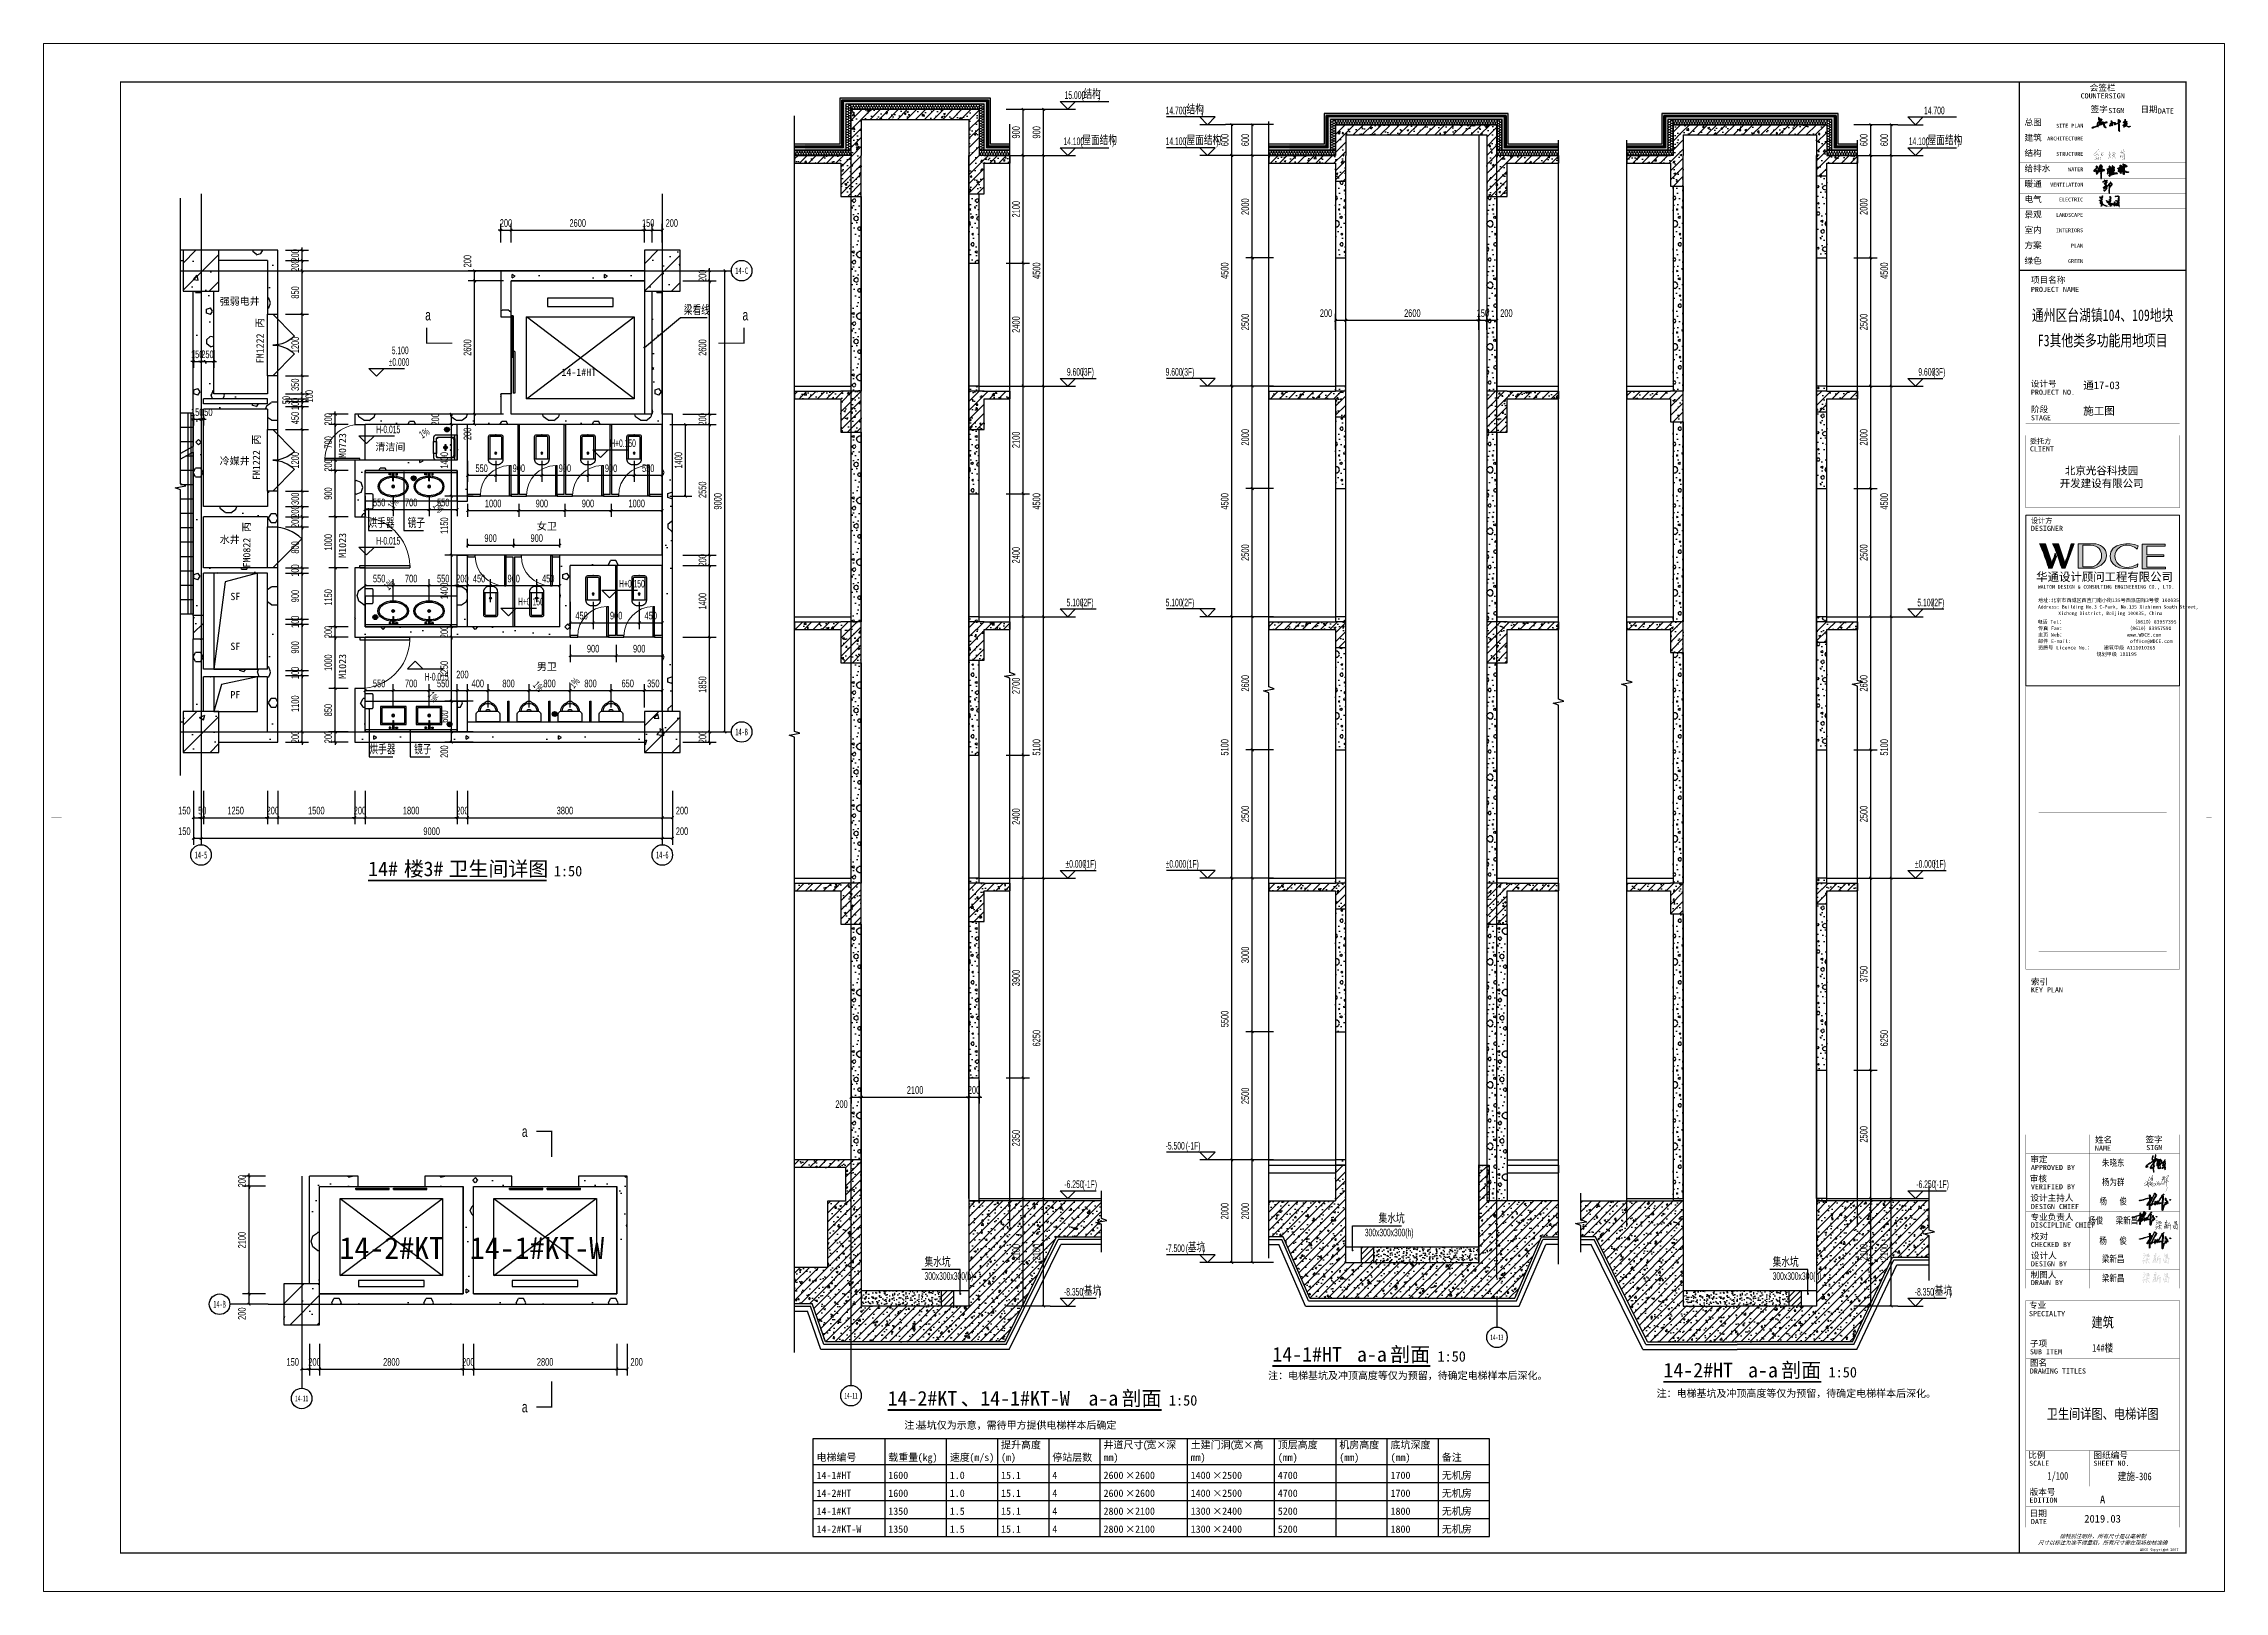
# Paper-space layout '建施-306-电梯详图、卫生间详图' of a CAD drawing. Extents: x -5 to 846, y -5 to 599.
# The model-space entities are those that its viewports show. They can reach past a viewport. Long polylines and large blocks are cut down to what shows.
import ezdxf
from ezdxf.enums import TextEntityAlignment as Align
from ezdxf.xclip import XClip

# ---------------------------------------------------------------- set-up
doc = ezdxf.new("R2010")
doc.units = 0
doc.header["$LTSCALE"] = 1000
doc.header["$MEASUREMENT"] = 0
doc.header["$XCLIPFRAME"] = 0
for name, pattern in [('104-14# 核心筒$0$DASH', [0.35, 0.25, -0.1]), ('104-14# 核心筒$0$DOTE', [2.42, 2, -0.2, 0.02, -0.2]), ('104-14# 核心筒$2$DOTE', [2.42, 2, -0.2, 0.02, -0.2])]:
    doc.linetypes.add(name, pattern=pattern)
for name, color, linetype in [('$0$$0$$0$A-DIM_SYMB', 3, 'Continuous'), ('$0$$0$$0$PUB_TEXT', 7, 'Continuous'), ('00-图签签名_10', 10, 'Continuous'), ('01-标注_尺寸', 124, 'Continuous'), ('01-标注_标高', 200, 'Continuous'), ('01-标注_符号', 200, 'Continuous'), ('02-TEXT_标注', 130, 'Continuous'), ('02-TEXT_门窗', 151, 'Continuous'), ('03-表格_紫', 197, 'Continuous'), ('05-填充_天正', 26, 'Continuous'), ('104-14# 核心筒$0$01-标注_轴线坐标', 132, 'Continuous'), ('104-14# 核心筒$0$05-填充_天正', 26, 'Continuous'), ('104-14# 核心筒$0$A-C_玻璃幕墙', 140, 'Continuous'), ('104-14# 核心筒$0$A-C_窗', 140, 'Continuous'), ('104-14# 核心筒$0$A-C_门', 150, 'Continuous'), ('104-14# 核心筒$0$A-E_栏杆', 232, 'Continuous'), ('104-14# 核心筒$0$A-E_电梯', 171, 'Continuous'), ('104-14# 核心筒$0$A-I_卫-洁具', 241, 'Continuous'), ('104-14# 核心筒$0$A-I_卫-隔断', 214, 'Continuous'), ('104-14# 核心筒$0$A-TECH_水', 3, 'Continuous'), ('104-14# 核心筒$0$A-TECH_结构', 21, 'Continuous'), ('104-14# 核心筒$0$A_AXIS-轴线', 36, '104-14# 核心筒$0$DOTE'), ('104-14# 核心筒$0$A_STR-砌块墙', 121, 'Continuous'), ('104-14# 核心筒$0$A_STR-砼柱', 51, 'Continuous'), ('104-14# 核心筒$0$AXIS_TEXT', 7, 'Continuous'), ('104-14# 核心筒$0$DOOR_FIRE', 220, 'Continuous'), ('104-14# 核心筒$0$DUCT-新风管立管', 3, 'Continuous'), ('104-14# 核心筒$0$DUCT-新风管端线', 2, 'Continuous'), ('104-14# 核心筒$0$LVTRY', 6, 'Continuous'), ('104-14# 核心筒$0$s-colu', 40, 'Continuous'), ('104-14# 核心筒$0$SURFACE', 6, 'Continuous'), ('104-14# 核心筒$1$AXIS_TEXT', 7, 'Continuous'), ('104-14# 核心筒$2$01-标注_轴线坐标', 132, 'Continuous'), ('104-14# 核心筒$2$02-TEXT_轴号', 7, 'Continuous'), ('104-14# 核心筒$2$05-填充_天正', 26, 'Continuous'), ('104-14# 核心筒$2$A_AXIS-轴线', 36, '104-14# 核心筒$2$DOTE'), ('104-14# 核心筒$2$A_STR-砼柱', 51, 'Continuous'), ('104-14# 核心筒$2$AXIS_TEXT', 7, 'Continuous'), ('104-14# 核心筒$3$01-标注_轴线坐标', 132, 'Continuous'), ('A-C_窗', 140, 'Continuous'), ('A-E_电梯', 171, 'Continuous'), ('A-O_屋面', 201, 'Continuous'), ('A-O_防水层', 222, 'Continuous'), ('A-SUR_保温', 222, 'Continuous'), ('A-SUR_看线', 231, 'Continuous'), ('A_AXIS-轴线', 36, 'Continuous'), ('A_STR-砌块墙', 121, 'Continuous'), ('A_STR-砼墙', 51, 'Continuous'), ('A_STR-砼柱', 51, 'Continuous'), ('AXIS_TEXT', 7, 'Continuous'), ('DIM_SYMB', 3, 'Continuous'), ('DOOR_FIRE_TEXT', 7, 'Continuous'), ('建-标注-文本', 254, 'Continuous'), ('建-标注-符号', 75, 'Continuous'), ('建-标注-索引', 75, 'Continuous')]:
    doc.layers.add(name, color=color, linetype=linetype)
doc.layers.add('04-不打印_视口', color=5, linetype='Continuous', plot=False)
doc.styles.add('104-14# 核心筒$0$_TCH_AXIS', font='STXIHEI_0.TTF', dxfattribs={"width": 0.75})
doc.styles.add('104-14# 核心筒$1$_TCH_DIM_T3', font='ros.shx', dxfattribs={"width": 0.705882, "bigfont": 'jd.shx'})
doc.styles.add('104-14# 核心筒$2$_TCH_AXIS', font='STXIHEI_0.TTF', dxfattribs={"width": 0.8})
doc.styles.add('104-14# 核心筒$3$_TCH_AXIS', font='STXIHEI_0.TTF', dxfattribs={"width": 0.75})
doc.styles.add('_TCH_DIM', font='ros.shx', dxfattribs={"width": 0.75, "bigfont": 'jd.shx'})
doc.styles.add('_TCH_DIM_T3', font='ros.shx', dxfattribs={"width": 0.705882, "bigfont": 'jd.shx'})
doc.styles.add('_TCH_LABEL', font='ros.shx', dxfattribs={"bigfont": 'jd.shx'})
doc.styles.add('_TCH_WINDOW', font='STXIHEI_0.TTF')
doc.styles.add('COMPLEX', font='COMPLEX')
doc.styles.get("Standard").update_dxf_attribs({"font": 'STXIHEI_0.TTF'})
doc.styles.add('华文细黑', font='STXIHEI_0.TTF', dxfattribs={"width": 0.8, "height": 10})
doc.styles.add('图签信息$0$hwxh', font='STXIHEI_0.TTF')
doc.styles.add('图签信息$0$华文细黑', font='STXIHEI_0.TTF', dxfattribs={"height": 10})
doc.dimstyles.new('104-14# 核心筒$0$_TCH_ARCH&&150', dxfattribs={"dimtxt": 446.25, "dimasz": 150, "dimexe": 375, "dimexo": 450, "dimgap": 189.375, "dimtad": 1, "dimdec": 0, "dimzin": 0, "dimdsep": 46, "dimtxsty": '104-14# 核心筒$1$_TCH_DIM_T3', "dimblk": '104-14# 核心筒$0$_ArchTick', "dimcen": 0.09, "dimclrt": 7, "dimazin": 2, "dimtfac": 1, "dimtdec": 0, "dimtix": 1, "dimtmove": 2, "dimatfit": 3, "dimfxl": 0, "dimtolj": 1, "dimtzin": 0, "dimarcsym": 0})
doc.dimstyles.new('_TCH_ARCH&&50', dxfattribs={"dimtxt": 148.75, "dimasz": 50, "dimexe": 125, "dimexo": 150, "dimgap": 63.125, "dimtad": 1, "dimdec": 0, "dimzin": 0, "dimdsep": 46, "dimtxsty": '_TCH_DIM_T3', "dimblk": 'ARCHTICK', "dimcen": 0.09, "dimclrt": 7, "dimazin": 2, "dimtfac": 1, "dimtdec": 0, "dimtix": 1, "dimtmove": 2, "dimatfit": 3, "dimfxl": 0, "dimtolj": 1, "dimtzin": 0, "dimarcsym": 0})
pattern_1 = [(0, (531, -549), (900, 1800), [0, -1800]), (0, (-522, -792), (900, 1800), [0, -1800]), (0, (63, -810), (900, 1800), [0, -1800]), (0, (702, -279), (900, 1800), [0, -1800]), (0, (-45, -900), (900, 1800), [0, -1800]), (0, (882, 855), (900, 1800), [0, -1800]), (0, (333, 711), (900, 1800), [0, -1800]), (0, (621, 486), (900, 1800), [0, -1800]), (0, (-846, 450), (900, 1800), [0, -1800]), (0, (36, 369), (900, 1800), [0, -1800]), (0, (-306, -90), (900, 1800), [0, -1800]), (0, (-288, -765), (900, 1800), [0, -1800]), (0, (387, -837), (900, 1800), [0, -1800]), (0, (882, -45), (900, 1800), [0, -1800]), (0, (-801, -324), (900, 1800), [0, -1800]), (0, (-648, -18), (900, 1800), [0, -1800]), (0, (54, -144), (900, 1800), [0, -1800]), (0, (-198, -405), (900, 1800), [0, -1800]), (0, (-342, 189), (900, 1800), [0, -1800]), (0, (-117, 864), (900, 1800), [0, -1800]), (0, (-729, -702), (900, 1800), [0, -1800]), (0, (261, 495), (900, 1800), [0, -1800]), (0, (-576, 522), (900, 1800), [0, -1800]), (0, (-720, 756), (900, 1800), [0, -1800]), (130.601294, (771.43, 291.43), (-4499.99995, 5400.000024), [79.025, -33111.333]), (18.43495, (642.86, 325.71), (4499.99998, 1799.99999), [81.316, -11302.884]), (90, (642.9, 248.6), (900, 1800), [77.143, -3522.857]), (161.56505, (720, 222.86), (-4500.00002, 1799.99987), [81.316, -11302.884]), (53.1301, (720, 222.86), (900, 1800), [85.714, -8914.2855]), (135, (788.6, -694.3), (-900.0001, 1799.9999), [72.731, -5018.438]), (45, (685.7, -694.3), (900, 1800), [72.731, -5018.438]), (135, (737.14, -745.7), (-900.0001, 1799.9999), [72.731, -5018.438]), (45, (737.14, -745.7), (900, 1800), [72.731, -5018.438]), (116.56505, (-77.1, 514.3), (-0.0002, 3600), [95.8315, -1916.6295]), (180, (-120, 600), (-900, 1800), [102.857, -1697.143]), (63.43495, (-265.7, 514.3), (8e-06, 3600), [95.8315, -1916.6295]), (116.56505, (-222.9, 428.6), (-0.0002, 3600), [95.8315, -1916.6295]), (0, (-222.9, 428.6), (900, 1800), [102.857, -1697.143]), (63.43495, (-120, 428.6), (8e-06, 3600), [95.8315, -1916.6295]), (107.102728, (600, -94.286), (-2699.999897, 9000.000015), [116.584, -48848.7075]), (143.972626, (565.71, 17.14), (-17099.999783, 12599.999986), [116.584, -24366.06]), (180, (471.4, 85.7), (-900, 1800), [111.4286, -1688.571]), (36.027373, (265.71, 17.14), (17099.999874, 12599.999864), [116.584, -24366.06]), (71.56505, (231.43, -85.7), (2700.00001, 8999.99998), [108.421, -11275.7784]), (107.102728, (265.714, -197.14), (-2699.999897, 9000.000015), [116.584, -48848.7075]), (143.972626, (360, -265.71), (-17099.999783, 12599.999986), [116.584, -24366.06]), (0, (360, -265.7), (900, 1800), [111.4286, -1688.571]), (36.027373, (471.43, -265.71), (17099.999874, 12599.999864), [116.584, -24366.06]), (71.56505, (565.71, -197.14), (2700.00001, 8999.99998), [108.421, -11275.7784]), (150.25512, (617.14, 745.71), (-2700.00001, 1799.99998), [69.105, -14442.959]), (90, (557.1, 711.4), (900, 1800), [68.5714, -3531.428]), (29.74488, (557.14, 711.43), (2700, 1799.99999), [69.105, -14442.959]), (116.56505, (197.1, -531.4), (-0.0002, 3600), [95.8315, -1916.6295]), (168.690067, (154.29, -445.71), (-8100.000006, 1799.999955), [87.412, -18269.0565]), (41.185925, (0, -488.57), (22499.999864, 19799.999827), [91.1155, -38177.406]), (90, (0, -574.3), (900, 1800), [85.714, -3514.2855]), (138.814074, (68.57, -634.286), (-22499.9996, 19800.000126), [91.1155, -38177.406]), (16.699244, (68.57, -634.286), (29699.999777, 8999.999906), [89.488, -37495.6125]), (60.945396, (154.29, -608.57), (899.999998, 1799.999984), [88.248, -36976.0185]), (109.983106, (-557.14, 222.86), (-4500.000017, 12599.999967), [100.326, -42036.5925]), (155.556045, (-591.43, 317.14), (-11700.000045, 5399.999888), [103.569, -43395.3945]), (24.443955, (-780, 317.14), (11700.000006, 5399.999974), [103.569, -43395.3945]), (70.016893, (-814.286, 222.86), (4500.000014, 12599.999969), [100.326, -42036.5925]), (109.983106, (-780, 128.57), (-4500.000017, 12599.999967), [100.326, -42036.5925]), (160.016893, (-685.71, 94.29), (-4500, 1799.99992), [100.326, -20968.1325]), (19.983107, (-685.71, 94.29), (4499.999975, 1800), [100.326, -20968.1325]), (70.016893, (-591.43, 128.57), (4500.000014, 12599.999969), [100.326, -42036.5925]), (122.005383, (111.43, 60), (-900.00012, 1799.99991), [80.863, -16900.302]), (18.43495, (-8.57, 102.86), (4499.99998, 1799.99999), [81.316, -11302.884]), (90, (-8.6, 25.7), (900, 1800), [77.143, -3522.857]), (161.56505, (68.57, 0), (-4500.00002, 1799.99987), [81.316, -11302.884]), (54.462322, (68.57, 0), (6299.99999, 8999.999987), [73.734, -30894.6345]), (116.56505, (-411.4, -377.1), (-0.0002, 3600), [95.8315, -1916.6295]), (180, (-454.3, -291.4), (-900, 1800), [94.286, -1705.714]), (59.036243, (-600, -377.14), (900, 1799.99999), [99.959, -20891.466]), (120.963756, (-548.57, -462.86), (-900.000123, 1799.99992), [99.959, -20891.466]), (0, (-548.6, -462.9), (900, 1800), [94.286, -1705.714]), (63.43495, (-454.3, -462.9), (8e-06, 3600), [95.8315, -1916.6295])]
pattern_2 = [(45, (0, 0), (-265.16504, 265.16504), []), (50, (0, 0), (1075.8903, -94.1282), [112.5, -1237.5]), (355, (0, 0), (-208.127, 1128.2882), [90, -990]), (100.4514, (89.7, -7.8), (867.764, 1034.1593), [95.6103, -1051.7132]), (46.1842, (0, 300), (1600.8616, -248.2785), [168.75, -1856.25]), (96.6356, (133.4, 279.3), (1401.994, 1461.177), [143.4154, -1577.5695]), (351.1842, (0, 300), (1401.993, 1461.178), [135, -1485]), (21, (150, 225), (895.3606, -603.9283), [112.5, -1237.5]), (326, (150, 225), (364.973, 1087.725), [90, -990]), (71.4514, (224.6, 174.7), (1260.334, 483.7957), [95.6103, -1051.7132]), (37.5, (0, 0), (18.2398, 499.34078), [0, -978, 0, -1005, 0, -993.75]), (7.5, (0, 0), (394.6043, 591.6176), [0, -573, 0, -955.5, 0, -378.75]), (327.5, (-334.5, 0), (800.73365, -33.8323), [0, -375, 0, -1170, 0, -1552.5]), (317.5, (-484.5, 0), (874.7793, 150.1575), [0, -487.5, 0, -777, 0, -1102.5])]
pattern_3 = [(45, (0, 0), (-176.7767, 176.7767), []), (50, (0, 0), (717.2602, -62.7521), [75, -825]), (355, (0, 0), (-138.7513, 752.192), [60, -660]), (100.4514, (59.8, -5.2), (578.5094, 689.4395), [63.7402, -701.142]), (46.1842, (0, 200), (1067.241, -165.519), [112.5, -1237.5]), (96.6356, (88.9, 186.2), (934.663, 974.118), [95.61, -1051.713]), (351.1842, (0, 200), (934.662, 974.1186), [90, -990]), (21, (100, 150), (596.907, -402.619), [75, -825]), (326, (100, 150), (243.3153, 725.15), [60, -660]), (71.4514, (149.74, 116.45), (840.2226, 322.5305), [63.7402, -701.142]), (37.5, (0, 0), (12.15986, 332.89385), [0, -652, 0, -670, 0, -662.5]), (7.5, (0, 0), (263.0695, 394.4117), [0, -382, 0, -637, 0, -252.5]), (327.5, (-223, 0), (533.82244, -22.55487), [0, -250, 0, -780, 0, -1035]), (317.5, (-323, 0), (583.1862, 100.105), [0, -325, 0, -518, 0, -735])]
pattern_4 = [(45, (0, 0), (-88.388348, 88.388348), []), (50, (0, 0), (358.6301, -31.37607), [37.5, -412.5]), (355, (0, 0), (-69.37567, 376.09607), [30, -330]), (100.4514, (29.9, -2.6), (289.2547, 344.71977), [31.8701, -350.57106]), (46.1842, (0, 100), (533.6205, -82.7595), [56.25, -618.75]), (96.6356, (44.47, 93.1), (467.33135, 487.0589), [47.80514, -525.8565]), (351.1842, (0, 100), (467.331, 487.0593), [45, -495]), (21, (50, 75), (298.45353, -201.30945), [37.5, -412.5]), (326, (50, 75), (121.65767, 362.57502), [30, -330]), (71.4514, (74.87, 58.22), (420.1113, 161.26525), [31.8701, -350.57106]), (37.5, (0, 0), (6.079928, 166.446927), [0, -326, 0, -335, 0, -331.25]), (7.5, (0, 0), (131.53477, 197.20586), [0, -191, 0, -318.5, 0, -126.25]), (327.5, (-111.5, 0), (266.91122, -11.277436), [0, -125, 0, -390, 0, -517.5]), (317.5, (-161.5, 0), (291.59308, 50.05249), [0, -162.5, 0, -259, 0, -367.5])]
pattern_5 = [(45, (-849.99, -261.96), (-112.253, 112.253), [])]
pattern_6 = [(45, (-843.80595, -349.1901), (-0.088388348, 0.088388348), [])]
pattern_7 = [(45, (41410, 5700), (-70160, 70160), [])]
pattern_8 = [(0, (177, -183), (300, 600), [0, -600]), (0, (-174, -264), (300, 600), [0, -600]), (0, (21, -270), (300, 600), [0, -600]), (0, (234, -93), (300, 600), [0, -600]), (0, (-15, -300), (300, 600), [0, -600]), (0, (294, 285), (300, 600), [0, -600]), (0, (111, 237), (300, 600), [0, -600]), (0, (207, 162), (300, 600), [0, -600]), (0, (-282, 150), (300, 600), [0, -600]), (0, (12, 123), (300, 600), [0, -600]), (0, (-102, -30), (300, 600), [0, -600]), (0, (-96, -255), (300, 600), [0, -600]), (0, (129, -279), (300, 600), [0, -600]), (0, (294, -15), (300, 600), [0, -600]), (0, (-267, -108), (300, 600), [0, -600]), (0, (-216, -6), (300, 600), [0, -600]), (0, (18, -48), (300, 600), [0, -600]), (0, (-66, -135), (300, 600), [0, -600]), (0, (-114, 63), (300, 600), [0, -600]), (0, (-39, 288), (300, 600), [0, -600]), (0, (-243, -234), (300, 600), [0, -600]), (0, (87, 165), (300, 600), [0, -600]), (0, (-192, 174), (300, 600), [0, -600]), (0, (-240, 252), (300, 600), [0, -600]), (130.601294, (257.143, 97.143), (-1499.9999834, 1800.000008), [26.3416, -11037.111]), (18.43495, (214.29, 108.57), (1499.999994, 599.999996), [27.1052, -3767.6279]), (90, (214.3, 82.86), (300, 600), [25.7143, -1174.2857]), (161.56505, (240, 74.29), (-1500.000008, 599.999955), [27.1052, -3767.6279]), (53.130102, (240, 74.29), (300, 600), [28.5714, -2971.4285]), (135, (262.86, -231.43), (-300.00004, 599.99996), [24.2437, -1672.8126]), (45, (228.57, -231.43), (300, 600), [24.2437, -1672.8126]), (135, (245.71, -248.57), (-300.00004, 599.99996), [24.2437, -1672.8126]), (45, (245.71, -248.57), (300, 600), [24.2437, -1672.8126]), (116.56505, (-25.7, 171.43), (-5e-05, 1200), [31.9438, -638.8765]), (180, (-40, 200), (-300, 600), [34.2857, -565.7142]), (63.43495, (-88.57, 171.43), (3e-06, 1200), [31.9438, -638.8765]), (116.56505, (-74.3, 142.86), (-5e-05, 1200), [31.9438, -638.8765]), (0, (-74.3, 142.86), (300, 600), [34.2857, -565.7142]), (63.43495, (-40, 142.86), (3e-06, 1200), [31.9438, -638.8765]), (107.102728, (200, -31.429), (-899.9999656, 3000.0000048), [38.8613, -16282.9025]), (143.972626, (188.57, 5.714), (-5699.999928, 4199.999995), [38.8613, -8122.02]), (180, (157.14, 28.6), (-300, 600), [37.1429, -562.8571]), (36.027373, (88.57, 5.714), (5699.999958, 4199.999955), [38.8613, -8122.02]), (71.56505, (77.14, -28.57), (900.000005, 2999.999995), [36.1403, -3758.5928]), (107.102728, (88.571, -65.714), (-899.9999656, 3000.0000048), [38.8613, -16282.9025]), (143.972626, (120, -88.57), (-5699.999928, 4199.999995), [38.8613, -8122.02]), (0, (120, -88.6), (300, 600), [37.1429, -562.8571]), (36.027373, (157.143, -88.57), (5699.999958, 4199.999955), [38.8613, -8122.02]), (71.56505, (188.57, -65.71), (900.000005, 2999.999995), [36.1403, -3758.5928]), (150.255118, (205.714, 248.57), (-900.000002, 599.999993), [23.035, -4814.3196]), (90, (185.7, 237.14), (300, 600), [22.8571, -1177.1427]), (29.744881, (185.714, 237.14), (900, 599.999997), [23.035, -4814.3196]), (116.56505, (65.7, -177.14), (-5e-05, 1200), [31.9438, -638.8765]), (168.690067, (51.43, -148.57), (-2700.000002, 599.999985), [29.1373, -6089.6855]), (41.185925, (0, -162.857), (7499.9999546, 6599.9999423), [30.3718, -12725.802]), (90, (0, -191.43), (300, 600), [28.5714, -1171.4285]), (138.814074, (22.857, -211.429), (-7499.9998667, 6600.000042), [30.3718, -12725.802]), (16.699244, (22.857, -211.429), (9899.9999255, 2999.9999686), [29.8295, -12498.5375]), (60.945396, (51.43, -202.857), (299.9999992, 599.9999947), [29.4161, -12325.3395]), (109.983106, (-185.714, 74.286), (-1500.0000056, 4199.9999889), [33.442, -14012.1975]), (155.556045, (-197.143, 105.714), (-3900.0000149, 1799.9999626), [34.523, -14465.1315]), (24.443955, (-260, 105.714), (3900.000002, 1799.9999913), [34.523, -14465.1315]), (70.016893, (-271.429, 74.286), (1500.0000045, 4199.9999896), [33.442, -14012.1975]), (109.983106, (-260, 42.857), (-1500.0000056, 4199.9999889), [33.442, -14012.1975]), (160.016893, (-228.57, 31.43), (-1500.000001, 599.999973), [33.442, -6989.3775]), (19.983107, (-228.57, 31.43), (1499.999992, 599.999999), [33.442, -6989.3775]), (70.016893, (-197.143, 42.857), (1500.0000045, 4199.9999896), [33.442, -14012.1975]), (122.005383, (37.14, 20), (-300.00004, 599.999969), [26.9542, -5633.434]), (18.43495, (-2.86, 34.29), (1499.999994, 599.999996), [27.1052, -3767.6279]), (90, (-2.86, 8.57), (300, 600), [25.7143, -1174.2857]), (161.56505, (22.86, 0), (-1500.000008, 599.999955), [27.1052, -3767.6279]), (54.462322, (22.857, 0), (2099.999997, 2999.9999955), [24.5781, -10298.2115]), (116.56505, (-137.14, -125.7), (-5e-05, 1200), [31.9438, -638.8765]), (180, (-151.4, -97.14), (-300, 600), [31.4286, -568.5714]), (59.036243, (-200, -125.714), (300.000001, 599.999997), [33.3197, -6963.822]), (120.963756, (-182.857, -154.286), (-300.000041, 599.9999724), [33.3197, -6963.822]), (0, (-182.86, -154.3), (300, 600), [31.4286, -568.5714]), (63.43495, (-151.43, -154.3), (3e-06, 1200), [31.9438, -638.8765])]

psp = doc.layouts.new('建施-306-电梯详图、卫生间详图')

# ---------------------------------------------------------------- texts
at = {"color": 3, "insert": (798.5, 99.79), "char_height": 4, "attachment_point": 5, "style": '华文细黑'}
psp.add_mtext_dynamic_manual_height_columns('建筑', width=36.9211, gutter_width=1750, heights=[0], dxfattribs=at)
at = {"color": 2, "attachment_point": 5, "style": '华文细黑'}
for s, width, gutter_width, insert, char_height in [('14#楼', 31.6304, 1750, (798.5, 89.86), 3), ('卫生间详图、电梯详图', 57.1956, 11, (798.5, 64.04), 4), ('1/100', 22.9764, 11, (781, 39.71), 3), ('建施-306', 31.8545, 11, (811, 39.71), 3)]:
    psp.add_mtext_dynamic_manual_height_columns(s, width=width, gutter_width=gutter_width, heights=[0], dxfattribs=dict(at, insert=insert, char_height=char_height))

msp = doc.modelspace()

# ---------------------------------------------------------------- texts
at = {"layer": '$0$$0$$0$PUB_TEXT', "style": '_TCH_DIM', "width": 0.529412}
for rotation, p in [(31.91123, (280504.7, -133824.2)), (52.26095, (279937.8, -135209.4)), (307.51236, (280704.1, -135136.6)), (46.96229, (279850.5, -136789.3)), (311.97684, (282653.4, -138636.5)), (48.02316, (283462.6, -138704.8)), (311.97684, (280603.2, -138836.5))]:
    msp.add_text('1%', height=148.75, rotation=rotation, dxfattribs=at).set_placement(p)
at = {"layer": '00-图签签名_10', "char_height": 130, "attachment_point": 5, "style": '华文细黑'}
for s, insert, width in [('朱晓东', (313498.3, -147957.4), 7373.555), ('杨为群', (313498.3, -148332.4), 1604.887), ('杨   俊', (313498.3, -148707.4), 6164.565), ('杨俊   梁新昌', (313498.3, -149082.4), 3619.145), ('杨   俊', (313496.9, -149476.3), 2397.201), ('梁新昌', (313498.3, -149832.4), 3447.144), ('梁新昌', (313498.3, -150207.4), 3837.445)]:
    msp.add_mtext(s, dxfattribs=dict(at, insert=insert, width=width))
at = {"layer": '02-TEXT_标注'}
for s, height, style, width, p in [('15.000', 148.75, '_TCH_DIM', 0.529412, (293038.2, -127191.6)), ('(', 148.8, '_TCH_DIM', 0.529412, (293368.3, -127191.6)), ('结构', 173.64, '_TCH_DIM', 0.75, (293405.1, -127191.6)), (')', 148.8, '_TCH_DIM', 0.529412, (293696.1, -127191.6)), ('14.700', 148.75, '_TCH_DIM', 0.529412, (295010, -127491.6)), ('(', 148.8, '_TCH_DIM', 0.529412, (295379.9, -127491.6)), ('结构', 173.64, '_TCH_DIM', 0.75, (295416.7, -127491.6)), (')', 148.8, '_TCH_DIM', 0.529412, (295707.7, -127491.6)), ('14.700', 148.75, '_TCH_DIM', 0.529412, (309807.8, -127491.6)), ('14.100', 148.75, '_TCH_DIM', 0.529412, (293016.4, -128091.6)), ('(', 148.8, '_TCH_DIM', 0.529412, (293346.5, -128091.6)), ('屋面结构', 173.64, '_TCH_DIM', 0.75, (293383.3, -128091.6)), (')', 148.8, '_TCH_DIM', 0.529412, (293965.2, -128091.6)), ('14.100', 148.75, '_TCH_DIM', 0.529412, (295010, -128091.6)), ('(', 148.8, '_TCH_DIM', 0.529412, (295379.9, -128091.6)), ('屋面结构', 173.64, '_TCH_DIM', 0.75, (295416.7, -128091.6)), (')', 148.8, '_TCH_DIM', 0.529412, (295998.7, -128091.6)), ('14.100', 148.75, '_TCH_DIM', 0.529412, (309509.6, -128091.6)), ('(', 148.8, '_TCH_DIM', 0.529412, (309839.8, -128091.6)), ('屋面结构', 173.64, '_TCH_DIM', 0.75, (309876.5, -128091.6)), (')', 148.8, '_TCH_DIM', 0.529412, (310458.5, -128091.6)), ('a', 212.5, '_TCH_LABEL', 0.705882, (280562.7, -131513.2)), ('a', 212.5, '_TCH_LABEL', 0.705882, (286754.3, -131513.2)), ('%%P0.000', 148.75, '_TCH_DIM', 0.529412, (279849.6, -132399.6)), ('5.100', 148.75, '_TCH_DIM', 0.529412, (279910, -132172.1)), ('9.600', 148.75, '_TCH_DIM', 0.529412, (293084, -132591.6)), ('(3F)', 148.75, '_TCH_DIM', 0.529412, (293369.5, -132591.6)), ('9.600', 148.75, '_TCH_DIM', 0.529412, (295010, -132591.6)), ('(3F)', 148.75, '_TCH_DIM', 0.529412, (295328.6, -132591.6)), ('9.600', 148.75, '_TCH_DIM', 0.529412, (309696.4, -132591.6)), ('(3F)', 148.75, '_TCH_DIM', 0.529412, (309981.9, -132591.6)), ('H-0.015', 148.75, '_TCH_DIM', 0.529412, (279607.9, -133713.9)), ('H+0.150', 148.75, '_TCH_DIM', 0.529412, (284172.4, -133984)), ('烘手器', 173.64, '_TCH_DIM', 0.75, (279457.1, -135559.1)), ('镜子', 173.64, '_TCH_DIM', 0.75, (280219.8, -135559.1)), ('H-0.015', 148.75, '_TCH_DIM', 0.529412, (279607.9, -135887.8)), ('H+0.150', 148.75, '_TCH_DIM', 0.529412, (284346.2, -136724.7)), ('H+0.150', 148.75, '_TCH_DIM', 0.529412, (282374.7, -137073.8)), ('5.100', 148.75, '_TCH_DIM', 0.529412, (293077.2, -137091.6)), ('(2F)', 148.75, '_TCH_DIM', 0.529412, (293362.7, -137091.6)), ('5.100', 148.75, '_TCH_DIM', 0.529412, (295010, -137091.6)), ('(2F)', 148.75, '_TCH_DIM', 0.529412, (295328.6, -137091.6)), ('5.100', 148.75, '_TCH_DIM', 0.529412, (309677.2, -137091.6)), ('(2F)', 148.75, '_TCH_DIM', 0.529412, (309962.7, -137091.6)), ('H-0.015', 148.75, '_TCH_DIM', 0.529412, (280552.6, -138539.4)), ('烘手器', 173.64, '_TCH_DIM', 0.75, (279473.9, -139977)), ('镜子', 173.64, '_TCH_DIM', 0.75, (280347.3, -139977)), ('%%P0.000', 148.75, '_TCH_DIM', 0.529412, (293055.9, -142191.6)), ('(1F)', 148.75, '_TCH_DIM', 0.529412, (293417.5, -142191.6)), ('%%P0.000', 148.75, '_TCH_DIM', 0.529412, (295010, -142191.6)), ('(1F)', 148.75, '_TCH_DIM', 0.529412, (295416.2, -142191.6)), ('%%P0.000', 148.75, '_TCH_DIM', 0.529412, (309629.3, -142191.6)), ('(1F)', 148.75, '_TCH_DIM', 0.529412, (309991, -142191.6)), ('a', 212.5, '_TCH_LABEL', 0.705882, (282448.7, -147443.6)), ('-5.500', 148.75, '_TCH_DIM', 0.529412, (295010, -147691.6)), ('(-1F)', 148.75, '_TCH_DIM', 0.529412, (295404.1, -147691.6)), ('-6.250', 148.75, '_TCH_DIM', 0.529412, (293034.1, -148441.6)), ('(-1F)', 148.75, '_TCH_DIM', 0.529412, (293385.3, -148441.6)), ('-6.250', 148.75, '_TCH_DIM', 0.529412, (309656.5, -148441.6)), ('(-1F)', 148.75, '_TCH_DIM', 0.529412, (310007.6, -148441.6)), ('-7.500', 148.75, '_TCH_DIM', 0.529412, (295010, -149691.6)), ('(', 148.8, '_TCH_DIM', 0.529412, (295404.1, -149691.6)), ('基坑', 173.64, '_TCH_DIM', 0.75, (295440.8, -149691.6)), (')', 148.8, '_TCH_DIM', 0.529412, (295731.8, -149691.6)), ('-8.350', 148.75, '_TCH_DIM', 0.529412, (293026.3, -150541.6)), ('(', 148.8, '_TCH_DIM', 0.529412, (293377.4, -150541.6)), ('基坑', 173.64, '_TCH_DIM', 0.75, (293414.2, -150541.6)), (')', 148.8, '_TCH_DIM', 0.529412, (293705.1, -150541.6)), ('-8.350', 148.75, '_TCH_DIM', 0.529412, (309627.6, -150541.6)), ('(', 148.8, '_TCH_DIM', 0.529412, (309978.7, -150541.6)), ('基坑', 173.64, '_TCH_DIM', 0.75, (310015.4, -150541.6)), (')', 148.8, '_TCH_DIM', 0.529412, (310306.4, -150541.6)), ('a', 212.5, '_TCH_LABEL', 0.705882, (282448.7, -152818.6))]:
    msp.add_text(s, height=height, dxfattribs=dict(at, style=style, width=width)).set_placement(p)
for s, height, p in [('强弱电井', 142.71, (276554, -131211.2)), ('14-1#HT', 142.71, (283220, -132596.4)), ('清洁间', 142.71, (279592, -134053.4)), ('冷媒井', 142.71, (276554, -134326.1)), ('水井', 142.71, (276554, -135862.1)), ('女卫', 142.71, (282741.1, -135599.5)), ('SF', 142.71, (276761.8, -136971.4)), ('SF', 142.71, (276761.8, -137944.9)), ('男卫', 142.71, (282741.1, -138341.4)), ('PF', 142.71, (276761.8, -138889.1)), ('14-2#KT', 428.14, (278890.3, -149826.5)), ('14-1#KT-W', 428.14, (281434.3, -149826.5)), ('注：电梯基坑及冲顶高度等仅为预留，待确定电梯样本后深化。', 142.713, (297009.4, -152172)), ('注：电梯基坑及冲顶高度等仅为预留，待确定电梯样本后深化。', 142.713, (304590.2, -152520.2)), ('注', 142.7, (289910.5, -153139.8)), (':', 142.7, (290101.6, -153139.8)), ('基坑仅为示意，需待甲方提供电梯样本后确定', 142.713, (290154.5, -153139.8))]:
    msp.add_text(s, height=height, dxfattribs=at).set_placement(p)
at = {"layer": '02-TEXT_门窗', "style": '_TCH_WINDOW'}
for s, p in [('M0723', (279019.6, -134198.2)), ('M1023', (279019.6, -136145.7)), ('M1023', (279019.6, -138506.8))]:
    msp.add_text(s, height=142.71, rotation=90, dxfattribs=at).set_placement(p)
at = {"layer": '03-表格_紫'}
for s, height, p in [('电梯编号', 142.71, (288198.5, -153768.6)), ('载重量', 142.71, (289598.5, -153768.6)), ('速度', 142.71, (290798.5, -153768.6)), ('提升高度', 142.71, (291798.5, -153523.6)), ('停站层数', 142.71, (292798.5, -153768.6)), ('井道尺寸', 142.71, (293798.5, -153523.6)), ('(', 142.7, (294562.7, -153523.6)), ('宽×深', 142.71, (294633.2, -153523.6)), ('土建门洞', 142.71, (295498.5, -153523.6)), ('(', 142.7, (296262.7, -153523.6)), ('宽×高', 142.71, (296333.2, -153523.6)), ('顶层高度', 142.71, (297198.5, -153523.6)), ('机房高度', 142.71, (298398.5, -153523.6)), ('底坑深度', 142.71, (299398.5, -153523.6)), ('备注', 142.71, (300398.5, -153768.6)), ('14-1#HT', 142.71, (288198.5, -154118.6)), ('1600', 142.71, (289598.5, -154118.6)), ('(kg)', 142.71, (290171.6, -153768.6)), ('1.0', 142.71, (290798.5, -154118.6)), ('(m/s)', 142.71, (291180.6, -153768.6)), ('15.1', 142.71, (291798.5, -154118.6)), ('(m)', 142.71, (291798.5, -153768.6)), ('4', 142.7, (292798.5, -154118.6)), ('mm)', 142.71, (293798.5, -153768.6)), ('2600', 142.71, (293798.5, -154118.6)), ('×', 142.7, (294221.8, -154118.6)), ('2600', 142.71, (294412.9, -154118.6)), ('mm)', 142.71, (295498.5, -153768.6)), ('1400', 142.71, (295498.5, -154118.6)), ('×', 142.7, (295921.8, -154118.6)), ('2500', 142.71, (296112.9, -154118.6)), ('4700', 142.71, (297198.5, -154118.6)), ('(mm)', 142.71, (297198.5, -153768.6)), ('(mm)', 142.71, (298398.5, -153768.6)), ('1700', 142.71, (299398.5, -154118.6)), ('(mm)', 142.71, (299398.5, -153768.6)), ('无机房', 142.71, (300398.5, -154118.6)), ('14-2#HT', 142.71, (288198.5, -154468.6)), ('1600', 142.71, (289598.5, -154468.6)), ('1.0', 142.71, (290798.5, -154468.6)), ('15.1', 142.71, (291798.5, -154468.6)), ('4', 142.7, (292798.5, -154468.6)), ('2600', 142.71, (293798.5, -154468.6)), ('×', 142.7, (294221.8, -154468.6)), ('2600', 142.71, (294412.9, -154468.6)), ('1400', 142.71, (295498.5, -154468.6)), ('×', 142.7, (295921.8, -154468.6)), ('2500', 142.71, (296112.9, -154468.6)), ('4700', 142.71, (297198.5, -154468.6)), ('1700', 142.71, (299398.5, -154468.6)), ('无机房', 142.71, (300398.5, -154468.6)), ('14-1#KT', 142.71, (288198.5, -154818.6)), ('1350', 142.71, (289598.5, -154818.6)), ('1.5', 142.71, (290798.5, -154818.6)), ('15.1', 142.71, (291798.5, -154818.6)), ('4', 142.7, (292798.5, -154818.6)), ('2800', 142.71, (293798.5, -154818.6)), ('×', 142.7, (294221.8, -154818.6)), ('2100', 142.71, (294412.9, -154818.6)), ('1300', 142.71, (295498.5, -154818.6)), ('×', 142.7, (295921.8, -154818.6)), ('2400', 142.71, (296112.9, -154818.6)), ('5200', 142.71, (297198.5, -154818.6)), ('1800', 142.71, (299398.5, -154818.6)), ('无机房', 142.71, (300398.5, -154818.6)), ('14-2#KT-W', 142.71, (288198.5, -155168.6)), ('1350', 142.71, (289598.5, -155168.6)), ('1.5', 142.71, (290798.5, -155168.6)), ('15.1', 142.71, (291798.5, -155168.6)), ('4', 142.7, (292798.5, -155168.6)), ('2800', 142.71, (293798.5, -155168.6)), ('×', 142.7, (294221.8, -155168.6)), ('2100', 142.71, (294412.9, -155168.6)), ('1300', 142.71, (295498.5, -155168.6)), ('×', 142.7, (295921.8, -155168.6)), ('2400', 142.71, (296112.9, -155168.6)), ('5200', 142.71, (297198.5, -155168.6)), ('1800', 142.71, (299398.5, -155168.6)), ('无机房', 142.71, (300398.5, -155168.6))]:
    msp.add_text(s, height=height, dxfattribs=at).set_placement(p)
at = {"layer": '104-14# 核心筒$0$AXIS_TEXT', "style": '104-14# 核心筒$0$_TCH_AXIS'}
for s, height, width, p, p2 in [('14-B', 133, 0.916172, (276427.3, -150776), (276673.7, -150776)), ('14-11', 115.02, 0.867563, (278025.1, -152606.1), (278280.3, -152606.1)), ('14-11', 115.02, 0.867563, (288743, -152550.7), (288998.3, -152550.7))]:
    msp.add_text(s, height=height, dxfattribs=dict(at, width=width)).set_placement(p, p2, align=Align.FIT)
at = {"layer": '104-14# 核心筒$2$AXIS_TEXT', "style": '104-14# 核心筒$3$_TCH_AXIS'}
for s, height, width, p, p2 in [('14-C', 123.09, 0.90321, (286611.1, -130605), (286862.6, -130605)), ('14-B', 133, 0.916172, (286613.7, -139609.9), (286860.1, -139609.9)), ('14-5', 136.07, 0.898302, (276066.4, -142011.5), (276311.1, -142011.5)), ('14-6', 136.07, 0.898302, (285066.4, -142011.5), (285311.1, -142011.5)), ('14-13', 109.42, 0.920728, (301344.8, -151409.8), (301602.6, -151409.8))]:
    msp.add_text(s, height=height, dxfattribs=dict(at, width=width)).set_placement(p, p2, align=Align.FIT)
at = {"layer": 'DOOR_FIRE_TEXT', "style": '_TCH_WINDOW'}
for s, height, p in [('丙', 142.7, (277409.9, -131658)), ('FM1222', 142.71, (277409.9, -132349.6)), ('丙', 142.7, (277340.3, -133936.9)), ('FM1222', 142.71, (277340.3, -134628.5)), ('丙', 142.7, (277151.4, -135644.1)), ('FM0822', 142.71, (277151.4, -136335.7))]:
    msp.add_text(s, height=height, rotation=90, dxfattribs=at).set_placement(p)
at = {"layer": '建-标注-文本', "style": '_TCH_DIM'}
for s, height, width, p in [('梁看线', 173.64, 0.75, (285609.7, -131406.6)), ('300x300x300(h)', 148.75, 0.529412, (298895.3, -149383.9)), ('集水坑', 173.64, 0.75, (299164.2, -149130.2)), ('集水坑', 173.64, 0.75, (290305.1, -149980.2)), ('300x300x300(h)', 148.75, 0.529412, (290305.1, -150233.9)), ('集水坑', 173.64, 0.75, (306853.2, -149980.2)), ('300x300x300(h)', 148.75, 0.529412, (306853.2, -150233.9))]:
    msp.add_text(s, height=height, dxfattribs=dict(at, width=width)).set_placement(p)
at = {"layer": '建-标注-文本'}
for s, height, p in [('14#', 285.43, (279449.8, -142356.3)), ('楼', 285.4, (280148.2, -142356.3)), ('3#', 285.43, (280530.3, -142356.3)), ('卫生间详图', 285.43, (281017.1, -142356.3)), ('1:50', 203.88, (283072.3, -142360.1)), ('14-1#HT', 285.43, (297090.8, -151829.5)), ('a-a', 285.43, (298742.6, -151829.5)), ('剖面', 285.43, (299391.4, -151829.5)), ('1:50', 203.88, (300313.2, -151829.5)), ('14-2#HT', 285.43, (304721, -152137.7)), ('剖面', 285.43, (307021.6, -152137.7)), ('a-a', 285.43, (306372.8, -152137.7)), ('1:50', 203.88, (307943.5, -152137.7)), ('14-2#KT', 285.43, (289584.9, -152687.1)), ('、', 285.4, (291010.5, -152687.1)), ('14-1#KT-W', 285.43, (291392.6, -152687.1)), ('a-a', 285.43, (293502.9, -152687.1)), ('剖面', 285.43, (294151.7, -152687.1)), ('1:50', 203.88, (295073.5, -152687.1))]:
    msp.add_text(s, height=height, dxfattribs=at).set_placement(p)

# ---------------------------------------------------------------- blocks, each defined once
blk = doc.blocks.new('图框-A1')
for points, const_width in [([(0, 0), (841, 0), (841, 594), (0, 594)], 0.05), ([(766, 584), (25, 584), (25, 10), (766, 10)], 0.5)]:
    blk.add_lwpolyline(points, close=True, dxfattribs=dict(const_width=const_width))
at = {"const_width": 0.05}
for points in [[(420.5, 594), (420.5, 592)], [(0, 297), (2, 297)], [(841, 297), (839, 297)], [(420.5, 0), (420.5, 2)]]:
    blk.add_lwpolyline(points, dxfattribs=at)
blk = doc.blocks.new('图签信息$0$WDCE Copyright200X')
at = {"const_width": 0.016}
blk.add_lwpolyline([(-10.6, 1.26, 1), (-11.4, 1.26, 1)], format="xyb", close=True, dxfattribs=at)
at = {"style": '图签信息$0$华文细黑'}
for s, p in [('WDCE ', (-11.46, 0.5)), ('     Copyright ', (-3.51, 0.5))]:
    blk.add_text(s, height=1, dxfattribs=at).set_placement(p, align=Align.BOTTOM_RIGHT)
blk.add_text('c', height=0.6, dxfattribs=at).set_placement((-11.04, 1.35), align=Align.MIDDLE_CENTER)
blk.add_attdef('200X', text='', height=1, dxfattribs=at).set_placement((-0.45, 0.5), align=Align.BOTTOM_RIGHT)
blk = doc.blocks.new('图签信息$0$logo2')
h = blk.add_hatch(color=7)
h.paths.add_polyline_path([(19.02, -7.36), (15.84, -7.36), (15.84, -3.97), (18.97, -3.97), (18.97, -4.24), (16.46, -4.24), (16.46, -5.45), (18.81, -5.45), (18.81, -5.69), (16.47, -5.69), (16.47, -7.12), (19.02, -7.12)])
edge = h.paths.add_edge_path()
edge.add_spline(control_points=[(15.26, -4.21), (15.26, -4.21), (15.13, -4.65), (15.13, -4.65), (15.13, -4.65), (14.62, -4.1), (13.73, -4.1), (13.04, -4.1), (12.07, -4.54), (12.08, -5.62), (12.08, -6.49), (12.77, -7.16), (13.73, -7.17), (14.66, -7.17), (15.23, -6.68), (15.23, -6.68), (15.23, -6.68), (15.16, -7.11), (15.16, -7.11), (13.63, -7.7), (11.42, -7.29), (11.41, -5.64), (11.4, -3.72), (14.16, -3.66), (15.26, -4.21)], knot_values=[0, 0, 0, 0, 1, 1, 1, 2, 2, 2, 3, 3, 3, 4, 4, 4, 5, 5, 5, 6, 6, 6, 7, 7, 7, 8, 8, 8, 8], degree=3, periodic=0)
edge = h.paths.add_edge_path(flags=16)
edge.add_spline(control_points=[(10.23, -5.57), (10.23, -5.16), (10.12, -4.83), (9.9, -4.58), (9.63, -4.27), (9.23, -4.12), (8.69, -4.12), (8.69, -4.12), (7.64, -4.12), (7.64, -4.12), (7.64, -4.12), (7.64, -7.1), (7.64, -7.1), (7.64, -7.1), (8.66, -7.1), (8.66, -7.1), (9.13, -7.1), (9.52, -6.93), (9.82, -6.6), (10.09, -6.31), (10.23, -5.96), (10.23, -5.57)], knot_values=[0, 0, 0, 0, 1, 1, 1, 2, 2, 2, 3, 3, 3, 4, 4, 4, 5, 5, 5, 6, 6, 6, 7, 7, 7, 7], degree=3, periodic=0)
edge = h.paths.add_edge_path()
edge.add_spline(control_points=[(10.92, -5.51), (10.92, -5.96), (10.72, -6.37), (10.34, -6.72), (9.92, -7.1), (9.41, -7.29), (8.82, -7.29), (8.82, -7.29), (7.03, -7.29), (7.03, -7.29), (7.03, -7.29), (7.03, -3.92), (7.03, -3.92), (7.03, -3.92), (9.1, -3.92), (9.1, -3.92), (9.59, -3.92), (10.01, -4.06), (10.36, -4.34), (10.73, -4.64), (10.92, -5.03), (10.92, -5.51)], knot_values=[0, 0, 0, 0, 1, 1, 1, 2, 2, 2, 3, 3, 3, 4, 4, 4, 5, 5, 5, 6, 6, 6, 7, 7, 7, 7], degree=3, periodic=0)
at = {"lineweight": 0}
blk.add_lwpolyline([(19.02, -7.36), (15.84, -7.36), (15.84, -3.97), (18.97, -3.97), (18.97, -4.24), (16.46, -4.24), (16.46, -5.45), (18.81, -5.45), (18.81, -5.69), (16.47, -5.69), (16.47, -7.12), (19.02, -7.12), (19.02, -7.36)], dxfattribs=at)
for points, knots in [([(10.92, -5.51), (10.92, -5.96), (10.72, -6.37), (10.34, -6.72), (9.92, -7.1), (9.41, -7.29), (8.82, -7.29), (8.82, -7.29), (7.03, -7.29), (7.03, -7.29), (7.03, -7.29), (7.03, -3.92), (7.03, -3.92), (7.03, -3.92), (9.1, -3.92), (9.1, -3.92), (9.59, -3.92), (10.01, -4.06), (10.36, -4.34), (10.73, -4.64), (10.92, -5.03), (10.92, -5.51)], [0, 0, 0, 0, 1, 1, 1, 2, 2, 2, 3, 3, 3, 4, 4, 4, 5, 5, 5, 6, 6, 6, 7, 7, 7, 7]), ([(10.23, -5.57), (10.23, -5.16), (10.12, -4.83), (9.9, -4.58), (9.63, -4.27), (9.23, -4.12), (8.69, -4.12), (8.69, -4.12), (7.64, -4.12), (7.64, -4.12), (7.64, -4.12), (7.64, -7.1), (7.64, -7.1), (7.64, -7.1), (8.66, -7.1), (8.66, -7.1), (9.13, -7.1), (9.52, -6.93), (9.82, -6.6), (10.09, -6.31), (10.23, -5.96), (10.23, -5.57)], [0, 0, 0, 0, 1, 1, 1, 2, 2, 2, 3, 3, 3, 4, 4, 4, 5, 5, 5, 6, 6, 6, 7, 7, 7, 7]), ([(15.26, -4.21), (15.26, -4.21), (15.13, -4.65), (15.13, -4.65), (15.13, -4.65), (14.62, -4.1), (13.73, -4.1), (13.04, -4.1), (12.07, -4.54), (12.08, -5.62), (12.08, -6.49), (12.77, -7.16), (13.73, -7.17), (14.66, -7.17), (15.23, -6.68), (15.23, -6.68), (15.23, -6.68), (15.16, -7.11), (15.16, -7.11), (13.63, -7.7), (11.42, -7.29), (11.41, -5.64), (11.4, -3.72), (14.16, -3.66), (15.26, -4.21)], [0, 0, 0, 0, 1, 1, 1, 2, 2, 2, 3, 3, 3, 4, 4, 4, 5, 5, 5, 6, 6, 6, 7, 7, 7, 8, 8, 8, 8])]:
    blk.add_open_spline(points, degree=3, knots=knots, dxfattribs=at)
blk = doc.blocks.new('图签信息$0$logo1')
h = blk.add_hatch(color=8)
edge = h.paths.add_edge_path()
edge.add_spline(control_points=[(3.86, -5.21), (3.63, -5.88), (3.39, -6.56), (3.39, -6.56), (3.39, -6.56), (2.5, -3.91), (2.5, -3.91), (2.5, -3.91), (1.8, -3.91), (1.69, -3.91), (2.02, -4.39), (2.95, -7.27), (2.95, -7.27), (2.95, -7.27), (3.44, -7.27), (3.44, -7.27), (3.44, -7.27), (4.03, -5.66), (4.03, -5.66), (4.03, -5.66), (3.86, -5.21), (3.86, -5.21)], knot_values=[0, 0, 0, 0, 1, 1, 1, 2, 2, 2, 3, 3, 3, 4, 4, 4, 5, 5, 5, 6, 6, 6, 7, 7, 7, 7], degree=3, periodic=0)
h = blk.add_hatch(color=7)
edge = h.paths.add_edge_path()
edge.add_spline(control_points=[(6.04, -3.91), (6.09, -4.1), (5.2, -6.56), (5.2, -6.56), (5.2, -6.56), (4.3, -3.91), (4.3, -3.91), (4.3, -3.91), (3.6, -3.91), (3.49, -3.91), (3.82, -4.39), (4.75, -7.27), (4.75, -7.27), (4.75, -7.27), (5.24, -7.27), (5.24, -7.27), (5.24, -7.27), (6.33, -4.3), (6.33, -4.3), (6.33, -4.3), (6.48, -3.91), (6.48, -3.91), (6.48, -3.91), (6.21, -3.91), (6.04, -3.91)], knot_values=[0, 0, 0, 0, 1, 1, 1, 2, 2, 2, 3, 3, 3, 4, 4, 4, 5, 5, 5, 6, 6, 6, 7, 7, 7, 8, 8, 8, 8], degree=3, periodic=0)
at = {"color": 8, "lineweight": 0}
blk.add_open_spline([(3.86, -5.21), (3.63, -5.88), (3.39, -6.56), (3.39, -6.56), (3.39, -6.56), (2.5, -3.91), (2.5, -3.91), (2.5, -3.91), (1.8, -3.91), (1.69, -3.91), (2.02, -4.39), (2.95, -7.27), (2.95, -7.27), (2.95, -7.27), (3.44, -7.27), (3.44, -7.27), (3.44, -7.27), (4.03, -5.66), (4.03, -5.66), (4.03, -5.66), (3.86, -5.21), (3.86, -5.21)], degree=3, knots=[0, 0, 0, 0, 1, 1, 1, 2, 2, 2, 3, 3, 3, 4, 4, 4, 5, 5, 5, 6, 6, 6, 7, 7, 7, 7], dxfattribs=at)
at = {"lineweight": 0}
blk.add_open_spline([(6.04, -3.91), (6.09, -4.1), (5.2, -6.56), (5.2, -6.56), (5.2, -6.56), (4.3, -3.91), (4.3, -3.91), (4.3, -3.91), (3.6, -3.91), (3.49, -3.91), (3.82, -4.39), (4.75, -7.27), (4.75, -7.27), (4.75, -7.27), (5.24, -7.27), (5.24, -7.27), (5.24, -7.27), (6.33, -4.3), (6.33, -4.3), (6.33, -4.3), (6.48, -3.91), (6.48, -3.91), (6.48, -3.91), (6.21, -3.91), (6.04, -3.91)], degree=3, knots=[0, 0, 0, 0, 1, 1, 1, 2, 2, 2, 3, 3, 3, 4, 4, 4, 5, 5, 5, 6, 6, 6, 7, 7, 7, 8, 8, 8, 8], dxfattribs=at)
blk.add_blockref('图签信息$0$logo2', (0, 0))
blk = doc.blocks.new('图签信息$0$时间-logo')
at = {"layer": 'Defpoints', "lineweight": 0}
blk.add_lwpolyline([(0, -23.46), (-21.17, -23.46), (-21.17, 0), (0, 0), (0, -23.46)], dxfattribs=at)
blk.add_blockref('图签信息$0$logo1', (-20.97, 0))
at = {"style": '图签信息$0$hwxh'}
for s, height, p in [('华通设计顾问工程有限公司 ', 1.15, (-19.73, -9.05)), ('WALTON DESIGN & CONSULTING ENGINEERING CO., LTD.', 0.5, (-19.5, -10.1)), ('地址:北京市西城区西直门南小街135号西派国际3号楼 100035', 0.5, (-19.48, -11.94)), ('电话 Tel：                        （8610）83957395 ', 0.5, (-19.56, -14.91)), ('Address: Building No.3 C-Park, No.135 Xizhimen South Street, ', 0.47, (-19.48, -12.83)), ('Xicheng District, Beijing 100035, China ', 0.47, (-16.69, -13.72)), ('传真 Fax：                      （8610）83957590 ', 0.5, (-19.48, -15.8)), ('主页 Web：                      www.WDCE.com ', 0.5, (-19.48, -16.69)), ('资质号 Licence No.：    建筑甲级 A111010265 ', 0.5, (-19.48, -18.47)), ('邮件 E-mail：                    office@WDCE.com ', 0.5, (-19.48, -17.58)), ('   规划甲级 101195', 0.5, (-12.6, -19.36))]:
    blk.add_text(s, height=height, dxfattribs=at).set_placement(p)
blk = doc.blocks.new('图签信息')
at = {"const_width": 0.5}
for points in [[(-65, 574), (-65, 500.5), (0, 500.5), (0, 574)], [(-65, 0), (0, 0), (0, 500.5), (-65, 500.5)]]:
    blk.add_lwpolyline(points, close=True, dxfattribs=at)
at = {"const_width": 0.05}
for points in [[(-65, 566.5), (0, 566.5)], [(-39.14, 566.5), (-39.14, 500.5)], [(-19.1, 566.5), (-19.1, 500.5)], [(-65, 560.5), (0, 560.5)], [(-65, 554.5), (0, 554.5)], [(-65, 548.5), (0, 548.5)], [(-65, 542.5), (0, 542.5)], [(-65, 536.5), (0, 536.5)], [(-65, 530.5), (0, 530.5)], [(-65, 524.5), (0, 524.5)], [(-65, 518.5), (0, 518.5)], [(-65, 512.5), (0, 512.5)], [(-65, 512.5), (0, 512.5)], [(-65, 506.5), (0, 506.5)], [(-65, 500.5), (0, 500.5)], [(-62.5, 450.87), (-2.5, 450.87)], [(-62.5, 440.87), (-2.5, 440.87)], [(-2.5, 407.85), (-2.5, 436.12), (-62.5, 436.12), (-62.5, 407.85)], [(-62.5, 407.85), (-2.5, 407.85)], [(-62.5, 404.92), (-62.5, 227.83)], [(-62.5, 404.92), (-2.5, 404.92)], [(-62.5, 227.83), (-2.5, 227.83), (-2.5, 404.92)], [(-57.5, 338.36), (-7.5, 338.36)], [(-57.5, 288.83), (-7.5, 288.83)], [(-57.5, 234.85), (-7.5, 234.85)], [(-62.5, 227.83), (-2.5, 227.83)], [(-62.5, 217.74), (-2.5, 217.74)], [(-62.5, 103.26), (-2.5, 103.26), (-2.5, 163.26), (-62.5, 163.26), (-62.5, 103.26)], [(-37.5, 163.26), (-37.5, 103.26)], [(-20, 163.26), (-20, 103.26)], [(-62.5, 155.76), (-2.5, 155.76)], [(-62.5, 148.26), (-2.5, 148.26)], [(-62.5, 140.76), (-2.5, 140.76)], [(-62.5, 133.26), (-2.5, 133.26)], [(-62.5, 125.76), (-2.5, 125.76)], [(-62.5, 118.26), (-2.5, 118.26)], [(-62.5, 110.76), (-2.5, 110.76)], [(-62.5, 98.5), (-2.5, 98.5), (-2.5, 10), (-62.5, 10), (-62.5, 98.5)], [(-62.5, 83.5), (-2.5, 83.5)], [(-62.5, 76), (-2.5, 76)], [(-62.5, 40), (-2.5, 40)], [(-37.5, 40), (-37.5, 26)], [(-62.5, 26), (-2.5, 26)], [(-62.5, 18), (-2.5, 18)]]:
    blk.add_lwpolyline(points, dxfattribs=at)
at = {"ltscale": 0.001, "xscale": 2.834689937531525, "yscale": 2.834689937531525, "zscale": 2.834689937531525}
blk.add_blockref('图签信息$0$时间-logo', (-2.5, 404.92), dxfattribs=at)
blk.add_blockref('图签信息$0$WDCE Copyright200X', (-2.5, 0)).add_auto_attribs({'200X': '2007'})
at = {"style": '图签信息$0$华文细黑'}
for s, height, p in [('会签栏', 2.4, (-32.5, 573)), ('COUNTERSIGN', 2, (-32.5, 569.6))]:
    blk.add_text(s, height=height, dxfattribs=at).set_placement(p, align=Align.TOP_CENTER)
for s, height, p in [('签字', 2.4, (-37.22, 564.63)), ('SIGN', 2, (-30.32, 563.88)), ('日期', 2.4, (-17.79, 564.58)), ('DATE', 2, (-10.96, 563.7)), ('建筑', 2.4, (-63, 553.5)), ('总图', 2.4, (-63, 559.5)), ('结构', 2.4, (-63, 547.5)), ('给排水', 2.4, (-63, 541.5)), ('暖通', 2.4, (-63, 535.5)), ('电气', 2.4, (-63, 529.5)), ('景观', 2.4, (-63, 523.5)), ('方案', 2.4, (-63, 511.5)), ('室内', 2.4, (-63, 517.5)), ('绿色', 2.4, (-63, 505.5)), ('项目名称', 2.4, (-60.5, 498)), ('PROJECT NAME', 2, (-60.5, 494.08)), ('设计号', 2.4, (-60.54, 457.48)), ('PROJECT NO.', 2, (-60.5, 453.97)), ('STAGE', 2, (-60.5, 443.97)), ('阶段', 2.4, (-60.5, 447.47)), ('委托方', 2, (-60.9, 434.86)), ('CLIENT', 2, (-60.9, 431.86)), ('设计方', 2, (-60.5, 403.83)), ('DESIGNER', 2, (-60.5, 400.83)), ('索引', 2.4, (-60.5, 224.14)), ('KEY PLAN', 2, (-60.5, 220.74)), ('姓名', 2.4, (-35.5, 162.47)), ('签字', 2.4, (-15.81, 162.57)), ('审定', 2.4, (-60.73, 154.81)), ('NAME', 2, (-35.5, 158.96)), ('SIGN', 2, (-15.5, 159.2)), ('审核', 2.4, (-60.95, 147.29)), ('APPROVED BY', 2, (-60.5, 151.44)), ('设计主持人', 2.4, (-60.68, 139.76)), ('VERIFIED BY', 2, (-60.5, 143.91)), ('DESIGN CHIEF', 2, (-60.5, 136.19)), ('专业负责人', 2.4, (-60.67, 132.26)), ('DISCIPLINE CHIEF', 2, (-60.5, 128.98)), ('校对', 2.4, (-60.5, 124.76)), ('CHECKED BY', 2, (-60.5, 121.37)), ('设计人', 2.4, (-60.5, 117.26)), ('DESIGN BY', 2, (-60.5, 113.83)), ('制图人', 2.4, (-60.61, 109.76)), ('DRAWN BY', 2, (-60.5, 106.5)), ('SPECIALTY', 2, (-61.23, 94.38)), ('专业', 2.4, (-61.23, 97.93)), ('SUB ITEM', 2, (-60.88, 79.5)), ('子项', 2.4, (-60.88, 82.92)), ('DRAWING TITLES', 2, (-60.91, 72)), ('图名', 2.4, (-60.91, 75.41)), ('比例', 2.4, (-61.56, 39.42)), ('SCALE', 2, (-61.19, 36)), ('SHEET NO.', 2, (-36.1, 36)), ('图纸编号', 2.4, (-36.1, 39.32)), ('版本号', 2.4, (-61, 25.03)), ('EDITION', 2, (-61.06, 21.61)), ('日期', 2.4, (-61, 16.68)), ('DATE', 2, (-60.5, 13.26))]:
    blk.add_text(s, height=height, dxfattribs=at).set_placement(p, align=Align.TOP_LEFT)
for s, p in [('SITE PLAN', (-40.06, 557.7)), ('ARCHITECTURE', (-40.06, 552.7)), ('STRUCTURE', (-40.06, 546.7)), ('WATER', (-40.06, 540.7)), ('VENTILATION', (-40.06, 534.7)), ('ELECTRIC', (-40.14, 528.89)), ('LANDSCAPE', (-40.14, 522.89)), ('INTERIORS', (-40.14, 516.89)), ('PLAN', (-40.14, 510.89)), ('GREEN', (-40.14, 504.89))]:
    blk.add_text(s, height=1.5, dxfattribs=at).set_placement(p, align=Align.TOP_RIGHT)
at = {"color": 4, "style": '图签信息$0$华文细黑', "width": 0.75}
for s, p in [('通州区台湖镇104、109地块', (-32.5, 480.78)), ('F3其他类多功能用地项目', (-32.5, 470.91))]:
    blk.add_text(s, height=4.5, dxfattribs=at).set_placement(p, align=Align.CENTER)
at = {"color": 4, "style": '图签信息$0$华文细黑'}
for s, p in [('A', (-32.53, 19.4)), ('2019.03', (-32.53, 11.84))]:
    blk.add_text(s, height=3, dxfattribs=at).set_placement(p, align=Align.CENTER)
at = {"style": '图签信息$0$华文细黑', "oblique": 20}
for s, p in [('尺寸以标注为准不得量取，所有尺寸需在现场校核准确', (-32.5, 4)), ('除特别注明外，所有尺寸是以毫米制', (-32.5, 6.5))]:
    blk.add_text(s, height=1.5, dxfattribs=at).set_placement(p, align=Align.MIDDLE_CENTER)
at = {"color": 4, "ltscale": 0.001, "char_height": 3, "width": 58.4895, "style": '图签信息$0$华文细黑'}
for s, insert, attachment_point in [('通17-03', (-40.06, 455.51), 4), ('施工图', (-40.06, 445.51), 4), ('北京光谷科技园\\P开发建设有限公司', (-32.9, 419.71), 5)]:
    blk.add_mtext(s, dxfattribs=dict(at, insert=insert, attachment_point=attachment_point))
blk = doc.blocks.new('图签-A1')
at = {"color": 2}
blk.add_blockref('图签信息', (0, 0), dxfattribs=at)
blk = doc.blocks.new('fdgfg')
for p, q in [((400, 1860), (2400, 360)), ((400, 360), (2397, 1860)), ((2040, 260), (760, 260)), ((760, 260), (760, 145)), ((760, 145), (2040, 145)), ((2040, 145), (2040, 260))]:
    blk.add_line(p, q)
for points in [[(0, 2100), (2800, 2100), (2800, 0), (0, 0), (0, 2100)], [(400, 1860), (2400, 1860), (2400, 360), (400, 360), (400, 1860)]]:
    blk.add_lwpolyline(points, close=True)
blk = doc.blocks.new('104-14# 核心筒$0$jhat')
for p, q in [((-395, -250), (-395, 250)), ((-395, 250), (-45, 250)), ((-220, 32), (-220, 5)), ((-125, 8), (12, 14)), ((-125, 8), (-125, -8)), ((-45, 250), (-45, 12)), ((12, 14), (12, -14)), ((-45, -250), (-395, -250)), ((-225, 0), (-254, 0)), ((-220, -5), (-220, -33)), ((-187, 0), (-215, 0)), ((-125, -8), (12, -14)), ((-45, -12), (-45, -250))]:
    blk.add_line(p, q)
at = {"color": 8}
blk.add_lwpolyline([(-70, -11), (-70, -225), (-370, -225), (-370, 225), (-70, 225), (-70, 11)], dxfattribs=at)
at = {"ltscale": 1000, "const_width": 0.84}
blk.add_lwpolyline([(-220, 0, 1), (-220, 0, 1)], format="xyb", close=True, dxfattribs=at)
for points in [[(7, 81), (30, 81), (30, 51), (7, 51)], [(12, -21), (30, -21), (30, 21), (12, 21)], [(7, -81), (30, -81), (30, -51), (7, -51)]]:
    blk.add_lwpolyline(points, close=True)
blk.add_circle((-220, 0), 25.2)
blk = doc.blocks.new('104-14# 核心筒$0$$lvtry$00000200')
at = {"color": 0}
for p, q in [((-110, -40, 0), (-110, -470, 0)), ((100, -30, 0), (-100, -30, 0)), ((110, -470, 0), (110, -40, 0))]:
    blk.add_line(p, q, dxfattribs=at)
at = {"color": 0, "elevation": 0}
blk.add_lwpolyline([(100, 0), (-100, 0, 0.414214), (-140, -40), (-140, -480, 0.414214), (-30, -590), (30, -590, 0.414214), (140, -480), (140, -40, 0.414214)], format="xyb", close=True, dxfattribs=at)
blk.add_lwpolyline([(140, -470), (-140, -470)], dxfattribs=at)
at = {"color": 0}
blk.add_circle((0, -359, 0), 20, dxfattribs=at)
for centre, start, end in [((-100, -40, 0), 90, 180), ((100, -40, 0), 0, 90)]:
    blk.add_arc(centre, 10, start, end, dxfattribs=at)
for p in [(0, 0), (0, -359, 0)]:
    blk.add_point(p, dxfattribs=at)
blk = doc.blocks.new('104-14# 核心筒$0$hgfasg')
at = {"yscale": -1}
blk.add_blockref('104-14# 核心筒$0$$lvtry$00000200', (0, 200), dxfattribs=at)
blk = doc.blocks.new('104-14# 核心筒$0$A-toilet-F2$0$A-toilet-F3$0$xb')
for p, q in [((-229, 152), (-229, 0)), ((-229, 0), (229, 0)), ((178, 203), (-178, 203)), ((229, 0), (229, 152))]:
    blk.add_line(p, q)
for centre, radius, start, end in [((-178, 152), 50.8, 90, 180), ((-6, 210), 172, 106.6069, 182.1211), ((-6, 210), 146, 87.8789, 182.1211), ((0, 343), 63.5, 1.0707, 178.9293), ((0, 203), 38.1, 0, 180), ((6, 210), 146, 357.8789, 92.1211), ((6, 210), 172, 357.8789, 73.3931), ((178, 152), 50.8, 0, 90)]:
    blk.add_arc(centre, radius, start, end)
blk = doc.blocks.new('104-14# 核心筒$0$meae')
for p, q in [((-215, 0), (-244, 0)), ((-210, 5), (-210, 33)), ((-177, 0), (-205, 0)), ((-100, 8), (22, 14)), ((-100, -8), (-100, 8)), ((22, -14), (22, 14)), ((-210, -32), (-210, -5)), ((-100, -8), (22, -14))]:
    blk.add_line(p, q)
at = {"const_width": 0.84}
blk.add_lwpolyline([(-210, 0, -1), (-210, 0, -1)], format="xyb", close=True, dxfattribs=at)
for points in [[(17, 81), (40, 81), (40, 51), (17, 51)], [(22, 21), (40, 21), (40, -21), (22, -21)], [(17, -81), (40, -81), (40, -51), (17, -51)]]:
    blk.add_lwpolyline(points, close=True)
blk.add_circle((-210, 0), 25.2)
blk.add_ellipse((-210, 0), major_axis=(0, -297), ratio=0.673766)
at = {"color": 8}
blk.add_open_spline([(-210, -272), (-202, -272), (-193, -271), (-177, -267), (-168, -264), (-152, -256), (-144, -251), (-128, -240), (-120, -233), (-105, -217), (-98, -208), (-85, -189), (-78, -179), (-67, -156), (-62, -144), (-53, -119), (-49, -106), (-42, -79), (-40, -65), (-36, -37), (-35, -23), (-35, 6), (-35, 21), (-38, 49), (-40, 63), (-45, 91), (-48, 104), (-56, 130), (-61, 143), (-72, 166), (-77, 177), (-90, 198), (-97, 207), (-111, 224), (-119, 232), (-135, 245), (-143, 251), (-159, 260), (-167, 264), (-184, 269), (-192, 271), (-209, 272), (-217, 272), (-234, 270), (-242, 267), (-259, 261), (-267, 257), (-283, 247), (-291, 241), (-307, 226), (-314, 218), (-328, 200), (-335, 190), (-347, 169), (-352, 158), (-362, 133), (-367, 121), (-374, 94), (-377, 81), (-382, 53), (-383, 39), (-385, 10), (-385, -4), (-384, -33), (-383, -47), (-378, -75), (-375, -89), (-368, -116), (-364, -129), (-355, -153), (-349, -165), (-337, -186), (-331, -196), (-317, -215), (-310, -223), (-294, -238), (-287, -244), (-270, -255), (-262, -260), (-246, -266), (-237, -269), (-223, -271), (-216, -272), (-210, -272)], degree=3, knots=[0, 0, 0, 0, 0.154173, 0.154173, 0.308346, 0.308346, 0.462518, 0.462518, 0.616691, 0.616691, 0.770864, 0.770864, 0.925037, 0.925037, 1.07921, 1.07921, 1.233382, 1.233382, 1.387555, 1.387555, 1.541728, 1.541728, 1.695901, 1.695901, 1.850074, 1.850074, 2.004247, 2.004247, 2.158419, 2.158419, 2.312592, 2.312592, 2.466765, 2.466765, 2.620938, 2.620938, 2.775111, 2.775111, 2.929283, 2.929283, 3.083456, 3.083456, 3.237629, 3.237629, 3.391802, 3.391802, 3.545975, 3.545975, 3.700147, 3.700147, 3.85432, 3.85432, 4.008493, 4.008493, 4.162666, 4.162666, 4.316839, 4.316839, 4.471011, 4.471011, 4.625184, 4.625184, 4.779357, 4.779357, 4.93353, 4.93353, 5.087703, 5.087703, 5.241876, 5.241876, 5.396048, 5.396048, 5.550221, 5.550221, 5.704394, 5.704394, 5.858567, 5.858567, 6.01274, 6.01274, 6.166912, 6.166912, 6.283185, 6.283185, 6.283185, 6.283185], dxfattribs=at)
blk = doc.blocks.new('104-14# 核心筒$0$hgfd')
at = {"color": 8}
for p, q in [((-38, 228), (39, 228)), ((0, 267), (0, 190))]:
    blk.add_line(p, q, dxfattribs=at)
for points in [[(250, 0), (-250, 0), (-250, 406, -0.414214), (-200, 456), (-120, 456), (-120, 466), (120, 466), (120, 456), (200, 456, -0.414214), (250, 406)], [(250, 0), (-250, 0), (-250, 25, -0.414214), (-225, 50), (225, 50, -0.414214), (250, 25)], [(175, 50), (-175, 50, -0.414214), (-200, 75), (-200, 381, -0.414214), (-175, 406), (175, 406, -0.414214), (200, 381), (200, 75, -0.414214)]]:
    blk.add_lwpolyline(points, format="xyb", close=True)
blk.add_lwpolyline([(120, 456), (200, 456, -0.414214), (250, 406), (250, 0), (-250, 0), (-250, 406, -0.414214), (-200, 456), (-120, 456)], format="xyb")
blk.add_lwpolyline([(120, 406), (-120, 406), (-120, 466), (120, 466)], close=True)
blk.add_lwpolyline([(150, 70), (-150, 70, -0.414214), (-200, 120), (-200, 356, -0.414214), (-150, 406), (150, 406, -0.414214), (200, 356), (200, 120, -0.414214)], format="xyb", close=True, dxfattribs=at)
for centre, radius in [((-50, 228), 10), ((-50, 128), 10), ((0, 228), 35), ((50, 228), 10), ((50, 128), 10)]:
    blk.add_circle(centre, radius)
blk.add_circle((0, 228), 25, dxfattribs=at)
blk = doc.blocks.new('104-14# 核心筒$0$shshj')
for p, q in [((0, 0), (0, 15)), ((0, 15), (30, 10)), ((0, 0), (0, -15)), ((0, -15), (30, -10))]:
    blk.add_line(p, q)
blk.add_circle((30, 0), 10)
blk = doc.blocks.new('104-14# 核心筒$0$wrert')
for p, q in [((300, 200), (1900, 2300)), ((300, 2300), (1900, 200)), ((2265, 1890.12), (2100, 1890.12)), ((2100, 1890.12), (2100, 609.88)), ((2265, 609.88), (2265, 1890.12)), ((2100, 609.88), (2265, 609.88))]:
    blk.add_line(p, q)
for points in [[(0, 2600), (2600, 2600), (2600, 0), (0, 0)], [(300, 2300), (1900, 2300), (1900, 200), (300, 200), (300, 2300)]]:
    blk.add_lwpolyline(points, close=True)
blk = doc.blocks.new('104-14# 核心筒$0$残疾人洗脸盆')
for p, q in [((-250, 0), (-280, -79)), ((-250, 0), (250, 0)), ((250, 0), (280, -79)), ((-375, -10), (-375, 0)), ((-375, -10), (-325, -10)), ((-365, -500), (-365, -10)), ((-335, -500), (-335, -10)), ((-325, -10), (-325, 0)), ((-227, -37), (-283, -94)), ((189, -23), (-191, -23)), ((-151, -105), (-18, -105)), ((-15, -105), (-151, -105)), ((15, -105), (151, -105)), ((151, -105), (16, -105)), ((223, -36), (281, -91)), ((325, -10), (325, 0)), ((375, -10), (325, -10)), ((335, -500), (335, -10)), ((365, -500), (365, -10)), ((375, -10), (375, 0))]:
    blk.add_line(p, q)
at = {"color": 8}
for points in [[(-108, -89), (-104, -85, 0.099259), (-96, -85), (-92, -89, 0.101021), (-83, -84), (-84, -79, 0.099259), (-80, -72), (-76, -70, 0.101021), (-76, -60), (-80, -58, 0.099259), (-84, -51), (-83, -46, 0.101021), (-92, -41), (-96, -45, 0.099259), (-104, -45), (-108, -41, 0.101021), (-117, -46), (-116, -51, 0.099259), (-120, -58), (-124, -60, 0.101021), (-124, -70), (-120, -72, 0.099259), (-116, -79), (-117, -84, 0.101021)], [(108, -89), (104, -85, -0.099259), (96, -85), (92, -89, -0.101021), (83, -84), (84, -79, -0.099259), (80, -72), (76, -70, -0.101021), (76, -60), (80, -58, -0.099259), (84, -51), (83, -46, -0.101021), (92, -41), (96, -45, -0.099259), (104, -45), (108, -41, -0.101021), (117, -46), (116, -51, -0.099259), (120, -58), (124, -60, -0.101021), (124, -70), (120, -72, -0.099259), (116, -79), (117, -84, -0.101021)]]:
    blk.add_lwpolyline(points, format="xyb", close=True, dxfattribs=at)
blk.add_lwpolyline([(-20, -62), (-11, -149, 0.384038), (-1, -158), (1, -158, 0.384038), (11, -149), (20, -62, 1)], format="xyb", close=True)
blk.add_lwpolyline([(4, -109), (-5, -109), (-5, -79), (4, -79)], close=True)
for centre in [(-100, -65, 0), (100, -65, 0)]:
    blk.add_circle(centre, 16.7)
for centre, radius, start, end in [((171, -166), 459, 169.0176, 188.175), ((0, -167), 291, 192.8573, 347.1427), ((-151, -205), 100, 90, 190.5602), ((0, -167), 256, 192.8573, 347.1427), ((-191, -73), 50, 90, 135.4393), ((0, -172, 0), 31.6, 111.3597, 68.6403), ((151, -205), 100, 349.4398, 90), ((189, -73), 50, 46.819, 90), ((-171, -166), 459, 351.825, 10.9824), ((-350, -500), 15, 180, 0), ((350, -500), 15, 180, 360)]:
    blk.add_arc(centre, radius, start, end)
at = {"color": 8, "lineweight": 13}
blk.add_arc((0, -172, 0), 23, 117.3869, 62.6131, dxfattribs=at)
blk = doc.blocks.new('104-14# 核心筒$0$残疾人扶手1')
for p, q in [((-700, -10), (-700, 0)), ((0, -10), (0, 0)), ((-750, -10), (-750, 0)), ((-750, -10), (-700, -10)), ((-740, -65), (-740, -10)), ((-710, -65), (-710, -10)), ((-55, -50), (-695, -50)), ((-55, -80), (-695, -80)), ((-50, -10), (-50, 0)), ((0, -10), (-50, -10)), ((-40, -35), (-40, -10)), ((-10, -35), (-10, -10))]:
    blk.add_line(p, q)
for centre, radius, start, end in [((-725, -65), 15, 180, 0), ((-695, -35), 45, 244.4712, 270), ((-695, -35), 15, 180, 270), ((-55, -35), 15, 270, 0), ((-55, -35), 45, 270, 0)]:
    blk.add_arc(centre, radius, start, end)
blk = doc.blocks.new('104-14# 核心筒$0$残疾人扶手2')
for p, q in [((-10, -50), (-10, 0)), ((-10, 0), (0, 0)), ((-650, -10), (-10, -10)), ((-650, -40), (-10, -40)), ((-10, -50), (0, -50))]:
    blk.add_line(p, q)
for centre, radius, start, end in [((-400, -25, 0), 25, 36.8699, 143.1301), ((-650, -25), 15, 90, 270), ((-400, -25, 0), 25, 216.8699, 323.1301)]:
    blk.add_arc(centre, radius, start, end)
blk = doc.blocks.new('104-14# 核心筒$0$A$C0B6E3E5F')
at = {"layer": '104-14# 核心筒$0$A-I_卫-隔断'}
for p, q in [((-12.5, 0), (-12.5, 400)), ((-12.5, 400), (12.5, 400)), ((-12.5, 0), (12.5, 0)), ((12.5, 0), (12.5, 400))]:
    blk.add_line(p, q, dxfattribs=at)
blk = doc.blocks.new('104-14# 核心筒$0$104-8910 核心筒$0$fraehtj')
for p, q in [((-535, 315), (-10, 315)), ((-535, 285), (-260, 285)), ((-260, -285), (-260, 285)), ((-240, -285), (-240, 285)), ((-240, 285), (-10, 285)), ((-10, 275), (-10, 325)), ((-10, 325), (0, 325)), ((-10, 275), (0, 275)), ((-535, -285), (-260, -285)), ((-535, -315), (-10, -315)), ((-240, -285), (-10, -285)), ((-10, -325), (-10, -275)), ((-10, -275), (0, -275)), ((-10, -325), (0, -325))]:
    blk.add_line(p, q)
for centre, radius, start, end in [((-535, 300), 15, 90, 270), ((-250, 285), 10, 360, 180), ((-535, -300), 15, 90, 270), ((-250, -285), 10, 180, 0)]:
    blk.add_arc(centre, radius, start, end)
blk = doc.blocks.new('104-14# 核心筒$0$$DorLib2D$00000002')
for p, q in [((-0.5, 0), (-0.5, 0.4875)), ((-0.475, 0.4875), (-0.5, 0.4875)), ((-0.475, 0), (-0.475, 0.4875)), ((0.475, 0), (0.475, 0.4875)), ((0.475, 0.4875), (0.5, 0.4875)), ((0.5, 0), (0.5, 0.4875)), ((-0.5, 0), (-0.475, 0)), ((0.5, 0), (0.475, 0))]:
    blk.add_line(p, q)
at = {"lineweight": 13}
for centre, start, end in [((-0.4875, 0), 0, 88.53072), ((0.4875, 0), 91.46928, 180)]:
    blk.add_arc(centre, 0.4875, start, end, dxfattribs=at)
blk = doc.blocks.new('104-14# 核心筒$0$$DorLib2D$00000128')
at = {"color": 0}
for points in [[(-0.491, 0.85), (-0.491, 0.71)], [(0.049, 0.85), (-0.491, 0.85)], [(0.049, 0.71), (-0.491, 0.71)], [(0.513, 0.71), (-0.027, 0.71)], [(-0.027, 0.71), (-0.027, 0.57)], [(0.513, 0.57), (-0.027, 0.57)], [(0.049, 0.85), (0.049, 0.71)], [(0.513, 0.71), (0.513, 0.57)], [(0.5, 0.5), (-0.5, 0.5)]]:
    blk.add_lwpolyline(points, dxfattribs=at)
blk = doc.blocks.new('104-14# 核心筒$0$$DorLib2D$00000001')
for p, q in [((0.45, 0.975), (0.5, 0.975)), ((0.45, 0), (0.45, 0.975)), ((0.5, 0), (0.5, 0.975)), ((0.5, 0), (0.45, 0))]:
    blk.add_line(p, q)
at = {"lineweight": 13}
blk.add_arc((0.475, 0), 0.975, 91.4693, 180, dxfattribs=at)
blk = doc.blocks.new('104-14# 核心筒$0$$DorLib2D$00000116')
at = {"color": 0}
for p, q in [((-0.5, 0), (-0.146, 0.354)), ((0.5, 0), (0.146, 0.354))]:
    blk.add_line(p, q, dxfattribs=at)
for centre, start, end in [((-0.5, 0), 0, 45), ((0.5, 0), 135, 180)]:
    blk.add_arc(centre, 0.5, start, end, dxfattribs=at)
blk = doc.blocks.new('104-14# 核心筒$0$$DorLib2D$00000114')
at = {"color": 0}
blk.add_line((0.5, 0), (-0.207, 0.707), dxfattribs=at)
blk.add_arc((0.5, 0), 1, 135, 180, dxfattribs=at)
blk = doc.blocks.new('104-14# 核心筒$0$$DorLib2D$00000225')
at = {"color": 0}
for p, q in [((0.475, -0.001), (0.475, 0.752)), ((0.475, 0.752), (0.5, 0.752)), ((0.5, -0.001), (0.5, 0.752)), ((-0.5, 0), (-0.5, 0.252)), ((-0.475, 0.252), (-0.5, 0.252)), ((-0.475, 0), (-0.475, 0.252)), ((-0.475, 0), (-0.5, 0)), ((0.475, -0.001), (0.5, -0.001))]:
    blk.add_line(p, q, dxfattribs=at)
for centre, radius, start, end in [((0.505, -0.002), 0.755, 92.2493, 179.7238), ((-0.501, 0.003), 0.251, 359.7899, 84.0974)]:
    blk.add_arc(centre, radius, start, end, dxfattribs=at)
blk = doc.blocks.new('104-14# 核心筒$0$_ArchTick')
at = {"color": 0, "linetype": 'ByBlock', "const_width": 0.4}
blk.add_lwpolyline([(-0.5, -0.5), (0.5, 0.5)], dxfattribs=at)
blk = doc.blocks.new('*D1768')
at = {"layer": '104-14# 核心筒$3$01-标注_轴线坐标', "color": 0, "lineweight": -2, "transparency": 16777216}
for p, q in [((-1359, -8995), (-1359, -12370)), ((116900, -8995), (116900, -12370)), ((-1359, -11995), (116900, -11995))]:
    blk.add_line(p, q, dxfattribs=at)
at = {"layer": 'Defpoints', "color": 0, "transparency": 16777216}
for p in [(-1359, -8545), (116900, -8545), (116900, -11995)]:
    blk.add_point(p, dxfattribs=at)
at = {"layer": '104-14# 核心筒$3$01-标注_轴线坐标', "color": 0, "lineweight": -2, "transparency": 16777216, "xscale": 150, "yscale": 150, "zscale": 150, "rotation": 180}
blk.add_blockref('104-14# 核心筒$0$_ArchTick', (-1359, -11995), dxfattribs=at)
at = {"layer": '104-14# 核心筒$3$01-标注_轴线坐标', "color": 0, "lineweight": -2, "transparency": 16777216, "xscale": 150, "yscale": 150, "zscale": 150}
blk.add_blockref('104-14# 核心筒$0$_ArchTick', (116900, -11995), dxfattribs=at)
at = {"layer": '104-14# 核心筒$3$01-标注_轴线坐标', "color": 7, "transparency": 16777216, "insert": (57771, -11583), "char_height": 446.2, "attachment_point": 5, "style": '104-14# 核心筒$1$_TCH_DIM_T3'}
blk.add_mtext('\\A1;118259', dxfattribs=at)
blk = doc.blocks.new('*D1769')
at = {"layer": '104-14# 核心筒$3$01-标注_轴线坐标', "color": 0, "lineweight": -2, "transparency": 16777216}
for p, q in [((-1359, -8995), (-1359, -11170)), ((-63, -8995), (-63, -11170)), ((-1359, -10795), (-63, -10795))]:
    blk.add_line(p, q, dxfattribs=at)
at = {"layer": 'Defpoints', "color": 0, "transparency": 16777216}
for p in [(-1359, -8545), (-63, -8545), (-63, -10795)]:
    blk.add_point(p, dxfattribs=at)
at = {"layer": '104-14# 核心筒$3$01-标注_轴线坐标', "color": 0, "lineweight": -2, "transparency": 16777216, "xscale": 150, "yscale": 150, "zscale": 150, "rotation": 180}
blk.add_blockref('104-14# 核心筒$0$_ArchTick', (-1359, -10795), dxfattribs=at)
at = {"layer": '104-14# 核心筒$3$01-标注_轴线坐标', "color": 0, "lineweight": -2, "transparency": 16777216, "xscale": 150, "yscale": 150, "zscale": 150}
blk.add_blockref('104-14# 核心筒$0$_ArchTick', (-63, -10795), dxfattribs=at)
at = {"layer": '104-14# 核心筒$3$01-标注_轴线坐标', "color": 7, "transparency": 16777216, "insert": (-711, -10383), "char_height": 446.2, "attachment_point": 5, "style": '104-14# 核心筒$1$_TCH_DIM_T3'}
blk.add_mtext('\\A1;1296', dxfattribs=at)
blk = doc.blocks.new('*D1770')
at = {"layer": '104-14# 核心筒$3$01-标注_轴线坐标', "color": 0, "lineweight": -2, "transparency": 16777216}
for p, q in [((-63, -8995), (-63, -11170)), ((5400, -8995), (5400, -11170)), ((-63, -10795), (5400, -10795))]:
    blk.add_line(p, q, dxfattribs=at)
at = {"layer": 'Defpoints', "color": 0, "transparency": 16777216}
for p in [(-63, -8545), (5400, -8545), (5400, -10795)]:
    blk.add_point(p, dxfattribs=at)
at = {"layer": '104-14# 核心筒$3$01-标注_轴线坐标', "color": 0, "lineweight": -2, "transparency": 16777216, "xscale": 150, "yscale": 150, "zscale": 150, "rotation": 180}
blk.add_blockref('104-14# 核心筒$0$_ArchTick', (-63, -10795), dxfattribs=at)
at = {"layer": '104-14# 核心筒$3$01-标注_轴线坐标', "color": 0, "lineweight": -2, "transparency": 16777216, "xscale": 150, "yscale": 150, "zscale": 150}
blk.add_blockref('104-14# 核心筒$0$_ArchTick', (5400, -10795), dxfattribs=at)
at = {"layer": '104-14# 核心筒$3$01-标注_轴线坐标', "color": 7, "transparency": 16777216, "insert": (1786, -10383), "char_height": 446.2, "attachment_point": 5, "style": '104-14# 核心筒$1$_TCH_DIM_T3'}
blk.add_mtext('\\A1;5463', dxfattribs=at)
blk = doc.blocks.new('*D1771')
at = {"layer": '104-14# 核心筒$3$01-标注_轴线坐标', "color": 0, "lineweight": -2, "transparency": 16777216}
for p, q in [((5400, -8995), (5400, -11170)), ((14400, -8995), (14400, -11170)), ((5400, -10795), (14400, -10795))]:
    blk.add_line(p, q, dxfattribs=at)
at = {"layer": 'Defpoints', "color": 0, "transparency": 16777216}
for p in [(5400, -8545), (14400, -8545), (14400, -10795)]:
    blk.add_point(p, dxfattribs=at)
at = {"layer": '104-14# 核心筒$3$01-标注_轴线坐标', "color": 0, "lineweight": -2, "transparency": 16777216, "xscale": 150, "yscale": 150, "zscale": 150, "rotation": 180}
blk.add_blockref('104-14# 核心筒$0$_ArchTick', (5400, -10795), dxfattribs=at)
at = {"layer": '104-14# 核心筒$3$01-标注_轴线坐标', "color": 0, "lineweight": -2, "transparency": 16777216, "xscale": 150, "yscale": 150, "zscale": 150}
blk.add_blockref('104-14# 核心筒$0$_ArchTick', (14400, -10795), dxfattribs=at)
at = {"layer": '104-14# 核心筒$3$01-标注_轴线坐标', "color": 7, "transparency": 16777216, "insert": (9900, -10383), "char_height": 446.2, "attachment_point": 5, "style": '104-14# 核心筒$1$_TCH_DIM_T3'}
blk.add_mtext('\\A1;9000', dxfattribs=at)
blk = doc.blocks.new('*D1772')
at = {"layer": '104-14# 核心筒$3$01-标注_轴线坐标', "color": 0, "lineweight": -2, "transparency": 16777216}
for p, q in [((14400, -8995), (14400, -11170)), ((23400, -8995), (23400, -11170)), ((14400, -10795), (23400, -10795))]:
    blk.add_line(p, q, dxfattribs=at)
at = {"layer": 'Defpoints', "color": 0, "transparency": 16777216}
for p in [(14400, -8545), (23400, -8545), (23400, -10795)]:
    blk.add_point(p, dxfattribs=at)
at = {"layer": '104-14# 核心筒$3$01-标注_轴线坐标', "color": 0, "lineweight": -2, "transparency": 16777216, "xscale": 150, "yscale": 150, "zscale": 150, "rotation": 180}
blk.add_blockref('104-14# 核心筒$0$_ArchTick', (14400, -10795), dxfattribs=at)
at = {"layer": '104-14# 核心筒$3$01-标注_轴线坐标', "color": 0, "lineweight": -2, "transparency": 16777216, "xscale": 150, "yscale": 150, "zscale": 150}
blk.add_blockref('104-14# 核心筒$0$_ArchTick', (23400, -10795), dxfattribs=at)
at = {"layer": '104-14# 核心筒$3$01-标注_轴线坐标', "color": 7, "transparency": 16777216, "insert": (18900, -10383), "char_height": 446.2, "attachment_point": 5, "style": '104-14# 核心筒$1$_TCH_DIM_T3'}
blk.add_mtext('\\A1;9000', dxfattribs=at)
blk = doc.blocks.new('*D1773')
at = {"layer": '104-14# 核心筒$3$01-标注_轴线坐标', "color": 0, "lineweight": -2, "transparency": 16777216}
for p, q in [((23400, -8995), (23400, -11170)), ((32400, -8995), (32400, -11170)), ((23400, -10795), (32400, -10795))]:
    blk.add_line(p, q, dxfattribs=at)
at = {"layer": 'Defpoints', "color": 0, "transparency": 16777216}
for p in [(23400, -8545), (32400, -8545), (32400, -10795)]:
    blk.add_point(p, dxfattribs=at)
at = {"layer": '104-14# 核心筒$3$01-标注_轴线坐标', "color": 0, "lineweight": -2, "transparency": 16777216, "xscale": 150, "yscale": 150, "zscale": 150, "rotation": 180}
blk.add_blockref('104-14# 核心筒$0$_ArchTick', (23400, -10795), dxfattribs=at)
at = {"layer": '104-14# 核心筒$3$01-标注_轴线坐标', "color": 0, "lineweight": -2, "transparency": 16777216, "xscale": 150, "yscale": 150, "zscale": 150}
blk.add_blockref('104-14# 核心筒$0$_ArchTick', (32400, -10795), dxfattribs=at)
at = {"layer": '104-14# 核心筒$3$01-标注_轴线坐标', "color": 7, "transparency": 16777216, "insert": (27900, -10383), "char_height": 446.2, "attachment_point": 5, "style": '104-14# 核心筒$1$_TCH_DIM_T3'}
blk.add_mtext('\\A1;9000', dxfattribs=at)
blk = doc.blocks.new('*D1774')
at = {"layer": '104-14# 核心筒$3$01-标注_轴线坐标', "color": 0, "lineweight": -2, "transparency": 16777216}
for p, q in [((32400, -8995), (32400, -11170)), ((41400, -8995), (41400, -11170)), ((32400, -10795), (41400, -10795))]:
    blk.add_line(p, q, dxfattribs=at)
at = {"layer": 'Defpoints', "color": 0, "transparency": 16777216}
for p in [(32400, -8545), (41400, -8545), (41400, -10795)]:
    blk.add_point(p, dxfattribs=at)
at = {"layer": '104-14# 核心筒$3$01-标注_轴线坐标', "color": 0, "lineweight": -2, "transparency": 16777216, "xscale": 150, "yscale": 150, "zscale": 150, "rotation": 180}
blk.add_blockref('104-14# 核心筒$0$_ArchTick', (32400, -10795), dxfattribs=at)
at = {"layer": '104-14# 核心筒$3$01-标注_轴线坐标', "color": 0, "lineweight": -2, "transparency": 16777216, "xscale": 150, "yscale": 150, "zscale": 150}
blk.add_blockref('104-14# 核心筒$0$_ArchTick', (41400, -10795), dxfattribs=at)
at = {"layer": '104-14# 核心筒$3$01-标注_轴线坐标', "color": 7, "transparency": 16777216, "insert": (36900, -10383), "char_height": 446.2, "attachment_point": 5, "style": '104-14# 核心筒$1$_TCH_DIM_T3'}
blk.add_mtext('\\A1;9000', dxfattribs=at)
blk = doc.blocks.new('*D1775')
at = {"layer": '104-14# 核心筒$3$01-标注_轴线坐标', "color": 0, "lineweight": -2, "transparency": 16777216}
for p, q in [((41400, -8995), (41400, -11170)), ((50400, -8995), (50400, -11170)), ((41400, -10795), (50400, -10795))]:
    blk.add_line(p, q, dxfattribs=at)
at = {"layer": 'Defpoints', "color": 0, "transparency": 16777216}
for p in [(41400, -8545), (50400, -8545), (50400, -10795)]:
    blk.add_point(p, dxfattribs=at)
at = {"layer": '104-14# 核心筒$3$01-标注_轴线坐标', "color": 0, "lineweight": -2, "transparency": 16777216, "xscale": 150, "yscale": 150, "zscale": 150, "rotation": 180}
blk.add_blockref('104-14# 核心筒$0$_ArchTick', (41400, -10795), dxfattribs=at)
at = {"layer": '104-14# 核心筒$3$01-标注_轴线坐标', "color": 0, "lineweight": -2, "transparency": 16777216, "xscale": 150, "yscale": 150, "zscale": 150}
blk.add_blockref('104-14# 核心筒$0$_ArchTick', (50400, -10795), dxfattribs=at)
at = {"layer": '104-14# 核心筒$3$01-标注_轴线坐标', "color": 7, "transparency": 16777216, "insert": (45900, -10383), "char_height": 446.2, "attachment_point": 5, "style": '104-14# 核心筒$1$_TCH_DIM_T3'}
blk.add_mtext('\\A1;9000', dxfattribs=at)
blk = doc.blocks.new('*D1776')
at = {"layer": '104-14# 核心筒$3$01-标注_轴线坐标', "color": 0, "lineweight": -2, "transparency": 16777216}
for p, q in [((50400, -8995), (50400, -11170)), ((59400, -8995), (59400, -11170)), ((50400, -10795), (59400, -10795))]:
    blk.add_line(p, q, dxfattribs=at)
at = {"layer": 'Defpoints', "color": 0, "transparency": 16777216}
for p in [(50400, -8545), (59400, -8545), (59400, -10795)]:
    blk.add_point(p, dxfattribs=at)
at = {"layer": '104-14# 核心筒$3$01-标注_轴线坐标', "color": 0, "lineweight": -2, "transparency": 16777216, "xscale": 150, "yscale": 150, "zscale": 150, "rotation": 180}
blk.add_blockref('104-14# 核心筒$0$_ArchTick', (50400, -10795), dxfattribs=at)
at = {"layer": '104-14# 核心筒$3$01-标注_轴线坐标', "color": 0, "lineweight": -2, "transparency": 16777216, "xscale": 150, "yscale": 150, "zscale": 150}
blk.add_blockref('104-14# 核心筒$0$_ArchTick', (59400, -10795), dxfattribs=at)
at = {"layer": '104-14# 核心筒$3$01-标注_轴线坐标', "color": 7, "transparency": 16777216, "insert": (54900, -10383), "char_height": 446.2, "attachment_point": 5, "style": '104-14# 核心筒$1$_TCH_DIM_T3'}
blk.add_mtext('\\A1;9000', dxfattribs=at)
blk = doc.blocks.new('*D1777')
at = {"layer": '104-14# 核心筒$3$01-标注_轴线坐标', "color": 0, "lineweight": -2, "transparency": 16777216}
for p, q in [((59400, -8995), (59400, -11170)), ((68400, -8995), (68400, -11170)), ((59400, -10795), (68400, -10795))]:
    blk.add_line(p, q, dxfattribs=at)
at = {"layer": 'Defpoints', "color": 0, "transparency": 16777216}
for p in [(59400, -8545), (68400, -8545), (68400, -10795)]:
    blk.add_point(p, dxfattribs=at)
at = {"layer": '104-14# 核心筒$3$01-标注_轴线坐标', "color": 0, "lineweight": -2, "transparency": 16777216, "xscale": 150, "yscale": 150, "zscale": 150, "rotation": 180}
blk.add_blockref('104-14# 核心筒$0$_ArchTick', (59400, -10795), dxfattribs=at)
at = {"layer": '104-14# 核心筒$3$01-标注_轴线坐标', "color": 0, "lineweight": -2, "transparency": 16777216, "xscale": 150, "yscale": 150, "zscale": 150}
blk.add_blockref('104-14# 核心筒$0$_ArchTick', (68400, -10795), dxfattribs=at)
at = {"layer": '104-14# 核心筒$3$01-标注_轴线坐标', "color": 7, "transparency": 16777216, "insert": (63900, -10383), "char_height": 446.2, "attachment_point": 5, "style": '104-14# 核心筒$1$_TCH_DIM_T3'}
blk.add_mtext('\\A1;9000', dxfattribs=at)
blk = doc.blocks.new('*D1778')
at = {"layer": '104-14# 核心筒$3$01-标注_轴线坐标', "color": 0, "lineweight": -2, "transparency": 16777216}
for p, q in [((68400, -8995), (68400, -11170)), ((77400, -8995), (77400, -11170)), ((68400, -10795), (77400, -10795))]:
    blk.add_line(p, q, dxfattribs=at)
at = {"layer": 'Defpoints', "color": 0, "transparency": 16777216}
for p in [(68400, -8545), (77400, -8545), (77400, -10795)]:
    blk.add_point(p, dxfattribs=at)
at = {"layer": '104-14# 核心筒$3$01-标注_轴线坐标', "color": 0, "lineweight": -2, "transparency": 16777216, "xscale": 150, "yscale": 150, "zscale": 150, "rotation": 180}
blk.add_blockref('104-14# 核心筒$0$_ArchTick', (68400, -10795), dxfattribs=at)
at = {"layer": '104-14# 核心筒$3$01-标注_轴线坐标', "color": 0, "lineweight": -2, "transparency": 16777216, "xscale": 150, "yscale": 150, "zscale": 150}
blk.add_blockref('104-14# 核心筒$0$_ArchTick', (77400, -10795), dxfattribs=at)
at = {"layer": '104-14# 核心筒$3$01-标注_轴线坐标', "color": 7, "transparency": 16777216, "insert": (72900, -10383), "char_height": 446.2, "attachment_point": 5, "style": '104-14# 核心筒$1$_TCH_DIM_T3'}
blk.add_mtext('\\A1;9000', dxfattribs=at)
blk = doc.blocks.new('*D1779')
at = {"layer": '104-14# 核心筒$3$01-标注_轴线坐标', "color": 0, "lineweight": -2, "transparency": 16777216}
for p, q in [((77400, -8995), (77400, -11170)), ((86400, -8995), (86400, -11170)), ((77400, -10795), (86400, -10795))]:
    blk.add_line(p, q, dxfattribs=at)
at = {"layer": 'Defpoints', "color": 0, "transparency": 16777216}
for p in [(77400, -8545), (86400, -8545), (86400, -10795)]:
    blk.add_point(p, dxfattribs=at)
at = {"layer": '104-14# 核心筒$3$01-标注_轴线坐标', "color": 0, "lineweight": -2, "transparency": 16777216, "xscale": 150, "yscale": 150, "zscale": 150, "rotation": 180}
blk.add_blockref('104-14# 核心筒$0$_ArchTick', (77400, -10795), dxfattribs=at)
at = {"layer": '104-14# 核心筒$3$01-标注_轴线坐标', "color": 0, "lineweight": -2, "transparency": 16777216, "xscale": 150, "yscale": 150, "zscale": 150}
blk.add_blockref('104-14# 核心筒$0$_ArchTick', (86400, -10795), dxfattribs=at)
at = {"layer": '104-14# 核心筒$3$01-标注_轴线坐标', "color": 7, "transparency": 16777216, "insert": (81900, -10383), "char_height": 446.2, "attachment_point": 5, "style": '104-14# 核心筒$1$_TCH_DIM_T3'}
blk.add_mtext('\\A1;9000', dxfattribs=at)
blk = doc.blocks.new('*D1780')
at = {"layer": '104-14# 核心筒$3$01-标注_轴线坐标', "color": 0, "lineweight": -2, "transparency": 16777216}
for p, q in [((86400, -8995), (86400, -11170)), ((95400, -8995), (95400, -11170)), ((86400, -10795), (95400, -10795))]:
    blk.add_line(p, q, dxfattribs=at)
at = {"layer": 'Defpoints', "color": 0, "transparency": 16777216}
for p in [(86400, -8545), (95400, -8545), (95400, -10795)]:
    blk.add_point(p, dxfattribs=at)
at = {"layer": '104-14# 核心筒$3$01-标注_轴线坐标', "color": 0, "lineweight": -2, "transparency": 16777216, "xscale": 150, "yscale": 150, "zscale": 150, "rotation": 180}
blk.add_blockref('104-14# 核心筒$0$_ArchTick', (86400, -10795), dxfattribs=at)
at = {"layer": '104-14# 核心筒$3$01-标注_轴线坐标', "color": 0, "lineweight": -2, "transparency": 16777216, "xscale": 150, "yscale": 150, "zscale": 150}
blk.add_blockref('104-14# 核心筒$0$_ArchTick', (95400, -10795), dxfattribs=at)
at = {"layer": '104-14# 核心筒$3$01-标注_轴线坐标', "color": 7, "transparency": 16777216, "insert": (90900, -10383), "char_height": 446.2, "attachment_point": 5, "style": '104-14# 核心筒$1$_TCH_DIM_T3'}
blk.add_mtext('\\A1;9000', dxfattribs=at)
blk = doc.blocks.new('*D1781')
at = {"layer": '104-14# 核心筒$3$01-标注_轴线坐标', "color": 0, "lineweight": -2, "transparency": 16777216}
for p, q in [((95400, -8995), (95400, -11170)), ((104400, -8995), (104400, -11170)), ((95400, -10795), (104400, -10795))]:
    blk.add_line(p, q, dxfattribs=at)
at = {"layer": 'Defpoints', "color": 0, "transparency": 16777216}
for p in [(95400, -8545), (104400, -8545), (104400, -10795)]:
    blk.add_point(p, dxfattribs=at)
at = {"layer": '104-14# 核心筒$3$01-标注_轴线坐标', "color": 0, "lineweight": -2, "transparency": 16777216, "xscale": 150, "yscale": 150, "zscale": 150, "rotation": 180}
blk.add_blockref('104-14# 核心筒$0$_ArchTick', (95400, -10795), dxfattribs=at)
at = {"layer": '104-14# 核心筒$3$01-标注_轴线坐标', "color": 0, "lineweight": -2, "transparency": 16777216, "xscale": 150, "yscale": 150, "zscale": 150}
blk.add_blockref('104-14# 核心筒$0$_ArchTick', (104400, -10795), dxfattribs=at)
at = {"layer": '104-14# 核心筒$3$01-标注_轴线坐标', "color": 7, "transparency": 16777216, "insert": (99900, -10383), "char_height": 446.2, "attachment_point": 5, "style": '104-14# 核心筒$1$_TCH_DIM_T3'}
blk.add_mtext('\\A1;9000', dxfattribs=at)
blk = doc.blocks.new('*D1782')
at = {"layer": '104-14# 核心筒$3$01-标注_轴线坐标', "color": 0, "lineweight": -2, "transparency": 16777216}
for p, q in [((104400, -8995), (104400, -11170)), ((107700, -8995), (107700, -11170)), ((104400, -10795), (107700, -10795))]:
    blk.add_line(p, q, dxfattribs=at)
at = {"layer": 'Defpoints', "color": 0, "transparency": 16777216}
for p in [(104400, -8545), (107700, -8545), (107700, -10795)]:
    blk.add_point(p, dxfattribs=at)
at = {"layer": '104-14# 核心筒$3$01-标注_轴线坐标', "color": 0, "lineweight": -2, "transparency": 16777216, "xscale": 150, "yscale": 150, "zscale": 150, "rotation": 180}
blk.add_blockref('104-14# 核心筒$0$_ArchTick', (104400, -10795), dxfattribs=at)
at = {"layer": '104-14# 核心筒$3$01-标注_轴线坐标', "color": 0, "lineweight": -2, "transparency": 16777216, "xscale": 150, "yscale": 150, "zscale": 150}
blk.add_blockref('104-14# 核心筒$0$_ArchTick', (107700, -10795), dxfattribs=at)
at = {"layer": '104-14# 核心筒$3$01-标注_轴线坐标', "color": 7, "transparency": 16777216, "insert": (106050, -10383), "char_height": 446.2, "attachment_point": 5, "style": '104-14# 核心筒$1$_TCH_DIM_T3'}
blk.add_mtext('\\A1;3300', dxfattribs=at)
blk = doc.blocks.new('*D1783')
at = {"layer": '104-14# 核心筒$3$01-标注_轴线坐标', "color": 0, "lineweight": -2, "transparency": 16777216}
for p, q in [((107700, -8995), (107700, -11170)), ((109600, -8995), (109600, -11170)), ((107700, -10795), (109600, -10795))]:
    blk.add_line(p, q, dxfattribs=at)
at = {"layer": 'Defpoints', "color": 0, "transparency": 16777216}
for p in [(107700, -8545), (109600, -8545), (109600, -10795)]:
    blk.add_point(p, dxfattribs=at)
at = {"layer": '104-14# 核心筒$3$01-标注_轴线坐标', "color": 0, "lineweight": -2, "transparency": 16777216, "xscale": 150, "yscale": 150, "zscale": 150, "rotation": 180}
blk.add_blockref('104-14# 核心筒$0$_ArchTick', (107700, -10795), dxfattribs=at)
at = {"layer": '104-14# 核心筒$3$01-标注_轴线坐标', "color": 0, "lineweight": -2, "transparency": 16777216, "xscale": 150, "yscale": 150, "zscale": 150}
blk.add_blockref('104-14# 核心筒$0$_ArchTick', (109600, -10795), dxfattribs=at)
at = {"layer": '104-14# 核心筒$3$01-标注_轴线坐标', "color": 7, "transparency": 16777216, "insert": (108650, -10383), "char_height": 446.2, "attachment_point": 5, "style": '104-14# 核心筒$1$_TCH_DIM_T3'}
blk.add_mtext('\\A1;1900', dxfattribs=at)
blk = doc.blocks.new('*D1784')
at = {"layer": '104-14# 核心筒$3$01-标注_轴线坐标', "color": 0, "lineweight": -2, "transparency": 16777216}
for p, q in [((109600, -8995), (109600, -11170)), ((113095, -8995), (113095, -11170)), ((109600, -10795), (113095, -10795))]:
    blk.add_line(p, q, dxfattribs=at)
at = {"layer": 'Defpoints', "color": 0, "transparency": 16777216}
for p in [(109600, -8545), (113095, -8545), (113095, -10795)]:
    blk.add_point(p, dxfattribs=at)
at = {"layer": '104-14# 核心筒$3$01-标注_轴线坐标', "color": 0, "lineweight": -2, "transparency": 16777216, "xscale": 150, "yscale": 150, "zscale": 150, "rotation": 180}
blk.add_blockref('104-14# 核心筒$0$_ArchTick', (109600, -10795), dxfattribs=at)
at = {"layer": '104-14# 核心筒$3$01-标注_轴线坐标', "color": 0, "lineweight": -2, "transparency": 16777216, "xscale": 150, "yscale": 150, "zscale": 150}
blk.add_blockref('104-14# 核心筒$0$_ArchTick', (113095, -10795), dxfattribs=at)
at = {"layer": '104-14# 核心筒$3$01-标注_轴线坐标', "color": 7, "transparency": 16777216, "insert": (111348, -10383), "char_height": 446.2, "attachment_point": 5, "style": '104-14# 核心筒$1$_TCH_DIM_T3'}
blk.add_mtext('\\A1;3495', dxfattribs=at)
blk = doc.blocks.new('*D1785')
at = {"layer": '104-14# 核心筒$3$01-标注_轴线坐标', "color": 0, "lineweight": -2, "transparency": 16777216}
for p, q in [((113095, -8995), (113095, -11170)), ((115900, -8995), (115900, -11170)), ((113095, -10795), (115900, -10795))]:
    blk.add_line(p, q, dxfattribs=at)
at = {"layer": 'Defpoints', "color": 0, "transparency": 16777216}
for p in [(113095, -8545), (115900, -8545), (115900, -10795)]:
    blk.add_point(p, dxfattribs=at)
at = {"layer": '104-14# 核心筒$3$01-标注_轴线坐标', "color": 0, "lineweight": -2, "transparency": 16777216, "xscale": 150, "yscale": 150, "zscale": 150, "rotation": 180}
blk.add_blockref('104-14# 核心筒$0$_ArchTick', (113095, -10795), dxfattribs=at)
at = {"layer": '104-14# 核心筒$3$01-标注_轴线坐标', "color": 0, "lineweight": -2, "transparency": 16777216, "xscale": 150, "yscale": 150, "zscale": 150}
blk.add_blockref('104-14# 核心筒$0$_ArchTick', (115900, -10795), dxfattribs=at)
at = {"layer": '104-14# 核心筒$3$01-标注_轴线坐标', "color": 7, "transparency": 16777216, "insert": (114498, -10383), "char_height": 446.2, "attachment_point": 5, "style": '104-14# 核心筒$1$_TCH_DIM_T3'}
blk.add_mtext('\\A1;2805', dxfattribs=at)
blk = doc.blocks.new('*D1786')
at = {"layer": '104-14# 核心筒$3$01-标注_轴线坐标', "color": 0, "lineweight": -2, "transparency": 16777216}
for p, q in [((115900, -8995), (115900, -11170)), ((116900, -8995), (116900, -11170)), ((115900, -10795), (116900, -10795))]:
    blk.add_line(p, q, dxfattribs=at)
at = {"layer": 'Defpoints', "color": 0, "transparency": 16777216}
for p in [(115900, -8545), (116900, -8545), (116900, -10795)]:
    blk.add_point(p, dxfattribs=at)
at = {"layer": '104-14# 核心筒$3$01-标注_轴线坐标', "color": 0, "lineweight": -2, "transparency": 16777216, "xscale": 150, "yscale": 150, "zscale": 150, "rotation": 180}
blk.add_blockref('104-14# 核心筒$0$_ArchTick', (115900, -10795), dxfattribs=at)
at = {"layer": '104-14# 核心筒$3$01-标注_轴线坐标', "color": 0, "lineweight": -2, "transparency": 16777216, "xscale": 150, "yscale": 150, "zscale": 150}
blk.add_blockref('104-14# 核心筒$0$_ArchTick', (116900, -10795), dxfattribs=at)
at = {"layer": '104-14# 核心筒$3$01-标注_轴线坐标', "color": 7, "transparency": 16777216, "insert": (117575, -10383), "char_height": 446.2, "attachment_point": 5, "style": '104-14# 核心筒$1$_TCH_DIM_T3'}
blk.add_mtext('\\A1;1000', dxfattribs=at)
blk = doc.blocks.new('_AXISO')
blk.add_circle((0, 0), 0.5)
at = {"layer": 'AXIS_TEXT', "style": 'COMPLEX', "width": 1.041667}
blk.add_attdef('A', text='', height=0.56, dxfattribs=at).set_placement((-0.25, -0.28), (0.25, -0.28), align=Align.FIT)
blk = doc.blocks.new('*D1787')
at = {"layer": '104-14# 核心筒$3$01-标注_轴线坐标', "color": 0, "lineweight": -2, "transparency": 16777216}
for p, q in [((-1359, 54468), (-1359, 59343)), ((116900, 54468), (116900, 59343)), ((-1359, 58968), (116900, 58968))]:
    blk.add_line(p, q, dxfattribs=at)
at = {"layer": 'Defpoints', "color": 0, "transparency": 16777216}
for p in [(116900, 58968), (-1359, 54018), (116900, 54018)]:
    blk.add_point(p, dxfattribs=at)
at = {"layer": '104-14# 核心筒$3$01-标注_轴线坐标', "color": 0, "lineweight": -2, "transparency": 16777216, "xscale": 150, "yscale": 150, "zscale": 150, "rotation": 180}
blk.add_blockref('104-14# 核心筒$0$_ArchTick', (-1359, 58968), dxfattribs=at)
at = {"layer": '104-14# 核心筒$3$01-标注_轴线坐标', "color": 0, "lineweight": -2, "transparency": 16777216, "xscale": 150, "yscale": 150, "zscale": 150}
blk.add_blockref('104-14# 核心筒$0$_ArchTick', (116900, 58968), dxfattribs=at)
at = {"layer": '104-14# 核心筒$3$01-标注_轴线坐标', "color": 7, "transparency": 16777216, "insert": (57771, 59381), "char_height": 446.2, "attachment_point": 5, "style": '104-14# 核心筒$1$_TCH_DIM_T3'}
blk.add_mtext('\\A1;118259', dxfattribs=at)
blk = doc.blocks.new('*D1788')
at = {"layer": '104-14# 核心筒$3$01-标注_轴线坐标', "color": 0, "lineweight": -2, "transparency": 16777216}
for p, q in [((-1359, 54468), (-1359, 58143)), ((-63, 54468), (-63, 58143)), ((-1359, 57768), (-63, 57768))]:
    blk.add_line(p, q, dxfattribs=at)
at = {"layer": 'Defpoints', "color": 0, "transparency": 16777216}
for p in [(-63, 57768), (-1359, 54018), (-63, 54018)]:
    blk.add_point(p, dxfattribs=at)
at = {"layer": '104-14# 核心筒$3$01-标注_轴线坐标', "color": 0, "lineweight": -2, "transparency": 16777216, "xscale": 150, "yscale": 150, "zscale": 150, "rotation": 180}
blk.add_blockref('104-14# 核心筒$0$_ArchTick', (-1359, 57768), dxfattribs=at)
at = {"layer": '104-14# 核心筒$3$01-标注_轴线坐标', "color": 0, "lineweight": -2, "transparency": 16777216, "xscale": 150, "yscale": 150, "zscale": 150}
blk.add_blockref('104-14# 核心筒$0$_ArchTick', (-63, 57768), dxfattribs=at)
at = {"layer": '104-14# 核心筒$3$01-标注_轴线坐标', "color": 7, "transparency": 16777216, "insert": (-711, 58181), "char_height": 446.2, "attachment_point": 5, "style": '104-14# 核心筒$1$_TCH_DIM_T3'}
blk.add_mtext('\\A1;1296', dxfattribs=at)
blk = doc.blocks.new('*D1789')
at = {"layer": '104-14# 核心筒$3$01-标注_轴线坐标', "color": 0, "lineweight": -2, "transparency": 16777216}
for p, q in [((-63, 54468), (-63, 58143)), ((5400, 54468), (5400, 58143)), ((-63, 57768), (5400, 57768))]:
    blk.add_line(p, q, dxfattribs=at)
at = {"layer": 'Defpoints', "color": 0, "transparency": 16777216}
for p in [(5400, 57768), (-63, 54018), (5400, 54018)]:
    blk.add_point(p, dxfattribs=at)
at = {"layer": '104-14# 核心筒$3$01-标注_轴线坐标', "color": 0, "lineweight": -2, "transparency": 16777216, "xscale": 150, "yscale": 150, "zscale": 150, "rotation": 180}
blk.add_blockref('104-14# 核心筒$0$_ArchTick', (-63, 57768), dxfattribs=at)
at = {"layer": '104-14# 核心筒$3$01-标注_轴线坐标', "color": 0, "lineweight": -2, "transparency": 16777216, "xscale": 150, "yscale": 150, "zscale": 150}
blk.add_blockref('104-14# 核心筒$0$_ArchTick', (5400, 57768), dxfattribs=at)
at = {"layer": '104-14# 核心筒$3$01-标注_轴线坐标', "color": 7, "transparency": 16777216, "insert": (2669, 58181), "char_height": 446.2, "attachment_point": 5, "style": '104-14# 核心筒$1$_TCH_DIM_T3'}
blk.add_mtext('\\A1;5463', dxfattribs=at)
blk = doc.blocks.new('*D1790')
at = {"layer": '104-14# 核心筒$3$01-标注_轴线坐标', "color": 0, "lineweight": -2, "transparency": 16777216}
for p, q in [((5400, 54468), (5400, 58143)), ((14400, 54468), (14400, 58143)), ((5400, 57768), (14400, 57768))]:
    blk.add_line(p, q, dxfattribs=at)
at = {"layer": 'Defpoints', "color": 0, "transparency": 16777216}
for p in [(14400, 57768), (5400, 54018), (14400, 54018)]:
    blk.add_point(p, dxfattribs=at)
at = {"layer": '104-14# 核心筒$3$01-标注_轴线坐标', "color": 0, "lineweight": -2, "transparency": 16777216, "xscale": 150, "yscale": 150, "zscale": 150, "rotation": 180}
blk.add_blockref('104-14# 核心筒$0$_ArchTick', (5400, 57768), dxfattribs=at)
at = {"layer": '104-14# 核心筒$3$01-标注_轴线坐标', "color": 0, "lineweight": -2, "transparency": 16777216, "xscale": 150, "yscale": 150, "zscale": 150}
blk.add_blockref('104-14# 核心筒$0$_ArchTick', (14400, 57768), dxfattribs=at)
at = {"layer": '104-14# 核心筒$3$01-标注_轴线坐标', "color": 7, "transparency": 16777216, "insert": (9900, 58181), "char_height": 446.2, "attachment_point": 5, "style": '104-14# 核心筒$1$_TCH_DIM_T3'}
blk.add_mtext('\\A1;9000', dxfattribs=at)
blk = doc.blocks.new('*D1791')
at = {"layer": '104-14# 核心筒$3$01-标注_轴线坐标', "color": 0, "lineweight": -2, "transparency": 16777216}
for p, q in [((14400, 54468), (14400, 58143)), ((23400, 54468), (23400, 58143)), ((14400, 57768), (23400, 57768))]:
    blk.add_line(p, q, dxfattribs=at)
at = {"layer": 'Defpoints', "color": 0, "transparency": 16777216}
for p in [(23400, 57768), (14400, 54018), (23400, 54018)]:
    blk.add_point(p, dxfattribs=at)
at = {"layer": '104-14# 核心筒$3$01-标注_轴线坐标', "color": 0, "lineweight": -2, "transparency": 16777216, "xscale": 150, "yscale": 150, "zscale": 150, "rotation": 180}
blk.add_blockref('104-14# 核心筒$0$_ArchTick', (14400, 57768), dxfattribs=at)
at = {"layer": '104-14# 核心筒$3$01-标注_轴线坐标', "color": 0, "lineweight": -2, "transparency": 16777216, "xscale": 150, "yscale": 150, "zscale": 150}
blk.add_blockref('104-14# 核心筒$0$_ArchTick', (23400, 57768), dxfattribs=at)
at = {"layer": '104-14# 核心筒$3$01-标注_轴线坐标', "color": 7, "transparency": 16777216, "insert": (18900, 58181), "char_height": 446.2, "attachment_point": 5, "style": '104-14# 核心筒$1$_TCH_DIM_T3'}
blk.add_mtext('\\A1;9000', dxfattribs=at)
blk = doc.blocks.new('*D1792')
at = {"layer": '104-14# 核心筒$3$01-标注_轴线坐标', "color": 0, "lineweight": -2, "transparency": 16777216}
for p, q in [((23400, 54468), (23400, 58143)), ((32400, 54468), (32400, 58143)), ((23400, 57768), (32400, 57768))]:
    blk.add_line(p, q, dxfattribs=at)
at = {"layer": 'Defpoints', "color": 0, "transparency": 16777216}
for p in [(32400, 57768), (23400, 54018), (32400, 54018)]:
    blk.add_point(p, dxfattribs=at)
at = {"layer": '104-14# 核心筒$3$01-标注_轴线坐标', "color": 0, "lineweight": -2, "transparency": 16777216, "xscale": 150, "yscale": 150, "zscale": 150, "rotation": 180}
blk.add_blockref('104-14# 核心筒$0$_ArchTick', (23400, 57768), dxfattribs=at)
at = {"layer": '104-14# 核心筒$3$01-标注_轴线坐标', "color": 0, "lineweight": -2, "transparency": 16777216, "xscale": 150, "yscale": 150, "zscale": 150}
blk.add_blockref('104-14# 核心筒$0$_ArchTick', (32400, 57768), dxfattribs=at)
at = {"layer": '104-14# 核心筒$3$01-标注_轴线坐标', "color": 7, "transparency": 16777216, "insert": (27900, 58181), "char_height": 446.2, "attachment_point": 5, "style": '104-14# 核心筒$1$_TCH_DIM_T3'}
blk.add_mtext('\\A1;9000', dxfattribs=at)
blk = doc.blocks.new('*D1793')
at = {"layer": '104-14# 核心筒$3$01-标注_轴线坐标', "color": 0, "lineweight": -2, "transparency": 16777216}
for p, q in [((32400, 54468), (32400, 58143)), ((41400, 54468), (41400, 58143)), ((32400, 57768), (41400, 57768))]:
    blk.add_line(p, q, dxfattribs=at)
at = {"layer": 'Defpoints', "color": 0, "transparency": 16777216}
for p in [(41400, 57768), (32400, 54018), (41400, 54018)]:
    blk.add_point(p, dxfattribs=at)
at = {"layer": '104-14# 核心筒$3$01-标注_轴线坐标', "color": 0, "lineweight": -2, "transparency": 16777216, "xscale": 150, "yscale": 150, "zscale": 150, "rotation": 180}
blk.add_blockref('104-14# 核心筒$0$_ArchTick', (32400, 57768), dxfattribs=at)
at = {"layer": '104-14# 核心筒$3$01-标注_轴线坐标', "color": 0, "lineweight": -2, "transparency": 16777216, "xscale": 150, "yscale": 150, "zscale": 150}
blk.add_blockref('104-14# 核心筒$0$_ArchTick', (41400, 57768), dxfattribs=at)
at = {"layer": '104-14# 核心筒$3$01-标注_轴线坐标', "color": 7, "transparency": 16777216, "insert": (36900, 58181), "char_height": 446.2, "attachment_point": 5, "style": '104-14# 核心筒$1$_TCH_DIM_T3'}
blk.add_mtext('\\A1;9000', dxfattribs=at)
blk = doc.blocks.new('*D1794')
at = {"layer": '104-14# 核心筒$3$01-标注_轴线坐标', "color": 0, "lineweight": -2, "transparency": 16777216}
for p, q in [((41400, 54468), (41400, 58143)), ((50400, 54468), (50400, 58143)), ((41400, 57768), (50400, 57768))]:
    blk.add_line(p, q, dxfattribs=at)
at = {"layer": 'Defpoints', "color": 0, "transparency": 16777216}
for p in [(50400, 57768), (41400, 54018), (50400, 54018)]:
    blk.add_point(p, dxfattribs=at)
at = {"layer": '104-14# 核心筒$3$01-标注_轴线坐标', "color": 0, "lineweight": -2, "transparency": 16777216, "xscale": 150, "yscale": 150, "zscale": 150, "rotation": 180}
blk.add_blockref('104-14# 核心筒$0$_ArchTick', (41400, 57768), dxfattribs=at)
at = {"layer": '104-14# 核心筒$3$01-标注_轴线坐标', "color": 0, "lineweight": -2, "transparency": 16777216, "xscale": 150, "yscale": 150, "zscale": 150}
blk.add_blockref('104-14# 核心筒$0$_ArchTick', (50400, 57768), dxfattribs=at)
at = {"layer": '104-14# 核心筒$3$01-标注_轴线坐标', "color": 7, "transparency": 16777216, "insert": (45900, 58181), "char_height": 446.2, "attachment_point": 5, "style": '104-14# 核心筒$1$_TCH_DIM_T3'}
blk.add_mtext('\\A1;9000', dxfattribs=at)
blk = doc.blocks.new('*D1795')
at = {"layer": '104-14# 核心筒$3$01-标注_轴线坐标', "color": 0, "lineweight": -2, "transparency": 16777216}
for p, q in [((50400, 54468), (50400, 58143)), ((59400, 54468), (59400, 58143)), ((50400, 57768), (59400, 57768))]:
    blk.add_line(p, q, dxfattribs=at)
at = {"layer": 'Defpoints', "color": 0, "transparency": 16777216}
for p in [(59400, 57768), (50400, 54018), (59400, 54018)]:
    blk.add_point(p, dxfattribs=at)
at = {"layer": '104-14# 核心筒$3$01-标注_轴线坐标', "color": 0, "lineweight": -2, "transparency": 16777216, "xscale": 150, "yscale": 150, "zscale": 150, "rotation": 180}
blk.add_blockref('104-14# 核心筒$0$_ArchTick', (50400, 57768), dxfattribs=at)
at = {"layer": '104-14# 核心筒$3$01-标注_轴线坐标', "color": 0, "lineweight": -2, "transparency": 16777216, "xscale": 150, "yscale": 150, "zscale": 150}
blk.add_blockref('104-14# 核心筒$0$_ArchTick', (59400, 57768), dxfattribs=at)
at = {"layer": '104-14# 核心筒$3$01-标注_轴线坐标', "color": 7, "transparency": 16777216, "insert": (54900, 58181), "char_height": 446.2, "attachment_point": 5, "style": '104-14# 核心筒$1$_TCH_DIM_T3'}
blk.add_mtext('\\A1;9000', dxfattribs=at)
blk = doc.blocks.new('*D1796')
at = {"layer": '104-14# 核心筒$3$01-标注_轴线坐标', "color": 0, "lineweight": -2, "transparency": 16777216}
for p, q in [((59400, 54468), (59400, 58143)), ((68400, 54468), (68400, 58143)), ((59400, 57768), (68400, 57768))]:
    blk.add_line(p, q, dxfattribs=at)
at = {"layer": 'Defpoints', "color": 0, "transparency": 16777216}
for p in [(68400, 57768), (59400, 54018), (68400, 54018)]:
    blk.add_point(p, dxfattribs=at)
at = {"layer": '104-14# 核心筒$3$01-标注_轴线坐标', "color": 0, "lineweight": -2, "transparency": 16777216, "xscale": 150, "yscale": 150, "zscale": 150, "rotation": 180}
blk.add_blockref('104-14# 核心筒$0$_ArchTick', (59400, 57768), dxfattribs=at)
at = {"layer": '104-14# 核心筒$3$01-标注_轴线坐标', "color": 0, "lineweight": -2, "transparency": 16777216, "xscale": 150, "yscale": 150, "zscale": 150}
blk.add_blockref('104-14# 核心筒$0$_ArchTick', (68400, 57768), dxfattribs=at)
at = {"layer": '104-14# 核心筒$3$01-标注_轴线坐标', "color": 7, "transparency": 16777216, "insert": (63900, 58181), "char_height": 446.2, "attachment_point": 5, "style": '104-14# 核心筒$1$_TCH_DIM_T3'}
blk.add_mtext('\\A1;9000', dxfattribs=at)
blk = doc.blocks.new('*D1797')
at = {"layer": '104-14# 核心筒$3$01-标注_轴线坐标', "color": 0, "lineweight": -2, "transparency": 16777216}
for p, q in [((68400, 54468), (68400, 58143)), ((77400, 54468), (77400, 58143)), ((68400, 57768), (77400, 57768))]:
    blk.add_line(p, q, dxfattribs=at)
at = {"layer": 'Defpoints', "color": 0, "transparency": 16777216}
for p in [(77400, 57768), (68400, 54018), (77400, 54018)]:
    blk.add_point(p, dxfattribs=at)
at = {"layer": '104-14# 核心筒$3$01-标注_轴线坐标', "color": 0, "lineweight": -2, "transparency": 16777216, "xscale": 150, "yscale": 150, "zscale": 150, "rotation": 180}
blk.add_blockref('104-14# 核心筒$0$_ArchTick', (68400, 57768), dxfattribs=at)
at = {"layer": '104-14# 核心筒$3$01-标注_轴线坐标', "color": 0, "lineweight": -2, "transparency": 16777216, "xscale": 150, "yscale": 150, "zscale": 150}
blk.add_blockref('104-14# 核心筒$0$_ArchTick', (77400, 57768), dxfattribs=at)
at = {"layer": '104-14# 核心筒$3$01-标注_轴线坐标', "color": 7, "transparency": 16777216, "insert": (72900, 58181), "char_height": 446.2, "attachment_point": 5, "style": '104-14# 核心筒$1$_TCH_DIM_T3'}
blk.add_mtext('\\A1;9000', dxfattribs=at)
blk = doc.blocks.new('*D1798')
at = {"layer": '104-14# 核心筒$3$01-标注_轴线坐标', "color": 0, "lineweight": -2, "transparency": 16777216}
for p, q in [((77400, 54468), (77400, 58143)), ((86400, 54468), (86400, 58143)), ((77400, 57768), (86400, 57768))]:
    blk.add_line(p, q, dxfattribs=at)
at = {"layer": 'Defpoints', "color": 0, "transparency": 16777216}
for p in [(86400, 57768), (77400, 54018), (86400, 54018)]:
    blk.add_point(p, dxfattribs=at)
at = {"layer": '104-14# 核心筒$3$01-标注_轴线坐标', "color": 0, "lineweight": -2, "transparency": 16777216, "xscale": 150, "yscale": 150, "zscale": 150, "rotation": 180}
blk.add_blockref('104-14# 核心筒$0$_ArchTick', (77400, 57768), dxfattribs=at)
at = {"layer": '104-14# 核心筒$3$01-标注_轴线坐标', "color": 0, "lineweight": -2, "transparency": 16777216, "xscale": 150, "yscale": 150, "zscale": 150}
blk.add_blockref('104-14# 核心筒$0$_ArchTick', (86400, 57768), dxfattribs=at)
at = {"layer": '104-14# 核心筒$3$01-标注_轴线坐标', "color": 7, "transparency": 16777216, "insert": (81900, 58181), "char_height": 446.2, "attachment_point": 5, "style": '104-14# 核心筒$1$_TCH_DIM_T3'}
blk.add_mtext('\\A1;9000', dxfattribs=at)
blk = doc.blocks.new('*D1799')
at = {"layer": '104-14# 核心筒$3$01-标注_轴线坐标', "color": 0, "lineweight": -2, "transparency": 16777216}
for p, q in [((86400, 54468), (86400, 58143)), ((95400, 54468), (95400, 58143)), ((86400, 57768), (95400, 57768))]:
    blk.add_line(p, q, dxfattribs=at)
at = {"layer": 'Defpoints', "color": 0, "transparency": 16777216}
for p in [(95400, 57768), (86400, 54018), (95400, 54018)]:
    blk.add_point(p, dxfattribs=at)
at = {"layer": '104-14# 核心筒$3$01-标注_轴线坐标', "color": 0, "lineweight": -2, "transparency": 16777216, "xscale": 150, "yscale": 150, "zscale": 150, "rotation": 180}
blk.add_blockref('104-14# 核心筒$0$_ArchTick', (86400, 57768), dxfattribs=at)
at = {"layer": '104-14# 核心筒$3$01-标注_轴线坐标', "color": 0, "lineweight": -2, "transparency": 16777216, "xscale": 150, "yscale": 150, "zscale": 150}
blk.add_blockref('104-14# 核心筒$0$_ArchTick', (95400, 57768), dxfattribs=at)
at = {"layer": '104-14# 核心筒$3$01-标注_轴线坐标', "color": 7, "transparency": 16777216, "insert": (90900, 58181), "char_height": 446.2, "attachment_point": 5, "style": '104-14# 核心筒$1$_TCH_DIM_T3'}
blk.add_mtext('\\A1;9000', dxfattribs=at)
blk = doc.blocks.new('*D1800')
at = {"layer": '104-14# 核心筒$3$01-标注_轴线坐标', "color": 0, "lineweight": -2, "transparency": 16777216}
for p, q in [((95400, 54468), (95400, 58143)), ((104400, 54468), (104400, 58143)), ((95400, 57768), (104400, 57768))]:
    blk.add_line(p, q, dxfattribs=at)
at = {"layer": 'Defpoints', "color": 0, "transparency": 16777216}
for p in [(104400, 57768), (95400, 54018), (104400, 54018)]:
    blk.add_point(p, dxfattribs=at)
at = {"layer": '104-14# 核心筒$3$01-标注_轴线坐标', "color": 0, "lineweight": -2, "transparency": 16777216, "xscale": 150, "yscale": 150, "zscale": 150, "rotation": 180}
blk.add_blockref('104-14# 核心筒$0$_ArchTick', (95400, 57768), dxfattribs=at)
at = {"layer": '104-14# 核心筒$3$01-标注_轴线坐标', "color": 0, "lineweight": -2, "transparency": 16777216, "xscale": 150, "yscale": 150, "zscale": 150}
blk.add_blockref('104-14# 核心筒$0$_ArchTick', (104400, 57768), dxfattribs=at)
at = {"layer": '104-14# 核心筒$3$01-标注_轴线坐标', "color": 7, "transparency": 16777216, "insert": (99900, 58181), "char_height": 446.2, "attachment_point": 5, "style": '104-14# 核心筒$1$_TCH_DIM_T3'}
blk.add_mtext('\\A1;9000', dxfattribs=at)
blk = doc.blocks.new('*D1801')
at = {"layer": '104-14# 核心筒$3$01-标注_轴线坐标', "color": 0, "lineweight": -2, "transparency": 16777216}
for p, q in [((104400, 54468), (104400, 58143)), ((109600, 54468), (109600, 58143)), ((104400, 57768), (109600, 57768))]:
    blk.add_line(p, q, dxfattribs=at)
at = {"layer": 'Defpoints', "color": 0, "transparency": 16777216}
for p in [(109600, 57768), (104400, 54018), (109600, 54018)]:
    blk.add_point(p, dxfattribs=at)
at = {"layer": '104-14# 核心筒$3$01-标注_轴线坐标', "color": 0, "lineweight": -2, "transparency": 16777216, "xscale": 150, "yscale": 150, "zscale": 150, "rotation": 180}
blk.add_blockref('104-14# 核心筒$0$_ArchTick', (104400, 57768), dxfattribs=at)
at = {"layer": '104-14# 核心筒$3$01-标注_轴线坐标', "color": 0, "lineweight": -2, "transparency": 16777216, "xscale": 150, "yscale": 150, "zscale": 150}
blk.add_blockref('104-14# 核心筒$0$_ArchTick', (109600, 57768), dxfattribs=at)
at = {"layer": '104-14# 核心筒$3$01-标注_轴线坐标', "color": 7, "transparency": 16777216, "insert": (107000, 58181), "char_height": 446.2, "attachment_point": 5, "style": '104-14# 核心筒$1$_TCH_DIM_T3'}
blk.add_mtext('\\A1;5200', dxfattribs=at)
blk = doc.blocks.new('*D1802')
at = {"layer": '104-14# 核心筒$3$01-标注_轴线坐标', "color": 0, "lineweight": -2, "transparency": 16777216}
for p, q in [((109600, 54468), (109600, 58143)), ((115900, 54468), (115900, 58143)), ((109600, 57768), (115900, 57768))]:
    blk.add_line(p, q, dxfattribs=at)
at = {"layer": 'Defpoints', "color": 0, "transparency": 16777216}
for p in [(115900, 57768), (109600, 54018), (115900, 54018)]:
    blk.add_point(p, dxfattribs=at)
at = {"layer": '104-14# 核心筒$3$01-标注_轴线坐标', "color": 0, "lineweight": -2, "transparency": 16777216, "xscale": 150, "yscale": 150, "zscale": 150, "rotation": 180}
blk.add_blockref('104-14# 核心筒$0$_ArchTick', (109600, 57768), dxfattribs=at)
at = {"layer": '104-14# 核心筒$3$01-标注_轴线坐标', "color": 0, "lineweight": -2, "transparency": 16777216, "xscale": 150, "yscale": 150, "zscale": 150}
blk.add_blockref('104-14# 核心筒$0$_ArchTick', (115900, 57768), dxfattribs=at)
at = {"layer": '104-14# 核心筒$3$01-标注_轴线坐标', "color": 7, "transparency": 16777216, "insert": (112750, 58181), "char_height": 446.2, "attachment_point": 5, "style": '104-14# 核心筒$1$_TCH_DIM_T3'}
blk.add_mtext('\\A1;6300', dxfattribs=at)
blk = doc.blocks.new('*D1803')
at = {"layer": '104-14# 核心筒$3$01-标注_轴线坐标', "color": 0, "lineweight": -2, "transparency": 16777216}
for p, q in [((115900, 54468), (115900, 58143)), ((116900, 54468), (116900, 58143)), ((115900, 57768), (115750, 57768)), ((115900, 57768), (116900, 57768)), ((116900, 57768), (117050, 57768))]:
    blk.add_line(p, q, dxfattribs=at)
at = {"layer": 'Defpoints', "color": 0, "transparency": 16777216}
for p in [(116900, 57768), (115900, 54018), (116900, 54018)]:
    blk.add_point(p, dxfattribs=at)
at = {"layer": '104-14# 核心筒$3$01-标注_轴线坐标', "color": 0, "lineweight": -2, "transparency": 16777216, "xscale": 150, "yscale": 150, "zscale": 150}
blk.add_blockref('104-14# 核心筒$0$_ArchTick', (115900, 57768), dxfattribs=at)
at = {"layer": '104-14# 核心筒$3$01-标注_轴线坐标', "color": 0, "lineweight": -2, "transparency": 16777216, "xscale": 150, "yscale": 150, "zscale": 150, "rotation": 180}
blk.add_blockref('104-14# 核心筒$0$_ArchTick', (116900, 57768), dxfattribs=at)
at = {"layer": '104-14# 核心筒$3$01-标注_轴线坐标', "color": 7, "transparency": 16777216, "insert": (116400, 58181), "char_height": 446.2, "attachment_point": 5, "style": '104-14# 核心筒$1$_TCH_DIM_T3'}
blk.add_mtext('\\A1;1000', dxfattribs=at)
blk = doc.blocks.new('*D1804')
at = {"layer": '104-14# 核心筒$3$01-标注_轴线坐标', "color": 0, "lineweight": -2, "transparency": 16777216}
for p, q in [((-24839, 43424), (-28307, 43424)), ((-27932, -2200), (-27932, 43424)), ((-24839, -2200), (-28307, -2200))]:
    blk.add_line(p, q, dxfattribs=at)
at = {"layer": 'Defpoints', "color": 0, "transparency": 16777216}
for p in [(-27932, 43424), (-24389, 43424), (-24389, -2200)]:
    blk.add_point(p, dxfattribs=at)
at = {"layer": '104-14# 核心筒$3$01-标注_轴线坐标', "color": 0, "lineweight": -2, "transparency": 16777216, "xscale": 150, "yscale": 150, "zscale": 150}
for p, rotation in [((-27932, 43424), 90), ((-27932, -2200), 270)]:
    blk.add_blockref('104-14# 核心筒$0$_ArchTick', p, dxfattribs=dict(at, rotation=rotation))
at = {"layer": '104-14# 核心筒$3$01-标注_轴线坐标', "color": 7, "transparency": 16777216, "insert": (-28344, 20612), "char_height": 446.2, "attachment_point": 5, "rotation": 90, "style": '104-14# 核心筒$1$_TCH_DIM_T3'}
blk.add_mtext('\\A1;45624', dxfattribs=at)
blk = doc.blocks.new('*D1805')
at = {"layer": '104-14# 核心筒$3$01-标注_轴线坐标', "color": 0, "lineweight": -2, "transparency": 16777216}
for p, q in [((-24839, 0), (-27107, 0)), ((-26732, -2200), (-26732, 0)), ((-24839, -2200), (-27107, -2200))]:
    blk.add_line(p, q, dxfattribs=at)
at = {"layer": 'Defpoints', "color": 0, "transparency": 16777216}
for p in [(-26732, 0), (-24389, 0), (-24389, -2200)]:
    blk.add_point(p, dxfattribs=at)
at = {"layer": '104-14# 核心筒$3$01-标注_轴线坐标', "color": 0, "lineweight": -2, "transparency": 16777216, "xscale": 150, "yscale": 150, "zscale": 150}
for p, rotation in [((-26732, 0), 90), ((-26732, -2200), 270)]:
    blk.add_blockref('104-14# 核心筒$0$_ArchTick', p, dxfattribs=dict(at, rotation=rotation))
at = {"layer": '104-14# 核心筒$3$01-标注_轴线坐标', "color": 7, "transparency": 16777216, "insert": (-27144, -1100), "char_height": 446.2, "attachment_point": 5, "rotation": 90, "style": '104-14# 核心筒$1$_TCH_DIM_T3'}
blk.add_mtext('\\A1;2200', dxfattribs=at)
blk = doc.blocks.new('*D1806')
at = {"layer": '104-14# 核心筒$3$01-标注_轴线坐标', "color": 0, "lineweight": -2, "transparency": 16777216}
for p, q in [((-24839, 7700), (-27107, 7700)), ((-26732, 0), (-26732, 7700)), ((-24839, 0), (-27107, 0))]:
    blk.add_line(p, q, dxfattribs=at)
at = {"layer": 'Defpoints', "color": 0, "transparency": 16777216}
for p in [(-26732, 7700), (-24389, 7700), (-24389, 0)]:
    blk.add_point(p, dxfattribs=at)
at = {"layer": '104-14# 核心筒$3$01-标注_轴线坐标', "color": 0, "lineweight": -2, "transparency": 16777216, "xscale": 150, "yscale": 150, "zscale": 150}
for p, rotation in [((-26732, 7700), 90), ((-26732, 0), 270)]:
    blk.add_blockref('104-14# 核心筒$0$_ArchTick', p, dxfattribs=dict(at, rotation=rotation))
at = {"layer": '104-14# 核心筒$3$01-标注_轴线坐标', "color": 7, "transparency": 16777216, "insert": (-27144, 3850), "char_height": 446.2, "attachment_point": 5, "rotation": 90, "style": '104-14# 核心筒$1$_TCH_DIM_T3'}
blk.add_mtext('\\A1;7700', dxfattribs=at)
blk = doc.blocks.new('*D1807')
at = {"layer": '104-14# 核心筒$3$01-标注_轴线坐标', "color": 0, "lineweight": -2, "transparency": 16777216}
for p, q in [((-24839, 16700), (-27107, 16700)), ((-26732, 7700), (-26732, 16700)), ((-24839, 7700), (-27107, 7700))]:
    blk.add_line(p, q, dxfattribs=at)
at = {"layer": 'Defpoints', "color": 0, "transparency": 16777216}
for p in [(-26732, 16700), (-24389, 16700), (-24389, 7700)]:
    blk.add_point(p, dxfattribs=at)
at = {"layer": '104-14# 核心筒$3$01-标注_轴线坐标', "color": 0, "lineweight": -2, "transparency": 16777216, "xscale": 150, "yscale": 150, "zscale": 150}
for p, rotation in [((-26732, 16700), 90), ((-26732, 7700), 270)]:
    blk.add_blockref('104-14# 核心筒$0$_ArchTick', p, dxfattribs=dict(at, rotation=rotation))
at = {"layer": '104-14# 核心筒$3$01-标注_轴线坐标', "color": 7, "transparency": 16777216, "insert": (-27144, 12200), "char_height": 446.2, "attachment_point": 5, "rotation": 90, "style": '104-14# 核心筒$1$_TCH_DIM_T3'}
blk.add_mtext('\\A1;9000', dxfattribs=at)
blk = doc.blocks.new('*D1808')
at = {"layer": '104-14# 核心筒$3$01-标注_轴线坐标', "color": 0, "lineweight": -2, "transparency": 16777216}
for p, q in [((-24839, 25700), (-27107, 25700)), ((-26732, 16700), (-26732, 25700)), ((-24839, 16700), (-27107, 16700))]:
    blk.add_line(p, q, dxfattribs=at)
at = {"layer": 'Defpoints', "color": 0, "transparency": 16777216}
for p in [(-26732, 25700), (-24389, 25700), (-24389, 16700)]:
    blk.add_point(p, dxfattribs=at)
at = {"layer": '104-14# 核心筒$3$01-标注_轴线坐标', "color": 0, "lineweight": -2, "transparency": 16777216, "xscale": 150, "yscale": 150, "zscale": 150}
for p, rotation in [((-26732, 25700), 90), ((-26732, 16700), 270)]:
    blk.add_blockref('104-14# 核心筒$0$_ArchTick', p, dxfattribs=dict(at, rotation=rotation))
at = {"layer": '104-14# 核心筒$3$01-标注_轴线坐标', "color": 7, "transparency": 16777216, "insert": (-27144, 21200), "char_height": 446.2, "attachment_point": 5, "rotation": 90, "style": '104-14# 核心筒$1$_TCH_DIM_T3'}
blk.add_mtext('\\A1;9000', dxfattribs=at)
blk = doc.blocks.new('*D1809')
at = {"layer": '104-14# 核心筒$3$01-标注_轴线坐标', "color": 0, "lineweight": -2, "transparency": 16777216}
for p, q in [((-24839, 31800), (-27107, 31800)), ((-26732, 25700), (-26732, 31800)), ((-24839, 25700), (-27107, 25700))]:
    blk.add_line(p, q, dxfattribs=at)
at = {"layer": 'Defpoints', "color": 0, "transparency": 16777216}
for p in [(-26732, 31800), (-24389, 31800), (-24389, 25700)]:
    blk.add_point(p, dxfattribs=at)
at = {"layer": '104-14# 核心筒$3$01-标注_轴线坐标', "color": 0, "lineweight": -2, "transparency": 16777216, "xscale": 150, "yscale": 150, "zscale": 150}
for p, rotation in [((-26732, 31800), 90), ((-26732, 25700), 270)]:
    blk.add_blockref('104-14# 核心筒$0$_ArchTick', p, dxfattribs=dict(at, rotation=rotation))
at = {"layer": '104-14# 核心筒$3$01-标注_轴线坐标', "color": 7, "transparency": 16777216, "insert": (-27144, 28750), "char_height": 446.2, "attachment_point": 5, "rotation": 90, "style": '104-14# 核心筒$1$_TCH_DIM_T3'}
blk.add_mtext('\\A1;6100', dxfattribs=at)
blk = doc.blocks.new('*D1810')
at = {"layer": '104-14# 核心筒$3$01-标注_轴线坐标', "color": 0, "lineweight": -2, "transparency": 16777216}
for p, q in [((-24839, 40800), (-27107, 40800)), ((-26732, 31800), (-26732, 40800)), ((-24839, 31800), (-27107, 31800))]:
    blk.add_line(p, q, dxfattribs=at)
at = {"layer": 'Defpoints', "color": 0, "transparency": 16777216}
for p in [(-26732, 40800), (-24389, 40800), (-24389, 31800)]:
    blk.add_point(p, dxfattribs=at)
at = {"layer": '104-14# 核心筒$3$01-标注_轴线坐标', "color": 0, "lineweight": -2, "transparency": 16777216, "xscale": 150, "yscale": 150, "zscale": 150}
for p, rotation in [((-26732, 40800), 90), ((-26732, 31800), 270)]:
    blk.add_blockref('104-14# 核心筒$0$_ArchTick', p, dxfattribs=dict(at, rotation=rotation))
at = {"layer": '104-14# 核心筒$3$01-标注_轴线坐标', "color": 7, "transparency": 16777216, "insert": (-27144, 36300), "char_height": 446.2, "attachment_point": 5, "rotation": 90, "style": '104-14# 核心筒$1$_TCH_DIM_T3'}
blk.add_mtext('\\A1;9000', dxfattribs=at)
blk = doc.blocks.new('*D1811')
at = {"layer": '104-14# 核心筒$3$01-标注_轴线坐标', "color": 0, "lineweight": -2, "transparency": 16777216}
for p, q in [((-24839, 43424), (-27107, 43424)), ((-26732, 40800), (-26732, 43424)), ((-24839, 40800), (-27107, 40800))]:
    blk.add_line(p, q, dxfattribs=at)
at = {"layer": 'Defpoints', "color": 0, "transparency": 16777216}
for p in [(-26732, 43424), (-24389, 43424), (-24389, 40800)]:
    blk.add_point(p, dxfattribs=at)
at = {"layer": '104-14# 核心筒$3$01-标注_轴线坐标', "color": 0, "lineweight": -2, "transparency": 16777216, "xscale": 150, "yscale": 150, "zscale": 150}
for p, rotation in [((-26732, 43424), 90), ((-26732, 40800), 270)]:
    blk.add_blockref('104-14# 核心筒$0$_ArchTick', p, dxfattribs=dict(at, rotation=rotation))
at = {"layer": '104-14# 核心筒$3$01-标注_轴线坐标', "color": 7, "transparency": 16777216, "insert": (-27144, 42112), "char_height": 446.2, "attachment_point": 5, "rotation": 90, "style": '104-14# 核心筒$1$_TCH_DIM_T3'}
blk.add_mtext('\\A1;2624', dxfattribs=at)
blk = doc.blocks.new('*D1812')
at = {"layer": '104-14# 核心筒$3$01-标注_轴线坐标', "color": 0, "lineweight": -2, "transparency": 16777216}
for p, q in [((120710, 43424), (125585, 43424)), ((125210, -2200), (125210, 43424)), ((120710, -2200), (125585, -2200))]:
    blk.add_line(p, q, dxfattribs=at)
at = {"layer": 'Defpoints', "color": 0, "transparency": 16777216}
for p in [(120260, 43424), (125210, 43424), (120260, -2200)]:
    blk.add_point(p, dxfattribs=at)
at = {"layer": '104-14# 核心筒$3$01-标注_轴线坐标', "color": 0, "lineweight": -2, "transparency": 16777216, "xscale": 150, "yscale": 150, "zscale": 150}
for p, rotation in [((125210, 43424), 90), ((125210, -2200), 270)]:
    blk.add_blockref('104-14# 核心筒$0$_ArchTick', p, dxfattribs=dict(at, rotation=rotation))
at = {"layer": '104-14# 核心筒$3$01-标注_轴线坐标', "color": 7, "transparency": 16777216, "insert": (124797, 20612), "char_height": 446.2, "attachment_point": 5, "rotation": 90, "style": '104-14# 核心筒$1$_TCH_DIM_T3'}
blk.add_mtext('\\A1;45624', dxfattribs=at)
blk = doc.blocks.new('*D1813')
at = {"layer": '104-14# 核心筒$3$01-标注_轴线坐标', "color": 0, "lineweight": -2, "transparency": 16777216}
for p, q in [((120710, 0), (124385, 0)), ((124010, -2200), (124010, 0)), ((120710, -2200), (124385, -2200))]:
    blk.add_line(p, q, dxfattribs=at)
at = {"layer": 'Defpoints', "color": 0, "transparency": 16777216}
for p in [(120260, 0), (124010, 0), (120260, -2200)]:
    blk.add_point(p, dxfattribs=at)
at = {"layer": '104-14# 核心筒$3$01-标注_轴线坐标', "color": 0, "lineweight": -2, "transparency": 16777216, "xscale": 150, "yscale": 150, "zscale": 150}
for p, rotation in [((124010, 0), 90), ((124010, -2200), 270)]:
    blk.add_blockref('104-14# 核心筒$0$_ArchTick', p, dxfattribs=dict(at, rotation=rotation))
at = {"layer": '104-14# 核心筒$3$01-标注_轴线坐标', "color": 7, "transparency": 16777216, "insert": (123597, -1100), "char_height": 446.2, "attachment_point": 5, "rotation": 90, "style": '104-14# 核心筒$1$_TCH_DIM_T3'}
blk.add_mtext('\\A1;2200', dxfattribs=at)
blk = doc.blocks.new('*D1814')
at = {"layer": '104-14# 核心筒$3$01-标注_轴线坐标', "color": 0, "lineweight": -2, "transparency": 16777216}
for p, q in [((124010, 800), (124010, 950)), ((120710, 800), (124385, 800)), ((124010, 0), (124010, 800)), ((120710, 0), (124385, 0)), ((124010, 0), (124010, -150))]:
    blk.add_line(p, q, dxfattribs=at)
at = {"layer": 'Defpoints', "color": 0, "transparency": 16777216}
for p in [(120260, 800), (124010, 800), (120260, 0)]:
    blk.add_point(p, dxfattribs=at)
at = {"layer": '104-14# 核心筒$3$01-标注_轴线坐标', "color": 0, "lineweight": -2, "transparency": 16777216, "xscale": 150, "yscale": 150, "zscale": 150}
for p, rotation in [((124010, 800), 270), ((124010, 0), 90)]:
    blk.add_blockref('104-14# 核心筒$0$_ArchTick', p, dxfattribs=dict(at, rotation=rotation))
at = {"layer": '104-14# 核心筒$3$01-标注_轴线坐标', "color": 7, "transparency": 16777216, "insert": (123597, 400), "char_height": 446.2, "attachment_point": 5, "rotation": 90, "style": '104-14# 核心筒$1$_TCH_DIM_T3'}
blk.add_mtext('\\A1;800', dxfattribs=at)
blk = doc.blocks.new('*D1815')
at = {"layer": '104-14# 核心筒$3$01-标注_轴线坐标', "color": 0, "lineweight": -2, "transparency": 16777216}
for p, q in [((120710, 7700), (124385, 7700)), ((124010, 800), (124010, 7700)), ((120710, 800), (124385, 800))]:
    blk.add_line(p, q, dxfattribs=at)
at = {"layer": 'Defpoints', "color": 0, "transparency": 16777216}
for p in [(120260, 7700), (124010, 7700), (120260, 800)]:
    blk.add_point(p, dxfattribs=at)
at = {"layer": '104-14# 核心筒$3$01-标注_轴线坐标', "color": 0, "lineweight": -2, "transparency": 16777216, "xscale": 150, "yscale": 150, "zscale": 150}
for p, rotation in [((124010, 7700), 90), ((124010, 800), 270)]:
    blk.add_blockref('104-14# 核心筒$0$_ArchTick', p, dxfattribs=dict(at, rotation=rotation))
at = {"layer": '104-14# 核心筒$3$01-标注_轴线坐标', "color": 7, "transparency": 16777216, "insert": (123597, 4250), "char_height": 446.2, "attachment_point": 5, "rotation": 90, "style": '104-14# 核心筒$1$_TCH_DIM_T3'}
blk.add_mtext('\\A1;6900', dxfattribs=at)
blk = doc.blocks.new('*D1816')
at = {"layer": '104-14# 核心筒$3$01-标注_轴线坐标', "color": 0, "lineweight": -2, "transparency": 16777216}
for p, q in [((120710, 11750), (124385, 11750)), ((124010, 7700), (124010, 11750)), ((120710, 7700), (124385, 7700))]:
    blk.add_line(p, q, dxfattribs=at)
at = {"layer": 'Defpoints', "color": 0, "transparency": 16777216}
for p in [(120260, 11750), (124010, 11750), (120260, 7700)]:
    blk.add_point(p, dxfattribs=at)
at = {"layer": '104-14# 核心筒$3$01-标注_轴线坐标', "color": 0, "lineweight": -2, "transparency": 16777216, "xscale": 150, "yscale": 150, "zscale": 150}
for p, rotation in [((124010, 11750), 90), ((124010, 7700), 270)]:
    blk.add_blockref('104-14# 核心筒$0$_ArchTick', p, dxfattribs=dict(at, rotation=rotation))
at = {"layer": '104-14# 核心筒$3$01-标注_轴线坐标', "color": 7, "transparency": 16777216, "insert": (123597, 9725), "char_height": 446.2, "attachment_point": 5, "rotation": 90, "style": '104-14# 核心筒$1$_TCH_DIM_T3'}
blk.add_mtext('\\A1;4050', dxfattribs=at)
blk = doc.blocks.new('*D1817')
at = {"layer": '104-14# 核心筒$3$01-标注_轴线坐标', "color": 0, "lineweight": -2, "transparency": 16777216}
for p, q in [((120710, 16700), (124385, 16700)), ((124010, 11750), (124010, 16700)), ((120710, 11750), (124385, 11750))]:
    blk.add_line(p, q, dxfattribs=at)
at = {"layer": 'Defpoints', "color": 0, "transparency": 16777216}
for p in [(120260, 16700), (124010, 16700), (120260, 11750)]:
    blk.add_point(p, dxfattribs=at)
at = {"layer": '104-14# 核心筒$3$01-标注_轴线坐标', "color": 0, "lineweight": -2, "transparency": 16777216, "xscale": 150, "yscale": 150, "zscale": 150}
for p, rotation in [((124010, 16700), 90), ((124010, 11750), 270)]:
    blk.add_blockref('104-14# 核心筒$0$_ArchTick', p, dxfattribs=dict(at, rotation=rotation))
at = {"layer": '104-14# 核心筒$3$01-标注_轴线坐标', "color": 7, "transparency": 16777216, "insert": (123597, 14225), "char_height": 446.2, "attachment_point": 5, "rotation": 90, "style": '104-14# 核心筒$1$_TCH_DIM_T3'}
blk.add_mtext('\\A1;4950', dxfattribs=at)
blk = doc.blocks.new('*D1818')
at = {"layer": '104-14# 核心筒$3$01-标注_轴线坐标', "color": 0, "lineweight": -2, "transparency": 16777216}
for p, q in [((120710, 21650), (124385, 21650)), ((124010, 16700), (124010, 21650)), ((120710, 16700), (124385, 16700))]:
    blk.add_line(p, q, dxfattribs=at)
at = {"layer": 'Defpoints', "color": 0, "transparency": 16777216}
for p in [(120260, 21650), (124010, 21650), (120260, 16700)]:
    blk.add_point(p, dxfattribs=at)
at = {"layer": '104-14# 核心筒$3$01-标注_轴线坐标', "color": 0, "lineweight": -2, "transparency": 16777216, "xscale": 150, "yscale": 150, "zscale": 150}
for p, rotation in [((124010, 21650), 90), ((124010, 16700), 270)]:
    blk.add_blockref('104-14# 核心筒$0$_ArchTick', p, dxfattribs=dict(at, rotation=rotation))
at = {"layer": '104-14# 核心筒$3$01-标注_轴线坐标', "color": 7, "transparency": 16777216, "insert": (123597, 19175), "char_height": 446.2, "attachment_point": 5, "rotation": 90, "style": '104-14# 核心筒$1$_TCH_DIM_T3'}
blk.add_mtext('\\A1;4950', dxfattribs=at)
blk = doc.blocks.new('*D1819')
at = {"layer": '104-14# 核心筒$3$01-标注_轴线坐标', "color": 0, "lineweight": -2, "transparency": 16777216}
for p, q in [((120710, 25700), (124385, 25700)), ((124010, 21650), (124010, 25700)), ((120710, 21650), (124385, 21650))]:
    blk.add_line(p, q, dxfattribs=at)
at = {"layer": 'Defpoints', "color": 0, "transparency": 16777216}
for p in [(120260, 25700), (124010, 25700), (120260, 21650)]:
    blk.add_point(p, dxfattribs=at)
at = {"layer": '104-14# 核心筒$3$01-标注_轴线坐标', "color": 0, "lineweight": -2, "transparency": 16777216, "xscale": 150, "yscale": 150, "zscale": 150}
for p, rotation in [((124010, 25700), 90), ((124010, 21650), 270)]:
    blk.add_blockref('104-14# 核心筒$0$_ArchTick', p, dxfattribs=dict(at, rotation=rotation))
at = {"layer": '104-14# 核心筒$3$01-标注_轴线坐标', "color": 7, "transparency": 16777216, "insert": (123597, 23675), "char_height": 446.2, "attachment_point": 5, "rotation": 90, "style": '104-14# 核心筒$1$_TCH_DIM_T3'}
blk.add_mtext('\\A1;4050', dxfattribs=at)
blk = doc.blocks.new('*D1820')
at = {"layer": '104-14# 核心筒$3$01-标注_轴线坐标', "color": 0, "lineweight": -2, "transparency": 16777216}
for p, q in [((120710, 29185), (124385, 29185)), ((124010, 25700), (124010, 29185)), ((120710, 25700), (124385, 25700))]:
    blk.add_line(p, q, dxfattribs=at)
at = {"layer": 'Defpoints', "color": 0, "transparency": 16777216}
for p in [(120260, 29185), (124010, 29185), (120260, 25700)]:
    blk.add_point(p, dxfattribs=at)
at = {"layer": '104-14# 核心筒$3$01-标注_轴线坐标', "color": 0, "lineweight": -2, "transparency": 16777216, "xscale": 150, "yscale": 150, "zscale": 150}
for p, rotation in [((124010, 29185), 90), ((124010, 25700), 270)]:
    blk.add_blockref('104-14# 核心筒$0$_ArchTick', p, dxfattribs=dict(at, rotation=rotation))
at = {"layer": '104-14# 核心筒$3$01-标注_轴线坐标', "color": 7, "transparency": 16777216, "insert": (123597, 27442), "char_height": 446.2, "attachment_point": 5, "rotation": 90, "style": '104-14# 核心筒$1$_TCH_DIM_T3'}
blk.add_mtext('\\A1;3485', dxfattribs=at)
blk = doc.blocks.new('*D1821')
at = {"layer": '104-14# 核心筒$3$01-标注_轴线坐标', "color": 0, "lineweight": -2, "transparency": 16777216}
for p, q in [((120710, 31800), (124385, 31800)), ((124010, 29185), (124010, 31800)), ((120710, 29185), (124385, 29185))]:
    blk.add_line(p, q, dxfattribs=at)
at = {"layer": 'Defpoints', "color": 0, "transparency": 16777216}
for p in [(120260, 31800), (124010, 31800), (120260, 29185)]:
    blk.add_point(p, dxfattribs=at)
at = {"layer": '104-14# 核心筒$3$01-标注_轴线坐标', "color": 0, "lineweight": -2, "transparency": 16777216, "xscale": 150, "yscale": 150, "zscale": 150}
for p, rotation in [((124010, 31800), 90), ((124010, 29185), 270)]:
    blk.add_blockref('104-14# 核心筒$0$_ArchTick', p, dxfattribs=dict(at, rotation=rotation))
at = {"layer": '104-14# 核心筒$3$01-标注_轴线坐标', "color": 7, "transparency": 16777216, "insert": (123597, 30492), "char_height": 446.2, "attachment_point": 5, "rotation": 90, "style": '104-14# 核心筒$1$_TCH_DIM_T3'}
blk.add_mtext('\\A1;2615', dxfattribs=at)
blk = doc.blocks.new('*D1822')
at = {"layer": '104-14# 核心筒$3$01-标注_轴线坐标', "color": 0, "lineweight": -2, "transparency": 16777216}
for p, q in [((120710, 35910), (124385, 35910)), ((124010, 31800), (124010, 35910)), ((120710, 31800), (124385, 31800))]:
    blk.add_line(p, q, dxfattribs=at)
at = {"layer": 'Defpoints', "color": 0, "transparency": 16777216}
for p in [(120260, 35910), (124010, 35910), (120260, 31800)]:
    blk.add_point(p, dxfattribs=at)
at = {"layer": '104-14# 核心筒$3$01-标注_轴线坐标', "color": 0, "lineweight": -2, "transparency": 16777216, "xscale": 150, "yscale": 150, "zscale": 150}
for p, rotation in [((124010, 35910), 90), ((124010, 31800), 270)]:
    blk.add_blockref('104-14# 核心筒$0$_ArchTick', p, dxfattribs=dict(at, rotation=rotation))
at = {"layer": '104-14# 核心筒$3$01-标注_轴线坐标', "color": 7, "transparency": 16777216, "insert": (123597, 33855), "char_height": 446.2, "attachment_point": 5, "rotation": 90, "style": '104-14# 核心筒$1$_TCH_DIM_T3'}
blk.add_mtext('\\A1;4110', dxfattribs=at)
blk = doc.blocks.new('*D1823')
at = {"layer": '104-14# 核心筒$3$01-标注_轴线坐标', "color": 0, "lineweight": -2, "transparency": 16777216}
for p, q in [((120710, 40800), (124385, 40800)), ((124010, 35910), (124010, 40800)), ((120710, 35910), (124385, 35910))]:
    blk.add_line(p, q, dxfattribs=at)
at = {"layer": 'Defpoints', "color": 0, "transparency": 16777216}
for p in [(120260, 40800), (124010, 40800), (120260, 35910)]:
    blk.add_point(p, dxfattribs=at)
at = {"layer": '104-14# 核心筒$3$01-标注_轴线坐标', "color": 0, "lineweight": -2, "transparency": 16777216, "xscale": 150, "yscale": 150, "zscale": 150}
for p, rotation in [((124010, 40800), 90), ((124010, 35910), 270)]:
    blk.add_blockref('104-14# 核心筒$0$_ArchTick', p, dxfattribs=dict(at, rotation=rotation))
at = {"layer": '104-14# 核心筒$3$01-标注_轴线坐标', "color": 7, "transparency": 16777216, "insert": (123597, 38355), "char_height": 446.2, "attachment_point": 5, "rotation": 90, "style": '104-14# 核心筒$1$_TCH_DIM_T3'}
blk.add_mtext('\\A1;4890', dxfattribs=at)
blk = doc.blocks.new('*D1824')
at = {"layer": '104-14# 核心筒$3$01-标注_轴线坐标', "color": 0, "lineweight": -2, "transparency": 16777216}
for p, q in [((120710, 43424), (124385, 43424)), ((124010, 40800), (124010, 43424)), ((120710, 40800), (124385, 40800))]:
    blk.add_line(p, q, dxfattribs=at)
at = {"layer": 'Defpoints', "color": 0, "transparency": 16777216}
for p in [(120260, 43424), (124010, 43424), (120260, 40800)]:
    blk.add_point(p, dxfattribs=at)
at = {"layer": '104-14# 核心筒$3$01-标注_轴线坐标', "color": 0, "lineweight": -2, "transparency": 16777216, "xscale": 150, "yscale": 150, "zscale": 150}
for p, rotation in [((124010, 43424), 90), ((124010, 40800), 270)]:
    blk.add_blockref('104-14# 核心筒$0$_ArchTick', p, dxfattribs=dict(at, rotation=rotation))
at = {"layer": '104-14# 核心筒$3$01-标注_轴线坐标', "color": 7, "transparency": 16777216, "insert": (123597, 42112), "char_height": 446.2, "attachment_point": 5, "rotation": 90, "style": '104-14# 核心筒$1$_TCH_DIM_T3'}
blk.add_mtext('\\A1;2624', dxfattribs=at)
blk = doc.blocks.new('104-14# 核心筒$0$$TCHSYS$WIN2D')
for p, q in [((-0.5, 0.5), (0.5, 0.5)), ((-0.5, 0.5), (-0.5, -0.5)), ((0.5, 0.167), (-0.5, 0.167)), ((0.5, 0.5), (0.5, -0.5)), ((0.5, -0.167), (-0.5, -0.167)), ((-0.5, -0.5), (0.5, -0.5))]:
    blk.add_line(p, q)
blk = doc.blocks.new('104-14# 核心筒$0$$lvtry$00000206')
at = {"color": 0}
for points in [[(-253, -220, -0.414214), (-275, -198), (-275, -22, -0.414214), (-253, 0), (253, 0, -0.414214), (275, -22), (275, -198, -0.414214), (253, -220)], [(181, -286), (-181, -286, 0.39219), (-201, -305), (-202, -326), (-204, -363), (-205, -398), (-204, -429), (-201, -459), (-197, -488), (-189, -518), (-180, -550), (-168, -584), (-153, -619), (-135, -654), (-114, -687), (-90, -717), (-63, -741), (-33, -760), (-12, -767, 0.15433), (12, -767), (33, -760), (63, -741), (90, -717), (114, -687), (135, -654), (153, -619), (168, -584), (180, -550), (189, -518), (197, -488), (201, -459), (204, -429), (205, -398), (204, -363), (202, -326), (201, -305, 0.39219)]]:
    blk.add_lwpolyline(points, format="xyb", close=True, dxfattribs=at)
blk.add_lwpolyline([(-275, -120), (-297, -120), (-297, -200), (-275, -200)], close=True, dxfattribs=at)
for points in [[(-205, -428), (-235, -220)], [(205, -428), (235, -220)]]:
    blk.add_lwpolyline(points, dxfattribs=at)
for p in [(-166, -109), (1, -443)]:
    blk.add_point(p, dxfattribs=at)
blk = doc.blocks.new('*D1825')
at = {"layer": '104-14# 核心筒$3$01-标注_轴线坐标', "color": 0, "lineweight": -2, "transparency": 16777216}
for p, q in [((86294, 50843), (87601, 55539)), ((87500, 55178), (111844, 48405)), ((110638, 44069), (111944, 48766))]:
    blk.add_line(p, q, dxfattribs=at)
at = {"layer": 'Defpoints', "color": 0, "transparency": 16777216}
for p in [(86174, 50409), (111844, 48405), (110517, 43636)]:
    blk.add_point(p, dxfattribs=at)
at = {"layer": '104-14# 核心筒$3$01-标注_轴线坐标', "color": 0, "lineweight": -2, "transparency": 16777216, "xscale": 150, "yscale": 150, "zscale": 150}
for p, rotation in [((87500, 55178), 164.4518973649167), ((111844, 48405), 344.4518973649167)]:
    blk.add_blockref('104-14# 核心筒$0$_ArchTick', p, dxfattribs=dict(at, rotation=rotation))
at = {"layer": '104-14# 核心筒$3$01-标注_轴线坐标', "color": 7, "transparency": 16777216, "insert": (99783, 52189), "char_height": 446.2, "attachment_point": 5, "rotation": 344.4519, "style": '104-14# 核心筒$1$_TCH_DIM_T3'}
blk.add_mtext('\\A1;25268', dxfattribs=at)
blk = doc.blocks.new('*D1826')
at = {"layer": '104-14# 核心筒$3$01-标注_轴线坐标', "color": 0, "lineweight": -2, "transparency": 16777216}
for p, q in [((86294, 50843), (87279, 54383)), ((87179, 54022), (89869, 53273)), ((88984, 50094), (89969, 53635))]:
    blk.add_line(p, q, dxfattribs=at)
at = {"layer": 'Defpoints', "color": 0, "transparency": 16777216}
for p in [(89869, 53273), (86174, 50409), (88863, 49661)]:
    blk.add_point(p, dxfattribs=at)
at = {"layer": '104-14# 核心筒$3$01-标注_轴线坐标', "color": 0, "lineweight": -2, "transparency": 16777216, "xscale": 150, "yscale": 150, "zscale": 150}
for p, rotation in [((87179, 54022), 164.4518973650897), ((89869, 53273), 344.4518973650897)]:
    blk.add_blockref('104-14# 核心筒$0$_ArchTick', p, dxfattribs=dict(at, rotation=rotation))
at = {"layer": '104-14# 核心筒$3$01-标注_轴线坐标', "color": 7, "transparency": 16777216, "insert": (88634, 54045), "char_height": 446.2, "attachment_point": 5, "rotation": 344.4519, "style": '104-14# 核心筒$1$_TCH_DIM_T3'}
blk.add_mtext('\\A1;2792', dxfattribs=at)
blk = doc.blocks.new('*D1827')
at = {"layer": '104-14# 核心筒$3$01-标注_轴线坐标', "color": 0, "lineweight": -2, "transparency": 16777216}
for p, q in [((88984, 50094), (89969, 53635)), ((89869, 53273), (102123, 49864)), ((101239, 46685), (102224, 50225))]:
    blk.add_line(p, q, dxfattribs=at)
at = {"layer": 'Defpoints', "color": 0, "transparency": 16777216}
for p in [(102123, 49864), (88863, 49661), (101118, 46251)]:
    blk.add_point(p, dxfattribs=at)
at = {"layer": '104-14# 核心筒$3$01-标注_轴线坐标', "color": 0, "lineweight": -2, "transparency": 16777216, "xscale": 150, "yscale": 150, "zscale": 150}
for p, rotation in [((89869, 53273), 164.4518973650898), ((102123, 49864), 344.4518973650898)]:
    blk.add_blockref('104-14# 核心筒$0$_ArchTick', p, dxfattribs=dict(at, rotation=rotation))
at = {"layer": '104-14# 核心筒$3$01-标注_轴线坐标', "color": 7, "transparency": 16777216, "insert": (96106, 51966), "char_height": 446.2, "attachment_point": 5, "rotation": 344.4519, "style": '104-14# 核心筒$1$_TCH_DIM_T3'}
blk.add_mtext('\\A1;12720', dxfattribs=at)
blk = doc.blocks.new('*D1828')
at = {"layer": '104-14# 核心筒$3$01-标注_轴线坐标', "color": 0, "lineweight": -2, "transparency": 16777216}
for p, q in [((101239, 46685), (102224, 50225)), ((102123, 49864), (111522, 47249)), ((110638, 44069), (111623, 47610))]:
    blk.add_line(p, q, dxfattribs=at)
at = {"layer": 'Defpoints', "color": 0, "transparency": 16777216}
for p in [(111522, 47249), (101118, 46251), (110517, 43636)]:
    blk.add_point(p, dxfattribs=at)
at = {"layer": '104-14# 核心筒$3$01-标注_轴线坐标', "color": 0, "lineweight": -2, "transparency": 16777216, "xscale": 150, "yscale": 150, "zscale": 150}
for p, rotation in [((102123, 49864), 164.4518973650898), ((111522, 47249), 344.4518973650898)]:
    blk.add_blockref('104-14# 核心筒$0$_ArchTick', p, dxfattribs=dict(at, rotation=rotation))
at = {"layer": '104-14# 核心筒$3$01-标注_轴线坐标', "color": 7, "transparency": 16777216, "insert": (106933, 48954), "char_height": 446.2, "attachment_point": 5, "rotation": 344.4519, "style": '104-14# 核心筒$1$_TCH_DIM_T3'}
blk.add_mtext('\\A1;9756', dxfattribs=at)
blk = doc.blocks.new('*D1829')
at = {"layer": '104-14# 核心筒$3$01-标注_轴线坐标', "color": 0, "lineweight": -2, "transparency": 16777216}
for p, q in [((-6010, 80105), (-6010, 76730)), ((120742, 80105), (120742, 76730)), ((-6010, 77105), (120742, 77105))]:
    blk.add_line(p, q, dxfattribs=at)
at = {"layer": 'Defpoints', "color": 0, "transparency": 16777216}
for p in [(-6010, 80555), (120742, 80555), (120742, 77105)]:
    blk.add_point(p, dxfattribs=at)
at = {"layer": '104-14# 核心筒$3$01-标注_轴线坐标', "color": 0, "lineweight": -2, "transparency": 16777216, "xscale": 150, "yscale": 150, "zscale": 150, "rotation": 180}
blk.add_blockref('104-14# 核心筒$0$_ArchTick', (-6010, 77105), dxfattribs=at)
at = {"layer": '104-14# 核心筒$3$01-标注_轴线坐标', "color": 0, "lineweight": -2, "transparency": 16777216, "xscale": 150, "yscale": 150, "zscale": 150}
blk.add_blockref('104-14# 核心筒$0$_ArchTick', (120742, 77105), dxfattribs=at)
at = {"layer": '104-14# 核心筒$3$01-标注_轴线坐标', "color": 7, "transparency": 16777216, "insert": (57366, 77517), "char_height": 446.2, "attachment_point": 5, "style": '104-14# 核心筒$1$_TCH_DIM_T3'}
blk.add_mtext('\\A1;126752', dxfattribs=at)
blk = doc.blocks.new('*D1830')
at = {"layer": '104-14# 核心筒$3$01-标注_轴线坐标', "color": 0, "lineweight": -2, "transparency": 16777216}
for p, q in [((-6010, 80105), (-6010, 77930)), ((-63, 80105), (-63, 77930)), ((-6010, 78305), (-63, 78305))]:
    blk.add_line(p, q, dxfattribs=at)
at = {"layer": 'Defpoints', "color": 0, "transparency": 16777216}
for p in [(-6010, 80555), (-63, 80555), (-63, 78305)]:
    blk.add_point(p, dxfattribs=at)
at = {"layer": '104-14# 核心筒$3$01-标注_轴线坐标', "color": 0, "lineweight": -2, "transparency": 16777216, "xscale": 150, "yscale": 150, "zscale": 150, "rotation": 180}
blk.add_blockref('104-14# 核心筒$0$_ArchTick', (-6010, 78305), dxfattribs=at)
at = {"layer": '104-14# 核心筒$3$01-标注_轴线坐标', "color": 0, "lineweight": -2, "transparency": 16777216, "xscale": 150, "yscale": 150, "zscale": 150}
blk.add_blockref('104-14# 核心筒$0$_ArchTick', (-63, 78305), dxfattribs=at)
at = {"layer": '104-14# 核心筒$3$01-标注_轴线坐标', "color": 7, "transparency": 16777216, "insert": (-3036, 78717), "char_height": 446.2, "attachment_point": 5, "style": '104-14# 核心筒$1$_TCH_DIM_T3'}
blk.add_mtext('\\A1;5947', dxfattribs=at)
blk = doc.blocks.new('*D1831')
at = {"layer": '104-14# 核心筒$3$01-标注_轴线坐标', "color": 0, "lineweight": -2, "transparency": 16777216}
for p, q in [((-63, 80105), (-63, 77930)), ((5400, 80105), (5400, 77930)), ((-63, 78305), (5400, 78305))]:
    blk.add_line(p, q, dxfattribs=at)
at = {"layer": 'Defpoints', "color": 0, "transparency": 16777216}
for p in [(-63, 80555), (5400, 80555), (5400, 78305)]:
    blk.add_point(p, dxfattribs=at)
at = {"layer": '104-14# 核心筒$3$01-标注_轴线坐标', "color": 0, "lineweight": -2, "transparency": 16777216, "xscale": 150, "yscale": 150, "zscale": 150, "rotation": 180}
blk.add_blockref('104-14# 核心筒$0$_ArchTick', (-63, 78305), dxfattribs=at)
at = {"layer": '104-14# 核心筒$3$01-标注_轴线坐标', "color": 0, "lineweight": -2, "transparency": 16777216, "xscale": 150, "yscale": 150, "zscale": 150}
blk.add_blockref('104-14# 核心筒$0$_ArchTick', (5400, 78305), dxfattribs=at)
at = {"layer": '104-14# 核心筒$3$01-标注_轴线坐标', "color": 7, "transparency": 16777216, "insert": (2669, 78717), "char_height": 446.2, "attachment_point": 5, "style": '104-14# 核心筒$1$_TCH_DIM_T3'}
blk.add_mtext('\\A1;5463', dxfattribs=at)
blk = doc.blocks.new('*D1832')
at = {"layer": '104-14# 核心筒$3$01-标注_轴线坐标', "color": 0, "lineweight": -2, "transparency": 16777216}
for p, q in [((5400, 80105), (5400, 77930)), ((14400, 80105), (14400, 77930)), ((5400, 78305), (14400, 78305))]:
    blk.add_line(p, q, dxfattribs=at)
at = {"layer": 'Defpoints', "color": 0, "transparency": 16777216}
for p in [(5400, 80555), (14400, 80555), (14400, 78305)]:
    blk.add_point(p, dxfattribs=at)
at = {"layer": '104-14# 核心筒$3$01-标注_轴线坐标', "color": 0, "lineweight": -2, "transparency": 16777216, "xscale": 150, "yscale": 150, "zscale": 150, "rotation": 180}
blk.add_blockref('104-14# 核心筒$0$_ArchTick', (5400, 78305), dxfattribs=at)
at = {"layer": '104-14# 核心筒$3$01-标注_轴线坐标', "color": 0, "lineweight": -2, "transparency": 16777216, "xscale": 150, "yscale": 150, "zscale": 150}
blk.add_blockref('104-14# 核心筒$0$_ArchTick', (14400, 78305), dxfattribs=at)
at = {"layer": '104-14# 核心筒$3$01-标注_轴线坐标', "color": 7, "transparency": 16777216, "insert": (9900, 78717), "char_height": 446.2, "attachment_point": 5, "style": '104-14# 核心筒$1$_TCH_DIM_T3'}
blk.add_mtext('\\A1;9000', dxfattribs=at)
blk = doc.blocks.new('*D1833')
at = {"layer": '104-14# 核心筒$3$01-标注_轴线坐标', "color": 0, "lineweight": -2, "transparency": 16777216}
for p, q in [((14400, 80105), (14400, 77930)), ((23400, 80105), (23400, 77930)), ((14400, 78305), (23400, 78305))]:
    blk.add_line(p, q, dxfattribs=at)
at = {"layer": 'Defpoints', "color": 0, "transparency": 16777216}
for p in [(14400, 80555), (23400, 80555), (23400, 78305)]:
    blk.add_point(p, dxfattribs=at)
at = {"layer": '104-14# 核心筒$3$01-标注_轴线坐标', "color": 0, "lineweight": -2, "transparency": 16777216, "xscale": 150, "yscale": 150, "zscale": 150, "rotation": 180}
blk.add_blockref('104-14# 核心筒$0$_ArchTick', (14400, 78305), dxfattribs=at)
at = {"layer": '104-14# 核心筒$3$01-标注_轴线坐标', "color": 0, "lineweight": -2, "transparency": 16777216, "xscale": 150, "yscale": 150, "zscale": 150}
blk.add_blockref('104-14# 核心筒$0$_ArchTick', (23400, 78305), dxfattribs=at)
at = {"layer": '104-14# 核心筒$3$01-标注_轴线坐标', "color": 7, "transparency": 16777216, "insert": (18900, 78717), "char_height": 446.2, "attachment_point": 5, "style": '104-14# 核心筒$1$_TCH_DIM_T3'}
blk.add_mtext('\\A1;9000', dxfattribs=at)
blk = doc.blocks.new('*D1834')
at = {"layer": '104-14# 核心筒$3$01-标注_轴线坐标', "color": 0, "lineweight": -2, "transparency": 16777216}
for p, q in [((23400, 80105), (23400, 77930)), ((32400, 80105), (32400, 77930)), ((23400, 78305), (32400, 78305))]:
    blk.add_line(p, q, dxfattribs=at)
at = {"layer": 'Defpoints', "color": 0, "transparency": 16777216}
for p in [(23400, 80555), (32400, 80555), (32400, 78305)]:
    blk.add_point(p, dxfattribs=at)
at = {"layer": '104-14# 核心筒$3$01-标注_轴线坐标', "color": 0, "lineweight": -2, "transparency": 16777216, "xscale": 150, "yscale": 150, "zscale": 150, "rotation": 180}
blk.add_blockref('104-14# 核心筒$0$_ArchTick', (23400, 78305), dxfattribs=at)
at = {"layer": '104-14# 核心筒$3$01-标注_轴线坐标', "color": 0, "lineweight": -2, "transparency": 16777216, "xscale": 150, "yscale": 150, "zscale": 150}
blk.add_blockref('104-14# 核心筒$0$_ArchTick', (32400, 78305), dxfattribs=at)
at = {"layer": '104-14# 核心筒$3$01-标注_轴线坐标', "color": 7, "transparency": 16777216, "insert": (27900, 78717), "char_height": 446.2, "attachment_point": 5, "style": '104-14# 核心筒$1$_TCH_DIM_T3'}
blk.add_mtext('\\A1;9000', dxfattribs=at)
blk = doc.blocks.new('*D1835')
at = {"layer": '104-14# 核心筒$3$01-标注_轴线坐标', "color": 0, "lineweight": -2, "transparency": 16777216}
for p, q in [((32400, 80105), (32400, 77930)), ((41400, 80105), (41400, 77930)), ((32400, 78305), (41400, 78305))]:
    blk.add_line(p, q, dxfattribs=at)
at = {"layer": 'Defpoints', "color": 0, "transparency": 16777216}
for p in [(32400, 80555), (41400, 80555), (41400, 78305)]:
    blk.add_point(p, dxfattribs=at)
at = {"layer": '104-14# 核心筒$3$01-标注_轴线坐标', "color": 0, "lineweight": -2, "transparency": 16777216, "xscale": 150, "yscale": 150, "zscale": 150, "rotation": 180}
blk.add_blockref('104-14# 核心筒$0$_ArchTick', (32400, 78305), dxfattribs=at)
at = {"layer": '104-14# 核心筒$3$01-标注_轴线坐标', "color": 0, "lineweight": -2, "transparency": 16777216, "xscale": 150, "yscale": 150, "zscale": 150}
blk.add_blockref('104-14# 核心筒$0$_ArchTick', (41400, 78305), dxfattribs=at)
at = {"layer": '104-14# 核心筒$3$01-标注_轴线坐标', "color": 7, "transparency": 16777216, "insert": (36900, 78717), "char_height": 446.2, "attachment_point": 5, "style": '104-14# 核心筒$1$_TCH_DIM_T3'}
blk.add_mtext('\\A1;9000', dxfattribs=at)
blk = doc.blocks.new('*D1836')
at = {"layer": '104-14# 核心筒$3$01-标注_轴线坐标', "color": 0, "lineweight": -2, "transparency": 16777216}
for p, q in [((41400, 80105), (41400, 77930)), ((50400, 80105), (50400, 77930)), ((41400, 78305), (50400, 78305))]:
    blk.add_line(p, q, dxfattribs=at)
at = {"layer": 'Defpoints', "color": 0, "transparency": 16777216}
for p in [(41400, 80555), (50400, 80555), (50400, 78305)]:
    blk.add_point(p, dxfattribs=at)
at = {"layer": '104-14# 核心筒$3$01-标注_轴线坐标', "color": 0, "lineweight": -2, "transparency": 16777216, "xscale": 150, "yscale": 150, "zscale": 150, "rotation": 180}
blk.add_blockref('104-14# 核心筒$0$_ArchTick', (41400, 78305), dxfattribs=at)
at = {"layer": '104-14# 核心筒$3$01-标注_轴线坐标', "color": 0, "lineweight": -2, "transparency": 16777216, "xscale": 150, "yscale": 150, "zscale": 150}
blk.add_blockref('104-14# 核心筒$0$_ArchTick', (50400, 78305), dxfattribs=at)
at = {"layer": '104-14# 核心筒$3$01-标注_轴线坐标', "color": 7, "transparency": 16777216, "insert": (45900, 78717), "char_height": 446.2, "attachment_point": 5, "style": '104-14# 核心筒$1$_TCH_DIM_T3'}
blk.add_mtext('\\A1;9000', dxfattribs=at)
blk = doc.blocks.new('*D1837')
at = {"layer": '104-14# 核心筒$3$01-标注_轴线坐标', "color": 0, "lineweight": -2, "transparency": 16777216}
for p, q in [((50400, 80105), (50400, 77930)), ((59400, 80105), (59400, 77930)), ((50400, 78305), (59400, 78305))]:
    blk.add_line(p, q, dxfattribs=at)
at = {"layer": 'Defpoints', "color": 0, "transparency": 16777216}
for p in [(50400, 80555), (59400, 80555), (59400, 78305)]:
    blk.add_point(p, dxfattribs=at)
at = {"layer": '104-14# 核心筒$3$01-标注_轴线坐标', "color": 0, "lineweight": -2, "transparency": 16777216, "xscale": 150, "yscale": 150, "zscale": 150, "rotation": 180}
blk.add_blockref('104-14# 核心筒$0$_ArchTick', (50400, 78305), dxfattribs=at)
at = {"layer": '104-14# 核心筒$3$01-标注_轴线坐标', "color": 0, "lineweight": -2, "transparency": 16777216, "xscale": 150, "yscale": 150, "zscale": 150}
blk.add_blockref('104-14# 核心筒$0$_ArchTick', (59400, 78305), dxfattribs=at)
at = {"layer": '104-14# 核心筒$3$01-标注_轴线坐标', "color": 7, "transparency": 16777216, "insert": (54900, 78717), "char_height": 446.2, "attachment_point": 5, "style": '104-14# 核心筒$1$_TCH_DIM_T3'}
blk.add_mtext('\\A1;9000', dxfattribs=at)
blk = doc.blocks.new('*D1838')
at = {"layer": '104-14# 核心筒$3$01-标注_轴线坐标', "color": 0, "lineweight": -2, "transparency": 16777216}
for p, q in [((59400, 80105), (59400, 77930)), ((68400, 80105), (68400, 77930)), ((59400, 78305), (68400, 78305))]:
    blk.add_line(p, q, dxfattribs=at)
at = {"layer": 'Defpoints', "color": 0, "transparency": 16777216}
for p in [(59400, 80555), (68400, 80555), (68400, 78305)]:
    blk.add_point(p, dxfattribs=at)
at = {"layer": '104-14# 核心筒$3$01-标注_轴线坐标', "color": 0, "lineweight": -2, "transparency": 16777216, "xscale": 150, "yscale": 150, "zscale": 150, "rotation": 180}
blk.add_blockref('104-14# 核心筒$0$_ArchTick', (59400, 78305), dxfattribs=at)
at = {"layer": '104-14# 核心筒$3$01-标注_轴线坐标', "color": 0, "lineweight": -2, "transparency": 16777216, "xscale": 150, "yscale": 150, "zscale": 150}
blk.add_blockref('104-14# 核心筒$0$_ArchTick', (68400, 78305), dxfattribs=at)
at = {"layer": '104-14# 核心筒$3$01-标注_轴线坐标', "color": 7, "transparency": 16777216, "insert": (63900, 78717), "char_height": 446.2, "attachment_point": 5, "style": '104-14# 核心筒$1$_TCH_DIM_T3'}
blk.add_mtext('\\A1;9000', dxfattribs=at)
blk = doc.blocks.new('*D1839')
at = {"layer": '104-14# 核心筒$3$01-标注_轴线坐标', "color": 0, "lineweight": -2, "transparency": 16777216}
for p, q in [((68400, 80105), (68400, 77930)), ((77400, 80105), (77400, 77930)), ((68400, 78305), (77400, 78305))]:
    blk.add_line(p, q, dxfattribs=at)
at = {"layer": 'Defpoints', "color": 0, "transparency": 16777216}
for p in [(68400, 80555), (77400, 80555), (77400, 78305)]:
    blk.add_point(p, dxfattribs=at)
at = {"layer": '104-14# 核心筒$3$01-标注_轴线坐标', "color": 0, "lineweight": -2, "transparency": 16777216, "xscale": 150, "yscale": 150, "zscale": 150, "rotation": 180}
blk.add_blockref('104-14# 核心筒$0$_ArchTick', (68400, 78305), dxfattribs=at)
at = {"layer": '104-14# 核心筒$3$01-标注_轴线坐标', "color": 0, "lineweight": -2, "transparency": 16777216, "xscale": 150, "yscale": 150, "zscale": 150}
blk.add_blockref('104-14# 核心筒$0$_ArchTick', (77400, 78305), dxfattribs=at)
at = {"layer": '104-14# 核心筒$3$01-标注_轴线坐标', "color": 7, "transparency": 16777216, "insert": (72900, 78717), "char_height": 446.2, "attachment_point": 5, "style": '104-14# 核心筒$1$_TCH_DIM_T3'}
blk.add_mtext('\\A1;9000', dxfattribs=at)
blk = doc.blocks.new('*D1840')
at = {"layer": '104-14# 核心筒$3$01-标注_轴线坐标', "color": 0, "lineweight": -2, "transparency": 16777216}
for p, q in [((77400, 80105), (77400, 77930)), ((86400, 80105), (86400, 77930)), ((77400, 78305), (86400, 78305))]:
    blk.add_line(p, q, dxfattribs=at)
at = {"layer": 'Defpoints', "color": 0, "transparency": 16777216}
for p in [(77400, 80555), (86400, 80555), (86400, 78305)]:
    blk.add_point(p, dxfattribs=at)
at = {"layer": '104-14# 核心筒$3$01-标注_轴线坐标', "color": 0, "lineweight": -2, "transparency": 16777216, "xscale": 150, "yscale": 150, "zscale": 150, "rotation": 180}
blk.add_blockref('104-14# 核心筒$0$_ArchTick', (77400, 78305), dxfattribs=at)
at = {"layer": '104-14# 核心筒$3$01-标注_轴线坐标', "color": 0, "lineweight": -2, "transparency": 16777216, "xscale": 150, "yscale": 150, "zscale": 150}
blk.add_blockref('104-14# 核心筒$0$_ArchTick', (86400, 78305), dxfattribs=at)
at = {"layer": '104-14# 核心筒$3$01-标注_轴线坐标', "color": 7, "transparency": 16777216, "insert": (81900, 78717), "char_height": 446.2, "attachment_point": 5, "style": '104-14# 核心筒$1$_TCH_DIM_T3'}
blk.add_mtext('\\A1;9000', dxfattribs=at)
blk = doc.blocks.new('*D1841')
at = {"layer": '104-14# 核心筒$3$01-标注_轴线坐标', "color": 0, "lineweight": -2, "transparency": 16777216}
for p, q in [((86400, 80105), (86400, 77930)), ((95400, 80105), (95400, 77930)), ((86400, 78305), (95400, 78305))]:
    blk.add_line(p, q, dxfattribs=at)
at = {"layer": 'Defpoints', "color": 0, "transparency": 16777216}
for p in [(86400, 80555), (95400, 80555), (95400, 78305)]:
    blk.add_point(p, dxfattribs=at)
at = {"layer": '104-14# 核心筒$3$01-标注_轴线坐标', "color": 0, "lineweight": -2, "transparency": 16777216, "xscale": 150, "yscale": 150, "zscale": 150, "rotation": 180}
blk.add_blockref('104-14# 核心筒$0$_ArchTick', (86400, 78305), dxfattribs=at)
at = {"layer": '104-14# 核心筒$3$01-标注_轴线坐标', "color": 0, "lineweight": -2, "transparency": 16777216, "xscale": 150, "yscale": 150, "zscale": 150}
blk.add_blockref('104-14# 核心筒$0$_ArchTick', (95400, 78305), dxfattribs=at)
at = {"layer": '104-14# 核心筒$3$01-标注_轴线坐标', "color": 7, "transparency": 16777216, "insert": (90900, 78717), "char_height": 446.2, "attachment_point": 5, "style": '104-14# 核心筒$1$_TCH_DIM_T3'}
blk.add_mtext('\\A1;9000', dxfattribs=at)
blk = doc.blocks.new('*D1842')
at = {"layer": '104-14# 核心筒$3$01-标注_轴线坐标', "color": 0, "lineweight": -2, "transparency": 16777216}
for p, q in [((95400, 80105), (95400, 77930)), ((104400, 80105), (104400, 77930)), ((95400, 78305), (104400, 78305))]:
    blk.add_line(p, q, dxfattribs=at)
at = {"layer": 'Defpoints', "color": 0, "transparency": 16777216}
for p in [(95400, 80555), (104400, 80555), (104400, 78305)]:
    blk.add_point(p, dxfattribs=at)
at = {"layer": '104-14# 核心筒$3$01-标注_轴线坐标', "color": 0, "lineweight": -2, "transparency": 16777216, "xscale": 150, "yscale": 150, "zscale": 150, "rotation": 180}
blk.add_blockref('104-14# 核心筒$0$_ArchTick', (95400, 78305), dxfattribs=at)
at = {"layer": '104-14# 核心筒$3$01-标注_轴线坐标', "color": 0, "lineweight": -2, "transparency": 16777216, "xscale": 150, "yscale": 150, "zscale": 150}
blk.add_blockref('104-14# 核心筒$0$_ArchTick', (104400, 78305), dxfattribs=at)
at = {"layer": '104-14# 核心筒$3$01-标注_轴线坐标', "color": 7, "transparency": 16777216, "insert": (99900, 78717), "char_height": 446.2, "attachment_point": 5, "style": '104-14# 核心筒$1$_TCH_DIM_T3'}
blk.add_mtext('\\A1;9000', dxfattribs=at)
blk = doc.blocks.new('*D1843')
at = {"layer": '104-14# 核心筒$3$01-标注_轴线坐标', "color": 0, "lineweight": -2, "transparency": 16777216}
for p, q in [((104400, 80105), (104400, 77930)), ((107700, 80105), (107700, 77930)), ((104400, 78305), (107700, 78305))]:
    blk.add_line(p, q, dxfattribs=at)
at = {"layer": 'Defpoints', "color": 0, "transparency": 16777216}
for p in [(104400, 80555), (107700, 80555), (107700, 78305)]:
    blk.add_point(p, dxfattribs=at)
at = {"layer": '104-14# 核心筒$3$01-标注_轴线坐标', "color": 0, "lineweight": -2, "transparency": 16777216, "xscale": 150, "yscale": 150, "zscale": 150, "rotation": 180}
blk.add_blockref('104-14# 核心筒$0$_ArchTick', (104400, 78305), dxfattribs=at)
at = {"layer": '104-14# 核心筒$3$01-标注_轴线坐标', "color": 0, "lineweight": -2, "transparency": 16777216, "xscale": 150, "yscale": 150, "zscale": 150}
blk.add_blockref('104-14# 核心筒$0$_ArchTick', (107700, 78305), dxfattribs=at)
at = {"layer": '104-14# 核心筒$3$01-标注_轴线坐标', "color": 7, "transparency": 16777216, "insert": (106050, 78717), "char_height": 446.2, "attachment_point": 5, "style": '104-14# 核心筒$1$_TCH_DIM_T3'}
blk.add_mtext('\\A1;3300', dxfattribs=at)
blk = doc.blocks.new('*D1844')
at = {"layer": '104-14# 核心筒$3$01-标注_轴线坐标', "color": 0, "lineweight": -2, "transparency": 16777216}
for p, q in [((107700, 80105), (107700, 77930)), ((109600, 80105), (109600, 77930)), ((107700, 78305), (109600, 78305))]:
    blk.add_line(p, q, dxfattribs=at)
at = {"layer": 'Defpoints', "color": 0, "transparency": 16777216}
for p in [(107700, 80555), (109600, 80555), (109600, 78305)]:
    blk.add_point(p, dxfattribs=at)
at = {"layer": '104-14# 核心筒$3$01-标注_轴线坐标', "color": 0, "lineweight": -2, "transparency": 16777216, "xscale": 150, "yscale": 150, "zscale": 150, "rotation": 180}
blk.add_blockref('104-14# 核心筒$0$_ArchTick', (107700, 78305), dxfattribs=at)
at = {"layer": '104-14# 核心筒$3$01-标注_轴线坐标', "color": 0, "lineweight": -2, "transparency": 16777216, "xscale": 150, "yscale": 150, "zscale": 150}
blk.add_blockref('104-14# 核心筒$0$_ArchTick', (109600, 78305), dxfattribs=at)
at = {"layer": '104-14# 核心筒$3$01-标注_轴线坐标', "color": 7, "transparency": 16777216, "insert": (108650, 78717), "char_height": 446.2, "attachment_point": 5, "style": '104-14# 核心筒$1$_TCH_DIM_T3'}
blk.add_mtext('\\A1;1900', dxfattribs=at)
blk = doc.blocks.new('*D1845')
at = {"layer": '104-14# 核心筒$3$01-标注_轴线坐标', "color": 0, "lineweight": -2, "transparency": 16777216}
for p, q in [((109600, 80105), (109600, 77930)), ((113095, 80105), (113095, 77930)), ((109600, 78305), (113095, 78305))]:
    blk.add_line(p, q, dxfattribs=at)
at = {"layer": 'Defpoints', "color": 0, "transparency": 16777216}
for p in [(109600, 80555), (113095, 80555), (113095, 78305)]:
    blk.add_point(p, dxfattribs=at)
at = {"layer": '104-14# 核心筒$3$01-标注_轴线坐标', "color": 0, "lineweight": -2, "transparency": 16777216, "xscale": 150, "yscale": 150, "zscale": 150, "rotation": 180}
blk.add_blockref('104-14# 核心筒$0$_ArchTick', (109600, 78305), dxfattribs=at)
at = {"layer": '104-14# 核心筒$3$01-标注_轴线坐标', "color": 0, "lineweight": -2, "transparency": 16777216, "xscale": 150, "yscale": 150, "zscale": 150}
blk.add_blockref('104-14# 核心筒$0$_ArchTick', (113095, 78305), dxfattribs=at)
at = {"layer": '104-14# 核心筒$3$01-标注_轴线坐标', "color": 7, "transparency": 16777216, "insert": (111347, 78717), "char_height": 446.2, "attachment_point": 5, "style": '104-14# 核心筒$1$_TCH_DIM_T3'}
blk.add_mtext('\\A1;3495', dxfattribs=at)
blk = doc.blocks.new('*D1846')
at = {"layer": '104-14# 核心筒$3$01-标注_轴线坐标', "color": 0, "lineweight": -2, "transparency": 16777216}
for p, q in [((113095, 80105), (113095, 77930)), ((115900, 80105), (115900, 77930)), ((113095, 78305), (115900, 78305))]:
    blk.add_line(p, q, dxfattribs=at)
at = {"layer": 'Defpoints', "color": 0, "transparency": 16777216}
for p in [(113095, 80555), (115900, 80555), (115900, 78305)]:
    blk.add_point(p, dxfattribs=at)
at = {"layer": '104-14# 核心筒$3$01-标注_轴线坐标', "color": 0, "lineweight": -2, "transparency": 16777216, "xscale": 150, "yscale": 150, "zscale": 150, "rotation": 180}
blk.add_blockref('104-14# 核心筒$0$_ArchTick', (113095, 78305), dxfattribs=at)
at = {"layer": '104-14# 核心筒$3$01-标注_轴线坐标', "color": 0, "lineweight": -2, "transparency": 16777216, "xscale": 150, "yscale": 150, "zscale": 150}
blk.add_blockref('104-14# 核心筒$0$_ArchTick', (115900, 78305), dxfattribs=at)
at = {"layer": '104-14# 核心筒$3$01-标注_轴线坐标', "color": 7, "transparency": 16777216, "insert": (114498, 78717), "char_height": 446.2, "attachment_point": 5, "style": '104-14# 核心筒$1$_TCH_DIM_T3'}
blk.add_mtext('\\A1;2805', dxfattribs=at)
blk = doc.blocks.new('*D1847')
at = {"layer": '104-14# 核心筒$3$01-标注_轴线坐标', "color": 0, "lineweight": -2, "transparency": 16777216}
for p, q in [((115900, 80105), (115900, 77930)), ((120742, 80105), (120742, 77930)), ((115900, 78305), (120742, 78305))]:
    blk.add_line(p, q, dxfattribs=at)
at = {"layer": 'Defpoints', "color": 0, "transparency": 16777216}
for p in [(115900, 80555), (120742, 80555), (120742, 78305)]:
    blk.add_point(p, dxfattribs=at)
at = {"layer": '104-14# 核心筒$3$01-标注_轴线坐标', "color": 0, "lineweight": -2, "transparency": 16777216, "xscale": 150, "yscale": 150, "zscale": 150, "rotation": 180}
blk.add_blockref('104-14# 核心筒$0$_ArchTick', (115900, 78305), dxfattribs=at)
at = {"layer": '104-14# 核心筒$3$01-标注_轴线坐标', "color": 0, "lineweight": -2, "transparency": 16777216, "xscale": 150, "yscale": 150, "zscale": 150}
blk.add_blockref('104-14# 核心筒$0$_ArchTick', (120742, 78305), dxfattribs=at)
at = {"layer": '104-14# 核心筒$3$01-标注_轴线坐标', "color": 7, "transparency": 16777216, "insert": (118321, 78717), "char_height": 446.2, "attachment_point": 5, "style": '104-14# 核心筒$1$_TCH_DIM_T3'}
blk.add_mtext('\\A1;4842', dxfattribs=at)
blk = doc.blocks.new('*D1848')
at = {"layer": '104-14# 核心筒$3$01-标注_轴线坐标', "color": 0, "lineweight": -2, "transparency": 16777216}
for p, q in [((-6010, 140084), (-6010, 144959)), ((120742, 140084), (120742, 144959)), ((-6010, 144584), (120742, 144584))]:
    blk.add_line(p, q, dxfattribs=at)
at = {"layer": 'Defpoints', "color": 0, "transparency": 16777216}
for p in [(120742, 144584), (-6010, 139634), (120742, 139634)]:
    blk.add_point(p, dxfattribs=at)
at = {"layer": '104-14# 核心筒$3$01-标注_轴线坐标', "color": 0, "lineweight": -2, "transparency": 16777216, "xscale": 150, "yscale": 150, "zscale": 150, "rotation": 180}
blk.add_blockref('104-14# 核心筒$0$_ArchTick', (-6010, 144584), dxfattribs=at)
at = {"layer": '104-14# 核心筒$3$01-标注_轴线坐标', "color": 0, "lineweight": -2, "transparency": 16777216, "xscale": 150, "yscale": 150, "zscale": 150}
blk.add_blockref('104-14# 核心筒$0$_ArchTick', (120742, 144584), dxfattribs=at)
at = {"layer": '104-14# 核心筒$3$01-标注_轴线坐标', "color": 7, "transparency": 16777216, "insert": (57366, 144996), "char_height": 446.2, "attachment_point": 5, "style": '104-14# 核心筒$1$_TCH_DIM_T3'}
blk.add_mtext('\\A1;126752', dxfattribs=at)
blk = doc.blocks.new('*D1849')
at = {"layer": '104-14# 核心筒$3$01-标注_轴线坐标', "color": 0, "lineweight": -2, "transparency": 16777216}
for p, q in [((-6010, 140084), (-6010, 143759)), ((-63, 140084), (-63, 143759)), ((-6010, 143384), (-63, 143384))]:
    blk.add_line(p, q, dxfattribs=at)
at = {"layer": 'Defpoints', "color": 0, "transparency": 16777216}
for p in [(-63, 143384), (-6010, 139634), (-63, 139634)]:
    blk.add_point(p, dxfattribs=at)
at = {"layer": '104-14# 核心筒$3$01-标注_轴线坐标', "color": 0, "lineweight": -2, "transparency": 16777216, "xscale": 150, "yscale": 150, "zscale": 150, "rotation": 180}
blk.add_blockref('104-14# 核心筒$0$_ArchTick', (-6010, 143384), dxfattribs=at)
at = {"layer": '104-14# 核心筒$3$01-标注_轴线坐标', "color": 0, "lineweight": -2, "transparency": 16777216, "xscale": 150, "yscale": 150, "zscale": 150}
blk.add_blockref('104-14# 核心筒$0$_ArchTick', (-63, 143384), dxfattribs=at)
at = {"layer": '104-14# 核心筒$3$01-标注_轴线坐标', "color": 7, "transparency": 16777216, "insert": (-3036, 143796), "char_height": 446.2, "attachment_point": 5, "style": '104-14# 核心筒$1$_TCH_DIM_T3'}
blk.add_mtext('\\A1;5947', dxfattribs=at)
blk = doc.blocks.new('*D1850')
at = {"layer": '104-14# 核心筒$3$01-标注_轴线坐标', "color": 0, "lineweight": -2, "transparency": 16777216}
for p, q in [((-63, 140084), (-63, 143759)), ((5400, 140084), (5400, 143759)), ((-63, 143384), (5400, 143384))]:
    blk.add_line(p, q, dxfattribs=at)
at = {"layer": 'Defpoints', "color": 0, "transparency": 16777216}
for p in [(5400, 143384), (-63, 139634), (5400, 139634)]:
    blk.add_point(p, dxfattribs=at)
at = {"layer": '104-14# 核心筒$3$01-标注_轴线坐标', "color": 0, "lineweight": -2, "transparency": 16777216, "xscale": 150, "yscale": 150, "zscale": 150, "rotation": 180}
blk.add_blockref('104-14# 核心筒$0$_ArchTick', (-63, 143384), dxfattribs=at)
at = {"layer": '104-14# 核心筒$3$01-标注_轴线坐标', "color": 0, "lineweight": -2, "transparency": 16777216, "xscale": 150, "yscale": 150, "zscale": 150}
blk.add_blockref('104-14# 核心筒$0$_ArchTick', (5400, 143384), dxfattribs=at)
at = {"layer": '104-14# 核心筒$3$01-标注_轴线坐标', "color": 7, "transparency": 16777216, "insert": (2669, 143796), "char_height": 446.2, "attachment_point": 5, "style": '104-14# 核心筒$1$_TCH_DIM_T3'}
blk.add_mtext('\\A1;5463', dxfattribs=at)
blk = doc.blocks.new('*D1851')
at = {"layer": '104-14# 核心筒$3$01-标注_轴线坐标', "color": 0, "lineweight": -2, "transparency": 16777216}
for p, q in [((5400, 140084), (5400, 143759)), ((14400, 140084), (14400, 143759)), ((5400, 143384), (14400, 143384))]:
    blk.add_line(p, q, dxfattribs=at)
at = {"layer": 'Defpoints', "color": 0, "transparency": 16777216}
for p in [(14400, 143384), (5400, 139634), (14400, 139634)]:
    blk.add_point(p, dxfattribs=at)
at = {"layer": '104-14# 核心筒$3$01-标注_轴线坐标', "color": 0, "lineweight": -2, "transparency": 16777216, "xscale": 150, "yscale": 150, "zscale": 150, "rotation": 180}
blk.add_blockref('104-14# 核心筒$0$_ArchTick', (5400, 143384), dxfattribs=at)
at = {"layer": '104-14# 核心筒$3$01-标注_轴线坐标', "color": 0, "lineweight": -2, "transparency": 16777216, "xscale": 150, "yscale": 150, "zscale": 150}
blk.add_blockref('104-14# 核心筒$0$_ArchTick', (14400, 143384), dxfattribs=at)
at = {"layer": '104-14# 核心筒$3$01-标注_轴线坐标', "color": 7, "transparency": 16777216, "insert": (9900, 143796), "char_height": 446.2, "attachment_point": 5, "style": '104-14# 核心筒$1$_TCH_DIM_T3'}
blk.add_mtext('\\A1;9000', dxfattribs=at)
blk = doc.blocks.new('*D1852')
at = {"layer": '104-14# 核心筒$3$01-标注_轴线坐标', "color": 0, "lineweight": -2, "transparency": 16777216}
for p, q in [((14400, 140084), (14400, 143759)), ((23400, 140084), (23400, 143759)), ((14400, 143384), (23400, 143384))]:
    blk.add_line(p, q, dxfattribs=at)
at = {"layer": 'Defpoints', "color": 0, "transparency": 16777216}
for p in [(23400, 143384), (14400, 139634), (23400, 139634)]:
    blk.add_point(p, dxfattribs=at)
at = {"layer": '104-14# 核心筒$3$01-标注_轴线坐标', "color": 0, "lineweight": -2, "transparency": 16777216, "xscale": 150, "yscale": 150, "zscale": 150, "rotation": 180}
blk.add_blockref('104-14# 核心筒$0$_ArchTick', (14400, 143384), dxfattribs=at)
at = {"layer": '104-14# 核心筒$3$01-标注_轴线坐标', "color": 0, "lineweight": -2, "transparency": 16777216, "xscale": 150, "yscale": 150, "zscale": 150}
blk.add_blockref('104-14# 核心筒$0$_ArchTick', (23400, 143384), dxfattribs=at)
at = {"layer": '104-14# 核心筒$3$01-标注_轴线坐标', "color": 7, "transparency": 16777216, "insert": (18900, 143796), "char_height": 446.2, "attachment_point": 5, "style": '104-14# 核心筒$1$_TCH_DIM_T3'}
blk.add_mtext('\\A1;9000', dxfattribs=at)
blk = doc.blocks.new('*D1853')
at = {"layer": '104-14# 核心筒$3$01-标注_轴线坐标', "color": 0, "lineweight": -2, "transparency": 16777216}
for p, q in [((23400, 140084), (23400, 143759)), ((32400, 140084), (32400, 143759)), ((23400, 143384), (32400, 143384))]:
    blk.add_line(p, q, dxfattribs=at)
at = {"layer": 'Defpoints', "color": 0, "transparency": 16777216}
for p in [(32400, 143384), (23400, 139634), (32400, 139634)]:
    blk.add_point(p, dxfattribs=at)
at = {"layer": '104-14# 核心筒$3$01-标注_轴线坐标', "color": 0, "lineweight": -2, "transparency": 16777216, "xscale": 150, "yscale": 150, "zscale": 150, "rotation": 180}
blk.add_blockref('104-14# 核心筒$0$_ArchTick', (23400, 143384), dxfattribs=at)
at = {"layer": '104-14# 核心筒$3$01-标注_轴线坐标', "color": 0, "lineweight": -2, "transparency": 16777216, "xscale": 150, "yscale": 150, "zscale": 150}
blk.add_blockref('104-14# 核心筒$0$_ArchTick', (32400, 143384), dxfattribs=at)
at = {"layer": '104-14# 核心筒$3$01-标注_轴线坐标', "color": 7, "transparency": 16777216, "insert": (27900, 143796), "char_height": 446.2, "attachment_point": 5, "style": '104-14# 核心筒$1$_TCH_DIM_T3'}
blk.add_mtext('\\A1;9000', dxfattribs=at)
blk = doc.blocks.new('*D1854')
at = {"layer": '104-14# 核心筒$3$01-标注_轴线坐标', "color": 0, "lineweight": -2, "transparency": 16777216}
for p, q in [((32400, 140084), (32400, 143759)), ((41400, 140084), (41400, 143759)), ((32400, 143384), (41400, 143384))]:
    blk.add_line(p, q, dxfattribs=at)
at = {"layer": 'Defpoints', "color": 0, "transparency": 16777216}
for p in [(41400, 143384), (32400, 139634), (41400, 139634)]:
    blk.add_point(p, dxfattribs=at)
at = {"layer": '104-14# 核心筒$3$01-标注_轴线坐标', "color": 0, "lineweight": -2, "transparency": 16777216, "xscale": 150, "yscale": 150, "zscale": 150, "rotation": 180}
blk.add_blockref('104-14# 核心筒$0$_ArchTick', (32400, 143384), dxfattribs=at)
at = {"layer": '104-14# 核心筒$3$01-标注_轴线坐标', "color": 0, "lineweight": -2, "transparency": 16777216, "xscale": 150, "yscale": 150, "zscale": 150}
blk.add_blockref('104-14# 核心筒$0$_ArchTick', (41400, 143384), dxfattribs=at)
at = {"layer": '104-14# 核心筒$3$01-标注_轴线坐标', "color": 7, "transparency": 16777216, "insert": (36900, 143796), "char_height": 446.2, "attachment_point": 5, "style": '104-14# 核心筒$1$_TCH_DIM_T3'}
blk.add_mtext('\\A1;9000', dxfattribs=at)
blk = doc.blocks.new('*D1855')
at = {"layer": '104-14# 核心筒$3$01-标注_轴线坐标', "color": 0, "lineweight": -2, "transparency": 16777216}
for p, q in [((41400, 140084), (41400, 143759)), ((50400, 140084), (50400, 143759)), ((41400, 143384), (50400, 143384))]:
    blk.add_line(p, q, dxfattribs=at)
at = {"layer": 'Defpoints', "color": 0, "transparency": 16777216}
for p in [(50400, 143384), (41400, 139634), (50400, 139634)]:
    blk.add_point(p, dxfattribs=at)
at = {"layer": '104-14# 核心筒$3$01-标注_轴线坐标', "color": 0, "lineweight": -2, "transparency": 16777216, "xscale": 150, "yscale": 150, "zscale": 150, "rotation": 180}
blk.add_blockref('104-14# 核心筒$0$_ArchTick', (41400, 143384), dxfattribs=at)
at = {"layer": '104-14# 核心筒$3$01-标注_轴线坐标', "color": 0, "lineweight": -2, "transparency": 16777216, "xscale": 150, "yscale": 150, "zscale": 150}
blk.add_blockref('104-14# 核心筒$0$_ArchTick', (50400, 143384), dxfattribs=at)
at = {"layer": '104-14# 核心筒$3$01-标注_轴线坐标', "color": 7, "transparency": 16777216, "insert": (45900, 143796), "char_height": 446.2, "attachment_point": 5, "style": '104-14# 核心筒$1$_TCH_DIM_T3'}
blk.add_mtext('\\A1;9000', dxfattribs=at)
blk = doc.blocks.new('*D1856')
at = {"layer": '104-14# 核心筒$3$01-标注_轴线坐标', "color": 0, "lineweight": -2, "transparency": 16777216}
for p, q in [((50400, 140084), (50400, 143759)), ((59400, 140084), (59400, 143759)), ((50400, 143384), (59400, 143384))]:
    blk.add_line(p, q, dxfattribs=at)
at = {"layer": 'Defpoints', "color": 0, "transparency": 16777216}
for p in [(59400, 143384), (50400, 139634), (59400, 139634)]:
    blk.add_point(p, dxfattribs=at)
at = {"layer": '104-14# 核心筒$3$01-标注_轴线坐标', "color": 0, "lineweight": -2, "transparency": 16777216, "xscale": 150, "yscale": 150, "zscale": 150, "rotation": 180}
blk.add_blockref('104-14# 核心筒$0$_ArchTick', (50400, 143384), dxfattribs=at)
at = {"layer": '104-14# 核心筒$3$01-标注_轴线坐标', "color": 0, "lineweight": -2, "transparency": 16777216, "xscale": 150, "yscale": 150, "zscale": 150}
blk.add_blockref('104-14# 核心筒$0$_ArchTick', (59400, 143384), dxfattribs=at)
at = {"layer": '104-14# 核心筒$3$01-标注_轴线坐标', "color": 7, "transparency": 16777216, "insert": (54900, 143796), "char_height": 446.2, "attachment_point": 5, "style": '104-14# 核心筒$1$_TCH_DIM_T3'}
blk.add_mtext('\\A1;9000', dxfattribs=at)
blk = doc.blocks.new('*D1857')
at = {"layer": '104-14# 核心筒$3$01-标注_轴线坐标', "color": 0, "lineweight": -2, "transparency": 16777216}
for p, q in [((59400, 140084), (59400, 143759)), ((68400, 140084), (68400, 143759)), ((59400, 143384), (68400, 143384))]:
    blk.add_line(p, q, dxfattribs=at)
at = {"layer": 'Defpoints', "color": 0, "transparency": 16777216}
for p in [(68400, 143384), (59400, 139634), (68400, 139634)]:
    blk.add_point(p, dxfattribs=at)
at = {"layer": '104-14# 核心筒$3$01-标注_轴线坐标', "color": 0, "lineweight": -2, "transparency": 16777216, "xscale": 150, "yscale": 150, "zscale": 150, "rotation": 180}
blk.add_blockref('104-14# 核心筒$0$_ArchTick', (59400, 143384), dxfattribs=at)
at = {"layer": '104-14# 核心筒$3$01-标注_轴线坐标', "color": 0, "lineweight": -2, "transparency": 16777216, "xscale": 150, "yscale": 150, "zscale": 150}
blk.add_blockref('104-14# 核心筒$0$_ArchTick', (68400, 143384), dxfattribs=at)
at = {"layer": '104-14# 核心筒$3$01-标注_轴线坐标', "color": 7, "transparency": 16777216, "insert": (63900, 143796), "char_height": 446.2, "attachment_point": 5, "style": '104-14# 核心筒$1$_TCH_DIM_T3'}
blk.add_mtext('\\A1;9000', dxfattribs=at)
blk = doc.blocks.new('*D1858')
at = {"layer": '104-14# 核心筒$3$01-标注_轴线坐标', "color": 0, "lineweight": -2, "transparency": 16777216}
for p, q in [((68400, 140084), (68400, 143759)), ((77400, 140084), (77400, 143759)), ((68400, 143384), (77400, 143384))]:
    blk.add_line(p, q, dxfattribs=at)
at = {"layer": 'Defpoints', "color": 0, "transparency": 16777216}
for p in [(77400, 143384), (68400, 139634), (77400, 139634)]:
    blk.add_point(p, dxfattribs=at)
at = {"layer": '104-14# 核心筒$3$01-标注_轴线坐标', "color": 0, "lineweight": -2, "transparency": 16777216, "xscale": 150, "yscale": 150, "zscale": 150, "rotation": 180}
blk.add_blockref('104-14# 核心筒$0$_ArchTick', (68400, 143384), dxfattribs=at)
at = {"layer": '104-14# 核心筒$3$01-标注_轴线坐标', "color": 0, "lineweight": -2, "transparency": 16777216, "xscale": 150, "yscale": 150, "zscale": 150}
blk.add_blockref('104-14# 核心筒$0$_ArchTick', (77400, 143384), dxfattribs=at)
at = {"layer": '104-14# 核心筒$3$01-标注_轴线坐标', "color": 7, "transparency": 16777216, "insert": (72900, 143796), "char_height": 446.2, "attachment_point": 5, "style": '104-14# 核心筒$1$_TCH_DIM_T3'}
blk.add_mtext('\\A1;9000', dxfattribs=at)
blk = doc.blocks.new('*D1859')
at = {"layer": '104-14# 核心筒$3$01-标注_轴线坐标', "color": 0, "lineweight": -2, "transparency": 16777216}
for p, q in [((77400, 140084), (77400, 143759)), ((86400, 140084), (86400, 143759)), ((77400, 143384), (86400, 143384))]:
    blk.add_line(p, q, dxfattribs=at)
at = {"layer": 'Defpoints', "color": 0, "transparency": 16777216}
for p in [(86400, 143384), (77400, 139634), (86400, 139634)]:
    blk.add_point(p, dxfattribs=at)
at = {"layer": '104-14# 核心筒$3$01-标注_轴线坐标', "color": 0, "lineweight": -2, "transparency": 16777216, "xscale": 150, "yscale": 150, "zscale": 150, "rotation": 180}
blk.add_blockref('104-14# 核心筒$0$_ArchTick', (77400, 143384), dxfattribs=at)
at = {"layer": '104-14# 核心筒$3$01-标注_轴线坐标', "color": 0, "lineweight": -2, "transparency": 16777216, "xscale": 150, "yscale": 150, "zscale": 150}
blk.add_blockref('104-14# 核心筒$0$_ArchTick', (86400, 143384), dxfattribs=at)
at = {"layer": '104-14# 核心筒$3$01-标注_轴线坐标', "color": 7, "transparency": 16777216, "insert": (81900, 143796), "char_height": 446.2, "attachment_point": 5, "style": '104-14# 核心筒$1$_TCH_DIM_T3'}
blk.add_mtext('\\A1;9000', dxfattribs=at)
blk = doc.blocks.new('*D1860')
at = {"layer": '104-14# 核心筒$3$01-标注_轴线坐标', "color": 0, "lineweight": -2, "transparency": 16777216}
for p, q in [((86400, 140084), (86400, 143759)), ((95400, 140084), (95400, 143759)), ((86400, 143384), (95400, 143384))]:
    blk.add_line(p, q, dxfattribs=at)
at = {"layer": 'Defpoints', "color": 0, "transparency": 16777216}
for p in [(95400, 143384), (86400, 139634), (95400, 139634)]:
    blk.add_point(p, dxfattribs=at)
at = {"layer": '104-14# 核心筒$3$01-标注_轴线坐标', "color": 0, "lineweight": -2, "transparency": 16777216, "xscale": 150, "yscale": 150, "zscale": 150, "rotation": 180}
blk.add_blockref('104-14# 核心筒$0$_ArchTick', (86400, 143384), dxfattribs=at)
at = {"layer": '104-14# 核心筒$3$01-标注_轴线坐标', "color": 0, "lineweight": -2, "transparency": 16777216, "xscale": 150, "yscale": 150, "zscale": 150}
blk.add_blockref('104-14# 核心筒$0$_ArchTick', (95400, 143384), dxfattribs=at)
at = {"layer": '104-14# 核心筒$3$01-标注_轴线坐标', "color": 7, "transparency": 16777216, "insert": (90900, 143796), "char_height": 446.2, "attachment_point": 5, "style": '104-14# 核心筒$1$_TCH_DIM_T3'}
blk.add_mtext('\\A1;9000', dxfattribs=at)
blk = doc.blocks.new('*D1861')
at = {"layer": '104-14# 核心筒$3$01-标注_轴线坐标', "color": 0, "lineweight": -2, "transparency": 16777216}
for p, q in [((95400, 140084), (95400, 143759)), ((104400, 140084), (104400, 143759)), ((95400, 143384), (104400, 143384))]:
    blk.add_line(p, q, dxfattribs=at)
at = {"layer": 'Defpoints', "color": 0, "transparency": 16777216}
for p in [(104400, 143384), (95400, 139634), (104400, 139634)]:
    blk.add_point(p, dxfattribs=at)
at = {"layer": '104-14# 核心筒$3$01-标注_轴线坐标', "color": 0, "lineweight": -2, "transparency": 16777216, "xscale": 150, "yscale": 150, "zscale": 150, "rotation": 180}
blk.add_blockref('104-14# 核心筒$0$_ArchTick', (95400, 143384), dxfattribs=at)
at = {"layer": '104-14# 核心筒$3$01-标注_轴线坐标', "color": 0, "lineweight": -2, "transparency": 16777216, "xscale": 150, "yscale": 150, "zscale": 150}
blk.add_blockref('104-14# 核心筒$0$_ArchTick', (104400, 143384), dxfattribs=at)
at = {"layer": '104-14# 核心筒$3$01-标注_轴线坐标', "color": 7, "transparency": 16777216, "insert": (99900, 143796), "char_height": 446.2, "attachment_point": 5, "style": '104-14# 核心筒$1$_TCH_DIM_T3'}
blk.add_mtext('\\A1;9000', dxfattribs=at)
blk = doc.blocks.new('*D1862')
at = {"layer": '104-14# 核心筒$3$01-标注_轴线坐标', "color": 0, "lineweight": -2, "transparency": 16777216}
for p, q in [((104400, 140084), (104400, 143759)), ((109600, 140084), (109600, 143759)), ((104400, 143384), (109600, 143384))]:
    blk.add_line(p, q, dxfattribs=at)
at = {"layer": 'Defpoints', "color": 0, "transparency": 16777216}
for p in [(109600, 143384), (104400, 139634), (109600, 139634)]:
    blk.add_point(p, dxfattribs=at)
at = {"layer": '104-14# 核心筒$3$01-标注_轴线坐标', "color": 0, "lineweight": -2, "transparency": 16777216, "xscale": 150, "yscale": 150, "zscale": 150, "rotation": 180}
blk.add_blockref('104-14# 核心筒$0$_ArchTick', (104400, 143384), dxfattribs=at)
at = {"layer": '104-14# 核心筒$3$01-标注_轴线坐标', "color": 0, "lineweight": -2, "transparency": 16777216, "xscale": 150, "yscale": 150, "zscale": 150}
blk.add_blockref('104-14# 核心筒$0$_ArchTick', (109600, 143384), dxfattribs=at)
at = {"layer": '104-14# 核心筒$3$01-标注_轴线坐标', "color": 7, "transparency": 16777216, "insert": (107000, 143796), "char_height": 446.2, "attachment_point": 5, "style": '104-14# 核心筒$1$_TCH_DIM_T3'}
blk.add_mtext('\\A1;5200', dxfattribs=at)
blk = doc.blocks.new('*D1863')
at = {"layer": '104-14# 核心筒$3$01-标注_轴线坐标', "color": 0, "lineweight": -2, "transparency": 16777216}
for p, q in [((109600, 140084), (109600, 143759)), ((115900, 140084), (115900, 143759)), ((109600, 143384), (115900, 143384))]:
    blk.add_line(p, q, dxfattribs=at)
at = {"layer": 'Defpoints', "color": 0, "transparency": 16777216}
for p in [(115900, 143384), (109600, 139634), (115900, 139634)]:
    blk.add_point(p, dxfattribs=at)
at = {"layer": '104-14# 核心筒$3$01-标注_轴线坐标', "color": 0, "lineweight": -2, "transparency": 16777216, "xscale": 150, "yscale": 150, "zscale": 150, "rotation": 180}
blk.add_blockref('104-14# 核心筒$0$_ArchTick', (109600, 143384), dxfattribs=at)
at = {"layer": '104-14# 核心筒$3$01-标注_轴线坐标', "color": 0, "lineweight": -2, "transparency": 16777216, "xscale": 150, "yscale": 150, "zscale": 150}
blk.add_blockref('104-14# 核心筒$0$_ArchTick', (115900, 143384), dxfattribs=at)
at = {"layer": '104-14# 核心筒$3$01-标注_轴线坐标', "color": 7, "transparency": 16777216, "insert": (112750, 143796), "char_height": 446.2, "attachment_point": 5, "style": '104-14# 核心筒$1$_TCH_DIM_T3'}
blk.add_mtext('\\A1;6300', dxfattribs=at)
blk = doc.blocks.new('*D1864')
at = {"layer": '104-14# 核心筒$3$01-标注_轴线坐标', "color": 0, "lineweight": -2, "transparency": 16777216}
for p, q in [((115900, 140084), (115900, 143759)), ((120742, 140084), (120742, 143759)), ((115900, 143384), (120742, 143384))]:
    blk.add_line(p, q, dxfattribs=at)
at = {"layer": 'Defpoints', "color": 0, "transparency": 16777216}
for p in [(120742, 143384), (115900, 139634), (120742, 139634)]:
    blk.add_point(p, dxfattribs=at)
at = {"layer": '104-14# 核心筒$3$01-标注_轴线坐标', "color": 0, "lineweight": -2, "transparency": 16777216, "xscale": 150, "yscale": 150, "zscale": 150, "rotation": 180}
blk.add_blockref('104-14# 核心筒$0$_ArchTick', (115900, 143384), dxfattribs=at)
at = {"layer": '104-14# 核心筒$3$01-标注_轴线坐标', "color": 0, "lineweight": -2, "transparency": 16777216, "xscale": 150, "yscale": 150, "zscale": 150}
blk.add_blockref('104-14# 核心筒$0$_ArchTick', (120742, 143384), dxfattribs=at)
at = {"layer": '104-14# 核心筒$3$01-标注_轴线坐标', "color": 7, "transparency": 16777216, "insert": (118321, 143796), "char_height": 446.2, "attachment_point": 5, "style": '104-14# 核心筒$1$_TCH_DIM_T3'}
blk.add_mtext('\\A1;4842', dxfattribs=at)
blk = doc.blocks.new('*D1865')
at = {"layer": '104-14# 核心筒$3$01-标注_轴线坐标', "color": 0, "lineweight": -2, "transparency": 16777216}
for p, q in [((-9520, 133825), (-12988, 133825)), ((-12613, 84184), (-12613, 133825)), ((-9520, 84184), (-12988, 84184))]:
    blk.add_line(p, q, dxfattribs=at)
at = {"layer": 'Defpoints', "color": 0, "transparency": 16777216}
for p in [(-12613, 133825), (-9070, 133825), (-9070, 84184)]:
    blk.add_point(p, dxfattribs=at)
at = {"layer": '104-14# 核心筒$3$01-标注_轴线坐标', "color": 0, "lineweight": -2, "transparency": 16777216, "xscale": 150, "yscale": 150, "zscale": 150}
for p, rotation in [((-12613, 133825), 90), ((-12613, 84184), 270)]:
    blk.add_blockref('104-14# 核心筒$0$_ArchTick', p, dxfattribs=dict(at, rotation=rotation))
at = {"layer": '104-14# 核心筒$3$01-标注_轴线坐标', "color": 7, "transparency": 16777216, "insert": (-13025, 109004), "char_height": 446.2, "attachment_point": 5, "rotation": 90, "style": '104-14# 核心筒$1$_TCH_DIM_T3'}
blk.add_mtext('\\A1;49641', dxfattribs=at)
blk = doc.blocks.new('*D1866')
at = {"layer": '104-14# 核心筒$3$01-标注_轴线坐标', "color": 0, "lineweight": -2, "transparency": 16777216}
for p, q in [((-9520, 89100), (-11788, 89100)), ((-11413, 84184), (-11413, 89100)), ((-9520, 84184), (-11788, 84184))]:
    blk.add_line(p, q, dxfattribs=at)
at = {"layer": 'Defpoints', "color": 0, "transparency": 16777216}
for p in [(-11413, 89100), (-9070, 89100), (-9070, 84184)]:
    blk.add_point(p, dxfattribs=at)
at = {"layer": '104-14# 核心筒$3$01-标注_轴线坐标', "color": 0, "lineweight": -2, "transparency": 16777216, "xscale": 150, "yscale": 150, "zscale": 150}
for p, rotation in [((-11413, 89100), 90), ((-11413, 84184), 270)]:
    blk.add_blockref('104-14# 核心筒$0$_ArchTick', p, dxfattribs=dict(at, rotation=rotation))
at = {"layer": '104-14# 核心筒$3$01-标注_轴线坐标', "color": 7, "transparency": 16777216, "insert": (-11825, 86642), "char_height": 446.2, "attachment_point": 5, "rotation": 90, "style": '104-14# 核心筒$1$_TCH_DIM_T3'}
blk.add_mtext('\\A1;4916', dxfattribs=at)
blk = doc.blocks.new('*D1867')
at = {"layer": '104-14# 核心筒$3$01-标注_轴线坐标', "color": 0, "lineweight": -2, "transparency": 16777216}
for p, q in [((-9520, 96800), (-11788, 96800)), ((-11413, 89100), (-11413, 96800)), ((-9520, 89100), (-11788, 89100))]:
    blk.add_line(p, q, dxfattribs=at)
at = {"layer": 'Defpoints', "color": 0, "transparency": 16777216}
for p in [(-11413, 96800), (-9070, 96800), (-9070, 89100)]:
    blk.add_point(p, dxfattribs=at)
at = {"layer": '104-14# 核心筒$3$01-标注_轴线坐标', "color": 0, "lineweight": -2, "transparency": 16777216, "xscale": 150, "yscale": 150, "zscale": 150}
for p, rotation in [((-11413, 96800), 90), ((-11413, 89100), 270)]:
    blk.add_blockref('104-14# 核心筒$0$_ArchTick', p, dxfattribs=dict(at, rotation=rotation))
at = {"layer": '104-14# 核心筒$3$01-标注_轴线坐标', "color": 7, "transparency": 16777216, "insert": (-11825, 92950), "char_height": 446.2, "attachment_point": 5, "rotation": 90, "style": '104-14# 核心筒$1$_TCH_DIM_T3'}
blk.add_mtext('\\A1;7700', dxfattribs=at)
blk = doc.blocks.new('*D1868')
at = {"layer": '104-14# 核心筒$3$01-标注_轴线坐标', "color": 0, "lineweight": -2, "transparency": 16777216}
for p, q in [((-9520, 105800), (-11788, 105800)), ((-11413, 96800), (-11413, 105800)), ((-9520, 96800), (-11788, 96800))]:
    blk.add_line(p, q, dxfattribs=at)
at = {"layer": 'Defpoints', "color": 0, "transparency": 16777216}
for p in [(-11413, 105800), (-9070, 105800), (-9070, 96800)]:
    blk.add_point(p, dxfattribs=at)
at = {"layer": '104-14# 核心筒$3$01-标注_轴线坐标', "color": 0, "lineweight": -2, "transparency": 16777216, "xscale": 150, "yscale": 150, "zscale": 150}
for p, rotation in [((-11413, 105800), 90), ((-11413, 96800), 270)]:
    blk.add_blockref('104-14# 核心筒$0$_ArchTick', p, dxfattribs=dict(at, rotation=rotation))
at = {"layer": '104-14# 核心筒$3$01-标注_轴线坐标', "color": 7, "transparency": 16777216, "insert": (-11825, 101300), "char_height": 446.2, "attachment_point": 5, "rotation": 90, "style": '104-14# 核心筒$1$_TCH_DIM_T3'}
blk.add_mtext('\\A1;9000', dxfattribs=at)
blk = doc.blocks.new('*D1869')
at = {"layer": '104-14# 核心筒$3$01-标注_轴线坐标', "color": 0, "lineweight": -2, "transparency": 16777216}
for p, q in [((-9520, 114800), (-11788, 114800)), ((-11413, 105800), (-11413, 114800)), ((-9520, 105800), (-11788, 105800))]:
    blk.add_line(p, q, dxfattribs=at)
at = {"layer": 'Defpoints', "color": 0, "transparency": 16777216}
for p in [(-11413, 114800), (-9070, 114800), (-9070, 105800)]:
    blk.add_point(p, dxfattribs=at)
at = {"layer": '104-14# 核心筒$3$01-标注_轴线坐标', "color": 0, "lineweight": -2, "transparency": 16777216, "xscale": 150, "yscale": 150, "zscale": 150}
for p, rotation in [((-11413, 114800), 90), ((-11413, 105800), 270)]:
    blk.add_blockref('104-14# 核心筒$0$_ArchTick', p, dxfattribs=dict(at, rotation=rotation))
at = {"layer": '104-14# 核心筒$3$01-标注_轴线坐标', "color": 7, "transparency": 16777216, "insert": (-11825, 110300), "char_height": 446.2, "attachment_point": 5, "rotation": 90, "style": '104-14# 核心筒$1$_TCH_DIM_T3'}
blk.add_mtext('\\A1;9000', dxfattribs=at)
blk = doc.blocks.new('*D1870')
at = {"layer": '104-14# 核心筒$3$01-标注_轴线坐标', "color": 0, "lineweight": -2, "transparency": 16777216}
for p, q in [((-9520, 120900), (-11788, 120900)), ((-11413, 114800), (-11413, 120900)), ((-9520, 114800), (-11788, 114800))]:
    blk.add_line(p, q, dxfattribs=at)
at = {"layer": 'Defpoints', "color": 0, "transparency": 16777216}
for p in [(-11413, 120900), (-9070, 120900), (-9070, 114800)]:
    blk.add_point(p, dxfattribs=at)
at = {"layer": '104-14# 核心筒$3$01-标注_轴线坐标', "color": 0, "lineweight": -2, "transparency": 16777216, "xscale": 150, "yscale": 150, "zscale": 150}
for p, rotation in [((-11413, 120900), 90), ((-11413, 114800), 270)]:
    blk.add_blockref('104-14# 核心筒$0$_ArchTick', p, dxfattribs=dict(at, rotation=rotation))
at = {"layer": '104-14# 核心筒$3$01-标注_轴线坐标', "color": 7, "transparency": 16777216, "insert": (-11825, 117850), "char_height": 446.2, "attachment_point": 5, "rotation": 90, "style": '104-14# 核心筒$1$_TCH_DIM_T3'}
blk.add_mtext('\\A1;6100', dxfattribs=at)
blk = doc.blocks.new('*D1871')
at = {"layer": '104-14# 核心筒$3$01-标注_轴线坐标', "color": 0, "lineweight": -2, "transparency": 16777216}
for p, q in [((-9520, 129900), (-11788, 129900)), ((-11413, 120900), (-11413, 129900)), ((-9520, 120900), (-11788, 120900))]:
    blk.add_line(p, q, dxfattribs=at)
at = {"layer": 'Defpoints', "color": 0, "transparency": 16777216}
for p in [(-11413, 129900), (-9070, 129900), (-9070, 120900)]:
    blk.add_point(p, dxfattribs=at)
at = {"layer": '104-14# 核心筒$3$01-标注_轴线坐标', "color": 0, "lineweight": -2, "transparency": 16777216, "xscale": 150, "yscale": 150, "zscale": 150}
for p, rotation in [((-11413, 129900), 90), ((-11413, 120900), 270)]:
    blk.add_blockref('104-14# 核心筒$0$_ArchTick', p, dxfattribs=dict(at, rotation=rotation))
at = {"layer": '104-14# 核心筒$3$01-标注_轴线坐标', "color": 7, "transparency": 16777216, "insert": (-11825, 125400), "char_height": 446.2, "attachment_point": 5, "rotation": 90, "style": '104-14# 核心筒$1$_TCH_DIM_T3'}
blk.add_mtext('\\A1;9000', dxfattribs=at)
blk = doc.blocks.new('*D1872')
at = {"layer": '104-14# 核心筒$3$01-标注_轴线坐标', "color": 0, "lineweight": -2, "transparency": 16777216}
for p, q in [((-9520, 133825), (-11788, 133825)), ((-11413, 129900), (-11413, 133825)), ((-9520, 129900), (-11788, 129900))]:
    blk.add_line(p, q, dxfattribs=at)
at = {"layer": 'Defpoints', "color": 0, "transparency": 16777216}
for p in [(-11413, 133825), (-9070, 133825), (-9070, 129900)]:
    blk.add_point(p, dxfattribs=at)
at = {"layer": '104-14# 核心筒$3$01-标注_轴线坐标', "color": 0, "lineweight": -2, "transparency": 16777216, "xscale": 150, "yscale": 150, "zscale": 150}
for p, rotation in [((-11413, 133825), 90), ((-11413, 129900), 270)]:
    blk.add_blockref('104-14# 核心筒$0$_ArchTick', p, dxfattribs=dict(at, rotation=rotation))
at = {"layer": '104-14# 核心筒$3$01-标注_轴线坐标', "color": 7, "transparency": 16777216, "insert": (-11825, 131863), "char_height": 446.2, "attachment_point": 5, "rotation": 90, "style": '104-14# 核心筒$1$_TCH_DIM_T3'}
blk.add_mtext('\\A1;3925', dxfattribs=at)
blk = doc.blocks.new('*D1873')
at = {"layer": '104-14# 核心筒$3$01-标注_轴线坐标', "color": 0, "lineweight": -2, "transparency": 16777216}
for p, q in [((120710, 133825), (125585, 133825)), ((125210, 84184), (125210, 133825)), ((120710, 84184), (125585, 84184))]:
    blk.add_line(p, q, dxfattribs=at)
at = {"layer": 'Defpoints', "color": 0, "transparency": 16777216}
for p in [(120260, 133825), (125210, 133825), (120260, 84184)]:
    blk.add_point(p, dxfattribs=at)
at = {"layer": '104-14# 核心筒$3$01-标注_轴线坐标', "color": 0, "lineweight": -2, "transparency": 16777216, "xscale": 150, "yscale": 150, "zscale": 150}
for p, rotation in [((125210, 133825), 90), ((125210, 84184), 270)]:
    blk.add_blockref('104-14# 核心筒$0$_ArchTick', p, dxfattribs=dict(at, rotation=rotation))
at = {"layer": '104-14# 核心筒$3$01-标注_轴线坐标', "color": 7, "transparency": 16777216, "insert": (124797, 109004), "char_height": 446.2, "attachment_point": 5, "rotation": 90, "style": '104-14# 核心筒$1$_TCH_DIM_T3'}
blk.add_mtext('\\A1;49641', dxfattribs=at)
blk = doc.blocks.new('*D1874')
at = {"layer": '104-14# 核心筒$3$01-标注_轴线坐标', "color": 0, "lineweight": -2, "transparency": 16777216}
for p, q in [((120710, 89100), (124385, 89100)), ((124010, 84184), (124010, 89100)), ((120710, 84184), (124385, 84184))]:
    blk.add_line(p, q, dxfattribs=at)
at = {"layer": 'Defpoints', "color": 0, "transparency": 16777216}
for p in [(120260, 89100), (124010, 89100), (120260, 84184)]:
    blk.add_point(p, dxfattribs=at)
at = {"layer": '104-14# 核心筒$3$01-标注_轴线坐标', "color": 0, "lineweight": -2, "transparency": 16777216, "xscale": 150, "yscale": 150, "zscale": 150}
for p, rotation in [((124010, 89100), 90), ((124010, 84184), 270)]:
    blk.add_blockref('104-14# 核心筒$0$_ArchTick', p, dxfattribs=dict(at, rotation=rotation))
at = {"layer": '104-14# 核心筒$3$01-标注_轴线坐标', "color": 7, "transparency": 16777216, "insert": (123597, 86642), "char_height": 446.2, "attachment_point": 5, "rotation": 90, "style": '104-14# 核心筒$1$_TCH_DIM_T3'}
blk.add_mtext('\\A1;4916', dxfattribs=at)
blk = doc.blocks.new('*D1875')
at = {"layer": '104-14# 核心筒$3$01-标注_轴线坐标', "color": 0, "lineweight": -2, "transparency": 16777216}
for p, q in [((120710, 89900), (124385, 89900)), ((124010, 89900), (124010, 90050)), ((124010, 89100), (124010, 89900)), ((120710, 89100), (124385, 89100)), ((124010, 89100), (124010, 88950))]:
    blk.add_line(p, q, dxfattribs=at)
at = {"layer": 'Defpoints', "color": 0, "transparency": 16777216}
for p in [(120260, 89900), (124010, 89900), (120260, 89100)]:
    blk.add_point(p, dxfattribs=at)
at = {"layer": '104-14# 核心筒$3$01-标注_轴线坐标', "color": 0, "lineweight": -2, "transparency": 16777216, "xscale": 150, "yscale": 150, "zscale": 150}
for p, rotation in [((124010, 89900), 270), ((124010, 89100), 90)]:
    blk.add_blockref('104-14# 核心筒$0$_ArchTick', p, dxfattribs=dict(at, rotation=rotation))
at = {"layer": '104-14# 核心筒$3$01-标注_轴线坐标', "color": 7, "transparency": 16777216, "insert": (123597, 89500), "char_height": 446.2, "attachment_point": 5, "rotation": 90, "style": '104-14# 核心筒$1$_TCH_DIM_T3'}
blk.add_mtext('\\A1;800', dxfattribs=at)
blk = doc.blocks.new('*D1876')
at = {"layer": '104-14# 核心筒$3$01-标注_轴线坐标', "color": 0, "lineweight": -2, "transparency": 16777216}
for p, q in [((120710, 96800), (124385, 96800)), ((124010, 89900), (124010, 96800)), ((120710, 89900), (124385, 89900))]:
    blk.add_line(p, q, dxfattribs=at)
at = {"layer": 'Defpoints', "color": 0, "transparency": 16777216}
for p in [(120260, 96800), (124010, 96800), (120260, 89900)]:
    blk.add_point(p, dxfattribs=at)
at = {"layer": '104-14# 核心筒$3$01-标注_轴线坐标', "color": 0, "lineweight": -2, "transparency": 16777216, "xscale": 150, "yscale": 150, "zscale": 150}
for p, rotation in [((124010, 96800), 90), ((124010, 89900), 270)]:
    blk.add_blockref('104-14# 核心筒$0$_ArchTick', p, dxfattribs=dict(at, rotation=rotation))
at = {"layer": '104-14# 核心筒$3$01-标注_轴线坐标', "color": 7, "transparency": 16777216, "insert": (123597, 93350), "char_height": 446.2, "attachment_point": 5, "rotation": 90, "style": '104-14# 核心筒$1$_TCH_DIM_T3'}
blk.add_mtext('\\A1;6900', dxfattribs=at)
blk = doc.blocks.new('*D1877')
at = {"layer": '104-14# 核心筒$3$01-标注_轴线坐标', "color": 0, "lineweight": -2, "transparency": 16777216}
for p, q in [((120710, 100850), (124385, 100850)), ((124010, 96800), (124010, 100850)), ((120710, 96800), (124385, 96800))]:
    blk.add_line(p, q, dxfattribs=at)
at = {"layer": 'Defpoints', "color": 0, "transparency": 16777216}
for p in [(120260, 100850), (124010, 100850), (120260, 96800)]:
    blk.add_point(p, dxfattribs=at)
at = {"layer": '104-14# 核心筒$3$01-标注_轴线坐标', "color": 0, "lineweight": -2, "transparency": 16777216, "xscale": 150, "yscale": 150, "zscale": 150}
for p, rotation in [((124010, 100850), 90), ((124010, 96800), 270)]:
    blk.add_blockref('104-14# 核心筒$0$_ArchTick', p, dxfattribs=dict(at, rotation=rotation))
at = {"layer": '104-14# 核心筒$3$01-标注_轴线坐标', "color": 7, "transparency": 16777216, "insert": (123597, 98825), "char_height": 446.2, "attachment_point": 5, "rotation": 90, "style": '104-14# 核心筒$1$_TCH_DIM_T3'}
blk.add_mtext('\\A1;4050', dxfattribs=at)
blk = doc.blocks.new('*D1878')
at = {"layer": '104-14# 核心筒$3$01-标注_轴线坐标', "color": 0, "lineweight": -2, "transparency": 16777216}
for p, q in [((120710, 105800), (124385, 105800)), ((124010, 100850), (124010, 105800)), ((120710, 100850), (124385, 100850))]:
    blk.add_line(p, q, dxfattribs=at)
at = {"layer": 'Defpoints', "color": 0, "transparency": 16777216}
for p in [(120260, 105800), (124010, 105800), (120260, 100850)]:
    blk.add_point(p, dxfattribs=at)
at = {"layer": '104-14# 核心筒$3$01-标注_轴线坐标', "color": 0, "lineweight": -2, "transparency": 16777216, "xscale": 150, "yscale": 150, "zscale": 150}
for p, rotation in [((124010, 105800), 90), ((124010, 100850), 270)]:
    blk.add_blockref('104-14# 核心筒$0$_ArchTick', p, dxfattribs=dict(at, rotation=rotation))
at = {"layer": '104-14# 核心筒$3$01-标注_轴线坐标', "color": 7, "transparency": 16777216, "insert": (123597, 103325), "char_height": 446.2, "attachment_point": 5, "rotation": 90, "style": '104-14# 核心筒$1$_TCH_DIM_T3'}
blk.add_mtext('\\A1;4950', dxfattribs=at)
blk = doc.blocks.new('*D1879')
at = {"layer": '104-14# 核心筒$3$01-标注_轴线坐标', "color": 0, "lineweight": -2, "transparency": 16777216}
for p, q in [((120710, 110750), (124385, 110750)), ((124010, 105800), (124010, 110750)), ((120710, 105800), (124385, 105800))]:
    blk.add_line(p, q, dxfattribs=at)
at = {"layer": 'Defpoints', "color": 0, "transparency": 16777216}
for p in [(120260, 110750), (124010, 110750), (120260, 105800)]:
    blk.add_point(p, dxfattribs=at)
at = {"layer": '104-14# 核心筒$3$01-标注_轴线坐标', "color": 0, "lineweight": -2, "transparency": 16777216, "xscale": 150, "yscale": 150, "zscale": 150}
for p, rotation in [((124010, 110750), 90), ((124010, 105800), 270)]:
    blk.add_blockref('104-14# 核心筒$0$_ArchTick', p, dxfattribs=dict(at, rotation=rotation))
at = {"layer": '104-14# 核心筒$3$01-标注_轴线坐标', "color": 7, "transparency": 16777216, "insert": (123597, 108275), "char_height": 446.2, "attachment_point": 5, "rotation": 90, "style": '104-14# 核心筒$1$_TCH_DIM_T3'}
blk.add_mtext('\\A1;4950', dxfattribs=at)
blk = doc.blocks.new('*D1880')
at = {"layer": '104-14# 核心筒$3$01-标注_轴线坐标', "color": 0, "lineweight": -2, "transparency": 16777216}
for p, q in [((120710, 114800), (124385, 114800)), ((124010, 110750), (124010, 114800)), ((120710, 110750), (124385, 110750))]:
    blk.add_line(p, q, dxfattribs=at)
at = {"layer": 'Defpoints', "color": 0, "transparency": 16777216}
for p in [(120260, 114800), (124010, 114800), (120260, 110750)]:
    blk.add_point(p, dxfattribs=at)
at = {"layer": '104-14# 核心筒$3$01-标注_轴线坐标', "color": 0, "lineweight": -2, "transparency": 16777216, "xscale": 150, "yscale": 150, "zscale": 150}
for p, rotation in [((124010, 114800), 90), ((124010, 110750), 270)]:
    blk.add_blockref('104-14# 核心筒$0$_ArchTick', p, dxfattribs=dict(at, rotation=rotation))
at = {"layer": '104-14# 核心筒$3$01-标注_轴线坐标', "color": 7, "transparency": 16777216, "insert": (123597, 112775), "char_height": 446.2, "attachment_point": 5, "rotation": 90, "style": '104-14# 核心筒$1$_TCH_DIM_T3'}
blk.add_mtext('\\A1;4050', dxfattribs=at)
blk = doc.blocks.new('*D1881')
at = {"layer": '104-14# 核心筒$3$01-标注_轴线坐标', "color": 0, "lineweight": -2, "transparency": 16777216}
for p, q in [((120710, 118285), (124385, 118285)), ((124010, 114800), (124010, 118285)), ((120710, 114800), (124385, 114800))]:
    blk.add_line(p, q, dxfattribs=at)
at = {"layer": 'Defpoints', "color": 0, "transparency": 16777216}
for p in [(120260, 118285), (124010, 118285), (120260, 114800)]:
    blk.add_point(p, dxfattribs=at)
at = {"layer": '104-14# 核心筒$3$01-标注_轴线坐标', "color": 0, "lineweight": -2, "transparency": 16777216, "xscale": 150, "yscale": 150, "zscale": 150}
for p, rotation in [((124010, 118285), 90), ((124010, 114800), 270)]:
    blk.add_blockref('104-14# 核心筒$0$_ArchTick', p, dxfattribs=dict(at, rotation=rotation))
at = {"layer": '104-14# 核心筒$3$01-标注_轴线坐标', "color": 7, "transparency": 16777216, "insert": (123597, 116542), "char_height": 446.2, "attachment_point": 5, "rotation": 90, "style": '104-14# 核心筒$1$_TCH_DIM_T3'}
blk.add_mtext('\\A1;3485', dxfattribs=at)
blk = doc.blocks.new('*D1882')
at = {"layer": '104-14# 核心筒$3$01-标注_轴线坐标', "color": 0, "lineweight": -2, "transparency": 16777216}
for p, q in [((120710, 120900), (124385, 120900)), ((124010, 118285), (124010, 120900)), ((120710, 118285), (124385, 118285))]:
    blk.add_line(p, q, dxfattribs=at)
at = {"layer": 'Defpoints', "color": 0, "transparency": 16777216}
for p in [(120260, 120900), (124010, 120900), (120260, 118285)]:
    blk.add_point(p, dxfattribs=at)
at = {"layer": '104-14# 核心筒$3$01-标注_轴线坐标', "color": 0, "lineweight": -2, "transparency": 16777216, "xscale": 150, "yscale": 150, "zscale": 150}
for p, rotation in [((124010, 120900), 90), ((124010, 118285), 270)]:
    blk.add_blockref('104-14# 核心筒$0$_ArchTick', p, dxfattribs=dict(at, rotation=rotation))
at = {"layer": '104-14# 核心筒$3$01-标注_轴线坐标', "color": 7, "transparency": 16777216, "insert": (123597, 119592), "char_height": 446.2, "attachment_point": 5, "rotation": 90, "style": '104-14# 核心筒$1$_TCH_DIM_T3'}
blk.add_mtext('\\A1;2615', dxfattribs=at)
blk = doc.blocks.new('*D1883')
at = {"layer": '104-14# 核心筒$3$01-标注_轴线坐标', "color": 0, "lineweight": -2, "transparency": 16777216}
for p, q in [((120710, 125010), (124385, 125010)), ((124010, 120900), (124010, 125010)), ((120710, 120900), (124385, 120900))]:
    blk.add_line(p, q, dxfattribs=at)
at = {"layer": 'Defpoints', "color": 0, "transparency": 16777216}
for p in [(120260, 125010), (124010, 125010), (120260, 120900)]:
    blk.add_point(p, dxfattribs=at)
at = {"layer": '104-14# 核心筒$3$01-标注_轴线坐标', "color": 0, "lineweight": -2, "transparency": 16777216, "xscale": 150, "yscale": 150, "zscale": 150}
for p, rotation in [((124010, 125010), 90), ((124010, 120900), 270)]:
    blk.add_blockref('104-14# 核心筒$0$_ArchTick', p, dxfattribs=dict(at, rotation=rotation))
at = {"layer": '104-14# 核心筒$3$01-标注_轴线坐标', "color": 7, "transparency": 16777216, "insert": (123597, 122955), "char_height": 446.2, "attachment_point": 5, "rotation": 90, "style": '104-14# 核心筒$1$_TCH_DIM_T3'}
blk.add_mtext('\\A1;4110', dxfattribs=at)
blk = doc.blocks.new('*D1884')
at = {"layer": '104-14# 核心筒$3$01-标注_轴线坐标', "color": 0, "lineweight": -2, "transparency": 16777216}
for p, q in [((120710, 129900), (124385, 129900)), ((124010, 125010), (124010, 129900)), ((120710, 125010), (124385, 125010))]:
    blk.add_line(p, q, dxfattribs=at)
at = {"layer": 'Defpoints', "color": 0, "transparency": 16777216}
for p in [(120260, 129900), (124010, 129900), (120260, 125010)]:
    blk.add_point(p, dxfattribs=at)
at = {"layer": '104-14# 核心筒$3$01-标注_轴线坐标', "color": 0, "lineweight": -2, "transparency": 16777216, "xscale": 150, "yscale": 150, "zscale": 150}
for p, rotation in [((124010, 129900), 90), ((124010, 125010), 270)]:
    blk.add_blockref('104-14# 核心筒$0$_ArchTick', p, dxfattribs=dict(at, rotation=rotation))
at = {"layer": '104-14# 核心筒$3$01-标注_轴线坐标', "color": 7, "transparency": 16777216, "insert": (123597, 127455), "char_height": 446.2, "attachment_point": 5, "rotation": 90, "style": '104-14# 核心筒$1$_TCH_DIM_T3'}
blk.add_mtext('\\A1;4890', dxfattribs=at)
blk = doc.blocks.new('*D1885')
at = {"layer": '104-14# 核心筒$3$01-标注_轴线坐标', "color": 0, "lineweight": -2, "transparency": 16777216}
for p, q in [((120710, 133825), (124385, 133825)), ((124010, 129900), (124010, 133825)), ((120710, 129900), (124385, 129900))]:
    blk.add_line(p, q, dxfattribs=at)
at = {"layer": 'Defpoints', "color": 0, "transparency": 16777216}
for p in [(120260, 133825), (124010, 133825), (120260, 129900)]:
    blk.add_point(p, dxfattribs=at)
at = {"layer": '104-14# 核心筒$3$01-标注_轴线坐标', "color": 0, "lineweight": -2, "transparency": 16777216, "xscale": 150, "yscale": 150, "zscale": 150}
for p, rotation in [((124010, 133825), 90), ((124010, 129900), 270)]:
    blk.add_blockref('104-14# 核心筒$0$_ArchTick', p, dxfattribs=dict(at, rotation=rotation))
at = {"layer": '104-14# 核心筒$3$01-标注_轴线坐标', "color": 7, "transparency": 16777216, "insert": (123597, 131863), "char_height": 446.2, "attachment_point": 5, "rotation": 90, "style": '104-14# 核心筒$1$_TCH_DIM_T3'}
blk.add_mtext('\\A1;3925', dxfattribs=at)
blk = doc.blocks.new('*D1886')
at = {"layer": '104-14# 核心筒$3$01-标注_轴线坐标', "color": 0, "lineweight": -2, "transparency": 16777216}
for p, q in [((101239, 135785), (102545, 140481)), ((102445, 140120), (111844, 137505)), ((110638, 133169), (111944, 137866))]:
    blk.add_line(p, q, dxfattribs=at)
at = {"layer": 'Defpoints', "color": 0, "transparency": 16777216}
for p in [(111844, 137505), (101118, 135351), (110517, 132736)]:
    blk.add_point(p, dxfattribs=at)
at = {"layer": '104-14# 核心筒$3$01-标注_轴线坐标', "color": 0, "lineweight": -2, "transparency": 16777216, "xscale": 150, "yscale": 150, "zscale": 150}
for p, rotation in [((102445, 140120), 164.451897364515), ((111844, 137505), 344.451897364515)]:
    blk.add_blockref('104-14# 核心筒$0$_ArchTick', p, dxfattribs=dict(at, rotation=rotation))
at = {"layer": '104-14# 核心筒$3$01-标注_轴线坐标', "color": 7, "transparency": 16777216, "insert": (107255, 139210), "char_height": 446.2, "attachment_point": 5, "rotation": 344.4519, "style": '104-14# 核心筒$1$_TCH_DIM_T3'}
blk.add_mtext('\\A1;9756', dxfattribs=at)
blk = doc.blocks.new('*D1887')
at = {"layer": '104-14# 核心筒$3$01-标注_轴线坐标', "color": 0, "lineweight": -2, "transparency": 16777216}
for p, q in [((-6010, 169205), (-6010, 167030)), ((-63, 169205), (-63, 167030)), ((-6010, 167405), (-63, 167405))]:
    blk.add_line(p, q, dxfattribs=at)
at = {"layer": 'Defpoints', "color": 0, "transparency": 16777216}
for p in [(-6010, 169655), (-63, 169655), (-63, 167405)]:
    blk.add_point(p, dxfattribs=at)
at = {"layer": '104-14# 核心筒$3$01-标注_轴线坐标', "color": 0, "lineweight": -2, "transparency": 16777216, "xscale": 150, "yscale": 150, "zscale": 150, "rotation": 180}
blk.add_blockref('104-14# 核心筒$0$_ArchTick', (-6010, 167405), dxfattribs=at)
at = {"layer": '104-14# 核心筒$3$01-标注_轴线坐标', "color": 0, "lineweight": -2, "transparency": 16777216, "xscale": 150, "yscale": 150, "zscale": 150}
blk.add_blockref('104-14# 核心筒$0$_ArchTick', (-63, 167405), dxfattribs=at)
at = {"layer": '104-14# 核心筒$3$01-标注_轴线坐标', "color": 7, "transparency": 16777216, "insert": (-3036, 167817), "char_height": 446.2, "attachment_point": 5, "style": '104-14# 核心筒$1$_TCH_DIM_T3'}
blk.add_mtext('\\A1;5947', dxfattribs=at)
blk = doc.blocks.new('*D1888')
at = {"layer": '104-14# 核心筒$3$01-标注_轴线坐标', "color": 0, "lineweight": -2, "transparency": 16777216}
for p, q in [((-63, 169205), (-63, 167030)), ((5400, 169205), (5400, 167030)), ((-63, 167405), (5400, 167405))]:
    blk.add_line(p, q, dxfattribs=at)
at = {"layer": 'Defpoints', "color": 0, "transparency": 16777216}
for p in [(-63, 169655), (5400, 169655), (5400, 167405)]:
    blk.add_point(p, dxfattribs=at)
at = {"layer": '104-14# 核心筒$3$01-标注_轴线坐标', "color": 0, "lineweight": -2, "transparency": 16777216, "xscale": 150, "yscale": 150, "zscale": 150, "rotation": 180}
blk.add_blockref('104-14# 核心筒$0$_ArchTick', (-63, 167405), dxfattribs=at)
at = {"layer": '104-14# 核心筒$3$01-标注_轴线坐标', "color": 0, "lineweight": -2, "transparency": 16777216, "xscale": 150, "yscale": 150, "zscale": 150}
blk.add_blockref('104-14# 核心筒$0$_ArchTick', (5400, 167405), dxfattribs=at)
at = {"layer": '104-14# 核心筒$3$01-标注_轴线坐标', "color": 7, "transparency": 16777216, "insert": (2669, 167817), "char_height": 446.2, "attachment_point": 5, "style": '104-14# 核心筒$1$_TCH_DIM_T3'}
blk.add_mtext('\\A1;5463', dxfattribs=at)
blk = doc.blocks.new('*D1889')
at = {"layer": '104-14# 核心筒$3$01-标注_轴线坐标', "color": 0, "lineweight": -2, "transparency": 16777216}
for p, q in [((5400, 169205), (5400, 167030)), ((14400, 169205), (14400, 167030)), ((5400, 167405), (14400, 167405))]:
    blk.add_line(p, q, dxfattribs=at)
at = {"layer": 'Defpoints', "color": 0, "transparency": 16777216}
for p in [(5400, 169655), (14400, 169655), (14400, 167405)]:
    blk.add_point(p, dxfattribs=at)
at = {"layer": '104-14# 核心筒$3$01-标注_轴线坐标', "color": 0, "lineweight": -2, "transparency": 16777216, "xscale": 150, "yscale": 150, "zscale": 150, "rotation": 180}
blk.add_blockref('104-14# 核心筒$0$_ArchTick', (5400, 167405), dxfattribs=at)
at = {"layer": '104-14# 核心筒$3$01-标注_轴线坐标', "color": 0, "lineweight": -2, "transparency": 16777216, "xscale": 150, "yscale": 150, "zscale": 150}
blk.add_blockref('104-14# 核心筒$0$_ArchTick', (14400, 167405), dxfattribs=at)
at = {"layer": '104-14# 核心筒$3$01-标注_轴线坐标', "color": 7, "transparency": 16777216, "insert": (9900, 167817), "char_height": 446.2, "attachment_point": 5, "style": '104-14# 核心筒$1$_TCH_DIM_T3'}
blk.add_mtext('\\A1;9000', dxfattribs=at)
blk = doc.blocks.new('*D1890')
at = {"layer": '104-14# 核心筒$3$01-标注_轴线坐标', "color": 0, "lineweight": -2, "transparency": 16777216}
for p, q in [((14400, 169205), (14400, 167030)), ((23400, 169205), (23400, 167030)), ((14400, 167405), (23400, 167405))]:
    blk.add_line(p, q, dxfattribs=at)
at = {"layer": 'Defpoints', "color": 0, "transparency": 16777216}
for p in [(14400, 169655), (23400, 169655), (23400, 167405)]:
    blk.add_point(p, dxfattribs=at)
at = {"layer": '104-14# 核心筒$3$01-标注_轴线坐标', "color": 0, "lineweight": -2, "transparency": 16777216, "xscale": 150, "yscale": 150, "zscale": 150, "rotation": 180}
blk.add_blockref('104-14# 核心筒$0$_ArchTick', (14400, 167405), dxfattribs=at)
at = {"layer": '104-14# 核心筒$3$01-标注_轴线坐标', "color": 0, "lineweight": -2, "transparency": 16777216, "xscale": 150, "yscale": 150, "zscale": 150}
blk.add_blockref('104-14# 核心筒$0$_ArchTick', (23400, 167405), dxfattribs=at)
at = {"layer": '104-14# 核心筒$3$01-标注_轴线坐标', "color": 7, "transparency": 16777216, "insert": (18900, 167817), "char_height": 446.2, "attachment_point": 5, "style": '104-14# 核心筒$1$_TCH_DIM_T3'}
blk.add_mtext('\\A1;9000', dxfattribs=at)
blk = doc.blocks.new('*D1891')
at = {"layer": '104-14# 核心筒$3$01-标注_轴线坐标', "color": 0, "lineweight": -2, "transparency": 16777216}
for p, q in [((23400, 169205), (23400, 167030)), ((32400, 169205), (32400, 167030)), ((23400, 167405), (32400, 167405))]:
    blk.add_line(p, q, dxfattribs=at)
at = {"layer": 'Defpoints', "color": 0, "transparency": 16777216}
for p in [(23400, 169655), (32400, 169655), (32400, 167405)]:
    blk.add_point(p, dxfattribs=at)
at = {"layer": '104-14# 核心筒$3$01-标注_轴线坐标', "color": 0, "lineweight": -2, "transparency": 16777216, "xscale": 150, "yscale": 150, "zscale": 150, "rotation": 180}
blk.add_blockref('104-14# 核心筒$0$_ArchTick', (23400, 167405), dxfattribs=at)
at = {"layer": '104-14# 核心筒$3$01-标注_轴线坐标', "color": 0, "lineweight": -2, "transparency": 16777216, "xscale": 150, "yscale": 150, "zscale": 150}
blk.add_blockref('104-14# 核心筒$0$_ArchTick', (32400, 167405), dxfattribs=at)
at = {"layer": '104-14# 核心筒$3$01-标注_轴线坐标', "color": 7, "transparency": 16777216, "insert": (27900, 167817), "char_height": 446.2, "attachment_point": 5, "style": '104-14# 核心筒$1$_TCH_DIM_T3'}
blk.add_mtext('\\A1;9000', dxfattribs=at)
blk = doc.blocks.new('*D1892')
at = {"layer": '104-14# 核心筒$3$01-标注_轴线坐标', "color": 0, "lineweight": -2, "transparency": 16777216}
for p, q in [((32400, 169205), (32400, 167030)), ((41400, 169205), (41400, 167030)), ((32400, 167405), (41400, 167405))]:
    blk.add_line(p, q, dxfattribs=at)
at = {"layer": 'Defpoints', "color": 0, "transparency": 16777216}
for p in [(32400, 169655), (41400, 169655), (41400, 167405)]:
    blk.add_point(p, dxfattribs=at)
at = {"layer": '104-14# 核心筒$3$01-标注_轴线坐标', "color": 0, "lineweight": -2, "transparency": 16777216, "xscale": 150, "yscale": 150, "zscale": 150, "rotation": 180}
blk.add_blockref('104-14# 核心筒$0$_ArchTick', (32400, 167405), dxfattribs=at)
at = {"layer": '104-14# 核心筒$3$01-标注_轴线坐标', "color": 0, "lineweight": -2, "transparency": 16777216, "xscale": 150, "yscale": 150, "zscale": 150}
blk.add_blockref('104-14# 核心筒$0$_ArchTick', (41400, 167405), dxfattribs=at)
at = {"layer": '104-14# 核心筒$3$01-标注_轴线坐标', "color": 7, "transparency": 16777216, "insert": (36900, 167817), "char_height": 446.2, "attachment_point": 5, "style": '104-14# 核心筒$1$_TCH_DIM_T3'}
blk.add_mtext('\\A1;9000', dxfattribs=at)
blk = doc.blocks.new('*D1893')
at = {"layer": '104-14# 核心筒$3$01-标注_轴线坐标', "color": 0, "lineweight": -2, "transparency": 16777216}
for p, q in [((41400, 169205), (41400, 167030)), ((50400, 169205), (50400, 167030)), ((41400, 167405), (50400, 167405))]:
    blk.add_line(p, q, dxfattribs=at)
at = {"layer": 'Defpoints', "color": 0, "transparency": 16777216}
for p in [(41400, 169655), (50400, 169655), (50400, 167405)]:
    blk.add_point(p, dxfattribs=at)
at = {"layer": '104-14# 核心筒$3$01-标注_轴线坐标', "color": 0, "lineweight": -2, "transparency": 16777216, "xscale": 150, "yscale": 150, "zscale": 150, "rotation": 180}
blk.add_blockref('104-14# 核心筒$0$_ArchTick', (41400, 167405), dxfattribs=at)
at = {"layer": '104-14# 核心筒$3$01-标注_轴线坐标', "color": 0, "lineweight": -2, "transparency": 16777216, "xscale": 150, "yscale": 150, "zscale": 150}
blk.add_blockref('104-14# 核心筒$0$_ArchTick', (50400, 167405), dxfattribs=at)
at = {"layer": '104-14# 核心筒$3$01-标注_轴线坐标', "color": 7, "transparency": 16777216, "insert": (45900, 167817), "char_height": 446.2, "attachment_point": 5, "style": '104-14# 核心筒$1$_TCH_DIM_T3'}
blk.add_mtext('\\A1;9000', dxfattribs=at)
blk = doc.blocks.new('*D1894')
at = {"layer": '104-14# 核心筒$3$01-标注_轴线坐标', "color": 0, "lineweight": -2, "transparency": 16777216}
for p, q in [((50400, 169205), (50400, 167030)), ((59400, 169205), (59400, 167030)), ((50400, 167405), (59400, 167405))]:
    blk.add_line(p, q, dxfattribs=at)
at = {"layer": 'Defpoints', "color": 0, "transparency": 16777216}
for p in [(50400, 169655), (59400, 169655), (59400, 167405)]:
    blk.add_point(p, dxfattribs=at)
at = {"layer": '104-14# 核心筒$3$01-标注_轴线坐标', "color": 0, "lineweight": -2, "transparency": 16777216, "xscale": 150, "yscale": 150, "zscale": 150, "rotation": 180}
blk.add_blockref('104-14# 核心筒$0$_ArchTick', (50400, 167405), dxfattribs=at)
at = {"layer": '104-14# 核心筒$3$01-标注_轴线坐标', "color": 0, "lineweight": -2, "transparency": 16777216, "xscale": 150, "yscale": 150, "zscale": 150}
blk.add_blockref('104-14# 核心筒$0$_ArchTick', (59400, 167405), dxfattribs=at)
at = {"layer": '104-14# 核心筒$3$01-标注_轴线坐标', "color": 7, "transparency": 16777216, "insert": (54900, 167817), "char_height": 446.2, "attachment_point": 5, "style": '104-14# 核心筒$1$_TCH_DIM_T3'}
blk.add_mtext('\\A1;9000', dxfattribs=at)
blk = doc.blocks.new('*D1895')
at = {"layer": '104-14# 核心筒$3$01-标注_轴线坐标', "color": 0, "lineweight": -2, "transparency": 16777216}
for p, q in [((59400, 169205), (59400, 167030)), ((68400, 169205), (68400, 167030)), ((59400, 167405), (68400, 167405))]:
    blk.add_line(p, q, dxfattribs=at)
at = {"layer": 'Defpoints', "color": 0, "transparency": 16777216}
for p in [(59400, 169655), (68400, 169655), (68400, 167405)]:
    blk.add_point(p, dxfattribs=at)
at = {"layer": '104-14# 核心筒$3$01-标注_轴线坐标', "color": 0, "lineweight": -2, "transparency": 16777216, "xscale": 150, "yscale": 150, "zscale": 150, "rotation": 180}
blk.add_blockref('104-14# 核心筒$0$_ArchTick', (59400, 167405), dxfattribs=at)
at = {"layer": '104-14# 核心筒$3$01-标注_轴线坐标', "color": 0, "lineweight": -2, "transparency": 16777216, "xscale": 150, "yscale": 150, "zscale": 150}
blk.add_blockref('104-14# 核心筒$0$_ArchTick', (68400, 167405), dxfattribs=at)
at = {"layer": '104-14# 核心筒$3$01-标注_轴线坐标', "color": 7, "transparency": 16777216, "insert": (63900, 167817), "char_height": 446.2, "attachment_point": 5, "style": '104-14# 核心筒$1$_TCH_DIM_T3'}
blk.add_mtext('\\A1;9000', dxfattribs=at)
blk = doc.blocks.new('*D1896')
at = {"layer": '104-14# 核心筒$3$01-标注_轴线坐标', "color": 0, "lineweight": -2, "transparency": 16777216}
for p, q in [((68400, 169205), (68400, 167030)), ((77400, 169205), (77400, 167030)), ((68400, 167405), (77400, 167405))]:
    blk.add_line(p, q, dxfattribs=at)
at = {"layer": 'Defpoints', "color": 0, "transparency": 16777216}
for p in [(68400, 169655), (77400, 169655), (77400, 167405)]:
    blk.add_point(p, dxfattribs=at)
at = {"layer": '104-14# 核心筒$3$01-标注_轴线坐标', "color": 0, "lineweight": -2, "transparency": 16777216, "xscale": 150, "yscale": 150, "zscale": 150, "rotation": 180}
blk.add_blockref('104-14# 核心筒$0$_ArchTick', (68400, 167405), dxfattribs=at)
at = {"layer": '104-14# 核心筒$3$01-标注_轴线坐标', "color": 0, "lineweight": -2, "transparency": 16777216, "xscale": 150, "yscale": 150, "zscale": 150}
blk.add_blockref('104-14# 核心筒$0$_ArchTick', (77400, 167405), dxfattribs=at)
at = {"layer": '104-14# 核心筒$3$01-标注_轴线坐标', "color": 7, "transparency": 16777216, "insert": (72900, 167817), "char_height": 446.2, "attachment_point": 5, "style": '104-14# 核心筒$1$_TCH_DIM_T3'}
blk.add_mtext('\\A1;9000', dxfattribs=at)
blk = doc.blocks.new('*D1897')
at = {"layer": '104-14# 核心筒$3$01-标注_轴线坐标', "color": 0, "lineweight": -2, "transparency": 16777216}
for p, q in [((77400, 169205), (77400, 167030)), ((86400, 169205), (86400, 167030)), ((77400, 167405), (86400, 167405))]:
    blk.add_line(p, q, dxfattribs=at)
at = {"layer": 'Defpoints', "color": 0, "transparency": 16777216}
for p in [(77400, 169655), (86400, 169655), (86400, 167405)]:
    blk.add_point(p, dxfattribs=at)
at = {"layer": '104-14# 核心筒$3$01-标注_轴线坐标', "color": 0, "lineweight": -2, "transparency": 16777216, "xscale": 150, "yscale": 150, "zscale": 150, "rotation": 180}
blk.add_blockref('104-14# 核心筒$0$_ArchTick', (77400, 167405), dxfattribs=at)
at = {"layer": '104-14# 核心筒$3$01-标注_轴线坐标', "color": 0, "lineweight": -2, "transparency": 16777216, "xscale": 150, "yscale": 150, "zscale": 150}
blk.add_blockref('104-14# 核心筒$0$_ArchTick', (86400, 167405), dxfattribs=at)
at = {"layer": '104-14# 核心筒$3$01-标注_轴线坐标', "color": 7, "transparency": 16777216, "insert": (81900, 167817), "char_height": 446.2, "attachment_point": 5, "style": '104-14# 核心筒$1$_TCH_DIM_T3'}
blk.add_mtext('\\A1;9000', dxfattribs=at)
blk = doc.blocks.new('*D1898')
at = {"layer": '104-14# 核心筒$3$01-标注_轴线坐标', "color": 0, "lineweight": -2, "transparency": 16777216}
for p, q in [((86400, 169205), (86400, 167030)), ((95400, 169205), (95400, 167030)), ((86400, 167405), (95400, 167405))]:
    blk.add_line(p, q, dxfattribs=at)
at = {"layer": 'Defpoints', "color": 0, "transparency": 16777216}
for p in [(86400, 169655), (95400, 169655), (95400, 167405)]:
    blk.add_point(p, dxfattribs=at)
at = {"layer": '104-14# 核心筒$3$01-标注_轴线坐标', "color": 0, "lineweight": -2, "transparency": 16777216, "xscale": 150, "yscale": 150, "zscale": 150, "rotation": 180}
blk.add_blockref('104-14# 核心筒$0$_ArchTick', (86400, 167405), dxfattribs=at)
at = {"layer": '104-14# 核心筒$3$01-标注_轴线坐标', "color": 0, "lineweight": -2, "transparency": 16777216, "xscale": 150, "yscale": 150, "zscale": 150}
blk.add_blockref('104-14# 核心筒$0$_ArchTick', (95400, 167405), dxfattribs=at)
at = {"layer": '104-14# 核心筒$3$01-标注_轴线坐标', "color": 7, "transparency": 16777216, "insert": (90900, 167817), "char_height": 446.2, "attachment_point": 5, "style": '104-14# 核心筒$1$_TCH_DIM_T3'}
blk.add_mtext('\\A1;9000', dxfattribs=at)
blk = doc.blocks.new('*D1899')
at = {"layer": '104-14# 核心筒$3$01-标注_轴线坐标', "color": 0, "lineweight": -2, "transparency": 16777216}
for p, q in [((95400, 169205), (95400, 167030)), ((104400, 169205), (104400, 167030)), ((95400, 167405), (104400, 167405))]:
    blk.add_line(p, q, dxfattribs=at)
at = {"layer": 'Defpoints', "color": 0, "transparency": 16777216}
for p in [(95400, 169655), (104400, 169655), (104400, 167405)]:
    blk.add_point(p, dxfattribs=at)
at = {"layer": '104-14# 核心筒$3$01-标注_轴线坐标', "color": 0, "lineweight": -2, "transparency": 16777216, "xscale": 150, "yscale": 150, "zscale": 150, "rotation": 180}
blk.add_blockref('104-14# 核心筒$0$_ArchTick', (95400, 167405), dxfattribs=at)
at = {"layer": '104-14# 核心筒$3$01-标注_轴线坐标', "color": 0, "lineweight": -2, "transparency": 16777216, "xscale": 150, "yscale": 150, "zscale": 150}
blk.add_blockref('104-14# 核心筒$0$_ArchTick', (104400, 167405), dxfattribs=at)
at = {"layer": '104-14# 核心筒$3$01-标注_轴线坐标', "color": 7, "transparency": 16777216, "insert": (99900, 167817), "char_height": 446.2, "attachment_point": 5, "style": '104-14# 核心筒$1$_TCH_DIM_T3'}
blk.add_mtext('\\A1;9000', dxfattribs=at)
blk = doc.blocks.new('*D1900')
at = {"layer": '104-14# 核心筒$3$01-标注_轴线坐标', "color": 0, "lineweight": -2, "transparency": 16777216}
for p, q in [((104400, 169205), (104400, 167030)), ((107700, 169205), (107700, 167030)), ((104400, 167405), (107700, 167405))]:
    blk.add_line(p, q, dxfattribs=at)
at = {"layer": 'Defpoints', "color": 0, "transparency": 16777216}
for p in [(104400, 169655), (107700, 169655), (107700, 167405)]:
    blk.add_point(p, dxfattribs=at)
at = {"layer": '104-14# 核心筒$3$01-标注_轴线坐标', "color": 0, "lineweight": -2, "transparency": 16777216, "xscale": 150, "yscale": 150, "zscale": 150, "rotation": 180}
blk.add_blockref('104-14# 核心筒$0$_ArchTick', (104400, 167405), dxfattribs=at)
at = {"layer": '104-14# 核心筒$3$01-标注_轴线坐标', "color": 0, "lineweight": -2, "transparency": 16777216, "xscale": 150, "yscale": 150, "zscale": 150}
blk.add_blockref('104-14# 核心筒$0$_ArchTick', (107700, 167405), dxfattribs=at)
at = {"layer": '104-14# 核心筒$3$01-标注_轴线坐标', "color": 7, "transparency": 16777216, "insert": (106050, 167817), "char_height": 446.2, "attachment_point": 5, "style": '104-14# 核心筒$1$_TCH_DIM_T3'}
blk.add_mtext('\\A1;3300', dxfattribs=at)
blk = doc.blocks.new('*D1901')
at = {"layer": '104-14# 核心筒$3$01-标注_轴线坐标', "color": 0, "lineweight": -2, "transparency": 16777216}
for p, q in [((107700, 169205), (107700, 167030)), ((109600, 169205), (109600, 167030)), ((107700, 167405), (109600, 167405))]:
    blk.add_line(p, q, dxfattribs=at)
at = {"layer": 'Defpoints', "color": 0, "transparency": 16777216}
for p in [(107700, 169655), (109600, 169655), (109600, 167405)]:
    blk.add_point(p, dxfattribs=at)
at = {"layer": '104-14# 核心筒$3$01-标注_轴线坐标', "color": 0, "lineweight": -2, "transparency": 16777216, "xscale": 150, "yscale": 150, "zscale": 150, "rotation": 180}
blk.add_blockref('104-14# 核心筒$0$_ArchTick', (107700, 167405), dxfattribs=at)
at = {"layer": '104-14# 核心筒$3$01-标注_轴线坐标', "color": 0, "lineweight": -2, "transparency": 16777216, "xscale": 150, "yscale": 150, "zscale": 150}
blk.add_blockref('104-14# 核心筒$0$_ArchTick', (109600, 167405), dxfattribs=at)
at = {"layer": '104-14# 核心筒$3$01-标注_轴线坐标', "color": 7, "transparency": 16777216, "insert": (108650, 167817), "char_height": 446.2, "attachment_point": 5, "style": '104-14# 核心筒$1$_TCH_DIM_T3'}
blk.add_mtext('\\A1;1900', dxfattribs=at)
blk = doc.blocks.new('*D1902')
at = {"layer": '104-14# 核心筒$3$01-标注_轴线坐标', "color": 0, "lineweight": -2, "transparency": 16777216}
for p, q in [((109600, 169205), (109600, 167030)), ((113095, 169205), (113095, 167030)), ((109600, 167405), (113095, 167405))]:
    blk.add_line(p, q, dxfattribs=at)
at = {"layer": 'Defpoints', "color": 0, "transparency": 16777216}
for p in [(109600, 169655), (113095, 169655), (113095, 167405)]:
    blk.add_point(p, dxfattribs=at)
at = {"layer": '104-14# 核心筒$3$01-标注_轴线坐标', "color": 0, "lineweight": -2, "transparency": 16777216, "xscale": 150, "yscale": 150, "zscale": 150, "rotation": 180}
blk.add_blockref('104-14# 核心筒$0$_ArchTick', (109600, 167405), dxfattribs=at)
at = {"layer": '104-14# 核心筒$3$01-标注_轴线坐标', "color": 0, "lineweight": -2, "transparency": 16777216, "xscale": 150, "yscale": 150, "zscale": 150}
blk.add_blockref('104-14# 核心筒$0$_ArchTick', (113095, 167405), dxfattribs=at)
at = {"layer": '104-14# 核心筒$3$01-标注_轴线坐标', "color": 7, "transparency": 16777216, "insert": (111347, 167817), "char_height": 446.2, "attachment_point": 5, "style": '104-14# 核心筒$1$_TCH_DIM_T3'}
blk.add_mtext('\\A1;3495', dxfattribs=at)
blk = doc.blocks.new('*D1903')
at = {"layer": '104-14# 核心筒$3$01-标注_轴线坐标', "color": 0, "lineweight": -2, "transparency": 16777216}
for p, q in [((113095, 169205), (113095, 167030)), ((115900, 169205), (115900, 167030)), ((113095, 167405), (115900, 167405))]:
    blk.add_line(p, q, dxfattribs=at)
at = {"layer": 'Defpoints', "color": 0, "transparency": 16777216}
for p in [(113095, 169655), (115900, 169655), (115900, 167405)]:
    blk.add_point(p, dxfattribs=at)
at = {"layer": '104-14# 核心筒$3$01-标注_轴线坐标', "color": 0, "lineweight": -2, "transparency": 16777216, "xscale": 150, "yscale": 150, "zscale": 150, "rotation": 180}
blk.add_blockref('104-14# 核心筒$0$_ArchTick', (113095, 167405), dxfattribs=at)
at = {"layer": '104-14# 核心筒$3$01-标注_轴线坐标', "color": 0, "lineweight": -2, "transparency": 16777216, "xscale": 150, "yscale": 150, "zscale": 150}
blk.add_blockref('104-14# 核心筒$0$_ArchTick', (115900, 167405), dxfattribs=at)
at = {"layer": '104-14# 核心筒$3$01-标注_轴线坐标', "color": 7, "transparency": 16777216, "insert": (114498, 167817), "char_height": 446.2, "attachment_point": 5, "style": '104-14# 核心筒$1$_TCH_DIM_T3'}
blk.add_mtext('\\A1;2805', dxfattribs=at)
blk = doc.blocks.new('*D1904')
at = {"layer": '104-14# 核心筒$3$01-标注_轴线坐标', "color": 0, "lineweight": -2, "transparency": 16777216}
for p, q in [((115900, 169205), (115900, 167030)), ((120742, 169205), (120742, 167030)), ((115900, 167405), (120742, 167405))]:
    blk.add_line(p, q, dxfattribs=at)
at = {"layer": 'Defpoints', "color": 0, "transparency": 16777216}
for p in [(115900, 169655), (120742, 169655), (120742, 167405)]:
    blk.add_point(p, dxfattribs=at)
at = {"layer": '104-14# 核心筒$3$01-标注_轴线坐标', "color": 0, "lineweight": -2, "transparency": 16777216, "xscale": 150, "yscale": 150, "zscale": 150, "rotation": 180}
blk.add_blockref('104-14# 核心筒$0$_ArchTick', (115900, 167405), dxfattribs=at)
at = {"layer": '104-14# 核心筒$3$01-标注_轴线坐标', "color": 0, "lineweight": -2, "transparency": 16777216, "xscale": 150, "yscale": 150, "zscale": 150}
blk.add_blockref('104-14# 核心筒$0$_ArchTick', (120742, 167405), dxfattribs=at)
at = {"layer": '104-14# 核心筒$3$01-标注_轴线坐标', "color": 7, "transparency": 16777216, "insert": (118321, 167817), "char_height": 446.2, "attachment_point": 5, "style": '104-14# 核心筒$1$_TCH_DIM_T3'}
blk.add_mtext('\\A1;4842', dxfattribs=at)
blk = doc.blocks.new('*D1905')
at = {"layer": '104-14# 核心筒$3$01-标注_轴线坐标', "color": 0, "lineweight": -2, "transparency": 16777216}
for p, q in [((-6010, 229184), (-6010, 232859)), ((-63, 229184), (-63, 232859)), ((-6010, 232484), (-63, 232484))]:
    blk.add_line(p, q, dxfattribs=at)
at = {"layer": 'Defpoints', "color": 0, "transparency": 16777216}
for p in [(-63, 232484), (-6010, 228734), (-63, 228734)]:
    blk.add_point(p, dxfattribs=at)
at = {"layer": '104-14# 核心筒$3$01-标注_轴线坐标', "color": 0, "lineweight": -2, "transparency": 16777216, "xscale": 150, "yscale": 150, "zscale": 150, "rotation": 180}
blk.add_blockref('104-14# 核心筒$0$_ArchTick', (-6010, 232484), dxfattribs=at)
at = {"layer": '104-14# 核心筒$3$01-标注_轴线坐标', "color": 0, "lineweight": -2, "transparency": 16777216, "xscale": 150, "yscale": 150, "zscale": 150}
blk.add_blockref('104-14# 核心筒$0$_ArchTick', (-63, 232484), dxfattribs=at)
at = {"layer": '104-14# 核心筒$3$01-标注_轴线坐标', "color": 7, "transparency": 16777216, "insert": (-3036, 232896), "char_height": 446.2, "attachment_point": 5, "style": '104-14# 核心筒$1$_TCH_DIM_T3'}
blk.add_mtext('\\A1;5947', dxfattribs=at)
blk = doc.blocks.new('*D1906')
at = {"layer": '104-14# 核心筒$3$01-标注_轴线坐标', "color": 0, "lineweight": -2, "transparency": 16777216}
for p, q in [((-63, 229184), (-63, 232859)), ((5400, 229184), (5400, 232859)), ((-63, 232484), (5400, 232484))]:
    blk.add_line(p, q, dxfattribs=at)
at = {"layer": 'Defpoints', "color": 0, "transparency": 16777216}
for p in [(5400, 232484), (-63, 228734), (5400, 228734)]:
    blk.add_point(p, dxfattribs=at)
at = {"layer": '104-14# 核心筒$3$01-标注_轴线坐标', "color": 0, "lineweight": -2, "transparency": 16777216, "xscale": 150, "yscale": 150, "zscale": 150, "rotation": 180}
blk.add_blockref('104-14# 核心筒$0$_ArchTick', (-63, 232484), dxfattribs=at)
at = {"layer": '104-14# 核心筒$3$01-标注_轴线坐标', "color": 0, "lineweight": -2, "transparency": 16777216, "xscale": 150, "yscale": 150, "zscale": 150}
blk.add_blockref('104-14# 核心筒$0$_ArchTick', (5400, 232484), dxfattribs=at)
at = {"layer": '104-14# 核心筒$3$01-标注_轴线坐标', "color": 7, "transparency": 16777216, "insert": (2669, 232896), "char_height": 446.2, "attachment_point": 5, "style": '104-14# 核心筒$1$_TCH_DIM_T3'}
blk.add_mtext('\\A1;5463', dxfattribs=at)
blk = doc.blocks.new('*D1907')
at = {"layer": '104-14# 核心筒$3$01-标注_轴线坐标', "color": 0, "lineweight": -2, "transparency": 16777216}
for p, q in [((5400, 229184), (5400, 232859)), ((14400, 229184), (14400, 232859)), ((5400, 232484), (14400, 232484))]:
    blk.add_line(p, q, dxfattribs=at)
at = {"layer": 'Defpoints', "color": 0, "transparency": 16777216}
for p in [(14400, 232484), (5400, 228734), (14400, 228734)]:
    blk.add_point(p, dxfattribs=at)
at = {"layer": '104-14# 核心筒$3$01-标注_轴线坐标', "color": 0, "lineweight": -2, "transparency": 16777216, "xscale": 150, "yscale": 150, "zscale": 150, "rotation": 180}
blk.add_blockref('104-14# 核心筒$0$_ArchTick', (5400, 232484), dxfattribs=at)
at = {"layer": '104-14# 核心筒$3$01-标注_轴线坐标', "color": 0, "lineweight": -2, "transparency": 16777216, "xscale": 150, "yscale": 150, "zscale": 150}
blk.add_blockref('104-14# 核心筒$0$_ArchTick', (14400, 232484), dxfattribs=at)
at = {"layer": '104-14# 核心筒$3$01-标注_轴线坐标', "color": 7, "transparency": 16777216, "insert": (9900, 232896), "char_height": 446.2, "attachment_point": 5, "style": '104-14# 核心筒$1$_TCH_DIM_T3'}
blk.add_mtext('\\A1;9000', dxfattribs=at)
blk = doc.blocks.new('*D1908')
at = {"layer": '104-14# 核心筒$3$01-标注_轴线坐标', "color": 0, "lineweight": -2, "transparency": 16777216}
for p, q in [((14400, 229184), (14400, 232859)), ((23400, 229184), (23400, 232859)), ((14400, 232484), (23400, 232484))]:
    blk.add_line(p, q, dxfattribs=at)
at = {"layer": 'Defpoints', "color": 0, "transparency": 16777216}
for p in [(23400, 232484), (14400, 228734), (23400, 228734)]:
    blk.add_point(p, dxfattribs=at)
at = {"layer": '104-14# 核心筒$3$01-标注_轴线坐标', "color": 0, "lineweight": -2, "transparency": 16777216, "xscale": 150, "yscale": 150, "zscale": 150, "rotation": 180}
blk.add_blockref('104-14# 核心筒$0$_ArchTick', (14400, 232484), dxfattribs=at)
at = {"layer": '104-14# 核心筒$3$01-标注_轴线坐标', "color": 0, "lineweight": -2, "transparency": 16777216, "xscale": 150, "yscale": 150, "zscale": 150}
blk.add_blockref('104-14# 核心筒$0$_ArchTick', (23400, 232484), dxfattribs=at)
at = {"layer": '104-14# 核心筒$3$01-标注_轴线坐标', "color": 7, "transparency": 16777216, "insert": (18900, 232896), "char_height": 446.2, "attachment_point": 5, "style": '104-14# 核心筒$1$_TCH_DIM_T3'}
blk.add_mtext('\\A1;9000', dxfattribs=at)
blk = doc.blocks.new('*D1909')
at = {"layer": '104-14# 核心筒$3$01-标注_轴线坐标', "color": 0, "lineweight": -2, "transparency": 16777216}
for p, q in [((23400, 229184), (23400, 232859)), ((32400, 229184), (32400, 232859)), ((23400, 232484), (32400, 232484))]:
    blk.add_line(p, q, dxfattribs=at)
at = {"layer": 'Defpoints', "color": 0, "transparency": 16777216}
for p in [(32400, 232484), (23400, 228734), (32400, 228734)]:
    blk.add_point(p, dxfattribs=at)
at = {"layer": '104-14# 核心筒$3$01-标注_轴线坐标', "color": 0, "lineweight": -2, "transparency": 16777216, "xscale": 150, "yscale": 150, "zscale": 150, "rotation": 180}
blk.add_blockref('104-14# 核心筒$0$_ArchTick', (23400, 232484), dxfattribs=at)
at = {"layer": '104-14# 核心筒$3$01-标注_轴线坐标', "color": 0, "lineweight": -2, "transparency": 16777216, "xscale": 150, "yscale": 150, "zscale": 150}
blk.add_blockref('104-14# 核心筒$0$_ArchTick', (32400, 232484), dxfattribs=at)
at = {"layer": '104-14# 核心筒$3$01-标注_轴线坐标', "color": 7, "transparency": 16777216, "insert": (27900, 232896), "char_height": 446.2, "attachment_point": 5, "style": '104-14# 核心筒$1$_TCH_DIM_T3'}
blk.add_mtext('\\A1;9000', dxfattribs=at)
blk = doc.blocks.new('*D1910')
at = {"layer": '104-14# 核心筒$3$01-标注_轴线坐标', "color": 0, "lineweight": -2, "transparency": 16777216}
for p, q in [((32400, 229184), (32400, 232859)), ((41400, 229184), (41400, 232859)), ((32400, 232484), (41400, 232484))]:
    blk.add_line(p, q, dxfattribs=at)
at = {"layer": 'Defpoints', "color": 0, "transparency": 16777216}
for p in [(41400, 232484), (32400, 228734), (41400, 228734)]:
    blk.add_point(p, dxfattribs=at)
at = {"layer": '104-14# 核心筒$3$01-标注_轴线坐标', "color": 0, "lineweight": -2, "transparency": 16777216, "xscale": 150, "yscale": 150, "zscale": 150, "rotation": 180}
blk.add_blockref('104-14# 核心筒$0$_ArchTick', (32400, 232484), dxfattribs=at)
at = {"layer": '104-14# 核心筒$3$01-标注_轴线坐标', "color": 0, "lineweight": -2, "transparency": 16777216, "xscale": 150, "yscale": 150, "zscale": 150}
blk.add_blockref('104-14# 核心筒$0$_ArchTick', (41400, 232484), dxfattribs=at)
at = {"layer": '104-14# 核心筒$3$01-标注_轴线坐标', "color": 7, "transparency": 16777216, "insert": (36900, 232896), "char_height": 446.2, "attachment_point": 5, "style": '104-14# 核心筒$1$_TCH_DIM_T3'}
blk.add_mtext('\\A1;9000', dxfattribs=at)
blk = doc.blocks.new('*D1911')
at = {"layer": '104-14# 核心筒$3$01-标注_轴线坐标', "color": 0, "lineweight": -2, "transparency": 16777216}
for p, q in [((41400, 229184), (41400, 232859)), ((50400, 229184), (50400, 232859)), ((41400, 232484), (50400, 232484))]:
    blk.add_line(p, q, dxfattribs=at)
at = {"layer": 'Defpoints', "color": 0, "transparency": 16777216}
for p in [(50400, 232484), (41400, 228734), (50400, 228734)]:
    blk.add_point(p, dxfattribs=at)
at = {"layer": '104-14# 核心筒$3$01-标注_轴线坐标', "color": 0, "lineweight": -2, "transparency": 16777216, "xscale": 150, "yscale": 150, "zscale": 150, "rotation": 180}
blk.add_blockref('104-14# 核心筒$0$_ArchTick', (41400, 232484), dxfattribs=at)
at = {"layer": '104-14# 核心筒$3$01-标注_轴线坐标', "color": 0, "lineweight": -2, "transparency": 16777216, "xscale": 150, "yscale": 150, "zscale": 150}
blk.add_blockref('104-14# 核心筒$0$_ArchTick', (50400, 232484), dxfattribs=at)
at = {"layer": '104-14# 核心筒$3$01-标注_轴线坐标', "color": 7, "transparency": 16777216, "insert": (45900, 232896), "char_height": 446.2, "attachment_point": 5, "style": '104-14# 核心筒$1$_TCH_DIM_T3'}
blk.add_mtext('\\A1;9000', dxfattribs=at)
blk = doc.blocks.new('*D1912')
at = {"layer": '104-14# 核心筒$3$01-标注_轴线坐标', "color": 0, "lineweight": -2, "transparency": 16777216}
for p, q in [((50400, 229184), (50400, 232859)), ((59400, 229184), (59400, 232859)), ((50400, 232484), (59400, 232484))]:
    blk.add_line(p, q, dxfattribs=at)
at = {"layer": 'Defpoints', "color": 0, "transparency": 16777216}
for p in [(59400, 232484), (50400, 228734), (59400, 228734)]:
    blk.add_point(p, dxfattribs=at)
at = {"layer": '104-14# 核心筒$3$01-标注_轴线坐标', "color": 0, "lineweight": -2, "transparency": 16777216, "xscale": 150, "yscale": 150, "zscale": 150, "rotation": 180}
blk.add_blockref('104-14# 核心筒$0$_ArchTick', (50400, 232484), dxfattribs=at)
at = {"layer": '104-14# 核心筒$3$01-标注_轴线坐标', "color": 0, "lineweight": -2, "transparency": 16777216, "xscale": 150, "yscale": 150, "zscale": 150}
blk.add_blockref('104-14# 核心筒$0$_ArchTick', (59400, 232484), dxfattribs=at)
at = {"layer": '104-14# 核心筒$3$01-标注_轴线坐标', "color": 7, "transparency": 16777216, "insert": (54900, 232896), "char_height": 446.2, "attachment_point": 5, "style": '104-14# 核心筒$1$_TCH_DIM_T3'}
blk.add_mtext('\\A1;9000', dxfattribs=at)
blk = doc.blocks.new('*D1913')
at = {"layer": '104-14# 核心筒$3$01-标注_轴线坐标', "color": 0, "lineweight": -2, "transparency": 16777216}
for p, q in [((59400, 229184), (59400, 232859)), ((68400, 229184), (68400, 232859)), ((59400, 232484), (68400, 232484))]:
    blk.add_line(p, q, dxfattribs=at)
at = {"layer": 'Defpoints', "color": 0, "transparency": 16777216}
for p in [(68400, 232484), (59400, 228734), (68400, 228734)]:
    blk.add_point(p, dxfattribs=at)
at = {"layer": '104-14# 核心筒$3$01-标注_轴线坐标', "color": 0, "lineweight": -2, "transparency": 16777216, "xscale": 150, "yscale": 150, "zscale": 150, "rotation": 180}
blk.add_blockref('104-14# 核心筒$0$_ArchTick', (59400, 232484), dxfattribs=at)
at = {"layer": '104-14# 核心筒$3$01-标注_轴线坐标', "color": 0, "lineweight": -2, "transparency": 16777216, "xscale": 150, "yscale": 150, "zscale": 150}
blk.add_blockref('104-14# 核心筒$0$_ArchTick', (68400, 232484), dxfattribs=at)
at = {"layer": '104-14# 核心筒$3$01-标注_轴线坐标', "color": 7, "transparency": 16777216, "insert": (63900, 232896), "char_height": 446.2, "attachment_point": 5, "style": '104-14# 核心筒$1$_TCH_DIM_T3'}
blk.add_mtext('\\A1;9000', dxfattribs=at)
blk = doc.blocks.new('*D1914')
at = {"layer": '104-14# 核心筒$3$01-标注_轴线坐标', "color": 0, "lineweight": -2, "transparency": 16777216}
for p, q in [((68400, 229184), (68400, 232859)), ((77400, 229184), (77400, 232859)), ((68400, 232484), (77400, 232484))]:
    blk.add_line(p, q, dxfattribs=at)
at = {"layer": 'Defpoints', "color": 0, "transparency": 16777216}
for p in [(77400, 232484), (68400, 228734), (77400, 228734)]:
    blk.add_point(p, dxfattribs=at)
at = {"layer": '104-14# 核心筒$3$01-标注_轴线坐标', "color": 0, "lineweight": -2, "transparency": 16777216, "xscale": 150, "yscale": 150, "zscale": 150, "rotation": 180}
blk.add_blockref('104-14# 核心筒$0$_ArchTick', (68400, 232484), dxfattribs=at)
at = {"layer": '104-14# 核心筒$3$01-标注_轴线坐标', "color": 0, "lineweight": -2, "transparency": 16777216, "xscale": 150, "yscale": 150, "zscale": 150}
blk.add_blockref('104-14# 核心筒$0$_ArchTick', (77400, 232484), dxfattribs=at)
at = {"layer": '104-14# 核心筒$3$01-标注_轴线坐标', "color": 7, "transparency": 16777216, "insert": (72900, 232896), "char_height": 446.2, "attachment_point": 5, "style": '104-14# 核心筒$1$_TCH_DIM_T3'}
blk.add_mtext('\\A1;9000', dxfattribs=at)
blk = doc.blocks.new('*D1915')
at = {"layer": '104-14# 核心筒$3$01-标注_轴线坐标', "color": 0, "lineweight": -2, "transparency": 16777216}
for p, q in [((77400, 229184), (77400, 232859)), ((86400, 229184), (86400, 232859)), ((77400, 232484), (86400, 232484))]:
    blk.add_line(p, q, dxfattribs=at)
at = {"layer": 'Defpoints', "color": 0, "transparency": 16777216}
for p in [(86400, 232484), (77400, 228734), (86400, 228734)]:
    blk.add_point(p, dxfattribs=at)
at = {"layer": '104-14# 核心筒$3$01-标注_轴线坐标', "color": 0, "lineweight": -2, "transparency": 16777216, "xscale": 150, "yscale": 150, "zscale": 150, "rotation": 180}
blk.add_blockref('104-14# 核心筒$0$_ArchTick', (77400, 232484), dxfattribs=at)
at = {"layer": '104-14# 核心筒$3$01-标注_轴线坐标', "color": 0, "lineweight": -2, "transparency": 16777216, "xscale": 150, "yscale": 150, "zscale": 150}
blk.add_blockref('104-14# 核心筒$0$_ArchTick', (86400, 232484), dxfattribs=at)
at = {"layer": '104-14# 核心筒$3$01-标注_轴线坐标', "color": 7, "transparency": 16777216, "insert": (81900, 232896), "char_height": 446.2, "attachment_point": 5, "style": '104-14# 核心筒$1$_TCH_DIM_T3'}
blk.add_mtext('\\A1;9000', dxfattribs=at)
blk = doc.blocks.new('*D1916')
at = {"layer": '104-14# 核心筒$3$01-标注_轴线坐标', "color": 0, "lineweight": -2, "transparency": 16777216}
for p, q in [((86400, 229184), (86400, 232859)), ((95400, 229184), (95400, 232859)), ((86400, 232484), (95400, 232484))]:
    blk.add_line(p, q, dxfattribs=at)
at = {"layer": 'Defpoints', "color": 0, "transparency": 16777216}
for p in [(95400, 232484), (86400, 228734), (95400, 228734)]:
    blk.add_point(p, dxfattribs=at)
at = {"layer": '104-14# 核心筒$3$01-标注_轴线坐标', "color": 0, "lineweight": -2, "transparency": 16777216, "xscale": 150, "yscale": 150, "zscale": 150, "rotation": 180}
blk.add_blockref('104-14# 核心筒$0$_ArchTick', (86400, 232484), dxfattribs=at)
at = {"layer": '104-14# 核心筒$3$01-标注_轴线坐标', "color": 0, "lineweight": -2, "transparency": 16777216, "xscale": 150, "yscale": 150, "zscale": 150}
blk.add_blockref('104-14# 核心筒$0$_ArchTick', (95400, 232484), dxfattribs=at)
at = {"layer": '104-14# 核心筒$3$01-标注_轴线坐标', "color": 7, "transparency": 16777216, "insert": (90900, 232896), "char_height": 446.2, "attachment_point": 5, "style": '104-14# 核心筒$1$_TCH_DIM_T3'}
blk.add_mtext('\\A1;9000', dxfattribs=at)
blk = doc.blocks.new('*D1917')
at = {"layer": '104-14# 核心筒$3$01-标注_轴线坐标', "color": 0, "lineweight": -2, "transparency": 16777216}
for p, q in [((95400, 229184), (95400, 232859)), ((104400, 229184), (104400, 232859)), ((95400, 232484), (104400, 232484))]:
    blk.add_line(p, q, dxfattribs=at)
at = {"layer": 'Defpoints', "color": 0, "transparency": 16777216}
for p in [(104400, 232484), (95400, 228734), (104400, 228734)]:
    blk.add_point(p, dxfattribs=at)
at = {"layer": '104-14# 核心筒$3$01-标注_轴线坐标', "color": 0, "lineweight": -2, "transparency": 16777216, "xscale": 150, "yscale": 150, "zscale": 150, "rotation": 180}
blk.add_blockref('104-14# 核心筒$0$_ArchTick', (95400, 232484), dxfattribs=at)
at = {"layer": '104-14# 核心筒$3$01-标注_轴线坐标', "color": 0, "lineweight": -2, "transparency": 16777216, "xscale": 150, "yscale": 150, "zscale": 150}
blk.add_blockref('104-14# 核心筒$0$_ArchTick', (104400, 232484), dxfattribs=at)
at = {"layer": '104-14# 核心筒$3$01-标注_轴线坐标', "color": 7, "transparency": 16777216, "insert": (99900, 232896), "char_height": 446.2, "attachment_point": 5, "style": '104-14# 核心筒$1$_TCH_DIM_T3'}
blk.add_mtext('\\A1;9000', dxfattribs=at)
blk = doc.blocks.new('*D1918')
at = {"layer": '104-14# 核心筒$3$01-标注_轴线坐标', "color": 0, "lineweight": -2, "transparency": 16777216}
for p, q in [((104400, 229184), (104400, 232859)), ((109600, 229184), (109600, 232859)), ((104400, 232484), (109600, 232484))]:
    blk.add_line(p, q, dxfattribs=at)
at = {"layer": 'Defpoints', "color": 0, "transparency": 16777216}
for p in [(109600, 232484), (104400, 228734), (109600, 228734)]:
    blk.add_point(p, dxfattribs=at)
at = {"layer": '104-14# 核心筒$3$01-标注_轴线坐标', "color": 0, "lineweight": -2, "transparency": 16777216, "xscale": 150, "yscale": 150, "zscale": 150, "rotation": 180}
blk.add_blockref('104-14# 核心筒$0$_ArchTick', (104400, 232484), dxfattribs=at)
at = {"layer": '104-14# 核心筒$3$01-标注_轴线坐标', "color": 0, "lineweight": -2, "transparency": 16777216, "xscale": 150, "yscale": 150, "zscale": 150}
blk.add_blockref('104-14# 核心筒$0$_ArchTick', (109600, 232484), dxfattribs=at)
at = {"layer": '104-14# 核心筒$3$01-标注_轴线坐标', "color": 7, "transparency": 16777216, "insert": (107000, 232896), "char_height": 446.2, "attachment_point": 5, "style": '104-14# 核心筒$1$_TCH_DIM_T3'}
blk.add_mtext('\\A1;5200', dxfattribs=at)
blk = doc.blocks.new('*D1919')
at = {"layer": '104-14# 核心筒$3$01-标注_轴线坐标', "color": 0, "lineweight": -2, "transparency": 16777216}
for p, q in [((109600, 229184), (109600, 232859)), ((115900, 229184), (115900, 232859)), ((109600, 232484), (115900, 232484))]:
    blk.add_line(p, q, dxfattribs=at)
at = {"layer": 'Defpoints', "color": 0, "transparency": 16777216}
for p in [(115900, 232484), (109600, 228734), (115900, 228734)]:
    blk.add_point(p, dxfattribs=at)
at = {"layer": '104-14# 核心筒$3$01-标注_轴线坐标', "color": 0, "lineweight": -2, "transparency": 16777216, "xscale": 150, "yscale": 150, "zscale": 150, "rotation": 180}
blk.add_blockref('104-14# 核心筒$0$_ArchTick', (109600, 232484), dxfattribs=at)
at = {"layer": '104-14# 核心筒$3$01-标注_轴线坐标', "color": 0, "lineweight": -2, "transparency": 16777216, "xscale": 150, "yscale": 150, "zscale": 150}
blk.add_blockref('104-14# 核心筒$0$_ArchTick', (115900, 232484), dxfattribs=at)
at = {"layer": '104-14# 核心筒$3$01-标注_轴线坐标', "color": 7, "transparency": 16777216, "insert": (112750, 232896), "char_height": 446.2, "attachment_point": 5, "style": '104-14# 核心筒$1$_TCH_DIM_T3'}
blk.add_mtext('\\A1;6300', dxfattribs=at)
blk = doc.blocks.new('*D1920')
at = {"layer": '104-14# 核心筒$3$01-标注_轴线坐标', "color": 0, "lineweight": -2, "transparency": 16777216}
for p, q in [((115900, 229184), (115900, 232859)), ((120742, 229184), (120742, 232859)), ((115900, 232484), (120742, 232484))]:
    blk.add_line(p, q, dxfattribs=at)
at = {"layer": 'Defpoints', "color": 0, "transparency": 16777216}
for p in [(120742, 232484), (115900, 228734), (120742, 228734)]:
    blk.add_point(p, dxfattribs=at)
at = {"layer": '104-14# 核心筒$3$01-标注_轴线坐标', "color": 0, "lineweight": -2, "transparency": 16777216, "xscale": 150, "yscale": 150, "zscale": 150, "rotation": 180}
blk.add_blockref('104-14# 核心筒$0$_ArchTick', (115900, 232484), dxfattribs=at)
at = {"layer": '104-14# 核心筒$3$01-标注_轴线坐标', "color": 0, "lineweight": -2, "transparency": 16777216, "xscale": 150, "yscale": 150, "zscale": 150}
blk.add_blockref('104-14# 核心筒$0$_ArchTick', (120742, 232484), dxfattribs=at)
at = {"layer": '104-14# 核心筒$3$01-标注_轴线坐标', "color": 7, "transparency": 16777216, "insert": (118321, 232896), "char_height": 446.2, "attachment_point": 5, "style": '104-14# 核心筒$1$_TCH_DIM_T3'}
blk.add_mtext('\\A1;4842', dxfattribs=at)
blk = doc.blocks.new('*D1921')
at = {"layer": '104-14# 核心筒$3$01-标注_轴线坐标', "color": 0, "lineweight": -2, "transparency": 16777216}
for p, q in [((-9520, 173768), (-11788, 173768)), ((-11413, 173284), (-11413, 173768)), ((-9520, 173284), (-11788, 173284))]:
    blk.add_line(p, q, dxfattribs=at)
at = {"layer": 'Defpoints', "color": 0, "transparency": 16777216}
for p in [(-11413, 173768), (-9070, 173768), (-9070, 173284)]:
    blk.add_point(p, dxfattribs=at)
at = {"layer": '104-14# 核心筒$3$01-标注_轴线坐标', "color": 0, "lineweight": -2, "transparency": 16777216, "xscale": 150, "yscale": 150, "zscale": 150}
for p, rotation in [((-11413, 173768), 90), ((-11413, 173284), 270)]:
    blk.add_blockref('104-14# 核心筒$0$_ArchTick', p, dxfattribs=dict(at, rotation=rotation))
at = {"layer": '104-14# 核心筒$3$01-标注_轴线坐标', "color": 7, "transparency": 16777216, "insert": (-11825, 172721), "char_height": 446.2, "attachment_point": 5, "rotation": 90, "style": '104-14# 核心筒$1$_TCH_DIM_T3'}
blk.add_mtext('\\A1;484', dxfattribs=at)
blk = doc.blocks.new('*D1922')
at = {"layer": '104-14# 核心筒$3$01-标注_轴线坐标', "color": 0, "lineweight": -2, "transparency": 16777216}
for p, q in [((-9520, 178200), (-11788, 178200)), ((-11413, 173768), (-11413, 178200)), ((-9520, 173768), (-11788, 173768))]:
    blk.add_line(p, q, dxfattribs=at)
at = {"layer": 'Defpoints', "color": 0, "transparency": 16777216}
for p in [(-11413, 178200), (-9070, 178200), (-9070, 173768)]:
    blk.add_point(p, dxfattribs=at)
at = {"layer": '104-14# 核心筒$3$01-标注_轴线坐标', "color": 0, "lineweight": -2, "transparency": 16777216, "xscale": 150, "yscale": 150, "zscale": 150}
for p, rotation in [((-11413, 178200), 90), ((-11413, 173768), 270)]:
    blk.add_blockref('104-14# 核心筒$0$_ArchTick', p, dxfattribs=dict(at, rotation=rotation))
at = {"layer": '104-14# 核心筒$3$01-标注_轴线坐标', "color": 7, "transparency": 16777216, "insert": (-11825, 175984), "char_height": 446.2, "attachment_point": 5, "rotation": 90, "style": '104-14# 核心筒$1$_TCH_DIM_T3'}
blk.add_mtext('\\A1;4432', dxfattribs=at)
blk = doc.blocks.new('*D1923')
at = {"layer": '104-14# 核心筒$3$01-标注_轴线坐标', "color": 0, "lineweight": -2, "transparency": 16777216}
for p, q in [((-9520, 180500), (-11788, 180500)), ((-11413, 178200), (-11413, 180500)), ((-9520, 178200), (-11788, 178200))]:
    blk.add_line(p, q, dxfattribs=at)
at = {"layer": 'Defpoints', "color": 0, "transparency": 16777216}
for p in [(-11413, 180500), (-9070, 180500), (-9070, 178200)]:
    blk.add_point(p, dxfattribs=at)
at = {"layer": '104-14# 核心筒$3$01-标注_轴线坐标', "color": 0, "lineweight": -2, "transparency": 16777216, "xscale": 150, "yscale": 150, "zscale": 150}
for p, rotation in [((-11413, 180500), 90), ((-11413, 178200), 270)]:
    blk.add_blockref('104-14# 核心筒$0$_ArchTick', p, dxfattribs=dict(at, rotation=rotation))
at = {"layer": '104-14# 核心筒$3$01-标注_轴线坐标', "color": 7, "transparency": 16777216, "insert": (-11825, 179350), "char_height": 446.2, "attachment_point": 5, "rotation": 90, "style": '104-14# 核心筒$1$_TCH_DIM_T3'}
blk.add_mtext('\\A1;2300', dxfattribs=at)
blk = doc.blocks.new('*D1924')
at = {"layer": '104-14# 核心筒$3$01-标注_轴线坐标', "color": 0, "lineweight": -2, "transparency": 16777216}
for p, q in [((-9520, 185900), (-11788, 185900)), ((-11413, 180500), (-11413, 185900)), ((-9520, 180500), (-11788, 180500))]:
    blk.add_line(p, q, dxfattribs=at)
at = {"layer": 'Defpoints', "color": 0, "transparency": 16777216}
for p in [(-11413, 185900), (-9070, 185900), (-9070, 180500)]:
    blk.add_point(p, dxfattribs=at)
at = {"layer": '104-14# 核心筒$3$01-标注_轴线坐标', "color": 0, "lineweight": -2, "transparency": 16777216, "xscale": 150, "yscale": 150, "zscale": 150}
for p, rotation in [((-11413, 185900), 90), ((-11413, 180500), 270)]:
    blk.add_blockref('104-14# 核心筒$0$_ArchTick', p, dxfattribs=dict(at, rotation=rotation))
at = {"layer": '104-14# 核心筒$3$01-标注_轴线坐标', "color": 7, "transparency": 16777216, "insert": (-11825, 183200), "char_height": 446.2, "attachment_point": 5, "rotation": 90, "style": '104-14# 核心筒$1$_TCH_DIM_T3'}
blk.add_mtext('\\A1;5400', dxfattribs=at)
blk = doc.blocks.new('*D1925')
at = {"layer": '104-14# 核心筒$3$01-标注_轴线坐标', "color": 0, "lineweight": -2, "transparency": 16777216}
for p, q in [((-9520, 194900), (-11788, 194900)), ((-11413, 185900), (-11413, 194900)), ((-9520, 185900), (-11788, 185900))]:
    blk.add_line(p, q, dxfattribs=at)
at = {"layer": 'Defpoints', "color": 0, "transparency": 16777216}
for p in [(-11413, 194900), (-9070, 194900), (-9070, 185900)]:
    blk.add_point(p, dxfattribs=at)
at = {"layer": '104-14# 核心筒$3$01-标注_轴线坐标', "color": 0, "lineweight": -2, "transparency": 16777216, "xscale": 150, "yscale": 150, "zscale": 150}
for p, rotation in [((-11413, 194900), 90), ((-11413, 185900), 270)]:
    blk.add_blockref('104-14# 核心筒$0$_ArchTick', p, dxfattribs=dict(at, rotation=rotation))
at = {"layer": '104-14# 核心筒$3$01-标注_轴线坐标', "color": 7, "transparency": 16777216, "insert": (-11825, 190400), "char_height": 446.2, "attachment_point": 5, "rotation": 90, "style": '104-14# 核心筒$1$_TCH_DIM_T3'}
blk.add_mtext('\\A1;9000', dxfattribs=at)
blk = doc.blocks.new('*D1926')
at = {"layer": '104-14# 核心筒$3$01-标注_轴线坐标', "color": 0, "lineweight": -2, "transparency": 16777216}
for p, q in [((-9520, 203900), (-11788, 203900)), ((-11413, 194900), (-11413, 203900)), ((-9520, 194900), (-11788, 194900))]:
    blk.add_line(p, q, dxfattribs=at)
at = {"layer": 'Defpoints', "color": 0, "transparency": 16777216}
for p in [(-11413, 203900), (-9070, 203900), (-9070, 194900)]:
    blk.add_point(p, dxfattribs=at)
at = {"layer": '104-14# 核心筒$3$01-标注_轴线坐标', "color": 0, "lineweight": -2, "transparency": 16777216, "xscale": 150, "yscale": 150, "zscale": 150}
for p, rotation in [((-11413, 203900), 90), ((-11413, 194900), 270)]:
    blk.add_blockref('104-14# 核心筒$0$_ArchTick', p, dxfattribs=dict(at, rotation=rotation))
at = {"layer": '104-14# 核心筒$3$01-标注_轴线坐标', "color": 7, "transparency": 16777216, "insert": (-11825, 199400), "char_height": 446.2, "attachment_point": 5, "rotation": 90, "style": '104-14# 核心筒$1$_TCH_DIM_T3'}
blk.add_mtext('\\A1;9000', dxfattribs=at)
blk = doc.blocks.new('*D1927')
at = {"layer": '104-14# 核心筒$3$01-标注_轴线坐标', "color": 0, "lineweight": -2, "transparency": 16777216}
for p, q in [((-9520, 210000), (-11788, 210000)), ((-11413, 203900), (-11413, 210000)), ((-9520, 203900), (-11788, 203900))]:
    blk.add_line(p, q, dxfattribs=at)
at = {"layer": 'Defpoints', "color": 0, "transparency": 16777216}
for p in [(-11413, 210000), (-9070, 210000), (-9070, 203900)]:
    blk.add_point(p, dxfattribs=at)
at = {"layer": '104-14# 核心筒$3$01-标注_轴线坐标', "color": 0, "lineweight": -2, "transparency": 16777216, "xscale": 150, "yscale": 150, "zscale": 150}
for p, rotation in [((-11413, 210000), 90), ((-11413, 203900), 270)]:
    blk.add_blockref('104-14# 核心筒$0$_ArchTick', p, dxfattribs=dict(at, rotation=rotation))
at = {"layer": '104-14# 核心筒$3$01-标注_轴线坐标', "color": 7, "transparency": 16777216, "insert": (-11825, 206950), "char_height": 446.2, "attachment_point": 5, "rotation": 90, "style": '104-14# 核心筒$1$_TCH_DIM_T3'}
blk.add_mtext('\\A1;6100', dxfattribs=at)
blk = doc.blocks.new('*D1928')
at = {"layer": '104-14# 核心筒$3$01-标注_轴线坐标', "color": 0, "lineweight": -2, "transparency": 16777216}
for p, q in [((-9520, 219000), (-11788, 219000)), ((-11413, 210000), (-11413, 219000)), ((-9520, 210000), (-11788, 210000))]:
    blk.add_line(p, q, dxfattribs=at)
at = {"layer": 'Defpoints', "color": 0, "transparency": 16777216}
for p in [(-11413, 219000), (-9070, 219000), (-9070, 210000)]:
    blk.add_point(p, dxfattribs=at)
at = {"layer": '104-14# 核心筒$3$01-标注_轴线坐标', "color": 0, "lineweight": -2, "transparency": 16777216, "xscale": 150, "yscale": 150, "zscale": 150}
for p, rotation in [((-11413, 219000), 90), ((-11413, 210000), 270)]:
    blk.add_blockref('104-14# 核心筒$0$_ArchTick', p, dxfattribs=dict(at, rotation=rotation))
at = {"layer": '104-14# 核心筒$3$01-标注_轴线坐标', "color": 7, "transparency": 16777216, "insert": (-11825, 214500), "char_height": 446.2, "attachment_point": 5, "rotation": 90, "style": '104-14# 核心筒$1$_TCH_DIM_T3'}
blk.add_mtext('\\A1;9000', dxfattribs=at)
blk = doc.blocks.new('*D1929')
at = {"layer": '104-14# 核心筒$3$01-标注_轴线坐标', "color": 0, "lineweight": -2, "transparency": 16777216}
for p, q in [((-9520, 222925), (-11788, 222925)), ((-11413, 219000), (-11413, 222925)), ((-9520, 219000), (-11788, 219000))]:
    blk.add_line(p, q, dxfattribs=at)
at = {"layer": 'Defpoints', "color": 0, "transparency": 16777216}
for p in [(-11413, 222925), (-9070, 222925), (-9070, 219000)]:
    blk.add_point(p, dxfattribs=at)
at = {"layer": '104-14# 核心筒$3$01-标注_轴线坐标', "color": 0, "lineweight": -2, "transparency": 16777216, "xscale": 150, "yscale": 150, "zscale": 150}
for p, rotation in [((-11413, 222925), 90), ((-11413, 219000), 270)]:
    blk.add_blockref('104-14# 核心筒$0$_ArchTick', p, dxfattribs=dict(at, rotation=rotation))
at = {"layer": '104-14# 核心筒$3$01-标注_轴线坐标', "color": 7, "transparency": 16777216, "insert": (-11825, 220963), "char_height": 446.2, "attachment_point": 5, "rotation": 90, "style": '104-14# 核心筒$1$_TCH_DIM_T3'}
blk.add_mtext('\\A1;3925', dxfattribs=at)
blk = doc.blocks.new('*D1930')
at = {"layer": '104-14# 核心筒$3$01-标注_轴线坐标', "color": 0, "lineweight": -2, "transparency": 16777216}
for p, q in [((120710, 173768), (124385, 173768)), ((124010, 173284), (124010, 173768)), ((120710, 173284), (124385, 173284))]:
    blk.add_line(p, q, dxfattribs=at)
at = {"layer": 'Defpoints', "color": 0, "transparency": 16777216}
for p in [(120260, 173768), (124010, 173768), (120260, 173284)]:
    blk.add_point(p, dxfattribs=at)
at = {"layer": '104-14# 核心筒$3$01-标注_轴线坐标', "color": 0, "lineweight": -2, "transparency": 16777216, "xscale": 150, "yscale": 150, "zscale": 150}
for p, rotation in [((124010, 173768), 90), ((124010, 173284), 270)]:
    blk.add_blockref('104-14# 核心筒$0$_ArchTick', p, dxfattribs=dict(at, rotation=rotation))
at = {"layer": '104-14# 核心筒$3$01-标注_轴线坐标', "color": 7, "transparency": 16777216, "insert": (123597, 172721), "char_height": 446.2, "attachment_point": 5, "rotation": 90, "style": '104-14# 核心筒$1$_TCH_DIM_T3'}
blk.add_mtext('\\A1;484', dxfattribs=at)
blk = doc.blocks.new('*D1931')
at = {"layer": '104-14# 核心筒$3$01-标注_轴线坐标', "color": 0, "lineweight": -2, "transparency": 16777216}
for p, q in [((120710, 178200), (124385, 178200)), ((124010, 173768), (124010, 178200)), ((120710, 173768), (124385, 173768))]:
    blk.add_line(p, q, dxfattribs=at)
at = {"layer": 'Defpoints', "color": 0, "transparency": 16777216}
for p in [(120260, 178200), (124010, 178200), (120260, 173768)]:
    blk.add_point(p, dxfattribs=at)
at = {"layer": '104-14# 核心筒$3$01-标注_轴线坐标', "color": 0, "lineweight": -2, "transparency": 16777216, "xscale": 150, "yscale": 150, "zscale": 150}
for p, rotation in [((124010, 178200), 90), ((124010, 173768), 270)]:
    blk.add_blockref('104-14# 核心筒$0$_ArchTick', p, dxfattribs=dict(at, rotation=rotation))
at = {"layer": '104-14# 核心筒$3$01-标注_轴线坐标', "color": 7, "transparency": 16777216, "insert": (123597, 175984), "char_height": 446.2, "attachment_point": 5, "rotation": 90, "style": '104-14# 核心筒$1$_TCH_DIM_T3'}
blk.add_mtext('\\A1;4432', dxfattribs=at)
blk = doc.blocks.new('*D1932')
at = {"layer": '104-14# 核心筒$3$01-标注_轴线坐标', "color": 0, "lineweight": -2, "transparency": 16777216}
for p, q in [((124010, 179000), (124010, 179150)), ((120710, 179000), (124385, 179000)), ((124010, 178200), (124010, 179000)), ((120710, 178200), (124385, 178200)), ((124010, 178200), (124010, 178050))]:
    blk.add_line(p, q, dxfattribs=at)
at = {"layer": 'Defpoints', "color": 0, "transparency": 16777216}
for p in [(120260, 179000), (124010, 179000), (120260, 178200)]:
    blk.add_point(p, dxfattribs=at)
at = {"layer": '104-14# 核心筒$3$01-标注_轴线坐标', "color": 0, "lineweight": -2, "transparency": 16777216, "xscale": 150, "yscale": 150, "zscale": 150}
for p, rotation in [((124010, 179000), 270), ((124010, 178200), 90)]:
    blk.add_blockref('104-14# 核心筒$0$_ArchTick', p, dxfattribs=dict(at, rotation=rotation))
at = {"layer": '104-14# 核心筒$3$01-标注_轴线坐标', "color": 7, "transparency": 16777216, "insert": (123597, 178600), "char_height": 446.2, "attachment_point": 5, "rotation": 90, "style": '104-14# 核心筒$1$_TCH_DIM_T3'}
blk.add_mtext('\\A1;800', dxfattribs=at)
blk = doc.blocks.new('*D1933')
at = {"layer": '104-14# 核心筒$3$01-标注_轴线坐标', "color": 0, "lineweight": -2, "transparency": 16777216}
for p, q in [((120710, 185900), (124385, 185900)), ((124010, 179000), (124010, 185900)), ((120710, 179000), (124385, 179000))]:
    blk.add_line(p, q, dxfattribs=at)
at = {"layer": 'Defpoints', "color": 0, "transparency": 16777216}
for p in [(120260, 185900), (124010, 185900), (120260, 179000)]:
    blk.add_point(p, dxfattribs=at)
at = {"layer": '104-14# 核心筒$3$01-标注_轴线坐标', "color": 0, "lineweight": -2, "transparency": 16777216, "xscale": 150, "yscale": 150, "zscale": 150}
for p, rotation in [((124010, 185900), 90), ((124010, 179000), 270)]:
    blk.add_blockref('104-14# 核心筒$0$_ArchTick', p, dxfattribs=dict(at, rotation=rotation))
at = {"layer": '104-14# 核心筒$3$01-标注_轴线坐标', "color": 7, "transparency": 16777216, "insert": (123597, 182450), "char_height": 446.2, "attachment_point": 5, "rotation": 90, "style": '104-14# 核心筒$1$_TCH_DIM_T3'}
blk.add_mtext('\\A1;6900', dxfattribs=at)
blk = doc.blocks.new('*D1934')
at = {"layer": '104-14# 核心筒$3$01-标注_轴线坐标', "color": 0, "lineweight": -2, "transparency": 16777216}
for p, q in [((120710, 189950), (124385, 189950)), ((124010, 185900), (124010, 189950)), ((120710, 185900), (124385, 185900))]:
    blk.add_line(p, q, dxfattribs=at)
at = {"layer": 'Defpoints', "color": 0, "transparency": 16777216}
for p in [(120260, 189950), (124010, 189950), (120260, 185900)]:
    blk.add_point(p, dxfattribs=at)
at = {"layer": '104-14# 核心筒$3$01-标注_轴线坐标', "color": 0, "lineweight": -2, "transparency": 16777216, "xscale": 150, "yscale": 150, "zscale": 150}
for p, rotation in [((124010, 189950), 90), ((124010, 185900), 270)]:
    blk.add_blockref('104-14# 核心筒$0$_ArchTick', p, dxfattribs=dict(at, rotation=rotation))
at = {"layer": '104-14# 核心筒$3$01-标注_轴线坐标', "color": 7, "transparency": 16777216, "insert": (123597, 187925), "char_height": 446.2, "attachment_point": 5, "rotation": 90, "style": '104-14# 核心筒$1$_TCH_DIM_T3'}
blk.add_mtext('\\A1;4050', dxfattribs=at)
blk = doc.blocks.new('*D1935')
at = {"layer": '104-14# 核心筒$3$01-标注_轴线坐标', "color": 0, "lineweight": -2, "transparency": 16777216}
for p, q in [((120710, 194900), (124385, 194900)), ((124010, 189950), (124010, 194900)), ((120710, 189950), (124385, 189950))]:
    blk.add_line(p, q, dxfattribs=at)
at = {"layer": 'Defpoints', "color": 0, "transparency": 16777216}
for p in [(120260, 194900), (124010, 194900), (120260, 189950)]:
    blk.add_point(p, dxfattribs=at)
at = {"layer": '104-14# 核心筒$3$01-标注_轴线坐标', "color": 0, "lineweight": -2, "transparency": 16777216, "xscale": 150, "yscale": 150, "zscale": 150}
for p, rotation in [((124010, 194900), 90), ((124010, 189950), 270)]:
    blk.add_blockref('104-14# 核心筒$0$_ArchTick', p, dxfattribs=dict(at, rotation=rotation))
at = {"layer": '104-14# 核心筒$3$01-标注_轴线坐标', "color": 7, "transparency": 16777216, "insert": (123597, 192425), "char_height": 446.2, "attachment_point": 5, "rotation": 90, "style": '104-14# 核心筒$1$_TCH_DIM_T3'}
blk.add_mtext('\\A1;4950', dxfattribs=at)
blk = doc.blocks.new('*D1936')
at = {"layer": '104-14# 核心筒$3$01-标注_轴线坐标', "color": 0, "lineweight": -2, "transparency": 16777216}
for p, q in [((120710, 199850), (124385, 199850)), ((124010, 194900), (124010, 199850)), ((120710, 194900), (124385, 194900))]:
    blk.add_line(p, q, dxfattribs=at)
at = {"layer": 'Defpoints', "color": 0, "transparency": 16777216}
for p in [(120260, 199850), (124010, 199850), (120260, 194900)]:
    blk.add_point(p, dxfattribs=at)
at = {"layer": '104-14# 核心筒$3$01-标注_轴线坐标', "color": 0, "lineweight": -2, "transparency": 16777216, "xscale": 150, "yscale": 150, "zscale": 150}
for p, rotation in [((124010, 199850), 90), ((124010, 194900), 270)]:
    blk.add_blockref('104-14# 核心筒$0$_ArchTick', p, dxfattribs=dict(at, rotation=rotation))
at = {"layer": '104-14# 核心筒$3$01-标注_轴线坐标', "color": 7, "transparency": 16777216, "insert": (123597, 197375), "char_height": 446.2, "attachment_point": 5, "rotation": 90, "style": '104-14# 核心筒$1$_TCH_DIM_T3'}
blk.add_mtext('\\A1;4950', dxfattribs=at)
blk = doc.blocks.new('*D1937')
at = {"layer": '104-14# 核心筒$3$01-标注_轴线坐标', "color": 0, "lineweight": -2, "transparency": 16777216}
for p, q in [((120710, 203900), (124385, 203900)), ((124010, 199850), (124010, 203900)), ((120710, 199850), (124385, 199850))]:
    blk.add_line(p, q, dxfattribs=at)
at = {"layer": 'Defpoints', "color": 0, "transparency": 16777216}
for p in [(120260, 203900), (124010, 203900), (120260, 199850)]:
    blk.add_point(p, dxfattribs=at)
at = {"layer": '104-14# 核心筒$3$01-标注_轴线坐标', "color": 0, "lineweight": -2, "transparency": 16777216, "xscale": 150, "yscale": 150, "zscale": 150}
for p, rotation in [((124010, 203900), 90), ((124010, 199850), 270)]:
    blk.add_blockref('104-14# 核心筒$0$_ArchTick', p, dxfattribs=dict(at, rotation=rotation))
at = {"layer": '104-14# 核心筒$3$01-标注_轴线坐标', "color": 7, "transparency": 16777216, "insert": (123597, 201875), "char_height": 446.2, "attachment_point": 5, "rotation": 90, "style": '104-14# 核心筒$1$_TCH_DIM_T3'}
blk.add_mtext('\\A1;4050', dxfattribs=at)
blk = doc.blocks.new('*D1938')
at = {"layer": '104-14# 核心筒$3$01-标注_轴线坐标', "color": 0, "lineweight": -2, "transparency": 16777216}
for p, q in [((120710, 207385), (124385, 207385)), ((124010, 203900), (124010, 207385)), ((120710, 203900), (124385, 203900))]:
    blk.add_line(p, q, dxfattribs=at)
at = {"layer": 'Defpoints', "color": 0, "transparency": 16777216}
for p in [(120260, 207385), (124010, 207385), (120260, 203900)]:
    blk.add_point(p, dxfattribs=at)
at = {"layer": '104-14# 核心筒$3$01-标注_轴线坐标', "color": 0, "lineweight": -2, "transparency": 16777216, "xscale": 150, "yscale": 150, "zscale": 150}
for p, rotation in [((124010, 207385), 90), ((124010, 203900), 270)]:
    blk.add_blockref('104-14# 核心筒$0$_ArchTick', p, dxfattribs=dict(at, rotation=rotation))
at = {"layer": '104-14# 核心筒$3$01-标注_轴线坐标', "color": 7, "transparency": 16777216, "insert": (123597, 205642), "char_height": 446.2, "attachment_point": 5, "rotation": 90, "style": '104-14# 核心筒$1$_TCH_DIM_T3'}
blk.add_mtext('\\A1;3485', dxfattribs=at)
blk = doc.blocks.new('*D1939')
at = {"layer": '104-14# 核心筒$3$01-标注_轴线坐标', "color": 0, "lineweight": -2, "transparency": 16777216}
for p, q in [((120710, 210000), (124385, 210000)), ((124010, 207385), (124010, 210000)), ((120710, 207385), (124385, 207385))]:
    blk.add_line(p, q, dxfattribs=at)
at = {"layer": 'Defpoints', "color": 0, "transparency": 16777216}
for p in [(120260, 210000), (124010, 210000), (120260, 207385)]:
    blk.add_point(p, dxfattribs=at)
at = {"layer": '104-14# 核心筒$3$01-标注_轴线坐标', "color": 0, "lineweight": -2, "transparency": 16777216, "xscale": 150, "yscale": 150, "zscale": 150}
for p, rotation in [((124010, 210000), 90), ((124010, 207385), 270)]:
    blk.add_blockref('104-14# 核心筒$0$_ArchTick', p, dxfattribs=dict(at, rotation=rotation))
at = {"layer": '104-14# 核心筒$3$01-标注_轴线坐标', "color": 7, "transparency": 16777216, "insert": (123597, 208692), "char_height": 446.2, "attachment_point": 5, "rotation": 90, "style": '104-14# 核心筒$1$_TCH_DIM_T3'}
blk.add_mtext('\\A1;2615', dxfattribs=at)
blk = doc.blocks.new('*D1940')
at = {"layer": '104-14# 核心筒$3$01-标注_轴线坐标', "color": 0, "lineweight": -2, "transparency": 16777216}
for p, q in [((120710, 214110), (124385, 214110)), ((124010, 210000), (124010, 214110)), ((120710, 210000), (124385, 210000))]:
    blk.add_line(p, q, dxfattribs=at)
at = {"layer": 'Defpoints', "color": 0, "transparency": 16777216}
for p in [(120260, 214110), (124010, 214110), (120260, 210000)]:
    blk.add_point(p, dxfattribs=at)
at = {"layer": '104-14# 核心筒$3$01-标注_轴线坐标', "color": 0, "lineweight": -2, "transparency": 16777216, "xscale": 150, "yscale": 150, "zscale": 150}
for p, rotation in [((124010, 214110), 90), ((124010, 210000), 270)]:
    blk.add_blockref('104-14# 核心筒$0$_ArchTick', p, dxfattribs=dict(at, rotation=rotation))
at = {"layer": '104-14# 核心筒$3$01-标注_轴线坐标', "color": 7, "transparency": 16777216, "insert": (123597, 212055), "char_height": 446.2, "attachment_point": 5, "rotation": 90, "style": '104-14# 核心筒$1$_TCH_DIM_T3'}
blk.add_mtext('\\A1;4110', dxfattribs=at)
blk = doc.blocks.new('*D1941')
at = {"layer": '104-14# 核心筒$3$01-标注_轴线坐标', "color": 0, "lineweight": -2, "transparency": 16777216}
for p, q in [((120710, 219000), (124385, 219000)), ((124010, 214110), (124010, 219000)), ((120710, 214110), (124385, 214110))]:
    blk.add_line(p, q, dxfattribs=at)
at = {"layer": 'Defpoints', "color": 0, "transparency": 16777216}
for p in [(120260, 219000), (124010, 219000), (120260, 214110)]:
    blk.add_point(p, dxfattribs=at)
at = {"layer": '104-14# 核心筒$3$01-标注_轴线坐标', "color": 0, "lineweight": -2, "transparency": 16777216, "xscale": 150, "yscale": 150, "zscale": 150}
for p, rotation in [((124010, 219000), 90), ((124010, 214110), 270)]:
    blk.add_blockref('104-14# 核心筒$0$_ArchTick', p, dxfattribs=dict(at, rotation=rotation))
at = {"layer": '104-14# 核心筒$3$01-标注_轴线坐标', "color": 7, "transparency": 16777216, "insert": (123597, 216555), "char_height": 446.2, "attachment_point": 5, "rotation": 90, "style": '104-14# 核心筒$1$_TCH_DIM_T3'}
blk.add_mtext('\\A1;4890', dxfattribs=at)
blk = doc.blocks.new('*D1942')
at = {"layer": '104-14# 核心筒$3$01-标注_轴线坐标', "color": 0, "lineweight": -2, "transparency": 16777216}
for p, q in [((120710, 222925), (124385, 222925)), ((124010, 219000), (124010, 222925)), ((120710, 219000), (124385, 219000))]:
    blk.add_line(p, q, dxfattribs=at)
at = {"layer": 'Defpoints', "color": 0, "transparency": 16777216}
for p in [(120260, 222925), (124010, 222925), (120260, 219000)]:
    blk.add_point(p, dxfattribs=at)
at = {"layer": '104-14# 核心筒$3$01-标注_轴线坐标', "color": 0, "lineweight": -2, "transparency": 16777216, "xscale": 150, "yscale": 150, "zscale": 150}
for p, rotation in [((124010, 222925), 90), ((124010, 219000), 270)]:
    blk.add_blockref('104-14# 核心筒$0$_ArchTick', p, dxfattribs=dict(at, rotation=rotation))
at = {"layer": '104-14# 核心筒$3$01-标注_轴线坐标', "color": 7, "transparency": 16777216, "insert": (123597, 220963), "char_height": 446.2, "attachment_point": 5, "rotation": 90, "style": '104-14# 核心筒$1$_TCH_DIM_T3'}
blk.add_mtext('\\A1;3925', dxfattribs=at)
blk = doc.blocks.new('*D1943')
at = {"layer": '104-14# 核心筒$3$01-标注_轴线坐标', "color": 0, "lineweight": -2, "transparency": 16777216}
for p, q in [((101239, 224885), (102545, 229581)), ((102445, 229220), (111844, 226605)), ((110638, 222269), (111944, 226966))]:
    blk.add_line(p, q, dxfattribs=at)
at = {"layer": 'Defpoints', "color": 0, "transparency": 16777216}
for p in [(111844, 226605), (101118, 224451), (110517, 221836)]:
    blk.add_point(p, dxfattribs=at)
at = {"layer": '104-14# 核心筒$3$01-标注_轴线坐标', "color": 0, "lineweight": -2, "transparency": 16777216, "xscale": 150, "yscale": 150, "zscale": 150}
for p, rotation in [((102445, 229220), 164.451897364515), ((111844, 226605), 344.451897364515)]:
    blk.add_blockref('104-14# 核心筒$0$_ArchTick', p, dxfattribs=dict(at, rotation=rotation))
at = {"layer": '104-14# 核心筒$3$01-标注_轴线坐标', "color": 7, "transparency": 16777216, "insert": (107255, 228310), "char_height": 446.2, "attachment_point": 5, "rotation": 344.4519, "style": '104-14# 核心筒$1$_TCH_DIM_T3'}
blk.add_mtext('\\A1;9756', dxfattribs=at)
blk = doc.blocks.new('*D1944')
at = {"layer": '104-14# 核心筒$3$01-标注_轴线坐标', "color": 0, "lineweight": -2, "transparency": 16777216}
for p, q in [((-6010, 259305), (-6010, 256630)), ((-63, 259305), (-63, 256630)), ((-6010, 257005), (-63, 257005))]:
    blk.add_line(p, q, dxfattribs=at)
at = {"layer": 'Defpoints', "color": 0, "transparency": 16777216}
for p in [(-6010, 259755), (-63, 259755), (-63, 257005)]:
    blk.add_point(p, dxfattribs=at)
at = {"layer": '104-14# 核心筒$3$01-标注_轴线坐标', "color": 0, "lineweight": -2, "transparency": 16777216, "xscale": 150, "yscale": 150, "zscale": 150, "rotation": 180}
blk.add_blockref('104-14# 核心筒$0$_ArchTick', (-6010, 257005), dxfattribs=at)
at = {"layer": '104-14# 核心筒$3$01-标注_轴线坐标', "color": 0, "lineweight": -2, "transparency": 16777216, "xscale": 150, "yscale": 150, "zscale": 150}
blk.add_blockref('104-14# 核心筒$0$_ArchTick', (-63, 257005), dxfattribs=at)
at = {"layer": '104-14# 核心筒$3$01-标注_轴线坐标', "color": 7, "transparency": 16777216, "insert": (-3036, 257417), "char_height": 446.2, "attachment_point": 5, "style": '104-14# 核心筒$1$_TCH_DIM_T3'}
blk.add_mtext('\\A1;5947', dxfattribs=at)
blk = doc.blocks.new('*D1945')
at = {"layer": '104-14# 核心筒$3$01-标注_轴线坐标', "color": 0, "lineweight": -2, "transparency": 16777216}
for p, q in [((-63, 259305), (-63, 256630)), ((5400, 259305), (5400, 256630)), ((-63, 257005), (5400, 257005))]:
    blk.add_line(p, q, dxfattribs=at)
at = {"layer": 'Defpoints', "color": 0, "transparency": 16777216}
for p in [(-63, 259755), (5400, 259755), (5400, 257005)]:
    blk.add_point(p, dxfattribs=at)
at = {"layer": '104-14# 核心筒$3$01-标注_轴线坐标', "color": 0, "lineweight": -2, "transparency": 16777216, "xscale": 150, "yscale": 150, "zscale": 150, "rotation": 180}
blk.add_blockref('104-14# 核心筒$0$_ArchTick', (-63, 257005), dxfattribs=at)
at = {"layer": '104-14# 核心筒$3$01-标注_轴线坐标', "color": 0, "lineweight": -2, "transparency": 16777216, "xscale": 150, "yscale": 150, "zscale": 150}
blk.add_blockref('104-14# 核心筒$0$_ArchTick', (5400, 257005), dxfattribs=at)
at = {"layer": '104-14# 核心筒$3$01-标注_轴线坐标', "color": 7, "transparency": 16777216, "insert": (2669, 257417), "char_height": 446.2, "attachment_point": 5, "style": '104-14# 核心筒$1$_TCH_DIM_T3'}
blk.add_mtext('\\A1;5463', dxfattribs=at)
blk = doc.blocks.new('*D1946')
at = {"layer": '104-14# 核心筒$3$01-标注_轴线坐标', "color": 0, "lineweight": -2, "transparency": 16777216}
for p, q in [((5400, 259305), (5400, 256630)), ((14400, 259305), (14400, 256630)), ((5400, 257005), (14400, 257005))]:
    blk.add_line(p, q, dxfattribs=at)
at = {"layer": 'Defpoints', "color": 0, "transparency": 16777216}
for p in [(5400, 259755), (14400, 259755), (14400, 257005)]:
    blk.add_point(p, dxfattribs=at)
at = {"layer": '104-14# 核心筒$3$01-标注_轴线坐标', "color": 0, "lineweight": -2, "transparency": 16777216, "xscale": 150, "yscale": 150, "zscale": 150, "rotation": 180}
blk.add_blockref('104-14# 核心筒$0$_ArchTick', (5400, 257005), dxfattribs=at)
at = {"layer": '104-14# 核心筒$3$01-标注_轴线坐标', "color": 0, "lineweight": -2, "transparency": 16777216, "xscale": 150, "yscale": 150, "zscale": 150}
blk.add_blockref('104-14# 核心筒$0$_ArchTick', (14400, 257005), dxfattribs=at)
at = {"layer": '104-14# 核心筒$3$01-标注_轴线坐标', "color": 7, "transparency": 16777216, "insert": (9900, 257417), "char_height": 446.2, "attachment_point": 5, "style": '104-14# 核心筒$1$_TCH_DIM_T3'}
blk.add_mtext('\\A1;9000', dxfattribs=at)
blk = doc.blocks.new('*D1947')
at = {"layer": '104-14# 核心筒$3$01-标注_轴线坐标', "color": 0, "lineweight": -2, "transparency": 16777216}
for p, q in [((14400, 259305), (14400, 256630)), ((23400, 259305), (23400, 256630)), ((14400, 257005), (23400, 257005))]:
    blk.add_line(p, q, dxfattribs=at)
at = {"layer": 'Defpoints', "color": 0, "transparency": 16777216}
for p in [(14400, 259755), (23400, 259755), (23400, 257005)]:
    blk.add_point(p, dxfattribs=at)
at = {"layer": '104-14# 核心筒$3$01-标注_轴线坐标', "color": 0, "lineweight": -2, "transparency": 16777216, "xscale": 150, "yscale": 150, "zscale": 150, "rotation": 180}
blk.add_blockref('104-14# 核心筒$0$_ArchTick', (14400, 257005), dxfattribs=at)
at = {"layer": '104-14# 核心筒$3$01-标注_轴线坐标', "color": 0, "lineweight": -2, "transparency": 16777216, "xscale": 150, "yscale": 150, "zscale": 150}
blk.add_blockref('104-14# 核心筒$0$_ArchTick', (23400, 257005), dxfattribs=at)
at = {"layer": '104-14# 核心筒$3$01-标注_轴线坐标', "color": 7, "transparency": 16777216, "insert": (18900, 257417), "char_height": 446.2, "attachment_point": 5, "style": '104-14# 核心筒$1$_TCH_DIM_T3'}
blk.add_mtext('\\A1;9000', dxfattribs=at)
blk = doc.blocks.new('*D1948')
at = {"layer": '104-14# 核心筒$3$01-标注_轴线坐标', "color": 0, "lineweight": -2, "transparency": 16777216}
for p, q in [((23400, 259305), (23400, 256630)), ((32400, 259305), (32400, 256630)), ((23400, 257005), (32400, 257005))]:
    blk.add_line(p, q, dxfattribs=at)
at = {"layer": 'Defpoints', "color": 0, "transparency": 16777216}
for p in [(23400, 259755), (32400, 259755), (32400, 257005)]:
    blk.add_point(p, dxfattribs=at)
at = {"layer": '104-14# 核心筒$3$01-标注_轴线坐标', "color": 0, "lineweight": -2, "transparency": 16777216, "xscale": 150, "yscale": 150, "zscale": 150, "rotation": 180}
blk.add_blockref('104-14# 核心筒$0$_ArchTick', (23400, 257005), dxfattribs=at)
at = {"layer": '104-14# 核心筒$3$01-标注_轴线坐标', "color": 0, "lineweight": -2, "transparency": 16777216, "xscale": 150, "yscale": 150, "zscale": 150}
blk.add_blockref('104-14# 核心筒$0$_ArchTick', (32400, 257005), dxfattribs=at)
at = {"layer": '104-14# 核心筒$3$01-标注_轴线坐标', "color": 7, "transparency": 16777216, "insert": (27900, 257417), "char_height": 446.2, "attachment_point": 5, "style": '104-14# 核心筒$1$_TCH_DIM_T3'}
blk.add_mtext('\\A1;9000', dxfattribs=at)
blk = doc.blocks.new('*D1949')
at = {"layer": '104-14# 核心筒$3$01-标注_轴线坐标', "color": 0, "lineweight": -2, "transparency": 16777216}
for p, q in [((32400, 259305), (32400, 256630)), ((41400, 259305), (41400, 256630)), ((32400, 257005), (41400, 257005))]:
    blk.add_line(p, q, dxfattribs=at)
at = {"layer": 'Defpoints', "color": 0, "transparency": 16777216}
for p in [(32400, 259755), (41400, 259755), (41400, 257005)]:
    blk.add_point(p, dxfattribs=at)
at = {"layer": '104-14# 核心筒$3$01-标注_轴线坐标', "color": 0, "lineweight": -2, "transparency": 16777216, "xscale": 150, "yscale": 150, "zscale": 150, "rotation": 180}
blk.add_blockref('104-14# 核心筒$0$_ArchTick', (32400, 257005), dxfattribs=at)
at = {"layer": '104-14# 核心筒$3$01-标注_轴线坐标', "color": 0, "lineweight": -2, "transparency": 16777216, "xscale": 150, "yscale": 150, "zscale": 150}
blk.add_blockref('104-14# 核心筒$0$_ArchTick', (41400, 257005), dxfattribs=at)
at = {"layer": '104-14# 核心筒$3$01-标注_轴线坐标', "color": 7, "transparency": 16777216, "insert": (36900, 257417), "char_height": 446.2, "attachment_point": 5, "style": '104-14# 核心筒$1$_TCH_DIM_T3'}
blk.add_mtext('\\A1;9000', dxfattribs=at)
blk = doc.blocks.new('*D1950')
at = {"layer": '104-14# 核心筒$3$01-标注_轴线坐标', "color": 0, "lineweight": -2, "transparency": 16777216}
for p, q in [((41400, 259305), (41400, 256630)), ((50400, 259305), (50400, 256630)), ((41400, 257005), (50400, 257005))]:
    blk.add_line(p, q, dxfattribs=at)
at = {"layer": 'Defpoints', "color": 0, "transparency": 16777216}
for p in [(41400, 259755), (50400, 259755), (50400, 257005)]:
    blk.add_point(p, dxfattribs=at)
at = {"layer": '104-14# 核心筒$3$01-标注_轴线坐标', "color": 0, "lineweight": -2, "transparency": 16777216, "xscale": 150, "yscale": 150, "zscale": 150, "rotation": 180}
blk.add_blockref('104-14# 核心筒$0$_ArchTick', (41400, 257005), dxfattribs=at)
at = {"layer": '104-14# 核心筒$3$01-标注_轴线坐标', "color": 0, "lineweight": -2, "transparency": 16777216, "xscale": 150, "yscale": 150, "zscale": 150}
blk.add_blockref('104-14# 核心筒$0$_ArchTick', (50400, 257005), dxfattribs=at)
at = {"layer": '104-14# 核心筒$3$01-标注_轴线坐标', "color": 7, "transparency": 16777216, "insert": (45900, 257417), "char_height": 446.2, "attachment_point": 5, "style": '104-14# 核心筒$1$_TCH_DIM_T3'}
blk.add_mtext('\\A1;9000', dxfattribs=at)
blk = doc.blocks.new('*D1951')
at = {"layer": '104-14# 核心筒$3$01-标注_轴线坐标', "color": 0, "lineweight": -2, "transparency": 16777216}
for p, q in [((50400, 259305), (50400, 256630)), ((59400, 259305), (59400, 256630)), ((50400, 257005), (59400, 257005))]:
    blk.add_line(p, q, dxfattribs=at)
at = {"layer": 'Defpoints', "color": 0, "transparency": 16777216}
for p in [(50400, 259755), (59400, 259755), (59400, 257005)]:
    blk.add_point(p, dxfattribs=at)
at = {"layer": '104-14# 核心筒$3$01-标注_轴线坐标', "color": 0, "lineweight": -2, "transparency": 16777216, "xscale": 150, "yscale": 150, "zscale": 150, "rotation": 180}
blk.add_blockref('104-14# 核心筒$0$_ArchTick', (50400, 257005), dxfattribs=at)
at = {"layer": '104-14# 核心筒$3$01-标注_轴线坐标', "color": 0, "lineweight": -2, "transparency": 16777216, "xscale": 150, "yscale": 150, "zscale": 150}
blk.add_blockref('104-14# 核心筒$0$_ArchTick', (59400, 257005), dxfattribs=at)
at = {"layer": '104-14# 核心筒$3$01-标注_轴线坐标', "color": 7, "transparency": 16777216, "insert": (54900, 257417), "char_height": 446.2, "attachment_point": 5, "style": '104-14# 核心筒$1$_TCH_DIM_T3'}
blk.add_mtext('\\A1;9000', dxfattribs=at)
blk = doc.blocks.new('*D1952')
at = {"layer": '104-14# 核心筒$3$01-标注_轴线坐标', "color": 0, "lineweight": -2, "transparency": 16777216}
for p, q in [((59400, 259305), (59400, 256630)), ((68400, 259305), (68400, 256630)), ((59400, 257005), (68400, 257005))]:
    blk.add_line(p, q, dxfattribs=at)
at = {"layer": 'Defpoints', "color": 0, "transparency": 16777216}
for p in [(59400, 259755), (68400, 259755), (68400, 257005)]:
    blk.add_point(p, dxfattribs=at)
at = {"layer": '104-14# 核心筒$3$01-标注_轴线坐标', "color": 0, "lineweight": -2, "transparency": 16777216, "xscale": 150, "yscale": 150, "zscale": 150, "rotation": 180}
blk.add_blockref('104-14# 核心筒$0$_ArchTick', (59400, 257005), dxfattribs=at)
at = {"layer": '104-14# 核心筒$3$01-标注_轴线坐标', "color": 0, "lineweight": -2, "transparency": 16777216, "xscale": 150, "yscale": 150, "zscale": 150}
blk.add_blockref('104-14# 核心筒$0$_ArchTick', (68400, 257005), dxfattribs=at)
at = {"layer": '104-14# 核心筒$3$01-标注_轴线坐标', "color": 7, "transparency": 16777216, "insert": (63900, 257417), "char_height": 446.2, "attachment_point": 5, "style": '104-14# 核心筒$1$_TCH_DIM_T3'}
blk.add_mtext('\\A1;9000', dxfattribs=at)
blk = doc.blocks.new('*D1953')
at = {"layer": '104-14# 核心筒$3$01-标注_轴线坐标', "color": 0, "lineweight": -2, "transparency": 16777216}
for p, q in [((68400, 259305), (68400, 256630)), ((77400, 259305), (77400, 256630)), ((68400, 257005), (77400, 257005))]:
    blk.add_line(p, q, dxfattribs=at)
at = {"layer": 'Defpoints', "color": 0, "transparency": 16777216}
for p in [(68400, 259755), (77400, 259755), (77400, 257005)]:
    blk.add_point(p, dxfattribs=at)
at = {"layer": '104-14# 核心筒$3$01-标注_轴线坐标', "color": 0, "lineweight": -2, "transparency": 16777216, "xscale": 150, "yscale": 150, "zscale": 150, "rotation": 180}
blk.add_blockref('104-14# 核心筒$0$_ArchTick', (68400, 257005), dxfattribs=at)
at = {"layer": '104-14# 核心筒$3$01-标注_轴线坐标', "color": 0, "lineweight": -2, "transparency": 16777216, "xscale": 150, "yscale": 150, "zscale": 150}
blk.add_blockref('104-14# 核心筒$0$_ArchTick', (77400, 257005), dxfattribs=at)
at = {"layer": '104-14# 核心筒$3$01-标注_轴线坐标', "color": 7, "transparency": 16777216, "insert": (72900, 257417), "char_height": 446.2, "attachment_point": 5, "style": '104-14# 核心筒$1$_TCH_DIM_T3'}
blk.add_mtext('\\A1;9000', dxfattribs=at)
blk = doc.blocks.new('*D1954')
at = {"layer": '104-14# 核心筒$3$01-标注_轴线坐标', "color": 0, "lineweight": -2, "transparency": 16777216}
for p, q in [((77400, 259305), (77400, 256630)), ((86400, 259305), (86400, 256630)), ((77400, 257005), (86400, 257005))]:
    blk.add_line(p, q, dxfattribs=at)
at = {"layer": 'Defpoints', "color": 0, "transparency": 16777216}
for p in [(77400, 259755), (86400, 259755), (86400, 257005)]:
    blk.add_point(p, dxfattribs=at)
at = {"layer": '104-14# 核心筒$3$01-标注_轴线坐标', "color": 0, "lineweight": -2, "transparency": 16777216, "xscale": 150, "yscale": 150, "zscale": 150, "rotation": 180}
blk.add_blockref('104-14# 核心筒$0$_ArchTick', (77400, 257005), dxfattribs=at)
at = {"layer": '104-14# 核心筒$3$01-标注_轴线坐标', "color": 0, "lineweight": -2, "transparency": 16777216, "xscale": 150, "yscale": 150, "zscale": 150}
blk.add_blockref('104-14# 核心筒$0$_ArchTick', (86400, 257005), dxfattribs=at)
at = {"layer": '104-14# 核心筒$3$01-标注_轴线坐标', "color": 7, "transparency": 16777216, "insert": (81900, 257417), "char_height": 446.2, "attachment_point": 5, "style": '104-14# 核心筒$1$_TCH_DIM_T3'}
blk.add_mtext('\\A1;9000', dxfattribs=at)
blk = doc.blocks.new('*D1955')
at = {"layer": '104-14# 核心筒$3$01-标注_轴线坐标', "color": 0, "lineweight": -2, "transparency": 16777216}
for p, q in [((86400, 259305), (86400, 256630)), ((95400, 259305), (95400, 256630)), ((86400, 257005), (95400, 257005))]:
    blk.add_line(p, q, dxfattribs=at)
at = {"layer": 'Defpoints', "color": 0, "transparency": 16777216}
for p in [(86400, 259755), (95400, 259755), (95400, 257005)]:
    blk.add_point(p, dxfattribs=at)
at = {"layer": '104-14# 核心筒$3$01-标注_轴线坐标', "color": 0, "lineweight": -2, "transparency": 16777216, "xscale": 150, "yscale": 150, "zscale": 150, "rotation": 180}
blk.add_blockref('104-14# 核心筒$0$_ArchTick', (86400, 257005), dxfattribs=at)
at = {"layer": '104-14# 核心筒$3$01-标注_轴线坐标', "color": 0, "lineweight": -2, "transparency": 16777216, "xscale": 150, "yscale": 150, "zscale": 150}
blk.add_blockref('104-14# 核心筒$0$_ArchTick', (95400, 257005), dxfattribs=at)
at = {"layer": '104-14# 核心筒$3$01-标注_轴线坐标', "color": 7, "transparency": 16777216, "insert": (90900, 257417), "char_height": 446.2, "attachment_point": 5, "style": '104-14# 核心筒$1$_TCH_DIM_T3'}
blk.add_mtext('\\A1;9000', dxfattribs=at)
blk = doc.blocks.new('*D1956')
at = {"layer": '104-14# 核心筒$3$01-标注_轴线坐标', "color": 0, "lineweight": -2, "transparency": 16777216}
for p, q in [((95400, 259305), (95400, 256630)), ((104400, 259305), (104400, 256630)), ((95400, 257005), (104400, 257005))]:
    blk.add_line(p, q, dxfattribs=at)
at = {"layer": 'Defpoints', "color": 0, "transparency": 16777216}
for p in [(95400, 259755), (104400, 259755), (104400, 257005)]:
    blk.add_point(p, dxfattribs=at)
at = {"layer": '104-14# 核心筒$3$01-标注_轴线坐标', "color": 0, "lineweight": -2, "transparency": 16777216, "xscale": 150, "yscale": 150, "zscale": 150, "rotation": 180}
blk.add_blockref('104-14# 核心筒$0$_ArchTick', (95400, 257005), dxfattribs=at)
at = {"layer": '104-14# 核心筒$3$01-标注_轴线坐标', "color": 0, "lineweight": -2, "transparency": 16777216, "xscale": 150, "yscale": 150, "zscale": 150}
blk.add_blockref('104-14# 核心筒$0$_ArchTick', (104400, 257005), dxfattribs=at)
at = {"layer": '104-14# 核心筒$3$01-标注_轴线坐标', "color": 7, "transparency": 16777216, "insert": (99900, 257417), "char_height": 446.2, "attachment_point": 5, "style": '104-14# 核心筒$1$_TCH_DIM_T3'}
blk.add_mtext('\\A1;9000', dxfattribs=at)
blk = doc.blocks.new('*D1957')
at = {"layer": '104-14# 核心筒$3$01-标注_轴线坐标', "color": 0, "lineweight": -2, "transparency": 16777216}
for p, q in [((104400, 259305), (104400, 256630)), ((109600, 259305), (109600, 256630)), ((104400, 257005), (109600, 257005))]:
    blk.add_line(p, q, dxfattribs=at)
at = {"layer": 'Defpoints', "color": 0, "transparency": 16777216}
for p in [(104400, 259755), (109600, 259755), (109600, 257005)]:
    blk.add_point(p, dxfattribs=at)
at = {"layer": '104-14# 核心筒$3$01-标注_轴线坐标', "color": 0, "lineweight": -2, "transparency": 16777216, "xscale": 150, "yscale": 150, "zscale": 150, "rotation": 180}
blk.add_blockref('104-14# 核心筒$0$_ArchTick', (104400, 257005), dxfattribs=at)
at = {"layer": '104-14# 核心筒$3$01-标注_轴线坐标', "color": 0, "lineweight": -2, "transparency": 16777216, "xscale": 150, "yscale": 150, "zscale": 150}
blk.add_blockref('104-14# 核心筒$0$_ArchTick', (109600, 257005), dxfattribs=at)
at = {"layer": '104-14# 核心筒$3$01-标注_轴线坐标', "color": 7, "transparency": 16777216, "insert": (107000, 257417), "char_height": 446.2, "attachment_point": 5, "style": '104-14# 核心筒$1$_TCH_DIM_T3'}
blk.add_mtext('\\A1;5200', dxfattribs=at)
blk = doc.blocks.new('*D1958')
at = {"layer": '104-14# 核心筒$3$01-标注_轴线坐标', "color": 0, "lineweight": -2, "transparency": 16777216}
for p, q in [((109600, 259305), (109600, 256630)), ((115900, 259305), (115900, 256630)), ((109600, 257005), (115900, 257005))]:
    blk.add_line(p, q, dxfattribs=at)
at = {"layer": 'Defpoints', "color": 0, "transparency": 16777216}
for p in [(109600, 259755), (115900, 259755), (115900, 257005)]:
    blk.add_point(p, dxfattribs=at)
at = {"layer": '104-14# 核心筒$3$01-标注_轴线坐标', "color": 0, "lineweight": -2, "transparency": 16777216, "xscale": 150, "yscale": 150, "zscale": 150, "rotation": 180}
blk.add_blockref('104-14# 核心筒$0$_ArchTick', (109600, 257005), dxfattribs=at)
at = {"layer": '104-14# 核心筒$3$01-标注_轴线坐标', "color": 0, "lineweight": -2, "transparency": 16777216, "xscale": 150, "yscale": 150, "zscale": 150}
blk.add_blockref('104-14# 核心筒$0$_ArchTick', (115900, 257005), dxfattribs=at)
at = {"layer": '104-14# 核心筒$3$01-标注_轴线坐标', "color": 7, "transparency": 16777216, "insert": (112750, 257417), "char_height": 446.2, "attachment_point": 5, "style": '104-14# 核心筒$1$_TCH_DIM_T3'}
blk.add_mtext('\\A1;6300', dxfattribs=at)
blk = doc.blocks.new('*D1959')
at = {"layer": '104-14# 核心筒$3$01-标注_轴线坐标', "color": 0, "lineweight": -2, "transparency": 16777216}
for p, q in [((115900, 259305), (115900, 256630)), ((120742, 259305), (120742, 256630)), ((115900, 257005), (120742, 257005))]:
    blk.add_line(p, q, dxfattribs=at)
at = {"layer": 'Defpoints', "color": 0, "transparency": 16777216}
for p in [(115900, 259755), (120742, 259755), (120742, 257005)]:
    blk.add_point(p, dxfattribs=at)
at = {"layer": '104-14# 核心筒$3$01-标注_轴线坐标', "color": 0, "lineweight": -2, "transparency": 16777216, "xscale": 150, "yscale": 150, "zscale": 150, "rotation": 180}
blk.add_blockref('104-14# 核心筒$0$_ArchTick', (115900, 257005), dxfattribs=at)
at = {"layer": '104-14# 核心筒$3$01-标注_轴线坐标', "color": 0, "lineweight": -2, "transparency": 16777216, "xscale": 150, "yscale": 150, "zscale": 150}
blk.add_blockref('104-14# 核心筒$0$_ArchTick', (120742, 257005), dxfattribs=at)
at = {"layer": '104-14# 核心筒$3$01-标注_轴线坐标', "color": 7, "transparency": 16777216, "insert": (118321, 257417), "char_height": 446.2, "attachment_point": 5, "style": '104-14# 核心筒$1$_TCH_DIM_T3'}
blk.add_mtext('\\A1;4842', dxfattribs=at)
blk = doc.blocks.new('*D1960')
at = {"layer": '104-14# 核心筒$3$01-标注_轴线坐标', "color": 0, "lineweight": -2, "transparency": 16777216}
for p, q in [((-6010, 318284), (-6010, 321959)), ((-63, 318284), (-63, 321959)), ((-6010, 321584), (-63, 321584))]:
    blk.add_line(p, q, dxfattribs=at)
at = {"layer": 'Defpoints', "color": 0, "transparency": 16777216}
for p in [(-63, 321584), (-6010, 317834), (-63, 317834)]:
    blk.add_point(p, dxfattribs=at)
at = {"layer": '104-14# 核心筒$3$01-标注_轴线坐标', "color": 0, "lineweight": -2, "transparency": 16777216, "xscale": 150, "yscale": 150, "zscale": 150, "rotation": 180}
blk.add_blockref('104-14# 核心筒$0$_ArchTick', (-6010, 321584), dxfattribs=at)
at = {"layer": '104-14# 核心筒$3$01-标注_轴线坐标', "color": 0, "lineweight": -2, "transparency": 16777216, "xscale": 150, "yscale": 150, "zscale": 150}
blk.add_blockref('104-14# 核心筒$0$_ArchTick', (-63, 321584), dxfattribs=at)
at = {"layer": '104-14# 核心筒$3$01-标注_轴线坐标', "color": 7, "transparency": 16777216, "insert": (-3036, 321996), "char_height": 446.2, "attachment_point": 5, "style": '104-14# 核心筒$1$_TCH_DIM_T3'}
blk.add_mtext('\\A1;5947', dxfattribs=at)
blk = doc.blocks.new('*D1961')
at = {"layer": '104-14# 核心筒$3$01-标注_轴线坐标', "color": 0, "lineweight": -2, "transparency": 16777216}
for p, q in [((-63, 318284), (-63, 321959)), ((5400, 318284), (5400, 321959)), ((-63, 321584), (5400, 321584))]:
    blk.add_line(p, q, dxfattribs=at)
at = {"layer": 'Defpoints', "color": 0, "transparency": 16777216}
for p in [(5400, 321584), (-63, 317834), (5400, 317834)]:
    blk.add_point(p, dxfattribs=at)
at = {"layer": '104-14# 核心筒$3$01-标注_轴线坐标', "color": 0, "lineweight": -2, "transparency": 16777216, "xscale": 150, "yscale": 150, "zscale": 150, "rotation": 180}
blk.add_blockref('104-14# 核心筒$0$_ArchTick', (-63, 321584), dxfattribs=at)
at = {"layer": '104-14# 核心筒$3$01-标注_轴线坐标', "color": 0, "lineweight": -2, "transparency": 16777216, "xscale": 150, "yscale": 150, "zscale": 150}
blk.add_blockref('104-14# 核心筒$0$_ArchTick', (5400, 321584), dxfattribs=at)
at = {"layer": '104-14# 核心筒$3$01-标注_轴线坐标', "color": 7, "transparency": 16777216, "insert": (2669, 321996), "char_height": 446.2, "attachment_point": 5, "style": '104-14# 核心筒$1$_TCH_DIM_T3'}
blk.add_mtext('\\A1;5463', dxfattribs=at)
blk = doc.blocks.new('*D1962')
at = {"layer": '104-14# 核心筒$3$01-标注_轴线坐标', "color": 0, "lineweight": -2, "transparency": 16777216}
for p, q in [((5400, 318284), (5400, 321959)), ((14400, 318284), (14400, 321959)), ((5400, 321584), (14400, 321584))]:
    blk.add_line(p, q, dxfattribs=at)
at = {"layer": 'Defpoints', "color": 0, "transparency": 16777216}
for p in [(14400, 321584), (5400, 317834), (14400, 317834)]:
    blk.add_point(p, dxfattribs=at)
at = {"layer": '104-14# 核心筒$3$01-标注_轴线坐标', "color": 0, "lineweight": -2, "transparency": 16777216, "xscale": 150, "yscale": 150, "zscale": 150, "rotation": 180}
blk.add_blockref('104-14# 核心筒$0$_ArchTick', (5400, 321584), dxfattribs=at)
at = {"layer": '104-14# 核心筒$3$01-标注_轴线坐标', "color": 0, "lineweight": -2, "transparency": 16777216, "xscale": 150, "yscale": 150, "zscale": 150}
blk.add_blockref('104-14# 核心筒$0$_ArchTick', (14400, 321584), dxfattribs=at)
at = {"layer": '104-14# 核心筒$3$01-标注_轴线坐标', "color": 7, "transparency": 16777216, "insert": (9900, 321996), "char_height": 446.2, "attachment_point": 5, "style": '104-14# 核心筒$1$_TCH_DIM_T3'}
blk.add_mtext('\\A1;9000', dxfattribs=at)
blk = doc.blocks.new('*D1963')
at = {"layer": '104-14# 核心筒$3$01-标注_轴线坐标', "color": 0, "lineweight": -2, "transparency": 16777216}
for p, q in [((14400, 318284), (14400, 321959)), ((23400, 318284), (23400, 321959)), ((14400, 321584), (23400, 321584))]:
    blk.add_line(p, q, dxfattribs=at)
at = {"layer": 'Defpoints', "color": 0, "transparency": 16777216}
for p in [(23400, 321584), (14400, 317834), (23400, 317834)]:
    blk.add_point(p, dxfattribs=at)
at = {"layer": '104-14# 核心筒$3$01-标注_轴线坐标', "color": 0, "lineweight": -2, "transparency": 16777216, "xscale": 150, "yscale": 150, "zscale": 150, "rotation": 180}
blk.add_blockref('104-14# 核心筒$0$_ArchTick', (14400, 321584), dxfattribs=at)
at = {"layer": '104-14# 核心筒$3$01-标注_轴线坐标', "color": 0, "lineweight": -2, "transparency": 16777216, "xscale": 150, "yscale": 150, "zscale": 150}
blk.add_blockref('104-14# 核心筒$0$_ArchTick', (23400, 321584), dxfattribs=at)
at = {"layer": '104-14# 核心筒$3$01-标注_轴线坐标', "color": 7, "transparency": 16777216, "insert": (18900, 321996), "char_height": 446.2, "attachment_point": 5, "style": '104-14# 核心筒$1$_TCH_DIM_T3'}
blk.add_mtext('\\A1;9000', dxfattribs=at)
blk = doc.blocks.new('*D1964')
at = {"layer": '104-14# 核心筒$3$01-标注_轴线坐标', "color": 0, "lineweight": -2, "transparency": 16777216}
for p, q in [((23400, 318284), (23400, 321959)), ((32400, 318284), (32400, 321959)), ((23400, 321584), (32400, 321584))]:
    blk.add_line(p, q, dxfattribs=at)
at = {"layer": 'Defpoints', "color": 0, "transparency": 16777216}
for p in [(32400, 321584), (23400, 317834), (32400, 317834)]:
    blk.add_point(p, dxfattribs=at)
at = {"layer": '104-14# 核心筒$3$01-标注_轴线坐标', "color": 0, "lineweight": -2, "transparency": 16777216, "xscale": 150, "yscale": 150, "zscale": 150, "rotation": 180}
blk.add_blockref('104-14# 核心筒$0$_ArchTick', (23400, 321584), dxfattribs=at)
at = {"layer": '104-14# 核心筒$3$01-标注_轴线坐标', "color": 0, "lineweight": -2, "transparency": 16777216, "xscale": 150, "yscale": 150, "zscale": 150}
blk.add_blockref('104-14# 核心筒$0$_ArchTick', (32400, 321584), dxfattribs=at)
at = {"layer": '104-14# 核心筒$3$01-标注_轴线坐标', "color": 7, "transparency": 16777216, "insert": (27900, 321996), "char_height": 446.2, "attachment_point": 5, "style": '104-14# 核心筒$1$_TCH_DIM_T3'}
blk.add_mtext('\\A1;9000', dxfattribs=at)
blk = doc.blocks.new('*D1965')
at = {"layer": '104-14# 核心筒$3$01-标注_轴线坐标', "color": 0, "lineweight": -2, "transparency": 16777216}
for p, q in [((32400, 318284), (32400, 321959)), ((41400, 318284), (41400, 321959)), ((32400, 321584), (41400, 321584))]:
    blk.add_line(p, q, dxfattribs=at)
at = {"layer": 'Defpoints', "color": 0, "transparency": 16777216}
for p in [(41400, 321584), (32400, 317834), (41400, 317834)]:
    blk.add_point(p, dxfattribs=at)
at = {"layer": '104-14# 核心筒$3$01-标注_轴线坐标', "color": 0, "lineweight": -2, "transparency": 16777216, "xscale": 150, "yscale": 150, "zscale": 150, "rotation": 180}
blk.add_blockref('104-14# 核心筒$0$_ArchTick', (32400, 321584), dxfattribs=at)
at = {"layer": '104-14# 核心筒$3$01-标注_轴线坐标', "color": 0, "lineweight": -2, "transparency": 16777216, "xscale": 150, "yscale": 150, "zscale": 150}
blk.add_blockref('104-14# 核心筒$0$_ArchTick', (41400, 321584), dxfattribs=at)
at = {"layer": '104-14# 核心筒$3$01-标注_轴线坐标', "color": 7, "transparency": 16777216, "insert": (36900, 321996), "char_height": 446.2, "attachment_point": 5, "style": '104-14# 核心筒$1$_TCH_DIM_T3'}
blk.add_mtext('\\A1;9000', dxfattribs=at)
blk = doc.blocks.new('*D1966')
at = {"layer": '104-14# 核心筒$3$01-标注_轴线坐标', "color": 0, "lineweight": -2, "transparency": 16777216}
for p, q in [((41400, 318284), (41400, 321959)), ((50400, 318284), (50400, 321959)), ((41400, 321584), (50400, 321584))]:
    blk.add_line(p, q, dxfattribs=at)
at = {"layer": 'Defpoints', "color": 0, "transparency": 16777216}
for p in [(50400, 321584), (41400, 317834), (50400, 317834)]:
    blk.add_point(p, dxfattribs=at)
at = {"layer": '104-14# 核心筒$3$01-标注_轴线坐标', "color": 0, "lineweight": -2, "transparency": 16777216, "xscale": 150, "yscale": 150, "zscale": 150, "rotation": 180}
blk.add_blockref('104-14# 核心筒$0$_ArchTick', (41400, 321584), dxfattribs=at)
at = {"layer": '104-14# 核心筒$3$01-标注_轴线坐标', "color": 0, "lineweight": -2, "transparency": 16777216, "xscale": 150, "yscale": 150, "zscale": 150}
blk.add_blockref('104-14# 核心筒$0$_ArchTick', (50400, 321584), dxfattribs=at)
at = {"layer": '104-14# 核心筒$3$01-标注_轴线坐标', "color": 7, "transparency": 16777216, "insert": (45900, 321996), "char_height": 446.2, "attachment_point": 5, "style": '104-14# 核心筒$1$_TCH_DIM_T3'}
blk.add_mtext('\\A1;9000', dxfattribs=at)
blk = doc.blocks.new('*D1967')
at = {"layer": '104-14# 核心筒$3$01-标注_轴线坐标', "color": 0, "lineweight": -2, "transparency": 16777216}
for p, q in [((50400, 318284), (50400, 321959)), ((59400, 318284), (59400, 321959)), ((50400, 321584), (59400, 321584))]:
    blk.add_line(p, q, dxfattribs=at)
at = {"layer": 'Defpoints', "color": 0, "transparency": 16777216}
for p in [(59400, 321584), (50400, 317834), (59400, 317834)]:
    blk.add_point(p, dxfattribs=at)
at = {"layer": '104-14# 核心筒$3$01-标注_轴线坐标', "color": 0, "lineweight": -2, "transparency": 16777216, "xscale": 150, "yscale": 150, "zscale": 150, "rotation": 180}
blk.add_blockref('104-14# 核心筒$0$_ArchTick', (50400, 321584), dxfattribs=at)
at = {"layer": '104-14# 核心筒$3$01-标注_轴线坐标', "color": 0, "lineweight": -2, "transparency": 16777216, "xscale": 150, "yscale": 150, "zscale": 150}
blk.add_blockref('104-14# 核心筒$0$_ArchTick', (59400, 321584), dxfattribs=at)
at = {"layer": '104-14# 核心筒$3$01-标注_轴线坐标', "color": 7, "transparency": 16777216, "insert": (54900, 321996), "char_height": 446.2, "attachment_point": 5, "style": '104-14# 核心筒$1$_TCH_DIM_T3'}
blk.add_mtext('\\A1;9000', dxfattribs=at)
blk = doc.blocks.new('*D1968')
at = {"layer": '104-14# 核心筒$3$01-标注_轴线坐标', "color": 0, "lineweight": -2, "transparency": 16777216}
for p, q in [((59400, 318284), (59400, 321959)), ((68400, 318284), (68400, 321959)), ((59400, 321584), (68400, 321584))]:
    blk.add_line(p, q, dxfattribs=at)
at = {"layer": 'Defpoints', "color": 0, "transparency": 16777216}
for p in [(68400, 321584), (59400, 317834), (68400, 317834)]:
    blk.add_point(p, dxfattribs=at)
at = {"layer": '104-14# 核心筒$3$01-标注_轴线坐标', "color": 0, "lineweight": -2, "transparency": 16777216, "xscale": 150, "yscale": 150, "zscale": 150, "rotation": 180}
blk.add_blockref('104-14# 核心筒$0$_ArchTick', (59400, 321584), dxfattribs=at)
at = {"layer": '104-14# 核心筒$3$01-标注_轴线坐标', "color": 0, "lineweight": -2, "transparency": 16777216, "xscale": 150, "yscale": 150, "zscale": 150}
blk.add_blockref('104-14# 核心筒$0$_ArchTick', (68400, 321584), dxfattribs=at)
at = {"layer": '104-14# 核心筒$3$01-标注_轴线坐标', "color": 7, "transparency": 16777216, "insert": (63900, 321996), "char_height": 446.2, "attachment_point": 5, "style": '104-14# 核心筒$1$_TCH_DIM_T3'}
blk.add_mtext('\\A1;9000', dxfattribs=at)
blk = doc.blocks.new('*D1969')
at = {"layer": '104-14# 核心筒$3$01-标注_轴线坐标', "color": 0, "lineweight": -2, "transparency": 16777216}
for p, q in [((68400, 318284), (68400, 321959)), ((77400, 318284), (77400, 321959)), ((68400, 321584), (77400, 321584))]:
    blk.add_line(p, q, dxfattribs=at)
at = {"layer": 'Defpoints', "color": 0, "transparency": 16777216}
for p in [(77400, 321584), (68400, 317834), (77400, 317834)]:
    blk.add_point(p, dxfattribs=at)
at = {"layer": '104-14# 核心筒$3$01-标注_轴线坐标', "color": 0, "lineweight": -2, "transparency": 16777216, "xscale": 150, "yscale": 150, "zscale": 150, "rotation": 180}
blk.add_blockref('104-14# 核心筒$0$_ArchTick', (68400, 321584), dxfattribs=at)
at = {"layer": '104-14# 核心筒$3$01-标注_轴线坐标', "color": 0, "lineweight": -2, "transparency": 16777216, "xscale": 150, "yscale": 150, "zscale": 150}
blk.add_blockref('104-14# 核心筒$0$_ArchTick', (77400, 321584), dxfattribs=at)
at = {"layer": '104-14# 核心筒$3$01-标注_轴线坐标', "color": 7, "transparency": 16777216, "insert": (72900, 321996), "char_height": 446.2, "attachment_point": 5, "style": '104-14# 核心筒$1$_TCH_DIM_T3'}
blk.add_mtext('\\A1;9000', dxfattribs=at)
blk = doc.blocks.new('*D1970')
at = {"layer": '104-14# 核心筒$3$01-标注_轴线坐标', "color": 0, "lineweight": -2, "transparency": 16777216}
for p, q in [((77400, 318284), (77400, 321959)), ((86400, 318284), (86400, 321959)), ((77400, 321584), (86400, 321584))]:
    blk.add_line(p, q, dxfattribs=at)
at = {"layer": 'Defpoints', "color": 0, "transparency": 16777216}
for p in [(86400, 321584), (77400, 317834), (86400, 317834)]:
    blk.add_point(p, dxfattribs=at)
at = {"layer": '104-14# 核心筒$3$01-标注_轴线坐标', "color": 0, "lineweight": -2, "transparency": 16777216, "xscale": 150, "yscale": 150, "zscale": 150, "rotation": 180}
blk.add_blockref('104-14# 核心筒$0$_ArchTick', (77400, 321584), dxfattribs=at)
at = {"layer": '104-14# 核心筒$3$01-标注_轴线坐标', "color": 0, "lineweight": -2, "transparency": 16777216, "xscale": 150, "yscale": 150, "zscale": 150}
blk.add_blockref('104-14# 核心筒$0$_ArchTick', (86400, 321584), dxfattribs=at)
at = {"layer": '104-14# 核心筒$3$01-标注_轴线坐标', "color": 7, "transparency": 16777216, "insert": (81900, 321996), "char_height": 446.2, "attachment_point": 5, "style": '104-14# 核心筒$1$_TCH_DIM_T3'}
blk.add_mtext('\\A1;9000', dxfattribs=at)
blk = doc.blocks.new('*D1971')
at = {"layer": '104-14# 核心筒$3$01-标注_轴线坐标', "color": 0, "lineweight": -2, "transparency": 16777216}
for p, q in [((86400, 318284), (86400, 321959)), ((95400, 318284), (95400, 321959)), ((86400, 321584), (95400, 321584))]:
    blk.add_line(p, q, dxfattribs=at)
at = {"layer": 'Defpoints', "color": 0, "transparency": 16777216}
for p in [(95400, 321584), (86400, 317834), (95400, 317834)]:
    blk.add_point(p, dxfattribs=at)
at = {"layer": '104-14# 核心筒$3$01-标注_轴线坐标', "color": 0, "lineweight": -2, "transparency": 16777216, "xscale": 150, "yscale": 150, "zscale": 150, "rotation": 180}
blk.add_blockref('104-14# 核心筒$0$_ArchTick', (86400, 321584), dxfattribs=at)
at = {"layer": '104-14# 核心筒$3$01-标注_轴线坐标', "color": 0, "lineweight": -2, "transparency": 16777216, "xscale": 150, "yscale": 150, "zscale": 150}
blk.add_blockref('104-14# 核心筒$0$_ArchTick', (95400, 321584), dxfattribs=at)
at = {"layer": '104-14# 核心筒$3$01-标注_轴线坐标', "color": 7, "transparency": 16777216, "insert": (90900, 321996), "char_height": 446.2, "attachment_point": 5, "style": '104-14# 核心筒$1$_TCH_DIM_T3'}
blk.add_mtext('\\A1;9000', dxfattribs=at)
blk = doc.blocks.new('*D1972')
at = {"layer": '104-14# 核心筒$3$01-标注_轴线坐标', "color": 0, "lineweight": -2, "transparency": 16777216}
for p, q in [((95400, 318284), (95400, 321959)), ((104400, 318284), (104400, 321959)), ((95400, 321584), (104400, 321584))]:
    blk.add_line(p, q, dxfattribs=at)
at = {"layer": 'Defpoints', "color": 0, "transparency": 16777216}
for p in [(104400, 321584), (95400, 317834), (104400, 317834)]:
    blk.add_point(p, dxfattribs=at)
at = {"layer": '104-14# 核心筒$3$01-标注_轴线坐标', "color": 0, "lineweight": -2, "transparency": 16777216, "xscale": 150, "yscale": 150, "zscale": 150, "rotation": 180}
blk.add_blockref('104-14# 核心筒$0$_ArchTick', (95400, 321584), dxfattribs=at)
at = {"layer": '104-14# 核心筒$3$01-标注_轴线坐标', "color": 0, "lineweight": -2, "transparency": 16777216, "xscale": 150, "yscale": 150, "zscale": 150}
blk.add_blockref('104-14# 核心筒$0$_ArchTick', (104400, 321584), dxfattribs=at)
at = {"layer": '104-14# 核心筒$3$01-标注_轴线坐标', "color": 7, "transparency": 16777216, "insert": (99900, 321996), "char_height": 446.2, "attachment_point": 5, "style": '104-14# 核心筒$1$_TCH_DIM_T3'}
blk.add_mtext('\\A1;9000', dxfattribs=at)
blk = doc.blocks.new('*D1973')
at = {"layer": '104-14# 核心筒$3$01-标注_轴线坐标', "color": 0, "lineweight": -2, "transparency": 16777216}
for p, q in [((104400, 318284), (104400, 321959)), ((109600, 318284), (109600, 321959)), ((104400, 321584), (109600, 321584))]:
    blk.add_line(p, q, dxfattribs=at)
at = {"layer": 'Defpoints', "color": 0, "transparency": 16777216}
for p in [(109600, 321584), (104400, 317834), (109600, 317834)]:
    blk.add_point(p, dxfattribs=at)
at = {"layer": '104-14# 核心筒$3$01-标注_轴线坐标', "color": 0, "lineweight": -2, "transparency": 16777216, "xscale": 150, "yscale": 150, "zscale": 150, "rotation": 180}
blk.add_blockref('104-14# 核心筒$0$_ArchTick', (104400, 321584), dxfattribs=at)
at = {"layer": '104-14# 核心筒$3$01-标注_轴线坐标', "color": 0, "lineweight": -2, "transparency": 16777216, "xscale": 150, "yscale": 150, "zscale": 150}
blk.add_blockref('104-14# 核心筒$0$_ArchTick', (109600, 321584), dxfattribs=at)
at = {"layer": '104-14# 核心筒$3$01-标注_轴线坐标', "color": 7, "transparency": 16777216, "insert": (107000, 321996), "char_height": 446.2, "attachment_point": 5, "style": '104-14# 核心筒$1$_TCH_DIM_T3'}
blk.add_mtext('\\A1;5200', dxfattribs=at)
blk = doc.blocks.new('*D1974')
at = {"layer": '104-14# 核心筒$3$01-标注_轴线坐标', "color": 0, "lineweight": -2, "transparency": 16777216}
for p, q in [((109600, 318284), (109600, 321959)), ((115900, 318284), (115900, 321959)), ((109600, 321584), (115900, 321584))]:
    blk.add_line(p, q, dxfattribs=at)
at = {"layer": 'Defpoints', "color": 0, "transparency": 16777216}
for p in [(115900, 321584), (109600, 317834), (115900, 317834)]:
    blk.add_point(p, dxfattribs=at)
at = {"layer": '104-14# 核心筒$3$01-标注_轴线坐标', "color": 0, "lineweight": -2, "transparency": 16777216, "xscale": 150, "yscale": 150, "zscale": 150, "rotation": 180}
blk.add_blockref('104-14# 核心筒$0$_ArchTick', (109600, 321584), dxfattribs=at)
at = {"layer": '104-14# 核心筒$3$01-标注_轴线坐标', "color": 0, "lineweight": -2, "transparency": 16777216, "xscale": 150, "yscale": 150, "zscale": 150}
blk.add_blockref('104-14# 核心筒$0$_ArchTick', (115900, 321584), dxfattribs=at)
at = {"layer": '104-14# 核心筒$3$01-标注_轴线坐标', "color": 7, "transparency": 16777216, "insert": (112750, 321996), "char_height": 446.2, "attachment_point": 5, "style": '104-14# 核心筒$1$_TCH_DIM_T3'}
blk.add_mtext('\\A1;6300', dxfattribs=at)
blk = doc.blocks.new('*D1975')
at = {"layer": '104-14# 核心筒$3$01-标注_轴线坐标', "color": 0, "lineweight": -2, "transparency": 16777216}
for p, q in [((115900, 318284), (115900, 321959)), ((120742, 318284), (120742, 321959)), ((115900, 321584), (120742, 321584))]:
    blk.add_line(p, q, dxfattribs=at)
at = {"layer": 'Defpoints', "color": 0, "transparency": 16777216}
for p in [(120742, 321584), (115900, 317834), (120742, 317834)]:
    blk.add_point(p, dxfattribs=at)
at = {"layer": '104-14# 核心筒$3$01-标注_轴线坐标', "color": 0, "lineweight": -2, "transparency": 16777216, "xscale": 150, "yscale": 150, "zscale": 150, "rotation": 180}
blk.add_blockref('104-14# 核心筒$0$_ArchTick', (115900, 321584), dxfattribs=at)
at = {"layer": '104-14# 核心筒$3$01-标注_轴线坐标', "color": 0, "lineweight": -2, "transparency": 16777216, "xscale": 150, "yscale": 150, "zscale": 150}
blk.add_blockref('104-14# 核心筒$0$_ArchTick', (120742, 321584), dxfattribs=at)
at = {"layer": '104-14# 核心筒$3$01-标注_轴线坐标', "color": 7, "transparency": 16777216, "insert": (118321, 321996), "char_height": 446.2, "attachment_point": 5, "style": '104-14# 核心筒$1$_TCH_DIM_T3'}
blk.add_mtext('\\A1;4842', dxfattribs=at)
blk = doc.blocks.new('*D1976')
at = {"layer": '104-14# 核心筒$3$01-标注_轴线坐标', "color": 0, "lineweight": -2, "transparency": 16777216}
for p, q in [((-9520, 267300), (-11788, 267300)), ((-11413, 262384), (-11413, 267300)), ((-9520, 262384), (-11788, 262384))]:
    blk.add_line(p, q, dxfattribs=at)
at = {"layer": 'Defpoints', "color": 0, "transparency": 16777216}
for p in [(-11413, 267300), (-9070, 267300), (-9070, 262384)]:
    blk.add_point(p, dxfattribs=at)
at = {"layer": '104-14# 核心筒$3$01-标注_轴线坐标', "color": 0, "lineweight": -2, "transparency": 16777216, "xscale": 150, "yscale": 150, "zscale": 150}
for p, rotation in [((-11413, 267300), 90), ((-11413, 262384), 270)]:
    blk.add_blockref('104-14# 核心筒$0$_ArchTick', p, dxfattribs=dict(at, rotation=rotation))
at = {"layer": '104-14# 核心筒$3$01-标注_轴线坐标', "color": 7, "transparency": 16777216, "insert": (-11825, 264842), "char_height": 446.2, "attachment_point": 5, "rotation": 90, "style": '104-14# 核心筒$1$_TCH_DIM_T3'}
blk.add_mtext('\\A1;4916', dxfattribs=at)
blk = doc.blocks.new('*D1977')
at = {"layer": '104-14# 核心筒$3$01-标注_轴线坐标', "color": 0, "lineweight": -2, "transparency": 16777216}
for p, q in [((-9520, 275000), (-11788, 275000)), ((-11413, 267300), (-11413, 275000)), ((-9520, 267300), (-11788, 267300))]:
    blk.add_line(p, q, dxfattribs=at)
at = {"layer": 'Defpoints', "color": 0, "transparency": 16777216}
for p in [(-11413, 275000), (-9070, 275000), (-9070, 267300)]:
    blk.add_point(p, dxfattribs=at)
at = {"layer": '104-14# 核心筒$3$01-标注_轴线坐标', "color": 0, "lineweight": -2, "transparency": 16777216, "xscale": 150, "yscale": 150, "zscale": 150}
for p, rotation in [((-11413, 275000), 90), ((-11413, 267300), 270)]:
    blk.add_blockref('104-14# 核心筒$0$_ArchTick', p, dxfattribs=dict(at, rotation=rotation))
at = {"layer": '104-14# 核心筒$3$01-标注_轴线坐标', "color": 7, "transparency": 16777216, "insert": (-11825, 271150), "char_height": 446.2, "attachment_point": 5, "rotation": 90, "style": '104-14# 核心筒$1$_TCH_DIM_T3'}
blk.add_mtext('\\A1;7700', dxfattribs=at)
blk = doc.blocks.new('*D1978')
at = {"layer": '104-14# 核心筒$3$01-标注_轴线坐标', "color": 0, "lineweight": -2, "transparency": 16777216}
for p, q in [((-9520, 284000), (-11788, 284000)), ((-11413, 275000), (-11413, 284000)), ((-9520, 275000), (-11788, 275000))]:
    blk.add_line(p, q, dxfattribs=at)
at = {"layer": 'Defpoints', "color": 0, "transparency": 16777216}
for p in [(-11413, 284000), (-9070, 284000), (-9070, 275000)]:
    blk.add_point(p, dxfattribs=at)
at = {"layer": '104-14# 核心筒$3$01-标注_轴线坐标', "color": 0, "lineweight": -2, "transparency": 16777216, "xscale": 150, "yscale": 150, "zscale": 150}
for p, rotation in [((-11413, 284000), 90), ((-11413, 275000), 270)]:
    blk.add_blockref('104-14# 核心筒$0$_ArchTick', p, dxfattribs=dict(at, rotation=rotation))
at = {"layer": '104-14# 核心筒$3$01-标注_轴线坐标', "color": 7, "transparency": 16777216, "insert": (-11825, 279500), "char_height": 446.2, "attachment_point": 5, "rotation": 90, "style": '104-14# 核心筒$1$_TCH_DIM_T3'}
blk.add_mtext('\\A1;9000', dxfattribs=at)
blk = doc.blocks.new('*D1979')
at = {"layer": '104-14# 核心筒$3$01-标注_轴线坐标', "color": 0, "lineweight": -2, "transparency": 16777216}
for p, q in [((-9520, 293000), (-11788, 293000)), ((-11413, 284000), (-11413, 293000)), ((-9520, 284000), (-11788, 284000))]:
    blk.add_line(p, q, dxfattribs=at)
at = {"layer": 'Defpoints', "color": 0, "transparency": 16777216}
for p in [(-11413, 293000), (-9070, 293000), (-9070, 284000)]:
    blk.add_point(p, dxfattribs=at)
at = {"layer": '104-14# 核心筒$3$01-标注_轴线坐标', "color": 0, "lineweight": -2, "transparency": 16777216, "xscale": 150, "yscale": 150, "zscale": 150}
for p, rotation in [((-11413, 293000), 90), ((-11413, 284000), 270)]:
    blk.add_blockref('104-14# 核心筒$0$_ArchTick', p, dxfattribs=dict(at, rotation=rotation))
at = {"layer": '104-14# 核心筒$3$01-标注_轴线坐标', "color": 7, "transparency": 16777216, "insert": (-11825, 288500), "char_height": 446.2, "attachment_point": 5, "rotation": 90, "style": '104-14# 核心筒$1$_TCH_DIM_T3'}
blk.add_mtext('\\A1;9000', dxfattribs=at)
blk = doc.blocks.new('*D1980')
at = {"layer": '104-14# 核心筒$3$01-标注_轴线坐标', "color": 0, "lineweight": -2, "transparency": 16777216}
for p, q in [((-9520, 299100), (-11788, 299100)), ((-11413, 293000), (-11413, 299100)), ((-9520, 293000), (-11788, 293000))]:
    blk.add_line(p, q, dxfattribs=at)
at = {"layer": 'Defpoints', "color": 0, "transparency": 16777216}
for p in [(-11413, 299100), (-9070, 299100), (-9070, 293000)]:
    blk.add_point(p, dxfattribs=at)
at = {"layer": '104-14# 核心筒$3$01-标注_轴线坐标', "color": 0, "lineweight": -2, "transparency": 16777216, "xscale": 150, "yscale": 150, "zscale": 150}
for p, rotation in [((-11413, 299100), 90), ((-11413, 293000), 270)]:
    blk.add_blockref('104-14# 核心筒$0$_ArchTick', p, dxfattribs=dict(at, rotation=rotation))
at = {"layer": '104-14# 核心筒$3$01-标注_轴线坐标', "color": 7, "transparency": 16777216, "insert": (-11825, 296050), "char_height": 446.2, "attachment_point": 5, "rotation": 90, "style": '104-14# 核心筒$1$_TCH_DIM_T3'}
blk.add_mtext('\\A1;6100', dxfattribs=at)
blk = doc.blocks.new('*D1981')
at = {"layer": '104-14# 核心筒$3$01-标注_轴线坐标', "color": 0, "lineweight": -2, "transparency": 16777216}
for p, q in [((-9520, 308100), (-11788, 308100)), ((-11413, 299100), (-11413, 308100)), ((-9520, 299100), (-11788, 299100))]:
    blk.add_line(p, q, dxfattribs=at)
at = {"layer": 'Defpoints', "color": 0, "transparency": 16777216}
for p in [(-11413, 308100), (-9070, 308100), (-9070, 299100)]:
    blk.add_point(p, dxfattribs=at)
at = {"layer": '104-14# 核心筒$3$01-标注_轴线坐标', "color": 0, "lineweight": -2, "transparency": 16777216, "xscale": 150, "yscale": 150, "zscale": 150}
for p, rotation in [((-11413, 308100), 90), ((-11413, 299100), 270)]:
    blk.add_blockref('104-14# 核心筒$0$_ArchTick', p, dxfattribs=dict(at, rotation=rotation))
at = {"layer": '104-14# 核心筒$3$01-标注_轴线坐标', "color": 7, "transparency": 16777216, "insert": (-11825, 303600), "char_height": 446.2, "attachment_point": 5, "rotation": 90, "style": '104-14# 核心筒$1$_TCH_DIM_T3'}
blk.add_mtext('\\A1;9000', dxfattribs=at)
blk = doc.blocks.new('*D1982')
at = {"layer": '104-14# 核心筒$3$01-标注_轴线坐标', "color": 0, "lineweight": -2, "transparency": 16777216}
for p, q in [((-9520, 312025), (-11788, 312025)), ((-11413, 308100), (-11413, 312025)), ((-9520, 308100), (-11788, 308100))]:
    blk.add_line(p, q, dxfattribs=at)
at = {"layer": 'Defpoints', "color": 0, "transparency": 16777216}
for p in [(-11413, 312025), (-9070, 312025), (-9070, 308100)]:
    blk.add_point(p, dxfattribs=at)
at = {"layer": '104-14# 核心筒$3$01-标注_轴线坐标', "color": 0, "lineweight": -2, "transparency": 16777216, "xscale": 150, "yscale": 150, "zscale": 150}
for p, rotation in [((-11413, 312025), 90), ((-11413, 308100), 270)]:
    blk.add_blockref('104-14# 核心筒$0$_ArchTick', p, dxfattribs=dict(at, rotation=rotation))
at = {"layer": '104-14# 核心筒$3$01-标注_轴线坐标', "color": 7, "transparency": 16777216, "insert": (-11825, 310063), "char_height": 446.2, "attachment_point": 5, "rotation": 90, "style": '104-14# 核心筒$1$_TCH_DIM_T3'}
blk.add_mtext('\\A1;3925', dxfattribs=at)
blk = doc.blocks.new('*D1983')
at = {"layer": '104-14# 核心筒$3$01-标注_轴线坐标', "color": 0, "lineweight": -2, "transparency": 16777216}
for p, q in [((120710, 267300), (124385, 267300)), ((124010, 262384), (124010, 267300)), ((120710, 262384), (124385, 262384))]:
    blk.add_line(p, q, dxfattribs=at)
at = {"layer": 'Defpoints', "color": 0, "transparency": 16777216}
for p in [(120260, 267300), (124010, 267300), (120260, 262384)]:
    blk.add_point(p, dxfattribs=at)
at = {"layer": '104-14# 核心筒$3$01-标注_轴线坐标', "color": 0, "lineweight": -2, "transparency": 16777216, "xscale": 150, "yscale": 150, "zscale": 150}
for p, rotation in [((124010, 267300), 90), ((124010, 262384), 270)]:
    blk.add_blockref('104-14# 核心筒$0$_ArchTick', p, dxfattribs=dict(at, rotation=rotation))
at = {"layer": '104-14# 核心筒$3$01-标注_轴线坐标', "color": 7, "transparency": 16777216, "insert": (123597, 264842), "char_height": 446.2, "attachment_point": 5, "rotation": 90, "style": '104-14# 核心筒$1$_TCH_DIM_T3'}
blk.add_mtext('\\A1;4916', dxfattribs=at)
blk = doc.blocks.new('*D1984')
at = {"layer": '104-14# 核心筒$3$01-标注_轴线坐标', "color": 0, "lineweight": -2, "transparency": 16777216}
for p, q in [((120710, 275000), (124385, 275000)), ((124010, 267300), (124010, 275000)), ((120710, 267300), (124385, 267300))]:
    blk.add_line(p, q, dxfattribs=at)
at = {"layer": 'Defpoints', "color": 0, "transparency": 16777216}
for p in [(120260, 275000), (124010, 275000), (120260, 267300)]:
    blk.add_point(p, dxfattribs=at)
at = {"layer": '104-14# 核心筒$3$01-标注_轴线坐标', "color": 0, "lineweight": -2, "transparency": 16777216, "xscale": 150, "yscale": 150, "zscale": 150}
for p, rotation in [((124010, 275000), 90), ((124010, 267300), 270)]:
    blk.add_blockref('104-14# 核心筒$0$_ArchTick', p, dxfattribs=dict(at, rotation=rotation))
at = {"layer": '104-14# 核心筒$3$01-标注_轴线坐标', "color": 7, "transparency": 16777216, "insert": (123597, 271150), "char_height": 446.2, "attachment_point": 5, "rotation": 90, "style": '104-14# 核心筒$1$_TCH_DIM_T3'}
blk.add_mtext('\\A1;7700', dxfattribs=at)
blk = doc.blocks.new('*D1985')
at = {"layer": '104-14# 核心筒$3$01-标注_轴线坐标', "color": 0, "lineweight": -2, "transparency": 16777216}
for p, q in [((120710, 279050), (124385, 279050)), ((124010, 275000), (124010, 279050)), ((120710, 275000), (124385, 275000))]:
    blk.add_line(p, q, dxfattribs=at)
at = {"layer": 'Defpoints', "color": 0, "transparency": 16777216}
for p in [(120260, 279050), (124010, 279050), (120260, 275000)]:
    blk.add_point(p, dxfattribs=at)
at = {"layer": '104-14# 核心筒$3$01-标注_轴线坐标', "color": 0, "lineweight": -2, "transparency": 16777216, "xscale": 150, "yscale": 150, "zscale": 150}
for p, rotation in [((124010, 279050), 90), ((124010, 275000), 270)]:
    blk.add_blockref('104-14# 核心筒$0$_ArchTick', p, dxfattribs=dict(at, rotation=rotation))
at = {"layer": '104-14# 核心筒$3$01-标注_轴线坐标', "color": 7, "transparency": 16777216, "insert": (123597, 277025), "char_height": 446.2, "attachment_point": 5, "rotation": 90, "style": '104-14# 核心筒$1$_TCH_DIM_T3'}
blk.add_mtext('\\A1;4050', dxfattribs=at)
blk = doc.blocks.new('*D1986')
at = {"layer": '104-14# 核心筒$3$01-标注_轴线坐标', "color": 0, "lineweight": -2, "transparency": 16777216}
for p, q in [((120710, 284000), (124385, 284000)), ((124010, 279050), (124010, 284000)), ((120710, 279050), (124385, 279050))]:
    blk.add_line(p, q, dxfattribs=at)
at = {"layer": 'Defpoints', "color": 0, "transparency": 16777216}
for p in [(120260, 284000), (124010, 284000), (120260, 279050)]:
    blk.add_point(p, dxfattribs=at)
at = {"layer": '104-14# 核心筒$3$01-标注_轴线坐标', "color": 0, "lineweight": -2, "transparency": 16777216, "xscale": 150, "yscale": 150, "zscale": 150}
for p, rotation in [((124010, 284000), 90), ((124010, 279050), 270)]:
    blk.add_blockref('104-14# 核心筒$0$_ArchTick', p, dxfattribs=dict(at, rotation=rotation))
at = {"layer": '104-14# 核心筒$3$01-标注_轴线坐标', "color": 7, "transparency": 16777216, "insert": (123597, 281525), "char_height": 446.2, "attachment_point": 5, "rotation": 90, "style": '104-14# 核心筒$1$_TCH_DIM_T3'}
blk.add_mtext('\\A1;4950', dxfattribs=at)
blk = doc.blocks.new('*D1987')
at = {"layer": '104-14# 核心筒$3$01-标注_轴线坐标', "color": 0, "lineweight": -2, "transparency": 16777216}
for p, q in [((120710, 288950), (124385, 288950)), ((124010, 284000), (124010, 288950)), ((120710, 284000), (124385, 284000))]:
    blk.add_line(p, q, dxfattribs=at)
at = {"layer": 'Defpoints', "color": 0, "transparency": 16777216}
for p in [(120260, 288950), (124010, 288950), (120260, 284000)]:
    blk.add_point(p, dxfattribs=at)
at = {"layer": '104-14# 核心筒$3$01-标注_轴线坐标', "color": 0, "lineweight": -2, "transparency": 16777216, "xscale": 150, "yscale": 150, "zscale": 150}
for p, rotation in [((124010, 288950), 90), ((124010, 284000), 270)]:
    blk.add_blockref('104-14# 核心筒$0$_ArchTick', p, dxfattribs=dict(at, rotation=rotation))
at = {"layer": '104-14# 核心筒$3$01-标注_轴线坐标', "color": 7, "transparency": 16777216, "insert": (123597, 286475), "char_height": 446.2, "attachment_point": 5, "rotation": 90, "style": '104-14# 核心筒$1$_TCH_DIM_T3'}
blk.add_mtext('\\A1;4950', dxfattribs=at)
blk = doc.blocks.new('*D1988')
at = {"layer": '104-14# 核心筒$3$01-标注_轴线坐标', "color": 0, "lineweight": -2, "transparency": 16777216}
for p, q in [((120710, 293000), (124385, 293000)), ((124010, 288950), (124010, 293000)), ((120710, 288950), (124385, 288950))]:
    blk.add_line(p, q, dxfattribs=at)
at = {"layer": 'Defpoints', "color": 0, "transparency": 16777216}
for p in [(120260, 293000), (124010, 293000), (120260, 288950)]:
    blk.add_point(p, dxfattribs=at)
at = {"layer": '104-14# 核心筒$3$01-标注_轴线坐标', "color": 0, "lineweight": -2, "transparency": 16777216, "xscale": 150, "yscale": 150, "zscale": 150}
for p, rotation in [((124010, 293000), 90), ((124010, 288950), 270)]:
    blk.add_blockref('104-14# 核心筒$0$_ArchTick', p, dxfattribs=dict(at, rotation=rotation))
at = {"layer": '104-14# 核心筒$3$01-标注_轴线坐标', "color": 7, "transparency": 16777216, "insert": (123597, 290975), "char_height": 446.2, "attachment_point": 5, "rotation": 90, "style": '104-14# 核心筒$1$_TCH_DIM_T3'}
blk.add_mtext('\\A1;4050', dxfattribs=at)
blk = doc.blocks.new('*D1989')
at = {"layer": '104-14# 核心筒$3$01-标注_轴线坐标', "color": 0, "lineweight": -2, "transparency": 16777216}
for p, q in [((120710, 296485), (124385, 296485)), ((124010, 293000), (124010, 296485)), ((120710, 293000), (124385, 293000))]:
    blk.add_line(p, q, dxfattribs=at)
at = {"layer": 'Defpoints', "color": 0, "transparency": 16777216}
for p in [(120260, 296485), (124010, 296485), (120260, 293000)]:
    blk.add_point(p, dxfattribs=at)
at = {"layer": '104-14# 核心筒$3$01-标注_轴线坐标', "color": 0, "lineweight": -2, "transparency": 16777216, "xscale": 150, "yscale": 150, "zscale": 150}
for p, rotation in [((124010, 296485), 90), ((124010, 293000), 270)]:
    blk.add_blockref('104-14# 核心筒$0$_ArchTick', p, dxfattribs=dict(at, rotation=rotation))
at = {"layer": '104-14# 核心筒$3$01-标注_轴线坐标', "color": 7, "transparency": 16777216, "insert": (123597, 294742), "char_height": 446.2, "attachment_point": 5, "rotation": 90, "style": '104-14# 核心筒$1$_TCH_DIM_T3'}
blk.add_mtext('\\A1;3485', dxfattribs=at)
blk = doc.blocks.new('*D1990')
at = {"layer": '104-14# 核心筒$3$01-标注_轴线坐标', "color": 0, "lineweight": -2, "transparency": 16777216}
for p, q in [((120710, 299100), (124385, 299100)), ((124010, 296485), (124010, 299100)), ((120710, 296485), (124385, 296485))]:
    blk.add_line(p, q, dxfattribs=at)
at = {"layer": 'Defpoints', "color": 0, "transparency": 16777216}
for p in [(120260, 299100), (124010, 299100), (120260, 296485)]:
    blk.add_point(p, dxfattribs=at)
at = {"layer": '104-14# 核心筒$3$01-标注_轴线坐标', "color": 0, "lineweight": -2, "transparency": 16777216, "xscale": 150, "yscale": 150, "zscale": 150}
for p, rotation in [((124010, 299100), 90), ((124010, 296485), 270)]:
    blk.add_blockref('104-14# 核心筒$0$_ArchTick', p, dxfattribs=dict(at, rotation=rotation))
at = {"layer": '104-14# 核心筒$3$01-标注_轴线坐标', "color": 7, "transparency": 16777216, "insert": (123597, 297792), "char_height": 446.2, "attachment_point": 5, "rotation": 90, "style": '104-14# 核心筒$1$_TCH_DIM_T3'}
blk.add_mtext('\\A1;2615', dxfattribs=at)
blk = doc.blocks.new('*D1991')
at = {"layer": '104-14# 核心筒$3$01-标注_轴线坐标', "color": 0, "lineweight": -2, "transparency": 16777216}
for p, q in [((120710, 303210), (124385, 303210)), ((124010, 299100), (124010, 303210)), ((120710, 299100), (124385, 299100))]:
    blk.add_line(p, q, dxfattribs=at)
at = {"layer": 'Defpoints', "color": 0, "transparency": 16777216}
for p in [(120260, 303210), (124010, 303210), (120260, 299100)]:
    blk.add_point(p, dxfattribs=at)
at = {"layer": '104-14# 核心筒$3$01-标注_轴线坐标', "color": 0, "lineweight": -2, "transparency": 16777216, "xscale": 150, "yscale": 150, "zscale": 150}
for p, rotation in [((124010, 303210), 90), ((124010, 299100), 270)]:
    blk.add_blockref('104-14# 核心筒$0$_ArchTick', p, dxfattribs=dict(at, rotation=rotation))
at = {"layer": '104-14# 核心筒$3$01-标注_轴线坐标', "color": 7, "transparency": 16777216, "insert": (123597, 301155), "char_height": 446.2, "attachment_point": 5, "rotation": 90, "style": '104-14# 核心筒$1$_TCH_DIM_T3'}
blk.add_mtext('\\A1;4110', dxfattribs=at)
blk = doc.blocks.new('*D1992')
at = {"layer": '104-14# 核心筒$3$01-标注_轴线坐标', "color": 0, "lineweight": -2, "transparency": 16777216}
for p, q in [((120710, 308100), (124385, 308100)), ((124010, 303210), (124010, 308100)), ((120710, 303210), (124385, 303210))]:
    blk.add_line(p, q, dxfattribs=at)
at = {"layer": 'Defpoints', "color": 0, "transparency": 16777216}
for p in [(120260, 308100), (124010, 308100), (120260, 303210)]:
    blk.add_point(p, dxfattribs=at)
at = {"layer": '104-14# 核心筒$3$01-标注_轴线坐标', "color": 0, "lineweight": -2, "transparency": 16777216, "xscale": 150, "yscale": 150, "zscale": 150}
for p, rotation in [((124010, 308100), 90), ((124010, 303210), 270)]:
    blk.add_blockref('104-14# 核心筒$0$_ArchTick', p, dxfattribs=dict(at, rotation=rotation))
at = {"layer": '104-14# 核心筒$3$01-标注_轴线坐标', "color": 7, "transparency": 16777216, "insert": (123597, 305655), "char_height": 446.2, "attachment_point": 5, "rotation": 90, "style": '104-14# 核心筒$1$_TCH_DIM_T3'}
blk.add_mtext('\\A1;4890', dxfattribs=at)
blk = doc.blocks.new('*D1993')
at = {"layer": '104-14# 核心筒$3$01-标注_轴线坐标', "color": 0, "lineweight": -2, "transparency": 16777216}
for p, q in [((120710, 312025), (124385, 312025)), ((124010, 308100), (124010, 312025)), ((120710, 308100), (124385, 308100))]:
    blk.add_line(p, q, dxfattribs=at)
at = {"layer": 'Defpoints', "color": 0, "transparency": 16777216}
for p in [(120260, 312025), (124010, 312025), (120260, 308100)]:
    blk.add_point(p, dxfattribs=at)
at = {"layer": '104-14# 核心筒$3$01-标注_轴线坐标', "color": 0, "lineweight": -2, "transparency": 16777216, "xscale": 150, "yscale": 150, "zscale": 150}
for p, rotation in [((124010, 312025), 90), ((124010, 308100), 270)]:
    blk.add_blockref('104-14# 核心筒$0$_ArchTick', p, dxfattribs=dict(at, rotation=rotation))
at = {"layer": '104-14# 核心筒$3$01-标注_轴线坐标', "color": 7, "transparency": 16777216, "insert": (123597, 310063), "char_height": 446.2, "attachment_point": 5, "rotation": 90, "style": '104-14# 核心筒$1$_TCH_DIM_T3'}
blk.add_mtext('\\A1;3925', dxfattribs=at)
blk = doc.blocks.new('*D1994')
at = {"layer": '104-14# 核心筒$3$01-标注_轴线坐标', "color": 0, "lineweight": -2, "transparency": 16777216}
for p, q in [((-777, -3362), (-1385, -6223)), ((4449, -4473), (3841, -7334)), ((-1307, -5856), (3919, -6967))]:
    blk.add_line(p, q, dxfattribs=at)
at = {"layer": 'Defpoints', "color": 0, "transparency": 16777216}
for p in [(-684, -2922), (4543, -4033), (3919, -6967)]:
    blk.add_point(p, dxfattribs=at)
at = {"layer": '104-14# 核心筒$3$01-标注_轴线坐标', "color": 0, "lineweight": -2, "transparency": 16777216, "xscale": 150, "yscale": 150, "zscale": 150}
for p, rotation in [((-1307, -5856), 167.9999999999998), ((3919, -6967), 347.9999999999998)]:
    blk.add_blockref('104-14# 核心筒$0$_ArchTick', p, dxfattribs=dict(at, rotation=rotation))
at = {"layer": '104-14# 核心筒$3$01-标注_轴线坐标', "color": 7, "transparency": 16777216, "insert": (1392, -6008), "char_height": 446.2, "attachment_point": 5, "rotation": 348, "style": '104-14# 核心筒$1$_TCH_DIM_T3'}
blk.add_mtext('\\A1;5343', dxfattribs=at)
blk = doc.blocks.new('*D1995')
at = {"layer": '104-14# 核心筒$3$01-标注_轴线坐标', "color": 0, "lineweight": -2, "transparency": 16777216}
for p, q in [((-777, 85738), (-1385, 82877)), ((4449, 84627), (3841, 81766)), ((-1307, 83244), (3919, 82133))]:
    blk.add_line(p, q, dxfattribs=at)
at = {"layer": 'Defpoints', "color": 0, "transparency": 16777216}
for p in [(-684, 86178), (4543, 85067), (3919, 82133)]:
    blk.add_point(p, dxfattribs=at)
at = {"layer": '104-14# 核心筒$3$01-标注_轴线坐标', "color": 0, "lineweight": -2, "transparency": 16777216, "xscale": 150, "yscale": 150, "zscale": 150}
for p, rotation in [((-1307, 83244), 167.9999999999998), ((3919, 82133), 347.9999999999998)]:
    blk.add_blockref('104-14# 核心筒$0$_ArchTick', p, dxfattribs=dict(at, rotation=rotation))
at = {"layer": '104-14# 核心筒$3$01-标注_轴线坐标', "color": 7, "transparency": 16777216, "insert": (1392, 83092), "char_height": 446.2, "attachment_point": 5, "rotation": 348, "style": '104-14# 核心筒$1$_TCH_DIM_T3'}
blk.add_mtext('\\A1;5343', dxfattribs=at)
blk = doc.blocks.new('*D1996')
at = {"layer": '104-14# 核心筒$3$01-标注_轴线坐标', "color": 0, "lineweight": -2, "transparency": 16777216}
for p, q in [((-6010, 169205), (-6010, 165830)), ((120742, 169205), (120742, 165830)), ((-6010, 166205), (120742, 166205))]:
    blk.add_line(p, q, dxfattribs=at)
at = {"layer": 'Defpoints', "color": 0, "transparency": 16777216}
for p in [(-6010, 169655), (120742, 169655), (120742, 166205)]:
    blk.add_point(p, dxfattribs=at)
at = {"layer": '104-14# 核心筒$3$01-标注_轴线坐标', "color": 0, "lineweight": -2, "transparency": 16777216, "xscale": 150, "yscale": 150, "zscale": 150, "rotation": 180}
blk.add_blockref('104-14# 核心筒$0$_ArchTick', (-6010, 166205), dxfattribs=at)
at = {"layer": '104-14# 核心筒$3$01-标注_轴线坐标', "color": 0, "lineweight": -2, "transparency": 16777216, "xscale": 150, "yscale": 150, "zscale": 150}
blk.add_blockref('104-14# 核心筒$0$_ArchTick', (120742, 166205), dxfattribs=at)
at = {"layer": '104-14# 核心筒$3$01-标注_轴线坐标', "color": 7, "transparency": 16777216, "insert": (57366, 166617), "char_height": 446.2, "attachment_point": 5, "style": '104-14# 核心筒$1$_TCH_DIM_T3'}
blk.add_mtext('\\A1;126752', dxfattribs=at)
blk = doc.blocks.new('*D1997')
at = {"layer": '104-14# 核心筒$3$01-标注_轴线坐标', "color": 0, "lineweight": -2, "transparency": 16777216}
for p, q in [((-6010, 229184), (-6010, 234059)), ((120742, 229184), (120742, 234059)), ((-6010, 233684), (120742, 233684))]:
    blk.add_line(p, q, dxfattribs=at)
at = {"layer": 'Defpoints', "color": 0, "transparency": 16777216}
for p in [(120742, 233684), (-6010, 228734), (120742, 228734)]:
    blk.add_point(p, dxfattribs=at)
at = {"layer": '104-14# 核心筒$3$01-标注_轴线坐标', "color": 0, "lineweight": -2, "transparency": 16777216, "xscale": 150, "yscale": 150, "zscale": 150, "rotation": 180}
blk.add_blockref('104-14# 核心筒$0$_ArchTick', (-6010, 233684), dxfattribs=at)
at = {"layer": '104-14# 核心筒$3$01-标注_轴线坐标', "color": 0, "lineweight": -2, "transparency": 16777216, "xscale": 150, "yscale": 150, "zscale": 150}
blk.add_blockref('104-14# 核心筒$0$_ArchTick', (120742, 233684), dxfattribs=at)
at = {"layer": '104-14# 核心筒$3$01-标注_轴线坐标', "color": 7, "transparency": 16777216, "insert": (57366, 234096), "char_height": 446.2, "attachment_point": 5, "style": '104-14# 核心筒$1$_TCH_DIM_T3'}
blk.add_mtext('\\A1;126752', dxfattribs=at)
blk = doc.blocks.new('*D1998')
at = {"layer": '104-14# 核心筒$3$01-标注_轴线坐标', "color": 0, "lineweight": -2, "transparency": 16777216}
for p, q in [((-9520, 222925), (-12988, 222925)), ((-12613, 173284), (-12613, 222925)), ((-9520, 173284), (-12988, 173284))]:
    blk.add_line(p, q, dxfattribs=at)
at = {"layer": 'Defpoints', "color": 0, "transparency": 16777216}
for p in [(-12613, 222925), (-9070, 222925), (-9070, 173284)]:
    blk.add_point(p, dxfattribs=at)
at = {"layer": '104-14# 核心筒$3$01-标注_轴线坐标', "color": 0, "lineweight": -2, "transparency": 16777216, "xscale": 150, "yscale": 150, "zscale": 150}
for p, rotation in [((-12613, 222925), 90), ((-12613, 173284), 270)]:
    blk.add_blockref('104-14# 核心筒$0$_ArchTick', p, dxfattribs=dict(at, rotation=rotation))
at = {"layer": '104-14# 核心筒$3$01-标注_轴线坐标', "color": 7, "transparency": 16777216, "insert": (-13025, 198104), "char_height": 446.2, "attachment_point": 5, "rotation": 90, "style": '104-14# 核心筒$1$_TCH_DIM_T3'}
blk.add_mtext('\\A1;49641', dxfattribs=at)
blk = doc.blocks.new('*D1999')
at = {"layer": '104-14# 核心筒$3$01-标注_轴线坐标', "color": 0, "lineweight": -2, "transparency": 16777216}
for p, q in [((120710, 222925), (125585, 222925)), ((125210, 173284), (125210, 222925)), ((120710, 173284), (125585, 173284))]:
    blk.add_line(p, q, dxfattribs=at)
at = {"layer": 'Defpoints', "color": 0, "transparency": 16777216}
for p in [(120260, 222925), (125210, 222925), (120260, 173284)]:
    blk.add_point(p, dxfattribs=at)
at = {"layer": '104-14# 核心筒$3$01-标注_轴线坐标', "color": 0, "lineweight": -2, "transparency": 16777216, "xscale": 150, "yscale": 150, "zscale": 150}
for p, rotation in [((125210, 222925), 90), ((125210, 173284), 270)]:
    blk.add_blockref('104-14# 核心筒$0$_ArchTick', p, dxfattribs=dict(at, rotation=rotation))
at = {"layer": '104-14# 核心筒$3$01-标注_轴线坐标', "color": 7, "transparency": 16777216, "insert": (124797, 198104), "char_height": 446.2, "attachment_point": 5, "rotation": 90, "style": '104-14# 核心筒$1$_TCH_DIM_T3'}
blk.add_mtext('\\A1;49641', dxfattribs=at)
blk = doc.blocks.new('*D2000')
at = {"layer": '104-14# 核心筒$3$01-标注_轴线坐标', "color": 0, "lineweight": -2, "transparency": 16777216}
for p, q in [((-6010, 259305), (-6010, 255430)), ((120742, 259305), (120742, 255430)), ((-6010, 255805), (120742, 255805))]:
    blk.add_line(p, q, dxfattribs=at)
at = {"layer": 'Defpoints', "color": 0, "transparency": 16777216}
for p in [(-6010, 259755), (120742, 259755), (120742, 255805)]:
    blk.add_point(p, dxfattribs=at)
at = {"layer": '104-14# 核心筒$3$01-标注_轴线坐标', "color": 0, "lineweight": -2, "transparency": 16777216, "xscale": 150, "yscale": 150, "zscale": 150, "rotation": 180}
blk.add_blockref('104-14# 核心筒$0$_ArchTick', (-6010, 255805), dxfattribs=at)
at = {"layer": '104-14# 核心筒$3$01-标注_轴线坐标', "color": 0, "lineweight": -2, "transparency": 16777216, "xscale": 150, "yscale": 150, "zscale": 150}
blk.add_blockref('104-14# 核心筒$0$_ArchTick', (120742, 255805), dxfattribs=at)
at = {"layer": '104-14# 核心筒$3$01-标注_轴线坐标', "color": 7, "transparency": 16777216, "insert": (57366, 256217), "char_height": 446.2, "attachment_point": 5, "style": '104-14# 核心筒$1$_TCH_DIM_T3'}
blk.add_mtext('\\A1;126752', dxfattribs=at)
blk = doc.blocks.new('*D2001')
at = {"layer": '104-14# 核心筒$3$01-标注_轴线坐标', "color": 0, "lineweight": -2, "transparency": 16777216}
for p, q in [((-6010, 318284), (-6010, 323159)), ((120742, 318284), (120742, 323159)), ((-6010, 322784), (120742, 322784))]:
    blk.add_line(p, q, dxfattribs=at)
at = {"layer": 'Defpoints', "color": 0, "transparency": 16777216}
for p in [(120742, 322784), (-6010, 317834), (120742, 317834)]:
    blk.add_point(p, dxfattribs=at)
at = {"layer": '104-14# 核心筒$3$01-标注_轴线坐标', "color": 0, "lineweight": -2, "transparency": 16777216, "xscale": 150, "yscale": 150, "zscale": 150, "rotation": 180}
blk.add_blockref('104-14# 核心筒$0$_ArchTick', (-6010, 322784), dxfattribs=at)
at = {"layer": '104-14# 核心筒$3$01-标注_轴线坐标', "color": 0, "lineweight": -2, "transparency": 16777216, "xscale": 150, "yscale": 150, "zscale": 150}
blk.add_blockref('104-14# 核心筒$0$_ArchTick', (120742, 322784), dxfattribs=at)
at = {"layer": '104-14# 核心筒$3$01-标注_轴线坐标', "color": 7, "transparency": 16777216, "insert": (57366, 323196), "char_height": 446.2, "attachment_point": 5, "style": '104-14# 核心筒$1$_TCH_DIM_T3'}
blk.add_mtext('\\A1;126752', dxfattribs=at)
blk = doc.blocks.new('*D2002')
at = {"layer": '104-14# 核心筒$3$01-标注_轴线坐标', "color": 0, "lineweight": -2, "transparency": 16777216}
for p, q in [((-9520, 312025), (-12988, 312025)), ((-12613, 262384), (-12613, 312025)), ((-9520, 262384), (-12988, 262384))]:
    blk.add_line(p, q, dxfattribs=at)
at = {"layer": 'Defpoints', "color": 0, "transparency": 16777216}
for p in [(-12613, 312025), (-9070, 312025), (-9070, 262384)]:
    blk.add_point(p, dxfattribs=at)
at = {"layer": '104-14# 核心筒$3$01-标注_轴线坐标', "color": 0, "lineweight": -2, "transparency": 16777216, "xscale": 150, "yscale": 150, "zscale": 150}
for p, rotation in [((-12613, 312025), 90), ((-12613, 262384), 270)]:
    blk.add_blockref('104-14# 核心筒$0$_ArchTick', p, dxfattribs=dict(at, rotation=rotation))
at = {"layer": '104-14# 核心筒$3$01-标注_轴线坐标', "color": 7, "transparency": 16777216, "insert": (-13025, 287204), "char_height": 446.2, "attachment_point": 5, "rotation": 90, "style": '104-14# 核心筒$1$_TCH_DIM_T3'}
blk.add_mtext('\\A1;49641', dxfattribs=at)
blk = doc.blocks.new('*D2003')
at = {"layer": '104-14# 核心筒$3$01-标注_轴线坐标', "color": 0, "lineweight": -2, "transparency": 16777216}
for p, q in [((120710, 312025), (125585, 312025)), ((125210, 262384), (125210, 312025)), ((120710, 262384), (125585, 262384))]:
    blk.add_line(p, q, dxfattribs=at)
at = {"layer": 'Defpoints', "color": 0, "transparency": 16777216}
for p in [(120260, 312025), (125210, 312025), (120260, 262384)]:
    blk.add_point(p, dxfattribs=at)
at = {"layer": '104-14# 核心筒$3$01-标注_轴线坐标', "color": 0, "lineweight": -2, "transparency": 16777216, "xscale": 150, "yscale": 150, "zscale": 150}
for p, rotation in [((125210, 312025), 90), ((125210, 262384), 270)]:
    blk.add_blockref('104-14# 核心筒$0$_ArchTick', p, dxfattribs=dict(at, rotation=rotation))
at = {"layer": '104-14# 核心筒$3$01-标注_轴线坐标', "color": 7, "transparency": 16777216, "insert": (124797, 287204), "char_height": 446.2, "attachment_point": 5, "rotation": 90, "style": '104-14# 核心筒$1$_TCH_DIM_T3'}
blk.add_mtext('\\A1;49641', dxfattribs=at)
blk = doc.blocks.new('104-14# 核心筒$0$$TwtSys$00000141')
for p, q in [((-94, 8), (-10, 92)), ((-94, 8), (-10, 92)), ((-87, -35), (35, 87)), ((-87, -35), (35, 87)), ((-66, -66), (66, 66)), ((-66, -66), (66, 66)), ((-32, -87), (88, 33)), ((-32, -87), (88, 33)), ((11, -92), (92, -11)), ((11, -92), (92, -11))]:
    blk.add_line(p, q)
blk.add_circle((0, 0), 94)
blk.add_circle((0, 0), 94)
blk = doc.blocks.new('A$C1FFA159E')
at = {"linetype": 'Continuous'}
h = blk.add_hatch(color=256, dxfattribs=at)
h.dxf.hatch_style = 1
h.paths.add_polyline_path([(-1.9, 1), (-1.9, 1), (-1.8, 0.9), (-1.8, 0.9), (-1.8, 0.8), (-1.8, 0.8), (-2, 0.8), (-2.2, 0.7), (-2.3, 0.7), (-2.2, 0.7), (-2.2, 0.8), (-2.1, 0.8), (-2.1, 0.9), (-2.1, 0.9), (-2, 0.9)], flags=16)
h.paths.add_polyline_path([(-11.8, 1.7), (-11.7, 1.7)], flags=16)
h.paths.add_polyline_path([(-11.5, 1.7), (-11.5, 1.7), (-11.5, 1.7), (-11.5, 1.7)], flags=16)
h.paths.add_polyline_path([(-7.2, 1.8), (-7.1, 1.8), (-7.1, 1.7), (-7.2, 1.6), (-7.2, 1.6), (-7.2, 1.6), (-7.3, 1.6), (-7.3, 1.6), (-7.3, 1.6), (-7.4, 1.5), (-7.4, 1.5), (-7.4, 1.5), (-7.3, 1.5), (-7.2, 1.5), (-7.2, 1.5), (-7.1, 1.5), (-7.1, 1.3), (-7.1, 1.3), (-7.2, 0.9), (-7.2, 0.7), (-7.2, 0.7), (-7.4, 0.8), (-7.5, 0.9), (-7.6, 0.9), (-7.7, 1.2), (-7.7, 1.3), (-7.8, 1.3), (-7.8, 1.5), (-7.8, 1.6), (-7.7, 1.6), (-7.7, 1.6), (-7.6, 1.6), (-7.5, 1.6), (-7.3, 1.7), (-7.3, 1.7), (-7.3, 1.7)], flags=16)
h.paths.add_polyline_path([(-7.2, 2.2), (-7.2, 2.2), (-7.1, 2.1), (-7.2, 2), (-7.2, 2), (-7.3, 2), (-7.4, 1.9), (-7.5, 1.9), (-7.5, 1.9), (-7.6, 1.9), (-7.3, 2.2)], flags=16)
h.paths.add_polyline_path([(-11, 2.3), (-11, 2.4), (-11, 2.3), (-10.9, 2.3), (-10.9, 2.3), (-10.8, 2.2), (-10.7, 2.1), (-11, 2), (-11.1, 2), (-11.1, 2.1), (-11, 2.1)], flags=16)
h.paths.add_polyline_path([(-3.2, 2.5), (-3.2, 2.5), (-3.3, 2.5), (-3.4, 2.4), (-3.4, 2.3), (-3.3, 2.3), (-3.3, 2.3), (-3.3, 2), (-3.2, 1.9), (-3.2, 1.8), (-3.2, 1.8), (-3.2, 1.6), (-3.1, 1.5), (-3.1, 1.4), (-3, 1.3), (-3, 1.1), (-2.9, 1), (-2.9, 0.9), (-2.9, 0.9), (-2.9, 0.8), (-2.7, 0.7), (-2.7, 0.8), (-2.7, 0.9), (-2.7, 1), (-2.7, 1), (-2.7, 1.2), (-2.8, 1.3), (-2.8, 1.3), (-2.9, 1.5), (-2.9, 1.7), (-2.9, 1.8), (-3, 1.8), (-3, 1.9), (-3, 2), (-3, 2.1), (-3.1, 2.1), (-3.1, 2.2), (-3.1, 2.3), (-3.1, 2.4)])
h.paths.add_polyline_path([(-11.2, 2.7), (-11.2, 2.7), (-11.2, 2.7), (-11.3, 2.6), (-11.3, 2.4), (-11.3, 1.9), (-11.4, 1.9), (-11.5, 1.8), (-11.7, 1.8), (-12.4, 1.6), (-12.5, 1.6), (-12.6, 1.6), (-12.7, 1.5), (-12.8, 1.5), (-13.1, 1.5), (-13.1, 1.5), (-13.2, 1.4), (-13.4, 1.4), (-13.5, 1.3), (-13.6, 1.3), (-13.6, 1.3), (-13.6, 1.2), (-13.6, 1.2), (-13.6, 1.2), (-13.6, 1.1), (-13.6, 1.1), (-13.6, 1.1), (-13.5, 1.1), (-13.4, 1.1), (-13.4, 1.1), (-13.2, 1.2), (-12.9, 1.3), (-12.9, 1.3), (-12.8, 1.3), (-12.8, 1.1), (-12.8, 0.8), (-12.9, 0.7), (-12.9, 0.7), (-13, 0.3), (-13, 0.3), (-13, 0.2), (-13, 0.1), (-13.1, 0), (-13.1, -0.2), (-13.1, -0.3), (-13.1, -0.4), (-13, -0.3), (-13, -0.2), (-13, -0.2), (-13, -0.2), (-12.9, 0), (-12.9, 0), (-12.8, 0.1), (-12.8, 0.2), (-12.8, 0.2), (-12.8, 0.4), (-12.7, 0.5), (-12.6, 1), (-12.6, 1.1), (-12.6, 1.1), (-12.6, 1.1), (-12.6, 1.3), (-12.5, 1.3), (-12.4, 1.3), (-12.3, 1.2), (-12.3, 1.2), (-12.3, 1.2), (-12.2, 1), (-12.1, 0.9), (-12, 0.8), (-11.9, 0.7), (-11.9, 0.7), (-11.9, 0.7), (-11.8, 0.6), (-11.8, 0.6), (-11.8, 0.6), (-11.7, 0.6), (-11.7, 0.6), (-11.8, 0.7), (-11.8, 0.7), (-12, 1), (-12, 1), (-12.2, 1.3), (-12.2, 1.3), (-12.3, 1.4), (-12, 1.5), (-11.7, 1.5), (-11.7, 1.6), (-11.6, 1.6), (-11.6, 1.6), (-11.4, 1.6), (-11.4, 1.7), (-11.3, 1.7), (-11.3, 0.4), (-11.4, 0.4), (-11.6, 0.6), (-11.7, 0.6), (-11.7, 0.5), (-11.7, 0.4), (-11.7, 0.4), (-11.6, 0.4), (-11.6, 0.3), (-11.5, 0.2), (-11.4, 0.2), (-11.3, 0), (-11.3, -0.1), (-11.2, -0.1), (-11.2, 0), (-11.2, 0), (-11.1, 0.1), (-11.1, 0.3), (-11.1, 0.9), (-11.1, 1.2), (-11.1, 1.3), (-11.1, 1.4), (-11.1, 1.4), (-11.1, 1.4), (-11, 1.3), (-10.9, 1.2), (-10.8, 1), (-10.7, 1), (-10.7, 0.8), (-10.6, 0.8), (-10.6, 0.8), (-10.5, 0.6), (-10.4, 0.5), (-10.3, 0.4), (-10.3, 0.4), (-10.2, 0.3), (-10.1, 0.3), (-10.1, 0.3), (-10, 0.2), (-9.9, 0.1), (-9.9, 0.1), (-9.8, 0), (-9.8, 0), (-9.7, -0.1), (-9.7, 0), (-9.7, 0), (-9.8, 0.1), (-9.9, 0.3), (-9.9, 0.3), (-9.9, 0.3), (-10, 0.4), (-10, 0.5), (-10.3, 0.7), (-10.3, 0.7), (-10.4, 0.8), (-10.5, 1.1), (-10.5, 1.1), (-10.6, 1.2), (-10.6, 1.2), (-10.7, 1.3), (-10.7, 1.3), (-10.9, 1.5), (-11, 1.6), (-11.1, 1.5), (-11.1, 1.6), (-11.1, 1.7), (-11, 1.8), (-10.8, 1.8), (-10.8, 1.9), (-10.7, 1.9), (-10.7, 1.9), (-10.6, 1.9), (-10.5, 2), (-10.2, 2), (-10.2, 2.1), (-10.1, 2.1), (-10.1, 2.1), (-10, 2.1), (-10, 2.1), (-9.9, 2.1), (-9.8, 2.1), (-9.8, 2.2), (-9.8, 2.4), (-9.9, 2.4), (-10.2, 2.3), (-10.4, 2.2), (-10.7, 2.3), (-10.8, 2.3), (-10.8, 2.4), (-10.9, 2.4), (-10.9, 2.4), (-11.1, 2.7)])
h.paths.add_polyline_path([(-0.4, 2.8), (-0.4, 2.8), (-0.5, 2.8), (-0.6, 2.7), (-0.7, 2.7), (-0.7, 2.7), (-0.8, 2.7), (-0.9, 2.6), (-1.2, 2.6), (-1.2, 2.5), (-1.4, 2.5), (-1.5, 2.5), (-1.9, 2.4), (-2.1, 2.4), (-2.2, 2.3), (-2.2, 2.3), (-2.3, 2.2), (-2.3, 2), (-2.4, 2), (-2.3, 1.9), (-2.3, 1.9), (-2.3, 1.9), (-2.2, 2), (-2.2, 2.1), (-2.1, 2.1), (-2.1, 2.2), (-1.9, 2.2), (-1.9, 2.2), (-1.7, 2.2), (-1.7, 2.2), (-1.6, 2.2), (-1.6, 2.3), (-1.4, 2.3), (-1.3, 2.3), (-1.2, 2.3), (-1.1, 2.3), (-1, 2.4), (-1, 2.4), (-0.9, 2.4), (-0.8, 2.4), (-0.8, 2.4), (-0.8, 2.4), (-0.7, 2.4), (-0.7, 2.5), (-0.6, 2.5), (-0.6, 2.4), (-0.6, 2.3), (-0.6, 2.2), (-0.6, 2.2), (-0.6, 1.8), (-0.6, 1.8), (-0.6, 1.7), (-0.6, 1.5), (-0.6, 1.4), (-0.6, 1.1), (-0.7, 0.6), (-0.7, 0.5), (-0.7, 0.4), (-0.7, 0.3), (-0.7, 0.2), (-0.7, 0.2), (-0.7, 0.1), (-0.8, 0.1), (-1.1, 0.4), (-1.4, 0.6), (-1.3, 0.6), (-1.3, 0.7), (-1.3, 0.7), (-1.4, 0.8), (-1.6, 0.8), (-1.6, 0.9), (-1.7, 1.1), (-1.8, 1.1), (-1.8, 1.2), (-1.6, 1.3), (-1.5, 1.5), (-1.5, 1.7), (-1.5, 1.7), (-1.6, 1.8), (-1.7, 1.8), (-1.8, 1.7), (-1.8, 1.8), (-1.9, 1.7), (-1.9, 1.7), (-2, 1.7), (-2.1, 1.7), (-2.1, 1.6), (-2.3, 1.6), (-2.3, 1.7), (-2.4, 1.7), (-2.5, 1.6), (-2.5, 1.4), (-2.5, 1.4), (-2.5, 1.4), (-2.4, 1.4), (-2.3, 1.4), (-2.3, 1.4), (-2.2, 1.4), (-2.2, 1.4), (-2, 1.4), (-2, 1.5), (-1.9, 1.5), (-1.9, 1.5), (-1.8, 1.5), (-1.8, 1.5), (-1.7, 1.5), (-1.7, 1.5), (-1.9, 1.2), (-2, 1.2), (-2, 1.2), (-2.2, 1.2), (-2.2, 1.2), (-2.2, 1.2), (-2.4, 1.2), (-2.5, 1.3), (-2.5, 1.3), (-2.5, 1.3), (-2.5, 1.2), (-2.4, 1.2), (-2.4, 1.2), (-2.3, 1.2), (-2.2, 1.1), (-2.1, 1.1), (-2, 1.1), (-2, 1.1), (-2.2, 0.9), (-2.2, 0.9), (-2.3, 0.8), (-2.5, 0.5), (-2.6, 0.5), (-2.8, 0.3), (-2.8, 0.2), (-2.8, 0.2), (-2.6, 0.2), (-2.6, 0.2), (-2.5, 0.2), (-2.4, 0.3), (-2.3, 0.4), (-1.9, 0.5), (-1.7, 0.6), (-1.7, 0.6), (-1.6, 0.6), (-1.5, 0.5), (-1.4, 0.4), (-1.3, 0.3), (-1.2, 0.2), (-1.2, 0.2), (-1.1, 0.1), (-0.9, 0), (-0.9, 0), (-0.8, 0), (-0.8, 0), (-0.7, -0.1), (-0.7, -0.1), (-0.6, -0.1), (-0.5, -0.1), (-0.5, -0.1), (-0.5, 0), (-0.5, 0.1), (-0.5, 0.3), (-0.5, 0.5), (-0.5, 0.7), (-0.4, 0.9), (-0.4, 1), (-0.4, 1.1), (-0.4, 1.2), (-0.4, 1.3), (-0.4, 1.5), (-0.3, 2.1), (-0.3, 2.2), (-0.3, 2.3), (-0.3, 2.7)])
h.paths.add_polyline_path([(-1.7, 3.3), (-1.6, 3.3), (-1.5, 3.2), (-1.5, 3.1), (-1.6, 3.1), (-1.6, 3.1), (-1.7, 3.1), (-1.7, 3.1), (-1.8, 3.1), (-1.9, 3), (-1.9, 3.1), (-1.8, 3.1), (-1.8, 3.2), (-1.8, 3.2)], flags=16)
h.paths.add_polyline_path([(-1.7, 3.7), (-1.6, 3.7), (-1.6, 3.6), (-1.7, 3.5), (-1.7, 3.5), (-1.8, 3.7)], flags=16)
h.paths.add_polyline_path([(-5, 3.8), (-5, 3.8), (-5.2, 3.8), (-5.3, 3.7), (-5.4, 3.7), (-5.5, 3.5), (-5.5, 3.5), (-5.6, 3.4), (-5.6, 3.4), (-5.7, 3.2), (-5.8, 3.2), (-5.9, 3.1), (-5.9, 3.1), (-6.1, 3), (-6.2, 2.8), (-6.2, 2.8), (-6.3, 2.8), (-6.3, 2.7), (-6.3, 2.6), (-6.3, 2.6), (-6.2, 2.5), (-6.2, 2.2), (-6.2, 1.5), (-6.2, 1.4), (-6.2, 1.2), (-6.1, 1.2), (-6.1, 1.1), (-6, 1), (-5.9, 1), (-5.9, 1.1), (-5.9, 1.2), (-5.9, 1.2), (-6, 1.3), (-5.9, 1.3), (-6, 1.5), (-6, 1.8), (-6, 1.9), (-5.7, 2), (-5.7, 2), (-5.4, 2.1), (-5.3, 2.1), (-5.3, 2.2), (-5.1, 2.2), (-5.1, 2.2), (-5.1, 2.2), (-5, 2.3), (-5, 2.3), (-5, 2.2), (-4.9, 1.7), (-4.9, 1.5), (-4.9, 1.3), (-4.9, 0), (-4.9, -0.2), (-4.9, -0.2), (-4.9, -0.3), (-4.9, -0.3), (-4.9, -0.3), (-4.8, -0.2), (-4.8, -0.1), (-4.7, 0.1), (-4.7, 0.7), (-4.7, 0.8), (-4.7, 0.9), (-4.7, 0.9), (-4.7, 1), (-4.7, 1.2), (-4.7, 1.3), (-4.7, 1.5), (-4.7, 1.6), (-4.7, 1.7), (-4.7, 1.8), (-4.7, 1.8), (-4.7, 2.1), (-4.7, 2.1), (-4.7, 2.3), (-4.5, 2.3), (-4.3, 2.4), (-4.3, 2.6), (-4.4, 2.6), (-4.5, 2.7), (-4.6, 2.6), (-4.7, 2.6), (-4.8, 2.6), (-4.9, 2.6), (-5, 2.5), (-5.1, 2.5), (-5.2, 2.4), (-5.3, 2.4), (-5.3, 2.4), (-5.5, 2.4), (-5.6, 2.3), (-5.6, 2.3), (-5.7, 2.3), (-5.8, 2.2), (-6, 2.2), (-6, 2.3), (-6, 2.4), (-6, 2.5), (-6, 2.8), (-5.9, 2.8), (-5.7, 3), (-5.6, 3.1), (-5.6, 3.1), (-5.4, 3.2), (-5.4, 3.3), (-5.3, 3.4), (-5, 3.6), (-5, 3.8)])
h.paths.add_polyline_path([(-12.5, 4), (-12.5, 4), (-12.6, 4), (-12.6, 4), (-12.7, 4), (-12.8, 4), (-13, 3.9), (-13, 3.9), (-13, 3.8), (-13, 3.8), (-13, 3.9), (-13.1, 3.8), (-13, 3.8), (-12.9, 3.7), (-12.8, 3.7), (-12.8, 3.7), (-12.7, 3.7), (-12.6, 3.8), (-12.5, 3.7), (-12.5, 3.7), (-12.4, 3.8), (-12.3, 3.9), (-12.4, 4), (-12.4, 4)], flags=17)
h.paths.add_polyline_path([(-9.8, 4.1), (-9.8, 4.1), (-10, 4.1), (-10.1, 4.1), (-10.1, 4), (-10, 4), (-10, 3.7), (-10, 3.6), (-10, 3.4), (-10, 3.4), (-9.9, 3.3), (-10, 3.2), (-10, 3.1), (-9.9, 3.1), (-9.9, 3.1), (-9.8, 3.2), (-9.8, 3.3), (-9.8, 3.3), (-9.8, 3.3), (-9.8, 3.7), (-9.8, 3.9), (-9.8, 4), (-9.8, 4)])
h.paths.add_polyline_path([(-11.6, 4.2), (-11.6, 4.2), (-11.6, 4.1), (-11.7, 4.1), (-11.8, 4), (-11.8, 4), (-11.7, 3.9), (-11.7, 3.9), (-11.5, 3.7), (-11.5, 3.7), (-11.4, 3.6), (-11.4, 3.5), (-11.4, 3.3), (-11.3, 3.3), (-11.3, 3.3), (-11.3, 3.4), (-11.3, 3.6), (-11.3, 3.7), (-11.3, 3.7), (-11.3, 3.7), (-11.3, 3.8), (-11.4, 3.8), (-11.5, 4), (-11.5, 4.1)])
h.paths.add_polyline_path([(-6.6, 4.3), (-6.6, 4.4), (-6.8, 4.3), (-6.8, 4.3), (-6.9, 4.3), (-6.9, 4.3), (-7.1, 4.3), (-7.1, 4.3), (-7.2, 4.3), (-7.3, 4.2), (-7.5, 4.2), (-7.6, 4.2), (-7.7, 4.2), (-7.8, 4.1), (-7.9, 4.1), (-7.9, 4.1), (-7.9, 4), (-7.8, 4), (-7.7, 3.9), (-7.7, 3.9), (-7.6, 4), (-7.5, 4), (-7.6, 3.8), (-7.6, 3.6), (-7.6, 3.6), (-7.5, 3.3), (-7.4, 3.3), (-7.4, 3.2), (-7.4, 3.2), (-7.9, 2.6), (-8, 2.6), (-8, 2.6), (-8.1, 2.4), (-7.9, 2.3), (-7.8, 2.5), (-7.6, 2.5), (-7.5, 2.6), (-7.4, 2.5), (-7.4, 2.6), (-7.2, 2.6), (-7.2, 2.7), (-7.1, 2.6), (-7.1, 2.7), (-7.1, 2.5), (-7.2, 2.5), (-7.2, 2.4), (-7.3, 2.3), (-7.4, 2.2), (-7.6, 2), (-7.7, 1.9), (-7.7, 1.9), (-7.9, 1.8), (-7.9, 1.9), (-8, 1.9), (-8.1, 1.8), (-8.2, 1.6), (-8.2, 1.6), (-8.2, 1.4), (-8.3, 1), (-8.3, 0.9), (-8.3, 0.3), (-8.3, 0.3), (-8.3, 0.2), (-8.2, 0.1), (-8.1, 0.2), (-8.1, 0.6), (-8.1, 0.7), (-8.1, 0.8), (-8.1, 0.8), (-8.1, 0.9), (-8, 1.2), (-8, 1.3), (-8, 1.3), (-8, 1.3), (-7.9, 1.3), (-7.9, 1.3), (-7.8, 1.1), (-7.8, 1.1), (-7.7, 0.8), (-7.5, 0.6), (-7.4, 0.6), (-7.3, 0.5), (-7.3, 0.5), (-7.2, 0.4), (-7.1, 0.4), (-7.1, 0.3), (-7, 0.3), (-7, 0.3), (-7, 0.4), (-6.9, 0.5), (-7, 0.6), (-7, 0.7), (-7, 1), (-6.9, 1), (-6.9, 1.1), (-6.9, 1.2), (-6.9, 1.3), (-6.9, 1.3), (-6.8, 1.2), (-6.8, 1.1), (-6.7, 1), (-6.6, 0.8), (-6.5, 0.6), (-6.4, 0.5), (-6.3, 0.4), (-6.3, 0.3), (-6.2, 0.3), (-6.1, 0.3), (-6.1, 0.3), (-6.1, 0.4), (-6.2, 0.6), (-6.2, 0.6), (-6.2, 0.6), (-6.4, 0.8), (-6.4, 0.9), (-6.5, 1.1), (-6.5, 1.2), (-6.6, 1.3), (-6.6, 1.4), (-6.7, 1.5), (-6.9, 1.6), (-6.9, 1.7), (-6.8, 1.7), (-6.8, 1.8), (-6.8, 1.8), (-6.8, 2), (-6.7, 2), (-6.7, 2), (-6.7, 2.1), (-6.6, 2.2), (-6.7, 2.3), (-6.9, 2.5), (-6.8, 2.6), (-6.7, 2.7), (-6.7, 2.8), (-6.7, 2.8), (-6.7, 2.9), (-6.7, 2.9), (-7.1, 2.9), (-7.2, 2.9), (-7.3, 2.9), (-7.3, 2.8), (-7.4, 2.8), (-7.4, 2.8), (-7.6, 2.8), (-7.5, 2.9), (-7.4, 2.9), (-7.4, 3), (-7.4, 3), (-7.1, 3.2), (-7, 3.3), (-6.8, 3.4), (-6.8, 3.5), (-6.7, 3.6), (-6.6, 3.7), (-6.6, 3.7), (-6.5, 3.7), (-6.5, 4), (-6.6, 4.1), (-6.6, 4.1), (-6.8, 3.9), (-6.9, 3.9), (-6.9, 3.8), (-6.9, 3.7), (-6.9, 3.6), (-7.1, 3.5), (-7.1, 3.5), (-7.2, 3.4), (-7.3, 3.4), (-7.3, 3.5), (-7.3, 3.7), (-7.3, 3.9), (-7.2, 4), (-7.2, 4), (-7.1, 4), (-6.8, 4), (-6.7, 4.1), (-6.6, 4.1), (-6.6, 4.2), (-6.6, 4.2), (-6.6, 4.3)])
h.paths.add_polyline_path([(-10.5, 4.5), (-10.4, 4.5), (-10.5, 4.5), (-10.4, 4.4), (-10.4, 3.9), (-10.4, 3.4), (-10.5, 3.4), (-10.6, 3.5), (-10.6, 3.6), (-10.6, 3.6), (-10.7, 3.7), (-10.7, 3.7), (-10.7, 3.8), (-10.8, 4), (-10.8, 4), (-10.8, 4.1), (-10.8, 4.2), (-10.8, 4.3), (-10.8, 4.4), (-10.6, 4.5), (-10.6, 4.5)], flags=16)
h.paths.add_polyline_path([(-11.6, 4.5), (-11.6, 4.6), (-11.6, 4.6), (-11.7, 4.5), (-11.8, 4.4), (-11.8, 4.3), (-11.8, 4.3), (-11.9, 4.2), (-12, 4), (-12.2, 3.7), (-12.2, 3.7), (-12.3, 3.5), (-12.3, 3.5), (-12.3, 3.4), (-12.4, 3.3), (-12.4, 3.3), (-12.5, 3.2), (-12.5, 3.1), (-12.6, 3), (-12.6, 3), (-12.7, 2.9), (-12.8, 2.7), (-12.8, 2.7), (-13, 2.6), (-13, 2.5), (-13.1, 2.4), (-13.2, 2.4), (-13.2, 2.3), (-13.1, 2.3), (-13, 2.2), (-12.9, 2.4), (-12.8, 2.4), (-12.8, 2.5), (-12.7, 2.5), (-12.5, 2.7), (-12.5, 2.8), (-12.5, 2.8), (-12.3, 3.1), (-12.3, 3.1), (-12.3, 3.1), (-12.3, 3.1), (-12.2, 3.2), (-12.2, 3.3), (-12.1, 3.4), (-12.1, 3.4), (-12.1, 3.5), (-12, 3.6), (-12, 3.6), (-12, 3.7), (-12, 3.7), (-11.9, 3.8), (-11.9, 3.8), (-11.9, 3.9), (-11.9, 3.9), (-11.9, 3.9), (-11.8, 3.9), (-11.8, 4), (-11.8, 4), (-11.7, 4.2), (-11.7, 4.2), (-11.7, 4.3), (-11.6, 4.3), (-11.7, 4.3), (-11.6, 4.4), (-11.6, 4.5)])
h.paths.add_polyline_path([(-1.1, 4.8), (-1.1, 4.8), (-1.1, 4.8), (-1.2, 4.8), (-1.2, 4.8), (-1.3, 4.8), (-1.3, 4.7), (-1.4, 4.6), (-1.4, 4.6), (-1.6, 4.5), (-1.8, 4.3), (-1.8, 4.3), (-1.9, 4.3), (-2, 4.2), (-2, 4.2), (-2.2, 4.1), (-2.2, 4), (-2.3, 4), (-2.3, 3.9), (-2.3, 4.2), (-2.3, 4.3), (-2.3, 4.5), (-2.4, 4.7), (-2.4, 4.8), (-2.6, 4.8), (-2.6, 4.7), (-2.5, 4.6), (-2.5, 4.3), (-2.5, 4.2), (-2.5, 4), (-2.5, 3.9), (-2.5, 3.7), (-2.5, 3.6), (-2.5, 3.4), (-2.5, 3.2), (-2.5, 3.2), (-2.4, 3.2), (-2.3, 3.2), (-2.3, 3.3), (-2.3, 3.4), (-2.2, 3.4), (-2.3, 3.5), (-2.2, 3.6), (-2.2, 3.8), (-2.2, 3.9), (-2.2, 3.9), (-2.1, 3.9), (-2.1, 4), (-2.1, 4), (-2, 4), (-1.9, 4), (-1.8, 4.1), (-1.6, 4.2), (-1.5, 4.2), (-1.5, 4.3), (-1.4, 4.3), (-1.4, 4.4), (-1.3, 4.4), (-1.2, 4.4), (-1.2, 4.4), (-1.2, 4.3), (-1.2, 4.1), (-1.2, 3.4), (-1.2, 3.3), (-1.2, 3.2), (-1.2, 3.2), (-1.3, 3.3), (-1.4, 3.3), (-1.6, 3.4), (-1.5, 3.5), (-1.4, 3.6), (-1.3, 3.8), (-1.4, 3.9), (-1.4, 4), (-1.4, 3.9), (-1.6, 4), (-1.9, 3.9), (-2, 3.8), (-2.1, 3.8), (-2, 3.7), (-1.9, 3.7), (-1.8, 3.5), (-1.8, 3.4), (-1.8, 3.3), (-1.9, 3.3), (-1.9, 3.2), (-1.9, 3.1), (-2, 3), (-2.2, 3), (-2.2, 3), (-2.3, 3), (-2.3, 2.9), (-2.3, 2.9), (-2.3, 2.8), (-2.1, 2.8), (-1.9, 2.8), (-1.7, 2.8), (-1.6, 2.9), (-1.5, 2.9), (-1.5, 2.9), (-1.4, 2.9), (-1.3, 3), (-1.1, 2.8), (-1, 2.7), (-1, 2.7), (-0.9, 2.8), (-0.9, 2.9), (-0.9, 2.9), (-0.9, 3.1), (-0.9, 3.1), (-0.9, 3.2), (-0.9, 3.4), (-1, 3.6), (-0.9, 3.9), (-0.9, 4.3), (-1, 4.4), (-1, 4.5), (-1, 4.6), (-1, 4.7), (-1, 4.7)])
h.paths.add_polyline_path([(-10.3, 4.8), (-10.4, 4.8), (-10.4, 4.8), (-10.6, 4.8), (-10.6, 4.7), (-10.7, 4.7), (-10.8, 4.6), (-10.9, 4.6), (-11, 4.6), (-11, 4.6), (-11.1, 4.6), (-11.3, 4.5), (-11.5, 4.5), (-11.5, 4.4), (-11.4, 4.3), (-11, 4.4), (-11, 4.2), (-11.1, 4.1), (-11, 4), (-11.1, 3.9), (-11.1, 3.9), (-11.1, 3.8), (-11.1, 3.7), (-11.1, 3.7), (-11.1, 3.6), (-11.1, 3.6), (-11.1, 3.5), (-11.2, 3.1), (-11.3, 2.9), (-11.4, 2.7), (-11.4, 2.6), (-11.4, 2.6), (-11.2, 2.8), (-11.1, 2.8), (-11.1, 2.9), (-11, 3.1), (-11, 3.2), (-11, 3.3), (-11, 3.4), (-10.9, 3.6), (-10.9, 3.7), (-10.8, 3.8), (-10.8, 3.7), (-10.7, 3.4), (-10.6, 3.3), (-10.6, 3.3), (-10.5, 3.2), (-10.5, 3.2), (-10.4, 3.1), (-10.3, 3.1), (-10.3, 3.2), (-10.2, 3.2), (-10.2, 3.7), (-10.2, 4), (-10.2, 4.5), (-10.2, 4.6), (-10.2, 4.7), (-10.2, 4.7), (-10.2, 4.8), (-10.2, 4.8)])
h.paths.add_polyline_path([(-12.2, 4.9), (-12.2, 4.9), (-12.2, 4.9)])
h.paths.add_polyline_path([(-7.1, 5.1), (-7.1, 5.1), (-7.2, 5), (-7.2, 5), (-7.3, 5), (-7.4, 4.9), (-7.5, 4.9), (-7.5, 4.9), (-7.3, 4.9), (-7.3, 4.8), (-7.2, 4.8), (-7.2, 4.8), (-6.9, 4.8), (-6.8, 4.7), (-6.8, 4.7), (-6.9, 4.5), (-6.9, 4.5), (-6.8, 4.5), (-6.8, 4.5), (-6.7, 4.6), (-6.6, 4.7), (-6.6, 4.8), (-6.6, 4.9), (-6.7, 4.9)])
h.paths.add_polyline_path([(-13, 5.1), (-13.1, 5.1), (-13.1, 5.1), (-13.1, 5), (-13.1, 5), (-13, 5), (-13, 5.1)])
h.paths.add_polyline_path([(-13, 5.1), (-13, 5.1), (-13, 5.1), (-13, 5.1)])
h.paths.add_polyline_path([(-12.8, 5.2), (-12.8, 5.2), (-12.8, 5.2), (-13, 5.1), (-13, 5), (-12.8, 5), (-12.7, 4.9), (-12.6, 4.9), (-12.6, 4.9), (-12.5, 4.9), (-12.5, 4.9), (-12.4, 4.8), (-12.4, 4.7), (-12.5, 4.6), (-12.4, 4.5), (-12.5, 4.5), (-12.5, 4.5), (-12.5, 4.4), (-12.5, 4.3), (-12.4, 4.5), (-12.3, 4.5), (-12.3, 4.5), (-12.3, 4.6), (-12.3, 4.7), (-12.2, 4.7), (-12.2, 4.9), (-12.2, 5), (-12.2, 5), (-12.4, 5.1), (-12.4, 5.1), (-12.5, 5.1), (-12.6, 5.1)])
blk = doc.blocks.new('yangjun')
h = blk.add_hatch()
h.set_pattern_fill('ANSI31', color=256, scale=100)
h.set_pattern_definition(pattern_5)
h.paths.add_polyline_path([(-1.92, 3.39), (-1.86, 3.39), (-1.77, 3.4), (-1.64, 3.4), (-1.57, 3.39), (-1.37, 3.42), (-1.1, 3.49), (-0.87, 3.55), (-0.63, 3.6), (-0.33, 3.7), (0.06, 3.84), (0.37, 3.94), (0.73, 4.06), (1.15, 4.18), (1.53, 4.29), (1.94, 4.39), (2.19, 4.44), (2.56, 4.5), (2.78, 4.53), (2.82, 4.53), (2.87, 4.54), (2.92, 4.53), (2.95, 4.5), (2.96, 4.48), (2.95, 4.45), (2.92, 4.43), (2.91, 4.42), (2.88, 4.42), (2.83, 4.42), (2.7, 4.42), (2.55, 4.41), (2.4, 4.39), (2.28, 4.37), (2.04, 4.32), (1.86, 4.28), (1.43, 4.16), (1.05, 4.04), (0.61, 3.91), (0.06, 3.73), (-0.27, 3.61), (-0.54, 3.52), (-0.88, 3.42), (-1.14, 3.36), (-1.35, 3.32), (-1.59, 3.27), (-1.79, 3.25), (-1.84, 3.25), (-1.87, 3.26), (-1.9, 3.28), (-1.94, 3.35), (-1.94, 3.38), (-1.94, 3.39)])
h = blk.add_hatch()
h.set_pattern_fill('ANSI31', color=256, scale=100)
h.set_pattern_definition(pattern_5)
h.paths.add_polyline_path([(2.68, 3.74), (2.63, 3.84), (2.57, 3.9), (2.46, 3.9), (2.4, 3.83), (1.99, 3.05), (1.76, 2.59), (1.4, 1.91), (1.39, 1.86), (1.41, 1.85), (1.48, 1.89), (1.97, 2.45), (2.76, 3.6), (3.41, 4.85), (3.92, 5.96), (3.98, 5.92), (2.76, 3.6), (2.31, 2.8), (1.79, 2.04), (1.6, 1.87), (1.42, 1.69), (1.25, 1.54), (1.16, 1.42), (1.11, 1.41), (1.08, 1.43), (1.06, 1.47), (1.14, 1.63), (1.38, 2.07), (1.69, 2.66), (2.11, 3.49), (2.31, 4.03), (2.38, 4.21), (2.47, 4.23), (2.56, 4.21), (2.63, 4.14), (2.68, 4.05), (2.69, 3.91)])
h = blk.add_hatch()
h.set_pattern_fill('ANSI31', color=256, scale=100)
h.set_pattern_definition(pattern_5)
h.paths.add_polyline_path([(2, 5.42), (2.03, 5.51), (2.06, 5.55), (2.11, 5.56), (2.14, 5.52), (2.18, 5.47), (2.19, 5.42), (2.2, 4.82), (2.22, 4.09), (2.21, 3.26), (2.14, 1.67), (2.07, -0.14), (2.04, -0.24), (2, -0.26), (1.97, -0.24), (1.96, -0.21), (1.95, -0.15), (2.03, 2.03), (2.11, 3.25), (2.09, 4.33)])
h = blk.add_hatch()
h.set_pattern_fill('ANSI31', color=256, scale=100)
h.set_pattern_definition(pattern_5)
h.paths.add_polyline_path([(2.8, 4.53), (2.62, 4.56), (2.49, 4.58), (2.35, 4.62), (2.22, 4.7), (2.1, 4.86), (2.04, 4.94), (2, 5.17), (2, 5.42), (1.99, 5.21), (1.98, 5.12), (2.02, 4.84), (2.06, 4.75), (2.18, 4.61), (2.34, 4.51), (2.56, 4.46)])
h = blk.add_hatch()
h.set_pattern_fill('ANSI31', color=256, scale=100)
h.set_pattern_definition(pattern_5)
h.paths.add_polyline_path([(3.92, 5.96), (3.9, 6.01), (3.9, 6.12), (3.95, 6.16), (4.06, 6.14), (4.35, 5.84), (4.54, 5.67), (4.69, 5.58), (4.7, 5.56), (4.7, 5.5), (4.57, 5.09), (4.13, 4.41), (3.58, 3.44), (2.82, 1.77), (2.81, 1.73), (2.84, 1.72), (2.97, 1.8), (3.3, 2), (3.78, 2.18), (4.24, 2.33), (4.77, 2.45), (5.33, 2.49), (5.93, 2.48), (6.21, 2.45), (6.39, 2.44), (6.58, 2.45), (6.63, 2.43), (6.63, 2.38), (6.62, 2.31), (6.52, 2.25), (6.24, 2.16), (5.86, 2.08), (5.49, 2.06), (5.14, 2.07), (4.9, 2.15), (4.77, 2.28), (4.89, 2.2), (5.02, 2.16), (5.27, 2.15), (5.54, 2.15), (5.77, 2.19), (6.02, 2.26), (6.09, 2.3), (6.12, 2.31), (6.06, 2.34), (5.77, 2.36), (5.42, 2.36), (4.76, 2.32), (4.38, 2.26), (3.76, 2.05), (3.39, 1.9), (2.97, 1.65), (2.8, 1.53), (2.65, 1.39), (2.54, 1.26), (2.48, 1.25), (2.46, 1.29), (2.49, 1.42), (2.71, 1.73), (2.76, 1.8), (3.53, 3.54), (4.46, 5.15), (4.55, 5.5), (3.98, 5.92)])
h = blk.add_hatch()
h.set_pattern_fill('ANSI31', color=256, scale=100)
h.set_pattern_definition(pattern_5)
h.paths.add_polyline_path([(4.77, 2.28), (4.61, 2.57), (4.39, 2.89), (4.21, 3.09), (4.17, 3.1), (4.16, 3.05), (4.06, 2.78), (4.02, 2.57), (3.99, 2.31), (3.98, 1.92), (3.99, 1.73), (4.03, 1.64), (4.05, 1.59), (4.11, 1.57), (4.15, 1.59), (4.19, 1.63), (4.57, 2.29), (4.38, 2.03), (4.23, 1.83), (4.13, 1.78), (4.1, 1.82), (4.11, 2.17), (4.15, 2.58), (4.23, 2.81), (4.28, 2.83), (4.38, 2.81), (4.55, 2.59)])
h = blk.add_hatch()
h.set_pattern_fill('ANSI31', color=256, scale=100)
h.set_pattern_definition(pattern_5)
h.paths.add_polyline_path([(4.63, 2.42), (4.76, 2.67), (4.91, 2.84), (4.94, 2.83), (4.96, 2.81), (4.96, 2.65), (4.93, 2.46), (4.86, 2.1), (4.85, 2.03), (4.85, 1.96), (4.87, 1.94), (4.91, 1.93), (4.98, 1.96), (5.06, 2.05), (5.16, 2.23), (5.73, 3.16), (6.18, 3.93), (5.64, 3.17), (5.15, 2.48), (5.06, 2.38), (5.05, 2.41), (5.08, 2.57), (5.1, 2.71), (5.09, 2.96), (5.06, 3.1), (5, 3.11), (4.95, 3.06), (4.75, 2.71)])
h = blk.add_hatch()
h.set_pattern_fill('ANSI31', color=256, scale=100)
h.set_pattern_definition(pattern_5)
h.paths.add_polyline_path([(6.18, 3.93), (6.74, 4.73), (6.7, 4.75)])
h = blk.add_hatch()
h.set_pattern_fill('ANSI31', color=256, scale=100)
h.set_pattern_definition(pattern_5)
h.paths.add_polyline_path([(7.6, 5.72), (7.34, 5.45), (7.13, 5.23), (6.93, 4.95), (6.95, 4.93), (7, 4.93), (7.07, 4.94), (7.18, 4.99), (7.21, 4.99), (7.27, 5), (7.32, 4.97), (7.34, 4.89), (7.28, 3.89), (7.21, 2.88), (7.09, 1.56), (7.05, 0.93), (7.07, 0.12), (7.09, -0.08), (7.12, -0.08), (7.17, -0.02), (7.31, 0.31), (7.55, 1.05), (7.69, 1.64), (7.55, 1), (7.36, 0.24), (7.18, -0.49), (7.11, -0.52), (7.03, -0.51), (6.98, -0.43), (6.96, -0.29), (6.91, 0.49), (6.93, 1.39), (7.06, 2.85), (7.17, 4.11), (7.21, 4.79), (7.22, 4.86), (7.2, 4.9), (7.15, 4.92), (7.1, 4.91), (7.02, 4.89), (6.88, 4.82), (6.74, 4.73), (6.7, 4.75), (6.86, 5.02), (7.12, 5.43), (7.41, 5.76), (7.52, 5.79), (7.58, 5.79)])
h = blk.add_hatch()
h.set_pattern_fill('ANSI31', color=256, scale=100)
h.set_pattern_definition(pattern_5)
h.paths.add_polyline_path([(8.21, 4.23), (8.31, 4.21), (8.37, 4.13), (8.41, 3.91), (8.46, 3.71), (8.62, 3.39), (8.92, 3.03), (9.05, 2.92), (9.08, 2.89), (9.09, 2.86), (9.08, 2.8), (8.89, 2.41), (8.65, 2.08), (8.31, 1.73), (8.17, 1.62), (8.11, 1.61), (8.05, 1.63), (8, 1.67), (7.97, 1.77), (8.03, 1.87), (8.06, 1.98), (8.06, 1.86), (8.1, 1.82), (8.13, 1.82), (8.53, 2.2), (8.78, 2.53), (8.91, 2.77), (8.9, 2.82), (8.87, 2.86), (8.53, 3.27), (8.38, 3.54), (8.25, 3.93), (8.19, 4.06), (8.17, 4.12), (8.18, 4.2)])
h = blk.add_hatch()
h.set_pattern_fill('ANSI31', color=256, scale=100)
h.set_pattern_definition(pattern_5)
h.paths.add_polyline_path([(8.27, 3.85), (8.18, 3.64), (8.09, 3.28), (8.18, 3.52), (8.3, 3.76)])
h = blk.add_hatch()
h.set_pattern_fill('ANSI31', color=256, scale=100)
h.set_pattern_definition(pattern_5)
h.paths.add_polyline_path([(8.17, 2.59), (8.4, 2.57), (8.54, 2.55), (8.75, 2.54), (8.94, 2.51), (9.08, 2.41), (9.22, 2.3), (9.21, 2.29), (9.1, 2.3), (8.95, 2.35), (8.59, 2.4), (8.32, 2.4), (8.21, 2.39), (8.18, 2.37), (8.13, 2.32), (8.15, 2.39), (8.16, 2.45), (8.13, 2.52), (8.13, 2.56), (8.16, 2.58)])
h = blk.add_hatch()
h.set_pattern_fill('ANSI31', color=256, scale=100)
h.set_pattern_definition(pattern_5)
h.paths.add_polyline_path([(9.93, 3.65), (10.03, 3.7), (10.14, 3.67), (10.19, 3.58), (10.35, 3.43), (10.28, 3.41), (10.14, 3.45), (9.97, 3.48), (9.91, 3.54)])
for points in [[(-1.92, 3.39), (-1.86, 3.39), (-1.77, 3.4), (-1.64, 3.4), (-1.57, 3.39), (-1.37, 3.42), (-1.1, 3.49), (-0.87, 3.55), (-0.63, 3.6), (-0.33, 3.7), (0.06, 3.84), (0.37, 3.94), (0.73, 4.06), (1.15, 4.18), (1.53, 4.29), (1.94, 4.39), (2.19, 4.44), (2.56, 4.5), (2.78, 4.53), (2.82, 4.53), (2.87, 4.54), (2.92, 4.53), (2.95, 4.5), (2.96, 4.48), (2.95, 4.45), (2.92, 4.43), (2.91, 4.42), (2.88, 4.42), (2.83, 4.42), (2.7, 4.42), (2.55, 4.41), (2.4, 4.39), (2.28, 4.37), (2.04, 4.32), (1.86, 4.28), (1.43, 4.16), (1.05, 4.04), (0.61, 3.91), (0.06, 3.73), (-0.27, 3.61), (-0.54, 3.52), (-0.88, 3.42), (-1.14, 3.36), (-1.35, 3.32), (-1.59, 3.27), (-1.79, 3.25), (-1.84, 3.25), (-1.87, 3.26), (-1.9, 3.28), (-1.94, 3.35), (-1.94, 3.38), (-1.94, 3.39), (-1.92, 3.39)], [(2.68, 3.74), (2.63, 3.84), (2.57, 3.9), (2.46, 3.9), (2.4, 3.83), (1.99, 3.05), (1.76, 2.59), (1.4, 1.91), (1.39, 1.86), (1.41, 1.85), (1.48, 1.89), (1.97, 2.45), (2.76, 3.6), (3.41, 4.85), (3.92, 5.96), (3.98, 5.92), (2.76, 3.6), (2.31, 2.8), (1.79, 2.04), (1.6, 1.87), (1.42, 1.69), (1.25, 1.54), (1.16, 1.42), (1.11, 1.41), (1.08, 1.43), (1.06, 1.47), (1.14, 1.63), (1.38, 2.07), (1.69, 2.66), (2.11, 3.49), (2.31, 4.03), (2.38, 4.21), (2.47, 4.23), (2.56, 4.21), (2.63, 4.14), (2.68, 4.05), (2.69, 3.91), (2.68, 3.74)], [(2, 5.42), (2.03, 5.51), (2.06, 5.55), (2.11, 5.56), (2.14, 5.52), (2.18, 5.47), (2.19, 5.42), (2.2, 4.82), (2.22, 4.09), (2.21, 3.26), (2.14, 1.67), (2.07, -0.14), (2.04, -0.24), (2, -0.26), (1.97, -0.24), (1.96, -0.21), (1.95, -0.15), (2.03, 2.03), (2.11, 3.25), (2.09, 4.33), (2, 5.42)], [(2.8, 4.53), (2.62, 4.56), (2.49, 4.58), (2.35, 4.62), (2.22, 4.7), (2.1, 4.86), (2.04, 4.94), (2, 5.17), (2, 5.42), (1.99, 5.21), (1.98, 5.12), (2.02, 4.84), (2.06, 4.75), (2.18, 4.61), (2.34, 4.51), (2.56, 4.46), (2.8, 4.53)], [(3.92, 5.96), (3.9, 6.01), (3.9, 6.12), (3.95, 6.16), (4.06, 6.14), (4.35, 5.84), (4.54, 5.67), (4.69, 5.58), (4.7, 5.56), (4.7, 5.5), (4.57, 5.09), (4.13, 4.41), (3.58, 3.44), (2.82, 1.77), (2.81, 1.73), (2.84, 1.72), (2.97, 1.8), (3.3, 2), (3.78, 2.18), (4.24, 2.33), (4.77, 2.45), (5.33, 2.49), (5.93, 2.48), (6.21, 2.45), (6.39, 2.44), (6.58, 2.45), (6.63, 2.43), (6.63, 2.38), (6.62, 2.31), (6.52, 2.25), (6.24, 2.16), (5.86, 2.08), (5.49, 2.06), (5.14, 2.07), (4.9, 2.15), (4.77, 2.28), (4.89, 2.2), (5.02, 2.16), (5.27, 2.15), (5.54, 2.15), (5.77, 2.19), (6.02, 2.26), (6.09, 2.3), (6.12, 2.31), (6.06, 2.34), (5.77, 2.36), (5.42, 2.36), (4.76, 2.32), (4.38, 2.26), (3.76, 2.05), (3.39, 1.9), (2.97, 1.65), (2.8, 1.53), (2.65, 1.39), (2.54, 1.26), (2.48, 1.25), (2.46, 1.29), (2.49, 1.42), (2.71, 1.73), (2.76, 1.8), (3.53, 3.54), (4.46, 5.15), (4.55, 5.5), (3.98, 5.92), (3.92, 5.96)], [(4.77, 2.28), (4.61, 2.57), (4.39, 2.89), (4.21, 3.09), (4.17, 3.1), (4.16, 3.05), (4.06, 2.78), (4.02, 2.57), (3.99, 2.31), (3.98, 1.92), (3.99, 1.73), (4.03, 1.64), (4.05, 1.59), (4.11, 1.57), (4.15, 1.59), (4.19, 1.63), (4.57, 2.29), (4.38, 2.03), (4.23, 1.83), (4.13, 1.78), (4.1, 1.82), (4.11, 2.17), (4.15, 2.58), (4.23, 2.81), (4.28, 2.83), (4.38, 2.81), (4.55, 2.59), (4.77, 2.28)], [(4.63, 2.42), (4.76, 2.67), (4.91, 2.84), (4.94, 2.83), (4.96, 2.81), (4.96, 2.65), (4.93, 2.46), (4.86, 2.1), (4.85, 2.03), (4.85, 1.96), (4.87, 1.94), (4.91, 1.93), (4.98, 1.96), (5.06, 2.05), (5.16, 2.23), (5.73, 3.16), (6.18, 3.93), (5.64, 3.17), (5.15, 2.48), (5.06, 2.38), (5.05, 2.41), (5.08, 2.57), (5.1, 2.71), (5.09, 2.96), (5.06, 3.1), (5, 3.11), (4.95, 3.06), (4.75, 2.71), (4.63, 2.42)], [(6.18, 3.93), (6.74, 4.73), (6.7, 4.75), (6.18, 3.93)], [(7.6, 5.72), (7.34, 5.45), (7.13, 5.23), (6.93, 4.95), (6.95, 4.93), (7, 4.93), (7.07, 4.94), (7.18, 4.99), (7.21, 4.99), (7.27, 5), (7.32, 4.97), (7.34, 4.89), (7.28, 3.89), (7.21, 2.88), (7.09, 1.56), (7.05, 0.93), (7.07, 0.12), (7.09, -0.08), (7.12, -0.08), (7.17, -0.02), (7.31, 0.31), (7.55, 1.05), (7.69, 1.64), (7.55, 1), (7.36, 0.24), (7.18, -0.49), (7.11, -0.52), (7.03, -0.51), (6.98, -0.43), (6.96, -0.29), (6.91, 0.49), (6.93, 1.39), (7.06, 2.85), (7.17, 4.11), (7.21, 4.79), (7.22, 4.86), (7.2, 4.9), (7.15, 4.92), (7.1, 4.91), (7.02, 4.89), (6.88, 4.82), (6.74, 4.73), (6.7, 4.75), (6.86, 5.02), (7.12, 5.43), (7.41, 5.76), (7.52, 5.79), (7.58, 5.79), (7.6, 5.72)], [(8.21, 4.23), (8.31, 4.21), (8.37, 4.13), (8.41, 3.91), (8.46, 3.71), (8.62, 3.39), (8.92, 3.03), (9.05, 2.92), (9.08, 2.89), (9.09, 2.86), (9.08, 2.8), (8.89, 2.41), (8.65, 2.08), (8.31, 1.73), (8.17, 1.62), (8.11, 1.61), (8.05, 1.63), (8, 1.67), (7.97, 1.77), (8.03, 1.87), (8.06, 1.98), (8.06, 1.86), (8.1, 1.82), (8.13, 1.82), (8.53, 2.2), (8.78, 2.53), (8.91, 2.77), (8.9, 2.82), (8.87, 2.86), (8.53, 3.27), (8.38, 3.54), (8.25, 3.93), (8.19, 4.06), (8.17, 4.12), (8.18, 4.2), (8.21, 4.23)], [(8.27, 3.85), (8.18, 3.64), (8.09, 3.28), (8.18, 3.52), (8.3, 3.76), (8.27, 3.85)], [(8.17, 2.59), (8.4, 2.57), (8.54, 2.55), (8.75, 2.54), (8.94, 2.51), (9.08, 2.41), (9.22, 2.3), (9.21, 2.29), (9.1, 2.3), (8.95, 2.35), (8.59, 2.4), (8.32, 2.4), (8.21, 2.39), (8.18, 2.37), (8.13, 2.32), (8.15, 2.39), (8.16, 2.45), (8.13, 2.52), (8.13, 2.56), (8.16, 2.58), (8.17, 2.59)], [(9.93, 3.65), (10.03, 3.7), (10.14, 3.67), (10.19, 3.58), (10.35, 3.43), (10.28, 3.41), (10.14, 3.45), (9.97, 3.48), (9.91, 3.54), (9.93, 3.65)]]:
    blk.add_lwpolyline(points)
blk = doc.blocks.new('yresrewa')
at = {"const_width": 0.12}
for points in [[(-0.1, 3.2, 0.185641), (0.3, 3, 0.056728), (1.1, 3, 0.140594), (2.2, 3.6, 0.234498), (2.3, 3.8, 0.160296), (1.7, 5.1, 0.059465), (1.4, 1.3, 0.044824), (1.4, 0.8, -0.14756), (1.4, 0, -0.148545), (1.2, 0.3, -0.057643), (1, 1.6, -0.001246), (1, 2.2, -0.075993), (1.1, 2.8, -0.191408), (0.6, 1.6, -0.015438), (-0.3, 0.8, -0.245661), (-0.7, 0.7, -0.2962), (-0.8, 0.9, -0.18085)], [(-0.7, 1.6, -0.167351), (0, 2.3, -0.1317), (0.3, 2.4, -0.044026), (0.8, 2.3, -0.036441), (2.4, 1.7, 0.087369), (3.2, 1.5, -0.205003), (2.7, 2.1, -0.201751)], [(-0.2, 0.9, -0.021642), (2.2, 2.2, -0.111343), (3.3, 2.4, -0.066796), (1.8, 1.3, -0.009109), (0.7, 0.7, -0.047805), (0.8, 0.8, -0.133727), (4.7, 1.8, -0.525873), (4.9, 1.6, -0.0065), (4.4, 1, 0.046619), (4, 0.3, -0.21742), (3.7, 0.1, -0.325362), (3.4, 0.3, 0.134001), (2.5, 1.2, 0.110072), (2.1, 1.3, 0.195705), (2.5, 0.9, 0.181056), (3, 1, 0.085264), (3.4, 1.3, -0.202262), (3.6, 1.1, 0.304273), (3.9, 0.9, 1.904194)], [(3.1, 5.4, -0.004075), (3.3, 6, -0.107646), (3.4, 5.8, -0.009652), (3.4, 3.2, -0.132305), (2.9, 3.9, -0.00655), (2.8, 4.3, 0.03292), (3, 4.3, -0.156709), (3.3, 4.2, -0.151631), (0.3, 1, -0.512363)], [(2.9, 3.6, -0.133318), (2.9, 3.8, 0.066366), (3, 5.1, -0.821912)], [(4.6, 1.5, 0.131827), (6.6, 2.1, -0.346312), (6.7, 2.1, 0.049905), (6.7, 1.5, -0.015382), (6.8, 0.8, -0.093542), (6.3, 1.1, 0.032011), (5.8, 1.4, 0.031821), (6.4, 1.9, -10.430525)], [(4.6, 1.5, -0.001622), (4.9, 0.9, 0.605433)], [(6.2, 3, -0.114807), (5.1, 0.6, -0.889099)], [(5.2, 2.9, -0.033057), (5.8, 2, 0.561515)], [(7, 1.3, -0.17311), (7.2, 2, -0.017011), (7.2, 2, -0.342888), (7.2, 2, -0.082447), (7.4, 1.9, -0.069087), (7.7, 1.5, 0.124164), (7.9, 1.3, 0.127293), (8.1, 1.3, 0.264561), (8.1, 1.3, 0.082663), (8.3, 1.6, 0.040421), (8.3, 1.9, -0.068361), (8.4, 2.1, -0.728784), (8.4, 2.1, 0.04822), (8.5, 1.8, 0.055058), (8.7, 1.5, 0.207751), (8.9, 1.4, 0.356038), (9, 1.5, 0.074745), (9.2, 2.3, -0.008795), (9.1, 3.9, -0.029259), (9.2, 5.3, 0.862312), (9.2, 5.3, 0.208843), (9.2, 5.2, 0.12494), (9.4, 5, 0.080996), (9.5, 4.9, 0.221102), (9.8, 4.9, 0.025193), (10.3, 5.3, 0.044079), (10.7, 5.6, -0.067398), (11, 5.8, -0.08859), (11.1, 5.9, -0.316725), (11.2, 5.8, -0.136491), (11.2, 5.7, -0.082192), (11.2, 5.5, -0.103283), (10.7, 4.9, -0.071653), (10.2, 4.4, -0.053644), (9.9, 4.3, -0.573804), (9.9, 4.3, -0.331949), (9.9, 4.4, -0.040176), (10, 4.4, 0.034219), (10.2, 4.4, 0.049653), (10.4, 4.4, -0.222724), (10.5, 4.4, -0.51375), (10.5, 4.3, -0.004018), (10.1, 4, -0.007883), (9.7, 3.8, 0.245175), (9.7, 3.7, 0.251513), (9.7, 3.7, 0.115323), (9.9, 3.6, 0.061861), (10.3, 3.6, -0.043105), (10.5, 3.6, -0.577679), (10.5, 3.5, -0.100005), (10.2, 3.2, 0.0276), (9.6, 2.8, 0.009615), (9.1, 2.4, -0.12244), (8.7, 2.2, -0.949745), (8.7, 2.2, -0.044539), (9.5, 2.4, 0.050158), (11.1, 2.8, 0.505024), (11.1, 2.8, 0.054281), (10.7, 3.2, -0.079732), (10.3, 3.7, 0.59384), (10.3, 3.7, 0.096726), (10.3, 3.6, -0.015648), (10.3, 3.3, 0.063347), (10.3, 0.4, 0.032613), (10.4, -0.1, -0.128372), (10.4, -0.5, -0.064237), (9.7, -2.1, -0.292825), (9.5, -2.2, 0.040317), (9.5, -2.2, -1.834415)], [(8.1, 4.9, -0.151778), (8.8, 5.1, -0.901528), (8.8, 5, -0.074917), (8.3, 4.7, 0.777661), (8.3, 4.6, 0.048521), (8.7, 4.6, -0.103426), (9, 4.6, -0.599604), (9, 4.6, 0.001156), (8.4, 4.1, -0.042995), (7.7, 3.6, 0.13294), (7.7, 3.6, 0.47654), (7.7, 3.6, 0.099789), (7.7, 3.6, 0.038884), (8.2, 3.6, 0.047606), (8.9, 3.9, 0.49484), (8.9, 3.9, 0.060049), (8.7, 4.1, 0.420211), (8.6, 4.1, 0.029277), (8.4, 3.8, 0.048235), (7.8, 2.6, -0.032873), (7.4, 1.5, -0.138018), (7.1, 1.2, -0.290489)]]:
    blk.add_lwpolyline(points, format="xyb", dxfattribs=at)
blk = doc.blocks.new('A$C26F63031')
at = {"linetype": 'Continuous'}
h = blk.add_hatch(color=256, dxfattribs=at)
h.dxf.hatch_style = 1
h.paths.add_polyline_path([(12.6, 4.6), (12.6, 4.6), (12.6, 4.6), (12.6, 4.5), (12.8, 4.5), (12.8, 4.6), (12.9, 4.6), (12.9, 4.6), (13, 4.6), (13, 4.7), (13.1, 4.7), (13.2, 4.7), (13.4, 4.8), (13.4, 4.8), (13.6, 4.9), (13.8, 4.9), (13.8, 4.9), (13.8, 4.9), (13.8, 4.9), (13.7, 4.7), (13.7, 4.5), (13.6, 4.3), (13.6, 4.3), (13.5, 4.1), (13.5, 4), (13.5, 4), (13.4, 3.9), (13.4, 3.8), (13.4, 3.7), (13.3, 3.5), (13.3, 3.4), (13.3, 3.3), (13.3, 3.2), (13.2, 3.1), (13.2, 3), (13.2, 2.9), (13.2, 2.8), (13.2, 2.6), (13.2, 2.6), (13.2, 2.5), (13.2, 2.5), (13.3, 2.4), (13.5, 2.4), (13.5, 2.4), (13.6, 2.4), (13.6, 2.5), (13.8, 2.6), (13.8, 2.6), (13.8, 2.7), (13.8, 2.7), (14, 2.9), (14, 2.9), (14.1, 3), (14.1, 3), (14.1, 3), (14.1, 3.1), (14.2, 3.1), (14.2, 3.2), (14.3, 3.3), (14.3, 3.3), (14.4, 3.4), (14.4, 3.4), (14.4, 3.5), (14.5, 3.6), (14.6, 3.7), (14.6, 3.8), (14.7, 3.8), (14.7, 3.8), (14.7, 3.7), (14.7, 3.7), (14.6, 3.5), (14.6, 3.4), (14.6, 3.3), (14.6, 3.2), (14.6, 3), (14.5, 3), (14.5, 2.9), (14.5, 2.8), (14.5, 2.5), (14.5, 2.5), (14.5, 2.4), (14.5, 2.2), (14.5, 2.1), (14.5, 2), (14.5, 1.8), (14.4, 1.8), (14.4, 1.8), (14.3, 1.8), (14.3, 1.8), (13.9, 1.6), (13.9, 1.6), (13.8, 1.6), (13.7, 1.5), (13.7, 1.5), (13.6, 1.5), (13.5, 1.4), (13.4, 1.4), (13.4, 1.4), (13.3, 1.3), (13.2, 1.3), (13.1, 1.3), (13.1, 1.2), (13, 1.2), (12.9, 1.2), (12.9, 1.2), (12.8, 1.1), (12.7, 1.1), (12.7, 1.1), (12.6, 1.1), (12.6, 1), (12.6, 1), (12.6, 1), (12.7, 0.9), (12.7, 0.9), (12.8, 1), (12.9, 1), (12.9, 1), (13, 1.1), (13.1, 1.1), (13.1, 1.1), (13.2, 1.1), (13.3, 1.2), (13.3, 1.2), (13.5, 1.3), (13.5, 1.3), (13.6, 1.3), (13.6, 1.4), (13.6, 1.4), (13.7, 1.4), (13.7, 1.4), (13.8, 1.5), (13.9, 1.5), (13.9, 1.5), (13.9, 1.5), (14, 1.5), (14, 1.5), (14.1, 1.6), (14.1, 1.6), (14.1, 1.6), (14.2, 1.6), (14.3, 1.7), (14.4, 1.7), (14.4, 1.5), (14.4, 1.4), (14.4, 1.1), (14.4, 1.1), (14.4, 1), (14.5, 0.8), (14.5, 0.7), (14.5, 0.4), (14.5, 0.4), (14.6, 0.3), (14.6, 0.1), (14.7, 0), (14.8, 0), (14.8, 0.1), (14.8, 0.2), (14.8, 0.2), (14.8, 0.4), (14.8, 0.4), (14.8, 0.6), (14.7, 0.8), (14.7, 0.9), (14.6, 0.9), (14.6, 0.8), (14.7, 0.8), (14.7, 0.6), (14.7, 0.4), (14.7, 0.3), (14.7, 0.4), (14.6, 0.8), (14.6, 0.8), (14.6, 0.9), (14.6, 0.9), (14.6, 1.2), (14.6, 1.7), (14.6, 1.7), (14.6, 1.7), (14.6, 1.8), (14.7, 1.8), (14.7, 1.7), (14.8, 1.6), (14.9, 1.5), (15, 1.5), (15, 1.4), (14.9, 1.4), (14.9, 1.4), (14.9, 1.4), (14.9, 1.3), (15, 1.2), (15, 1.2), (15.1, 1.3), (15.1, 1.4), (15, 1.6), (14.9, 1.8), (14.7, 1.9), (14.6, 1.9), (14.6, 2), (14.6, 2.2), (14.6, 2.3), (14.6, 2.3), (14.6, 2.4), (14.6, 2.4), (14.6, 2.5), (14.6, 2.6), (14.7, 2.9), (14.7, 3.1), (14.7, 3.1), (14.7, 3.2), (14.7, 3.3), (14.7, 3.5), (14.7, 3.5), (14.8, 3.6), (14.8, 3.6), (14.8, 3.8), (14.8, 3.8), (14.8, 3.9), (14.8, 4), (14.8, 4), (14.9, 4.1), (14.9, 4.2), (14.9, 4.3), (14.9, 4.3), (14.9, 4.4), (14.8, 4.4), (14.8, 4.3), (14.8, 4.2), (14.8, 4.2), (14.7, 4.1), (14.7, 4), (14.6, 4), (14.6, 3.8), (14, 3), (13.9, 2.9), (13.8, 2.8), (13.6, 2.6), (13.5, 2.6), (13.5, 2.5), (13.3, 2.5), (13.3, 2.7), (13.3, 2.8), (13.3, 2.8), (13.3, 2.9), (13.3, 3), (13.3, 3), (13.3, 3.1), (13.4, 3.1), (13.4, 3.2), (13.4, 3.3), (13.4, 3.3), (13.4, 3.4), (13.4, 3.4), (13.5, 3.5), (13.5, 3.6), (13.5, 3.6), (13.5, 3.8), (13.5, 3.8), (13.6, 3.9), (13.6, 3.9), (13.6, 3.9), (13.6, 4), (13.6, 4), (13.6, 4.1), (13.7, 4.2), (13.7, 4.3), (13.7, 4.3), (13.7, 4.4), (13.8, 4.4), (13.8, 4.5), (13.8, 4.6), (13.8, 4.6), (13.8, 4.6), (13.8, 4.6), (13.9, 4.7), (13.9, 4.8), (14, 4.9), (14, 4.9), (14, 5), (14.5, 5), (14.8, 5), (14.9, 5), (14.9, 5), (15, 5), (15, 5.1), (15, 5.1), (15, 5.1), (14.9, 5.1), (14.9, 5.1), (14.9, 5.1), (14.4, 5.1), (14.1, 5.1), (14.1, 5.1), (14.1, 5.1), (14.1, 5.2), (14.1, 5.3), (14.2, 5.3), (14.2, 5.3), (14.2, 5.5), (14.3, 5.6), (14.3, 5.6), (14.3, 5.7), (14.4, 5.8), (14.4, 5.8), (14.4, 5.8), (14.4, 5.9), (14.5, 5.9), (14.5, 6), (14.5, 6), (14.5, 6.1), (14.5, 6.2), (14.6, 6.2), (14.6, 6.2), (14.6, 6.3), (14.6, 6.3), (14.7, 6.5), (14.7, 6.5), (14.7, 6.5), (14.6, 6.5), (14.5, 6.2), (14.5, 6.2), (14.5, 6.2), (14.4, 6.1), (14.4, 6.1), (14.3, 5.9), (14.3, 5.8), (14.3, 5.8), (14.3, 5.7), (14.1, 5.3), (14, 5.3), (14, 5.2), (14, 5.2), (14, 5.1), (13.9, 5.1), (13.9, 5.1), (13.9, 5), (13.8, 5), (13.7, 5), (13.6, 5), (13.6, 5), (13.5, 5), (13.4, 4.9), (13.3, 4.9), (13.3, 4.9), (13.3, 4.9), (13.2, 4.9), (13.2, 4.9), (13.1, 4.8), (13, 4.8), (13, 4.8), (12.9, 4.8), (12.9, 4.8), (12.9, 4.7), (12.8, 4.7), (12.7, 4.7), (12.7, 4.7)])
h.paths.add_polyline_path([(10.3, 4.9), (10.3, 4.9), (10.3, 5.2), (10.3, 5.4), (10.3, 5.5), (10.4, 5.5), (10.4, 5.5), (10.5, 5.5), (10.5, 5.5), (10.6, 5.5), (10.7, 5.6), (10.8, 5.6), (10.8, 5.6), (10.9, 5.6), (10.9, 5.6), (10.9, 5.1), (10.9, 4.9), (10.9, 4.8), (10.9, 4.7), (10.8, 4.6), (10.8, 4.3), (10.8, 4.3), (10.8, 4), (10.7, 3.9), (10.7, 3.8), (10.7, 3.8), (10.6, 3.7), (10.5, 3.7), (10.5, 3.7), (10.5, 3.6), (10.6, 3.6), (10.7, 3.6), (10.6, 3.4), (10.6, 3.3), (10.6, 3.4), (10.6, 3.4), (10.5, 3.5), (10.5, 3.5), (10.5, 3.7), (10.5, 3.7), (10.5, 3.7), (10.5, 3.8), (10.5, 4), (10.5, 4.1), (10.4, 4.2), (10.4, 4.3), (10.4, 4.3), (10.4, 4.5), (10.4, 4.5), (10.4, 4.6), (10.4, 4.7), (10.4, 4.8)], flags=16)
h.paths.add_polyline_path([(11.5, 5.8), (11.6, 5.8), (11.6, 5.8), (11.8, 5.8), (11.8, 5.8), (11.8, 5.5), (11.9, 5.3), (11.9, 5.2), (12, 5), (12, 4.8), (12.1, 4.7), (12.1, 4.5), (12.2, 4.4), (12.2, 4.3), (12.3, 4.3), (12.4, 4.4), (12.4, 4.4), (12.3, 4.5), (12.2, 4.5), (12.2, 4.6), (12.2, 4.6), (12.2, 4.6), (12.2, 4.8), (12.1, 4.9), (12.1, 5), (12.1, 5.1), (12.1, 5.2), (12, 5.4), (12, 5.4), (12, 5.5), (12, 5.5), (11.9, 5.8), (12, 5.8), (12.1, 5.8), (12.3, 5.8), (12.5, 5.8), (12.6, 5.9), (12.6, 5.9), (12.6, 5.9), (12.6, 6), (12.5, 6), (12.5, 6.1), (12.4, 6), (12.4, 6), (12.5, 6), (12.5, 6), (12.4, 6), (12.3, 6), (12.3, 6), (12.1, 5.9), (12, 5.9), (11.9, 5.9), (11.8, 6), (11.8, 6.1), (11.8, 6.2), (11.8, 6.3), (11.7, 6.4), (11.7, 6.4), (11.7, 6.5), (11.7, 6.6), (11.7, 6.6), (11.6, 6.7), (11.6, 6.8), (11.5, 6.8), (11.5, 6.9), (11.5, 6.8), (11.5, 6.8), (11.5, 6.8), (11.5, 6.7), (11.5, 6.6), (11.5, 6.6), (11.6, 6.5), (11.6, 6.4), (11.6, 6.4), (11.6, 6.3), (11.7, 6.2), (11.7, 6.2), (11.7, 6), (11.7, 5.9), (11.7, 5.9), (11.5, 5.9), (11.4, 5.8), (11.3, 5.8), (11.2, 5.8), (11.1, 5.8), (11.1, 5.8), (11, 5.8), (11, 5.8), (11, 5.9), (11, 6), (11, 6), (10.9, 6.2), (10.9, 6.3), (10.8, 6.4), (10.8, 6.4), (10.8, 6.5), (10.7, 6.6), (10.7, 6.6), (10.7, 6.7), (10.6, 6.7), (10.6, 6.7), (10.5, 6.8), (10.5, 6.9), (10.4, 6.9), (10.4, 6.8), (10.5, 6.7), (10.6, 6.7), (10.6, 6.6), (10.7, 6.5), (10.8, 6.3), (10.8, 6.2), (10.9, 5.9), (10.9, 5.7), (10.8, 5.7), (10.7, 5.7), (10.6, 5.6), (10.4, 5.6), (10.4, 5.6), (10.3, 5.6), (10.3, 5.6), (10.3, 5.5), (10.3, 5.3), (10.2, 5.3), (10.3, 4.8), (10.3, 4.6), (10.3, 4.6), (10.3, 4.5), (10.4, 4.3), (10.4, 4.2), (10.4, 4), (10.4, 3.7), (10.5, 3.3), (10.5, 3.2), (10.5, 3.2), (10.6, 3.1), (10.6, 3.1), (10.7, 3.2), (10.7, 3.2), (10.7, 3.3), (10.7, 3.3), (10.8, 3.4), (10.8, 3.5), (10.8, 3.5), (10.8, 3.6), (10.8, 3.7), (11, 3.7), (11, 3.7), (11.1, 3.7), (11.1, 3.7), (11.3, 3.8), (11.3, 3.8), (11.5, 3.8), (11.6, 3.8), (11.7, 3.8), (11.7, 3.8), (11.8, 3.7), (11.8, 3.6), (11.8, 3.5), (11.7, 3.5), (11.7, 3.5), (11.6, 3.4), (11.5, 3.2), (11.3, 3.1), (11.3, 3), (11.2, 2.9), (11.1, 2.9), (11, 2.8), (10.9, 2.7), (10.8, 2.6), (10.8, 2.6), (10.7, 2.4), (10.6, 2.4), (10.4, 2.2), (10.3, 2), (10.3, 2), (10.2, 1.9), (10.1, 1.7), (10, 1.4), (10, 1.4), (10, 1.3), (10.1, 1.2), (10.1, 1.1), (10.1, 1.1), (10.2, 1), (10.3, 1), (10.4, 1), (10.4, 1), (10.7, 0.9), (11, 0.9), (11.1, 1), (11.1, 1), (11.2, 1), (11.3, 1), (11.4, 1), (11.5, 1), (11.6, 1.1), (11.6, 1.1), (11.7, 1.1), (11.9, 1.2), (12, 1.2), (12, 1.3), (11.9, 1.4), (11.8, 1.4), (11.8, 1.5), (11.8, 1.5), (11.7, 1.6), (11.7, 1.7), (11.7, 1.7), (11.7, 1.9), (11.6, 1.9), (11.6, 2), (11.6, 2), (11.6, 2), (11.6, 1.9), (11.6, 1.9), (11.6, 1.8), (11.6, 1.6), (11.7, 1.4), (11.8, 1.4), (11.8, 1.3), (11.8, 1.3), (11.8, 1.3), (11.7, 1.3), (11.5, 1.2), (11.4, 1.2), (11.3, 1.2), (11.2, 1.1), (11.1, 1.1), (11, 1.1), (11, 1.1), (10.7, 1.1), (10.6, 1.1), (10.5, 1.1), (10.4, 1.1), (10.3, 1.2), (10.2, 1.2), (10.2, 1.3), (10.2, 1.4), (10.2, 1.5), (10.2, 1.5), (10.2, 1.6), (10.3, 1.7), (10.3, 1.8), (10.3, 1.8), (10.5, 2.1), (10.6, 2.2), (10.9, 2.5), (10.9, 2.6), (11.1, 2.7), (11.1, 2.7), (11.3, 2.9), (11.3, 2.9), (11.5, 3.1), (11.5, 3.1), (11.7, 3.3), (11.7, 3.3), (11.7, 3.3), (12, 3.6), (12, 3.7), (12, 3.8), (11.8, 3.9), (11.8, 3.9), (11.8, 3.9), (11.6, 3.9), (11.5, 3.9), (11.4, 3.9), (11.4, 3.9), (11.3, 3.9), (11.3, 3.9), (11.2, 3.9), (11.1, 3.9), (11.1, 3.9), (11, 3.8), (11, 3.9), (10.9, 3.8), (10.9, 3.8), (10.9, 3.9), (10.9, 4), (10.9, 4), (10.9, 4.2), (10.9, 4.3), (11, 5), (11, 5.2), (11, 5.2), (11, 5.6), (11.1, 5.6), (11.2, 5.7), (11.3, 5.7), (11.4, 5.7), (11.5, 5.8), (11.5, 5.8)])
h.paths.add_polyline_path([(9.8, 5.4), (9.8, 5.4)], flags=16)
h.paths.add_polyline_path([(9.5, 3.1), (9.5, 3.1), (9.5, 2.8), (9.6, 2.5), (9.6, 2.5), (9.7, 2.4), (9.8, 2.5), (9.9, 2.5), (9.9, 2.6), (9.9, 2.6), (9.9, 2.6), (9.9, 2.7), (9.9, 2.7), (10, 3), (10, 3.1), (10.1, 3.1), (10.1, 3.4), (10.1, 3.4), (10.1, 3.4), (10.2, 3.5), (10.2, 3.7), (10.2, 3.7), (10.2, 3.8), (10.2, 3.8), (10.1, 3.7), (10.1, 3.7), (10.1, 3.5), (10, 3.3), (10, 3.2), (10, 3.2), (10, 3.1), (10, 3.1), (10, 3), (9.9, 3), (9.9, 2.9), (9.9, 2.9), (9.9, 2.8), (9.9, 2.8), (9.9, 2.8), (9.8, 2.7), (9.8, 2.7), (9.8, 2.7), (9.8, 2.6), (9.7, 2.6), (9.7, 2.6), (9.7, 2.6), (9.7, 2.6), (9.7, 2.7), (9.6, 3.2), (9.7, 3.2), (9.7, 3.3), (9.7, 3.4), (9.7, 3.4), (9.7, 3.6), (9.7, 3.6), (9.7, 3.9), (9.7, 3.9), (9.7, 4.2), (9.8, 4.2), (9.8, 4.3), (9.8, 4.4), (9.8, 4.5), (9.8, 4.6), (9.8, 4.7), (9.8, 4.8), (9.9, 5), (9.9, 5.2), (9.9, 5.2), (9.9, 5.4), (9.9, 5.5), (10, 6.1), (9.9, 6.2), (9.9, 6.4), (10, 6.5), (10, 6.5), (10, 6.6), (9.9, 6.6), (9.9, 6.6), (9.9, 6.4), (9.8, 6.4), (9.8, 6.2), (9.8, 6.1), (9.8, 5.9), (9.8, 5.8), (9.8, 5.7), (9.8, 5.4), (9.8, 5.2), (9.8, 5), (9.7, 5), (9.7, 4.9), (9.7, 4.9), (9.7, 4.5), (9.6, 4.3), (9.6, 4.2), (9.6, 4.1), (9.6, 4.1), (9.6, 4), (9.6, 4), (9.6, 3.8), (9.6, 3.7), (9.6, 3.5), (9.5, 3.4), (9.6, 3.4)])
h.paths.add_polyline_path([(5.3, 1.3), (5.3, 1.3), (5.3, 1.4), (5.3, 1.4), (5.3, 1.5), (5.3, 1.6), (5.4, 1.8), (5.5, 1.9), (5.5, 1.9), (5.5, 1.9), (5.5, 2), (5.6, 2), (5.6, 2.1), (5.7, 2.2), (5.7, 2.3), (5.7, 2.3), (5.8, 2.4), (5.8, 2.4), (5.9, 2.5), (6, 2.7), (6, 2.7), (6.1, 2.8), (6.1, 2.9), (6.2, 3), (6.2, 3), (6.3, 3.1), (6.4, 3.2), (6.5, 3.3), (6.5, 3.4), (6.5, 3.4), (6.5, 3.4), (6.6, 3.5), (6.6, 3.5), (6.8, 3.7), (6.8, 3.7), (6.9, 3.8), (7, 3.9), (7, 4), (7.1, 4.1), (7.1, 4.1), (7.2, 4.2), (7.2, 4.2), (7.2, 4.2), (7.2, 4.2), (7.3, 4.3), (7.3, 4.3), (7.4, 4.4), (7.4, 4.4), (7.5, 4.5), (7.5, 4.5), (7.5, 4.4), (7.5, 4.4), (7.5, 4.3), (7.4, 4.2), (7.4, 4.2), (7.4, 4.2), (7.4, 4), (7.4, 3.9), (7.4, 3.7), (7.4, 3.6), (7.4, 3.5), (7.3, 3.3), (7.3, 3.3), (7.3, 3.2), (7.3, 2.9), (7.3, 2.8), (7.3, 2.7), (7.2, 2.5), (7.2, 2.4), (7.2, 2.2), (7.2, 2), (7.1, 2), (6.9, 1.7), (6.8, 1.7), (6.7, 1.6), (6.5, 1.4), (6.5, 1.4), (6.4, 1.4), (6.4, 1.3), (6.3, 1.3), (6.1, 1.2), (6.1, 1.2), (6, 1.2), (6, 1.1), (5.7, 1), (5.6, 1.1), (5.5, 1.1), (5.5, 1.1), (5.4, 1.1), (5.4, 1.1), (5.3, 1.2)], flags=16)
h.paths.add_polyline_path([(8.5, 6.3), (9.3, 6.8), (9.3, 6.8), (9.3, 6.8), (9.4, 6.8), (9.3, 6.7), (9.3, 6.7), (9.3, 6.7), (9.3, 6.6), (9.2, 6.5), (9, 6.3), (8.7, 6), (8.7, 6), (8.2, 5.5), (8.1, 5.4), (8, 5.3), (7.7, 4.9), (7.7, 5.2), (7.8, 5.2), (7.8, 5.4), (7.8, 5.6), (7.8, 5.6), (7.8, 5.7), (7.8, 5.7), (7.9, 5.9), (7.9, 5.9), (8, 6.1), (8.1, 6.1), (8.1, 6.1), (8.2, 6.2), (8.3, 6.2), (8.3, 6.2), (8.4, 6.3)], flags=16)
h.paths.add_polyline_path([(8.3, 7.7), (8.4, 8.1), (8.4, 8.2), (8.4, 8.2), (8.5, 8.5), (8.6, 8.8), (8.6, 9), (8.7, 9.3), (8.7, 9.4), (8.7, 9.5), (8.7, 9.7), (8.6, 9.7), (8.6, 9.6), (8.6, 9.6), (8.6, 9.6), (8.6, 9.6), (8.6, 9.5), (8.6, 9.4), (8.6, 9.4), (8.6, 9.2), (8.5, 9.2), (8.5, 9.1), (8.5, 9), (8.5, 8.8), (8.5, 8.7), (8.4, 8.4), (8.4, 8.3), (8.3, 8.2), (8.3, 8.1), (8.3, 8), (8.2, 7.7), (8.2, 7.7), (8.2, 7.6), (8.2, 7.6), (8.2, 7.5), (8.1, 7.3), (8.1, 7.1), (8, 6.9), (8, 6.9), (8, 6.8), (8, 6.7), (7.9, 6.6), (7.9, 6.6), (7.8, 6.5), (7.7, 6.5), (7.6, 6.5), (7.6, 6.5), (7.6, 6.5), (7.5, 6.4), (7.4, 6.4), (7.2, 6.3), (7, 6.3), (6.8, 6.3), (6.7, 6.3), (6.6, 6.4), (6.5, 6.5), (6.5, 6.5), (6.5, 6.5), (6.4, 6.8), (6.4, 7), (6.4, 7), (6.4, 7.1), (6.5, 7.2), (6.5, 7.3), (6.5, 7.4), (6.5, 7.6), (6.5, 7.6), (6.6, 7.7), (6.6, 7.9), (6.7, 8), (6.7, 8.1), (6.7, 8.2), (6.7, 8.3), (6.8, 8.3), (6.8, 8.4), (6.8, 8.4), (6.8, 8.5), (6.8, 8.7), (6.8, 8.8), (6.9, 8.8), (6.9, 8.9), (6.9, 8.9), (7, 9), (7, 9), (6.9, 9), (6.9, 9), (6.9, 9), (6.8, 9), (6.8, 9), (6.8, 9), (6.8, 9), (6.8, 8.9), (6.8, 8.9), (6.7, 8.8), (6.7, 8.6), (6.7, 8.5), (6.7, 8.3), (6.6, 8.3), (6.6, 8.3), (6.6, 8.3), (6.6, 8.2), (6.6, 8.2), (6.6, 8.1), (6.5, 8), (6.5, 7.7), (6.5, 7.7), (6.4, 7.7), (6.4, 7.6), (6.4, 7.5), (6.4, 7.5), (6.4, 7.4), (6.4, 7.4), (6.3, 7.3), (6.3, 7.2), (6.3, 7.1), (6.3, 6.9), (6.3, 6.6), (6.4, 6.5), (6.4, 6.5), (6.5, 6.3), (6.6, 6.2), (6.8, 6.2), (7, 6.2), (7.1, 6.2), (7.2, 6.2), (7.3, 6.2), (7.3, 6.3), (7.3, 6.3), (7.4, 6.3), (7.5, 6.3), (7.6, 6.4), (7.8, 6.5), (7.9, 6.5), (7.9, 6.5), (7.9, 6.4), (7.9, 6.4), (7.9, 6.2), (7.8, 6), (7.8, 6), (7.6, 5.9), (7.4, 5.8), (7.2, 5.7), (7, 5.6), (7, 5.5), (6.6, 5.4), (6.6, 5.3), (6.5, 5.3), (6.4, 5.2), (6.1, 5.1), (5.8, 4.8), (5.7, 4.8), (5.7, 4.8), (5.6, 4.8), (5.4, 4.6), (5.4, 4.6), (5.1, 4.4), (5, 4.4), (5, 4.4), (4.9, 4.3), (4.7, 4.2), (4.6, 4.1), (4.5, 4.1), (4.4, 4), (4.4, 4), (4.3, 3.9), (4.2, 3.9), (4, 3.8), (3.7, 3.5), (3.7, 3.5), (3.6, 3.4), (3.5, 3.4), (3.1, 3.1), (3.1, 3), (3, 3), (2.9, 2.9), (2.8, 2.8), (2.7, 2.7), (2.7, 2.7), (2.5, 2.5), (2.5, 2.5), (2.5, 2.5), (2.5, 2.4), (2.4, 2.3), (2.4, 2.3), (2.3, 2.2), (2.3, 2.1), (2.3, 2), (2.3, 2), (2.2, 2), (2.2, 1.9), (2.3, 1.9), (2.3, 1.8), (2.5, 1.8), (2.5, 1.8), (2.6, 1.8), (2.6, 1.8), (2.7, 1.8), (2.7, 1.8), (2.8, 1.9), (2.8, 1.9), (2.9, 1.9), (3, 1.9), (3, 1.9), (3.2, 1.9), (3.3, 2), (3.3, 2), (3.6, 2.1), (3.6, 2.1), (3.7, 2.1), (3.7, 2.2), (3.7, 2.2), (3.6, 2.2), (3.6, 2.1), (3.5, 2.1), (3.4, 2.1), (3.4, 2.1), (3.4, 2.1), (3.2, 2), (3.1, 2), (3, 2), (2.8, 2), (2.7, 1.9), (2.4, 1.9), (2.4, 2), (2.4, 2), (2.4, 2.1), (2.4, 2.1), (2.5, 2.2), (2.5, 2.3), (2.6, 2.4), (2.6, 2.5), (2.6, 2.5), (2.7, 2.5), (2.8, 2.6), (3, 2.9), (3.1, 2.9), (3.1, 2.9), (3.2, 3), (3.3, 3.1), (3.4, 3.2), (3.4, 3.2), (3.7, 3.4), (3.8, 3.4), (3.8, 3.5), (4, 3.6), (4.2, 3.8), (4.3, 3.8), (4.3, 3.8), (4.4, 3.9), (4.4, 3.9), (4.4, 3.9), (4.5, 3.9), (4.6, 4), (4.6, 4), (4.7, 4), (4.7, 4.1), (4.8, 4.1), (4.8, 4.1), (4.8, 4.2), (4.9, 4.2), (5, 4.2), (5.1, 4.3), (5.2, 4.4), (5.2, 4.4), (5.2, 4.4), (5.3, 4.4), (5.4, 4.5), (5.4, 4.5), (5.5, 4.5), (5.5, 4.6), (5.8, 4.8), (6, 4.9), (6, 4.9), (6.1, 4.9), (6.1, 4.9), (6.2, 5), (6.3, 5), (6.3, 5.1), (6.4, 5.1), (6.4, 5.1), (6.5, 5.1), (6.6, 5.2), (6.7, 5.3), (6.7, 5.3), (6.8, 5.3), (6.9, 5.4), (6.9, 5.4), (7.1, 5.5), (7.3, 5.6), (7.3, 5.6), (7.3, 5.6), (7.4, 5.7), (7.5, 5.7), (7.5, 5.8), (7.6, 5.8), (7.7, 5.8), (7.7, 5.9), (7.8, 5.9), (7.8, 5.8), (7.7, 5.7), (7.7, 5.4), (7.6, 5.2), (7.6, 5.2), (7.6, 5.1), (7.6, 5), (7.6, 4.9), (7.6, 4.8), (7.6, 4.8), (7.4, 4.5), (7.1, 4.2), (7, 4.1), (7, 4.1), (6.8, 3.9), (6.8, 3.9), (6.6, 3.6), (6.6, 3.6), (6.4, 3.4), (6.3, 3.3), (6.2, 3.1), (6, 2.8), (5.9, 2.7), (5.8, 2.6), (5.7, 2.5), (5.6, 2.3), (5.6, 2.3), (5.6, 2.2), (5.5, 2.2), (5.5, 2.1), (5.4, 1.9), (5.4, 1.9), (5.3, 1.8), (5.3, 1.8), (5.3, 1.8), (5.3, 1.7), (5.2, 1.5), (5.2, 1.5), (5.2, 1.4), (5.1, 1.3), (5.1, 1.3), (5.1, 1.3), (5.2, 1.1), (5.2, 1), (5.3, 1), (5.5, 0.9), (5.7, 0.9), (5.8, 0.9), (5.8, 0.9), (5.8, 1), (5.9, 0.9), (6.1, 1), (6.1, 1.1), (6.2, 1.1), (6.2, 1.1), (6.3, 1.1), (6.4, 1.2), (6.4, 1.2), (6.6, 1.3), (6.7, 1.4), (6.8, 1.6), (6.9, 1.6), (7.1, 1.8), (7.2, 1.9), (7.2, 1.8), (7.2, 1.7), (7.2, 1.1), (7.2, 0.8), (7.1, 0.5), (7.1, 0.2), (7.2, 0), (7.2, -0.4), (7.2, -0.5), (7.2, -0.5), (7.2, -0.6), (7.2, -1), (7.3, -1.1), (7.3, -1.1), (7.3, -1.2), (7.3, -1.3), (7.3, -1.3), (7.3, -1.4), (7.4, -1.4), (7.5, -1.5), (7.5, -1.4), (7.5, -1.3), (7.5, -1.3), (7.5, -1.3), (7.4, -1.2), (7.4, -1.2), (7.4, -1.2), (7.4, -1), (7.4, -1), (7.4, -0.8), (7.4, -0.8), (7.4, -0.7), (7.4, -0.7), (7.4, -0.6), (7.3, -0.5), (7.3, -0.4), (7.3, -0.4), (7.3, -0.3), (7.3, -0.3), (7.3, -0.1), (7.3, -0.1), (7.3, 0), (7.3, 0.1), (7.3, 0.2), (7.3, 0.6), (7.3, 0.6), (7.3, 0.7), (7.3, 0.9), (7.3, 0.9), (7.3, 1), (7.3, 1.1), (7.3, 1.2), (7.3, 1.3), (7.3, 1.3), (7.3, 1.4), (7.3, 1.5), (7.3, 1.6), (7.3, 1.7), (7.3, 2), (7.7, 2.4), (7.8, 2.5), (7.8, 2.6), (7.8, 2.6), (7.8, 2.7), (7.8, 2.7), (7.4, 2.2), (7.4, 2.2), (7.4, 2.5), (7.4, 2.6), (7.4, 2.6), (7.4, 2.7), (7.4, 2.8), (7.4, 2.8), (7.4, 2.9), (7.4, 2.9), (7.4, 3), (7.4, 3), (7.4, 3.2), (7.4, 3.2), (7.4, 3.4), (7.5, 3.4), (7.5, 3.6), (7.5, 3.6), (7.5, 3.7), (7.5, 3.8), (7.5, 3.9), (7.5, 3.9), (7.5, 4), (7.5, 4), (7.5, 4.1), (7.6, 4.1), (7.6, 4.2), (7.6, 4.3), (7.6, 4.3), (7.6, 4.4), (7.6, 4.4), (7.6, 4.5), (7.7, 4.7), (7.7, 4.8), (7.9, 4.9), (8, 5), (8, 5), (8, 5.1), (8, 5.1), (8.1, 5.2), (8.3, 5.4), (8.4, 5.5), (8.5, 5.6), (8.5, 5.7), (8.7, 5.8), (8.8, 6), (8.8, 6), (8.9, 6), (8.9, 6.1), (9.1, 6.3), (9.1, 6.4), (9.2, 6.4), (9.2, 6.5), (9.3, 6.5), (9.3, 6.6), (9.7, 6.9), (9.7, 7), (9.6, 7), (9.6, 7), (9.6, 7), (9.6, 7), (9.5, 7), (9.4, 6.9), (9.4, 6.9), (9.2, 6.8), (8.5, 6.4), (8.3, 6.3), (8.3, 6.3), (8.2, 6.3), (8, 6.1), (8, 6.2), (8, 6.2), (8, 6.3), (8, 6.3), (8, 6.4), (8, 6.4), (8, 6.5), (8.1, 6.5), (8.1, 6.6), (8.1, 6.6), (8.1, 6.6), (8.2, 6.7), (8.2, 6.7), (8.2, 6.7), (8.3, 6.7), (8.3, 6.7), (8.3, 6.7), (8.4, 6.8), (8.4, 6.8), (8.4, 6.8), (9.1, 7.2), (9.1, 7.2), (9.2, 7.3), (9.2, 7.3), (9.2, 7.3), (9.1, 7.3), (9, 7.2), (8.4, 6.8), (8.2, 6.7), (8.1, 6.7), (8.1, 6.7), (8.1, 6.8), (8.1, 6.9), (8.1, 6.9), (8.1, 7), (8.2, 7.1), (8.2, 7.3), (8.2, 7.3), (8.2, 7.4), (8.2, 7.5), (8.3, 7.5)])
for points in [[(8.2, 7.7), (8.2, 7.7), (8.2, 7.6), (8.2, 7.6), (8.2, 7.5), (8.1, 7.3), (8.1, 7.1), (8, 6.9), (8, 6.9), (8, 6.8), (8, 6.7), (7.9, 6.6), (7.9, 6.6), (7.8, 6.5), (7.7, 6.5), (7.6, 6.5), (7.6, 6.5), (7.6, 6.5), (7.5, 6.4), (7.4, 6.4), (7.2, 6.3), (7, 6.3), (6.8, 6.3), (6.7, 6.3), (6.6, 6.4), (6.5, 6.5), (6.5, 6.5), (6.5, 6.5), (6.4, 6.8), (6.4, 7), (6.4, 7), (6.4, 7.1), (6.5, 7.2), (6.5, 7.3), (6.5, 7.4), (6.5, 7.6), (6.5, 7.6), (6.6, 7.7), (6.6, 7.9), (6.7, 8), (6.7, 8.1), (6.7, 8.2), (6.7, 8.3), (6.8, 8.3), (6.8, 8.4), (6.8, 8.4), (6.8, 8.5), (6.8, 8.7), (6.8, 8.8), (6.9, 8.8), (6.9, 8.9), (6.9, 8.9), (7, 9), (7, 9), (6.9, 9), (6.9, 9), (6.9, 9), (6.8, 9), (6.8, 9), (6.8, 9), (6.8, 9), (6.8, 8.9), (6.8, 8.9), (6.7, 8.8), (6.7, 8.6), (6.7, 8.5), (6.7, 8.3), (6.6, 8.3), (6.6, 8.3), (6.6, 8.3), (6.6, 8.2), (6.6, 8.2), (6.6, 8.1), (6.5, 8), (6.5, 7.7), (6.5, 7.7), (6.4, 7.7), (6.4, 7.6), (6.4, 7.5), (6.4, 7.5), (6.4, 7.4), (6.4, 7.4), (6.3, 7.3), (6.3, 7.2), (6.3, 7.1), (6.3, 6.9), (6.3, 6.6), (6.4, 6.5), (6.4, 6.5), (6.5, 6.3), (6.6, 6.2), (6.8, 6.2), (7, 6.2), (7.1, 6.2), (7.2, 6.2), (7.3, 6.2), (7.3, 6.3), (7.3, 6.3), (7.4, 6.3), (7.5, 6.3), (7.6, 6.4), (7.8, 6.5), (7.9, 6.5), (7.9, 6.5), (7.9, 6.4), (7.9, 6.4), (7.9, 6.2), (7.8, 6), (7.8, 6), (7.6, 5.9), (7.4, 5.8), (7.2, 5.7), (7, 5.6), (7, 5.5), (6.6, 5.4), (6.6, 5.3), (6.5, 5.3), (6.4, 5.2), (6.1, 5.1), (5.8, 4.8), (5.7, 4.8), (5.7, 4.8), (5.6, 4.8), (5.4, 4.6), (5.4, 4.6), (5.1, 4.4), (5, 4.4), (5, 4.4), (4.9, 4.3), (4.7, 4.2), (4.6, 4.1), (4.5, 4.1), (4.4, 4), (4.4, 4), (4.3, 3.9), (4.2, 3.9), (4, 3.8), (3.7, 3.5), (3.7, 3.5), (3.6, 3.4), (3.5, 3.4), (3.1, 3.1), (3.1, 3), (3, 3), (2.9, 2.9), (2.8, 2.8), (2.7, 2.7), (2.7, 2.7), (2.5, 2.5), (2.5, 2.5), (2.5, 2.5), (2.5, 2.4), (2.4, 2.3), (2.4, 2.3), (2.3, 2.2), (2.3, 2.1), (2.3, 2), (2.3, 2), (2.2, 2), (2.2, 1.9), (2.3, 1.9), (2.3, 1.8), (2.5, 1.8), (2.5, 1.8), (2.6, 1.8), (2.6, 1.8), (2.7, 1.8), (2.7, 1.8), (2.8, 1.9), (2.8, 1.9), (2.9, 1.9), (3, 1.9), (3, 1.9), (3.2, 1.9), (3.3, 2), (3.3, 2), (3.6, 2.1), (3.6, 2.1), (3.7, 2.1), (3.7, 2.2), (3.7, 2.2), (3.6, 2.2), (3.6, 2.1), (3.5, 2.1), (3.4, 2.1), (3.4, 2.1), (3.4, 2.1), (3.2, 2), (3.1, 2), (3, 2), (2.8, 2), (2.7, 1.9), (2.4, 1.9), (2.4, 2), (2.4, 2), (2.4, 2.1), (2.4, 2.1), (2.5, 2.2), (2.5, 2.3), (2.6, 2.4), (2.6, 2.5), (2.6, 2.5), (2.7, 2.5), (2.8, 2.6), (3, 2.9), (3.1, 2.9), (3.1, 2.9), (3.2, 3), (3.3, 3.1), (3.4, 3.2), (3.4, 3.2), (3.7, 3.4), (3.8, 3.4), (3.8, 3.5), (4, 3.6), (4.2, 3.8), (4.3, 3.8), (4.3, 3.8), (4.4, 3.9), (4.4, 3.9), (4.4, 3.9), (4.5, 3.9), (4.6, 4), (4.6, 4), (4.7, 4), (4.7, 4.1), (4.8, 4.1), (4.8, 4.1), (4.8, 4.2), (4.9, 4.2), (5, 4.2), (5.1, 4.3), (5.2, 4.4), (5.2, 4.4), (5.2, 4.4), (5.3, 4.4), (5.4, 4.5), (5.4, 4.5), (5.5, 4.5), (5.5, 4.6), (5.8, 4.8), (6, 4.9), (6, 4.9), (6.1, 4.9), (6.1, 4.9), (6.2, 5), (6.3, 5), (6.3, 5.1), (6.4, 5.1), (6.4, 5.1), (6.5, 5.1), (6.6, 5.2), (6.7, 5.3), (6.7, 5.3), (6.8, 5.3), (6.9, 5.4), (6.9, 5.4), (7.1, 5.5), (7.3, 5.6), (7.3, 5.6), (7.3, 5.6), (7.4, 5.7), (7.5, 5.7), (7.5, 5.8), (7.6, 5.8), (7.7, 5.8), (7.7, 5.9), (7.8, 5.9), (7.8, 5.8), (7.7, 5.7), (7.7, 5.4), (7.6, 5.2), (7.6, 5.2), (7.6, 5.1), (7.6, 5), (7.6, 4.9), (7.6, 4.8), (7.6, 4.8), (7.4, 4.5), (7.1, 4.2), (7, 4.1), (7, 4.1), (6.8, 3.9), (6.8, 3.9), (6.6, 3.6), (6.6, 3.6), (6.4, 3.4), (6.3, 3.3), (6.2, 3.1), (6, 2.8), (5.9, 2.7), (5.8, 2.6), (5.7, 2.5), (5.6, 2.3), (5.6, 2.3), (5.6, 2.2), (5.5, 2.2), (5.5, 2.1), (5.4, 1.9), (5.4, 1.9), (5.3, 1.8), (5.3, 1.8), (5.3, 1.8), (5.3, 1.7), (5.2, 1.5), (5.2, 1.5), (5.2, 1.4), (5.1, 1.3), (5.1, 1.3), (5.1, 1.3), (5.2, 1.1), (5.2, 1), (5.3, 1), (5.5, 0.9), (5.7, 0.9), (5.8, 0.9), (5.8, 0.9), (5.8, 1), (5.9, 0.9), (6.1, 1), (6.1, 1.1), (6.2, 1.1), (6.2, 1.1), (6.3, 1.1), (6.4, 1.2), (6.4, 1.2), (6.6, 1.3), (6.7, 1.4), (6.8, 1.6), (6.9, 1.6), (7.1, 1.8), (7.2, 1.9), (7.2, 1.8), (7.2, 1.7), (7.2, 1.1), (7.2, 0.8), (7.1, 0.5), (7.1, 0.2), (7.2, 0), (7.2, -0.4), (7.2, -0.5), (7.2, -0.5), (7.2, -0.6), (7.2, -1), (7.3, -1.1), (7.3, -1.1), (7.3, -1.2), (7.3, -1.3), (7.3, -1.3), (7.3, -1.4), (7.4, -1.4), (7.5, -1.5), (7.5, -1.4), (7.5, -1.3), (7.5, -1.3), (7.5, -1.3), (7.4, -1.2), (7.4, -1.2), (7.4, -1.2), (7.4, -1), (7.4, -1), (7.4, -0.8), (7.4, -0.8), (7.4, -0.7), (7.4, -0.7), (7.4, -0.6), (7.3, -0.5), (7.3, -0.4), (7.3, -0.4), (7.3, -0.3), (7.3, -0.3), (7.3, -0.1), (7.3, -0.1), (7.3, 0), (7.3, 0.1), (7.3, 0.2), (7.3, 0.6), (7.3, 0.6), (7.3, 0.7), (7.3, 0.9), (7.3, 0.9), (7.3, 1), (7.3, 1.1), (7.3, 1.2), (7.3, 1.3), (7.3, 1.3), (7.3, 1.4), (7.3, 1.5), (7.3, 1.6), (7.3, 1.7), (7.3, 2), (7.7, 2.4), (7.8, 2.5), (7.8, 2.6), (7.8, 2.6), (7.8, 2.7), (7.8, 2.7), (7.4, 2.2), (7.4, 2.2), (7.4, 2.5), (7.4, 2.6), (7.4, 2.6), (7.4, 2.7), (7.4, 2.8), (7.4, 2.8), (7.4, 2.9), (7.4, 2.9), (7.4, 3), (7.4, 3), (7.4, 3.2), (7.4, 3.2), (7.4, 3.4), (7.5, 3.4), (7.5, 3.6), (7.5, 3.6), (7.5, 3.7), (7.5, 3.8), (7.5, 3.9), (7.5, 3.9), (7.5, 4), (7.5, 4), (7.5, 4.1), (7.6, 4.1), (7.6, 4.2), (7.6, 4.3), (7.6, 4.3), (7.6, 4.4), (7.6, 4.4), (7.6, 4.5), (7.7, 4.7), (7.7, 4.8), (7.9, 4.9), (8, 5), (8, 5), (8, 5.1), (8, 5.1), (8.1, 5.2), (8.3, 5.4), (8.4, 5.5), (8.5, 5.6), (8.5, 5.7), (8.7, 5.8), (8.8, 6), (8.8, 6), (8.9, 6), (8.9, 6.1), (9.1, 6.3), (9.1, 6.4), (9.2, 6.4), (9.2, 6.5), (9.3, 6.5), (9.3, 6.6), (9.7, 6.9), (9.7, 7), (9.6, 7), (9.6, 7), (9.6, 7), (9.6, 7), (9.5, 7), (9.4, 6.9), (9.4, 6.9), (9.2, 6.8), (8.5, 6.4), (8.3, 6.3), (8.3, 6.3), (8.2, 6.3), (8, 6.1), (8, 6.2), (8, 6.2), (8, 6.3), (8, 6.3), (8, 6.4), (8, 6.4), (8, 6.5), (8.1, 6.5), (8.1, 6.6), (8.1, 6.6), (8.1, 6.6), (8.2, 6.7), (8.2, 6.7), (8.2, 6.7), (8.3, 6.7), (8.3, 6.7), (8.3, 6.7), (8.4, 6.8), (8.4, 6.8), (8.4, 6.8)], [(5.3, 1.3), (5.3, 1.3), (5.3, 1.4), (5.3, 1.4), (5.3, 1.5), (5.3, 1.6), (5.4, 1.8), (5.5, 1.9), (5.5, 1.9), (5.5, 1.9), (5.5, 2), (5.6, 2), (5.6, 2.1), (5.7, 2.2), (5.7, 2.3), (5.7, 2.3), (5.8, 2.4), (5.8, 2.4), (5.9, 2.5), (6, 2.7), (6, 2.7), (6.1, 2.8), (6.1, 2.9), (6.2, 3), (6.2, 3), (6.3, 3.1), (6.4, 3.2), (6.5, 3.3), (6.5, 3.4), (6.5, 3.4), (6.5, 3.4), (6.6, 3.5), (6.6, 3.5), (6.8, 3.7), (6.8, 3.7), (6.9, 3.8), (7, 3.9), (7, 4), (7.1, 4.1), (7.1, 4.1), (7.2, 4.2), (7.2, 4.2), (7.2, 4.2), (7.2, 4.2), (7.3, 4.3), (7.3, 4.3), (7.4, 4.4), (7.4, 4.4), (7.5, 4.5), (7.5, 4.5), (7.5, 4.4), (7.5, 4.4), (7.5, 4.3), (7.4, 4.2), (7.4, 4.2), (7.4, 4.2), (7.4, 4), (7.4, 3.9), (7.4, 3.7), (7.4, 3.6), (7.4, 3.5), (7.3, 3.3), (7.3, 3.3), (7.3, 3.2), (7.3, 2.9), (7.3, 2.8), (7.3, 2.7), (7.2, 2.5), (7.2, 2.4), (7.2, 2.2), (7.2, 2), (7.1, 2), (6.9, 1.7), (6.8, 1.7), (6.7, 1.6), (6.5, 1.4), (6.5, 1.4), (6.4, 1.4), (6.4, 1.3), (6.3, 1.3), (6.1, 1.2), (6.1, 1.2), (6, 1.2), (6, 1.1), (5.7, 1), (5.6, 1.1), (5.5, 1.1), (5.5, 1.1), (5.4, 1.1), (5.4, 1.1), (5.3, 1.2), (5.3, 1.3)], [(8.4, 6.8), (8.2, 6.7), (8.1, 6.7), (8.1, 6.7), (8.1, 6.8), (8.1, 6.9), (8.1, 6.9), (8.1, 7), (8.2, 7.1), (8.2, 7.3), (8.2, 7.3), (8.2, 7.4), (8.2, 7.5), (8.3, 7.5), (8.3, 7.7)], [(8.3, 7.7), (8.4, 8.1), (8.4, 8.2), (8.4, 8.2), (8.5, 8.5), (8.6, 8.8), (8.6, 9), (8.7, 9.3), (8.7, 9.4), (8.7, 9.5), (8.7, 9.7), (8.6, 9.7), (8.6, 9.6), (8.6, 9.6), (8.6, 9.6), (8.6, 9.6), (8.6, 9.5), (8.6, 9.4), (8.6, 9.4), (8.6, 9.2), (8.5, 9.2), (8.5, 9.1), (8.5, 9), (8.5, 8.8), (8.5, 8.7), (8.4, 8.4), (8.4, 8.3), (8.3, 8.2), (8.3, 8.1), (8.3, 8), (8.2, 7.7)], [(9.1, 7.2), (8.4, 6.8)], [(8.4, 6.8), (9, 7.2)], [(9.1, 7.2), (9.1, 7.2), (9.2, 7.3), (9.2, 7.3), (9.2, 7.3), (9.1, 7.3), (9, 7.2)], [(9.5, 3.1), (9.5, 3.1), (9.5, 2.8), (9.6, 2.5), (9.6, 2.5), (9.7, 2.4), (9.8, 2.5), (9.9, 2.5), (9.9, 2.6), (9.9, 2.6), (9.9, 2.6), (9.9, 2.7), (9.9, 2.7), (10, 3), (10, 3.1), (10.1, 3.1), (10.1, 3.4), (10.1, 3.4), (10.1, 3.4), (10.2, 3.5), (10.2, 3.7), (10.2, 3.7), (10.2, 3.8), (10.2, 3.8), (10.1, 3.7), (10.1, 3.7), (10.1, 3.5), (10, 3.3), (10, 3.2), (10, 3.2), (10, 3.1), (10, 3.1), (10, 3), (9.9, 3), (9.9, 2.9), (9.9, 2.9), (9.9, 2.8), (9.9, 2.8), (9.9, 2.8), (9.8, 2.7), (9.8, 2.7), (9.8, 2.7), (9.8, 2.6), (9.7, 2.6), (9.7, 2.6), (9.7, 2.6), (9.7, 2.6), (9.7, 2.7), (9.6, 3.2), (9.7, 3.2), (9.7, 3.3), (9.7, 3.4), (9.7, 3.4), (9.7, 3.6), (9.7, 3.6), (9.7, 3.9), (9.7, 3.9), (9.7, 4.2), (9.8, 4.2), (9.8, 4.3), (9.8, 4.4), (9.8, 4.5), (9.8, 4.6), (9.8, 4.7), (9.8, 4.8), (9.9, 5), (9.9, 5.2), (9.9, 5.2), (9.9, 5.4), (9.9, 5.5), (10, 6.1), (9.9, 6.2), (9.9, 6.4), (10, 6.5), (10, 6.5), (10, 6.6), (9.9, 6.6), (9.9, 6.6), (9.9, 6.4), (9.8, 6.4), (9.8, 6.2), (9.8, 6.1), (9.8, 5.9), (9.8, 5.8), (9.8, 5.7), (9.8, 5.4), (9.8, 5.2), (9.8, 5), (9.7, 5), (9.7, 4.9), (9.7, 4.9), (9.7, 4.5), (9.6, 4.3), (9.6, 4.2), (9.6, 4.1), (9.6, 4.1), (9.6, 4), (9.6, 4), (9.6, 3.8), (9.6, 3.7), (9.6, 3.5), (9.5, 3.4), (9.6, 3.4), (9.5, 3.1)], [(9.8, 5.4), (9.8, 5.4), (9.8, 5.4)], [(10.3, 4.9), (10.3, 4.9), (10.3, 5.2), (10.3, 5.4), (10.3, 5.5), (10.4, 5.5), (10.4, 5.5), (10.5, 5.5), (10.5, 5.5), (10.6, 5.5), (10.7, 5.6), (10.8, 5.6), (10.8, 5.6), (10.9, 5.6), (10.9, 5.6), (10.9, 5.1), (10.9, 4.9), (10.9, 4.8), (10.9, 4.7), (10.8, 4.6), (10.8, 4.3), (10.8, 4.3), (10.8, 4), (10.7, 3.9), (10.7, 3.8), (10.7, 3.8), (10.6, 3.7), (10.5, 3.7), (10.5, 3.7), (10.5, 3.6), (10.6, 3.6), (10.7, 3.6), (10.6, 3.4), (10.6, 3.3), (10.6, 3.4), (10.6, 3.4), (10.5, 3.5), (10.5, 3.5), (10.5, 3.7), (10.5, 3.7), (10.5, 3.7), (10.5, 3.8), (10.5, 4), (10.5, 4.1), (10.4, 4.2), (10.4, 4.3), (10.4, 4.3), (10.4, 4.5), (10.4, 4.5), (10.4, 4.6), (10.4, 4.7), (10.4, 4.8), (10.3, 4.9)], [(12.6, 4.6), (12.6, 4.6), (12.6, 4.6), (12.6, 4.5), (12.8, 4.5), (12.8, 4.6), (12.9, 4.6), (12.9, 4.6), (13, 4.6), (13, 4.7), (13.1, 4.7), (13.2, 4.7), (13.4, 4.8), (13.4, 4.8), (13.6, 4.9), (13.8, 4.9), (13.8, 4.9), (13.8, 4.9), (13.8, 4.9), (13.7, 4.7), (13.7, 4.5), (13.6, 4.3), (13.6, 4.3), (13.5, 4.1), (13.5, 4), (13.5, 4), (13.4, 3.9), (13.4, 3.8), (13.4, 3.7), (13.3, 3.5), (13.3, 3.4), (13.3, 3.3), (13.3, 3.2), (13.2, 3.1), (13.2, 3), (13.2, 2.9), (13.2, 2.8), (13.2, 2.6), (13.2, 2.6), (13.2, 2.5), (13.2, 2.5), (13.3, 2.4), (13.5, 2.4), (13.5, 2.4), (13.6, 2.4), (13.6, 2.5), (13.8, 2.6), (13.8, 2.6), (13.8, 2.7), (13.8, 2.7), (14, 2.9), (14, 2.9), (14.1, 3), (14.1, 3), (14.1, 3), (14.1, 3.1), (14.2, 3.1), (14.2, 3.2), (14.3, 3.3), (14.3, 3.3), (14.4, 3.4), (14.4, 3.4), (14.4, 3.5), (14.5, 3.6), (14.6, 3.7), (14.6, 3.8), (14.7, 3.8), (14.7, 3.8), (14.7, 3.7), (14.7, 3.7), (14.6, 3.5), (14.6, 3.4), (14.6, 3.3), (14.6, 3.2), (14.6, 3), (14.5, 3), (14.5, 2.9), (14.5, 2.8), (14.5, 2.5), (14.5, 2.5), (14.5, 2.4), (14.5, 2.2), (14.5, 2.1), (14.5, 2), (14.5, 1.8), (14.4, 1.8), (14.4, 1.8), (14.3, 1.8), (14.3, 1.8), (13.9, 1.6), (13.9, 1.6), (13.8, 1.6), (13.7, 1.5), (13.7, 1.5), (13.6, 1.5), (13.5, 1.4), (13.4, 1.4), (13.4, 1.4), (13.3, 1.3), (13.2, 1.3), (13.1, 1.3), (13.1, 1.2), (13, 1.2), (12.9, 1.2), (12.9, 1.2), (12.8, 1.1), (12.7, 1.1), (12.7, 1.1), (12.6, 1.1), (12.6, 1), (12.6, 1), (12.6, 1), (12.7, 0.9), (12.7, 0.9), (12.8, 1), (12.9, 1), (12.9, 1), (13, 1.1), (13.1, 1.1), (13.1, 1.1), (13.2, 1.1), (13.3, 1.2), (13.3, 1.2), (13.5, 1.3), (13.5, 1.3), (13.6, 1.3), (13.6, 1.4), (13.6, 1.4), (13.7, 1.4), (13.7, 1.4), (13.8, 1.5), (13.9, 1.5), (13.9, 1.5), (13.9, 1.5), (14, 1.5), (14, 1.5), (14.1, 1.6), (14.1, 1.6), (14.1, 1.6), (14.2, 1.6), (14.3, 1.7), (14.4, 1.7), (14.4, 1.5), (14.4, 1.4), (14.4, 1.1), (14.4, 1.1), (14.4, 1), (14.5, 0.8), (14.5, 0.7), (14.5, 0.4), (14.5, 0.4), (14.6, 0.3), (14.6, 0.1), (14.7, 0), (14.8, 0), (14.8, 0.1), (14.8, 0.2), (14.8, 0.2), (14.8, 0.4), (14.8, 0.4), (14.8, 0.6), (14.7, 0.8), (14.7, 0.9), (14.6, 0.9), (14.6, 0.8), (14.7, 0.8), (14.7, 0.6), (14.7, 0.4), (14.7, 0.3), (14.7, 0.4), (14.6, 0.8), (14.6, 0.8), (14.6, 0.9), (14.6, 0.9), (14.6, 1.2), (14.6, 1.7), (14.6, 1.7), (14.6, 1.7), (14.6, 1.8), (14.7, 1.8), (14.7, 1.7), (14.8, 1.6), (14.9, 1.5), (15, 1.5), (15, 1.4), (14.9, 1.4), (14.9, 1.4), (14.9, 1.4), (14.9, 1.3), (15, 1.2), (15, 1.2), (15.1, 1.3), (15.1, 1.4), (15, 1.6), (14.9, 1.8), (14.7, 1.9), (14.6, 1.9), (14.6, 2), (14.6, 2.2), (14.6, 2.3), (14.6, 2.3), (14.6, 2.4), (14.6, 2.4), (14.6, 2.5), (14.6, 2.6), (14.7, 2.9), (14.7, 3.1), (14.7, 3.1), (14.7, 3.2), (14.7, 3.3), (14.7, 3.5), (14.7, 3.5), (14.8, 3.6), (14.8, 3.6), (14.8, 3.8), (14.8, 3.8), (14.8, 3.9), (14.8, 4), (14.8, 4), (14.9, 4.1), (14.9, 4.2), (14.9, 4.3), (14.9, 4.3), (14.9, 4.4), (14.8, 4.4), (14.8, 4.3), (14.8, 4.2), (14.8, 4.2), (14.7, 4.1), (14.7, 4), (14.6, 4), (14.6, 3.8), (14, 3), (13.9, 2.9), (13.8, 2.8), (13.6, 2.6), (13.5, 2.6), (13.5, 2.5), (13.3, 2.5), (13.3, 2.7), (13.3, 2.8), (13.3, 2.8), (13.3, 2.9), (13.3, 3), (13.3, 3), (13.3, 3.1), (13.4, 3.1), (13.4, 3.2), (13.4, 3.3), (13.4, 3.3), (13.4, 3.4), (13.4, 3.4), (13.5, 3.5), (13.5, 3.6), (13.5, 3.6), (13.5, 3.8), (13.5, 3.8), (13.6, 3.9), (13.6, 3.9), (13.6, 3.9), (13.6, 4), (13.6, 4), (13.6, 4.1), (13.7, 4.2), (13.7, 4.3), (13.7, 4.3), (13.7, 4.4), (13.8, 4.4), (13.8, 4.5), (13.8, 4.6), (13.8, 4.6), (13.8, 4.6), (13.8, 4.6), (13.9, 4.7), (13.9, 4.8), (14, 4.9), (14, 4.9), (14, 5), (14.5, 5), (14.8, 5), (14.9, 5), (14.9, 5), (15, 5), (15, 5.1), (15, 5.1), (15, 5.1), (14.9, 5.1), (14.9, 5.1), (14.9, 5.1), (14.4, 5.1), (14.1, 5.1), (14.1, 5.1), (14.1, 5.1), (14.1, 5.2), (14.1, 5.3), (14.2, 5.3), (14.2, 5.3), (14.2, 5.5), (14.3, 5.6), (14.3, 5.6), (14.3, 5.7), (14.4, 5.8), (14.4, 5.8), (14.4, 5.8), (14.4, 5.9), (14.5, 5.9), (14.5, 6), (14.5, 6), (14.5, 6.1), (14.5, 6.2), (14.6, 6.2), (14.6, 6.2), (14.6, 6.3), (14.6, 6.3), (14.7, 6.5), (14.7, 6.5), (14.7, 6.5), (14.6, 6.5), (14.5, 6.2), (14.5, 6.2), (14.5, 6.2), (14.4, 6.1), (14.4, 6.1), (14.3, 5.9), (14.3, 5.8), (14.3, 5.8), (14.3, 5.7), (14.1, 5.3), (14, 5.3), (14, 5.2), (14, 5.2), (14, 5.1), (13.9, 5.1), (13.9, 5.1), (13.9, 5), (13.8, 5), (13.7, 5), (13.6, 5), (13.6, 5), (13.5, 5), (13.4, 4.9), (13.3, 4.9), (13.3, 4.9), (13.3, 4.9), (13.2, 4.9), (13.2, 4.9), (13.1, 4.8), (13, 4.8), (13, 4.8), (12.9, 4.8), (12.9, 4.8), (12.9, 4.7), (12.8, 4.7), (12.7, 4.7), (12.7, 4.7), (12.6, 4.6)]]:
    blk.add_lwpolyline(points, dxfattribs=at)
for points in [[(8.5, 6.3), (9.3, 6.8), (9.3, 6.8), (9.3, 6.8), (9.4, 6.8), (9.3, 6.7), (9.3, 6.7), (9.3, 6.7), (9.3, 6.6), (9.2, 6.5), (9, 6.3), (8.7, 6), (8.7, 6), (8.2, 5.5), (8.1, 5.4), (8, 5.3), (7.7, 4.9), (7.7, 5.2), (7.8, 5.2), (7.8, 5.4), (7.8, 5.6), (7.8, 5.6), (7.8, 5.7), (7.8, 5.7), (7.9, 5.9), (7.9, 5.9), (8, 6.1), (8.1, 6.1), (8.1, 6.1), (8.1, 6.1), (8.2, 6.2), (8.3, 6.2), (8.3, 6.2), (8.4, 6.3)], [(11.5, 5.8), (11.6, 5.8), (11.6, 5.8), (11.8, 5.8), (11.8, 5.8), (11.8, 5.5), (11.9, 5.3), (11.9, 5.2), (12, 5), (12, 4.8), (12.1, 4.7), (12.1, 4.5), (12.2, 4.4), (12.2, 4.3), (12.3, 4.3), (12.4, 4.4), (12.4, 4.4), (12.3, 4.5), (12.2, 4.5), (12.2, 4.6), (12.2, 4.6), (12.2, 4.6), (12.2, 4.8), (12.1, 4.9), (12.1, 5), (12.1, 5.1), (12.1, 5.2), (12, 5.4), (12, 5.4), (12, 5.5), (12, 5.5), (11.9, 5.8), (12, 5.8), (12.1, 5.8), (12.3, 5.8), (12.5, 5.8), (12.6, 5.9), (12.6, 5.9), (12.6, 5.9), (12.6, 6), (12.5, 6), (12.5, 6.1), (12.4, 6), (12.4, 6), (12.5, 6), (12.5, 6), (12.4, 6), (12.3, 6), (12.3, 6), (12.1, 5.9), (12, 5.9), (11.9, 5.9), (11.8, 6), (11.8, 6.1), (11.8, 6.2), (11.8, 6.3), (11.7, 6.4), (11.7, 6.4), (11.7, 6.5), (11.7, 6.6), (11.7, 6.6), (11.6, 6.7), (11.6, 6.8), (11.5, 6.8), (11.5, 6.9), (11.5, 6.8), (11.5, 6.8), (11.5, 6.8), (11.5, 6.7), (11.5, 6.6), (11.5, 6.6), (11.6, 6.5), (11.6, 6.4), (11.6, 6.4), (11.6, 6.3), (11.7, 6.2), (11.7, 6.2), (11.7, 6), (11.7, 5.9), (11.7, 5.9), (11.5, 5.9), (11.4, 5.8), (11.3, 5.8), (11.2, 5.8), (11.1, 5.8), (11.1, 5.8), (11, 5.8), (11, 5.8), (11, 5.9), (11, 6), (11, 6), (10.9, 6.2), (10.9, 6.3), (10.8, 6.4), (10.8, 6.4), (10.8, 6.5), (10.7, 6.6), (10.7, 6.6), (10.7, 6.7), (10.6, 6.7), (10.6, 6.7), (10.5, 6.8), (10.5, 6.9), (10.4, 6.9), (10.4, 6.8), (10.5, 6.7), (10.6, 6.7), (10.6, 6.6), (10.7, 6.5), (10.8, 6.3), (10.8, 6.2), (10.9, 5.9), (10.9, 5.7), (10.8, 5.7), (10.7, 5.7), (10.6, 5.6), (10.4, 5.6), (10.4, 5.6), (10.3, 5.6), (10.3, 5.6), (10.3, 5.5), (10.3, 5.3), (10.2, 5.3), (10.3, 4.8), (10.3, 4.6), (10.3, 4.6), (10.3, 4.5), (10.4, 4.3), (10.4, 4.2), (10.4, 4), (10.4, 3.7), (10.5, 3.3), (10.5, 3.2), (10.5, 3.2), (10.6, 3.1), (10.6, 3.1), (10.7, 3.2), (10.7, 3.2), (10.7, 3.3), (10.7, 3.3), (10.8, 3.4), (10.8, 3.5), (10.8, 3.5), (10.8, 3.6), (10.8, 3.7), (11, 3.7), (11, 3.7), (11.1, 3.7), (11.1, 3.7), (11.3, 3.8), (11.3, 3.8), (11.5, 3.8), (11.6, 3.8), (11.7, 3.8), (11.7, 3.8), (11.8, 3.7), (11.8, 3.6), (11.8, 3.5), (11.7, 3.5), (11.7, 3.5), (11.6, 3.4), (11.5, 3.2), (11.3, 3.1), (11.3, 3), (11.2, 2.9), (11.1, 2.9), (11, 2.8), (10.9, 2.7), (10.8, 2.6), (10.8, 2.6), (10.7, 2.4), (10.6, 2.4), (10.4, 2.2), (10.3, 2), (10.3, 2), (10.2, 1.9), (10.1, 1.7), (10, 1.4), (10, 1.4), (10, 1.3), (10.1, 1.2), (10.1, 1.1), (10.1, 1.1), (10.2, 1), (10.3, 1), (10.4, 1), (10.4, 1), (10.7, 0.9), (11, 0.9), (11.1, 1), (11.1, 1), (11.2, 1), (11.3, 1), (11.4, 1), (11.5, 1), (11.6, 1.1), (11.6, 1.1), (11.7, 1.1), (11.9, 1.2), (12, 1.2), (12, 1.3), (11.9, 1.4), (11.8, 1.4), (11.8, 1.5), (11.8, 1.5), (11.7, 1.6), (11.7, 1.7), (11.7, 1.7), (11.7, 1.9), (11.6, 1.9), (11.6, 2), (11.6, 2), (11.6, 2), (11.6, 1.9), (11.6, 1.9), (11.6, 1.8), (11.6, 1.6), (11.7, 1.4), (11.8, 1.4), (11.8, 1.3), (11.8, 1.3), (11.8, 1.3), (11.7, 1.3), (11.5, 1.2), (11.4, 1.2), (11.3, 1.2), (11.2, 1.1), (11.1, 1.1), (11, 1.1), (11, 1.1), (10.7, 1.1), (10.6, 1.1), (10.5, 1.1), (10.4, 1.1), (10.3, 1.2), (10.2, 1.2), (10.2, 1.3), (10.2, 1.4), (10.2, 1.5), (10.2, 1.5), (10.2, 1.6), (10.3, 1.7), (10.3, 1.8), (10.3, 1.8), (10.5, 2.1), (10.6, 2.2), (10.9, 2.5), (10.9, 2.6), (11.1, 2.7), (11.1, 2.7), (11.3, 2.9), (11.3, 2.9), (11.5, 3.1), (11.5, 3.1), (11.7, 3.3), (11.7, 3.3), (11.7, 3.3), (12, 3.6), (12, 3.7), (12, 3.8), (11.8, 3.9), (11.8, 3.9), (11.8, 3.9), (11.6, 3.9), (11.5, 3.9), (11.4, 3.9), (11.4, 3.9), (11.3, 3.9), (11.3, 3.9), (11.2, 3.9), (11.1, 3.9), (11.1, 3.9), (11, 3.8), (11, 3.9), (10.9, 3.8), (10.9, 3.8), (10.9, 3.9), (10.9, 4), (10.9, 4), (10.9, 4.2), (10.9, 4.3), (11, 5), (11, 5.2), (11, 5.2), (11, 5.6), (11.1, 5.6), (11.2, 5.7), (11.3, 5.7), (11.4, 5.7), (11.5, 5.8), (11.5, 5.8)]]:
    blk.add_lwpolyline(points, close=True, dxfattribs=at)
blk = doc.blocks.new('杨乐电子签名A1$0$许桂林')
h = blk.add_hatch()
h.set_pattern_fill('ANSI31', color=256, style=0)
h.set_pattern_definition(pattern_6)
h.paths.add_polyline_path([(-13.8, 12.8), (-14.3, 11.7), (-14.5, 10.8), (-15.3, 9), (-15.8, 8.9), (-15.9, 7.4), (-16.1, 7.4), (-16.1, 9.4), (-16.6, 9.9), (-17.9, 10), (-18, 10.5), (-17.5, 10.4), (-16.4, 11.6), (-15.9, 12.1), (-15.6, 12.5), (-15.3, 13), (-15.4, 13.9), (-15.6, 14.1), (-16.4, 14.4), (-16.6, 14.5), (-16.6, 13.8), (-16.3, 13.6), (-15.9, 13.7), (-15.9, 13.4), (-16.1, 13.4), (-16.3, 12.8), (-16.6, 12.5), (-16.9, 12), (-17.1, 11.8), (-17.4, 11.6), (-17.6, 11.3), (-18.3, 10.9), (-18.5, 10.7), (-18.8, 10.4), (-18.9, 10.2), (-19.2, 9.9), (-19.2, 9.3), (-19, 9.1), (-17.9, 9.1), (-16.7, 9.4), (-16.6, 6.6), (-16.4, 6), (-15.9, 6.2), (-15.7, 6.4), (-15.4, 7), (-15.1, 7.5), (-14.7, 8.1), (-13.9, 8.4), (-12.7, 8.7), (-11.7, 8.9), (-11.9, 6.7), (-11.8, 1.2), (-11.1, 1.2), (-11.1, 1.6), (-11.1, 8.1), (-10.9, 8.1), (-10.6, 9.2), (-9.4, 9.4), (-7.8, 9.7), (-7.8, 10.5), (-9.3, 10.5), (-9.4, 10.7), (-9.5, 10.9), (-10.1, 11.3), (-10.3, 11.5), (-10.6, 11.7), (-10.9, 11.9), (-10.8, 12.5), (-10.6, 12.6), (-10.4, 12.8), (-10.3, 13.6), (-10, 13.7), (-10.2, 14.4), (-10.6, 14.5), (-10.6, 14.7), (-11.2, 14.7), (-11.1, 14.9), (-11.7, 15), (-11.7, 15.2), (-11.4, 15.2), (-11.4, 16.1), (-11.8, 16), (-12.2, 15.7), (-12.7, 14.9), (-13.3, 13.8)])
h.paths.add_polyline_path([(-12.5, 13.6), (-12.2, 14.6), (-12, 14.5), (-11.7, 14.2), (-10.7, 14), (-10.9, 13.8), (-11.2, 13.4), (-11.4, 12.8), (-11.6, 12.3), (-12.3, 11.6), (-12.8, 11), (-13.5, 10.4), (-14, 10), (-14.1, 9.7), (-14.5, 9.6), (-14, 10.3), (-13.5, 11.3), (-13.1, 12.5)], flags=16)
h.paths.add_polyline_path([(-11.8, 11), (-11.7, 10.3), (-12.4, 9.6), (-13.4, 9.4), (-13.4, 9.7), (-12.5, 10.2)], flags=16)
h.paths.add_polyline_path([(-10.9, 11.2), (-10.6, 11.2), (-10.6, 11), (-10.4, 10.8), (-9.8, 10.5), (-9.6, 10.5), (-9.6, 10.2), (-10.4, 10.2), (-10.4, 9.9), (-10.9, 10)], flags=16)
h = blk.add_hatch()
h.set_pattern_fill('ANSI31', color=256, style=0)
h.set_pattern_definition(pattern_6)
h.paths.add_polyline_path([(1.9, 9.4), (2.5, 9.4), (3, 9.7), (3, 10.5), (2.5, 10.8), (2.1, 10.8), (2.2, 10.5), (1.4, 10.5), (1.4, 11.3), (1.7, 11.3), (1.7, 11.5), (1.7, 11.8), (2.1, 12.1), (2.7, 12.3), (2.7, 12.8), (2.5, 13.1), (1.9, 13.1), (1.9, 13.4), (1.6, 13.6), (1.4, 13.6), (1.4, 13.4), (1.1, 13.4), (1.2, 13.9), (1.4, 13.9), (1.4, 14.1), (1.2, 14.3), (0.7, 14.7), (0.3, 14.7), (0.4, 14.2), (0.6, 13.7), (0.9, 13.6), (0.9, 12.3), (0.1, 12.4), (0.1, 12), (-0.4, 12.1), (-1, 12.8), (-1.2, 13.3), (-1.6, 13.4), (-1.7, 13.8), (-2.2, 14), (-2.5, 14.4), (-2.8, 14.4), (-2.8, 13.6), (-2.6, 13.6), (-2.6, 11.8), (-3.5, 11.8), (-4.4, 11.5), (-4.4, 11.2), (-4.8, 11.3), (-4.9, 11.5), (-5.1, 11.5), (-5.1, 11), (-4.8, 10.7), (-4.3, 10.7), (-4.3, 11), (-3, 11), (-3, 11.2), (-2.5, 11.3), (-2.5, 9.6), (-2.5, 9.3), (-2.7, 9.2), (-2.8, 9.4), (-3.3, 9.5), (-3.3, 9.2), (-3, 8.9), (-2.8, 8.6), (-2.5, 8.4), (-2.5, 5), (-2.7, 5), (-3, 4.7), (-3.1, 4.5), (-2.8, 4.2), (-2.5, 3.8), (-2.3, 3.8), (-2, 4.1), (-2, 5), (-1.2, 5), (-0.4, 5.2), (0.6, 5.5), (1.9, 5.7), (3.5, 6), (5.9, 6.3), (5.8, 6.8), (5.3, 7.1), (4, 7), (2.2, 6.8), (0.7, 6.5), (-0.1, 6.3), (-1.2, 6), (-2, 5.8), (-2, 8.4), (-1.7, 8.1), (-0.9, 8.1), (-0.9, 8.9), (-0.4, 8.9), (-0.4, 8.6), (-0.2, 8.6), (-0.2, 8.4), (-0.4, 8.4), (-0.5, 8.2), (-0.7, 8.1), (-0.7, 7.5), (-0.4, 7.5), (-0.4, 7.3), (0.6, 7.3), (0.6, 7.1), (0.3, 7), (0.3, 6.8), (0.9, 6.8), (1.2, 7.1), (1.6, 7.6), (1.8, 7.8), (2.2, 8.1), (2.2, 9.1), (1.9, 9.2)])
h.paths.add_polyline_path([(0.6, 9.7), (0.6, 9.4), (0.4, 9.4), (0.2, 9.2), (0.1, 8.9), (-0.4, 9.1), (-0.7, 9.1), (-0.7, 9.5), (0.1, 9.4), (0.1, 9.7)], flags=16)
h.paths.add_polyline_path([(0.9, 10.4), (0.4, 10.5), (-0.7, 10.2), (-0.9, 10), (-1.4, 9.6), (-1.4, 9.2), (-1.2, 8.6), (-1.5, 8.9), (-1.7, 9.1), (-1.7, 9.8), (-1.7, 11), (-1.9, 11), (-2, 11.5), (0.9, 11.5)], flags=16)
h.paths.add_polyline_path([(1.4, 8.9), (1.9, 8.9), (1.9, 8.6), (1.7, 8.7), (1.7, 8.3), (1.4, 8.3)], flags=16)
h.paths.add_polyline_path([(0.6, 8.1), (0.6, 7.9), (0.1, 7.8), (0.1, 8.1)], flags=16)
h.paths.add_polyline_path([(1.4, 12.6), (1.4, 13.3), (1.7, 13.4), (1.7, 13.1), (2, 13), (1.9, 12.9), (1.7, 12.8), (1.7, 12.6)], flags=16)
h = blk.add_hatch()
h.set_pattern_fill('ANSI31', color=256, style=0)
h.set_pattern_definition(pattern_6)
edge = h.paths.add_edge_path()
edge.add_line((-4.4, 9.7), (-4.4, 7.6))
edge.add_line((-4.4, 7.6), (-4.6, 7.5))
edge.add_line((-4.6, 7.5), (-4.8, 6.5))
edge.add_line((-4.8, 6.5), (-4.8, 6.2))
edge.add_line((-4.8, 6.2), (-4.3, 6.3))
edge.add_line((-4.3, 6.3), (-4.1, 6.5))
edge.add_line((-4.1, 6.5), (-3.8, 7.2))
edge.add_line((-3.8, 7.2), (-3.9, 9.5))
edge.add_line((-3.9, 9.5), (-4.1, 9.7))
edge.add_line((-4.1, 9.7), (-4.4, 9.7))
h = blk.add_hatch()
h.set_pattern_fill('ANSI31', color=256, style=0)
h.set_pattern_definition(pattern_6)
h.paths.add_polyline_path([(14.8, 14.4), (13.9, 14.2), (13.1, 13.9), (13.2, 14.5), (12.9, 15.6), (13.2, 16), (13.4, 15.6), (14.3, 15.3), (14.8, 14.9), (15, 14.7)], flags=16)
h.paths.add_polyline_path([(10.8, 10.5), (10.1, 10.5), (10, 10.2), (10, 9.8), (10, 9.1), (10.3, 9.2), (10.3, 9.6), (10.6, 9.9), (10.6, 10.4), (10.8, 10.2)], flags=16)
h.paths.add_polyline_path([(10.3, 14.2), (9.8, 14.2), (9.8, 13.1), (10.3, 13.1), (10.4, 13.4), (10.8, 13.4), (10.4, 13.8), (10.3, 14.1)], flags=16)
h.paths.add_polyline_path([(10.5, 12.3), (9.8, 12.2), (9.9, 11.3), (10.3, 11.1), (11.1, 10.9), (11, 11.7), (10.6, 12.1)], flags=16)
h.paths.add_polyline_path([(12.7, 12.8), (11.9, 12.6), (11, 12.3), (10.8, 12.1), (11.3, 11.8), (11.8, 11.6), (11.9, 10.3), (12.7, 10.2)], flags=16)
edge = h.paths.add_edge_path()
edge.add_line((9.2, 10.7), (8.5, 10.7))
edge.add_line((8.5, 10.7), (8.5, 9.7))
edge.add_line((8.5, 9.7), (8.9, 8.7))
edge.add_line((8.9, 8.7), (9.3, 7.9))
edge.add_line((9.3, 7.9), (9.2, 9.4))
edge.add_line((9.2, 9.4), (9.2, 10.5))
edge.add_line((9.2, 10.5), (9.2, 10.7))
edge.add_line((6.4, 12.1), (7, 12.3))
edge.add_line((7, 12.3), (8.2, 12.6))
edge.add_line((8.2, 12.6), (9, 12.8))
edge.add_line((9, 12.8), (9, 14.4))
edge.add_line((9, 14.4), (9, 15.2))
edge.add_line((9, 15.2), (9.5, 15.2))
edge.add_line((9.5, 15.2), (9.8, 14.8))
edge.add_line((9.8, 14.8), (10.4, 14.6))
edge.add_line((10.4, 14.6), (11.3, 13.6))
edge.add_line((11.3, 13.6), (11.9, 13.7))
edge.add_line((11.9, 13.7), (12.4, 13.8))
edge.add_line((12.4, 13.8), (12.4, 14))
edge.add_line((12.4, 14), (12.2, 16))
edge.add_line((12.2, 16), (12.2, 16.6))
edge.add_line((12.2, 16.6), (12.4, 16.5))
edge.add_line((12.4, 16.5), (12.4, 16.2))
edge.add_line((12.4, 16.2), (13.2, 16.2))
edge.add_line((13.2, 16.2), (14, 16))
edge.add_line((14, 16), (14.2, 15.6))
edge.add_line((14.2, 15.6), (14.4, 15.4))
edge.add_line((14.4, 15.4), (15, 15.2))
edge.add_line((15, 15.2), (15.3, 14.8))
edge.add_line((15.3, 14.8), (15.5, 14.7))
edge.add_line((15.5, 14.7), (16.1, 14.4))
edge.add_line((16.1, 14.4), (16, 13.7))
edge.add_line((16, 13.7), (15.6, 13.5))
edge.add_line((15.6, 13.5), (14.9, 13.7))
edge.add_line((14.9, 13.7), (14.5, 13.4))
edge.add_line((14.5, 13.4), (14, 13.3))
edge.add_line((14, 13.3), (13.7, 13.2))
edge.add_line((13.7, 13.2), (13.3, 13.1))
edge.add_line((13.3, 13.1), (13.3, 13))
edge.add_line((13.3, 13), (13.3, 9.8))
edge.add_line((13.3, 9.8), (14, 9.4))
edge.add_line((14, 9.4), (14.8, 8.9))
edge.add_line((14.8, 8.9), (15, 8.5))
edge.add_line((15, 8.5), (16, 8.3))
edge.add_line((16, 8.3), (17.9, 8.2))
edge.add_line((17.9, 8.2), (17.8, 7.8))
edge.add_line((17.8, 7.8), (17.3, 7.5))
edge.add_line((17.3, 7.5), (15.8, 7.5))
edge.add_line((15.8, 7.5), (14.8, 7.8))
edge.add_line((14.8, 7.8), (14.4, 8.1))
edge.add_line((14.4, 8.1), (13.9, 8.5))
edge.add_line((13.9, 8.5), (13.7, 8.8))
edge.add_line((13.7, 8.8), (13.3, 8.8))
edge.add_line((13.3, 8.8), (13.1, 8.1))
edge.add_line((13.1, 8.1), (13.2, 7.5))
edge.add_line((13.2, 7.5), (13.2, 5.8))
edge.add_line((13.2, 5.8), (13, 5.3))
edge.add_line((13, 5.3), (12.3, 5.5))
edge.add_line((12.3, 5.5), (12.1, 6.3))
edge.add_line((12.1, 6.3), (12.1, 7.2))
edge.add_line((12.1, 7.2), (12.4, 8.9))
edge.add_line((12.4, 8.9), (12.4, 9.6))
edge.add_line((12.4, 9.6), (12, 9.3))
edge.add_line((12, 9.3), (12, 8.9))
edge.add_line((12, 8.9), (11.6, 8.8))
edge.add_line((11.6, 8.8), (11.6, 9.5))
edge.add_line((11.6, 9.5), (11.3, 9.6))
edge.add_line((11.3, 9.6), (11.1, 9.1))
edge.add_line((11.1, 9.1), (10.6, 8.3))
edge.add_line((10.6, 8.3), (10, 7.7))
edge.add_line((10, 7.7), (9.7, 6.5))
edge.add_line((9.7, 6.5), (9.2, 6.7))
edge.add_line((9.2, 6.7), (9.1, 7))
edge.add_line((9.1, 7), (8.7, 7.9))
edge.add_line((8.7, 7.9), (8.5, 8.8))
edge.add_line((8.5, 8.8), (8.5, 9.4))
edge.add_line((8.5, 9.4), (8.4, 9.5))
edge.add_line((8.4, 9.5), (8.1, 9))
edge.add_line((8.1, 9), (7.8, 8.3))
edge.add_line((7.8, 8.3), (7.2, 8.5))
edge.add_line((7.2, 8.5), (7.2, 9.3))
edge.add_line((7.2, 9.3), (7.5, 10.3))
edge.add_line((7.5, 10.3), (7.6, 11.1))
edge.add_line((7.6, 11.1), (7.7, 11.5))
edge.add_line((7.7, 11.5), (8.2, 11.5))
edge.add_line((8.2, 11.5), (8.8, 11.6))
edge.add_line((8.8, 11.6), (9.3, 11.9))
edge.add_line((9.3, 11.9), (8.9, 12))
edge.add_line((8.9, 12), (8.5, 11.8))
edge.add_line((8.5, 11.8), (8, 11.8))
edge.add_line((8, 11.8), (7.6, 11.6))
edge.add_line((7.6, 11.6), (6.8, 11.6))
edge.add_line((6.8, 11.6), (6.4, 11.8))
edge.add_line((6.4, 11.8), (6.3, 12.1))
for points in [[(-16.6, 14.5), (-16.6, 13.8), (-16.3, 13.6), (-15.9, 13.7), (-15.9, 13.4), (-16.1, 13.4), (-16.3, 12.8), (-16.6, 12.5), (-16.9, 12), (-17.1, 11.8), (-17.4, 11.6), (-17.6, 11.3), (-18.3, 10.9), (-18.5, 10.7), (-18.8, 10.4), (-18.9, 10.2), (-19.2, 9.9), (-19.2, 9.3), (-19, 9.1), (-17.9, 9.1), (-16.7, 9.4), (-16.6, 6.6), (-16.4, 6), (-15.9, 6.2), (-15.7, 6.4), (-15.4, 7), (-15.1, 7.5), (-14.7, 8.1), (-13.9, 8.4), (-12.7, 8.7), (-11.7, 8.9), (-11.9, 6.7), (-11.8, 1.2), (-11.1, 1.2), (-11.1, 1.6), (-11.1, 8.1), (-10.9, 8.1), (-10.6, 9.2), (-9.4, 9.4), (-7.8, 9.7), (-7.8, 10.5), (-9.3, 10.5), (-9.4, 10.7), (-9.5, 10.9), (-10.1, 11.3), (-10.3, 11.5), (-10.6, 11.7), (-10.9, 11.9), (-10.8, 12.5), (-10.6, 12.6), (-10.4, 12.8), (-10.3, 13.6), (-10, 13.7), (-10.2, 14.4), (-10.6, 14.5), (-10.6, 14.7), (-11.2, 14.7), (-11.1, 14.9), (-11.7, 15), (-11.7, 15.2), (-11.4, 15.2), (-11.4, 16.1), (-11.8, 16), (-12.2, 15.7), (-12.7, 14.9), (-13.3, 13.8), (-13.8, 12.8), (-14.3, 11.7), (-14.5, 10.8), (-15.3, 9), (-15.8, 8.9), (-15.9, 7.4), (-16.1, 7.4), (-16.1, 9.4), (-16.6, 9.9), (-17.9, 10), (-18, 10.5), (-17.5, 10.4), (-16.4, 11.6), (-15.9, 12.1), (-15.6, 12.5), (-15.3, 13), (-15.4, 13.9), (-15.6, 14.1), (-16.4, 14.4), (-16.6, 14.5)], [(-12.2, 14.6), (-12.5, 13.6), (-13.1, 12.5), (-13.5, 11.3), (-14, 10.3), (-14.5, 9.6), (-14.1, 9.7), (-14, 10), (-13.5, 10.4), (-12.8, 11), (-12.3, 11.6), (-11.6, 12.3), (-11.4, 12.8), (-11.2, 13.4), (-10.9, 13.8), (-10.7, 14), (-11.7, 14.2), (-12, 14.5), (-12.2, 14.6)], [(-11.8, 11), (-12.5, 10.2), (-13.4, 9.7), (-13.4, 9.4), (-12.4, 9.6), (-11.7, 10.3), (-11.8, 11)], [(-9.6, 10.2), (-10.4, 10.2), (-10.4, 9.9), (-10.9, 10), (-10.9, 11.2), (-10.6, 11.2), (-10.6, 11), (-10.4, 10.8), (-9.8, 10.5), (-9.6, 10.5), (-9.6, 10.2)], [(-5.1, 11.5), (-5.1, 11), (-4.8, 10.7), (-4.3, 10.7), (-4.3, 11), (-3, 11), (-3, 11.2), (-2.5, 11.3), (-2.5, 9.6), (-2.5, 9.3), (-2.7, 9.2), (-2.8, 9.4), (-3.3, 9.5), (-3.3, 9.2), (-3, 8.9), (-2.8, 8.6), (-2.5, 8.4), (-2.5, 5), (-2.7, 5), (-3, 4.7), (-3.1, 4.5), (-2.8, 4.2), (-2.5, 3.8), (-2.3, 3.8), (-2, 4.1), (-2, 5), (-1.2, 5), (-0.4, 5.2), (0.6, 5.5), (1.9, 5.7), (3.5, 6), (5.9, 6.3), (5.8, 6.8), (5.3, 7.1), (4, 7), (2.2, 6.8), (0.7, 6.5), (-0.1, 6.3), (-1.2, 6), (-2, 5.8), (-2, 8.4), (-1.7, 8.1), (-0.9, 8.1), (-0.9, 8.9), (-0.4, 8.9), (-0.4, 8.6), (-0.2, 8.6), (-0.2, 8.4), (-0.4, 8.4), (-0.5, 8.2), (-0.7, 8.1), (-0.7, 7.5), (-0.4, 7.5), (-0.4, 7.3), (0.6, 7.3), (0.6, 7.1), (0.3, 7), (0.3, 6.8), (0.9, 6.8), (1.2, 7.1), (1.6, 7.6), (1.8, 7.8), (2.2, 8.1), (2.2, 9.1), (1.9, 9.2), (1.9, 9.4), (2.5, 9.4), (3, 9.7), (3, 10.5), (2.5, 10.8), (2.1, 10.8), (2.2, 10.5), (1.4, 10.5), (1.4, 11.3), (1.7, 11.3), (1.7, 11.5), (1.7, 11.8), (2.1, 12.1), (2.7, 12.3), (2.7, 12.8), (2.5, 13.1), (1.9, 13.1), (1.9, 13.4), (1.6, 13.6), (1.4, 13.6), (1.4, 13.4), (1.1, 13.4), (1.2, 13.9), (1.4, 13.9), (1.4, 14.1), (1.2, 14.3), (0.7, 14.7), (0.3, 14.7), (0.4, 14.2), (0.6, 13.7), (0.9, 13.6), (0.9, 12.3), (0.1, 12.4), (0.1, 12), (-0.4, 12.1), (-1, 12.8), (-1.2, 13.3), (-1.6, 13.4), (-1.7, 13.8), (-2.2, 14), (-2.5, 14.4), (-2.8, 14.4), (-2.8, 13.6), (-2.6, 13.6), (-2.6, 11.8), (-3.5, 11.8), (-4.4, 11.5), (-4.4, 11.2), (-4.8, 11.3), (-4.9, 11.5), (-5.1, 11.5)], [(-4.4, 9.7), (-4.4, 7.6), (-4.6, 7.5), (-4.8, 6.5), (-4.8, 6.2), (-4.3, 6.3), (-4.1, 6.5), (-3.8, 7.2), (-3.9, 9.5), (-4.1, 9.7), (-4.4, 9.7)], [(-1.8, 13.4), (-2, 13.4), (-2, 12), (-1.7, 12), (-1.7, 12.3), (-1.2, 12.3), (-1.2, 12.5), (-1.4, 12.6), (-1.4, 13.1), (-1.7, 13.1), (-1.7, 13.4)], [(0.9, 11.5), (-2, 11.5), (-1.9, 11), (-1.7, 11), (-1.7, 9.8), (-1.7, 9.1), (-1.5, 8.9), (-1.2, 8.6), (-1.4, 9.2), (-1.4, 9.6), (-0.9, 10), (-0.7, 10.2), (0.4, 10.5), (0.9, 10.4), (0.9, 11.5)], [(0.6, 9.7), (0.1, 9.7), (0.1, 9.4), (-0.7, 9.5), (-0.7, 9.1), (-0.4, 9.1), (0.1, 8.9), (0.2, 9.2), (0.4, 9.4), (0.6, 9.4), (0.6, 9.7)], [(0.6, 8.1), (0.1, 8.1), (0.1, 7.8), (0.6, 7.9), (0.6, 8.1)], [(1.7, 12.6), (1.4, 12.6), (1.4, 13.3), (1.7, 13.4), (1.7, 13.1), (2, 13), (1.9, 12.9), (1.7, 12.8), (1.7, 12.6)], [(1.9, 8.9), (1.4, 8.9), (1.4, 8.3), (1.7, 8.3), (1.7, 8.7), (1.9, 8.6), (1.9, 8.9)], [(6.4, 12.1), (7, 12.3), (8.2, 12.6), (9, 12.8), (9, 14.4), (9, 15.2), (9.5, 15.2), (9.8, 14.8), (10.4, 14.6), (11.3, 13.6), (11.9, 13.7), (12.4, 13.8), (12.4, 14), (12.2, 16), (12.2, 16.6), (12.4, 16.5), (12.4, 16.2), (13.2, 16.2), (14, 16), (14.2, 15.6), (14.4, 15.4), (15, 15.2), (15.3, 14.8), (15.5, 14.7), (16.1, 14.4), (16, 13.7), (15.6, 13.5), (14.9, 13.7), (14.5, 13.4), (14, 13.3), (13.7, 13.2), (13.3, 13.1), (13.3, 13), (13.3, 9.8), (14, 9.4), (14.8, 8.9), (15, 8.5), (16, 8.3), (17.9, 8.2), (17.8, 7.8), (17.3, 7.5), (15.8, 7.5), (14.8, 7.8), (14.4, 8.1), (13.9, 8.5), (13.7, 8.8), (13.3, 8.8), (13.1, 8.1), (13.2, 7.5), (13.2, 5.8), (13, 5.3), (12.3, 5.5), (12.1, 6.3), (12.1, 7.2), (12.4, 8.9), (12.4, 9.6), (12, 9.3), (12, 8.9), (11.6, 8.8), (11.6, 9.5), (11.3, 9.6), (11.1, 9.1), (10.6, 8.3), (10, 7.7), (9.7, 6.5), (9.2, 6.7), (9.1, 7), (8.7, 7.9), (8.5, 8.8), (8.5, 9.4), (8.4, 9.5), (8.1, 9), (7.8, 8.3), (7.2, 8.5), (7.2, 9.3), (7.5, 10.3), (7.6, 11.1), (7.7, 11.5), (8.2, 11.5), (8.8, 11.6), (9.3, 11.9), (8.9, 12), (8.5, 11.8), (8, 11.8), (7.6, 11.6), (6.8, 11.6), (6.4, 11.8), (6.3, 12.1)], [(9.2, 10.7), (8.5, 10.7), (8.5, 9.7), (8.9, 8.7), (9.3, 7.9), (9.2, 9.4), (9.2, 10.5), (9.2, 10.7)], [(10.3, 14.2), (9.8, 14.2), (9.8, 13.1), (10.3, 13.1), (10.4, 13.4), (10.8, 13.4), (10.4, 13.8), (10.3, 14.1), (10.3, 14.2)], [(10.5, 12.3), (9.8, 12.2), (9.9, 11.3), (10.3, 11.1), (11.1, 10.9), (11, 11.7), (10.6, 12.1), (10.5, 12.3)], [(10.8, 10.5), (10.1, 10.5), (10, 10.2), (10, 9.8), (10, 9.1), (10.3, 9.2), (10.3, 9.6), (10.6, 9.9), (10.6, 10.4), (10.8, 10.2), (10.8, 10.5)], [(12.7, 12.8), (11.9, 12.6), (11, 12.3), (10.8, 12.1), (11.3, 11.8), (11.8, 11.6), (11.9, 10.3), (12.7, 10.2), (12.7, 12.8)], [(14.8, 14.4), (13.9, 14.2), (13.1, 13.9), (13.2, 14.5), (12.9, 15.6), (13.2, 16), (13.4, 15.6), (14.3, 15.3), (14.8, 14.9), (15, 14.7), (14.8, 14.4)]]:
    blk.add_lwpolyline(points)
blk = doc.blocks.new('A$C77302349')
at = {"color": 4, "xscale": 60.85200000000169, "yscale": 60.85200000000169, "zscale": 60.85200000000169}
blk.add_blockref('杨乐电子签名A1$0$许桂林', (3002, -494, 0), dxfattribs=at)
blk = doc.blocks.new('郭')
h = blk.add_hatch()
h.set_pattern_fill('ANSI31', color=256, scale=62500)
h.set_pattern_definition(pattern_7)
h.paths.add_polyline_path([(43149, 8775), (43178, 8775), (43178, 8798), (43167, 8798), (43144, 8789), (42966, 8720), (42957, 8723), (42957, 8707), (42966, 8707), (42982, 8713)])
h = blk.add_hatch()
h.set_pattern_fill('ANSI31', color=256, scale=62500)
h.set_pattern_definition(pattern_7)
h.paths.add_polyline_path([(43115, 8425), (43118, 8426), (43125, 8428), (43128, 8429), (43130, 8429), (43133, 8431), (43140, 8431), (43143, 8431), (43149, 8431), (43150, 8430), (43151, 8429), (43152, 8428), (43151, 8424), (43151, 8422), (43149, 8419), (43149, 8418), (43149, 8417), (43148, 8416), (43146, 8412), (43145, 8410), (43143, 8406), (43141, 8400), (43140, 8398), (43137, 8393), (43135, 8389), (43134, 8387), (43132, 8383), (43125, 8372), (43122, 8367), (43115, 8357), (43111, 8350), (43108, 8347), (43103, 8341), (43103, 8340), (43103, 8338), (43101, 8338), (43096, 8329), (43092, 8325), (43084, 8319), (43079, 8312), (43076, 8309), (43071, 8302), (43066, 8298), (43064, 8295), (43059, 8290), (43057, 8290), (43056, 8289), (43054, 8288), (43052, 8288), (43051, 8288), (43050, 8287), (43045, 8287), (43043, 8287), (43038, 8287), (43031, 8290), (43027, 8292), (43021, 8298), (43014, 8306), (43010, 8311), (43005, 8320), (43004, 8320), (43003, 8320), (43002, 8319), (43002, 8318), (43002, 8317), (43003, 8316), (43005, 8312), (43007, 8310), (43009, 8306), (43010, 8304), (43010, 8303), (43012, 8301), (43012, 8300), (43013, 8299), (43014, 8298), (43014, 8298), (43015, 8297), (43015, 8296), (43019, 8292), (43021, 8290), (43025, 8286), (43029, 8283), (43032, 8282), (43037, 8280), (43042, 8279), (43044, 8278), (43049, 8278), (43055, 8280), (43058, 8282), (43064, 8284), (43074, 8294), (43078, 8298), (43088, 8308), (43100, 8322), (43106, 8329), (43117, 8344), (43118, 8346), (43119, 8347), (43121, 8349), (43123, 8353), (43124, 8354), (43127, 8357), (43127, 8358), (43127, 8359), (43128, 8360), (43134, 8370), (43137, 8374), (43143, 8384), (43146, 8390), (43148, 8394), (43151, 8400), (43153, 8406), (43155, 8409), (43158, 8415), (43158, 8417), (43158, 8419), (43160, 8420), (43160, 8423), (43161, 8425), (43162, 8427), (43163, 8431), (43163, 8432), (43161, 8435), (43159, 8436), (43157, 8437), (43155, 8439), (43153, 8438), (43152, 8439), (43151, 8440), (43145, 8440), (43141, 8440), (43135, 8440), (43126, 8437), (43121, 8436), (43111, 8434), (43111, 8434), (43110, 8435), (43111, 8436), (43120, 8443), (43124, 8446), (43133, 8453), (43139, 8459), (43142, 8462), (43149, 8469), (43149, 8469), (43150, 8469), (43151, 8469), (43152, 8472), (43153, 8473), (43155, 8476), (43156, 8476), (43156, 8476), (43157, 8477), (43168, 8488), (43174, 8494), (43185, 8505), (43186, 8507), (43187, 8509), (43190, 8511), (43191, 8511), (43192, 8511), (43192, 8512), (43192, 8513), (43192, 8513), (43193, 8514), (43198, 8519), (43200, 8521), (43204, 8525), (43225, 8550), (43236, 8562), (43257, 8586), (43256, 8587), (43255, 8588), (43255, 8590), (43257, 8589), (43258, 8589), (43259, 8588), (43265, 8596), (43268, 8599), (43274, 8606), (43275, 8606), (43275, 8606), (43276, 8606), (43282, 8613), (43285, 8617), (43291, 8624), (43298, 8632), (43302, 8636), (43310, 8643), (43311, 8646), (43312, 8647), (43314, 8648), (43316, 8649), (43318, 8648), (43319, 8647), (43321, 8643), (43322, 8642), (43326, 8639), (43330, 8637), (43332, 8636), (43336, 8634), (43344, 8632), (43348, 8630), (43356, 8627), (43364, 8626), (43367, 8626), (43375, 8624), (43380, 8623), (43383, 8623), (43388, 8622), (43394, 8621), (43396, 8620), (43401, 8617), (43404, 8615), (43405, 8614), (43406, 8611), (43407, 8609), (43407, 8608), (43408, 8607), (43408, 8603), (43408, 8601), (43408, 8597), (43406, 8591), (43405, 8588), (43402, 8583), (43399, 8574), (43396, 8570), (43390, 8562), (43387, 8558), (43385, 8556), (43382, 8551), (43377, 8547), (43374, 8544), (43370, 8539), (43362, 8533), (43358, 8530), (43351, 8523), (43344, 8513), (43340, 8509), (43333, 8499), (43332, 8500), (43332, 8500), (43331, 8500), (43332, 8502), (43331, 8503), (43330, 8505), (43330, 8509), (43330, 8511), (43330, 8516), (43327, 8525), (43325, 8529), (43321, 8536), (43317, 8541), (43314, 8543), (43310, 8547), (43305, 8550), (43302, 8552), (43299, 8556), (43297, 8555), (43296, 8555), (43295, 8557), (43293, 8558), (43292, 8559), (43290, 8560), (43291, 8561), (43290, 8562), (43289, 8562), (43289, 8571), (43289, 8575), (43289, 8584), (43286, 8585), (43285, 8586), (43282, 8586), (43279, 8583), (43277, 8581), (43276, 8577), (43276, 8572), (43276, 8569), (43276, 8564), (43277, 8563), (43277, 8563), (43278, 8562), (43277, 8560), (43277, 8558), (43279, 8557), (43279, 8549), (43279, 8545), (43279, 8538), (43280, 8537), (43281, 8535), (43279, 8534), (43279, 8533), (43280, 8533), (43280, 8533), (43280, 8523), (43280, 8518), (43280, 8509), (43278, 8506), (43278, 8504), (43279, 8501), (43280, 8501), (43280, 8500), (43281, 8499), (43281, 8501), (43282, 8501), (43283, 8502), (43283, 8506), (43283, 8508), (43283, 8511), (43282, 8514), (43282, 8516), (43283, 8519), (43283, 8525), (43283, 8529), (43283, 8535), (43282, 8536), (43281, 8538), (43283, 8539), (43283, 8541), (43283, 8543), (43282, 8545), (43282, 8550), (43282, 8553), (43282, 8558), (43280, 8563), (43279, 8567), (43279, 8572), (43280, 8571), (43281, 8571), (43282, 8571), (43282, 8570), (43282, 8570), (43282, 8569), (43283, 8569), (43284, 8569), (43285, 8568), (43285, 8567), (43285, 8566), (43285, 8565), (43284, 8565), (43284, 8565), (43283, 8565), (43283, 8564), (43283, 8563), (43283, 8562), (43284, 8562), (43285, 8562), (43286, 8563), (43286, 8560), (43286, 8559), (43288, 8557), (43288, 8556), (43288, 8556), (43288, 8556), (43288, 8556), (43287, 8556), (43286, 8556), (43287, 8553), (43287, 8551), (43288, 8548), (43287, 8545), (43287, 8543), (43287, 8540), (43287, 8540), (43287, 8539), (43286, 8539), (43286, 8532), (43286, 8528), (43286, 8521), (43288, 8520), (43288, 8518), (43287, 8516), (43286, 8509), (43286, 8506), (43286, 8499), (43285, 8499), (43285, 8498), (43286, 8497), (43286, 8492), (43286, 8490), (43285, 8485), (43286, 8480), (43286, 8477), (43285, 8472), (43285, 8472), (43285, 8472), (43284, 8472), (43284, 8468), (43284, 8465), (43284, 8461), (43284, 8461), (43284, 8461), (43283, 8461), (43283, 8457), (43283, 8455), (43283, 8451), (43283, 8450), (43283, 8449), (43283, 8447), (43282, 8441), (43281, 8437), (43281, 8431), (43280, 8428), (43280, 8426), (43279, 8423), (43279, 8416), (43279, 8412), (43277, 8405), (43278, 8402), (43278, 8401), (43277, 8398), (43277, 8387), (43277, 8381), (43277, 8370), (43276, 8370), (43276, 8370), (43276, 8369), (43277, 8365), (43276, 8363), (43275, 8360), (43276, 8359), (43275, 8359), (43275, 8359), (43275, 8345), (43275, 8339), (43275, 8325), (43274, 8325), (43274, 8325), (43274, 8325), (43274, 8318), (43274, 8314), (43274, 8307), (43273, 8307), (43273, 8307), (43273, 8307), (43273, 8284), (43273, 8273), (43273, 8251), (43273, 8251), (43273, 8251), (43274, 8251), (43274, 8244), (43274, 8241), (43274, 8234), (43275, 8233), (43275, 8231), (43274, 8229), (43273, 8228), (43273, 8226), (43275, 8225), (43275, 8216), (43275, 8212), (43275, 8202), (43274, 8202), (43274, 8202), (43274, 8201), (43276, 8201), (43276, 8199), (43275, 8198), (43275, 8198), (43275, 8197), (43276, 8197), (43276, 8189), (43276, 8185), (43276, 8177), (43275, 8177), (43274, 8176), (43275, 8175), (43273, 8175), (43272, 8175), (43271, 8175), (43271, 8178), (43271, 8180), (43272, 8183), (43271, 8183), (43270, 8183), (43270, 8183), (43269, 8185), (43269, 8186), (43269, 8188), (43270, 8188), (43270, 8188), (43272, 8188), (43272, 8189), (43272, 8189), (43272, 8190), (43271, 8190), (43270, 8190), (43270, 8190), (43269, 8191), (43269, 8192), (43269, 8193), (43269, 8193), (43270, 8194), (43270, 8194), (43268, 8194), (43267, 8194), (43265, 8195), (43266, 8197), (43266, 8199), (43264, 8201), (43264, 8201), (43263, 8201), (43262, 8200), (43262, 8195), (43262, 8192), (43264, 8187), (43264, 8184), (43265, 8183), (43266, 8181), (43267, 8175), (43267, 8173), (43269, 8167), (43270, 8166), (43271, 8165), (43272, 8164), (43274, 8164), (43276, 8165), (43276, 8167), (43277, 8169), (43278, 8170), (43279, 8172), (43279, 8189), (43279, 8198), (43279, 8215), (43279, 8215), (43278, 8215), (43278, 8215), (43278, 8227), (43278, 8232), (43278, 8244), (43278, 8244), (43277, 8244), (43277, 8244), (43277, 8248), (43277, 8250), (43277, 8254), (43276, 8254), (43276, 8254), (43276, 8254), (43276, 8259), (43276, 8261), (43276, 8266), (43277, 8267), (43278, 8269), (43276, 8270), (43276, 8275), (43275, 8277), (43276, 8282), (43277, 8282), (43277, 8284), (43276, 8285), (43276, 8290), (43275, 8293), (43276, 8298), (43276, 8298), (43276, 8298), (43277, 8298), (43277, 8307), (43277, 8311), (43277, 8320), (43277, 8320), (43278, 8320), (43278, 8320), (43278, 8333), (43278, 8339), (43278, 8351), (43278, 8351), (43279, 8351), (43279, 8351), (43279, 8357), (43279, 8360), (43279, 8365), (43279, 8365), (43280, 8365), (43280, 8365), (43280, 8371), (43280, 8374), (43280, 8381), (43280, 8381), (43281, 8381), (43281, 8381), (43281, 8391), (43281, 8396), (43281, 8406), (43282, 8409), (43282, 8411), (43283, 8414), (43283, 8418), (43283, 8421), (43283, 8425), (43284, 8428), (43284, 8429), (43285, 8432), (43284, 8435), (43285, 8438), (43286, 8441), (43286, 8446), (43286, 8449), (43286, 8455), (43287, 8458), (43288, 8460), (43288, 8464), (43288, 8471), (43288, 8475), (43288, 8483), (43289, 8483), (43289, 8483), (43289, 8483), (43289, 8492), (43289, 8497), (43289, 8507), (43290, 8507), (43290, 8507), (43290, 8507), (43290, 8521), (43290, 8529), (43290, 8543), (43292, 8545), (43292, 8546), (43291, 8548), (43294, 8549), (43296, 8548), (43298, 8547), (43305, 8541), (43309, 8538), (43315, 8531), (43316, 8527), (43317, 8525), (43320, 8521), (43320, 8516), (43321, 8514), (43321, 8509), (43322, 8499), (43322, 8494), (43323, 8484), (43323, 8481), (43324, 8480), (43324, 8482), (43325, 8481), (43326, 8480), (43326, 8480), (43328, 8479), (43330, 8480), (43331, 8481), (43333, 8484), (43334, 8485), (43336, 8487), (43336, 8488), (43337, 8489), (43338, 8490), (43339, 8493), (43340, 8494), (43342, 8496), (43348, 8505), (43352, 8510), (43359, 8518), (43363, 8522), (43365, 8525), (43370, 8529), (43378, 8536), (43382, 8539), (43389, 8547), (43394, 8554), (43397, 8557), (43403, 8563), (43404, 8567), (43405, 8568), (43408, 8571), (43410, 8575), (43411, 8577), (43413, 8582), (43414, 8585), (43414, 8587), (43417, 8590), (43416, 8592), (43416, 8594), (43418, 8596), (43418, 8600), (43418, 8602), (43418, 8607), (43417, 8610), (43416, 8612), (43415, 8616), (43412, 8620), (43410, 8622), (43406, 8624), (43399, 8628), (43395, 8630), (43387, 8632), (43380, 8632), (43376, 8633), (43370, 8634), (43367, 8635), (43366, 8635), (43363, 8635), (43359, 8636), (43357, 8637), (43353, 8637), (43344, 8641), (43339, 8643), (43331, 8648), (43329, 8650), (43327, 8652), (43325, 8655), (43324, 8657), (43325, 8658), (43325, 8660), (43331, 8665), (43333, 8668), (43339, 8673), (43339, 8674), (43340, 8675), (43340, 8675), (43345, 8680), (43347, 8683), (43352, 8688), (43353, 8690), (43353, 8691), (43355, 8691), (43355, 8693), (43355, 8694), (43354, 8696), (43353, 8696), (43353, 8697), (43352, 8697), (43349, 8697), (43347, 8697), (43344, 8697), (43340, 8696), (43338, 8695), (43334, 8693), (43329, 8689), (43326, 8687), (43322, 8682), (43317, 8675), (43315, 8671), (43312, 8663), (43314, 8661), (43314, 8659), (43313, 8657), (43307, 8651), (43304, 8648), (43298, 8642), (43298, 8641), (43298, 8641), (43297, 8640), (43292, 8635), (43290, 8632), (43285, 8627), (43284, 8625), (43283, 8624), (43281, 8622), (43280, 8622), (43280, 8622), (43279, 8622), (43275, 8617), (43273, 8614), (43269, 8610), (43264, 8604), (43261, 8602), (43256, 8596), (43251, 8590), (43248, 8587), (43243, 8581), (43242, 8581), (43241, 8580), (43240, 8580), (43238, 8574), (43236, 8572), (43232, 8568), (43228, 8565), (43227, 8564), (43225, 8560), (43222, 8556), (43220, 8554), (43216, 8550), (43214, 8548), (43213, 8547), (43212, 8544), (43210, 8544), (43208, 8543), (43207, 8540), (43207, 8540), (43207, 8539), (43207, 8539), (43203, 8535), (43201, 8533), (43197, 8530), (43197, 8529), (43197, 8528), (43196, 8527), (43192, 8524), (43191, 8522), (43187, 8518), (43186, 8517), (43186, 8517), (43186, 8516), (43178, 8509), (43174, 8505), (43167, 8497), (43166, 8496), (43166, 8495), (43165, 8494), (43162, 8493), (43160, 8491), (43158, 8488), (43158, 8487), (43158, 8487), (43157, 8486), (43156, 8486), (43156, 8486), (43155, 8485), (43145, 8475), (43140, 8470), (43130, 8460), (43124, 8456), (43121, 8453), (43115, 8449), (43115, 8448), (43116, 8447), (43117, 8446), (43118, 8446), (43118, 8445), (43117, 8444), (43112, 8441), (43109, 8440), (43105, 8435), (43105, 8435), (43105, 8434), (43105, 8434), (43104, 8434), (43102, 8434), (43101, 8433), (43100, 8431), (43099, 8431), (43098, 8432), (43098, 8431), (43098, 8430), (43097, 8430), (43095, 8430), (43094, 8431), (43092, 8431), (43095, 8433), (43096, 8434), (43098, 8436), (43099, 8436), (43100, 8436), (43101, 8436), (43100, 8437), (43100, 8438), (43100, 8440), (43101, 8440), (43101, 8441), (43101, 8442), (43102, 8442), (43102, 8442), (43103, 8442), (43102, 8441), (43102, 8441), (43102, 8440), (43103, 8440), (43104, 8440), (43105, 8440), (43107, 8440), (43108, 8440), (43110, 8441), (43111, 8442), (43111, 8442), (43111, 8443), (43112, 8443), (43113, 8443), (43113, 8444), (43112, 8443), (43111, 8444), (43110, 8445), (43112, 8445), (43113, 8446), (43113, 8447), (43114, 8450), (43115, 8452), (43117, 8455), (43124, 8462), (43127, 8467), (43133, 8475), (43140, 8484), (43143, 8489), (43148, 8499), (43148, 8502), (43149, 8503), (43151, 8506), (43152, 8510), (43152, 8513), (43151, 8518), (43151, 8520), (43151, 8521), (43149, 8522), (43149, 8523), (43148, 8524), (43149, 8524), (43147, 8524), (43146, 8525), (43146, 8526), (43143, 8527), (43142, 8528), (43140, 8530), (43136, 8530), (43134, 8530), (43129, 8530), (43125, 8527), (43122, 8527), (43117, 8526), (43112, 8523), (43110, 8522), (43105, 8520), (43093, 8514), (43087, 8511), (43075, 8504), (43062, 8495), (43055, 8490), (43042, 8480), (43034, 8475), (43031, 8472), (43024, 8466), (43022, 8466), (43021, 8466), (43021, 8464), (43009, 8455), (43003, 8450), (42993, 8440), (42992, 8437), (42991, 8435), (42988, 8434), (42986, 8433), (42985, 8433), (42984, 8431), (42984, 8429), (42984, 8428), (42986, 8426), (42987, 8425), (42988, 8424), (42988, 8422), (42990, 8422), (42991, 8422), (42993, 8423), (42994, 8426), (42995, 8428), (42997, 8431), (43000, 8435), (43002, 8438), (43005, 8442), (43019, 8453), (43025, 8458), (43039, 8469), (43043, 8471), (43045, 8473), (43049, 8476), (43053, 8478), (43056, 8480), (43059, 8484), (43061, 8483), (43062, 8484), (43062, 8485), (43068, 8489), (43071, 8491), (43077, 8496), (43078, 8496), (43079, 8497), (43080, 8498), (43087, 8502), (43091, 8504), (43098, 8509), (43101, 8509), (43103, 8509), (43106, 8511), (43107, 8512), (43108, 8513), (43109, 8514), (43110, 8514), (43111, 8514), (43112, 8515), (43114, 8516), (43116, 8517), (43117, 8518), (43120, 8518), (43122, 8518), (43124, 8520), (43128, 8521), (43131, 8521), (43135, 8521), (43138, 8520), (43139, 8519), (43141, 8518), (43143, 8514), (43143, 8512), (43142, 8508), (43141, 8506), (43141, 8505), (43141, 8504), (43138, 8499), (43137, 8496), (43135, 8491), (43126, 8479), (43122, 8473), (43112, 8461), (43102, 8449), (43098, 8443), (43088, 8431), (43078, 8425), (43073, 8422), (43063, 8415), (43062, 8415), (43061, 8415), (43060, 8413), (43054, 8410), (43051, 8409), (43046, 8406), (43043, 8406), (43041, 8405), (43039, 8402), (43040, 8401), (43041, 8401), (43042, 8402), (43044, 8403), (43045, 8403), (43046, 8401), (43043, 8399), (43041, 8398), (43037, 8396), (43036, 8396), (43035, 8396), (43034, 8396), (43034, 8398), (43034, 8399), (43036, 8399), (43036, 8400), (43037, 8401), (43036, 8401), (43033, 8402), (43032, 8401), (43029, 8400), (43023, 8399), (43020, 8398), (43014, 8397), (43011, 8396), (43009, 8396), (43006, 8395), (43008, 8393), (43010, 8393), (43012, 8393), (43012, 8392), (43012, 8391), (43012, 8390), (43011, 8390), (43011, 8390), (43010, 8390), (43010, 8389), (43010, 8389), (43010, 8388), (43009, 8389), (43007, 8388), (43007, 8387), (43010, 8387), (43011, 8387), (43013, 8387), (43018, 8389), (43021, 8389), (43026, 8390), (43031, 8392), (43034, 8392), (43039, 8394), (43047, 8397), (43050, 8398), (43057, 8402), (43060, 8403), (43061, 8404), (43063, 8406), (43066, 8407), (43068, 8408), (43070, 8410), (43074, 8413), (43076, 8414), (43080, 8416), (43078, 8416), (43077, 8416), (43076, 8418), (43075, 8418), (43075, 8419), (43075, 8419), (43077, 8420), (43078, 8421), (43080, 8420), (43080, 8419), (43080, 8418), (43080, 8417), (43082, 8417), (43084, 8418), (43085, 8420), (43084, 8420), (43084, 8420), (43083, 8420), (43083, 8421), (43083, 8422), (43083, 8423), (43084, 8424), (43085, 8425), (43086, 8425), (43086, 8424), (43086, 8423), (43086, 8421), (43086, 8421), (43087, 8420), (43087, 8421), (43093, 8421), (43096, 8421), (43102, 8421), (43104, 8423), (43105, 8423), (43108, 8424)])
h = blk.add_hatch()
h.set_pattern_fill('ANSI31', color=256, scale=62500)
h.set_pattern_definition(pattern_7)
h.paths.add_polyline_path([(43054, 8802), (43043, 8805), (43034, 8795), (43062, 8782), (43066, 8785)])
h = blk.add_hatch()
h.set_pattern_fill('ANSI31', color=256, scale=62500)
h.set_pattern_definition(pattern_7)
h.paths.add_polyline_path([(43047, 8664), (43038, 8664), (43036, 8659), (43054, 8588), (43061, 8589)])
h = blk.add_hatch()
h.set_pattern_fill('ANSI31', color=256, scale=62500)
h.set_pattern_definition(pattern_7)
h.paths.add_polyline_path([(43126, 8697), (43128, 8699), (43130, 8699), (43131, 8698), (43134, 8699), (43135, 8700), (43138, 8701), (43139, 8700), (43141, 8700), (43142, 8701), (43147, 8702), (43149, 8703), (43154, 8705), (43154, 8704), (43154, 8703), (43154, 8701), (43150, 8700), (43149, 8699), (43147, 8696), (43142, 8688), (43140, 8685), (43134, 8679), (43123, 8665), (43117, 8658), (43106, 8645), (43099, 8634), (43095, 8629), (43087, 8619), (43084, 8614), (43083, 8612), (43079, 8609), (43079, 8607), (43079, 8606), (43077, 8606), (43073, 8599), (43071, 8596), (43066, 8589), (43066, 8587), (43066, 8585), (43067, 8583), (43068, 8583), (43068, 8582), (43069, 8582), (43073, 8582), (43075, 8583), (43078, 8584), (43089, 8587), (43094, 8589), (43104, 8593), (43108, 8594), (43110, 8595), (43113, 8598), (43114, 8599), (43115, 8599), (43116, 8600), (43121, 8601), (43124, 8601), (43128, 8602), (43130, 8604), (43131, 8605), (43132, 8606), (43132, 8608), (43132, 8608), (43133, 8610), (43132, 8611), (43131, 8611), (43131, 8612), (43129, 8612), (43128, 8612), (43126, 8612), (43123, 8612), (43122, 8612), (43119, 8611), (43107, 8604), (43100, 8601), (43087, 8597), (43086, 8597), (43085, 8596), (43083, 8597), (43082, 8597), (43082, 8599), (43083, 8599), (43103, 8626), (43114, 8639), (43135, 8666), (43147, 8681), (43153, 8688), (43165, 8704), (43166, 8706), (43166, 8707), (43166, 8710), (43164, 8711), (43163, 8712), (43160, 8713), (43156, 8713), (43155, 8713), (43151, 8713), (43137, 8709), (43130, 8706), (43116, 8701), (43113, 8700), (43111, 8699), (43108, 8698), (43101, 8694), (43097, 8692), (43089, 8688), (43081, 8683), (43077, 8681), (43069, 8675), (43064, 8675), (43061, 8674), (43057, 8671), (43056, 8670), (43056, 8669), (43055, 8669), (43055, 8667), (43055, 8666), (43056, 8666), (43059, 8664), (43061, 8663), (43064, 8663), (43073, 8667), (43077, 8670), (43085, 8676), (43087, 8676), (43088, 8677), (43090, 8679), (43092, 8680), (43092, 8681), (43094, 8683), (43096, 8682), (43098, 8683), (43099, 8684), (43100, 8686), (43101, 8686), (43103, 8688), (43105, 8687), (43106, 8688), (43108, 8689), (43115, 8692), (43119, 8694)])
for p, q in [((42956, 8723), (42966, 8720)), ((42957, 8707), (42957, 8723)), ((42966, 8707), (42957, 8707)), ((42966, 8720), (43144, 8789)), ((42982, 8713), (42966, 8707)), ((43149, 8775), (42982, 8713)), ((43034, 8795), (43043, 8805)), ((43062, 8782), (43034, 8795)), ((43036, 8659), (43038, 8664)), ((43054, 8588), (43036, 8659)), ((43038, 8664), (43047, 8664)), ((43043, 8805), (43054, 8802)), ((43047, 8664), (43061, 8589)), ((43054, 8802), (43066, 8785)), ((43061, 8589), (43054, 8588)), ((43056, 8669), (43055, 8669)), ((43055, 8669), (43055, 8667)), ((43055, 8667), (43055, 8666)), ((43055, 8666), (43056, 8666)), ((43057, 8671), (43056, 8670)), ((43056, 8670), (43056, 8669)), ((43056, 8666), (43059, 8664)), ((43061, 8674), (43057, 8671)), ((43059, 8664), (43061, 8663)), ((43064, 8675), (43061, 8674)), ((43061, 8663), (43064, 8663)), ((43066, 8785), (43062, 8782)), ((43069, 8675), (43064, 8675)), ((43064, 8663), (43073, 8667)), ((43071, 8596), (43066, 8589)), ((43066, 8589), (43066, 8587)), ((43066, 8587), (43066, 8585)), ((43066, 8585), (43067, 8583)), ((43067, 8583), (43068, 8583)), ((43068, 8583), (43068, 8582)), ((43068, 8582), (43069, 8582)), ((43077, 8681), (43069, 8675)), ((43069, 8582), (43073, 8582)), ((43073, 8599), (43071, 8596)), ((43073, 8667), (43077, 8670)), ((43077, 8606), (43073, 8599)), ((43073, 8582), (43075, 8583)), ((43075, 8583), (43078, 8584)), ((43087, 8511), (43075, 8504)), ((43081, 8683), (43077, 8681)), ((43077, 8670), (43085, 8676)), ((43079, 8606), (43077, 8606)), ((43078, 8584), (43089, 8587)), ((43083, 8612), (43079, 8609)), ((43079, 8609), (43079, 8607)), ((43079, 8607), (43079, 8606)), ((43089, 8688), (43081, 8683)), ((43082, 8597), (43082, 8599)), ((43082, 8599), (43083, 8599)), ((43083, 8597), (43082, 8597)), ((43083, 8599), (43103, 8626)), ((43084, 8614), (43083, 8612)), ((43085, 8596), (43083, 8597)), ((43087, 8619), (43084, 8614)), ((43085, 8676), (43087, 8676)), ((43086, 8597), (43085, 8596)), ((43087, 8597), (43086, 8597)), ((43087, 8676), (43088, 8677)), ((43095, 8629), (43087, 8619)), ((43100, 8601), (43087, 8597)), ((43093, 8514), (43087, 8511)), ((43088, 8677), (43090, 8679)), ((43097, 8692), (43089, 8688)), ((43089, 8587), (43094, 8589)), ((43090, 8679), (43092, 8680)), ((43092, 8681), (43094, 8683)), ((43092, 8680), (43092, 8681)), ((43105, 8520), (43093, 8514)), ((43094, 8683), (43096, 8682)), ((43094, 8589), (43104, 8593)), ((43099, 8634), (43095, 8629)), ((43096, 8682), (43098, 8683)), ((43101, 8694), (43097, 8692)), ((43098, 8683), (43099, 8684)), ((43099, 8684), (43100, 8686)), ((43106, 8645), (43099, 8634)), ((43100, 8686), (43101, 8686)), ((43107, 8604), (43100, 8601)), ((43108, 8698), (43101, 8694)), ((43101, 8686), (43103, 8688)), ((43103, 8688), (43105, 8687)), ((43103, 8626), (43114, 8639)), ((43103, 8509), (43106, 8511)), ((43104, 8593), (43108, 8594)), ((43105, 8687), (43106, 8688)), ((43110, 8522), (43105, 8520)), ((43106, 8688), (43108, 8689)), ((43117, 8658), (43106, 8645)), ((43106, 8511), (43107, 8512)), ((43119, 8611), (43107, 8604)), ((43107, 8512), (43108, 8513)), ((43111, 8699), (43108, 8698)), ((43108, 8689), (43115, 8692)), ((43108, 8594), (43110, 8595)), ((43108, 8513), (43109, 8514)), ((43109, 8514), (43110, 8514)), ((43110, 8595), (43113, 8598)), ((43112, 8523), (43110, 8522)), ((43110, 8514), (43111, 8514)), ((43113, 8700), (43111, 8699)), ((43111, 8514), (43112, 8515)), ((43117, 8526), (43112, 8523)), ((43112, 8515), (43114, 8516)), ((43116, 8701), (43113, 8700)), ((43113, 8598), (43114, 8599)), ((43114, 8639), (43135, 8666)), ((43114, 8599), (43115, 8599)), ((43114, 8516), (43116, 8517)), ((43115, 8692), (43119, 8694)), ((43115, 8599), (43116, 8600)), ((43130, 8706), (43116, 8701)), ((43116, 8600), (43121, 8601)), ((43116, 8517), (43117, 8518)), ((43123, 8665), (43117, 8658)), ((43122, 8527), (43117, 8526)), ((43117, 8518), (43120, 8518)), ((43119, 8694), (43126, 8697)), ((43122, 8612), (43119, 8611)), ((43120, 8518), (43122, 8518)), ((43121, 8601), (43124, 8601)), ((43123, 8612), (43122, 8612)), ((43125, 8527), (43122, 8527)), ((43122, 8518), (43124, 8520)), ((43134, 8679), (43123, 8665)), ((43126, 8612), (43123, 8612)), ((43124, 8601), (43128, 8602)), ((43124, 8520), (43128, 8521)), ((43129, 8530), (43125, 8527)), ((43126, 8697), (43128, 8699)), ((43128, 8612), (43126, 8612)), ((43128, 8699), (43130, 8699)), ((43129, 8612), (43128, 8612)), ((43128, 8602), (43130, 8604)), ((43128, 8521), (43131, 8521)), ((43131, 8612), (43129, 8612)), ((43134, 8530), (43129, 8530)), ((43137, 8709), (43130, 8706)), ((43130, 8699), (43131, 8698)), ((43130, 8604), (43131, 8605)), ((43131, 8698), (43134, 8699)), ((43131, 8611), (43131, 8612)), ((43132, 8611), (43131, 8611)), ((43131, 8605), (43132, 8606)), ((43131, 8521), (43135, 8521)), ((43133, 8610), (43132, 8611)), ((43132, 8608), (43133, 8610)), ((43132, 8606), (43132, 8608)), ((43132, 8608), (43132, 8608)), ((43134, 8699), (43135, 8700)), ((43140, 8685), (43134, 8679)), ((43136, 8530), (43134, 8530)), ((43135, 8700), (43138, 8701)), ((43135, 8666), (43147, 8681)), ((43135, 8521), (43138, 8520)), ((43140, 8530), (43136, 8530)), ((43151, 8713), (43137, 8709)), ((43138, 8701), (43139, 8700)), ((43138, 8520), (43139, 8519)), ((43139, 8700), (43141, 8700)), ((43139, 8519), (43141, 8518)), ((43142, 8688), (43140, 8685)), ((43142, 8528), (43140, 8530)), ((43141, 8700), (43142, 8701)), ((43141, 8518), (43143, 8514)), ((43142, 8701), (43147, 8702)), ((43147, 8696), (43142, 8688)), ((43143, 8527), (43142, 8528)), ((43143, 8512), (43142, 8508)), ((43146, 8526), (43143, 8527)), ((43143, 8514), (43143, 8512)), ((43144, 8789), (43167, 8798)), ((43146, 8525), (43146, 8526)), ((43147, 8524), (43146, 8525)), ((43147, 8702), (43149, 8703)), ((43149, 8699), (43147, 8696)), ((43147, 8681), (43153, 8688)), ((43149, 8524), (43147, 8524)), ((43149, 8523), (43148, 8524)), ((43148, 8524), (43149, 8524)), ((43178, 8775), (43149, 8775)), ((43149, 8703), (43154, 8705)), ((43150, 8700), (43149, 8699)), ((43149, 8522), (43149, 8523)), ((43151, 8521), (43149, 8522)), ((43154, 8701), (43150, 8700)), ((43155, 8713), (43151, 8713)), ((43151, 8520), (43151, 8521)), ((43151, 8518), (43151, 8520)), ((43152, 8513), (43151, 8518)), ((43151, 8506), (43152, 8510)), ((43152, 8510), (43152, 8513)), ((43153, 8688), (43165, 8704)), ((43154, 8705), (43154, 8704)), ((43154, 8704), (43154, 8703)), ((43154, 8703), (43154, 8701)), ((43156, 8713), (43155, 8713)), ((43160, 8713), (43156, 8713)), ((43163, 8712), (43160, 8713)), ((43164, 8711), (43163, 8712)), ((43166, 8710), (43164, 8711)), ((43165, 8704), (43166, 8706)), ((43166, 8707), (43166, 8710)), ((43166, 8706), (43166, 8707)), ((43167, 8798), (43178, 8798)), ((43178, 8798), (43178, 8775)), ((43186, 8516), (43178, 8509)), ((43187, 8518), (43186, 8517)), ((43186, 8517), (43186, 8517)), ((43186, 8517), (43186, 8516)), ((43191, 8522), (43187, 8518)), ((43187, 8509), (43190, 8511)), ((43190, 8511), (43191, 8511)), ((43192, 8524), (43191, 8522)), ((43191, 8511), (43192, 8511)), ((43196, 8527), (43192, 8524)), ((43192, 8513), (43193, 8514)), ((43192, 8512), (43192, 8513)), ((43192, 8513), (43192, 8513)), ((43192, 8511), (43192, 8512)), ((43193, 8514), (43198, 8519)), ((43197, 8528), (43196, 8527)), ((43201, 8533), (43197, 8530)), ((43197, 8530), (43197, 8529)), ((43197, 8529), (43197, 8528)), ((43198, 8519), (43200, 8521)), ((43200, 8521), (43204, 8525)), ((43203, 8535), (43201, 8533)), ((43207, 8539), (43203, 8535)), ((43204, 8525), (43225, 8550)), ((43208, 8543), (43207, 8540)), ((43207, 8540), (43207, 8540)), ((43207, 8540), (43207, 8539)), ((43207, 8539), (43207, 8539)), ((43210, 8544), (43208, 8543)), ((43212, 8544), (43210, 8544)), ((43213, 8547), (43212, 8544)), ((43214, 8548), (43213, 8547)), ((43216, 8550), (43214, 8548)), ((43220, 8554), (43216, 8550)), ((43222, 8556), (43220, 8554)), ((43225, 8560), (43222, 8556)), ((43227, 8564), (43225, 8560)), ((43225, 8550), (43236, 8562)), ((43228, 8565), (43227, 8564)), ((43232, 8568), (43228, 8565)), ((43236, 8572), (43232, 8568)), ((43236, 8562), (43257, 8586)), ((43238, 8574), (43236, 8572)), ((43240, 8580), (43238, 8574)), ((43241, 8580), (43240, 8580)), ((43242, 8581), (43241, 8580)), ((43243, 8581), (43242, 8581)), ((43248, 8587), (43243, 8581)), ((43251, 8590), (43248, 8587)), ((43256, 8596), (43251, 8590)), ((43255, 8588), (43255, 8590)), ((43255, 8590), (43257, 8589)), ((43256, 8587), (43255, 8588)), ((43261, 8602), (43256, 8596)), ((43257, 8586), (43256, 8587)), ((43257, 8589), (43258, 8589)), ((43258, 8589), (43259, 8588)), ((43259, 8588), (43265, 8596)), ((43264, 8604), (43261, 8602)), ((43269, 8610), (43264, 8604)), ((43265, 8596), (43268, 8599)), ((43268, 8599), (43274, 8606)), ((43273, 8614), (43269, 8610)), ((43275, 8617), (43273, 8614)), ((43274, 8606), (43275, 8606)), ((43279, 8622), (43275, 8617)), ((43275, 8606), (43275, 8606)), ((43275, 8606), (43276, 8606)), ((43276, 8606), (43282, 8613)), ((43277, 8581), (43276, 8577)), ((43276, 8577), (43276, 8572)), ((43276, 8572), (43276, 8569)), ((43276, 8569), (43276, 8564)), ((43276, 8564), (43277, 8563)), ((43279, 8583), (43277, 8581)), ((43277, 8563), (43277, 8563)), ((43277, 8563), (43278, 8562)), ((43278, 8562), (43277, 8560)), ((43277, 8560), (43277, 8558)), ((43277, 8558), (43279, 8557)), ((43280, 8622), (43279, 8622)), ((43282, 8586), (43279, 8583)), ((43279, 8567), (43279, 8572)), ((43279, 8572), (43280, 8571)), ((43280, 8563), (43279, 8567)), ((43279, 8557), (43279, 8549)), ((43279, 8549), (43279, 8545)), ((43279, 8545), (43279, 8538)), ((43279, 8538), (43280, 8537)), ((43281, 8535), (43279, 8534)), ((43279, 8534), (43279, 8533)), ((43279, 8533), (43280, 8533)), ((43281, 8622), (43280, 8622)), ((43280, 8622), (43280, 8622)), ((43280, 8571), (43281, 8571)), ((43282, 8558), (43280, 8563)), ((43280, 8537), (43281, 8535)), ((43280, 8533), (43280, 8533)), ((43280, 8533), (43280, 8523)), ((43280, 8523), (43280, 8518)), ((43280, 8518), (43280, 8509)), ((43283, 8624), (43281, 8622)), ((43281, 8571), (43282, 8571)), ((43281, 8538), (43283, 8539)), ((43282, 8536), (43281, 8538)), ((43282, 8613), (43285, 8617)), ((43285, 8586), (43282, 8586)), ((43282, 8571), (43282, 8570)), ((43282, 8570), (43282, 8570)), ((43282, 8570), (43282, 8569)), ((43282, 8569), (43283, 8569)), ((43282, 8553), (43282, 8558)), ((43282, 8550), (43282, 8553)), ((43282, 8545), (43282, 8550)), ((43283, 8543), (43282, 8545)), ((43283, 8535), (43282, 8536)), ((43282, 8516), (43283, 8519)), ((43282, 8514), (43282, 8516)), ((43283, 8511), (43282, 8514)), ((43284, 8625), (43283, 8624)), ((43283, 8569), (43284, 8569)), ((43284, 8565), (43283, 8565)), ((43283, 8565), (43283, 8564)), ((43283, 8564), (43283, 8563)), ((43283, 8563), (43283, 8562)), ((43283, 8562), (43284, 8562)), ((43283, 8541), (43283, 8543)), ((43283, 8539), (43283, 8541)), ((43283, 8529), (43283, 8535)), ((43283, 8525), (43283, 8529)), ((43283, 8519), (43283, 8525)), ((43283, 8508), (43283, 8511)), ((43285, 8627), (43284, 8625)), ((43284, 8569), (43285, 8568)), ((43285, 8565), (43284, 8565)), ((43284, 8565), (43284, 8565)), ((43284, 8562), (43285, 8562)), ((43290, 8632), (43285, 8627)), ((43285, 8617), (43291, 8624)), ((43286, 8585), (43285, 8586)), ((43285, 8568), (43285, 8567)), ((43285, 8567), (43285, 8566)), ((43285, 8566), (43285, 8565)), ((43285, 8562), (43286, 8563)), ((43289, 8584), (43286, 8585)), ((43286, 8563), (43286, 8560)), ((43286, 8560), (43286, 8559)), ((43286, 8559), (43288, 8557)), ((43287, 8556), (43286, 8556)), ((43286, 8556), (43287, 8553)), ((43287, 8539), (43286, 8539)), ((43286, 8539), (43286, 8532)), ((43286, 8532), (43286, 8528)), ((43286, 8528), (43286, 8521)), ((43286, 8521), (43288, 8520)), ((43287, 8516), (43286, 8509)), ((43288, 8556), (43287, 8556)), ((43287, 8553), (43287, 8551)), ((43287, 8551), (43288, 8548)), ((43288, 8548), (43287, 8545)), ((43287, 8545), (43287, 8543)), ((43287, 8543), (43287, 8540)), ((43287, 8540), (43287, 8540)), ((43287, 8540), (43287, 8539)), ((43288, 8518), (43287, 8516)), ((43288, 8557), (43288, 8556)), ((43288, 8556), (43288, 8556)), ((43288, 8556), (43288, 8556)), ((43288, 8556), (43288, 8556)), ((43288, 8520), (43288, 8518)), ((43289, 8575), (43289, 8584)), ((43289, 8571), (43289, 8575)), ((43289, 8562), (43289, 8571)), ((43290, 8562), (43289, 8562)), ((43292, 8635), (43290, 8632)), ((43291, 8561), (43290, 8562)), ((43290, 8560), (43291, 8561)), ((43292, 8559), (43290, 8560)), ((43290, 8543), (43292, 8545)), ((43290, 8529), (43290, 8543)), ((43290, 8521), (43290, 8529)), ((43290, 8507), (43290, 8521)), ((43291, 8624), (43298, 8632)), ((43291, 8548), (43294, 8549)), ((43292, 8546), (43291, 8548)), ((43297, 8640), (43292, 8635)), ((43293, 8558), (43292, 8559)), ((43292, 8545), (43292, 8546)), ((43295, 8557), (43293, 8558)), ((43294, 8549), (43296, 8548)), ((43296, 8555), (43295, 8557)), ((43297, 8555), (43296, 8555)), ((43296, 8548), (43298, 8547)), ((43298, 8641), (43297, 8640)), ((43299, 8556), (43297, 8555)), ((43304, 8648), (43298, 8642)), ((43298, 8642), (43298, 8641)), ((43298, 8641), (43298, 8641)), ((43298, 8632), (43302, 8636)), ((43298, 8547), (43305, 8541)), ((43302, 8552), (43299, 8556)), ((43302, 8636), (43310, 8643)), ((43305, 8550), (43302, 8552)), ((43307, 8651), (43304, 8648)), ((43310, 8547), (43305, 8550)), ((43305, 8541), (43309, 8538)), ((43313, 8657), (43307, 8651)), ((43309, 8538), (43315, 8531)), ((43310, 8643), (43311, 8646)), ((43314, 8543), (43310, 8547)), ((43311, 8646), (43312, 8647)), ((43315, 8671), (43312, 8663)), ((43312, 8663), (43314, 8661)), ((43312, 8647), (43314, 8648)), ((43314, 8659), (43313, 8657)), ((43314, 8661), (43314, 8659)), ((43314, 8648), (43316, 8649)), ((43317, 8541), (43314, 8543)), ((43317, 8675), (43315, 8671)), ((43315, 8531), (43316, 8527)), ((43316, 8649), (43318, 8648)), ((43316, 8527), (43317, 8525)), ((43322, 8682), (43317, 8675)), ((43321, 8536), (43317, 8541)), ((43317, 8525), (43320, 8521)), ((43318, 8648), (43319, 8647)), ((43319, 8647), (43321, 8643)), ((43320, 8521), (43320, 8516)), ((43320, 8516), (43321, 8514)), ((43321, 8643), (43322, 8642)), ((43325, 8529), (43321, 8536)), ((43321, 8514), (43321, 8509)), ((43326, 8687), (43322, 8682)), ((43322, 8642), (43326, 8639)), ((43324, 8657), (43325, 8658)), ((43325, 8655), (43324, 8657)), ((43325, 8660), (43331, 8665)), ((43325, 8658), (43325, 8660)), ((43327, 8652), (43325, 8655)), ((43327, 8525), (43325, 8529)), ((43329, 8689), (43326, 8687)), ((43326, 8639), (43330, 8637)), ((43329, 8650), (43327, 8652)), ((43330, 8516), (43327, 8525)), ((43334, 8693), (43329, 8689)), ((43331, 8648), (43329, 8650)), ((43330, 8637), (43332, 8636)), ((43330, 8511), (43330, 8516)), ((43330, 8509), (43330, 8511)), ((43331, 8665), (43333, 8668)), ((43339, 8643), (43331, 8648)), ((43332, 8636), (43336, 8634)), ((43333, 8668), (43339, 8673)), ((43338, 8695), (43334, 8693)), ((43336, 8634), (43344, 8632)), ((43340, 8696), (43338, 8695)), ((43339, 8674), (43340, 8675)), ((43339, 8673), (43339, 8674)), ((43344, 8641), (43339, 8643)), ((43344, 8697), (43340, 8696)), ((43340, 8675), (43345, 8680)), ((43340, 8675), (43340, 8675)), ((43344, 8513), (43340, 8509)), ((43347, 8697), (43344, 8697)), ((43353, 8637), (43344, 8641)), ((43344, 8632), (43348, 8630)), ((43351, 8523), (43344, 8513)), ((43345, 8680), (43347, 8683)), ((43349, 8697), (43347, 8697)), ((43347, 8683), (43352, 8688)), ((43348, 8630), (43356, 8627)), ((43352, 8697), (43349, 8697)), ((43358, 8530), (43351, 8523)), ((43353, 8697), (43352, 8697)), ((43352, 8688), (43353, 8690)), ((43352, 8510), (43359, 8518)), ((43353, 8696), (43353, 8697)), ((43354, 8696), (43353, 8696)), ((43353, 8690), (43353, 8691)), ((43353, 8691), (43355, 8691)), ((43357, 8637), (43353, 8637)), ((43355, 8694), (43354, 8696)), ((43355, 8693), (43355, 8694)), ((43355, 8691), (43355, 8693)), ((43356, 8627), (43364, 8626)), ((43359, 8636), (43357, 8637)), ((43362, 8533), (43358, 8530)), ((43363, 8635), (43359, 8636)), ((43359, 8518), (43363, 8522)), ((43370, 8539), (43362, 8533)), ((43366, 8635), (43363, 8635)), ((43363, 8522), (43365, 8525)), ((43364, 8626), (43367, 8626)), ((43365, 8525), (43370, 8529)), ((43367, 8635), (43366, 8635)), ((43370, 8634), (43367, 8635)), ((43367, 8626), (43375, 8624)), ((43376, 8633), (43370, 8634)), ((43374, 8544), (43370, 8539)), ((43370, 8529), (43378, 8536)), ((43377, 8547), (43374, 8544)), ((43375, 8624), (43380, 8623)), ((43380, 8632), (43376, 8633)), ((43382, 8551), (43377, 8547)), ((43378, 8536), (43382, 8539)), ((43387, 8632), (43380, 8632)), ((43380, 8623), (43383, 8623)), ((43385, 8556), (43382, 8551)), ((43382, 8539), (43389, 8547)), ((43383, 8623), (43388, 8622)), ((43387, 8558), (43385, 8556)), ((43395, 8630), (43387, 8632)), ((43390, 8562), (43387, 8558)), ((43388, 8622), (43394, 8621)), ((43389, 8547), (43394, 8554)), ((43396, 8570), (43390, 8562)), ((43394, 8621), (43396, 8620)), ((43394, 8554), (43397, 8557)), ((43399, 8628), (43395, 8630)), ((43396, 8620), (43401, 8617)), ((43399, 8574), (43396, 8570)), ((43397, 8557), (43403, 8563)), ((43406, 8624), (43399, 8628)), ((43402, 8583), (43399, 8574)), ((43401, 8617), (43404, 8615)), ((43405, 8588), (43402, 8583)), ((43403, 8563), (43404, 8567)), ((43404, 8615), (43405, 8614)), ((43404, 8567), (43405, 8568)), ((43405, 8614), (43406, 8611)), ((43406, 8591), (43405, 8588)), ((43405, 8568), (43408, 8571)), ((43410, 8622), (43406, 8624)), ((43406, 8611), (43407, 8609)), ((43408, 8597), (43406, 8591)), ((43407, 8609), (43407, 8608)), ((43407, 8608), (43408, 8607)), ((43408, 8607), (43408, 8603)), ((43408, 8603), (43408, 8601)), ((43408, 8601), (43408, 8597)), ((43408, 8571), (43410, 8575)), ((43412, 8620), (43410, 8622)), ((43410, 8575), (43411, 8577)), ((43411, 8577), (43413, 8582)), ((43415, 8616), (43412, 8620)), ((43413, 8582), (43414, 8585)), ((43414, 8587), (43417, 8590)), ((43414, 8585), (43414, 8587)), ((43416, 8612), (43415, 8616)), ((43417, 8610), (43416, 8612)), ((43416, 8594), (43418, 8596)), ((43416, 8592), (43416, 8594)), ((43417, 8590), (43416, 8592)), ((43418, 8607), (43417, 8610)), ((43418, 8602), (43418, 8607)), ((43418, 8600), (43418, 8602)), ((43418, 8596), (43418, 8600)), ((42985, 8433), (42984, 8431)), ((42984, 8431), (42984, 8429)), ((42984, 8429), (42984, 8428)), ((42984, 8428), (42986, 8426)), ((42986, 8433), (42985, 8433)), ((42988, 8434), (42986, 8433)), ((42986, 8426), (42987, 8425)), ((42987, 8425), (42988, 8424)), ((42991, 8435), (42988, 8434)), ((42988, 8424), (42988, 8422)), ((42988, 8422), (42990, 8422)), ((42990, 8422), (42991, 8422)), ((42992, 8437), (42991, 8435)), ((42991, 8422), (42993, 8423)), ((42993, 8440), (42992, 8437)), ((43003, 8450), (42993, 8440)), ((42993, 8423), (42994, 8426)), ((42994, 8426), (42995, 8428)), ((42995, 8428), (42997, 8431)), ((42997, 8431), (43000, 8435)), ((43000, 8435), (43002, 8438)), ((43002, 8438), (43005, 8442)), ((43003, 8320), (43002, 8319)), ((43002, 8319), (43002, 8318)), ((43002, 8318), (43002, 8317)), ((43002, 8317), (43003, 8316)), ((43009, 8455), (43003, 8450)), ((43004, 8320), (43003, 8320)), ((43003, 8316), (43005, 8312)), ((43005, 8320), (43004, 8320)), ((43005, 8442), (43019, 8453)), ((43010, 8311), (43005, 8320)), ((43005, 8312), (43007, 8310)), ((43009, 8396), (43006, 8395)), ((43006, 8395), (43008, 8393)), ((43009, 8389), (43007, 8388)), ((43007, 8388), (43007, 8387)), ((43007, 8387), (43010, 8387)), ((43007, 8310), (43009, 8306)), ((43008, 8393), (43010, 8393)), ((43021, 8464), (43009, 8455)), ((43011, 8396), (43009, 8396)), ((43010, 8388), (43009, 8389)), ((43009, 8306), (43010, 8304)), ((43010, 8393), (43012, 8393)), ((43011, 8390), (43010, 8390)), ((43010, 8390), (43010, 8389)), ((43010, 8389), (43010, 8389)), ((43010, 8389), (43010, 8388)), ((43010, 8387), (43011, 8387)), ((43014, 8306), (43010, 8311)), ((43010, 8304), (43010, 8303)), ((43010, 8303), (43012, 8301)), ((43014, 8397), (43011, 8396)), ((43012, 8390), (43011, 8390)), ((43011, 8390), (43011, 8390)), ((43011, 8387), (43013, 8387)), ((43012, 8393), (43012, 8392)), ((43012, 8392), (43012, 8391)), ((43012, 8391), (43012, 8390)), ((43012, 8301), (43012, 8300)), ((43012, 8300), (43013, 8299)), ((43013, 8387), (43018, 8389)), ((43013, 8299), (43014, 8298)), ((43020, 8398), (43014, 8397)), ((43021, 8298), (43014, 8306)), ((43014, 8298), (43014, 8298)), ((43014, 8298), (43015, 8297)), ((43015, 8297), (43015, 8296)), ((43015, 8296), (43019, 8292)), ((43018, 8389), (43021, 8389)), ((43019, 8453), (43025, 8458)), ((43019, 8292), (43021, 8290)), ((43023, 8399), (43020, 8398)), ((43022, 8466), (43021, 8466)), ((43021, 8466), (43021, 8464)), ((43021, 8389), (43026, 8390)), ((43027, 8292), (43021, 8298)), ((43021, 8290), (43025, 8286)), ((43024, 8466), (43022, 8466)), ((43029, 8400), (43023, 8399)), ((43031, 8472), (43024, 8466)), ((43025, 8458), (43039, 8469)), ((43025, 8286), (43029, 8283)), ((43026, 8390), (43031, 8392)), ((43031, 8290), (43027, 8292)), ((43032, 8401), (43029, 8400)), ((43029, 8283), (43032, 8282)), ((43034, 8475), (43031, 8472)), ((43031, 8392), (43034, 8392)), ((43038, 8287), (43031, 8290)), ((43033, 8402), (43032, 8401)), ((43032, 8282), (43037, 8280)), ((43036, 8401), (43033, 8402)), ((43042, 8480), (43034, 8475)), ((43034, 8398), (43034, 8399)), ((43034, 8399), (43036, 8399)), ((43034, 8396), (43034, 8398)), ((43035, 8396), (43034, 8396)), ((43034, 8392), (43039, 8394)), ((43036, 8396), (43035, 8396)), ((43036, 8400), (43037, 8401)), ((43037, 8401), (43036, 8401)), ((43036, 8399), (43036, 8400)), ((43037, 8396), (43036, 8396)), ((43041, 8398), (43037, 8396)), ((43037, 8280), (43042, 8279)), ((43043, 8287), (43038, 8287)), ((43039, 8469), (43043, 8471)), ((43041, 8405), (43039, 8402)), ((43039, 8402), (43040, 8401)), ((43039, 8394), (43047, 8397)), ((43040, 8401), (43041, 8401)), ((43043, 8406), (43041, 8405)), ((43041, 8401), (43042, 8402)), ((43043, 8399), (43041, 8398)), ((43055, 8490), (43042, 8480)), ((43042, 8402), (43044, 8403)), ((43042, 8279), (43044, 8278)), ((43043, 8471), (43045, 8473)), ((43046, 8406), (43043, 8406)), ((43046, 8401), (43043, 8399)), ((43045, 8287), (43043, 8287)), ((43044, 8403), (43045, 8403)), ((43044, 8278), (43049, 8278)), ((43045, 8473), (43049, 8476)), ((43045, 8403), (43046, 8401)), ((43050, 8287), (43045, 8287)), ((43051, 8409), (43046, 8406)), ((43047, 8397), (43050, 8398)), ((43049, 8476), (43053, 8478)), ((43049, 8278), (43055, 8280)), ((43050, 8398), (43057, 8402)), ((43051, 8288), (43050, 8287)), ((43054, 8410), (43051, 8409)), ((43052, 8288), (43051, 8288)), ((43054, 8288), (43052, 8288)), ((43053, 8478), (43056, 8480)), ((43060, 8413), (43054, 8410)), ((43056, 8289), (43054, 8288)), ((43062, 8495), (43055, 8490)), ((43055, 8280), (43058, 8282)), ((43056, 8480), (43059, 8484)), ((43057, 8290), (43056, 8289)), ((43057, 8402), (43060, 8403)), ((43059, 8290), (43057, 8290)), ((43058, 8282), (43064, 8284)), ((43059, 8484), (43061, 8483)), ((43064, 8295), (43059, 8290)), ((43061, 8415), (43060, 8413)), ((43060, 8403), (43061, 8404)), ((43061, 8483), (43062, 8484)), ((43062, 8415), (43061, 8415)), ((43061, 8404), (43063, 8406)), ((43075, 8504), (43062, 8495)), ((43062, 8485), (43068, 8489)), ((43062, 8484), (43062, 8485)), ((43063, 8415), (43062, 8415)), ((43073, 8422), (43063, 8415)), ((43063, 8406), (43066, 8407)), ((43066, 8298), (43064, 8295)), ((43064, 8284), (43074, 8294)), ((43066, 8407), (43068, 8408)), ((43071, 8302), (43066, 8298)), ((43068, 8489), (43071, 8491)), ((43068, 8408), (43070, 8410)), ((43070, 8410), (43074, 8413)), ((43071, 8491), (43077, 8496)), ((43076, 8309), (43071, 8302)), ((43078, 8425), (43073, 8422)), ((43074, 8413), (43076, 8414)), ((43074, 8294), (43078, 8298)), ((43075, 8419), (43077, 8420)), ((43075, 8418), (43075, 8419)), ((43075, 8419), (43075, 8419)), ((43076, 8418), (43075, 8418)), ((43077, 8416), (43076, 8418)), ((43076, 8414), (43080, 8416)), ((43079, 8312), (43076, 8309)), ((43077, 8496), (43078, 8496)), ((43077, 8420), (43078, 8421)), ((43078, 8416), (43077, 8416)), ((43078, 8496), (43079, 8497)), ((43088, 8431), (43078, 8425)), ((43078, 8421), (43080, 8420)), ((43080, 8416), (43078, 8416)), ((43078, 8298), (43088, 8308)), ((43079, 8497), (43080, 8498)), ((43084, 8319), (43079, 8312)), ((43080, 8498), (43087, 8502)), ((43080, 8420), (43080, 8419)), ((43080, 8419), (43080, 8418)), ((43080, 8418), (43080, 8417)), ((43080, 8417), (43082, 8417)), ((43082, 8417), (43084, 8418)), ((43083, 8423), (43084, 8424)), ((43083, 8422), (43083, 8423)), ((43083, 8421), (43083, 8422)), ((43083, 8420), (43083, 8421)), ((43084, 8420), (43083, 8420)), ((43084, 8424), (43085, 8425)), ((43084, 8418), (43085, 8420)), ((43085, 8420), (43084, 8420)), ((43084, 8420), (43084, 8420)), ((43092, 8325), (43084, 8319)), ((43085, 8425), (43086, 8425)), ((43086, 8425), (43086, 8424)), ((43086, 8424), (43086, 8423)), ((43086, 8423), (43086, 8421)), ((43086, 8421), (43086, 8421)), ((43086, 8421), (43087, 8420)), ((43087, 8502), (43091, 8504)), ((43087, 8420), (43087, 8421)), ((43087, 8421), (43093, 8421)), ((43098, 8443), (43088, 8431)), ((43088, 8308), (43100, 8322)), ((43091, 8504), (43098, 8509)), ((43092, 8431), (43095, 8433)), ((43094, 8431), (43092, 8431)), ((43096, 8329), (43092, 8325)), ((43093, 8421), (43096, 8421)), ((43095, 8430), (43094, 8431)), ((43095, 8433), (43096, 8434)), ((43097, 8430), (43095, 8430)), ((43096, 8434), (43098, 8436)), ((43096, 8421), (43102, 8421)), ((43101, 8338), (43096, 8329)), ((43098, 8430), (43097, 8430)), ((43098, 8509), (43101, 8509)), ((43102, 8449), (43098, 8443)), ((43098, 8436), (43099, 8436)), ((43099, 8431), (43098, 8432)), ((43098, 8432), (43098, 8431)), ((43098, 8431), (43098, 8430)), ((43099, 8436), (43100, 8436)), ((43100, 8431), (43099, 8431)), ((43100, 8438), (43100, 8440)), ((43100, 8440), (43101, 8440)), ((43100, 8437), (43100, 8438)), ((43101, 8436), (43100, 8437)), ((43100, 8436), (43101, 8436)), ((43101, 8433), (43100, 8431)), ((43100, 8322), (43106, 8329)), ((43101, 8509), (43103, 8509)), ((43101, 8441), (43101, 8442)), ((43101, 8442), (43102, 8442)), ((43101, 8440), (43101, 8441)), ((43102, 8434), (43101, 8433)), ((43103, 8338), (43101, 8338)), ((43112, 8461), (43102, 8449)), ((43102, 8442), (43102, 8442)), ((43102, 8442), (43103, 8442)), ((43103, 8442), (43102, 8441)), ((43102, 8441), (43102, 8441)), ((43102, 8441), (43102, 8440)), ((43102, 8440), (43103, 8440)), ((43104, 8434), (43102, 8434)), ((43102, 8421), (43104, 8423)), ((43103, 8440), (43104, 8440)), ((43108, 8347), (43103, 8341)), ((43103, 8341), (43103, 8340)), ((43103, 8340), (43103, 8338)), ((43104, 8440), (43105, 8440)), ((43105, 8434), (43104, 8434)), ((43104, 8423), (43105, 8423)), ((43109, 8440), (43105, 8435)), ((43105, 8440), (43107, 8440)), ((43105, 8435), (43105, 8435)), ((43105, 8435), (43105, 8434)), ((43105, 8434), (43105, 8434)), ((43105, 8423), (43108, 8424)), ((43106, 8329), (43117, 8344)), ((43107, 8440), (43108, 8440)), ((43108, 8440), (43110, 8441)), ((43108, 8424), (43115, 8425)), ((43111, 8350), (43108, 8347)), ((43112, 8441), (43109, 8440)), ((43111, 8444), (43110, 8445)), ((43110, 8445), (43112, 8445)), ((43110, 8441), (43111, 8442)), ((43110, 8435), (43111, 8436)), ((43111, 8434), (43110, 8435)), ((43112, 8443), (43111, 8444)), ((43111, 8442), (43111, 8443)), ((43111, 8443), (43112, 8443)), ((43111, 8436), (43120, 8443)), ((43111, 8442), (43111, 8442)), ((43121, 8436), (43111, 8434)), ((43111, 8434), (43111, 8434)), ((43115, 8357), (43111, 8350)), ((43122, 8473), (43112, 8461)), ((43112, 8445), (43113, 8446)), ((43117, 8444), (43112, 8441)), ((43113, 8444), (43112, 8443)), ((43112, 8443), (43113, 8443)), ((43113, 8447), (43114, 8450)), ((43113, 8446), (43113, 8447)), ((43113, 8443), (43113, 8444)), ((43114, 8450), (43115, 8452)), ((43115, 8452), (43117, 8455)), ((43121, 8453), (43115, 8449)), ((43115, 8449), (43115, 8448)), ((43115, 8448), (43116, 8447)), ((43115, 8425), (43118, 8426)), ((43122, 8367), (43115, 8357)), ((43116, 8447), (43117, 8446)), ((43117, 8455), (43124, 8462)), ((43117, 8446), (43118, 8446)), ((43118, 8445), (43117, 8444)), ((43117, 8344), (43118, 8346)), ((43118, 8446), (43118, 8445)), ((43118, 8426), (43125, 8428)), ((43118, 8346), (43119, 8347)), ((43119, 8347), (43121, 8349)), ((43120, 8443), (43124, 8446)), ((43124, 8456), (43121, 8453)), ((43126, 8437), (43121, 8436)), ((43121, 8349), (43123, 8353)), ((43126, 8479), (43122, 8473)), ((43125, 8372), (43122, 8367)), ((43123, 8353), (43124, 8354)), ((43124, 8462), (43127, 8467)), ((43130, 8460), (43124, 8456)), ((43124, 8446), (43133, 8453)), ((43124, 8354), (43127, 8357)), ((43125, 8428), (43128, 8429)), ((43132, 8383), (43125, 8372)), ((43135, 8491), (43126, 8479)), ((43135, 8440), (43126, 8437)), ((43127, 8467), (43133, 8475)), ((43127, 8359), (43128, 8360)), ((43127, 8358), (43127, 8359)), ((43127, 8357), (43127, 8358)), ((43128, 8429), (43130, 8429)), ((43128, 8360), (43134, 8370)), ((43140, 8470), (43130, 8460)), ((43130, 8429), (43133, 8431)), ((43134, 8387), (43132, 8383)), ((43133, 8475), (43140, 8484)), ((43133, 8453), (43139, 8459)), ((43133, 8431), (43140, 8431)), ((43135, 8389), (43134, 8387)), ((43134, 8370), (43137, 8374)), ((43137, 8496), (43135, 8491)), ((43141, 8440), (43135, 8440)), ((43137, 8393), (43135, 8389)), ((43138, 8499), (43137, 8496)), ((43140, 8398), (43137, 8393)), ((43137, 8374), (43143, 8384)), ((43141, 8504), (43138, 8499)), ((43139, 8459), (43142, 8462)), ((43140, 8484), (43143, 8489)), ((43145, 8475), (43140, 8470)), ((43140, 8431), (43143, 8431)), ((43141, 8400), (43140, 8398)), ((43142, 8508), (43141, 8506)), ((43141, 8506), (43141, 8505)), ((43141, 8505), (43141, 8504)), ((43145, 8440), (43141, 8440)), ((43143, 8406), (43141, 8400)), ((43142, 8462), (43149, 8469)), ((43143, 8489), (43148, 8499)), ((43143, 8431), (43149, 8431)), ((43145, 8410), (43143, 8406)), ((43143, 8384), (43146, 8390)), ((43155, 8485), (43145, 8475)), ((43151, 8440), (43145, 8440)), ((43146, 8412), (43145, 8410)), ((43148, 8416), (43146, 8412)), ((43146, 8390), (43148, 8394)), ((43148, 8502), (43149, 8503)), ((43148, 8499), (43148, 8502)), ((43149, 8417), (43148, 8416)), ((43148, 8394), (43151, 8400)), ((43149, 8503), (43151, 8506)), ((43149, 8469), (43149, 8469)), ((43149, 8469), (43150, 8469)), ((43149, 8431), (43150, 8430)), ((43151, 8422), (43149, 8419)), ((43149, 8419), (43149, 8418)), ((43149, 8418), (43149, 8417)), ((43150, 8469), (43151, 8469)), ((43150, 8430), (43151, 8429)), ((43151, 8469), (43152, 8472)), ((43152, 8439), (43151, 8440)), ((43151, 8429), (43152, 8428)), ((43152, 8428), (43151, 8424)), ((43151, 8424), (43151, 8422)), ((43151, 8400), (43153, 8406)), ((43152, 8472), (43153, 8473)), ((43153, 8438), (43152, 8439)), ((43153, 8473), (43155, 8476)), ((43155, 8439), (43153, 8438)), ((43153, 8406), (43155, 8409)), ((43156, 8486), (43155, 8485)), ((43155, 8476), (43156, 8476)), ((43157, 8437), (43155, 8439)), ((43155, 8409), (43158, 8415)), ((43157, 8486), (43156, 8486)), ((43156, 8486), (43156, 8486)), ((43156, 8476), (43157, 8477)), ((43156, 8476), (43156, 8476)), ((43157, 8477), (43168, 8488)), ((43158, 8487), (43157, 8486)), ((43159, 8436), (43157, 8437)), ((43160, 8491), (43158, 8488)), ((43158, 8488), (43158, 8487)), ((43158, 8487), (43158, 8487)), ((43158, 8419), (43160, 8420)), ((43158, 8417), (43158, 8419)), ((43158, 8415), (43158, 8417)), ((43161, 8435), (43159, 8436)), ((43162, 8493), (43160, 8491)), ((43160, 8423), (43161, 8425)), ((43160, 8420), (43160, 8423)), ((43163, 8432), (43161, 8435)), ((43161, 8425), (43162, 8427)), ((43165, 8494), (43162, 8493)), ((43162, 8427), (43163, 8431)), ((43163, 8431), (43163, 8432)), ((43166, 8495), (43165, 8494)), ((43167, 8497), (43166, 8496)), ((43166, 8496), (43166, 8495)), ((43174, 8505), (43167, 8497)), ((43168, 8488), (43174, 8494)), ((43178, 8509), (43174, 8505)), ((43174, 8494), (43185, 8505)), ((43185, 8505), (43186, 8507)), ((43186, 8507), (43187, 8509)), ((43263, 8201), (43262, 8200)), ((43262, 8200), (43262, 8195)), ((43262, 8195), (43262, 8192)), ((43262, 8192), (43264, 8187)), ((43264, 8201), (43263, 8201)), ((43266, 8199), (43264, 8201)), ((43264, 8201), (43264, 8201)), ((43264, 8187), (43264, 8184)), ((43264, 8184), (43265, 8183)), ((43265, 8195), (43266, 8197)), ((43267, 8194), (43265, 8195)), ((43265, 8183), (43266, 8181)), ((43266, 8197), (43266, 8199)), ((43266, 8181), (43267, 8175)), ((43268, 8194), (43267, 8194)), ((43267, 8175), (43267, 8173)), ((43267, 8173), (43269, 8167)), ((43270, 8194), (43268, 8194)), ((43269, 8193), (43270, 8194)), ((43269, 8192), (43269, 8193)), ((43269, 8193), (43269, 8193)), ((43269, 8191), (43269, 8192)), ((43270, 8190), (43269, 8191)), ((43269, 8186), (43269, 8188)), ((43269, 8188), (43270, 8188)), ((43269, 8185), (43269, 8186)), ((43270, 8183), (43269, 8185)), ((43269, 8167), (43270, 8166)), ((43270, 8194), (43270, 8194)), ((43271, 8190), (43270, 8190)), ((43270, 8190), (43270, 8190)), ((43270, 8188), (43270, 8188)), ((43270, 8188), (43272, 8188)), ((43271, 8183), (43270, 8183)), ((43270, 8183), (43270, 8183)), ((43270, 8166), (43271, 8165)), ((43272, 8190), (43271, 8190)), ((43271, 8180), (43272, 8183)), ((43272, 8183), (43271, 8183)), ((43271, 8178), (43271, 8180)), ((43271, 8175), (43271, 8178)), ((43272, 8175), (43271, 8175)), ((43271, 8165), (43272, 8164)), ((43272, 8189), (43272, 8190)), ((43272, 8188), (43272, 8189)), ((43272, 8189), (43272, 8189)), ((43273, 8175), (43272, 8175)), ((43272, 8164), (43274, 8164)), ((43274, 8307), (43273, 8307)), ((43273, 8307), (43273, 8307)), ((43273, 8307), (43273, 8307)), ((43273, 8307), (43273, 8284)), ((43273, 8284), (43273, 8273)), ((43273, 8273), (43273, 8251)), ((43273, 8251), (43273, 8251)), ((43273, 8251), (43273, 8251)), ((43273, 8251), (43274, 8251)), ((43274, 8229), (43273, 8228)), ((43273, 8228), (43273, 8226)), ((43273, 8226), (43275, 8225)), ((43275, 8175), (43273, 8175)), ((43275, 8325), (43274, 8325)), ((43274, 8325), (43274, 8325)), ((43274, 8325), (43274, 8325)), ((43274, 8325), (43274, 8318)), ((43274, 8318), (43274, 8314)), ((43274, 8314), (43274, 8307)), ((43274, 8251), (43274, 8244)), ((43274, 8244), (43274, 8241)), ((43274, 8241), (43274, 8234)), ((43274, 8234), (43275, 8233)), ((43275, 8231), (43274, 8229)), ((43275, 8202), (43274, 8202)), ((43274, 8202), (43274, 8202)), ((43274, 8202), (43274, 8201)), ((43274, 8201), (43276, 8201)), ((43275, 8177), (43274, 8176)), ((43274, 8176), (43275, 8175)), ((43274, 8164), (43276, 8165)), ((43276, 8363), (43275, 8360)), ((43275, 8360), (43276, 8359)), ((43276, 8359), (43275, 8359)), ((43275, 8359), (43275, 8359)), ((43275, 8359), (43275, 8345)), ((43275, 8345), (43275, 8339)), ((43275, 8339), (43275, 8325)), ((43275, 8293), (43276, 8298)), ((43276, 8290), (43275, 8293)), ((43275, 8277), (43276, 8282)), ((43276, 8275), (43275, 8277)), ((43275, 8233), (43275, 8231)), ((43275, 8225), (43275, 8216)), ((43275, 8216), (43275, 8212)), ((43275, 8212), (43275, 8202)), ((43276, 8199), (43275, 8198)), ((43275, 8198), (43275, 8198)), ((43275, 8198), (43275, 8197)), ((43275, 8197), (43276, 8197)), ((43276, 8177), (43275, 8177)), ((43277, 8370), (43276, 8370)), ((43276, 8370), (43276, 8370)), ((43276, 8370), (43276, 8369)), ((43276, 8369), (43277, 8365)), ((43277, 8365), (43276, 8363)), ((43276, 8298), (43276, 8298)), ((43276, 8298), (43276, 8298)), ((43276, 8298), (43277, 8298)), ((43276, 8285), (43276, 8290)), ((43277, 8284), (43276, 8285)), ((43276, 8282), (43277, 8282)), ((43276, 8270), (43276, 8275)), ((43278, 8269), (43276, 8270)), ((43276, 8266), (43277, 8267)), ((43276, 8261), (43276, 8266)), ((43276, 8259), (43276, 8261)), ((43276, 8254), (43276, 8259)), ((43277, 8254), (43276, 8254)), ((43276, 8254), (43276, 8254)), ((43276, 8254), (43276, 8254)), ((43276, 8201), (43276, 8199)), ((43276, 8197), (43276, 8189)), ((43276, 8189), (43276, 8185)), ((43276, 8185), (43276, 8177)), ((43276, 8167), (43277, 8169)), ((43276, 8165), (43276, 8167)), ((43279, 8412), (43277, 8405)), ((43277, 8405), (43278, 8402)), ((43278, 8401), (43277, 8398)), ((43277, 8398), (43277, 8387)), ((43277, 8387), (43277, 8381)), ((43277, 8381), (43277, 8370)), ((43277, 8311), (43277, 8320)), ((43277, 8320), (43277, 8320)), ((43277, 8320), (43278, 8320)), ((43277, 8307), (43277, 8311)), ((43277, 8298), (43277, 8307)), ((43277, 8282), (43277, 8284)), ((43277, 8267), (43278, 8269)), ((43277, 8250), (43277, 8254)), ((43277, 8248), (43277, 8250)), ((43277, 8244), (43277, 8248)), ((43278, 8244), (43277, 8244)), ((43277, 8244), (43277, 8244)), ((43277, 8169), (43278, 8170)), ((43280, 8509), (43278, 8506)), ((43278, 8506), (43278, 8504)), ((43278, 8504), (43279, 8501)), ((43278, 8402), (43278, 8401)), ((43278, 8339), (43278, 8351)), ((43278, 8351), (43278, 8351)), ((43278, 8351), (43279, 8351)), ((43278, 8333), (43278, 8339)), ((43278, 8320), (43278, 8333)), ((43278, 8320), (43278, 8320)), ((43278, 8232), (43278, 8244)), ((43278, 8244), (43278, 8244)), ((43278, 8227), (43278, 8232)), ((43278, 8215), (43278, 8227)), ((43279, 8215), (43278, 8215)), ((43278, 8215), (43278, 8215)), ((43278, 8170), (43279, 8172)), ((43279, 8501), (43280, 8501)), ((43280, 8426), (43279, 8423)), ((43279, 8423), (43279, 8416)), ((43279, 8416), (43279, 8412)), ((43279, 8360), (43279, 8365)), ((43279, 8365), (43279, 8365)), ((43279, 8365), (43280, 8365)), ((43279, 8357), (43279, 8360)), ((43279, 8351), (43279, 8357)), ((43279, 8351), (43279, 8351)), ((43279, 8198), (43279, 8215)), ((43279, 8215), (43279, 8215)), ((43279, 8189), (43279, 8198)), ((43279, 8172), (43279, 8189)), ((43280, 8501), (43280, 8500)), ((43280, 8500), (43281, 8499)), ((43281, 8431), (43280, 8428)), ((43280, 8428), (43280, 8426)), ((43280, 8374), (43280, 8381)), ((43280, 8381), (43280, 8381)), ((43280, 8381), (43281, 8381)), ((43280, 8371), (43280, 8374)), ((43280, 8365), (43280, 8371)), ((43280, 8365), (43280, 8365)), ((43281, 8499), (43281, 8501)), ((43281, 8501), (43282, 8501)), ((43282, 8441), (43281, 8437)), ((43281, 8437), (43281, 8431)), ((43281, 8406), (43282, 8409)), ((43281, 8396), (43281, 8406)), ((43281, 8391), (43281, 8396)), ((43281, 8381), (43281, 8391)), ((43281, 8381), (43281, 8381)), ((43282, 8501), (43283, 8502)), ((43283, 8447), (43282, 8441)), ((43282, 8411), (43283, 8414)), ((43282, 8409), (43282, 8411)), ((43283, 8506), (43283, 8508)), ((43283, 8502), (43283, 8506)), ((43284, 8461), (43283, 8461)), ((43283, 8461), (43283, 8457)), ((43283, 8457), (43283, 8455)), ((43283, 8455), (43283, 8451)), ((43283, 8451), (43283, 8450)), ((43283, 8450), (43283, 8449)), ((43283, 8449), (43283, 8447)), ((43283, 8425), (43284, 8428)), ((43283, 8421), (43283, 8425)), ((43283, 8418), (43283, 8421)), ((43283, 8414), (43283, 8418)), ((43285, 8472), (43284, 8472)), ((43284, 8472), (43284, 8468)), ((43284, 8468), (43284, 8465)), ((43284, 8465), (43284, 8461)), ((43284, 8461), (43284, 8461)), ((43284, 8461), (43284, 8461)), ((43284, 8435), (43285, 8438)), ((43285, 8432), (43284, 8435)), ((43284, 8429), (43285, 8432)), ((43284, 8428), (43284, 8429)), ((43286, 8499), (43285, 8499)), ((43285, 8499), (43285, 8498)), ((43285, 8498), (43286, 8497)), ((43286, 8490), (43285, 8485)), ((43285, 8485), (43286, 8480)), ((43286, 8477), (43285, 8472)), ((43285, 8472), (43285, 8472)), ((43285, 8472), (43285, 8472)), ((43285, 8438), (43286, 8441)), ((43286, 8509), (43286, 8506)), ((43286, 8506), (43286, 8499)), ((43286, 8497), (43286, 8492)), ((43286, 8492), (43286, 8490)), ((43286, 8480), (43286, 8477)), ((43286, 8455), (43287, 8458)), ((43286, 8449), (43286, 8455)), ((43286, 8446), (43286, 8449)), ((43286, 8441), (43286, 8446)), ((43287, 8458), (43288, 8460)), ((43288, 8475), (43288, 8483)), ((43288, 8483), (43289, 8483)), ((43288, 8471), (43288, 8475)), ((43288, 8464), (43288, 8471)), ((43288, 8460), (43288, 8464)), ((43289, 8497), (43289, 8507)), ((43289, 8507), (43290, 8507)), ((43289, 8492), (43289, 8497)), ((43289, 8483), (43289, 8492)), ((43289, 8483), (43289, 8483)), ((43289, 8483), (43289, 8483)), ((43290, 8507), (43290, 8507)), ((43290, 8507), (43290, 8507)), ((43321, 8509), (43322, 8499)), ((43322, 8499), (43322, 8494)), ((43322, 8494), (43323, 8484)), ((43323, 8484), (43323, 8481)), ((43323, 8480), (43324, 8482)), ((43323, 8481), (43324, 8480)), ((43323, 8479), (43323, 8480)), ((43324, 8477), (43323, 8479)), ((43324, 8482), (43325, 8481)), ((43324, 8480), (43324, 8477)), ((43325, 8481), (43326, 8480)), ((43326, 8480), (43326, 8480)), ((43326, 8480), (43328, 8479)), ((43328, 8479), (43330, 8480)), ((43330, 8505), (43330, 8509)), ((43331, 8503), (43330, 8505)), ((43330, 8480), (43331, 8481)), ((43332, 8502), (43331, 8503)), ((43331, 8500), (43332, 8502)), ((43332, 8500), (43331, 8500)), ((43331, 8481), (43333, 8484)), ((43333, 8499), (43332, 8500)), ((43332, 8500), (43332, 8500)), ((43340, 8509), (43333, 8499)), ((43333, 8484), (43334, 8485)), ((43334, 8485), (43336, 8487)), ((43336, 8488), (43337, 8489)), ((43336, 8487), (43336, 8488)), ((43337, 8489), (43338, 8490)), ((43338, 8490), (43339, 8493)), ((43339, 8493), (43340, 8494)), ((43340, 8494), (43342, 8496)), ((43342, 8496), (43348, 8505)), ((43348, 8505), (43352, 8510))]:
    blk.add_line(p, q)
blk = doc.blocks.new('dddd')
at = {"linetype": 'Continuous'}
h = blk.add_hatch(color=256, dxfattribs=at)
h.paths.add_polyline_path([(651, -168), (650, -167), (642, -169), (638, -172), (633, -187), (631, -189), (634, -196), (638, -193), (647, -177), (649, -176)], flags=16)
h.paths.add_polyline_path([(955, -150), (953, -149), (951, -151), (937, -156), (931, -162), (916, -171), (912, -176), (910, -176), (904, -183), (899, -194), (892, -205), (890, -222), (893, -229), (893, -235), (895, -237), (895, -245), (910, -263), (919, -263), (925, -261), (927, -256), (936, -244), (935, -236), (937, -232), (937, -224), (939, -222), (939, -217), (945, -204), (946, -194), (949, -190), (949, -182), (954, -168), (955, -157), (957, -154)], flags=16)
h.paths.add_polyline_path([(793, -74), (799, -74), (802, -75), (805, -79), (807, -88), (807, -131), (804, -154), (801, -164), (801, -175), (798, -187), (799, -198), (797, -201), (795, -223), (790, -237), (793, -240), (791, -253), (789, -258), (791, -267), (793, -297), (789, -299), (784, -299), (781, -288), (780, -272), (778, -269), (776, -257), (776, -237), (774, -229), (778, -216), (777, -211), (780, -196), (779, -189), (781, -181), (781, -168), (784, -155), (785, -136), (787, -131), (787, -105), (784, -85), (786, -78)])
h.paths.add_polyline_path([(476, -35), (492, -35), (524, -40), (535, -47), (537, -47), (542, -52), (546, -61), (545, -65), (547, -94), (542, -105), (542, -114), (538, -120), (538, -129), (534, -136), (534, -142), (537, -143), (554, -130), (564, -127), (572, -127), (578, -129), (585, -140), (586, -150), (584, -164), (585, -175), (584, -189), (582, -193), (582, -204), (578, -216), (579, -220), (577, -224), (577, -252), (581, -264), (584, -266), (589, -265), (609, -244), (622, -225), (620, -211), (617, -209), (616, -201), (614, -198), (614, -185), (616, -181), (616, -175), (621, -178), (626, -175), (627, -167), (631, -162), (631, -157), (642, -154), (650, -150), (661, -152), (667, -157), (667, -165), (665, -167), (666, -170), (660, -181), (653, -191), (646, -205), (646, -211), (643, -216), (648, -222), (658, -221), (687, -210), (703, -197), (712, -193), (713, -190), (734, -178), (742, -168), (750, -168), (738, -181), (721, -197), (708, -205), (695, -218), (678, -229), (653, -239), (642, -239), (634, -236), (625, -253), (611, -266), (603, -278), (589, -286), (580, -286), (571, -284), (564, -275), (562, -261), (559, -255), (559, -231), (562, -227), (566, -190), (565, -187), (567, -179), (567, -168), (569, -165), (569, -149), (565, -143), (559, -144), (558, -147), (550, -152), (534, -169), (530, -175), (517, -189), (511, -198), (512, -199), (506, -203), (502, -211), (489, -222), (484, -222), (477, -218), (476, -208), (481, -202), (484, -193), (496, -181), (501, -173), (511, -165), (514, -150), (517, -144), (519, -143), (519, -138), (522, -133), (522, -128), (529, -109), (530, -79), (527, -67), (515, -58), (475, -55), (467, -46), (467, -41)])
h.paths.add_polyline_path([(378, -6), (382, -6), (387, -8), (389, -17), (398, -38), (407, -46), (407, -49), (411, -53), (412, -58), (424, -75), (422, -79), (427, -81), (427, -85), (429, -86), (431, -92), (450, -111), (454, -113), (453, -118), (438, -116), (427, -107), (416, -94), (415, -90), (407, -81), (400, -69), (394, -63), (389, -53), (387, -52), (387, -49), (368, -25), (364, -19), (363, -14), (366, -9), (365, -8), (372, -8)], flags=17)
h.paths.add_polyline_path([(112, 52), (120, 52), (125, 50), (127, 47), (127, 40), (125, 39), (124, 35), (113, 21), (113, 19), (108, 15), (107, 9), (102, 5), (99, -3), (89, -17), (86, -26), (79, -35), (79, -39), (70, -56), (70, -60), (61, -87), (58, -103), (59, -109), (57, -123), (61, -135), (61, -143), (71, -155), (81, -158), (103, -159), (110, -155), (116, -149), (116, -112), (111, -87), (108, -81), (108, -75), (105, -73), (105, -68), (102, -63), (102, -59), (105, -55), (115, -50), (124, -51), (136, -68), (142, -81), (145, -101), (143, -127), (139, -144), (137, -147), (137, -159), (143, -167), (154, -174), (168, -188), (174, -190), (177, -194), (182, -196), (190, -202), (198, -207), (199, -209), (208, -212), (209, -214), (232, -229), (266, -244), (286, -256), (294, -258), (301, -263), (307, -265), (310, -269), (317, -270), (325, -274), (326, -276), (365, -287), (374, -292), (393, -299), (399, -299), (400, -301), (419, -304), (421, -306), (436, -307), (451, -313), (461, -314), (464, -317), (533, -330), (552, -329), (579, -331), (582, -329), (598, -329), (602, -327), (612, -328), (620, -326), (647, -325), (655, -323), (663, -324), (678, -322), (682, -320), (709, -318), (711, -316), (723, -317), (719, -320), (713, -320), (690, -328), (685, -328), (652, -337), (611, -340), (577, -346), (537, -346), (497, -343), (494, -341), (450, -332), (431, -326), (402, -321), (314, -292), (306, -286), (300, -285), (291, -279), (278, -274), (275, -270), (264, -267), (257, -262), (242, -257), (230, -248), (216, -243), (214, -240), (203, -233), (198, -232), (196, -229), (181, -221), (168, -212), (166, -209), (158, -205), (140, -191), (132, -187), (129, -187), (127, -190), (122, -227), (120, -230), (117, -242), (111, -260), (106, -286), (103, -289), (102, -294), (87, -300), (79, -298), (74, -294), (72, -285), (75, -277), (78, -277), (81, -283), (85, -285), (90, -276), (91, -268), (103, -234), (104, -217), (106, -215), (105, -212), (108, -179), (83, -177), (58, -170), (57, -167), (49, -161), (46, -155), (45, -148), (40, -137), (39, -115), (42, -89), (46, -73), (49, -70), (48, -67), (52, -59), (53, -52), (59, -45), (59, -42), (67, -26), (67, -23), (88, 10), (88, 15), (91, 18), (87, 20), (85, 18), (73, 16), (67, 13), (62, 14), (56, 9), (16, 5), (14, 3), (8, 3), (4, 0), (0, 0), (-1, 13), (4, 18), (18, 25), (44, 25), (47, 27), (64, 30), (102, 44)])
h.paths.add_polyline_path([(27, 196), (28, 196), (28, 193), (31, 189), (31, 183), (37, 173), (37, 167), (40, 161), (41, 151), (44, 147), (47, 134), (52, 128), (53, 121), (62, 112), (59, 108), (50, 109), (45, 113), (30, 137), (27, 148), (19, 164), (20, 167), (17, 171), (15, 188), (22, 191)])
h.paths.add_polyline_path([(541, 219), (549, 219), (557, 213), (571, 195), (583, 167), (585, 156), (584, 149), (587, 139), (587, 123), (583, 115), (583, 100), (572, 68), (569, 64), (567, 53), (577, 42), (583, 28), (583, -12), (581, -13), (577, -23), (573, -39), (557, -69), (555, -71), (551, -71), (558, -46), (561, -41), (560, -40), (565, -21), (567, -19), (567, 12), (565, 19), (566, 20), (562, 30), (546, 39), (537, 39), (527, 31), (521, 19), (517, 19), (516, 22), (521, 29), (521, 38), (525, 47), (533, 56), (542, 59), (554, 57), (560, 57), (567, 79), (567, 86), (571, 106), (570, 117), (573, 125), (570, 131), (569, 148), (567, 150), (566, 161), (563, 166), (561, 175), (538, 204), (536, 214)])
h.paths.add_polyline_path([(967, 242), (976, 242), (1002, 239), (1022, 230), (1030, 214), (1030, 173), (1029, 165), (1027, 161), (1028, 156), (1026, 137), (1024, 133), (1025, 131), (1015, 35), (1016, 0), (1012, -108), (1014, -112), (1022, -112), (1032, -116), (1042, -128), (1043, -134), (1038, -143), (1034, -142), (1034, -138), (1026, -130), (1016, -128), (1013, -131), (1011, -145), (1011, -197), (1014, -209), (1014, -215), (1018, -227), (1019, -242), (1022, -251), (1020, -254), (1024, -260), (1024, -264), (1030, -277), (1032, -284), (1034, -286), (1034, -291), (1041, -300), (1047, -313), (1047, -317), (1059, -332), (1061, -340), (1064, -343), (1066, -347), (1065, -348), (1070, -351), (1079, -364), (1079, -371), (1075, -374), (1065, -373), (1053, -361), (1051, -356), (1048, -354), (1048, -351), (1041, -344), (1039, -338), (1036, -337), (1029, -321), (1026, -318), (1020, -305), (1019, -297), (1013, -289), (1008, -281), (1005, -268), (1006, -267), (1003, -262), (1003, -255), (998, -237), (999, -236), (997, -221), (995, -218), (996, -215), (994, -204), (992, -201), (993, -193), (991, -189), (991, -174), (993, -165), (991, -160), (991, -133), (979, -137), (975, -143), (976, -144), (973, -153), (974, -160), (969, -178), (968, -188), (966, -191), (960, -212), (954, -220), (950, -240), (943, -250), (939, -262), (925, -276), (919, -278), (903, -276), (894, -272), (887, -264), (873, -236), (873, -205), (881, -185), (886, -180), (894, -168), (919, -148), (921, -148), (940, -135), (947, -134), (955, -130), (957, -126), (958, -113), (956, -89), (948, -61), (945, -55), (926, -40), (917, -39), (867, -23), (865, -21), (865, -15), (870, -6), (878, -6), (908, -16), (915, -16), (925, -20), (935, -22), (948, -28), (962, -43), (969, -52), (969, -59), (971, -60), (977, -97), (975, -113), (978, -118), (990, -116), (993, -114), (992, -110), (994, -108), (993, -86), (995, -9), (997, 14), (996, 40), (999, 49), (999, 72), (1001, 75), (1000, 86), (1002, 89), (1013, 186), (1012, 211), (1005, 218), (991, 223), (960, 223), (956, 221), (920, 217), (918, 215), (905, 214), (898, 211), (878, 210), (852, 204), (840, 204), (832, 212), (838, 218), (844, 222), (853, 223), (862, 226), (894, 229), (923, 235), (930, 235), (938, 238), (955, 239)])
h.paths.add_polyline_path([(155, 245), (161, 242), (165, 234), (161, 218), (161, 204), (157, 195), (157, 188), (153, 183), (152, 173), (140, 144), (140, 139), (135, 133), (123, 103), (115, 93), (115, 91), (113, 91), (115, 103), (121, 112), (121, 115), (131, 140), (133, 156), (139, 174), (139, 181), (143, 191), (143, 236), (148, 243)])
for p, q in [((-1, 13), (4, 18)), ((0, 0), (-1, 13)), ((4, 0), (0, 0)), ((4, 18), (18, 25)), ((8, 3), (4, 0)), ((14, 3), (8, 3)), ((16, 5), (14, 3)), ((15, 188), (22, 191)), ((17, 171), (15, 188)), ((56, 9), (16, 5)), ((20, 167), (17, 171)), ((18, 25), (44, 25)), ((19, 164), (20, 167)), ((27, 148), (19, 164)), ((22, 191), (27, 196)), ((27, 196), (28, 196)), ((30, 137), (27, 148)), ((28, 196), (28, 193)), ((28, 193), (31, 189)), ((45, 113), (30, 137)), ((31, 189), (31, 183)), ((31, 183), (37, 173)), ((37, 173), (37, 167)), ((37, 167), (40, 161)), ((40, 161), (41, 151)), ((41, 151), (44, 147)), ((44, 147), (47, 134)), ((44, 25), (47, 27)), ((50, 109), (45, 113)), ((47, 134), (52, 128)), ((47, 27), (64, 30)), ((59, 108), (50, 109)), ((52, 128), (53, 121)), ((53, 121), (62, 112)), ((62, 14), (56, 9)), ((62, 112), (59, 108)), ((67, 13), (62, 14)), ((64, 30), (102, 44)), ((73, 16), (67, 13)), ((67, -23), (88, 10)), ((85, 18), (73, 16)), ((87, 20), (85, 18)), ((91, 18), (87, 20)), ((88, 15), (91, 18)), ((88, 10), (88, 15)), ((102, 5), (99, -3)), ((102, 44), (112, 52)), ((107, 9), (102, 5)), ((108, 15), (107, 9)), ((113, 19), (108, 15)), ((112, 52), (120, 52)), ((113, 91), (115, 103)), ((115, 91), (113, 91)), ((124, 35), (113, 21)), ((113, 21), (113, 19)), ((115, 103), (121, 112)), ((123, 103), (115, 93)), ((115, 93), (115, 91)), ((120, 52), (125, 50)), ((121, 115), (131, 140)), ((121, 112), (121, 115)), ((135, 133), (123, 103)), ((125, 39), (124, 35)), ((125, 50), (127, 47)), ((127, 40), (125, 39)), ((127, 47), (127, 40)), ((131, 140), (133, 156)), ((133, 156), (139, 174)), ((140, 139), (135, 133)), ((139, 181), (143, 191)), ((139, 174), (139, 181)), ((152, 173), (140, 144)), ((140, 144), (140, 139)), ((143, 236), (148, 243)), ((143, 191), (143, 236)), ((148, 243), (155, 245)), ((153, 183), (152, 173)), ((157, 188), (153, 183)), ((155, 245), (161, 242)), ((161, 204), (157, 195)), ((157, 195), (157, 188)), ((161, 242), (165, 234)), ((165, 234), (161, 218)), ((161, 218), (161, 204)), ((516, 22), (521, 29)), ((517, 19), (516, 22)), ((521, 19), (517, 19)), ((521, 38), (525, 47)), ((521, 29), (521, 38)), ((527, 31), (521, 19)), ((525, 47), (533, 56)), ((537, 39), (527, 31)), ((533, 56), (542, 59)), ((536, 214), (541, 219)), ((538, 204), (536, 214)), ((546, 39), (537, 39)), ((561, 175), (538, 204)), ((541, 219), (549, 219)), ((542, 59), (554, 57)), ((562, 30), (546, 39)), ((549, 219), (557, 213)), ((554, 57), (560, 57)), ((557, 213), (571, 195)), ((560, 57), (567, 79)), ((563, 166), (561, 175)), ((566, 20), (562, 30)), ((566, 161), (563, 166)), ((565, 19), (566, 20)), ((567, 12), (565, 19)), ((567, 150), (566, 161)), ((569, 148), (567, 150)), ((567, 86), (571, 106)), ((567, 79), (567, 86)), ((569, 64), (567, 53)), ((567, 53), (577, 42)), ((567, -19), (567, 12)), ((570, 131), (569, 148)), ((572, 68), (569, 64)), ((573, 125), (570, 131)), ((570, 117), (573, 125)), ((571, 106), (570, 117)), ((571, 195), (583, 167)), ((583, 100), (572, 68)), ((577, 42), (583, 28)), ((583, 167), (585, 156)), ((587, 123), (583, 115)), ((583, 115), (583, 100)), ((583, 28), (583, -12)), ((585, 156), (584, 149)), ((584, 149), (587, 139)), ((587, 139), (587, 123)), ((832, 212), (838, 218)), ((840, 204), (832, 212)), ((838, 218), (844, 222)), ((852, 204), (840, 204)), ((844, 222), (853, 223)), ((878, 210), (852, 204)), ((853, 223), (862, 226)), ((862, 226), (894, 229)), ((898, 211), (878, 210)), ((894, 229), (923, 235)), ((905, 214), (898, 211)), ((918, 215), (905, 214)), ((920, 217), (918, 215)), ((956, 221), (920, 217)), ((923, 235), (930, 235)), ((930, 235), (938, 238)), ((938, 238), (955, 239)), ((955, 239), (967, 242)), ((960, 223), (956, 221)), ((991, 223), (960, 223)), ((967, 242), (976, 242)), ((976, 242), (1002, 239)), ((1005, 218), (991, 223)), ((995, -9), (997, 14)), ((996, 40), (999, 49)), ((997, 14), (996, 40)), ((999, 72), (1001, 75)), ((999, 49), (999, 72)), ((1000, 86), (1002, 89)), ((1001, 75), (1000, 86)), ((1002, 239), (1022, 230)), ((1002, 89), (1013, 186)), ((1012, 211), (1005, 218)), ((1013, 186), (1012, 211)), ((1016, 0), (1012, -108)), ((1025, 131), (1015, 35)), ((1015, 35), (1016, 0)), ((1022, 230), (1030, 214)), ((1026, 137), (1024, 133)), ((1024, 133), (1025, 131)), ((1028, 156), (1026, 137)), ((1029, 165), (1027, 161)), ((1027, 161), (1028, 156)), ((1030, 173), (1029, 165)), ((1030, 214), (1030, 173)), ((39, -115), (42, -89)), ((40, -137), (39, -115)), ((45, -148), (40, -137)), ((42, -89), (46, -73)), ((46, -155), (45, -148)), ((46, -73), (49, -70)), ((49, -161), (46, -155)), ((48, -67), (52, -59)), ((49, -70), (48, -67)), ((57, -167), (49, -161)), ((52, -59), (53, -52)), ((53, -52), (59, -45)), ((59, -109), (57, -123)), ((57, -123), (61, -135)), ((58, -170), (57, -167)), ((61, -87), (58, -103)), ((58, -103), (59, -109)), ((83, -177), (58, -170)), ((59, -42), (67, -26)), ((59, -45), (59, -42)), ((70, -60), (61, -87)), ((61, -135), (61, -143)), ((61, -143), (71, -155)), ((67, -26), (67, -23)), ((79, -39), (70, -56)), ((70, -56), (70, -60)), ((71, -155), (81, -158)), ((72, -285), (75, -277)), ((74, -294), (72, -285)), ((79, -298), (74, -294)), ((75, -277), (78, -277)), ((78, -277), (81, -283)), ((86, -26), (79, -35)), ((79, -35), (79, -39)), ((87, -300), (79, -298)), ((81, -158), (103, -159)), ((81, -283), (85, -285)), ((108, -179), (83, -177)), ((85, -285), (90, -276)), ((89, -17), (86, -26)), ((102, -294), (87, -300)), ((99, -3), (89, -17)), ((90, -276), (91, -268)), ((91, -268), (103, -234)), ((102, -59), (105, -55)), ((102, -63), (102, -59)), ((105, -68), (102, -63)), ((103, -289), (102, -294)), ((103, -159), (110, -155)), ((103, -234), (104, -217)), ((106, -286), (103, -289)), ((104, -217), (106, -215)), ((105, -55), (115, -50)), ((105, -73), (105, -68)), ((108, -75), (105, -73)), ((105, -212), (108, -179)), ((106, -215), (105, -212)), ((111, -260), (106, -286)), ((108, -81), (108, -75)), ((111, -87), (108, -81)), ((110, -155), (116, -149)), ((116, -112), (111, -87)), ((117, -242), (111, -260)), ((115, -50), (124, -51)), ((116, -149), (116, -112)), ((120, -230), (117, -242)), ((122, -227), (120, -230)), ((127, -190), (122, -227)), ((124, -51), (136, -68)), ((129, -187), (127, -190)), ((132, -187), (129, -187)), ((140, -191), (132, -187)), ((136, -68), (142, -81)), ((139, -144), (137, -147)), ((137, -147), (137, -159)), ((137, -159), (143, -167)), ((143, -127), (139, -144)), ((158, -205), (140, -191)), ((142, -81), (145, -101)), ((145, -101), (143, -127)), ((143, -167), (154, -174)), ((154, -174), (168, -188)), ((166, -209), (158, -205)), ((168, -212), (166, -209)), ((168, -188), (174, -190)), ((181, -221), (168, -212)), ((174, -190), (177, -194)), ((177, -194), (182, -196)), ((196, -229), (181, -221)), ((182, -196), (190, -202)), ((190, -202), (198, -207)), ((198, -232), (196, -229)), ((198, -207), (199, -209)), ((203, -233), (198, -232)), ((199, -209), (208, -212)), ((214, -240), (203, -233)), ((208, -212), (209, -214)), ((209, -214), (232, -229)), ((216, -243), (214, -240)), ((230, -248), (216, -243)), ((242, -257), (230, -248)), ((232, -229), (266, -244)), ((257, -262), (242, -257)), ((264, -267), (257, -262)), ((275, -270), (264, -267)), ((266, -244), (286, -256)), ((278, -274), (275, -270)), ((291, -279), (278, -274)), ((286, -256), (294, -258)), ((300, -285), (291, -279)), ((294, -258), (301, -263)), ((306, -286), (300, -285)), ((301, -263), (307, -265)), ((314, -292), (306, -286)), ((307, -265), (310, -269)), ((310, -269), (317, -270)), ((402, -321), (314, -292)), ((317, -270), (325, -274)), ((325, -274), (326, -276)), ((326, -276), (365, -287)), ((363, -14), (366, -9)), ((364, -19), (363, -14)), ((368, -25), (364, -19)), ((365, -8), (372, -8)), ((366, -9), (365, -8)), ((365, -287), (374, -292)), ((387, -49), (368, -25)), ((372, -8), (378, -6)), ((374, -292), (393, -299)), ((378, -6), (382, -6)), ((382, -6), (387, -8)), ((387, -8), (389, -17)), ((387, -52), (387, -49)), ((389, -53), (387, -52)), ((389, -17), (398, -38)), ((394, -63), (389, -53)), ((400, -69), (394, -63)), ((398, -38), (407, -46)), ((407, -81), (400, -69)), ((407, -46), (407, -49)), ((407, -49), (411, -53)), ((415, -90), (407, -81)), ((411, -53), (412, -58)), ((412, -58), (424, -75)), ((416, -94), (415, -90)), ((427, -107), (416, -94)), ((424, -75), (422, -79)), ((422, -79), (427, -81)), ((427, -81), (427, -85)), ((427, -85), (429, -86)), ((438, -116), (427, -107)), ((429, -86), (431, -92)), ((431, -92), (450, -111)), ((453, -118), (438, -116)), ((450, -111), (454, -113)), ((454, -113), (453, -118)), ((467, -41), (476, -35)), ((467, -46), (467, -41)), ((475, -55), (467, -46)), ((515, -58), (475, -55)), ((476, -35), (492, -35)), ((476, -208), (481, -202)), ((477, -218), (476, -208)), ((484, -222), (477, -218)), ((481, -202), (484, -193)), ((484, -193), (496, -181)), ((489, -222), (484, -222)), ((502, -211), (489, -222)), ((492, -35), (524, -40)), ((496, -181), (501, -173)), ((501, -173), (511, -165)), ((506, -203), (502, -211)), ((512, -199), (506, -203)), ((511, -165), (514, -150)), ((517, -189), (511, -198)), ((511, -198), (512, -199)), ((514, -150), (517, -144)), ((527, -67), (515, -58)), ((517, -144), (519, -143)), ((530, -175), (517, -189)), ((519, -138), (522, -133)), ((519, -143), (519, -138)), ((522, -128), (529, -109)), ((522, -133), (522, -128)), ((524, -40), (535, -47)), ((530, -79), (527, -67)), ((529, -109), (530, -79)), ((534, -169), (530, -175)), ((538, -129), (534, -136)), ((534, -136), (534, -142)), ((534, -142), (537, -143)), ((550, -152), (534, -169)), ((535, -47), (537, -47)), ((537, -47), (542, -52)), ((537, -143), (554, -130)), ((542, -114), (538, -120)), ((538, -120), (538, -129)), ((542, -52), (546, -61)), ((547, -94), (542, -105)), ((542, -105), (542, -114)), ((546, -61), (545, -65)), ((545, -65), (547, -94)), ((558, -147), (550, -152)), ((551, -71), (558, -46)), ((555, -71), (551, -71)), ((554, -130), (564, -127)), ((557, -69), (555, -71)), ((573, -39), (557, -69)), ((558, -46), (561, -41)), ((559, -144), (558, -147)), ((565, -143), (559, -144)), ((559, -231), (562, -227)), ((559, -255), (559, -231)), ((562, -261), (559, -255)), ((560, -40), (565, -21)), ((561, -41), (560, -40)), ((562, -227), (566, -190)), ((564, -275), (562, -261)), ((564, -127), (572, -127)), ((571, -284), (564, -275)), ((565, -21), (567, -19)), ((569, -149), (565, -143)), ((565, -187), (567, -179)), ((566, -190), (565, -187)), ((567, -168), (569, -165)), ((567, -179), (567, -168)), ((569, -165), (569, -149)), ((580, -286), (571, -284)), ((572, -127), (578, -129)), ((577, -23), (573, -39)), ((581, -13), (577, -23)), ((579, -220), (577, -224)), ((577, -224), (577, -252)), ((577, -252), (581, -264)), ((578, -129), (585, -140)), ((582, -204), (578, -216)), ((578, -216), (579, -220)), ((589, -286), (580, -286)), ((583, -12), (581, -13)), ((581, -264), (584, -266)), ((584, -189), (582, -193)), ((582, -193), (582, -204)), ((586, -150), (584, -164)), ((584, -164), (585, -175)), ((585, -175), (584, -189)), ((584, -266), (589, -265)), ((585, -140), (586, -150)), ((589, -265), (609, -244)), ((603, -278), (589, -286)), ((611, -266), (603, -278)), ((609, -244), (622, -225)), ((625, -253), (611, -266)), ((614, -185), (616, -181)), ((614, -198), (614, -185)), ((616, -201), (614, -198)), ((616, -175), (621, -178)), ((616, -181), (616, -175)), ((617, -209), (616, -201)), ((620, -211), (617, -209)), ((622, -225), (620, -211)), ((621, -178), (626, -175)), ((634, -236), (625, -253)), ((626, -175), (627, -167)), ((627, -167), (631, -162)), ((631, -157), (642, -154)), ((631, -162), (631, -157)), ((633, -187), (631, -189)), ((631, -189), (634, -196)), ((638, -172), (633, -187)), ((634, -196), (638, -193)), ((642, -239), (634, -236)), ((642, -169), (638, -172)), ((638, -193), (647, -177)), ((642, -154), (650, -150)), ((650, -167), (642, -169)), ((653, -239), (642, -239)), ((646, -211), (643, -216)), ((643, -216), (648, -222)), ((653, -191), (646, -205)), ((646, -205), (646, -211)), ((647, -177), (649, -176)), ((648, -222), (658, -221)), ((649, -176), (651, -168)), ((650, -150), (661, -152)), ((651, -168), (650, -167)), ((660, -181), (653, -191)), ((678, -229), (653, -239)), ((658, -221), (687, -210)), ((666, -170), (660, -181)), ((661, -152), (667, -157)), ((667, -165), (665, -167)), ((665, -167), (666, -170)), ((667, -157), (667, -165)), ((695, -218), (678, -229)), ((687, -210), (703, -197)), ((708, -205), (695, -218)), ((703, -197), (712, -193)), ((721, -197), (708, -205)), ((712, -193), (713, -190)), ((713, -190), (734, -178)), ((738, -181), (721, -197)), ((734, -178), (742, -168)), ((750, -168), (738, -181)), ((742, -168), (750, -168)), ((774, -229), (778, -216)), ((776, -237), (774, -229)), ((776, -257), (776, -237)), ((778, -269), (776, -257)), ((777, -211), (780, -196)), ((778, -216), (777, -211)), ((780, -272), (778, -269)), ((779, -189), (781, -181)), ((780, -196), (779, -189)), ((781, -288), (780, -272)), ((781, -168), (784, -155)), ((781, -181), (781, -168)), ((784, -299), (781, -288)), ((784, -85), (786, -78)), ((787, -105), (784, -85)), ((784, -155), (785, -136)), ((785, -136), (787, -131)), ((786, -78), (793, -74)), ((787, -131), (787, -105)), ((791, -253), (789, -258)), ((789, -258), (791, -267)), ((793, -297), (789, -299)), ((795, -223), (790, -237)), ((790, -237), (793, -240)), ((793, -240), (791, -253)), ((791, -267), (793, -297)), ((793, -74), (799, -74)), ((797, -201), (795, -223)), ((799, -198), (797, -201)), ((801, -175), (798, -187)), ((798, -187), (799, -198)), ((799, -74), (802, -75)), ((804, -154), (801, -164)), ((801, -164), (801, -175)), ((802, -75), (805, -79)), ((807, -131), (804, -154)), ((805, -79), (807, -88)), ((807, -88), (807, -131)), ((865, -15), (870, -6)), ((865, -21), (865, -15)), ((867, -23), (865, -21)), ((917, -39), (867, -23)), ((870, -6), (878, -6)), ((873, -205), (881, -185)), ((873, -236), (873, -205)), ((887, -264), (873, -236)), ((878, -6), (908, -16)), ((881, -185), (886, -180)), ((886, -180), (894, -168)), ((894, -272), (887, -264)), ((892, -205), (890, -222)), ((890, -222), (893, -229)), ((899, -194), (892, -205)), ((893, -229), (893, -235)), ((893, -235), (895, -237)), ((894, -168), (919, -148)), ((903, -276), (894, -272)), ((895, -237), (895, -245)), ((895, -245), (910, -263)), ((904, -183), (899, -194)), ((919, -278), (903, -276)), ((910, -176), (904, -183)), ((908, -16), (915, -16)), ((912, -176), (910, -176)), ((910, -263), (919, -263)), ((916, -171), (912, -176)), ((915, -16), (925, -20)), ((931, -162), (916, -171)), ((926, -40), (917, -39)), ((919, -148), (921, -148)), ((919, -263), (925, -261)), ((925, -276), (919, -278)), ((921, -148), (940, -135)), ((925, -20), (935, -22)), ((925, -261), (927, -256)), ((939, -262), (925, -276)), ((945, -55), (926, -40)), ((927, -256), (936, -244)), ((937, -156), (931, -162)), ((935, -22), (948, -28)), ((935, -236), (937, -232)), ((936, -244), (935, -236)), ((951, -151), (937, -156)), ((937, -224), (939, -222)), ((937, -232), (937, -224)), ((939, -217), (945, -204)), ((939, -222), (939, -217)), ((943, -250), (939, -262)), ((940, -135), (947, -134)), ((950, -240), (943, -250)), ((948, -61), (945, -55)), ((945, -204), (946, -194)), ((946, -194), (949, -190)), ((947, -134), (955, -130)), ((948, -28), (962, -43)), ((956, -89), (948, -61)), ((949, -182), (954, -168)), ((949, -190), (949, -182)), ((954, -220), (950, -240)), ((953, -149), (951, -151)), ((955, -150), (953, -149)), ((954, -168), (955, -157)), ((960, -212), (954, -220)), ((955, -130), (957, -126)), ((957, -154), (955, -150)), ((955, -157), (957, -154)), ((958, -113), (956, -89)), ((957, -126), (958, -113)), ((966, -191), (960, -212)), ((962, -43), (969, -52)), ((968, -188), (966, -191)), ((969, -178), (968, -188)), ((969, -52), (969, -59)), ((969, -59), (971, -60)), ((974, -160), (969, -178)), ((971, -60), (977, -97)), ((976, -144), (973, -153)), ((973, -153), (974, -160)), ((977, -97), (975, -113)), ((975, -113), (978, -118)), ((979, -137), (975, -143)), ((975, -143), (976, -144)), ((978, -118), (990, -116)), ((991, -133), (979, -137)), ((990, -116), (993, -114)), ((991, -160), (991, -133)), ((993, -165), (991, -160)), ((991, -174), (993, -165)), ((991, -189), (991, -174)), ((993, -193), (991, -189)), ((992, -110), (994, -108)), ((993, -114), (992, -110)), ((992, -201), (993, -193)), ((994, -204), (992, -201)), ((993, -86), (995, -9)), ((994, -108), (993, -86)), ((996, -215), (994, -204)), ((995, -218), (996, -215)), ((997, -221), (995, -218)), ((999, -236), (997, -221)), ((998, -237), (999, -236)), ((1003, -255), (998, -237)), ((1003, -262), (1003, -255)), ((1006, -267), (1003, -262)), ((1005, -268), (1006, -267)), ((1008, -281), (1005, -268)), ((1013, -289), (1008, -281)), ((1013, -131), (1011, -145)), ((1011, -145), (1011, -197)), ((1011, -197), (1014, -209)), ((1012, -108), (1014, -112)), ((1016, -128), (1013, -131)), ((1019, -297), (1013, -289)), ((1014, -112), (1022, -112)), ((1014, -209), (1014, -215)), ((1014, -215), (1018, -227)), ((1026, -130), (1016, -128)), ((1018, -227), (1019, -242)), ((1019, -242), (1022, -251)), ((1020, -305), (1019, -297)), ((1022, -251), (1020, -254)), ((1020, -254), (1024, -260)), ((1022, -112), (1032, -116)), ((1024, -260), (1024, -264)), ((1024, -264), (1030, -277)), ((1034, -138), (1026, -130)), ((1030, -277), (1032, -284)), ((1032, -116), (1042, -128)), ((1032, -284), (1034, -286)), ((1034, -142), (1034, -138)), ((1038, -143), (1034, -142)), ((1034, -286), (1034, -291)), ((1034, -291), (1041, -300)), ((1043, -134), (1038, -143)), ((1042, -128), (1043, -134))]:
    blk.add_line(p, q, dxfattribs=at)
blk = doc.blocks.new('A$C385D7296')
at = {"linetype": 'Continuous', "const_width": 6.48}
for points in [[(241, 497), (241, 483), (221, 457), (188, 419), (154, 380), (90, 314), (70, 292), (48, 275), (25, 255), (8, 245), (1, 242)], [(173, 366), (187, 365), (213, 365), (247, 365), (257, 363), (255, 349), (232, 324), (202, 296), (167, 266), (132, 242), (81, 216), (35, 208)], [(81, 216), (126, 228), (165, 238), (191, 247), (216, 254), (233, 256), (238, 252), (237, 235), (227, 198), (223, 171), (220, 133), (219, 90), (218, 51), (218, 41), (207, 41), (190, 53), (168, 70), (152, 84), (134, 100), (107, 125), (98, 142), (101, 160), (120, 167), (141, 166), (158, 161), (159, 140), (150, 113), (133, 86), (107, 50), (79, 35), (60, 27)], [(107, 50), (145, 69), (171, 82), (194, 95)], [(324, 289), (324, 224), (319, 162), (304, 80), (296, 43), (291, 0)], [(330, 309), (351, 324), (364, 332), (388, 338), (409, 337), (400, 307), (389, 289), (400, 273), (407, 249), (396, 220), (375, 209), (362, 213), (346, 244), (333, 273), (325, 292)], [(608, 271), (644, 238), (664, 235)], [(681, 360), (682, 317), (674, 272), (661, 210), (650, 146), (634, 88), (621, 71)], [(717, 295), (714, 271), (690, 234), (675, 213), (685, 177), (701, 135), (712, 106)], [(772, 235), (778, 205), (782, 200), (797, 224), (827, 252), (862, 279), (897, 296), (900, 289), (885, 260), (857, 227)], [(812, 372), (810, 347), (787, 300), (775, 270)], [(859, 269), (837, 226), (821, 190), (797, 121), (777, 81)], [(779, 279), (806, 304), (848, 339), (867, 349), (869, 343), (857, 313), (829, 278)], [(791, 173), (834, 187), (868, 201), (890, 216)], [(843, 191), (871, 151), (899, 104), (918, 74)], [(1099, 315), (1163, 323), (1215, 334), (1265, 358), (1297, 370)], [(1100, 143), (1125, 178), (1159, 224), (1199, 263), (1238, 289), (1267, 289), (1275, 256), (1276, 191), (1276, 110), (1272, 58), (1269, 51), (1256, 63), (1245, 100)], [(1101, 213), (1100, 125)], [(1143, 146), (1198, 167), (1239, 195), (1270, 223)], [(1151, 405), (1171, 332), (1176, 319)], [(1249, 454), (1246, 428), (1219, 370), (1187, 310), (1155, 259)], [(1245, 249), (1204, 204), (1182, 143), (1173, 100), (1175, 75), (1188, 54), (1213, 48), (1255, 56), (1293, 76), (1326, 104)]]:
    blk.add_lwpolyline(points, dxfattribs=at)
blk = doc.blocks.new('A$C133631DD')
for points in [[(2.86, 11.6), (2.86, 11.65), (2.83, 11.67), (2.82, 11.71), (2.83, 11.75), (2.8, 11.82), (2.78, 11.84), (2.75, 11.91), (2.74, 11.98), (2.72, 12.04), (2.69, 12.12), (2.66, 12.21), (2.65, 12.23), (2.66, 12.25), (2.65, 12.31), (2.61, 12.32), (2.59, 12.39), (2.52, 12.57), (2.41, 12.78), (2.24, 13.13), (2.2, 13.12), (2.17, 13.11), (2.16, 13.08), (2.15, 13.06), (2.12, 13.04), (2.1, 13.01), (2.08, 13), (2.04, 12.99), (2, 12.96), (1.95, 12.96), (1.9, 12.91), (1.89, 12.86), (1.89, 12.91), (1.92, 12.95), (1.94, 12.98), (1.96, 13.01), (1.99, 13.07), (2.02, 13.14), (2.06, 13.2), (2.1, 13.24), (2.16, 13.29), (2.16, 13.33), (2.15, 13.38), (2.12, 13.4), (2.11, 13.41), (2.11, 13.43), (2.11, 13.47), (2.09, 13.5), (2.08, 13.56), (2.04, 13.58), (2.04, 13.61), (2.02, 13.63), (2.01, 13.66), (2.01, 13.7), (1.97, 13.74), (1.97, 13.81), (1.95, 13.85), (1.94, 13.88), (1.93, 13.96), (1.9, 13.98), (1.89, 14.04), (1.87, 14.08), (1.83, 14.15), (1.82, 14.16), (1.81, 14.22), (1.76, 14.3), (1.75, 14.34), (1.73, 14.42), (1.74, 14.45), (1.7, 14.49), (1.69, 14.52), (1.68, 14.57), (1.65, 14.6), (1.65, 14.6), (1.65, 14.64), (1.63, 14.66), (1.63, 14.67), (1.6, 14.7), (1.59, 14.71), (1.59, 14.74), (1.58, 14.8), (1.57, 14.81), (1.57, 14.82), (1.54, 14.87), (1.51, 14.89), (1.5, 14.95), (1.5, 15.01), (1.47, 15.04), (1.45, 15.11), (1.45, 15.16), (1.45, 15.22), (1.44, 15.26), (1.42, 15.28), (1.41, 15.3), (1.4, 15.32), (1.4, 15.35), (1.39, 15.39), (1.38, 15.42), (1.37, 15.46), (1.35, 15.49), (1.36, 15.5), (1.37, 15.52), (1.38, 15.53), (1.41, 15.54), (1.44, 15.54), (1.44, 15.53), (1.44, 15.49), (1.48, 15.47), (1.5, 15.44), (1.5, 15.4), (1.53, 15.36), (1.54, 15.31), (1.55, 15.24), (1.56, 15.2), (1.55, 15.15), (1.57, 15.14), (1.57, 15.12), (1.57, 15.08), (1.61, 15.04), (1.62, 14.98), (1.64, 14.92), (1.64, 14.84), (1.67, 14.83), (1.69, 14.77), (1.69, 14.71), (1.72, 14.71), (2.29, 13.3), (2.33, 13.3), (2.39, 13.3), (2.39, 13.32), (2.42, 13.33), (2.5, 13.33), (2.54, 13.32), (2.66, 13.32), (2.69, 13.34), (2.84, 13.34), (3.01, 13.33), (3.09, 13.3), (3.12, 13.25), (3.12, 13.25), (3.1, 13.27), (3.09, 13.27), (3.09, 13.29), (3.04, 13.29), (3.01, 13.28), (2.98, 13.28), (2.97, 13.23), (2.95, 13.22), (2.92, 13.23), (2.88, 13.22), (2.85, 13.21), (2.82, 13.22), (2.79, 13.21), (2.75, 13.21), (2.7, 13.21), (2.64, 13.19), (2.58, 13.19), (2.54, 13.19), (2.5, 13.19), (2.47, 13.18), (2.45, 13.18), (2.42, 13.16), (2.37, 13.15), (2.37, 13.1), (2.39, 13.08), (2.41, 13.06), (2.42, 13.03), (2.43, 13.02), (2.42, 12.99), (2.44, 12.98), (2.44, 12.98), (2.45, 12.94), (2.46, 12.94), (2.46, 12.91), (2.48, 12.89), (2.5, 12.86), (2.52, 12.82), (2.52, 12.78), (2.55, 12.74), (2.57, 12.69), (2.6, 12.66), (2.6, 12.62), (2.64, 12.57), (2.66, 12.54), (2.66, 12.53), (2.66, 12.49), (2.69, 12.47), (2.7, 12.43), (2.73, 12.39), (2.73, 12.35), (2.75, 12.31), (2.78, 12.22), (2.81, 12.17), (2.81, 12.12), (2.83, 12.1), (2.84, 12.06), (2.84, 12.04), (2.85, 12), (2.87, 11.98), (2.87, 11.93), (2.88, 11.88), (2.91, 11.87), (2.91, 11.82), (2.93, 11.8), (2.94, 11.77), (2.95, 11.75), (2.95, 11.72), (2.95, 11.68), (2.97, 11.67), (2.98, 11.65), (2.99, 11.62), (3, 11.58), (3, 11.55), (3.02, 11.52), (3.02, 11.48), (3.04, 11.45), (3.06, 11.44), (3.07, 11.43), (3.06, 11.41), (3.07, 11.38), (3.08, 11.36), (3.08, 11.34), (3.1, 11.31), (3.12, 11.28), (3.14, 11.25), (3.15, 11.22), (3.15, 11.19), (3.16, 11.14), (3.18, 11.14), (3.18, 11.12), (3.2, 11.11), (3.22, 11.07), (3.22, 11.03), (3.23, 11.02), (3.24, 11), (3.26, 10.99), (3.25, 10.96), (3.27, 10.95), (3.27, 10.92), (3.27, 10.89), (3.29, 10.88), (3.3, 10.84), (3.32, 10.82), (3.33, 10.78), (3.34, 10.75), (3.36, 10.74), (3.37, 10.72), (3.38, 10.7), (3.4, 10.66), (3.39, 10.61), (3.41, 10.58), (3.43, 10.56), (3.43, 10.53), (3.44, 10.51), (3.45, 10.48), (3.46, 10.46), (3.46, 10.42), (3.48, 10.4), (3.48, 10.37), (3.49, 10.34), (3.49, 10.31), (3.49, 10.26), (3.51, 10.25), (3.51, 10.23), (3.52, 10.21), (3.54, 10.18), (3.55, 10.09), (3.57, 10.1), (3.57, 10.1), (3.57, 10.06), (3.6, 10.01), (3.61, 9.99), (3.58, 9.95), (3.62, 9.93), (3.64, 9.91), (3.66, 9.83), (3.68, 9.73), (3.68, 9.68), (3.67, 9.61), (3.69, 9.57), (3.72, 9.53), (3.72, 9.49), (3.72, 9.43), (3.76, 9.42), (3.81, 9.37), (3.78, 9.34), (3.78, 9.31), (3.77, 9.3), (3.76, 9.29), (3.71, 9.29), (3.69, 9.3), (3.66, 9.3), (3.64, 9.31), (3.58, 9.36), (3.64, 9.36), (3.63, 9.43), (3.62, 9.47), (3.61, 9.51), (3.6, 9.55), (3.59, 9.59), (3.58, 9.65), (3.56, 9.68), (3.56, 9.77), (3.53, 9.82), (3.51, 9.85), (3.51, 9.89), (3.5, 9.96), (3.5, 9.99), (3.47, 10.01), (3.47, 10.05), (3.47, 10.1), (3.43, 10.13), (3.43, 10.15), (3.41, 10.2), (3.41, 10.28), (3.37, 10.34), (3.36, 10.39), (3.35, 10.39), (3.34, 10.44), (3.32, 10.48), (3.3, 10.52), (3.28, 10.59), (3.26, 10.67), (3.24, 10.69), (3.23, 10.71), (3.24, 10.73), (3.22, 10.78), (3.19, 10.81), (3.19, 10.86), (3.15, 10.93), (3.13, 10.96), (3.13, 11.01), (3.1, 11.04), (3.08, 11.09), (3.07, 11.1), (3.07, 11.17), (3.03, 11.17), (3.02, 11.21), (3.01, 11.23), (3, 11.25), (2.99, 11.26), (2.99, 11.31), (2.96, 11.32), (2.94, 11.38), (2.94, 11.42), (2.92, 11.43), (2.88, 11.52)], [(2.87, 10.78), (2.92, 10.71), (2.92, 10.65), (2.9, 10.58), (2.89, 10.55), (2.85, 10.56), (2.82, 10.56), (2.75, 10.55), (2.67, 10.52), (2.62, 10.51), (2.62, 10.49), (2.59, 10.49), (2.57, 10.48), (2.54, 10.46), (2.5, 10.46), (2.47, 10.45), (2.42, 10.44), (2.39, 10.43), (2.34, 10.42), (2.22, 10.39), (2.12, 10.33), (2.06, 10.31), (1.99, 10.28), (1.87, 10.23), (1.82, 10.19), (1.8, 10.18), (1.76, 10.15), (1.73, 10.15), (1.72, 10.13), (1.7, 10.11), (1.67, 10.1), (1.66, 10.09), (1.64, 10.08), (1.65, 10.05), (1.64, 10.04), (1.63, 10.03), (1.61, 10.02), (1.61, 9.99), (1.6, 9.96), (1.59, 9.94), (1.59, 9.92), (1.58, 9.9), (1.57, 9.89), (1.58, 9.87), (1.59, 9.86), (1.6, 9.85), (1.59, 9.83), (1.59, 9.8), (1.59, 9.78), (1.59, 9.76), (1.58, 9.75), (1.56, 9.76), (1.54, 9.76), (1.53, 9.76), (1.53, 9.78), (1.52, 9.79), (1.51, 9.79), (1.49, 9.79), (1.48, 9.82), (1.49, 9.83), (1.49, 9.84), (1.47, 9.86), (1.46, 9.88), (1.46, 9.91), (1.46, 9.94), (1.46, 9.98), (1.46, 10.02), (1.48, 10.04), (1.48, 10.06), (1.48, 10.08), (1.49, 10.11), (1.5, 10.13), (1.51, 10.15), (1.52, 10.17), (1.52, 10.18), (1.54, 10.2), (1.55, 10.21), (1.57, 10.24), (1.59, 10.26), (1.61, 10.28), (1.63, 10.29), (1.65, 10.31), (1.68, 10.32), (1.71, 10.35), (1.75, 10.37), (1.77, 10.39), (1.8, 10.4), (1.83, 10.42), (1.88, 10.44), (1.9, 10.44), (1.93, 10.46), (1.95, 10.47), (1.96, 10.48), (2.04, 10.49), (2.07, 10.51), (2.11, 10.53), (2.13, 10.54), (2.16, 10.54), (2.19, 10.55), (2.21, 10.55), (2.24, 10.55), (2.25, 10.58), (2.26, 10.58), (2.31, 10.58), (2.33, 10.6), (2.35, 10.61), (2.37, 10.63), (2.4, 10.63), (2.42, 10.63), (2.44, 10.64), (2.48, 10.66), (2.5, 10.67), (2.52, 10.67), (2.54, 10.67), (2.56, 10.67), (2.57, 10.68), (2.58, 10.68), (2.6, 10.69), (2.61, 10.69), (2.63, 10.71), (2.65, 10.71), (2.67, 10.71), (2.68, 10.72), (2.73, 10.72), (2.74, 10.73), (2.76, 10.74), (2.78, 10.75), (2.82, 10.75), (2.84, 10.76), (2.86, 10.77), (2.86, 10.77)]]:
    blk.add_hatch(color=256).paths.add_polyline_path(points)
at = {"ltscale": 100}
h = blk.add_hatch(color=256, dxfattribs=at)
h.paths.add_polyline_path([(5.72, 12.78), (5.67, 12.71), (5.66, 12.7), (5.38, 12.63), (5.06, 12.56), (4.98, 12.53), (4.94, 12.51), (4.99, 12.35), (5.04, 12.14), (5.05, 12.03), (5.04, 11.92), (5, 11.74), (4.96, 11.66), (4.93, 11.57), (4.88, 11.54), (4.8, 11.54), (4.66, 11.57), (4.51, 11.65), (4.31, 11.79), (4.19, 11.92), (4.12, 11.99), (4.11, 12.04), (4.03, 11.98), (4.02, 11.88), (4.01, 11.81), (3.99, 11.75), (3.94, 11.73), (3.9, 11.73), (3.83, 11.74), (3.77, 11.79), (3.63, 11.92), (3.53, 12.06), (3.48, 12.14), (3.43, 12.23), (3.34, 12.36), (3.39, 12.17), (3.45, 12.04), (3.54, 11.88), (3.67, 11.63), (3.77, 11.37), (3.84, 11.19), (3.86, 11.07), (3.86, 11), (3.84, 10.96), (3.83, 10.95), (3.79, 10.95), (3.73, 10.99), (3.71, 11.01), (3.76, 11.02), (3.78, 11.09), (3.77, 11.15), (3.67, 11.37), (3.51, 11.75), (3.5, 11.8), (3.49, 11.87), (3.44, 11.87), (3.42, 11.92), (3.4, 12.01), (3.35, 12.08), (3.31, 12.17), (3.3, 12.21), (3.25, 12.27), (3.23, 12.34), (3.21, 12.41), (3.18, 12.44), (3.18, 12.49), (3.15, 12.51), (3.14, 12.61), (3.11, 12.67), (3.13, 12.71), (3.15, 12.75), (3.19, 12.76), (3.23, 12.73), (3.28, 12.61), (3.36, 12.45), (3.47, 12.22), (3.56, 12.09), (3.66, 11.96), (3.76, 11.87), (3.82, 11.84), (3.89, 11.82), (3.93, 11.85), (3.92, 12), (3.9, 12.17), (3.84, 12.31), (3.75, 12.44), (3.66, 12.61), (3.59, 12.77), (3.53, 12.9), (3.5, 13.01), (3.5, 13.07), (3.52, 13.09), (3.57, 13.09), (3.63, 13.06), (3.69, 12.97), (3.8, 12.79), (3.86, 12.61), (3.92, 12.43), (3.98, 12.25), (4.18, 12.38), (4.37, 12.46), (4.52, 12.51), (4.55, 12.52), (4.58, 12.46), (4.61, 12.54), (4.69, 12.57), (4.75, 12.59), (4.73, 12.63), (4.71, 12.68), (4.64, 12.7), (4.6, 12.72), (4.6, 12.73), (4.6, 12.75), (4.62, 12.8), (4.64, 12.81), (4.66, 12.79), (4.66, 12.78), (4.73, 12.77), (4.76, 12.74), (4.77, 12.73), (4.8, 12.73), (4.82, 12.69), (4.86, 12.65), (4.88, 12.62), (4.96, 12.65), (5.07, 12.69), (5.19, 12.7), (5.33, 12.73), (5.48, 12.73), (5.59, 12.73)])
h.paths.add_polyline_path([(4.85, 12.48), (4.87, 12.41), (4.87, 12.38), (4.87, 12.37), (4.88, 12.36), (4.88, 12.31), (4.89, 12.29), (4.91, 12.26), (4.91, 12.22), (4.91, 12.19), (4.92, 12.18), (4.93, 12.15), (4.94, 12.13), (4.95, 12.11), (4.95, 12.08), (4.96, 12.06), (4.96, 12.03), (4.96, 12), (4.96, 11.96), (4.96, 11.94), (4.96, 11.9), (4.94, 11.86), (4.94, 11.85), (4.93, 11.83), (4.93, 11.79), (4.91, 11.75), (4.9, 11.74), (4.89, 11.73), (4.89, 11.7), (4.86, 11.68), (4.85, 11.67), (4.84, 11.66), (4.77, 11.65), (4.75, 11.65), (4.73, 11.65), (4.73, 11.66), (4.72, 11.66), (4.69, 11.66), (4.68, 11.68), (4.67, 11.69), (4.67, 11.69), (4.65, 11.69), (4.63, 11.69), (4.61, 11.71), (4.6, 11.71), (4.57, 11.71), (4.51, 11.74), (4.49, 11.75), (4.46, 11.77), (4.42, 11.78), (4.42, 11.81), (4.4, 11.82), (4.4, 11.83), (4.38, 11.83), (4.36, 11.84), (4.35, 11.87), (4.33, 11.89), (4.31, 11.9), (4.29, 11.91), (4.28, 11.92), (4.25, 11.93), (4.24, 11.96), (4.21, 11.97), (4.21, 11.98), (4.2, 12), (4.19, 12.01), (4.17, 12.03), (4.16, 12.04), (4.14, 12.04), (4.13, 12.06), (4.11, 12.07), (4.14, 12.1), (4.14, 12.11), (4.15, 12.13), (4.16, 12.16), (4.18, 12.17), (4.18, 12.18), (4.19, 12.21), (4.21, 12.23), (4.24, 12.26), (4.27, 12.27), (4.28, 12.27), (4.3, 12.29), (4.34, 12.31), (4.37, 12.32), (4.4, 12.34), (4.42, 12.35), (4.46, 12.36), (4.47, 12.35), (4.47, 12.35), (4.48, 12.35), (4.5, 12.36), (4.51, 12.37), (4.54, 12.37), (4.55, 12.38), (4.59, 12.41), (4.61, 12.4), (4.62, 12.41), (4.64, 12.42), (4.67, 12.42), (4.69, 12.43), (4.71, 12.43), (4.73, 12.44), (4.76, 12.44), (4.77, 12.45), (4.8, 12.45), (4.8, 12.45)], flags=16)
h = blk.add_hatch(color=256)
h.paths.add_polyline_path([(4.21, 7.67), (4.14, 7.74), (4.15, 7.74), (4.22, 7.72), (4.28, 7.66), (4.29, 7.64), (4.29, 7.61), (4.29, 7.55), (4.26, 7.53), (4.24, 7.53), (4.22, 7.52), (4.19, 7.52), (4.14, 7.48), (4.1, 7.48), (4.05, 7.45), (4.02, 7.45), (3.98, 7.43), (3.93, 7.41), (3.89, 7.39), (3.85, 7.39), (3.81, 7.39), (3.76, 7.38), (3.68, 7.35), (3.62, 7.34), (3.59, 7.32), (3.56, 7.32), (3.52, 7.31), (3.49, 7.3), (3.46, 7.29), (3.44, 7.28), (3.39, 7.27), (3.36, 7.27), (3.32, 7.26), (3.27, 7.26), (3.34, 7.15), (3.34, 7.13), (3.36, 7.08), (3.39, 7.06), (3.4, 7.04), (3.4, 6.97), (3.43, 6.96), (3.46, 6.89), (3.47, 6.84), (3.5, 6.81), (3.52, 6.76), (3.53, 6.72), (3.55, 6.65), (3.57, 6.62), (3.58, 6.6), (3.58, 6.56), (3.59, 6.49), (3.61, 6.41), (3.61, 6.37), (3.61, 6.34), (3.6, 6.28), (3.59, 6.22), (3.58, 6.19), (3.57, 6.16), (3.58, 6.05), (3.56, 6.01), (3.48, 5.99), (3.41, 5.99), (3.37, 6), (3.29, 6.03), (3.24, 6.03), (3.19, 6.03), (3.13, 6.05), (3.11, 6.07), (3.07, 6.07), (3.02, 6.09), (2.99, 6.09), (2.95, 6.09), (2.92, 6.1), (2.89, 6.1), (2.86, 6.11), (2.84, 6.04), (2.87, 6), (2.87, 5.91), (2.92, 5.85), (2.94, 5.78), (2.96, 5.73), (2.98, 5.66), (3.01, 5.61), (3.03, 5.57), (3.06, 5.52), (3.06, 5.47), (3.09, 5.46), (3.14, 5.35), (3.18, 5.3), (3.2, 5.21), (3.23, 5.17), (3.25, 5.1), (3.3, 5.02), (3.31, 4.98), (3.33, 4.94), (3.34, 4.9), (3.37, 4.86), (3.38, 4.83), (3.39, 4.77), (3.43, 4.73), (3.46, 4.7), (3.48, 4.68), (3.5, 4.67), (3.74, 4.69), (3.96, 4.71), (4.14, 4.72), (4.2, 4.73), (4.2, 4.73), (4.21, 4.71), (4.26, 4.73), (4.27, 4.74), (4.29, 4.74), (4.42, 4.75), (4.5, 4.74), (4.58, 4.74), (4.65, 4.73), (4.68, 4.74), (4.73, 4.72), (4.81, 4.77), (4.85, 4.74), (4.82, 4.64), (4.76, 4.62), (4.75, 4.61), (4.72, 4.57), (4.69, 4.53), (4.68, 4.51), (4.67, 4.49), (4.65, 4.46), (4.63, 4.44), (4.62, 4.41), (4.6, 4.39), (4.57, 4.35), (4.56, 4.33), (4.54, 4.29), (4.49, 4.26), (4.44, 4.22), (4.39, 4.18), (4.34, 4.13), (4.32, 4.11), (4.23, 4.09), (4.13, 4.08), (4.03, 4.08), (3.96, 4.07), (3.89, 4.09), (3.82, 4.12), (3.74, 4.14), (3.67, 4.17), (3.62, 4.21), (3.58, 4.26), (3.55, 4.31), (3.53, 4.38), (3.51, 4.38), (3.5, 4.41), (3.48, 4.43), (3.46, 4.45), (3.42, 4.52), (3.1, 4.51), (3.05, 4.52), (3, 4.5), (2.99, 4.5), (2.97, 4.5), (2.95, 4.5), (2.93, 4.51), (2.9, 4.51), (2.87, 4.5), (2.84, 4.5), (2.79, 4.49), (2.77, 4.48), (2.74, 4.48), (2.72, 4.5), (2.67, 4.5), (2.65, 4.49), (2.62, 4.49), (2.58, 4.49), (2.51, 4.49), (2.46, 4.48), (2.43, 4.48), (2.35, 4.49), (2.29, 4.48), (2.26, 4.47), (2.24, 4.48), (2.21, 4.48), (2.16, 4.48), (2.12, 4.48), (2.09, 4.49), (2.04, 4.5), (2, 4.49), (2, 4.49), (1.99, 4.49), (1.96, 4.49), (1.88, 4.48), (1.85, 4.48), (1.81, 4.48), (1.78, 4.48), (1.76, 4.5), (1.73, 4.5), (1.7, 4.5), (1.67, 4.49), (1.64, 4.48), (1.63, 4.49), (1.6, 4.5), (1.58, 4.5), (1.56, 4.5), (1.54, 4.5), (1.5, 4.51), (1.48, 4.5), (1.44, 4.5), (1.4, 4.5), (1.39, 4.5), (1.36, 4.49), (1.35, 4.49), (1.33, 4.49), (1.32, 4.49), (1.32, 4.49), (1.3, 4.52), (1.27, 4.52), (1.25, 4.5), (1.24, 4.49), (1.24, 4.48), (1.22, 4.48), (1.2, 4.49), (1.17, 4.49), (1.14, 4.49), (1.12, 4.48), (1.1, 4.49), (1.07, 4.49), (1.05, 4.48), (1.03, 4.49), (0.99, 4.49), (0.97, 4.49), (0.92, 4.49), (0.88, 4.5), (0.82, 4.49), (0.78, 4.49), (0.74, 4.49), (0.7, 4.48), (0.64, 4.48), (0.61, 4.46), (0.58, 4.46), (0.56, 4.46), (0.52, 4.46), (0.47, 4.46), (0.42, 4.46), (0.36, 4.46), (0.33, 4.44), (0.29, 4.42), (0.25, 4.42), (0.21, 4.39), (0.18, 4.37), (0.14, 4.34), (0.08, 4.3), (0.04, 4.24), (0, 4.23), (0, 4.24), (0.01, 4.29), (0.04, 4.34), (0.08, 4.4), (0.09, 4.41), (0.15, 4.46), (0.18, 4.48), (0.2, 4.49), (0.2, 4.5), (0.22, 4.51), (0.23, 4.52), (0.29, 4.53), (0.32, 4.55), (0.36, 4.56), (0.38, 4.56), (0.4, 4.56), (0.42, 4.55), (0.47, 4.56), (0.48, 4.57), (0.49, 4.56), (0.52, 4.57), (0.57, 4.57), (0.61, 4.58), (0.63, 4.58), (0.66, 4.59), (0.73, 4.61), (0.83, 4.61), (0.93, 4.61), (0.99, 4.61), (1.13, 4.61), (1.17, 4.58), (1.19, 4.61), (1.31, 4.61), (1.4, 4.62), (1.43, 4.62), (1.49, 4.62), (1.52, 4.61), (1.57, 4.62), (1.6, 4.62), (1.61, 4.6), (1.65, 4.61), (1.67, 4.61), (1.69, 4.61), (1.7, 4.61), (1.78, 4.6), (1.8, 4.6), (1.86, 4.61), (1.86, 4.57), (1.92, 4.6), (1.92, 4.61), (2.01, 4.6), (2.03, 4.6), (2.04, 4.59), (2.1, 4.59), (2.11, 4.6), (2.12, 4.59), (2.14, 4.61), (2.23, 4.59), (2.32, 4.59), (2.38, 4.6), (2.42, 4.6), (2.48, 4.61), (2.59, 4.61), (2.65, 4.61), (2.71, 4.62), (2.75, 4.63), (2.78, 4.63), (2.81, 4.62), (2.86, 4.63), (2.9, 4.62), (2.95, 4.62), (3.03, 4.62), (3.11, 4.64), (3.13, 4.63), (3.15, 4.63), (3.22, 4.63), (3.25, 4.64), (3.3, 4.65), (3.33, 4.69), (3.3, 4.73), (3.28, 4.78), (3.27, 4.8), (3.27, 4.83), (3.25, 4.85), (3.17, 5.03), (3.14, 5.07), (3.13, 5.14), (3.1, 5.15), (3.1, 5.19), (3.09, 5.26), (3.05, 5.32), (3, 5.39), (2.99, 5.42), (2.99, 5.46), (3, 5.47), (2.98, 5.51), (2.95, 5.51), (2.95, 5.51), (2.93, 5.54), (2.93, 5.58), (2.91, 5.6), (2.91, 5.62), (2.91, 5.66), (2.89, 5.67), (2.89, 5.67), (2.86, 5.72), (2.86, 5.72), (2.88, 5.75), (2.83, 5.75), (2.83, 5.76), (2.83, 5.78), (2.82, 5.81), (2.82, 5.83), (2.8, 5.87), (2.78, 5.87), (2.78, 5.88), (2.78, 5.92), (2.76, 5.96), (2.77, 5.98), (2.76, 6.01), (2.73, 6.05), (2.73, 6.08), (2.7, 6.12), (2.69, 6.12), (2.69, 6.14), (2.68, 6.22), (2.7, 6.25), (2.7, 6.25), (2.71, 6.26), (2.72, 6.27), (2.75, 6.27), (2.79, 6.27), (2.8, 6.26), (2.84, 6.24), (2.88, 6.21), (2.92, 6.21), (2.97, 6.19), (3.05, 6.19), (3.11, 6.17), (3.21, 6.15), (3.24, 6.14), (3.3, 6.14), (3.36, 6.12), (3.47, 6.09), (3.49, 6.2), (3.5, 6.29), (3.49, 6.31), (3.48, 6.36), (3.49, 6.39), (3.49, 6.45), (3.49, 6.49), (3.47, 6.5), (3.47, 6.53), (3.46, 6.56), (3.45, 6.6), (3.45, 6.63), (3.43, 6.66), (3.43, 6.69), (3.4, 6.72), (3.39, 6.8), (3.36, 6.84), (3.33, 6.88), (3.32, 6.97), (3.29, 6.97), (3.29, 6.99), (3.28, 7.02), (3.28, 7.05), (3.25, 7.08), (3.24, 7.09), (3.22, 7.12), (3.19, 7.15), (3.18, 7.16), (3.15, 7.2), (3.06, 7.19), (2.97, 7.18), (2.86, 7.18), (2.79, 7.18), (2.72, 7.18), (2.65, 7.18), (2.57, 7.19), (2.53, 7.2), (2.48, 7.21), (2.43, 7.21), (2.41, 7.23), (2.36, 7.23), (2.29, 7.25), (2.25, 7.25), (2.24, 7.25), (2.23, 7.28), (2.21, 7.32), (2.21, 7.33), (2.24, 7.37), (2.28, 7.42), (2.32, 7.46), (2.37, 7.5), (2.43, 7.56), (2.5, 7.64), (2.46, 7.67), (2.41, 7.72), (2.4, 7.73), (2.4, 7.77), (2.37, 7.77), (2.36, 7.78), (2.36, 7.8), (2.35, 7.81), (2.36, 7.84), (2.31, 7.85), (2.29, 7.85), (2.28, 7.86), (2.28, 7.87), (2.29, 7.9), (2.29, 7.93), (2.25, 7.93), (2.25, 7.94), (2.25, 7.94), (2.26, 7.99), (2.21, 7.99), (2.19, 8.01), (2.17, 8.05), (2.16, 8.1), (2.15, 8.12), (2.14, 8.15), (2.14, 8.17), (2.13, 8.19), (2.11, 8.24), (2.13, 8.27), (2.16, 8.28), (2.22, 8.28), (2.28, 8.28), (2.31, 8.26), (2.35, 8.25), (2.42, 8.24), (2.51, 8.21), (2.59, 8.15), (2.69, 8.06), (2.78, 7.97), (2.82, 7.92), (2.85, 7.88), (2.91, 7.91), (2.94, 7.92), (2.96, 7.92), (2.97, 7.94), (3, 7.94), (3.02, 7.96), (3.05, 7.94), (3.07, 7.97), (3.09, 7.99), (3.11, 7.98), (3.13, 7.97), (3.15, 7.94), (3.2, 7.91), (3.22, 7.88), (3.25, 7.87), (3.26, 7.87), (3.29, 7.83), (3.32, 7.81), (3.33, 7.8), (3.33, 7.79), (3.34, 7.75), (3.35, 7.74), (3.35, 7.72), (3.37, 7.67), (3.39, 7.63), (3.39, 7.6), (3.39, 7.59), (3.39, 7.57), (3.38, 7.55), (3.39, 7.52), (3.4, 7.51), (3.4, 7.5), (3.4, 7.47), (3.36, 7.41), (3.48, 7.44), (3.52, 7.46), (3.6, 7.46), (3.64, 7.48), (3.68, 7.49), (3.72, 7.49), (3.77, 7.49), (3.8, 7.52), (3.86, 7.52), (3.89, 7.53), (3.94, 7.57), (3.98, 7.58), (4.01, 7.58), (4.04, 7.6), (4.06, 7.61), (4.09, 7.63), (4.11, 7.62), (4.14, 7.64)])
h.paths.add_polyline_path([(2.9, 7.81), (2.96, 7.83), (2.98, 7.83), (2.99, 7.84), (3.01, 7.85), (3.03, 7.86), (3.11, 7.92), (3.17, 7.86), (3.19, 7.82), (3.18, 7.79), (3.2, 7.76), (3.22, 7.74), (3.24, 7.71), (3.25, 7.69), (3.27, 7.65), (3.28, 7.61), (3.29, 7.56), (3.29, 7.56), (3.3, 7.52), (3.29, 7.48), (3.27, 7.47), (3.26, 7.45), (3.24, 7.45), (3.21, 7.44), (3.19, 7.44), (3.16, 7.44), (3.14, 7.46), (3.12, 7.49), (3.1, 7.52), (3.08, 7.54), (3.07, 7.57), (3.07, 7.59), (3.05, 7.62), (3.03, 7.63), (3.02, 7.64), (3, 7.66), (2.99, 7.68), (2.97, 7.72), (2.95, 7.74), (2.93, 7.76)], flags=16)
h.paths.add_polyline_path([(2.77, 7.79), (2.82, 7.76), (2.85, 7.73), (2.86, 7.71), (2.87, 7.69), (2.87, 7.68), (2.89, 7.68), (2.9, 7.64), (2.91, 7.64), (2.92, 7.63), (2.93, 7.59), (2.95, 7.58), (2.96, 7.55), (2.98, 7.52), (3, 7.46), (2.94, 7.47), (2.92, 7.48), (2.9, 7.49), (2.88, 7.49), (2.86, 7.5), (2.85, 7.51), (2.84, 7.52), (2.83, 7.53), (2.82, 7.53), (2.79, 7.55), (2.78, 7.56), (2.77, 7.56), (2.76, 7.57), (2.74, 7.57), (2.72, 7.58), (2.7, 7.59), (2.67, 7.6), (2.64, 7.63), (2.66, 7.68), (2.68, 7.7), (2.7, 7.71), (2.7, 7.71), (2.71, 7.75), (2.74, 7.76)], flags=16)
h.paths.add_polyline_path([(2.89, 7.34), (2.87, 7.31), (2.83, 7.32), (2.81, 7.32), (2.78, 7.32), (2.76, 7.31), (2.73, 7.3), (2.68, 7.3), (2.67, 7.3), (2.65, 7.31), (2.62, 7.29), (2.58, 7.3), (2.57, 7.31), (2.55, 7.31), (2.53, 7.31), (2.51, 7.32), (2.5, 7.32), (2.47, 7.32), (2.45, 7.33), (2.44, 7.32), (2.42, 7.32), (2.39, 7.33), (2.35, 7.34), (2.34, 7.38), (2.37, 7.44), (2.4, 7.46), (2.42, 7.48), (2.45, 7.5), (2.47, 7.52), (2.48, 7.53), (2.49, 7.55), (2.5, 7.57), (2.54, 7.59), (2.56, 7.58), (2.58, 7.57), (2.6, 7.56), (2.62, 7.54), (2.62, 7.53), (2.66, 7.53), (2.66, 7.49), (2.66, 7.49), (2.68, 7.49), (2.7, 7.49), (2.71, 7.48), (2.74, 7.46), (2.76, 7.44), (2.78, 7.44), (2.82, 7.43), (2.84, 7.41), (2.85, 7.41), (2.86, 7.39), (2.87, 7.39), (2.89, 7.37)], flags=16)
h.paths.add_polyline_path([(2.21, 8.19), (2.3, 8.2), (2.33, 8.18), (2.41, 8.17), (2.43, 8.16), (2.45, 8.14), (2.47, 8.13), (2.52, 8.12), (2.52, 8.08), (2.53, 8.07), (2.55, 8.07), (2.58, 8.04), (2.6, 8.01), (2.62, 7.99), (2.64, 7.98), (2.67, 7.95), (2.69, 7.92), (2.7, 7.9), (2.74, 7.87), (2.74, 7.83), (2.71, 7.79), (2.68, 7.78), (2.67, 7.78), (2.66, 7.77), (2.65, 7.77), (2.62, 7.74), (2.6, 7.74), (2.59, 7.74), (2.57, 7.74), (2.54, 7.75), (2.51, 7.78), (2.49, 7.79), (2.47, 7.81), (2.43, 7.85), (2.41, 7.88), (2.39, 7.9), (2.37, 7.92), (2.36, 7.96), (2.34, 7.98), (2.31, 8.01), (2.29, 8.03), (2.27, 8.07), (2.25, 8.1), (2.24, 8.12)], flags=16)
h.paths.add_polyline_path([(4.71, 4.67), (4.68, 4.59), (4.65, 4.54), (4.64, 4.53), (4.63, 4.5), (4.61, 4.48), (4.59, 4.48), (4.57, 4.46), (4.56, 4.43), (4.56, 4.42), (4.56, 4.41), (4.54, 4.36), (4.53, 4.34), (4.53, 4.3), (4.48, 4.28), (4.47, 4.28), (4.46, 4.28), (4.43, 4.26), (4.44, 4.24), (4.39, 4.19), (4.36, 4.2), (4.35, 4.2), (4.34, 4.18), (4.31, 4.16), (4.31, 4.15), (4.26, 4.14), (4.2, 4.12), (4.15, 4.12), (4.11, 4.13), (4.07, 4.13), (4.04, 4.14), (3.95, 4.17), (3.88, 4.19), (3.83, 4.2), (3.79, 4.21), (3.74, 4.24), (3.71, 4.28), (3.68, 4.3), (3.65, 4.34), (3.64, 4.38), (3.62, 4.41), (3.6, 4.45), (3.59, 4.46), (3.57, 4.49), (3.54, 4.53), (3.62, 4.57), (3.69, 4.57), (3.72, 4.57), (3.74, 4.57), (3.76, 4.58), (3.8, 4.58), (3.86, 4.59), (3.88, 4.58), (3.91, 4.61), (3.96, 4.59), (3.98, 4.59), (3.99, 4.59), (4.02, 4.62), (4.05, 4.6), (4.06, 4.6), (4.08, 4.61), (4.12, 4.61), (4.14, 4.61), (4.18, 4.61), (4.22, 4.62), (4.25, 4.62), (4.28, 4.62), (4.29, 4.62), (4.33, 4.62), (4.36, 4.62), (4.4, 4.62), (4.42, 4.62), (4.43, 4.62), (4.49, 4.62), (4.51, 4.63), (4.53, 4.63), (4.55, 4.63), (4.56, 4.64), (4.58, 4.64), (4.59, 4.64), (4.62, 4.65), (4.62, 4.65)], flags=16)
h = blk.add_hatch(color=256, dxfattribs=at)
h.paths.add_polyline_path([(4.1, 2.33), (4.08, 2.32), (4.03, 2.35), (3.97, 2.35), (3.94, 2.37), (3.9, 2.37), (3.89, 2.37), (3.87, 2.38), (3.84, 2.39), (3.8, 2.39), (3.77, 2.41), (3.74, 2.41), (3.72, 2.43), (3.69, 2.44), (3.68, 2.44), (3.66, 2.45), (3.64, 2.46), (3.62, 2.48), (3.58, 2.48), (3.54, 2.47), (3.54, 2.4), (3.57, 2.33), (3.57, 2.31), (3.58, 2.27), (3.6, 2.24), (3.61, 2.21), (3.61, 2.19), (3.62, 2.14), (3.64, 2.14), (3.65, 2.14), (3.66, 2.11), (3.67, 2.07), (3.69, 2.05), (3.71, 2.05), (3.72, 2.03), (3.73, 1.98), (3.76, 1.98), (3.79, 1.98), (3.79, 1.97), (3.82, 1.94), (3.86, 1.93), (3.93, 1.95), (3.95, 1.97), (4, 1.97), (4.03, 1.99), (4.08, 2), (4.11, 2.01), (4.18, 2.01), (4.21, 2.02), (4.24, 2.02), (4.29, 2.02), (4.34, 2.03), (4.35, 2.04), (4.38, 2.04), (4.44, 2.04), (4.46, 2.05), (4.49, 2.04), (4.53, 2.04), (4.58, 2.04), (4.63, 2.04), (4.67, 2.05), (4.73, 2.04), (4.77, 2.06), (4.81, 2.06), (4.83, 2.06), (4.89, 2.05), (4.91, 2.05), (4.93, 2.03), (4.93, 2.03), (4.91, 1.99), (4.9, 1.98), (4.9, 1.97), (4.88, 1.97), (4.82, 1.96), (4.81, 1.94), (4.79, 1.94), (4.77, 1.95), (4.73, 1.94), (4.7, 1.94), (4.68, 1.94), (4.65, 1.94), (4.63, 1.94), (4.58, 1.94), (4.54, 1.94), (4.49, 1.94), (4.45, 1.95), (4.4, 1.94), (4.36, 1.94), (4.31, 1.94), (4.27, 1.92), (4.24, 1.91), (4.21, 1.91), (4.18, 1.91), (4.15, 1.89), (4.12, 1.89), (4.07, 1.89), (4.03, 1.87), (3.97, 1.86), (3.91, 1.85), (3.87, 1.81), (3.82, 1.75), (3.82, 1.7), (3.84, 1.65), (3.95, 1.58), (3.97, 1.54), (3.97, 1.54), (3.97, 1.51), (3.98, 1.47), (4.01, 1.44), (4.02, 1.43), (4.02, 1.41), (4.01, 1.39), (4, 1.38), (3.98, 1.36), (3.96, 1.35), (3.91, 1.35), (3.87, 1.38), (3.81, 1.42), (3.79, 1.44), (3.78, 1.46), (3.74, 1.49), (3.73, 1.51), (3.71, 1.53), (3.67, 1.57), (3.66, 1.6), (3.64, 1.6), (3.64, 1.61), (3.62, 1.64), (3.59, 1.65), (3.56, 1.67), (3.54, 1.69), (3.53, 1.72), (3.49, 1.74), (3.49, 1.75), (3.43, 1.77), (3.4, 1.74), (3.39, 1.74), (3.37, 1.75), (3.35, 1.74), (3.31, 1.73), (3.26, 1.72), (3.22, 1.72), (3.13, 1.77), (3.27, 1.45), (3.33, 1.26), (3.33, 1.25), (3.28, 1.23), (3.27, 1.24), (3.24, 1.26), (3.18, 1.26), (3.15, 1.27), (3.11, 1.29), (3.07, 1.32), (3, 1.35), (2.96, 1.35), (2.9, 1.38), (2.84, 1.4), (2.8, 1.42), (2.74, 1.46), (2.7, 1.5), (2.65, 1.5), (2.64, 1.52), (2.61, 1.52), (2.58, 1.53), (2.56, 1.53), (2.54, 1.56), (2.53, 1.56), (2.49, 1.58), (2.48, 1.59), (2.46, 1.6), (2.42, 1.61), (2.42, 1.61), (2.41, 1.63), (2.39, 1.65), (2.35, 1.67), (2.34, 1.69), (2.28, 1.71), (2.27, 1.71), (2.26, 1.75), (2.22, 1.77), (2.19, 1.78), (2.17, 1.79), (2.16, 1.81), (2.14, 1.82), (2.14, 1.85), (2.09, 1.86), (2.08, 1.87), (2.07, 1.87), (2.06, 1.9), (2.04, 1.91), (2.03, 1.93), (2.02, 1.95), (2.01, 1.98), (2, 2), (2, 2.02), (1.95, 2.07), (1.91, 2.12), (1.86, 2.19), (1.81, 2.29), (1.78, 2.35), (1.75, 2.38), (1.73, 2.42), (1.71, 2.45), (1.7, 2.47), (1.7, 2.5), (1.7, 2.53), (1.69, 2.55), (1.69, 2.59), (1.69, 2.61), (1.69, 2.63), (1.69, 2.64), (1.7, 2.65), (1.7, 2.64), (1.71, 2.61), (1.75, 2.54), (1.78, 2.49), (1.8, 2.47), (1.82, 2.44), (1.83, 2.42), (1.85, 2.38), (1.94, 2.24), (2.02, 2.13), (2.08, 2.06), (2.13, 2.02), (2.14, 2), (2.15, 1.98), (2.17, 1.96), (2.2, 1.93), (2.23, 1.91), (2.25, 1.9), (2.27, 1.87), (2.33, 1.85), (2.35, 1.83), (2.38, 1.82), (2.41, 1.8), (2.46, 1.76), (2.48, 1.74), (2.53, 1.69), (2.58, 1.67), (2.62, 1.65), (2.66, 1.62), (2.75, 1.59), (2.79, 1.58), (2.82, 1.57), (2.86, 1.53), (2.93, 1.52), (2.96, 1.49), (3.01, 1.47), (3.06, 1.47), (3.09, 1.45), (3.13, 1.46), (3.15, 1.48), (3.13, 1.54), (3.1, 1.61), (3.09, 1.65), (3.01, 1.77), (2.97, 1.85), (2.96, 1.91), (2.91, 1.94), (2.9, 1.96), (2.88, 2.04), (2.84, 2.08), (2.81, 2.1), (2.79, 2.13), (2.75, 2.16), (2.72, 2.21), (2.66, 2.26), (2.63, 2.28), (2.62, 2.33), (2.56, 2.38), (2.54, 2.4), (2.49, 2.42), (2.46, 2.45), (2.42, 2.52), (2.36, 2.56), (2.32, 2.61), (2.31, 2.66), (2.27, 2.72), (2.24, 2.75), (2.24, 2.79), (2.25, 2.8), (2.27, 2.82), (2.29, 2.82), (2.3, 2.82), (2.34, 2.81), (2.38, 2.78), (2.42, 2.77), (2.46, 2.74), (2.49, 2.73), (2.53, 2.71), (2.59, 2.65), (2.62, 2.62), (2.66, 2.57), (2.68, 2.55), (2.7, 2.51), (2.74, 2.46), (2.78, 2.41), (2.81, 2.39), (2.88, 2.33), (2.92, 2.32), (2.94, 2.29), (2.98, 2.26), (2.99, 2.25), (3.04, 2.22), (3.06, 2.2), (3.1, 2.15), (3.15, 2.13), (3.18, 2.1), (3.22, 2.08), (3.27, 2.03), (3.29, 2.01), (3.34, 1.97), (3.38, 1.95), (3.41, 1.93), (3.45, 1.9), (3.52, 1.9), (3.56, 1.91), (3.59, 1.91), (3.65, 1.93), (3.62, 1.98), (3.6, 2.03), (3.59, 2.04), (3.55, 2.13), (3.53, 2.18), (3.5, 2.21), (3.5, 2.26), (3.48, 2.31), (3.47, 2.35), (3.46, 2.37), (3.44, 2.43), (3.42, 2.5), (3.4, 2.54), (3.4, 2.56), (3.41, 2.59), (3.43, 2.61), (3.45, 2.63), (3.48, 2.63), (3.5, 2.63), (3.53, 2.61), (3.57, 2.59), (3.61, 2.57), (3.65, 2.56), (3.7, 2.54), (3.72, 2.52), (3.75, 2.51), (3.78, 2.47), (3.89, 2.42), (3.95, 2.39), (4, 2.38), (4.04, 2.39), (4.05, 2.38), (4.08, 2.34)])
h.paths.add_polyline_path([(2.85, 2.23), (2.94, 2.2), (2.97, 2.18), (2.99, 2.15), (3.01, 2.14), (3.05, 2.09), (3.05, 2.09), (3.11, 2.08), (3.14, 2.04), (3.15, 2.01), (3.16, 2), (3.19, 1.98), (3.21, 1.95), (3.24, 1.91), (3.23, 1.87), (3.19, 1.86), (3.19, 1.85), (3.17, 1.84), (3.15, 1.83), (3.11, 1.81), (3.09, 1.84), (3.08, 1.86), (3.06, 1.88), (3.03, 1.92), (3.02, 1.95), (3, 1.98), (2.99, 2.01), (2.98, 2.03), (2.97, 2.05), (2.95, 2.07), (2.94, 2.1), (2.92, 2.12), (2.9, 2.13), (2.88, 2.14), (2.86, 2.17)], flags=16)
h.paths.add_polyline_path([(3.71, 1.79), (3.76, 1.77), (3.8, 1.74), (3.81, 1.68), (3.85, 1.62), (3.86, 1.59), (3.83, 1.54), (3.76, 1.6), (3.74, 1.63), (3.74, 1.64), (3.72, 1.65), (3.7, 1.69), (3.68, 1.7), (3.68, 1.73), (3.67, 1.75)], flags=16)
h.paths.add_polyline_path([(2.29, 1.42), (2.28, 1.38), (2.29, 1.36), (2.28, 1.34), (2.27, 1.32), (2.26, 1.3), (2.26, 1.27), (2.26, 1.26), (2.24, 1.23), (2.22, 1.21), (2.2, 1.2), (2.16, 1.18), (2.15, 1.15), (2.12, 1.11), (2.11, 1.06), (2.1, 1.05), (2.08, 1.01), (2.07, 1), (2.04, 0.98), (2.03, 0.95), (2.02, 0.92), (2.02, 0.89), (2, 0.85), (1.98, 0.8), (1.96, 0.75), (1.96, 0.72), (1.93, 0.67), (1.93, 0.64), (1.92, 0.61), (1.88, 0.58), (1.88, 0.53), (1.87, 0.49), (1.87, 0.41), (1.87, 0.34), (1.9, 0.27), (1.91, 0.24), (1.93, 0.2), (1.95, 0.19), (1.98, 0.16), (2, 0.14), (2.02, 0.12), (2.03, 0.11), (2.04, 0.1), (2.05, 0.08), (2.08, 0.06), (2.1, 0.03), (2.11, 0), (2.1, 0.01), (2.06, 0.03), (2.02, 0.03), (1.99, 0.06), (1.96, 0.09), (1.92, 0.09), (1.9, 0.1), (1.87, 0.12), (1.84, 0.15), (1.82, 0.18), (1.81, 0.2), (1.78, 0.22), (1.78, 0.25), (1.76, 0.3), (1.75, 0.32), (1.75, 0.33), (1.73, 0.37), (1.73, 0.42), (1.73, 0.47), (1.74, 0.52), (1.76, 0.55), (1.78, 0.59), (1.78, 0.63), (1.8, 0.67), (1.8, 0.68), (1.82, 0.73), (1.84, 0.76), (1.86, 0.78), (1.87, 0.82), (1.87, 0.86), (1.87, 0.89), (1.88, 0.92), (1.88, 0.94), (1.9, 0.98), (1.9, 1), (1.92, 1.03), (1.95, 1.05), (1.97, 1.08), (2, 1.11), (2, 1.15), (2.01, 1.16), (2.02, 1.18), (2.03, 1.2), (2.05, 1.23), (2.08, 1.25), (2.11, 1.29), (2.13, 1.32), (2.16, 1.34), (2.18, 1.35), (2.22, 1.36), (2.25, 1.39), (2.28, 1.42)])
for points in [[(3.12, 13.25), (3.09, 13.3), (3.01, 13.33), (2.84, 13.34), (2.69, 13.34), (2.66, 13.32), (2.54, 13.32), (2.5, 13.33), (2.42, 13.33), (2.39, 13.32), (2.39, 13.3), (2.33, 13.3), (2.29, 13.3), (1.72, 14.71), (1.69, 14.71), (1.69, 14.77), (1.67, 14.83), (1.64, 14.84), (1.64, 14.92), (1.62, 14.98), (1.61, 15.04), (1.57, 15.08), (1.57, 15.12), (1.57, 15.14), (1.55, 15.15), (1.56, 15.2), (1.55, 15.24), (1.54, 15.31), (1.53, 15.36), (1.5, 15.4), (1.5, 15.44), (1.48, 15.47), (1.44, 15.49), (1.44, 15.53), (1.44, 15.54), (1.41, 15.54), (1.38, 15.53), (1.37, 15.52), (1.36, 15.5), (1.35, 15.49), (1.37, 15.46), (1.38, 15.42), (1.39, 15.39), (1.4, 15.35), (1.4, 15.32), (1.41, 15.3), (1.42, 15.28), (1.44, 15.26), (1.45, 15.22), (1.45, 15.16), (1.45, 15.11), (1.47, 15.04), (1.5, 15.01), (1.5, 14.95), (1.51, 14.89), (1.54, 14.87), (1.57, 14.82), (1.57, 14.81), (1.58, 14.8), (1.59, 14.74), (1.59, 14.71), (1.6, 14.7), (1.63, 14.67), (1.63, 14.66), (1.65, 14.64), (1.65, 14.6), (1.65, 14.6), (1.68, 14.57), (1.69, 14.52), (1.7, 14.49), (1.74, 14.45), (1.73, 14.42), (1.75, 14.34), (1.76, 14.3), (1.81, 14.22), (1.82, 14.16), (1.83, 14.15), (1.87, 14.08), (1.89, 14.04), (1.9, 13.98), (1.93, 13.96), (1.94, 13.88), (1.95, 13.85), (1.97, 13.81), (1.97, 13.74), (2.01, 13.7), (2.01, 13.66), (2.02, 13.63), (2.04, 13.61), (2.04, 13.58), (2.08, 13.56), (2.09, 13.5), (2.11, 13.47), (2.11, 13.43), (2.11, 13.41), (2.12, 13.4), (2.15, 13.38), (2.16, 13.33), (2.16, 13.29), (2.1, 13.24), (2.06, 13.2), (2.02, 13.14), (1.99, 13.07), (1.96, 13.01), (1.94, 12.98), (1.92, 12.95), (1.89, 12.91), (1.89, 12.86), (1.9, 12.91), (1.95, 12.96), (2, 12.96), (2.04, 12.99), (2.08, 13), (2.1, 13.01), (2.12, 13.04), (2.15, 13.06), (2.16, 13.08), (2.17, 13.11), (2.2, 13.12), (2.24, 13.13), (2.41, 12.78), (2.52, 12.57), (2.59, 12.39), (2.61, 12.32), (2.65, 12.31), (2.66, 12.25), (2.65, 12.23), (2.66, 12.21), (2.69, 12.12), (2.72, 12.04), (2.74, 11.98), (2.75, 11.91), (2.78, 11.84), (2.8, 11.82), (2.83, 11.75), (2.82, 11.71), (2.83, 11.67), (2.86, 11.65), (2.86, 11.6), (2.88, 11.52), (2.92, 11.43), (2.94, 11.42), (2.94, 11.38), (2.96, 11.32), (2.99, 11.31), (2.99, 11.26), (3, 11.25), (3.01, 11.23), (3.02, 11.21), (3.03, 11.17), (3.07, 11.17), (3.07, 11.1), (3.08, 11.09), (3.1, 11.04), (3.13, 11.01), (3.13, 10.96), (3.15, 10.93), (3.19, 10.86), (3.19, 10.81), (3.22, 10.78), (3.24, 10.73), (3.23, 10.71), (3.24, 10.69), (3.26, 10.67), (3.28, 10.59), (3.3, 10.52), (3.32, 10.48), (3.34, 10.44), (3.35, 10.39), (3.36, 10.39), (3.37, 10.34), (3.41, 10.28), (3.41, 10.2), (3.43, 10.15), (3.43, 10.13), (3.47, 10.1), (3.47, 10.05), (3.47, 10.01), (3.5, 9.99), (3.5, 9.96), (3.51, 9.89), (3.51, 9.85), (3.53, 9.82), (3.56, 9.77), (3.56, 9.68), (3.58, 9.65), (3.59, 9.59), (3.6, 9.55), (3.61, 9.51), (3.62, 9.47), (3.63, 9.43), (3.64, 9.36), (3.58, 9.36), (3.64, 9.31), (3.66, 9.3), (3.69, 9.3), (3.71, 9.29), (3.76, 9.29), (3.77, 9.3), (3.78, 9.31), (3.78, 9.34), (3.81, 9.37), (3.76, 9.42), (3.72, 9.43), (3.72, 9.49), (3.72, 9.53), (3.69, 9.57), (3.67, 9.61), (3.68, 9.68), (3.68, 9.73), (3.66, 9.83), (3.64, 9.91), (3.62, 9.93), (3.58, 9.95), (3.61, 9.99), (3.6, 10.01), (3.57, 10.06), (3.57, 10.1), (3.57, 10.1), (3.55, 10.09), (3.54, 10.18), (3.52, 10.21), (3.51, 10.23), (3.51, 10.25), (3.49, 10.26), (3.49, 10.31), (3.49, 10.34), (3.48, 10.37), (3.48, 10.4), (3.46, 10.42), (3.46, 10.46), (3.45, 10.48), (3.44, 10.51), (3.43, 10.53), (3.43, 10.56), (3.41, 10.58), (3.39, 10.61), (3.4, 10.66), (3.38, 10.7), (3.37, 10.72), (3.36, 10.74), (3.34, 10.75), (3.33, 10.78), (3.32, 10.82), (3.3, 10.84), (3.29, 10.88), (3.27, 10.89), (3.27, 10.92), (3.27, 10.95), (3.25, 10.96), (3.26, 10.99), (3.24, 11), (3.23, 11.02), (3.22, 11.03), (3.22, 11.07), (3.2, 11.11), (3.18, 11.12), (3.18, 11.14), (3.16, 11.14), (3.15, 11.19), (3.15, 11.22), (3.14, 11.25), (3.12, 11.28), (3.1, 11.31), (3.08, 11.34), (3.08, 11.36), (3.07, 11.38), (3.06, 11.41), (3.07, 11.43), (3.06, 11.44), (3.04, 11.45), (3.02, 11.48), (3.02, 11.52), (3, 11.55), (3, 11.58), (2.99, 11.62), (2.98, 11.65), (2.97, 11.67), (2.95, 11.68), (2.95, 11.72), (2.95, 11.75), (2.94, 11.77), (2.93, 11.8), (2.91, 11.82), (2.91, 11.87), (2.88, 11.88), (2.87, 11.93), (2.87, 11.98), (2.85, 12), (2.84, 12.04), (2.84, 12.06), (2.83, 12.1), (2.81, 12.12), (2.81, 12.17), (2.78, 12.22), (2.75, 12.31), (2.73, 12.35), (2.73, 12.39), (2.7, 12.43), (2.69, 12.47), (2.66, 12.49), (2.66, 12.53), (2.66, 12.54), (2.64, 12.57), (2.6, 12.62), (2.6, 12.66), (2.57, 12.69), (2.55, 12.74), (2.52, 12.78), (2.52, 12.82), (2.5, 12.86), (2.48, 12.89), (2.46, 12.91), (2.46, 12.94), (2.45, 12.94), (2.44, 12.98), (2.44, 12.98), (2.42, 12.99), (2.43, 13.02), (2.42, 13.03), (2.41, 13.06), (2.39, 13.08), (2.37, 13.1), (2.37, 13.15), (2.42, 13.16), (2.45, 13.18), (2.47, 13.18), (2.5, 13.19), (2.54, 13.19), (2.58, 13.19), (2.64, 13.19), (2.7, 13.21), (2.75, 13.21), (2.79, 13.21), (2.82, 13.22), (2.85, 13.21), (2.88, 13.22), (2.92, 13.23), (2.95, 13.22), (2.97, 13.23), (2.98, 13.28), (3.01, 13.28), (3.04, 13.29), (3.09, 13.29), (3.09, 13.27), (3.1, 13.27), (3.12, 13.25)], [(2.87, 10.78), (2.92, 10.71), (2.92, 10.65), (2.9, 10.58), (2.89, 10.55), (2.85, 10.56), (2.82, 10.56), (2.75, 10.55), (2.67, 10.52), (2.62, 10.51), (2.62, 10.49), (2.59, 10.49), (2.57, 10.48), (2.54, 10.46), (2.5, 10.46), (2.47, 10.45), (2.42, 10.44), (2.39, 10.43), (2.34, 10.42), (2.22, 10.39), (2.12, 10.33), (2.06, 10.31), (1.99, 10.28), (1.87, 10.23), (1.82, 10.19), (1.8, 10.18), (1.76, 10.15), (1.73, 10.15), (1.72, 10.13), (1.7, 10.11), (1.67, 10.1), (1.66, 10.09), (1.64, 10.08), (1.65, 10.05), (1.64, 10.04), (1.63, 10.03), (1.61, 10.02), (1.61, 9.99), (1.6, 9.96), (1.59, 9.94), (1.59, 9.92), (1.58, 9.9), (1.57, 9.89), (1.58, 9.87), (1.59, 9.86), (1.6, 9.85), (1.59, 9.83), (1.59, 9.8), (1.59, 9.78), (1.59, 9.76), (1.58, 9.75), (1.56, 9.76), (1.54, 9.76), (1.53, 9.76), (1.53, 9.78), (1.52, 9.79), (1.51, 9.79), (1.49, 9.79), (1.48, 9.82), (1.49, 9.83), (1.49, 9.84), (1.47, 9.86), (1.46, 9.88), (1.46, 9.91), (1.46, 9.94), (1.46, 9.98), (1.46, 10.02), (1.48, 10.04), (1.48, 10.06), (1.48, 10.08), (1.49, 10.11), (1.5, 10.13), (1.51, 10.15), (1.52, 10.17), (1.52, 10.18), (1.54, 10.2), (1.55, 10.21), (1.57, 10.24), (1.59, 10.26), (1.61, 10.28), (1.63, 10.29), (1.65, 10.31), (1.68, 10.32), (1.71, 10.35), (1.75, 10.37), (1.77, 10.39), (1.8, 10.4), (1.83, 10.42), (1.88, 10.44), (1.9, 10.44), (1.93, 10.46), (1.95, 10.47), (1.96, 10.48), (2.04, 10.49), (2.07, 10.51), (2.11, 10.53), (2.13, 10.54), (2.16, 10.54), (2.19, 10.55), (2.21, 10.55), (2.24, 10.55), (2.25, 10.58), (2.26, 10.58), (2.31, 10.58), (2.33, 10.6), (2.35, 10.61), (2.37, 10.63), (2.4, 10.63), (2.42, 10.63), (2.44, 10.64), (2.48, 10.66), (2.5, 10.67), (2.52, 10.67), (2.54, 10.67), (2.56, 10.67), (2.57, 10.68), (2.58, 10.68), (2.6, 10.69), (2.61, 10.69), (2.63, 10.71), (2.65, 10.71), (2.67, 10.71), (2.68, 10.72), (2.73, 10.72), (2.74, 10.73), (2.76, 10.74), (2.78, 10.75), (2.82, 10.75), (2.84, 10.76), (2.86, 10.77), (2.86, 10.77)], [(5.72, 12.78), (5.67, 12.71), (5.66, 12.7), (5.38, 12.63), (5.06, 12.56), (4.98, 12.53), (4.94, 12.51), (4.99, 12.35), (5.04, 12.14), (5.05, 12.03), (5.04, 11.92), (5, 11.74), (4.96, 11.66), (4.93, 11.57), (4.88, 11.54), (4.8, 11.54), (4.66, 11.57), (4.51, 11.65), (4.31, 11.79), (4.19, 11.92), (4.12, 11.99), (4.11, 12.04), (4.11, 12.04), (4.03, 11.98), (4.02, 11.88), (4.01, 11.81), (3.99, 11.75), (3.94, 11.73), (3.9, 11.73), (3.83, 11.74), (3.77, 11.79), (3.63, 11.92), (3.53, 12.06), (3.48, 12.14), (3.43, 12.23), (3.34, 12.36), (3.39, 12.17), (3.45, 12.04), (3.54, 11.88), (3.67, 11.63), (3.77, 11.37), (3.84, 11.19), (3.86, 11.07), (3.86, 11), (3.84, 10.96), (3.83, 10.95), (3.79, 10.95), (3.73, 10.99), (3.71, 11.01), (3.76, 11.02), (3.78, 11.09), (3.77, 11.15), (3.67, 11.37), (3.51, 11.75), (3.5, 11.8), (3.49, 11.87), (3.44, 11.87), (3.42, 11.92), (3.4, 12.01), (3.35, 12.08), (3.31, 12.17), (3.3, 12.21), (3.25, 12.27), (3.23, 12.34), (3.21, 12.41), (3.18, 12.44), (3.18, 12.49), (3.15, 12.51), (3.14, 12.61), (3.11, 12.67), (3.13, 12.71), (3.15, 12.75), (3.19, 12.76), (3.23, 12.73), (3.28, 12.61), (3.36, 12.45), (3.47, 12.22), (3.56, 12.09), (3.66, 11.96), (3.76, 11.87), (3.82, 11.84), (3.89, 11.82), (3.93, 11.85), (3.92, 12), (3.9, 12.17), (3.84, 12.31), (3.75, 12.44), (3.66, 12.61), (3.59, 12.77), (3.53, 12.9), (3.5, 13.01), (3.5, 13.07), (3.52, 13.09), (3.57, 13.09), (3.63, 13.06), (3.69, 12.97), (3.8, 12.79), (3.86, 12.61), (3.92, 12.43), (3.98, 12.25), (4.18, 12.38), (4.37, 12.46), (4.52, 12.51), (4.55, 12.52), (4.58, 12.46), (4.61, 12.54), (4.69, 12.57), (4.75, 12.59), (4.73, 12.63), (4.71, 12.68), (4.64, 12.7), (4.6, 12.72), (4.6, 12.73), (4.6, 12.75), (4.62, 12.8), (4.64, 12.81), (4.66, 12.79), (4.66, 12.78), (4.73, 12.77), (4.76, 12.74), (4.77, 12.73), (4.8, 12.73), (4.82, 12.69), (4.86, 12.65), (4.88, 12.62), (4.96, 12.65), (5.07, 12.69), (5.19, 12.7), (5.33, 12.73), (5.48, 12.73), (5.59, 12.73)], [(4.85, 12.48), (4.87, 12.41), (4.87, 12.38), (4.87, 12.37), (4.88, 12.36), (4.88, 12.31), (4.89, 12.29), (4.91, 12.26), (4.91, 12.22), (4.91, 12.19), (4.92, 12.18), (4.93, 12.15), (4.94, 12.13), (4.95, 12.11), (4.95, 12.08), (4.96, 12.06), (4.96, 12.03), (4.96, 12), (4.96, 11.96), (4.96, 11.94), (4.96, 11.9), (4.94, 11.86), (4.94, 11.85), (4.93, 11.83), (4.93, 11.79), (4.91, 11.75), (4.9, 11.74), (4.89, 11.73), (4.89, 11.7), (4.86, 11.68), (4.85, 11.67), (4.84, 11.66), (4.77, 11.65), (4.75, 11.65), (4.73, 11.65), (4.73, 11.66), (4.72, 11.66), (4.69, 11.66), (4.68, 11.68), (4.67, 11.69), (4.67, 11.69), (4.65, 11.69), (4.63, 11.69), (4.61, 11.71), (4.6, 11.71), (4.57, 11.71), (4.51, 11.74), (4.49, 11.75), (4.46, 11.77), (4.42, 11.78), (4.42, 11.81), (4.4, 11.82), (4.4, 11.83), (4.38, 11.83), (4.36, 11.84), (4.35, 11.87), (4.33, 11.89), (4.31, 11.9), (4.29, 11.91), (4.28, 11.92), (4.25, 11.93), (4.24, 11.96), (4.21, 11.97), (4.21, 11.98), (4.2, 12), (4.19, 12.01), (4.17, 12.03), (4.16, 12.04), (4.14, 12.04), (4.13, 12.06), (4.11, 12.07), (4.14, 12.1), (4.14, 12.11), (4.15, 12.13), (4.16, 12.16), (4.18, 12.17), (4.18, 12.18), (4.19, 12.21), (4.21, 12.23), (4.24, 12.26), (4.27, 12.27), (4.28, 12.27), (4.3, 12.29), (4.34, 12.31), (4.37, 12.32), (4.4, 12.34), (4.42, 12.35), (4.46, 12.36), (4.47, 12.35), (4.47, 12.35), (4.48, 12.35), (4.5, 12.36), (4.51, 12.37), (4.54, 12.37), (4.55, 12.38), (4.59, 12.41), (4.61, 12.4), (4.62, 12.41), (4.64, 12.42), (4.67, 12.42), (4.69, 12.43), (4.71, 12.43), (4.73, 12.44), (4.76, 12.44), (4.77, 12.45), (4.8, 12.45), (4.8, 12.45)], [(4.21, 7.67), (4.14, 7.74), (4.15, 7.74), (4.22, 7.72), (4.28, 7.66), (4.29, 7.64), (4.29, 7.61), (4.29, 7.55), (4.26, 7.53), (4.24, 7.53), (4.22, 7.52), (4.19, 7.52), (4.14, 7.48), (4.1, 7.48), (4.05, 7.45), (4.02, 7.45), (3.98, 7.43), (3.93, 7.41), (3.89, 7.39), (3.85, 7.39), (3.81, 7.39), (3.76, 7.38), (3.68, 7.35), (3.62, 7.34), (3.59, 7.32), (3.56, 7.32), (3.52, 7.31), (3.49, 7.3), (3.46, 7.29), (3.44, 7.28), (3.39, 7.27), (3.36, 7.27), (3.32, 7.26), (3.27, 7.26), (3.34, 7.15), (3.34, 7.13), (3.36, 7.08), (3.39, 7.06), (3.4, 7.04), (3.4, 6.97), (3.43, 6.96), (3.46, 6.89), (3.47, 6.84), (3.5, 6.81), (3.52, 6.76), (3.53, 6.72), (3.55, 6.65), (3.57, 6.62), (3.58, 6.6), (3.58, 6.56), (3.59, 6.49), (3.61, 6.41), (3.61, 6.37), (3.61, 6.34), (3.6, 6.28), (3.59, 6.22), (3.58, 6.19), (3.57, 6.16), (3.58, 6.05), (3.56, 6.01), (3.48, 5.99), (3.41, 5.99), (3.37, 6), (3.29, 6.03), (3.24, 6.03), (3.19, 6.03), (3.13, 6.05), (3.11, 6.07), (3.07, 6.07), (3.02, 6.09), (2.99, 6.09), (2.95, 6.09), (2.92, 6.1), (2.89, 6.1), (2.86, 6.11), (2.84, 6.04), (2.87, 6), (2.87, 5.91), (2.92, 5.85), (2.94, 5.78), (2.96, 5.73), (2.98, 5.66), (3.01, 5.61), (3.03, 5.57), (3.06, 5.52), (3.06, 5.47), (3.09, 5.46), (3.14, 5.35), (3.18, 5.3), (3.2, 5.21), (3.23, 5.17), (3.25, 5.1), (3.3, 5.02), (3.31, 4.98), (3.33, 4.94), (3.34, 4.9), (3.37, 4.86), (3.38, 4.83), (3.39, 4.77), (3.43, 4.73), (3.46, 4.7), (3.48, 4.68), (3.5, 4.67), (3.74, 4.69), (3.96, 4.71), (4.14, 4.72), (4.2, 4.73), (4.2, 4.73), (4.21, 4.71), (4.26, 4.73), (4.27, 4.74), (4.29, 4.74), (4.42, 4.75), (4.5, 4.74), (4.58, 4.74), (4.65, 4.73), (4.68, 4.74), (4.73, 4.72), (4.81, 4.77), (4.85, 4.74), (4.82, 4.64), (4.76, 4.62), (4.75, 4.61), (4.72, 4.57), (4.69, 4.53), (4.68, 4.51), (4.67, 4.49), (4.65, 4.46), (4.63, 4.44), (4.62, 4.41), (4.6, 4.39), (4.57, 4.35), (4.56, 4.33), (4.54, 4.29), (4.49, 4.26), (4.44, 4.22), (4.39, 4.18), (4.34, 4.13), (4.32, 4.11), (4.23, 4.09), (4.13, 4.08), (4.03, 4.08), (3.96, 4.07), (3.89, 4.09), (3.82, 4.12), (3.74, 4.14), (3.67, 4.17), (3.62, 4.21), (3.58, 4.26), (3.55, 4.31), (3.53, 4.38), (3.51, 4.38), (3.5, 4.41), (3.48, 4.43), (3.46, 4.45), (3.42, 4.52), (3.1, 4.51), (3.05, 4.52), (3, 4.5), (2.99, 4.5), (2.97, 4.5), (2.95, 4.5), (2.93, 4.51), (2.9, 4.51), (2.87, 4.5), (2.84, 4.5), (2.79, 4.49), (2.77, 4.48), (2.74, 4.48), (2.72, 4.5), (2.67, 4.5), (2.65, 4.49), (2.62, 4.49), (2.58, 4.49), (2.51, 4.49), (2.46, 4.48), (2.43, 4.48), (2.35, 4.49), (2.29, 4.48), (2.26, 4.47), (2.24, 4.48), (2.21, 4.48), (2.16, 4.48), (2.12, 4.48), (2.09, 4.49), (2.04, 4.5), (2, 4.49), (2, 4.49), (1.99, 4.49), (1.96, 4.49), (1.88, 4.48), (1.85, 4.48), (1.81, 4.48), (1.78, 4.48), (1.76, 4.5), (1.73, 4.5), (1.7, 4.5), (1.67, 4.49), (1.64, 4.48), (1.63, 4.49), (1.6, 4.5), (1.58, 4.5), (1.56, 4.5), (1.54, 4.5), (1.5, 4.51), (1.48, 4.5), (1.44, 4.5), (1.4, 4.5), (1.39, 4.5), (1.36, 4.49), (1.35, 4.49), (1.33, 4.49), (1.32, 4.49), (1.32, 4.49), (1.3, 4.52), (1.27, 4.52), (1.25, 4.5), (1.24, 4.49), (1.24, 4.48), (1.22, 4.48), (1.2, 4.49), (1.17, 4.49), (1.14, 4.49), (1.12, 4.48), (1.1, 4.49), (1.07, 4.49), (1.05, 4.48), (1.03, 4.49), (0.99, 4.49), (0.97, 4.49), (0.92, 4.49), (0.88, 4.5), (0.82, 4.49), (0.78, 4.49), (0.74, 4.49), (0.7, 4.48), (0.64, 4.48), (0.61, 4.46), (0.58, 4.46), (0.56, 4.46), (0.52, 4.46), (0.47, 4.46), (0.42, 4.46), (0.36, 4.46), (0.33, 4.44), (0.29, 4.42), (0.25, 4.42), (0.21, 4.39), (0.18, 4.37), (0.14, 4.34), (0.08, 4.3), (0.04, 4.24), (0, 4.23), (0, 4.24), (0.01, 4.29), (0.04, 4.34), (0.08, 4.4), (0.09, 4.41), (0.15, 4.46), (0.18, 4.48), (0.2, 4.49), (0.2, 4.5), (0.22, 4.51), (0.23, 4.52), (0.29, 4.53), (0.32, 4.55), (0.36, 4.56), (0.38, 4.56), (0.4, 4.56), (0.42, 4.55), (0.47, 4.56), (0.48, 4.57), (0.49, 4.56), (0.52, 4.57), (0.57, 4.57), (0.61, 4.58), (0.63, 4.58), (0.66, 4.59), (0.73, 4.61), (0.83, 4.61), (0.93, 4.61), (0.99, 4.61), (1.13, 4.61), (1.17, 4.58), (1.19, 4.61), (1.31, 4.61), (1.4, 4.62), (1.43, 4.62), (1.49, 4.62), (1.52, 4.61), (1.57, 4.62), (1.6, 4.62), (1.61, 4.6), (1.65, 4.61), (1.67, 4.61), (1.69, 4.61), (1.7, 4.61), (1.78, 4.6), (1.8, 4.6), (1.86, 4.61), (1.86, 4.57), (1.92, 4.6), (1.92, 4.61), (2.01, 4.6), (2.03, 4.6), (2.04, 4.59), (2.1, 4.59), (2.11, 4.6), (2.12, 4.59), (2.14, 4.61), (2.23, 4.59), (2.32, 4.59), (2.38, 4.6), (2.42, 4.6), (2.48, 4.61), (2.59, 4.61), (2.65, 4.61), (2.71, 4.62), (2.75, 4.63), (2.78, 4.63), (2.81, 4.62), (2.86, 4.63), (2.9, 4.62), (2.95, 4.62), (3.03, 4.62), (3.11, 4.64), (3.13, 4.63), (3.15, 4.63), (3.22, 4.63), (3.25, 4.64), (3.3, 4.65), (3.33, 4.69), (3.3, 4.73), (3.28, 4.78), (3.27, 4.8), (3.27, 4.83), (3.25, 4.85), (3.17, 5.03), (3.14, 5.07), (3.13, 5.14), (3.1, 5.15), (3.1, 5.19), (3.09, 5.26), (3.05, 5.32), (3, 5.39), (2.99, 5.42), (2.99, 5.46), (3, 5.47), (2.98, 5.51), (2.95, 5.51), (2.95, 5.51), (2.93, 5.54), (2.93, 5.58), (2.91, 5.6), (2.91, 5.62), (2.91, 5.66), (2.89, 5.67), (2.89, 5.67), (2.86, 5.72), (2.86, 5.72), (2.88, 5.75), (2.83, 5.75), (2.83, 5.76), (2.83, 5.78), (2.82, 5.81), (2.82, 5.83), (2.8, 5.87), (2.78, 5.87), (2.78, 5.88), (2.78, 5.92), (2.76, 5.96), (2.77, 5.98), (2.76, 6.01), (2.73, 6.05), (2.73, 6.08), (2.7, 6.12), (2.69, 6.12), (2.69, 6.14), (2.68, 6.22), (2.7, 6.25), (2.7, 6.25), (2.71, 6.26), (2.72, 6.27), (2.75, 6.27), (2.79, 6.27), (2.8, 6.26), (2.84, 6.24), (2.88, 6.21), (2.92, 6.21), (2.97, 6.19), (3.05, 6.19), (3.11, 6.17), (3.21, 6.15), (3.24, 6.14), (3.3, 6.14), (3.36, 6.12), (3.47, 6.09), (3.49, 6.2), (3.5, 6.29), (3.49, 6.31), (3.48, 6.36), (3.49, 6.39), (3.49, 6.45), (3.49, 6.49), (3.47, 6.5), (3.47, 6.53), (3.46, 6.56), (3.45, 6.6), (3.45, 6.63), (3.43, 6.66), (3.43, 6.69), (3.4, 6.72), (3.39, 6.8), (3.36, 6.84), (3.33, 6.88), (3.32, 6.97), (3.29, 6.97), (3.29, 6.99), (3.28, 7.02), (3.28, 7.05), (3.25, 7.08), (3.24, 7.09), (3.22, 7.12), (3.19, 7.15), (3.18, 7.16), (3.15, 7.2), (3.06, 7.19), (2.97, 7.18), (2.86, 7.18), (2.79, 7.18), (2.72, 7.18), (2.65, 7.18), (2.57, 7.19), (2.53, 7.2), (2.48, 7.21), (2.43, 7.21), (2.41, 7.23), (2.36, 7.23), (2.29, 7.25), (2.25, 7.25), (2.24, 7.25), (2.23, 7.28), (2.21, 7.32), (2.21, 7.33), (2.24, 7.37), (2.28, 7.42), (2.32, 7.46), (2.37, 7.5), (2.43, 7.56), (2.5, 7.64), (2.46, 7.67), (2.41, 7.72), (2.4, 7.73), (2.4, 7.77), (2.37, 7.77), (2.36, 7.78), (2.36, 7.8), (2.35, 7.81), (2.36, 7.84), (2.31, 7.85), (2.29, 7.85), (2.28, 7.86), (2.28, 7.87), (2.29, 7.9), (2.29, 7.93), (2.25, 7.93), (2.25, 7.94), (2.25, 7.94), (2.26, 7.99), (2.21, 7.99), (2.19, 8.01), (2.17, 8.05), (2.16, 8.1), (2.15, 8.12), (2.14, 8.15), (2.14, 8.17), (2.13, 8.19), (2.11, 8.24), (2.13, 8.27), (2.16, 8.28), (2.22, 8.28), (2.28, 8.28), (2.31, 8.26), (2.35, 8.25), (2.42, 8.24), (2.51, 8.21), (2.59, 8.15), (2.69, 8.06), (2.78, 7.97), (2.82, 7.92), (2.85, 7.88), (2.91, 7.91), (2.94, 7.92), (2.96, 7.92), (2.97, 7.94), (3, 7.94), (3.02, 7.96), (3.05, 7.94), (3.07, 7.97), (3.09, 7.99), (3.11, 7.98), (3.13, 7.97), (3.15, 7.94), (3.2, 7.91), (3.22, 7.88), (3.25, 7.87), (3.26, 7.87), (3.29, 7.83), (3.32, 7.81), (3.33, 7.8), (3.33, 7.79), (3.34, 7.75), (3.35, 7.74), (3.35, 7.72), (3.37, 7.67), (3.39, 7.63), (3.39, 7.6), (3.39, 7.59), (3.39, 7.57), (3.38, 7.55), (3.39, 7.52), (3.4, 7.51), (3.4, 7.5), (3.4, 7.47), (3.36, 7.41), (3.48, 7.44), (3.52, 7.46), (3.6, 7.46), (3.64, 7.48), (3.68, 7.49), (3.72, 7.49), (3.77, 7.49), (3.8, 7.52), (3.86, 7.52), (3.89, 7.53), (3.94, 7.57), (3.98, 7.58), (4.01, 7.58), (4.04, 7.6), (4.06, 7.61), (4.09, 7.63), (4.11, 7.62), (4.14, 7.64)], [(4.1, 2.33), (4.08, 2.32), (4.03, 2.35), (3.97, 2.35), (3.94, 2.37), (3.9, 2.37), (3.89, 2.37), (3.87, 2.38), (3.84, 2.39), (3.8, 2.39), (3.77, 2.41), (3.74, 2.41), (3.72, 2.43), (3.69, 2.44), (3.68, 2.44), (3.66, 2.45), (3.64, 2.46), (3.62, 2.48), (3.58, 2.48), (3.54, 2.47), (3.54, 2.4), (3.57, 2.33), (3.57, 2.31), (3.58, 2.27), (3.6, 2.24), (3.61, 2.21), (3.61, 2.19), (3.62, 2.14), (3.64, 2.14), (3.65, 2.14), (3.66, 2.11), (3.67, 2.07), (3.69, 2.05), (3.71, 2.05), (3.72, 2.03), (3.73, 1.98), (3.76, 1.98), (3.79, 1.98), (3.79, 1.97), (3.82, 1.94), (3.86, 1.93), (3.93, 1.95), (3.95, 1.97), (4, 1.97), (4.03, 1.99), (4.08, 2), (4.11, 2.01), (4.18, 2.01), (4.21, 2.02), (4.24, 2.02), (4.29, 2.02), (4.34, 2.03), (4.35, 2.04), (4.38, 2.04), (4.44, 2.04), (4.46, 2.05), (4.49, 2.04), (4.53, 2.04), (4.58, 2.04), (4.63, 2.04), (4.67, 2.05), (4.73, 2.04), (4.77, 2.06), (4.81, 2.06), (4.83, 2.06), (4.89, 2.05), (4.91, 2.05), (4.93, 2.03), (4.93, 2.03), (4.91, 1.99), (4.9, 1.98), (4.9, 1.97), (4.88, 1.97), (4.82, 1.96), (4.81, 1.94), (4.79, 1.94), (4.77, 1.95), (4.73, 1.94), (4.7, 1.94), (4.68, 1.94), (4.65, 1.94), (4.63, 1.94), (4.58, 1.94), (4.54, 1.94), (4.49, 1.94), (4.45, 1.95), (4.4, 1.94), (4.36, 1.94), (4.31, 1.94), (4.27, 1.92), (4.24, 1.91), (4.21, 1.91), (4.18, 1.91), (4.15, 1.89), (4.12, 1.89), (4.07, 1.89), (4.03, 1.87), (3.97, 1.86), (3.91, 1.85), (3.87, 1.81), (3.82, 1.75), (3.82, 1.7), (3.84, 1.65), (3.95, 1.58), (3.97, 1.54), (3.97, 1.54), (3.97, 1.51), (3.98, 1.47), (4.01, 1.44), (4.02, 1.43), (4.02, 1.41), (4.01, 1.39), (4, 1.38), (3.98, 1.36), (3.96, 1.35), (3.91, 1.35), (3.87, 1.38), (3.81, 1.42), (3.79, 1.44), (3.78, 1.46), (3.74, 1.49), (3.73, 1.51), (3.71, 1.53), (3.67, 1.57), (3.66, 1.6), (3.64, 1.6), (3.64, 1.61), (3.62, 1.64), (3.59, 1.65), (3.56, 1.67), (3.54, 1.69), (3.53, 1.72), (3.49, 1.74), (3.49, 1.75), (3.43, 1.77), (3.4, 1.74), (3.39, 1.74), (3.37, 1.75), (3.35, 1.74), (3.31, 1.73), (3.26, 1.72), (3.22, 1.72), (3.13, 1.77), (3.27, 1.45), (3.33, 1.26), (3.33, 1.25), (3.28, 1.23), (3.27, 1.24), (3.24, 1.26), (3.18, 1.26), (3.15, 1.27), (3.11, 1.29), (3.07, 1.32), (3, 1.35), (2.96, 1.35), (2.9, 1.38), (2.84, 1.4), (2.8, 1.42), (2.74, 1.46), (2.7, 1.5), (2.65, 1.5), (2.64, 1.52), (2.61, 1.52), (2.58, 1.53), (2.56, 1.53), (2.54, 1.56), (2.53, 1.56), (2.49, 1.58), (2.48, 1.59), (2.46, 1.6), (2.42, 1.61), (2.42, 1.61), (2.41, 1.63), (2.39, 1.65), (2.35, 1.67), (2.34, 1.69), (2.28, 1.71), (2.27, 1.71), (2.26, 1.75), (2.22, 1.77), (2.19, 1.78), (2.17, 1.79), (2.16, 1.81), (2.14, 1.82), (2.14, 1.85), (2.09, 1.86), (2.08, 1.87), (2.07, 1.87), (2.06, 1.9), (2.04, 1.91), (2.03, 1.93), (2.02, 1.95), (2.01, 1.98), (2, 2), (2, 2.02), (1.95, 2.07), (1.91, 2.12), (1.86, 2.19), (1.81, 2.29), (1.78, 2.35), (1.75, 2.38), (1.73, 2.42), (1.71, 2.45), (1.7, 2.47), (1.7, 2.5), (1.7, 2.53), (1.69, 2.55), (1.69, 2.59), (1.69, 2.61), (1.69, 2.63), (1.69, 2.64), (1.7, 2.65), (1.7, 2.64), (1.71, 2.61), (1.75, 2.54), (1.78, 2.49), (1.8, 2.47), (1.82, 2.44), (1.83, 2.42), (1.85, 2.38), (1.94, 2.24), (2.02, 2.13), (2.08, 2.06), (2.13, 2.02), (2.14, 2), (2.15, 1.98), (2.17, 1.96), (2.2, 1.93), (2.23, 1.91), (2.25, 1.9), (2.27, 1.87), (2.33, 1.85), (2.35, 1.83), (2.38, 1.82), (2.41, 1.8), (2.46, 1.76), (2.48, 1.74), (2.53, 1.69), (2.58, 1.67), (2.62, 1.65), (2.66, 1.62), (2.75, 1.59), (2.79, 1.58), (2.82, 1.57), (2.86, 1.53), (2.93, 1.52), (2.96, 1.49), (3.01, 1.47), (3.06, 1.47), (3.09, 1.45), (3.13, 1.46), (3.15, 1.48), (3.13, 1.54), (3.1, 1.61), (3.09, 1.65), (3.01, 1.77), (2.97, 1.85), (2.96, 1.91), (2.91, 1.94), (2.9, 1.96), (2.88, 2.04), (2.84, 2.08), (2.81, 2.1), (2.79, 2.13), (2.75, 2.16), (2.72, 2.21), (2.66, 2.26), (2.63, 2.28), (2.62, 2.33), (2.56, 2.38), (2.54, 2.4), (2.49, 2.42), (2.46, 2.45), (2.42, 2.52), (2.36, 2.56), (2.32, 2.61), (2.31, 2.66), (2.27, 2.72), (2.24, 2.75), (2.24, 2.79), (2.25, 2.8), (2.27, 2.82), (2.29, 2.82), (2.3, 2.82), (2.34, 2.81), (2.38, 2.78), (2.42, 2.77), (2.46, 2.74), (2.49, 2.73), (2.53, 2.71), (2.59, 2.65), (2.62, 2.62), (2.66, 2.57), (2.68, 2.55), (2.7, 2.51), (2.74, 2.46), (2.78, 2.41), (2.81, 2.39), (2.88, 2.33), (2.92, 2.32), (2.94, 2.29), (2.98, 2.26), (2.99, 2.25), (3.04, 2.22), (3.06, 2.2), (3.1, 2.15), (3.15, 2.13), (3.18, 2.1), (3.22, 2.08), (3.27, 2.03), (3.29, 2.01), (3.34, 1.97), (3.38, 1.95), (3.41, 1.93), (3.45, 1.9), (3.52, 1.9), (3.56, 1.91), (3.59, 1.91), (3.65, 1.93), (3.62, 1.98), (3.6, 2.03), (3.59, 2.04), (3.55, 2.13), (3.53, 2.18), (3.5, 2.21), (3.5, 2.26), (3.48, 2.31), (3.47, 2.35), (3.46, 2.37), (3.44, 2.43), (3.42, 2.5), (3.4, 2.54), (3.4, 2.56), (3.41, 2.59), (3.43, 2.61), (3.45, 2.63), (3.48, 2.63), (3.5, 2.63), (3.53, 2.61), (3.57, 2.59), (3.61, 2.57), (3.65, 2.56), (3.7, 2.54), (3.72, 2.52), (3.75, 2.51), (3.78, 2.47), (3.89, 2.42), (3.95, 2.39), (4, 2.38), (4.04, 2.39), (4.05, 2.38), (4.08, 2.34)], [(2.29, 1.42), (2.28, 1.38), (2.29, 1.36), (2.28, 1.34), (2.27, 1.32), (2.26, 1.3), (2.26, 1.27), (2.26, 1.26), (2.24, 1.23), (2.22, 1.21), (2.2, 1.2), (2.16, 1.18), (2.15, 1.15), (2.12, 1.11), (2.11, 1.06), (2.1, 1.05), (2.08, 1.01), (2.07, 1), (2.04, 0.98), (2.03, 0.95), (2.02, 0.92), (2.02, 0.89), (2, 0.85), (1.98, 0.8), (1.96, 0.75), (1.96, 0.72), (1.93, 0.67), (1.93, 0.64), (1.92, 0.61), (1.88, 0.58), (1.88, 0.53), (1.87, 0.49), (1.87, 0.41), (1.87, 0.34), (1.9, 0.27), (1.91, 0.24), (1.93, 0.2), (1.95, 0.19), (1.98, 0.16), (2, 0.14), (2.02, 0.12), (2.03, 0.11), (2.04, 0.1), (2.05, 0.08), (2.08, 0.06), (2.1, 0.03), (2.11, 0), (2.1, 0.01), (2.06, 0.03), (2.02, 0.03), (1.99, 0.06), (1.96, 0.09), (1.92, 0.09), (1.9, 0.1), (1.87, 0.12), (1.84, 0.15), (1.82, 0.18), (1.81, 0.2), (1.78, 0.22), (1.78, 0.25), (1.76, 0.3), (1.75, 0.32), (1.75, 0.33), (1.73, 0.37), (1.73, 0.42), (1.73, 0.47), (1.74, 0.52), (1.76, 0.55), (1.78, 0.59), (1.78, 0.63), (1.8, 0.67), (1.8, 0.68), (1.82, 0.73), (1.84, 0.76), (1.86, 0.78), (1.87, 0.82), (1.87, 0.86), (1.87, 0.89), (1.88, 0.92), (1.88, 0.94), (1.9, 0.98), (1.9, 1), (1.92, 1.03), (1.95, 1.05), (1.97, 1.08), (2, 1.11), (2, 1.15), (2.01, 1.16), (2.02, 1.18), (2.03, 1.2), (2.05, 1.23), (2.08, 1.25), (2.11, 1.29), (2.13, 1.32), (2.16, 1.34), (2.18, 1.35), (2.22, 1.36), (2.25, 1.39), (2.28, 1.42)], [(2.21, 8.19), (2.3, 8.2), (2.33, 8.18), (2.41, 8.17), (2.43, 8.16), (2.45, 8.14), (2.47, 8.13), (2.52, 8.12), (2.52, 8.08), (2.53, 8.07), (2.55, 8.07), (2.58, 8.04), (2.6, 8.01), (2.62, 7.99), (2.64, 7.98), (2.67, 7.95), (2.69, 7.92), (2.7, 7.9), (2.74, 7.87), (2.74, 7.83), (2.71, 7.79), (2.68, 7.78), (2.67, 7.78), (2.66, 7.77), (2.65, 7.77), (2.62, 7.74), (2.6, 7.74), (2.59, 7.74), (2.57, 7.74), (2.54, 7.75), (2.51, 7.78), (2.49, 7.79), (2.47, 7.81), (2.43, 7.85), (2.41, 7.88), (2.39, 7.9), (2.37, 7.92), (2.36, 7.96), (2.34, 7.98), (2.31, 8.01), (2.29, 8.03), (2.27, 8.07), (2.25, 8.1), (2.24, 8.12)], [(2.89, 7.34), (2.87, 7.31), (2.83, 7.32), (2.81, 7.32), (2.78, 7.32), (2.76, 7.31), (2.73, 7.3), (2.68, 7.3), (2.67, 7.3), (2.65, 7.31), (2.62, 7.29), (2.58, 7.3), (2.57, 7.31), (2.55, 7.31), (2.53, 7.31), (2.51, 7.32), (2.5, 7.32), (2.47, 7.32), (2.45, 7.33), (2.44, 7.32), (2.42, 7.32), (2.39, 7.33), (2.35, 7.34), (2.34, 7.38), (2.37, 7.44), (2.4, 7.46), (2.42, 7.48), (2.45, 7.5), (2.47, 7.52), (2.48, 7.53), (2.49, 7.55), (2.5, 7.57), (2.54, 7.59), (2.56, 7.58), (2.58, 7.57), (2.6, 7.56), (2.62, 7.54), (2.62, 7.53), (2.66, 7.53), (2.66, 7.49), (2.66, 7.49), (2.68, 7.49), (2.7, 7.49), (2.71, 7.48), (2.74, 7.46), (2.76, 7.44), (2.78, 7.44), (2.82, 7.43), (2.84, 7.41), (2.85, 7.41), (2.86, 7.39), (2.87, 7.39), (2.89, 7.37)], [(2.77, 7.79), (2.82, 7.76), (2.85, 7.73), (2.86, 7.71), (2.87, 7.69), (2.87, 7.68), (2.89, 7.68), (2.9, 7.64), (2.91, 7.64), (2.92, 7.63), (2.93, 7.59), (2.95, 7.58), (2.96, 7.55), (2.98, 7.52), (3, 7.46), (2.94, 7.47), (2.92, 7.48), (2.9, 7.49), (2.88, 7.49), (2.86, 7.5), (2.85, 7.51), (2.84, 7.52), (2.83, 7.53), (2.82, 7.53), (2.79, 7.55), (2.78, 7.56), (2.77, 7.56), (2.76, 7.57), (2.74, 7.57), (2.72, 7.58), (2.7, 7.59), (2.67, 7.6), (2.64, 7.63), (2.66, 7.68), (2.68, 7.7), (2.7, 7.71), (2.7, 7.71), (2.71, 7.75), (2.74, 7.76)], [(2.85, 2.23), (2.94, 2.2), (2.97, 2.18), (2.99, 2.15), (3.01, 2.14), (3.05, 2.09), (3.05, 2.09), (3.11, 2.08), (3.14, 2.04), (3.15, 2.01), (3.16, 2), (3.19, 1.98), (3.21, 1.95), (3.24, 1.91), (3.23, 1.87), (3.19, 1.86), (3.19, 1.85), (3.17, 1.84), (3.15, 1.83), (3.11, 1.81), (3.09, 1.84), (3.08, 1.86), (3.06, 1.88), (3.03, 1.92), (3.02, 1.95), (3, 1.98), (2.99, 2.01), (2.98, 2.03), (2.97, 2.05), (2.95, 2.07), (2.94, 2.1), (2.92, 2.12), (2.9, 2.13), (2.88, 2.14), (2.86, 2.17)], [(2.9, 7.81), (2.96, 7.83), (2.98, 7.83), (2.99, 7.84), (3.01, 7.85), (3.03, 7.86), (3.11, 7.92), (3.17, 7.86), (3.19, 7.82), (3.18, 7.79), (3.2, 7.76), (3.22, 7.74), (3.24, 7.71), (3.25, 7.69), (3.27, 7.65), (3.28, 7.61), (3.29, 7.56), (3.29, 7.56), (3.3, 7.52), (3.29, 7.48), (3.27, 7.47), (3.26, 7.45), (3.24, 7.45), (3.21, 7.44), (3.19, 7.44), (3.16, 7.44), (3.14, 7.46), (3.12, 7.49), (3.1, 7.52), (3.08, 7.54), (3.07, 7.57), (3.07, 7.59), (3.05, 7.62), (3.03, 7.63), (3.02, 7.64), (3, 7.66), (2.99, 7.68), (2.97, 7.72), (2.95, 7.74), (2.93, 7.76)], [(4.71, 4.67), (4.68, 4.59), (4.65, 4.54), (4.64, 4.53), (4.63, 4.5), (4.61, 4.48), (4.59, 4.48), (4.57, 4.46), (4.56, 4.43), (4.56, 4.42), (4.56, 4.41), (4.54, 4.36), (4.53, 4.34), (4.53, 4.3), (4.48, 4.28), (4.47, 4.28), (4.46, 4.28), (4.43, 4.26), (4.44, 4.24), (4.39, 4.19), (4.36, 4.2), (4.35, 4.2), (4.34, 4.18), (4.31, 4.16), (4.31, 4.15), (4.26, 4.14), (4.2, 4.12), (4.15, 4.12), (4.11, 4.13), (4.07, 4.13), (4.04, 4.14), (3.95, 4.17), (3.88, 4.19), (3.83, 4.2), (3.79, 4.21), (3.74, 4.24), (3.71, 4.28), (3.68, 4.3), (3.65, 4.34), (3.64, 4.38), (3.62, 4.41), (3.6, 4.45), (3.59, 4.46), (3.57, 4.49), (3.54, 4.53), (3.62, 4.57), (3.69, 4.57), (3.72, 4.57), (3.74, 4.57), (3.76, 4.58), (3.8, 4.58), (3.86, 4.59), (3.88, 4.58), (3.91, 4.61), (3.96, 4.59), (3.98, 4.59), (3.99, 4.59), (4.02, 4.62), (4.05, 4.6), (4.06, 4.6), (4.08, 4.61), (4.12, 4.61), (4.14, 4.61), (4.18, 4.61), (4.22, 4.62), (4.25, 4.62), (4.28, 4.62), (4.29, 4.62), (4.33, 4.62), (4.36, 4.62), (4.4, 4.62), (4.42, 4.62), (4.43, 4.62), (4.49, 4.62), (4.51, 4.63), (4.53, 4.63), (4.55, 4.63), (4.56, 4.64), (4.58, 4.64), (4.59, 4.64), (4.62, 4.65), (4.62, 4.65)], [(3.71, 1.79), (3.76, 1.77), (3.8, 1.74), (3.81, 1.68), (3.85, 1.62), (3.86, 1.59), (3.83, 1.54), (3.76, 1.6), (3.74, 1.63), (3.74, 1.64), (3.72, 1.65), (3.7, 1.69), (3.68, 1.7), (3.68, 1.73), (3.67, 1.75)]]:
    blk.add_lwpolyline(points, close=True)
blk = doc.blocks.new('A$C34055DDA')
at = {"layer": '00-图签签名_10'}
for name, p, xscale, yscale, zscale, rotation in [('A$C133631DD', (-1090, -961), 48, 48, 48, 90), ('A$C77302349', (-2346, -1763, 0), 0.3000000000000002, 0.3000000000000002, 0.3000000000000002, 0.5)]:
    blk.add_blockref(name, p, dxfattribs=dict(at, xscale=xscale, yscale=yscale, zscale=zscale, rotation=rotation))
for name, p, xscale, yscale, zscale in [('A$C385D7296', (-1811, -1534), 0.4799999999999998, 0.4799999999999998, 0.4799999999999998), ('郭', (-18806, -5434), 0.4, 0.4, 0.4), ('dddd', (-1684, -2311), 0.3666666666666667, 0.3666666666666667, 0.3666666666666667)]:
    blk.add_blockref(name, p, dxfattribs=dict(at, xscale=xscale, yscale=yscale, zscale=zscale))
blk = doc.blocks.new('_ArchTick')
at = {"color": 0, "linetype": 'ByBlock', "const_width": 0.4}
blk.add_lwpolyline([(-0.5, -0.5), (0.5, 0.5)], dxfattribs=at)
blk = doc.blocks.new('*D963')
at = {"layer": '01-标注_尺寸', "color": 0, "lineweight": -2, "transparency": 16777216}
for p, q in [((308836, -148644), (309293, -148644)), ((309168, -150744), (309168, -148644)), ((308836, -150744), (309293, -150744))]:
    blk.add_line(p, q, dxfattribs=at)
at = {"layer": 'Defpoints', "color": 0, "transparency": 16777216}
for p in [(308686, -148644), (309168, -148644), (308686, -150744)]:
    blk.add_point(p, dxfattribs=at)
at = {"layer": '01-标注_尺寸', "color": 0, "lineweight": -2, "transparency": 16777216, "xscale": 50, "yscale": 50, "zscale": 50}
for p, rotation in [((309168, -148644), 90), ((309168, -150744), 270)]:
    blk.add_blockref('_ArchTick', p, dxfattribs=dict(at, rotation=rotation))
at = {"layer": '01-标注_尺寸', "color": 7, "transparency": 16777216, "insert": (309031, -149694), "char_height": 148.8, "attachment_point": 5, "rotation": 90, "style": '_TCH_DIM_T3'}
blk.add_mtext('\\A1;2100', dxfattribs=at)
blk = doc.blocks.new('*D964')
at = {"layer": '01-标注_尺寸', "color": 0, "lineweight": -2, "transparency": 16777216}
for p, q in [((308836, -142394), (309293, -142394)), ((309168, -148644), (309168, -142394)), ((308836, -148644), (309293, -148644))]:
    blk.add_line(p, q, dxfattribs=at)
at = {"layer": 'Defpoints', "color": 0, "transparency": 16777216}
for p in [(308686, -142394), (309168, -142394), (308686, -148644)]:
    blk.add_point(p, dxfattribs=at)
at = {"layer": '01-标注_尺寸', "color": 0, "lineweight": -2, "transparency": 16777216, "xscale": 50, "yscale": 50, "zscale": 50}
for p, rotation in [((309168, -142394), 90), ((309168, -148644), 270)]:
    blk.add_blockref('_ArchTick', p, dxfattribs=dict(at, rotation=rotation))
at = {"layer": '01-标注_尺寸', "color": 7, "transparency": 16777216, "insert": (309031, -145519), "char_height": 148.8, "attachment_point": 5, "rotation": 90, "style": '_TCH_DIM_T3'}
blk.add_mtext('\\A1;6250', dxfattribs=at)
blk = doc.blocks.new('*D965')
at = {"layer": '01-标注_尺寸', "color": 0, "lineweight": -2, "transparency": 16777216}
for p, q in [((308836, -137294), (309293, -137294)), ((309168, -142394), (309168, -137294)), ((308836, -142394), (309293, -142394))]:
    blk.add_line(p, q, dxfattribs=at)
at = {"layer": 'Defpoints', "color": 0, "transparency": 16777216}
for p in [(308686, -137294), (309168, -137294), (308686, -142394)]:
    blk.add_point(p, dxfattribs=at)
at = {"layer": '01-标注_尺寸', "color": 0, "lineweight": -2, "transparency": 16777216, "xscale": 50, "yscale": 50, "zscale": 50}
for p, rotation in [((309168, -137294), 90), ((309168, -142394), 270)]:
    blk.add_blockref('_ArchTick', p, dxfattribs=dict(at, rotation=rotation))
at = {"layer": '01-标注_尺寸', "color": 7, "transparency": 16777216, "insert": (309031, -139844), "char_height": 148.8, "attachment_point": 5, "rotation": 90, "style": '_TCH_DIM_T3'}
blk.add_mtext('\\A1;5100', dxfattribs=at)
blk = doc.blocks.new('*D966')
at = {"layer": '01-标注_尺寸', "color": 0, "lineweight": -2, "transparency": 16777216}
for p, q in [((308836, -132794), (309293, -132794)), ((309168, -137294), (309168, -132794)), ((308836, -137294), (309293, -137294))]:
    blk.add_line(p, q, dxfattribs=at)
at = {"layer": 'Defpoints', "color": 0, "transparency": 16777216}
for p in [(308686, -132794), (309168, -132794), (308686, -137294)]:
    blk.add_point(p, dxfattribs=at)
at = {"layer": '01-标注_尺寸', "color": 0, "lineweight": -2, "transparency": 16777216, "xscale": 50, "yscale": 50, "zscale": 50}
for p, rotation in [((309168, -132794), 90), ((309168, -137294), 270)]:
    blk.add_blockref('_ArchTick', p, dxfattribs=dict(at, rotation=rotation))
at = {"layer": '01-标注_尺寸', "color": 7, "transparency": 16777216, "insert": (309031, -135044), "char_height": 148.8, "attachment_point": 5, "rotation": 90, "style": '_TCH_DIM_T3'}
blk.add_mtext('\\A1;4500', dxfattribs=at)
blk = doc.blocks.new('*D967')
at = {"layer": '01-标注_尺寸', "color": 0, "lineweight": -2, "transparency": 16777216}
for p, q in [((308836, -128294), (309293, -128294)), ((309168, -132794), (309168, -128294)), ((308836, -132794), (309293, -132794))]:
    blk.add_line(p, q, dxfattribs=at)
at = {"layer": 'Defpoints', "color": 0, "transparency": 16777216}
for p in [(308686, -128294), (309168, -128294), (308686, -132794)]:
    blk.add_point(p, dxfattribs=at)
at = {"layer": '01-标注_尺寸', "color": 0, "lineweight": -2, "transparency": 16777216, "xscale": 50, "yscale": 50, "zscale": 50}
for p, rotation in [((309168, -128294), 90), ((309168, -132794), 270)]:
    blk.add_blockref('_ArchTick', p, dxfattribs=dict(at, rotation=rotation))
at = {"layer": '01-标注_尺寸', "color": 7, "transparency": 16777216, "insert": (309031, -130544), "char_height": 148.8, "attachment_point": 5, "rotation": 90, "style": '_TCH_DIM_T3'}
blk.add_mtext('\\A1;4500', dxfattribs=at)
blk = doc.blocks.new('*D968')
at = {"layer": '01-标注_尺寸', "color": 0, "lineweight": -2, "transparency": 16777216}
for p, q in [((308836, -127694), (309293, -127694)), ((309168, -128294), (309168, -127694)), ((308836, -128294), (309293, -128294))]:
    blk.add_line(p, q, dxfattribs=at)
at = {"layer": 'Defpoints', "color": 0, "transparency": 16777216}
for p in [(308686, -127694), (309168, -127694), (308686, -128294)]:
    blk.add_point(p, dxfattribs=at)
at = {"layer": '01-标注_尺寸', "color": 0, "lineweight": -2, "transparency": 16777216, "xscale": 50, "yscale": 50, "zscale": 50}
for p, rotation in [((309168, -127694), 90), ((309168, -128294), 270)]:
    blk.add_blockref('_ArchTick', p, dxfattribs=dict(at, rotation=rotation))
at = {"layer": '01-标注_尺寸', "color": 7, "transparency": 16777216, "insert": (309031, -127994), "char_height": 148.8, "attachment_point": 5, "rotation": 90, "style": '_TCH_DIM_T3'}
blk.add_mtext('\\A1;600', dxfattribs=at)
blk = doc.blocks.new('*D969')
at = {"layer": '01-标注_尺寸', "color": 0, "lineweight": -2, "transparency": 16777216}
for p, q in [((298324, -131694), (298324, -131385)), ((298524, -131694), (298524, -131385)), ((298324, -131510), (298524, -131510))]:
    blk.add_line(p, q, dxfattribs=at)
at = {"layer": 'Defpoints', "color": 0, "transparency": 16777216}
for p in [(298324, -131844), (298524, -131510), (298524, -131844)]:
    blk.add_point(p, dxfattribs=at)
at = {"layer": '01-标注_尺寸', "color": 0, "lineweight": -2, "transparency": 16777216, "xscale": 50, "yscale": 50, "zscale": 50, "rotation": 180}
blk.add_blockref('_ArchTick', (298324, -131510), dxfattribs=at)
at = {"layer": '01-标注_尺寸', "color": 0, "lineweight": -2, "transparency": 16777216, "xscale": 50, "yscale": 50, "zscale": 50}
blk.add_blockref('_ArchTick', (298524, -131510), dxfattribs=at)
at = {"layer": '01-标注_尺寸', "color": 7, "transparency": 16777216, "insert": (298139, -131373), "char_height": 148.8, "attachment_point": 5, "style": '_TCH_DIM_T3'}
blk.add_mtext('\\A1;200', dxfattribs=at)
blk = doc.blocks.new('*D970')
at = {"layer": '01-标注_尺寸', "color": 0, "lineweight": -2, "transparency": 16777216}
for p, q in [((298524, -131694), (298524, -131385)), ((301124, -131694), (301124, -131385)), ((298524, -131510), (301124, -131510))]:
    blk.add_line(p, q, dxfattribs=at)
at = {"layer": 'Defpoints', "color": 0, "transparency": 16777216}
for p in [(298524, -131844), (301124, -131510), (301124, -131844)]:
    blk.add_point(p, dxfattribs=at)
at = {"layer": '01-标注_尺寸', "color": 0, "lineweight": -2, "transparency": 16777216, "xscale": 50, "yscale": 50, "zscale": 50, "rotation": 180}
blk.add_blockref('_ArchTick', (298524, -131510), dxfattribs=at)
at = {"layer": '01-标注_尺寸', "color": 0, "lineweight": -2, "transparency": 16777216, "xscale": 50, "yscale": 50, "zscale": 50}
blk.add_blockref('_ArchTick', (301124, -131510), dxfattribs=at)
at = {"layer": '01-标注_尺寸', "color": 7, "transparency": 16777216, "insert": (299824, -131373), "char_height": 148.8, "attachment_point": 5, "style": '_TCH_DIM_T3'}
blk.add_mtext('\\A1;2600', dxfattribs=at)
blk = doc.blocks.new('*D971')
at = {"layer": '01-标注_尺寸', "color": 0, "lineweight": -2, "transparency": 16777216}
for p, q in [((301124, -131694), (301124, -131385)), ((301274, -131694), (301274, -131385)), ((301124, -131510), (301074, -131510)), ((301124, -131510), (301274, -131510)), ((301274, -131510), (301324, -131510))]:
    blk.add_line(p, q, dxfattribs=at)
at = {"layer": 'Defpoints', "color": 0, "transparency": 16777216}
for p in [(301124, -131844), (301274, -131510), (301274, -131844)]:
    blk.add_point(p, dxfattribs=at)
at = {"layer": '01-标注_尺寸', "color": 0, "lineweight": -2, "transparency": 16777216, "xscale": 50, "yscale": 50, "zscale": 50}
blk.add_blockref('_ArchTick', (301124, -131510), dxfattribs=at)
at = {"layer": '01-标注_尺寸', "color": 0, "lineweight": -2, "transparency": 16777216, "xscale": 50, "yscale": 50, "zscale": 50, "rotation": 180}
blk.add_blockref('_ArchTick', (301274, -131510), dxfattribs=at)
at = {"layer": '01-标注_尺寸', "color": 7, "transparency": 16777216, "insert": (301199, -131373), "char_height": 148.8, "attachment_point": 5, "style": '_TCH_DIM_T3'}
blk.add_mtext('\\A1;150', dxfattribs=at)
blk = doc.blocks.new('*D972')
at = {"layer": '01-标注_尺寸', "color": 0, "lineweight": -2, "transparency": 16777216}
for p, q in [((301274, -131694), (301274, -131385)), ((301474, -131694), (301474, -131385)), ((301274, -131510), (301474, -131510))]:
    blk.add_line(p, q, dxfattribs=at)
at = {"layer": 'Defpoints', "color": 0, "transparency": 16777216}
for p in [(301274, -131844), (301474, -131510), (301474, -131844)]:
    blk.add_point(p, dxfattribs=at)
at = {"layer": '01-标注_尺寸', "color": 0, "lineweight": -2, "transparency": 16777216, "xscale": 50, "yscale": 50, "zscale": 50, "rotation": 180}
blk.add_blockref('_ArchTick', (301274, -131510), dxfattribs=at)
at = {"layer": '01-标注_尺寸', "color": 0, "lineweight": -2, "transparency": 16777216, "xscale": 50, "yscale": 50, "zscale": 50}
blk.add_blockref('_ArchTick', (301474, -131510), dxfattribs=at)
at = {"layer": '01-标注_尺寸', "color": 7, "transparency": 16777216, "insert": (301659, -131373), "char_height": 148.8, "attachment_point": 5, "style": '_TCH_DIM_T3'}
blk.add_mtext('\\A1;200', dxfattribs=at)
blk = doc.blocks.new('*D973')
at = {"layer": '01-标注_尺寸', "color": 0, "lineweight": -2, "transparency": 16777216}
for p, q in [((296715, -147894), (296175, -147894)), ((296300, -149894), (296300, -147894)), ((296715, -149894), (296175, -149894))]:
    blk.add_line(p, q, dxfattribs=at)
at = {"layer": 'Defpoints', "color": 0, "transparency": 16777216}
for p in [(296300, -147894), (296865, -147894), (296865, -149894)]:
    blk.add_point(p, dxfattribs=at)
at = {"layer": '01-标注_尺寸', "color": 0, "lineweight": -2, "transparency": 16777216, "xscale": 50, "yscale": 50, "zscale": 50}
for p, rotation in [((296300, -147894), 90), ((296300, -149894), 270)]:
    blk.add_blockref('_ArchTick', p, dxfattribs=dict(at, rotation=rotation))
at = {"layer": '01-标注_尺寸', "color": 7, "transparency": 16777216, "insert": (296163, -148894), "char_height": 148.8, "attachment_point": 5, "rotation": 90, "style": '_TCH_DIM_T3'}
blk.add_mtext('\\A1;2000', dxfattribs=at)
blk = doc.blocks.new('*D974')
at = {"layer": '01-标注_尺寸', "color": 0, "lineweight": -2, "transparency": 16777216}
for p, q in [((296715, -142394), (296175, -142394)), ((296300, -147894), (296300, -142394)), ((296715, -147894), (296175, -147894))]:
    blk.add_line(p, q, dxfattribs=at)
at = {"layer": 'Defpoints', "color": 0, "transparency": 16777216}
for p in [(296300, -142394), (296865, -142394), (296865, -147894)]:
    blk.add_point(p, dxfattribs=at)
at = {"layer": '01-标注_尺寸', "color": 0, "lineweight": -2, "transparency": 16777216, "xscale": 50, "yscale": 50, "zscale": 50}
for p, rotation in [((296300, -142394), 90), ((296300, -147894), 270)]:
    blk.add_blockref('_ArchTick', p, dxfattribs=dict(at, rotation=rotation))
at = {"layer": '01-标注_尺寸', "color": 7, "transparency": 16777216, "insert": (296163, -145144), "char_height": 148.8, "attachment_point": 5, "rotation": 90, "style": '_TCH_DIM_T3'}
blk.add_mtext('\\A1;5500', dxfattribs=at)
blk = doc.blocks.new('*D975')
at = {"layer": '01-标注_尺寸', "color": 0, "lineweight": -2, "transparency": 16777216}
for p, q in [((296715, -137294), (296175, -137294)), ((296300, -142394), (296300, -137294)), ((296715, -142394), (296175, -142394))]:
    blk.add_line(p, q, dxfattribs=at)
at = {"layer": 'Defpoints', "color": 0, "transparency": 16777216}
for p in [(296300, -137294), (296865, -137294), (296865, -142394)]:
    blk.add_point(p, dxfattribs=at)
at = {"layer": '01-标注_尺寸', "color": 0, "lineweight": -2, "transparency": 16777216, "xscale": 50, "yscale": 50, "zscale": 50}
for p, rotation in [((296300, -137294), 90), ((296300, -142394), 270)]:
    blk.add_blockref('_ArchTick', p, dxfattribs=dict(at, rotation=rotation))
at = {"layer": '01-标注_尺寸', "color": 7, "transparency": 16777216, "insert": (296163, -139844), "char_height": 148.8, "attachment_point": 5, "rotation": 90, "style": '_TCH_DIM_T3'}
blk.add_mtext('\\A1;5100', dxfattribs=at)
blk = doc.blocks.new('*D976')
at = {"layer": '01-标注_尺寸', "color": 0, "lineweight": -2, "transparency": 16777216}
for p, q in [((296715, -132794), (296175, -132794)), ((296300, -137294), (296300, -132794)), ((296715, -137294), (296175, -137294))]:
    blk.add_line(p, q, dxfattribs=at)
at = {"layer": 'Defpoints', "color": 0, "transparency": 16777216}
for p in [(296300, -132794), (296865, -132794), (296865, -137294)]:
    blk.add_point(p, dxfattribs=at)
at = {"layer": '01-标注_尺寸', "color": 0, "lineweight": -2, "transparency": 16777216, "xscale": 50, "yscale": 50, "zscale": 50}
for p, rotation in [((296300, -132794), 90), ((296300, -137294), 270)]:
    blk.add_blockref('_ArchTick', p, dxfattribs=dict(at, rotation=rotation))
at = {"layer": '01-标注_尺寸', "color": 7, "transparency": 16777216, "insert": (296163, -135044), "char_height": 148.8, "attachment_point": 5, "rotation": 90, "style": '_TCH_DIM_T3'}
blk.add_mtext('\\A1;4500', dxfattribs=at)
blk = doc.blocks.new('*D977')
at = {"layer": '01-标注_尺寸', "color": 0, "lineweight": -2, "transparency": 16777216}
for p, q in [((296715, -128294), (296175, -128294)), ((296300, -132794), (296300, -128294)), ((296715, -132794), (296175, -132794))]:
    blk.add_line(p, q, dxfattribs=at)
at = {"layer": 'Defpoints', "color": 0, "transparency": 16777216}
for p in [(296300, -128294), (296865, -128294), (296865, -132794)]:
    blk.add_point(p, dxfattribs=at)
at = {"layer": '01-标注_尺寸', "color": 0, "lineweight": -2, "transparency": 16777216, "xscale": 50, "yscale": 50, "zscale": 50}
for p, rotation in [((296300, -128294), 90), ((296300, -132794), 270)]:
    blk.add_blockref('_ArchTick', p, dxfattribs=dict(at, rotation=rotation))
at = {"layer": '01-标注_尺寸', "color": 7, "transparency": 16777216, "insert": (296163, -130544), "char_height": 148.8, "attachment_point": 5, "rotation": 90, "style": '_TCH_DIM_T3'}
blk.add_mtext('\\A1;4500', dxfattribs=at)
blk = doc.blocks.new('*D978')
at = {"layer": '01-标注_尺寸', "color": 0, "lineweight": -2, "transparency": 16777216}
for p, q in [((296715, -127694), (296175, -127694)), ((296300, -128294), (296300, -127694)), ((296715, -128294), (296175, -128294))]:
    blk.add_line(p, q, dxfattribs=at)
at = {"layer": 'Defpoints', "color": 0, "transparency": 16777216}
for p in [(296300, -127694), (296865, -127694), (296865, -128294)]:
    blk.add_point(p, dxfattribs=at)
at = {"layer": '01-标注_尺寸', "color": 0, "lineweight": -2, "transparency": 16777216, "xscale": 50, "yscale": 50, "zscale": 50}
for p, rotation in [((296300, -127694), 90), ((296300, -128294), 270)]:
    blk.add_blockref('_ArchTick', p, dxfattribs=dict(at, rotation=rotation))
at = {"layer": '01-标注_尺寸', "color": 7, "transparency": 16777216, "insert": (296163, -127994), "char_height": 148.8, "attachment_point": 5, "rotation": 90, "style": '_TCH_DIM_T3'}
blk.add_mtext('\\A1;600', dxfattribs=at)
blk = doc.blocks.new('*D979')
at = {"layer": '01-标注_尺寸', "color": 0, "lineweight": -2, "transparency": 16777216}
for p, q in [((297115, -147894), (296575, -147894)), ((296700, -149894), (296700, -147894)), ((297115, -149894), (296575, -149894))]:
    blk.add_line(p, q, dxfattribs=at)
at = {"layer": 'Defpoints', "color": 0, "transparency": 16777216}
for p in [(296700, -147894), (297265, -147894), (297265, -149894)]:
    blk.add_point(p, dxfattribs=at)
at = {"layer": '01-标注_尺寸', "color": 0, "lineweight": -2, "transparency": 16777216, "xscale": 50, "yscale": 50, "zscale": 50}
for p, rotation in [((296700, -147894), 90), ((296700, -149894), 270)]:
    blk.add_blockref('_ArchTick', p, dxfattribs=dict(at, rotation=rotation))
at = {"layer": '01-标注_尺寸', "color": 7, "transparency": 16777216, "insert": (296563, -148894), "char_height": 148.8, "attachment_point": 5, "rotation": 90, "style": '_TCH_DIM_T3'}
blk.add_mtext('\\A1;2000', dxfattribs=at)
blk = doc.blocks.new('*D980')
at = {"layer": '01-标注_尺寸', "color": 0, "lineweight": -2, "transparency": 16777216}
for p, q in [((297115, -145394), (296575, -145394)), ((296700, -147894), (296700, -145394)), ((297115, -147894), (296575, -147894))]:
    blk.add_line(p, q, dxfattribs=at)
at = {"layer": 'Defpoints', "color": 0, "transparency": 16777216}
for p in [(296700, -145394), (297265, -145394), (297265, -147894)]:
    blk.add_point(p, dxfattribs=at)
at = {"layer": '01-标注_尺寸', "color": 0, "lineweight": -2, "transparency": 16777216, "xscale": 50, "yscale": 50, "zscale": 50}
for p, rotation in [((296700, -145394), 90), ((296700, -147894), 270)]:
    blk.add_blockref('_ArchTick', p, dxfattribs=dict(at, rotation=rotation))
at = {"layer": '01-标注_尺寸', "color": 7, "transparency": 16777216, "insert": (296563, -146644), "char_height": 148.8, "attachment_point": 5, "rotation": 90, "style": '_TCH_DIM_T3'}
blk.add_mtext('\\A1;2500', dxfattribs=at)
blk = doc.blocks.new('*D981')
at = {"layer": '01-标注_尺寸', "color": 0, "lineweight": -2, "transparency": 16777216}
for p, q in [((297115, -142394), (296575, -142394)), ((296700, -145394), (296700, -142394)), ((297115, -145394), (296575, -145394))]:
    blk.add_line(p, q, dxfattribs=at)
at = {"layer": 'Defpoints', "color": 0, "transparency": 16777216}
for p in [(296700, -142394), (297265, -142394), (297265, -145394)]:
    blk.add_point(p, dxfattribs=at)
at = {"layer": '01-标注_尺寸', "color": 0, "lineweight": -2, "transparency": 16777216, "xscale": 50, "yscale": 50, "zscale": 50}
for p, rotation in [((296700, -142394), 90), ((296700, -145394), 270)]:
    blk.add_blockref('_ArchTick', p, dxfattribs=dict(at, rotation=rotation))
at = {"layer": '01-标注_尺寸', "color": 7, "transparency": 16777216, "insert": (296563, -143894), "char_height": 148.8, "attachment_point": 5, "rotation": 90, "style": '_TCH_DIM_T3'}
blk.add_mtext('\\A1;3000', dxfattribs=at)
blk = doc.blocks.new('*D982')
at = {"layer": '01-标注_尺寸', "color": 0, "lineweight": -2, "transparency": 16777216}
for p, q in [((297115, -139894), (296575, -139894)), ((296700, -142394), (296700, -139894)), ((297115, -142394), (296575, -142394))]:
    blk.add_line(p, q, dxfattribs=at)
at = {"layer": 'Defpoints', "color": 0, "transparency": 16777216}
for p in [(296700, -139894), (297265, -139894), (297265, -142394)]:
    blk.add_point(p, dxfattribs=at)
at = {"layer": '01-标注_尺寸', "color": 0, "lineweight": -2, "transparency": 16777216, "xscale": 50, "yscale": 50, "zscale": 50}
for p, rotation in [((296700, -139894), 90), ((296700, -142394), 270)]:
    blk.add_blockref('_ArchTick', p, dxfattribs=dict(at, rotation=rotation))
at = {"layer": '01-标注_尺寸', "color": 7, "transparency": 16777216, "insert": (296563, -141144), "char_height": 148.8, "attachment_point": 5, "rotation": 90, "style": '_TCH_DIM_T3'}
blk.add_mtext('\\A1;2500', dxfattribs=at)
blk = doc.blocks.new('*D983')
at = {"layer": '01-标注_尺寸', "color": 0, "lineweight": -2, "transparency": 16777216}
for p, q in [((297115, -137294), (296575, -137294)), ((296700, -139894), (296700, -137294)), ((297115, -139894), (296575, -139894))]:
    blk.add_line(p, q, dxfattribs=at)
at = {"layer": 'Defpoints', "color": 0, "transparency": 16777216}
for p in [(296700, -137294), (297265, -137294), (297265, -139894)]:
    blk.add_point(p, dxfattribs=at)
at = {"layer": '01-标注_尺寸', "color": 0, "lineweight": -2, "transparency": 16777216, "xscale": 50, "yscale": 50, "zscale": 50}
for p, rotation in [((296700, -137294), 90), ((296700, -139894), 270)]:
    blk.add_blockref('_ArchTick', p, dxfattribs=dict(at, rotation=rotation))
at = {"layer": '01-标注_尺寸', "color": 7, "transparency": 16777216, "insert": (296563, -138594), "char_height": 148.8, "attachment_point": 5, "rotation": 90, "style": '_TCH_DIM_T3'}
blk.add_mtext('\\A1;2600', dxfattribs=at)
blk = doc.blocks.new('*D984')
at = {"layer": '01-标注_尺寸', "color": 0, "lineweight": -2, "transparency": 16777216}
for p, q in [((297115, -134794), (296575, -134794)), ((296700, -137294), (296700, -134794)), ((297115, -137294), (296575, -137294))]:
    blk.add_line(p, q, dxfattribs=at)
at = {"layer": 'Defpoints', "color": 0, "transparency": 16777216}
for p in [(296700, -134794), (297265, -134794), (297265, -137294)]:
    blk.add_point(p, dxfattribs=at)
at = {"layer": '01-标注_尺寸', "color": 0, "lineweight": -2, "transparency": 16777216, "xscale": 50, "yscale": 50, "zscale": 50}
for p, rotation in [((296700, -134794), 90), ((296700, -137294), 270)]:
    blk.add_blockref('_ArchTick', p, dxfattribs=dict(at, rotation=rotation))
at = {"layer": '01-标注_尺寸', "color": 7, "transparency": 16777216, "insert": (296563, -136044), "char_height": 148.8, "attachment_point": 5, "rotation": 90, "style": '_TCH_DIM_T3'}
blk.add_mtext('\\A1;2500', dxfattribs=at)
blk = doc.blocks.new('*D985')
at = {"layer": '01-标注_尺寸', "color": 0, "lineweight": -2, "transparency": 16777216}
for p, q in [((297115, -132794), (296575, -132794)), ((296700, -134794), (296700, -132794)), ((297115, -134794), (296575, -134794))]:
    blk.add_line(p, q, dxfattribs=at)
at = {"layer": 'Defpoints', "color": 0, "transparency": 16777216}
for p in [(296700, -132794), (297265, -132794), (297265, -134794)]:
    blk.add_point(p, dxfattribs=at)
at = {"layer": '01-标注_尺寸', "color": 0, "lineweight": -2, "transparency": 16777216, "xscale": 50, "yscale": 50, "zscale": 50}
for p, rotation in [((296700, -132794), 90), ((296700, -134794), 270)]:
    blk.add_blockref('_ArchTick', p, dxfattribs=dict(at, rotation=rotation))
at = {"layer": '01-标注_尺寸', "color": 7, "transparency": 16777216, "insert": (296563, -133794), "char_height": 148.8, "attachment_point": 5, "rotation": 90, "style": '_TCH_DIM_T3'}
blk.add_mtext('\\A1;2000', dxfattribs=at)
blk = doc.blocks.new('*D986')
at = {"layer": '01-标注_尺寸', "color": 0, "lineweight": -2, "transparency": 16777216}
for p, q in [((297115, -130294), (296575, -130294)), ((296700, -132794), (296700, -130294)), ((297115, -132794), (296575, -132794))]:
    blk.add_line(p, q, dxfattribs=at)
at = {"layer": 'Defpoints', "color": 0, "transparency": 16777216}
for p in [(296700, -130294), (297265, -130294), (297265, -132794)]:
    blk.add_point(p, dxfattribs=at)
at = {"layer": '01-标注_尺寸', "color": 0, "lineweight": -2, "transparency": 16777216, "xscale": 50, "yscale": 50, "zscale": 50}
for p, rotation in [((296700, -130294), 90), ((296700, -132794), 270)]:
    blk.add_blockref('_ArchTick', p, dxfattribs=dict(at, rotation=rotation))
at = {"layer": '01-标注_尺寸', "color": 7, "transparency": 16777216, "insert": (296563, -131544), "char_height": 148.8, "attachment_point": 5, "rotation": 90, "style": '_TCH_DIM_T3'}
blk.add_mtext('\\A1;2500', dxfattribs=at)
blk = doc.blocks.new('*D987')
at = {"layer": '01-标注_尺寸', "color": 0, "lineweight": -2, "transparency": 16777216}
for p, q in [((297115, -128294), (296575, -128294)), ((296700, -130294), (296700, -128294)), ((297115, -130294), (296575, -130294))]:
    blk.add_line(p, q, dxfattribs=at)
at = {"layer": 'Defpoints', "color": 0, "transparency": 16777216}
for p in [(296700, -128294), (297265, -128294), (297265, -130294)]:
    blk.add_point(p, dxfattribs=at)
at = {"layer": '01-标注_尺寸', "color": 0, "lineweight": -2, "transparency": 16777216, "xscale": 50, "yscale": 50, "zscale": 50}
for p, rotation in [((296700, -128294), 90), ((296700, -130294), 270)]:
    blk.add_blockref('_ArchTick', p, dxfattribs=dict(at, rotation=rotation))
at = {"layer": '01-标注_尺寸', "color": 7, "transparency": 16777216, "insert": (296563, -129294), "char_height": 148.8, "attachment_point": 5, "rotation": 90, "style": '_TCH_DIM_T3'}
blk.add_mtext('\\A1;2000', dxfattribs=at)
blk = doc.blocks.new('*D988')
at = {"layer": '01-标注_尺寸', "color": 0, "lineweight": -2, "transparency": 16777216}
for p, q in [((297115, -127694), (296575, -127694)), ((296700, -128294), (296700, -127694)), ((297115, -128294), (296575, -128294))]:
    blk.add_line(p, q, dxfattribs=at)
at = {"layer": 'Defpoints', "color": 0, "transparency": 16777216}
for p in [(296700, -127694), (297265, -127694), (297265, -128294)]:
    blk.add_point(p, dxfattribs=at)
at = {"layer": '01-标注_尺寸', "color": 0, "lineweight": -2, "transparency": 16777216, "xscale": 50, "yscale": 50, "zscale": 50}
for p, rotation in [((296700, -127694), 90), ((296700, -128294), 270)]:
    blk.add_blockref('_ArchTick', p, dxfattribs=dict(at, rotation=rotation))
at = {"layer": '01-标注_尺寸', "color": 7, "transparency": 16777216, "insert": (296563, -127994), "char_height": 148.8, "attachment_point": 5, "rotation": 90, "style": '_TCH_DIM_T3'}
blk.add_mtext('\\A1;600', dxfattribs=at)
blk = doc.blocks.new('$DORLIB2D$00000127')
at = {"color": 0}
for points in [[(-0.533, 0.795), (-0.533, 0.69)], [(-0.033, 0.795), (-0.533, 0.795)], [(-0.033, 0.69), (-0.533, 0.69)], [(-0.033, 0.795), (-0.033, 0.69)], [(0.533, 0.795), (0.033, 0.795)], [(0.033, 0.795), (0.033, 0.69)], [(0.533, 0.69), (0.033, 0.69)], [(0.533, 0.795), (0.533, 0.69)], [(0.5, 0.5), (-0.5, 0.5)]]:
    blk.add_lwpolyline(points, dxfattribs=at)
blk = doc.blocks.new('*D1008')
at = {"layer": '01-标注_尺寸', "color": 0, "lineweight": -2, "transparency": 16777216}
for p, q in [((277450, -148209), (277000, -148209)), ((277450, -148409), (277000, -148409)), ((277125, -148209), (277125, -148159)), ((277125, -148409), (277125, -148209)), ((277125, -148409), (277125, -148459))]:
    blk.add_line(p, q, dxfattribs=at)
at = {"layer": 'Defpoints', "color": 0, "transparency": 16777216}
for p in [(277125, -148209), (277600, -148209), (277600, -148409)]:
    blk.add_point(p, dxfattribs=at)
at = {"layer": '01-标注_尺寸', "color": 0, "lineweight": -2, "transparency": 16777216, "xscale": 50, "yscale": 50, "zscale": 50}
for p, rotation in [((277125, -148209), 270), ((277125, -148409), 90)]:
    blk.add_blockref('_ArchTick', p, dxfattribs=dict(at, rotation=rotation))
at = {"layer": '01-标注_尺寸', "color": 7, "transparency": 16777216, "insert": (276988, -148309), "char_height": 148.8, "attachment_point": 5, "rotation": 90, "style": '_TCH_DIM_T3'}
blk.add_mtext('\\A1;200', dxfattribs=at)
blk = doc.blocks.new('*D1009')
at = {"layer": '01-标注_尺寸', "color": 0, "lineweight": -2, "transparency": 16777216}
for p, q in [((277450, -148409), (277000, -148409)), ((277125, -150509), (277125, -148409)), ((277450, -150509), (277000, -150509))]:
    blk.add_line(p, q, dxfattribs=at)
at = {"layer": 'Defpoints', "color": 0, "transparency": 16777216}
for p in [(277125, -148409), (277600, -148409), (277600, -150509)]:
    blk.add_point(p, dxfattribs=at)
at = {"layer": '01-标注_尺寸', "color": 0, "lineweight": -2, "transparency": 16777216, "xscale": 50, "yscale": 50, "zscale": 50}
for p, rotation in [((277125, -148409), 90), ((277125, -150509), 270)]:
    blk.add_blockref('_ArchTick', p, dxfattribs=dict(at, rotation=rotation))
at = {"layer": '01-标注_尺寸', "color": 7, "transparency": 16777216, "insert": (276988, -149459), "char_height": 148.8, "attachment_point": 5, "rotation": 90, "style": '_TCH_DIM_T3'}
blk.add_mtext('\\A1;2100', dxfattribs=at)
blk = doc.blocks.new('*D1010')
at = {"layer": '01-标注_尺寸', "color": 0, "lineweight": -2, "transparency": 16777216}
for p, q in [((277450, -150509), (277000, -150509)), ((277125, -150709), (277125, -150509)), ((277450, -150709), (277000, -150709))]:
    blk.add_line(p, q, dxfattribs=at)
at = {"layer": 'Defpoints', "color": 0, "transparency": 16777216}
for p in [(277125, -150509), (277600, -150509), (277600, -150709)]:
    blk.add_point(p, dxfattribs=at)
at = {"layer": '01-标注_尺寸', "color": 0, "lineweight": -2, "transparency": 16777216, "xscale": 50, "yscale": 50, "zscale": 50}
for p, rotation in [((277125, -150509), 90), ((277125, -150709), 270)]:
    blk.add_blockref('_ArchTick', p, dxfattribs=dict(at, rotation=rotation))
at = {"layer": '01-标注_尺寸', "color": 7, "transparency": 16777216, "insert": (276988, -150894), "char_height": 148.8, "attachment_point": 5, "rotation": 90, "style": '_TCH_DIM_T3'}
blk.add_mtext('\\A1;200', dxfattribs=at)
blk = doc.blocks.new('*D1011')
at = {"layer": '01-标注_尺寸', "color": 0, "lineweight": -2, "transparency": 16777216}
for p, q in [((284303, -151480), (284303, -152099)), ((284503, -151480), (284503, -152099)), ((284303, -151974), (284503, -151974))]:
    blk.add_line(p, q, dxfattribs=at)
at = {"layer": 'Defpoints', "color": 0, "transparency": 16777216}
for p in [(284303, -151330), (284503, -151330), (284503, -151974)]:
    blk.add_point(p, dxfattribs=at)
at = {"layer": '01-标注_尺寸', "color": 0, "lineweight": -2, "transparency": 16777216, "xscale": 50, "yscale": 50, "zscale": 50, "rotation": 180}
blk.add_blockref('_ArchTick', (284303, -151974), dxfattribs=at)
at = {"layer": '01-标注_尺寸', "color": 0, "lineweight": -2, "transparency": 16777216, "xscale": 50, "yscale": 50, "zscale": 50}
blk.add_blockref('_ArchTick', (284503, -151974), dxfattribs=at)
at = {"layer": '01-标注_尺寸', "color": 7, "transparency": 16777216, "insert": (284688, -151836), "char_height": 148.8, "attachment_point": 5, "style": '_TCH_DIM_T3'}
blk.add_mtext('\\A1;200', dxfattribs=at)
blk = doc.blocks.new('*D1012')
at = {"layer": '01-标注_尺寸', "color": 0, "lineweight": -2, "transparency": 16777216}
for p, q in [((281503, -151480), (281503, -152099)), ((284303, -151480), (284303, -152099)), ((281503, -151974), (284303, -151974))]:
    blk.add_line(p, q, dxfattribs=at)
at = {"layer": 'Defpoints', "color": 0, "transparency": 16777216}
for p in [(281503, -151330), (284303, -151330), (284303, -151974)]:
    blk.add_point(p, dxfattribs=at)
at = {"layer": '01-标注_尺寸', "color": 0, "lineweight": -2, "transparency": 16777216, "xscale": 50, "yscale": 50, "zscale": 50, "rotation": 180}
blk.add_blockref('_ArchTick', (281503, -151974), dxfattribs=at)
at = {"layer": '01-标注_尺寸', "color": 0, "lineweight": -2, "transparency": 16777216, "xscale": 50, "yscale": 50, "zscale": 50}
blk.add_blockref('_ArchTick', (284303, -151974), dxfattribs=at)
at = {"layer": '01-标注_尺寸', "color": 7, "transparency": 16777216, "insert": (282903, -151836), "char_height": 148.8, "attachment_point": 5, "style": '_TCH_DIM_T3'}
blk.add_mtext('\\A1;2800', dxfattribs=at)
blk = doc.blocks.new('*D1013')
at = {"layer": '01-标注_尺寸', "color": 0, "lineweight": -2, "transparency": 16777216}
for p, q in [((281303, -151480), (281303, -152099)), ((281503, -151480), (281503, -152099)), ((281303, -151974), (281253, -151974)), ((281303, -151974), (281503, -151974)), ((281503, -151974), (281553, -151974))]:
    blk.add_line(p, q, dxfattribs=at)
at = {"layer": 'Defpoints', "color": 0, "transparency": 16777216}
for p in [(281303, -151330), (281503, -151330), (281503, -151974)]:
    blk.add_point(p, dxfattribs=at)
at = {"layer": '01-标注_尺寸', "color": 0, "lineweight": -2, "transparency": 16777216, "xscale": 50, "yscale": 50, "zscale": 50}
blk.add_blockref('_ArchTick', (281303, -151974), dxfattribs=at)
at = {"layer": '01-标注_尺寸', "color": 0, "lineweight": -2, "transparency": 16777216, "xscale": 50, "yscale": 50, "zscale": 50, "rotation": 180}
blk.add_blockref('_ArchTick', (281503, -151974), dxfattribs=at)
at = {"layer": '01-标注_尺寸', "color": 7, "transparency": 16777216, "insert": (281403, -151836), "char_height": 148.8, "attachment_point": 5, "style": '_TCH_DIM_T3'}
blk.add_mtext('\\A1;200', dxfattribs=at)
blk = doc.blocks.new('*D1014')
at = {"layer": '01-标注_尺寸', "color": 0, "lineweight": -2, "transparency": 16777216}
for p, q in [((278503, -151480), (278503, -152099)), ((281303, -151480), (281303, -152099)), ((278503, -151974), (281303, -151974))]:
    blk.add_line(p, q, dxfattribs=at)
at = {"layer": 'Defpoints', "color": 0, "transparency": 16777216}
for p in [(278503, -151330), (281303, -151330), (281303, -151974)]:
    blk.add_point(p, dxfattribs=at)
at = {"layer": '01-标注_尺寸', "color": 0, "lineweight": -2, "transparency": 16777216, "xscale": 50, "yscale": 50, "zscale": 50, "rotation": 180}
blk.add_blockref('_ArchTick', (278503, -151974), dxfattribs=at)
at = {"layer": '01-标注_尺寸', "color": 0, "lineweight": -2, "transparency": 16777216, "xscale": 50, "yscale": 50, "zscale": 50}
blk.add_blockref('_ArchTick', (281303, -151974), dxfattribs=at)
at = {"layer": '01-标注_尺寸', "color": 7, "transparency": 16777216, "insert": (279903, -151836), "char_height": 148.8, "attachment_point": 5, "style": '_TCH_DIM_T3'}
blk.add_mtext('\\A1;2800', dxfattribs=at)
blk = doc.blocks.new('*D1015')
at = {"layer": '01-标注_尺寸', "color": 0, "lineweight": -2, "transparency": 16777216}
for p, q in [((278303, -151480), (278303, -152099)), ((278503, -151480), (278503, -152099)), ((278303, -151974), (278253, -151974)), ((278303, -151974), (278503, -151974)), ((278503, -151974), (278553, -151974))]:
    blk.add_line(p, q, dxfattribs=at)
at = {"layer": 'Defpoints', "color": 0, "transparency": 16777216}
for p in [(278303, -151330), (278503, -151330), (278503, -151974)]:
    blk.add_point(p, dxfattribs=at)
at = {"layer": '01-标注_尺寸', "color": 0, "lineweight": -2, "transparency": 16777216, "xscale": 50, "yscale": 50, "zscale": 50}
blk.add_blockref('_ArchTick', (278303, -151974), dxfattribs=at)
at = {"layer": '01-标注_尺寸', "color": 0, "lineweight": -2, "transparency": 16777216, "xscale": 50, "yscale": 50, "zscale": 50, "rotation": 180}
blk.add_blockref('_ArchTick', (278503, -151974), dxfattribs=at)
at = {"layer": '01-标注_尺寸', "color": 7, "transparency": 16777216, "insert": (278403, -151836), "char_height": 148.8, "attachment_point": 5, "style": '_TCH_DIM_T3'}
blk.add_mtext('\\A1;200', dxfattribs=at)
blk = doc.blocks.new('*D1016')
at = {"layer": '01-标注_尺寸', "color": 0, "lineweight": -2, "transparency": 16777216}
for p, q in [((278153, -151480), (278153, -152099)), ((278303, -151480), (278303, -152099)), ((278153, -151974), (278303, -151974))]:
    blk.add_line(p, q, dxfattribs=at)
at = {"layer": 'Defpoints', "color": 0, "transparency": 16777216}
for p in [(278153, -151330), (278303, -151330), (278303, -151974)]:
    blk.add_point(p, dxfattribs=at)
at = {"layer": '01-标注_尺寸', "color": 0, "lineweight": -2, "transparency": 16777216, "xscale": 50, "yscale": 50, "zscale": 50, "rotation": 180}
blk.add_blockref('_ArchTick', (278153, -151974), dxfattribs=at)
at = {"layer": '01-标注_尺寸', "color": 0, "lineweight": -2, "transparency": 16777216, "xscale": 50, "yscale": 50, "zscale": 50}
blk.add_blockref('_ArchTick', (278303, -151974), dxfattribs=at)
at = {"layer": '01-标注_尺寸', "color": 7, "transparency": 16777216, "insert": (277978, -151836), "char_height": 148.8, "attachment_point": 5, "style": '_TCH_DIM_T3'}
blk.add_mtext('\\A1;150', dxfattribs=at)
blk = doc.blocks.new('*D1017')
at = {"layer": '01-标注_尺寸', "color": 0, "lineweight": -2, "transparency": 16777216}
for p, q in [((292297, -148644), (292754, -148644)), ((292629, -150744), (292629, -148644)), ((292297, -150744), (292754, -150744))]:
    blk.add_line(p, q, dxfattribs=at)
at = {"layer": 'Defpoints', "color": 0, "transparency": 16777216}
for p in [(292147, -148644), (292629, -148644), (292147, -150744)]:
    blk.add_point(p, dxfattribs=at)
at = {"layer": '01-标注_尺寸', "color": 0, "lineweight": -2, "transparency": 16777216, "xscale": 50, "yscale": 50, "zscale": 50}
for p, rotation in [((292629, -148644), 90), ((292629, -150744), 270)]:
    blk.add_blockref('_ArchTick', p, dxfattribs=dict(at, rotation=rotation))
at = {"layer": '01-标注_尺寸', "color": 7, "transparency": 16777216, "insert": (292491, -149694), "char_height": 148.8, "attachment_point": 5, "rotation": 90, "style": '_TCH_DIM_T3'}
blk.add_mtext('\\A1;2100', dxfattribs=at)
blk = doc.blocks.new('*D1018')
at = {"layer": '01-标注_尺寸', "color": 0, "lineweight": -2, "transparency": 16777216}
for p, q in [((292297, -142394), (292754, -142394)), ((292629, -148644), (292629, -142394)), ((292297, -148644), (292754, -148644))]:
    blk.add_line(p, q, dxfattribs=at)
at = {"layer": 'Defpoints', "color": 0, "transparency": 16777216}
for p in [(292147, -142394), (292629, -142394), (292147, -148644)]:
    blk.add_point(p, dxfattribs=at)
at = {"layer": '01-标注_尺寸', "color": 0, "lineweight": -2, "transparency": 16777216, "xscale": 50, "yscale": 50, "zscale": 50}
for p, rotation in [((292629, -142394), 90), ((292629, -148644), 270)]:
    blk.add_blockref('_ArchTick', p, dxfattribs=dict(at, rotation=rotation))
at = {"layer": '01-标注_尺寸', "color": 7, "transparency": 16777216, "insert": (292491, -145519), "char_height": 148.8, "attachment_point": 5, "rotation": 90, "style": '_TCH_DIM_T3'}
blk.add_mtext('\\A1;6250', dxfattribs=at)
blk = doc.blocks.new('*D1019')
at = {"layer": '01-标注_尺寸', "color": 0, "lineweight": -2, "transparency": 16777216}
for p, q in [((292297, -137294), (292754, -137294)), ((292629, -142394), (292629, -137294)), ((292297, -142394), (292754, -142394))]:
    blk.add_line(p, q, dxfattribs=at)
at = {"layer": 'Defpoints', "color": 0, "transparency": 16777216}
for p in [(292147, -137294), (292629, -137294), (292147, -142394)]:
    blk.add_point(p, dxfattribs=at)
at = {"layer": '01-标注_尺寸', "color": 0, "lineweight": -2, "transparency": 16777216, "xscale": 50, "yscale": 50, "zscale": 50}
for p, rotation in [((292629, -137294), 90), ((292629, -142394), 270)]:
    blk.add_blockref('_ArchTick', p, dxfattribs=dict(at, rotation=rotation))
at = {"layer": '01-标注_尺寸', "color": 7, "transparency": 16777216, "insert": (292491, -139844), "char_height": 148.8, "attachment_point": 5, "rotation": 90, "style": '_TCH_DIM_T3'}
blk.add_mtext('\\A1;5100', dxfattribs=at)
blk = doc.blocks.new('*D1020')
at = {"layer": '01-标注_尺寸', "color": 0, "lineweight": -2, "transparency": 16777216}
for p, q in [((292297, -132794), (292754, -132794)), ((292629, -137294), (292629, -132794)), ((292297, -137294), (292754, -137294))]:
    blk.add_line(p, q, dxfattribs=at)
at = {"layer": 'Defpoints', "color": 0, "transparency": 16777216}
for p in [(292147, -132794), (292629, -132794), (292147, -137294)]:
    blk.add_point(p, dxfattribs=at)
at = {"layer": '01-标注_尺寸', "color": 0, "lineweight": -2, "transparency": 16777216, "xscale": 50, "yscale": 50, "zscale": 50}
for p, rotation in [((292629, -132794), 90), ((292629, -137294), 270)]:
    blk.add_blockref('_ArchTick', p, dxfattribs=dict(at, rotation=rotation))
at = {"layer": '01-标注_尺寸', "color": 7, "transparency": 16777216, "insert": (292491, -135044), "char_height": 148.8, "attachment_point": 5, "rotation": 90, "style": '_TCH_DIM_T3'}
blk.add_mtext('\\A1;4500', dxfattribs=at)
blk = doc.blocks.new('*D1021')
at = {"layer": '01-标注_尺寸', "color": 0, "lineweight": -2, "transparency": 16777216}
for p, q in [((292297, -128294), (292754, -128294)), ((292629, -132794), (292629, -128294)), ((292297, -132794), (292754, -132794))]:
    blk.add_line(p, q, dxfattribs=at)
at = {"layer": 'Defpoints', "color": 0, "transparency": 16777216}
for p in [(292147, -128294), (292629, -128294), (292147, -132794)]:
    blk.add_point(p, dxfattribs=at)
at = {"layer": '01-标注_尺寸', "color": 0, "lineweight": -2, "transparency": 16777216, "xscale": 50, "yscale": 50, "zscale": 50}
for p, rotation in [((292629, -128294), 90), ((292629, -132794), 270)]:
    blk.add_blockref('_ArchTick', p, dxfattribs=dict(at, rotation=rotation))
at = {"layer": '01-标注_尺寸', "color": 7, "transparency": 16777216, "insert": (292491, -130544), "char_height": 148.8, "attachment_point": 5, "rotation": 90, "style": '_TCH_DIM_T3'}
blk.add_mtext('\\A1;4500', dxfattribs=at)
blk = doc.blocks.new('*D1022')
at = {"layer": '01-标注_尺寸', "color": 0, "lineweight": -2, "transparency": 16777216}
for p, q in [((292297, -127394), (292754, -127394)), ((292629, -128294), (292629, -127394)), ((292297, -128294), (292754, -128294))]:
    blk.add_line(p, q, dxfattribs=at)
at = {"layer": 'Defpoints', "color": 0, "transparency": 16777216}
for p in [(292147, -127394), (292629, -127394), (292147, -128294)]:
    blk.add_point(p, dxfattribs=at)
at = {"layer": '01-标注_尺寸', "color": 0, "lineweight": -2, "transparency": 16777216, "xscale": 50, "yscale": 50, "zscale": 50}
for p, rotation in [((292629, -127394), 90), ((292629, -128294), 270)]:
    blk.add_blockref('_ArchTick', p, dxfattribs=dict(at, rotation=rotation))
at = {"layer": '01-标注_尺寸', "color": 7, "transparency": 16777216, "insert": (292491, -127844), "char_height": 148.8, "attachment_point": 5, "rotation": 90, "style": '_TCH_DIM_T3'}
blk.add_mtext('\\A1;900', dxfattribs=at)
blk = doc.blocks.new('*D1023')
at = {"layer": '01-标注_尺寸', "color": 0, "lineweight": -2, "transparency": 16777216}
for p, q in [((291171, -146344), (291171, -146794)), ((291371, -146344), (291371, -146794)), ((291171, -146669), (291121, -146669)), ((291171, -146669), (291371, -146669)), ((291371, -146669), (291421, -146669))]:
    blk.add_line(p, q, dxfattribs=at)
at = {"layer": 'Defpoints', "color": 0, "transparency": 16777216}
for p in [(291171, -146194), (291371, -146194), (291371, -146669)]:
    blk.add_point(p, dxfattribs=at)
at = {"layer": '01-标注_尺寸', "color": 0, "lineweight": -2, "transparency": 16777216, "xscale": 50, "yscale": 50, "zscale": 50}
blk.add_blockref('_ArchTick', (291171, -146669), dxfattribs=at)
at = {"layer": '01-标注_尺寸', "color": 0, "lineweight": -2, "transparency": 16777216, "xscale": 50, "yscale": 50, "zscale": 50, "rotation": 180}
blk.add_blockref('_ArchTick', (291371, -146669), dxfattribs=at)
at = {"layer": '01-标注_尺寸', "color": 7, "transparency": 16777216, "insert": (291271, -146531), "char_height": 148.8, "attachment_point": 5, "style": '_TCH_DIM_T3'}
blk.add_mtext('\\A1;200', dxfattribs=at)
blk = doc.blocks.new('*D1024')
at = {"layer": '01-标注_尺寸', "color": 0, "lineweight": -2, "transparency": 16777216}
for p, q in [((289071, -146344), (289071, -146794)), ((291171, -146344), (291171, -146794)), ((289071, -146669), (291171, -146669))]:
    blk.add_line(p, q, dxfattribs=at)
at = {"layer": 'Defpoints', "color": 0, "transparency": 16777216}
for p in [(289071, -146194), (291171, -146194), (291171, -146669)]:
    blk.add_point(p, dxfattribs=at)
at = {"layer": '01-标注_尺寸', "color": 0, "lineweight": -2, "transparency": 16777216, "xscale": 50, "yscale": 50, "zscale": 50, "rotation": 180}
blk.add_blockref('_ArchTick', (289071, -146669), dxfattribs=at)
at = {"layer": '01-标注_尺寸', "color": 0, "lineweight": -2, "transparency": 16777216, "xscale": 50, "yscale": 50, "zscale": 50}
blk.add_blockref('_ArchTick', (291171, -146669), dxfattribs=at)
at = {"layer": '01-标注_尺寸', "color": 7, "transparency": 16777216, "insert": (290121, -146531), "char_height": 148.8, "attachment_point": 5, "style": '_TCH_DIM_T3'}
blk.add_mtext('\\A1;2100', dxfattribs=at)
blk = doc.blocks.new('*D1025')
at = {"layer": '01-标注_尺寸', "color": 0, "lineweight": -2, "transparency": 16777216}
for p, q in [((288871, -146344), (288871, -146794)), ((289071, -146344), (289071, -146794)), ((288871, -146669), (289071, -146669))]:
    blk.add_line(p, q, dxfattribs=at)
at = {"layer": 'Defpoints', "color": 0, "transparency": 16777216}
for p in [(288871, -146194), (289071, -146194), (289071, -146669)]:
    blk.add_point(p, dxfattribs=at)
at = {"layer": '01-标注_尺寸', "color": 0, "lineweight": -2, "transparency": 16777216, "xscale": 50, "yscale": 50, "zscale": 50, "rotation": 180}
blk.add_blockref('_ArchTick', (288871, -146669), dxfattribs=at)
at = {"layer": '01-标注_尺寸', "color": 0, "lineweight": -2, "transparency": 16777216, "xscale": 50, "yscale": 50, "zscale": 50}
blk.add_blockref('_ArchTick', (289071, -146669), dxfattribs=at)
at = {"layer": '01-标注_尺寸', "color": 7, "transparency": 16777216, "insert": (288686, -146806), "char_height": 148.8, "attachment_point": 5, "style": '_TCH_DIM_T3'}
blk.add_mtext('\\A1;200', dxfattribs=at)
blk = doc.blocks.new('*D1026')
at = {"layer": '01-标注_尺寸', "color": 0, "lineweight": -2, "transparency": 16777216}
for p, q in [((291897, -148644), (292354, -148644)), ((292229, -150744), (292229, -148644)), ((291897, -150744), (292354, -150744))]:
    blk.add_line(p, q, dxfattribs=at)
at = {"layer": 'Defpoints', "color": 0, "transparency": 16777216}
for p in [(291747, -148644), (292229, -148644), (291747, -150744)]:
    blk.add_point(p, dxfattribs=at)
at = {"layer": '01-标注_尺寸', "color": 0, "lineweight": -2, "transparency": 16777216, "xscale": 50, "yscale": 50, "zscale": 50}
for p, rotation in [((292229, -148644), 90), ((292229, -150744), 270)]:
    blk.add_blockref('_ArchTick', p, dxfattribs=dict(at, rotation=rotation))
at = {"layer": '01-标注_尺寸', "color": 7, "transparency": 16777216, "insert": (292091, -149694), "char_height": 148.8, "attachment_point": 5, "rotation": 90, "style": '_TCH_DIM_T3'}
blk.add_mtext('\\A1;2100', dxfattribs=at)
blk = doc.blocks.new('*D1027')
at = {"layer": '01-标注_尺寸', "color": 0, "lineweight": -2, "transparency": 16777216}
for p, q in [((291897, -146294), (292354, -146294)), ((292229, -148644), (292229, -146294)), ((291897, -148644), (292354, -148644))]:
    blk.add_line(p, q, dxfattribs=at)
at = {"layer": 'Defpoints', "color": 0, "transparency": 16777216}
for p in [(291747, -146294), (292229, -146294), (291747, -148644)]:
    blk.add_point(p, dxfattribs=at)
at = {"layer": '01-标注_尺寸', "color": 0, "lineweight": -2, "transparency": 16777216, "xscale": 50, "yscale": 50, "zscale": 50}
for p, rotation in [((292229, -146294), 90), ((292229, -148644), 270)]:
    blk.add_blockref('_ArchTick', p, dxfattribs=dict(at, rotation=rotation))
at = {"layer": '01-标注_尺寸', "color": 7, "transparency": 16777216, "insert": (292091, -147469), "char_height": 148.8, "attachment_point": 5, "rotation": 90, "style": '_TCH_DIM_T3'}
blk.add_mtext('\\A1;2350', dxfattribs=at)
blk = doc.blocks.new('*D1028')
at = {"layer": '01-标注_尺寸', "color": 0, "lineweight": -2, "transparency": 16777216}
for p, q in [((291897, -142394), (292354, -142394)), ((292229, -146294), (292229, -142394)), ((291897, -146294), (292354, -146294))]:
    blk.add_line(p, q, dxfattribs=at)
at = {"layer": 'Defpoints', "color": 0, "transparency": 16777216}
for p in [(291747, -142394), (292229, -142394), (291747, -146294)]:
    blk.add_point(p, dxfattribs=at)
at = {"layer": '01-标注_尺寸', "color": 0, "lineweight": -2, "transparency": 16777216, "xscale": 50, "yscale": 50, "zscale": 50}
for p, rotation in [((292229, -142394), 90), ((292229, -146294), 270)]:
    blk.add_blockref('_ArchTick', p, dxfattribs=dict(at, rotation=rotation))
at = {"layer": '01-标注_尺寸', "color": 7, "transparency": 16777216, "insert": (292091, -144344), "char_height": 148.8, "attachment_point": 5, "rotation": 90, "style": '_TCH_DIM_T3'}
blk.add_mtext('\\A1;3900', dxfattribs=at)
blk = doc.blocks.new('*D1029')
at = {"layer": '01-标注_尺寸', "color": 0, "lineweight": -2, "transparency": 16777216}
for p, q in [((291897, -139994), (292354, -139994)), ((292229, -142394), (292229, -139994)), ((291897, -142394), (292354, -142394))]:
    blk.add_line(p, q, dxfattribs=at)
at = {"layer": 'Defpoints', "color": 0, "transparency": 16777216}
for p in [(291747, -139994), (292229, -139994), (291747, -142394)]:
    blk.add_point(p, dxfattribs=at)
at = {"layer": '01-标注_尺寸', "color": 0, "lineweight": -2, "transparency": 16777216, "xscale": 50, "yscale": 50, "zscale": 50}
for p, rotation in [((292229, -139994), 90), ((292229, -142394), 270)]:
    blk.add_blockref('_ArchTick', p, dxfattribs=dict(at, rotation=rotation))
at = {"layer": '01-标注_尺寸', "color": 7, "transparency": 16777216, "insert": (292091, -141194), "char_height": 148.8, "attachment_point": 5, "rotation": 90, "style": '_TCH_DIM_T3'}
blk.add_mtext('\\A1;2400', dxfattribs=at)
blk = doc.blocks.new('*D1030')
at = {"layer": '01-标注_尺寸', "color": 0, "lineweight": -2, "transparency": 16777216}
for p, q in [((291897, -137294), (292354, -137294)), ((292229, -139994), (292229, -137294)), ((291897, -139994), (292354, -139994))]:
    blk.add_line(p, q, dxfattribs=at)
at = {"layer": 'Defpoints', "color": 0, "transparency": 16777216}
for p in [(291747, -137294), (292229, -137294), (291747, -139994)]:
    blk.add_point(p, dxfattribs=at)
at = {"layer": '01-标注_尺寸', "color": 0, "lineweight": -2, "transparency": 16777216, "xscale": 50, "yscale": 50, "zscale": 50}
for p, rotation in [((292229, -137294), 90), ((292229, -139994), 270)]:
    blk.add_blockref('_ArchTick', p, dxfattribs=dict(at, rotation=rotation))
at = {"layer": '01-标注_尺寸', "color": 7, "transparency": 16777216, "insert": (292091, -138644), "char_height": 148.8, "attachment_point": 5, "rotation": 90, "style": '_TCH_DIM_T3'}
blk.add_mtext('\\A1;2700', dxfattribs=at)
blk = doc.blocks.new('*D1031')
at = {"layer": '01-标注_尺寸', "color": 0, "lineweight": -2, "transparency": 16777216}
for p, q in [((291897, -134894), (292354, -134894)), ((292229, -137294), (292229, -134894)), ((291897, -137294), (292354, -137294))]:
    blk.add_line(p, q, dxfattribs=at)
at = {"layer": 'Defpoints', "color": 0, "transparency": 16777216}
for p in [(291747, -134894), (292229, -134894), (291747, -137294)]:
    blk.add_point(p, dxfattribs=at)
at = {"layer": '01-标注_尺寸', "color": 0, "lineweight": -2, "transparency": 16777216, "xscale": 50, "yscale": 50, "zscale": 50}
for p, rotation in [((292229, -134894), 90), ((292229, -137294), 270)]:
    blk.add_blockref('_ArchTick', p, dxfattribs=dict(at, rotation=rotation))
at = {"layer": '01-标注_尺寸', "color": 7, "transparency": 16777216, "insert": (292091, -136094), "char_height": 148.8, "attachment_point": 5, "rotation": 90, "style": '_TCH_DIM_T3'}
blk.add_mtext('\\A1;2400', dxfattribs=at)
blk = doc.blocks.new('*D1032')
at = {"layer": '01-标注_尺寸', "color": 0, "lineweight": -2, "transparency": 16777216}
for p, q in [((291897, -132794), (292354, -132794)), ((292229, -134894), (292229, -132794)), ((291897, -134894), (292354, -134894))]:
    blk.add_line(p, q, dxfattribs=at)
at = {"layer": 'Defpoints', "color": 0, "transparency": 16777216}
for p in [(291747, -132794), (292229, -132794), (291747, -134894)]:
    blk.add_point(p, dxfattribs=at)
at = {"layer": '01-标注_尺寸', "color": 0, "lineweight": -2, "transparency": 16777216, "xscale": 50, "yscale": 50, "zscale": 50}
for p, rotation in [((292229, -132794), 90), ((292229, -134894), 270)]:
    blk.add_blockref('_ArchTick', p, dxfattribs=dict(at, rotation=rotation))
at = {"layer": '01-标注_尺寸', "color": 7, "transparency": 16777216, "insert": (292091, -133844), "char_height": 148.8, "attachment_point": 5, "rotation": 90, "style": '_TCH_DIM_T3'}
blk.add_mtext('\\A1;2100', dxfattribs=at)
blk = doc.blocks.new('*D1033')
at = {"layer": '01-标注_尺寸', "color": 0, "lineweight": -2, "transparency": 16777216}
for p, q in [((291897, -130394), (292354, -130394)), ((292229, -132794), (292229, -130394)), ((291897, -132794), (292354, -132794))]:
    blk.add_line(p, q, dxfattribs=at)
at = {"layer": 'Defpoints', "color": 0, "transparency": 16777216}
for p in [(291747, -130394), (292229, -130394), (291747, -132794)]:
    blk.add_point(p, dxfattribs=at)
at = {"layer": '01-标注_尺寸', "color": 0, "lineweight": -2, "transparency": 16777216, "xscale": 50, "yscale": 50, "zscale": 50}
for p, rotation in [((292229, -130394), 90), ((292229, -132794), 270)]:
    blk.add_blockref('_ArchTick', p, dxfattribs=dict(at, rotation=rotation))
at = {"layer": '01-标注_尺寸', "color": 7, "transparency": 16777216, "insert": (292091, -131594), "char_height": 148.8, "attachment_point": 5, "rotation": 90, "style": '_TCH_DIM_T3'}
blk.add_mtext('\\A1;2400', dxfattribs=at)
blk = doc.blocks.new('*D1034')
at = {"layer": '01-标注_尺寸', "color": 0, "lineweight": -2, "transparency": 16777216}
for p, q in [((291897, -128294), (292354, -128294)), ((292229, -130394), (292229, -128294)), ((291897, -130394), (292354, -130394))]:
    blk.add_line(p, q, dxfattribs=at)
at = {"layer": 'Defpoints', "color": 0, "transparency": 16777216}
for p in [(291747, -128294), (292229, -128294), (291747, -130394)]:
    blk.add_point(p, dxfattribs=at)
at = {"layer": '01-标注_尺寸', "color": 0, "lineweight": -2, "transparency": 16777216, "xscale": 50, "yscale": 50, "zscale": 50}
for p, rotation in [((292229, -128294), 90), ((292229, -130394), 270)]:
    blk.add_blockref('_ArchTick', p, dxfattribs=dict(at, rotation=rotation))
at = {"layer": '01-标注_尺寸', "color": 7, "transparency": 16777216, "insert": (292091, -129344), "char_height": 148.8, "attachment_point": 5, "rotation": 90, "style": '_TCH_DIM_T3'}
blk.add_mtext('\\A1;2100', dxfattribs=at)
blk = doc.blocks.new('*D1035')
at = {"layer": '01-标注_尺寸', "color": 0, "lineweight": -2, "transparency": 16777216}
for p, q in [((291897, -127394), (292354, -127394)), ((292229, -128294), (292229, -127394)), ((291897, -128294), (292354, -128294))]:
    blk.add_line(p, q, dxfattribs=at)
at = {"layer": 'Defpoints', "color": 0, "transparency": 16777216}
for p in [(291747, -127394), (292229, -127394), (291747, -128294)]:
    blk.add_point(p, dxfattribs=at)
at = {"layer": '01-标注_尺寸', "color": 0, "lineweight": -2, "transparency": 16777216, "xscale": 50, "yscale": 50, "zscale": 50}
for p, rotation in [((292229, -127394), 90), ((292229, -128294), 270)]:
    blk.add_blockref('_ArchTick', p, dxfattribs=dict(at, rotation=rotation))
at = {"layer": '01-标注_尺寸', "color": 7, "transparency": 16777216, "insert": (292091, -127844), "char_height": 148.8, "attachment_point": 5, "rotation": 90, "style": '_TCH_DIM_T3'}
blk.add_mtext('\\A1;900', dxfattribs=at)
blk = doc.blocks.new('*D1036')
at = {"layer": '01-标注_尺寸', "color": 0, "lineweight": -2, "transparency": 16777216}
for p, q in [((308436, -148644), (308893, -148644)), ((308768, -150744), (308768, -148644)), ((308436, -150744), (308893, -150744))]:
    blk.add_line(p, q, dxfattribs=at)
at = {"layer": 'Defpoints', "color": 0, "transparency": 16777216}
for p in [(308286, -148644), (308768, -148644), (308286, -150744)]:
    blk.add_point(p, dxfattribs=at)
at = {"layer": '01-标注_尺寸', "color": 0, "lineweight": -2, "transparency": 16777216, "xscale": 50, "yscale": 50, "zscale": 50}
for p, rotation in [((308768, -148644), 90), ((308768, -150744), 270)]:
    blk.add_blockref('_ArchTick', p, dxfattribs=dict(at, rotation=rotation))
at = {"layer": '01-标注_尺寸', "color": 7, "transparency": 16777216, "insert": (308631, -149694), "char_height": 148.8, "attachment_point": 5, "rotation": 90, "style": '_TCH_DIM_T3'}
blk.add_mtext('\\A1;2100', dxfattribs=at)
blk = doc.blocks.new('*D1037')
at = {"layer": '01-标注_尺寸', "color": 0, "lineweight": -2, "transparency": 16777216}
for p, q in [((308436, -146144), (308893, -146144)), ((308768, -148644), (308768, -146144)), ((308436, -148644), (308893, -148644))]:
    blk.add_line(p, q, dxfattribs=at)
at = {"layer": 'Defpoints', "color": 0, "transparency": 16777216}
for p in [(308286, -146144), (308768, -146144), (308286, -148644)]:
    blk.add_point(p, dxfattribs=at)
at = {"layer": '01-标注_尺寸', "color": 0, "lineweight": -2, "transparency": 16777216, "xscale": 50, "yscale": 50, "zscale": 50}
for p, rotation in [((308768, -146144), 90), ((308768, -148644), 270)]:
    blk.add_blockref('_ArchTick', p, dxfattribs=dict(at, rotation=rotation))
at = {"layer": '01-标注_尺寸', "color": 7, "transparency": 16777216, "insert": (308631, -147394), "char_height": 148.8, "attachment_point": 5, "rotation": 90, "style": '_TCH_DIM_T3'}
blk.add_mtext('\\A1;2500', dxfattribs=at)
blk = doc.blocks.new('*D1038')
at = {"layer": '01-标注_尺寸', "color": 0, "lineweight": -2, "transparency": 16777216}
for p, q in [((308436, -142394), (308893, -142394)), ((308768, -146144), (308768, -142394)), ((308436, -146144), (308893, -146144))]:
    blk.add_line(p, q, dxfattribs=at)
at = {"layer": 'Defpoints', "color": 0, "transparency": 16777216}
for p in [(308286, -142394), (308768, -142394), (308286, -146144)]:
    blk.add_point(p, dxfattribs=at)
at = {"layer": '01-标注_尺寸', "color": 0, "lineweight": -2, "transparency": 16777216, "xscale": 50, "yscale": 50, "zscale": 50}
for p, rotation in [((308768, -142394), 90), ((308768, -146144), 270)]:
    blk.add_blockref('_ArchTick', p, dxfattribs=dict(at, rotation=rotation))
at = {"layer": '01-标注_尺寸', "color": 7, "transparency": 16777216, "insert": (308631, -144269), "char_height": 148.8, "attachment_point": 5, "rotation": 90, "style": '_TCH_DIM_T3'}
blk.add_mtext('\\A1;3750', dxfattribs=at)
blk = doc.blocks.new('*D1039')
at = {"layer": '01-标注_尺寸', "color": 0, "lineweight": -2, "transparency": 16777216}
for p, q in [((308436, -139894), (308893, -139894)), ((308768, -142394), (308768, -139894)), ((308436, -142394), (308893, -142394))]:
    blk.add_line(p, q, dxfattribs=at)
at = {"layer": 'Defpoints', "color": 0, "transparency": 16777216}
for p in [(308286, -139894), (308768, -139894), (308286, -142394)]:
    blk.add_point(p, dxfattribs=at)
at = {"layer": '01-标注_尺寸', "color": 0, "lineweight": -2, "transparency": 16777216, "xscale": 50, "yscale": 50, "zscale": 50}
for p, rotation in [((308768, -139894), 90), ((308768, -142394), 270)]:
    blk.add_blockref('_ArchTick', p, dxfattribs=dict(at, rotation=rotation))
at = {"layer": '01-标注_尺寸', "color": 7, "transparency": 16777216, "insert": (308631, -141144), "char_height": 148.8, "attachment_point": 5, "rotation": 90, "style": '_TCH_DIM_T3'}
blk.add_mtext('\\A1;2500', dxfattribs=at)
blk = doc.blocks.new('*D1040')
at = {"layer": '01-标注_尺寸', "color": 0, "lineweight": -2, "transparency": 16777216}
for p, q in [((308436, -137294), (308893, -137294)), ((308768, -139894), (308768, -137294)), ((308436, -139894), (308893, -139894))]:
    blk.add_line(p, q, dxfattribs=at)
at = {"layer": 'Defpoints', "color": 0, "transparency": 16777216}
for p in [(308286, -137294), (308768, -137294), (308286, -139894)]:
    blk.add_point(p, dxfattribs=at)
at = {"layer": '01-标注_尺寸', "color": 0, "lineweight": -2, "transparency": 16777216, "xscale": 50, "yscale": 50, "zscale": 50}
for p, rotation in [((308768, -137294), 90), ((308768, -139894), 270)]:
    blk.add_blockref('_ArchTick', p, dxfattribs=dict(at, rotation=rotation))
at = {"layer": '01-标注_尺寸', "color": 7, "transparency": 16777216, "insert": (308631, -138594), "char_height": 148.8, "attachment_point": 5, "rotation": 90, "style": '_TCH_DIM_T3'}
blk.add_mtext('\\A1;2600', dxfattribs=at)
blk = doc.blocks.new('*D1041')
at = {"layer": '01-标注_尺寸', "color": 0, "lineweight": -2, "transparency": 16777216}
for p, q in [((308436, -134794), (308893, -134794)), ((308768, -137294), (308768, -134794)), ((308436, -137294), (308893, -137294))]:
    blk.add_line(p, q, dxfattribs=at)
at = {"layer": 'Defpoints', "color": 0, "transparency": 16777216}
for p in [(308286, -134794), (308768, -134794), (308286, -137294)]:
    blk.add_point(p, dxfattribs=at)
at = {"layer": '01-标注_尺寸', "color": 0, "lineweight": -2, "transparency": 16777216, "xscale": 50, "yscale": 50, "zscale": 50}
for p, rotation in [((308768, -134794), 90), ((308768, -137294), 270)]:
    blk.add_blockref('_ArchTick', p, dxfattribs=dict(at, rotation=rotation))
at = {"layer": '01-标注_尺寸', "color": 7, "transparency": 16777216, "insert": (308631, -136044), "char_height": 148.8, "attachment_point": 5, "rotation": 90, "style": '_TCH_DIM_T3'}
blk.add_mtext('\\A1;2500', dxfattribs=at)
blk = doc.blocks.new('*D1042')
at = {"layer": '01-标注_尺寸', "color": 0, "lineweight": -2, "transparency": 16777216}
for p, q in [((308436, -132794), (308893, -132794)), ((308768, -134794), (308768, -132794)), ((308436, -134794), (308893, -134794))]:
    blk.add_line(p, q, dxfattribs=at)
at = {"layer": 'Defpoints', "color": 0, "transparency": 16777216}
for p in [(308286, -132794), (308768, -132794), (308286, -134794)]:
    blk.add_point(p, dxfattribs=at)
at = {"layer": '01-标注_尺寸', "color": 0, "lineweight": -2, "transparency": 16777216, "xscale": 50, "yscale": 50, "zscale": 50}
for p, rotation in [((308768, -132794), 90), ((308768, -134794), 270)]:
    blk.add_blockref('_ArchTick', p, dxfattribs=dict(at, rotation=rotation))
at = {"layer": '01-标注_尺寸', "color": 7, "transparency": 16777216, "insert": (308631, -133794), "char_height": 148.8, "attachment_point": 5, "rotation": 90, "style": '_TCH_DIM_T3'}
blk.add_mtext('\\A1;2000', dxfattribs=at)
blk = doc.blocks.new('*D1043')
at = {"layer": '01-标注_尺寸', "color": 0, "lineweight": -2, "transparency": 16777216}
for p, q in [((308436, -130294), (308893, -130294)), ((308768, -132794), (308768, -130294)), ((308436, -132794), (308893, -132794))]:
    blk.add_line(p, q, dxfattribs=at)
at = {"layer": 'Defpoints', "color": 0, "transparency": 16777216}
for p in [(308286, -130294), (308768, -130294), (308286, -132794)]:
    blk.add_point(p, dxfattribs=at)
at = {"layer": '01-标注_尺寸', "color": 0, "lineweight": -2, "transparency": 16777216, "xscale": 50, "yscale": 50, "zscale": 50}
for p, rotation in [((308768, -130294), 90), ((308768, -132794), 270)]:
    blk.add_blockref('_ArchTick', p, dxfattribs=dict(at, rotation=rotation))
at = {"layer": '01-标注_尺寸', "color": 7, "transparency": 16777216, "insert": (308631, -131544), "char_height": 148.8, "attachment_point": 5, "rotation": 90, "style": '_TCH_DIM_T3'}
blk.add_mtext('\\A1;2500', dxfattribs=at)
blk = doc.blocks.new('*D1044')
at = {"layer": '01-标注_尺寸', "color": 0, "lineweight": -2, "transparency": 16777216}
for p, q in [((308436, -128294), (308893, -128294)), ((308768, -130294), (308768, -128294)), ((308436, -130294), (308893, -130294))]:
    blk.add_line(p, q, dxfattribs=at)
at = {"layer": 'Defpoints', "color": 0, "transparency": 16777216}
for p in [(308286, -128294), (308768, -128294), (308286, -130294)]:
    blk.add_point(p, dxfattribs=at)
at = {"layer": '01-标注_尺寸', "color": 0, "lineweight": -2, "transparency": 16777216, "xscale": 50, "yscale": 50, "zscale": 50}
for p, rotation in [((308768, -128294), 90), ((308768, -130294), 270)]:
    blk.add_blockref('_ArchTick', p, dxfattribs=dict(at, rotation=rotation))
at = {"layer": '01-标注_尺寸', "color": 7, "transparency": 16777216, "insert": (308631, -129294), "char_height": 148.8, "attachment_point": 5, "rotation": 90, "style": '_TCH_DIM_T3'}
blk.add_mtext('\\A1;2000', dxfattribs=at)
blk = doc.blocks.new('*D1045')
at = {"layer": '01-标注_尺寸', "color": 0, "lineweight": -2, "transparency": 16777216}
for p, q in [((308436, -127694), (308893, -127694)), ((308768, -128294), (308768, -127694)), ((308436, -128294), (308893, -128294))]:
    blk.add_line(p, q, dxfattribs=at)
at = {"layer": 'Defpoints', "color": 0, "transparency": 16777216}
for p in [(308286, -127694), (308768, -127694), (308286, -128294)]:
    blk.add_point(p, dxfattribs=at)
at = {"layer": '01-标注_尺寸', "color": 0, "lineweight": -2, "transparency": 16777216, "xscale": 50, "yscale": 50, "zscale": 50}
for p, rotation in [((308768, -127694), 90), ((308768, -128294), 270)]:
    blk.add_blockref('_ArchTick', p, dxfattribs=dict(at, rotation=rotation))
at = {"layer": '01-标注_尺寸', "color": 7, "transparency": 16777216, "insert": (308631, -127994), "char_height": 148.8, "attachment_point": 5, "rotation": 90, "style": '_TCH_DIM_T3'}
blk.add_mtext('\\A1;600', dxfattribs=at)
blk = doc.blocks.new('$LinePat$聚苯板')
at = {"color": 0}
for p, q in [((15, -9), (0, 0)), ((30, 0), (15, -9)), ((15, -26), (0, -34)), ((0, -34), (0, -51)), ((0, -51), (15, -60)), ((15, -9), (15, -26)), ((30, -34), (15, -26)), ((15, -60), (30, -51))]:
    blk.add_line(p, q, dxfattribs=at)
blk = doc.blocks.new('$LinePat$防水层2')
at = {"color": 0}
blk.add_line((0, 0), (600, 0), dxfattribs=at)
blk.add_solid([(150, 0), (450, 0), (150, -100), (450, -100)], dxfattribs=at)
blk = doc.blocks.new('*D1571')
at = {"layer": '01-标注_尺寸', "color": 0, "lineweight": -2, "transparency": 16777216}
for p, q in [((285587, -130543), (286237, -130543)), ((286112, -130543), (286112, -130493)), ((286112, -130743), (286112, -130543)), ((285587, -130743), (286237, -130743)), ((286112, -130743), (286112, -130793))]:
    blk.add_line(p, q, dxfattribs=at)
at = {"layer": 'Defpoints', "color": 0, "transparency": 16777216}
for p in [(285437, -130543), (286112, -130543), (285437, -130743)]:
    blk.add_point(p, dxfattribs=at)
at = {"layer": '01-标注_尺寸', "color": 0, "lineweight": -2, "transparency": 16777216, "xscale": 50, "yscale": 50, "zscale": 50}
for p, rotation in [((286112, -130543), 270), ((286112, -130743), 90)]:
    blk.add_blockref('_ArchTick', p, dxfattribs=dict(at, rotation=rotation))
at = {"layer": '01-标注_尺寸', "color": 7, "transparency": 16777216, "insert": (285974, -130643), "char_height": 148.8, "attachment_point": 5, "rotation": 90, "style": '_TCH_DIM_T3'}
blk.add_mtext('\\A1;200', dxfattribs=at)
blk = doc.blocks.new('*D1572')
at = {"layer": '01-标注_尺寸', "color": 0, "lineweight": -2, "transparency": 16777216}
for p, q in [((285587, -130743), (286237, -130743)), ((286112, -133343), (286112, -130743)), ((285587, -133343), (286237, -133343))]:
    blk.add_line(p, q, dxfattribs=at)
at = {"layer": 'Defpoints', "color": 0, "transparency": 16777216}
for p in [(285437, -130743), (286112, -130743), (285437, -133343)]:
    blk.add_point(p, dxfattribs=at)
at = {"layer": '01-标注_尺寸', "color": 0, "lineweight": -2, "transparency": 16777216, "xscale": 50, "yscale": 50, "zscale": 50}
for p, rotation in [((286112, -130743), 90), ((286112, -133343), 270)]:
    blk.add_blockref('_ArchTick', p, dxfattribs=dict(at, rotation=rotation))
at = {"layer": '01-标注_尺寸', "color": 7, "transparency": 16777216, "insert": (285974, -132043), "char_height": 148.8, "attachment_point": 5, "rotation": 90, "style": '_TCH_DIM_T3'}
blk.add_mtext('\\A1;2600', dxfattribs=at)
blk = doc.blocks.new('*D1573')
at = {"layer": '01-标注_尺寸', "color": 0, "lineweight": -2, "transparency": 16777216}
for p, q in [((285587, -133343), (286237, -133343)), ((285587, -133543), (286237, -133543)), ((286112, -133343), (286112, -133293)), ((286112, -133543), (286112, -133343)), ((286112, -133543), (286112, -133593))]:
    blk.add_line(p, q, dxfattribs=at)
at = {"layer": 'Defpoints', "color": 0, "transparency": 16777216}
for p in [(285437, -133343), (285437, -133543), (286112, -133343)]:
    blk.add_point(p, dxfattribs=at)
at = {"layer": '01-标注_尺寸', "color": 0, "lineweight": -2, "transparency": 16777216, "xscale": 50, "yscale": 50, "zscale": 50}
for p, rotation in [((286112, -133343), 270), ((286112, -133543), 90)]:
    blk.add_blockref('_ArchTick', p, dxfattribs=dict(at, rotation=rotation))
at = {"layer": '01-标注_尺寸', "color": 7, "transparency": 16777216, "insert": (285974, -133443), "char_height": 148.8, "attachment_point": 5, "rotation": 90, "style": '_TCH_DIM_T3'}
blk.add_mtext('\\A1;200', dxfattribs=at)
blk = doc.blocks.new('*D1574')
at = {"layer": '01-标注_尺寸', "color": 0, "lineweight": -2, "transparency": 16777216}
for p, q in [((285587, -133543), (286237, -133543)), ((286112, -136093), (286112, -133543)), ((285587, -136093), (286237, -136093))]:
    blk.add_line(p, q, dxfattribs=at)
at = {"layer": 'Defpoints', "color": 0, "transparency": 16777216}
for p in [(285437, -133543), (286112, -133543), (285437, -136093)]:
    blk.add_point(p, dxfattribs=at)
at = {"layer": '01-标注_尺寸', "color": 0, "lineweight": -2, "transparency": 16777216, "xscale": 50, "yscale": 50, "zscale": 50}
for p, rotation in [((286112, -133543), 90), ((286112, -136093), 270)]:
    blk.add_blockref('_ArchTick', p, dxfattribs=dict(at, rotation=rotation))
at = {"layer": '01-标注_尺寸', "color": 7, "transparency": 16777216, "insert": (285974, -134818), "char_height": 148.8, "attachment_point": 5, "rotation": 90, "style": '_TCH_DIM_T3'}
blk.add_mtext('\\A1;2550', dxfattribs=at)
blk = doc.blocks.new('*D1575')
at = {"layer": '01-标注_尺寸', "color": 0, "lineweight": -2, "transparency": 16777216}
for p, q in [((285587, -136093), (286237, -136093)), ((286112, -136093), (286112, -136043)), ((286112, -136293), (286112, -136093)), ((285587, -136293), (286237, -136293)), ((286112, -136293), (286112, -136343))]:
    blk.add_line(p, q, dxfattribs=at)
at = {"layer": 'Defpoints', "color": 0, "transparency": 16777216}
for p in [(285437, -136093), (286112, -136093), (285437, -136293)]:
    blk.add_point(p, dxfattribs=at)
at = {"layer": '01-标注_尺寸', "color": 0, "lineweight": -2, "transparency": 16777216, "xscale": 50, "yscale": 50, "zscale": 50}
for p, rotation in [((286112, -136093), 270), ((286112, -136293), 90)]:
    blk.add_blockref('_ArchTick', p, dxfattribs=dict(at, rotation=rotation))
at = {"layer": '01-标注_尺寸', "color": 7, "transparency": 16777216, "insert": (285974, -136193), "char_height": 148.8, "attachment_point": 5, "rotation": 90, "style": '_TCH_DIM_T3'}
blk.add_mtext('\\A1;200', dxfattribs=at)
blk = doc.blocks.new('*D1576')
at = {"layer": '01-标注_尺寸', "color": 0, "lineweight": -2, "transparency": 16777216}
for p, q in [((285587, -136293), (286237, -136293)), ((286112, -137693), (286112, -136293)), ((285587, -137693), (286237, -137693))]:
    blk.add_line(p, q, dxfattribs=at)
at = {"layer": 'Defpoints', "color": 0, "transparency": 16777216}
for p in [(285437, -136293), (286112, -136293), (285437, -137693)]:
    blk.add_point(p, dxfattribs=at)
at = {"layer": '01-标注_尺寸', "color": 0, "lineweight": -2, "transparency": 16777216, "xscale": 50, "yscale": 50, "zscale": 50}
for p, rotation in [((286112, -136293), 90), ((286112, -137693), 270)]:
    blk.add_blockref('_ArchTick', p, dxfattribs=dict(at, rotation=rotation))
at = {"layer": '01-标注_尺寸', "color": 7, "transparency": 16777216, "insert": (285974, -136993), "char_height": 148.8, "attachment_point": 5, "rotation": 90, "style": '_TCH_DIM_T3'}
blk.add_mtext('\\A1;1400', dxfattribs=at)
blk = doc.blocks.new('*D1577')
at = {"layer": '01-标注_尺寸', "color": 0, "lineweight": -2, "transparency": 16777216}
for p, q in [((285587, -137693), (286237, -137693)), ((286112, -139543), (286112, -137693)), ((285587, -139543), (286237, -139543))]:
    blk.add_line(p, q, dxfattribs=at)
at = {"layer": 'Defpoints', "color": 0, "transparency": 16777216}
for p in [(285437, -137693), (286112, -137693), (285437, -139543)]:
    blk.add_point(p, dxfattribs=at)
at = {"layer": '01-标注_尺寸', "color": 0, "lineweight": -2, "transparency": 16777216, "xscale": 50, "yscale": 50, "zscale": 50}
for p, rotation in [((286112, -137693), 90), ((286112, -139543), 270)]:
    blk.add_blockref('_ArchTick', p, dxfattribs=dict(at, rotation=rotation))
at = {"layer": '01-标注_尺寸', "color": 7, "transparency": 16777216, "insert": (285974, -138618), "char_height": 148.8, "attachment_point": 5, "rotation": 90, "style": '_TCH_DIM_T3'}
blk.add_mtext('\\A1;1850', dxfattribs=at)
blk = doc.blocks.new('*D1578')
at = {"layer": '01-标注_尺寸', "color": 0, "lineweight": -2, "transparency": 16777216}
for p, q in [((285587, -139543), (286237, -139543)), ((286112, -139543), (286112, -139493)), ((286112, -139743), (286112, -139543)), ((285587, -139743), (286237, -139743)), ((286112, -139743), (286112, -139793))]:
    blk.add_line(p, q, dxfattribs=at)
at = {"layer": 'Defpoints', "color": 0, "transparency": 16777216}
for p in [(285437, -139543), (286112, -139543), (285437, -139743)]:
    blk.add_point(p, dxfattribs=at)
at = {"layer": '01-标注_尺寸', "color": 0, "lineweight": -2, "transparency": 16777216, "xscale": 50, "yscale": 50, "zscale": 50}
for p, rotation in [((286112, -139543), 270), ((286112, -139743), 90)]:
    blk.add_blockref('_ArchTick', p, dxfattribs=dict(at, rotation=rotation))
at = {"layer": '01-标注_尺寸', "color": 7, "transparency": 16777216, "insert": (285974, -139643), "char_height": 148.8, "attachment_point": 5, "rotation": 90, "style": '_TCH_DIM_T3'}
blk.add_mtext('\\A1;200', dxfattribs=at)
blk = doc.blocks.new('*D1579')
at = {"layer": '01-标注_尺寸', "color": 0, "lineweight": -2, "transparency": 16777216}
for p, q in [((276039, -141168), (276039, -141743)), ((276189, -141168), (276189, -141743)), ((276039, -141618), (276189, -141618))]:
    blk.add_line(p, q, dxfattribs=at)
at = {"layer": 'Defpoints', "color": 0, "transparency": 16777216}
for p in [(276039, -141018), (276189, -141018), (276189, -141618)]:
    blk.add_point(p, dxfattribs=at)
at = {"layer": '01-标注_尺寸', "color": 0, "lineweight": -2, "transparency": 16777216, "xscale": 50, "yscale": 50, "zscale": 50, "rotation": 180}
blk.add_blockref('_ArchTick', (276039, -141618), dxfattribs=at)
at = {"layer": '01-标注_尺寸', "color": 0, "lineweight": -2, "transparency": 16777216, "xscale": 50, "yscale": 50, "zscale": 50}
blk.add_blockref('_ArchTick', (276189, -141618), dxfattribs=at)
at = {"layer": '01-标注_尺寸', "color": 7, "transparency": 16777216, "insert": (275864, -141481), "char_height": 148.8, "attachment_point": 5, "style": '_TCH_DIM_T3'}
blk.add_mtext('\\A1;150', dxfattribs=at)
blk = doc.blocks.new('*D1580')
at = {"layer": '01-标注_尺寸', "color": 0, "lineweight": -2, "transparency": 16777216}
for p, q in [((276189, -141168), (276189, -141743)), ((285189, -141168), (285189, -141743)), ((276189, -141618), (285189, -141618))]:
    blk.add_line(p, q, dxfattribs=at)
at = {"layer": 'Defpoints', "color": 0, "transparency": 16777216}
for p in [(276189, -141018), (285189, -141018), (285189, -141618)]:
    blk.add_point(p, dxfattribs=at)
at = {"layer": '01-标注_尺寸', "color": 0, "lineweight": -2, "transparency": 16777216, "xscale": 50, "yscale": 50, "zscale": 50, "rotation": 180}
blk.add_blockref('_ArchTick', (276189, -141618), dxfattribs=at)
at = {"layer": '01-标注_尺寸', "color": 0, "lineweight": -2, "transparency": 16777216, "xscale": 50, "yscale": 50, "zscale": 50}
blk.add_blockref('_ArchTick', (285189, -141618), dxfattribs=at)
at = {"layer": '01-标注_尺寸', "color": 7, "transparency": 16777216, "insert": (280689, -141481), "char_height": 148.8, "attachment_point": 5, "style": '_TCH_DIM_T3'}
blk.add_mtext('\\A1;9000', dxfattribs=at)
blk = doc.blocks.new('*D1581')
at = {"layer": '01-标注_尺寸', "color": 0, "lineweight": -2, "transparency": 16777216}
for p, q in [((285189, -141168), (285189, -141743)), ((285389, -141168), (285389, -141743)), ((285189, -141618), (285389, -141618))]:
    blk.add_line(p, q, dxfattribs=at)
at = {"layer": 'Defpoints', "color": 0, "transparency": 16777216}
for p in [(285189, -141018), (285389, -141018), (285389, -141618)]:
    blk.add_point(p, dxfattribs=at)
at = {"layer": '01-标注_尺寸', "color": 0, "lineweight": -2, "transparency": 16777216, "xscale": 50, "yscale": 50, "zscale": 50, "rotation": 180}
blk.add_blockref('_ArchTick', (285189, -141618), dxfattribs=at)
at = {"layer": '01-标注_尺寸', "color": 0, "lineweight": -2, "transparency": 16777216, "xscale": 50, "yscale": 50, "zscale": 50}
blk.add_blockref('_ArchTick', (285389, -141618), dxfattribs=at)
at = {"layer": '01-标注_尺寸', "color": 7, "transparency": 16777216, "insert": (285574, -141481), "char_height": 148.8, "attachment_point": 5, "style": '_TCH_DIM_T3'}
blk.add_mtext('\\A1;200', dxfattribs=at)
blk = doc.blocks.new('*D1582')
at = {"layer": '01-标注_尺寸', "color": 0, "lineweight": -2, "transparency": 16777216}
for p, q in [((276039, -140693), (276039, -141341)), ((276189, -140693), (276189, -141341)), ((276039, -141216), (276189, -141216))]:
    blk.add_line(p, q, dxfattribs=at)
at = {"layer": 'Defpoints', "color": 0, "transparency": 16777216}
for p in [(276039, -140543), (276189, -140543), (276189, -141216)]:
    blk.add_point(p, dxfattribs=at)
at = {"layer": '01-标注_尺寸', "color": 0, "lineweight": -2, "transparency": 16777216, "xscale": 50, "yscale": 50, "zscale": 50, "rotation": 180}
blk.add_blockref('_ArchTick', (276039, -141216), dxfattribs=at)
at = {"layer": '01-标注_尺寸', "color": 0, "lineweight": -2, "transparency": 16777216, "xscale": 50, "yscale": 50, "zscale": 50}
blk.add_blockref('_ArchTick', (276189, -141216), dxfattribs=at)
at = {"layer": '01-标注_尺寸', "color": 7, "transparency": 16777216, "insert": (275864, -141078), "char_height": 148.8, "attachment_point": 5, "style": '_TCH_DIM_T3'}
blk.add_mtext('\\A1;150', dxfattribs=at)
blk = doc.blocks.new('*D1583')
at = {"layer": '01-标注_尺寸', "color": 0, "lineweight": -2, "transparency": 16777216}
for p, q in [((276189, -140693), (276189, -141341)), ((276239, -140693), (276239, -141341)), ((276189, -141216), (276139, -141216)), ((276189, -141216), (276239, -141216)), ((276239, -141216), (276289, -141216))]:
    blk.add_line(p, q, dxfattribs=at)
at = {"layer": 'Defpoints', "color": 0, "transparency": 16777216}
for p in [(276189, -140543), (276239, -140543), (276239, -141216)]:
    blk.add_point(p, dxfattribs=at)
at = {"layer": '01-标注_尺寸', "color": 0, "lineweight": -2, "transparency": 16777216, "xscale": 50, "yscale": 50, "zscale": 50}
blk.add_blockref('_ArchTick', (276189, -141216), dxfattribs=at)
at = {"layer": '01-标注_尺寸', "color": 0, "lineweight": -2, "transparency": 16777216, "xscale": 50, "yscale": 50, "zscale": 50, "rotation": 180}
blk.add_blockref('_ArchTick', (276239, -141216), dxfattribs=at)
at = {"layer": '01-标注_尺寸', "color": 7, "transparency": 16777216, "insert": (276214, -141078), "char_height": 148.8, "attachment_point": 5, "style": '_TCH_DIM_T3'}
blk.add_mtext('\\A1;50', dxfattribs=at)
blk = doc.blocks.new('*D1584')
at = {"layer": '01-标注_尺寸', "color": 0, "lineweight": -2, "transparency": 16777216}
for p, q in [((276239, -140693), (276239, -141341)), ((277489, -140693), (277489, -141341)), ((276239, -141216), (277489, -141216))]:
    blk.add_line(p, q, dxfattribs=at)
at = {"layer": 'Defpoints', "color": 0, "transparency": 16777216}
for p in [(276239, -140543), (277489, -140543), (277489, -141216)]:
    blk.add_point(p, dxfattribs=at)
at = {"layer": '01-标注_尺寸', "color": 0, "lineweight": -2, "transparency": 16777216, "xscale": 50, "yscale": 50, "zscale": 50, "rotation": 180}
blk.add_blockref('_ArchTick', (276239, -141216), dxfattribs=at)
at = {"layer": '01-标注_尺寸', "color": 0, "lineweight": -2, "transparency": 16777216, "xscale": 50, "yscale": 50, "zscale": 50}
blk.add_blockref('_ArchTick', (277489, -141216), dxfattribs=at)
at = {"layer": '01-标注_尺寸', "color": 7, "transparency": 16777216, "insert": (276864, -141078), "char_height": 148.8, "attachment_point": 5, "style": '_TCH_DIM_T3'}
blk.add_mtext('\\A1;1250', dxfattribs=at)
blk = doc.blocks.new('*D1585')
at = {"layer": '01-标注_尺寸', "color": 0, "lineweight": -2, "transparency": 16777216}
for p, q in [((277489, -140693), (277489, -141341)), ((277689, -140693), (277689, -141341)), ((277489, -141216), (277439, -141216)), ((277489, -141216), (277689, -141216)), ((277689, -141216), (277739, -141216))]:
    blk.add_line(p, q, dxfattribs=at)
at = {"layer": 'Defpoints', "color": 0, "transparency": 16777216}
for p in [(277489, -140543), (277689, -140543), (277689, -141216)]:
    blk.add_point(p, dxfattribs=at)
at = {"layer": '01-标注_尺寸', "color": 0, "lineweight": -2, "transparency": 16777216, "xscale": 50, "yscale": 50, "zscale": 50}
blk.add_blockref('_ArchTick', (277489, -141216), dxfattribs=at)
at = {"layer": '01-标注_尺寸', "color": 0, "lineweight": -2, "transparency": 16777216, "xscale": 50, "yscale": 50, "zscale": 50, "rotation": 180}
blk.add_blockref('_ArchTick', (277689, -141216), dxfattribs=at)
at = {"layer": '01-标注_尺寸', "color": 7, "transparency": 16777216, "insert": (277589, -141078), "char_height": 148.8, "attachment_point": 5, "style": '_TCH_DIM_T3'}
blk.add_mtext('\\A1;200', dxfattribs=at)
blk = doc.blocks.new('*D1586')
at = {"layer": '01-标注_尺寸', "color": 0, "lineweight": -2, "transparency": 16777216}
for p, q in [((277689, -140693), (277689, -141341)), ((279189, -140693), (279189, -141341)), ((277689, -141216), (279189, -141216))]:
    blk.add_line(p, q, dxfattribs=at)
at = {"layer": 'Defpoints', "color": 0, "transparency": 16777216}
for p in [(277689, -140543), (279189, -140543), (279189, -141216)]:
    blk.add_point(p, dxfattribs=at)
at = {"layer": '01-标注_尺寸', "color": 0, "lineweight": -2, "transparency": 16777216, "xscale": 50, "yscale": 50, "zscale": 50, "rotation": 180}
blk.add_blockref('_ArchTick', (277689, -141216), dxfattribs=at)
at = {"layer": '01-标注_尺寸', "color": 0, "lineweight": -2, "transparency": 16777216, "xscale": 50, "yscale": 50, "zscale": 50}
blk.add_blockref('_ArchTick', (279189, -141216), dxfattribs=at)
at = {"layer": '01-标注_尺寸', "color": 7, "transparency": 16777216, "insert": (278439, -141078), "char_height": 148.8, "attachment_point": 5, "style": '_TCH_DIM_T3'}
blk.add_mtext('\\A1;1500', dxfattribs=at)
blk = doc.blocks.new('*D1587')
at = {"layer": '01-标注_尺寸', "color": 0, "lineweight": -2, "transparency": 16777216}
for p, q in [((279189, -140693), (279189, -141341)), ((279389, -140693), (279389, -141341)), ((279189, -141216), (279139, -141216)), ((279189, -141216), (279389, -141216)), ((279389, -141216), (279439, -141216))]:
    blk.add_line(p, q, dxfattribs=at)
at = {"layer": 'Defpoints', "color": 0, "transparency": 16777216}
for p in [(279189, -140543), (279389, -140543), (279389, -141216)]:
    blk.add_point(p, dxfattribs=at)
at = {"layer": '01-标注_尺寸', "color": 0, "lineweight": -2, "transparency": 16777216, "xscale": 50, "yscale": 50, "zscale": 50}
blk.add_blockref('_ArchTick', (279189, -141216), dxfattribs=at)
at = {"layer": '01-标注_尺寸', "color": 0, "lineweight": -2, "transparency": 16777216, "xscale": 50, "yscale": 50, "zscale": 50, "rotation": 180}
blk.add_blockref('_ArchTick', (279389, -141216), dxfattribs=at)
at = {"layer": '01-标注_尺寸', "color": 7, "transparency": 16777216, "insert": (279289, -141078), "char_height": 148.8, "attachment_point": 5, "style": '_TCH_DIM_T3'}
blk.add_mtext('\\A1;200', dxfattribs=at)
blk = doc.blocks.new('*D1588')
at = {"layer": '01-标注_尺寸', "color": 0, "lineweight": -2, "transparency": 16777216}
for p, q in [((279389, -140693), (279389, -141341)), ((281189, -140693), (281189, -141341)), ((279389, -141216), (281189, -141216))]:
    blk.add_line(p, q, dxfattribs=at)
at = {"layer": 'Defpoints', "color": 0, "transparency": 16777216}
for p in [(279389, -140543), (281189, -140543), (281189, -141216)]:
    blk.add_point(p, dxfattribs=at)
at = {"layer": '01-标注_尺寸', "color": 0, "lineweight": -2, "transparency": 16777216, "xscale": 50, "yscale": 50, "zscale": 50, "rotation": 180}
blk.add_blockref('_ArchTick', (279389, -141216), dxfattribs=at)
at = {"layer": '01-标注_尺寸', "color": 0, "lineweight": -2, "transparency": 16777216, "xscale": 50, "yscale": 50, "zscale": 50}
blk.add_blockref('_ArchTick', (281189, -141216), dxfattribs=at)
at = {"layer": '01-标注_尺寸', "color": 7, "transparency": 16777216, "insert": (280289, -141078), "char_height": 148.8, "attachment_point": 5, "style": '_TCH_DIM_T3'}
blk.add_mtext('\\A1;1800', dxfattribs=at)
blk = doc.blocks.new('*D1589')
at = {"layer": '01-标注_尺寸', "color": 0, "lineweight": -2, "transparency": 16777216}
for p, q in [((281189, -140693), (281189, -141341)), ((281389, -140693), (281389, -141341)), ((281189, -141216), (281139, -141216)), ((281189, -141216), (281389, -141216)), ((281389, -141216), (281439, -141216))]:
    blk.add_line(p, q, dxfattribs=at)
at = {"layer": 'Defpoints', "color": 0, "transparency": 16777216}
for p in [(281189, -140543), (281389, -140543), (281389, -141216)]:
    blk.add_point(p, dxfattribs=at)
at = {"layer": '01-标注_尺寸', "color": 0, "lineweight": -2, "transparency": 16777216, "xscale": 50, "yscale": 50, "zscale": 50}
blk.add_blockref('_ArchTick', (281189, -141216), dxfattribs=at)
at = {"layer": '01-标注_尺寸', "color": 0, "lineweight": -2, "transparency": 16777216, "xscale": 50, "yscale": 50, "zscale": 50, "rotation": 180}
blk.add_blockref('_ArchTick', (281389, -141216), dxfattribs=at)
at = {"layer": '01-标注_尺寸', "color": 7, "transparency": 16777216, "insert": (281289, -141078), "char_height": 148.8, "attachment_point": 5, "style": '_TCH_DIM_T3'}
blk.add_mtext('\\A1;200', dxfattribs=at)
blk = doc.blocks.new('*D1590')
at = {"layer": '01-标注_尺寸', "color": 0, "lineweight": -2, "transparency": 16777216}
for p, q in [((281389, -140693), (281389, -141341)), ((285189, -140693), (285189, -141341)), ((281389, -141216), (285189, -141216))]:
    blk.add_line(p, q, dxfattribs=at)
at = {"layer": 'Defpoints', "color": 0, "transparency": 16777216}
for p in [(281389, -140543), (285189, -140543), (285189, -141216)]:
    blk.add_point(p, dxfattribs=at)
at = {"layer": '01-标注_尺寸', "color": 0, "lineweight": -2, "transparency": 16777216, "xscale": 50, "yscale": 50, "zscale": 50, "rotation": 180}
blk.add_blockref('_ArchTick', (281389, -141216), dxfattribs=at)
at = {"layer": '01-标注_尺寸', "color": 0, "lineweight": -2, "transparency": 16777216, "xscale": 50, "yscale": 50, "zscale": 50}
blk.add_blockref('_ArchTick', (285189, -141216), dxfattribs=at)
at = {"layer": '01-标注_尺寸', "color": 7, "transparency": 16777216, "insert": (283289, -141078), "char_height": 148.8, "attachment_point": 5, "style": '_TCH_DIM_T3'}
blk.add_mtext('\\A1;3800', dxfattribs=at)
blk = doc.blocks.new('*D1591')
at = {"layer": '01-标注_尺寸', "color": 0, "lineweight": -2, "transparency": 16777216}
for p, q in [((285189, -140693), (285189, -141341)), ((285389, -140693), (285389, -141341)), ((285189, -141216), (285389, -141216))]:
    blk.add_line(p, q, dxfattribs=at)
at = {"layer": 'Defpoints', "color": 0, "transparency": 16777216}
for p in [(285189, -140543), (285389, -140543), (285389, -141216)]:
    blk.add_point(p, dxfattribs=at)
at = {"layer": '01-标注_尺寸', "color": 0, "lineweight": -2, "transparency": 16777216, "xscale": 50, "yscale": 50, "zscale": 50, "rotation": 180}
blk.add_blockref('_ArchTick', (285189, -141216), dxfattribs=at)
at = {"layer": '01-标注_尺寸', "color": 0, "lineweight": -2, "transparency": 16777216, "xscale": 50, "yscale": 50, "zscale": 50}
blk.add_blockref('_ArchTick', (285389, -141216), dxfattribs=at)
at = {"layer": '01-标注_尺寸', "color": 7, "transparency": 16777216, "insert": (285574, -141078), "char_height": 148.8, "attachment_point": 5, "style": '_TCH_DIM_T3'}
blk.add_mtext('\\A1;200', dxfattribs=at)
blk = doc.blocks.new('*D1592')
at = {"layer": '01-标注_尺寸', "color": 0, "lineweight": -2, "transparency": 16777216}
for p, q in [((284639, -134252), (284639, -134661)), ((285189, -134252), (285189, -134661)), ((284639, -134536), (285189, -134536))]:
    blk.add_line(p, q, dxfattribs=at)
at = {"layer": 'Defpoints', "color": 0, "transparency": 16777216}
for p in [(284639, -134102), (285189, -134102), (285189, -134536)]:
    blk.add_point(p, dxfattribs=at)
at = {"layer": '01-标注_尺寸', "color": 0, "lineweight": -2, "transparency": 16777216, "xscale": 50, "yscale": 50, "zscale": 50, "rotation": 180}
blk.add_blockref('_ArchTick', (284639, -134536), dxfattribs=at)
at = {"layer": '01-标注_尺寸', "color": 0, "lineweight": -2, "transparency": 16777216, "xscale": 50, "yscale": 50, "zscale": 50}
blk.add_blockref('_ArchTick', (285189, -134536), dxfattribs=at)
at = {"layer": '01-标注_尺寸', "color": 7, "transparency": 16777216, "insert": (284914, -134399), "char_height": 148.8, "attachment_point": 5, "style": '_TCH_DIM_T3'}
blk.add_mtext('\\A1;550', dxfattribs=at)
blk = doc.blocks.new('*D1593')
at = {"layer": '01-标注_尺寸', "color": 0, "lineweight": -2, "transparency": 16777216}
for p, q in [((283739, -134252), (283739, -134661)), ((284639, -134252), (284639, -134661)), ((283739, -134536), (284639, -134536))]:
    blk.add_line(p, q, dxfattribs=at)
at = {"layer": 'Defpoints', "color": 0, "transparency": 16777216}
for p in [(283739, -134102), (284639, -134102), (284639, -134536)]:
    blk.add_point(p, dxfattribs=at)
at = {"layer": '01-标注_尺寸', "color": 0, "lineweight": -2, "transparency": 16777216, "xscale": 50, "yscale": 50, "zscale": 50, "rotation": 180}
blk.add_blockref('_ArchTick', (283739, -134536), dxfattribs=at)
at = {"layer": '01-标注_尺寸', "color": 0, "lineweight": -2, "transparency": 16777216, "xscale": 50, "yscale": 50, "zscale": 50}
blk.add_blockref('_ArchTick', (284639, -134536), dxfattribs=at)
at = {"layer": '01-标注_尺寸', "color": 7, "transparency": 16777216, "insert": (284189, -134399), "char_height": 148.8, "attachment_point": 5, "style": '_TCH_DIM_T3'}
blk.add_mtext('\\A1;900', dxfattribs=at)
blk = doc.blocks.new('*D1594')
at = {"layer": '01-标注_尺寸', "color": 0, "lineweight": -2, "transparency": 16777216}
for p, q in [((282839, -134252), (282839, -134661)), ((283739, -134252), (283739, -134661)), ((282839, -134536), (283739, -134536))]:
    blk.add_line(p, q, dxfattribs=at)
at = {"layer": 'Defpoints', "color": 0, "transparency": 16777216}
for p in [(282839, -134102), (283739, -134102), (283739, -134536)]:
    blk.add_point(p, dxfattribs=at)
at = {"layer": '01-标注_尺寸', "color": 0, "lineweight": -2, "transparency": 16777216, "xscale": 50, "yscale": 50, "zscale": 50, "rotation": 180}
blk.add_blockref('_ArchTick', (282839, -134536), dxfattribs=at)
at = {"layer": '01-标注_尺寸', "color": 0, "lineweight": -2, "transparency": 16777216, "xscale": 50, "yscale": 50, "zscale": 50}
blk.add_blockref('_ArchTick', (283739, -134536), dxfattribs=at)
at = {"layer": '01-标注_尺寸', "color": 7, "transparency": 16777216, "insert": (283289, -134399), "char_height": 148.8, "attachment_point": 5, "style": '_TCH_DIM_T3'}
blk.add_mtext('\\A1;900', dxfattribs=at)
blk = doc.blocks.new('*D1595')
at = {"layer": '01-标注_尺寸', "color": 0, "lineweight": -2, "transparency": 16777216}
for p, q in [((281939, -134252), (281939, -134661)), ((282839, -134252), (282839, -134661)), ((281939, -134536), (282839, -134536))]:
    blk.add_line(p, q, dxfattribs=at)
at = {"layer": 'Defpoints', "color": 0, "transparency": 16777216}
for p in [(281939, -134102), (282839, -134102), (282839, -134536)]:
    blk.add_point(p, dxfattribs=at)
at = {"layer": '01-标注_尺寸', "color": 0, "lineweight": -2, "transparency": 16777216, "xscale": 50, "yscale": 50, "zscale": 50, "rotation": 180}
blk.add_blockref('_ArchTick', (281939, -134536), dxfattribs=at)
at = {"layer": '01-标注_尺寸', "color": 0, "lineweight": -2, "transparency": 16777216, "xscale": 50, "yscale": 50, "zscale": 50}
blk.add_blockref('_ArchTick', (282839, -134536), dxfattribs=at)
at = {"layer": '01-标注_尺寸', "color": 7, "transparency": 16777216, "insert": (282389, -134399), "char_height": 148.8, "attachment_point": 5, "style": '_TCH_DIM_T3'}
blk.add_mtext('\\A1;900', dxfattribs=at)
blk = doc.blocks.new('*D1596')
at = {"layer": '01-标注_尺寸', "color": 0, "lineweight": -2, "transparency": 16777216}
for p, q in [((281389, -134252), (281389, -134661)), ((281939, -134252), (281939, -134661)), ((281389, -134536), (281939, -134536))]:
    blk.add_line(p, q, dxfattribs=at)
at = {"layer": 'Defpoints', "color": 0, "transparency": 16777216}
for p in [(281389, -134102), (281939, -134102), (281939, -134536)]:
    blk.add_point(p, dxfattribs=at)
at = {"layer": '01-标注_尺寸', "color": 0, "lineweight": -2, "transparency": 16777216, "xscale": 50, "yscale": 50, "zscale": 50, "rotation": 180}
blk.add_blockref('_ArchTick', (281389, -134536), dxfattribs=at)
at = {"layer": '01-标注_尺寸', "color": 0, "lineweight": -2, "transparency": 16777216, "xscale": 50, "yscale": 50, "zscale": 50}
blk.add_blockref('_ArchTick', (281939, -134536), dxfattribs=at)
at = {"layer": '01-标注_尺寸', "color": 7, "transparency": 16777216, "insert": (281664, -134399), "char_height": 148.8, "attachment_point": 5, "style": '_TCH_DIM_T3'}
blk.add_mtext('\\A1;550', dxfattribs=at)
blk = doc.blocks.new('*D1597')
at = {"layer": '01-标注_尺寸', "color": 0, "lineweight": -2, "transparency": 16777216}
for p, q in [((283389, -137002), (283389, -137537)), ((283839, -137002), (283839, -137537)), ((283389, -137412), (283839, -137412))]:
    blk.add_line(p, q, dxfattribs=at)
at = {"layer": 'Defpoints', "color": 0, "transparency": 16777216}
for p in [(283389, -136852), (283839, -136852), (283839, -137412)]:
    blk.add_point(p, dxfattribs=at)
at = {"layer": '01-标注_尺寸', "color": 0, "lineweight": -2, "transparency": 16777216, "xscale": 50, "yscale": 50, "zscale": 50, "rotation": 180}
blk.add_blockref('_ArchTick', (283389, -137412), dxfattribs=at)
at = {"layer": '01-标注_尺寸', "color": 0, "lineweight": -2, "transparency": 16777216, "xscale": 50, "yscale": 50, "zscale": 50}
blk.add_blockref('_ArchTick', (283839, -137412), dxfattribs=at)
at = {"layer": '01-标注_尺寸', "color": 7, "transparency": 16777216, "insert": (283614, -137274), "char_height": 148.8, "attachment_point": 5, "style": '_TCH_DIM_T3'}
blk.add_mtext('\\A1;450', dxfattribs=at)
blk = doc.blocks.new('*D1598')
at = {"layer": '01-标注_尺寸', "color": 0, "lineweight": -2, "transparency": 16777216}
for p, q in [((283839, -137002), (283839, -137537)), ((284739, -137002), (284739, -137537)), ((283839, -137412), (284739, -137412))]:
    blk.add_line(p, q, dxfattribs=at)
at = {"layer": 'Defpoints', "color": 0, "transparency": 16777216}
for p in [(283839, -136852), (284739, -136852), (284739, -137412)]:
    blk.add_point(p, dxfattribs=at)
at = {"layer": '01-标注_尺寸', "color": 0, "lineweight": -2, "transparency": 16777216, "xscale": 50, "yscale": 50, "zscale": 50, "rotation": 180}
blk.add_blockref('_ArchTick', (283839, -137412), dxfattribs=at)
at = {"layer": '01-标注_尺寸', "color": 0, "lineweight": -2, "transparency": 16777216, "xscale": 50, "yscale": 50, "zscale": 50}
blk.add_blockref('_ArchTick', (284739, -137412), dxfattribs=at)
at = {"layer": '01-标注_尺寸', "color": 7, "transparency": 16777216, "insert": (284289, -137274), "char_height": 148.8, "attachment_point": 5, "style": '_TCH_DIM_T3'}
blk.add_mtext('\\A1;900', dxfattribs=at)
blk = doc.blocks.new('*D1599')
at = {"layer": '01-标注_尺寸', "color": 0, "lineweight": -2, "transparency": 16777216}
for p, q in [((284739, -137002), (284739, -137537)), ((285189, -137002), (285189, -137537)), ((284739, -137412), (285189, -137412))]:
    blk.add_line(p, q, dxfattribs=at)
at = {"layer": 'Defpoints', "color": 0, "transparency": 16777216}
for p in [(284739, -136852), (285189, -136852), (285189, -137412)]:
    blk.add_point(p, dxfattribs=at)
at = {"layer": '01-标注_尺寸', "color": 0, "lineweight": -2, "transparency": 16777216, "xscale": 50, "yscale": 50, "zscale": 50, "rotation": 180}
blk.add_blockref('_ArchTick', (284739, -137412), dxfattribs=at)
at = {"layer": '01-标注_尺寸', "color": 0, "lineweight": -2, "transparency": 16777216, "xscale": 50, "yscale": 50, "zscale": 50}
blk.add_blockref('_ArchTick', (285189, -137412), dxfattribs=at)
at = {"layer": '01-标注_尺寸', "color": 7, "transparency": 16777216, "insert": (284964, -137274), "char_height": 148.8, "attachment_point": 5, "style": '_TCH_DIM_T3'}
blk.add_mtext('\\A1;450', dxfattribs=at)
blk = doc.blocks.new('*D1600')
at = {"layer": '01-标注_尺寸', "color": 0, "lineweight": -2, "transparency": 16777216}
for p, q in [((279389, -137014), (279389, -136564)), ((279939, -137014), (279939, -136564)), ((279389, -136689), (279939, -136689))]:
    blk.add_line(p, q, dxfattribs=at)
at = {"layer": 'Defpoints', "color": 0, "transparency": 16777216}
for p in [(279939, -136689), (279389, -137164), (279939, -137164)]:
    blk.add_point(p, dxfattribs=at)
at = {"layer": '01-标注_尺寸', "color": 0, "lineweight": -2, "transparency": 16777216, "xscale": 50, "yscale": 50, "zscale": 50, "rotation": 180}
blk.add_blockref('_ArchTick', (279389, -136689), dxfattribs=at)
at = {"layer": '01-标注_尺寸', "color": 0, "lineweight": -2, "transparency": 16777216, "xscale": 50, "yscale": 50, "zscale": 50}
blk.add_blockref('_ArchTick', (279939, -136689), dxfattribs=at)
at = {"layer": '01-标注_尺寸', "color": 7, "transparency": 16777216, "insert": (279664, -136551), "char_height": 148.8, "attachment_point": 5, "style": '_TCH_DIM_T3'}
blk.add_mtext('\\A1;550', dxfattribs=at)
blk = doc.blocks.new('*D1601')
at = {"layer": '01-标注_尺寸', "color": 0, "lineweight": -2, "transparency": 16777216}
for p, q in [((279939, -137014), (279939, -136564)), ((280639, -137014), (280639, -136564)), ((279939, -136689), (280639, -136689))]:
    blk.add_line(p, q, dxfattribs=at)
at = {"layer": 'Defpoints', "color": 0, "transparency": 16777216}
for p in [(280639, -136689), (279939, -137164), (280639, -137164)]:
    blk.add_point(p, dxfattribs=at)
at = {"layer": '01-标注_尺寸', "color": 0, "lineweight": -2, "transparency": 16777216, "xscale": 50, "yscale": 50, "zscale": 50, "rotation": 180}
blk.add_blockref('_ArchTick', (279939, -136689), dxfattribs=at)
at = {"layer": '01-标注_尺寸', "color": 0, "lineweight": -2, "transparency": 16777216, "xscale": 50, "yscale": 50, "zscale": 50}
blk.add_blockref('_ArchTick', (280639, -136689), dxfattribs=at)
at = {"layer": '01-标注_尺寸', "color": 7, "transparency": 16777216, "insert": (280289, -136551), "char_height": 148.8, "attachment_point": 5, "style": '_TCH_DIM_T3'}
blk.add_mtext('\\A1;700', dxfattribs=at)
blk = doc.blocks.new('*D1602')
at = {"layer": '01-标注_尺寸', "color": 0, "lineweight": -2, "transparency": 16777216}
for p, q in [((280639, -137014), (280639, -136564)), ((281189, -137014), (281189, -136564)), ((280639, -136689), (281189, -136689))]:
    blk.add_line(p, q, dxfattribs=at)
at = {"layer": 'Defpoints', "color": 0, "transparency": 16777216}
for p in [(281189, -136689), (280639, -137164), (281189, -137164)]:
    blk.add_point(p, dxfattribs=at)
at = {"layer": '01-标注_尺寸', "color": 0, "lineweight": -2, "transparency": 16777216, "xscale": 50, "yscale": 50, "zscale": 50, "rotation": 180}
blk.add_blockref('_ArchTick', (280639, -136689), dxfattribs=at)
at = {"layer": '01-标注_尺寸', "color": 0, "lineweight": -2, "transparency": 16777216, "xscale": 50, "yscale": 50, "zscale": 50}
blk.add_blockref('_ArchTick', (281189, -136689), dxfattribs=at)
at = {"layer": '01-标注_尺寸', "color": 7, "transparency": 16777216, "insert": (280914, -136551), "char_height": 148.8, "attachment_point": 5, "style": '_TCH_DIM_T3'}
blk.add_mtext('\\A1;550', dxfattribs=at)
blk = doc.blocks.new('*D1603')
at = {"layer": '01-标注_尺寸', "color": 0, "lineweight": -2, "transparency": 16777216}
for p, q in [((281189, -137014), (281189, -136564)), ((281389, -137014), (281389, -136564)), ((281189, -136689), (281139, -136689)), ((281189, -136689), (281389, -136689)), ((281389, -136689), (281439, -136689))]:
    blk.add_line(p, q, dxfattribs=at)
at = {"layer": 'Defpoints', "color": 0, "transparency": 16777216}
for p in [(281389, -136689), (281189, -137164), (281389, -137164)]:
    blk.add_point(p, dxfattribs=at)
at = {"layer": '01-标注_尺寸', "color": 0, "lineweight": -2, "transparency": 16777216, "xscale": 50, "yscale": 50, "zscale": 50}
blk.add_blockref('_ArchTick', (281189, -136689), dxfattribs=at)
at = {"layer": '01-标注_尺寸', "color": 0, "lineweight": -2, "transparency": 16777216, "xscale": 50, "yscale": 50, "zscale": 50, "rotation": 180}
blk.add_blockref('_ArchTick', (281389, -136689), dxfattribs=at)
at = {"layer": '01-标注_尺寸', "color": 7, "transparency": 16777216, "insert": (281289, -136551), "char_height": 148.8, "attachment_point": 5, "style": '_TCH_DIM_T3'}
blk.add_mtext('\\A1;200', dxfattribs=at)
blk = doc.blocks.new('*D1604')
at = {"layer": '01-标注_尺寸', "color": 0, "lineweight": -2, "transparency": 16777216}
for p, q in [((281389, -137014), (281389, -136564)), ((281839, -137014), (281839, -136564)), ((281389, -136689), (281839, -136689))]:
    blk.add_line(p, q, dxfattribs=at)
at = {"layer": 'Defpoints', "color": 0, "transparency": 16777216}
for p in [(281839, -136689), (281389, -137164), (281839, -137164)]:
    blk.add_point(p, dxfattribs=at)
at = {"layer": '01-标注_尺寸', "color": 0, "lineweight": -2, "transparency": 16777216, "xscale": 50, "yscale": 50, "zscale": 50, "rotation": 180}
blk.add_blockref('_ArchTick', (281389, -136689), dxfattribs=at)
at = {"layer": '01-标注_尺寸', "color": 0, "lineweight": -2, "transparency": 16777216, "xscale": 50, "yscale": 50, "zscale": 50}
blk.add_blockref('_ArchTick', (281839, -136689), dxfattribs=at)
at = {"layer": '01-标注_尺寸', "color": 7, "transparency": 16777216, "insert": (281614, -136551), "char_height": 148.8, "attachment_point": 5, "style": '_TCH_DIM_T3'}
blk.add_mtext('\\A1;450', dxfattribs=at)
blk = doc.blocks.new('*D1605')
at = {"layer": '01-标注_尺寸', "color": 0, "lineweight": -2, "transparency": 16777216}
for p, q in [((281839, -137014), (281839, -136564)), ((282739, -137014), (282739, -136564)), ((281839, -136689), (282739, -136689))]:
    blk.add_line(p, q, dxfattribs=at)
at = {"layer": 'Defpoints', "color": 0, "transparency": 16777216}
for p in [(282739, -136689), (281839, -137164), (282739, -137164)]:
    blk.add_point(p, dxfattribs=at)
at = {"layer": '01-标注_尺寸', "color": 0, "lineweight": -2, "transparency": 16777216, "xscale": 50, "yscale": 50, "zscale": 50, "rotation": 180}
blk.add_blockref('_ArchTick', (281839, -136689), dxfattribs=at)
at = {"layer": '01-标注_尺寸', "color": 0, "lineweight": -2, "transparency": 16777216, "xscale": 50, "yscale": 50, "zscale": 50}
blk.add_blockref('_ArchTick', (282739, -136689), dxfattribs=at)
at = {"layer": '01-标注_尺寸', "color": 7, "transparency": 16777216, "insert": (282289, -136551), "char_height": 148.8, "attachment_point": 5, "style": '_TCH_DIM_T3'}
blk.add_mtext('\\A1;900', dxfattribs=at)
blk = doc.blocks.new('*D1606')
at = {"layer": '01-标注_尺寸', "color": 0, "lineweight": -2, "transparency": 16777216}
for p, q in [((282739, -137014), (282739, -136564)), ((283189, -137014), (283189, -136564)), ((282739, -136689), (283189, -136689))]:
    blk.add_line(p, q, dxfattribs=at)
at = {"layer": 'Defpoints', "color": 0, "transparency": 16777216}
for p in [(283189, -136689), (282739, -137164), (283189, -137164)]:
    blk.add_point(p, dxfattribs=at)
at = {"layer": '01-标注_尺寸', "color": 0, "lineweight": -2, "transparency": 16777216, "xscale": 50, "yscale": 50, "zscale": 50, "rotation": 180}
blk.add_blockref('_ArchTick', (282739, -136689), dxfattribs=at)
at = {"layer": '01-标注_尺寸', "color": 0, "lineweight": -2, "transparency": 16777216, "xscale": 50, "yscale": 50, "zscale": 50}
blk.add_blockref('_ArchTick', (283189, -136689), dxfattribs=at)
at = {"layer": '01-标注_尺寸', "color": 7, "transparency": 16777216, "insert": (282964, -136551), "char_height": 148.8, "attachment_point": 5, "style": '_TCH_DIM_T3'}
blk.add_mtext('\\A1;450', dxfattribs=at)
blk = doc.blocks.new('*D1607')
at = {"layer": '01-标注_尺寸', "color": 0, "lineweight": -2, "transparency": 16777216}
for p, q in [((280639, -134937), (280639, -135330)), ((280639, -135205), (281189, -135205)), ((281189, -134937), (281189, -135330))]:
    blk.add_line(p, q, dxfattribs=at)
at = {"layer": 'Defpoints', "color": 0, "transparency": 16777216}
for p in [(280639, -134787), (281189, -134787), (281189, -135205)]:
    blk.add_point(p, dxfattribs=at)
at = {"layer": '01-标注_尺寸', "color": 0, "lineweight": -2, "transparency": 16777216, "xscale": 50, "yscale": 50, "zscale": 50, "rotation": 180}
blk.add_blockref('_ArchTick', (280639, -135205), dxfattribs=at)
at = {"layer": '01-标注_尺寸', "color": 0, "lineweight": -2, "transparency": 16777216, "xscale": 50, "yscale": 50, "zscale": 50}
blk.add_blockref('_ArchTick', (281189, -135205), dxfattribs=at)
at = {"layer": '01-标注_尺寸', "color": 7, "transparency": 16777216, "insert": (280914, -135067), "char_height": 148.8, "attachment_point": 5, "style": '_TCH_DIM_T3'}
blk.add_mtext('\\A1;550', dxfattribs=at)
blk = doc.blocks.new('*D1608')
at = {"layer": '01-标注_尺寸', "color": 0, "lineweight": -2, "transparency": 16777216}
for p, q in [((279939, -134937), (279939, -135330)), ((279939, -135205), (280639, -135205)), ((280639, -134937), (280639, -135330))]:
    blk.add_line(p, q, dxfattribs=at)
at = {"layer": 'Defpoints', "color": 0, "transparency": 16777216}
for p in [(279939, -134787), (280639, -134787), (280639, -135205)]:
    blk.add_point(p, dxfattribs=at)
at = {"layer": '01-标注_尺寸', "color": 0, "lineweight": -2, "transparency": 16777216, "xscale": 50, "yscale": 50, "zscale": 50, "rotation": 180}
blk.add_blockref('_ArchTick', (279939, -135205), dxfattribs=at)
at = {"layer": '01-标注_尺寸', "color": 0, "lineweight": -2, "transparency": 16777216, "xscale": 50, "yscale": 50, "zscale": 50}
blk.add_blockref('_ArchTick', (280639, -135205), dxfattribs=at)
at = {"layer": '01-标注_尺寸', "color": 7, "transparency": 16777216, "insert": (280289, -135067), "char_height": 148.8, "attachment_point": 5, "style": '_TCH_DIM_T3'}
blk.add_mtext('\\A1;700', dxfattribs=at)
blk = doc.blocks.new('*D1609')
at = {"layer": '01-标注_尺寸', "color": 0, "lineweight": -2, "transparency": 16777216}
for p, q in [((279389, -134937), (279389, -135330)), ((279389, -135205), (279939, -135205)), ((279939, -134937), (279939, -135330))]:
    blk.add_line(p, q, dxfattribs=at)
at = {"layer": 'Defpoints', "color": 0, "transparency": 16777216}
for p in [(279389, -134787), (279939, -134787), (279939, -135205)]:
    blk.add_point(p, dxfattribs=at)
at = {"layer": '01-标注_尺寸', "color": 0, "lineweight": -2, "transparency": 16777216, "xscale": 50, "yscale": 50, "zscale": 50, "rotation": 180}
blk.add_blockref('_ArchTick', (279389, -135205), dxfattribs=at)
at = {"layer": '01-标注_尺寸', "color": 0, "lineweight": -2, "transparency": 16777216, "xscale": 50, "yscale": 50, "zscale": 50}
blk.add_blockref('_ArchTick', (279939, -135205), dxfattribs=at)
at = {"layer": '01-标注_尺寸', "color": 7, "transparency": 16777216, "insert": (279664, -135067), "char_height": 148.8, "attachment_point": 5, "style": '_TCH_DIM_T3'}
blk.add_mtext('\\A1;550', dxfattribs=at)
blk = doc.blocks.new('*D1610')
at = {"layer": '01-标注_尺寸', "color": 0, "lineweight": -2, "transparency": 16777216}
for p, q in [((279059, -139543), (278684, -139543)), ((278809, -139543), (278809, -139493)), ((278809, -139743), (278809, -139543)), ((279059, -139743), (278684, -139743)), ((278809, -139743), (278809, -139793))]:
    blk.add_line(p, q, dxfattribs=at)
at = {"layer": 'Defpoints', "color": 0, "transparency": 16777216}
for p in [(278809, -139543), (279209, -139543), (279209, -139743)]:
    blk.add_point(p, dxfattribs=at)
at = {"layer": '01-标注_尺寸', "color": 0, "lineweight": -2, "transparency": 16777216, "xscale": 50, "yscale": 50, "zscale": 50}
for p, rotation in [((278809, -139543), 270), ((278809, -139743), 90)]:
    blk.add_blockref('_ArchTick', p, dxfattribs=dict(at, rotation=rotation))
at = {"layer": '01-标注_尺寸', "color": 7, "transparency": 16777216, "insert": (278672, -139643), "char_height": 148.8, "attachment_point": 5, "rotation": 90, "style": '_TCH_DIM_T3'}
blk.add_mtext('\\A1;200', dxfattribs=at)
blk = doc.blocks.new('*D1611')
at = {"layer": '01-标注_尺寸', "color": 0, "lineweight": -2, "transparency": 16777216}
for p, q in [((279059, -138693), (278684, -138693)), ((278809, -139543), (278809, -138693)), ((279059, -139543), (278684, -139543))]:
    blk.add_line(p, q, dxfattribs=at)
at = {"layer": 'Defpoints', "color": 0, "transparency": 16777216}
for p in [(278809, -138693), (279209, -138693), (279209, -139543)]:
    blk.add_point(p, dxfattribs=at)
at = {"layer": '01-标注_尺寸', "color": 0, "lineweight": -2, "transparency": 16777216, "xscale": 50, "yscale": 50, "zscale": 50}
for p, rotation in [((278809, -138693), 90), ((278809, -139543), 270)]:
    blk.add_blockref('_ArchTick', p, dxfattribs=dict(at, rotation=rotation))
at = {"layer": '01-标注_尺寸', "color": 7, "transparency": 16777216, "insert": (278672, -139118), "char_height": 148.8, "attachment_point": 5, "rotation": 90, "style": '_TCH_DIM_T3'}
blk.add_mtext('\\A1;850', dxfattribs=at)
blk = doc.blocks.new('*D1612')
at = {"layer": '01-标注_尺寸', "color": 0, "lineweight": -2, "transparency": 16777216}
for p, q in [((279059, -137693), (278684, -137693)), ((278809, -138693), (278809, -137693)), ((279059, -138693), (278684, -138693))]:
    blk.add_line(p, q, dxfattribs=at)
at = {"layer": 'Defpoints', "color": 0, "transparency": 16777216}
for p in [(278809, -137693), (279209, -137693), (279209, -138693)]:
    blk.add_point(p, dxfattribs=at)
at = {"layer": '01-标注_尺寸', "color": 0, "lineweight": -2, "transparency": 16777216, "xscale": 50, "yscale": 50, "zscale": 50}
for p, rotation in [((278809, -137693), 90), ((278809, -138693), 270)]:
    blk.add_blockref('_ArchTick', p, dxfattribs=dict(at, rotation=rotation))
at = {"layer": '01-标注_尺寸', "color": 7, "transparency": 16777216, "insert": (278672, -138193), "char_height": 148.8, "attachment_point": 5, "rotation": 90, "style": '_TCH_DIM_T3'}
blk.add_mtext('\\A1;1000', dxfattribs=at)
blk = doc.blocks.new('*D1613')
at = {"layer": '01-标注_尺寸', "color": 0, "lineweight": -2, "transparency": 16777216}
for p, q in [((279059, -137493), (278684, -137493)), ((279059, -137693), (278684, -137693)), ((278809, -137493), (278809, -137443)), ((278809, -137693), (278809, -137493)), ((278809, -137693), (278809, -137743))]:
    blk.add_line(p, q, dxfattribs=at)
at = {"layer": 'Defpoints', "color": 0, "transparency": 16777216}
for p in [(278809, -137493), (279209, -137493), (279209, -137693)]:
    blk.add_point(p, dxfattribs=at)
at = {"layer": '01-标注_尺寸', "color": 0, "lineweight": -2, "transparency": 16777216, "xscale": 50, "yscale": 50, "zscale": 50}
for p, rotation in [((278809, -137493), 270), ((278809, -137693), 90)]:
    blk.add_blockref('_ArchTick', p, dxfattribs=dict(at, rotation=rotation))
at = {"layer": '01-标注_尺寸', "color": 7, "transparency": 16777216, "insert": (278672, -137593), "char_height": 148.8, "attachment_point": 5, "rotation": 90, "style": '_TCH_DIM_T3'}
blk.add_mtext('\\A1;200', dxfattribs=at)
blk = doc.blocks.new('*D1614')
at = {"layer": '01-标注_尺寸', "color": 0, "lineweight": -2, "transparency": 16777216}
for p, q in [((279059, -136343), (278684, -136343)), ((278809, -137493), (278809, -136343)), ((279059, -137493), (278684, -137493))]:
    blk.add_line(p, q, dxfattribs=at)
at = {"layer": 'Defpoints', "color": 0, "transparency": 16777216}
for p in [(278809, -136343), (279209, -136343), (279209, -137493)]:
    blk.add_point(p, dxfattribs=at)
at = {"layer": '01-标注_尺寸', "color": 0, "lineweight": -2, "transparency": 16777216, "xscale": 50, "yscale": 50, "zscale": 50}
for p, rotation in [((278809, -136343), 90), ((278809, -137493), 270)]:
    blk.add_blockref('_ArchTick', p, dxfattribs=dict(at, rotation=rotation))
at = {"layer": '01-标注_尺寸', "color": 7, "transparency": 16777216, "insert": (278672, -136918), "char_height": 148.8, "attachment_point": 5, "rotation": 90, "style": '_TCH_DIM_T3'}
blk.add_mtext('\\A1;1150', dxfattribs=at)
blk = doc.blocks.new('*D1615')
at = {"layer": '01-标注_尺寸', "color": 0, "lineweight": -2, "transparency": 16777216}
for p, q in [((279059, -135343), (278684, -135343)), ((278809, -136343), (278809, -135343)), ((279059, -136343), (278684, -136343))]:
    blk.add_line(p, q, dxfattribs=at)
at = {"layer": 'Defpoints', "color": 0, "transparency": 16777216}
for p in [(278809, -135343), (279209, -135343), (279209, -136343)]:
    blk.add_point(p, dxfattribs=at)
at = {"layer": '01-标注_尺寸', "color": 0, "lineweight": -2, "transparency": 16777216, "xscale": 50, "yscale": 50, "zscale": 50}
for p, rotation in [((278809, -135343), 90), ((278809, -136343), 270)]:
    blk.add_blockref('_ArchTick', p, dxfattribs=dict(at, rotation=rotation))
at = {"layer": '01-标注_尺寸', "color": 7, "transparency": 16777216, "insert": (278672, -135843), "char_height": 148.8, "attachment_point": 5, "rotation": 90, "style": '_TCH_DIM_T3'}
blk.add_mtext('\\A1;1000', dxfattribs=at)
blk = doc.blocks.new('*D1616')
at = {"layer": '01-标注_尺寸', "color": 0, "lineweight": -2, "transparency": 16777216}
for p, q in [((279059, -134443), (278684, -134443)), ((278809, -135343), (278809, -134443)), ((279059, -135343), (278684, -135343))]:
    blk.add_line(p, q, dxfattribs=at)
at = {"layer": 'Defpoints', "color": 0, "transparency": 16777216}
for p in [(278809, -134443), (279209, -134443), (279209, -135343)]:
    blk.add_point(p, dxfattribs=at)
at = {"layer": '01-标注_尺寸', "color": 0, "lineweight": -2, "transparency": 16777216, "xscale": 50, "yscale": 50, "zscale": 50}
for p, rotation in [((278809, -134443), 90), ((278809, -135343), 270)]:
    blk.add_blockref('_ArchTick', p, dxfattribs=dict(at, rotation=rotation))
at = {"layer": '01-标注_尺寸', "color": 7, "transparency": 16777216, "insert": (278672, -134893), "char_height": 148.8, "attachment_point": 5, "rotation": 90, "style": '_TCH_DIM_T3'}
blk.add_mtext('\\A1;900', dxfattribs=at)
blk = doc.blocks.new('*D1617')
at = {"layer": '01-标注_尺寸', "color": 0, "lineweight": -2, "transparency": 16777216}
for p, q in [((279059, -134243), (278684, -134243)), ((279059, -134443), (278684, -134443)), ((278809, -134243), (278809, -134193)), ((278809, -134443), (278809, -134243)), ((278809, -134443), (278809, -134493))]:
    blk.add_line(p, q, dxfattribs=at)
at = {"layer": 'Defpoints', "color": 0, "transparency": 16777216}
for p in [(278809, -134243), (279209, -134243), (279209, -134443)]:
    blk.add_point(p, dxfattribs=at)
at = {"layer": '01-标注_尺寸', "color": 0, "lineweight": -2, "transparency": 16777216, "xscale": 50, "yscale": 50, "zscale": 50}
for p, rotation in [((278809, -134243), 270), ((278809, -134443), 90)]:
    blk.add_blockref('_ArchTick', p, dxfattribs=dict(at, rotation=rotation))
at = {"layer": '01-标注_尺寸', "color": 7, "transparency": 16777216, "insert": (278672, -134343), "char_height": 148.8, "attachment_point": 5, "rotation": 90, "style": '_TCH_DIM_T3'}
blk.add_mtext('\\A1;200', dxfattribs=at)
blk = doc.blocks.new('*D1618')
at = {"layer": '01-标注_尺寸', "color": 0, "lineweight": -2, "transparency": 16777216}
for p, q in [((279059, -133543), (278684, -133543)), ((278809, -134243), (278809, -133543)), ((279059, -134243), (278684, -134243))]:
    blk.add_line(p, q, dxfattribs=at)
at = {"layer": 'Defpoints', "color": 0, "transparency": 16777216}
for p in [(278809, -133543), (279209, -133543), (279209, -134243)]:
    blk.add_point(p, dxfattribs=at)
at = {"layer": '01-标注_尺寸', "color": 0, "lineweight": -2, "transparency": 16777216, "xscale": 50, "yscale": 50, "zscale": 50}
for p, rotation in [((278809, -133543), 90), ((278809, -134243), 270)]:
    blk.add_blockref('_ArchTick', p, dxfattribs=dict(at, rotation=rotation))
at = {"layer": '01-标注_尺寸', "color": 7, "transparency": 16777216, "insert": (278672, -133893), "char_height": 148.8, "attachment_point": 5, "rotation": 90, "style": '_TCH_DIM_T3'}
blk.add_mtext('\\A1;700', dxfattribs=at)
blk = doc.blocks.new('*D1619')
at = {"layer": '01-标注_尺寸', "color": 0, "lineweight": -2, "transparency": 16777216}
for p, q in [((279059, -133343), (278684, -133343)), ((279059, -133543), (278684, -133543)), ((278809, -133343), (278809, -133293)), ((278809, -133543), (278809, -133343)), ((278809, -133543), (278809, -133593))]:
    blk.add_line(p, q, dxfattribs=at)
at = {"layer": 'Defpoints', "color": 0, "transparency": 16777216}
for p in [(278809, -133343), (279209, -133343), (279209, -133543)]:
    blk.add_point(p, dxfattribs=at)
at = {"layer": '01-标注_尺寸', "color": 0, "lineweight": -2, "transparency": 16777216, "xscale": 50, "yscale": 50, "zscale": 50}
for p, rotation in [((278809, -133343), 270), ((278809, -133543), 90)]:
    blk.add_blockref('_ArchTick', p, dxfattribs=dict(at, rotation=rotation))
at = {"layer": '01-标注_尺寸', "color": 7, "transparency": 16777216, "insert": (278672, -133443), "char_height": 148.8, "attachment_point": 5, "rotation": 90, "style": '_TCH_DIM_T3'}
blk.add_mtext('\\A1;200', dxfattribs=at)
blk = doc.blocks.new('*D1620')
at = {"layer": '01-标注_尺寸', "color": 0, "lineweight": -2, "transparency": 16777216}
for p, q in [((285962, -130543), (286537, -130543)), ((286412, -139543), (286412, -130543)), ((285962, -139543), (286537, -139543))]:
    blk.add_line(p, q, dxfattribs=at)
at = {"layer": 'Defpoints', "color": 0, "transparency": 16777216}
for p in [(285812, -130543), (286412, -130543), (285812, -139543)]:
    blk.add_point(p, dxfattribs=at)
at = {"layer": '01-标注_尺寸', "color": 0, "lineweight": -2, "transparency": 16777216, "xscale": 50, "yscale": 50, "zscale": 50}
for p, rotation in [((286412, -130543), 90), ((286412, -139543), 270)]:
    blk.add_blockref('_ArchTick', p, dxfattribs=dict(at, rotation=rotation))
at = {"layer": '01-标注_尺寸', "color": 7, "transparency": 16777216, "insert": (286274, -135043), "char_height": 148.8, "attachment_point": 5, "rotation": 90, "style": '_TCH_DIM_T3'}
blk.add_mtext('\\A1;9000', dxfattribs=at)
blk = doc.blocks.new('*D1621')
at = {"layer": '01-标注_尺寸', "color": 0, "lineweight": -2, "transparency": 16777216}
for p, q in [((277839, -139543), (278288, -139543)), ((278163, -139543), (278163, -139493)), ((278163, -139743), (278163, -139543)), ((277839, -139743), (278288, -139743)), ((278163, -139743), (278163, -139793))]:
    blk.add_line(p, q, dxfattribs=at)
at = {"layer": 'Defpoints', "color": 0, "transparency": 16777216}
for p in [(277689, -139543), (278163, -139543), (277689, -139743)]:
    blk.add_point(p, dxfattribs=at)
at = {"layer": '01-标注_尺寸', "color": 0, "lineweight": -2, "transparency": 16777216, "xscale": 50, "yscale": 50, "zscale": 50}
for p, rotation in [((278163, -139543), 270), ((278163, -139743), 90)]:
    blk.add_blockref('_ArchTick', p, dxfattribs=dict(at, rotation=rotation))
at = {"layer": '01-标注_尺寸', "color": 7, "transparency": 16777216, "insert": (278026, -139643), "char_height": 148.8, "attachment_point": 5, "rotation": 90, "style": '_TCH_DIM_T3'}
blk.add_mtext('\\A1;200', dxfattribs=at)
blk = doc.blocks.new('*D1622')
at = {"layer": '01-标注_尺寸', "color": 0, "lineweight": -2, "transparency": 16777216}
for p, q in [((277839, -138443), (278288, -138443)), ((278163, -139543), (278163, -138443)), ((277839, -139543), (278288, -139543))]:
    blk.add_line(p, q, dxfattribs=at)
at = {"layer": 'Defpoints', "color": 0, "transparency": 16777216}
for p in [(277689, -138443), (278163, -138443), (277689, -139543)]:
    blk.add_point(p, dxfattribs=at)
at = {"layer": '01-标注_尺寸', "color": 0, "lineweight": -2, "transparency": 16777216, "xscale": 50, "yscale": 50, "zscale": 50}
for p, rotation in [((278163, -138443), 90), ((278163, -139543), 270)]:
    blk.add_blockref('_ArchTick', p, dxfattribs=dict(at, rotation=rotation))
at = {"layer": '01-标注_尺寸', "color": 7, "transparency": 16777216, "insert": (278026, -138993), "char_height": 148.8, "attachment_point": 5, "rotation": 90, "style": '_TCH_DIM_T3'}
blk.add_mtext('\\A1;1100', dxfattribs=at)
blk = doc.blocks.new('*D1623')
at = {"layer": '01-标注_尺寸', "color": 0, "lineweight": -2, "transparency": 16777216}
for p, q in [((277839, -138343), (278288, -138343)), ((277839, -138443), (278288, -138443)), ((278163, -138343), (278163, -138293)), ((278163, -138443), (278163, -138343)), ((278163, -138443), (278163, -138493))]:
    blk.add_line(p, q, dxfattribs=at)
at = {"layer": 'Defpoints', "color": 0, "transparency": 16777216}
for p in [(277689, -138343), (277689, -138443), (278163, -138343)]:
    blk.add_point(p, dxfattribs=at)
at = {"layer": '01-标注_尺寸', "color": 0, "lineweight": -2, "transparency": 16777216, "xscale": 50, "yscale": 50, "zscale": 50}
for p, rotation in [((278163, -138343), 270), ((278163, -138443), 90)]:
    blk.add_blockref('_ArchTick', p, dxfattribs=dict(at, rotation=rotation))
at = {"layer": '01-标注_尺寸', "color": 7, "transparency": 16777216, "insert": (278026, -138393), "char_height": 148.8, "attachment_point": 5, "rotation": 90, "style": '_TCH_DIM_T3'}
blk.add_mtext('\\A1;100', dxfattribs=at)
blk = doc.blocks.new('*D1624')
at = {"layer": '01-标注_尺寸', "color": 0, "lineweight": -2, "transparency": 16777216}
for p, q in [((277839, -137443), (278288, -137443)), ((278163, -138343), (278163, -137443)), ((277839, -138343), (278288, -138343))]:
    blk.add_line(p, q, dxfattribs=at)
at = {"layer": 'Defpoints', "color": 0, "transparency": 16777216}
for p in [(277689, -137443), (278163, -137443), (277689, -138343)]:
    blk.add_point(p, dxfattribs=at)
at = {"layer": '01-标注_尺寸', "color": 0, "lineweight": -2, "transparency": 16777216, "xscale": 50, "yscale": 50, "zscale": 50}
for p, rotation in [((278163, -137443), 90), ((278163, -138343), 270)]:
    blk.add_blockref('_ArchTick', p, dxfattribs=dict(at, rotation=rotation))
at = {"layer": '01-标注_尺寸', "color": 7, "transparency": 16777216, "insert": (278026, -137893), "char_height": 148.8, "attachment_point": 5, "rotation": 90, "style": '_TCH_DIM_T3'}
blk.add_mtext('\\A1;900', dxfattribs=at)
blk = doc.blocks.new('*D1625')
at = {"layer": '01-标注_尺寸', "color": 0, "lineweight": -2, "transparency": 16777216}
for p, q in [((277839, -137343), (278288, -137343)), ((278163, -137343), (278163, -137293)), ((278163, -137443), (278163, -137343)), ((277839, -137443), (278288, -137443)), ((278163, -137443), (278163, -137493))]:
    blk.add_line(p, q, dxfattribs=at)
at = {"layer": 'Defpoints', "color": 0, "transparency": 16777216}
for p in [(277689, -137343), (278163, -137343), (277689, -137443)]:
    blk.add_point(p, dxfattribs=at)
at = {"layer": '01-标注_尺寸', "color": 0, "lineweight": -2, "transparency": 16777216, "xscale": 50, "yscale": 50, "zscale": 50}
for p, rotation in [((278163, -137343), 270), ((278163, -137443), 90)]:
    blk.add_blockref('_ArchTick', p, dxfattribs=dict(at, rotation=rotation))
at = {"layer": '01-标注_尺寸', "color": 7, "transparency": 16777216, "insert": (278026, -137393), "char_height": 148.8, "attachment_point": 5, "rotation": 90, "style": '_TCH_DIM_T3'}
blk.add_mtext('\\A1;100', dxfattribs=at)
blk = doc.blocks.new('*D1626')
at = {"layer": '01-标注_尺寸', "color": 0, "lineweight": -2, "transparency": 16777216}
for p, q in [((277839, -136443), (278288, -136443)), ((278163, -137343), (278163, -136443)), ((277839, -137343), (278288, -137343))]:
    blk.add_line(p, q, dxfattribs=at)
at = {"layer": 'Defpoints', "color": 0, "transparency": 16777216}
for p in [(277689, -136443), (278163, -136443), (277689, -137343)]:
    blk.add_point(p, dxfattribs=at)
at = {"layer": '01-标注_尺寸', "color": 0, "lineweight": -2, "transparency": 16777216, "xscale": 50, "yscale": 50, "zscale": 50}
for p, rotation in [((278163, -136443), 90), ((278163, -137343), 270)]:
    blk.add_blockref('_ArchTick', p, dxfattribs=dict(at, rotation=rotation))
at = {"layer": '01-标注_尺寸', "color": 7, "transparency": 16777216, "insert": (278026, -136893), "char_height": 148.8, "attachment_point": 5, "rotation": 90, "style": '_TCH_DIM_T3'}
blk.add_mtext('\\A1;900', dxfattribs=at)
blk = doc.blocks.new('*D1627')
at = {"layer": '01-标注_尺寸', "color": 0, "lineweight": -2, "transparency": 16777216}
for p, q in [((277839, -136343), (278288, -136343)), ((277839, -136443), (278288, -136443)), ((278163, -136343), (278163, -136293)), ((278163, -136443), (278163, -136343)), ((278163, -136443), (278163, -136493))]:
    blk.add_line(p, q, dxfattribs=at)
at = {"layer": 'Defpoints', "color": 0, "transparency": 16777216}
for p in [(277689, -136343), (277689, -136443), (278163, -136343)]:
    blk.add_point(p, dxfattribs=at)
at = {"layer": '01-标注_尺寸', "color": 0, "lineweight": -2, "transparency": 16777216, "xscale": 50, "yscale": 50, "zscale": 50}
for p, rotation in [((278163, -136343), 270), ((278163, -136443), 90)]:
    blk.add_blockref('_ArchTick', p, dxfattribs=dict(at, rotation=rotation))
at = {"layer": '01-标注_尺寸', "color": 7, "transparency": 16777216, "insert": (278026, -136393), "char_height": 148.8, "attachment_point": 5, "rotation": 90, "style": '_TCH_DIM_T3'}
blk.add_mtext('\\A1;100', dxfattribs=at)
blk = doc.blocks.new('*D1628')
at = {"layer": '01-标注_尺寸', "color": 0, "lineweight": -2, "transparency": 16777216}
for p, q in [((277839, -135543), (278288, -135543)), ((278163, -136343), (278163, -135543)), ((277839, -136343), (278288, -136343))]:
    blk.add_line(p, q, dxfattribs=at)
at = {"layer": 'Defpoints', "color": 0, "transparency": 16777216}
for p in [(277689, -135543), (278163, -135543), (277689, -136343)]:
    blk.add_point(p, dxfattribs=at)
at = {"layer": '01-标注_尺寸', "color": 0, "lineweight": -2, "transparency": 16777216, "xscale": 50, "yscale": 50, "zscale": 50}
for p, rotation in [((278163, -135543), 90), ((278163, -136343), 270)]:
    blk.add_blockref('_ArchTick', p, dxfattribs=dict(at, rotation=rotation))
at = {"layer": '01-标注_尺寸', "color": 7, "transparency": 16777216, "insert": (278026, -135943), "char_height": 148.8, "attachment_point": 5, "rotation": 90, "style": '_TCH_DIM_T3'}
blk.add_mtext('\\A1;800', dxfattribs=at)
blk = doc.blocks.new('*D1629')
at = {"layer": '01-标注_尺寸', "color": 0, "lineweight": -2, "transparency": 16777216}
for p, q in [((278163, -135343), (278163, -135293)), ((277839, -135343), (278288, -135343)), ((277839, -135543), (278288, -135543)), ((278163, -135543), (278163, -135343)), ((278163, -135543), (278163, -135593))]:
    blk.add_line(p, q, dxfattribs=at)
at = {"layer": 'Defpoints', "color": 0, "transparency": 16777216}
for p in [(277689, -135343), (277689, -135543), (278163, -135343)]:
    blk.add_point(p, dxfattribs=at)
at = {"layer": '01-标注_尺寸', "color": 0, "lineweight": -2, "transparency": 16777216, "xscale": 50, "yscale": 50, "zscale": 50}
for p, rotation in [((278163, -135343), 270), ((278163, -135543), 90)]:
    blk.add_blockref('_ArchTick', p, dxfattribs=dict(at, rotation=rotation))
at = {"layer": '01-标注_尺寸', "color": 7, "transparency": 16777216, "insert": (278026, -135443), "char_height": 148.8, "attachment_point": 5, "rotation": 90, "style": '_TCH_DIM_T3'}
blk.add_mtext('\\A1;200', dxfattribs=at)
blk = doc.blocks.new('*D1630')
at = {"layer": '01-标注_尺寸', "color": 0, "lineweight": -2, "transparency": 16777216}
for p, q in [((277839, -135143), (278288, -135143)), ((278163, -135143), (278163, -135093)), ((278163, -135343), (278163, -135143)), ((277839, -135343), (278288, -135343)), ((278163, -135343), (278163, -135393))]:
    blk.add_line(p, q, dxfattribs=at)
at = {"layer": 'Defpoints', "color": 0, "transparency": 16777216}
for p in [(277689, -135143), (278163, -135143), (277689, -135343)]:
    blk.add_point(p, dxfattribs=at)
at = {"layer": '01-标注_尺寸', "color": 0, "lineweight": -2, "transparency": 16777216, "xscale": 50, "yscale": 50, "zscale": 50}
for p, rotation in [((278163, -135143), 270), ((278163, -135343), 90)]:
    blk.add_blockref('_ArchTick', p, dxfattribs=dict(at, rotation=rotation))
at = {"layer": '01-标注_尺寸', "color": 7, "transparency": 16777216, "insert": (278026, -135243), "char_height": 148.8, "attachment_point": 5, "rotation": 90, "style": '_TCH_DIM_T3'}
blk.add_mtext('\\A1;200', dxfattribs=at)
blk = doc.blocks.new('*D1631')
at = {"layer": '01-标注_尺寸', "color": 0, "lineweight": -2, "transparency": 16777216}
for p, q in [((277839, -134843), (278288, -134843)), ((278163, -134843), (278163, -134793)), ((278163, -135143), (278163, -134843)), ((277839, -135143), (278288, -135143)), ((278163, -135143), (278163, -135193))]:
    blk.add_line(p, q, dxfattribs=at)
at = {"layer": 'Defpoints', "color": 0, "transparency": 16777216}
for p in [(277689, -134843), (278163, -134843), (277689, -135143)]:
    blk.add_point(p, dxfattribs=at)
at = {"layer": '01-标注_尺寸', "color": 0, "lineweight": -2, "transparency": 16777216, "xscale": 50, "yscale": 50, "zscale": 50}
for p, rotation in [((278163, -134843), 270), ((278163, -135143), 90)]:
    blk.add_blockref('_ArchTick', p, dxfattribs=dict(at, rotation=rotation))
at = {"layer": '01-标注_尺寸', "color": 7, "transparency": 16777216, "insert": (278026, -134993), "char_height": 148.8, "attachment_point": 5, "rotation": 90, "style": '_TCH_DIM_T3'}
blk.add_mtext('\\A1;300', dxfattribs=at)
blk = doc.blocks.new('*D1632')
at = {"layer": '01-标注_尺寸', "color": 0, "lineweight": -2, "transparency": 16777216}
for p, q in [((277839, -133643), (278288, -133643)), ((278163, -134843), (278163, -133643)), ((277839, -134843), (278288, -134843))]:
    blk.add_line(p, q, dxfattribs=at)
at = {"layer": 'Defpoints', "color": 0, "transparency": 16777216}
for p in [(277689, -133643), (278163, -133643), (277689, -134843)]:
    blk.add_point(p, dxfattribs=at)
at = {"layer": '01-标注_尺寸', "color": 0, "lineweight": -2, "transparency": 16777216, "xscale": 50, "yscale": 50, "zscale": 50}
for p, rotation in [((278163, -133643), 90), ((278163, -134843), 270)]:
    blk.add_blockref('_ArchTick', p, dxfattribs=dict(at, rotation=rotation))
at = {"layer": '01-标注_尺寸', "color": 7, "transparency": 16777216, "insert": (278026, -134243), "char_height": 148.8, "attachment_point": 5, "rotation": 90, "style": '_TCH_DIM_T3'}
blk.add_mtext('\\A1;1200', dxfattribs=at)
blk = doc.blocks.new('*D1633')
at = {"layer": '01-标注_尺寸', "color": 0, "lineweight": -2, "transparency": 16777216}
for p, q in [((277839, -133193), (278288, -133193)), ((278163, -133643), (278163, -133193)), ((277839, -133643), (278288, -133643))]:
    blk.add_line(p, q, dxfattribs=at)
at = {"layer": 'Defpoints', "color": 0, "transparency": 16777216}
for p in [(277689, -133193), (278163, -133193), (277689, -133643)]:
    blk.add_point(p, dxfattribs=at)
at = {"layer": '01-标注_尺寸', "color": 0, "lineweight": -2, "transparency": 16777216, "xscale": 50, "yscale": 50, "zscale": 50}
for p, rotation in [((278163, -133193), 90), ((278163, -133643), 270)]:
    blk.add_blockref('_ArchTick', p, dxfattribs=dict(at, rotation=rotation))
at = {"layer": '01-标注_尺寸', "color": 7, "transparency": 16777216, "insert": (278026, -133418), "char_height": 148.8, "attachment_point": 5, "rotation": 90, "style": '_TCH_DIM_T3'}
blk.add_mtext('\\A1;450', dxfattribs=at)
blk = doc.blocks.new('*D1634')
at = {"layer": '01-标注_尺寸', "color": 0, "lineweight": -2, "transparency": 16777216}
for p, q in [((277839, -133093), (278288, -133093)), ((278163, -133093), (278163, -133043)), ((278163, -133193), (278163, -133093)), ((277839, -133193), (278288, -133193)), ((278163, -133193), (278163, -133243))]:
    blk.add_line(p, q, dxfattribs=at)
at = {"layer": 'Defpoints', "color": 0, "transparency": 16777216}
for p in [(277689, -133093), (278163, -133093), (277689, -133193)]:
    blk.add_point(p, dxfattribs=at)
at = {"layer": '01-标注_尺寸', "color": 0, "lineweight": -2, "transparency": 16777216, "xscale": 50, "yscale": 50, "zscale": 50}
for p, rotation in [((278163, -133093), 270), ((278163, -133193), 90)]:
    blk.add_blockref('_ArchTick', p, dxfattribs=dict(at, rotation=rotation))
at = {"layer": '01-标注_尺寸', "color": 7, "transparency": 16777216, "insert": (278026, -133143), "char_height": 148.8, "attachment_point": 5, "rotation": 90, "style": '_TCH_DIM_T3'}
blk.add_mtext('\\A1;100', dxfattribs=at)
blk = doc.blocks.new('*D1635')
at = {"layer": '01-标注_尺寸', "color": 0, "lineweight": -2, "transparency": 16777216}
for p, q in [((277839, -133043), (278288, -133043)), ((277839, -133093), (278288, -133093)), ((278163, -133043), (278163, -132993)), ((278163, -133093), (278163, -133043)), ((278163, -133093), (278163, -133143))]:
    blk.add_line(p, q, dxfattribs=at)
at = {"layer": 'Defpoints', "color": 0, "transparency": 16777216}
for p in [(277689, -133043), (277689, -133093), (278163, -133043)]:
    blk.add_point(p, dxfattribs=at)
at = {"layer": '01-标注_尺寸', "color": 0, "lineweight": -2, "transparency": 16777216, "xscale": 50, "yscale": 50, "zscale": 50}
for p, rotation in [((278163, -133043), 270), ((278163, -133093), 90)]:
    blk.add_blockref('_ArchTick', p, dxfattribs=dict(at, rotation=rotation))
at = {"layer": '01-标注_尺寸', "color": 7, "transparency": 16777216, "insert": (277851, -133068), "char_height": 148.8, "attachment_point": 5, "rotation": 90, "style": '_TCH_DIM_T3'}
blk.add_mtext('\\A1;50', dxfattribs=at)
blk = doc.blocks.new('*D1636')
at = {"layer": '01-标注_尺寸', "color": 0, "lineweight": -2, "transparency": 16777216}
for p, q in [((277839, -132943), (278288, -132943)), ((277839, -133043), (278288, -133043)), ((278163, -132943), (278163, -132893)), ((278163, -133043), (278163, -132943)), ((278163, -133043), (278163, -133093))]:
    blk.add_line(p, q, dxfattribs=at)
at = {"layer": 'Defpoints', "color": 0, "transparency": 16777216}
for p in [(277689, -132943), (277689, -133043), (278163, -132943)]:
    blk.add_point(p, dxfattribs=at)
at = {"layer": '01-标注_尺寸', "color": 0, "lineweight": -2, "transparency": 16777216, "xscale": 50, "yscale": 50, "zscale": 50}
for p, rotation in [((278163, -132943), 270), ((278163, -133043), 90)]:
    blk.add_blockref('_ArchTick', p, dxfattribs=dict(at, rotation=rotation))
at = {"layer": '01-标注_尺寸', "color": 7, "transparency": 16777216, "insert": (278301, -132993), "char_height": 148.8, "attachment_point": 5, "rotation": 90, "style": '_TCH_DIM_T3'}
blk.add_mtext('\\A1;100', dxfattribs=at)
blk = doc.blocks.new('*D1637')
at = {"layer": '01-标注_尺寸', "color": 0, "lineweight": -2, "transparency": 16777216}
for p, q in [((277839, -132593), (278288, -132593)), ((278163, -132943), (278163, -132593)), ((277839, -132943), (278288, -132943))]:
    blk.add_line(p, q, dxfattribs=at)
at = {"layer": 'Defpoints', "color": 0, "transparency": 16777216}
for p in [(277689, -132593), (278163, -132593), (277689, -132943)]:
    blk.add_point(p, dxfattribs=at)
at = {"layer": '01-标注_尺寸', "color": 0, "lineweight": -2, "transparency": 16777216, "xscale": 50, "yscale": 50, "zscale": 50}
for p, rotation in [((278163, -132593), 90), ((278163, -132943), 270)]:
    blk.add_blockref('_ArchTick', p, dxfattribs=dict(at, rotation=rotation))
at = {"layer": '01-标注_尺寸', "color": 7, "transparency": 16777216, "insert": (278026, -132768), "char_height": 148.8, "attachment_point": 5, "rotation": 90, "style": '_TCH_DIM_T3'}
blk.add_mtext('\\A1;350', dxfattribs=at)
blk = doc.blocks.new('*D1638')
at = {"layer": '01-标注_尺寸', "color": 0, "lineweight": -2, "transparency": 16777216}
for p, q in [((277839, -131393), (278288, -131393)), ((278163, -132593), (278163, -131393)), ((277839, -132593), (278288, -132593))]:
    blk.add_line(p, q, dxfattribs=at)
at = {"layer": 'Defpoints', "color": 0, "transparency": 16777216}
for p in [(277689, -131393), (278163, -131393), (277689, -132593)]:
    blk.add_point(p, dxfattribs=at)
at = {"layer": '01-标注_尺寸', "color": 0, "lineweight": -2, "transparency": 16777216, "xscale": 50, "yscale": 50, "zscale": 50}
for p, rotation in [((278163, -131393), 90), ((278163, -132593), 270)]:
    blk.add_blockref('_ArchTick', p, dxfattribs=dict(at, rotation=rotation))
at = {"layer": '01-标注_尺寸', "color": 7, "transparency": 16777216, "insert": (278026, -131993), "char_height": 148.8, "attachment_point": 5, "rotation": 90, "style": '_TCH_DIM_T3'}
blk.add_mtext('\\A1;1200', dxfattribs=at)
blk = doc.blocks.new('*D1639')
at = {"layer": '01-标注_尺寸', "color": 0, "lineweight": -2, "transparency": 16777216}
for p, q in [((277839, -130543), (278288, -130543)), ((278163, -131393), (278163, -130543)), ((277839, -131393), (278288, -131393))]:
    blk.add_line(p, q, dxfattribs=at)
at = {"layer": 'Defpoints', "color": 0, "transparency": 16777216}
for p in [(277689, -130543), (278163, -130543), (277689, -131393)]:
    blk.add_point(p, dxfattribs=at)
at = {"layer": '01-标注_尺寸', "color": 0, "lineweight": -2, "transparency": 16777216, "xscale": 50, "yscale": 50, "zscale": 50}
for p, rotation in [((278163, -130543), 90), ((278163, -131393), 270)]:
    blk.add_blockref('_ArchTick', p, dxfattribs=dict(at, rotation=rotation))
at = {"layer": '01-标注_尺寸', "color": 7, "transparency": 16777216, "insert": (278026, -130968), "char_height": 148.8, "attachment_point": 5, "rotation": 90, "style": '_TCH_DIM_T3'}
blk.add_mtext('\\A1;850', dxfattribs=at)
blk = doc.blocks.new('*D1640')
at = {"layer": '01-标注_尺寸', "color": 0, "lineweight": -2, "transparency": 16777216}
for p, q in [((277839, -130343), (278288, -130343)), ((277839, -130543), (278288, -130543)), ((278163, -130343), (278163, -130293)), ((278163, -130543), (278163, -130343)), ((278163, -130543), (278163, -130593))]:
    blk.add_line(p, q, dxfattribs=at)
at = {"layer": 'Defpoints', "color": 0, "transparency": 16777216}
for p in [(277689, -130343), (277689, -130543), (278163, -130343)]:
    blk.add_point(p, dxfattribs=at)
at = {"layer": '01-标注_尺寸', "color": 0, "lineweight": -2, "transparency": 16777216, "xscale": 50, "yscale": 50, "zscale": 50}
for p, rotation in [((278163, -130343), 270), ((278163, -130543), 90)]:
    blk.add_blockref('_ArchTick', p, dxfattribs=dict(at, rotation=rotation))
at = {"layer": '01-标注_尺寸', "color": 7, "transparency": 16777216, "insert": (278026, -130443), "char_height": 148.8, "attachment_point": 5, "rotation": 90, "style": '_TCH_DIM_T3'}
blk.add_mtext('\\A1;200', dxfattribs=at)
blk = doc.blocks.new('*D1641')
at = {"layer": '01-标注_尺寸', "color": 0, "lineweight": -2, "transparency": 16777216}
for p, q in [((277839, -130143), (278288, -130143)), ((278163, -130143), (278163, -130093)), ((278163, -130343), (278163, -130143)), ((277839, -130343), (278288, -130343)), ((278163, -130343), (278163, -130393))]:
    blk.add_line(p, q, dxfattribs=at)
at = {"layer": 'Defpoints', "color": 0, "transparency": 16777216}
for p in [(277689, -130143), (278163, -130143), (277689, -130343)]:
    blk.add_point(p, dxfattribs=at)
at = {"layer": '01-标注_尺寸', "color": 0, "lineweight": -2, "transparency": 16777216, "xscale": 50, "yscale": 50, "zscale": 50}
for p, rotation in [((278163, -130143), 270), ((278163, -130343), 90)]:
    blk.add_blockref('_ArchTick', p, dxfattribs=dict(at, rotation=rotation))
at = {"layer": '01-标注_尺寸', "color": 7, "transparency": 16777216, "insert": (278026, -130243), "char_height": 148.8, "attachment_point": 5, "rotation": 90, "style": '_TCH_DIM_T3'}
blk.add_mtext('\\A1;200', dxfattribs=at)
blk = doc.blocks.new('*D1642')
at = {"layer": '01-标注_尺寸', "color": 0, "lineweight": -2, "transparency": 16777216}
for p, q in [((281502, -133343), (280948, -133343)), ((281502, -133543), (280948, -133543)), ((281073, -133543), (281073, -133343))]:
    blk.add_line(p, q, dxfattribs=at)
at = {"layer": 'Defpoints', "color": 0, "transparency": 16777216}
for p in [(281073, -133343), (281652, -133343), (281652, -133543)]:
    blk.add_point(p, dxfattribs=at)
at = {"layer": '01-标注_尺寸', "color": 0, "lineweight": -2, "transparency": 16777216, "xscale": 50, "yscale": 50, "zscale": 50}
for p, rotation in [((281073, -133343), 90), ((281073, -133543), 270)]:
    blk.add_blockref('_ArchTick', p, dxfattribs=dict(at, rotation=rotation))
at = {"layer": '01-标注_尺寸', "color": 7, "transparency": 16777216, "insert": (280761, -133443), "char_height": 148.8, "attachment_point": 5, "rotation": 90, "style": '_TCH_DIM_T3'}
blk.add_mtext('\\A1;200', dxfattribs=at)
blk = doc.blocks.new('*D1643')
at = {"layer": '01-标注_尺寸', "color": 0, "lineweight": -2, "transparency": 16777216}
for p, q in [((281502, -133543), (280948, -133543)), ((281073, -134943), (281073, -133543)), ((281502, -134943), (280948, -134943))]:
    blk.add_line(p, q, dxfattribs=at)
at = {"layer": 'Defpoints', "color": 0, "transparency": 16777216}
for p in [(281073, -133543), (281652, -133543), (281652, -134943)]:
    blk.add_point(p, dxfattribs=at)
at = {"layer": '01-标注_尺寸', "color": 0, "lineweight": -2, "transparency": 16777216, "xscale": 50, "yscale": 50, "zscale": 50}
for p, rotation in [((281073, -133543), 90), ((281073, -134943), 270)]:
    blk.add_blockref('_ArchTick', p, dxfattribs=dict(at, rotation=rotation))
at = {"layer": '01-标注_尺寸', "color": 7, "transparency": 16777216, "insert": (280936, -134243), "char_height": 148.8, "attachment_point": 5, "rotation": 90, "style": '_TCH_DIM_T3'}
blk.add_mtext('\\A1;1400', dxfattribs=at)
blk = doc.blocks.new('*D1644')
at = {"layer": '01-标注_尺寸', "color": 0, "lineweight": -2, "transparency": 16777216}
for p, q in [((281502, -134943), (280948, -134943)), ((281073, -136093), (281073, -134943)), ((281502, -136093), (280948, -136093))]:
    blk.add_line(p, q, dxfattribs=at)
at = {"layer": 'Defpoints', "color": 0, "transparency": 16777216}
for p in [(281073, -134943), (281652, -134943), (281652, -136093)]:
    blk.add_point(p, dxfattribs=at)
at = {"layer": '01-标注_尺寸', "color": 0, "lineweight": -2, "transparency": 16777216, "xscale": 50, "yscale": 50, "zscale": 50}
for p, rotation in [((281073, -134943), 90), ((281073, -136093), 270)]:
    blk.add_blockref('_ArchTick', p, dxfattribs=dict(at, rotation=rotation))
at = {"layer": '01-标注_尺寸', "color": 7, "transparency": 16777216, "insert": (280936, -135518), "char_height": 148.8, "attachment_point": 5, "rotation": 90, "style": '_TCH_DIM_T3'}
blk.add_mtext('\\A1;1150', dxfattribs=at)
blk = doc.blocks.new('*D1645')
at = {"layer": '01-标注_尺寸', "color": 0, "lineweight": -2, "transparency": 16777216}
for p, q in [((281502, -136093), (280948, -136093)), ((281073, -137493), (281073, -136093)), ((281502, -137493), (280948, -137493))]:
    blk.add_line(p, q, dxfattribs=at)
at = {"layer": 'Defpoints', "color": 0, "transparency": 16777216}
for p in [(281073, -136093), (281652, -136093), (281652, -137493)]:
    blk.add_point(p, dxfattribs=at)
at = {"layer": '01-标注_尺寸', "color": 0, "lineweight": -2, "transparency": 16777216, "xscale": 50, "yscale": 50, "zscale": 50}
for p, rotation in [((281073, -136093), 90), ((281073, -137493), 270)]:
    blk.add_blockref('_ArchTick', p, dxfattribs=dict(at, rotation=rotation))
at = {"layer": '01-标注_尺寸', "color": 7, "transparency": 16777216, "insert": (280936, -136793), "char_height": 148.8, "attachment_point": 5, "rotation": 90, "style": '_TCH_DIM_T3'}
blk.add_mtext('\\A1;1400', dxfattribs=at)
blk = doc.blocks.new('*D1646')
at = {"layer": '01-标注_尺寸', "color": 0, "lineweight": -2, "transparency": 16777216}
for p, q in [((281502, -137493), (280948, -137493)), ((281502, -137693), (280948, -137693)), ((281073, -137493), (281073, -137443)), ((281073, -137693), (281073, -137493)), ((281073, -137693), (281073, -137743))]:
    blk.add_line(p, q, dxfattribs=at)
at = {"layer": 'Defpoints', "color": 0, "transparency": 16777216}
for p in [(281073, -137493), (281652, -137493), (281652, -137693)]:
    blk.add_point(p, dxfattribs=at)
at = {"layer": '01-标注_尺寸', "color": 0, "lineweight": -2, "transparency": 16777216, "xscale": 50, "yscale": 50, "zscale": 50}
for p, rotation in [((281073, -137493), 270), ((281073, -137693), 90)]:
    blk.add_blockref('_ArchTick', p, dxfattribs=dict(at, rotation=rotation))
at = {"layer": '01-标注_尺寸', "color": 7, "transparency": 16777216, "insert": (280936, -137593), "char_height": 148.8, "attachment_point": 5, "rotation": 90, "style": '_TCH_DIM_T3'}
blk.add_mtext('\\A1;200', dxfattribs=at)
blk = doc.blocks.new('*D1647')
at = {"layer": '01-标注_尺寸', "color": 0, "lineweight": -2, "transparency": 16777216}
for p, q in [((281502, -137693), (280948, -137693)), ((281073, -138943), (281073, -137693)), ((281502, -138943), (280948, -138943))]:
    blk.add_line(p, q, dxfattribs=at)
at = {"layer": 'Defpoints', "color": 0, "transparency": 16777216}
for p in [(281073, -137693), (281652, -137693), (281652, -138943)]:
    blk.add_point(p, dxfattribs=at)
at = {"layer": '01-标注_尺寸', "color": 0, "lineweight": -2, "transparency": 16777216, "xscale": 50, "yscale": 50, "zscale": 50}
for p, rotation in [((281073, -137693), 90), ((281073, -138943), 270)]:
    blk.add_blockref('_ArchTick', p, dxfattribs=dict(at, rotation=rotation))
at = {"layer": '01-标注_尺寸', "color": 7, "transparency": 16777216, "insert": (280936, -138318), "char_height": 148.8, "attachment_point": 5, "rotation": 90, "style": '_TCH_DIM_T3'}
blk.add_mtext('\\A1;1250', dxfattribs=at)
blk = doc.blocks.new('*D1648')
at = {"layer": '01-标注_尺寸', "color": 0, "lineweight": -2, "transparency": 16777216}
for p, q in [((281502, -138943), (280948, -138943)), ((281073, -139543), (281073, -138943)), ((281502, -139543), (280948, -139543))]:
    blk.add_line(p, q, dxfattribs=at)
at = {"layer": 'Defpoints', "color": 0, "transparency": 16777216}
for p in [(281073, -138943), (281652, -138943), (281652, -139543)]:
    blk.add_point(p, dxfattribs=at)
at = {"layer": '01-标注_尺寸', "color": 0, "lineweight": -2, "transparency": 16777216, "xscale": 50, "yscale": 50, "zscale": 50}
for p, rotation in [((281073, -138943), 90), ((281073, -139543), 270)]:
    blk.add_blockref('_ArchTick', p, dxfattribs=dict(at, rotation=rotation))
at = {"layer": '01-标注_尺寸', "color": 7, "transparency": 16777216, "insert": (280936, -139243), "char_height": 148.8, "attachment_point": 5, "rotation": 90, "style": '_TCH_DIM_T3'}
blk.add_mtext('\\A1;600', dxfattribs=at)
blk = doc.blocks.new('*D1649')
at = {"layer": '01-标注_尺寸', "color": 0, "lineweight": -2, "transparency": 16777216}
for p, q in [((281502, -139543), (280948, -139543)), ((281073, -139743), (281073, -139543)), ((281502, -139743), (280948, -139743))]:
    blk.add_line(p, q, dxfattribs=at)
at = {"layer": 'Defpoints', "color": 0, "transparency": 16777216}
for p in [(281073, -139543), (281652, -139543), (281652, -139743)]:
    blk.add_point(p, dxfattribs=at)
at = {"layer": '01-标注_尺寸', "color": 0, "lineweight": -2, "transparency": 16777216, "xscale": 50, "yscale": 50, "zscale": 50}
for p, rotation in [((281073, -139543), 90), ((281073, -139743), 270)]:
    blk.add_blockref('_ArchTick', p, dxfattribs=dict(at, rotation=rotation))
at = {"layer": '01-标注_尺寸', "color": 7, "transparency": 16777216, "insert": (280936, -139928), "char_height": 148.8, "attachment_point": 5, "rotation": 90, "style": '_TCH_DIM_T3'}
blk.add_mtext('\\A1;200', dxfattribs=at)
blk = doc.blocks.new('*D1650')
at = {"layer": '01-标注_尺寸', "color": 0, "lineweight": -2, "transparency": 16777216}
for p, q in [((282039, -129751), (281989, -129751)), ((282039, -129993), (282039, -129626)), ((282039, -129751), (282239, -129751)), ((282239, -129993), (282239, -129626)), ((282239, -129751), (282289, -129751))]:
    blk.add_line(p, q, dxfattribs=at)
at = {"layer": 'Defpoints', "color": 0, "transparency": 16777216}
for p in [(282239, -129751), (282039, -130143), (282239, -130143)]:
    blk.add_point(p, dxfattribs=at)
at = {"layer": '01-标注_尺寸', "color": 0, "lineweight": -2, "transparency": 16777216, "xscale": 50, "yscale": 50, "zscale": 50}
blk.add_blockref('_ArchTick', (282039, -129751), dxfattribs=at)
at = {"layer": '01-标注_尺寸', "color": 0, "lineweight": -2, "transparency": 16777216, "xscale": 50, "yscale": 50, "zscale": 50, "rotation": 180}
blk.add_blockref('_ArchTick', (282239, -129751), dxfattribs=at)
at = {"layer": '01-标注_尺寸', "color": 7, "transparency": 16777216, "insert": (282139, -129614), "char_height": 148.8, "attachment_point": 5, "style": '_TCH_DIM_T3'}
blk.add_mtext('\\A1;200', dxfattribs=at)
blk = doc.blocks.new('*D1651')
at = {"layer": '01-标注_尺寸', "color": 0, "lineweight": -2, "transparency": 16777216}
for p, q in [((282239, -129993), (282239, -129626)), ((282239, -129751), (284839, -129751)), ((284839, -129993), (284839, -129626))]:
    blk.add_line(p, q, dxfattribs=at)
at = {"layer": 'Defpoints', "color": 0, "transparency": 16777216}
for p in [(284839, -129751), (282239, -130143), (284839, -130143)]:
    blk.add_point(p, dxfattribs=at)
at = {"layer": '01-标注_尺寸', "color": 0, "lineweight": -2, "transparency": 16777216, "xscale": 50, "yscale": 50, "zscale": 50, "rotation": 180}
blk.add_blockref('_ArchTick', (282239, -129751), dxfattribs=at)
at = {"layer": '01-标注_尺寸', "color": 0, "lineweight": -2, "transparency": 16777216, "xscale": 50, "yscale": 50, "zscale": 50}
blk.add_blockref('_ArchTick', (284839, -129751), dxfattribs=at)
at = {"layer": '01-标注_尺寸', "color": 7, "transparency": 16777216, "insert": (283539, -129614), "char_height": 148.8, "attachment_point": 5, "style": '_TCH_DIM_T3'}
blk.add_mtext('\\A1;2600', dxfattribs=at)
blk = doc.blocks.new('*D1652')
at = {"layer": '01-标注_尺寸', "color": 0, "lineweight": -2, "transparency": 16777216}
for p, q in [((284839, -129751), (284789, -129751)), ((284839, -129993), (284839, -129626)), ((284839, -129751), (284989, -129751)), ((284989, -129993), (284989, -129626)), ((284989, -129751), (285039, -129751))]:
    blk.add_line(p, q, dxfattribs=at)
at = {"layer": 'Defpoints', "color": 0, "transparency": 16777216}
for p in [(284989, -129751), (284839, -130143), (284989, -130143)]:
    blk.add_point(p, dxfattribs=at)
at = {"layer": '01-标注_尺寸', "color": 0, "lineweight": -2, "transparency": 16777216, "xscale": 50, "yscale": 50, "zscale": 50}
blk.add_blockref('_ArchTick', (284839, -129751), dxfattribs=at)
at = {"layer": '01-标注_尺寸', "color": 0, "lineweight": -2, "transparency": 16777216, "xscale": 50, "yscale": 50, "zscale": 50, "rotation": 180}
blk.add_blockref('_ArchTick', (284989, -129751), dxfattribs=at)
at = {"layer": '01-标注_尺寸', "color": 7, "transparency": 16777216, "insert": (284914, -129614), "char_height": 148.8, "attachment_point": 5, "style": '_TCH_DIM_T3'}
blk.add_mtext('\\A1;150', dxfattribs=at)
blk = doc.blocks.new('*D1653')
at = {"layer": '01-标注_尺寸', "color": 0, "lineweight": -2, "transparency": 16777216}
for p, q in [((284989, -129993), (284989, -129626)), ((284989, -129751), (285189, -129751)), ((285189, -129993), (285189, -129626))]:
    blk.add_line(p, q, dxfattribs=at)
at = {"layer": 'Defpoints', "color": 0, "transparency": 16777216}
for p in [(285189, -129751), (284989, -130143), (285189, -130143)]:
    blk.add_point(p, dxfattribs=at)
at = {"layer": '01-标注_尺寸', "color": 0, "lineweight": -2, "transparency": 16777216, "xscale": 50, "yscale": 50, "zscale": 50, "rotation": 180}
blk.add_blockref('_ArchTick', (284989, -129751), dxfattribs=at)
at = {"layer": '01-标注_尺寸', "color": 0, "lineweight": -2, "transparency": 16777216, "xscale": 50, "yscale": 50, "zscale": 50}
blk.add_blockref('_ArchTick', (285189, -129751), dxfattribs=at)
at = {"layer": '01-标注_尺寸', "color": 7, "transparency": 16777216, "insert": (285374, -129614), "char_height": 148.8, "attachment_point": 5, "style": '_TCH_DIM_T3'}
blk.add_mtext('\\A1;200', dxfattribs=at)
blk = doc.blocks.new('*D1654')
at = {"layer": '01-标注_尺寸', "color": 0, "lineweight": -2, "transparency": 16777216}
for p, q in [((282089, -133343), (281401, -133343)), ((282089, -133543), (281401, -133543)), ((281526, -133543), (281526, -133343))]:
    blk.add_line(p, q, dxfattribs=at)
at = {"layer": 'Defpoints', "color": 0, "transparency": 16777216}
for p in [(281526, -133343), (282239, -133343), (282239, -133543)]:
    blk.add_point(p, dxfattribs=at)
at = {"layer": '01-标注_尺寸', "color": 0, "lineweight": -2, "transparency": 16777216, "xscale": 50, "yscale": 50, "zscale": 50}
for p, rotation in [((281526, -133343), 90), ((281526, -133543), 270)]:
    blk.add_blockref('_ArchTick', p, dxfattribs=dict(at, rotation=rotation))
at = {"layer": '01-标注_尺寸', "color": 7, "transparency": 16777216, "insert": (281388, -133728), "char_height": 148.8, "attachment_point": 5, "rotation": 90, "style": '_TCH_DIM_T3'}
blk.add_mtext('\\A1;200', dxfattribs=at)
blk = doc.blocks.new('*D1655')
at = {"layer": '01-标注_尺寸', "color": 0, "lineweight": -2, "transparency": 16777216}
for p, q in [((282089, -130743), (281401, -130743)), ((281526, -133343), (281526, -130743)), ((282089, -133343), (281401, -133343))]:
    blk.add_line(p, q, dxfattribs=at)
at = {"layer": 'Defpoints', "color": 0, "transparency": 16777216}
for p in [(281526, -130743), (282239, -130743), (282239, -133343)]:
    blk.add_point(p, dxfattribs=at)
at = {"layer": '01-标注_尺寸', "color": 0, "lineweight": -2, "transparency": 16777216, "xscale": 50, "yscale": 50, "zscale": 50}
for p, rotation in [((281526, -130743), 90), ((281526, -133343), 270)]:
    blk.add_blockref('_ArchTick', p, dxfattribs=dict(at, rotation=rotation))
at = {"layer": '01-标注_尺寸', "color": 7, "transparency": 16777216, "insert": (281388, -132043), "char_height": 148.8, "attachment_point": 5, "rotation": 90, "style": '_TCH_DIM_T3'}
blk.add_mtext('\\A1;2600', dxfattribs=at)
blk = doc.blocks.new('*D1656')
at = {"layer": '01-标注_尺寸', "color": 0, "lineweight": -2, "transparency": 16777216}
for p, q in [((282089, -130543), (281401, -130543)), ((281526, -130743), (281526, -130543)), ((282089, -130743), (281401, -130743))]:
    blk.add_line(p, q, dxfattribs=at)
at = {"layer": 'Defpoints', "color": 0, "transparency": 16777216}
for p in [(281526, -130543), (282239, -130543), (282239, -130743)]:
    blk.add_point(p, dxfattribs=at)
at = {"layer": '01-标注_尺寸', "color": 0, "lineweight": -2, "transparency": 16777216, "xscale": 50, "yscale": 50, "zscale": 50}
for p, rotation in [((281526, -130543), 90), ((281526, -130743), 270)]:
    blk.add_blockref('_ArchTick', p, dxfattribs=dict(at, rotation=rotation))
at = {"layer": '01-标注_尺寸', "color": 7, "transparency": 16777216, "insert": (281388, -130358), "char_height": 148.8, "attachment_point": 5, "rotation": 90, "style": '_TCH_DIM_T3'}
blk.add_mtext('\\A1;200', dxfattribs=at)
blk = doc.blocks.new('*D1657')
at = {"layer": '01-标注_尺寸', "color": 0, "lineweight": -2, "transparency": 16777216}
for p, q in [((281389, -135093), (281389, -135349)), ((281389, -135224), (282389, -135224)), ((282389, -135093), (282389, -135349))]:
    blk.add_line(p, q, dxfattribs=at)
at = {"layer": 'Defpoints', "color": 0, "transparency": 16777216}
for p in [(281389, -134943), (282389, -134943), (282389, -135224)]:
    blk.add_point(p, dxfattribs=at)
at = {"layer": '01-标注_尺寸', "color": 0, "lineweight": -2, "transparency": 16777216, "xscale": 50, "yscale": 50, "zscale": 50, "rotation": 180}
blk.add_blockref('_ArchTick', (281389, -135224), dxfattribs=at)
at = {"layer": '01-标注_尺寸', "color": 0, "lineweight": -2, "transparency": 16777216, "xscale": 50, "yscale": 50, "zscale": 50}
blk.add_blockref('_ArchTick', (282389, -135224), dxfattribs=at)
at = {"layer": '01-标注_尺寸', "color": 7, "transparency": 16777216, "insert": (281889, -135086), "char_height": 148.8, "attachment_point": 5, "style": '_TCH_DIM_T3'}
blk.add_mtext('\\A1;1000', dxfattribs=at)
blk = doc.blocks.new('*D1658')
at = {"layer": '01-标注_尺寸', "color": 0, "lineweight": -2, "transparency": 16777216}
for p, q in [((282389, -135093), (282389, -135349)), ((282389, -135224), (283289, -135224)), ((283289, -135093), (283289, -135349))]:
    blk.add_line(p, q, dxfattribs=at)
at = {"layer": 'Defpoints', "color": 0, "transparency": 16777216}
for p in [(282389, -134943), (283289, -134943), (283289, -135224)]:
    blk.add_point(p, dxfattribs=at)
at = {"layer": '01-标注_尺寸', "color": 0, "lineweight": -2, "transparency": 16777216, "xscale": 50, "yscale": 50, "zscale": 50, "rotation": 180}
blk.add_blockref('_ArchTick', (282389, -135224), dxfattribs=at)
at = {"layer": '01-标注_尺寸', "color": 0, "lineweight": -2, "transparency": 16777216, "xscale": 50, "yscale": 50, "zscale": 50}
blk.add_blockref('_ArchTick', (283289, -135224), dxfattribs=at)
at = {"layer": '01-标注_尺寸', "color": 7, "transparency": 16777216, "insert": (282839, -135086), "char_height": 148.8, "attachment_point": 5, "style": '_TCH_DIM_T3'}
blk.add_mtext('\\A1;900', dxfattribs=at)
blk = doc.blocks.new('*D1659')
at = {"layer": '01-标注_尺寸', "color": 0, "lineweight": -2, "transparency": 16777216}
for p, q in [((283289, -135093), (283289, -135349)), ((283289, -135224), (284189, -135224)), ((284189, -135093), (284189, -135349))]:
    blk.add_line(p, q, dxfattribs=at)
at = {"layer": 'Defpoints', "color": 0, "transparency": 16777216}
for p in [(283289, -134943), (284189, -134943), (284189, -135224)]:
    blk.add_point(p, dxfattribs=at)
at = {"layer": '01-标注_尺寸', "color": 0, "lineweight": -2, "transparency": 16777216, "xscale": 50, "yscale": 50, "zscale": 50, "rotation": 180}
blk.add_blockref('_ArchTick', (283289, -135224), dxfattribs=at)
at = {"layer": '01-标注_尺寸', "color": 0, "lineweight": -2, "transparency": 16777216, "xscale": 50, "yscale": 50, "zscale": 50}
blk.add_blockref('_ArchTick', (284189, -135224), dxfattribs=at)
at = {"layer": '01-标注_尺寸', "color": 7, "transparency": 16777216, "insert": (283739, -135086), "char_height": 148.8, "attachment_point": 5, "style": '_TCH_DIM_T3'}
blk.add_mtext('\\A1;900', dxfattribs=at)
blk = doc.blocks.new('*D1660')
at = {"layer": '01-标注_尺寸', "color": 0, "lineweight": -2, "transparency": 16777216}
for p, q in [((284189, -135093), (284189, -135349)), ((284189, -135224), (285189, -135224)), ((285189, -135093), (285189, -135349))]:
    blk.add_line(p, q, dxfattribs=at)
at = {"layer": 'Defpoints', "color": 0, "transparency": 16777216}
for p in [(284189, -134943), (285189, -134943), (285189, -135224)]:
    blk.add_point(p, dxfattribs=at)
at = {"layer": '01-标注_尺寸', "color": 0, "lineweight": -2, "transparency": 16777216, "xscale": 50, "yscale": 50, "zscale": 50, "rotation": 180}
blk.add_blockref('_ArchTick', (284189, -135224), dxfattribs=at)
at = {"layer": '01-标注_尺寸', "color": 0, "lineweight": -2, "transparency": 16777216, "xscale": 50, "yscale": 50, "zscale": 50}
blk.add_blockref('_ArchTick', (285189, -135224), dxfattribs=at)
at = {"layer": '01-标注_尺寸', "color": 7, "transparency": 16777216, "insert": (284689, -135086), "char_height": 148.8, "attachment_point": 5, "style": '_TCH_DIM_T3'}
blk.add_mtext('\\A1;1000', dxfattribs=at)
blk = doc.blocks.new('*D1661')
at = {"layer": '01-标注_尺寸', "color": 0, "lineweight": -2, "transparency": 16777216}
for p, q in [((285339, -133543), (285767, -133543)), ((285642, -134943), (285642, -133543)), ((285339, -134943), (285767, -134943))]:
    blk.add_line(p, q, dxfattribs=at)
at = {"layer": 'Defpoints', "color": 0, "transparency": 16777216}
for p in [(285189, -133543), (285642, -133543), (285189, -134943)]:
    blk.add_point(p, dxfattribs=at)
at = {"layer": '01-标注_尺寸', "color": 0, "lineweight": -2, "transparency": 16777216, "xscale": 50, "yscale": 50, "zscale": 50}
for p, rotation in [((285642, -133543), 90), ((285642, -134943), 270)]:
    blk.add_blockref('_ArchTick', p, dxfattribs=dict(at, rotation=rotation))
at = {"layer": '01-标注_尺寸', "color": 7, "transparency": 16777216, "insert": (285504, -134243), "char_height": 148.8, "attachment_point": 5, "rotation": 90, "style": '_TCH_DIM_T3'}
blk.add_mtext('\\A1;1400', dxfattribs=at)
blk = doc.blocks.new('*D1662')
at = {"layer": '01-标注_尺寸', "color": 0, "lineweight": -2, "transparency": 16777216}
for p, q in [((282289, -135943), (282289, -135775)), ((282289, -135900), (283189, -135900)), ((283189, -135943), (283189, -135775))]:
    blk.add_line(p, q, dxfattribs=at)
at = {"layer": 'Defpoints', "color": 0, "transparency": 16777216}
for p in [(282289, -136093), (283189, -135900), (283189, -136093)]:
    blk.add_point(p, dxfattribs=at)
at = {"layer": '01-标注_尺寸', "color": 0, "lineweight": -2, "transparency": 16777216, "xscale": 50, "yscale": 50, "zscale": 50, "rotation": 180}
blk.add_blockref('_ArchTick', (282289, -135900), dxfattribs=at)
at = {"layer": '01-标注_尺寸', "color": 0, "lineweight": -2, "transparency": 16777216, "xscale": 50, "yscale": 50, "zscale": 50}
blk.add_blockref('_ArchTick', (283189, -135900), dxfattribs=at)
at = {"layer": '01-标注_尺寸', "color": 7, "transparency": 16777216, "insert": (282739, -135762), "char_height": 148.8, "attachment_point": 5, "style": '_TCH_DIM_T3'}
blk.add_mtext('\\A1;900', dxfattribs=at)
blk = doc.blocks.new('*D1663')
at = {"layer": '01-标注_尺寸', "color": 0, "lineweight": -2, "transparency": 16777216}
for p, q in [((281389, -135943), (281389, -135775)), ((281389, -135900), (282289, -135900)), ((282289, -135943), (282289, -135775))]:
    blk.add_line(p, q, dxfattribs=at)
at = {"layer": 'Defpoints', "color": 0, "transparency": 16777216}
for p in [(281389, -136093), (282289, -135900), (282289, -136093)]:
    blk.add_point(p, dxfattribs=at)
at = {"layer": '01-标注_尺寸', "color": 0, "lineweight": -2, "transparency": 16777216, "xscale": 50, "yscale": 50, "zscale": 50, "rotation": 180}
blk.add_blockref('_ArchTick', (281389, -135900), dxfattribs=at)
at = {"layer": '01-标注_尺寸', "color": 0, "lineweight": -2, "transparency": 16777216, "xscale": 50, "yscale": 50, "zscale": 50}
blk.add_blockref('_ArchTick', (282289, -135900), dxfattribs=at)
at = {"layer": '01-标注_尺寸', "color": 7, "transparency": 16777216, "insert": (281839, -135762), "char_height": 148.8, "attachment_point": 5, "style": '_TCH_DIM_T3'}
blk.add_mtext('\\A1;900', dxfattribs=at)
blk = doc.blocks.new('*D1664')
at = {"layer": '01-标注_尺寸', "color": 0, "lineweight": -2, "transparency": 16777216}
for p, q in [((284289, -137843), (284289, -138181)), ((285189, -137843), (285189, -138181)), ((284289, -138056), (285189, -138056))]:
    blk.add_line(p, q, dxfattribs=at)
at = {"layer": 'Defpoints', "color": 0, "transparency": 16777216}
for p in [(284289, -137693), (285189, -137693), (285189, -138056)]:
    blk.add_point(p, dxfattribs=at)
at = {"layer": '01-标注_尺寸', "color": 0, "lineweight": -2, "transparency": 16777216, "xscale": 50, "yscale": 50, "zscale": 50, "rotation": 180}
blk.add_blockref('_ArchTick', (284289, -138056), dxfattribs=at)
at = {"layer": '01-标注_尺寸', "color": 0, "lineweight": -2, "transparency": 16777216, "xscale": 50, "yscale": 50, "zscale": 50}
blk.add_blockref('_ArchTick', (285189, -138056), dxfattribs=at)
at = {"layer": '01-标注_尺寸', "color": 7, "transparency": 16777216, "insert": (284739, -137919), "char_height": 148.8, "attachment_point": 5, "style": '_TCH_DIM_T3'}
blk.add_mtext('\\A1;900', dxfattribs=at)
blk = doc.blocks.new('*D1665')
at = {"layer": '01-标注_尺寸', "color": 0, "lineweight": -2, "transparency": 16777216}
for p, q in [((283389, -137843), (283389, -138181)), ((284289, -137843), (284289, -138181)), ((283389, -138056), (284289, -138056))]:
    blk.add_line(p, q, dxfattribs=at)
at = {"layer": 'Defpoints', "color": 0, "transparency": 16777216}
for p in [(283389, -137693), (284289, -137693), (284289, -138056)]:
    blk.add_point(p, dxfattribs=at)
at = {"layer": '01-标注_尺寸', "color": 0, "lineweight": -2, "transparency": 16777216, "xscale": 50, "yscale": 50, "zscale": 50, "rotation": 180}
blk.add_blockref('_ArchTick', (283389, -138056), dxfattribs=at)
at = {"layer": '01-标注_尺寸', "color": 0, "lineweight": -2, "transparency": 16777216, "xscale": 50, "yscale": 50, "zscale": 50}
blk.add_blockref('_ArchTick', (284289, -138056), dxfattribs=at)
at = {"layer": '01-标注_尺寸', "color": 7, "transparency": 16777216, "insert": (283839, -137919), "char_height": 148.8, "attachment_point": 5, "style": '_TCH_DIM_T3'}
blk.add_mtext('\\A1;900', dxfattribs=at)
blk = doc.blocks.new('*D1666')
at = {"layer": '01-标注_尺寸', "color": 0, "lineweight": -2, "transparency": 16777216}
for p, q in [((279389, -139065), (279389, -138611)), ((279939, -139065), (279939, -138611)), ((279389, -138736), (279939, -138736))]:
    blk.add_line(p, q, dxfattribs=at)
at = {"layer": 'Defpoints', "color": 0, "transparency": 16777216}
for p in [(279939, -138736), (279389, -139215), (279939, -139215)]:
    blk.add_point(p, dxfattribs=at)
at = {"layer": '01-标注_尺寸', "color": 0, "lineweight": -2, "transparency": 16777216, "xscale": 50, "yscale": 50, "zscale": 50, "rotation": 180}
blk.add_blockref('_ArchTick', (279389, -138736), dxfattribs=at)
at = {"layer": '01-标注_尺寸', "color": 0, "lineweight": -2, "transparency": 16777216, "xscale": 50, "yscale": 50, "zscale": 50}
blk.add_blockref('_ArchTick', (279939, -138736), dxfattribs=at)
at = {"layer": '01-标注_尺寸', "color": 7, "transparency": 16777216, "insert": (279664, -138598), "char_height": 148.8, "attachment_point": 5, "style": '_TCH_DIM_T3'}
blk.add_mtext('\\A1;550', dxfattribs=at)
blk = doc.blocks.new('*D1667')
at = {"layer": '01-标注_尺寸', "color": 0, "lineweight": -2, "transparency": 16777216}
for p, q in [((279939, -139065), (279939, -138611)), ((280639, -139065), (280639, -138611)), ((279939, -138736), (280639, -138736))]:
    blk.add_line(p, q, dxfattribs=at)
at = {"layer": 'Defpoints', "color": 0, "transparency": 16777216}
for p in [(280639, -138736), (279939, -139215), (280639, -139215)]:
    blk.add_point(p, dxfattribs=at)
at = {"layer": '01-标注_尺寸', "color": 0, "lineweight": -2, "transparency": 16777216, "xscale": 50, "yscale": 50, "zscale": 50, "rotation": 180}
blk.add_blockref('_ArchTick', (279939, -138736), dxfattribs=at)
at = {"layer": '01-标注_尺寸', "color": 0, "lineweight": -2, "transparency": 16777216, "xscale": 50, "yscale": 50, "zscale": 50}
blk.add_blockref('_ArchTick', (280639, -138736), dxfattribs=at)
at = {"layer": '01-标注_尺寸', "color": 7, "transparency": 16777216, "insert": (280289, -138598), "char_height": 148.8, "attachment_point": 5, "style": '_TCH_DIM_T3'}
blk.add_mtext('\\A1;700', dxfattribs=at)
blk = doc.blocks.new('*D1668')
at = {"layer": '01-标注_尺寸', "color": 0, "lineweight": -2, "transparency": 16777216}
for p, q in [((280639, -139065), (280639, -138611)), ((281189, -139065), (281189, -138611)), ((280639, -138736), (281189, -138736))]:
    blk.add_line(p, q, dxfattribs=at)
at = {"layer": 'Defpoints', "color": 0, "transparency": 16777216}
for p in [(281189, -138736), (280639, -139215), (281189, -139215)]:
    blk.add_point(p, dxfattribs=at)
at = {"layer": '01-标注_尺寸', "color": 0, "lineweight": -2, "transparency": 16777216, "xscale": 50, "yscale": 50, "zscale": 50, "rotation": 180}
blk.add_blockref('_ArchTick', (280639, -138736), dxfattribs=at)
at = {"layer": '01-标注_尺寸', "color": 0, "lineweight": -2, "transparency": 16777216, "xscale": 50, "yscale": 50, "zscale": 50}
blk.add_blockref('_ArchTick', (281189, -138736), dxfattribs=at)
at = {"layer": '01-标注_尺寸', "color": 7, "transparency": 16777216, "insert": (280914, -138598), "char_height": 148.8, "attachment_point": 5, "style": '_TCH_DIM_T3'}
blk.add_mtext('\\A1;550', dxfattribs=at)
blk = doc.blocks.new('*D1669')
at = {"layer": '01-标注_尺寸', "color": 0, "lineweight": -2, "transparency": 16777216}
for p, q in [((281189, -139065), (281189, -138611)), ((281389, -139065), (281389, -138611)), ((281189, -138736), (281389, -138736))]:
    blk.add_line(p, q, dxfattribs=at)
at = {"layer": 'Defpoints', "color": 0, "transparency": 16777216}
for p in [(281389, -138736), (281189, -139215), (281389, -139215)]:
    blk.add_point(p, dxfattribs=at)
at = {"layer": '01-标注_尺寸', "color": 0, "lineweight": -2, "transparency": 16777216, "xscale": 50, "yscale": 50, "zscale": 50, "rotation": 180}
blk.add_blockref('_ArchTick', (281189, -138736), dxfattribs=at)
at = {"layer": '01-标注_尺寸', "color": 0, "lineweight": -2, "transparency": 16777216, "xscale": 50, "yscale": 50, "zscale": 50}
blk.add_blockref('_ArchTick', (281389, -138736), dxfattribs=at)
at = {"layer": '01-标注_尺寸', "color": 7, "transparency": 16777216, "insert": (281289, -138423), "char_height": 148.8, "attachment_point": 5, "style": '_TCH_DIM_T3'}
blk.add_mtext('\\A1;200', dxfattribs=at)
blk = doc.blocks.new('*D1670')
at = {"layer": '01-标注_尺寸', "color": 0, "lineweight": -2, "transparency": 16777216}
for p, q in [((281389, -139065), (281389, -138611)), ((281789, -139065), (281789, -138611)), ((281389, -138736), (281789, -138736))]:
    blk.add_line(p, q, dxfattribs=at)
at = {"layer": 'Defpoints', "color": 0, "transparency": 16777216}
for p in [(281789, -138736), (281389, -139215), (281789, -139215)]:
    blk.add_point(p, dxfattribs=at)
at = {"layer": '01-标注_尺寸', "color": 0, "lineweight": -2, "transparency": 16777216, "xscale": 50, "yscale": 50, "zscale": 50, "rotation": 180}
blk.add_blockref('_ArchTick', (281389, -138736), dxfattribs=at)
at = {"layer": '01-标注_尺寸', "color": 0, "lineweight": -2, "transparency": 16777216, "xscale": 50, "yscale": 50, "zscale": 50}
blk.add_blockref('_ArchTick', (281789, -138736), dxfattribs=at)
at = {"layer": '01-标注_尺寸', "color": 7, "transparency": 16777216, "insert": (281589, -138598), "char_height": 148.8, "attachment_point": 5, "style": '_TCH_DIM_T3'}
blk.add_mtext('\\A1;400', dxfattribs=at)
blk = doc.blocks.new('*D1671')
at = {"layer": '01-标注_尺寸', "color": 0, "lineweight": -2, "transparency": 16777216}
for p, q in [((281789, -139065), (281789, -138611)), ((282589, -139065), (282589, -138611)), ((281789, -138736), (282589, -138736))]:
    blk.add_line(p, q, dxfattribs=at)
at = {"layer": 'Defpoints', "color": 0, "transparency": 16777216}
for p in [(282589, -138736), (281789, -139215), (282589, -139215)]:
    blk.add_point(p, dxfattribs=at)
at = {"layer": '01-标注_尺寸', "color": 0, "lineweight": -2, "transparency": 16777216, "xscale": 50, "yscale": 50, "zscale": 50, "rotation": 180}
blk.add_blockref('_ArchTick', (281789, -138736), dxfattribs=at)
at = {"layer": '01-标注_尺寸', "color": 0, "lineweight": -2, "transparency": 16777216, "xscale": 50, "yscale": 50, "zscale": 50}
blk.add_blockref('_ArchTick', (282589, -138736), dxfattribs=at)
at = {"layer": '01-标注_尺寸', "color": 7, "transparency": 16777216, "insert": (282189, -138598), "char_height": 148.8, "attachment_point": 5, "style": '_TCH_DIM_T3'}
blk.add_mtext('\\A1;800', dxfattribs=at)
blk = doc.blocks.new('*D1672')
at = {"layer": '01-标注_尺寸', "color": 0, "lineweight": -2, "transparency": 16777216}
for p, q in [((282589, -139065), (282589, -138611)), ((283389, -139065), (283389, -138611)), ((282589, -138736), (283389, -138736))]:
    blk.add_line(p, q, dxfattribs=at)
at = {"layer": 'Defpoints', "color": 0, "transparency": 16777216}
for p in [(283389, -138736), (282589, -139215), (283389, -139215)]:
    blk.add_point(p, dxfattribs=at)
at = {"layer": '01-标注_尺寸', "color": 0, "lineweight": -2, "transparency": 16777216, "xscale": 50, "yscale": 50, "zscale": 50, "rotation": 180}
blk.add_blockref('_ArchTick', (282589, -138736), dxfattribs=at)
at = {"layer": '01-标注_尺寸', "color": 0, "lineweight": -2, "transparency": 16777216, "xscale": 50, "yscale": 50, "zscale": 50}
blk.add_blockref('_ArchTick', (283389, -138736), dxfattribs=at)
at = {"layer": '01-标注_尺寸', "color": 7, "transparency": 16777216, "insert": (282989, -138598), "char_height": 148.8, "attachment_point": 5, "style": '_TCH_DIM_T3'}
blk.add_mtext('\\A1;800', dxfattribs=at)
blk = doc.blocks.new('*D1673')
at = {"layer": '01-标注_尺寸', "color": 0, "lineweight": -2, "transparency": 16777216}
for p, q in [((283389, -139065), (283389, -138611)), ((284189, -139065), (284189, -138611)), ((283389, -138736), (284189, -138736))]:
    blk.add_line(p, q, dxfattribs=at)
at = {"layer": 'Defpoints', "color": 0, "transparency": 16777216}
for p in [(284189, -138736), (283389, -139215), (284189, -139215)]:
    blk.add_point(p, dxfattribs=at)
at = {"layer": '01-标注_尺寸', "color": 0, "lineweight": -2, "transparency": 16777216, "xscale": 50, "yscale": 50, "zscale": 50, "rotation": 180}
blk.add_blockref('_ArchTick', (283389, -138736), dxfattribs=at)
at = {"layer": '01-标注_尺寸', "color": 0, "lineweight": -2, "transparency": 16777216, "xscale": 50, "yscale": 50, "zscale": 50}
blk.add_blockref('_ArchTick', (284189, -138736), dxfattribs=at)
at = {"layer": '01-标注_尺寸', "color": 7, "transparency": 16777216, "insert": (283789, -138598), "char_height": 148.8, "attachment_point": 5, "style": '_TCH_DIM_T3'}
blk.add_mtext('\\A1;800', dxfattribs=at)
blk = doc.blocks.new('*D1674')
at = {"layer": '01-标注_尺寸', "color": 0, "lineweight": -2, "transparency": 16777216}
for p, q in [((284189, -139065), (284189, -138611)), ((284839, -139065), (284839, -138611)), ((284189, -138736), (284839, -138736))]:
    blk.add_line(p, q, dxfattribs=at)
at = {"layer": 'Defpoints', "color": 0, "transparency": 16777216}
for p in [(284839, -138736), (284189, -139215), (284839, -139215)]:
    blk.add_point(p, dxfattribs=at)
at = {"layer": '01-标注_尺寸', "color": 0, "lineweight": -2, "transparency": 16777216, "xscale": 50, "yscale": 50, "zscale": 50, "rotation": 180}
blk.add_blockref('_ArchTick', (284189, -138736), dxfattribs=at)
at = {"layer": '01-标注_尺寸', "color": 0, "lineweight": -2, "transparency": 16777216, "xscale": 50, "yscale": 50, "zscale": 50}
blk.add_blockref('_ArchTick', (284839, -138736), dxfattribs=at)
at = {"layer": '01-标注_尺寸', "color": 7, "transparency": 16777216, "insert": (284514, -138598), "char_height": 148.8, "attachment_point": 5, "style": '_TCH_DIM_T3'}
blk.add_mtext('\\A1;650', dxfattribs=at)
blk = doc.blocks.new('*D1675')
at = {"layer": '01-标注_尺寸', "color": 0, "lineweight": -2, "transparency": 16777216}
for p, q in [((284839, -139065), (284839, -138611)), ((285189, -139065), (285189, -138611)), ((284839, -138736), (285189, -138736))]:
    blk.add_line(p, q, dxfattribs=at)
at = {"layer": 'Defpoints', "color": 0, "transparency": 16777216}
for p in [(285189, -138736), (284839, -139215), (285189, -139215)]:
    blk.add_point(p, dxfattribs=at)
at = {"layer": '01-标注_尺寸', "color": 0, "lineweight": -2, "transparency": 16777216, "xscale": 50, "yscale": 50, "zscale": 50, "rotation": 180}
blk.add_blockref('_ArchTick', (284839, -138736), dxfattribs=at)
at = {"layer": '01-标注_尺寸', "color": 0, "lineweight": -2, "transparency": 16777216, "xscale": 50, "yscale": 50, "zscale": 50}
blk.add_blockref('_ArchTick', (285189, -138736), dxfattribs=at)
at = {"layer": '01-标注_尺寸', "color": 7, "transparency": 16777216, "insert": (285014, -138598), "char_height": 148.8, "attachment_point": 5, "style": '_TCH_DIM_T3'}
blk.add_mtext('\\A1;350', dxfattribs=at)
blk = doc.blocks.new('*D1676')
at = {"layer": '01-标注_尺寸', "color": 0, "lineweight": -2, "transparency": 16777216}
for p, q in [((276189, -133442), (276139, -133442)), ((276189, -133343), (276189, -133567)), ((276189, -133442), (276239, -133442)), ((276239, -133343), (276239, -133567)), ((276239, -133442), (276289, -133442))]:
    blk.add_line(p, q, dxfattribs=at)
at = {"layer": 'Defpoints', "color": 0, "transparency": 16777216}
for p in [(276189, -133193), (276239, -133193), (276239, -133442)]:
    blk.add_point(p, dxfattribs=at)
at = {"layer": '01-标注_尺寸', "color": 0, "lineweight": -2, "transparency": 16777216, "xscale": 50, "yscale": 50, "zscale": 50}
blk.add_blockref('_ArchTick', (276189, -133442), dxfattribs=at)
at = {"layer": '01-标注_尺寸', "color": 0, "lineweight": -2, "transparency": 16777216, "xscale": 50, "yscale": 50, "zscale": 50, "rotation": 180}
blk.add_blockref('_ArchTick', (276239, -133442), dxfattribs=at)
at = {"layer": '01-标注_尺寸', "color": 7, "transparency": 16777216, "insert": (276333, -133305), "char_height": 148.8, "attachment_point": 5, "style": '_TCH_DIM_T3'}
blk.add_mtext('\\A1;50', dxfattribs=at)
blk = doc.blocks.new('*D1677')
at = {"layer": '01-标注_尺寸', "color": 0, "lineweight": -2, "transparency": 16777216}
for p, q in [((276039, -133442), (275989, -133442)), ((276039, -133343), (276039, -133567)), ((276039, -133442), (276189, -133442)), ((276189, -133343), (276189, -133567)), ((276189, -133442), (276239, -133442))]:
    blk.add_line(p, q, dxfattribs=at)
at = {"layer": 'Defpoints', "color": 0, "transparency": 16777216}
for p in [(276039, -133193), (276189, -133193), (276189, -133442)]:
    blk.add_point(p, dxfattribs=at)
at = {"layer": '01-标注_尺寸', "color": 0, "lineweight": -2, "transparency": 16777216, "xscale": 50, "yscale": 50, "zscale": 50}
blk.add_blockref('_ArchTick', (276039, -133442), dxfattribs=at)
at = {"layer": '01-标注_尺寸', "color": 0, "lineweight": -2, "transparency": 16777216, "xscale": 50, "yscale": 50, "zscale": 50, "rotation": 180}
blk.add_blockref('_ArchTick', (276189, -133442), dxfattribs=at)
at = {"layer": '01-标注_尺寸', "color": 7, "transparency": 16777216, "insert": (276114, -133305), "char_height": 148.8, "attachment_point": 5, "style": '_TCH_DIM_T3'}
blk.add_mtext('\\A1;150', dxfattribs=at)
blk = doc.blocks.new('*D1678')
at = {"layer": '01-标注_尺寸', "color": 0, "lineweight": -2, "transparency": 16777216}
for p, q in [((276189, -132314), (276139, -132314)), ((276189, -132093), (276189, -132439)), ((276189, -132314), (276439, -132314)), ((276439, -132093), (276439, -132439)), ((276439, -132314), (276489, -132314))]:
    blk.add_line(p, q, dxfattribs=at)
at = {"layer": 'Defpoints', "color": 0, "transparency": 16777216}
for p in [(276189, -131943), (276439, -131943), (276439, -132314)]:
    blk.add_point(p, dxfattribs=at)
at = {"layer": '01-标注_尺寸', "color": 0, "lineweight": -2, "transparency": 16777216, "xscale": 50, "yscale": 50, "zscale": 50}
blk.add_blockref('_ArchTick', (276189, -132314), dxfattribs=at)
at = {"layer": '01-标注_尺寸', "color": 0, "lineweight": -2, "transparency": 16777216, "xscale": 50, "yscale": 50, "zscale": 50, "rotation": 180}
blk.add_blockref('_ArchTick', (276439, -132314), dxfattribs=at)
at = {"layer": '01-标注_尺寸', "color": 7, "transparency": 16777216, "insert": (276314, -132176), "char_height": 148.8, "attachment_point": 5, "style": '_TCH_DIM_T3'}
blk.add_mtext('\\A1;250', dxfattribs=at)
blk = doc.blocks.new('*D1679')
at = {"layer": '01-标注_尺寸', "color": 0, "lineweight": -2, "transparency": 16777216}
for p, q in [((276039, -132314), (275989, -132314)), ((276039, -132093), (276039, -132439)), ((276039, -132314), (276189, -132314)), ((276189, -132093), (276189, -132439)), ((276189, -132314), (276239, -132314))]:
    blk.add_line(p, q, dxfattribs=at)
at = {"layer": 'Defpoints', "color": 0, "transparency": 16777216}
for p in [(276039, -131943), (276189, -131943), (276189, -132314)]:
    blk.add_point(p, dxfattribs=at)
at = {"layer": '01-标注_尺寸', "color": 0, "lineweight": -2, "transparency": 16777216, "xscale": 50, "yscale": 50, "zscale": 50}
blk.add_blockref('_ArchTick', (276039, -132314), dxfattribs=at)
at = {"layer": '01-标注_尺寸', "color": 0, "lineweight": -2, "transparency": 16777216, "xscale": 50, "yscale": 50, "zscale": 50, "rotation": 180}
blk.add_blockref('_ArchTick', (276189, -132314), dxfattribs=at)
at = {"layer": '01-标注_尺寸', "color": 7, "transparency": 16777216, "insert": (276114, -132176), "char_height": 148.8, "attachment_point": 5, "style": '_TCH_DIM_T3'}
blk.add_mtext('\\A1;150', dxfattribs=at)
blk = doc.blocks.new('104-14# 核心筒')
at = {"layer": '104-14# 核心筒$2$05-填充_天正'}
h = blk.add_hatch(dxfattribs=at)
h.set_pattern_fill('加气混凝土', color=256, scale=150, style=0)
h.set_pattern_definition(pattern_1)
h.paths.add_polyline_path([(107650, 283800), (107750, 283800), (107750, 284000), (107450, 284000)])
h = blk.add_hatch(dxfattribs=at)
h.set_pattern_fill('加气混凝土', color=256, scale=150, style=0)
h.set_pattern_definition(pattern_1)
h.paths.add_polyline_path([(107650, 283800), (107450, 284000), (107450, 279000), (107650, 279200)])
h = blk.add_hatch(dxfattribs=at)
h.set_pattern_fill('加气混凝土', color=256, scale=150, style=0)
h.set_pattern_definition(pattern_1)
h.paths.add_polyline_path([(109350, 283800), (109350, 284000), (109250, 284000), (109250, 283800)])
h = blk.add_hatch(dxfattribs=at)
h.set_pattern_fill('钢筋混凝土', color=256, scale=150, style=0)
h.set_pattern_definition(pattern_2)
h.paths.add_polyline_path([(109350, 283600), (109750, 283600), (109750, 284000), (109350, 284000)])
h = blk.add_hatch(dxfattribs=at)
h.set_pattern_fill('加气混凝土', color=256, scale=150, style=0)
h.set_pattern_definition(pattern_1)
h.paths.add_polyline_path([(109750, 284000), (109750, 283800), (115700, 283800), (115700, 284000)])
h = blk.add_hatch(dxfattribs=at)
h.set_pattern_fill('钢筋混凝土', color=256, scale=150, style=0)
h.set_pattern_definition(pattern_2)
h.paths.add_polyline_path([(115700, 283600), (116100, 283600), (116100, 284000), (115700, 284000)])
h = blk.add_hatch(dxfattribs=at)
h.set_pattern_fill('加气混凝土', color=256, scale=150, style=0)
h.set_pattern_definition(pattern_1)
h.paths.add_polyline_path([(115900, 279400), (116100, 279400), (116100, 283600), (115900, 283600)])
h = blk.add_hatch(dxfattribs=at)
h.set_pattern_fill('加气混凝土', color=256, scale=150, style=0)
h.set_pattern_definition(pattern_1)
h.paths.add_polyline_path([(107450, 279000), (108000, 279000), (108000, 279200), (107650, 279200)])
h = blk.add_hatch(dxfattribs=at)
h.set_pattern_fill('加气混凝土', color=256, scale=150, style=0)
h.set_pattern_definition(pattern_1)
h.paths.add_polyline_path([(109350, 279000), (109350, 279200), (108800, 279200), (108800, 279000)])
h = blk.add_hatch(dxfattribs=at)
h.set_pattern_fill('钢筋混凝土', color=256, scale=150, style=0)
h.set_pattern_definition(pattern_2)
h.paths.add_polyline_path([(109350, 279000), (109750, 279000), (109750, 279400), (109350, 279400)])
h = blk.add_hatch(dxfattribs=at)
h.set_pattern_fill('加气混凝土', color=256, scale=150, style=0)
h.set_pattern_definition(pattern_1)
h.paths.add_polyline_path([(109750, 279200), (109750, 279000), (112800, 279000), (112900, 279066.7), (112900, 279200)])
h = blk.add_hatch(dxfattribs=at)
h.set_pattern_fill('加气混凝土', color=256, scale=150, style=0)
h.set_pattern_definition(pattern_1)
h.paths.add_polyline_path([(115700, 279000), (115700, 279200), (112900, 279200), (112900, 279066.7), (113000, 279000)])
h = blk.add_hatch(dxfattribs=at)
h.set_pattern_fill('钢筋混凝土', color=256, scale=150, style=0)
h.set_pattern_definition(pattern_2)
h.paths.add_polyline_path([(115700, 279000), (116100, 279000), (116100, 279400), (115700, 279400)])
h = blk.add_hatch(dxfattribs=at)
h.set_pattern_fill('加气混凝土', color=256, scale=150, style=0)
h.set_pattern_definition(pattern_1)
h.paths.add_polyline_path([(109700, 279000), (109500, 279000), (109500, 277850), (109700, 278050)])
h = blk.add_hatch(dxfattribs=at)
h.set_pattern_fill('加气混凝土', color=256, scale=150, style=0)
h.set_pattern_definition(pattern_1)
h.paths.add_polyline_path([(112900, 279066.7), (112800, 279000), (112800, 278050), (112900, 277983.3), (113000, 278050), (113000, 279000)])
h = blk.add_hatch(dxfattribs=at)
h.set_pattern_fill('加气混凝土', color=256, scale=150, style=0)
h.set_pattern_definition(pattern_1)
h.paths.add_polyline_path([(116100, 279000), (115900, 279000), (115900, 278050), (116100, 277850)])
h = blk.add_hatch(dxfattribs=at)
h.set_pattern_fill('加气混凝土', color=256, scale=150, style=0)
h.set_pattern_definition(pattern_1)
h.paths.add_polyline_path([(109500, 277850), (110650, 277850), (110650, 278050), (109700, 278050)])
h = blk.add_hatch(dxfattribs=at)
h.set_pattern_fill('加气混凝土', color=256, scale=150, style=0)
h.set_pattern_definition(pattern_1)
h.paths.add_polyline_path([(112800, 278050), (111850, 278050), (111850, 277850), (112900, 277850), (112900, 277983.3)])
h = blk.add_hatch(dxfattribs=at)
h.set_pattern_fill('加气混凝土', color=256, scale=150, style=0)
h.set_pattern_definition(pattern_1)
h.paths.add_polyline_path([(116100, 277850), (115900, 278050), (113000, 278050), (112900, 277983.3), (112900, 277850)])
h = blk.add_hatch(dxfattribs=at)
h.set_pattern_fill('钢筋混凝土', color=256, scale=150, style=0)
h.set_pattern_definition(pattern_2)
h.paths.add_polyline_path([(99017, 218392.5), (99787.8, 218178.1), (100002.2, 218948.8), (99231.5, 219163.2)])
h = blk.add_hatch(dxfattribs=at)
h.set_pattern_fill('钢筋混凝土', color=256, scale=150, style=0)
h.set_pattern_definition(pattern_2)
h.paths.add_polyline_path([(108416.3, 215777.4), (109187, 215562.9), (109401.4, 216333.7), (108630.7, 216548.1)])
h = blk.add_hatch(dxfattribs=at)
h.set_pattern_fill('钢筋混凝土', color=256, scale=150, style=0)
h.set_pattern_definition(pattern_2)
h.paths.add_polyline_path([(115500, 213710.4), (116300, 213710.4), (116300, 214510.4), (115500, 214510.4)])
h = blk.add_hatch(dxfattribs=at)
h.set_pattern_fill('钢筋混凝土', color=256, scale=150, style=0)
h.set_pattern_definition(pattern_2)
h.paths.add_polyline_path([(96604.6, 209721.9), (97375.3, 209507.4), (97589.8, 210278.1), (96819.1, 210492.6)])
h = blk.add_hatch(dxfattribs=at)
h.set_pattern_fill('钢筋混凝土', color=256, scale=150, style=0)
h.set_pattern_definition(pattern_2)
h.paths.add_polyline_path([(106003.8, 207106.7), (106774.6, 206892.3), (106989, 207663), (106218.3, 207877.4)])
h = blk.add_hatch(dxfattribs=at)
h.set_pattern_fill('钢筋混凝土', color=256, scale=150, style=0)
h.set_pattern_definition(pattern_2)
h.paths.add_polyline_path([(115500, 206984.9), (116300, 206984.9), (116300, 207784.9), (115500, 207784.9)])
h = blk.add_hatch(dxfattribs=at)
h.set_pattern_fill('钢筋混凝土', color=256, scale=150, style=0)
h.set_pattern_definition(pattern_2)
h.paths.add_polyline_path([(95050, 203500), (95750, 203500), (95750, 204300), (95050, 204300)])
h = blk.add_hatch(dxfattribs=at)
h.set_pattern_fill('加气混凝土', color=256, scale=150, style=0)
h.set_pattern_definition(pattern_1)
h.paths.add_polyline_path([(113850, 200900), (113650, 201100), (113650, 199700), (113750, 199660), (113850, 199700)])
h = blk.add_hatch(dxfattribs=at)
h.set_pattern_fill('加气混凝土', color=256, scale=150, style=0)
h.set_pattern_definition(pattern_1)
h.paths.add_polyline_path([(115700, 200900), (115900, 201100), (113650, 201100), (113850, 200900)])
h = blk.add_hatch(dxfattribs=at)
h.set_pattern_fill('加气混凝土', color=256, scale=150, style=0)
h.set_pattern_definition(pattern_1)
h.paths.add_polyline_path([(115700, 200300), (115900, 200300), (115900, 201100), (115700, 200900)])
h = blk.add_hatch(dxfattribs=at)
h.set_pattern_fill('钢筋混凝土', color=256, scale=150, style=0)
h.set_pattern_definition(pattern_2)
h.paths.add_polyline_path([(104050, 199500), (104750, 199500), (104750, 200300), (104050, 200300)])
h = blk.add_hatch(dxfattribs=at)
h.set_pattern_fill('钢筋混凝土', color=256, scale=150, style=0)
h.set_pattern_definition(pattern_2)
h.paths.add_polyline_path([(109250, 199500), (109950, 199500), (109950, 200300), (109250, 200300)])
h = blk.add_hatch(dxfattribs=at)
h.set_pattern_fill('钢筋混凝土', color=256, scale=150, style=0)
h.set_pattern_definition(pattern_2)
h.paths.add_polyline_path([(115550, 199500), (116250, 199500), (116250, 200300), (115550, 200300)])
h = blk.add_hatch(dxfattribs=at)
h.set_pattern_fill('加气混凝土', color=256, scale=150, style=0)
h.set_pattern_definition(pattern_1)
h.paths.add_polyline_path([(95750, 199500), (95550, 199700), (95550, 198750), (95683.3, 198750), (95750, 198850)])
h = blk.add_hatch(dxfattribs=at)
h.set_pattern_fill('加气混凝土', color=256, scale=150, style=0)
h.set_pattern_definition(pattern_1)
h.paths.add_polyline_path([(99450, 199566.7), (99450, 199700), (95550, 199700), (95750, 199500), (99350, 199500)])
h = blk.add_hatch(dxfattribs=at)
h.set_pattern_fill('加气混凝土', color=256, scale=150, style=0)
h.set_pattern_definition(pattern_1)
h.paths.add_polyline_path([(99450, 199566.7), (99350, 199500), (99350, 198850), (99416.7, 198750), (99550, 198750), (99550, 199500)])
h = blk.add_hatch(dxfattribs=at)
h.set_pattern_fill('加气混凝土', color=256, scale=150, style=0)
h.set_pattern_definition(pattern_1)
h.paths.add_polyline_path([(102150, 199500), (102350, 199700), (99450, 199700), (99450, 199566.7), (99550, 199500)])
h = blk.add_hatch(dxfattribs=at)
h.set_pattern_fill('加气混凝土', color=256, scale=150, style=0)
h.set_pattern_definition(pattern_1)
h.paths.add_polyline_path([(102150, 199500), (102150, 199200), (102350, 199200), (102350, 199700)])
h = blk.add_hatch(dxfattribs=at)
h.set_pattern_fill('加气混凝土', color=256, scale=150, style=0)
h.set_pattern_definition(pattern_1)
h.paths.add_polyline_path([(107450, 199700), (107450, 199400), (107650, 199400), (107650, 199500)])
h = blk.add_hatch(dxfattribs=at)
h.set_pattern_fill('加气混凝土', color=256, scale=150, style=0)
h.set_pattern_definition(pattern_1)
h.paths.add_polyline_path([(109250, 199500), (109250, 199700), (107450, 199700), (107650, 199500)])
h = blk.add_hatch(dxfattribs=at)
h.set_pattern_fill('加气混凝土', color=256, scale=150, style=0)
h.set_pattern_definition(pattern_1)
h.paths.add_polyline_path([(109950, 199700), (109950, 199500), (113750, 199500), (113750, 199660), (113650, 199700)])
h = blk.add_hatch(dxfattribs=at)
h.set_pattern_fill('加气混凝土', color=256, scale=150, style=0)
h.set_pattern_definition(pattern_1)
h.paths.add_polyline_path([(115550, 199500), (115550, 199700), (113850, 199700), (113750, 199660), (113750, 199500)])
h = blk.add_hatch(dxfattribs=at)
h.set_pattern_fill('加气混凝土', color=256, scale=150, style=0)
h.set_pattern_definition(pattern_1)
h.paths.add_polyline_path([(115700, 195300), (115900, 195300), (115900, 199500), (115700, 199500)])
h = blk.add_hatch(dxfattribs=at)
h.set_pattern_fill('加气混凝土', color=256, scale=150, style=0)
h.set_pattern_definition(pattern_1)
h.paths.add_polyline_path([(95550, 195300), (95750, 195300), (95750, 198650), (95683.3, 198750), (95550, 198750)])
h = blk.add_hatch(dxfattribs=at)
h.set_pattern_fill('加气混凝土', color=256, scale=150, style=0)
h.set_pattern_definition(pattern_1)
h.paths.add_polyline_path([(99416.7, 198750), (99350, 198850), (95750, 198850), (95683.3, 198750), (95750, 198650), (99350, 198650)])
h = blk.add_hatch(dxfattribs=at)
h.set_pattern_fill('加气混凝土', color=256, scale=150, style=0)
h.set_pattern_definition(pattern_1)
h.paths.add_polyline_path([(99416.7, 198750), (99350, 198650), (99350, 196800), (99483.3, 196800), (99550, 196900), (99550, 198750)])
h = blk.add_hatch(dxfattribs=at)
h.set_pattern_fill('加气混凝土', color=256, scale=150, style=0)
h.set_pattern_definition(pattern_1)
h.paths.add_polyline_path([(107450, 198200), (107450, 196600), (107650, 196600), (107650, 198200)])
h = blk.add_hatch(dxfattribs=at)
h.set_pattern_fill('加气混凝土', color=256, scale=150, style=0)
h.set_pattern_definition(pattern_1)
h.paths.add_polyline_path([(102350, 196900), (102350, 197700), (102150, 197700), (102150, 196900), (102250, 196833.3)])
h = blk.add_hatch(dxfattribs=at)
h.set_pattern_fill('加气混凝土', color=256, scale=150, style=0)
h.set_pattern_definition(pattern_1)
h.paths.add_polyline_path([(99483.3, 196800), (99350, 196800), (99350, 196100), (99550, 196100), (99550, 196700)])
h = blk.add_hatch(dxfattribs=at)
h.set_pattern_fill('加气混凝土', color=256, scale=150, style=0)
h.set_pattern_definition(pattern_1)
h.paths.add_polyline_path([(99483.3, 196800), (99550, 196700), (102250, 196700), (102250, 196833.3), (102150, 196900), (99550, 196900)])
h = blk.add_hatch(dxfattribs=at)
h.set_pattern_fill('加气混凝土', color=256, scale=150, style=0)
h.set_pattern_definition(pattern_1)
h.paths.add_polyline_path([(102250, 196833.3), (102250, 196700), (102750, 196700), (102850, 196766.7), (102850, 196900), (102350, 196900)])
h = blk.add_hatch(dxfattribs=at)
h.set_pattern_fill('加气混凝土', color=256, scale=150, style=0)
h.set_pattern_definition(pattern_1)
h.paths.add_polyline_path([(102850, 196766.7), (102750, 196700), (102750, 195950), (102883.3, 195950), (102950, 196000), (102950, 196700)])
h = blk.add_hatch(dxfattribs=at)
h.set_pattern_fill('加气混凝土', color=256, scale=150, style=0)
h.set_pattern_definition(pattern_1)
h.paths.add_polyline_path([(102850, 196766.7), (102950, 196700), (103750, 196700), (103849.5, 196766.7), (103848.5, 196900), (102850, 196900)])
h = blk.add_hatch(dxfattribs=at)
h.set_pattern_fill('加气混凝土', color=256, scale=150, style=0)
h.set_pattern_definition(pattern_1)
h.paths.add_polyline_path([(103849.5, 196766.7), (103750, 196700), (103750, 196000), (103816.7, 195950), (103950, 195950), (103950, 196700)])
h = blk.add_hatch(dxfattribs=at)
h.set_pattern_fill('加气混凝土', color=256, scale=150, style=0)
h.set_pattern_definition(pattern_1)
h.paths.add_polyline_path([(103849.5, 196766.7), (103950, 196700), (104550, 196700), (104750, 196900), (103848.5, 196900)])
h = blk.add_hatch(dxfattribs=at)
h.set_pattern_fill('加气混凝土', color=256, scale=150, style=0)
h.set_pattern_definition(pattern_1)
h.paths.add_polyline_path([(104550, 196700), (104550, 196600), (104750, 196600), (104750, 196900)])
h = blk.add_hatch(dxfattribs=at)
h.set_pattern_fill('加气混凝土', color=256, scale=150, style=0)
h.set_pattern_definition(pattern_1)
h.paths.add_polyline_path([(31660.8, 195536.4), (32250, 195551.2), (32349.2, 195620.4), (32347.5, 195753.7), (31655.8, 195736.3)])
h = blk.add_hatch(dxfattribs=at)
h.set_pattern_fill('加气混凝土', color=256, scale=150, style=0)
h.set_pattern_definition(pattern_1)
h.paths.add_polyline_path([(32349.2, 195620.4), (32450, 195556.3), (33700, 195587.8), (33799.2, 195657), (33797.5, 195790.3), (32347.5, 195753.7)])
h = blk.add_hatch(dxfattribs=at)
h.set_pattern_fill('加气混凝土', color=256, scale=150, style=0)
h.set_pattern_definition(pattern_1)
h.paths.add_polyline_path([(33799.2, 195657), (33900, 195592.8), (34210, 195600.6), (34204.9, 195800.6), (33797.5, 195790.3)])
h = blk.add_hatch(dxfattribs=at)
h.set_pattern_fill('加气混凝土', color=256, scale=150, style=0)
h.set_pattern_definition(pattern_1)
h.paths.add_polyline_path([(102883.3, 195950), (102750, 195950), (102750, 194700), (102850, 194633.3), (102950, 194700), (102950, 195900)])
h = blk.add_hatch(dxfattribs=at)
h.set_pattern_fill('加气混凝土', color=256, scale=150, style=0)
h.set_pattern_definition(pattern_1)
h.paths.add_polyline_path([(102883.3, 195950), (102950, 195900), (103750, 195900), (103816.7, 195950), (103750, 196000), (102950, 196000)])
h = blk.add_hatch(dxfattribs=at)
h.set_pattern_fill('加气混凝土', color=256, scale=150, style=0)
h.set_pattern_definition(pattern_1)
h.paths.add_polyline_path([(103816.7, 195950), (103750, 195900), (103750, 194700), (103850, 194633.3), (103950, 194700), (103950, 195950)])
h = blk.add_hatch(dxfattribs=at)
h.set_pattern_fill('加气混凝土', color=256, scale=150, style=0)
h.set_pattern_definition(pattern_1)
h.paths.add_polyline_path([(23052.5, 195319.3), (23350, 195326.8), (23449.2, 195396), (23447.5, 195529.4), (23047.5, 195519.3)])
h = blk.add_hatch(dxfattribs=at)
h.set_pattern_fill('加气混凝土', color=256, scale=150, style=0)
h.set_pattern_definition(pattern_1)
h.paths.add_polyline_path([(23350, 195300), (23550, 195300), (23550, 195331.9), (23449.2, 195396), (23350, 195326.8)])
h = blk.add_hatch(dxfattribs=at)
h.set_pattern_fill('加气混凝土', color=256, scale=150, style=0)
h.set_pattern_definition(pattern_1)
h.paths.add_polyline_path([(23449.2, 195396), (23550, 195331.9), (24163.2, 195347.3), (24158.1, 195547.3), (23447.5, 195529.4)])
h = blk.add_hatch(dxfattribs=at)
h.set_pattern_fill('加气混凝土', color=256, scale=150, style=0)
h.set_pattern_definition(pattern_1)
h.paths.add_polyline_path([(27162.2, 195423), (27750, 195437.8), (27899.2, 195508.2), (27897.5, 195641.6), (27157.2, 195622.9)])
h = blk.add_hatch(dxfattribs=at)
h.set_pattern_fill('加气混凝土', color=256, scale=150, style=0)
h.set_pattern_definition(pattern_1)
h.paths.add_polyline_path([(27900, 186033.3), (28050, 186100), (28050, 195445.3), (27899.2, 195508.2), (27750, 195437.8), (27750, 186100)])
h = blk.add_hatch(dxfattribs=at)
h.set_pattern_fill('加气混凝土', color=256, scale=150, style=0)
h.set_pattern_definition(pattern_1)
h.paths.add_polyline_path([(27899.2, 195508.2), (28050, 195445.3), (28661.8, 195460.8), (28656.7, 195660.7), (27897.5, 195641.6)])
h = blk.add_hatch(dxfattribs=at)
h.set_pattern_fill('加气混凝土', color=256, scale=150, style=0)
h.set_pattern_definition(pattern_1)
h.paths.add_polyline_path([(32250, 195300), (32450, 195300), (32450, 195556.3), (32349.2, 195620.4), (32250, 195551.2)])
h = blk.add_hatch(dxfattribs=at)
h.set_pattern_fill('加气混凝土', color=256, scale=150, style=0)
h.set_pattern_definition(pattern_1)
h.paths.add_polyline_path([(33700, 195587.8), (33700, 194050), (33900, 194050), (33900, 195592.8), (33799.2, 195657)])
h = blk.add_hatch(dxfattribs=at)
h.set_pattern_fill('加气混凝土', color=256, scale=150, style=0)
h.set_pattern_definition(pattern_1)
h.paths.add_polyline_path([(104550, 195300), (104750, 195300), (104750, 195400), (104550, 195400)])
h = blk.add_hatch(dxfattribs=at)
h.set_pattern_fill('加气混凝土', color=256, scale=150, style=0)
h.set_pattern_definition(pattern_1)
h.paths.add_polyline_path([(107650, 195300), (107650, 195400), (107450, 195400), (107450, 195200), (107583.3, 195200)])
h = blk.add_hatch(dxfattribs=at)
h.set_pattern_fill('钢筋混凝土', color=256, scale=150, style=0)
h.set_pattern_definition(pattern_2)
h.paths.add_polyline_path([(23050, 194500), (23750, 194500), (23750, 195300), (23050, 195300)])
h = blk.add_hatch(dxfattribs=at)
h.set_pattern_fill('钢筋混凝土', color=256, scale=150, style=0)
h.set_pattern_definition(pattern_2)
h.paths.add_polyline_path([(32050, 194500), (32750, 194500), (32750, 195300), (32050, 195300)])
h = blk.add_hatch(dxfattribs=at)
h.set_pattern_fill('加气混凝土', color=256, scale=150, style=0)
h.set_pattern_definition(pattern_1)
h.paths.add_polyline_path([(41050, 194700), (41050, 194900), (38250, 194900), (38450, 194700)])
h = blk.add_hatch(dxfattribs=at)
h.set_pattern_fill('加气混凝土', color=256, scale=150, style=0)
h.set_pattern_definition(pattern_1)
h.paths.add_polyline_path([(38250, 194900), (38250, 194000), (38450, 194000), (38450, 194700)])
h = blk.add_hatch(dxfattribs=at)
h.set_pattern_fill('钢筋混凝土', color=256, scale=150, style=0)
h.set_pattern_definition(pattern_2)
h.paths.add_polyline_path([(41050, 194500), (41750, 194500), (41750, 195300), (41050, 195300)])
h = blk.add_hatch(dxfattribs=at)
h.set_pattern_fill('钢筋混凝土', color=256, scale=150, style=0)
h.set_pattern_definition(pattern_2)
h.paths.add_polyline_path([(50050, 194500), (50750, 194500), (50750, 195300), (50050, 195300)])
h = blk.add_hatch(dxfattribs=at)
h.set_pattern_fill('钢筋混凝土', color=256, scale=150, style=0)
h.set_pattern_definition(pattern_2)
h.paths.add_polyline_path([(59050, 194500), (59750, 194500), (59750, 195300), (59050, 195300)])
h = blk.add_hatch(dxfattribs=at)
h.set_pattern_fill('钢筋混凝土', color=256, scale=150, style=0)
h.set_pattern_definition(pattern_2)
h.paths.add_polyline_path([(68050, 194500), (68750, 194500), (68750, 195300), (68050, 195300)])
h = blk.add_hatch(dxfattribs=at)
h.set_pattern_fill('钢筋混凝土', color=256, scale=150, style=0)
h.set_pattern_definition(pattern_2)
h.paths.add_polyline_path([(77050, 194500), (77750, 194500), (77750, 195300), (77050, 195300)])
h = blk.add_hatch(dxfattribs=at)
h.set_pattern_fill('钢筋混凝土', color=256, scale=150, style=0)
h.set_pattern_definition(pattern_2)
h.paths.add_polyline_path([(86050, 194500), (86750, 194500), (86750, 195300), (86050, 195300)])
h = blk.add_hatch(dxfattribs=at)
h.set_pattern_fill('钢筋混凝土', color=256, scale=150, style=0)
h.set_pattern_definition(pattern_2)
h.paths.add_polyline_path([(95050, 194500), (95750, 194500), (95750, 195300), (95050, 195300)])
h = blk.add_hatch(dxfattribs=at)
h.set_pattern_fill('钢筋混凝土', color=256, scale=150, style=0)
h.set_pattern_definition(pattern_2)
h.paths.add_polyline_path([(104050, 194500), (104750, 194500), (104750, 195300), (104050, 195300)])
h = blk.add_hatch(dxfattribs=at)
h.set_pattern_fill('加气混凝土', color=256, scale=150, style=0)
h.set_pattern_definition(pattern_1)
h.paths.add_polyline_path([(107583.3, 195200), (107450, 195200), (107450, 194600), (107583.3, 194600), (107650, 194700), (107650, 195100)])
h = blk.add_hatch(dxfattribs=at)
h.set_pattern_fill('加气混凝土', color=256, scale=150, style=0)
h.set_pattern_definition(pattern_1)
h.paths.add_polyline_path([(109250, 195100), (109250, 195300), (107650, 195300), (107583.3, 195200), (107650, 195100)])
h = blk.add_hatch(dxfattribs=at)
h.set_pattern_fill('钢筋混凝土', color=256, scale=150, style=0)
h.set_pattern_definition(pattern_2)
h.paths.add_polyline_path([(109250, 194500), (109950, 194500), (109950, 195300), (109250, 195300)])
h = blk.add_hatch(dxfattribs=at)
h.set_pattern_fill('加气混凝土', color=256, scale=150, style=0)
h.set_pattern_definition(pattern_1)
h.paths.add_polyline_path([(115550, 195100), (115550, 195300), (109950, 195300), (109950, 195100)])
h = blk.add_hatch(dxfattribs=at)
h.set_pattern_fill('钢筋混凝土', color=256, scale=50, style=0)
h.set_pattern_definition(pattern_4)
h.paths.add_polyline_path([(113630, 194700), (113930, 194700), (113930, 195100), (113630, 195100)])
h = blk.add_hatch(dxfattribs=at)
h.set_pattern_fill('钢筋混凝土', color=256, scale=150, style=0)
h.set_pattern_definition(pattern_2)
h.paths.add_polyline_path([(115550, 194500), (116250, 194500), (116250, 195300), (115550, 195300)])
h = blk.add_hatch(dxfattribs=at)
h.set_pattern_fill('加气混凝土', color=256, scale=150, style=0)
h.set_pattern_definition(pattern_1)
h.paths.add_polyline_path([(23550, 194500), (23350, 194500), (23350, 193050), (23390, 192950), (23550, 192950)])
h = blk.add_hatch(dxfattribs=at)
h.set_pattern_fill('加气混凝土', color=256, scale=150, style=0)
h.set_pattern_definition(pattern_1)
h.paths.add_polyline_path([(32650, 194500), (32250, 194500), (32250, 192450), (32450, 192450), (32650, 192500)])
h = blk.add_hatch(dxfattribs=at)
h.set_pattern_fill('加气混凝土', color=256, scale=150, style=0)
h.set_pattern_definition(pattern_1)
h.paths.add_polyline_path([(41400, 194500), (41200, 194500), (41200, 192100), (41400, 191900)])
h = blk.add_hatch(dxfattribs=at)
h.set_pattern_fill('加气混凝土', color=256, scale=150, style=0)
h.set_pattern_definition(pattern_1)
h.paths.add_polyline_path([(95750, 194500), (95550, 194500), (95550, 192368.8), (95750, 192451.6)])
h = blk.add_hatch(dxfattribs=at)
h.set_pattern_fill('加气混凝土', color=256, scale=150, style=0)
h.set_pattern_definition(pattern_1)
h.paths.add_polyline_path([(95750, 194700), (95750, 194500), (99950, 194500), (100050, 194566.7), (100050, 194700)])
h = blk.add_hatch(dxfattribs=at)
h.set_pattern_fill('加气混凝土', color=256, scale=150, style=0)
h.set_pattern_definition(pattern_1)
h.paths.add_polyline_path([(100050, 194566.7), (99950, 194500), (99950, 192800), (100150, 193000), (100150, 194500)])
h = blk.add_hatch(dxfattribs=at)
h.set_pattern_fill('加气混凝土', color=256, scale=150, style=0)
h.set_pattern_definition(pattern_1)
h.paths.add_polyline_path([(100150, 194500), (101650, 194500), (101650, 194700), (100050, 194700), (100050, 194566.7)])
h = blk.add_hatch(dxfattribs=at)
h.set_pattern_fill('加气混凝土', color=256, scale=150, style=0)
h.set_pattern_definition(pattern_1)
h.paths.add_polyline_path([(102750, 194700), (102650, 194700), (102650, 194500), (102850, 194500), (102850, 194633.3)])
h = blk.add_hatch(dxfattribs=at)
h.set_pattern_fill('加气混凝土', color=256, scale=150, style=0)
h.set_pattern_definition(pattern_1)
h.paths.add_polyline_path([(102850, 194500), (103000, 194500), (103000, 194700), (102950, 194700), (102850, 194633.3)])
h = blk.add_hatch(dxfattribs=at)
h.set_pattern_fill('加气混凝土', color=256, scale=150, style=0)
h.set_pattern_definition(pattern_1)
h.paths.add_polyline_path([(103750, 194700), (103700, 194700), (103700, 194500), (103850, 194500), (103850, 194633.3)])
h = blk.add_hatch(dxfattribs=at)
h.set_pattern_fill('加气混凝土', color=256, scale=150, style=0)
h.set_pattern_definition(pattern_1)
h.paths.add_polyline_path([(104050, 194500), (104050, 194700), (103950, 194700), (103850, 194633.3), (103850, 194500)])
h = blk.add_hatch(dxfattribs=at)
h.set_pattern_fill('加气混凝土', color=256, scale=150, style=0)
h.set_pattern_definition(pattern_1)
h.paths.add_polyline_path([(107450, 194600), (107450, 194400), (107650, 194400), (107650, 194500), (107583.3, 194600)])
h = blk.add_hatch(dxfattribs=at)
h.set_pattern_fill('加气混凝土', color=256, scale=150, style=0)
h.set_pattern_definition(pattern_1)
h.paths.add_polyline_path([(109250, 194500), (109250, 194700), (107650, 194700), (107583.3, 194600), (107650, 194500)])
h = blk.add_hatch(dxfattribs=at)
h.set_pattern_fill('加气混凝土', color=256, scale=150, style=0)
h.set_pattern_definition(pattern_1)
h.paths.add_polyline_path([(115550, 194500), (115550, 194700), (109950, 194700), (109950, 194500)])
h = blk.add_hatch(dxfattribs=at)
h.set_pattern_fill('加气混凝土', color=256, scale=150, style=0)
h.set_pattern_definition(pattern_1)
h.paths.add_polyline_path([(115700, 190300), (115900, 190300), (115900, 194500), (115700, 194500)])
h = blk.add_hatch(dxfattribs=at)
h.set_pattern_fill('加气混凝土', color=256, scale=150, style=0)
h.set_pattern_definition(pattern_1)
h.paths.add_polyline_path([(107650, 189700), (107650, 193200), (107450, 193200), (107450, 189500)])
h = blk.add_hatch(dxfattribs=at)
h.set_pattern_fill('加气混凝土', color=256, scale=150, style=0)
h.set_pattern_definition(pattern_1)
h.paths.add_polyline_path([(21741.1, 192850), (21590.4, 193050), (21189, 191650), (21454.4, 191850)])
h = blk.add_hatch(dxfattribs=at)
h.set_pattern_fill('加气混凝土', color=256, scale=150, style=0)
h.set_pattern_definition(pattern_1)
h.paths.add_polyline_path([(23390, 192950), (23350, 193050), (21590.4, 193050), (21741.1, 192850), (23350, 192850)])
h = blk.add_hatch(dxfattribs=at)
h.set_pattern_fill('加气混凝土', color=256, scale=150, style=0)
h.set_pattern_definition(pattern_1)
h.paths.add_polyline_path([(23416.7, 191750), (23550, 191750), (23550, 192950), (23390, 192950), (23350, 192850), (23350, 191850)])
h = blk.add_hatch(dxfattribs=at)
h.set_pattern_fill('加气混凝土', color=256, scale=150, style=0)
h.set_pattern_definition(pattern_1)
h.paths.add_polyline_path([(33900, 192450), (33900, 192850), (33700, 192850), (33700, 192500), (33766.7, 192450)])
h = blk.add_hatch(dxfattribs=at)
h.set_pattern_fill('加气混凝土', color=256, scale=150, style=0)
h.set_pattern_definition(pattern_1)
h.paths.add_polyline_path([(99950, 192800), (100250, 192800), (100250, 193000), (100150, 193000)])
h = blk.add_hatch(dxfattribs=at)
h.set_pattern_fill('加气混凝土', color=256, scale=150, style=0)
h.set_pattern_definition(pattern_1)
h.paths.add_polyline_path([(102350, 193000), (101250, 193000), (101250, 192800), (102250, 192800), (102350, 192866.7)])
h = blk.add_hatch(dxfattribs=at)
h.set_pattern_fill('加气混凝土', color=256, scale=150, style=0)
h.set_pattern_definition(pattern_1)
h.paths.add_polyline_path([(102350, 192866.7), (102250, 192800), (102250, 190700), (102350, 190633.3), (102450, 190700), (102450, 192800)])
h = blk.add_hatch(dxfattribs=at)
h.set_pattern_fill('加气混凝土', color=256, scale=150, style=0)
h.set_pattern_definition(pattern_1)
h.paths.add_polyline_path([(102450, 192800), (103150, 192800), (103150, 193000), (102350, 193000), (102350, 192866.7)])
h = blk.add_hatch(dxfattribs=at)
h.set_pattern_fill('加气混凝土', color=256, scale=150, style=0)
h.set_pattern_definition(pattern_1)
h.paths.add_polyline_path([(104750, 193000), (104150, 193000), (104150, 192800), (104550, 192800)])
h = blk.add_hatch(dxfattribs=at)
h.set_pattern_fill('加气混凝土', color=256, scale=150, style=0)
h.set_pattern_definition(pattern_1)
h.paths.add_polyline_path([(104750, 193000), (104550, 192800), (104550, 190700), (104750, 190500)])
h = blk.add_hatch(dxfattribs=at)
h.set_pattern_fill('加气混凝土', color=256, scale=150, style=0)
h.set_pattern_definition(pattern_1)
h.paths.add_polyline_path([(32383.3, 192250), (32450, 192300), (32450, 192450), (32250, 192450), (32250, 192250)])
h = blk.add_hatch(dxfattribs=at)
h.set_pattern_fill('加气混凝土', color=256, scale=150, style=0)
h.set_pattern_definition(pattern_1)
h.paths.add_polyline_path([(33766.7, 192450), (33700, 192500), (32650, 192500), (32450, 192450), (32450, 192400), (33700, 192400)])
h = blk.add_hatch(dxfattribs=at)
h.set_pattern_fill('加气混凝土', color=256, scale=150, style=0)
h.set_pattern_definition(pattern_1)
h.paths.add_polyline_path([(33766.7, 192250), (33900, 192250), (33900, 192450), (33766.7, 192450), (33700, 192400), (33700, 192300)])
h = blk.add_hatch(dxfattribs=at)
h.set_pattern_fill('加气混凝土', color=256, scale=150, style=0)
h.set_pattern_definition(pattern_1)
h.paths.add_polyline_path([(38450, 192100), (38450, 192500), (38250, 192500), (38250, 191900)])
h = blk.add_hatch(dxfattribs=at)
h.set_pattern_fill('加气混凝土', color=256, scale=150, style=0)
h.set_pattern_definition(pattern_1)
h.paths.add_polyline_path([(95750, 192451.6), (95550, 192368.8), (97418.8, 190500), (97501.6, 190700)])
h = blk.add_hatch(dxfattribs=at)
h.set_pattern_fill('加气混凝土', color=256, scale=150, style=0)
h.set_pattern_definition(pattern_1)
h.paths.add_polyline_path([(32383.3, 190200), (32450, 190300), (32450, 192200), (32383.3, 192250), (32250, 192250), (32250, 190200)])
h = blk.add_hatch(dxfattribs=at)
h.set_pattern_fill('加气混凝土', color=256, scale=150, style=0)
h.set_pattern_definition(pattern_1)
h.paths.add_polyline_path([(33766.7, 192250), (33700, 192300), (32450, 192300), (32383.3, 192250), (32450, 192200), (33700, 192200)])
h = blk.add_hatch(dxfattribs=at)
h.set_pattern_fill('加气混凝土', color=256, scale=150, style=0)
h.set_pattern_definition(pattern_1)
h.paths.add_polyline_path([(33700, 192200), (33700, 191800), (33900, 191800), (33900, 192250), (33766.7, 192250)])
h = blk.add_hatch(dxfattribs=at)
h.set_pattern_fill('加气混凝土', color=256, scale=150, style=0)
h.set_pattern_definition(pattern_1)
h.paths.add_polyline_path([(41400, 191900), (41200, 192100), (38450, 192100), (38250, 191900)])
h = blk.add_hatch(dxfattribs=at)
h.set_pattern_fill('加气混凝土', color=256, scale=150, style=0)
h.set_pattern_definition(pattern_1)
h.paths.add_polyline_path([(21454.4, 191850), (21189, 191650), (23350, 191650), (23416.7, 191750), (23350, 191850)])
h = blk.add_hatch(dxfattribs=at)
h.set_pattern_fill('加气混凝土', color=256, scale=150, style=0)
h.set_pattern_definition(pattern_1)
h.paths.add_polyline_path([(23350, 186300), (23550, 186300), (23550, 191750), (23416.7, 191750), (23350, 191650)])
h = blk.add_hatch(dxfattribs=at)
h.set_pattern_fill('加气混凝土', color=256, scale=150, style=0)
h.set_pattern_definition(pattern_1)
h.paths.add_polyline_path([(99000, 191400), (99000, 190700), (99100, 190633.3), (99200, 190700), (99200, 191400)])
h = blk.add_hatch(dxfattribs=at)
h.set_pattern_fill('加气混凝土', color=256, scale=150, style=0)
h.set_pattern_definition(pattern_1)
h.paths.add_polyline_path([(99100, 190633.3), (99000, 190700), (97501.6, 190700), (97418.8, 190500), (99100, 190500)])
h = blk.add_hatch(dxfattribs=at)
h.set_pattern_fill('加气混凝土', color=256, scale=150, style=0)
h.set_pattern_definition(pattern_1)
h.paths.add_polyline_path([(102350, 190633.3), (102250, 190700), (99200, 190700), (99100, 190633.3), (99100, 190500), (102350, 190500)])
h = blk.add_hatch(dxfattribs=at)
h.set_pattern_fill('加气混凝土', color=256, scale=150, style=0)
h.set_pattern_definition(pattern_1)
h.paths.add_polyline_path([(104750, 190500), (104550, 190700), (102450, 190700), (102350, 190633.3), (102350, 190500)])
h = blk.add_hatch(dxfattribs=at)
h.set_pattern_fill('加气混凝土', color=256, scale=150, style=0)
h.set_pattern_definition(pattern_1)
h.paths.add_polyline_path([(32350, 189050), (32450, 189100), (32450, 190100), (32383.3, 190200), (32250, 190200), (32250, 189100)])
h = blk.add_hatch(dxfattribs=at)
h.set_pattern_fill('加气混凝土', color=256, scale=150, style=0)
h.set_pattern_definition(pattern_1)
h.paths.add_polyline_path([(33766.7, 190200), (33700, 190300), (32450, 190300), (32383.3, 190200), (32450, 190100), (33700, 190100)])
h = blk.add_hatch(dxfattribs=at)
h.set_pattern_fill('加气混凝土', color=256, scale=150, style=0)
h.set_pattern_definition(pattern_1)
h.paths.add_polyline_path([(33900, 190200), (33900, 190600), (33700, 190600), (33700, 190300), (33766.7, 190200)])
h = blk.add_hatch(dxfattribs=at)
h.set_pattern_fill('加气混凝土', color=256, scale=150, style=0)
h.set_pattern_definition(pattern_1)
h.paths.add_polyline_path([(33700, 190100), (33700, 189900), (33900, 189900), (33900, 190200), (33766.7, 190200)])
h = blk.add_hatch(dxfattribs=at)
h.set_pattern_fill('钢筋混凝土', color=256, scale=150, style=0)
h.set_pattern_definition(pattern_2)
h.paths.add_polyline_path([(109250, 189500), (109950, 189500), (109950, 190300), (109250, 190300)])
h = blk.add_hatch(dxfattribs=at)
h.set_pattern_fill('加气混凝土', color=256, scale=150, style=0)
h.set_pattern_definition(pattern_1)
h.paths.add_polyline_path([(109950, 190300), (109950, 189900), (112800, 189900), (112900, 190100), (112900, 190300)])
h = blk.add_hatch(dxfattribs=at)
h.set_pattern_fill('加气混凝土', color=256, scale=150, style=0)
h.set_pattern_definition(pattern_1)
h.paths.add_polyline_path([(113630, 190100), (113630, 190300), (112900, 190300), (112900, 190100)])
h = blk.add_hatch(dxfattribs=at)
h.set_pattern_fill('钢筋混凝土', color=256, scale=50, style=0)
h.set_pattern_definition(pattern_4)
h.paths.add_polyline_path([(113630, 190000), (113930, 190000), (113930, 190300), (113630, 190300)])
h = blk.add_hatch(dxfattribs=at)
h.set_pattern_fill('加气混凝土', color=256, scale=150, style=0)
h.set_pattern_definition(pattern_1)
h.paths.add_polyline_path([(113930, 190300), (113930, 190100), (115550, 190100), (115550, 190300)])
h = blk.add_hatch(dxfattribs=at)
h.set_pattern_fill('钢筋混凝土', color=256, scale=150, style=0)
h.set_pattern_definition(pattern_2)
h.paths.add_polyline_path([(115550, 189500), (116250, 189500), (116250, 190300), (115550, 190300)])
h = blk.add_hatch(dxfattribs=at)
h.set_pattern_fill('加气混凝土', color=256, scale=150, style=0)
h.set_pattern_definition(pattern_1)
h.paths.add_polyline_path([(112900, 190100), (112800, 189900), (112800, 188900), (113000, 189100), (113000, 190100)])
h = blk.add_hatch(dxfattribs=at)
h.set_pattern_fill('加气混凝土', color=256, scale=150, style=0)
h.set_pattern_definition(pattern_1)
h.paths.add_polyline_path([(107450, 189500), (107750, 189500), (107750, 189700), (107650, 189700)])
h = blk.add_hatch(dxfattribs=at)
h.set_pattern_fill('加气混凝土', color=256, scale=150, style=0)
h.set_pattern_definition(pattern_1)
h.paths.add_polyline_path([(109250, 189500), (109250, 189700), (108950, 189700), (108950, 189500)])
h = blk.add_hatch(dxfattribs=at)
h.set_pattern_fill('加气混凝土', color=256, scale=150, style=0)
h.set_pattern_definition(pattern_1)
h.paths.add_polyline_path([(115900, 189500), (115700, 189500), (115700, 189100), (115900, 188900)])
h = blk.add_hatch(dxfattribs=at)
h.set_pattern_fill('加气混凝土', color=256, scale=150, style=0)
h.set_pattern_definition(pattern_1)
h.paths.add_polyline_path([(32350, 189050), (32250, 189100), (32250, 189000)])
h = blk.add_hatch(dxfattribs=at)
h.set_pattern_fill('加气混凝土', color=256, scale=150, style=0)
h.set_pattern_definition(pattern_1)
h.paths.add_polyline_path([(32383.3, 187050), (32450, 187125), (32450, 189000), (32350, 189050), (32250, 189000), (32250, 187050)])
h = blk.add_hatch(dxfattribs=at)
h.set_pattern_fill('加气混凝土', color=256, scale=150, style=0)
h.set_pattern_definition(pattern_1)
h.paths.add_polyline_path([(33766.7, 189050), (33700, 189100), (32450, 189100), (32350, 189050), (32450, 189000), (33700, 189000)])
h = blk.add_hatch(dxfattribs=at)
h.set_pattern_fill('加气混凝土', color=256, scale=150, style=0)
h.set_pattern_definition(pattern_1)
h.paths.add_polyline_path([(33900, 189050), (33900, 189100), (33700, 189100), (33766.7, 189050)])
h = blk.add_hatch(dxfattribs=at)
h.set_pattern_fill('加气混凝土', color=256, scale=150, style=0)
h.set_pattern_definition(pattern_1)
h.paths.add_polyline_path([(33766.7, 187050), (33900, 187050), (33900, 189050), (33766.7, 189050), (33700, 189000), (33700, 187125)])
h = blk.add_hatch(dxfattribs=at)
h.set_pattern_fill('加气混凝土', color=256, scale=150, style=0)
h.set_pattern_definition(pattern_1)
h.paths.add_polyline_path([(115900, 188900), (115700, 189100), (113000, 189100), (112800, 188900)])
h = blk.add_hatch(dxfattribs=at)
h.set_pattern_fill('加气混凝土', color=256, scale=150, style=0)
h.set_pattern_definition(pattern_1)
h.paths.add_polyline_path([(32250, 186300), (32450, 186300), (32450, 186975), (32383.3, 187050), (32250, 187050)])
h = blk.add_hatch(dxfattribs=at)
h.set_pattern_fill('加气混凝土', color=256, scale=150, style=0)
h.set_pattern_definition(pattern_1)
h.paths.add_polyline_path([(33766.7, 187050), (33700, 187125), (32450, 187125), (32383.3, 187050), (32450, 186975), (33700, 186975)])
h = blk.add_hatch(dxfattribs=at)
h.set_pattern_fill('加气混凝土', color=256, scale=150, style=0)
h.set_pattern_definition(pattern_1)
h.paths.add_polyline_path([(33700, 186100), (33900, 185900), (33900, 187050), (33766.7, 187050), (33700, 186975)])
h = blk.add_hatch(dxfattribs=at)
h.set_pattern_fill('钢筋混凝土', color=256, scale=150, style=0)
h.set_pattern_definition(pattern_2)
h.paths.add_polyline_path([(23050, 185500), (23750, 185500), (23750, 186300), (23050, 186300)])
h = blk.add_hatch(dxfattribs=at)
h.set_pattern_fill('加气混凝土', color=256, scale=150, style=0)
h.set_pattern_definition(pattern_1)
h.paths.add_polyline_path([(23750, 186100), (23750, 185900), (27900, 185900), (27900, 186033.3), (27750, 186100)])
h = blk.add_hatch(dxfattribs=at)
h.set_pattern_fill('加气混凝土', color=256, scale=150, style=0)
h.set_pattern_definition(pattern_1)
h.paths.add_polyline_path([(32050, 185900), (32050, 186100), (28050, 186100), (27900, 186033.3), (27900, 185900)])
h = blk.add_hatch(dxfattribs=at)
h.set_pattern_fill('钢筋混凝土', color=256, scale=150, style=0)
h.set_pattern_definition(pattern_2)
h.paths.add_polyline_path([(32050, 185500), (32750, 185500), (32750, 186300), (32050, 186300)])
h = blk.add_hatch(dxfattribs=at)
h.set_pattern_fill('加气混凝土', color=256, scale=150, style=0)
h.set_pattern_definition(pattern_1)
h.paths.add_polyline_path([(32750, 186100), (32750, 185900), (33900, 185900), (33700, 186100)])
h = blk.add_hatch(dxfattribs=at)
h.set_pattern_fill('钢筋混凝土', color=256, scale=150, style=0)
h.set_pattern_definition(pattern_2)
h.paths.add_polyline_path([(41050, 185500), (41750, 185500), (41750, 186300), (41050, 186300)])
h = blk.add_hatch(dxfattribs=at)
h.set_pattern_fill('钢筋混凝土', color=256, scale=150, style=0)
h.set_pattern_definition(pattern_2)
h.paths.add_polyline_path([(50050, 185500), (50750, 185500), (50750, 186300), (50050, 186300)])
h = blk.add_hatch(dxfattribs=at)
h.set_pattern_fill('钢筋混凝土', color=256, scale=150, style=0)
h.set_pattern_definition(pattern_2)
h.paths.add_polyline_path([(59050, 185500), (59750, 185500), (59750, 186300), (59050, 186300)])
h = blk.add_hatch(dxfattribs=at)
h.set_pattern_fill('钢筋混凝土', color=256, scale=150, style=0)
h.set_pattern_definition(pattern_2)
h.paths.add_polyline_path([(68050, 185500), (68750, 185500), (68750, 186300), (68050, 186300)])
h = blk.add_hatch(dxfattribs=at)
h.set_pattern_fill('钢筋混凝土', color=256, scale=150, style=0)
h.set_pattern_definition(pattern_2)
h.paths.add_polyline_path([(77050, 185500), (77750, 185500), (77750, 186300), (77050, 186300)])
h = blk.add_hatch(dxfattribs=at)
h.set_pattern_fill('钢筋混凝土', color=256, scale=150, style=0)
h.set_pattern_definition(pattern_2)
h.paths.add_polyline_path([(86050, 185500), (86750, 185500), (86750, 186300), (86050, 186300)])
h = blk.add_hatch(dxfattribs=at)
h.set_pattern_fill('钢筋混凝土', color=256, scale=150, style=0)
h.set_pattern_definition(pattern_2)
h.paths.add_polyline_path([(95050, 185500), (95750, 185500), (95750, 186300), (95050, 186300)])
h = blk.add_hatch(dxfattribs=at)
h.set_pattern_fill('钢筋混凝土', color=256, scale=150, style=0)
h.set_pattern_definition(pattern_2)
h.paths.add_polyline_path([(104050, 185500), (104750, 185500), (104750, 186300), (104050, 186300)])
h = blk.add_hatch(dxfattribs=at)
h.set_pattern_fill('钢筋混凝土', color=256, scale=150, style=0)
h.set_pattern_definition(pattern_2)
h.paths.add_polyline_path([(112745, 185500), (113445, 185500), (113445, 186300), (112745, 186300)])
h = blk.add_hatch(dxfattribs=at)
h.set_pattern_fill('钢筋混凝土', color=256, scale=150, style=0)
h.set_pattern_definition(pattern_2)
h.paths.add_polyline_path([(23150, 180200), (23650, 180200), (23650, 180800), (23150, 180800)])
h = blk.add_hatch(dxfattribs=at)
h.set_pattern_fill('钢筋混凝土', color=256, scale=150, style=0)
h.set_pattern_definition(pattern_2)
h.paths.add_polyline_path([(32150, 180200), (32650, 180200), (32650, 180800), (32150, 180800)])
h = blk.add_hatch(dxfattribs=at)
h.set_pattern_fill('钢筋混凝土', color=256, scale=150, style=0)
h.set_pattern_definition(pattern_2)
h.paths.add_polyline_path([(41150, 180200), (41650, 180200), (41650, 180800), (41150, 180800)])
h = blk.add_hatch(dxfattribs=at)
h.set_pattern_fill('钢筋混凝土', color=256, scale=150, style=0)
h.set_pattern_definition(pattern_2)
h.paths.add_polyline_path([(50150, 180200), (50650, 180200), (50650, 180800), (50150, 180800)])
h = blk.add_hatch(dxfattribs=at)
h.set_pattern_fill('钢筋混凝土', color=256, scale=150, style=0)
h.set_pattern_definition(pattern_2)
h.paths.add_polyline_path([(59050, 178600), (59750, 178600), (59750, 179400), (59050, 179400)])
h = blk.add_hatch(dxfattribs=at)
h.set_pattern_fill('钢筋混凝土', color=256, scale=150, style=0)
h.set_pattern_definition(pattern_2)
h.paths.add_polyline_path([(68050, 178600), (68750, 178600), (68750, 179400), (68050, 179400)])
h = blk.add_hatch(dxfattribs=at)
h.set_pattern_fill('钢筋混凝土', color=256, scale=150, style=0)
h.set_pattern_definition(pattern_2)
h.paths.add_polyline_path([(77050, 178600), (77750, 178600), (77750, 179400), (77050, 179400)])
h = blk.add_hatch(dxfattribs=at)
h.set_pattern_fill('钢筋混凝土', color=256, scale=150, style=0)
h.set_pattern_definition(pattern_2)
h.paths.add_polyline_path([(86050, 177800), (86750, 177800), (86750, 178600), (86050, 178600)])
h = blk.add_hatch(dxfattribs=at)
h.set_pattern_fill('钢筋混凝土', color=256, scale=150, style=0)
h.set_pattern_definition(pattern_2)
h.paths.add_polyline_path([(95050, 177800), (95750, 177800), (95750, 178600), (95050, 178600)])
h = blk.add_hatch(dxfattribs=at)
h.set_pattern_fill('钢筋混凝土', color=256, scale=150, style=0)
h.set_pattern_definition(pattern_2)
h.paths.add_polyline_path([(104050, 177800), (104750, 177800), (104750, 178600), (104050, 178600)])
h = blk.add_hatch(dxfattribs=at)
h.set_pattern_fill('钢筋混凝土', color=256, scale=150, style=0)
h.set_pattern_definition(pattern_2)
h.paths.add_polyline_path([(107350, 177800.1), (108050, 177800.1), (108050, 178600.1), (107350, 178600.1)])
h = blk.add_hatch(dxfattribs=at)
h.set_pattern_fill('钢筋混凝土', color=256, scale=150, style=0)
h.set_pattern_definition(pattern_2)
h.paths.add_polyline_path([(99017, 129292.5), (99787.8, 129078.1), (100002.2, 129848.8), (99231.5, 130063.2)])
h = blk.add_hatch(dxfattribs=at)
h.set_pattern_fill('钢筋混凝土', color=256, scale=150, style=0)
h.set_pattern_definition(pattern_2)
h.paths.add_polyline_path([(108416.3, 126677.4), (109187, 126462.9), (109401.4, 127233.7), (108630.7, 127448.1)])
h = blk.add_hatch(dxfattribs=at)
h.set_pattern_fill('钢筋混凝土', color=256, scale=150, style=0)
h.set_pattern_definition(pattern_2)
h.paths.add_polyline_path([(115500, 124610.4), (116300, 124610.4), (116300, 125410.4), (115500, 125410.4)])
h = blk.add_hatch(dxfattribs=at)
h.set_pattern_fill('钢筋混凝土', color=256, scale=150, style=0)
h.set_pattern_definition(pattern_2)
h.paths.add_polyline_path([(96604.6, 120621.9), (97375.3, 120407.4), (97589.8, 121178.1), (96819.1, 121392.6)])
h = blk.add_hatch(dxfattribs=at)
h.set_pattern_fill('钢筋混凝土', color=256, scale=150, style=0)
h.set_pattern_definition(pattern_2)
h.paths.add_polyline_path([(106003.8, 118006.7), (106774.6, 117792.3), (106989, 118563), (106218.3, 118777.4)])
h = blk.add_hatch(dxfattribs=at)
h.set_pattern_fill('钢筋混凝土', color=256, scale=150, style=0)
h.set_pattern_definition(pattern_2)
h.paths.add_polyline_path([(115500, 117884.9), (116300, 117884.9), (116300, 118684.9), (115500, 118684.9)])
h = blk.add_hatch(dxfattribs=at)
h.set_pattern_fill('钢筋混凝土', color=256, scale=150, style=0)
h.set_pattern_definition(pattern_2)
h.paths.add_polyline_path([(86050, 114400), (86750, 114400), (86750, 115200), (86050, 115200)])
h = blk.add_hatch(dxfattribs=at)
h.set_pattern_fill('钢筋混凝土', color=256, scale=150, style=0)
h.set_pattern_definition(pattern_2)
h.paths.add_polyline_path([(95050, 114400), (95750, 114400), (95750, 115200), (95050, 115200)])
h = blk.add_hatch(dxfattribs=at)
h.set_pattern_fill('加气混凝土', color=256, scale=150, style=0)
h.set_pattern_definition(pattern_1)
h.paths.add_polyline_path([(113650, 110700), (113850, 110700), (113850, 111800), (113650, 112000)])
h = blk.add_hatch(dxfattribs=at)
h.set_pattern_fill('加气混凝土', color=256, scale=150, style=0)
h.set_pattern_definition(pattern_1)
h.paths.add_polyline_path([(115700, 111800), (115900, 112000), (113650, 112000), (113850, 111800)])
h = blk.add_hatch(dxfattribs=at)
h.set_pattern_fill('加气混凝土', color=256, scale=150, style=0)
h.set_pattern_definition(pattern_1)
h.paths.add_polyline_path([(115700, 111200), (115900, 111200), (115900, 112000), (115700, 111800)])
h = blk.add_hatch(dxfattribs=at)
h.set_pattern_fill('钢筋混凝土', color=256, scale=150, style=0)
h.set_pattern_definition(pattern_2)
h.paths.add_polyline_path([(104050, 110400), (104750, 110400), (104750, 111200), (104050, 111200)])
h = blk.add_hatch(dxfattribs=at)
h.set_pattern_fill('钢筋混凝土', color=256, scale=150, style=0)
h.set_pattern_definition(pattern_2)
h.paths.add_polyline_path([(109250, 110400), (109950, 110400), (109950, 111200), (109250, 111200)])
h = blk.add_hatch(dxfattribs=at)
h.set_pattern_fill('钢筋混凝土', color=256, scale=150, style=0)
h.set_pattern_definition(pattern_2)
h.paths.add_polyline_path([(115550, 110400), (116250, 110400), (116250, 111200), (115550, 111200)])
h = blk.add_hatch(dxfattribs=at)
h.set_pattern_fill('钢筋混凝土', color=256, scale=100, style=0)
h.set_pattern_definition(pattern_3)
h.paths.add_polyline_path([(113630, 110400), (113930, 110400), (113930, 110700), (113630, 110700)])
h = blk.add_hatch(dxfattribs=at)
h.set_pattern_fill('加气混凝土', color=256, scale=150, style=0)
h.set_pattern_definition(pattern_1)
h.paths.add_polyline_path([(95750, 110400), (95550, 110600), (95550, 109650), (95683.3, 109650), (95750, 109750)])
h = blk.add_hatch(dxfattribs=at)
h.set_pattern_fill('加气混凝土', color=256, scale=150, style=0)
h.set_pattern_definition(pattern_1)
h.paths.add_polyline_path([(99450, 110466.7), (99450, 110600), (95550, 110600), (95750, 110400), (99350, 110400)])
h = blk.add_hatch(dxfattribs=at)
h.set_pattern_fill('加气混凝土', color=256, scale=150, style=0)
h.set_pattern_definition(pattern_1)
h.paths.add_polyline_path([(99450, 110466.7), (99350, 110400), (99350, 109750), (99416.7, 109650), (99550, 109650), (99550, 110400)])
h = blk.add_hatch(dxfattribs=at)
h.set_pattern_fill('加气混凝土', color=256, scale=150, style=0)
h.set_pattern_definition(pattern_1)
h.paths.add_polyline_path([(102150, 110400), (102350, 110600), (99450, 110600), (99450, 110466.7), (99550, 110400)])
h = blk.add_hatch(dxfattribs=at)
h.set_pattern_fill('加气混凝土', color=256, scale=150, style=0)
h.set_pattern_definition(pattern_1)
h.paths.add_polyline_path([(102150, 110400), (102150, 110100), (102350, 110100), (102350, 110600)])
h = blk.add_hatch(dxfattribs=at)
h.set_pattern_fill('加气混凝土', color=256, scale=150, style=0)
h.set_pattern_definition(pattern_1)
h.paths.add_polyline_path([(107450, 110600), (107450, 110300), (107650, 110300), (107650, 110400)])
h = blk.add_hatch(dxfattribs=at)
h.set_pattern_fill('加气混凝土', color=256, scale=150, style=0)
h.set_pattern_definition(pattern_1)
h.paths.add_polyline_path([(109250, 110400), (109250, 110600), (107450, 110600), (107650, 110400)])
h = blk.add_hatch(dxfattribs=at)
h.set_pattern_fill('加气混凝土', color=256, scale=150, style=0)
h.set_pattern_definition(pattern_1)
h.paths.add_polyline_path([(109950, 110600), (109950, 110400), (113630, 110400), (113630, 110600)])
h = blk.add_hatch(dxfattribs=at)
h.set_pattern_fill('加气混凝土', color=256, scale=150, style=0)
h.set_pattern_definition(pattern_1)
h.paths.add_polyline_path([(113930, 110600), (113930, 110400), (115550, 110400), (115550, 110600)])
h = blk.add_hatch(dxfattribs=at)
h.set_pattern_fill('加气混凝土', color=256, scale=150, style=0)
h.set_pattern_definition(pattern_1)
h.paths.add_polyline_path([(115700, 106200), (115900, 106200), (115900, 110400), (115700, 110400)])
h = blk.add_hatch(dxfattribs=at)
h.set_pattern_fill('加气混凝土', color=256, scale=150, style=0)
h.set_pattern_definition(pattern_1)
h.paths.add_polyline_path([(95550, 106200), (95750, 106200), (95750, 109550), (95683.3, 109650), (95550, 109650)])
h = blk.add_hatch(dxfattribs=at)
h.set_pattern_fill('加气混凝土', color=256, scale=150, style=0)
h.set_pattern_definition(pattern_1)
h.paths.add_polyline_path([(99416.7, 109650), (99350, 109750), (95750, 109750), (95683.3, 109650), (95750, 109550), (99350, 109550)])
h = blk.add_hatch(dxfattribs=at)
h.set_pattern_fill('加气混凝土', color=256, scale=150, style=0)
h.set_pattern_definition(pattern_1)
h.paths.add_polyline_path([(99416.7, 109650), (99350, 109550), (99350, 107700), (99483.3, 107700), (99550, 107800), (99550, 109650)])
h = blk.add_hatch(dxfattribs=at)
h.set_pattern_fill('加气混凝土', color=256, scale=150, style=0)
h.set_pattern_definition(pattern_1)
h.paths.add_polyline_path([(107450, 109100), (107450, 107500), (107650, 107500), (107650, 109100)])
h = blk.add_hatch(dxfattribs=at)
h.set_pattern_fill('加气混凝土', color=256, scale=150, style=0)
h.set_pattern_definition(pattern_1)
h.paths.add_polyline_path([(102350, 107800), (102350, 108600), (102150, 108600), (102150, 107800), (102250, 107733.3)])
h = blk.add_hatch(dxfattribs=at)
h.set_pattern_fill('加气混凝土', color=256, scale=150, style=0)
h.set_pattern_definition(pattern_1)
h.paths.add_polyline_path([(99483.3, 107700), (99350, 107700), (99350, 107000), (99550, 107000), (99550, 107600)])
h = blk.add_hatch(dxfattribs=at)
h.set_pattern_fill('加气混凝土', color=256, scale=150, style=0)
h.set_pattern_definition(pattern_1)
h.paths.add_polyline_path([(99483.3, 107700), (99550, 107600), (102250, 107600), (102250, 107733.3), (102150, 107800), (99550, 107800)])
h = blk.add_hatch(dxfattribs=at)
h.set_pattern_fill('加气混凝土', color=256, scale=150, style=0)
h.set_pattern_definition(pattern_1)
h.paths.add_polyline_path([(102250, 107733.3), (102250, 107600), (102750, 107600), (102850, 107666.7), (102850, 107800), (102350, 107800)])
h = blk.add_hatch(dxfattribs=at)
h.set_pattern_fill('加气混凝土', color=256, scale=150, style=0)
h.set_pattern_definition(pattern_1)
h.paths.add_polyline_path([(102850, 107666.7), (102750, 107600), (102750, 106850), (102883.3, 106850), (102950, 106900), (102950, 107600)])
h = blk.add_hatch(dxfattribs=at)
h.set_pattern_fill('加气混凝土', color=256, scale=150, style=0)
h.set_pattern_definition(pattern_1)
h.paths.add_polyline_path([(102850, 107666.7), (102950, 107600), (103750, 107600), (103849.5, 107666.7), (103848.5, 107800), (102850, 107800)])
h = blk.add_hatch(dxfattribs=at)
h.set_pattern_fill('加气混凝土', color=256, scale=150, style=0)
h.set_pattern_definition(pattern_1)
h.paths.add_polyline_path([(103849.5, 107666.7), (103750, 107600), (103750, 106900), (103816.7, 106850), (103950, 106850), (103950, 107600)])
h = blk.add_hatch(dxfattribs=at)
h.set_pattern_fill('加气混凝土', color=256, scale=150, style=0)
h.set_pattern_definition(pattern_1)
h.paths.add_polyline_path([(103849.5, 107666.7), (103950, 107600), (104550, 107600), (104750, 107800), (103848.5, 107800)])
h = blk.add_hatch(dxfattribs=at)
h.set_pattern_fill('加气混凝土', color=256, scale=150, style=0)
h.set_pattern_definition(pattern_1)
h.paths.add_polyline_path([(104550, 107600), (104550, 107500), (104750, 107500), (104750, 107800)])
h = blk.add_hatch(dxfattribs=at)
h.set_pattern_fill('加气混凝土', color=256, scale=150, style=0)
h.set_pattern_definition(pattern_1)
h.paths.add_polyline_path([(102883.3, 106850), (102750, 106850), (102750, 105600), (102850, 105533.3), (102950, 105600), (102950, 106800)])
h = blk.add_hatch(dxfattribs=at)
h.set_pattern_fill('加气混凝土', color=256, scale=150, style=0)
h.set_pattern_definition(pattern_1)
h.paths.add_polyline_path([(102883.3, 106850), (102950, 106800), (103750, 106800), (103816.7, 106850), (103750, 106900), (102950, 106900)])
h = blk.add_hatch(dxfattribs=at)
h.set_pattern_fill('加气混凝土', color=256, scale=150, style=0)
h.set_pattern_definition(pattern_1)
h.paths.add_polyline_path([(103816.7, 106850), (103750, 106800), (103750, 105600), (103850, 105533.3), (103950, 105600), (103950, 106850)])
h = blk.add_hatch(dxfattribs=at)
h.set_pattern_fill('钢筋混凝土', color=256, scale=150, style=0)
h.set_pattern_definition(pattern_2)
h.paths.add_polyline_path([(8558.9, 105400), (9258.9, 105400), (9258.9, 106200), (8558.9, 106200)])
h = blk.add_hatch(dxfattribs=at)
h.set_pattern_fill('钢筋混凝土', color=256, scale=150, style=0)
h.set_pattern_definition(pattern_2)
h.paths.add_polyline_path([(14050, 105400), (14750, 105400), (14750, 106200), (14050, 106200)])
h = blk.add_hatch(dxfattribs=at)
h.set_pattern_fill('钢筋混凝土', color=256, scale=150, style=0)
h.set_pattern_definition(pattern_2)
h.paths.add_polyline_path([(23050, 105400), (23750, 105400), (23750, 106200), (23050, 106200)])
h = blk.add_hatch(dxfattribs=at)
h.set_pattern_fill('加气混凝土', color=256, scale=150, style=0)
h.set_pattern_definition(pattern_1)
h.paths.add_polyline_path([(23750, 106200), (23750, 106000), (24100, 106000), (24100, 106200)])
h = blk.add_hatch(dxfattribs=at)
h.set_pattern_fill('加气混凝土', color=256, scale=150, style=0)
h.set_pattern_definition(pattern_1)
h.paths.add_polyline_path([(25900, 106200), (25600, 106200), (25600, 106000), (25900, 106000)])
h = blk.add_hatch(dxfattribs=at)
h.set_pattern_fill('加气混凝土', color=256, scale=150, style=0)
h.set_pattern_definition(pattern_1)
h.paths.add_polyline_path([(27900, 106200), (27400, 106200), (27400, 106000), (27750, 106000), (27900, 106066.7)])
h = blk.add_hatch(dxfattribs=at)
h.set_pattern_fill('加气混凝土', color=256, scale=150, style=0)
h.set_pattern_definition(pattern_1)
h.paths.add_polyline_path([(27750, 99070), (28050, 99070), (28050, 106000), (27900, 106066.7), (27750, 106000)])
h = blk.add_hatch(dxfattribs=at)
h.set_pattern_fill('加气混凝土', color=256, scale=150, style=0)
h.set_pattern_definition(pattern_1)
h.paths.add_polyline_path([(28050, 106000), (28400, 106000), (28400, 106200), (27900, 106200), (27900, 106066.7)])
h = blk.add_hatch(dxfattribs=at)
h.set_pattern_fill('加气混凝土', color=256, scale=150, style=0)
h.set_pattern_definition(pattern_1)
h.paths.add_polyline_path([(30200, 106200), (29900, 106200), (29900, 106000), (30200, 106000)])
h = blk.add_hatch(dxfattribs=at)
h.set_pattern_fill('加气混凝土', color=256, scale=150, style=0)
h.set_pattern_definition(pattern_1)
h.paths.add_polyline_path([(32050, 106000), (32050, 106200), (31700, 106200), (31700, 106000)])
h = blk.add_hatch(dxfattribs=at)
h.set_pattern_fill('钢筋混凝土', color=256, scale=150, style=0)
h.set_pattern_definition(pattern_2)
h.paths.add_polyline_path([(32050, 105400), (32750, 105400), (32750, 106200), (32050, 106200)])
h = blk.add_hatch(dxfattribs=at)
h.set_pattern_fill('加气混凝土', color=256, scale=150, style=0)
h.set_pattern_definition(pattern_1)
h.paths.add_polyline_path([(32750, 106200), (32750, 106000), (33700, 106000), (33900, 106200)])
h = blk.add_hatch(dxfattribs=at)
h.set_pattern_fill('加气混凝土', color=256, scale=150, style=0)
h.set_pattern_definition(pattern_1)
h.paths.add_polyline_path([(33700, 106000), (33700, 104950), (33900, 104950), (33900, 106200)])
h = blk.add_hatch(dxfattribs=at)
h.set_pattern_fill('钢筋混凝土', color=256, scale=150, style=0)
h.set_pattern_definition(pattern_2)
h.paths.add_polyline_path([(41050, 105400), (41750, 105400), (41750, 106200), (41050, 106200)])
h = blk.add_hatch(dxfattribs=at)
h.set_pattern_fill('钢筋混凝土', color=256, scale=150, style=0)
h.set_pattern_definition(pattern_2)
h.paths.add_polyline_path([(50050, 105400), (50750, 105400), (50750, 106200), (50050, 106200)])
h = blk.add_hatch(dxfattribs=at)
h.set_pattern_fill('钢筋混凝土', color=256, scale=150, style=0)
h.set_pattern_definition(pattern_2)
h.paths.add_polyline_path([(59050, 105400), (59750, 105400), (59750, 106200), (59050, 106200)])
h = blk.add_hatch(dxfattribs=at)
h.set_pattern_fill('钢筋混凝土', color=256, scale=150, style=0)
h.set_pattern_definition(pattern_2)
h.paths.add_polyline_path([(68050, 105400), (68750, 105400), (68750, 106200), (68050, 106200)])
h = blk.add_hatch(dxfattribs=at)
h.set_pattern_fill('钢筋混凝土', color=256, scale=150, style=0)
h.set_pattern_definition(pattern_2)
h.paths.add_polyline_path([(77050, 105400), (77750, 105400), (77750, 106200), (77050, 106200)])
h = blk.add_hatch(dxfattribs=at)
h.set_pattern_fill('钢筋混凝土', color=256, scale=150, style=0)
h.set_pattern_definition(pattern_2)
h.paths.add_polyline_path([(86050, 105400), (86750, 105400), (86750, 106200), (86050, 106200)])
h = blk.add_hatch(dxfattribs=at)
h.set_pattern_fill('钢筋混凝土', color=256, scale=150, style=0)
h.set_pattern_definition(pattern_2)
h.paths.add_polyline_path([(95050, 105400), (95750, 105400), (95750, 106200), (95050, 106200)])
h = blk.add_hatch(dxfattribs=at)
h.set_pattern_fill('钢筋混凝土', color=256, scale=150, style=0)
h.set_pattern_definition(pattern_2)
h.paths.add_polyline_path([(104050, 105400), (104750, 105400), (104750, 106200), (104050, 106200)])
h = blk.add_hatch(dxfattribs=at)
h.set_pattern_fill('加气混凝土', color=256, scale=150, style=0)
h.set_pattern_definition(pattern_1)
h.paths.add_polyline_path([(104550, 106200), (104750, 106200), (104750, 106300), (104550, 106300)])
h = blk.add_hatch(dxfattribs=at)
h.set_pattern_fill('加气混凝土', color=256, scale=150, style=0)
h.set_pattern_definition(pattern_1)
h.paths.add_polyline_path([(107650, 106200), (107650, 106300), (107450, 106300), (107450, 106100), (107583.3, 106100)])
h = blk.add_hatch(dxfattribs=at)
h.set_pattern_fill('加气混凝土', color=256, scale=150, style=0)
h.set_pattern_definition(pattern_1)
h.paths.add_polyline_path([(107583.3, 106100), (107450, 106100), (107450, 105500), (107583.3, 105500), (107650, 105600), (107650, 106000)])
h = blk.add_hatch(dxfattribs=at)
h.set_pattern_fill('加气混凝土', color=256, scale=150, style=0)
h.set_pattern_definition(pattern_1)
h.paths.add_polyline_path([(109250, 106000), (109250, 106200), (107650, 106200), (107583.3, 106100), (107650, 106000)])
h = blk.add_hatch(dxfattribs=at)
h.set_pattern_fill('钢筋混凝土', color=256, scale=150, style=0)
h.set_pattern_definition(pattern_2)
h.paths.add_polyline_path([(109250, 105400), (109950, 105400), (109950, 106200), (109250, 106200)])
h = blk.add_hatch(dxfattribs=at)
h.set_pattern_fill('加气混凝土', color=256, scale=150, style=0)
h.set_pattern_definition(pattern_1)
h.paths.add_polyline_path([(115550, 106000), (115550, 106200), (109950, 106200), (109950, 106000)])
h = blk.add_hatch(dxfattribs=at)
h.set_pattern_fill('钢筋混凝土', color=256, scale=100, style=0)
h.set_pattern_definition(pattern_3)
h.paths.add_polyline_path([(113630, 105600), (113930, 105600), (113930, 106000), (113630, 106000)])
h = blk.add_hatch(dxfattribs=at)
h.set_pattern_fill('钢筋混凝土', color=256, scale=150, style=0)
h.set_pattern_definition(pattern_2)
h.paths.add_polyline_path([(115550, 105400), (116250, 105400), (116250, 106200), (115550, 106200)])
h = blk.add_hatch(dxfattribs=at)
h.set_pattern_fill('加气混凝土', color=256, scale=150, style=0)
h.set_pattern_definition(pattern_1)
h.paths.add_polyline_path([(41050, 105600), (41050, 105800), (38250, 105800), (38450, 105600)])
h = blk.add_hatch(dxfattribs=at)
h.set_pattern_fill('加气混凝土', color=256, scale=150, style=0)
h.set_pattern_definition(pattern_1)
h.paths.add_polyline_path([(38250, 105800), (38250, 104900), (38450, 104900), (38450, 105600)])
h = blk.add_hatch(dxfattribs=at)
h.set_pattern_fill('加气混凝土', color=256, scale=150, style=0)
h.set_pattern_definition(pattern_1)
h.paths.add_polyline_path([(95750, 105600), (95750, 105400), (99950, 105400), (100050, 105466.7), (100050, 105600)])
h = blk.add_hatch(dxfattribs=at)
h.set_pattern_fill('加气混凝土', color=256, scale=150, style=0)
h.set_pattern_definition(pattern_1)
h.paths.add_polyline_path([(100150, 105400), (101650, 105400), (101650, 105600), (100050, 105600), (100050, 105466.7)])
h = blk.add_hatch(dxfattribs=at)
h.set_pattern_fill('加气混凝土', color=256, scale=150, style=0)
h.set_pattern_definition(pattern_1)
h.paths.add_polyline_path([(102750, 105600), (102650, 105600), (102650, 105400), (102850, 105400), (102850, 105533.3)])
h = blk.add_hatch(dxfattribs=at)
h.set_pattern_fill('加气混凝土', color=256, scale=150, style=0)
h.set_pattern_definition(pattern_1)
h.paths.add_polyline_path([(102850, 105400), (103000, 105400), (103000, 105600), (102950, 105600), (102850, 105533.3)])
h = blk.add_hatch(dxfattribs=at)
h.set_pattern_fill('加气混凝土', color=256, scale=150, style=0)
h.set_pattern_definition(pattern_1)
h.paths.add_polyline_path([(103750, 105600), (103700, 105600), (103700, 105400), (103850, 105400), (103850, 105533.3)])
h = blk.add_hatch(dxfattribs=at)
h.set_pattern_fill('加气混凝土', color=256, scale=150, style=0)
h.set_pattern_definition(pattern_1)
h.paths.add_polyline_path([(104050, 105400), (104050, 105600), (103950, 105600), (103850, 105533.3), (103850, 105400)])
h = blk.add_hatch(dxfattribs=at)
h.set_pattern_fill('加气混凝土', color=256, scale=150, style=0)
h.set_pattern_definition(pattern_1)
h.paths.add_polyline_path([(109250, 105400), (109250, 105600), (107650, 105600), (107583.3, 105500), (107650, 105400)])
h = blk.add_hatch(dxfattribs=at)
h.set_pattern_fill('加气混凝土', color=256, scale=150, style=0)
h.set_pattern_definition(pattern_1)
h.paths.add_polyline_path([(115550, 105400), (115550, 105600), (109950, 105600), (109950, 105400)])
h = blk.add_hatch(dxfattribs=at)
h.set_pattern_fill('加气混凝土', color=256, scale=150, style=0)
h.set_pattern_definition(pattern_1)
h.paths.add_polyline_path([(23550, 105400), (23350, 105400), (23350, 103950), (23390, 103850), (23550, 103850)])
h = blk.add_hatch(dxfattribs=at)
h.set_pattern_fill('加气混凝土', color=256, scale=150, style=0)
h.set_pattern_definition(pattern_1)
h.paths.add_polyline_path([(32650, 105400), (32250, 105400), (32250, 103350), (32450, 103350), (32650, 103400)])
h = blk.add_hatch(dxfattribs=at)
h.set_pattern_fill('加气混凝土', color=256, scale=150, style=0)
h.set_pattern_definition(pattern_1)
h.paths.add_polyline_path([(41400, 105400), (41200, 105400), (41200, 103000), (41300, 102933.3), (41400, 103000)])
h = blk.add_hatch(dxfattribs=at)
h.set_pattern_fill('加气混凝土', color=256, scale=150, style=0)
h.set_pattern_definition(pattern_1)
h.paths.add_polyline_path([(95750, 105400), (95550, 105400), (95550, 103268.8), (95750, 103351.6)])
h = blk.add_hatch(dxfattribs=at)
h.set_pattern_fill('加气混凝土', color=256, scale=150, style=0)
h.set_pattern_definition(pattern_1)
h.paths.add_polyline_path([(100050, 105466.7), (99950, 105400), (99950, 103700), (100150, 103900), (100150, 105400)])
h = blk.add_hatch(dxfattribs=at)
h.set_pattern_fill('加气混凝土', color=256, scale=150, style=0)
h.set_pattern_definition(pattern_1)
h.paths.add_polyline_path([(107450, 105500), (107450, 105300), (107650, 105300), (107650, 105400), (107583.3, 105500)])
h = blk.add_hatch(dxfattribs=at)
h.set_pattern_fill('加气混凝土', color=256, scale=150, style=0)
h.set_pattern_definition(pattern_1)
h.paths.add_polyline_path([(115700, 101200), (115900, 101200), (115900, 105400), (115700, 105400)])
h = blk.add_hatch(dxfattribs=at)
h.set_pattern_fill('加气混凝土', color=256, scale=150, style=0)
h.set_pattern_definition(pattern_1)
h.paths.add_polyline_path([(23390, 103850), (23350, 103950), (21950, 103950), (22150, 103750), (23350, 103750)])
h = blk.add_hatch(dxfattribs=at)
h.set_pattern_fill('加气混凝土', color=256, scale=150, style=0)
h.set_pattern_definition(pattern_1)
h.paths.add_polyline_path([(21950, 102550), (22150, 102750), (22150, 103750), (21950, 103950)])
h = blk.add_hatch(dxfattribs=at)
h.set_pattern_fill('加气混凝土', color=256, scale=150, style=0)
h.set_pattern_definition(pattern_1)
h.paths.add_polyline_path([(23416.7, 102650), (23550, 102650), (23550, 103850), (23390, 103850), (23350, 103750), (23350, 102750)])
h = blk.add_hatch(dxfattribs=at)
h.set_pattern_fill('加气混凝土', color=256, scale=150, style=0)
h.set_pattern_definition(pattern_1)
h.paths.add_polyline_path([(99950, 103700), (100250, 103700), (100250, 103900), (100150, 103900)])
h = blk.add_hatch(dxfattribs=at)
h.set_pattern_fill('加气混凝土', color=256, scale=150, style=0)
h.set_pattern_definition(pattern_1)
h.paths.add_polyline_path([(102350, 103900), (101250, 103900), (101250, 103700), (102250, 103700), (102350, 103766.7)])
h = blk.add_hatch(dxfattribs=at)
h.set_pattern_fill('加气混凝土', color=256, scale=150, style=0)
h.set_pattern_definition(pattern_1)
h.paths.add_polyline_path([(102450, 103700), (103150, 103700), (103150, 103900), (102350, 103900), (102350, 103766.7)])
h = blk.add_hatch(dxfattribs=at)
h.set_pattern_fill('加气混凝土', color=256, scale=150, style=0)
h.set_pattern_definition(pattern_1)
h.paths.add_polyline_path([(104750, 103900), (104150, 103900), (104150, 103700), (104550, 103700)])
h = blk.add_hatch(dxfattribs=at)
h.set_pattern_fill('加气混凝土', color=256, scale=150, style=0)
h.set_pattern_definition(pattern_1)
h.paths.add_polyline_path([(104750, 103900), (104550, 103700), (104550, 101600), (104750, 101400)])
h = blk.add_hatch(dxfattribs=at)
h.set_pattern_fill('加气混凝土', color=256, scale=150, style=0)
h.set_pattern_definition(pattern_1)
h.paths.add_polyline_path([(107650, 100600), (107650, 104100), (107450, 104100), (107450, 100400)])
h = blk.add_hatch(dxfattribs=at)
h.set_pattern_fill('加气混凝土', color=256, scale=150, style=0)
h.set_pattern_definition(pattern_1)
h.paths.add_polyline_path([(33766.7, 103350), (33700, 103400), (32650, 103400), (32450, 103350), (32450, 103300), (33700, 103300)])
h = blk.add_hatch(dxfattribs=at)
h.set_pattern_fill('加气混凝土', color=256, scale=150, style=0)
h.set_pattern_definition(pattern_1)
h.paths.add_polyline_path([(33900, 103350), (33900, 103750), (33700, 103750), (33700, 103400), (33766.7, 103350)])
h = blk.add_hatch(dxfattribs=at)
h.set_pattern_fill('加气混凝土', color=256, scale=150, style=0)
h.set_pattern_definition(pattern_1)
h.paths.add_polyline_path([(38450, 103000), (38450, 103400), (38250, 103400), (38250, 103000), (38350, 102933.3)])
h = blk.add_hatch(dxfattribs=at)
h.set_pattern_fill('加气混凝土', color=256, scale=150, style=0)
h.set_pattern_definition(pattern_1)
h.paths.add_polyline_path([(102350, 103766.7), (102250, 103700), (102250, 101600), (102350, 101533.3), (102450, 101600), (102450, 103700)])
h = blk.add_hatch(dxfattribs=at)
h.set_pattern_fill('加气混凝土', color=256, scale=150, style=0)
h.set_pattern_definition(pattern_1)
h.paths.add_polyline_path([(32383.3, 103150), (32450, 103200), (32450, 103350), (32250, 103350), (32250, 103150)])
h = blk.add_hatch(dxfattribs=at)
h.set_pattern_fill('加气混凝土', color=256, scale=150, style=0)
h.set_pattern_definition(pattern_1)
h.paths.add_polyline_path([(32383.3, 101100), (32450, 101200), (32450, 103100), (32383.3, 103150), (32250, 103150), (32250, 101100)])
h = blk.add_hatch(dxfattribs=at)
h.set_pattern_fill('加气混凝土', color=256, scale=150, style=0)
h.set_pattern_definition(pattern_1)
h.paths.add_polyline_path([(33766.7, 103150), (33700, 103200), (32450, 103200), (32383.3, 103150), (32450, 103100), (33700, 103100)])
h = blk.add_hatch(dxfattribs=at)
h.set_pattern_fill('加气混凝土', color=256, scale=150, style=0)
h.set_pattern_definition(pattern_1)
h.paths.add_polyline_path([(33766.7, 103150), (33900, 103150), (33900, 103350), (33766.7, 103350), (33700, 103300), (33700, 103200)])
h = blk.add_hatch(dxfattribs=at)
h.set_pattern_fill('加气混凝土', color=256, scale=150, style=0)
h.set_pattern_definition(pattern_1)
h.paths.add_polyline_path([(33700, 103100), (33700, 102700), (33900, 102700), (33900, 103150), (33766.7, 103150)])
h = blk.add_hatch(dxfattribs=at)
h.set_pattern_fill('加气混凝土', color=256, scale=150, style=0)
h.set_pattern_definition(pattern_1)
h.paths.add_polyline_path([(35400, 103000), (35400, 102800), (35600, 102800)])
h = blk.add_hatch(dxfattribs=at)
h.set_pattern_fill('加气混凝土', color=256, scale=150, style=0)
h.set_pattern_definition(pattern_1)
h.paths.add_polyline_path([(37500, 102866.7), (37500, 103000), (35400, 103000), (35600, 102800), (37400, 102800)])
h = blk.add_hatch(dxfattribs=at)
h.set_pattern_fill('加气混凝土', color=256, scale=150, style=0)
h.set_pattern_definition(pattern_1)
h.paths.add_polyline_path([(38350, 102933.3), (38250, 103000), (37500, 103000), (37500, 102866.7), (37600, 102800), (38350, 102800)])
h = blk.add_hatch(dxfattribs=at)
h.set_pattern_fill('加气混凝土', color=256, scale=150, style=0)
h.set_pattern_definition(pattern_1)
h.paths.add_polyline_path([(41300, 102933.3), (41200, 103000), (38450, 103000), (38350, 102933.3), (38350, 102800), (41300, 102800)])
h = blk.add_hatch(dxfattribs=at)
h.set_pattern_fill('加气混凝土', color=256, scale=150, style=0)
h.set_pattern_definition(pattern_1)
h.paths.add_polyline_path([(41400, 102800), (41600, 103000), (41400, 103000), (41300, 102933.3), (41300, 102800)])
h = blk.add_hatch(dxfattribs=at)
h.set_pattern_fill('加气混凝土', color=256, scale=150, style=0)
h.set_pattern_definition(pattern_1)
h.paths.add_polyline_path([(41466.7, 100150), (41600, 100150), (41600, 103000), (41400, 102800), (41400, 100250)])
h = blk.add_hatch(dxfattribs=at)
h.set_pattern_fill('加气混凝土', color=256, scale=150, style=0)
h.set_pattern_definition(pattern_1)
h.paths.add_polyline_path([(95750, 103351.6), (95550, 103268.8), (97418.8, 101400), (97501.6, 101600)])
h = blk.add_hatch(dxfattribs=at)
h.set_pattern_fill('加气混凝土', color=256, scale=150, style=0)
h.set_pattern_definition(pattern_1)
h.paths.add_polyline_path([(22150, 102750), (21950, 102550), (23350, 102550), (23416.7, 102650), (23350, 102750)])
h = blk.add_hatch(dxfattribs=at)
h.set_pattern_fill('加气混凝土', color=256, scale=150, style=0)
h.set_pattern_definition(pattern_1)
h.paths.add_polyline_path([(23350, 99070), (23550, 99070), (23550, 102650), (23416.7, 102650), (23350, 102550)])
h = blk.add_hatch(dxfattribs=at)
h.set_pattern_fill('加气混凝土', color=256, scale=150, style=0)
h.set_pattern_definition(pattern_1)
h.paths.add_polyline_path([(37466.7, 102000), (37600, 102000), (37600, 102800), (37500, 102866.7), (37400, 102800), (37400, 102100)])
h = blk.add_hatch(dxfattribs=at)
h.set_pattern_fill('加气混凝土', color=256, scale=150, style=0)
h.set_pattern_definition(pattern_1)
h.paths.add_polyline_path([(99000, 102300), (99000, 101600), (99100, 101533.3), (99200, 101600), (99200, 102300)])
h = blk.add_hatch(dxfattribs=at)
h.set_pattern_fill('加气混凝土', color=256, scale=150, style=0)
h.set_pattern_definition(pattern_1)
h.paths.add_polyline_path([(35600, 102100), (35400, 102100), (35400, 102000), (35533.3, 102000)])
h = blk.add_hatch(dxfattribs=at)
h.set_pattern_fill('加气混凝土', color=256, scale=150, style=0)
h.set_pattern_definition(pattern_1)
h.paths.add_polyline_path([(35400, 102000), (35400, 101000), (35600, 101000), (35600, 101900), (35533.3, 102000)])
h = blk.add_hatch(dxfattribs=at)
h.set_pattern_fill('加气混凝土', color=256, scale=150, style=0)
h.set_pattern_definition(pattern_1)
h.paths.add_polyline_path([(37466.7, 102000), (37400, 102100), (35600, 102100), (35533.3, 102000), (35600, 101900), (37400, 101900)])
h = blk.add_hatch(dxfattribs=at)
h.set_pattern_fill('加气混凝土', color=256, scale=150, style=0)
h.set_pattern_definition(pattern_1)
h.paths.add_polyline_path([(37600, 101300), (37600, 102000), (37466.7, 102000), (37400, 101900), (37400, 101300)])
h = blk.add_hatch(dxfattribs=at)
h.set_pattern_fill('加气混凝土', color=256, scale=150, style=0)
h.set_pattern_definition(pattern_1)
h.paths.add_polyline_path([(33900, 101100), (33900, 101500), (33700, 101500), (33700, 101200), (33766.7, 101100)])
h = blk.add_hatch(dxfattribs=at)
h.set_pattern_fill('加气混凝土', color=256, scale=150, style=0)
h.set_pattern_definition(pattern_1)
h.paths.add_polyline_path([(99100, 101533.3), (99000, 101600), (97501.6, 101600), (97418.8, 101400), (99100, 101400)])
h = blk.add_hatch(dxfattribs=at)
h.set_pattern_fill('加气混凝土', color=256, scale=150, style=0)
h.set_pattern_definition(pattern_1)
h.paths.add_polyline_path([(102350, 101533.3), (102250, 101600), (99200, 101600), (99100, 101533.3), (99100, 101400), (102350, 101400)])
h = blk.add_hatch(dxfattribs=at)
h.set_pattern_fill('加气混凝土', color=256, scale=150, style=0)
h.set_pattern_definition(pattern_1)
h.paths.add_polyline_path([(104750, 101400), (104550, 101600), (102450, 101600), (102350, 101533.3), (102350, 101400)])
h = blk.add_hatch(dxfattribs=at)
h.set_pattern_fill('加气混凝土', color=256, scale=150, style=0)
h.set_pattern_definition(pattern_1)
h.paths.add_polyline_path([(32383.3, 99950), (32450, 100000), (32450, 101000), (32383.3, 101100), (32250, 101100), (32250, 99950)])
h = blk.add_hatch(dxfattribs=at)
h.set_pattern_fill('加气混凝土', color=256, scale=150, style=0)
h.set_pattern_definition(pattern_1)
h.paths.add_polyline_path([(33766.7, 101100), (33700, 101200), (32450, 101200), (32383.3, 101100), (32450, 101000), (33700, 101000)])
h = blk.add_hatch(dxfattribs=at)
h.set_pattern_fill('加气混凝土', color=256, scale=150, style=0)
h.set_pattern_definition(pattern_1)
h.paths.add_polyline_path([(33700, 101000), (33700, 100800), (33900, 100800), (33900, 101100), (33766.7, 101100)])
h = blk.add_hatch(dxfattribs=at)
h.set_pattern_fill('钢筋混凝土', color=256, scale=150, style=0)
h.set_pattern_definition(pattern_2)
h.paths.add_polyline_path([(109250, 100400), (109950, 100400), (109950, 101200), (109250, 101200)])
h = blk.add_hatch(dxfattribs=at)
h.set_pattern_fill('加气混凝土', color=256, scale=150, style=0)
h.set_pattern_definition(pattern_1)
h.paths.add_polyline_path([(109950, 101200), (109950, 100800), (112800, 100800), (112900, 101000), (112900, 101200)])
h = blk.add_hatch(dxfattribs=at)
h.set_pattern_fill('加气混凝土', color=256, scale=150, style=0)
h.set_pattern_definition(pattern_1)
h.paths.add_polyline_path([(112900, 101000), (112800, 100800), (112800, 99800), (113000, 100000), (113000, 101000)])
h = blk.add_hatch(dxfattribs=at)
h.set_pattern_fill('加气混凝土', color=256, scale=150, style=0)
h.set_pattern_definition(pattern_1)
h.paths.add_polyline_path([(113630, 101000), (113630, 101200), (112900, 101200), (112900, 101000)])
h = blk.add_hatch(dxfattribs=at)
h.set_pattern_fill('钢筋混凝土', color=256, scale=100, style=0)
h.set_pattern_definition(pattern_3)
h.paths.add_polyline_path([(113630, 100900), (113930, 100900), (113930, 101200), (113630, 101200)])
h = blk.add_hatch(dxfattribs=at)
h.set_pattern_fill('加气混凝土', color=256, scale=150, style=0)
h.set_pattern_definition(pattern_1)
h.paths.add_polyline_path([(113930, 101200), (113930, 101000), (115550, 101000), (115550, 101200)])
h = blk.add_hatch(dxfattribs=at)
h.set_pattern_fill('钢筋混凝土', color=256, scale=150, style=0)
h.set_pattern_definition(pattern_2)
h.paths.add_polyline_path([(115550, 100400), (116250, 100400), (116250, 101200), (115550, 101200)])
h = blk.add_hatch(dxfattribs=at)
h.set_pattern_fill('加气混凝土', color=256, scale=150, style=0)
h.set_pattern_definition(pattern_1)
h.paths.add_polyline_path([(107450, 100400), (107750, 100400), (107750, 100600), (107650, 100600)])
h = blk.add_hatch(dxfattribs=at)
h.set_pattern_fill('加气混凝土', color=256, scale=150, style=0)
h.set_pattern_definition(pattern_1)
h.paths.add_polyline_path([(109250, 100400), (109250, 100600), (108950, 100600), (108950, 100400)])
h = blk.add_hatch(dxfattribs=at)
h.set_pattern_fill('加气混凝土', color=256, scale=150, style=0)
h.set_pattern_definition(pattern_1)
h.paths.add_polyline_path([(33766.7, 99950), (33700, 100000), (32450, 100000), (32383.3, 99950), (32450, 99900), (33700, 99900)])
h = blk.add_hatch(dxfattribs=at)
h.set_pattern_fill('加气混凝土', color=256, scale=150, style=0)
h.set_pattern_definition(pattern_1)
h.paths.add_polyline_path([(33900, 99950), (33900, 100000), (33700, 100000), (33766.7, 99950)])
h = blk.add_hatch(dxfattribs=at)
h.set_pattern_fill('加气混凝土', color=256, scale=150, style=0)
h.set_pattern_definition(pattern_1)
h.paths.add_polyline_path([(35600, 98850), (35600, 100000), (35400, 100000), (35400, 98750), (35533.3, 98750)])
h = blk.add_hatch(dxfattribs=at)
h.set_pattern_fill('加气混凝土', color=256, scale=150, style=0)
h.set_pattern_definition(pattern_1)
h.paths.add_polyline_path([(37500, 98783.3), (37600, 98850), (37600, 100250), (37400, 100250), (37400, 98850)])
h = blk.add_hatch(dxfattribs=at)
h.set_pattern_fill('加气混凝土', color=256, scale=150, style=0)
h.set_pattern_definition(pattern_1)
h.paths.add_polyline_path([(41466.7, 100150), (41400, 100250), (39400, 100250), (39600, 100050), (41400, 100050)])
h = blk.add_hatch(dxfattribs=at)
h.set_pattern_fill('加气混凝土', color=256, scale=150, style=0)
h.set_pattern_definition(pattern_1)
h.paths.add_polyline_path([(39400, 98850), (39600, 98650), (39600, 100050), (39400, 100250)])
h = blk.add_hatch(dxfattribs=at)
h.set_pattern_fill('加气混凝土', color=256, scale=150, style=0)
h.set_pattern_definition(pattern_1)
h.paths.add_polyline_path([(41466.7, 98665), (41600, 98665), (41600, 100150), (41466.7, 100150), (41400, 100050), (41400, 98680)])
h = blk.add_hatch(dxfattribs=at)
h.set_pattern_fill('加气混凝土', color=256, scale=150, style=0)
h.set_pattern_definition(pattern_1)
h.paths.add_polyline_path([(115900, 99800), (115700, 100000), (113000, 100000), (112800, 99800)])
h = blk.add_hatch(dxfattribs=at)
h.set_pattern_fill('加气混凝土', color=256, scale=150, style=0)
h.set_pattern_definition(pattern_1)
h.paths.add_polyline_path([(115900, 100400), (115700, 100400), (115700, 100000), (115900, 99800)])
h = blk.add_hatch(dxfattribs=at)
h.set_pattern_fill('加气混凝土', color=256, scale=150, style=0)
h.set_pattern_definition(pattern_1)
h.paths.add_polyline_path([(32250, 99070), (32450, 99070), (32450, 99900), (32383.3, 99950), (32250, 99950)])
h = blk.add_hatch(dxfattribs=at)
h.set_pattern_fill('加气混凝土', color=256, scale=150, style=0)
h.set_pattern_definition(pattern_1)
h.paths.add_polyline_path([(33766.7, 97950), (33900, 97950), (33900, 99950), (33766.7, 99950), (33700, 99900), (33700, 98025)])
h = blk.add_hatch(dxfattribs=at)
h.set_pattern_fill('钢筋混凝土', color=256, scale=100, style=0)
h.set_pattern_definition(pattern_3)
h.paths.add_polyline_path([(23350, 98620), (23550, 98620), (23550, 99070), (23350, 99070)])
h = blk.add_hatch(dxfattribs=at)
h.set_pattern_fill('钢筋混凝土', color=256, scale=100, style=0)
h.set_pattern_definition(pattern_3)
h.paths.add_polyline_path([(27750, 98670), (28050, 98670), (28050, 99070), (27750, 99070)])
h = blk.add_hatch(dxfattribs=at)
h.set_pattern_fill('钢筋混凝土', color=256, scale=100, style=0)
h.set_pattern_definition(pattern_3)
h.paths.add_polyline_path([(32250, 98620), (32450, 98620), (32450, 99070), (32250, 99070)])
h = blk.add_hatch(dxfattribs=at)
h.set_pattern_fill('加气混凝土', color=256, scale=150, style=0)
h.set_pattern_definition(pattern_1)
h.paths.add_polyline_path([(35400, 98750), (35400, 98650), (35600, 98650), (35533.3, 98750)])
h = blk.add_hatch(dxfattribs=at)
h.set_pattern_fill('加气混凝土', color=256, scale=150, style=0)
h.set_pattern_definition(pattern_1)
h.paths.add_polyline_path([(37500, 98783.3), (37400, 98850), (35600, 98850), (35533.3, 98750), (35600, 98650), (37500, 98650)])
h = blk.add_hatch(dxfattribs=at)
h.set_pattern_fill('加气混凝土', color=256, scale=150, style=0)
h.set_pattern_definition(pattern_1)
h.paths.add_polyline_path([(39600, 98650), (39400, 98850), (37600, 98850), (37500, 98783.3), (37500, 98650)])
h = blk.add_hatch(dxfattribs=at)
h.set_pattern_fill('加气混凝土', color=256, scale=150, style=0)
h.set_pattern_definition(pattern_1)
h.paths.add_polyline_path([(23550, 98620), (23350, 98620), (23350, 97200), (23550, 97200)])
h = blk.add_hatch(dxfattribs=at)
h.set_pattern_fill('加气混凝土', color=256, scale=150, style=0)
h.set_pattern_definition(pattern_1)
h.paths.add_polyline_path([(28050, 98670), (27750, 98670), (27750, 97200), (28050, 97200)])
h = blk.add_hatch(dxfattribs=at)
h.set_pattern_fill('加气混凝土', color=256, scale=150, style=0)
h.set_pattern_definition(pattern_1)
h.paths.add_polyline_path([(32450, 98620), (32250, 98620), (32250, 97950), (32383.3, 97950), (32450, 98025)])
h = blk.add_hatch(dxfattribs=at)
h.set_pattern_fill('加气混凝土', color=256, scale=150, style=0)
h.set_pattern_definition(pattern_1)
h.paths.add_polyline_path([(41400, 97200), (41600, 97200), (41600, 98665), (41466.7, 98665), (41400, 98650)])
h = blk.add_hatch(dxfattribs=at)
h.set_pattern_fill('加气混凝土', color=256, scale=150, style=0)
h.set_pattern_definition(pattern_1)
h.paths.add_polyline_path([(32250, 97200), (32450, 97200), (32450, 97875), (32383.3, 97950), (32250, 97950)])
h = blk.add_hatch(dxfattribs=at)
h.set_pattern_fill('加气混凝土', color=256, scale=150, style=0)
h.set_pattern_definition(pattern_1)
h.paths.add_polyline_path([(33766.7, 97950), (33700, 98025), (32450, 98025), (32383.3, 97950), (32450, 97875), (33700, 97875)])
h = blk.add_hatch(dxfattribs=at)
h.set_pattern_fill('加气混凝土', color=256, scale=150, style=0)
h.set_pattern_definition(pattern_1)
h.paths.add_polyline_path([(33700, 96800), (33900, 96600), (33900, 97950), (33766.7, 97950), (33700, 97875)])
h = blk.add_hatch(dxfattribs=at)
h.set_pattern_fill('加气混凝土', color=256, scale=150, style=0)
h.set_pattern_definition(pattern_1)
h.paths.add_polyline_path([(35600, 96800), (35600, 97650), (35400, 97650), (35400, 96600)])
h = blk.add_hatch(dxfattribs=at)
h.set_pattern_fill('钢筋混凝土', color=256, scale=150, style=0)
h.set_pattern_definition(pattern_2)
h.paths.add_polyline_path([(1224, 96400), (1924, 96400), (1924, 97200), (1224, 97200)])
h = blk.add_hatch(dxfattribs=at)
h.set_pattern_fill('钢筋混凝土', color=256, scale=150, style=0)
h.set_pattern_definition(pattern_2)
h.paths.add_polyline_path([(6674.7, 96400), (7374.7, 96400), (7374.7, 97200), (6674.7, 97200)])
h = blk.add_hatch(dxfattribs=at)
h.set_pattern_fill('钢筋混凝土', color=256, scale=150, style=0)
h.set_pattern_definition(pattern_2)
h.paths.add_polyline_path([(14050, 96400), (14750, 96400), (14750, 97200), (14050, 97200)])
h = blk.add_hatch(dxfattribs=at)
h.set_pattern_fill('钢筋混凝土', color=256, scale=150, style=0)
h.set_pattern_definition(pattern_2)
h.paths.add_polyline_path([(23050, 96400), (23750, 96400), (23750, 97200), (23050, 97200)])
h = blk.add_hatch(dxfattribs=at)
h.set_pattern_fill('钢筋混凝土', color=256, scale=100, style=0)
h.set_pattern_definition(pattern_3)
h.paths.add_polyline_path([(27750, 96800), (28050, 96800), (28050, 97200), (27750, 97200)])
h = blk.add_hatch(dxfattribs=at)
h.set_pattern_fill('钢筋混凝土', color=256, scale=150, style=0)
h.set_pattern_definition(pattern_2)
h.paths.add_polyline_path([(32050, 96400), (32750, 96400), (32750, 97200), (32050, 97200)])
h = blk.add_hatch(dxfattribs=at)
h.set_pattern_fill('加气混凝土', color=256, scale=150, style=0)
h.set_pattern_definition(pattern_1)
h.paths.add_polyline_path([(37500, 96733.3), (37600, 96800), (37600, 97400), (37400, 97400), (37400, 96800)])
h = blk.add_hatch(dxfattribs=at)
h.set_pattern_fill('钢筋混凝土', color=256, scale=150, style=0)
h.set_pattern_definition(pattern_2)
h.paths.add_polyline_path([(41050, 96400), (41750, 96400), (41750, 97200), (41050, 97200)])
h = blk.add_hatch(dxfattribs=at)
h.set_pattern_fill('钢筋混凝土', color=256, scale=150, style=0)
h.set_pattern_definition(pattern_2)
h.paths.add_polyline_path([(50050, 96400), (50750, 96400), (50750, 97200), (50050, 97200)])
h = blk.add_hatch(dxfattribs=at)
h.set_pattern_fill('钢筋混凝土', color=256, scale=150, style=0)
h.set_pattern_definition(pattern_2)
h.paths.add_polyline_path([(59050, 96400), (59750, 96400), (59750, 97200), (59050, 97200)])
h = blk.add_hatch(dxfattribs=at)
h.set_pattern_fill('钢筋混凝土', color=256, scale=150, style=0)
h.set_pattern_definition(pattern_2)
h.paths.add_polyline_path([(68050, 96400), (68750, 96400), (68750, 97200), (68050, 97200)])
h = blk.add_hatch(dxfattribs=at)
h.set_pattern_fill('钢筋混凝土', color=256, scale=150, style=0)
h.set_pattern_definition(pattern_2)
h.paths.add_polyline_path([(77050, 96400), (77750, 96400), (77750, 97200), (77050, 97200)])
h = blk.add_hatch(dxfattribs=at)
h.set_pattern_fill('钢筋混凝土', color=256, scale=150, style=0)
h.set_pattern_definition(pattern_2)
h.paths.add_polyline_path([(86050, 96400), (86750, 96400), (86750, 97200), (86050, 97200)])
h = blk.add_hatch(dxfattribs=at)
h.set_pattern_fill('钢筋混凝土', color=256, scale=150, style=0)
h.set_pattern_definition(pattern_2)
h.paths.add_polyline_path([(95050, 96400), (95750, 96400), (95750, 97200), (95050, 97200)])
h = blk.add_hatch(dxfattribs=at)
h.set_pattern_fill('钢筋混凝土', color=256, scale=150, style=0)
h.set_pattern_definition(pattern_2)
h.paths.add_polyline_path([(104050, 96400), (104750, 96400), (104750, 97200), (104050, 97200)])
h = blk.add_hatch(dxfattribs=at)
h.set_pattern_fill('钢筋混凝土', color=256, scale=150, style=0)
h.set_pattern_definition(pattern_2)
h.paths.add_polyline_path([(112745, 96400), (113445, 96400), (113445, 97200), (112745, 97200)])
h = blk.add_hatch(dxfattribs=at)
h.set_pattern_fill('加气混凝土', color=256, scale=150, style=0)
h.set_pattern_definition(pattern_1)
h.paths.add_polyline_path([(27750, 96800), (27750, 97000), (23750, 97000), (23750, 96800)])
h = blk.add_hatch(dxfattribs=at)
h.set_pattern_fill('加气混凝土', color=256, scale=150, style=0)
h.set_pattern_definition(pattern_1)
h.paths.add_polyline_path([(32050, 96800), (32050, 97000), (28050, 97000), (28050, 96800)])
h = blk.add_hatch(dxfattribs=at)
h.set_pattern_fill('加气混凝土', color=256, scale=150, style=0)
h.set_pattern_definition(pattern_1)
h.paths.add_polyline_path([(32750, 96800), (32750, 96600), (33900, 96600), (33700, 96800)])
h = blk.add_hatch(dxfattribs=at)
h.set_pattern_fill('加气混凝土', color=256, scale=150, style=0)
h.set_pattern_definition(pattern_1)
h.paths.add_polyline_path([(35600, 96800), (35400, 96600), (37500, 96600), (37500, 96733.3), (37400, 96800)])
h = blk.add_hatch(dxfattribs=at)
h.set_pattern_fill('加气混凝土', color=256, scale=150, style=0)
h.set_pattern_definition(pattern_1)
h.paths.add_polyline_path([(41050, 96600), (41050, 96800), (37600, 96800), (37500, 96733.3), (37500, 96600)])
h = blk.add_hatch(dxfattribs=at)
h.set_pattern_fill('钢筋混凝土', color=256, scale=150, style=0)
h.set_pattern_definition(pattern_2)
h.paths.add_polyline_path([(59050, 89500), (59750, 89500), (59750, 90300), (59050, 90300)])
h = blk.add_hatch(dxfattribs=at)
h.set_pattern_fill('钢筋混凝土', color=256, scale=150, style=0)
h.set_pattern_definition(pattern_2)
h.paths.add_polyline_path([(68050, 89500), (68750, 89500), (68750, 90300), (68050, 90300)])
h = blk.add_hatch(dxfattribs=at)
h.set_pattern_fill('钢筋混凝土', color=256, scale=150, style=0)
h.set_pattern_definition(pattern_2)
h.paths.add_polyline_path([(77050, 89500), (77750, 89500), (77750, 90300), (77050, 90300)])
h = blk.add_hatch(dxfattribs=at)
h.set_pattern_fill('钢筋混凝土', color=256, scale=150, style=0)
h.set_pattern_definition(pattern_2)
h.paths.add_polyline_path([(-412.7, 88750), (287.3, 88750), (287.3, 89450), (-412.7, 89450)])
h = blk.add_hatch(dxfattribs=at)
h.set_pattern_fill('钢筋混凝土', color=256, scale=150, style=0)
h.set_pattern_definition(pattern_2)
h.paths.add_polyline_path([(5050.8, 88700), (5750.8, 88700), (5750.8, 89500), (5050.8, 89500)])
h = blk.add_hatch(dxfattribs=at)
h.set_pattern_fill('钢筋混凝土', color=256, scale=150, style=0)
h.set_pattern_definition(pattern_2)
h.paths.add_polyline_path([(14050, 88700), (14750, 88700), (14750, 89500), (14050, 89500)])
h = blk.add_hatch(dxfattribs=at)
h.set_pattern_fill('钢筋混凝土', color=256, scale=150, style=0)
h.set_pattern_definition(pattern_2)
h.paths.add_polyline_path([(23050, 88700), (23750, 88700), (23750, 89500), (23050, 89500)])
h = blk.add_hatch(dxfattribs=at)
h.set_pattern_fill('钢筋混凝土', color=256, scale=150, style=0)
h.set_pattern_definition(pattern_2)
h.paths.add_polyline_path([(32050, 88700), (32750, 88700), (32750, 89500), (32050, 89500)])
h = blk.add_hatch(dxfattribs=at)
h.set_pattern_fill('钢筋混凝土', color=256, scale=150, style=0)
h.set_pattern_definition(pattern_2)
h.paths.add_polyline_path([(41050, 88700), (41750, 88700), (41750, 89500), (41050, 89500)])
h = blk.add_hatch(dxfattribs=at)
h.set_pattern_fill('钢筋混凝土', color=256, scale=150, style=0)
h.set_pattern_definition(pattern_2)
h.paths.add_polyline_path([(50050, 88700), (50750, 88700), (50750, 89500), (50050, 89500)])
h = blk.add_hatch(dxfattribs=at)
h.set_pattern_fill('钢筋混凝土', color=256, scale=150, style=0)
h.set_pattern_definition(pattern_2)
h.paths.add_polyline_path([(86050, 88700), (86750, 88700), (86750, 89500), (86050, 89500)])
h = blk.add_hatch(dxfattribs=at)
h.set_pattern_fill('钢筋混凝土', color=256, scale=150, style=0)
h.set_pattern_definition(pattern_2)
h.paths.add_polyline_path([(95050, 88700), (95750, 88700), (95750, 89500), (95050, 89500)])
h = blk.add_hatch(dxfattribs=at)
h.set_pattern_fill('钢筋混凝土', color=256, scale=150, style=0)
h.set_pattern_definition(pattern_2)
h.paths.add_polyline_path([(104050, 88700), (104750, 88700), (104750, 89500), (104050, 89500)])
h = blk.add_hatch(dxfattribs=at)
h.set_pattern_fill('钢筋混凝土', color=256, scale=150, style=0)
h.set_pattern_definition(pattern_2)
h.paths.add_polyline_path([(107350, 88700.1), (108050, 88700.1), (108050, 89500.1), (107350, 89500.1)])
h = blk.add_hatch(dxfattribs=at)
h.set_pattern_fill('钢筋混凝土', color=256, scale=150, style=0)
h.set_pattern_definition(pattern_2)
h.paths.add_polyline_path([(83069, 40556.6), (83743.4, 40369), (83931, 41043.4), (83256.6, 41231)])
h = blk.add_hatch(dxfattribs=at)
h.set_pattern_fill('钢筋混凝土', color=256, scale=150, style=0)
h.set_pattern_definition(pattern_2)
h.paths.add_polyline_path([(99017, 40192.5), (99787.8, 39978.1), (100002.2, 40748.8), (99231.5, 40963.2)])
h = blk.add_hatch(dxfattribs=at)
h.set_pattern_fill('钢筋混凝土', color=256, scale=150, style=0)
h.set_pattern_definition(pattern_2)
h.paths.add_polyline_path([(85758.9, 39808.2), (86433.2, 39620.6), (86620.9, 40295), (85946.5, 40482.6)])
h = blk.add_hatch(dxfattribs=at)
h.set_pattern_fill('钢筋混凝土', color=256, scale=150, style=0)
h.set_pattern_definition(pattern_2)
h.paths.add_polyline_path([(108416.3, 37577.4), (109187, 37362.9), (109401.4, 38133.7), (108630.7, 38348.1)])
h = blk.add_hatch(dxfattribs=at)
h.set_pattern_fill('钢筋混凝土', color=256, scale=150, style=0)
h.set_pattern_definition(pattern_2)
h.paths.add_polyline_path([(115500, 35510.4), (116300, 35510.4), (116300, 36310.4), (115500, 36310.4)])
h = blk.add_hatch(dxfattribs=at)
h.set_pattern_fill('钢筋混凝土', color=256, scale=150, style=0)
h.set_pattern_definition(pattern_2)
h.paths.add_polyline_path([(84398.3, 34918), (85072.6, 34730.4), (85287.1, 35501.1), (84612.7, 35688.7)])
h = blk.add_hatch(dxfattribs=at)
h.set_pattern_fill('钢筋混凝土', color=256, scale=150, style=0)
h.set_pattern_definition(pattern_2)
h.paths.add_polyline_path([(77050, 34300), (77750, 34300), (77750, 35100), (77050, 35100)])
h = blk.add_hatch(dxfattribs=at)
h.set_pattern_fill('钢筋混凝土', color=256, scale=150, style=0)
h.set_pattern_definition(pattern_2)
h.paths.add_polyline_path([(96604.6, 31521.9), (97375.3, 31307.4), (97589.8, 32078.1), (96819.1, 32292.6)])
h = blk.add_hatch(dxfattribs=at)
h.set_pattern_fill('钢筋混凝土', color=256, scale=150, style=0)
h.set_pattern_definition(pattern_2)
h.paths.add_polyline_path([(106003.8, 28906.7), (106774.6, 28692.3), (106989, 29463), (106218.3, 29677.4)])
h = blk.add_hatch(dxfattribs=at)
h.set_pattern_fill('钢筋混凝土', color=256, scale=150, style=0)
h.set_pattern_definition(pattern_2)
h.paths.add_polyline_path([(115500, 28784.9), (116300, 28784.9), (116300, 29584.9), (115500, 29584.9)])
h = blk.add_hatch(dxfattribs=at)
h.set_pattern_fill('钢筋混凝土', color=256, scale=150, style=0)
h.set_pattern_definition(pattern_2)
h.paths.add_polyline_path([(5050, 25300), (5750, 25300), (5750, 26100), (5050, 26100)])
h = blk.add_hatch(dxfattribs=at)
h.set_pattern_fill('钢筋混凝土', color=256, scale=150, style=0)
h.set_pattern_definition(pattern_2)
h.paths.add_polyline_path([(14050, 25300), (14750, 25300), (14750, 26100), (14050, 26100)])
h = blk.add_hatch(dxfattribs=at)
h.set_pattern_fill('钢筋混凝土', color=256, scale=150, style=0)
h.set_pattern_definition(pattern_2)
h.paths.add_polyline_path([(23050, 25300), (23750, 25300), (23750, 26100), (23050, 26100)])
h = blk.add_hatch(dxfattribs=at)
h.set_pattern_fill('钢筋混凝土', color=256, scale=150, style=0)
h.set_pattern_definition(pattern_2)
h.paths.add_polyline_path([(32050, 25300), (32750, 25300), (32750, 26100), (32050, 26100)])
h = blk.add_hatch(dxfattribs=at)
h.set_pattern_fill('钢筋混凝土', color=256, scale=150, style=0)
h.set_pattern_definition(pattern_2)
h.paths.add_polyline_path([(41050, 25300), (41750, 25300), (41750, 26100), (41050, 26100)])
h = blk.add_hatch(dxfattribs=at)
h.set_pattern_fill('钢筋混凝土', color=256, scale=150, style=0)
h.set_pattern_definition(pattern_2)
h.paths.add_polyline_path([(50050, 25300), (50750, 25300), (50750, 26100), (50050, 26100)])
h = blk.add_hatch(dxfattribs=at)
h.set_pattern_fill('钢筋混凝土', color=256, scale=150, style=0)
h.set_pattern_definition(pattern_2)
h.paths.add_polyline_path([(59050, 25300), (59750, 25300), (59750, 26100), (59050, 26100)])
h = blk.add_hatch(dxfattribs=at)
h.set_pattern_fill('钢筋混凝土', color=256, scale=150, style=0)
h.set_pattern_definition(pattern_2)
h.paths.add_polyline_path([(68050, 25300), (68750, 25300), (68750, 26100), (68050, 26100)])
h = blk.add_hatch(dxfattribs=at)
h.set_pattern_fill('钢筋混凝土', color=256, scale=150, style=0)
h.set_pattern_definition(pattern_2)
h.paths.add_polyline_path([(77050, 25300), (77750, 25300), (77750, 26100), (77050, 26100)])
h = blk.add_hatch(dxfattribs=at)
h.set_pattern_fill('钢筋混凝土', color=256, scale=150, style=0)
h.set_pattern_definition(pattern_2)
h.paths.add_polyline_path([(86050, 25300), (86750, 25300), (86750, 26100), (86050, 26100)])
h = blk.add_hatch(dxfattribs=at)
h.set_pattern_fill('钢筋混凝土', color=256, scale=150, style=0)
h.set_pattern_definition(pattern_2)
h.paths.add_polyline_path([(95050, 25300), (95750, 25300), (95750, 26100), (95050, 26100)])
h = blk.add_hatch(dxfattribs=at)
h.set_pattern_fill('加气混凝土', color=256, scale=150, style=0)
h.set_pattern_definition(pattern_1)
h.paths.add_polyline_path([(113650, 21500), (113850, 21500), (113850, 22700), (113650, 22900)])
h = blk.add_hatch(dxfattribs=at)
h.set_pattern_fill('加气混凝土', color=256, scale=150, style=0)
h.set_pattern_definition(pattern_1)
h.paths.add_polyline_path([(116400.2, 22700), (116600.2, 22900), (113650, 22900), (113850, 22700)])
h = blk.add_hatch(dxfattribs=at)
h.set_pattern_fill('加气混凝土', color=256, scale=150, style=0)
h.set_pattern_definition(pattern_1)
h.paths.add_polyline_path([(116600.2, 22900), (116400.2, 22700), (116400.2, 21500), (116466.9, 21400), (116600.2, 21400)])
h = blk.add_hatch(dxfattribs=at)
h.set_pattern_fill('钢筋混凝土', color=256, scale=150, style=0)
h.set_pattern_definition(pattern_2)
h.paths.add_polyline_path([(104050, 21300), (104750, 21300), (104750, 22100), (104050, 22100)])
h = blk.add_hatch(dxfattribs=at)
h.set_pattern_fill('钢筋混凝土', color=256, scale=150, style=0)
h.set_pattern_definition(pattern_2)
h.paths.add_polyline_path([(109250, 21300), (109950, 21300), (109950, 22100), (109250, 22100)])
h = blk.add_hatch(dxfattribs=at)
h.set_pattern_fill('钢筋混凝土', color=256, scale=150, style=0)
h.set_pattern_definition(pattern_2)
h.paths.add_polyline_path([(115550, 21300), (116250, 21300), (116250, 22100), (115550, 22100)])
h = blk.add_hatch(dxfattribs=at)
h.set_pattern_fill('加气混凝土', color=256, scale=150, style=0)
h.set_pattern_definition(pattern_1)
h.paths.add_polyline_path([(95750, 21300), (95550, 21500), (95550, 20550), (95683.3, 20550), (95750, 20650)])
h = blk.add_hatch(dxfattribs=at)
h.set_pattern_fill('加气混凝土', color=256, scale=150, style=0)
h.set_pattern_definition(pattern_1)
h.paths.add_polyline_path([(99450, 21366.7), (99450, 21500), (95550, 21500), (95750, 21300), (99350, 21300)])
h = blk.add_hatch(dxfattribs=at)
h.set_pattern_fill('加气混凝土', color=256, scale=150, style=0)
h.set_pattern_definition(pattern_1)
h.paths.add_polyline_path([(99450, 21366.7), (99350, 21300), (99350, 20650), (99416.7, 20550), (99550, 20550), (99550, 21300)])
h = blk.add_hatch(dxfattribs=at)
h.set_pattern_fill('加气混凝土', color=256, scale=150, style=0)
h.set_pattern_definition(pattern_1)
h.paths.add_polyline_path([(102150, 21300), (102350, 21500), (99450, 21500), (99450, 21366.7), (99550, 21300)])
h = blk.add_hatch(dxfattribs=at)
h.set_pattern_fill('加气混凝土', color=256, scale=150, style=0)
h.set_pattern_definition(pattern_1)
h.paths.add_polyline_path([(102150, 21300), (102150, 21000), (102350, 21000), (102350, 21500)])
h = blk.add_hatch(dxfattribs=at)
h.set_pattern_fill('加气混凝土', color=256, scale=150, style=0)
h.set_pattern_definition(pattern_1)
h.paths.add_polyline_path([(107650, 21300), (107450, 21500), (107450, 17000), (107583.3, 17000), (107650, 17100)])
h = blk.add_hatch(dxfattribs=at)
h.set_pattern_fill('加气混凝土', color=256, scale=150, style=0)
h.set_pattern_definition(pattern_1)
h.paths.add_polyline_path([(109250, 21300), (109250, 21500), (107450, 21500), (107650, 21300)])
h = blk.add_hatch(dxfattribs=at)
h.set_pattern_fill('加气混凝土', color=256, scale=150, style=0)
h.set_pattern_definition(pattern_1)
h.paths.add_polyline_path([(109950, 21500), (109950, 21300), (110800, 21300), (110800, 21500)])
h = blk.add_hatch(dxfattribs=at)
h.set_pattern_fill('钢筋混凝土', color=256, scale=100, style=0)
h.set_pattern_definition(pattern_3)
h.paths.add_polyline_path([(110800, 21300), (111250, 21300), (111250, 21500), (110800, 21500)])
h = blk.add_hatch(dxfattribs=at)
h.set_pattern_fill('加气混凝土', color=256, scale=150, style=0)
h.set_pattern_definition(pattern_1)
h.paths.add_polyline_path([(111250, 21500), (111250, 21300), (113630, 21300), (113630, 21500)])
h = blk.add_hatch(dxfattribs=at)
h.set_pattern_fill('钢筋混凝土', color=256, scale=100, style=0)
h.set_pattern_definition(pattern_3)
h.paths.add_polyline_path([(113630, 21300), (114080, 21300), (114080, 21500), (113630, 21500)])
h = blk.add_hatch(dxfattribs=at)
h.set_pattern_fill('加气混凝土', color=256, scale=150, style=0)
h.set_pattern_definition(pattern_1)
h.paths.add_polyline_path([(114080, 21500), (114080, 21300), (115550, 21300), (115550, 21500)])
h = blk.add_hatch(dxfattribs=at)
h.set_pattern_fill('加气混凝土', color=256, scale=150, style=0)
h.set_pattern_definition(pattern_1)
h.paths.add_polyline_path([(116250, 21500), (116250, 21300), (116400.2, 21300), (116466.9, 21400), (116400.2, 21500)])
h = blk.add_hatch(dxfattribs=at)
h.set_pattern_fill('加气混凝土', color=256, scale=150, style=0)
h.set_pattern_definition(pattern_1)
h.paths.add_polyline_path([(116466.9, 21400), (116400.2, 21300), (116400.2, 21000), (116600.2, 21000), (116600.2, 21400)])
h = blk.add_hatch(dxfattribs=at)
h.set_pattern_fill('加气混凝土', color=256, scale=150, style=0)
h.set_pattern_definition(pattern_1)
h.paths.add_polyline_path([(95550, 17100), (95750, 17100), (95750, 20450), (95683.3, 20550), (95550, 20550)])
h = blk.add_hatch(dxfattribs=at)
h.set_pattern_fill('加气混凝土', color=256, scale=150, style=0)
h.set_pattern_definition(pattern_1)
h.paths.add_polyline_path([(99416.7, 20550), (99350, 20650), (95750, 20650), (95683.3, 20550), (95750, 20450), (99350, 20450)])
h = blk.add_hatch(dxfattribs=at)
h.set_pattern_fill('加气混凝土', color=256, scale=150, style=0)
h.set_pattern_definition(pattern_1)
h.paths.add_polyline_path([(99416.7, 20550), (99350, 20450), (99350, 18600), (99483.3, 18600), (99550, 18700), (99550, 20550)])
h = blk.add_hatch(dxfattribs=at)
h.set_pattern_fill('加气混凝土', color=256, scale=150, style=0)
h.set_pattern_definition(pattern_1)
h.paths.add_polyline_path([(102350, 18700), (102350, 19500), (102150, 19500), (102150, 18700), (102250, 18633.3)])
h = blk.add_hatch(dxfattribs=at)
h.set_pattern_fill('加气混凝土', color=256, scale=150, style=0)
h.set_pattern_definition(pattern_1)
h.paths.add_polyline_path([(111280, 19150), (114500, 19150), (114600, 19250), (111280, 19250)])
h = blk.add_hatch(dxfattribs=at)
h.set_pattern_fill('加气混凝土', color=256, scale=150, style=0)
h.set_pattern_definition(pattern_1)
h.paths.add_polyline_path([(114500, 19150), (114500, 18500), (114600, 18500), (114600, 19250)])
h = blk.add_hatch(dxfattribs=at)
h.set_pattern_fill('加气混凝土', color=256, scale=150, style=0)
h.set_pattern_definition(pattern_1)
h.paths.add_polyline_path([(99483.3, 18600), (99350, 18600), (99350, 17900), (99550, 17900), (99550, 18500)])
h = blk.add_hatch(dxfattribs=at)
h.set_pattern_fill('加气混凝土', color=256, scale=150, style=0)
h.set_pattern_definition(pattern_1)
h.paths.add_polyline_path([(99483.3, 18600), (99550, 18500), (102250, 18500), (102250, 18633.3), (102150, 18700), (99550, 18700)])
h = blk.add_hatch(dxfattribs=at)
h.set_pattern_fill('加气混凝土', color=256, scale=150, style=0)
h.set_pattern_definition(pattern_1)
h.paths.add_polyline_path([(102250, 18633.3), (102250, 18500), (102750, 18500), (102850, 18566.7), (102850, 18700), (102350, 18700)])
h = blk.add_hatch(dxfattribs=at)
h.set_pattern_fill('加气混凝土', color=256, scale=150, style=0)
h.set_pattern_definition(pattern_1)
h.paths.add_polyline_path([(102850, 18566.7), (102750, 18500), (102750, 17750), (102883.3, 17750), (102950, 17800), (102950, 18500)])
h = blk.add_hatch(dxfattribs=at)
h.set_pattern_fill('加气混凝土', color=256, scale=150, style=0)
h.set_pattern_definition(pattern_1)
h.paths.add_polyline_path([(102850, 18566.7), (102950, 18500), (103750, 18500), (103849.5, 18566.7), (103848.5, 18700), (102850, 18700)])
h = blk.add_hatch(dxfattribs=at)
h.set_pattern_fill('加气混凝土', color=256, scale=150, style=0)
h.set_pattern_definition(pattern_1)
h.paths.add_polyline_path([(103849.5, 18566.7), (103750, 18500), (103750, 17800), (103816.7, 17750), (103950, 17750), (103950, 18500)])
h = blk.add_hatch(dxfattribs=at)
h.set_pattern_fill('加气混凝土', color=256, scale=150, style=0)
h.set_pattern_definition(pattern_1)
h.paths.add_polyline_path([(103849.5, 18566.7), (103950, 18500), (104550, 18500), (104750, 18700), (103848.5, 18700)])
h = blk.add_hatch(dxfattribs=at)
h.set_pattern_fill('加气混凝土', color=256, scale=150, style=0)
h.set_pattern_definition(pattern_1)
h.paths.add_polyline_path([(104550, 18500), (104550, 18400), (104750, 18400), (104750, 18700)])
h = blk.add_hatch(dxfattribs=at)
h.set_pattern_fill('加气混凝土', color=256, scale=150, style=0)
h.set_pattern_definition(pattern_1)
h.paths.add_polyline_path([(102883.3, 17750), (102750, 17750), (102750, 16500), (102850, 16433.3), (102950, 16500), (102950, 17700)])
h = blk.add_hatch(dxfattribs=at)
h.set_pattern_fill('加气混凝土', color=256, scale=150, style=0)
h.set_pattern_definition(pattern_1)
h.paths.add_polyline_path([(102883.3, 17750), (102950, 17700), (103750, 17700), (103816.7, 17750), (103750, 17800), (102950, 17800)])
h = blk.add_hatch(dxfattribs=at)
h.set_pattern_fill('加气混凝土', color=256, scale=150, style=0)
h.set_pattern_definition(pattern_1)
h.paths.add_polyline_path([(103816.7, 17750), (103750, 17700), (103750, 16500), (103850, 16433.3), (103950, 16500), (103950, 17750)])
h = blk.add_hatch(dxfattribs=at)
h.set_pattern_fill('钢筋混凝土', color=256, scale=150, style=0)
h.set_pattern_definition(pattern_2)
h.paths.add_polyline_path([(3137, 16300), (3837, 16300), (3837, 17100), (3137, 17100)])
h = blk.add_hatch(dxfattribs=at)
h.set_pattern_fill('钢筋混凝土', color=256, scale=150, style=0)
h.set_pattern_definition(pattern_2)
h.paths.add_polyline_path([(8558.9, 16300), (9258.9, 16300), (9258.9, 17100), (8558.9, 17100)])
h = blk.add_hatch(dxfattribs=at)
h.set_pattern_fill('钢筋混凝土', color=256, scale=150, style=0)
h.set_pattern_definition(pattern_2)
h.paths.add_polyline_path([(14050, 16300), (14750, 16300), (14750, 17100), (14050, 17100)])
h = blk.add_hatch(dxfattribs=at)
h.set_pattern_fill('钢筋混凝土', color=256, scale=150, style=0)
h.set_pattern_definition(pattern_2)
h.paths.add_polyline_path([(23050, 16300), (23750, 16300), (23750, 17100), (23050, 17100)])
h = blk.add_hatch(dxfattribs=at)
h.set_pattern_fill('加气混凝土', color=256, scale=150, style=0)
h.set_pattern_definition(pattern_1)
h.paths.add_polyline_path([(23750, 17100), (23750, 16900), (24100, 16900), (24100, 17100)])
h = blk.add_hatch(dxfattribs=at)
h.set_pattern_fill('加气混凝土', color=256, scale=150, style=0)
h.set_pattern_definition(pattern_1)
h.paths.add_polyline_path([(25900, 17100), (25600, 17100), (25600, 16900), (25900, 16900)])
h = blk.add_hatch(dxfattribs=at)
h.set_pattern_fill('加气混凝土', color=256, scale=150, style=0)
h.set_pattern_definition(pattern_1)
h.paths.add_polyline_path([(27900, 17100), (27400, 17100), (27400, 16900), (27750, 16900), (27900, 16966.7)])
h = blk.add_hatch(dxfattribs=at)
h.set_pattern_fill('加气混凝土', color=256, scale=150, style=0)
h.set_pattern_definition(pattern_1)
h.paths.add_polyline_path([(28050, 16900), (28400, 16900), (28400, 17100), (27900, 17100), (27900, 16966.7)])
h = blk.add_hatch(dxfattribs=at)
h.set_pattern_fill('加气混凝土', color=256, scale=150, style=0)
h.set_pattern_definition(pattern_1)
h.paths.add_polyline_path([(30200, 17100), (29900, 17100), (29900, 16900), (30200, 16900)])
h = blk.add_hatch(dxfattribs=at)
h.set_pattern_fill('加气混凝土', color=256, scale=150, style=0)
h.set_pattern_definition(pattern_1)
h.paths.add_polyline_path([(32050, 16900), (32050, 17100), (31700, 17100), (31700, 16900)])
h = blk.add_hatch(dxfattribs=at)
h.set_pattern_fill('钢筋混凝土', color=256, scale=150, style=0)
h.set_pattern_definition(pattern_2)
h.paths.add_polyline_path([(32050, 16300), (32750, 16300), (32750, 17100), (32050, 17100)])
h = blk.add_hatch(dxfattribs=at)
h.set_pattern_fill('加气混凝土', color=256, scale=150, style=0)
h.set_pattern_definition(pattern_1)
h.paths.add_polyline_path([(32750, 17100), (32750, 16900), (33700, 16900), (33900, 17100)])
h = blk.add_hatch(dxfattribs=at)
h.set_pattern_fill('加气混凝土', color=256, scale=150, style=0)
h.set_pattern_definition(pattern_1)
h.paths.add_polyline_path([(33700, 16900), (33700, 15850), (33900, 15850), (33900, 17100)])
h = blk.add_hatch(dxfattribs=at)
h.set_pattern_fill('钢筋混凝土', color=256, scale=150, style=0)
h.set_pattern_definition(pattern_2)
h.paths.add_polyline_path([(41050, 16300), (41750, 16300), (41750, 17100), (41050, 17100)])
h = blk.add_hatch(dxfattribs=at)
h.set_pattern_fill('钢筋混凝土', color=256, scale=150, style=0)
h.set_pattern_definition(pattern_2)
h.paths.add_polyline_path([(50050, 16300), (50750, 16300), (50750, 17100), (50050, 17100)])
h = blk.add_hatch(dxfattribs=at)
h.set_pattern_fill('钢筋混凝土', color=256, scale=150, style=0)
h.set_pattern_definition(pattern_2)
h.paths.add_polyline_path([(59050, 16300), (59750, 16300), (59750, 17100), (59050, 17100)])
h = blk.add_hatch(dxfattribs=at)
h.set_pattern_fill('钢筋混凝土', color=256, scale=150, style=0)
h.set_pattern_definition(pattern_2)
h.paths.add_polyline_path([(68050, 16300), (68750, 16300), (68750, 17100), (68050, 17100)])
h = blk.add_hatch(dxfattribs=at)
h.set_pattern_fill('钢筋混凝土', color=256, scale=150, style=0)
h.set_pattern_definition(pattern_2)
h.paths.add_polyline_path([(77050, 16300), (77750, 16300), (77750, 17100), (77050, 17100)])
h = blk.add_hatch(dxfattribs=at)
h.set_pattern_fill('钢筋混凝土', color=256, scale=150, style=0)
h.set_pattern_definition(pattern_2)
h.paths.add_polyline_path([(86050, 16300), (86750, 16300), (86750, 17100), (86050, 17100)])
h = blk.add_hatch(dxfattribs=at)
h.set_pattern_fill('钢筋混凝土', color=256, scale=150, style=0)
h.set_pattern_definition(pattern_2)
h.paths.add_polyline_path([(95050, 16300), (95750, 16300), (95750, 17100), (95050, 17100)])
h = blk.add_hatch(dxfattribs=at)
h.set_pattern_fill('钢筋混凝土', color=256, scale=150, style=0)
h.set_pattern_definition(pattern_2)
h.paths.add_polyline_path([(104050, 16300), (104750, 16300), (104750, 17100), (104050, 17100)])
h = blk.add_hatch(dxfattribs=at)
h.set_pattern_fill('加气混凝土', color=256, scale=150, style=0)
h.set_pattern_definition(pattern_1)
h.paths.add_polyline_path([(104550, 17100), (104750, 17100), (104750, 17200), (104550, 17200)])
h = blk.add_hatch(dxfattribs=at)
h.set_pattern_fill('加气混凝土', color=256, scale=150, style=0)
h.set_pattern_definition(pattern_1)
h.paths.add_polyline_path([(109250, 16900), (109250, 17100), (107650, 17100), (107583.3, 17000), (107650, 16900)])
h = blk.add_hatch(dxfattribs=at)
h.set_pattern_fill('钢筋混凝土', color=256, scale=150, style=0)
h.set_pattern_definition(pattern_2)
h.paths.add_polyline_path([(109250, 16300), (109950, 16300), (109950, 17100), (109250, 17100)])
h = blk.add_hatch(dxfattribs=at)
h.set_pattern_fill('加气混凝土', color=256, scale=150, style=0)
h.set_pattern_definition(pattern_1)
h.paths.add_polyline_path([(109950, 17100), (109950, 16900), (114100, 16900), (114150, 16966.7), (114150, 17100)])
h = blk.add_hatch(dxfattribs=at)
h.set_pattern_fill('加气混凝土', color=256, scale=150, style=0)
h.set_pattern_definition(pattern_1)
h.paths.add_polyline_path([(114150, 16966.7), (114200, 16900), (114550, 16900), (114550, 17033.3), (114500, 17100), (114150, 17100)])
h = blk.add_hatch(dxfattribs=at)
h.set_pattern_fill('加气混凝土', color=256, scale=150, style=0)
h.set_pattern_definition(pattern_1)
h.paths.add_polyline_path([(114600, 17100), (114600, 17300), (114500, 17300), (114500, 17100), (114550, 17033.3)])
h = blk.add_hatch(dxfattribs=at)
h.set_pattern_fill('加气混凝土', color=256, scale=150, style=0)
h.set_pattern_definition(pattern_1)
h.paths.add_polyline_path([(115550, 16900), (115550, 17100), (114600, 17100), (114550, 17033.3), (114550, 16900)])
h = blk.add_hatch(dxfattribs=at)
h.set_pattern_fill('钢筋混凝土', color=256, scale=150, style=0)
h.set_pattern_definition(pattern_2)
h.paths.add_polyline_path([(115550, 16300), (116250, 16300), (116250, 17100), (115550, 17100)])
h = blk.add_hatch(dxfattribs=at)
h.set_pattern_fill('加气混凝土', color=256, scale=150, style=0)
h.set_pattern_definition(pattern_1)
h.paths.add_polyline_path([(116250, 17100), (116250, 16900), (116400.2, 16900), (116466.9, 17000), (116400.2, 17100)])
h = blk.add_hatch(dxfattribs=at)
h.set_pattern_fill('加气混凝土', color=256, scale=150, style=0)
h.set_pattern_definition(pattern_1)
h.paths.add_polyline_path([(116400.2, 17400), (116400.2, 17100), (116466.9, 17000), (116600.2, 17000), (116600.2, 17400)])
h = blk.add_hatch(dxfattribs=at)
h.set_pattern_fill('加气混凝土', color=256, scale=150, style=0)
h.set_pattern_definition(pattern_1)
h.paths.add_polyline_path([(27950, 14430), (28050, 14480), (28050, 16900), (27900, 16966.7), (27750, 16900), (27750, 14430)])
h = blk.add_hatch(dxfattribs=at)
h.set_pattern_fill('加气混凝土', color=256, scale=150, style=0)
h.set_pattern_definition(pattern_1)
h.paths.add_polyline_path([(41050, 16500), (41050, 16700), (38250, 16700), (38450, 16500)])
h = blk.add_hatch(dxfattribs=at)
h.set_pattern_fill('加气混凝土', color=256, scale=150, style=0)
h.set_pattern_definition(pattern_1)
h.paths.add_polyline_path([(38250, 16700), (38250, 15800), (38450, 15800), (38450, 16500)])
h = blk.add_hatch(dxfattribs=at)
h.set_pattern_fill('加气混凝土', color=256, scale=150, style=0)
h.set_pattern_definition(pattern_1)
h.paths.add_polyline_path([(107583.3, 17000), (107450, 17000), (107450, 16400), (107583.3, 16400), (107650, 16500), (107650, 16900)])
h = blk.add_hatch(dxfattribs=at)
h.set_pattern_fill('钢筋混凝土', color=256, scale=100, style=0)
h.set_pattern_definition(pattern_3)
h.paths.add_polyline_path([(110950, 16500), (111250, 16500), (111250, 16900), (110950, 16900)])
h = blk.add_hatch(dxfattribs=at)
h.set_pattern_fill('钢筋混凝土', color=256, scale=100, style=0)
h.set_pattern_definition(pattern_3)
h.paths.add_polyline_path([(113630, 16500), (113930, 16500), (113930, 16900), (113630, 16900)])
h = blk.add_hatch(dxfattribs=at)
h.set_pattern_fill('加气混凝土', color=256, scale=150, style=0)
h.set_pattern_definition(pattern_1)
h.paths.add_polyline_path([(114150, 16966.7), (114100, 16900), (114200, 16900)])
h = blk.add_hatch(dxfattribs=at)
h.set_pattern_fill('加气混凝土', color=256, scale=150, style=0)
h.set_pattern_definition(pattern_1)
h.paths.add_polyline_path([(116466.9, 17000), (116400.2, 16900), (116400.2, 16500), (116466.9, 16400), (116600.2, 16400), (116600.2, 17000)])
h = blk.add_hatch(dxfattribs=at)
h.set_pattern_fill('加气混凝土', color=256, scale=150, style=0)
h.set_pattern_definition(pattern_1)
h.paths.add_polyline_path([(23550, 16300), (23350, 16300), (23350, 14850), (23390, 14750), (23550, 14750)])
h = blk.add_hatch(dxfattribs=at)
h.set_pattern_fill('加气混凝土', color=256, scale=150, style=0)
h.set_pattern_definition(pattern_1)
h.paths.add_polyline_path([(32650, 16300), (32250, 16300), (32250, 14250), (32450, 14250), (32650, 14300)])
h = blk.add_hatch(dxfattribs=at)
h.set_pattern_fill('加气混凝土', color=256, scale=150, style=0)
h.set_pattern_definition(pattern_1)
h.paths.add_polyline_path([(41400, 16300), (41200, 16300), (41200, 13900), (41300, 13833.3), (41400, 13900)])
h = blk.add_hatch(dxfattribs=at)
h.set_pattern_fill('加气混凝土', color=256, scale=150, style=0)
h.set_pattern_definition(pattern_1)
h.paths.add_polyline_path([(95750, 16300), (95550, 16300), (95550, 14168.8), (95750, 14251.6)])
h = blk.add_hatch(dxfattribs=at)
h.set_pattern_fill('加气混凝土', color=256, scale=150, style=0)
h.set_pattern_definition(pattern_1)
h.paths.add_polyline_path([(95750, 16500), (95750, 16300), (99950, 16300), (100050, 16366.7), (100050, 16500)])
h = blk.add_hatch(dxfattribs=at)
h.set_pattern_fill('加气混凝土', color=256, scale=150, style=0)
h.set_pattern_definition(pattern_1)
h.paths.add_polyline_path([(100050, 16366.7), (99950, 16300), (99950, 14600), (100150, 14800), (100150, 16300)])
h = blk.add_hatch(dxfattribs=at)
h.set_pattern_fill('加气混凝土', color=256, scale=150, style=0)
h.set_pattern_definition(pattern_1)
h.paths.add_polyline_path([(100150, 16300), (101650, 16300), (101650, 16500), (100050, 16500), (100050, 16366.7)])
h = blk.add_hatch(dxfattribs=at)
h.set_pattern_fill('加气混凝土', color=256, scale=150, style=0)
h.set_pattern_definition(pattern_1)
h.paths.add_polyline_path([(102750, 16500), (102650, 16500), (102650, 16300), (102850, 16300), (102850, 16433.3)])
h = blk.add_hatch(dxfattribs=at)
h.set_pattern_fill('加气混凝土', color=256, scale=150, style=0)
h.set_pattern_definition(pattern_1)
h.paths.add_polyline_path([(102850, 16300), (103000, 16300), (103000, 16500), (102950, 16500), (102850, 16433.3)])
h = blk.add_hatch(dxfattribs=at)
h.set_pattern_fill('加气混凝土', color=256, scale=150, style=0)
h.set_pattern_definition(pattern_1)
h.paths.add_polyline_path([(103750, 16500), (103700, 16500), (103700, 16300), (103850, 16300), (103850, 16433.3)])
h = blk.add_hatch(dxfattribs=at)
h.set_pattern_fill('加气混凝土', color=256, scale=150, style=0)
h.set_pattern_definition(pattern_1)
h.paths.add_polyline_path([(104050, 16300), (104050, 16500), (103950, 16500), (103850, 16433.3), (103850, 16300)])
h = blk.add_hatch(dxfattribs=at)
h.set_pattern_fill('加气混凝土', color=256, scale=150, style=0)
h.set_pattern_definition(pattern_1)
h.paths.add_polyline_path([(107583.3, 16400), (107450, 16400), (107450, 11900), (107650, 12100), (107650, 16300)])
h = blk.add_hatch(dxfattribs=at)
h.set_pattern_fill('加气混凝土', color=256, scale=150, style=0)
h.set_pattern_definition(pattern_1)
h.paths.add_polyline_path([(109250, 16300), (109250, 16500), (107650, 16500), (107583.3, 16400), (107650, 16300)])
h = blk.add_hatch(dxfattribs=at)
h.set_pattern_fill('加气混凝土', color=256, scale=150, style=0)
h.set_pattern_definition(pattern_1)
h.paths.add_polyline_path([(109950, 16500), (109950, 16300), (114500, 16300), (114550, 16366.7), (114550, 16500)])
h = blk.add_hatch(dxfattribs=at)
h.set_pattern_fill('加气混凝土', color=256, scale=150, style=0)
h.set_pattern_definition(pattern_1)
h.paths.add_polyline_path([(114500, 16300), (114500, 16100), (114600, 16100), (114600, 16300), (114550, 16366.7)])
h = blk.add_hatch(dxfattribs=at)
h.set_pattern_fill('加气混凝土', color=256, scale=150, style=0)
h.set_pattern_definition(pattern_1)
h.paths.add_polyline_path([(115550, 16300), (115550, 16500), (114550, 16500), (114550, 16366.7), (114600, 16300)])
h = blk.add_hatch(dxfattribs=at)
h.set_pattern_fill('加气混凝土', color=256, scale=150, style=0)
h.set_pattern_definition(pattern_1)
h.paths.add_polyline_path([(116250, 16500), (116250, 16300), (116400.2, 16300), (116466.9, 16400), (116400.2, 16500)])
h = blk.add_hatch(dxfattribs=at)
h.set_pattern_fill('加气混凝土', color=256, scale=150, style=0)
h.set_pattern_definition(pattern_1)
h.paths.add_polyline_path([(116466.9, 16400), (116400.2, 16300), (116400.2, 15600), (116600.2, 15600), (116600.2, 16400)])
h = blk.add_hatch(dxfattribs=at)
h.set_pattern_fill('加气混凝土', color=256, scale=150, style=0)
h.set_pattern_definition(pattern_1)
h.paths.add_polyline_path([(114600, 14150), (114600, 14900), (114500, 14900), (114500, 14250)])
h = blk.add_hatch(dxfattribs=at)
h.set_pattern_fill('加气混凝土', color=256, scale=150, style=0)
h.set_pattern_definition(pattern_1)
h.paths.add_polyline_path([(23390, 14750), (23350, 14850), (21950, 14850), (22150, 14650), (23350, 14650)])
h = blk.add_hatch(dxfattribs=at)
h.set_pattern_fill('加气混凝土', color=256, scale=150, style=0)
h.set_pattern_definition(pattern_1)
h.paths.add_polyline_path([(21950, 13450), (22150, 13650), (22150, 14650), (21950, 14850)])
h = blk.add_hatch(dxfattribs=at)
h.set_pattern_fill('加气混凝土', color=256, scale=150, style=0)
h.set_pattern_definition(pattern_1)
h.paths.add_polyline_path([(23416.7, 13550), (23550, 13550), (23550, 14750), (23390, 14750), (23350, 14650), (23350, 13650)])
h = blk.add_hatch(dxfattribs=at)
h.set_pattern_fill('加气混凝土', color=256, scale=150, style=0)
h.set_pattern_definition(pattern_1)
h.paths.add_polyline_path([(28050, 14380), (28100, 14380), (28100, 14480), (28050, 14480), (27950, 14430)])
h = blk.add_hatch(dxfattribs=at)
h.set_pattern_fill('加气混凝土', color=256, scale=150, style=0)
h.set_pattern_definition(pattern_1)
h.paths.add_polyline_path([(30200, 14480), (29900, 14480), (29900, 14380), (30100, 14380)])
h = blk.add_hatch(dxfattribs=at)
h.set_pattern_fill('加气混凝土', color=256, scale=150, style=0)
h.set_pattern_definition(pattern_1)
h.paths.add_polyline_path([(30200, 10560), (30200, 14480), (30100, 14380), (30100, 10560)])
h = blk.add_hatch(dxfattribs=at)
h.set_pattern_fill('加气混凝土', color=256, scale=150, style=0)
h.set_pattern_definition(pattern_1)
h.paths.add_polyline_path([(33900, 14250), (33900, 14650), (33700, 14650), (33700, 14300), (33766.7, 14250)])
h = blk.add_hatch(dxfattribs=at)
h.set_pattern_fill('加气混凝土', color=256, scale=150, style=0)
h.set_pattern_definition(pattern_1)
h.paths.add_polyline_path([(99950, 14600), (100250, 14600), (100250, 14800), (100150, 14800)])
h = blk.add_hatch(dxfattribs=at)
h.set_pattern_fill('加气混凝土', color=256, scale=150, style=0)
h.set_pattern_definition(pattern_1)
h.paths.add_polyline_path([(102350, 14800), (101250, 14800), (101250, 14600), (102250, 14600), (102350, 14666.7)])
h = blk.add_hatch(dxfattribs=at)
h.set_pattern_fill('加气混凝土', color=256, scale=150, style=0)
h.set_pattern_definition(pattern_1)
h.paths.add_polyline_path([(102350, 14666.7), (102250, 14600), (102250, 12500), (102350, 12433.3), (102450, 12500), (102450, 14600)])
h = blk.add_hatch(dxfattribs=at)
h.set_pattern_fill('加气混凝土', color=256, scale=150, style=0)
h.set_pattern_definition(pattern_1)
h.paths.add_polyline_path([(102450, 14600), (103150, 14600), (103150, 14800), (102350, 14800), (102350, 14666.7)])
h = blk.add_hatch(dxfattribs=at)
h.set_pattern_fill('加气混凝土', color=256, scale=150, style=0)
h.set_pattern_definition(pattern_1)
h.paths.add_polyline_path([(104750, 14800), (104150, 14800), (104150, 14600), (104550, 14600)])
h = blk.add_hatch(dxfattribs=at)
h.set_pattern_fill('加气混凝土', color=256, scale=150, style=0)
h.set_pattern_definition(pattern_1)
h.paths.add_polyline_path([(104750, 14800), (104550, 14600), (104550, 12500), (104750, 12300)])
h = blk.add_hatch(dxfattribs=at)
h.set_pattern_fill('加气混凝土', color=256, scale=150, style=0)
h.set_pattern_definition(pattern_1)
h.paths.add_polyline_path([(27750, 9970), (28050, 9970), (28050, 14380), (27950, 14430), (27750, 14430)])
h = blk.add_hatch(dxfattribs=at)
h.set_pattern_fill('加气混凝土', color=256, scale=150, style=0)
h.set_pattern_definition(pattern_1)
h.paths.add_polyline_path([(32383.3, 14050), (32450, 14100), (32450, 14250), (32250, 14250), (32250, 14050)])
h = blk.add_hatch(dxfattribs=at)
h.set_pattern_fill('加气混凝土', color=256, scale=150, style=0)
h.set_pattern_definition(pattern_1)
h.paths.add_polyline_path([(32383.3, 12000), (32450, 12100), (32450, 14000), (32383.3, 14050), (32250, 14050), (32250, 12000)])
h = blk.add_hatch(dxfattribs=at)
h.set_pattern_fill('加气混凝土', color=256, scale=150, style=0)
h.set_pattern_definition(pattern_1)
h.paths.add_polyline_path([(33766.7, 14050), (33700, 14100), (32450, 14100), (32383.3, 14050), (32450, 14000), (33700, 14000)])
h = blk.add_hatch(dxfattribs=at)
h.set_pattern_fill('加气混凝土', color=256, scale=150, style=0)
h.set_pattern_definition(pattern_1)
h.paths.add_polyline_path([(33766.7, 14250), (33700, 14300), (32650, 14300), (32450, 14250), (32450, 14200), (33700, 14200)])
h = blk.add_hatch(dxfattribs=at)
h.set_pattern_fill('加气混凝土', color=256, scale=150, style=0)
h.set_pattern_definition(pattern_1)
h.paths.add_polyline_path([(33766.7, 14050), (33900, 14050), (33900, 14250), (33766.7, 14250), (33700, 14200), (33700, 14100)])
h = blk.add_hatch(dxfattribs=at)
h.set_pattern_fill('加气混凝土', color=256, scale=150, style=0)
h.set_pattern_definition(pattern_1)
h.paths.add_polyline_path([(33700, 14000), (33700, 13600), (33900, 13600), (33900, 14050), (33766.7, 14050)])
h = blk.add_hatch(dxfattribs=at)
h.set_pattern_fill('加气混凝土', color=256, scale=150, style=0)
h.set_pattern_definition(pattern_1)
h.paths.add_polyline_path([(38450, 13900), (38450, 14300), (38250, 14300), (38250, 13900), (38350, 13833.3)])
h = blk.add_hatch(dxfattribs=at)
h.set_pattern_fill('加气混凝土', color=256, scale=150, style=0)
h.set_pattern_definition(pattern_1)
h.paths.add_polyline_path([(95750, 14251.6), (95550, 14168.8), (97418.8, 12300), (97501.6, 12500)])
h = blk.add_hatch(dxfattribs=at)
h.set_pattern_fill('加气混凝土', color=256, scale=150, style=0)
h.set_pattern_definition(pattern_1)
h.paths.add_polyline_path([(111280, 14150), (114600, 14150), (114500, 14250), (111280, 14250)])
h = blk.add_hatch(dxfattribs=at)
h.set_pattern_fill('加气混凝土', color=256, scale=150, style=0)
h.set_pattern_definition(pattern_1)
h.paths.add_polyline_path([(22150, 13650), (21950, 13450), (23350, 13450), (23416.7, 13550), (23350, 13650)])
h = blk.add_hatch(dxfattribs=at)
h.set_pattern_fill('加气混凝土', color=256, scale=150, style=0)
h.set_pattern_definition(pattern_1)
h.paths.add_polyline_path([(35400, 13900), (35400, 13700), (35600, 13700)])
h = blk.add_hatch(dxfattribs=at)
h.set_pattern_fill('加气混凝土', color=256, scale=150, style=0)
h.set_pattern_definition(pattern_1)
h.paths.add_polyline_path([(37500, 13766.7), (37500, 13900), (35400, 13900), (35600, 13700), (37400, 13700)])
h = blk.add_hatch(dxfattribs=at)
h.set_pattern_fill('加气混凝土', color=256, scale=150, style=0)
h.set_pattern_definition(pattern_1)
h.paths.add_polyline_path([(37466.7, 12900), (37600, 12900), (37600, 13700), (37500, 13766.7), (37400, 13700), (37400, 13000)])
h = blk.add_hatch(dxfattribs=at)
h.set_pattern_fill('加气混凝土', color=256, scale=150, style=0)
h.set_pattern_definition(pattern_1)
h.paths.add_polyline_path([(38350, 13833.3), (38250, 13900), (37500, 13900), (37500, 13766.7), (37600, 13700), (38350, 13700)])
h = blk.add_hatch(dxfattribs=at)
h.set_pattern_fill('加气混凝土', color=256, scale=150, style=0)
h.set_pattern_definition(pattern_1)
h.paths.add_polyline_path([(41300, 13833.3), (41200, 13900), (38450, 13900), (38350, 13833.3), (38350, 13700), (41300, 13700)])
h = blk.add_hatch(dxfattribs=at)
h.set_pattern_fill('加气混凝土', color=256, scale=150, style=0)
h.set_pattern_definition(pattern_1)
h.paths.add_polyline_path([(41400, 13700), (41600, 13900), (41400, 13900), (41300, 13833.3), (41300, 13700)])
h = blk.add_hatch(dxfattribs=at)
h.set_pattern_fill('加气混凝土', color=256, scale=150, style=0)
h.set_pattern_definition(pattern_1)
h.paths.add_polyline_path([(41466.7, 11050), (41600, 11050), (41600, 13900), (41400, 13700), (41400, 11150)])
h = blk.add_hatch(dxfattribs=at)
h.set_pattern_fill('加气混凝土', color=256, scale=150, style=0)
h.set_pattern_definition(pattern_1)
h.paths.add_polyline_path([(23350, 9970), (23550, 9970), (23550, 13550), (23416.7, 13550), (23350, 13450)])
h = blk.add_hatch(dxfattribs=at)
h.set_pattern_fill('加气混凝土', color=256, scale=150, style=0)
h.set_pattern_definition(pattern_1)
h.paths.add_polyline_path([(99000, 13200), (99000, 12500), (99100, 12433.3), (99200, 12500), (99200, 13200)])
h = blk.add_hatch(dxfattribs=at)
h.set_pattern_fill('加气混凝土', color=256, scale=150, style=0)
h.set_pattern_definition(pattern_1)
h.paths.add_polyline_path([(35600, 13000), (35400, 13000), (35400, 12900), (35533.3, 12900)])
h = blk.add_hatch(dxfattribs=at)
h.set_pattern_fill('加气混凝土', color=256, scale=150, style=0)
h.set_pattern_definition(pattern_1)
h.paths.add_polyline_path([(35400, 12900), (35400, 11900), (35600, 11900), (35600, 12800), (35533.3, 12900)])
h = blk.add_hatch(dxfattribs=at)
h.set_pattern_fill('加气混凝土', color=256, scale=150, style=0)
h.set_pattern_definition(pattern_1)
h.paths.add_polyline_path([(37466.7, 12900), (37400, 13000), (35600, 13000), (35533.3, 12900), (35600, 12800), (37400, 12800)])
h = blk.add_hatch(dxfattribs=at)
h.set_pattern_fill('加气混凝土', color=256, scale=150, style=0)
h.set_pattern_definition(pattern_1)
h.paths.add_polyline_path([(37600, 12200), (37600, 12900), (37466.7, 12900), (37400, 12800), (37400, 12200)])
h = blk.add_hatch(dxfattribs=at)
h.set_pattern_fill('加气混凝土', color=256, scale=150, style=0)
h.set_pattern_definition(pattern_1)
h.paths.add_polyline_path([(33900, 12000), (33900, 12400), (33700, 12400), (33700, 12100), (33766.7, 12000)])
h = blk.add_hatch(dxfattribs=at)
h.set_pattern_fill('加气混凝土', color=256, scale=150, style=0)
h.set_pattern_definition(pattern_1)
h.paths.add_polyline_path([(99100, 12433.3), (99000, 12500), (97501.6, 12500), (97418.8, 12300), (99100, 12300)])
h = blk.add_hatch(dxfattribs=at)
h.set_pattern_fill('加气混凝土', color=256, scale=150, style=0)
h.set_pattern_definition(pattern_1)
h.paths.add_polyline_path([(102350, 12433.3), (102250, 12500), (99200, 12500), (99100, 12433.3), (99100, 12300), (102350, 12300)])
h = blk.add_hatch(dxfattribs=at)
h.set_pattern_fill('加气混凝土', color=256, scale=150, style=0)
h.set_pattern_definition(pattern_1)
h.paths.add_polyline_path([(104750, 12300), (104550, 12500), (102450, 12500), (102350, 12433.3), (102350, 12300)])
h = blk.add_hatch(dxfattribs=at)
h.set_pattern_fill('加气混凝土', color=256, scale=150, style=0)
h.set_pattern_definition(pattern_1)
h.paths.add_polyline_path([(32383.3, 10850), (32450, 10900), (32450, 11900), (32383.3, 12000), (32250, 12000), (32250, 10850)])
h = blk.add_hatch(dxfattribs=at)
h.set_pattern_fill('加气混凝土', color=256, scale=150, style=0)
h.set_pattern_definition(pattern_1)
h.paths.add_polyline_path([(33766.7, 12000), (33700, 12100), (32450, 12100), (32383.3, 12000), (32450, 11900), (33700, 11900)])
h = blk.add_hatch(dxfattribs=at)
h.set_pattern_fill('加气混凝土', color=256, scale=150, style=0)
h.set_pattern_definition(pattern_1)
h.paths.add_polyline_path([(33700, 11900), (33700, 11700), (33900, 11700), (33900, 12000), (33766.7, 12000)])
h = blk.add_hatch(dxfattribs=at)
h.set_pattern_fill('加气混凝土', color=256, scale=150, style=0)
h.set_pattern_definition(pattern_1)
h.paths.add_polyline_path([(109250, 11900), (109250, 12100), (107650, 12100), (107450, 11900)])
h = blk.add_hatch(dxfattribs=at)
h.set_pattern_fill('钢筋混凝土', color=256, scale=150, style=0)
h.set_pattern_definition(pattern_2)
h.paths.add_polyline_path([(109250, 11300), (109950, 11300), (109950, 12100), (109250, 12100)])
h = blk.add_hatch(dxfattribs=at)
h.set_pattern_fill('加气混凝土', color=256, scale=150, style=0)
h.set_pattern_definition(pattern_1)
h.paths.add_polyline_path([(109950, 12100), (109950, 11700), (111025, 11700), (111025, 11900), (110800, 11900), (110800, 12100)])
h = blk.add_hatch(dxfattribs=at)
h.set_pattern_fill('钢筋混凝土', color=256, scale=100, style=0)
h.set_pattern_definition(pattern_3)
h.paths.add_polyline_path([(110800, 11900), (111250, 11900), (111250, 12100), (110800, 12100)])
h = blk.add_hatch(dxfattribs=at)
h.set_pattern_fill('加气混凝土', color=256, scale=150, style=0)
h.set_pattern_definition(pattern_1)
h.paths.add_polyline_path([(111250, 12100), (111250, 11900), (111025, 11900), (111025, 11700), (112800, 11700), (112900, 11900), (112900, 12100)])
h = blk.add_hatch(dxfattribs=at)
h.set_pattern_fill('加气混凝土', color=256, scale=150, style=0)
h.set_pattern_definition(pattern_1)
h.paths.add_polyline_path([(113630, 11900), (113630, 12100), (112900, 12100), (112900, 11900)])
h = blk.add_hatch(dxfattribs=at)
h.set_pattern_fill('钢筋混凝土', color=256, scale=100, style=0)
h.set_pattern_definition(pattern_3)
h.paths.add_polyline_path([(113630, 11900), (114080, 11900), (114080, 12100), (113630, 12100)])
h = blk.add_hatch(dxfattribs=at)
h.set_pattern_fill('加气混凝土', color=256, scale=150, style=0)
h.set_pattern_definition(pattern_1)
h.paths.add_polyline_path([(114080, 12100), (114080, 11900), (115550, 11900), (115550, 12100)])
h = blk.add_hatch(dxfattribs=at)
h.set_pattern_fill('钢筋混凝土', color=256, scale=150, style=0)
h.set_pattern_definition(pattern_2)
h.paths.add_polyline_path([(115550, 11300), (116250, 11300), (116250, 12100), (115550, 12100)])
h = blk.add_hatch(dxfattribs=at)
h.set_pattern_fill('加气混凝土', color=256, scale=150, style=0)
h.set_pattern_definition(pattern_1)
h.paths.add_polyline_path([(116250, 12100), (116250, 11900), (116600.2, 11900), (116600.2, 12100)])
h = blk.add_hatch(dxfattribs=at)
h.set_pattern_fill('加气混凝土', color=256, scale=150, style=0)
h.set_pattern_definition(pattern_1)
h.paths.add_polyline_path([(112900, 11900), (112800, 11700), (112800, 10550), (113000, 10750), (113000, 11900)])
h = blk.add_hatch(dxfattribs=at)
h.set_pattern_fill('加气混凝土', color=256, scale=150, style=0)
h.set_pattern_definition(pattern_1)
h.paths.add_polyline_path([(37500, 9683.3), (37600, 9750), (37600, 11150), (37400, 11150), (37400, 9750)])
h = blk.add_hatch(dxfattribs=at)
h.set_pattern_fill('加气混凝土', color=256, scale=150, style=0)
h.set_pattern_definition(pattern_1)
h.paths.add_polyline_path([(41466.7, 11050), (41400, 11150), (39400, 11150), (39600, 10950), (41400, 10950)])
h = blk.add_hatch(dxfattribs=at)
h.set_pattern_fill('加气混凝土', color=256, scale=150, style=0)
h.set_pattern_definition(pattern_1)
h.paths.add_polyline_path([(39400, 9750), (39600, 9550), (39600, 10950), (39400, 11150)])
h = blk.add_hatch(dxfattribs=at)
h.set_pattern_fill('加气混凝土', color=256, scale=150, style=0)
h.set_pattern_definition(pattern_1)
h.paths.add_polyline_path([(115750, 11300), (115550, 11300), (115550, 10750), (115750, 10550)])
h = blk.add_hatch(dxfattribs=at)
h.set_pattern_fill('加气混凝土', color=256, scale=150, style=0)
h.set_pattern_definition(pattern_1)
h.paths.add_polyline_path([(32250, 9970), (32450, 9970), (32450, 10800), (32383.3, 10850), (32250, 10850)])
h = blk.add_hatch(dxfattribs=at)
h.set_pattern_fill('加气混凝土', color=256, scale=150, style=0)
h.set_pattern_definition(pattern_1)
h.paths.add_polyline_path([(33766.7, 10850), (33700, 10900), (32450, 10900), (32383.3, 10850), (32450, 10800), (33700, 10800)])
h = blk.add_hatch(dxfattribs=at)
h.set_pattern_fill('加气混凝土', color=256, scale=150, style=0)
h.set_pattern_definition(pattern_1)
h.paths.add_polyline_path([(33900, 10850), (33900, 10900), (33700, 10900), (33766.7, 10850)])
h = blk.add_hatch(dxfattribs=at)
h.set_pattern_fill('加气混凝土', color=256, scale=150, style=0)
h.set_pattern_definition(pattern_1)
h.paths.add_polyline_path([(33833.3, 9650), (33900, 9750), (33900, 10850), (33766.7, 10850), (33700, 10800), (33700, 9650)])
h = blk.add_hatch(dxfattribs=at)
h.set_pattern_fill('加气混凝土', color=256, scale=150, style=0)
h.set_pattern_definition(pattern_1)
h.paths.add_polyline_path([(35600, 9750), (35600, 10900), (35400, 10900), (35400, 9750), (35500, 9683.3)])
h = blk.add_hatch(dxfattribs=at)
h.set_pattern_fill('加气混凝土', color=256, scale=150, style=0)
h.set_pattern_definition(pattern_1)
h.paths.add_polyline_path([(41466.7, 9565), (41600, 9565), (41600, 11050), (41466.7, 11050), (41400, 10950), (41400, 9580)])
h = blk.add_hatch(dxfattribs=at)
h.set_pattern_fill('加气混凝土', color=256, scale=150, style=0)
h.set_pattern_definition(pattern_1)
h.paths.add_polyline_path([(115750, 10550), (115550, 10750), (113000, 10750), (112800, 10550)])
h = blk.add_hatch(dxfattribs=at)
h.set_pattern_fill('钢筋混凝土', color=256, scale=100, style=0)
h.set_pattern_definition(pattern_3)
h.paths.add_polyline_path([(23350, 9520), (23550, 9520), (23550, 9970), (23350, 9970)])
h = blk.add_hatch(dxfattribs=at)
h.set_pattern_fill('钢筋混凝土', color=256, scale=100, style=0)
h.set_pattern_definition(pattern_3)
h.paths.add_polyline_path([(27750, 9570), (28050, 9570), (28050, 9970), (27750, 9970)])
h = blk.add_hatch(dxfattribs=at)
h.set_pattern_fill('钢筋混凝土', color=256, scale=100, style=0)
h.set_pattern_definition(pattern_3)
h.paths.add_polyline_path([(32250, 9520), (32450, 9520), (32450, 9970), (32250, 9970)])
h = blk.add_hatch(dxfattribs=at)
h.set_pattern_fill('加气混凝土', color=256, scale=150, style=0)
h.set_pattern_definition(pattern_1)
h.paths.add_polyline_path([(23550, 9520), (23350, 9520), (23350, 8100), (23550, 8100)])
h = blk.add_hatch(dxfattribs=at)
h.set_pattern_fill('加气混凝土', color=256, scale=150, style=0)
h.set_pattern_definition(pattern_1)
h.paths.add_polyline_path([(28050, 9570), (27750, 9570), (27750, 8100), (28050, 8100)])
h = blk.add_hatch(dxfattribs=at)
h.set_pattern_fill('加气混凝土', color=256, scale=150, style=0)
h.set_pattern_definition(pattern_1)
h.paths.add_polyline_path([(32450, 9520), (32250, 9520), (32250, 8850), (32383.3, 8850), (32450, 8925)])
h = blk.add_hatch(dxfattribs=at)
h.set_pattern_fill('加气混凝土', color=256, scale=150, style=0)
h.set_pattern_definition(pattern_1)
h.paths.add_polyline_path([(33766.7, 8850), (33900, 8850), (33900, 9550), (33833.3, 9650), (33700, 9650), (33700, 8925)])
h = blk.add_hatch(dxfattribs=at)
h.set_pattern_fill('加气混凝土', color=256, scale=150, style=0)
h.set_pattern_definition(pattern_1)
h.paths.add_polyline_path([(33900, 9550), (33900, 9750), (33833.3, 9650)])
h = blk.add_hatch(dxfattribs=at)
h.set_pattern_fill('加气混凝土', color=256, scale=150, style=0)
h.set_pattern_definition(pattern_1)
h.paths.add_polyline_path([(35400, 9750), (34900, 9750), (34900, 9550), (35500, 9550), (35500, 9683.3)])
h = blk.add_hatch(dxfattribs=at)
h.set_pattern_fill('加气混凝土', color=256, scale=150, style=0)
h.set_pattern_definition(pattern_1)
h.paths.add_polyline_path([(37500, 9683.3), (37400, 9750), (35600, 9750), (35500, 9683.3), (35500, 9550), (37500, 9550)])
h = blk.add_hatch(dxfattribs=at)
h.set_pattern_fill('加气混凝土', color=256, scale=150, style=0)
h.set_pattern_definition(pattern_1)
h.paths.add_polyline_path([(39600, 9550), (39400, 9750), (37600, 9750), (37500, 9683.3), (37500, 9550)])
h = blk.add_hatch(dxfattribs=at)
h.set_pattern_fill('加气混凝土', color=256, scale=150, style=0)
h.set_pattern_definition(pattern_1)
h.paths.add_polyline_path([(41400, 8100), (41600, 8100), (41600, 9565), (41466.7, 9565), (41400, 9550)])
h = blk.add_hatch(dxfattribs=at)
h.set_pattern_fill('加气混凝土', color=256, scale=150, style=0)
h.set_pattern_definition(pattern_1)
h.paths.add_polyline_path([(32250, 8100), (32450, 8100), (32450, 8775), (32383.3, 8850), (32250, 8850)])
h = blk.add_hatch(dxfattribs=at)
h.set_pattern_fill('加气混凝土', color=256, scale=150, style=0)
h.set_pattern_definition(pattern_1)
h.paths.add_polyline_path([(33766.7, 8850), (33700, 8925), (32450, 8925), (32383.3, 8850), (32450, 8775), (33700, 8775)])
h = blk.add_hatch(dxfattribs=at)
h.set_pattern_fill('加气混凝土', color=256, scale=150, style=0)
h.set_pattern_definition(pattern_1)
h.paths.add_polyline_path([(33800, 7633.3), (33900, 7700), (33900, 8850), (33766.7, 8850), (33700, 8775), (33700, 7700)])
h = blk.add_hatch(dxfattribs=at)
h.set_pattern_fill('钢筋混凝土', color=256, scale=150, style=0)
h.set_pattern_definition(pattern_2)
h.paths.add_polyline_path([(1224, 7300), (1924, 7300), (1924, 8100), (1224, 8100)])
h = blk.add_hatch(dxfattribs=at)
h.set_pattern_fill('钢筋混凝土', color=256, scale=150, style=0)
h.set_pattern_definition(pattern_2)
h.paths.add_polyline_path([(6674.7, 7300), (7374.7, 7300), (7374.7, 8100), (6674.7, 8100)])
h = blk.add_hatch(dxfattribs=at)
h.set_pattern_fill('钢筋混凝土', color=256, scale=150, style=0)
h.set_pattern_definition(pattern_2)
h.paths.add_polyline_path([(14050, 7300), (14750, 7300), (14750, 8100), (14050, 8100)])
h = blk.add_hatch(dxfattribs=at)
h.set_pattern_fill('钢筋混凝土', color=256, scale=150, style=0)
h.set_pattern_definition(pattern_2)
h.paths.add_polyline_path([(23050, 7300), (23750, 7300), (23750, 8100), (23050, 8100)])
h = blk.add_hatch(dxfattribs=at)
h.set_pattern_fill('钢筋混凝土', color=256, scale=100, style=0)
h.set_pattern_definition(pattern_3)
h.paths.add_polyline_path([(27750, 7700), (28050, 7700), (28050, 8100), (27750, 8100)])
h = blk.add_hatch(dxfattribs=at)
h.set_pattern_fill('钢筋混凝土', color=256, scale=150, style=0)
h.set_pattern_definition(pattern_2)
h.paths.add_polyline_path([(32050, 7300), (32750, 7300), (32750, 8100), (32050, 8100)])
h = blk.add_hatch(dxfattribs=at)
h.set_pattern_fill('加气混凝土', color=256, scale=150, style=0)
h.set_pattern_definition(pattern_1)
h.paths.add_polyline_path([(37500, 7633.3), (37600, 7700), (37600, 8300), (37400, 8300), (37400, 7700)])
h = blk.add_hatch(dxfattribs=at)
h.set_pattern_fill('钢筋混凝土', color=256, scale=150, style=0)
h.set_pattern_definition(pattern_2)
h.paths.add_polyline_path([(41050, 7300), (41750, 7300), (41750, 8100), (41050, 8100)])
h = blk.add_hatch(dxfattribs=at)
h.set_pattern_fill('钢筋混凝土', color=256, scale=150, style=0)
h.set_pattern_definition(pattern_2)
h.paths.add_polyline_path([(50050, 7300), (50750, 7300), (50750, 8100), (50050, 8100)])
h = blk.add_hatch(dxfattribs=at)
h.set_pattern_fill('钢筋混凝土', color=256, scale=150, style=0)
h.set_pattern_definition(pattern_2)
h.paths.add_polyline_path([(59050, 7300), (59750, 7300), (59750, 8100), (59050, 8100)])
h = blk.add_hatch(dxfattribs=at)
h.set_pattern_fill('钢筋混凝土', color=256, scale=150, style=0)
h.set_pattern_definition(pattern_2)
h.paths.add_polyline_path([(68050, 7300), (68750, 7300), (68750, 8100), (68050, 8100)])
h = blk.add_hatch(dxfattribs=at)
h.set_pattern_fill('钢筋混凝土', color=256, scale=150, style=0)
h.set_pattern_definition(pattern_2)
h.paths.add_polyline_path([(77050, 7300), (77750, 7300), (77750, 8100), (77050, 8100)])
h = blk.add_hatch(dxfattribs=at)
h.set_pattern_fill('钢筋混凝土', color=256, scale=150, style=0)
h.set_pattern_definition(pattern_2)
h.paths.add_polyline_path([(86050, 7300), (86750, 7300), (86750, 8100), (86050, 8100)])
h = blk.add_hatch(dxfattribs=at)
h.set_pattern_fill('钢筋混凝土', color=256, scale=150, style=0)
h.set_pattern_definition(pattern_2)
h.paths.add_polyline_path([(95050, 7300), (95750, 7300), (95750, 8100), (95050, 8100)])
h = blk.add_hatch(dxfattribs=at)
h.set_pattern_fill('钢筋混凝土', color=256, scale=150, style=0)
h.set_pattern_definition(pattern_2)
h.paths.add_polyline_path([(104050, 7300), (104750, 7300), (104750, 8100), (104050, 8100)])
h = blk.add_hatch(dxfattribs=at)
h.set_pattern_fill('钢筋混凝土', color=256, scale=150, style=0)
h.set_pattern_definition(pattern_2)
h.paths.add_polyline_path([(112745, 7300), (113445, 7300), (113445, 8100), (112745, 8100)])
h = blk.add_hatch(dxfattribs=at)
h.set_pattern_fill('加气混凝土', color=256, scale=150, style=0)
h.set_pattern_definition(pattern_1)
h.paths.add_polyline_path([(27750, 7700), (27750, 7900), (23750, 7900), (23750, 7700)])
h = blk.add_hatch(dxfattribs=at)
h.set_pattern_fill('加气混凝土', color=256, scale=150, style=0)
h.set_pattern_definition(pattern_1)
h.paths.add_polyline_path([(32050, 7700), (32050, 7900), (28050, 7900), (28050, 7700)])
h = blk.add_hatch(dxfattribs=at)
h.set_pattern_fill('加气混凝土', color=256, scale=150, style=0)
h.set_pattern_definition(pattern_1)
h.paths.add_polyline_path([(32750, 7700), (32750, 7500), (33800, 7500), (33800, 7633.3), (33700, 7700)])
h = blk.add_hatch(dxfattribs=at)
h.set_pattern_fill('加气混凝土', color=256, scale=150, style=0)
h.set_pattern_definition(pattern_1)
h.paths.add_polyline_path([(33800, 7633.3), (33800, 7500), (37500, 7500), (37500, 7633.3), (37400, 7700), (33900, 7700)])
h = blk.add_hatch(dxfattribs=at)
h.set_pattern_fill('加气混凝土', color=256, scale=150, style=0)
h.set_pattern_definition(pattern_1)
h.paths.add_polyline_path([(41050, 7500), (41050, 7700), (37600, 7700), (37500, 7633.3), (37500, 7500)])
h = blk.add_hatch(dxfattribs=at)
h.set_pattern_fill('钢筋混凝土', color=256, scale=150, style=0)
h.set_pattern_definition(pattern_2)
h.paths.add_polyline_path([(59050, 400), (59750, 400), (59750, 1200), (59050, 1200)])
h = blk.add_hatch(dxfattribs=at)
h.set_pattern_fill('钢筋混凝土', color=256, scale=150, style=0)
h.set_pattern_definition(pattern_2)
h.paths.add_polyline_path([(68050, 400), (68750, 400), (68750, 1200), (68050, 1200)])
h = blk.add_hatch(dxfattribs=at)
h.set_pattern_fill('钢筋混凝土', color=256, scale=150, style=0)
h.set_pattern_definition(pattern_2)
h.paths.add_polyline_path([(77050, 400), (77750, 400), (77750, 1200), (77050, 1200)])
h = blk.add_hatch(dxfattribs=at)
h.set_pattern_fill('钢筋混凝土', color=256, scale=150, style=0)
h.set_pattern_definition(pattern_2)
h.paths.add_polyline_path([(-412.7, -350), (287.3, -350), (287.3, 350), (-412.7, 350)])
h = blk.add_hatch(dxfattribs=at)
h.set_pattern_fill('钢筋混凝土', color=256, scale=150, style=0)
h.set_pattern_definition(pattern_2)
h.paths.add_polyline_path([(5050.8, -400), (5750.8, -400), (5750.8, 400), (5050.8, 400)])
h = blk.add_hatch(dxfattribs=at)
h.set_pattern_fill('钢筋混凝土', color=256, scale=150, style=0)
h.set_pattern_definition(pattern_2)
h.paths.add_polyline_path([(14050, -400), (14750, -400), (14750, 400), (14050, 400)])
h = blk.add_hatch(dxfattribs=at)
h.set_pattern_fill('钢筋混凝土', color=256, scale=150, style=0)
h.set_pattern_definition(pattern_2)
h.paths.add_polyline_path([(23050, -400), (23750, -400), (23750, 400), (23050, 400)])
h = blk.add_hatch(dxfattribs=at)
h.set_pattern_fill('钢筋混凝土', color=256, scale=150, style=0)
h.set_pattern_definition(pattern_2)
h.paths.add_polyline_path([(32050, -400), (32750, -400), (32750, 400), (32050, 400)])
h = blk.add_hatch(dxfattribs=at)
h.set_pattern_fill('钢筋混凝土', color=256, scale=150, style=0)
h.set_pattern_definition(pattern_2)
h.paths.add_polyline_path([(41050, -400), (41750, -400), (41750, 400), (41050, 400)])
h = blk.add_hatch(dxfattribs=at)
h.set_pattern_fill('钢筋混凝土', color=256, scale=150, style=0)
h.set_pattern_definition(pattern_2)
h.paths.add_polyline_path([(50050, -400), (50750, -400), (50750, 400), (50050, 400)])
h = blk.add_hatch(dxfattribs=at)
h.set_pattern_fill('钢筋混凝土', color=256, scale=150, style=0)
h.set_pattern_definition(pattern_2)
h.paths.add_polyline_path([(86050, -400), (86750, -400), (86750, 400), (86050, 400)])
h = blk.add_hatch(dxfattribs=at)
h.set_pattern_fill('钢筋混凝土', color=256, scale=150, style=0)
h.set_pattern_definition(pattern_2)
h.paths.add_polyline_path([(95050, -400), (95750, -400), (95750, 400), (95050, 400)])
h = blk.add_hatch(dxfattribs=at)
h.set_pattern_fill('钢筋混凝土', color=256, scale=150, style=0)
h.set_pattern_definition(pattern_2)
h.paths.add_polyline_path([(104050, -400), (104750, -400), (104750, 400), (104050, 400)])
h = blk.add_hatch(dxfattribs=at)
h.set_pattern_fill('钢筋混凝土', color=256, scale=150, style=0)
h.set_pattern_definition(pattern_2)
h.paths.add_polyline_path([(107350, -399.9), (108050, -399.9), (108050, 400.1), (107350, 400.1)])
for points in [[(113700, 105400), (109780, 105400)], [(29900, 14380), (29900, 14480)]]:
    blk.add_lwpolyline(points)
at = {"elevation": 3000}
blk.add_lwpolyline([(115900, 22700), (113850, 22700), (113850, 21700), (115550, 21700), (115550, 22100), (115900, 22100)], close=True, dxfattribs=at)
blk.add_lwpolyline([(103750, 18500), (102950, 18500), (102950, 17800), (103750, 17800)], close=True)
at = {"layer": '104-14# 核心筒$0$A-C_玻璃幕墙'}
for points in [[(82417.6, 175653.6), (83499.8, 178465.9), (52926.6, 177184.7), (53491, 179839.8), (17309.3, 179208.2), (22065.4, 195794.6), (62738.3, 196820), (62307.5, 195791.2), (92265.6, 197155.1), (99426.9, 222925), (120741.8, 216994.6), (117562.9, 189300.5), (119297.3, 188914.5), (109062.3, 173767.9), (82417.6, 175653.6)], [(116900.2, 10752.8), (116900.2, 22978.1)]]:
    blk.add_lwpolyline(points, dxfattribs=at)
at = {"layer": '104-14# 核心筒$0$A-C_门'}
for p, q in [((101650, 194700), (102650, 194700)), ((103000, 194700), (103700, 194700)), ((100250, 192800), (101250, 192800)), ((103150, 192800), (104150, 192800)), ((101650, 105600), (102650, 105600)), ((103000, 105600), (103700, 105600)), ((100250, 103700), (101250, 103700)), ((103150, 103700), (104150, 103700)), ((35600, 102100), (35600, 102800)), ((35600, 100000), (35600, 101000)), ((35600, 97650), (35600, 98650)), ((101650, 16500), (102650, 16500)), ((103000, 16500), (103700, 16500)), ((100250, 14600), (101250, 14600)), ((103150, 14600), (104150, 14600)), ((35600, 13000), (35600, 13700)), ((35600, 10900), (35600, 11900)), ((34900, 9550), (33900, 9550))]:
    blk.add_line(p, q, dxfattribs=at)
at = {"layer": '104-14# 核心筒$0$A-E_栏杆'}
for p, q in [((109700, 283600), (109700, 281350)), ((109760, 283600), (109750, 283600)), ((109760, 283600), (109760, 281410)), ((113600, 283550), (109800, 283550)), ((109800, 283490), (109800, 283550)), ((113600, 283490), (109800, 283490)), ((113600, 283490), (113600, 283550)), ((109700, 281350), (113700, 281350)), ((109760, 281410), (113640, 281410)), ((113700, 281650), (109800, 281650)), ((109800, 281590), (109800, 281650)), ((113640, 281590), (109800, 281590)), ((113640, 281410), (113640, 281590)), ((113700, 281350), (113700, 281650)), ((113600, 279510), (109960, 279510)), ((109960, 279450), (109960, 279510)), ((113600, 279450), (109960, 279450)), ((113600, 279450), (113600, 279510)), ((113600, 199450), (109960, 199450)), ((109960, 199390), (109960, 199450)), ((113600, 199390), (109960, 199390)), ((113600, 199390), (113600, 199450)), ((109700, 195300), (109700, 197550)), ((109700, 197550), (113700, 197550)), ((109760, 195300), (109760, 197490)), ((109760, 197490), (113640, 197490)), ((113640, 197490), (113640, 197310)), ((113700, 197550), (113700, 197250)), ((113640, 197310), (109800, 197310)), ((109800, 197250), (109800, 197310)), ((113700, 197250), (109800, 197250)), ((109800, 195410), (113600, 195410)), ((109800, 195410), (109800, 195350)), ((109800, 195350), (113600, 195350)), ((113600, 195410), (113600, 195350)), ((109680, 194450), (113600, 194450)), ((109680, 194450), (109680, 194390)), ((109680, 194390), (113600, 194390)), ((113600, 194450), (113600, 194390)), ((109580, 192250), (109580, 192550)), ((109580, 192550), (113700, 192550)), ((109640, 192310), (109640, 192490)), ((109640, 192490), (113640, 192490)), ((113640, 192490), (113640, 192310)), ((113700, 192550), (113700, 192250)), ((23600, 188200), (23600, 192120)), ((23600, 192120), (23660, 192120)), ((23660, 188200), (23660, 192120)), ((27750, 192220), (25500, 192220)), ((25500, 192220), (25500, 188100)), ((27750, 192160), (25560, 192160)), ((25560, 192160), (25560, 188160)), ((25740, 188160), (25740, 192120)), ((25740, 192120), (25800, 192120)), ((25800, 188100), (25800, 192120)), ((27750, 192160), (27750, 192220)), ((32250, 192220), (30000, 192220)), ((30000, 192220), (30000, 188100)), ((32250, 192160), (30060, 192160)), ((30060, 192160), (30060, 188160)), ((30240, 188160), (30240, 192120)), ((30240, 192120), (30300, 192120)), ((30300, 188100), (30300, 192120)), ((32140, 188200), (32140, 192120)), ((32140, 192120), (32200, 192120)), ((32200, 188200), (32200, 192120)), ((32250, 192160), (32250, 192220)), ((113700, 192250), (109580, 192250)), ((113640, 192310), (109640, 192310)), ((109960, 190410), (113600, 190410)), ((109960, 190410), (109960, 190350)), ((109960, 190350), (113600, 190350)), ((113600, 190410), (113600, 190350)), ((23600, 188200), (23660, 188200)), ((25500, 188100), (25800, 188100)), ((25560, 188160), (25740, 188160)), ((30000, 188100), (30300, 188100)), ((30060, 188160), (30240, 188160)), ((32140, 188200), (32200, 188200)), ((110800, 110350), (113600, 110350)), ((110800, 110350), (110800, 110290)), ((110800, 110290), (113600, 110290)), ((113600, 110350), (113600, 110290)), ((113700, 108450), (109580, 108450)), ((109580, 108450), (109580, 108150)), ((109580, 108150), (113700, 108150)), ((113640, 108390), (109640, 108390)), ((109640, 108390), (109640, 108210)), ((109640, 108210), (113640, 108210)), ((113640, 108210), (113640, 108390)), ((113700, 108150), (113700, 108450)), ((113600, 106310), (109680, 106310)), ((109680, 106250), (109680, 106310)), ((113600, 106250), (109680, 106250)), ((113600, 106250), (113600, 106310)), ((113600, 105350), (109680, 105350)), ((109680, 105290), (109680, 105350)), ((113600, 105290), (109680, 105290)), ((113600, 105290), (113600, 105350)), ((109580, 103150), (109580, 103450)), ((109580, 103450), (113700, 103450)), ((113700, 103450), (113700, 103150)), ((23600, 103020), (23600, 99100)), ((23660, 103020), (23600, 103020)), ((23660, 103020), (23660, 99100)), ((25800, 103120), (25500, 103120)), ((25500, 103120), (25500, 99000)), ((25740, 103060), (25560, 103060)), ((25560, 103060), (25560, 99060)), ((25740, 99060), (25740, 103060)), ((25800, 99000), (25800, 103120)), ((27640, 103020), (27640, 99100)), ((27700, 103020), (27640, 103020)), ((27700, 103020), (27700, 99100)), ((28100, 103020), (28100, 99100)), ((28160, 103020), (28100, 103020)), ((28160, 103020), (28160, 99100)), ((30300, 103120), (30000, 103120)), ((30000, 103120), (30000, 99000)), ((30240, 103060), (30060, 103060)), ((30060, 103060), (30060, 99060)), ((30240, 99060), (30240, 103060)), ((30300, 99000), (30300, 103120)), ((32140, 103020), (32140, 99100)), ((32200, 103020), (32140, 103020)), ((32200, 103020), (32200, 99100)), ((113700, 103150), (109580, 103150)), ((109640, 103210), (109640, 103390)), ((109640, 103390), (113640, 103390)), ((113640, 103210), (109640, 103210)), ((113640, 103390), (113640, 103210)), ((110800, 101310), (113600, 101310)), ((110800, 101310), (110800, 101250)), ((113600, 101310), (113600, 101250)), ((110800, 101250), (113600, 101250)), ((23660, 99100), (23600, 99100)), ((25500, 99000), (25800, 99000)), ((25560, 99060), (25740, 99060)), ((27700, 99100), (27640, 99100)), ((28160, 99100), (28100, 99100)), ((30000, 99000), (30300, 99000)), ((30060, 99060), (30240, 99060)), ((32200, 99100), (32140, 99100)), ((113600, 21250), (111280, 21250)), ((111280, 21190), (111280, 21250)), ((113600, 21190), (111280, 21190)), ((113600, 21190), (113600, 21250)), ((111180, 19050), (111180, 20100)), ((111180, 20100), (112452.6, 20100)), ((111240, 19110), (111240, 20040)), ((111240, 20040), (112452.6, 20040)), ((112452.6, 20100), (112452.6, 20040)), ((112145.4, 19290), (113600, 19290)), ((112177.8, 19350), (113600, 19350)), ((113600, 19350), (113600, 19290)), ((113880, 19050), (111180, 19050)), ((113880, 19110), (111240, 19110)), ((113880, 19050), (113880, 19110)), ((113880, 17210), (111280, 17210)), ((111280, 17150), (111280, 17210)), ((113880, 17150), (111280, 17150)), ((113880, 17150), (113880, 17210)), ((113880, 16250), (111280, 16250)), ((111280, 16190), (111280, 16250)), ((113880, 16190), (111280, 16190)), ((113880, 16190), (113880, 16250)), ((25740, 14480), (25740, 12704.8)), ((25800, 14480), (25740, 14480)), ((25800, 14480), (25800, 12704.8)), ((27640, 14480), (27640, 13729.8)), ((27700, 14480), (27640, 14480)), ((27700, 14480), (27700, 13729.8)), ((30240, 14480), (30240, 10520)), ((30300, 14480), (30240, 14480)), ((30300, 14480), (30300, 10460)), ((32150, 14480), (32150, 10560)), ((32210, 14480), (32150, 14480)), ((32210, 14480), (32210, 10560)), ((113880, 14350), (111180, 14350)), ((111180, 14350), (111180, 13300)), ((113880, 14290), (111240, 14290)), ((111240, 14290), (111240, 13360)), ((112145.4, 14110), (113600, 14110)), ((112177.8, 14050), (113600, 14050)), ((113600, 14110), (113600, 14050)), ((113880, 14290), (113880, 14350)), ((27700, 13729.8), (27640, 13729.8)), ((111180, 13300), (112452.6, 13300)), ((111240, 13360), (112452.6, 13360)), ((112452.6, 13360), (112452.6, 13300)), ((28090, 12800), (28090, 10560)), ((28150, 12800), (28090, 12800)), ((28150, 12800), (28150, 10560)), ((30000, 10460), (30000, 12800)), ((30000, 12800), (30060, 12800)), ((30060, 10520), (30060, 12800)), ((25800, 12704.8), (25740, 12704.8)), ((113600, 12210), (111280, 12210)), ((111280, 12150), (111280, 12210)), ((113600, 12150), (111280, 12150)), ((113600, 12150), (113600, 12210)), ((28150, 10560), (28090, 10560)), ((30300, 10460), (30000, 10460)), ((30240, 10520), (30060, 10520)), ((32210, 10560), (32150, 10560))]:
    blk.add_line(p, q, dxfattribs=at)
at = {"layer": '104-14# 核心筒$0$A-E_电梯'}
for p, q in [((109750, 283600), (113600, 283600)), ((109750, 283600), (115700, 283600)), ((109800, 283600), (109800, 283550)), ((109800, 283550), (109800, 283490)), ((109800, 283490), (109800, 281650)), ((109960, 283600), (109960, 283550)), ((109960, 283490), (109960, 281650)), ((110240, 283600), (110240, 283550)), ((110240, 283490), (110240, 281650)), ((110520, 283600), (110520, 283550)), ((110520, 283490), (110520, 281650)), ((110800, 283600), (110800, 283550)), ((110800, 283490), (110800, 281650)), ((111080, 283600), (111080, 283550)), ((111080, 283490), (111080, 281650)), ((111360, 283600), (111360, 283550)), ((111360, 283490), (111360, 281650)), ((111640, 283600), (111640, 283550)), ((111640, 283490), (111640, 281650)), ((111920, 283600), (111920, 283550)), ((111920, 283490), (111920, 281650)), ((112200, 283600), (112200, 283550)), ((112200, 283490), (112200, 281650)), ((112480, 283600), (112480, 283550)), ((112480, 283490), (112480, 281650)), ((112760, 283600), (112760, 283550)), ((112760, 283490), (112760, 281650)), ((113040, 283600), (113040, 283550)), ((113040, 283490), (113040, 281650)), ((113320, 283600), (113320, 283550)), ((113320, 283490), (113320, 281650)), ((113600, 283600), (113600, 283550)), ((113600, 283550), (113600, 283490)), ((113600, 283490), (113600, 281650)), ((115700, 283600), (115700, 279400)), ((109800, 281650), (109800, 281590)), ((109800, 281590), (109800, 281550)), ((109800, 281550), (113600, 281550)), ((109960, 281590), (109960, 281550)), ((113600, 281450), (109960, 281450)), ((109960, 279400), (109960, 281450)), ((110240, 281590), (110240, 281550)), ((110240, 279400), (110240, 281450)), ((110520, 281590), (110520, 281550)), ((110520, 279400), (110520, 281450)), ((110800, 281590), (110800, 281550)), ((110800, 279400), (110800, 281450)), ((111080, 281590), (111080, 281550)), ((111080, 279400), (111080, 281450)), ((111360, 281590), (111360, 281550)), ((111360, 279400), (111360, 281450)), ((111640, 281590), (111640, 281550)), ((111640, 279400), (111640, 281450)), ((111920, 281590), (111920, 281550)), ((111920, 279400), (111920, 281450)), ((112200, 281590), (112200, 281550)), ((112200, 279400), (112200, 281450)), ((112480, 281590), (112480, 281550)), ((112480, 279400), (112480, 281450)), ((112760, 281590), (112760, 281550)), ((112760, 279400), (112760, 281450)), ((113040, 281590), (113040, 281550)), ((113040, 279400), (113040, 281450)), ((113320, 281590), (113320, 281550)), ((113320, 279400), (113320, 281450)), ((113600, 281590), (113600, 281550)), ((113600, 279400), (113600, 281450)), ((109750, 279400), (115700, 279400)), ((113600, 279400), (109960, 279400)), ((113600, 199500), (109960, 199500)), ((109960, 197450), (109960, 199500)), ((110240, 197450), (110240, 199500)), ((110520, 197450), (110520, 199500)), ((110800, 197450), (110800, 199500)), ((111080, 197450), (111080, 199500)), ((111360, 197450), (111360, 199500)), ((111640, 197450), (111640, 199500)), ((111920, 197450), (111920, 199500)), ((112200, 197450), (112200, 199500)), ((112480, 197450), (112480, 199500)), ((112760, 197450), (112760, 199500)), ((113040, 197450), (113040, 199500)), ((113320, 197450), (113320, 199500)), ((113600, 197450), (113600, 199500)), ((113600, 197450), (109960, 197450)), ((109800, 197350), (113600, 197350)), ((109800, 197350), (109800, 195300)), ((109960, 197350), (109960, 197310)), ((109960, 197250), (109960, 195300)), ((110240, 197350), (110240, 197310)), ((110240, 197250), (110240, 195300)), ((110520, 197350), (110520, 197310)), ((110520, 197250), (110520, 195300)), ((110800, 197350), (110800, 197310)), ((110800, 197250), (110800, 195300)), ((111080, 197350), (111080, 197310)), ((111080, 197250), (111080, 195300)), ((111360, 197350), (111360, 197310)), ((111360, 197250), (111360, 195300)), ((111640, 197350), (111640, 197310)), ((111640, 197250), (111640, 195300)), ((111920, 197350), (111920, 197310)), ((111920, 197250), (111920, 195300)), ((112200, 197350), (112200, 197310)), ((112200, 197250), (112200, 195300)), ((112480, 197350), (112480, 197310)), ((112480, 197250), (112480, 195300)), ((112760, 197350), (112760, 197310)), ((112760, 197250), (112760, 195300)), ((113040, 197350), (113040, 197310)), ((113040, 197250), (113040, 195300)), ((113320, 197350), (113320, 197310)), ((113320, 197250), (113320, 195300)), ((113600, 197350), (113600, 197310)), ((113600, 197250), (113600, 195300)), ((107700, 195300), (115600, 195300)), ((109950, 195300), (113600, 195300)), ((109680, 194500), (109680, 192450)), ((109950, 194500), (110330.2, 194500)), ((109960, 194500), (109960, 192450)), ((110240, 194500), (110240, 192450)), ((110330.2, 194500), (110847, 193542.1)), ((110443.8, 194500), (113600, 194500)), ((110443.8, 194500), (110947.7, 193566)), ((110520, 194500), (110520, 194358.8)), ((110800, 194500), (110800, 193839.8)), ((111080, 194500), (111080, 193320.8)), ((111360, 194500), (111360, 192801.8)), ((111640, 194500), (111640, 192450)), ((111920, 194500), (111920, 192450)), ((112200, 194500), (112200, 192450)), ((112480, 194500), (112480, 192450)), ((112760, 194500), (112760, 192450)), ((113040, 194500), (113040, 192450)), ((113320, 194500), (113320, 192450)), ((113600, 194500), (113600, 192450)), ((110520, 194148.2), (110520, 192450)), ((110800, 193629.2), (110800, 192450)), ((111020.6, 193583.3), (110841.8, 193382.3)), ((110841.8, 193382.3), (111023.5, 193425.4)), ((110847, 193542.1), (111020.6, 193583.3)), ((110922.8, 193401.5), (111436.2, 192450)), ((111023.5, 193425.4), (111549.8, 192450)), ((111080, 193110.2), (111080, 192450)), ((109680, 192450), (111436.2, 192450)), ((113600, 192350), (109960, 192350)), ((109960, 190300), (109960, 192350)), ((110240, 190300), (110240, 192350)), ((110520, 190300), (110520, 192350)), ((110800, 190300), (110800, 192350)), ((111080, 190300), (111080, 192350)), ((111360, 192591.2), (111360, 192450)), ((111360, 190300), (111360, 192350)), ((111549.8, 192450), (113600, 192450)), ((111640, 190300), (111640, 192350)), ((111920, 190300), (111920, 192350)), ((112200, 190300), (112200, 192350)), ((112480, 190300), (112480, 192350)), ((112760, 190300), (112760, 192350)), ((113040, 190300), (113040, 192350)), ((113320, 190300), (113320, 192350)), ((113600, 190300), (113600, 192350)), ((25700, 192120), (25700, 188200)), ((27750, 192120), (25700, 192120)), ((27750, 192120), (27750, 188200)), ((30200, 192120), (30200, 188200)), ((32250, 192120), (30200, 192120)), ((32250, 192120), (32250, 188200)), ((23550, 188200), (23550, 191840)), ((23550, 191840), (25600, 191840)), ((23550, 191560), (25600, 191560)), ((25600, 188200), (25600, 191840)), ((27750, 191840), (25700, 191840)), ((27750, 191560), (25700, 191560)), ((28050, 188200), (28050, 191840)), ((28050, 191840), (30100, 191840)), ((28050, 191560), (30100, 191560)), ((30100, 188200), (30100, 191840)), ((32250, 191840), (30200, 191840)), ((32250, 191560), (30200, 191560)), ((23550, 191280), (25600, 191280)), ((27750, 191280), (25700, 191280)), ((28050, 191280), (30100, 191280)), ((32250, 191280), (30200, 191280)), ((23550, 191000), (25600, 191000)), ((23550, 190720), (25600, 190720)), ((27750, 191000), (25700, 191000)), ((27750, 190720), (25700, 190720)), ((28050, 191000), (30100, 191000)), ((28050, 190720), (30100, 190720)), ((32250, 191000), (30200, 191000)), ((32250, 190720), (30200, 190720)), ((23550, 190440), (25600, 190440)), ((27750, 190440), (25700, 190440)), ((28050, 190440), (30100, 190440)), ((32250, 190440), (30200, 190440)), ((113600, 190300), (109960, 190300)), ((23550, 190160), (25600, 190160)), ((23550, 189880), (25600, 189880)), ((27750, 190160), (25700, 190160)), ((27750, 189880), (25700, 189880)), ((28050, 190160), (30100, 190160)), ((28050, 189880), (30100, 189880)), ((32250, 190160), (30200, 190160)), ((32250, 189880), (30200, 189880)), ((23550, 189600), (25600, 189600)), ((27750, 189600), (25700, 189600)), ((28050, 189600), (30100, 189600)), ((32250, 189600), (30200, 189600)), ((23550, 189320), (25600, 189320)), ((23550, 189040), (25600, 189040)), ((27750, 189320), (25700, 189320)), ((27750, 189040), (25700, 189040)), ((28050, 189320), (30100, 189320)), ((28050, 189040), (30100, 189040)), ((32250, 189320), (30200, 189320)), ((32250, 189040), (30200, 189040)), ((23550, 188760), (25600, 188760)), ((27750, 188760), (25700, 188760)), ((28050, 188760), (30100, 188760)), ((32250, 188760), (30200, 188760)), ((23550, 188480), (25600, 188480)), ((23550, 188200), (25600, 188200)), ((23550, 188200), (23550, 186300)), ((27750, 188200), (23550, 188200)), ((27750, 188480), (25700, 188480)), ((27750, 188200), (25700, 188200)), ((27750, 186100), (27750, 188200)), ((28050, 188480), (30100, 188480)), ((28050, 188200), (30100, 188200)), ((28050, 188200), (28050, 186100)), ((32250, 188200), (28050, 188200)), ((32250, 188480), (30200, 188480)), ((32250, 188200), (30200, 188200)), ((32250, 186300), (32250, 188200)), ((23750, 186100), (27750, 186100)), ((28050, 186100), (32050, 186100)), ((113600, 110400), (110800, 110400)), ((110800, 108350), (110800, 110400)), ((111080, 108350), (111080, 110400)), ((111360, 108350), (111360, 110400)), ((111640, 108350), (111640, 110400)), ((111920, 108350), (111920, 110400)), ((112200, 108350), (112200, 110400)), ((112480, 108350), (112480, 110400)), ((112760, 108350), (112760, 110400)), ((113040, 108350), (113040, 110400)), ((113320, 108350), (113320, 110400)), ((113600, 108350), (113600, 110400)), ((109680, 108250), (110330.2, 108250)), ((109680, 108250), (109680, 106200)), ((109960, 108250), (109960, 106200)), ((110240, 108250), (110240, 106200)), ((110330.2, 108250), (110847, 107292.1)), ((110443.8, 108250), (113600, 108250)), ((110443.8, 108250), (110947.7, 107316)), ((110520, 108250), (110520, 108108.8)), ((113600, 108350), (110800, 108350)), ((110800, 108250), (110800, 107589.8)), ((111080, 108250), (111080, 107070.8)), ((111360, 108250), (111360, 106551.8)), ((111640, 108250), (111640, 106200)), ((111920, 108250), (111920, 106200)), ((112200, 108250), (112200, 106200)), ((112480, 108250), (112480, 106200)), ((112760, 108250), (112760, 106200)), ((113040, 108250), (113040, 106200)), ((113320, 108250), (113320, 106200)), ((113600, 108250), (113600, 106200)), ((110520, 107898.2), (110520, 106200)), ((110800, 107379.2), (110800, 106200)), ((111020.6, 107333.3), (110841.8, 107132.3)), ((110847, 107292.1), (111020.6, 107333.3)), ((110841.8, 107132.3), (111023.5, 107175.4)), ((110922.8, 107151.5), (111436.2, 106200)), ((111023.5, 107175.4), (111549.8, 106200)), ((111080, 106860.2), (111080, 106200)), ((109950, 106200), (111436.2, 106200)), ((111360, 106341.2), (111360, 106200)), ((111549.8, 106200), (113600, 106200)), ((109680, 105400), (109680, 103350)), ((109950, 105400), (110330.2, 105400)), ((109960, 105400), (109960, 103350)), ((110240, 105400), (110240, 103350)), ((110330.2, 105400), (110847, 104442.1)), ((110443.8, 105400), (113600, 105400)), ((110443.8, 105400), (110947.7, 104466)), ((110520, 105400), (110520, 105258.8)), ((110800, 105400), (110800, 104739.8)), ((111080, 105400), (111080, 104220.8)), ((111360, 105400), (111360, 103701.8)), ((111640, 105400), (111640, 103350)), ((111920, 105400), (111920, 103350)), ((112200, 105400), (112200, 103350)), ((112480, 105400), (112480, 103350)), ((112760, 105400), (112760, 103350)), ((113040, 105400), (113040, 103350)), ((113320, 105400), (113320, 103350)), ((113600, 105400), (113600, 103350)), ((110520, 105048.2), (110520, 103350)), ((110800, 104529.2), (110800, 103350)), ((111020.6, 104483.3), (110841.8, 104282.3)), ((110841.8, 104282.3), (111023.5, 104325.4)), ((110847, 104442.1), (111020.6, 104483.3)), ((110922.8, 104301.5), (111436.2, 103350)), ((111023.5, 104325.4), (111549.8, 103350)), ((111080, 104010.2), (111080, 103350)), ((111360, 103491.2), (111360, 103350)), ((23550, 99100), (23550, 103020)), ((23550, 103020), (25600, 103020)), ((25700, 103020), (25600, 103020)), ((25600, 99100), (25600, 103020)), ((25700, 103020), (25700, 101263.8)), ((27750, 103020), (25700, 103020)), ((27750, 103020), (27750, 102369.8)), ((28050, 99100), (28050, 103020)), ((28050, 103020), (30200, 103020)), ((30200, 103020), (30100, 103020)), ((30200, 103020), (30200, 101263.8)), ((32250, 103020), (30200, 103020)), ((30200, 99100), (30200, 103020)), ((32250, 103020), (32250, 102369.8)), ((109680, 103350), (111436.2, 103350)), ((113600, 103250), (110800, 103250)), ((110800, 101200), (110800, 103250)), ((111080, 101200), (111080, 103250)), ((111360, 101200), (111360, 103250)), ((111549.8, 103350), (113600, 103350)), ((111640, 101200), (111640, 103250)), ((111920, 101200), (111920, 103250)), ((112200, 101200), (112200, 103250)), ((112480, 101200), (112480, 103250)), ((112760, 101200), (112760, 103250)), ((113040, 101200), (113040, 103250)), ((113320, 101200), (113320, 103250)), ((113600, 101200), (113600, 103250)), ((23550, 102740), (25600, 102740)), ((27750, 102740), (25700, 102740)), ((28050, 102740), (30200, 102740)), ((32250, 102740), (30200, 102740)), ((23550, 102460), (25600, 102460)), ((23550, 102180), (25600, 102180)), ((27750, 102460), (25700, 102460)), ((27398.2, 102180), (25700, 102180)), ((27750, 102369.8), (26792.1, 101853)), ((27750, 102256.2), (26816, 101752.3)), ((27750, 102180), (27608.8, 102180)), ((27750, 102256.2), (27750, 99100)), ((28050, 102460), (30200, 102460)), ((28050, 102180), (30200, 102180)), ((32250, 102460), (30200, 102460)), ((31898.2, 102180), (30200, 102180)), ((32250, 102369.8), (31292.1, 101853)), ((32250, 102256.2), (31316, 101752.3)), ((32250, 102180), (32108.8, 102180)), ((32250, 102256.2), (32250, 99100)), ((23550, 101900), (25600, 101900)), ((26879.2, 101900), (25700, 101900)), ((26651.5, 101777.2), (25700, 101263.8)), ((26833.3, 101679.4), (26632.3, 101858.2)), ((26632.3, 101858.2), (26675.4, 101676.5)), ((26792.1, 101853), (26833.3, 101679.4)), ((27750, 101900), (27089.8, 101900)), ((28050, 101900), (30200, 101900)), ((31379.2, 101900), (30200, 101900)), ((31151.5, 101777.2), (30200, 101263.8)), ((31333.3, 101679.4), (31132.3, 101858.2)), ((31132.3, 101858.2), (31175.4, 101676.5)), ((31292.1, 101853), (31333.3, 101679.4)), ((32250, 101900), (31589.8, 101900)), ((23550, 101620), (25600, 101620)), ((23550, 101340), (25600, 101340)), ((26675.4, 101676.5), (25700, 101150.2)), ((26360.2, 101620), (25700, 101620)), ((25841.2, 101340), (25700, 101340)), ((27750, 101340), (26051.8, 101340)), ((27750, 101620), (26570.8, 101620)), ((28050, 101620), (30200, 101620)), ((28050, 101340), (30200, 101340)), ((31175.4, 101676.5), (30200, 101150.2)), ((30860.2, 101620), (30200, 101620)), ((30341.2, 101340), (30200, 101340)), ((32250, 101340), (30551.8, 101340)), ((32250, 101620), (31070.8, 101620)), ((23550, 101060), (25600, 101060)), ((25700, 101150.2), (25700, 99100)), ((27750, 101060), (25700, 101060)), ((28050, 101060), (30200, 101060)), ((30200, 101150.2), (30200, 99100)), ((32250, 101060), (30200, 101060)), ((113600, 101200), (110800, 101200)), ((23550, 100780), (25600, 100780)), ((23550, 100500), (25600, 100500)), ((27750, 100780), (25700, 100780)), ((27750, 100500), (25700, 100500)), ((28050, 100780), (30200, 100780)), ((28050, 100500), (30200, 100500)), ((32250, 100780), (30200, 100780)), ((32250, 100500), (30200, 100500)), ((23550, 100220), (25600, 100220)), ((27750, 100220), (25700, 100220)), ((28050, 100220), (30200, 100220)), ((32250, 100220), (30200, 100220)), ((23550, 99940), (25600, 99940)), ((23550, 99660), (25600, 99660)), ((27750, 99940), (25700, 99940)), ((27750, 99660), (25700, 99660)), ((28050, 99940), (30200, 99940)), ((28050, 99660), (30200, 99660)), ((32250, 99940), (30200, 99940)), ((32250, 99660), (30200, 99660)), ((23550, 99380), (25600, 99380)), ((27750, 99380), (25700, 99380)), ((28050, 99380), (30200, 99380)), ((32250, 99380), (30200, 99380)), ((23550, 99100), (25600, 99100)), ((23550, 99100), (23550, 97200)), ((27750, 99100), (23550, 99100)), ((27750, 99100), (25700, 99100)), ((27750, 97000), (27750, 99100)), ((28050, 99100), (30200, 99100)), ((28050, 99100), (28050, 99070)), ((32250, 99100), (28050, 99100)), ((32250, 99100), (30200, 99100)), ((32250, 99070), (32250, 99100)), ((28050, 98670), (28050, 97200)), ((32250, 97200), (32250, 98620)), ((23750, 97000), (27750, 97000)), ((28050, 97000), (32050, 97000)), ((111280, 21300), (113116.2, 21300)), ((111280, 20000), (111280, 21300)), ((113116.2, 21300), (111360, 21300)), ((111540, 20000), (111540, 21300)), ((111800, 20000), (111800, 21300)), ((112060, 20000), (112060, 21300)), ((112320, 20000), (112320, 21300)), ((112580, 20373.7), (112580, 21300)), ((113116.2, 21300), (112612.3, 20366)), ((113229.8, 21300), (112713, 20342.1)), ((112840, 20788.1), (112840, 21300)), ((113100, 21270), (113100, 21300)), ((113600, 21300), (113229.8, 21300)), ((113320, 21300), (113320, 19250)), ((113600, 21300), (113600, 19250)), ((113040, 20948.2), (113040, 19250)), ((112760, 20429.2), (112760, 19250)), ((111280, 20000), (112414.8, 20000)), ((112637.2, 20201.5), (112123.8, 19250)), ((112536.5, 20225.4), (112414.8, 20000)), ((112718.2, 20182.3), (112536.5, 20225.4)), ((112713, 20342.1), (112539.4, 20383.3)), ((112539.4, 20383.3), (112718.2, 20182.3)), ((112480, 19910.2), (112480, 19250)), ((111280, 19150), (113880, 19150)), ((111280, 19150), (111280, 17100)), ((112010.2, 19250), (111360, 19250)), ((112010.2, 19250), (111360, 19250)), ((111540, 19150), (111540, 17100)), ((111800, 19150), (111800, 17100)), ((112060, 19150), (112060, 17100)), ((113880, 19250), (112123.8, 19250)), ((113600, 19250), (112123.8, 19250)), ((112200, 19391.2), (112200, 19250)), ((112320, 19150), (112320, 17100)), ((112580, 19150), (112580, 17100)), ((112840, 19150), (112840, 17100)), ((113100, 19150), (113100, 17100)), ((113360, 19150), (113360, 17100)), ((113620, 19150), (113620, 17100)), ((113880, 19150), (113880, 17100)), ((111280, 17100), (113880, 17100)), ((111280, 16300), (113880, 16300)), ((111280, 16300), (111280, 14250)), ((111540, 16300), (111540, 14250)), ((111800, 16300), (111800, 14250)), ((112060, 16300), (112060, 14250)), ((112320, 16300), (112320, 14250)), ((112580, 16300), (112580, 14250)), ((112840, 16300), (112840, 14250)), ((113100, 16300), (113100, 14250)), ((113360, 16300), (113360, 14250)), ((113620, 16300), (113620, 14250)), ((113880, 16300), (113880, 14250)), ((25700, 14480), (25700, 12667)), ((27750, 14480), (25700, 14480)), ((27750, 14480), (27750, 13773)), ((30200, 14480), (30200, 12723.8)), ((32250, 14480), (30200, 14480)), ((32250, 14480), (32250, 13829.8)), ((27750, 14200), (25700, 14200)), ((32250, 14200), (30200, 14200)), ((111280, 14250), (113880, 14250)), ((112010.2, 14150), (111360, 14150)), ((113880, 14150), (112123.8, 14150)), ((112637.2, 13198.5), (112123.8, 14150)), ((112200, 14008.8), (112200, 14150)), ((112480, 13489.8), (112480, 14150)), ((112760, 12970.8), (112760, 14150)), ((113040, 12451.8), (113040, 14150)), ((113320, 12100), (113320, 14150)), ((113600, 12100), (113600, 14150)), ((27750, 13920), (25700, 13920)), ((27503.5, 13640), (25700, 13640)), ((26804.1, 13262.7), (27750, 13773)), ((30200, 13920), (30100, 13920)), ((32250, 13920), (30200, 13920)), ((31898.2, 13640), (30200, 13640)), ((32250, 13829.8), (31292.1, 13313)), ((32250, 13716.2), (31316, 13212.3)), ((32250, 13640), (32108.8, 13640)), ((32250, 13716.2), (32250, 10560)), ((26984.5, 13360), (25700, 13360)), ((26663.5, 13186.8), (26632.3, 13318.2)), ((26632.3, 13318.2), (26833.3, 13139.4)), ((26833.3, 13139.4), (26804.1, 13262.7)), ((31379.2, 13360), (30200, 13360)), ((31151.5, 13237.2), (30200, 12723.8)), ((31333.3, 13139.4), (31132.3, 13318.2)), ((31132.3, 13318.2), (31175.4, 13136.5)), ((31292.1, 13313), (31333.3, 13139.4)), ((32250, 13360), (31589.8, 13360)), ((111280, 13400), (111280, 12100)), ((111280, 13400), (112414.8, 13400)), ((111540, 13400), (111540, 12100)), ((111800, 13400), (111800, 12100)), ((112060, 13400), (112060, 12100)), ((112320, 13400), (112320, 12100)), ((112536.5, 13174.6), (112414.8, 13400)), ((112718.2, 13217.7), (112536.5, 13174.6)), ((112539.4, 13016.7), (112718.2, 13217.7)), ((25700, 12667), (26663.5, 13186.8)), ((26465.5, 13080), (25700, 13080)), ((25946.5, 12800), (25700, 12800)), ((28050, 10560), (28050, 12800)), ((28050, 12800), (30100, 12800)), ((30100, 10560), (30100, 12800)), ((31175.4, 13136.5), (30200, 12610.2)), ((30860.2, 13080), (30200, 13080)), ((30341.2, 12800), (30200, 12800)), ((32250, 12800), (30551.8, 12800)), ((32250, 13080), (31070.8, 13080)), ((112713, 13057.9), (112539.4, 13016.7)), ((112580, 13026.3), (112580, 12100)), ((113116.2, 12100), (112612.3, 13034)), ((113229.8, 12100), (112713, 13057.9)), ((28050, 12520), (30100, 12520)), ((30200, 12610.2), (30200, 10560)), ((32250, 12520), (30200, 12520)), ((112840, 12611.9), (112840, 12100)), ((28050, 12240), (30100, 12240)), ((28050, 11960), (30100, 11960)), ((32250, 12240), (30200, 12240)), ((32250, 11960), (30200, 11960)), ((111280, 12100), (113116.2, 12100)), ((113116.2, 12100), (111360, 12100)), ((113100, 12130), (113100, 12100)), ((113880, 12100), (113229.8, 12100)), ((28050, 11680), (30100, 11680)), ((32250, 11680), (30200, 11680)), ((28050, 11400), (30100, 11400)), ((28050, 11120), (30100, 11120)), ((32250, 11400), (30200, 11400)), ((32250, 11120), (30200, 11120)), ((28050, 10840), (30100, 10840)), ((32250, 10840), (30200, 10840)), ((28050, 10560), (30100, 10560)), ((32250, 10560), (30200, 10560))]:
    blk.add_line(p, q, dxfattribs=at)
for points in [[(109800, 283350), (107650, 283350), (107650, 283600), (109800, 283600)], [(109800, 283100), (107650, 283100), (107650, 283350), (109800, 283350)], [(113600, 281450), (109800, 281450), (109800, 281550), (113600, 281550)], [(113600, 197450), (109800, 197450), (109800, 197350), (113600, 197350)], [(113600, 192350), (109680, 192350), (109680, 192450), (113600, 192450)], [(25600, 188200), (25700, 188200), (25700, 192120), (25600, 192120)], [(30200, 192120), (30100, 192120), (30100, 188200), (30200, 188200)], [(113600, 108350), (109680, 108350), (109680, 108250), (113600, 108250)], [(113600, 103250), (109680, 103250), (109680, 103350), (113600, 103350)]]:
    blk.add_lwpolyline(points, close=True, dxfattribs=at)
for points in [[(111280, 19250), (111280, 20000)], [(112123.8, 19250), (111435.1, 19383.3), (111280, 20000)], [(111280, 14150), (111280, 13400)], [(112123.8, 14150), (111435.1, 14016.7), (111280, 13400)]]:
    blk.add_lwpolyline(points, dxfattribs=at)
at = {"layer": '104-14# 核心筒$0$A-I_卫-洁具', "ltscale": 0.1}
for p, q in [((37600, 97000), (41050, 97000)), ((41050, 7900), (37600, 7900))]:
    blk.add_line(p, q, dxfattribs=at)
for points in [[(99550, 196700), (102750, 196700), (102750, 196100), (99550, 196100)], [(99550, 196660), (102750, 196660), (102750, 196700), (99550, 196700)], [(99200, 190700), (102400, 190700), (102400, 190740), (99200, 190740)], [(99550, 107600), (102750, 107600), (102750, 107000), (99550, 107000)], [(99550, 107560), (102750, 107560), (102750, 107600), (99550, 107600)], [(35600, 101900), (37400, 101900), (37400, 101300), (35600, 101300)], [(35600, 101860), (37400, 101860), (37400, 101900), (35600, 101900)], [(99200, 101600), (102250, 101600), (102250, 101640), (99200, 101640)], [(35600, 98850), (37400, 98850), (37400, 99450), (35600, 99450)], [(35600, 98850), (37400, 98850), (37400, 98890), (35600, 98890)], [(37400, 96800), (35600, 96800), (35600, 97400), (37400, 97400)], [(35600, 96800), (37400, 96800), (37400, 96840), (35600, 96840)], [(99550, 18500), (102750, 18500), (102750, 17900), (99550, 17900)], [(99550, 18460), (102750, 18460), (102750, 18500), (99550, 18500)], [(35600, 12800), (37400, 12800), (37400, 12200), (35600, 12200)], [(35600, 12760), (37400, 12760), (37400, 12800), (35600, 12800)], [(99200, 12500), (102250, 12500), (102250, 12540), (99200, 12540)], [(35600, 9750), (37400, 9750), (37400, 10350), (35600, 10350)], [(35600, 9750), (37400, 9750), (37400, 9790), (35600, 9790)], [(37400, 7700), (33900, 7700), (33900, 8300), (37400, 8300)], [(33900, 7700), (37400, 7700), (37400, 7740), (33900, 7740)]]:
    blk.add_lwpolyline(points, close=True, dxfattribs=at)
for points in [[(102750, 196250), (102750, 195950), (102620, 195950, -0.4142136), (102600, 195970), (102600, 196230, -0.4142136), (102620, 196250)], [(101500, 192800), (101800, 192800), (101800, 192670, -0.4142136), (101780, 192650), (101520, 192650, -0.4142136), (101500, 192670)], [(102450, 192800), (102450, 192100), (102750, 192100, 0.4142136), (102850, 192200), (102850, 192800)], [(102750, 107150), (102750, 106850), (102620, 106850, -0.4142136), (102600, 106870), (102600, 107130, -0.4142136), (102620, 107150)], [(101500, 103700), (101800, 103700), (101800, 103570, -0.4142136), (101780, 103550), (101520, 103550, -0.4142136), (101500, 103570)], [(102450, 103700), (102450, 103000), (102750, 103000, 0.4142136), (102850, 103100), (102850, 103700)], [(35600, 101150), (35600, 101450), (35730, 101450, -0.4142136), (35750, 101430), (35750, 101170, -0.4142136), (35730, 101150)], [(35600, 99300), (35600, 99600), (35730, 99600, -0.4142136), (35750, 99580), (35750, 99320, -0.4142136), (35730, 99300)], [(35600, 97250), (35600, 97550), (35730, 97550, -0.4142136), (35750, 97530), (35750, 97270, -0.4142136), (35730, 97250)], [(102750, 18050), (102750, 17750), (102620, 17750, -0.4142136), (102600, 17770), (102600, 18030, -0.4142136), (102620, 18050)], [(101500, 14600), (101800, 14600), (101800, 14470, -0.4142136), (101780, 14450), (101520, 14450, -0.4142136), (101500, 14470)], [(102450, 14600), (102450, 13900), (102750, 13900, 0.4142136), (102850, 14000), (102850, 14600)], [(35600, 12050), (35600, 12350), (35730, 12350, -0.4142136), (35750, 12330), (35750, 12070, -0.4142136), (35730, 12050)], [(35600, 10200), (35600, 10500), (35730, 10500, -0.4142136), (35750, 10480), (35750, 10220, -0.4142136), (35730, 10200)], [(33900, 8150), (33900, 8450), (34030, 8450, -0.4142136), (34050, 8430), (34050, 8170, -0.4142136), (34030, 8150)]]:
    blk.add_lwpolyline(points, format="xyb", close=True, dxfattribs=at)
for points in [[(101650, 191300), (101650, 192800), (102250, 192800), (102250, 190700), (101650, 190700)], [(101650, 190700), (99200, 190700), (99200, 191300), (101650, 191300)], [(101650, 102200), (101650, 103700), (102250, 103700), (102250, 101600), (101650, 101600)], [(101650, 101600), (99200, 101600), (99200, 102200), (101650, 102200)], [(101650, 13100), (101650, 14600), (102250, 14600), (102250, 12500), (101650, 12500)], [(101650, 12500), (99200, 12500), (99200, 13100), (101650, 13100)]]:
    blk.add_lwpolyline(points, dxfattribs=at)
at = {"layer": '104-14# 核心筒$0$A-I_卫-洁具', "linetype": '104-14# 核心筒$0$DASH', "ltscale": 0.5}
for centre in [(103588.9, 192016.9), (103588.9, 102916.9), (103588.9, 13816.9)]:
    blk.add_circle(centre, 750, dxfattribs=at)
at = {"layer": '104-14# 核心筒$0$A-I_卫-隔断'}
for p, q in [((96635, 197280), (96635, 198650)), ((96635, 198650), (96665, 198650)), ((96665, 197280), (96665, 198650)), ((97535, 197280), (97535, 198650)), ((97535, 198650), (97565, 198650)), ((97565, 197280), (97565, 198650)), ((98435, 197280), (98435, 198650)), ((98435, 198650), (98465, 198650)), ((98465, 197280), (98465, 198650)), ((95900, 197280), (95750, 197280)), ((95750, 197280), (95750, 197250)), ((95750, 197250), (95900, 197250)), ((95900, 197250), (95900, 197280)), ((96500, 197250), (95900, 197250)), ((96635, 197280), (96500, 197280)), ((96500, 197280), (96500, 197250)), ((96500, 197250), (96650, 197250)), ((96650, 197250), (96800, 197250)), ((96800, 197280), (96665, 197280)), ((96800, 197250), (96800, 197280)), ((97400, 197250), (96800, 197250)), ((97535, 197280), (97400, 197280)), ((97400, 197280), (97400, 197250)), ((97400, 197250), (97550, 197250)), ((97550, 197250), (97700, 197250)), ((97700, 197280), (97565, 197280)), ((97700, 197250), (97700, 197280)), ((98300, 197250), (97700, 197250)), ((98435, 197280), (98300, 197280)), ((98300, 197280), (98300, 197250)), ((98300, 197250), (98450, 197250)), ((98450, 197250), (98600, 197250)), ((98600, 197280), (98465, 197280)), ((98600, 197250), (98600, 197280)), ((99200, 197250), (98600, 197250)), ((99350, 197280), (99200, 197280)), ((99200, 197280), (99200, 197250)), ((99200, 197250), (99350, 197250)), ((99350, 197250), (99350, 197280)), ((95900, 196100), (95750, 196100)), ((95750, 196100), (95750, 196070)), ((95750, 196070), (95900, 196070)), ((96500, 196100), (95900, 196100)), ((95900, 196070), (95900, 196100)), ((96650, 196100), (96500, 196100)), ((96500, 196100), (96500, 196070)), ((96500, 196070), (96635, 196070)), ((96635, 196070), (96635, 194700)), ((96800, 196100), (96650, 196100)), ((96665, 196070), (96665, 194700)), ((96665, 196070), (96800, 196070)), ((97400, 196100), (96800, 196100)), ((96800, 196070), (96800, 196100)), ((97565, 196100), (97400, 196100)), ((97400, 196100), (97400, 196070)), ((97400, 196070), (97535, 196070)), ((97535, 196070), (97535, 194700)), ((97565, 196100), (97565, 194700)), ((96665, 194700), (96635, 194700)), ((97135, 193630), (97135, 194500)), ((97135, 194500), (97165, 194500)), ((97165, 193630), (97165, 194500)), ((97565, 194700), (97535, 194700)), ((98535, 193630), (98535, 194500)), ((98535, 194500), (98565, 194500)), ((98565, 193630), (98565, 194500)), ((96400, 193630), (95750, 193630)), ((95750, 193630), (95750, 193600)), ((96400, 193600), (96400, 193630)), ((97135, 193630), (97000, 193630)), ((97000, 193630), (97000, 193600)), ((97800, 193630), (97165, 193630)), ((97800, 193600), (97800, 193630)), ((98535, 193630), (98400, 193630)), ((98400, 193630), (98400, 193600)), ((99200, 193630), (98565, 193630)), ((99200, 193600), (99200, 193630)), ((99950, 193630), (99800, 193630)), ((99800, 193630), (99800, 193600)), ((99950, 193600), (99950, 193630)), ((95750, 193600), (96400, 193600)), ((97000, 193600), (96400, 193600)), ((97000, 193600), (97150, 193600)), ((97150, 193600), (97800, 193600)), ((98400, 193600), (97800, 193600)), ((98400, 193600), (98550, 193600)), ((98550, 193600), (99200, 193600)), ((99800, 193600), (99200, 193600)), ((99800, 193600), (99950, 193600)), ((96635, 108180), (96635, 109550)), ((96635, 109550), (96665, 109550)), ((96665, 108180), (96665, 109550)), ((97535, 108180), (97535, 109550)), ((97535, 109550), (97565, 109550)), ((97565, 108180), (97565, 109550)), ((98435, 108180), (98435, 109550)), ((98435, 109550), (98465, 109550)), ((98465, 108180), (98465, 109550)), ((95900, 108180), (95750, 108180)), ((95750, 108180), (95750, 108150)), ((95750, 108150), (95900, 108150)), ((95900, 108150), (95900, 108180)), ((96500, 108150), (95900, 108150)), ((96635, 108180), (96500, 108180)), ((96500, 108180), (96500, 108150)), ((96500, 108150), (96650, 108150)), ((96650, 108150), (96800, 108150)), ((96800, 108180), (96665, 108180)), ((96800, 108150), (96800, 108180)), ((97400, 108150), (96800, 108150)), ((97535, 108180), (97400, 108180)), ((97400, 108180), (97400, 108150)), ((97400, 108150), (97550, 108150)), ((97550, 108150), (97700, 108150)), ((97700, 108180), (97565, 108180)), ((97700, 108150), (97700, 108180)), ((98300, 108150), (97700, 108150)), ((98435, 108180), (98300, 108180)), ((98300, 108180), (98300, 108150)), ((98300, 108150), (98450, 108150)), ((98450, 108150), (98600, 108150)), ((98600, 108180), (98465, 108180)), ((98600, 108150), (98600, 108180)), ((99200, 108150), (98600, 108150)), ((99350, 108180), (99200, 108180)), ((99200, 108180), (99200, 108150)), ((99200, 108150), (99350, 108150)), ((99350, 108150), (99350, 108180)), ((95900, 107000), (95750, 107000)), ((95750, 107000), (95750, 106970)), ((95750, 106970), (95900, 106970)), ((96500, 107000), (95900, 107000)), ((95900, 106970), (95900, 107000)), ((96650, 107000), (96500, 107000)), ((96500, 107000), (96500, 106970)), ((96500, 106970), (96635, 106970)), ((96635, 106970), (96635, 105600)), ((96800, 107000), (96650, 107000)), ((96665, 106970), (96665, 105600)), ((96665, 106970), (96800, 106970)), ((97400, 107000), (96800, 107000)), ((96800, 106970), (96800, 107000)), ((97565, 107000), (97400, 107000)), ((97400, 107000), (97400, 106970)), ((97400, 106970), (97535, 106970)), ((97535, 106970), (97535, 105600)), ((97565, 107000), (97565, 105600)), ((96665, 105600), (96635, 105600)), ((97565, 105600), (97535, 105600)), ((97135, 104530), (97135, 105400)), ((97135, 105400), (97165, 105400)), ((97165, 104530), (97165, 105400)), ((98535, 104530), (98535, 105400)), ((98535, 105400), (98565, 105400)), ((98565, 104530), (98565, 105400)), ((96400, 104530), (95750, 104530)), ((95750, 104530), (95750, 104500)), ((95750, 104500), (96400, 104500)), ((96400, 104500), (96400, 104530)), ((97000, 104500), (96400, 104500)), ((97135, 104530), (97000, 104530)), ((97000, 104530), (97000, 104500)), ((97000, 104500), (97150, 104500)), ((97150, 104500), (97800, 104500)), ((97800, 104530), (97165, 104530)), ((97800, 104500), (97800, 104530)), ((98400, 104500), (97800, 104500)), ((98535, 104530), (98400, 104530)), ((98400, 104530), (98400, 104500)), ((98400, 104500), (98550, 104500)), ((98550, 104500), (99200, 104500)), ((99200, 104530), (98565, 104530)), ((99200, 104500), (99200, 104530)), ((99800, 104500), (99200, 104500)), ((99950, 104530), (99800, 104530)), ((99800, 104530), (99800, 104500)), ((99800, 104500), (99950, 104500)), ((99950, 104500), (99950, 104530)), ((38585, 101430), (38585, 102800)), ((38585, 102800), (38615, 102800)), ((38615, 101430), (38615, 102800)), ((39485, 101430), (39485, 102800)), ((39485, 102800), (39515, 102800)), ((39515, 101430), (39515, 102800)), ((40385, 101430), (40385, 102800)), ((40385, 102800), (40415, 102800)), ((40415, 101430), (40415, 102800)), ((37850, 101430), (37600, 101430)), ((37600, 101430), (37600, 101400)), ((37600, 101400), (37850, 101400)), ((37850, 101400), (37850, 101430)), ((38450, 101400), (37850, 101400)), ((38585, 101430), (38450, 101430)), ((38450, 101430), (38450, 101400)), ((38450, 101400), (38600, 101400)), ((38600, 101400), (38750, 101400)), ((38750, 101430), (38615, 101430)), ((38750, 101400), (38750, 101430)), ((39350, 101400), (38750, 101400)), ((39485, 101430), (39350, 101430)), ((39350, 101430), (39350, 101400)), ((39350, 101400), (39500, 101400)), ((39500, 101400), (39650, 101400)), ((39650, 101430), (39515, 101430)), ((39650, 101400), (39650, 101430)), ((40250, 101400), (39650, 101400)), ((40385, 101430), (40250, 101430)), ((40250, 101430), (40250, 101400)), ((40250, 101400), (40400, 101400)), ((40400, 101400), (40550, 101400)), ((40550, 101430), (40415, 101430)), ((40550, 101400), (40550, 101430)), ((41150, 101400), (40550, 101400)), ((41400, 101430), (41150, 101430)), ((41150, 101430), (41150, 101400)), ((41150, 101400), (41400, 101400)), ((41400, 101400), (41400, 101430)), ((37750, 100250), (37600, 100250)), ((37600, 100250), (37600, 100220)), ((37600, 100220), (37750, 100220)), ((38350, 100250), (37750, 100250)), ((37750, 100220), (37750, 100250)), ((38500, 100250), (38350, 100250)), ((38350, 100250), (38350, 100220)), ((38350, 100220), (38485, 100220)), ((38485, 100220), (38485, 98850)), ((38650, 100250), (38500, 100250)), ((38515, 100220), (38650, 100220)), ((38515, 100220), (38515, 98850)), ((39250, 100250), (38650, 100250)), ((38650, 100220), (38650, 100250)), ((39400, 100250), (39250, 100250)), ((39250, 100250), (39250, 100220)), ((39250, 100220), (39400, 100220)), ((39400, 100220), (39400, 100250)), ((40485, 100050), (40485, 98680)), ((40515, 100050), (40485, 100050)), ((40515, 100050), (40515, 98680)), ((38515, 98850), (38485, 98850)), ((39750, 98680), (39600, 98680)), ((39600, 98680), (39600, 98650)), ((39600, 98650), (39750, 98650)), ((39750, 98650), (39750, 98680)), ((40350, 98650), (39750, 98650)), ((40485, 98680), (40350, 98680)), ((40350, 98680), (40350, 98650)), ((40350, 98650), (40500, 98650)), ((40500, 98650), (40650, 98650)), ((40650, 98680), (40515, 98680)), ((40650, 98650), (40650, 98680)), ((41250, 98650), (40650, 98650)), ((41400, 98680), (41250, 98680)), ((41250, 98680), (41250, 98650)), ((41250, 98650), (41400, 98650)), ((96635, 19080), (96635, 20450)), ((96635, 20450), (96665, 20450)), ((96665, 19080), (96665, 20450)), ((97535, 19080), (97535, 20450)), ((97535, 20450), (97565, 20450)), ((97565, 19080), (97565, 20450)), ((98435, 19080), (98435, 20450)), ((98435, 20450), (98465, 20450)), ((98465, 19080), (98465, 20450)), ((95900, 19080), (95750, 19080)), ((95750, 19080), (95750, 19050)), ((95750, 19050), (95900, 19050)), ((95900, 19050), (95900, 19080)), ((96500, 19050), (95900, 19050)), ((96635, 19080), (96500, 19080)), ((96500, 19080), (96500, 19050)), ((96500, 19050), (96650, 19050)), ((96650, 19050), (96800, 19050)), ((96800, 19080), (96665, 19080)), ((96800, 19050), (96800, 19080)), ((97400, 19050), (96800, 19050)), ((97535, 19080), (97400, 19080)), ((97400, 19080), (97400, 19050)), ((97400, 19050), (97550, 19050)), ((97550, 19050), (97700, 19050)), ((97700, 19080), (97565, 19080)), ((97700, 19050), (97700, 19080)), ((98300, 19050), (97700, 19050)), ((98435, 19080), (98300, 19080)), ((98300, 19080), (98300, 19050)), ((98300, 19050), (98450, 19050)), ((98450, 19050), (98600, 19050)), ((98600, 19080), (98465, 19080)), ((98600, 19050), (98600, 19080)), ((99200, 19050), (98600, 19050)), ((99350, 19080), (99200, 19080)), ((99200, 19080), (99200, 19050)), ((99200, 19050), (99350, 19050)), ((99350, 19050), (99350, 19080)), ((95900, 17900), (95750, 17900)), ((95750, 17900), (95750, 17870)), ((96500, 17900), (95900, 17900)), ((95900, 17870), (95900, 17900)), ((96650, 17900), (96500, 17900)), ((96500, 17900), (96500, 17870)), ((96800, 17900), (96650, 17900)), ((97400, 17900), (96800, 17900)), ((96800, 17870), (96800, 17900)), ((97565, 17900), (97400, 17900)), ((97400, 17900), (97400, 17870)), ((97565, 17900), (97565, 16500)), ((95750, 17870), (95900, 17870)), ((96500, 17870), (96635, 17870)), ((96635, 17870), (96635, 16500)), ((96665, 17870), (96665, 16500)), ((96665, 17870), (96800, 17870)), ((97400, 17870), (97535, 17870)), ((97535, 17870), (97535, 16500)), ((96665, 16500), (96635, 16500)), ((97135, 15430), (97135, 16300)), ((97135, 16300), (97165, 16300)), ((97165, 15430), (97165, 16300)), ((97565, 16500), (97535, 16500)), ((98535, 15430), (98535, 16300)), ((98535, 16300), (98565, 16300)), ((98565, 15430), (98565, 16300)), ((96400, 15430), (95750, 15430)), ((95750, 15430), (95750, 15400)), ((95750, 15400), (96400, 15400)), ((96400, 15400), (96400, 15430)), ((97000, 15400), (96400, 15400)), ((97135, 15430), (97000, 15430)), ((97000, 15430), (97000, 15400)), ((97000, 15400), (97150, 15400)), ((97150, 15400), (97800, 15400)), ((97800, 15430), (97165, 15430)), ((97800, 15400), (97800, 15430)), ((98400, 15400), (97800, 15400)), ((98535, 15430), (98400, 15430)), ((98400, 15430), (98400, 15400)), ((98400, 15400), (98550, 15400)), ((98550, 15400), (99200, 15400)), ((99200, 15430), (98565, 15430)), ((99200, 15400), (99200, 15430)), ((99800, 15400), (99200, 15400)), ((99950, 15430), (99800, 15430)), ((99800, 15430), (99800, 15400)), ((99800, 15400), (99950, 15400)), ((99950, 15400), (99950, 15430)), ((38585, 12330), (38585, 13700)), ((38585, 13700), (38615, 13700)), ((38615, 12330), (38615, 13700)), ((39485, 12330), (39485, 13700)), ((39485, 13700), (39515, 13700)), ((39515, 12330), (39515, 13700)), ((40385, 12330), (40385, 13700)), ((40385, 13700), (40415, 13700)), ((40415, 12330), (40415, 13700)), ((37850, 12330), (37600, 12330)), ((37600, 12330), (37600, 12300)), ((37600, 12300), (37850, 12300)), ((37850, 12300), (37850, 12330)), ((38450, 12300), (37850, 12300)), ((38585, 12330), (38450, 12330)), ((38450, 12330), (38450, 12300)), ((38450, 12300), (38600, 12300)), ((38600, 12300), (38750, 12300)), ((38750, 12330), (38615, 12330)), ((38750, 12300), (38750, 12330)), ((39350, 12300), (38750, 12300)), ((39485, 12330), (39350, 12330)), ((39350, 12330), (39350, 12300)), ((39350, 12300), (39500, 12300)), ((39500, 12300), (39650, 12300)), ((39650, 12330), (39515, 12330)), ((39650, 12300), (39650, 12330)), ((40250, 12300), (39650, 12300)), ((40385, 12330), (40250, 12330)), ((40250, 12330), (40250, 12300)), ((40250, 12300), (40400, 12300)), ((40400, 12300), (40550, 12300)), ((40550, 12330), (40415, 12330)), ((40550, 12300), (40550, 12330)), ((41150, 12300), (40550, 12300)), ((41400, 12330), (41150, 12330)), ((41150, 12330), (41150, 12300)), ((41150, 12300), (41400, 12300)), ((41400, 12300), (41400, 12330)), ((37750, 11150), (37600, 11150)), ((37600, 11150), (37600, 11120)), ((37600, 11120), (37750, 11120)), ((38350, 11150), (37750, 11150)), ((37750, 11120), (37750, 11150)), ((38500, 11150), (38350, 11150)), ((38350, 11150), (38350, 11120)), ((38350, 11120), (38485, 11120)), ((38485, 11120), (38485, 9750)), ((38650, 11150), (38500, 11150)), ((38515, 11120), (38650, 11120)), ((38515, 11120), (38515, 9750)), ((39250, 11150), (38650, 11150)), ((38650, 11120), (38650, 11150)), ((39400, 11150), (39250, 11150)), ((39250, 11150), (39250, 11120)), ((39250, 11120), (39400, 11120)), ((39400, 11120), (39400, 11150)), ((40485, 10950), (40485, 9580)), ((40515, 10950), (40485, 10950)), ((40515, 10950), (40515, 9580)), ((38515, 9750), (38485, 9750)), ((39750, 9580), (39600, 9580)), ((39600, 9580), (39600, 9550)), ((39600, 9550), (39750, 9550)), ((39750, 9550), (39750, 9580)), ((40350, 9550), (39750, 9550)), ((40485, 9580), (40350, 9580)), ((40350, 9580), (40350, 9550)), ((40350, 9550), (40500, 9550)), ((40500, 9550), (40650, 9550)), ((40650, 9580), (40515, 9580)), ((40650, 9550), (40650, 9580)), ((41250, 9550), (40650, 9550)), ((41400, 9580), (41250, 9580)), ((41250, 9580), (41250, 9550)), ((41250, 9550), (41400, 9550))]:
    blk.add_line(p, q, dxfattribs=at)
at = {"layer": '104-14# 核心筒$0$A-TECH_结构'}
for points in [[(102950, 196000), (103750, 196000), (103750, 196700), (102950, 196700)], [(95750, 110400), (99350, 110400), (99350, 109750), (95750, 109750)], [(102950, 106900), (103750, 106900), (103750, 107600), (102950, 107600)], [(102950, 17800), (103750, 17800), (103750, 18500), (102950, 18500)]]:
    blk.add_lwpolyline(points, close=True, dxfattribs=at)
for points in [[(102950, 196000), (103095.5, 196497.5), (103750, 196700)], [(96307.9, 194900), (96307.9, 194900)], [(33500, 189000), (32650, 189000), (32650, 187125), (33500, 187125), (33500, 189000), (32871, 188832.1), (32650, 187125)], [(33500, 186975), (32650, 186975), (32650, 186300), (33500, 186300), (33500, 186975), (32798, 186825.1), (32650, 186300)], [(102950, 106900), (103095.5, 107397.5), (103750, 107600)], [(96307.9, 105850), (96307.9, 105850)], [(33500, 99900), (32650, 99900), (32650, 98025), (33500, 98025), (33500, 99900), (32871, 99732.1), (32650, 98025)], [(33500, 97875), (32650, 97875), (32650, 97200), (33500, 97200), (33500, 97875), (32798, 97725.1), (32650, 97200)], [(96307.9, 16700), (96307.9, 16700)], [(33500, 10800), (32650, 10800), (32650, 8925), (33500, 8925), (33500, 10800), (32871, 10632.1), (32650, 8925)], [(33500, 8775), (32650, 8775), (32650, 8100), (33500, 8100), (33500, 8775), (32798, 8625.1), (32650, 8100)]]:
    blk.add_lwpolyline(points, dxfattribs=at)
at = {"layer": '104-14# 核心筒$0$A_STR-砌块墙'}
for p, q in [((107750, 284000), (107450, 284000)), ((107450, 284000), (107450, 279000)), ((107750, 283800), (107750, 284000)), ((109350, 284000), (109250, 284000)), ((109250, 284000), (109250, 283800)), ((115700, 284000), (109750, 284000)), ((107650, 283800), (107750, 283800)), ((107650, 283800), (107650, 279200)), ((109250, 283800), (109350, 283800)), ((115700, 283800), (109750, 283800)), ((115900, 283600), (115900, 279400)), ((116100, 283600), (116100, 279400)), ((108000, 279200), (107650, 279200)), ((108000, 279000), (108000, 279200)), ((109350, 279200), (108800, 279200)), ((108800, 279200), (108800, 279000)), ((112900, 279200), (109750, 279200)), ((115700, 279200), (112900, 279200)), ((107450, 279000), (108000, 279000)), ((108800, 279000), (109350, 279000)), ((109500, 279000), (109500, 277850)), ((109700, 279000), (109700, 278050)), ((112800, 279000), (109750, 279000)), ((112800, 279000), (112800, 278050)), ((113000, 279000), (113000, 278050)), ((115700, 279000), (113000, 279000)), ((115900, 279000), (115900, 278050)), ((116100, 279000), (116100, 277850)), ((110650, 278050), (109700, 278050)), ((110650, 277850), (110650, 278050)), ((112800, 278050), (111850, 278050)), ((111850, 278050), (111850, 277850)), ((115900, 278050), (113000, 278050)), ((109500, 277850), (110650, 277850)), ((111850, 277850), (112900, 277850)), ((116100, 277850), (112900, 277850)), ((113650, 201100), (113650, 199700)), ((115900, 201100), (113650, 201100)), ((113850, 200900), (113850, 199700)), ((115700, 200900), (113850, 200900)), ((115700, 200900), (115700, 200300)), ((115900, 201100), (115900, 200300)), ((95550, 199700), (95550, 198750)), ((99450, 199700), (95550, 199700)), ((102350, 199700), (99450, 199700)), ((102350, 199200), (102350, 199700)), ((107450, 199700), (107450, 199400)), ((109250, 199700), (107450, 199700)), ((113650, 199700), (109950, 199700)), ((115550, 199700), (113850, 199700)), ((95750, 199500), (95750, 198850)), ((99350, 199500), (95750, 199500)), ((99350, 199500), (99350, 198850)), ((99550, 199500), (99550, 198750)), ((102150, 199500), (99550, 199500)), ((102150, 199500), (102150, 199200)), ((102150, 199200), (102350, 199200)), ((107450, 199400), (107650, 199400)), ((107650, 199400), (107650, 199500)), ((109250, 199500), (107650, 199500)), ((113750, 199500), (109950, 199500)), ((115550, 199500), (113750, 199500)), ((115700, 199500), (115700, 195300)), ((115900, 199500), (115900, 195300)), ((95550, 198750), (95550, 195300)), ((99350, 198850), (95750, 198850)), ((99550, 198750), (99550, 196900)), ((95750, 198650), (95750, 195300)), ((99350, 198650), (95750, 198650)), ((99350, 198650), (99350, 196800)), ((107450, 198200), (107450, 196600)), ((107650, 198200), (107450, 198200)), ((107650, 196600), (107650, 198200)), ((102350, 197700), (102150, 197700)), ((102150, 197700), (102150, 196900)), ((102350, 196900), (102350, 197700)), ((99350, 196800), (99350, 196100)), ((99550, 196900), (102150, 196900)), ((99550, 196700), (102250, 196700)), ((99550, 196700), (99550, 196100)), ((102250, 196700), (102750, 196700)), ((102350, 196900), (102850, 196900)), ((102750, 196700), (102750, 195950)), ((102850, 196900), (103848.5, 196900)), ((102950, 196700), (102950, 196000)), ((102950, 196700), (103750, 196700)), ((103750, 196700), (103750, 196000)), ((103848.5, 196900), (104750, 196900)), ((103950, 196700), (103950, 195950)), ((103950, 196700), (104550, 196700)), ((104550, 196700), (104550, 196600)), ((104550, 196600), (104750, 196600)), ((104750, 196600), (104750, 196900)), ((107450, 196600), (107650, 196600)), ((31655.8, 195736.3), (32347.5, 195753.7)), ((31655.8, 195736.3), (31660.8, 195536.4)), ((32347.5, 195753.7), (33797.5, 195790.3)), ((33797.5, 195790.3), (34204.9, 195800.6)), ((34204.9, 195800.6), (34210, 195600.6)), ((99550, 196100), (99350, 196100)), ((102750, 195950), (102750, 194700)), ((102950, 196000), (103750, 196000)), ((102950, 195900), (103750, 195900)), ((102950, 195900), (102950, 194700)), ((103750, 195900), (103750, 194700)), ((103950, 195950), (103950, 194700)), ((23047.5, 195519.3), (23447.5, 195529.4)), ((23047.5, 195519.3), (23052.5, 195319.3)), ((23052.5, 195319.3), (23350, 195326.8)), ((23350, 195300), (23350, 195326.8)), ((23447.5, 195529.4), (24158.1, 195547.3)), ((23550, 195331.9), (24163.2, 195347.3)), ((23550, 195300), (23550, 195331.9)), ((24158.1, 195547.3), (24163.2, 195347.3)), ((27157.2, 195622.9), (27897.5, 195641.6)), ((27157.2, 195622.9), (27162.2, 195423)), ((27162.2, 195423), (27750, 195437.8)), ((27750, 186100), (27750, 195437.8)), ((27897.5, 195641.6), (28656.7, 195660.7)), ((28050, 195445.3), (28661.8, 195460.8)), ((28050, 186100), (28050, 195445.3)), ((28656.7, 195660.7), (28661.8, 195460.8)), ((31660.8, 195536.4), (32250, 195551.2)), ((32250, 195300), (32250, 195551.2)), ((32450, 195556.3), (33700, 195587.8)), ((32450, 195300), (32450, 195556.3)), ((33700, 195587.8), (33700, 194050)), ((33900, 195592.8), (34210, 195600.6)), ((33900, 194050), (33900, 195592.8)), ((104750, 195400), (104550, 195400)), ((104550, 195400), (104550, 195300)), ((104750, 195300), (104750, 195400)), ((107650, 195400), (107450, 195400)), ((107450, 195400), (107450, 195200)), ((107650, 195300), (107650, 195400)), ((41050, 194900), (38250, 194900)), ((38250, 194900), (38250, 194000)), ((107450, 195200), (107450, 194600)), ((107650, 195300), (109250, 195300)), ((107650, 195100), (107650, 194700)), ((107650, 195100), (109250, 195100)), ((109950, 195300), (115550, 195300)), ((109950, 195100), (115550, 195100)), ((115950, 195200), (115950, 195200)), ((115950, 194900), (115950, 194900)), ((23350, 193050), (23350, 194500)), ((23550, 192950), (23550, 194500)), ((32250, 192450), (32250, 194500)), ((32650, 192500), (32650, 194500)), ((41050, 194700), (38450, 194700)), ((38450, 194000), (38450, 194700)), ((41200, 192100), (41200, 194500)), ((41400, 191900), (41400, 194500)), ((95550, 194500), (95550, 192368.8)), ((95750, 194700), (100050, 194700)), ((95750, 194500), (99950, 194500)), ((95750, 194500), (95750, 192451.6)), ((99950, 194500), (99950, 192800)), ((101650, 194700), (100050, 194700)), ((100150, 194500), (101650, 194500)), ((100150, 194500), (100150, 193000)), ((101650, 194500), (101650, 194700)), ((102750, 194700), (102650, 194700)), ((102650, 194700), (102650, 194500)), ((102650, 194500), (102850, 194500)), ((102850, 194500), (103000, 194500)), ((103000, 194700), (102950, 194700)), ((103000, 194500), (103000, 194700)), ((103750, 194700), (103700, 194700)), ((103700, 194700), (103700, 194500)), ((103700, 194500), (103850, 194500)), ((103850, 194500), (104050, 194500)), ((103950, 194700), (104050, 194700)), ((107450, 194600), (107450, 194400)), ((107650, 194700), (109250, 194700)), ((107650, 194400), (107650, 194500)), ((107650, 194500), (109250, 194500)), ((109950, 194700), (115550, 194700)), ((109950, 194500), (115550, 194500)), ((115700, 194500), (115700, 190300)), ((115900, 194500), (115900, 190300)), ((115950, 194600), (115950, 194600)), ((33700, 194050), (33900, 194050)), ((107450, 194400), (107650, 194400)), ((38250, 194000), (38450, 194000)), ((107650, 193200), (107450, 193200)), ((107450, 193200), (107450, 189500)), ((107650, 189700), (107650, 193200)), ((21590.4, 193050), (21189, 191650)), ((21741.1, 192850), (21454.4, 191850)), ((23350, 193050), (21590.4, 193050)), ((23350, 192850), (21741.1, 192850)), ((23350, 191850), (23350, 192850)), ((23550, 191750), (23550, 192950)), ((33900, 192850), (33700, 192850)), ((33700, 192850), (33700, 192500)), ((33900, 192450), (33900, 192850)), ((99950, 192800), (100250, 192800)), ((100250, 193000), (100150, 193000)), ((100250, 192800), (100250, 193000)), ((102350, 193000), (101250, 193000)), ((101250, 193000), (101250, 192800)), ((101250, 192800), (102250, 192800)), ((102250, 192800), (102250, 190700)), ((103150, 193000), (102350, 193000)), ((102450, 192800), (102450, 190700)), ((102450, 192800), (103150, 192800)), ((103150, 192800), (103150, 193000)), ((104750, 193000), (104150, 193000)), ((104150, 193000), (104150, 192800)), ((104150, 192800), (104550, 192800)), ((104550, 192800), (104550, 190700)), ((104750, 193000), (104750, 190500)), ((32250, 192250), (32250, 192450)), ((33700, 192400), (32450, 192400)), ((32450, 192300), (32450, 192400)), ((33700, 192500), (32650, 192500)), ((33700, 192300), (33700, 192400)), ((33900, 192250), (33900, 192450)), ((38450, 192500), (38250, 192500)), ((38250, 192500), (38250, 191900)), ((38450, 192100), (38450, 192500)), ((95550, 192368.8), (97418.8, 190500)), ((95750, 192451.6), (97501.6, 190700)), ((32250, 190200), (32250, 192250)), ((33700, 192300), (32450, 192300)), ((33700, 192200), (32450, 192200)), ((32450, 190300), (32450, 192200)), ((33700, 192200), (33700, 191800)), ((33900, 191800), (33900, 192250)), ((41200, 192100), (38450, 192100)), ((21189, 191650), (23350, 191650)), ((21454.4, 191850), (23350, 191850)), ((23350, 186300), (23350, 191650)), ((23550, 186300), (23550, 191750)), ((33700, 191800), (33900, 191800)), ((41400, 191900), (38250, 191900)), ((99000, 191400), (99000, 190700)), ((99200, 191400), (99000, 191400)), ((99200, 191400), (99200, 190700)), ((99000, 190700), (97501.6, 190700)), ((102250, 190700), (99200, 190700)), ((104550, 190700), (102450, 190700)), ((32250, 189100), (32250, 190200)), ((33700, 190300), (32450, 190300)), ((33900, 190600), (33700, 190600)), ((33700, 190600), (33700, 190300)), ((33900, 190200), (33900, 190600)), ((33900, 189900), (33900, 190200)), ((99100, 190500), (97418.8, 190500)), ((102350, 190500), (99100, 190500)), ((104750, 190500), (102350, 190500)), ((109850, 190200), (109850, 190200)), ((112900, 190300), (109950, 190300)), ((113630, 190300), (112900, 190300)), ((115550, 190300), (113930, 190300)), ((115600, 190200), (115600, 190200)), ((115700, 190200), (115700, 190200)), ((115800, 190200), (115800, 190200)), ((33700, 190100), (32450, 190100)), ((32450, 189100), (32450, 190100)), ((33700, 190100), (33700, 189900)), ((33700, 189900), (33900, 189900)), ((109850, 189900), (109850, 189900)), ((112800, 189900), (109950, 189900)), ((112800, 189900), (112800, 188900)), ((113000, 190100), (113000, 189100)), ((113630, 190100), (113000, 190100)), ((115550, 190100), (113930, 190100)), ((107450, 189500), (107750, 189500)), ((107750, 189700), (107650, 189700)), ((107750, 189500), (107750, 189700)), ((109250, 189700), (108950, 189700)), ((108950, 189700), (108950, 189500)), ((108950, 189500), (109250, 189500)), ((109850, 189600), (109850, 189600)), ((115700, 189500), (115700, 189100)), ((115900, 189500), (115900, 188900)), ((32250, 189100), (32250, 189100)), ((32250, 189000), (32250, 189100)), ((32250, 187050), (32250, 189000)), ((32250, 189000), (32250, 189000)), ((33700, 189100), (32450, 189100)), ((33700, 189000), (32450, 189000)), ((32450, 187125), (32450, 189000)), ((33900, 189100), (33700, 189100)), ((33700, 187125), (33700, 189000)), ((33900, 189050), (33900, 189100)), ((33900, 187050), (33900, 189050)), ((115700, 189100), (113000, 189100)), ((115900, 188900), (112800, 188900)), ((32250, 186300), (32250, 187050)), ((33700, 187125), (32450, 187125)), ((33700, 186975), (32450, 186975)), ((32450, 186300), (32450, 186975)), ((33700, 186100), (33700, 186975)), ((33900, 185900), (33900, 187050)), ((23750, 186100), (27750, 186100)), ((28050, 186100), (32050, 186100)), ((32750, 186100), (33700, 186100)), ((23750, 185900), (27900, 185900)), ((27900, 185900), (32050, 185900)), ((32750, 185900), (33900, 185900)), ((113650, 112000), (113650, 110700)), ((115900, 112000), (113650, 112000)), ((115900, 112000), (115900, 111200)), ((113850, 111800), (113850, 110700)), ((115700, 111800), (113850, 111800)), ((115700, 111800), (115700, 111200)), ((95550, 110600), (95550, 109650)), ((99450, 110600), (95550, 110600)), ((95750, 110400), (95750, 109750)), ((99350, 110400), (95750, 110400)), ((99350, 110400), (99350, 109750)), ((102350, 110600), (99450, 110600)), ((99550, 110400), (99550, 109650)), ((102150, 110400), (99550, 110400)), ((102150, 110400), (102150, 110100)), ((102350, 110100), (102350, 110600)), ((107450, 110600), (107450, 110300)), ((109250, 110600), (107450, 110600)), ((107450, 110300), (107650, 110300)), ((107650, 110300), (107650, 110400)), ((109250, 110400), (107650, 110400)), ((113630, 110600), (109950, 110600)), ((113630, 110400), (109950, 110400)), ((115550, 110600), (113930, 110600)), ((115550, 110400), (113930, 110400)), ((115700, 110400), (115700, 106200)), ((115900, 110400), (115900, 106200)), ((102150, 110100), (102350, 110100)), ((95550, 109650), (95550, 106200)), ((99350, 109750), (95750, 109750)), ((95750, 109550), (95750, 106200)), ((99350, 109550), (95750, 109550)), ((99350, 109550), (99350, 107700)), ((99550, 109650), (99550, 107800)), ((107450, 109100), (107450, 107500)), ((107650, 109100), (107450, 109100)), ((107650, 107500), (107650, 109100)), ((102350, 108600), (102150, 108600)), ((102150, 108600), (102150, 107800)), ((102350, 107800), (102350, 108600)), ((99350, 107700), (99350, 107000)), ((99550, 107800), (102150, 107800)), ((102350, 107800), (102850, 107800)), ((102850, 107800), (103848.5, 107800)), ((103848.5, 107800), (104750, 107800)), ((104750, 107500), (104750, 107800)), ((99550, 107600), (102250, 107600)), ((99550, 107600), (99550, 107000)), ((102250, 107600), (102750, 107600)), ((102750, 107600), (102750, 106850)), ((102950, 107600), (102950, 106900)), ((102950, 107600), (103750, 107600)), ((103750, 107600), (103750, 106900)), ((103950, 107600), (103950, 106850)), ((103950, 107600), (104550, 107600)), ((104550, 107600), (104550, 107500)), ((104550, 107500), (104750, 107500)), ((107450, 107500), (107650, 107500)), ((99550, 107000), (99350, 107000)), ((102750, 106850), (102750, 105600)), ((102950, 106900), (103750, 106900)), ((103950, 106850), (103950, 105600)), ((102950, 106800), (103750, 106800)), ((102950, 106800), (102950, 105600)), ((103750, 106800), (103750, 105600)), ((24100, 106200), (23750, 106200)), ((23750, 106000), (24100, 106000)), ((24100, 106000), (24100, 106200)), ((25900, 106200), (25600, 106200)), ((25600, 106200), (25600, 106000)), ((25600, 106000), (25900, 106000)), ((25900, 106000), (25900, 106200)), ((27900, 106200), (27400, 106200)), ((27400, 106200), (27400, 106000)), ((27400, 106000), (27750, 106000)), ((27750, 99070), (27750, 106000)), ((28400, 106200), (27900, 106200)), ((28050, 106000), (28400, 106000)), ((28050, 99070), (28050, 106000)), ((28400, 106000), (28400, 106200)), ((30200, 106200), (29900, 106200)), ((29900, 106200), (29900, 106000)), ((29900, 106000), (30200, 106000)), ((30200, 106000), (30200, 106200)), ((32050, 106200), (31700, 106200)), ((31700, 106200), (31700, 106000)), ((31700, 106000), (32050, 106000)), ((33900, 106200), (32750, 106200)), ((33700, 106000), (32750, 106000)), ((33700, 106000), (33700, 104950)), ((33900, 104950), (33900, 106200)), ((104750, 106300), (104550, 106300)), ((104550, 106300), (104550, 106200)), ((104750, 106200), (104750, 106300)), ((107650, 106300), (107450, 106300)), ((107450, 106300), (107450, 106100)), ((107450, 106100), (107450, 105500)), ((107650, 106200), (107650, 106300)), ((107650, 106200), (109250, 106200)), ((107650, 106000), (107650, 105600)), ((107650, 106000), (109250, 106000)), ((109950, 106200), (115550, 106200)), ((109950, 106000), (115550, 106000)), ((115800, 106100), (115800, 106100)), ((41050, 105800), (38250, 105800)), ((38250, 105800), (38250, 104900)), ((41050, 105600), (38450, 105600)), ((38450, 104900), (38450, 105600)), ((95750, 105600), (100050, 105600)), ((101650, 105600), (100050, 105600)), ((101650, 105400), (101650, 105600)), ((102750, 105600), (102650, 105600)), ((102650, 105600), (102650, 105400)), ((103000, 105600), (102950, 105600)), ((103000, 105400), (103000, 105600)), ((103750, 105600), (103700, 105600)), ((103700, 105600), (103700, 105400)), ((103950, 105600), (104050, 105600)), ((107650, 105600), (109250, 105600)), ((109950, 105600), (115550, 105600)), ((115800, 105800), (115800, 105800)), ((23350, 103950), (23350, 105400)), ((23550, 103850), (23550, 105400)), ((32250, 103350), (32250, 105400)), ((32650, 103400), (32650, 105400)), ((41200, 103000), (41200, 105400)), ((41400, 103000), (41400, 105400)), ((95550, 105400), (95550, 103268.8)), ((95750, 105400), (99950, 105400)), ((95750, 105400), (95750, 103351.6)), ((99950, 105400), (99950, 103700)), ((100150, 105400), (101650, 105400)), ((100150, 105400), (100150, 103900)), ((102650, 105400), (102850, 105400)), ((102850, 105400), (103000, 105400)), ((103700, 105400), (103850, 105400)), ((103850, 105400), (104050, 105400)), ((107450, 105500), (107450, 105300)), ((107450, 105300), (107650, 105300)), ((107650, 105300), (107650, 105400)), ((107650, 105400), (109250, 105400)), ((109950, 105400), (115550, 105400)), ((115700, 105400), (115700, 101200)), ((115800, 105500), (115800, 105500)), ((115900, 105400), (115900, 101200)), ((33700, 104950), (33900, 104950)), ((38250, 104900), (38450, 104900)), ((23350, 103950), (21950, 103950)), ((21950, 102550), (21950, 103950)), ((23550, 102650), (23550, 103850)), ((100250, 103900), (100150, 103900)), ((100250, 103700), (100250, 103900)), ((102350, 103900), (101250, 103900)), ((101250, 103900), (101250, 103700)), ((103150, 103900), (102350, 103900)), ((103150, 103700), (103150, 103900)), ((104750, 103900), (104150, 103900)), ((104150, 103900), (104150, 103700)), ((104750, 103900), (104750, 101400)), ((107650, 104100), (107450, 104100)), ((107450, 104100), (107450, 100400)), ((107650, 100600), (107650, 104100)), ((23350, 103750), (22150, 103750)), ((22150, 102750), (22150, 103750)), ((23350, 102750), (23350, 103750)), ((33700, 103400), (32650, 103400)), ((33900, 103750), (33700, 103750)), ((33700, 103750), (33700, 103400)), ((33900, 103350), (33900, 103750)), ((38450, 103400), (38250, 103400)), ((38250, 103400), (38250, 103000)), ((38450, 103000), (38450, 103400)), ((99950, 103700), (100250, 103700)), ((101250, 103700), (102250, 103700)), ((102250, 103700), (102250, 101600)), ((102450, 103700), (102450, 101600)), ((102450, 103700), (103150, 103700)), ((104150, 103700), (104550, 103700)), ((104550, 103700), (104550, 101600)), ((32250, 103150), (32250, 103350)), ((32250, 101100), (32250, 103150)), ((33700, 103300), (32450, 103300)), ((32450, 103200), (32450, 103300)), ((33700, 103200), (32450, 103200)), ((33700, 103100), (32450, 103100)), ((32450, 101200), (32450, 103100)), ((33700, 103200), (33700, 103300)), ((33700, 103100), (33700, 102700)), ((33900, 103150), (33900, 103350)), ((33900, 102700), (33900, 103150)), ((35400, 103000), (35400, 102800)), ((37500, 103000), (35400, 103000)), ((38250, 103000), (37500, 103000)), ((41200, 103000), (38450, 103000)), ((41600, 103000), (41400, 103000)), ((41600, 100150), (41600, 103000)), ((95550, 103268.8), (97418.8, 101400)), ((95750, 103351.6), (97501.6, 101600)), ((21950, 102550), (23350, 102550)), ((22150, 102750), (23350, 102750)), ((23350, 99070), (23350, 102550)), ((23550, 99070), (23550, 102650)), ((33700, 102700), (33900, 102700)), ((35400, 102800), (35600, 102800)), ((37400, 102800), (35600, 102800)), ((37400, 102100), (37400, 102800)), ((37600, 102000), (37600, 102800)), ((38350, 102800), (37600, 102800)), ((41300, 102800), (38350, 102800)), ((41400, 102800), (41300, 102800)), ((41400, 100250), (41400, 102800)), ((99000, 102300), (99000, 101600)), ((99200, 102300), (99000, 102300)), ((99200, 102300), (99200, 101600)), ((35600, 102100), (35400, 102100)), ((35400, 102100), (35400, 102000)), ((35400, 102000), (35400, 101000)), ((37400, 102100), (35600, 102100)), ((37400, 101900), (35600, 101900)), ((35600, 101000), (35600, 101900)), ((37400, 101300), (37400, 101900)), ((37600, 101300), (37600, 102000)), ((33900, 101500), (33700, 101500)), ((33700, 101500), (33700, 101200)), ((33900, 101100), (33900, 101500)), ((37400, 101300), (37600, 101300)), ((99100, 101400), (97418.8, 101400)), ((99000, 101600), (97501.6, 101600)), ((102350, 101400), (99100, 101400)), ((102250, 101600), (99200, 101600)), ((104750, 101400), (102350, 101400)), ((104550, 101600), (102450, 101600)), ((32250, 99950), (32250, 101100)), ((33700, 101200), (32450, 101200)), ((33700, 101000), (32450, 101000)), ((32450, 100000), (32450, 101000)), ((33700, 101000), (33700, 100800)), ((33900, 100800), (33900, 101100)), ((35400, 101000), (35600, 101000)), ((109850, 101100), (109850, 101100)), ((112900, 101200), (109950, 101200)), ((113630, 101200), (112900, 101200)), ((113000, 101000), (113000, 100000)), ((113630, 101000), (113000, 101000)), ((115550, 101200), (113930, 101200)), ((115550, 101000), (113930, 101000)), ((115600, 101100), (115600, 101100)), ((115700, 101100), (115700, 101100)), ((115800, 101100), (115800, 101100)), ((33700, 100800), (33900, 100800)), ((107750, 100600), (107650, 100600)), ((107750, 100400), (107750, 100600)), ((109250, 100600), (108950, 100600)), ((108950, 100600), (108950, 100400)), ((109850, 100800), (109850, 100800)), ((109850, 100500), (109850, 100500)), ((112800, 100800), (109950, 100800)), ((112800, 100800), (112800, 99800)), ((33700, 100000), (32450, 100000)), ((33900, 100000), (33700, 100000)), ((33900, 99950), (33900, 100000)), ((35600, 100000), (35400, 100000)), ((35400, 100000), (35400, 98750)), ((35600, 98850), (35600, 100000)), ((37400, 98850), (37400, 100250)), ((37400, 100250), (37600, 100250)), ((37600, 98850), (37600, 100250)), ((41400, 100250), (39400, 100250)), ((39400, 98850), (39400, 100250)), ((41400, 100050), (39600, 100050)), ((39600, 98650), (39600, 100050)), ((41400, 98680), (41400, 100050)), ((41600, 98665), (41600, 100150)), ((107450, 100400), (107750, 100400)), ((108950, 100400), (109250, 100400)), ((115700, 100000), (113000, 100000)), ((115700, 100400), (115700, 100000)), ((115900, 100400), (115900, 99800)), ((32250, 99070), (32250, 99950)), ((33700, 99900), (32450, 99900)), ((32450, 99070), (32450, 99900)), ((33700, 98025), (33700, 99900)), ((33900, 97950), (33900, 99950)), ((115900, 99800), (112800, 99800)), ((35400, 98750), (35400, 98650)), ((37400, 98850), (35600, 98850)), ((39400, 98850), (37600, 98850)), ((23350, 97200), (23350, 98620)), ((23550, 97200), (23550, 98620)), ((27750, 97200), (27750, 98670)), ((28050, 97200), (28050, 98670)), ((32250, 97950), (32250, 98620)), ((32450, 98025), (32450, 98620)), ((35400, 98650), (35600, 98650)), ((37500, 98650), (35600, 98650)), ((39600, 98650), (37500, 98650)), ((41400, 97200), (41400, 98650)), ((41600, 97200), (41600, 98665)), ((32250, 97200), (32250, 97950)), ((33700, 98025), (32450, 98025)), ((33700, 97875), (32450, 97875)), ((32450, 97200), (32450, 97875)), ((33700, 96800), (33700, 97875)), ((33900, 96600), (33900, 97950)), ((35600, 97650), (35400, 97650)), ((35400, 97650), (35400, 96600)), ((35600, 96800), (35600, 97650)), ((37400, 96800), (37400, 97400)), ((37400, 97400), (37600, 97400)), ((37600, 96800), (37600, 97400)), ((23750, 97000), (27750, 97000)), ((23750, 96800), (27750, 96800)), ((28050, 97000), (32050, 97000)), ((28050, 96800), (32050, 96800)), ((32750, 96800), (33700, 96800)), ((32750, 96600), (33900, 96600)), ((35400, 96600), (37500, 96600)), ((35600, 96800), (37400, 96800)), ((37500, 96600), (41050, 96600)), ((37600, 96800), (41050, 96800)), ((113650, 22900), (113650, 21500)), ((116600.2, 22900), (113650, 22900)), ((113850, 22700), (113850, 21500)), ((116400.2, 22700), (113850, 22700)), ((116400.2, 22700), (116400.2, 21500)), ((116600.2, 22900), (116600.2, 21400)), ((95550, 21500), (95550, 20550)), ((99450, 21500), (95550, 21500)), ((95750, 21300), (95750, 20650)), ((99350, 21300), (95750, 21300)), ((99350, 21300), (99350, 20650)), ((102350, 21500), (99450, 21500)), ((99550, 21300), (99550, 20550)), ((102150, 21300), (99550, 21300)), ((102150, 21300), (102150, 21000)), ((102350, 21000), (102350, 21500)), ((107450, 21500), (107450, 17000)), ((109250, 21500), (107450, 21500)), ((107650, 21300), (107650, 17100)), ((109250, 21300), (107650, 21300)), ((110800, 21500), (109950, 21500)), ((110800, 21300), (109950, 21300)), ((113630, 21500), (111250, 21500)), ((113630, 21300), (111250, 21300)), ((115550, 21500), (114080, 21500)), ((115550, 21300), (114080, 21300)), ((116400.2, 21500), (116250, 21500)), ((116400.2, 21300), (116250, 21300)), ((116400.2, 21300), (116400.2, 21000)), ((116600.2, 21400), (116600.2, 21000)), ((102150, 21000), (102350, 21000)), ((116600.2, 21000), (116400.2, 21000)), ((95550, 20550), (95550, 17100)), ((99350, 20650), (95750, 20650)), ((95750, 20450), (95750, 17100)), ((99350, 20450), (95750, 20450)), ((99350, 20450), (99350, 18600)), ((99550, 20550), (99550, 18700)), ((102350, 19500), (102150, 19500)), ((102150, 19500), (102150, 18700)), ((102350, 18700), (102350, 19500)), ((111280, 19250), (114600, 19250)), ((111280, 19250), (111280, 19150)), ((111280, 19150), (114500, 19150)), ((114500, 19150), (114500, 18500)), ((114600, 18500), (114600, 19250)), ((99350, 18600), (99350, 17900)), ((99550, 18700), (102150, 18700)), ((99550, 18500), (102250, 18500)), ((99550, 18500), (99550, 17900)), ((102250, 18500), (102750, 18500)), ((102350, 18700), (102850, 18700)), ((102750, 18500), (102750, 17750)), ((102850, 18700), (103848.5, 18700)), ((102950, 18500), (102950, 17800)), ((102950, 18500), (103750, 18500)), ((103750, 18500), (103750, 17800)), ((103848.5, 18700), (104750, 18700)), ((103950, 18500), (103950, 17750)), ((103950, 18500), (104550, 18500)), ((104550, 18500), (104550, 18400)), ((104550, 18400), (104750, 18400)), ((104750, 18400), (104750, 18700)), ((114500, 18500), (114600, 18500)), ((99550, 17900), (99350, 17900)), ((102750, 17750), (102750, 16500)), ((102950, 17800), (103750, 17800)), ((102950, 17700), (103750, 17700)), ((102950, 17700), (102950, 16500)), ((103750, 17700), (103750, 16500)), ((103950, 17750), (103950, 16500)), ((24100, 17100), (23750, 17100)), ((24100, 16900), (24100, 17100)), ((25900, 17100), (25600, 17100)), ((25600, 17100), (25600, 16900)), ((25900, 16900), (25900, 17100)), ((27900, 17100), (27400, 17100)), ((27400, 17100), (27400, 16900)), ((28400, 17100), (27900, 17100)), ((28400, 16900), (28400, 17100)), ((30200, 17100), (29900, 17100)), ((29900, 17100), (29900, 16900)), ((30200, 16900), (30200, 17100)), ((32050, 17100), (31700, 17100)), ((31700, 17100), (31700, 16900)), ((33900, 17100), (32750, 17100)), ((33900, 15850), (33900, 17100)), ((104750, 17200), (104550, 17200)), ((104550, 17200), (104550, 17100)), ((104750, 17100), (104750, 17200)), ((107650, 17100), (109250, 17100)), ((109950, 17100), (114150, 17100)), ((114150, 17100), (114500, 17100)), ((114600, 17300), (114500, 17300)), ((114500, 17300), (114500, 17100)), ((114600, 17100), (114600, 17300)), ((114600, 17100), (115550, 17100)), ((116250, 17100), (116400.2, 17100)), ((116400.2, 17400), (116400.2, 17100)), ((116600.2, 17400), (116400.2, 17400)), ((116600.2, 17400), (116600.2, 17000)), ((23750, 16900), (24100, 16900)), ((25600, 16900), (25900, 16900)), ((27400, 16900), (27750, 16900)), ((27750, 14430), (27750, 16900)), ((28050, 16900), (28400, 16900)), ((28050, 14480), (28050, 16900)), ((29900, 16900), (30200, 16900)), ((31700, 16900), (32050, 16900)), ((33700, 16900), (32750, 16900)), ((33700, 16900), (33700, 15850)), ((41050, 16700), (38250, 16700)), ((38250, 16700), (38250, 15800)), ((107450, 17000), (107450, 16400)), ((107650, 16900), (109250, 16900)), ((107650, 16900), (107650, 16500)), ((109950, 16900), (114100, 16900)), ((114100, 16900), (114100, 16900)), ((114200, 16900), (114100, 16900)), ((114200, 16900), (114550, 16900)), ((114200, 16900), (114200, 16900)), ((114550, 16900), (115550, 16900)), ((116250, 16900), (116400.2, 16900)), ((116400.2, 16900), (116400.2, 16500)), ((116600.2, 17000), (116600.2, 16400)), ((23350, 14850), (23350, 16300)), ((23550, 14750), (23550, 16300)), ((32250, 14250), (32250, 16300)), ((32650, 14300), (32650, 16300)), ((41050, 16500), (38450, 16500)), ((38450, 15800), (38450, 16500)), ((41200, 13900), (41200, 16300)), ((41400, 13900), (41400, 16300)), ((95550, 16300), (95550, 14168.8)), ((95750, 16500), (100050, 16500)), ((95750, 16300), (99950, 16300)), ((95750, 16300), (95750, 14251.6)), ((99950, 16300), (99950, 14600)), ((101650, 16500), (100050, 16500)), ((100150, 16300), (101650, 16300)), ((100150, 16300), (100150, 14800)), ((101650, 16300), (101650, 16500)), ((102750, 16500), (102650, 16500)), ((102650, 16500), (102650, 16300)), ((102650, 16300), (102850, 16300)), ((102850, 16300), (103000, 16300)), ((103000, 16500), (102950, 16500)), ((103000, 16300), (103000, 16500)), ((103750, 16500), (103700, 16500)), ((103700, 16500), (103700, 16300)), ((103700, 16300), (103850, 16300)), ((103850, 16300), (104050, 16300)), ((103950, 16500), (104050, 16500)), ((107450, 16400), (107450, 11900)), ((107650, 16500), (109250, 16500)), ((107650, 16300), (109250, 16300)), ((107650, 16300), (107650, 12100)), ((109950, 16500), (114550, 16500)), ((109950, 16300), (114500, 16300)), ((114500, 16300), (114500, 16100)), ((114550, 16500), (115550, 16500)), ((114600, 16100), (114600, 16300)), ((114600, 16300), (115550, 16300)), ((116250, 16500), (116400.2, 16500)), ((116250, 16300), (116400.2, 16300)), ((116400.2, 16300), (116400.2, 15600)), ((116600.2, 16400), (116600.2, 15600)), ((33700, 15850), (33900, 15850)), ((38250, 15800), (38450, 15800)), ((114500, 16100), (114600, 16100)), ((116600.2, 15600), (116400.2, 15600)), ((114600, 14900), (114500, 14900)), ((114500, 14900), (114500, 14250)), ((114600, 14150), (114600, 14900)), ((23350, 14850), (21950, 14850)), ((21950, 13450), (21950, 14850)), ((23350, 14650), (22150, 14650)), ((22150, 13650), (22150, 14650)), ((23350, 13650), (23350, 14650)), ((23550, 13550), (23550, 14750)), ((28100, 14480), (28050, 14480)), ((28100, 14380), (28100, 14480)), ((30200, 14480), (29900, 14480)), ((29900, 14480), (29900, 14380)), ((30200, 10560), (30200, 14480)), ((33900, 14650), (33700, 14650)), ((33700, 14650), (33700, 14300)), ((33900, 14250), (33900, 14650)), ((99950, 14600), (100250, 14600)), ((100250, 14800), (100150, 14800)), ((100250, 14600), (100250, 14800)), ((102350, 14800), (101250, 14800)), ((101250, 14800), (101250, 14600)), ((101250, 14600), (102250, 14600)), ((102250, 14600), (102250, 12500)), ((103150, 14800), (102350, 14800)), ((102450, 14600), (102450, 12500)), ((102450, 14600), (103150, 14600)), ((103150, 14600), (103150, 14800)), ((104750, 14800), (104150, 14800)), ((104150, 14800), (104150, 14600)), ((104150, 14600), (104550, 14600)), ((104550, 14600), (104550, 12500)), ((104750, 14800), (104750, 12300)), ((27750, 9970), (27750, 14430)), ((28050, 14380), (28100, 14380)), ((28050, 9970), (28050, 14380)), ((29900, 14380), (30100, 14380)), ((30100, 10560), (30100, 14380)), ((32250, 14050), (32250, 14250)), ((32250, 12000), (32250, 14050)), ((33700, 14200), (32450, 14200)), ((32450, 14100), (32450, 14200)), ((33700, 14100), (32450, 14100)), ((33700, 14300), (32650, 14300)), ((33700, 14100), (33700, 14200)), ((33900, 14050), (33900, 14250)), ((33900, 13600), (33900, 14050)), ((38450, 14300), (38250, 14300)), ((38250, 14300), (38250, 13900)), ((38450, 13900), (38450, 14300)), ((95550, 14168.8), (97418.8, 12300)), ((95750, 14251.6), (97501.6, 12500)), ((111280, 14250), (114500, 14250)), ((111280, 14250), (111280, 14150)), ((111280, 14150), (114600, 14150)), ((22150, 13650), (23350, 13650)), ((33700, 14000), (32450, 14000)), ((32450, 12100), (32450, 14000)), ((33700, 14000), (33700, 13600)), ((35400, 13900), (35400, 13700)), ((37500, 13900), (35400, 13900)), ((35400, 13700), (35600, 13700)), ((37400, 13700), (35600, 13700)), ((37400, 13000), (37400, 13700)), ((38250, 13900), (37500, 13900)), ((37600, 12900), (37600, 13700)), ((38350, 13700), (37600, 13700)), ((41300, 13700), (38350, 13700)), ((41200, 13900), (38450, 13900)), ((41400, 13700), (41300, 13700)), ((41600, 13900), (41400, 13900)), ((41400, 11150), (41400, 13700)), ((41600, 11050), (41600, 13900)), ((21950, 13450), (23350, 13450)), ((23350, 9970), (23350, 13450)), ((23550, 9970), (23550, 13550)), ((33700, 13600), (33900, 13600)), ((99000, 13200), (99000, 12500)), ((99200, 13200), (99000, 13200)), ((99200, 13200), (99200, 12500)), ((35600, 13000), (35400, 13000)), ((35400, 13000), (35400, 12900)), ((35400, 12900), (35400, 11900)), ((37400, 13000), (35600, 13000)), ((37400, 12800), (35600, 12800)), ((35600, 11900), (35600, 12800)), ((37400, 12200), (37400, 12800)), ((37600, 12200), (37600, 12900)), ((33900, 12400), (33700, 12400)), ((33700, 12400), (33700, 12100)), ((33900, 12000), (33900, 12400)), ((99000, 12500), (97501.6, 12500)), ((102250, 12500), (99200, 12500)), ((104550, 12500), (102450, 12500)), ((32250, 10850), (32250, 12000)), ((33700, 12100), (32450, 12100)), ((33900, 11700), (33900, 12000)), ((37400, 12200), (37600, 12200)), ((99100, 12300), (97418.8, 12300)), ((102350, 12300), (99100, 12300)), ((104750, 12300), (102350, 12300)), ((109250, 12100), (107650, 12100)), ((110800, 12100), (109950, 12100)), ((112900, 12100), (111250, 12100)), ((113630, 12100), (112900, 12100)), ((115550, 12100), (114080, 12100)), ((116600.2, 12100), (116250, 12100)), ((116600.2, 11900), (116600.2, 12100)), ((33700, 11900), (32450, 11900)), ((32450, 10900), (32450, 11900)), ((33700, 11900), (33700, 11700)), ((33700, 11700), (33900, 11700)), ((35400, 11900), (35600, 11900)), ((109250, 11900), (107450, 11900)), ((111025, 11700), (109950, 11700)), ((112800, 11700), (111025, 11700)), ((112800, 11700), (112800, 10550)), ((113000, 11900), (113000, 10750)), ((113630, 11900), (113000, 11900)), ((115550, 11900), (114080, 11900)), ((116600.2, 11900), (116250, 11900)), ((37400, 9750), (37400, 11150)), ((37400, 11150), (37600, 11150)), ((37600, 9750), (37600, 11150)), ((41400, 11150), (39400, 11150)), ((39400, 9750), (39400, 11150)), ((115550, 11300), (115550, 10750)), ((115750, 11300), (115750, 10550)), ((32250, 9970), (32250, 10850)), ((33700, 10900), (32450, 10900)), ((33700, 10800), (32450, 10800)), ((32450, 9970), (32450, 10800)), ((33900, 10900), (33700, 10900)), ((33700, 9650), (33700, 10800)), ((33900, 10850), (33900, 10900)), ((33900, 9750), (33900, 10850)), ((35600, 10900), (35400, 10900)), ((35400, 10900), (35400, 9750)), ((35600, 9750), (35600, 10900)), ((41400, 10950), (39600, 10950)), ((39600, 9550), (39600, 10950)), ((41400, 9580), (41400, 10950)), ((41600, 9565), (41600, 11050)), ((115550, 10750), (113000, 10750)), ((30100, 10560), (30200, 10560)), ((115750, 10550), (112800, 10550)), ((23350, 8100), (23350, 9520)), ((23550, 8100), (23550, 9520)), ((27750, 8100), (27750, 9570)), ((28050, 8100), (28050, 9570)), ((32250, 8850), (32250, 9520)), ((32450, 8925), (32450, 9520)), ((33700, 8925), (33700, 9650)), ((33900, 9750), (33900, 9550)), ((33900, 8850), (33900, 9550)), ((35400, 9750), (34900, 9750)), ((34900, 9750), (34900, 9550)), ((34900, 9550), (35500, 9550)), ((37500, 9550), (35500, 9550)), ((37400, 9750), (35600, 9750)), ((39600, 9550), (37500, 9550)), ((39400, 9750), (37600, 9750)), ((41400, 8100), (41400, 9550)), ((41600, 8100), (41600, 9565)), ((32250, 8100), (32250, 8850)), ((33700, 8925), (32450, 8925)), ((33700, 8775), (32450, 8775)), ((32450, 8100), (32450, 8775)), ((33700, 7700), (33700, 8775)), ((33900, 7700), (33900, 8850)), ((37400, 7700), (37400, 8300)), ((37400, 8300), (37600, 8300)), ((37600, 7700), (37600, 8300)), ((23750, 7900), (27750, 7900)), ((23750, 7700), (27750, 7700)), ((28050, 7900), (32050, 7900)), ((28050, 7700), (32050, 7700)), ((32750, 7700), (33700, 7700)), ((33900, 7700), (37400, 7700)), ((37600, 7700), (41050, 7700)), ((32750, 7500), (33800, 7500)), ((33800, 7500), (37500, 7500)), ((37500, 7500), (41050, 7500))]:
    blk.add_line(p, q, dxfattribs=at)
at = {"layer": '104-14# 核心筒$0$DOOR_FIRE'}
for p, q in [((109250, 284100), (107750, 284100)), ((111850, 278050), (110650, 278050)), ((111850, 277750), (110650, 277750)), ((104550, 196600), (104550, 195400)), ((104750, 196600), (104750, 195400)), ((33700, 192850), (33700, 194050)), ((33900, 192850), (33900, 194050)), ((33700, 190600), (33700, 191800)), ((33900, 190600), (33900, 191800)), ((33700, 189100), (33700, 189900)), ((33900, 189100), (33900, 189900)), ((104550, 107500), (104550, 106300)), ((104750, 107500), (104750, 106300)), ((33700, 103750), (33700, 104950)), ((33900, 103750), (33900, 104950)), ((33700, 101500), (33700, 102700)), ((33900, 101500), (33900, 102700)), ((33700, 100000), (33700, 100800)), ((33900, 100000), (33900, 100800)), ((104550, 18400), (104550, 17200)), ((104750, 18400), (104750, 17200)), ((33700, 14650), (33700, 15850)), ((33900, 14650), (33900, 15850)), ((33700, 12400), (33700, 13600)), ((33900, 12400), (33900, 13600)), ((33700, 10900), (33700, 11700)), ((33900, 10900), (33900, 11700))]:
    blk.add_line(p, q, dxfattribs=at)
at = {"layer": '104-14# 核心筒$0$DUCT-新风管立管'}
for p, q in [((23150, 192850), (22150, 192850)), ((22150, 192850), (22150, 191850)), ((23150, 191850), (23150, 192850)), ((22150, 191850), (23150, 191850)), ((115700, 111800), (113850, 111800)), ((113850, 111800), (113850, 110800)), ((115700, 110800), (115700, 111800)), ((113850, 110800), (115700, 110800)), ((23150, 103750), (22150, 103750)), ((22150, 103750), (22150, 102750)), ((23150, 102750), (23150, 103750)), ((22150, 102750), (23150, 102750)), ((115300, 100800), (113000, 100800)), ((113000, 100800), (113000, 100000)), ((115300, 100000), (115300, 100800)), ((113000, 100000), (115300, 100000))]:
    blk.add_line(p, q, dxfattribs=at)
for points in [[(115550, 279000), (113000, 279000), (113000, 278200), (115068, 278200), (115550, 278895.9), (115550, 279000), (113298.3, 278745), (113000, 278200)], [(115550, 189900), (113000, 189900), (113000, 189100), (115068, 189100), (115550, 189795.9), (115550, 189900), (113298.3, 189645), (113000, 189100)]]:
    blk.add_lwpolyline(points, dxfattribs=at)
at = {"layer": '104-14# 核心筒$0$DUCT-新风管立管', "elevation": 3000}
for points in [[(115900, 22700), (113850, 22700), (113850, 21700), (115550, 21700), (115550, 22100), (115900, 22100), (115900, 22700), (114311.8, 22440.2), (113850, 21700)], [(115550, 11700), (113000, 11700), (113000, 10900), (115068, 10900), (115550, 11595.9), (115550, 11700), (113298.3, 11445), (113000, 10900)]]:
    blk.add_lwpolyline(points, dxfattribs=at)
at = {"layer": '104-14# 核心筒$0$DUCT-新风管端线'}
for p, q in [((22400, 192600), (23150, 192850)), ((22150, 191850), (22400, 192600)), ((113850, 110800), (114312.5, 111550)), ((114312.5, 111550), (115700, 111800)), ((22150, 102750), (22400, 103500)), ((22400, 103500), (23150, 103750)), ((113000, 100000), (113575, 100600)), ((113575, 100600), (115300, 100800))]:
    blk.add_line(p, q, dxfattribs=at)
at = {"layer": '104-14# 核心筒$0$s-colu'}
blk.add_lwpolyline([(113630, 195100), (113930, 195100), (113930, 194700), (113630, 194700)], close=True, dxfattribs=at)
at = {"layer": '104-14# 核心筒$0$SURFACE'}
for p, q in [((107750, 284100), (107450, 284100)), ((107750, 284100), (107750, 284000)), ((109250, 284100), (109250, 284000)), ((109450, 284100), (109250, 284100)), ((116200, 284100), (109450, 284100)), ((116200, 284100), (116200, 279100)), ((109400, 279000), (109400, 277750)), ((116200, 279100), (116200, 277750)), ((110650, 277750), (109400, 277750)), ((110650, 277750), (110650, 277850)), ((111850, 277750), (111850, 277850)), ((112900, 277750), (111850, 277750)), ((116200, 277750), (112900, 277750))]:
    blk.add_line(p, q, dxfattribs=at)
at = {"layer": '104-14# 核心筒$2$A_AXIS-轴线'}
for p, q in [((-62.7, 317833.6), (-62.7, 259754.9)), ((5400, 317833.6), (5400, 259754.9)), ((14400, 317833.6), (14400, 259754.9)), ((23400, 317833.6), (23400, 259754.9)), ((32400, 317833.6), (32400, 259754.9)), ((41400, 317833.6), (41400, 259754.9)), ((50400, 317833.6), (50400, 259754.9)), ((59400, 317833.6), (59400, 259754.9)), ((68400, 317833.6), (68400, 259754.9)), ((77400, 317833.6), (77400, 259754.9)), ((86400, 317833.6), (86400, 259754.9)), ((95400, 317833.6), (95400, 259754.9)), ((104400, 317833.6), (104400, 259754.9)), ((109600, 317833.6), (109600, 259754.9)), ((115900, 317833.6), (115900, 259754.9)), ((-9370.1, 308100), (120259.9, 308100)), ((-9370.1, 299100), (120259.9, 299100)), ((-9370.1, 293000), (120259.9, 293000)), ((-9370.1, 284000), (120259.9, 284000)), ((-9370.1, 275000), (120259.9, 275000)), ((-9520, 267300), (59400, 267300)), ((59400, 267300), (120259.9, 267300)), ((-62.7, 228733.6), (-62.7, 169654.9)), ((5400, 228733.6), (5400, 169654.9)), ((14400, 228733.6), (14400, 169654.9)), ((23400, 228733.6), (23400, 169654.9)), ((32400, 228733.6), (32400, 169654.9)), ((41400, 228733.6), (41400, 169654.9)), ((50400, 228733.6), (50400, 169654.9)), ((59400, 228733.6), (59400, 169654.9)), ((68400, 228733.6), (68400, 169654.9)), ((77400, 228733.6), (77400, 169654.9)), ((86400, 228733.6), (86400, 169654.9)), ((95400, 228733.6), (95400, 169654.9)), ((104400, 228733.6), (104400, 169654.9)), ((109600, 228733.6), (109600, 169654.9)), ((115900, 228733.6), (115900, 169654.9)), ((95400, 203900), (101117.9, 224451.1)), ((104400, 199850), (110517.1, 221836)), ((-9370.1, 219000), (120259.9, 219000)), ((115900, 214110.4), (99509.6, 218670.7)), ((-9370.1, 210000), (120259.9, 210000)), ((106496.4, 207384.9), (97097.2, 210000)), ((106496.4, 207384.9), (120259.9, 207384.9)), ((-9370.1, 203900), (120259.9, 203900)), ((104400, 199850), (120259.9, 199850)), ((-9370.1, 194900), (120259.9, 194900)), ((109600, 189950), (120259.9, 189950)), ((-9370.1, 185900), (120259.9, 185900)), ((113095, 185900), (113095, 169654.9)), ((-9520, 180500), (50400, 180500)), ((59400, 179000), (120259.9, 179000)), ((-9520, 178200), (59400, 178200)), ((59400, 178200), (120259.9, 178200)), ((107700, 178200), (107700, 169654.9)), ((-62.7, 139633.6), (-62.7, 80554.9)), ((5400, 139633.6), (5400, 80554.9)), ((14400, 139633.6), (14400, 80554.9)), ((23400, 139633.6), (23400, 80554.9)), ((32400, 139633.6), (32400, 80554.9)), ((41400, 139633.6), (41400, 80554.9)), ((50400, 139633.6), (50400, 80554.9)), ((59400, 139633.6), (59400, 80554.9)), ((68400, 139633.6), (68400, 80554.9)), ((77400, 139633.6), (77400, 80554.9)), ((86400, 139633.6), (86400, 80554.9)), ((95400, 139633.6), (95400, 80554.9)), ((104400, 139633.6), (104400, 80554.9)), ((109600, 139633.6), (109600, 80554.9)), ((115900, 139633.6), (115900, 80554.9)), ((95400, 114800), (101117.9, 135351.1)), ((115900, 125010.4), (86400, 133218.1)), ((104400, 110750), (110517.1, 132736)), ((-9370.1, 129900), (120259.9, 129900)), ((106496.4, 118284.9), (86400, 123876.3)), ((-9370.1, 120900), (120259.9, 120900)), ((106496.4, 118284.9), (120259.9, 118284.9)), ((-9370.1, 114800), (120259.9, 114800)), ((104400, 110750), (120259.9, 110750)), ((-9370.1, 105800), (120259.9, 105800)), ((109600, 100850), (120259.9, 100850)), ((-9370.1, 96800), (120259.9, 96800)), ((113095, 96800), (113095, 80554.9)), ((68400, 89900), (120259.9, 89900)), ((-9520, 89100), (68400, 89100)), ((68400, 89100), (120259.9, 89100)), ((107700, 89100), (107700, 80554.9)), ((-62.7, 54018.4), (-62.7, -8545.1)), ((5400, 54018.4), (5400, -8545.1)), ((14400, 54018.4), (14400, -8545.1)), ((23400, 54018.4), (23400, -8545.1)), ((32400, 54018.4), (32400, -8545.1)), ((41400, 54018.4), (41400, -8545.1)), ((50400, 54018.4), (50400, -8545.1)), ((59400, 54018.4), (59400, -8545.1)), ((68400, 54018.4), (68400, -8545.1)), ((77400, 54018.4), (77400, -8545.1)), ((86400, 54018.4), (86400, -8545.1)), ((95400, 54018.4), (95400, -8545.1)), ((104400, 54018.4), (104400, -8545.1)), ((109600, 54018.4), (109600, -8545.1)), ((115900, 54018.4), (115900, -8545.1)), ((83500, 40800), (86174.1, 50411.2)), ((84842.7, 35209.6), (88863.4, 49660.6)), ((95400, 25700), (101117.9, 46251.1)), ((115900, 35910.4), (84750.2, 44577.1)), ((104400, 21650), (110517.1, 43636)), ((86189.9, 40051.6), (81573.2, 41336.1)), ((-24839, 40800), (120259.9, 40800)), ((106496.4, 29184.9), (84842.7, 35209.6)), ((-24839, 31800), (120259.9, 31800)), ((106496.4, 29184.9), (120259.9, 29184.9)), ((-24839, 25700), (120259.9, 25700)), ((104400, 21650), (120259.9, 21650)), ((-24839, 16700), (120259.9, 16700)), ((-24839, 11750), (120259.9, 11750)), ((-24839, 7700), (120259.9, 7700)), ((113095, 7700), (113095, -8545.1)), ((59400, 800), (120259.9, 800)), ((-24839, 0), (68400, 0)), ((68400, 0), (120259.9, 0)), ((107700, 0), (107700, -8545.1))]:
    blk.add_line(p, q, dxfattribs=at)
for points in [[(115900, 214110.4), (120259.9, 214110.4)], [(115900, 125010.4), (120259.9, 125010.4)], [(3487, 105800), (-686.4, 86165.6)], [(8949.7, 105800), (4542.8, 85067.4)], [(83500, 40800), (68400, 25700)], [(115900, 35910.4), (120259.9, 35910.4)], [(77400, 34695.1), (84842.7, 35209.6)], [(5400, 25700), (-686.4, -2934.4)], [(10862.7, 25700), (4542.8, -4032.6)]]:
    blk.add_lwpolyline(points, dxfattribs=at)
at = {"layer": '104-14# 核心筒$2$A_STR-砼柱'}
for p, q in [((109750, 284000), (109350, 284000)), ((109350, 284000), (109350, 283600)), ((109750, 283600), (109750, 284000)), ((116100, 284000), (115700, 284000)), ((115700, 284000), (115700, 283600)), ((116100, 283600), (116100, 284000)), ((109350, 283600), (109750, 283600)), ((115700, 283600), (116100, 283600)), ((109750, 279400), (109350, 279400)), ((109350, 279400), (109350, 279000)), ((109750, 279000), (109750, 279400)), ((116100, 279400), (115700, 279400)), ((115700, 279400), (115700, 279000)), ((116100, 279000), (116100, 279400)), ((109350, 279000), (109750, 279000)), ((115700, 279000), (116100, 279000)), ((99231.5, 219163.2), (99017, 218392.5)), ((100002.2, 218948.8), (99231.5, 219163.2)), ((99787.8, 218178.1), (100002.2, 218948.8)), ((99017, 218392.5), (99787.8, 218178.1)), ((108630.7, 216548.1), (108416.3, 215777.4)), ((109401.4, 216333.7), (108630.7, 216548.1)), ((109187, 215562.9), (109401.4, 216333.7)), ((108416.3, 215777.4), (109187, 215562.9)), ((116300, 214510.4), (115500, 214510.4)), ((115500, 214510.4), (115500, 213710.4)), ((116300, 213710.4), (116300, 214510.4)), ((115500, 213710.4), (116300, 213710.4)), ((96819.1, 210492.6), (96604.6, 209721.9)), ((97589.8, 210278.1), (96819.1, 210492.6)), ((97375.3, 209507.4), (97589.8, 210278.1)), ((96604.6, 209721.9), (97375.3, 209507.4)), ((106218.3, 207877.4), (106003.8, 207106.7)), ((106989, 207663), (106218.3, 207877.4)), ((106774.6, 206892.3), (106989, 207663)), ((116300, 207784.9), (115500, 207784.9)), ((115500, 207784.9), (115500, 206984.9)), ((116300, 206984.9), (116300, 207784.9)), ((106003.8, 207106.7), (106774.6, 206892.3)), ((115500, 206984.9), (116300, 206984.9)), ((95750, 204300), (95050, 204300)), ((95050, 204300), (95050, 203500)), ((95750, 203500), (95750, 204300)), ((95050, 203500), (95750, 203500)), ((104750, 200300), (104050, 200300)), ((104050, 200300), (104050, 199500)), ((104750, 199500), (104750, 200300)), ((109950, 200300), (109250, 200300)), ((109250, 200300), (109250, 199500)), ((109950, 199500), (109950, 200300)), ((116250, 200300), (115550, 200300)), ((115550, 200300), (115550, 199500)), ((116250, 199500), (116250, 200300)), ((104050, 199500), (104750, 199500)), ((109250, 199500), (109950, 199500)), ((115550, 199500), (116250, 199500)), ((23750, 195300), (23050, 195300)), ((23050, 195300), (23050, 194500)), ((23750, 194500), (23750, 195300)), ((32750, 195300), (32050, 195300)), ((32050, 195300), (32050, 194500)), ((32750, 194500), (32750, 195300)), ((41750, 195300), (41050, 195300)), ((41050, 195300), (41050, 194500)), ((41750, 194500), (41750, 195300)), ((50750, 195300), (50050, 195300)), ((50050, 195300), (50050, 194500)), ((50750, 194500), (50750, 195300)), ((59750, 195300), (59050, 195300)), ((59050, 195300), (59050, 194500)), ((59750, 194500), (59750, 195300)), ((68750, 195300), (68050, 195300)), ((68050, 195300), (68050, 194500)), ((68750, 194500), (68750, 195300)), ((77750, 195300), (77050, 195300)), ((77050, 195300), (77050, 194500)), ((77750, 194500), (77750, 195300)), ((86750, 195300), (86050, 195300)), ((86050, 195300), (86050, 194500)), ((86750, 194500), (86750, 195300)), ((95750, 195300), (95050, 195300)), ((95050, 195300), (95050, 194500)), ((95750, 194500), (95750, 195300)), ((104750, 195300), (104050, 195300)), ((104050, 195300), (104050, 194500)), ((104750, 194500), (104750, 195300)), ((109950, 195300), (109250, 195300)), ((109250, 195300), (109250, 194500)), ((109950, 194500), (109950, 195300)), ((113930, 195100), (113630, 195100)), ((113630, 195100), (113630, 194700)), ((113930, 194700), (113930, 195100)), ((116250, 195300), (115550, 195300)), ((115550, 195300), (115550, 194500)), ((116250, 194500), (116250, 195300)), ((23050, 194500), (23750, 194500)), ((32050, 194500), (32750, 194500)), ((41050, 194500), (41750, 194500)), ((50050, 194500), (50750, 194500)), ((59050, 194500), (59750, 194500)), ((68050, 194500), (68750, 194500)), ((77050, 194500), (77750, 194500)), ((86050, 194500), (86750, 194500)), ((95050, 194500), (95750, 194500)), ((104050, 194500), (104750, 194500)), ((109250, 194500), (109950, 194500)), ((113630, 194700), (113930, 194700)), ((115550, 194500), (116250, 194500)), ((109950, 190300), (109250, 190300)), ((109250, 190300), (109250, 189500)), ((109950, 189500), (109950, 190300)), ((113930, 190300), (113630, 190300)), ((113630, 190300), (113630, 190000)), ((113930, 190000), (113930, 190300)), ((116250, 190300), (115550, 190300)), ((115550, 190300), (115550, 189500)), ((116250, 189500), (116250, 190300)), ((113630, 190000), (113930, 190000)), ((109250, 189500), (109950, 189500)), ((115550, 189500), (116250, 189500)), ((23750, 186300), (23050, 186300)), ((23050, 186300), (23050, 185500)), ((23750, 185500), (23750, 186300)), ((32750, 186300), (32050, 186300)), ((32050, 186300), (32050, 185500)), ((32750, 185500), (32750, 186300)), ((41750, 186300), (41050, 186300)), ((41050, 186300), (41050, 185500)), ((41750, 185500), (41750, 186300)), ((50750, 186300), (50050, 186300)), ((50050, 186300), (50050, 185500)), ((50750, 185500), (50750, 186300)), ((59750, 186300), (59050, 186300)), ((59050, 186300), (59050, 185500)), ((59750, 185500), (59750, 186300)), ((68750, 186300), (68050, 186300)), ((68050, 186300), (68050, 185500)), ((68750, 185500), (68750, 186300)), ((77750, 186300), (77050, 186300)), ((77050, 186300), (77050, 185500)), ((77750, 185500), (77750, 186300)), ((86750, 186300), (86050, 186300)), ((86050, 186300), (86050, 185500)), ((86750, 185500), (86750, 186300)), ((95750, 186300), (95050, 186300)), ((95050, 186300), (95050, 185500)), ((95750, 185500), (95750, 186300)), ((104750, 186300), (104050, 186300)), ((104050, 186300), (104050, 185500)), ((104750, 185500), (104750, 186300)), ((113445, 186300), (112745, 186300)), ((112745, 186300), (112745, 185500)), ((113445, 185500), (113445, 186300)), ((23050, 185500), (23750, 185500)), ((32050, 185500), (32750, 185500)), ((41050, 185500), (41750, 185500)), ((50050, 185500), (50750, 185500)), ((59050, 185500), (59750, 185500)), ((68050, 185500), (68750, 185500)), ((77050, 185500), (77750, 185500)), ((86050, 185500), (86750, 185500)), ((95050, 185500), (95750, 185500)), ((104050, 185500), (104750, 185500)), ((112745, 185500), (113445, 185500)), ((23650, 180800), (23150, 180800)), ((23150, 180800), (23150, 180200)), ((23650, 180200), (23650, 180800)), ((32650, 180800), (32150, 180800)), ((32150, 180800), (32150, 180200)), ((32650, 180200), (32650, 180800)), ((41650, 180800), (41150, 180800)), ((41150, 180800), (41150, 180200)), ((41650, 180200), (41650, 180800)), ((50650, 180800), (50150, 180800)), ((50150, 180800), (50150, 180200)), ((50650, 180200), (50650, 180800)), ((23150, 180200), (23650, 180200)), ((32150, 180200), (32650, 180200)), ((41150, 180200), (41650, 180200)), ((50150, 180200), (50650, 180200)), ((59750, 179400), (59050, 179400)), ((59050, 179400), (59050, 178600)), ((59750, 178600), (59750, 179400)), ((68750, 179400), (68050, 179400)), ((68050, 179400), (68050, 178600)), ((68750, 178600), (68750, 179400)), ((77750, 179400), (77050, 179400)), ((77050, 179400), (77050, 178600)), ((77750, 178600), (77750, 179400)), ((59050, 178600), (59750, 178600)), ((68050, 178600), (68750, 178600)), ((77050, 178600), (77750, 178600)), ((86750, 178600), (86050, 178600)), ((86050, 178600), (86050, 177800)), ((86750, 177800), (86750, 178600)), ((95750, 178600), (95050, 178600)), ((95050, 178600), (95050, 177800)), ((95750, 177800), (95750, 178600)), ((104750, 178600), (104050, 178600)), ((104050, 178600), (104050, 177800)), ((104750, 177800), (104750, 178600)), ((108050, 178600.1), (107350, 178600.1)), ((107350, 178600.1), (107350, 177800.1)), ((108050, 177800.1), (108050, 178600.1)), ((86050, 177800), (86750, 177800)), ((95050, 177800), (95750, 177800)), ((104050, 177800), (104750, 177800)), ((107350, 177800.1), (108050, 177800.1)), ((99231.5, 130063.2), (99017, 129292.5)), ((100002.2, 129848.8), (99231.5, 130063.2)), ((99787.8, 129078.1), (100002.2, 129848.8)), ((99017, 129292.5), (99787.8, 129078.1)), ((108630.7, 127448.1), (108416.3, 126677.4)), ((109401.4, 127233.7), (108630.7, 127448.1)), ((109187, 126462.9), (109401.4, 127233.7)), ((108416.3, 126677.4), (109187, 126462.9)), ((116300, 125410.4), (115500, 125410.4)), ((115500, 125410.4), (115500, 124610.4)), ((116300, 124610.4), (116300, 125410.4)), ((115500, 124610.4), (116300, 124610.4)), ((96819.1, 121392.6), (96604.6, 120621.9)), ((97589.8, 121178.1), (96819.1, 121392.6)), ((97375.3, 120407.4), (97589.8, 121178.1)), ((96604.6, 120621.9), (97375.3, 120407.4)), ((106218.3, 118777.4), (106003.8, 118006.7)), ((106989, 118563), (106218.3, 118777.4)), ((106774.6, 117792.3), (106989, 118563)), ((116300, 118684.9), (115500, 118684.9)), ((115500, 118684.9), (115500, 117884.9)), ((116300, 117884.9), (116300, 118684.9)), ((106003.8, 118006.7), (106774.6, 117792.3)), ((115500, 117884.9), (116300, 117884.9)), ((86750, 115200), (86050, 115200)), ((86050, 115200), (86050, 114400)), ((86750, 114400), (86750, 115200)), ((95750, 115200), (95050, 115200)), ((95050, 115200), (95050, 114400)), ((95750, 114400), (95750, 115200)), ((86050, 114400), (86750, 114400)), ((95050, 114400), (95750, 114400)), ((104750, 111200), (104050, 111200)), ((104050, 111200), (104050, 110400)), ((104750, 110400), (104750, 111200)), ((109950, 111200), (109250, 111200)), ((109250, 111200), (109250, 110400)), ((109950, 110400), (109950, 111200)), ((116250, 111200), (115550, 111200)), ((115550, 111200), (115550, 110400)), ((116250, 110400), (116250, 111200)), ((113930, 110700), (113630, 110700)), ((113630, 110700), (113630, 110400)), ((113930, 110400), (113930, 110700)), ((104050, 110400), (104750, 110400)), ((109250, 110400), (109950, 110400)), ((113630, 110400), (113930, 110400)), ((115550, 110400), (116250, 110400)), ((9258.9, 106200), (8558.9, 106200)), ((8558.9, 106200), (8558.9, 105400)), ((9258.9, 105400), (9258.9, 106200)), ((14750, 106200), (14050, 106200)), ((14050, 106200), (14050, 105400)), ((14750, 105400), (14750, 106200)), ((23750, 106200), (23050, 106200)), ((23050, 106200), (23050, 105400)), ((23750, 105400), (23750, 106200)), ((32750, 106200), (32050, 106200)), ((32050, 106200), (32050, 105400)), ((32750, 105400), (32750, 106200)), ((41750, 106200), (41050, 106200)), ((41050, 106200), (41050, 105400)), ((41750, 105400), (41750, 106200)), ((50750, 106200), (50050, 106200)), ((50050, 106200), (50050, 105400)), ((50750, 105400), (50750, 106200)), ((59750, 106200), (59050, 106200)), ((59050, 106200), (59050, 105400)), ((59750, 105400), (59750, 106200)), ((68750, 106200), (68050, 106200)), ((68050, 106200), (68050, 105400)), ((68750, 105400), (68750, 106200)), ((77750, 106200), (77050, 106200)), ((77050, 106200), (77050, 105400)), ((77750, 105400), (77750, 106200)), ((86750, 106200), (86050, 106200)), ((86050, 106200), (86050, 105400)), ((86750, 105400), (86750, 106200)), ((95750, 106200), (95050, 106200)), ((95050, 106200), (95050, 105400)), ((95750, 105400), (95750, 106200)), ((104750, 106200), (104050, 106200)), ((104050, 106200), (104050, 105400)), ((104750, 105400), (104750, 106200)), ((109950, 106200), (109250, 106200)), ((109250, 106200), (109250, 105400)), ((109950, 105400), (109950, 106200)), ((113930, 106000), (113630, 106000)), ((113630, 106000), (113630, 105600)), ((113930, 105600), (113930, 106000)), ((116250, 106200), (115550, 106200)), ((115550, 106200), (115550, 105400)), ((116250, 105400), (116250, 106200)), ((113630, 105600), (113930, 105600)), ((8558.9, 105400), (9258.9, 105400)), ((14050, 105400), (14750, 105400)), ((23050, 105400), (23750, 105400)), ((32050, 105400), (32750, 105400)), ((41050, 105400), (41750, 105400)), ((50050, 105400), (50750, 105400)), ((59050, 105400), (59750, 105400)), ((68050, 105400), (68750, 105400)), ((77050, 105400), (77750, 105400)), ((86050, 105400), (86750, 105400)), ((95050, 105400), (95750, 105400)), ((104050, 105400), (104750, 105400)), ((109250, 105400), (109950, 105400)), ((115550, 105400), (116250, 105400)), ((109950, 101200), (109250, 101200)), ((109250, 101200), (109250, 100400)), ((109950, 100400), (109950, 101200)), ((113930, 101200), (113630, 101200)), ((113630, 101200), (113630, 100900)), ((113630, 100900), (113930, 100900)), ((113930, 100900), (113930, 101200)), ((116250, 101200), (115550, 101200)), ((115550, 101200), (115550, 100400)), ((116250, 100400), (116250, 101200)), ((109250, 100400), (109950, 100400)), ((115550, 100400), (116250, 100400)), ((23550, 99070), (23350, 99070)), ((23350, 99070), (23350, 98620)), ((23550, 98620), (23550, 99070)), ((28050, 99070), (27750, 99070)), ((27750, 99070), (27750, 98670)), ((28050, 98670), (28050, 99070)), ((32450, 99070), (32250, 99070)), ((32250, 99070), (32250, 98620)), ((32450, 98620), (32450, 99070)), ((23350, 98620), (23550, 98620)), ((27750, 98670), (28050, 98670)), ((32250, 98620), (32450, 98620)), ((1924, 97200), (1224, 97200)), ((1224, 97200), (1224, 96400)), ((1924, 96400), (1924, 97200)), ((7374.7, 97200), (6674.7, 97200)), ((6674.7, 97200), (6674.7, 96400)), ((7374.7, 96400), (7374.7, 97200)), ((14750, 97200), (14050, 97200)), ((14050, 97200), (14050, 96400)), ((14750, 96400), (14750, 97200)), ((23750, 97200), (23050, 97200)), ((23050, 97200), (23050, 96400)), ((23750, 96400), (23750, 97200)), ((28050, 97200), (27750, 97200)), ((27750, 97200), (27750, 96800)), ((28050, 96800), (28050, 97200)), ((32750, 97200), (32050, 97200)), ((32050, 97200), (32050, 96400)), ((32750, 96400), (32750, 97200)), ((41750, 97200), (41050, 97200)), ((41050, 97200), (41050, 96400)), ((41750, 96400), (41750, 97200)), ((50750, 97200), (50050, 97200)), ((50050, 97200), (50050, 96400)), ((50750, 96400), (50750, 97200)), ((59750, 97200), (59050, 97200)), ((59050, 97200), (59050, 96400)), ((59750, 96400), (59750, 97200)), ((68750, 97200), (68050, 97200)), ((68050, 97200), (68050, 96400)), ((68750, 96400), (68750, 97200)), ((77750, 97200), (77050, 97200)), ((77050, 97200), (77050, 96400)), ((77750, 96400), (77750, 97200)), ((86750, 97200), (86050, 97200)), ((86050, 97200), (86050, 96400)), ((86750, 96400), (86750, 97200)), ((95750, 97200), (95050, 97200)), ((95050, 97200), (95050, 96400)), ((95750, 96400), (95750, 97200)), ((104750, 97200), (104050, 97200)), ((104050, 97200), (104050, 96400)), ((104750, 96400), (104750, 97200)), ((113445, 97200), (112745, 97200)), ((112745, 97200), (112745, 96400)), ((113445, 96400), (113445, 97200)), ((27750, 96800), (28050, 96800)), ((1224, 96400), (1924, 96400)), ((6674.7, 96400), (7374.7, 96400)), ((14050, 96400), (14750, 96400)), ((23050, 96400), (23750, 96400)), ((32050, 96400), (32750, 96400)), ((41050, 96400), (41750, 96400)), ((50050, 96400), (50750, 96400)), ((59050, 96400), (59750, 96400)), ((68050, 96400), (68750, 96400)), ((77050, 96400), (77750, 96400)), ((86050, 96400), (86750, 96400)), ((95050, 96400), (95750, 96400)), ((104050, 96400), (104750, 96400)), ((112745, 96400), (113445, 96400)), ((59750, 90300), (59050, 90300)), ((59050, 90300), (59050, 89500)), ((59750, 89500), (59750, 90300)), ((68750, 90300), (68050, 90300)), ((68050, 90300), (68050, 89500)), ((68750, 89500), (68750, 90300)), ((77750, 90300), (77050, 90300)), ((77050, 90300), (77050, 89500)), ((77750, 89500), (77750, 90300)), ((287.3, 89450), (-412.7, 89450)), ((-412.7, 89450), (-412.7, 88750)), ((287.3, 88750), (287.3, 89450)), ((5750.8, 89500), (5050.8, 89500)), ((5050.8, 89500), (5050.8, 88700)), ((5750.8, 88700), (5750.8, 89500)), ((14750, 89500), (14050, 89500)), ((14050, 89500), (14050, 88700)), ((14750, 88700), (14750, 89500)), ((23750, 89500), (23050, 89500)), ((23050, 89500), (23050, 88700)), ((23750, 88700), (23750, 89500)), ((32750, 89500), (32050, 89500)), ((32050, 89500), (32050, 88700)), ((32750, 88700), (32750, 89500)), ((41750, 89500), (41050, 89500)), ((41050, 89500), (41050, 88700)), ((41750, 88700), (41750, 89500)), ((50750, 89500), (50050, 89500)), ((50050, 89500), (50050, 88700)), ((50750, 88700), (50750, 89500)), ((59050, 89500), (59750, 89500)), ((68050, 89500), (68750, 89500)), ((77050, 89500), (77750, 89500)), ((86750, 89500), (86050, 89500)), ((86050, 89500), (86050, 88700)), ((86750, 88700), (86750, 89500)), ((95750, 89500), (95050, 89500)), ((95050, 89500), (95050, 88700)), ((95750, 88700), (95750, 89500)), ((104750, 89500), (104050, 89500)), ((104050, 89500), (104050, 88700)), ((104750, 88700), (104750, 89500)), ((108050, 89500.1), (107350, 89500.1)), ((107350, 89500.1), (107350, 88700.1)), ((108050, 88700.1), (108050, 89500.1)), ((-412.7, 88750), (287.3, 88750)), ((5050.8, 88700), (5750.8, 88700)), ((14050, 88700), (14750, 88700)), ((23050, 88700), (23750, 88700)), ((32050, 88700), (32750, 88700)), ((41050, 88700), (41750, 88700)), ((50050, 88700), (50750, 88700)), ((86050, 88700), (86750, 88700)), ((95050, 88700), (95750, 88700)), ((104050, 88700), (104750, 88700)), ((107350, 88700.1), (108050, 88700.1)), ((83256.6, 41231), (83069, 40556.6)), ((83931, 41043.4), (83256.6, 41231)), ((83743.4, 40369), (83931, 41043.4)), ((99231.5, 40963.2), (99017, 40192.5)), ((100002.2, 40748.8), (99231.5, 40963.2)), ((83069, 40556.6), (83743.4, 40369)), ((85946.5, 40482.6), (85758.9, 39808.2)), ((86620.9, 40295), (85946.5, 40482.6)), ((99787.8, 39978.1), (100002.2, 40748.8)), ((86433.2, 39620.6), (86620.9, 40295)), ((99017, 40192.5), (99787.8, 39978.1)), ((85758.9, 39808.2), (86433.2, 39620.6)), ((108630.7, 38348.1), (108416.3, 37577.4)), ((109401.4, 38133.7), (108630.7, 38348.1)), ((109187, 37362.9), (109401.4, 38133.7)), ((108416.3, 37577.4), (109187, 37362.9)), ((116300, 36310.4), (115500, 36310.4)), ((115500, 36310.4), (115500, 35510.4)), ((116300, 35510.4), (116300, 36310.4)), ((84612.7, 35688.7), (84398.3, 34918)), ((85287.1, 35501.1), (84612.7, 35688.7)), ((85072.6, 34730.4), (85287.1, 35501.1)), ((115500, 35510.4), (116300, 35510.4)), ((77750, 35100), (77050, 35100)), ((77050, 35100), (77050, 34300)), ((77750, 34300), (77750, 35100)), ((84398.3, 34918), (85072.6, 34730.4)), ((77050, 34300), (77750, 34300)), ((96819.1, 32292.6), (96604.6, 31521.9)), ((97589.8, 32078.1), (96819.1, 32292.6)), ((97375.3, 31307.4), (97589.8, 32078.1)), ((96604.6, 31521.9), (97375.3, 31307.4)), ((106218.3, 29677.4), (106003.8, 28906.7)), ((106989, 29463), (106218.3, 29677.4)), ((106774.6, 28692.3), (106989, 29463)), ((116300, 29584.9), (115500, 29584.9)), ((115500, 29584.9), (115500, 28784.9)), ((116300, 28784.9), (116300, 29584.9)), ((106003.8, 28906.7), (106774.6, 28692.3)), ((115500, 28784.9), (116300, 28784.9)), ((5750, 26100), (5050, 26100)), ((5050, 26100), (5050, 25300)), ((5750, 25300), (5750, 26100)), ((14750, 26100), (14050, 26100)), ((14050, 26100), (14050, 25300)), ((14750, 25300), (14750, 26100)), ((23750, 26100), (23050, 26100)), ((23050, 26100), (23050, 25300)), ((23750, 25300), (23750, 26100)), ((32750, 26100), (32050, 26100)), ((32050, 26100), (32050, 25300)), ((32750, 25300), (32750, 26100)), ((41750, 26100), (41050, 26100)), ((41050, 26100), (41050, 25300)), ((41750, 25300), (41750, 26100)), ((50750, 26100), (50050, 26100)), ((50050, 26100), (50050, 25300)), ((50750, 25300), (50750, 26100)), ((59750, 26100), (59050, 26100)), ((59050, 26100), (59050, 25300)), ((59750, 25300), (59750, 26100)), ((68750, 26100), (68050, 26100)), ((68050, 26100), (68050, 25300)), ((68750, 25300), (68750, 26100)), ((77750, 26100), (77050, 26100)), ((77050, 26100), (77050, 25300)), ((77750, 25300), (77750, 26100)), ((86750, 26100), (86050, 26100)), ((86050, 26100), (86050, 25300)), ((86750, 25300), (86750, 26100)), ((95750, 26100), (95050, 26100)), ((95050, 26100), (95050, 25300)), ((95750, 25300), (95750, 26100)), ((5050, 25300), (5750, 25300)), ((14050, 25300), (14750, 25300)), ((23050, 25300), (23750, 25300)), ((32050, 25300), (32750, 25300)), ((41050, 25300), (41750, 25300)), ((50050, 25300), (50750, 25300)), ((59050, 25300), (59750, 25300)), ((68050, 25300), (68750, 25300)), ((77050, 25300), (77750, 25300)), ((86050, 25300), (86750, 25300)), ((95050, 25300), (95750, 25300)), ((104750, 22100), (104050, 22100)), ((104050, 22100), (104050, 21300)), ((104750, 21300), (104750, 22100)), ((109950, 22100), (109250, 22100)), ((109250, 22100), (109250, 21300)), ((109950, 21300), (109950, 22100)), ((116250, 22100), (115550, 22100)), ((115550, 22100), (115550, 21300)), ((116250, 21300), (116250, 22100)), ((104050, 21300), (104750, 21300)), ((109250, 21300), (109950, 21300)), ((111250, 21500), (110800, 21500)), ((110800, 21500), (110800, 21300)), ((110800, 21300), (111250, 21300)), ((111250, 21300), (111250, 21500)), ((114080, 21500), (113630, 21500)), ((113630, 21500), (113630, 21300)), ((113630, 21300), (114080, 21300)), ((114080, 21300), (114080, 21500)), ((115550, 21300), (116250, 21300)), ((3837, 17100), (3137, 17100)), ((3137, 17100), (3137, 16300)), ((3837, 16300), (3837, 17100)), ((9258.9, 17100), (8558.9, 17100)), ((8558.9, 17100), (8558.9, 16300)), ((9258.9, 16300), (9258.9, 17100)), ((14750, 17100), (14050, 17100)), ((14050, 17100), (14050, 16300)), ((14750, 16300), (14750, 17100)), ((23750, 17100), (23050, 17100)), ((23050, 17100), (23050, 16300)), ((23750, 16300), (23750, 17100)), ((32750, 17100), (32050, 17100)), ((32050, 17100), (32050, 16300)), ((32750, 16300), (32750, 17100)), ((41750, 17100), (41050, 17100)), ((41050, 17100), (41050, 16300)), ((41750, 16300), (41750, 17100)), ((50750, 17100), (50050, 17100)), ((50050, 17100), (50050, 16300)), ((50750, 16300), (50750, 17100)), ((59750, 17100), (59050, 17100)), ((59050, 17100), (59050, 16300)), ((59750, 16300), (59750, 17100)), ((68750, 17100), (68050, 17100)), ((68050, 17100), (68050, 16300)), ((68750, 16300), (68750, 17100)), ((77750, 17100), (77050, 17100)), ((77050, 17100), (77050, 16300)), ((77750, 16300), (77750, 17100)), ((86750, 17100), (86050, 17100)), ((86050, 17100), (86050, 16300)), ((86750, 16300), (86750, 17100)), ((95750, 17100), (95050, 17100)), ((95050, 17100), (95050, 16300)), ((95750, 16300), (95750, 17100)), ((104750, 17100), (104050, 17100)), ((104050, 17100), (104050, 16300)), ((104750, 16300), (104750, 17100)), ((109950, 17100), (109250, 17100)), ((109250, 17100), (109250, 16300)), ((109950, 16300), (109950, 17100)), ((116250, 17100), (115550, 17100)), ((115550, 17100), (115550, 16300)), ((116250, 16300), (116250, 17100)), ((111250, 16900), (110950, 16900)), ((110950, 16900), (110950, 16500)), ((111250, 16500), (111250, 16900)), ((113930, 16900), (113630, 16900)), ((113630, 16900), (113630, 16500)), ((113930, 16500), (113930, 16900)), ((3137, 16300), (3837, 16300)), ((8558.9, 16300), (9258.9, 16300)), ((14050, 16300), (14750, 16300)), ((23050, 16300), (23750, 16300)), ((32050, 16300), (32750, 16300)), ((41050, 16300), (41750, 16300)), ((50050, 16300), (50750, 16300)), ((59050, 16300), (59750, 16300)), ((68050, 16300), (68750, 16300)), ((77050, 16300), (77750, 16300)), ((86050, 16300), (86750, 16300)), ((95050, 16300), (95750, 16300)), ((104050, 16300), (104750, 16300)), ((109250, 16300), (109950, 16300)), ((110950, 16500), (111250, 16500)), ((113630, 16500), (113930, 16500)), ((115550, 16300), (116250, 16300)), ((109950, 12100), (109250, 12100)), ((109250, 12100), (109250, 11300)), ((109950, 11300), (109950, 12100)), ((111250, 12100), (110800, 12100)), ((110800, 12100), (110800, 11900)), ((111250, 11900), (111250, 12100)), ((114080, 12100), (113630, 12100)), ((113630, 12100), (113630, 11900)), ((114080, 11900), (114080, 12100)), ((116250, 12100), (115550, 12100)), ((115550, 12100), (115550, 11300)), ((116250, 11300), (116250, 12100)), ((110800, 11900), (111250, 11900)), ((113630, 11900), (114080, 11900)), ((109250, 11300), (109950, 11300)), ((115550, 11300), (116250, 11300)), ((23550, 9970), (23350, 9970)), ((23350, 9970), (23350, 9520)), ((23550, 9520), (23550, 9970)), ((28050, 9970), (27750, 9970)), ((27750, 9970), (27750, 9570)), ((28050, 9570), (28050, 9970)), ((32450, 9970), (32250, 9970)), ((32250, 9970), (32250, 9520)), ((32450, 9520), (32450, 9970)), ((23350, 9520), (23550, 9520)), ((27750, 9570), (28050, 9570)), ((32250, 9520), (32450, 9520)), ((1924, 8100), (1224, 8100)), ((1224, 8100), (1224, 7300)), ((1924, 7300), (1924, 8100)), ((7374.7, 8100), (6674.7, 8100)), ((6674.7, 8100), (6674.7, 7300)), ((7374.7, 7300), (7374.7, 8100)), ((14750, 8100), (14050, 8100)), ((14050, 8100), (14050, 7300)), ((14750, 7300), (14750, 8100)), ((23750, 8100), (23050, 8100)), ((23050, 8100), (23050, 7300)), ((23750, 7300), (23750, 8100)), ((28050, 8100), (27750, 8100)), ((27750, 8100), (27750, 7700)), ((28050, 7700), (28050, 8100)), ((32750, 8100), (32050, 8100)), ((32050, 8100), (32050, 7300)), ((32750, 7300), (32750, 8100)), ((41750, 8100), (41050, 8100)), ((41050, 8100), (41050, 7300)), ((41750, 7300), (41750, 8100)), ((50750, 8100), (50050, 8100)), ((50050, 8100), (50050, 7300)), ((50750, 7300), (50750, 8100)), ((59750, 8100), (59050, 8100)), ((59050, 8100), (59050, 7300)), ((59750, 7300), (59750, 8100)), ((68750, 8100), (68050, 8100)), ((68050, 8100), (68050, 7300)), ((68750, 7300), (68750, 8100)), ((77750, 8100), (77050, 8100)), ((77050, 8100), (77050, 7300)), ((77750, 7300), (77750, 8100)), ((86750, 8100), (86050, 8100)), ((86050, 8100), (86050, 7300)), ((86750, 7300), (86750, 8100)), ((95750, 8100), (95050, 8100)), ((95050, 8100), (95050, 7300)), ((95750, 7300), (95750, 8100)), ((104750, 8100), (104050, 8100)), ((104050, 8100), (104050, 7300)), ((104750, 7300), (104750, 8100)), ((113445, 8100), (112745, 8100)), ((112745, 8100), (112745, 7300)), ((113445, 7300), (113445, 8100)), ((27750, 7700), (28050, 7700)), ((1224, 7300), (1924, 7300)), ((6674.7, 7300), (7374.7, 7300)), ((14050, 7300), (14750, 7300)), ((23050, 7300), (23750, 7300)), ((32050, 7300), (32750, 7300)), ((41050, 7300), (41750, 7300)), ((50050, 7300), (50750, 7300)), ((59050, 7300), (59750, 7300)), ((68050, 7300), (68750, 7300)), ((77050, 7300), (77750, 7300)), ((86050, 7300), (86750, 7300)), ((95050, 7300), (95750, 7300)), ((104050, 7300), (104750, 7300)), ((112745, 7300), (113445, 7300)), ((59750, 1200), (59050, 1200)), ((59050, 1200), (59050, 400)), ((59750, 400), (59750, 1200)), ((68750, 1200), (68050, 1200)), ((68050, 1200), (68050, 400)), ((68750, 400), (68750, 1200)), ((77750, 1200), (77050, 1200)), ((77050, 1200), (77050, 400)), ((77750, 400), (77750, 1200)), ((287.3, 350), (-412.7, 350)), ((-412.7, 350), (-412.7, -350)), ((287.3, -350), (287.3, 350)), ((5750.8, 400), (5050.8, 400)), ((5050.8, 400), (5050.8, -400)), ((5750.8, -400), (5750.8, 400)), ((14750, 400), (14050, 400)), ((14050, 400), (14050, -400)), ((14750, -400), (14750, 400)), ((23750, 400), (23050, 400)), ((23050, 400), (23050, -400)), ((23750, -400), (23750, 400)), ((32750, 400), (32050, 400)), ((32050, 400), (32050, -400)), ((32750, -400), (32750, 400)), ((41750, 400), (41050, 400)), ((41050, 400), (41050, -400)), ((41750, -400), (41750, 400)), ((50750, 400), (50050, 400)), ((50050, 400), (50050, -400)), ((50750, -400), (50750, 400)), ((59050, 400), (59750, 400)), ((68050, 400), (68750, 400)), ((77050, 400), (77750, 400)), ((86750, 400), (86050, 400)), ((86050, 400), (86050, -400)), ((86750, -400), (86750, 400)), ((95750, 400), (95050, 400)), ((95050, 400), (95050, -400)), ((95750, -400), (95750, 400)), ((104750, 400), (104050, 400)), ((104050, 400), (104050, -400)), ((104750, -400), (104750, 400)), ((108050, 400.1), (107350, 400.1)), ((107350, 400.1), (107350, -399.9)), ((108050, -399.9), (108050, 400.1)), ((-412.7, -350), (287.3, -350)), ((5050.8, -400), (5750.8, -400)), ((14050, -400), (14750, -400)), ((23050, -400), (23750, -400)), ((32050, -400), (32750, -400)), ((41050, -400), (41750, -400)), ((50050, -400), (50750, -400)), ((86050, -400), (86750, -400)), ((95050, -400), (95750, -400)), ((104050, -400), (104750, -400)), ((107350, -399.9), (108050, -399.9))]:
    blk.add_line(p, q, dxfattribs=at)
at = {"layer": '104-14# 核心筒$3$01-标注_轴线坐标'}
for p, q in [((-62.7, 317833.6), (-62.7, 323833.6)), ((5400, 317833.6), (5400, 323833.6)), ((14400, 317833.6), (14400, 323833.6)), ((23400, 317833.6), (23400, 323833.6)), ((32400, 317833.6), (32400, 323833.6)), ((41400, 317833.6), (41400, 323833.6)), ((50400, 317833.6), (50400, 323833.6)), ((59400, 317833.6), (59400, 323833.6)), ((68400, 317833.6), (68400, 323833.6)), ((77400, 317833.6), (77400, 323833.6)), ((86400, 317833.6), (86400, 323833.6)), ((95400, 317833.6), (95400, 323833.6)), ((104400, 317833.6), (104400, 323833.6)), ((109600, 317833.6), (109600, 323833.6)), ((115900, 317833.6), (115900, 323833.6)), ((-9907.7, 308100), (-13243.8, 308100)), ((120259.9, 308100), (126259.9, 308100)), ((120259.9, 303210.4), (126259.9, 303210.4)), ((-9907.7, 299100), (-13243.8, 299100)), ((120259.9, 299100), (126259.9, 299100)), ((120259.9, 296484.9), (126259.9, 296484.9)), ((-9907.7, 293000), (-13243.8, 293000)), ((120259.9, 293000), (126259.9, 293000)), ((120259.9, 288950), (126259.9, 288950)), ((-9907.7, 284000), (-13243.8, 284000)), ((120259.9, 284000), (126259.9, 284000)), ((120259.9, 279050), (126259.9, 279050)), ((-9907.7, 275000), (-13243.8, 275000)), ((120259.9, 275000), (126259.9, 275000)), ((-9907.7, 267300), (-13243.8, 267300)), ((120259.9, 267300), (126259.9, 267300)), ((-62.7, 259754.9), (-62.7, 255754.9)), ((5400, 259754.9), (5400, 255754.9)), ((14400, 259754.9), (14400, 255754.9)), ((23400, 259754.9), (23400, 255754.9)), ((32400, 259754.9), (32400, 255754.9)), ((41400, 259754.9), (41400, 255754.9)), ((50400, 259754.9), (50400, 255754.9)), ((59400, 259754.9), (59400, 255754.9)), ((68400, 259754.9), (68400, 255754.9)), ((77400, 259754.9), (77400, 255754.9)), ((86400, 259754.9), (86400, 255754.9)), ((95400, 259754.9), (95400, 255754.9)), ((104400, 259754.9), (104400, 255754.9)), ((109600, 259754.9), (109600, 255754.9)), ((115900, 259754.9), (115900, 255754.9)), ((-62.7, 228733.6), (-62.7, 234733.6)), ((5400, 228733.6), (5400, 234733.6)), ((14400, 228733.6), (14400, 234733.6)), ((23400, 228733.6), (23400, 234733.6)), ((32400, 228733.6), (32400, 234733.6)), ((41400, 228733.6), (41400, 234733.6)), ((50400, 228733.6), (50400, 234733.6)), ((59400, 228733.6), (59400, 234733.6)), ((68400, 228733.6), (68400, 234733.6)), ((77400, 228733.6), (77400, 234733.6)), ((86400, 228733.6), (86400, 234733.6)), ((95400, 228733.6), (95400, 234733.6)), ((104400, 228733.6), (104400, 234733.6)), ((109600, 228733.6), (109600, 234733.6)), ((115900, 228733.6), (115900, 234733.6)), ((101118.5, 224453.2), (102726.8, 230233.7)), ((110517.7, 221838.1), (112126, 227618.5)), ((-9907.7, 219000), (-13243.8, 219000)), ((120259.9, 219000), (126259.9, 219000)), ((120259.9, 214110.4), (126259.9, 214110.4)), ((-9907.7, 210000), (-13243.8, 210000)), ((120259.9, 210000), (126259.9, 210000)), ((120259.9, 207384.9), (126259.9, 207384.9)), ((-9907.7, 203900), (-13243.8, 203900)), ((120259.9, 203900), (126259.9, 203900)), ((120259.9, 199850), (126259.9, 199850)), ((-9907.7, 194900), (-13243.8, 194900)), ((120259.9, 194900), (126259.9, 194900)), ((120259.9, 189950), (126259.9, 189950)), ((-9907.7, 185900), (-13243.8, 185900)), ((120259.9, 185900), (126259.9, 185900)), ((-9520, 180500), (-13243.8, 180500)), ((126435.7, 179175.7), (126259.9, 179000)), ((120259.9, 179000), (126259.9, 179000)), ((-9907.7, 178200), (-13243.8, 178200)), ((120259.9, 178200), (126259.9, 178200)), ((-62.7, 169654.9), (-62.7, 165154.9)), ((5400, 169654.9), (5400, 165154.9)), ((14400, 169654.9), (14400, 165154.9)), ((23400, 169654.9), (23400, 165154.9)), ((32400, 169654.9), (32400, 165154.9)), ((41400, 169654.9), (41400, 165154.9)), ((50400, 169654.9), (50400, 165154.9)), ((59400, 169654.9), (59400, 165154.9)), ((68400, 169654.9), (68400, 165154.9)), ((77400, 169654.9), (77400, 165154.9)), ((86400, 169654.9), (86400, 165154.9)), ((95400, 169654.9), (95400, 165154.9)), ((104400, 169654.9), (104400, 165154.9)), ((109600, 169654.9), (109600, 165154.9)), ((115900, 169654.9), (115900, 165154.9)), ((-62.7, 139633.6), (-62.7, 145633.6)), ((5400, 139633.6), (5400, 145633.6)), ((14400, 139633.6), (14400, 145633.6)), ((23400, 139633.6), (23400, 145633.6)), ((32400, 139633.6), (32400, 145633.6)), ((41400, 139633.6), (41400, 145633.6)), ((50400, 139633.6), (50400, 145633.6)), ((59400, 139633.6), (59400, 145633.6)), ((68400, 139633.6), (68400, 145633.6)), ((77400, 139633.6), (77400, 145633.6)), ((86400, 139633.6), (86400, 145633.6)), ((95400, 139633.6), (95400, 145633.6)), ((104400, 139633.6), (104400, 145633.6)), ((109600, 139633.6), (109600, 145633.6)), ((115900, 139633.6), (115900, 145633.6)), ((101118.5, 135353.2), (102726.8, 141133.7)), ((110517.7, 132738.1), (112126, 138518.5)), ((-9907.7, 129900), (-13243.8, 129900)), ((120259.9, 129900), (126259.9, 129900)), ((120259.9, 125010.4), (126259.9, 125010.4)), ((-9907.7, 120900), (-13243.8, 120900)), ((120259.9, 120900), (126259.9, 120900)), ((120259.9, 118284.9), (126259.9, 118284.9)), ((-9907.7, 114800), (-13243.8, 114800)), ((120259.9, 114800), (126259.9, 114800)), ((120259.9, 110750), (126259.9, 110750)), ((-9907.7, 105800), (-13243.8, 105800)), ((120259.9, 105800), (126259.9, 105800)), ((120259.9, 100850), (126259.9, 100850)), ((-9907.7, 96800), (-13243.8, 96800)), ((120259.9, 96800), (126259.9, 96800)), ((120259.9, 89900), (126259.9, 89900)), ((126435.7, 90075.7), (126259.9, 89900)), ((-9907.7, 89100), (-13243.8, 89100)), ((120259.9, 89100), (126259.9, 89100)), ((-686.4, 86165.6), (-1933.9, 80296.7)), ((4542.8, 85067.4), (3295.4, 79198.5)), ((-62.7, 80554.9), (-62.7, 76054.9)), ((5400, 80554.9), (5400, 76054.9)), ((14400, 80554.9), (14400, 76054.9)), ((23400, 80554.9), (23400, 76054.9)), ((32400, 80554.9), (32400, 76054.9)), ((41400, 80554.9), (41400, 76054.9)), ((50400, 80554.9), (50400, 76054.9)), ((59400, 80554.9), (59400, 76054.9)), ((68400, 80554.9), (68400, 76054.9)), ((77400, 80554.9), (77400, 76054.9)), ((86400, 80554.9), (86400, 76054.9)), ((95400, 80554.9), (95400, 76054.9)), ((104400, 80554.9), (104400, 76054.9)), ((109600, 80554.9), (109600, 76054.9)), ((115900, 80554.9), (115900, 76054.9)), ((-62.7, 54018.4), (-62.7, 60018.4)), ((5400, 54018.4), (5400, 60018.4)), ((14400, 54018.4), (14400, 60018.4)), ((23400, 54018.4), (23400, 60018.4)), ((32400, 54018.4), (32400, 60018.4)), ((41400, 54018.4), (41400, 60018.4)), ((50400, 54018.4), (50400, 60018.4)), ((59400, 54018.4), (59400, 60018.4)), ((68400, 54018.4), (68400, 60018.4)), ((77400, 54018.4), (77400, 60018.4)), ((86400, 54018.4), (86400, 60018.4)), ((95400, 54018.4), (95400, 60018.4)), ((104400, 54018.4), (104400, 60018.4)), ((109600, 54018.4), (109600, 60018.4)), ((115900, 54018.4), (115900, 60018.4)), ((86174.1, 50411.2), (87782.4, 56191.6)), ((88864, 49662.8), (90472.3, 55443.2)), ((101118.5, 46253.2), (102726.8, 52033.7)), ((110517.7, 43638.1), (112126, 49418.5)), ((81573.2, 41336.1), (80128.1, 41738.2)), ((-25226.6, 40800), (-28562.7, 40800)), ((120259.9, 40800), (126259.9, 40800)), ((120259.9, 35910.4), (126259.9, 35910.4)), ((-25226.6, 31800), (-28562.7, 31800)), ((120259.9, 31800), (126259.9, 31800)), ((120259.9, 29184.9), (126259.9, 29184.9)), ((-25226.6, 25700), (-28562.7, 25700)), ((120259.9, 25700), (126259.9, 25700)), ((120259.9, 21650), (126259.9, 21650)), ((-25226.6, 16700), (-28562.7, 16700)), ((120259.9, 16700), (126259.9, 16700)), ((120259.9, 11750), (126259.9, 11750)), ((-25226.6, 7700), (-28562.7, 7700)), ((120259.9, 7700), (126259.9, 7700)), ((126435.7, 975.7), (126259.9, 800)), ((120259.9, 800), (126259.9, 800)), ((120259.9, 0), (126259.9, 0)), ((-25226.6, 0), (-28562.7, 0)), ((-686.4, -2934.4), (-1933.9, -8803.3)), ((4542.8, -4032.6), (3336, -9710.2)), ((-62.7, -8545.1), (-62.7, -13045.1)), ((5400, -8545.1), (5400, -13045.1)), ((14400, -8545.1), (14400, -13045.1)), ((23400, -8545.1), (23400, -13045.1)), ((32400, -8545.1), (32400, -13045.1)), ((41400, -8545.1), (41400, -13045.1)), ((50400, -8545.1), (50400, -13045.1)), ((59400, -8545.1), (59400, -13045.1)), ((68400, -8545.1), (68400, -13045.1)), ((77400, -8545.1), (77400, -13045.1)), ((86400, -8545.1), (86400, -13045.1)), ((95400, -8545.1), (95400, -13045.1)), ((104400, -8545.1), (104400, -13045.1)), ((109600, -8545.1), (109600, -13045.1)), ((115900, -8545.1), (115900, -13045.1))]:
    blk.add_line(p, q, dxfattribs=at)
for centre in [(102887.6, 230811.7), (112286.8, 228196.6), (102887.6, 141711.7), (112286.8, 139096.6), (87943.2, 56769.7), (90633.1, 56021.3), (102887.6, 52611.7), (112286.8, 49996.6)]:
    blk.add_circle(centre, 600, dxfattribs=at)
at = {"rotation": 314.999999999999}
for p in [(95896, 192305.6), (96461.7, 191739.9), (97027.4, 191174.3), (95896, 103205.6), (96461.7, 102639.9), (97027.4, 102074.3), (95896, 14105.6), (96461.7, 13539.9), (97027.4, 12974.3)]:
    blk.add_blockref('104-14# 核心筒$0$A$C0B6E3E5F', p, dxfattribs=at)
for p in [(98200.3, 190700), (98200.3, 101600), (38400, 97000), (39200, 97000), (40000, 97000), (98200.3, 12500), (38400, 7900), (39200, 7900), (40000, 7900)]:
    blk.add_blockref('104-14# 核心筒$0$A$C0B6E3E5F', p)
at = {"layer": '104-14# 核心筒$0$A-C_窗', "xscale": 800, "yscale": -200, "zscale": 200, "rotation": 179.9999999996356}
blk.add_blockref('104-14# 核心筒$0$$TCHSYS$WIN2D', (108400, 279100), dxfattribs=at)
at = {"layer": '104-14# 核心筒$0$A-C_门'}
for name, p, xscale, yscale, zscale, rotation in [('104-14# 核心筒$0$$DorLib2D$00000001', (102150, 194600), 1000, 1000, 200, 359.9999999999994), ('104-14# 核心筒$0$$DorLib2D$00000001', (103350, 194600), 700, 700, 200, 359.9999999999984), ('104-14# 核心筒$0$$DorLib2D$00000001', (100750, 192900), -1000, 1000, 200, 359.9999999999986), ('104-14# 核心筒$0$$DorLib2D$00000001', (103650, 192900), -1000, 1000, 200, 359.9999999999986), ('104-14# 核心筒$0$$DorLib2D$00000001', (100750, 103800), -1000, 1000, 200, 359.9999999999986), ('104-14# 核心筒$0$$DorLib2D$00000001', (103650, 103800), -1000, 1000, 200, 359.9999999999986), ('104-14# 核心筒$0$$DorLib2D$00000001', (35500, 102450), -700, 700, 200, 89.99999999999815), ('104-14# 核心筒$0$$DorLib2D$00000001', (35500, 100500), -1000, -1000, 200, 89.99999999999795), ('104-14# 核心筒$0$$DorLib2D$00000001', (35500, 98150), 1000, -1000, 200, 89.99999999999795), ('104-14# 核心筒$0$$DorLib2D$00000002', (116900.2, 20100), -1800, 1800, 100, 270), ('104-14# 核心筒$0$$DorLib2D$00000002', (116900.2, 18300), -1800, 1800, 100, 270), ('104-14# 核心筒$0$$DorLib2D$00000001', (100750, 14700), -1000, 1000, 200, 359.9999999999986), ('104-14# 核心筒$0$$DorLib2D$00000001', (103650, 14700), -1000, 1000, 200, 359.9999999999986), ('104-14# 核心筒$0$$DorLib2D$00000002', (116900.2, 14700), -1800, 1800, 100, 270), ('104-14# 核心筒$0$$DorLib2D$00000001', (35500, 13350), -700, 700, 200, 89.99999999999815), ('104-14# 核心筒$0$$DorLib2D$00000002', (116900.2, 12900), -1800, 1800, 100, 270), ('104-14# 核心筒$0$$DorLib2D$00000001', (35500, 11400), -1000, -1000, 200, 89.99999999999795), ('104-14# 核心筒$0$$DorLib2D$00000001', (34400, 9650), 1000, 1000, 200, 180)]:
    blk.add_blockref(name, p, dxfattribs=dict(at, xscale=xscale, yscale=yscale, zscale=zscale, rotation=rotation))
at = {"layer": '104-14# 核心筒$0$A-C_门', "zscale": 200}
for p, xscale, yscale in [((102150, 105500), 1000, 1000), ((103350, 105500), 700, 700), ((102150, 16400), 1000, 1000), ((103350, 16400), 700, 700)]:
    blk.add_blockref('104-14# 核心筒$0$$DorLib2D$00000001', p, dxfattribs=dict(at, xscale=xscale, yscale=yscale))
at = {"layer": '104-14# 核心筒$0$A-E_电梯'}
for p, rotation in [((99550, 199500), 270), ((41050, 192100), 90), ((99550, 110400), 270), ((41050, 103000), 90), ((99550, 21300), 270), ((41050, 13900), 90)]:
    blk.add_blockref('104-14# 核心筒$0$wrert', p, dxfattribs=dict(at, rotation=rotation))
at = {"layer": '104-14# 核心筒$0$A-E_电梯', "xscale": 1500, "yscale": -200, "zscale": 200}
for p, rotation in [((102250, 198450), 269.9999999999988), ((38350, 193250), 89.9999999999988), ((102250, 109350), 269.9999999999988), ((38350, 104150), 89.9999999999988), ((102250, 20250), 269.9999999999988), ((38350, 15050), 89.9999999999988)]:
    blk.add_blockref('104-14# 核心筒$0$$DorLib2D$00000128', p, dxfattribs=dict(at, rotation=rotation))
at = {"layer": '104-14# 核心筒$0$A-I_卫-洁具', "ltscale": 0.1, "xscale": -1}
for name, p, rotation in [('104-14# 核心筒$0$hgfasg', (96200, 198650), 180), ('104-14# 核心筒$0$hgfasg', (97100, 198650), 180), ('104-14# 核心筒$0$hgfasg', (98000, 198650), 180), ('104-14# 核心筒$0$hgfasg', (98900, 198650), 180), ('104-14# 核心筒$0$meae', (100100, 196600), 270), ('104-14# 核心筒$0$meae', (100800, 196600), 270), ('104-14# 核心筒$0$meae', (101500, 196600), 270), ('104-14# 核心筒$0$meae', (102200, 196600), 270), ('104-14# 核心筒$0$hgfasg', (95750, 194050), 270), ('104-14# 核心筒$0$hgfasg', (97150, 194050), 270), ('104-14# 核心筒$0$hgfasg', (98550, 194050), 270), ('104-14# 核心筒$0$A-toilet-F2$0$A-toilet-F3$0$xb', (96178.8, 192022.8), 314.9999999997665), ('104-14# 核心筒$0$jhat', (102150, 192250), 180), ('104-14# 核心筒$0$A-toilet-F2$0$A-toilet-F3$0$xb', (96744.5, 191457.1), 314.9999999997665), ('104-14# 核心筒$0$jhat', (99750, 190800), 90), ('104-14# 核心筒$0$jhat', (100450, 190800), 90), ('104-14# 核心筒$0$jhat', (101150, 190800), 90), ('104-14# 核心筒$0$jhat', (101850, 190800), 90), ('104-14# 核心筒$0$hgfasg', (96200, 109550), 180), ('104-14# 核心筒$0$hgfasg', (97100, 109550), 180), ('104-14# 核心筒$0$hgfasg', (98000, 109550), 180), ('104-14# 核心筒$0$hgfasg', (98900, 109550), 180), ('104-14# 核心筒$0$meae', (100100, 107500), 270), ('104-14# 核心筒$0$meae', (100800, 107500), 270), ('104-14# 核心筒$0$meae', (101500, 107500), 270), ('104-14# 核心筒$0$meae', (102200, 107500), 270), ('104-14# 核心筒$0$hgfasg', (95750, 104950), 270), ('104-14# 核心筒$0$hgfasg', (97150, 104950), 270), ('104-14# 核心筒$0$hgfasg', (98550, 104950), 270), ('104-14# 核心筒$0$jhat', (102150, 103150), 180), ('104-14# 核心筒$0$A-toilet-F2$0$A-toilet-F3$0$xb', (96178.8, 102922.8), 314.9999999997665), ('104-14# 核心筒$0$A-toilet-F2$0$A-toilet-F3$0$xb', (96744.5, 102357.1), 314.9999999997665), ('104-14# 核心筒$0$meae', (36150, 101800), 270), ('104-14# 核心筒$0$meae', (36850, 101800), 270), ('104-14# 核心筒$0$jhat', (99750, 101700), 90), ('104-14# 核心筒$0$jhat', (100450, 101700), 90), ('104-14# 核心筒$0$jhat', (101150, 101700), 90), ('104-14# 核心筒$0$jhat', (36150, 96900), 90), ('104-14# 核心筒$0$jhat', (36850, 96900), 90), ('104-14# 核心筒$0$hgfasg', (96200, 20450), 180), ('104-14# 核心筒$0$hgfasg', (97100, 20450), 180), ('104-14# 核心筒$0$hgfasg', (98000, 20450), 180), ('104-14# 核心筒$0$hgfasg', (98900, 20450), 180), ('104-14# 核心筒$0$meae', (100100, 18400), 270), ('104-14# 核心筒$0$meae', (100800, 18400), 270), ('104-14# 核心筒$0$meae', (101500, 18400), 270), ('104-14# 核心筒$0$meae', (102200, 18400), 270), ('104-14# 核心筒$0$hgfasg', (95750, 15850), 270), ('104-14# 核心筒$0$hgfasg', (97150, 15850), 270), ('104-14# 核心筒$0$hgfasg', (98550, 15850), 270), ('104-14# 核心筒$0$A-toilet-F2$0$A-toilet-F3$0$xb', (96178.8, 13822.8), 314.9999999997665), ('104-14# 核心筒$0$jhat', (102150, 14050), 180), ('104-14# 核心筒$0$A-toilet-F2$0$A-toilet-F3$0$xb', (96744.5, 13257.1), 314.9999999997665), ('104-14# 核心筒$0$jhat', (99750, 12600), 90), ('104-14# 核心筒$0$jhat', (100450, 12600), 90), ('104-14# 核心筒$0$jhat', (101150, 12600), 90), ('104-14# 核心筒$0$meae', (36150, 12700), 270), ('104-14# 核心筒$0$meae', (36850, 12700), 270), ('104-14# 核心筒$0$jhat', (34750, 7800), 90), ('104-14# 核心筒$0$jhat', (35450, 7800), 90), ('104-14# 核心筒$0$jhat', (36150, 7800), 90), ('104-14# 核心筒$0$jhat', (36850, 7800), 90)]:
    blk.add_blockref(name, p, dxfattribs=dict(at, rotation=rotation))
at = {"layer": '104-14# 核心筒$0$A-I_卫-洁具', "ltscale": 0.1}
for name, p, rotation in [('104-14# 核心筒$0$hgfd', (103200, 195900), 179.9999999936967), ('104-14# 核心筒$0$shshj', (104550, 192400), 180), ('104-14# 核心筒$0$shshj', (104550, 192400), 180), ('104-14# 核心筒$0$shshj', (104550, 192400), 180), ('104-14# 核心筒$0$shshj', (104550, 192400), 180), ('104-14# 核心筒$0$shshj', (104550, 192300), 180), ('104-14# 核心筒$0$shshj', (104550, 192300), 180), ('104-14# 核心筒$0$shshj', (104550, 192300), 180), ('104-14# 核心筒$0$shshj', (104550, 192300), 180), ('104-14# 核心筒$0$残疾人扶手1', (104550, 191075), 270), ('104-14# 核心筒$0$残疾人扶手2', (103749.5, 190700), 270), ('104-14# 核心筒$0$hgfd', (103200, 106800), 179.9999999936967), ('104-14# 核心筒$0$shshj', (104550, 103300), 180), ('104-14# 核心筒$0$shshj', (104550, 103300), 180), ('104-14# 核心筒$0$shshj', (104550, 103300), 180), ('104-14# 核心筒$0$shshj', (104550, 103200), 180), ('104-14# 核心筒$0$shshj', (104550, 103200), 180), ('104-14# 核心筒$0$shshj', (104550, 103200), 180), ('104-14# 核心筒$0$hgfd', (37400, 102350), 89.99999999369672), ('104-14# 核心筒$0$hgfasg', (38150, 102800), 180), ('104-14# 核心筒$0$hgfasg', (39050, 102800), 180), ('104-14# 核心筒$0$hgfasg', (39950, 102800), 180), ('104-14# 核心筒$0$hgfasg', (40850, 102800), 180), ('104-14# 核心筒$0$残疾人扶手1', (104550, 101975), 270), ('104-14# 核心筒$0$残疾人扶手2', (103749.5, 101600), 270), ('104-14# 核心筒$0$hgfasg', (40050, 100050), 180), ('104-14# 核心筒$0$hgfasg', (40950, 100050), 180), ('104-14# 核心筒$0$meae', (36150, 98950), 270), ('104-14# 核心筒$0$meae', (36850, 98950), 270), ('104-14# 核心筒$0$hgfd', (103200, 17700), 179.9999999936967), ('104-14# 核心筒$0$shshj', (104550, 14200), 180), ('104-14# 核心筒$0$shshj', (104550, 14200), 180), ('104-14# 核心筒$0$shshj', (104550, 14100), 180), ('104-14# 核心筒$0$shshj', (104550, 14100), 180), ('104-14# 核心筒$0$残疾人扶手1', (104550, 12875), 270), ('104-14# 核心筒$0$hgfd', (37400, 13250), 89.99999999369672), ('104-14# 核心筒$0$hgfasg', (38150, 13700), 180), ('104-14# 核心筒$0$hgfasg', (39050, 13700), 180), ('104-14# 核心筒$0$hgfasg', (39950, 13700), 180), ('104-14# 核心筒$0$hgfasg', (40850, 13700), 180), ('104-14# 核心筒$0$残疾人扶手2', (103749.5, 12500), 270), ('104-14# 核心筒$0$hgfasg', (40050, 10950), 180), ('104-14# 核心筒$0$hgfasg', (40950, 10950), 180), ('104-14# 核心筒$0$meae', (36150, 9850), 270), ('104-14# 核心筒$0$meae', (36850, 9850), 270)]:
    blk.add_blockref(name, p, dxfattribs=dict(at, rotation=rotation))
at = {"layer": '104-14# 核心筒$0$A-I_卫-洁具', "ltscale": 0.1, "xscale": -1}
for name, p in [('104-14# 核心筒$0$hgfasg', (96200, 194700)), ('104-14# 核心筒$0$hgfasg', (97100, 194700)), ('104-14# 核心筒$0$A-toilet-F2$0$A-toilet-F3$0$xb', (97800.3, 190700)), ('104-14# 核心筒$0$A-toilet-F2$0$A-toilet-F3$0$xb', (98600.3, 190700)), ('104-14# 核心筒$0$hgfasg', (96200, 105600)), ('104-14# 核心筒$0$hgfasg', (97100, 105600)), ('104-14# 核心筒$0$A-toilet-F2$0$A-toilet-F3$0$xb', (97800.3, 101600)), ('104-14# 核心筒$0$A-toilet-F2$0$A-toilet-F3$0$xb', (98600.3, 101600)), ('104-14# 核心筒$0$hgfasg', (38050, 98850)), ('104-14# 核心筒$0$hgfasg', (38950, 98850)), ('104-14# 核心筒$0$A-toilet-F2$0$A-toilet-F3$0$xb', (38000, 97000)), ('104-14# 核心筒$0$A-toilet-F2$0$A-toilet-F3$0$xb', (38800, 97000)), ('104-14# 核心筒$0$A-toilet-F2$0$A-toilet-F3$0$xb', (39600, 97000)), ('104-14# 核心筒$0$A-toilet-F2$0$A-toilet-F3$0$xb', (40400, 97000)), ('104-14# 核心筒$0$hgfasg', (96200, 16500)), ('104-14# 核心筒$0$hgfasg', (97100, 16500)), ('104-14# 核心筒$0$A-toilet-F2$0$A-toilet-F3$0$xb', (97800.3, 12500)), ('104-14# 核心筒$0$A-toilet-F2$0$A-toilet-F3$0$xb', (98600.3, 12500)), ('104-14# 核心筒$0$hgfasg', (38050, 9750)), ('104-14# 核心筒$0$hgfasg', (38950, 9750)), ('104-14# 核心筒$0$A-toilet-F2$0$A-toilet-F3$0$xb', (38000, 7900)), ('104-14# 核心筒$0$A-toilet-F2$0$A-toilet-F3$0$xb', (38800, 7900)), ('104-14# 核心筒$0$A-toilet-F2$0$A-toilet-F3$0$xb', (39600, 7900)), ('104-14# 核心筒$0$A-toilet-F2$0$A-toilet-F3$0$xb', (40400, 7900))]:
    blk.add_blockref(name, p, dxfattribs=at)
at = {"layer": '104-14# 核心筒$0$A-I_卫-洁具', "ltscale": 0.1, "extrusion": (1.71193e-26, 3.22175e-17, -1), "zscale": -1, "rotation": 180}
for p in [(-103000, 190700), (-103000, 101600), (-103000, 12500)]:
    blk.add_blockref('104-14# 核心筒$0$残疾人洗脸盆', p, dxfattribs=at)
at = {"layer": '104-14# 核心筒$0$A-I_卫-洁具', "rotation": 179.9999999996357}
for p in [(104100, 190700), (104100, 101600), (104100, 12500)]:
    blk.add_blockref('104-14# 核心筒$0$$lvtry$00000206', p, dxfattribs=at)
at = {"layer": '104-14# 核心筒$0$A-I_卫-隔断', "xscale": -600, "zscale": 30, "rotation": 180}
for p, yscale in [((96200, 197265), -600), ((97100, 197265), -600), ((98000, 197265), -600), ((98900, 197265), -600), ((96200, 196085), 600), ((97100, 196085), 600), ((96700, 193615), -600), ((98100, 193615), -600), ((99500, 193615), -600), ((96200, 108165), -600), ((97100, 108165), -600), ((98000, 108165), -600), ((98900, 108165), -600), ((96200, 106985), 600), ((97100, 106985), 600), ((96700, 104515), -600), ((98100, 104515), -600), ((99500, 104515), -600), ((38150, 101415), -600), ((39050, 101415), -600), ((39950, 101415), -600), ((40850, 101415), -600), ((38050, 100235), 600), ((38950, 100235), 600), ((40050, 98665), -600), ((40950, 98665), -600), ((96200, 19065), -600), ((97100, 19065), -600), ((98000, 19065), -600), ((98900, 19065), -600), ((96200, 17885), 600), ((97100, 17885), 600), ((96700, 15415), -600), ((98100, 15415), -600), ((99500, 15415), -600), ((38150, 12315), -600), ((39050, 12315), -600), ((39950, 12315), -600), ((40850, 12315), -600), ((38050, 11135), 600), ((38950, 11135), 600), ((40050, 9565), -600), ((40950, 9565), -600)]:
    blk.add_blockref('104-14# 核心筒$0$$DorLib2D$00000001', p, dxfattribs=dict(at, yscale=yscale))
at = {"layer": '104-14# 核心筒$0$A-TECH_水', "xscale": 0.5, "yscale": 0.5, "zscale": 0.5}
for p, rotation in [((100400.1, 196550), 90.00000000011116), ((98100.3, 190850.4), 180), ((103499, 190847.5), 315), ((100400.1, 107450), 90.00000000011116), ((37200, 102700), 180), ((98100.3, 101750.4), 180), ((103499, 101747.5), 315), ((37249.8, 96950), 315), ((100400.1, 18350), 90.00000000011116), ((37200, 13600), 180), ((98100.3, 12650.4), 180), ((103499, 12647.5), 315), ((37249.8, 7850), 315)]:
    blk.add_blockref('104-14# 核心筒$0$$TwtSys$00000141', p, dxfattribs=dict(at, rotation=rotation))
for p in [(103650, 195700), (102100, 192650), (101649.7, 190850.4), (103650, 106600), (102100, 103550), (36548.8, 101750), (101649.7, 101750.4), (35800, 99039.6), (39300, 97150), (103650, 17500), (102100, 14450), (36548.8, 12650), (101649.7, 12650.4), (35800, 9939.6), (39300, 8050)]:
    blk.add_blockref('104-14# 核心筒$0$$TwtSys$00000141', p, dxfattribs=at)
at = {"layer": '104-14# 核心筒$0$DOOR_FIRE'}
for name, p, xscale, yscale, zscale, rotation in [('104-14# 核心筒$0$$DorLib2D$00000002', (108500, 283950), 1500, -1500, 300, 180.0000000000017), ('104-14# 核心筒$0$$DorLib2D$00000116', (111250, 277900), 1200, 1200, 300, 179.9999999996362), ('104-14# 核心筒$0$$DorLib2D$00000225', (107550, 198800), -1200, 1200, 200, 270.0000000000009), ('104-14# 核心筒$0$$DorLib2D$00000116', (104650, 196000), 1200, 1200, 200, 270), ('104-14# 核心筒$0$$DorLib2D$00000225', (107550, 196000), 1200, 1200, 200, 270.0000000000009), ('104-14# 核心筒$0$$DorLib2D$00000116', (33800, 193450), 1200, -1200, 200, 90.00000000036394), ('104-14# 核心筒$0$$DorLib2D$00000225', (107550, 193800), -1200, 1200, 200, 270.0000000000008), ('104-14# 核心筒$0$$DorLib2D$00000116', (33800, 191200), 1200, -1200, 200, 90.00000000036407), ('104-14# 核心筒$0$$DorLib2D$00000225', (108350, 189600), 1200, -1200, 200, 179.9999999996353), ('104-14# 核心筒$0$$DorLib2D$00000114', (33800, 189500), -800, -800, 200, 90.00000000036432), ('104-14# 核心筒$0$$DorLib2D$00000225', (107550, 109700), -1200, 1200, 200, 270.0000000000009), ('104-14# 核心筒$0$$DorLib2D$00000116', (104650, 106900), 1200, 1200, 200, 270), ('104-14# 核心筒$0$$DorLib2D$00000225', (107550, 106900), 1200, 1200, 200, 270.0000000000009), ('104-14# 核心筒$0$$DorLib2D$00000002', (24850, 106100), 1500, 1500, 200, 180.000000000012), ('104-14# 核心筒$0$$DorLib2D$00000002', (26650, 106100), 1500, 1500, 200, 180.000000000012), ('104-14# 核心筒$0$$DorLib2D$00000002', (29150, 106100), -1500, 1500, 200, 180.000000000012), ('104-14# 核心筒$0$$DorLib2D$00000002', (30950, 106100), -1500, 1500, 200, 180.000000000012), ('104-14# 核心筒$0$$DorLib2D$00000225', (107550, 104700), -1200, 1200, 200, 270.0000000000008), ('104-14# 核心筒$0$$DorLib2D$00000116', (33800, 104350), 1200, -1200, 200, 90.00000000036411), ('104-14# 核心筒$0$$DorLib2D$00000116', (33800, 102100), 1200, -1200, 200, 90.00000000036427), ('104-14# 核心筒$0$$DorLib2D$00000225', (108350, 100500), 1200, -1200, 200, 179.9999999996353), ('104-14# 核心筒$0$$DorLib2D$00000114', (33800, 100400), -800, -800, 200, 90.00000000036432), ('104-14# 核心筒$0$$DorLib2D$00000116', (104650, 17800), 1200, 1200, 200, 270), ('104-14# 核心筒$0$$DorLib2D$00000225', (114550, 17900), 1200, 1200, 100, 270), ('104-14# 核心筒$0$$DorLib2D$00000002', (24850, 17000), 1500, -1500, 200, 180.000000000012), ('104-14# 核心筒$0$$DorLib2D$00000002', (26650, 17000), 1500, -1500, 200, 180.000000000012), ('104-14# 核心筒$0$$DorLib2D$00000002', (29150, 17000), -1500, -1500, 200, 180.000000000012), ('104-14# 核心筒$0$$DorLib2D$00000002', (30950, 17000), -1500, -1500, 200, 180.000000000012), ('104-14# 核心筒$0$$DorLib2D$00000116', (33800, 15250), 1200, -1200, 200, 90.00000000036427), ('104-14# 核心筒$0$$DorLib2D$00000225', (114550, 15500), 1200, -1200, 100, 90), ('104-14# 核心筒$0$$DorLib2D$00000116', (33800, 13000), 1200, -1200, 200, 90.00000000036427), ('104-14# 核心筒$0$$DorLib2D$00000114', (33800, 11300), -800, -800, 200, 90.00000000036432)]:
    blk.add_blockref(name, p, dxfattribs=dict(at, xscale=xscale, yscale=yscale, zscale=zscale, rotation=rotation))
at = {"layer": '104-14# 核心筒$0$DOOR_FIRE', "xscale": 1800, "yscale": 1800, "zscale": 100}
blk.add_blockref('104-14# 核心筒$0$$DorLib2D$00000002', (29000, 14430), dxfattribs=at)
at = {"layer": '104-14# 核心筒$0$LVTRY', "xscale": -1, "rotation": 90}
blk.add_blockref('104-14# 核心筒$0$104-8910 核心筒$0$fraehtj', (98600.3, 12500), dxfattribs=at)
at = {"layer": '104-14# 核心筒$3$01-标注_轴线坐标'}
ref = blk.add_blockref('_AXISO', (-62.7, 324433.6), dxfattribs=dict(at, xscale=1200, yscale=1200, zscale=1200))
ref.add_attrib('A', '14-1', dxfattribs={"layer": '104-14# 核心筒$1$AXIS_TEXT', "height": 291.29, "style": '104-14# 核心筒$2$_TCH_AXIS', "width": 1.266585}).set_placement((-456.6, 324288), (331.2, 324288), align=Align.FIT)
ref = blk.add_blockref('_AXISO', (5400, 324433.6), dxfattribs=dict(at, xscale=1200, yscale=1200, zscale=1200))
ref.add_attrib('A', '14-2', dxfattribs={"layer": '104-14# 核心筒$1$AXIS_TEXT', "height": 379.62, "style": '104-14# 核心筒$2$_TCH_AXIS', "width": 0.924344}).set_placement((5025.3, 324243.8), (5774.7, 324243.8), align=Align.FIT)
ref = blk.add_blockref('_AXISO', (14400, 324433.6), dxfattribs=dict(at, xscale=1200, yscale=1200, zscale=1200))
ref.add_attrib('A', '14-3', dxfattribs={"layer": '104-14# 核心筒$1$AXIS_TEXT', "height": 387.28, "style": '104-14# 核心筒$2$_TCH_AXIS', "width": 0.901283}).set_placement((14027.3, 324240), (14772.7, 324240), align=Align.FIT)
ref = blk.add_blockref('_AXISO', (23400, 324433.6), dxfattribs=dict(at, xscale=1200, yscale=1200, zscale=1200))
ref.add_attrib('A', '14-4', dxfattribs={"layer": '104-14# 核心筒$1$AXIS_TEXT', "height": 378.12, "style": '104-14# 核心筒$2$_TCH_AXIS', "width": 0.928925}).set_placement((23025, 324244.5), (23775, 324244.5), align=Align.FIT)
ref = blk.add_blockref('_AXISO', (32400, 324433.6), dxfattribs=dict(at, xscale=1200, yscale=1200, zscale=1200))
ref.add_attrib('A', '14-5', dxfattribs={"layer": '104-14# 核心筒$1$AXIS_TEXT', "height": 388.29, "style": '104-14# 核心筒$2$_TCH_AXIS', "width": 0.898302}).set_placement((32027.6, 324239.5), (32772.4, 324239.5), align=Align.FIT)
ref = blk.add_blockref('_AXISO', (41400, 324433.6), dxfattribs=dict(at, xscale=1200, yscale=1200, zscale=1200))
ref.add_attrib('A', '14-6', dxfattribs={"layer": '104-14# 核心筒$1$AXIS_TEXT', "height": 388.29, "style": '104-14# 核心筒$2$_TCH_AXIS', "width": 0.898302}).set_placement((41027.6, 324239.5), (41772.4, 324239.5), align=Align.FIT)
ref = blk.add_blockref('_AXISO', (50400, 324433.6), dxfattribs=dict(at, xscale=1200, yscale=1200, zscale=1200))
ref.add_attrib('A', '14-7', dxfattribs={"layer": '104-14# 核心筒$1$AXIS_TEXT', "height": 385.44, "style": '104-14# 核心筒$2$_TCH_AXIS', "width": 0.906749}).set_placement((50026.8, 324240.9), (50773.2, 324240.9), align=Align.FIT)
ref = blk.add_blockref('_AXISO', (59400, 324433.6), dxfattribs=dict(at, xscale=1200, yscale=1200, zscale=1200))
ref.add_attrib('A', '14-8', dxfattribs={"layer": '104-14# 核心筒$1$AXIS_TEXT', "height": 386.61, "style": '104-14# 核心筒$2$_TCH_AXIS', "width": 0.903271}).set_placement((59027.1, 324240.3), (59772.9, 324240.3), align=Align.FIT)
ref = blk.add_blockref('_AXISO', (68400, 324433.6), dxfattribs=dict(at, xscale=1200, yscale=1200, zscale=1200))
ref.add_attrib('A', '14-9', dxfattribs={"layer": '104-14# 核心筒$1$AXIS_TEXT', "height": 391.53, "style": '104-14# 核心筒$2$_TCH_AXIS', "width": 0.888862}).set_placement((68028.4, 324237.8), (68771.6, 324237.8), align=Align.FIT)
ref = blk.add_blockref('_AXISO', (77400, 324433.6), dxfattribs=dict(at, xscale=1200, yscale=1200, zscale=1200))
ref.add_attrib('A', '14-10', dxfattribs={"layer": '104-14# 核心筒$1$AXIS_TEXT', "height": 309.95, "style": '104-14# 核心筒$2$_TCH_AXIS', "width": 0.923061}).set_placement((77009.6, 324278.6), (77790.4, 324278.6), align=Align.FIT)
ref = blk.add_blockref('_AXISO', (86400, 324433.6), dxfattribs=dict(at, xscale=1200, yscale=1200, zscale=1200))
ref.add_attrib('A', '14-11', dxfattribs={"layer": '104-14# 核心筒$1$AXIS_TEXT', "height": 326.86, "style": '104-14# 核心筒$2$_TCH_AXIS', "width": 0.867563}).set_placement((86013.1, 324270.2), (86786.9, 324270.2), align=Align.FIT)
ref = blk.add_blockref('_AXISO', (95400, 324433.6), dxfattribs=dict(at, xscale=1200, yscale=1200, zscale=1200))
ref.add_attrib('A', '14-12', dxfattribs={"layer": '104-14# 核心筒$1$AXIS_TEXT', "height": 303.98, "style": '104-14# 核心筒$2$_TCH_AXIS', "width": 0.944043}).set_placement((95008.5, 324281.6), (95791.5, 324281.6), align=Align.FIT)
ref = blk.add_blockref('_AXISO', (104400, 324433.6), dxfattribs=dict(at, xscale=1200, yscale=1200, zscale=1200))
ref.add_attrib('A', '14-13', dxfattribs={"layer": '104-14# 核心筒$1$AXIS_TEXT', "height": 310.63, "style": '104-14# 核心筒$2$_TCH_AXIS', "width": 0.920728}).set_placement((104009.8, 324278.3), (104790.2, 324278.3), align=Align.FIT)
ref = blk.add_blockref('_AXISO', (109600, 324433.6), dxfattribs=dict(at, xscale=1200, yscale=1200, zscale=1200))
ref.add_attrib('A', '14-14', dxfattribs={"layer": '104-14# 核心筒$1$AXIS_TEXT', "height": 302.98, "style": '104-14# 核心筒$2$_TCH_AXIS', "width": 0.947628}).set_placement((109208.3, 324282.1), (109991.7, 324282.1), align=Align.FIT)
ref = blk.add_blockref('_AXISO', (115900, 324433.6), dxfattribs=dict(at, xscale=1200, yscale=1200, zscale=1200))
ref.add_attrib('A', '14-15', dxfattribs={"layer": '104-14# 核心筒$1$AXIS_TEXT', "height": 311.31, "style": '104-14# 核心筒$2$_TCH_AXIS', "width": 0.918395}).set_placement((115509.9, 324277.9), (116290.1, 324277.9), align=Align.FIT)
ref = blk.add_blockref('_AXISO', (-13843.8, 308100), dxfattribs=dict(at, xscale=1200, yscale=1200, zscale=1200))
ref.add_attrib('A', '14-F', dxfattribs={"layer": '104-14# 核心筒$1$AXIS_TEXT', "height": 391.75, "style": '104-14# 核心筒$2$_TCH_AXIS', "width": 0.920042}).set_placement((-14215.3, 307904.1), (-13472.3, 307904.1), align=Align.FIT)
ref = blk.add_blockref('_AXISO', (126859.9, 308100), dxfattribs=dict(at, xscale=1200, yscale=1200, zscale=1200))
ref.add_attrib('A', '14-F', dxfattribs={"layer": '104-14# 核心筒$1$AXIS_TEXT', "height": 391.75, "style": '104-14# 核心筒$2$_TCH_AXIS', "width": 0.920042}).set_placement((126488.4, 307904.1), (127231.4, 307904.1), align=Align.FIT)
ref = blk.add_blockref('_AXISO', (126859.9, 303210.4), dxfattribs=dict(at, xscale=1200, yscale=1200, zscale=1200))
ref.add_attrib('A', '2/14-E', dxfattribs={"layer": '104-14# 核心筒$1$AXIS_TEXT', "height": 284.08, "style": '104-14# 核心筒$2$_TCH_AXIS', "width": 0.875759}).set_placement((126464.7, 303068.3), (127255.2, 303068.3), align=Align.FIT)
ref = blk.add_blockref('_AXISO', (-13843.8, 299100), dxfattribs=dict(at, xscale=1200, yscale=1200, zscale=1200))
ref.add_attrib('A', '14-E', dxfattribs={"layer": '104-14# 核心筒$1$AXIS_TEXT', "height": 382.63, "style": '104-14# 核心筒$2$_TCH_AXIS', "width": 0.923518}).set_placement((-14217.7, 298908.7), (-13469.9, 298908.7), align=Align.FIT)
ref = blk.add_blockref('_AXISO', (126859.9, 299100), dxfattribs=dict(at, xscale=1200, yscale=1200, zscale=1200))
ref.add_attrib('A', '14-E', dxfattribs={"layer": '104-14# 核心筒$1$AXIS_TEXT', "height": 382.63, "style": '104-14# 核心筒$2$_TCH_AXIS', "width": 0.923518}).set_placement((126486, 298908.7), (127233.8, 298908.7), align=Align.FIT)
ref = blk.add_blockref('_AXISO', (126859.9, 296484.9), dxfattribs=dict(at, xscale=1200, yscale=1200, zscale=1200))
ref.add_attrib('A', '1/14-D', dxfattribs={"layer": '104-14# 核心筒$1$AXIS_TEXT', "height": 277.29, "style": '104-14# 核心筒$2$_TCH_AXIS', "width": 0.840955}).set_placement((126463.5, 296346.2), (127256.4, 296346.2), align=Align.FIT)
ref = blk.add_blockref('_AXISO', (-13843.8, 293000), dxfattribs=dict(at, xscale=1200, yscale=1200, zscale=1200))
ref.add_attrib('A', '14-D', dxfattribs={"layer": '104-14# 核心筒$1$AXIS_TEXT', "height": 352.49, "style": '104-14# 核心筒$2$_TCH_AXIS', "width": 0.92479}).set_placement((-14225, 292823.8), (-13462.6, 292823.8), align=Align.FIT)
ref = blk.add_blockref('_AXISO', (126859.9, 293000), dxfattribs=dict(at, xscale=1200, yscale=1200, zscale=1200))
ref.add_attrib('A', '14-D', dxfattribs={"layer": '104-14# 核心筒$1$AXIS_TEXT', "height": 352.49, "style": '104-14# 核心筒$2$_TCH_AXIS', "width": 0.92479}).set_placement((126478.7, 292823.8), (127241.2, 292823.8), align=Align.FIT)
ref = blk.add_blockref('_AXISO', (126859.9, 288950), dxfattribs=dict(at, xscale=1200, yscale=1200, zscale=1200))
ref.add_attrib('A', '1/14-C', dxfattribs={"layer": '104-14# 核心筒$1$AXIS_TEXT', "height": 272.08, "style": '104-14# 核心筒$2$_TCH_AXIS', "width": 0.840739}).set_placement((126462.6, 288814), (127257.3, 288814), align=Align.FIT)
ref = blk.add_blockref('_AXISO', (-13843.8, 284000), dxfattribs=dict(at, xscale=1200, yscale=1200, zscale=1200))
ref.add_attrib('A', '14-C', dxfattribs={"layer": '104-14# 核心筒$1$AXIS_TEXT', "height": 350.32, "style": '104-14# 核心筒$2$_TCH_AXIS', "width": 0.90321}).set_placement((-14225.5, 283824.8), (-13462.1, 283824.8), align=Align.FIT)
ref = blk.add_blockref('_AXISO', (126859.9, 284000), dxfattribs=dict(at, xscale=1200, yscale=1200, zscale=1200))
ref.add_attrib('A', '14-C', dxfattribs={"layer": '104-14# 核心筒$1$AXIS_TEXT', "height": 350.32, "style": '104-14# 核心筒$2$_TCH_AXIS', "width": 0.90321}).set_placement((126478.2, 283824.8), (127241.7, 283824.8), align=Align.FIT)
ref = blk.add_blockref('_AXISO', (126859.9, 279050), dxfattribs=dict(at, xscale=1200, yscale=1200, zscale=1200))
ref.add_attrib('A', '1/14-B', dxfattribs={"layer": '104-14# 核心筒$1$AXIS_TEXT', "height": 292.27, "style": '104-14# 核心筒$2$_TCH_AXIS', "width": 0.837263}).set_placement((126466.2, 278903.9), (127253.7, 278903.9), align=Align.FIT)
ref = blk.add_blockref('_AXISO', (-13843.8, 275000), dxfattribs=dict(at, xscale=1200, yscale=1200, zscale=1200))
ref.add_attrib('A', '14-B', dxfattribs={"layer": '104-14# 核心筒$1$AXIS_TEXT', "height": 379.28, "style": '104-14# 核心筒$2$_TCH_AXIS', "width": 0.916172}).set_placement((-14218.5, 274810.4), (-13469, 274810.4), align=Align.FIT)
ref = blk.add_blockref('_AXISO', (126859.9, 275000), dxfattribs=dict(at, xscale=1200, yscale=1200, zscale=1200))
ref.add_attrib('A', '14-B', dxfattribs={"layer": '104-14# 核心筒$1$AXIS_TEXT', "height": 379.28, "style": '104-14# 核心筒$2$_TCH_AXIS', "width": 0.916172}).set_placement((126485.2, 274810.4), (127234.7, 274810.4), align=Align.FIT)
ref = blk.add_blockref('_AXISO', (-13843.8, 267300), dxfattribs=dict(at, xscale=1200, yscale=1200, zscale=1200))
ref.add_attrib('A', '14-A', dxfattribs={"layer": '104-14# 核心筒$1$AXIS_TEXT', "height": 271.05, "style": '104-14# 核心筒$2$_TCH_AXIS', "width": 1.256422}).set_placement((-14241.3, 267164.5), (-13446.3, 267164.5), align=Align.FIT)
ref = blk.add_blockref('_AXISO', (126859.9, 267300), dxfattribs=dict(at, xscale=1200, yscale=1200, zscale=1200))
ref.add_attrib('A', '14-A', dxfattribs={"layer": '104-14# 核心筒$1$AXIS_TEXT', "height": 353.32, "style": '104-14# 核心筒$2$_TCH_AXIS', "width": 0.923853}).set_placement((126478.9, 267123.3), (127241, 267123.3), align=Align.FIT)
ref = blk.add_blockref('_AXISO', (-62.7, 255154.9), dxfattribs=dict(at, xscale=1200, yscale=1200, zscale=1200))
ref.add_attrib('A', '14-1', dxfattribs={"layer": '104-14# 核心筒$1$AXIS_TEXT', "height": 414.04, "style": '104-14# 核心筒$2$_TCH_AXIS', "width": 0.826616}).set_placement((-428.1, 254947.9), (302.7, 254947.9), align=Align.FIT)
ref = blk.add_blockref('_AXISO', (5400, 255154.9), dxfattribs=dict(at, xscale=1200, yscale=1200, zscale=1200))
ref.add_attrib('A', '14-2', dxfattribs={"layer": '104-14# 核心筒$1$AXIS_TEXT', "height": 379.62, "style": '104-14# 核心筒$2$_TCH_AXIS', "width": 0.924344}).set_placement((5025.3, 254965.1), (5774.7, 254965.1), align=Align.FIT)
ref = blk.add_blockref('_AXISO', (14400, 255154.9), dxfattribs=dict(at, xscale=1200, yscale=1200, zscale=1200))
ref.add_attrib('A', '14-3', dxfattribs={"layer": '104-14# 核心筒$1$AXIS_TEXT', "height": 387.28, "style": '104-14# 核心筒$2$_TCH_AXIS', "width": 0.901283}).set_placement((14027.3, 254961.2), (14772.7, 254961.2), align=Align.FIT)
ref = blk.add_blockref('_AXISO', (23400, 255154.9), dxfattribs=dict(at, xscale=1200, yscale=1200, zscale=1200))
ref.add_attrib('A', '14-4', dxfattribs={"layer": '104-14# 核心筒$1$AXIS_TEXT', "height": 378.12, "style": '104-14# 核心筒$2$_TCH_AXIS', "width": 0.928925}).set_placement((23025, 254965.8), (23775, 254965.8), align=Align.FIT)
ref = blk.add_blockref('_AXISO', (32400, 255154.9), dxfattribs=dict(at, xscale=1200, yscale=1200, zscale=1200))
ref.add_attrib('A', '14-5', dxfattribs={"layer": '104-14# 核心筒$1$AXIS_TEXT', "height": 388.29, "style": '104-14# 核心筒$2$_TCH_AXIS', "width": 0.898302}).set_placement((32027.6, 254960.7), (32772.4, 254960.7), align=Align.FIT)
ref = blk.add_blockref('_AXISO', (41400, 255154.9), dxfattribs=dict(at, xscale=1200, yscale=1200, zscale=1200))
ref.add_attrib('A', '14-6', dxfattribs={"layer": '104-14# 核心筒$1$AXIS_TEXT', "height": 388.29, "style": '104-14# 核心筒$2$_TCH_AXIS', "width": 0.898302}).set_placement((41027.6, 254960.7), (41772.4, 254960.7), align=Align.FIT)
ref = blk.add_blockref('_AXISO', (50400, 255154.9), dxfattribs=dict(at, xscale=1200, yscale=1200, zscale=1200))
ref.add_attrib('A', '14-7', dxfattribs={"layer": '104-14# 核心筒$1$AXIS_TEXT', "height": 385.44, "style": '104-14# 核心筒$2$_TCH_AXIS', "width": 0.906749}).set_placement((50026.8, 254962.2), (50773.2, 254962.2), align=Align.FIT)
ref = blk.add_blockref('_AXISO', (59400, 255154.9), dxfattribs=dict(at, xscale=1200, yscale=1200, zscale=1200))
ref.add_attrib('A', '14-8', dxfattribs={"layer": '104-14# 核心筒$1$AXIS_TEXT', "height": 386.61, "style": '104-14# 核心筒$2$_TCH_AXIS', "width": 0.903271}).set_placement((59027.1, 254961.6), (59772.9, 254961.6), align=Align.FIT)
ref = blk.add_blockref('_AXISO', (68400, 255154.9), dxfattribs=dict(at, xscale=1200, yscale=1200, zscale=1200))
ref.add_attrib('A', '14-9', dxfattribs={"layer": '104-14# 核心筒$1$AXIS_TEXT', "height": 391.53, "style": '104-14# 核心筒$2$_TCH_AXIS', "width": 0.888862}).set_placement((68028.4, 254959.1), (68771.6, 254959.1), align=Align.FIT)
ref = blk.add_blockref('_AXISO', (77400, 255154.9), dxfattribs=dict(at, xscale=1200, yscale=1200, zscale=1200))
ref.add_attrib('A', '14-10', dxfattribs={"layer": '104-14# 核心筒$1$AXIS_TEXT', "height": 309.95, "style": '104-14# 核心筒$2$_TCH_AXIS', "width": 0.923061}).set_placement((77009.6, 254999.9), (77790.4, 254999.9), align=Align.FIT)
ref = blk.add_blockref('_AXISO', (86400, 255154.9), dxfattribs=dict(at, xscale=1200, yscale=1200, zscale=1200))
ref.add_attrib('A', '14-11', dxfattribs={"layer": '104-14# 核心筒$1$AXIS_TEXT', "height": 326.86, "style": '104-14# 核心筒$2$_TCH_AXIS', "width": 0.867563}).set_placement((86013.1, 254991.4), (86786.9, 254991.4), align=Align.FIT)
ref = blk.add_blockref('_AXISO', (95400, 255154.9), dxfattribs=dict(at, xscale=1200, yscale=1200, zscale=1200))
ref.add_attrib('A', '14-12', dxfattribs={"layer": '104-14# 核心筒$1$AXIS_TEXT', "height": 303.98, "style": '104-14# 核心筒$2$_TCH_AXIS', "width": 0.944043}).set_placement((95008.5, 255002.9), (95791.5, 255002.9), align=Align.FIT)
ref = blk.add_blockref('_AXISO', (104400, 255154.9), dxfattribs=dict(at, xscale=1200, yscale=1200, zscale=1200))
ref.add_attrib('A', '14-13', dxfattribs={"layer": '104-14# 核心筒$1$AXIS_TEXT', "height": 310.63, "style": '104-14# 核心筒$2$_TCH_AXIS', "width": 0.920728}).set_placement((104009.8, 254999.6), (104790.2, 254999.6), align=Align.FIT)
ref = blk.add_blockref('_AXISO', (109600, 255154.9), dxfattribs=dict(at, xscale=1200, yscale=1200, zscale=1200))
ref.add_attrib('A', '14-14', dxfattribs={"layer": '104-14# 核心筒$1$AXIS_TEXT', "height": 302.98, "style": '104-14# 核心筒$2$_TCH_AXIS', "width": 0.947628}).set_placement((109208.3, 255003.4), (109991.7, 255003.4), align=Align.FIT)
ref = blk.add_blockref('_AXISO', (115900, 255154.9), dxfattribs=dict(at, xscale=1200, yscale=1200, zscale=1200))
ref.add_attrib('A', '14-15', dxfattribs={"layer": '104-14# 核心筒$1$AXIS_TEXT', "height": 311.31, "style": '104-14# 核心筒$2$_TCH_AXIS', "width": 0.918395}).set_placement((115509.9, 254999.2), (116290.1, 254999.2), align=Align.FIT)
ref = blk.add_blockref('_AXISO', (-62.7, 235333.6), dxfattribs=dict(at, xscale=1200, yscale=1200, zscale=1200))
ref.add_attrib('A', '14-1', dxfattribs={"layer": '104-14# 核心筒$1$AXIS_TEXT', "height": 291.29, "style": '104-14# 核心筒$2$_TCH_AXIS', "width": 1.266585}).set_placement((-456.6, 235188), (331.2, 235188), align=Align.FIT)
ref = blk.add_blockref('_AXISO', (5400, 235333.6), dxfattribs=dict(at, xscale=1200, yscale=1200, zscale=1200))
ref.add_attrib('A', '14-2', dxfattribs={"layer": '104-14# 核心筒$1$AXIS_TEXT', "height": 379.62, "style": '104-14# 核心筒$2$_TCH_AXIS', "width": 0.924344}).set_placement((5025.3, 235143.8), (5774.7, 235143.8), align=Align.FIT)
ref = blk.add_blockref('_AXISO', (14400, 235333.6), dxfattribs=dict(at, xscale=1200, yscale=1200, zscale=1200))
ref.add_attrib('A', '14-3', dxfattribs={"layer": '104-14# 核心筒$1$AXIS_TEXT', "height": 387.28, "style": '104-14# 核心筒$2$_TCH_AXIS', "width": 0.901283}).set_placement((14027.3, 235140), (14772.7, 235140), align=Align.FIT)
ref = blk.add_blockref('_AXISO', (23400, 235333.6), dxfattribs=dict(at, xscale=1200, yscale=1200, zscale=1200))
ref.add_attrib('A', '14-4', dxfattribs={"layer": '104-14# 核心筒$1$AXIS_TEXT', "height": 378.12, "style": '104-14# 核心筒$2$_TCH_AXIS', "width": 0.928925}).set_placement((23025, 235144.5), (23775, 235144.5), align=Align.FIT)
ref = blk.add_blockref('_AXISO', (32400, 235333.6), dxfattribs=dict(at, xscale=1200, yscale=1200, zscale=1200))
ref.add_attrib('A', '14-5', dxfattribs={"layer": '104-14# 核心筒$1$AXIS_TEXT', "height": 388.29, "style": '104-14# 核心筒$2$_TCH_AXIS', "width": 0.898302}).set_placement((32027.6, 235139.5), (32772.4, 235139.5), align=Align.FIT)
ref = blk.add_blockref('_AXISO', (41400, 235333.6), dxfattribs=dict(at, xscale=1200, yscale=1200, zscale=1200))
ref.add_attrib('A', '14-6', dxfattribs={"layer": '104-14# 核心筒$1$AXIS_TEXT', "height": 388.29, "style": '104-14# 核心筒$2$_TCH_AXIS', "width": 0.898302}).set_placement((41027.6, 235139.5), (41772.4, 235139.5), align=Align.FIT)
ref = blk.add_blockref('_AXISO', (50400, 235333.6), dxfattribs=dict(at, xscale=1200, yscale=1200, zscale=1200))
ref.add_attrib('A', '14-7', dxfattribs={"layer": '104-14# 核心筒$1$AXIS_TEXT', "height": 385.44, "style": '104-14# 核心筒$2$_TCH_AXIS', "width": 0.906749}).set_placement((50026.8, 235140.9), (50773.2, 235140.9), align=Align.FIT)
ref = blk.add_blockref('_AXISO', (59400, 235333.6), dxfattribs=dict(at, xscale=1200, yscale=1200, zscale=1200))
ref.add_attrib('A', '14-8', dxfattribs={"layer": '104-14# 核心筒$1$AXIS_TEXT', "height": 386.61, "style": '104-14# 核心筒$2$_TCH_AXIS', "width": 0.903271}).set_placement((59027.1, 235140.3), (59772.9, 235140.3), align=Align.FIT)
ref = blk.add_blockref('_AXISO', (68400, 235333.6), dxfattribs=dict(at, xscale=1200, yscale=1200, zscale=1200))
ref.add_attrib('A', '14-9', dxfattribs={"layer": '104-14# 核心筒$1$AXIS_TEXT', "height": 391.53, "style": '104-14# 核心筒$2$_TCH_AXIS', "width": 0.888862}).set_placement((68028.4, 235137.8), (68771.6, 235137.8), align=Align.FIT)
ref = blk.add_blockref('_AXISO', (77400, 235333.6), dxfattribs=dict(at, xscale=1200, yscale=1200, zscale=1200))
ref.add_attrib('A', '14-10', dxfattribs={"layer": '104-14# 核心筒$1$AXIS_TEXT', "height": 309.95, "style": '104-14# 核心筒$2$_TCH_AXIS', "width": 0.923061}).set_placement((77009.6, 235178.6), (77790.4, 235178.6), align=Align.FIT)
ref = blk.add_blockref('_AXISO', (86400, 235333.6), dxfattribs=dict(at, xscale=1200, yscale=1200, zscale=1200))
ref.add_attrib('A', '14-11', dxfattribs={"layer": '104-14# 核心筒$1$AXIS_TEXT', "height": 326.86, "style": '104-14# 核心筒$2$_TCH_AXIS', "width": 0.867563}).set_placement((86013.1, 235170.2), (86786.9, 235170.2), align=Align.FIT)
ref = blk.add_blockref('_AXISO', (95400, 235333.6), dxfattribs=dict(at, xscale=1200, yscale=1200, zscale=1200))
ref.add_attrib('A', '14-12', dxfattribs={"layer": '104-14# 核心筒$1$AXIS_TEXT', "height": 303.98, "style": '104-14# 核心筒$2$_TCH_AXIS', "width": 0.944043}).set_placement((95008.5, 235181.6), (95791.5, 235181.6), align=Align.FIT)
ref = blk.add_blockref('_AXISO', (104400, 235333.6), dxfattribs=dict(at, xscale=1200, yscale=1200, zscale=1200))
ref.add_attrib('A', '14-13', dxfattribs={"layer": '104-14# 核心筒$1$AXIS_TEXT', "height": 310.63, "style": '104-14# 核心筒$2$_TCH_AXIS', "width": 0.920728}).set_placement((104009.8, 235178.3), (104790.2, 235178.3), align=Align.FIT)
ref = blk.add_blockref('_AXISO', (109600, 235333.6), dxfattribs=dict(at, xscale=1200, yscale=1200, zscale=1200))
ref.add_attrib('A', '14-14', dxfattribs={"layer": '104-14# 核心筒$1$AXIS_TEXT', "height": 302.98, "style": '104-14# 核心筒$2$_TCH_AXIS', "width": 0.947628}).set_placement((109208.3, 235182.1), (109991.7, 235182.1), align=Align.FIT)
ref = blk.add_blockref('_AXISO', (115900, 235333.6), dxfattribs=dict(at, xscale=1200, yscale=1200, zscale=1200))
ref.add_attrib('A', '14-15', dxfattribs={"layer": '104-14# 核心筒$1$AXIS_TEXT', "height": 311.31, "style": '104-14# 核心筒$2$_TCH_AXIS', "width": 0.918395}).set_placement((115509.9, 235177.9), (116290.1, 235177.9), align=Align.FIT)
ref = blk.add_blockref('_AXISO', (-13843.8, 219000), dxfattribs=dict(at, xscale=1200, yscale=1200, zscale=1200))
ref.add_attrib('A', '14-F', dxfattribs={"layer": '104-14# 核心筒$1$AXIS_TEXT', "height": 391.75, "style": '104-14# 核心筒$2$_TCH_AXIS', "width": 0.920042}).set_placement((-14215.3, 218804.1), (-13472.3, 218804.1), align=Align.FIT)
ref = blk.add_blockref('_AXISO', (126859.9, 219000), dxfattribs=dict(at, xscale=1200, yscale=1200, zscale=1200))
ref.add_attrib('A', '14-F', dxfattribs={"layer": '104-14# 核心筒$1$AXIS_TEXT', "height": 391.75, "style": '104-14# 核心筒$2$_TCH_AXIS', "width": 0.920042}).set_placement((126488.4, 218804.1), (127231.4, 218804.1), align=Align.FIT)
ref = blk.add_blockref('_AXISO', (126859.9, 214110.4), dxfattribs=dict(at, xscale=1200, yscale=1200, zscale=1200))
ref.add_attrib('A', '2/14-E', dxfattribs={"layer": '104-14# 核心筒$1$AXIS_TEXT', "height": 284.08, "style": '104-14# 核心筒$2$_TCH_AXIS', "width": 0.875759}).set_placement((126464.7, 213968.3), (127255.2, 213968.3), align=Align.FIT)
ref = blk.add_blockref('_AXISO', (-13843.8, 210000), dxfattribs=dict(at, xscale=1200, yscale=1200, zscale=1200))
ref.add_attrib('A', '14-E', dxfattribs={"layer": '104-14# 核心筒$1$AXIS_TEXT', "height": 382.63, "style": '104-14# 核心筒$2$_TCH_AXIS', "width": 0.923518}).set_placement((-14217.7, 209808.7), (-13469.9, 209808.7), align=Align.FIT)
ref = blk.add_blockref('_AXISO', (126859.9, 210000), dxfattribs=dict(at, xscale=1200, yscale=1200, zscale=1200))
ref.add_attrib('A', '14-E', dxfattribs={"layer": '104-14# 核心筒$1$AXIS_TEXT', "height": 382.63, "style": '104-14# 核心筒$2$_TCH_AXIS', "width": 0.923518}).set_placement((126486, 209808.7), (127233.8, 209808.7), align=Align.FIT)
ref = blk.add_blockref('_AXISO', (126859.9, 207384.9), dxfattribs=dict(at, xscale=1200, yscale=1200, zscale=1200))
ref.add_attrib('A', '1/14-D', dxfattribs={"layer": '104-14# 核心筒$1$AXIS_TEXT', "height": 277.29, "style": '104-14# 核心筒$2$_TCH_AXIS', "width": 0.840955}).set_placement((126463.5, 207246.2), (127256.4, 207246.2), align=Align.FIT)
ref = blk.add_blockref('_AXISO', (-13843.8, 203900), dxfattribs=dict(at, xscale=1200, yscale=1200, zscale=1200))
ref.add_attrib('A', '14-D', dxfattribs={"layer": '104-14# 核心筒$1$AXIS_TEXT', "height": 352.49, "style": '104-14# 核心筒$2$_TCH_AXIS', "width": 0.92479}).set_placement((-14225, 203723.8), (-13462.6, 203723.8), align=Align.FIT)
ref = blk.add_blockref('_AXISO', (126859.9, 203900), dxfattribs=dict(at, xscale=1200, yscale=1200, zscale=1200))
ref.add_attrib('A', '14-D', dxfattribs={"layer": '104-14# 核心筒$1$AXIS_TEXT', "height": 352.49, "style": '104-14# 核心筒$2$_TCH_AXIS', "width": 0.92479}).set_placement((126478.7, 203723.8), (127241.2, 203723.8), align=Align.FIT)
ref = blk.add_blockref('_AXISO', (126859.9, 199850), dxfattribs=dict(at, xscale=1200, yscale=1200, zscale=1200))
ref.add_attrib('A', '1/14-C', dxfattribs={"layer": '104-14# 核心筒$1$AXIS_TEXT', "height": 272.08, "style": '104-14# 核心筒$2$_TCH_AXIS', "width": 0.840739}).set_placement((126462.6, 199714), (127257.3, 199714), align=Align.FIT)
ref = blk.add_blockref('_AXISO', (-13843.8, 194900), dxfattribs=dict(at, xscale=1200, yscale=1200, zscale=1200))
ref.add_attrib('A', '14-C', dxfattribs={"layer": '104-14# 核心筒$1$AXIS_TEXT', "height": 350.32, "style": '104-14# 核心筒$2$_TCH_AXIS', "width": 0.90321}).set_placement((-14225.5, 194724.8), (-13462.1, 194724.8), align=Align.FIT)
ref = blk.add_blockref('_AXISO', (126859.9, 194900), dxfattribs=dict(at, xscale=1200, yscale=1200, zscale=1200))
ref.add_attrib('A', '14-C', dxfattribs={"layer": '104-14# 核心筒$1$AXIS_TEXT', "height": 350.32, "style": '104-14# 核心筒$2$_TCH_AXIS', "width": 0.90321}).set_placement((126478.2, 194724.8), (127241.7, 194724.8), align=Align.FIT)
ref = blk.add_blockref('_AXISO', (126859.9, 189950), dxfattribs=dict(at, xscale=1200, yscale=1200, zscale=1200))
ref.add_attrib('A', '1/14-B', dxfattribs={"layer": '104-14# 核心筒$1$AXIS_TEXT', "height": 292.27, "style": '104-14# 核心筒$2$_TCH_AXIS', "width": 0.837263}).set_placement((126466.2, 189803.9), (127253.7, 189803.9), align=Align.FIT)
ref = blk.add_blockref('_AXISO', (-13843.8, 185900), dxfattribs=dict(at, xscale=1200, yscale=1200, zscale=1200))
ref.add_attrib('A', '14-B', dxfattribs={"layer": '104-14# 核心筒$1$AXIS_TEXT', "height": 379.28, "style": '104-14# 核心筒$2$_TCH_AXIS', "width": 0.916172}).set_placement((-14218.5, 185710.4), (-13469, 185710.4), align=Align.FIT)
ref = blk.add_blockref('_AXISO', (126859.9, 185900), dxfattribs=dict(at, xscale=1200, yscale=1200, zscale=1200))
ref.add_attrib('A', '14-B', dxfattribs={"layer": '104-14# 核心筒$1$AXIS_TEXT', "height": 379.28, "style": '104-14# 核心筒$2$_TCH_AXIS', "width": 0.916172}).set_placement((126485.2, 185710.4), (127234.7, 185710.4), align=Align.FIT)
ref = blk.add_blockref('_AXISO', (-13843.8, 180500), dxfattribs=dict(at, xscale=1200, yscale=1200, zscale=1200))
ref.add_attrib('A', '1/14-A', dxfattribs={"layer": '104-14# 核心筒$1$AXIS_TEXT', "height": 278.55, "style": '104-14# 核心筒$2$_TCH_AXIS', "width": 0.837746}).set_placement((-14240, 180360.7), (-13447.5, 180360.7), align=Align.FIT)
ref = blk.add_blockref('_AXISO', (126859.9, 179600), dxfattribs=dict(at, xscale=1200, yscale=1200, zscale=1200))
ref.add_attrib('A', '1/14-A', dxfattribs={"layer": '104-14# 核心筒$1$AXIS_TEXT', "height": 278.55, "style": '104-14# 核心筒$2$_TCH_AXIS', "width": 0.837746}).set_placement((126463.7, 179460.7), (127256.2, 179460.7), align=Align.FIT)
ref = blk.add_blockref('_AXISO', (-13843.8, 178200), dxfattribs=dict(at, xscale=1200, yscale=1200, zscale=1200))
ref.add_attrib('A', '14-A', dxfattribs={"layer": '104-14# 核心筒$1$AXIS_TEXT', "height": 271.05, "style": '104-14# 核心筒$2$_TCH_AXIS', "width": 1.256422}).set_placement((-14241.3, 178064.5), (-13446.3, 178064.5), align=Align.FIT)
ref = blk.add_blockref('_AXISO', (126859.9, 178200), dxfattribs=dict(at, xscale=1200, yscale=1200, zscale=1200))
ref.add_attrib('A', '14-A', dxfattribs={"layer": '104-14# 核心筒$1$AXIS_TEXT', "height": 353.32, "style": '104-14# 核心筒$2$_TCH_AXIS', "width": 0.923853}).set_placement((126478.9, 178023.3), (127241, 178023.3), align=Align.FIT)
ref = blk.add_blockref('_AXISO', (-62.7, 164554.9), dxfattribs=dict(at, xscale=1200, yscale=1200, zscale=1200))
ref.add_attrib('A', '14-1', dxfattribs={"layer": '104-14# 核心筒$1$AXIS_TEXT', "height": 414.04, "style": '104-14# 核心筒$2$_TCH_AXIS', "width": 0.826616}).set_placement((-428.1, 164347.9), (302.7, 164347.9), align=Align.FIT)
ref = blk.add_blockref('_AXISO', (5400, 164554.9), dxfattribs=dict(at, xscale=1200, yscale=1200, zscale=1200))
ref.add_attrib('A', '14-2', dxfattribs={"layer": '104-14# 核心筒$1$AXIS_TEXT', "height": 379.62, "style": '104-14# 核心筒$2$_TCH_AXIS', "width": 0.924344}).set_placement((5025.3, 164365.1), (5774.7, 164365.1), align=Align.FIT)
ref = blk.add_blockref('_AXISO', (14400, 164554.9), dxfattribs=dict(at, xscale=1200, yscale=1200, zscale=1200))
ref.add_attrib('A', '14-3', dxfattribs={"layer": '104-14# 核心筒$1$AXIS_TEXT', "height": 387.28, "style": '104-14# 核心筒$2$_TCH_AXIS', "width": 0.901283}).set_placement((14027.3, 164361.2), (14772.7, 164361.2), align=Align.FIT)
ref = blk.add_blockref('_AXISO', (23400, 164554.9), dxfattribs=dict(at, xscale=1200, yscale=1200, zscale=1200))
ref.add_attrib('A', '14-4', dxfattribs={"layer": '104-14# 核心筒$1$AXIS_TEXT', "height": 378.12, "style": '104-14# 核心筒$2$_TCH_AXIS', "width": 0.928925}).set_placement((23025, 164365.8), (23775, 164365.8), align=Align.FIT)
ref = blk.add_blockref('_AXISO', (32400, 164554.9), dxfattribs=dict(at, xscale=1200, yscale=1200, zscale=1200))
ref.add_attrib('A', '14-5', dxfattribs={"layer": '104-14# 核心筒$1$AXIS_TEXT', "height": 388.29, "style": '104-14# 核心筒$2$_TCH_AXIS', "width": 0.898302}).set_placement((32027.6, 164360.7), (32772.4, 164360.7), align=Align.FIT)
ref = blk.add_blockref('_AXISO', (41400, 164554.9), dxfattribs=dict(at, xscale=1200, yscale=1200, zscale=1200))
ref.add_attrib('A', '14-6', dxfattribs={"layer": '104-14# 核心筒$1$AXIS_TEXT', "height": 388.29, "style": '104-14# 核心筒$2$_TCH_AXIS', "width": 0.898302}).set_placement((41027.6, 164360.7), (41772.4, 164360.7), align=Align.FIT)
ref = blk.add_blockref('_AXISO', (50400, 164554.9), dxfattribs=dict(at, xscale=1200, yscale=1200, zscale=1200))
ref.add_attrib('A', '14-7', dxfattribs={"layer": '104-14# 核心筒$1$AXIS_TEXT', "height": 385.44, "style": '104-14# 核心筒$2$_TCH_AXIS', "width": 0.906749}).set_placement((50026.8, 164362.2), (50773.2, 164362.2), align=Align.FIT)
ref = blk.add_blockref('_AXISO', (59400, 164554.9), dxfattribs=dict(at, xscale=1200, yscale=1200, zscale=1200))
ref.add_attrib('A', '14-8', dxfattribs={"layer": '104-14# 核心筒$1$AXIS_TEXT', "height": 386.61, "style": '104-14# 核心筒$2$_TCH_AXIS', "width": 0.903271}).set_placement((59027.1, 164361.6), (59772.9, 164361.6), align=Align.FIT)
ref = blk.add_blockref('_AXISO', (68400, 164554.9), dxfattribs=dict(at, xscale=1200, yscale=1200, zscale=1200))
ref.add_attrib('A', '14-9', dxfattribs={"layer": '104-14# 核心筒$1$AXIS_TEXT', "height": 391.53, "style": '104-14# 核心筒$2$_TCH_AXIS', "width": 0.888862}).set_placement((68028.4, 164359.1), (68771.6, 164359.1), align=Align.FIT)
ref = blk.add_blockref('_AXISO', (77400, 164554.9), dxfattribs=dict(at, xscale=1200, yscale=1200, zscale=1200))
ref.add_attrib('A', '14-10', dxfattribs={"layer": '104-14# 核心筒$1$AXIS_TEXT', "height": 309.95, "style": '104-14# 核心筒$2$_TCH_AXIS', "width": 0.923061}).set_placement((77009.6, 164399.9), (77790.4, 164399.9), align=Align.FIT)
ref = blk.add_blockref('_AXISO', (86400, 164554.9), dxfattribs=dict(at, xscale=1200, yscale=1200, zscale=1200))
ref.add_attrib('A', '14-11', dxfattribs={"layer": '104-14# 核心筒$1$AXIS_TEXT', "height": 326.86, "style": '104-14# 核心筒$2$_TCH_AXIS', "width": 0.867563}).set_placement((86013.1, 164391.4), (86786.9, 164391.4), align=Align.FIT)
ref = blk.add_blockref('_AXISO', (95400, 164554.9), dxfattribs=dict(at, xscale=1200, yscale=1200, zscale=1200))
ref.add_attrib('A', '14-12', dxfattribs={"layer": '104-14# 核心筒$1$AXIS_TEXT', "height": 303.98, "style": '104-14# 核心筒$2$_TCH_AXIS', "width": 0.944043}).set_placement((95008.5, 164402.9), (95791.5, 164402.9), align=Align.FIT)
ref = blk.add_blockref('_AXISO', (104400, 164554.9), dxfattribs=dict(at, xscale=1200, yscale=1200, zscale=1200))
ref.add_attrib('A', '14-13', dxfattribs={"layer": '104-14# 核心筒$1$AXIS_TEXT', "height": 310.63, "style": '104-14# 核心筒$2$_TCH_AXIS', "width": 0.920728}).set_placement((104009.8, 164399.6), (104790.2, 164399.6), align=Align.FIT)
ref = blk.add_blockref('_AXISO', (109600, 164554.9), dxfattribs=dict(at, xscale=1200, yscale=1200, zscale=1200))
ref.add_attrib('A', '14-14', dxfattribs={"layer": '104-14# 核心筒$1$AXIS_TEXT', "height": 302.98, "style": '104-14# 核心筒$2$_TCH_AXIS', "width": 0.947628}).set_placement((109208.3, 164403.4), (109991.7, 164403.4), align=Align.FIT)
ref = blk.add_blockref('_AXISO', (115900, 164554.9), dxfattribs=dict(at, xscale=1200, yscale=1200, zscale=1200))
ref.add_attrib('A', '14-15', dxfattribs={"layer": '104-14# 核心筒$1$AXIS_TEXT', "height": 311.31, "style": '104-14# 核心筒$2$_TCH_AXIS', "width": 0.918395}).set_placement((115509.9, 164399.2), (116290.1, 164399.2), align=Align.FIT)
ref = blk.add_blockref('_AXISO', (-62.7, 146233.6), dxfattribs=dict(at, xscale=1200, yscale=1200, zscale=1200))
ref.add_attrib('A', '14-1', dxfattribs={"layer": '104-14# 核心筒$1$AXIS_TEXT', "height": 291.29, "style": '104-14# 核心筒$2$_TCH_AXIS', "width": 1.266585}).set_placement((-456.6, 146088), (331.2, 146088), align=Align.FIT)
ref = blk.add_blockref('_AXISO', (5400, 146233.6), dxfattribs=dict(at, xscale=1200, yscale=1200, zscale=1200))
ref.add_attrib('A', '14-2', dxfattribs={"layer": '104-14# 核心筒$1$AXIS_TEXT', "height": 379.62, "style": '104-14# 核心筒$2$_TCH_AXIS', "width": 0.924344}).set_placement((5025.3, 146043.8), (5774.7, 146043.8), align=Align.FIT)
ref = blk.add_blockref('_AXISO', (14400, 146233.6), dxfattribs=dict(at, xscale=1200, yscale=1200, zscale=1200))
ref.add_attrib('A', '14-3', dxfattribs={"layer": '104-14# 核心筒$1$AXIS_TEXT', "height": 387.28, "style": '104-14# 核心筒$2$_TCH_AXIS', "width": 0.901283}).set_placement((14027.3, 146040), (14772.7, 146040), align=Align.FIT)
ref = blk.add_blockref('_AXISO', (23400, 146233.6), dxfattribs=dict(at, xscale=1200, yscale=1200, zscale=1200))
ref.add_attrib('A', '14-4', dxfattribs={"layer": '104-14# 核心筒$1$AXIS_TEXT', "height": 378.12, "style": '104-14# 核心筒$2$_TCH_AXIS', "width": 0.928925}).set_placement((23025, 146044.5), (23775, 146044.5), align=Align.FIT)
ref = blk.add_blockref('_AXISO', (32400, 146233.6), dxfattribs=dict(at, xscale=1200, yscale=1200, zscale=1200))
ref.add_attrib('A', '14-5', dxfattribs={"layer": '104-14# 核心筒$1$AXIS_TEXT', "height": 388.29, "style": '104-14# 核心筒$2$_TCH_AXIS', "width": 0.898302}).set_placement((32027.6, 146039.5), (32772.4, 146039.5), align=Align.FIT)
ref = blk.add_blockref('_AXISO', (41400, 146233.6), dxfattribs=dict(at, xscale=1200, yscale=1200, zscale=1200))
ref.add_attrib('A', '14-6', dxfattribs={"layer": '104-14# 核心筒$1$AXIS_TEXT', "height": 388.29, "style": '104-14# 核心筒$2$_TCH_AXIS', "width": 0.898302}).set_placement((41027.6, 146039.5), (41772.4, 146039.5), align=Align.FIT)
ref = blk.add_blockref('_AXISO', (50400, 146233.6), dxfattribs=dict(at, xscale=1200, yscale=1200, zscale=1200))
ref.add_attrib('A', '14-7', dxfattribs={"layer": '104-14# 核心筒$1$AXIS_TEXT', "height": 385.44, "style": '104-14# 核心筒$2$_TCH_AXIS', "width": 0.906749}).set_placement((50026.8, 146040.9), (50773.2, 146040.9), align=Align.FIT)
ref = blk.add_blockref('_AXISO', (59400, 146233.6), dxfattribs=dict(at, xscale=1200, yscale=1200, zscale=1200))
ref.add_attrib('A', '14-8', dxfattribs={"layer": '104-14# 核心筒$1$AXIS_TEXT', "height": 386.61, "style": '104-14# 核心筒$2$_TCH_AXIS', "width": 0.903271}).set_placement((59027.1, 146040.3), (59772.9, 146040.3), align=Align.FIT)
ref = blk.add_blockref('_AXISO', (68400, 146233.6), dxfattribs=dict(at, xscale=1200, yscale=1200, zscale=1200))
ref.add_attrib('A', '14-9', dxfattribs={"layer": '104-14# 核心筒$1$AXIS_TEXT', "height": 391.53, "style": '104-14# 核心筒$2$_TCH_AXIS', "width": 0.888862}).set_placement((68028.4, 146037.8), (68771.6, 146037.8), align=Align.FIT)
ref = blk.add_blockref('_AXISO', (77400, 146233.6), dxfattribs=dict(at, xscale=1200, yscale=1200, zscale=1200))
ref.add_attrib('A', '14-10', dxfattribs={"layer": '104-14# 核心筒$1$AXIS_TEXT', "height": 309.95, "style": '104-14# 核心筒$2$_TCH_AXIS', "width": 0.923061}).set_placement((77009.6, 146078.6), (77790.4, 146078.6), align=Align.FIT)
ref = blk.add_blockref('_AXISO', (86400, 146233.6), dxfattribs=dict(at, xscale=1200, yscale=1200, zscale=1200))
ref.add_attrib('A', '14-11', dxfattribs={"layer": '104-14# 核心筒$1$AXIS_TEXT', "height": 326.86, "style": '104-14# 核心筒$2$_TCH_AXIS', "width": 0.867563}).set_placement((86013.1, 146070.2), (86786.9, 146070.2), align=Align.FIT)
ref = blk.add_blockref('_AXISO', (95400, 146233.6), dxfattribs=dict(at, xscale=1200, yscale=1200, zscale=1200))
ref.add_attrib('A', '14-12', dxfattribs={"layer": '104-14# 核心筒$1$AXIS_TEXT', "height": 303.98, "style": '104-14# 核心筒$2$_TCH_AXIS', "width": 0.944043}).set_placement((95008.5, 146081.6), (95791.5, 146081.6), align=Align.FIT)
ref = blk.add_blockref('_AXISO', (104400, 146233.6), dxfattribs=dict(at, xscale=1200, yscale=1200, zscale=1200))
ref.add_attrib('A', '14-13', dxfattribs={"layer": '104-14# 核心筒$1$AXIS_TEXT', "height": 310.63, "style": '104-14# 核心筒$2$_TCH_AXIS', "width": 0.920728}).set_placement((104009.8, 146078.3), (104790.2, 146078.3), align=Align.FIT)
ref = blk.add_blockref('_AXISO', (109600, 146233.6), dxfattribs=dict(at, xscale=1200, yscale=1200, zscale=1200))
ref.add_attrib('A', '14-14', dxfattribs={"layer": '104-14# 核心筒$1$AXIS_TEXT', "height": 302.98, "style": '104-14# 核心筒$2$_TCH_AXIS', "width": 0.947628}).set_placement((109208.3, 146082.1), (109991.7, 146082.1), align=Align.FIT)
ref = blk.add_blockref('_AXISO', (115900, 146233.6), dxfattribs=dict(at, xscale=1200, yscale=1200, zscale=1200))
ref.add_attrib('A', '14-15', dxfattribs={"layer": '104-14# 核心筒$1$AXIS_TEXT', "height": 311.31, "style": '104-14# 核心筒$2$_TCH_AXIS', "width": 0.918395}).set_placement((115509.9, 146077.9), (116290.1, 146077.9), align=Align.FIT)
ref = blk.add_blockref('_AXISO', (-13843.8, 129900), dxfattribs=dict(at, xscale=1200, yscale=1200, zscale=1200))
ref.add_attrib('A', '14-F', dxfattribs={"layer": '104-14# 核心筒$1$AXIS_TEXT', "height": 391.75, "style": '104-14# 核心筒$2$_TCH_AXIS', "width": 0.920042}).set_placement((-14215.3, 129704.1), (-13472.3, 129704.1), align=Align.FIT)
ref = blk.add_blockref('_AXISO', (126859.9, 129900), dxfattribs=dict(at, xscale=1200, yscale=1200, zscale=1200))
ref.add_attrib('A', '14-F', dxfattribs={"layer": '104-14# 核心筒$1$AXIS_TEXT', "height": 391.75, "style": '104-14# 核心筒$2$_TCH_AXIS', "width": 0.920042}).set_placement((126488.4, 129704.1), (127231.4, 129704.1), align=Align.FIT)
ref = blk.add_blockref('_AXISO', (126859.9, 125010.4), dxfattribs=dict(at, xscale=1200, yscale=1200, zscale=1200))
ref.add_attrib('A', '2/14-E', dxfattribs={"layer": '104-14# 核心筒$1$AXIS_TEXT', "height": 284.08, "style": '104-14# 核心筒$2$_TCH_AXIS', "width": 0.875759}).set_placement((126464.7, 124868.3), (127255.2, 124868.3), align=Align.FIT)
ref = blk.add_blockref('_AXISO', (-13843.8, 120900), dxfattribs=dict(at, xscale=1200, yscale=1200, zscale=1200))
ref.add_attrib('A', '14-E', dxfattribs={"layer": '104-14# 核心筒$1$AXIS_TEXT', "height": 382.63, "style": '104-14# 核心筒$2$_TCH_AXIS', "width": 0.923518}).set_placement((-14217.7, 120708.7), (-13469.9, 120708.7), align=Align.FIT)
ref = blk.add_blockref('_AXISO', (126859.9, 120900), dxfattribs=dict(at, xscale=1200, yscale=1200, zscale=1200))
ref.add_attrib('A', '14-E', dxfattribs={"layer": '104-14# 核心筒$1$AXIS_TEXT', "height": 382.63, "style": '104-14# 核心筒$2$_TCH_AXIS', "width": 0.923518}).set_placement((126486, 120708.7), (127233.8, 120708.7), align=Align.FIT)
ref = blk.add_blockref('_AXISO', (126859.9, 118284.9), dxfattribs=dict(at, xscale=1200, yscale=1200, zscale=1200))
ref.add_attrib('A', '1/14-D', dxfattribs={"layer": '104-14# 核心筒$1$AXIS_TEXT', "height": 277.29, "style": '104-14# 核心筒$2$_TCH_AXIS', "width": 0.840955}).set_placement((126463.5, 118146.2), (127256.4, 118146.2), align=Align.FIT)
ref = blk.add_blockref('_AXISO', (-13843.8, 114800), dxfattribs=dict(at, xscale=1200, yscale=1200, zscale=1200))
ref.add_attrib('A', '14-D', dxfattribs={"layer": '104-14# 核心筒$1$AXIS_TEXT', "height": 352.49, "style": '104-14# 核心筒$2$_TCH_AXIS', "width": 0.92479}).set_placement((-14225, 114623.8), (-13462.6, 114623.8), align=Align.FIT)
ref = blk.add_blockref('_AXISO', (126859.9, 114800), dxfattribs=dict(at, xscale=1200, yscale=1200, zscale=1200))
ref.add_attrib('A', '14-D', dxfattribs={"layer": '104-14# 核心筒$1$AXIS_TEXT', "height": 352.49, "style": '104-14# 核心筒$2$_TCH_AXIS', "width": 0.92479}).set_placement((126478.7, 114623.8), (127241.2, 114623.8), align=Align.FIT)
ref = blk.add_blockref('_AXISO', (126859.9, 110750), dxfattribs=dict(at, xscale=1200, yscale=1200, zscale=1200))
ref.add_attrib('A', '1/14-C', dxfattribs={"layer": '104-14# 核心筒$1$AXIS_TEXT', "height": 272.08, "style": '104-14# 核心筒$2$_TCH_AXIS', "width": 0.840739}).set_placement((126462.6, 110614), (127257.3, 110614), align=Align.FIT)
ref = blk.add_blockref('_AXISO', (-13843.8, 105800), dxfattribs=dict(at, xscale=1200, yscale=1200, zscale=1200))
ref.add_attrib('A', '14-C', dxfattribs={"layer": '104-14# 核心筒$1$AXIS_TEXT', "height": 350.32, "style": '104-14# 核心筒$2$_TCH_AXIS', "width": 0.90321}).set_placement((-14225.5, 105624.8), (-13462.1, 105624.8), align=Align.FIT)
ref = blk.add_blockref('_AXISO', (126859.9, 105800), dxfattribs=dict(at, xscale=1200, yscale=1200, zscale=1200))
ref.add_attrib('A', '14-C', dxfattribs={"layer": '104-14# 核心筒$1$AXIS_TEXT', "height": 350.32, "style": '104-14# 核心筒$2$_TCH_AXIS', "width": 0.90321}).set_placement((126478.2, 105624.8), (127241.7, 105624.8), align=Align.FIT)
ref = blk.add_blockref('_AXISO', (126859.9, 100850), dxfattribs=dict(at, xscale=1200, yscale=1200, zscale=1200))
ref.add_attrib('A', '1/14-B', dxfattribs={"layer": '104-14# 核心筒$1$AXIS_TEXT', "height": 292.27, "style": '104-14# 核心筒$2$_TCH_AXIS', "width": 0.837263}).set_placement((126466.2, 100703.9), (127253.7, 100703.9), align=Align.FIT)
ref = blk.add_blockref('_AXISO', (-13843.8, 96800), dxfattribs=dict(at, xscale=1200, yscale=1200, zscale=1200))
ref.add_attrib('A', '14-B', dxfattribs={"layer": '104-14# 核心筒$1$AXIS_TEXT', "height": 379.28, "style": '104-14# 核心筒$2$_TCH_AXIS', "width": 0.916172}).set_placement((-14218.5, 96610.4), (-13469, 96610.4), align=Align.FIT)
ref = blk.add_blockref('_AXISO', (126859.9, 96800), dxfattribs=dict(at, xscale=1200, yscale=1200, zscale=1200))
ref.add_attrib('A', '14-B', dxfattribs={"layer": '104-14# 核心筒$1$AXIS_TEXT', "height": 379.28, "style": '104-14# 核心筒$2$_TCH_AXIS', "width": 0.916172}).set_placement((126485.2, 96610.4), (127234.7, 96610.4), align=Align.FIT)
ref = blk.add_blockref('_AXISO', (126859.9, 90500), dxfattribs=dict(at, xscale=1200, yscale=1200, zscale=1200))
ref.add_attrib('A', '1/14-A', dxfattribs={"layer": '104-14# 核心筒$1$AXIS_TEXT', "height": 278.55, "style": '104-14# 核心筒$2$_TCH_AXIS', "width": 0.837746}).set_placement((126463.7, 90360.7), (127256.2, 90360.7), align=Align.FIT)
ref = blk.add_blockref('_AXISO', (-13843.8, 89100), dxfattribs=dict(at, xscale=1200, yscale=1200, zscale=1200))
ref.add_attrib('A', '14-A', dxfattribs={"layer": '104-14# 核心筒$1$AXIS_TEXT', "height": 271.05, "style": '104-14# 核心筒$2$_TCH_AXIS', "width": 1.256422}).set_placement((-14241.3, 88964.5), (-13446.3, 88964.5), align=Align.FIT)
ref = blk.add_blockref('_AXISO', (126859.9, 89100), dxfattribs=dict(at, xscale=1200, yscale=1200, zscale=1200))
ref.add_attrib('A', '14-A', dxfattribs={"layer": '104-14# 核心筒$1$AXIS_TEXT', "height": 353.32, "style": '104-14# 核心筒$2$_TCH_AXIS', "width": 0.923853}).set_placement((126478.9, 88923.3), (127241, 88923.3), align=Align.FIT)
ref = blk.add_blockref('_AXISO', (-2058.7, 79709.8), dxfattribs=dict(at, xscale=1200, yscale=1200, zscale=1200))
ref.add_attrib('A', "14-1'", dxfattribs={"layer": '104-14# 核心筒$2$02-TEXT_轴号', "height": 245.23, "style": '104-14# 核心筒$2$_TCH_AXIS', "width": 1.395594}).set_placement((-2460.4, 79587.2), (-1657, 79587.2), align=Align.FIT)
ref = blk.add_blockref('_AXISO', (3170.6, 78611.6), dxfattribs=dict(at, xscale=1200, yscale=1200, zscale=1200))
ref.add_attrib('A', "14-2'", dxfattribs={"layer": '104-14# 核心筒$2$02-TEXT_轴号', "height": 352.93, "style": '104-14# 核心筒$2$_TCH_AXIS', "width": 0.920026}).set_placement((2789.5, 78435.1), (3551.8, 78435.1), align=Align.FIT)
ref = blk.add_blockref('_AXISO', (-62.7, 75454.9), dxfattribs=dict(at, xscale=1200, yscale=1200, zscale=1200))
ref.add_attrib('A', '14-1', dxfattribs={"layer": '104-14# 核心筒$1$AXIS_TEXT', "height": 414.04, "style": '104-14# 核心筒$2$_TCH_AXIS', "width": 0.826616}).set_placement((-428.1, 75247.9), (302.7, 75247.9), align=Align.FIT)
ref = blk.add_blockref('_AXISO', (5400, 75454.9), dxfattribs=dict(at, xscale=1200, yscale=1200, zscale=1200))
ref.add_attrib('A', '14-2', dxfattribs={"layer": '104-14# 核心筒$1$AXIS_TEXT', "height": 379.62, "style": '104-14# 核心筒$2$_TCH_AXIS', "width": 0.924344}).set_placement((5025.3, 75265.1), (5774.7, 75265.1), align=Align.FIT)
ref = blk.add_blockref('_AXISO', (14400, 75454.9), dxfattribs=dict(at, xscale=1200, yscale=1200, zscale=1200))
ref.add_attrib('A', '14-3', dxfattribs={"layer": '104-14# 核心筒$1$AXIS_TEXT', "height": 387.28, "style": '104-14# 核心筒$2$_TCH_AXIS', "width": 0.901283}).set_placement((14027.3, 75261.2), (14772.7, 75261.2), align=Align.FIT)
ref = blk.add_blockref('_AXISO', (23400, 75454.9), dxfattribs=dict(at, xscale=1200, yscale=1200, zscale=1200))
ref.add_attrib('A', '14-4', dxfattribs={"layer": '104-14# 核心筒$1$AXIS_TEXT', "height": 378.12, "style": '104-14# 核心筒$2$_TCH_AXIS', "width": 0.928925}).set_placement((23025, 75265.8), (23775, 75265.8), align=Align.FIT)
ref = blk.add_blockref('_AXISO', (32400, 75454.9), dxfattribs=dict(at, xscale=1200, yscale=1200, zscale=1200))
ref.add_attrib('A', '14-5', dxfattribs={"layer": '104-14# 核心筒$1$AXIS_TEXT', "height": 388.29, "style": '104-14# 核心筒$2$_TCH_AXIS', "width": 0.898302}).set_placement((32027.6, 75260.7), (32772.4, 75260.7), align=Align.FIT)
ref = blk.add_blockref('_AXISO', (41400, 75454.9), dxfattribs=dict(at, xscale=1200, yscale=1200, zscale=1200))
ref.add_attrib('A', '14-6', dxfattribs={"layer": '104-14# 核心筒$1$AXIS_TEXT', "height": 388.29, "style": '104-14# 核心筒$2$_TCH_AXIS', "width": 0.898302}).set_placement((41027.6, 75260.7), (41772.4, 75260.7), align=Align.FIT)
ref = blk.add_blockref('_AXISO', (50400, 75454.9), dxfattribs=dict(at, xscale=1200, yscale=1200, zscale=1200))
ref.add_attrib('A', '14-7', dxfattribs={"layer": '104-14# 核心筒$1$AXIS_TEXT', "height": 385.44, "style": '104-14# 核心筒$2$_TCH_AXIS', "width": 0.906749}).set_placement((50026.8, 75262.2), (50773.2, 75262.2), align=Align.FIT)
ref = blk.add_blockref('_AXISO', (59400, 75454.9), dxfattribs=dict(at, xscale=1200, yscale=1200, zscale=1200))
ref.add_attrib('A', '14-8', dxfattribs={"layer": '104-14# 核心筒$1$AXIS_TEXT', "height": 386.61, "style": '104-14# 核心筒$2$_TCH_AXIS', "width": 0.903271}).set_placement((59027.1, 75261.6), (59772.9, 75261.6), align=Align.FIT)
ref = blk.add_blockref('_AXISO', (68400, 75454.9), dxfattribs=dict(at, xscale=1200, yscale=1200, zscale=1200))
ref.add_attrib('A', '14-9', dxfattribs={"layer": '104-14# 核心筒$1$AXIS_TEXT', "height": 391.53, "style": '104-14# 核心筒$2$_TCH_AXIS', "width": 0.888862}).set_placement((68028.4, 75259.1), (68771.6, 75259.1), align=Align.FIT)
ref = blk.add_blockref('_AXISO', (77400, 75454.9), dxfattribs=dict(at, xscale=1200, yscale=1200, zscale=1200))
ref.add_attrib('A', '14-10', dxfattribs={"layer": '104-14# 核心筒$1$AXIS_TEXT', "height": 309.95, "style": '104-14# 核心筒$2$_TCH_AXIS', "width": 0.923061}).set_placement((77009.6, 75299.9), (77790.4, 75299.9), align=Align.FIT)
ref = blk.add_blockref('_AXISO', (86400, 75454.9), dxfattribs=dict(at, xscale=1200, yscale=1200, zscale=1200))
ref.add_attrib('A', '14-11', dxfattribs={"layer": '104-14# 核心筒$1$AXIS_TEXT', "height": 326.86, "style": '104-14# 核心筒$2$_TCH_AXIS', "width": 0.867563}).set_placement((86013.1, 75291.4), (86786.9, 75291.4), align=Align.FIT)
ref = blk.add_blockref('_AXISO', (95400, 75454.9), dxfattribs=dict(at, xscale=1200, yscale=1200, zscale=1200))
ref.add_attrib('A', '14-12', dxfattribs={"layer": '104-14# 核心筒$1$AXIS_TEXT', "height": 303.98, "style": '104-14# 核心筒$2$_TCH_AXIS', "width": 0.944043}).set_placement((95008.5, 75302.9), (95791.5, 75302.9), align=Align.FIT)
ref = blk.add_blockref('_AXISO', (104400, 75454.9), dxfattribs=dict(at, xscale=1200, yscale=1200, zscale=1200))
ref.add_attrib('A', '14-13', dxfattribs={"layer": '104-14# 核心筒$1$AXIS_TEXT', "height": 310.63, "style": '104-14# 核心筒$2$_TCH_AXIS', "width": 0.920728}).set_placement((104009.8, 75299.6), (104790.2, 75299.6), align=Align.FIT)
ref = blk.add_blockref('_AXISO', (109600, 75454.9), dxfattribs=dict(at, xscale=1200, yscale=1200, zscale=1200))
ref.add_attrib('A', '14-14', dxfattribs={"layer": '104-14# 核心筒$1$AXIS_TEXT', "height": 302.98, "style": '104-14# 核心筒$2$_TCH_AXIS', "width": 0.947628}).set_placement((109208.3, 75303.4), (109991.7, 75303.4), align=Align.FIT)
ref = blk.add_blockref('_AXISO', (115900, 75454.9), dxfattribs=dict(at, xscale=1200, yscale=1200, zscale=1200))
ref.add_attrib('A', '14-15', dxfattribs={"layer": '104-14# 核心筒$1$AXIS_TEXT', "height": 311.31, "style": '104-14# 核心筒$2$_TCH_AXIS', "width": 0.918395}).set_placement((115509.9, 75299.2), (116290.1, 75299.2), align=Align.FIT)
ref = blk.add_blockref('_AXISO', (-62.7, 60618.4), dxfattribs=dict(at, xscale=1200, yscale=1200, zscale=1200))
ref.add_attrib('A', '14-1', dxfattribs={"layer": '104-14# 核心筒$1$AXIS_TEXT', "height": 291.29, "style": '104-14# 核心筒$2$_TCH_AXIS', "width": 1.266585}).set_placement((-456.6, 60472.7), (331.2, 60472.7), align=Align.FIT)
ref = blk.add_blockref('_AXISO', (5400, 60618.4), dxfattribs=dict(at, xscale=1200, yscale=1200, zscale=1200))
ref.add_attrib('A', '14-2', dxfattribs={"layer": '104-14# 核心筒$1$AXIS_TEXT', "height": 379.62, "style": '104-14# 核心筒$2$_TCH_AXIS', "width": 0.924344}).set_placement((5025.3, 60428.6), (5774.7, 60428.6), align=Align.FIT)
ref = blk.add_blockref('_AXISO', (14400, 60618.4), dxfattribs=dict(at, xscale=1200, yscale=1200, zscale=1200))
ref.add_attrib('A', '14-3', dxfattribs={"layer": '104-14# 核心筒$1$AXIS_TEXT', "height": 387.28, "style": '104-14# 核心筒$2$_TCH_AXIS', "width": 0.901283}).set_placement((14027.3, 60424.7), (14772.7, 60424.7), align=Align.FIT)
ref = blk.add_blockref('_AXISO', (23400, 60618.4), dxfattribs=dict(at, xscale=1200, yscale=1200, zscale=1200))
ref.add_attrib('A', '14-4', dxfattribs={"layer": '104-14# 核心筒$1$AXIS_TEXT', "height": 378.12, "style": '104-14# 核心筒$2$_TCH_AXIS', "width": 0.928925}).set_placement((23025, 60429.3), (23775, 60429.3), align=Align.FIT)
ref = blk.add_blockref('_AXISO', (32400, 60618.4), dxfattribs=dict(at, xscale=1200, yscale=1200, zscale=1200))
ref.add_attrib('A', '14-5', dxfattribs={"layer": '104-14# 核心筒$1$AXIS_TEXT', "height": 388.29, "style": '104-14# 核心筒$2$_TCH_AXIS', "width": 0.898302}).set_placement((32027.6, 60424.2), (32772.4, 60424.2), align=Align.FIT)
ref = blk.add_blockref('_AXISO', (41400, 60618.4), dxfattribs=dict(at, xscale=1200, yscale=1200, zscale=1200))
ref.add_attrib('A', '14-6', dxfattribs={"layer": '104-14# 核心筒$1$AXIS_TEXT', "height": 388.29, "style": '104-14# 核心筒$2$_TCH_AXIS', "width": 0.898302}).set_placement((41027.6, 60424.2), (41772.4, 60424.2), align=Align.FIT)
ref = blk.add_blockref('_AXISO', (50400, 60618.4), dxfattribs=dict(at, xscale=1200, yscale=1200, zscale=1200))
ref.add_attrib('A', '14-7', dxfattribs={"layer": '104-14# 核心筒$1$AXIS_TEXT', "height": 385.44, "style": '104-14# 核心筒$2$_TCH_AXIS', "width": 0.906749}).set_placement((50026.8, 60425.7), (50773.2, 60425.7), align=Align.FIT)
ref = blk.add_blockref('_AXISO', (59400, 60618.4), dxfattribs=dict(at, xscale=1200, yscale=1200, zscale=1200))
ref.add_attrib('A', '14-8', dxfattribs={"layer": '104-14# 核心筒$1$AXIS_TEXT', "height": 386.61, "style": '104-14# 核心筒$2$_TCH_AXIS', "width": 0.903271}).set_placement((59027.1, 60425.1), (59772.9, 60425.1), align=Align.FIT)
ref = blk.add_blockref('_AXISO', (68400, 60618.4), dxfattribs=dict(at, xscale=1200, yscale=1200, zscale=1200))
ref.add_attrib('A', '14-9', dxfattribs={"layer": '104-14# 核心筒$1$AXIS_TEXT', "height": 391.53, "style": '104-14# 核心筒$2$_TCH_AXIS', "width": 0.888862}).set_placement((68028.4, 60422.6), (68771.6, 60422.6), align=Align.FIT)
ref = blk.add_blockref('_AXISO', (77400, 60618.4), dxfattribs=dict(at, xscale=1200, yscale=1200, zscale=1200))
ref.add_attrib('A', '14-10', dxfattribs={"layer": '104-14# 核心筒$1$AXIS_TEXT', "height": 309.95, "style": '104-14# 核心筒$2$_TCH_AXIS', "width": 0.923061}).set_placement((77009.6, 60463.4), (77790.4, 60463.4), align=Align.FIT)
ref = blk.add_blockref('_AXISO', (86400, 60618.4), dxfattribs=dict(at, xscale=1200, yscale=1200, zscale=1200))
ref.add_attrib('A', '14-11', dxfattribs={"layer": '104-14# 核心筒$1$AXIS_TEXT', "height": 326.86, "style": '104-14# 核心筒$2$_TCH_AXIS', "width": 0.867563}).set_placement((86013.1, 60454.9), (86786.9, 60454.9), align=Align.FIT)
ref = blk.add_blockref('_AXISO', (95400, 60618.4), dxfattribs=dict(at, xscale=1200, yscale=1200, zscale=1200))
ref.add_attrib('A', '14-12', dxfattribs={"layer": '104-14# 核心筒$1$AXIS_TEXT', "height": 303.98, "style": '104-14# 核心筒$2$_TCH_AXIS', "width": 0.944043}).set_placement((95008.5, 60466.4), (95791.5, 60466.4), align=Align.FIT)
ref = blk.add_blockref('_AXISO', (104400, 60618.4), dxfattribs=dict(at, xscale=1200, yscale=1200, zscale=1200))
ref.add_attrib('A', '14-13', dxfattribs={"layer": '104-14# 核心筒$1$AXIS_TEXT', "height": 310.63, "style": '104-14# 核心筒$2$_TCH_AXIS', "width": 0.920728}).set_placement((104009.8, 60463.1), (104790.2, 60463.1), align=Align.FIT)
ref = blk.add_blockref('_AXISO', (109600, 60618.4), dxfattribs=dict(at, xscale=1200, yscale=1200, zscale=1200))
ref.add_attrib('A', '14-14', dxfattribs={"layer": '104-14# 核心筒$1$AXIS_TEXT', "height": 302.98, "style": '104-14# 核心筒$2$_TCH_AXIS', "width": 0.947628}).set_placement((109208.3, 60466.9), (109991.7, 60466.9), align=Align.FIT)
ref = blk.add_blockref('_AXISO', (115900, 60618.4), dxfattribs=dict(at, xscale=1200, yscale=1200, zscale=1200))
ref.add_attrib('A', '14-15', dxfattribs={"layer": '104-14# 核心筒$1$AXIS_TEXT', "height": 311.31, "style": '104-14# 核心筒$2$_TCH_AXIS', "width": 0.918395}).set_placement((115509.9, 60462.7), (116290.1, 60462.7), align=Align.FIT)
ref = blk.add_blockref('_AXISO', (79550, 41899), dxfattribs=dict(at, xscale=1200, yscale=1200, zscale=1200))
ref.add_attrib('A', '1/14-E', dxfattribs={"layer": '104-14# 核心筒$2$02-TEXT_轴号', "height": 267.64, "style": '104-14# 核心筒$2$_TCH_AXIS', "width": 0.936268}).set_placement((79151.9, 41765.2), (79948.1, 41765.2), align=Align.FIT)
ref = blk.add_blockref('_AXISO', (-29162.7, 40800), dxfattribs=dict(at, xscale=1200, yscale=1200, zscale=1200))
ref.add_attrib('A', '14-F', dxfattribs={"layer": '104-14# 核心筒$1$AXIS_TEXT', "height": 391.75, "style": '104-14# 核心筒$2$_TCH_AXIS', "width": 0.920042}).set_placement((-29534.2, 40604.1), (-28791.2, 40604.1), align=Align.FIT)
ref = blk.add_blockref('_AXISO', (126859.9, 40800), dxfattribs=dict(at, xscale=1200, yscale=1200, zscale=1200))
ref.add_attrib('A', '14-F', dxfattribs={"layer": '104-14# 核心筒$1$AXIS_TEXT', "height": 391.75, "style": '104-14# 核心筒$2$_TCH_AXIS', "width": 0.920042}).set_placement((126488.4, 40604.1), (127231.4, 40604.1), align=Align.FIT)
ref = blk.add_blockref('_AXISO', (126859.9, 35910.4), dxfattribs=dict(at, xscale=1200, yscale=1200, zscale=1200))
ref.add_attrib('A', '2/14-E', dxfattribs={"layer": '104-14# 核心筒$1$AXIS_TEXT', "height": 284.08, "style": '104-14# 核心筒$2$_TCH_AXIS', "width": 0.875759}).set_placement((126464.7, 35768.3), (127255.2, 35768.3), align=Align.FIT)
ref = blk.add_blockref('_AXISO', (-29162.7, 31800), dxfattribs=dict(at, xscale=1200, yscale=1200, zscale=1200))
ref.add_attrib('A', '14-E', dxfattribs={"layer": '104-14# 核心筒$1$AXIS_TEXT', "height": 382.63, "style": '104-14# 核心筒$2$_TCH_AXIS', "width": 0.923518}).set_placement((-29536.6, 31608.7), (-28788.8, 31608.7), align=Align.FIT)
ref = blk.add_blockref('_AXISO', (126859.9, 31800), dxfattribs=dict(at, xscale=1200, yscale=1200, zscale=1200))
ref.add_attrib('A', '14-E', dxfattribs={"layer": '104-14# 核心筒$1$AXIS_TEXT', "height": 382.63, "style": '104-14# 核心筒$2$_TCH_AXIS', "width": 0.923518}).set_placement((126486, 31608.7), (127233.8, 31608.7), align=Align.FIT)
ref = blk.add_blockref('_AXISO', (126859.9, 29184.9), dxfattribs=dict(at, xscale=1200, yscale=1200, zscale=1200))
ref.add_attrib('A', '1/14-D', dxfattribs={"layer": '104-14# 核心筒$1$AXIS_TEXT', "height": 277.29, "style": '104-14# 核心筒$2$_TCH_AXIS', "width": 0.840955}).set_placement((126463.5, 29046.2), (127256.4, 29046.2), align=Align.FIT)
ref = blk.add_blockref('_AXISO', (-29162.7, 25700), dxfattribs=dict(at, xscale=1200, yscale=1200, zscale=1200))
ref.add_attrib('A', '14-D', dxfattribs={"layer": '104-14# 核心筒$1$AXIS_TEXT', "height": 352.49, "style": '104-14# 核心筒$2$_TCH_AXIS', "width": 0.92479}).set_placement((-29543.9, 25523.8), (-28781.5, 25523.8), align=Align.FIT)
ref = blk.add_blockref('_AXISO', (126859.9, 25700), dxfattribs=dict(at, xscale=1200, yscale=1200, zscale=1200))
ref.add_attrib('A', '14-D', dxfattribs={"layer": '104-14# 核心筒$1$AXIS_TEXT', "height": 352.49, "style": '104-14# 核心筒$2$_TCH_AXIS', "width": 0.92479}).set_placement((126478.7, 25523.8), (127241.2, 25523.8), align=Align.FIT)
ref = blk.add_blockref('_AXISO', (126859.9, 21650), dxfattribs=dict(at, xscale=1200, yscale=1200, zscale=1200))
ref.add_attrib('A', '1/14-C', dxfattribs={"layer": '104-14# 核心筒$1$AXIS_TEXT', "height": 272.08, "style": '104-14# 核心筒$2$_TCH_AXIS', "width": 0.840739}).set_placement((126462.6, 21514), (127257.3, 21514), align=Align.FIT)
ref = blk.add_blockref('_AXISO', (-29162.7, 16700), dxfattribs=dict(at, xscale=1200, yscale=1200, zscale=1200))
ref.add_attrib('A', '14-C', dxfattribs={"layer": '104-14# 核心筒$1$AXIS_TEXT', "height": 350.32, "style": '104-14# 核心筒$2$_TCH_AXIS', "width": 0.90321}).set_placement((-29544.4, 16524.8), (-28781, 16524.8), align=Align.FIT)
ref = blk.add_blockref('_AXISO', (126859.9, 16700), dxfattribs=dict(at, xscale=1200, yscale=1200, zscale=1200))
ref.add_attrib('A', '14-C', dxfattribs={"layer": '104-14# 核心筒$1$AXIS_TEXT', "height": 350.32, "style": '104-14# 核心筒$2$_TCH_AXIS', "width": 0.90321}).set_placement((126478.2, 16524.8), (127241.7, 16524.8), align=Align.FIT)
ref = blk.add_blockref('_AXISO', (126859.9, 11750), dxfattribs=dict(at, xscale=1200, yscale=1200, zscale=1200))
ref.add_attrib('A', '1/14-B', dxfattribs={"layer": '104-14# 核心筒$1$AXIS_TEXT', "height": 292.27, "style": '104-14# 核心筒$2$_TCH_AXIS', "width": 0.837263}).set_placement((126466.2, 11603.9), (127253.7, 11603.9), align=Align.FIT)
ref = blk.add_blockref('_AXISO', (-29162.7, 7700), dxfattribs=dict(at, xscale=1200, yscale=1200, zscale=1200))
ref.add_attrib('A', '14-B', dxfattribs={"layer": '104-14# 核心筒$1$AXIS_TEXT', "height": 379.28, "style": '104-14# 核心筒$2$_TCH_AXIS', "width": 0.916172}).set_placement((-29537.5, 7510.4), (-28788, 7510.4), align=Align.FIT)
ref = blk.add_blockref('_AXISO', (126859.9, 7700), dxfattribs=dict(at, xscale=1200, yscale=1200, zscale=1200))
ref.add_attrib('A', '14-B', dxfattribs={"layer": '104-14# 核心筒$1$AXIS_TEXT', "height": 379.28, "style": '104-14# 核心筒$2$_TCH_AXIS', "width": 0.916172}).set_placement((126485.2, 7510.4), (127234.7, 7510.4), align=Align.FIT)
ref = blk.add_blockref('_AXISO', (126859.9, 1400), dxfattribs=dict(at, xscale=1200, yscale=1200, zscale=1200))
ref.add_attrib('A', '1/14-A', dxfattribs={"layer": '104-14# 核心筒$1$AXIS_TEXT', "height": 278.55, "style": '104-14# 核心筒$2$_TCH_AXIS', "width": 0.837746}).set_placement((126463.7, 1260.7), (127256.2, 1260.7), align=Align.FIT)
ref = blk.add_blockref('_AXISO', (-29162.7, 0), dxfattribs=dict(at, xscale=1200, yscale=1200, zscale=1200))
ref.add_attrib('A', '14-A', dxfattribs={"layer": '104-14# 核心筒$1$AXIS_TEXT', "height": 271.05, "style": '104-14# 核心筒$2$_TCH_AXIS', "width": 1.256422}).set_placement((-29560.2, -135.5), (-28765.2, -135.5), align=Align.FIT)
ref = blk.add_blockref('_AXISO', (126859.9, 0), dxfattribs=dict(at, xscale=1200, yscale=1200, zscale=1200))
ref.add_attrib('A', '14-A', dxfattribs={"layer": '104-14# 核心筒$1$AXIS_TEXT', "height": 353.32, "style": '104-14# 核心筒$2$_TCH_AXIS', "width": 0.923853}).set_placement((126478.9, -176.7), (127241, -176.7), align=Align.FIT)
ref = blk.add_blockref('_AXISO', (-2058.7, -9390.2), dxfattribs=dict(at, xscale=1200, yscale=1200, zscale=1200))
ref.add_attrib('A', "14-1'", dxfattribs={"layer": '104-14# 核心筒$2$02-TEXT_轴号', "height": 352.93, "style": '104-14# 核心筒$2$_TCH_AXIS', "width": 0.920026}).set_placement((-2439.8, -9566.7), (-1677.5, -9566.7), align=Align.FIT)
ref = blk.add_blockref('_AXISO', (3211.3, -10297), dxfattribs=dict(at, xscale=1200, yscale=1200, zscale=1200))
ref.add_attrib('A', "14-2'", dxfattribs={"layer": '104-14# 核心筒$2$02-TEXT_轴号', "height": 245.23, "style": '104-14# 核心筒$2$_TCH_AXIS', "width": 1.395594}).set_placement((2809.6, -10419.7), (3613, -10419.7), align=Align.FIT)
ref = blk.add_blockref('_AXISO', (-62.7, -13645.1), dxfattribs=dict(at, xscale=1200, yscale=1200, zscale=1200))
ref.add_attrib('A', '14-1', dxfattribs={"layer": '104-14# 核心筒$1$AXIS_TEXT', "height": 414.04, "style": '104-14# 核心筒$2$_TCH_AXIS', "width": 0.826616}).set_placement((-428.1, -13852.1), (302.7, -13852.1), align=Align.FIT)
ref = blk.add_blockref('_AXISO', (5400, -13645.1), dxfattribs=dict(at, xscale=1200, yscale=1200, zscale=1200))
ref.add_attrib('A', '14-2', dxfattribs={"layer": '104-14# 核心筒$1$AXIS_TEXT', "height": 379.62, "style": '104-14# 核心筒$2$_TCH_AXIS', "width": 0.924344}).set_placement((5025.3, -13834.9), (5774.7, -13834.9), align=Align.FIT)
ref = blk.add_blockref('_AXISO', (14400, -13645.1), dxfattribs=dict(at, xscale=1200, yscale=1200, zscale=1200))
ref.add_attrib('A', '14-3', dxfattribs={"layer": '104-14# 核心筒$1$AXIS_TEXT', "height": 387.28, "style": '104-14# 核心筒$2$_TCH_AXIS', "width": 0.901283}).set_placement((14027.3, -13838.8), (14772.7, -13838.8), align=Align.FIT)
ref = blk.add_blockref('_AXISO', (23400, -13645.1), dxfattribs=dict(at, xscale=1200, yscale=1200, zscale=1200))
ref.add_attrib('A', '14-4', dxfattribs={"layer": '104-14# 核心筒$1$AXIS_TEXT', "height": 378.12, "style": '104-14# 核心筒$2$_TCH_AXIS', "width": 0.928925}).set_placement((23025, -13834.2), (23775, -13834.2), align=Align.FIT)
ref = blk.add_blockref('_AXISO', (32400, -13645.1), dxfattribs=dict(at, xscale=1200, yscale=1200, zscale=1200))
ref.add_attrib('A', '14-5', dxfattribs={"layer": '104-14# 核心筒$1$AXIS_TEXT', "height": 388.29, "style": '104-14# 核心筒$2$_TCH_AXIS', "width": 0.898302}).set_placement((32027.6, -13839.3), (32772.4, -13839.3), align=Align.FIT)
ref = blk.add_blockref('_AXISO', (41400, -13645.1), dxfattribs=dict(at, xscale=1200, yscale=1200, zscale=1200))
ref.add_attrib('A', '14-6', dxfattribs={"layer": '104-14# 核心筒$1$AXIS_TEXT', "height": 388.29, "style": '104-14# 核心筒$2$_TCH_AXIS', "width": 0.898302}).set_placement((41027.6, -13839.3), (41772.4, -13839.3), align=Align.FIT)
ref = blk.add_blockref('_AXISO', (50400, -13645.1), dxfattribs=dict(at, xscale=1200, yscale=1200, zscale=1200))
ref.add_attrib('A', '14-7', dxfattribs={"layer": '104-14# 核心筒$1$AXIS_TEXT', "height": 385.44, "style": '104-14# 核心筒$2$_TCH_AXIS', "width": 0.906749}).set_placement((50026.8, -13837.8), (50773.2, -13837.8), align=Align.FIT)
ref = blk.add_blockref('_AXISO', (59400, -13645.1), dxfattribs=dict(at, xscale=1200, yscale=1200, zscale=1200))
ref.add_attrib('A', '14-8', dxfattribs={"layer": '104-14# 核心筒$1$AXIS_TEXT', "height": 386.61, "style": '104-14# 核心筒$2$_TCH_AXIS', "width": 0.903271}).set_placement((59027.1, -13838.4), (59772.9, -13838.4), align=Align.FIT)
ref = blk.add_blockref('_AXISO', (68400, -13645.1), dxfattribs=dict(at, xscale=1200, yscale=1200, zscale=1200))
ref.add_attrib('A', '14-9', dxfattribs={"layer": '104-14# 核心筒$1$AXIS_TEXT', "height": 391.53, "style": '104-14# 核心筒$2$_TCH_AXIS', "width": 0.888862}).set_placement((68028.4, -13840.9), (68771.6, -13840.9), align=Align.FIT)
ref = blk.add_blockref('_AXISO', (77400, -13645.1), dxfattribs=dict(at, xscale=1200, yscale=1200, zscale=1200))
ref.add_attrib('A', '14-10', dxfattribs={"layer": '104-14# 核心筒$1$AXIS_TEXT', "height": 309.95, "style": '104-14# 核心筒$2$_TCH_AXIS', "width": 0.923061}).set_placement((77009.6, -13800.1), (77790.4, -13800.1), align=Align.FIT)
ref = blk.add_blockref('_AXISO', (86400, -13645.1), dxfattribs=dict(at, xscale=1200, yscale=1200, zscale=1200))
ref.add_attrib('A', '14-11', dxfattribs={"layer": '104-14# 核心筒$1$AXIS_TEXT', "height": 326.86, "style": '104-14# 核心筒$2$_TCH_AXIS', "width": 0.867563}).set_placement((86013.1, -13808.6), (86786.9, -13808.6), align=Align.FIT)
ref = blk.add_blockref('_AXISO', (95400, -13645.1), dxfattribs=dict(at, xscale=1200, yscale=1200, zscale=1200))
ref.add_attrib('A', '14-12', dxfattribs={"layer": '104-14# 核心筒$1$AXIS_TEXT', "height": 303.98, "style": '104-14# 核心筒$2$_TCH_AXIS', "width": 0.944043}).set_placement((95008.5, -13797.1), (95791.5, -13797.1), align=Align.FIT)
ref = blk.add_blockref('_AXISO', (104400, -13645.1), dxfattribs=dict(at, xscale=1200, yscale=1200, zscale=1200))
ref.add_attrib('A', '14-13', dxfattribs={"layer": '104-14# 核心筒$1$AXIS_TEXT', "height": 310.63, "style": '104-14# 核心筒$2$_TCH_AXIS', "width": 0.920728}).set_placement((104009.8, -13800.4), (104790.2, -13800.4), align=Align.FIT)
ref = blk.add_blockref('_AXISO', (109600, -13645.1), dxfattribs=dict(at, xscale=1200, yscale=1200, zscale=1200))
ref.add_attrib('A', '14-14', dxfattribs={"layer": '104-14# 核心筒$1$AXIS_TEXT', "height": 302.98, "style": '104-14# 核心筒$2$_TCH_AXIS', "width": 0.947628}).set_placement((109208.3, -13796.6), (109991.7, -13796.6), align=Align.FIT)
ref = blk.add_blockref('_AXISO', (115900, -13645.1), dxfattribs=dict(at, xscale=1200, yscale=1200, zscale=1200))
ref.add_attrib('A', '14-15', dxfattribs={"layer": '104-14# 核心筒$1$AXIS_TEXT', "height": 311.31, "style": '104-14# 核心筒$2$_TCH_AXIS', "width": 0.918395}).set_placement((115509.9, -13800.8), (116290.1, -13800.8), align=Align.FIT)
at = {"layer": '104-14# 核心筒$2$02-TEXT_轴号', "style": '104-14# 核心筒$2$_TCH_AXIS'}
for s, height, width, p, p2 in [("14-5'", 359.99, 0.898063, (102508.1, 230631.7), (103267.1, 230631.7)), ("14-6'", 359.99, 0.898063, (111907.4, 228016.6), (112666.3, 228016.6)), ("14-5'", 359.99, 0.898063, (102508.1, 141531.7), (103267.1, 141531.7)), ("14-6'", 359.99, 0.898063, (111907.4, 138916.6), (112666.3, 138916.6)), ("14-3'", 359.99, 0.898063, (87563.7, 56589.7), (88322.7, 56589.7)), ("14-4'", 352.93, 0.920026, (90252, 55844.8), (91014.2, 55844.8)), ("14-5'", 359.99, 0.898063, (102508.1, 52431.7), (103267.1, 52431.7)), ("14-6'", 359.99, 0.898063, (111907.4, 49816.6), (112666.3, 49816.6))]:
    blk.add_text(s, height=height, dxfattribs=dict(at, width=width)).set_placement(p, p2, align=Align.FIT)
at = {"layer": '104-14# 核心筒$3$01-标注_轴线坐标'}
for p1, p2, distance, picture, middle in [((-6009.8, 317833.6), (120741.8, 317833.6), 4950, '*D2001', (57366, 323196.1)), ((-6009.8, 317833.6), (-62.7, 317833.6), 3750, '*D1960', (-3036.2, 321996.1)), ((-62.7, 317833.6), (5400, 317833.6), 3750, '*D1961', (2668.6, 321996.1)), ((5400, 317833.6), (14400, 317833.6), 3750, '*D1962', (9900, 321996.1)), ((14400, 317833.6), (23400, 317833.6), 3750, '*D1963', (18900, 321996.1)), ((23400, 317833.6), (32400, 317833.6), 3750, '*D1964', (27900, 321996.1)), ((32400, 317833.6), (41400, 317833.6), 3750, '*D1965', (36900, 321996.1)), ((41400, 317833.6), (50400, 317833.6), 3750, '*D1966', (45900, 321996.1)), ((50400, 317833.6), (59400, 317833.6), 3750, '*D1967', (54900, 321996.1)), ((59400, 317833.6), (68400, 317833.6), 3750, '*D1968', (63900, 321996.1)), ((68400, 317833.6), (77400, 317833.6), 3750, '*D1969', (72900, 321996.1)), ((77400, 317833.6), (86400, 317833.6), 3750, '*D1970', (81900, 321996.1)), ((86400, 317833.6), (95400, 317833.6), 3750, '*D1971', (90900, 321996.1)), ((95400, 317833.6), (104400, 317833.6), 3750, '*D1972', (99900, 321996.1)), ((104400, 317833.6), (109600, 317833.6), 3750, '*D1973', (107000, 321996.1)), ((109600, 317833.6), (115900, 317833.6), 3750, '*D1974', (112750, 321996.1)), ((115900, 317833.6), (120741.8, 317833.6), 3750, '*D1975', (118320.9, 321996.1)), ((-9070, 262383.6), (-9070, 312025), 3542.6, '*D2002', (-13025.1, 287204.3)), ((-9070, 308100), (-9070, 312025), 2342.6, '*D1982', (-11825.1, 310062.5)), ((120259.9, 308100), (120259.9, 312025), -3750, '*D1993', (123597.4, 310062.5)), ((120259.9, 262383.6), (120259.9, 312025), -4950, '*D2003', (124797.4, 287204.3)), ((-9070, 299100), (-9070, 308100), 2342.6, '*D1981', (-11825.1, 303600)), ((120259.9, 303210.4), (120259.9, 308100), -3750, '*D1992', (123597.4, 305655.2)), ((120259.9, 299100), (120259.9, 303210.4), -3750, '*D1991', (123597.4, 301155.2)), ((-9070, 293000), (-9070, 299100), 2342.6, '*D1980', (-11825.1, 296050)), ((120259.9, 296484.9), (120259.9, 299100), -3750, '*D1990', (123597.4, 297792.4)), ((120259.9, 293000), (120259.9, 296484.9), -3750, '*D1989', (123597.4, 294742.4)), ((-9070, 284000), (-9070, 293000), 2342.6, '*D1979', (-11825.1, 288500)), ((120259.9, 288950), (120259.9, 293000), -3750, '*D1988', (123597.4, 290975)), ((120259.9, 284000), (120259.9, 288950), -3750, '*D1987', (123597.4, 286475)), ((-9070, 275000), (-9070, 284000), 2342.6, '*D1978', (-11825.1, 279500)), ((120259.9, 279050), (120259.9, 284000), -3750, '*D1986', (123597.4, 281525)), ((120259.9, 275000), (120259.9, 279050), -3750, '*D1985', (123597.4, 277025)), ((-9070, 267300), (-9070, 275000), 2342.6, '*D1977', (-11825.1, 271150)), ((120259.9, 267300), (120259.9, 275000), -3750, '*D1984', (123597.4, 271150)), ((-9070, 262383.6), (-9070, 267300), 2342.6, '*D1976', (-11825.1, 264841.8)), ((120259.9, 262383.6), (120259.9, 267300), -3750, '*D1983', (123597.4, 264841.8)), ((-6009.8, 259754.9), (-62.7, 259754.9), -2750, '*D1944', (-3036.2, 257417.4)), ((-6009.8, 259754.9), (120741.8, 259754.9), -3950, '*D2000', (57366, 256217.4)), ((-62.7, 259754.9), (5400, 259754.9), -2750, '*D1945', (2668.6, 257417.4)), ((5400, 259754.9), (14400, 259754.9), -2750, '*D1946', (9900, 257417.4)), ((14400, 259754.9), (23400, 259754.9), -2750, '*D1947', (18900, 257417.4)), ((23400, 259754.9), (32400, 259754.9), -2750, '*D1948', (27900, 257417.4)), ((32400, 259754.9), (41400, 259754.9), -2750, '*D1949', (36900, 257417.4)), ((41400, 259754.9), (50400, 259754.9), -2750, '*D1950', (45900, 257417.4)), ((50400, 259754.9), (59400, 259754.9), -2750, '*D1951', (54900, 257417.4)), ((59400, 259754.9), (68400, 259754.9), -2750, '*D1952', (63900, 257417.4)), ((68400, 259754.9), (77400, 259754.9), -2750, '*D1953', (72900, 257417.4)), ((77400, 259754.9), (86400, 259754.9), -2750, '*D1954', (81900, 257417.4)), ((86400, 259754.9), (95400, 259754.9), -2750, '*D1955', (90900, 257417.4)), ((95400, 259754.9), (104400, 259754.9), -2750, '*D1956', (99900, 257417.4)), ((104400, 259754.9), (109600, 259754.9), -2750, '*D1957', (107000, 257417.4)), ((109600, 259754.9), (115900, 259754.9), -2750, '*D1958', (112750, 257417.4)), ((115900, 259754.9), (120741.8, 259754.9), -2750, '*D1959', (118320.9, 257417.4)), ((-6009.8, 228733.6), (120741.8, 228733.6), 4950, '*D1997', (57366, 234096.1)), ((-6009.8, 228733.6), (-62.7, 228733.6), 3750, '*D1905', (-3036.2, 232896.1)), ((-62.7, 228733.6), (5400, 228733.6), 3750, '*D1906', (2668.6, 232896.1)), ((5400, 228733.6), (14400, 228733.6), 3750, '*D1907', (9900, 232896.1)), ((14400, 228733.6), (23400, 228733.6), 3750, '*D1908', (18900, 232896.1)), ((23400, 228733.6), (32400, 228733.6), 3750, '*D1909', (27900, 232896.1)), ((32400, 228733.6), (41400, 228733.6), 3750, '*D1910', (36900, 232896.1)), ((41400, 228733.6), (50400, 228733.6), 3750, '*D1911', (45900, 232896.1)), ((50400, 228733.6), (59400, 228733.6), 3750, '*D1912', (54900, 232896.1)), ((59400, 228733.6), (68400, 228733.6), 3750, '*D1913', (63900, 232896.1)), ((68400, 228733.6), (77400, 228733.6), 3750, '*D1914', (72900, 232896.1)), ((77400, 228733.6), (86400, 228733.6), 3750, '*D1915', (81900, 232896.1)), ((86400, 228733.6), (95400, 228733.6), 3750, '*D1916', (90900, 232896.1)), ((95400, 228733.6), (104400, 228733.6), 3750, '*D1917', (99900, 232896.1)), ((104400, 228733.6), (109600, 228733.6), 3750, '*D1918', (107000, 232896.1)), ((109600, 228733.6), (115900, 228733.6), 3750, '*D1919', (112750, 232896.1)), ((115900, 228733.6), (120741.8, 228733.6), 3750, '*D1920', (118320.9, 232896.1)), ((101117.9, 224451.1), (110517.1, 221836), 4950, '*D1943', (107254.9, 228309.8)), ((-9070, 173283.6), (-9070, 222925), 3542.6, '*D1998', (-13025.1, 198104.3)), ((-9070, 219000), (-9070, 222925), 2342.6, '*D1929', (-11825.1, 220962.5)), ((120259.9, 219000), (120259.9, 222925), -3750, '*D1942', (123597.4, 220962.5)), ((120259.9, 173283.6), (120259.9, 222925), -4950, '*D1999', (124797.4, 198104.3)), ((-9070, 210000), (-9070, 219000), 2342.6, '*D1928', (-11825.1, 214500)), ((120259.9, 214110.4), (120259.9, 219000), -3750, '*D1941', (123597.4, 216555.2)), ((120259.9, 210000), (120259.9, 214110.4), -3750, '*D1940', (123597.4, 212055.2)), ((-9070, 203900), (-9070, 210000), 2342.6, '*D1927', (-11825.1, 206950)), ((120259.9, 207384.9), (120259.9, 210000), -3750, '*D1939', (123597.4, 208692.4)), ((120259.9, 203900), (120259.9, 207384.9), -3750, '*D1938', (123597.4, 205642.4)), ((-9070, 194900), (-9070, 203900), 2342.6, '*D1926', (-11825.1, 199400)), ((120259.9, 199850), (120259.9, 203900), -3750, '*D1937', (123597.4, 201875)), ((120259.9, 194900), (120259.9, 199850), -3750, '*D1936', (123597.4, 197375)), ((-9070, 185900), (-9070, 194900), 2342.6, '*D1925', (-11825.1, 190400)), ((120259.9, 189950), (120259.9, 194900), -3750, '*D1935', (123597.4, 192425)), ((120259.9, 185900), (120259.9, 189950), -3750, '*D1934', (123597.4, 187925)), ((-9070, 180500), (-9070, 185900), 2342.6, '*D1924', (-11825.1, 183200)), ((120259.9, 179000), (120259.9, 185900), -3750, '*D1933', (123597.4, 182450)), ((-9070, 178200), (-9070, 180500), 2342.6, '*D1923', (-11825.1, 179350)), ((120259.9, 178200), (120259.9, 179000), -3750, '*D1932', (123597.4, 178600)), ((-9070, 173767.9), (-9070, 178200), 2342.6, '*D1922', (-11825.1, 175984)), ((120259.9, 173767.9), (120259.9, 178200), -3750, '*D1931', (123597.4, 175984)), ((-6009.8, 169654.9), (-62.7, 169654.9), -2250, '*D1887', (-3036.2, 167817.4)), ((-6009.8, 169654.9), (120741.8, 169654.9), -3450, '*D1996', (57366, 166617.4)), ((-62.7, 169654.9), (5400, 169654.9), -2250, '*D1888', (2668.6, 167817.4)), ((5400, 169654.9), (14400, 169654.9), -2250, '*D1889', (9900, 167817.4)), ((14400, 169654.9), (23400, 169654.9), -2250, '*D1890', (18900, 167817.4)), ((23400, 169654.9), (32400, 169654.9), -2250, '*D1891', (27900, 167817.4)), ((32400, 169654.9), (41400, 169654.9), -2250, '*D1892', (36900, 167817.4)), ((41400, 169654.9), (50400, 169654.9), -2250, '*D1893', (45900, 167817.4)), ((50400, 169654.9), (59400, 169654.9), -2250, '*D1894', (54900, 167817.4)), ((59400, 169654.9), (68400, 169654.9), -2250, '*D1895', (63900, 167817.4)), ((68400, 169654.9), (77400, 169654.9), -2250, '*D1896', (72900, 167817.4)), ((77400, 169654.9), (86400, 169654.9), -2250, '*D1897', (81900, 167817.4)), ((86400, 169654.9), (95400, 169654.9), -2250, '*D1898', (90900, 167817.4)), ((95400, 169654.9), (104400, 169654.9), -2250, '*D1899', (99900, 167817.4)), ((104400, 169654.9), (107700, 169654.9), -2250, '*D1900', (106050, 167817.4)), ((107700, 169654.9), (109600, 169654.9), -2250, '*D1901', (108650, 167817.4)), ((109600, 169654.9), (113095, 169654.9), -2250, '*D1902', (111347.5, 167817.4)), ((113095, 169654.9), (115900, 169654.9), -2250, '*D1903', (114497.5, 167817.4)), ((115900, 169654.9), (120741.8, 169654.9), -2250, '*D1904', (118320.9, 167817.4)), ((-6009.8, 139633.6), (120741.8, 139633.6), 4950, '*D1848', (57366, 144996.1)), ((-6009.8, 139633.6), (-62.7, 139633.6), 3750, '*D1849', (-3036.2, 143796.1)), ((-62.7, 139633.6), (5400, 139633.6), 3750, '*D1850', (2668.6, 143796.1)), ((5400, 139633.6), (14400, 139633.6), 3750, '*D1851', (9900, 143796.1)), ((14400, 139633.6), (23400, 139633.6), 3750, '*D1852', (18900, 143796.1)), ((23400, 139633.6), (32400, 139633.6), 3750, '*D1853', (27900, 143796.1)), ((32400, 139633.6), (41400, 139633.6), 3750, '*D1854', (36900, 143796.1)), ((41400, 139633.6), (50400, 139633.6), 3750, '*D1855', (45900, 143796.1)), ((50400, 139633.6), (59400, 139633.6), 3750, '*D1856', (54900, 143796.1)), ((59400, 139633.6), (68400, 139633.6), 3750, '*D1857', (63900, 143796.1)), ((68400, 139633.6), (77400, 139633.6), 3750, '*D1858', (72900, 143796.1)), ((77400, 139633.6), (86400, 139633.6), 3750, '*D1859', (81900, 143796.1)), ((86400, 139633.6), (95400, 139633.6), 3750, '*D1860', (90900, 143796.1)), ((95400, 139633.6), (104400, 139633.6), 3750, '*D1861', (99900, 143796.1)), ((104400, 139633.6), (109600, 139633.6), 3750, '*D1862', (107000, 143796.1)), ((109600, 139633.6), (115900, 139633.6), 3750, '*D1863', (112750, 143796.1)), ((115900, 139633.6), (120741.8, 139633.6), 3750, '*D1864', (118320.9, 143796.1)), ((101117.9, 135351.1), (110517.1, 132736), 4950, '*D1886', (107254.9, 139209.8)), ((-9070, 84183.6), (-9070, 133825), 3542.6, '*D1865', (-13025.1, 109004.3)), ((-9070, 129900), (-9070, 133825), 2342.6, '*D1872', (-11825.1, 131862.5)), ((120259.9, 84183.6), (120259.9, 133825), -4950, '*D1873', (124797.4, 109004.3)), ((120259.9, 129900), (120259.9, 133825), -3750, '*D1885', (123597.4, 131862.5)), ((-9070, 120900), (-9070, 129900), 2342.6, '*D1871', (-11825.1, 125400)), ((120259.9, 125010.4), (120259.9, 129900), -3750, '*D1884', (123597.4, 127455.2)), ((120259.9, 120900), (120259.9, 125010.4), -3750, '*D1883', (123597.4, 122955.2)), ((-9070, 114800), (-9070, 120900), 2342.6, '*D1870', (-11825.1, 117850)), ((120259.9, 118284.9), (120259.9, 120900), -3750, '*D1882', (123597.4, 119592.4)), ((120259.9, 114800), (120259.9, 118284.9), -3750, '*D1881', (123597.4, 116542.4)), ((-9070, 105800), (-9070, 114800), 2342.6, '*D1869', (-11825.1, 110300)), ((120259.9, 110750), (120259.9, 114800), -3750, '*D1880', (123597.4, 112775)), ((120259.9, 105800), (120259.9, 110750), -3750, '*D1879', (123597.4, 108275)), ((-9070, 96800), (-9070, 105800), 2342.6, '*D1868', (-11825.1, 101300)), ((120259.9, 100850), (120259.9, 105800), -3750, '*D1878', (123597.4, 103325)), ((120259.9, 96800), (120259.9, 100850), -3750, '*D1877', (123597.4, 98825)), ((-9070, 89100), (-9070, 96800), 2342.6, '*D1867', (-11825.1, 92950)), ((120259.9, 89900), (120259.9, 96800), -3750, '*D1876', (123597.4, 93350)), ((120259.9, 89100), (120259.9, 89900), -3750, '*D1875', (123597.4, 89500)), ((-9070, 84183.6), (-9070, 89100), 2342.6, '*D1866', (-11825.1, 86641.8)), ((120259.9, 84183.6), (120259.9, 89100), -3750, '*D1874', (123597.4, 86641.8)), ((-683.7, 86178.3), (4542.8, 85067.4), -3000, '*D1995', (1391.6, 83091.9)), ((-6009.8, 80554.9), (120741.8, 80554.9), -3450, '*D1829', (57366, 77517.4)), ((-6009.8, 80554.9), (-62.7, 80554.9), -2250, '*D1830', (-3036.2, 78717.4)), ((-62.7, 80554.9), (5400, 80554.9), -2250, '*D1831', (2668.6, 78717.4)), ((5400, 80554.9), (14400, 80554.9), -2250, '*D1832', (9900, 78717.4)), ((14400, 80554.9), (23400, 80554.9), -2250, '*D1833', (18900, 78717.4)), ((23400, 80554.9), (32400, 80554.9), -2250, '*D1834', (27900, 78717.4)), ((32400, 80554.9), (41400, 80554.9), -2250, '*D1835', (36900, 78717.4)), ((41400, 80554.9), (50400, 80554.9), -2250, '*D1836', (45900, 78717.4)), ((50400, 80554.9), (59400, 80554.9), -2250, '*D1837', (54900, 78717.4)), ((59400, 80554.9), (68400, 80554.9), -2250, '*D1838', (63900, 78717.4)), ((68400, 80554.9), (77400, 80554.9), -2250, '*D1839', (72900, 78717.4)), ((77400, 80554.9), (86400, 80554.9), -2250, '*D1840', (81900, 78717.4)), ((86400, 80554.9), (95400, 80554.9), -2250, '*D1841', (90900, 78717.4)), ((95400, 80554.9), (104400, 80554.9), -2250, '*D1842', (99900, 78717.4)), ((104400, 80554.9), (107700, 80554.9), -2250, '*D1843', (106050, 78717.4)), ((107700, 80554.9), (109600, 80554.9), -2250, '*D1844', (108650, 78717.4)), ((109600, 80554.9), (113095, 80554.9), -2250, '*D1845', (111347.5, 78717.4)), ((113095, 80554.9), (115900, 80554.9), -2250, '*D1846', (114497.5, 78717.4)), ((115900, 80554.9), (120741.8, 80554.9), -2250, '*D1847', (118320.9, 78717.4)), ((-1359, 54018.4), (116900.2, 54018.4), 4950, '*D1787', (57770.6, 59380.9)), ((-1359, 54018.4), (-62.7, 54018.4), 3750, '*D1788', (-710.9, 58180.9)), ((-62.7, 54018.4), (5400, 54018.4), 3750, '*D1789', (2668.6, 58180.9)), ((5400, 54018.4), (14400, 54018.4), 3750, '*D1790', (9900, 58180.9)), ((14400, 54018.4), (23400, 54018.4), 3750, '*D1791', (18900, 58180.9)), ((23400, 54018.4), (32400, 54018.4), 3750, '*D1792', (27900, 58180.9)), ((32400, 54018.4), (41400, 54018.4), 3750, '*D1793', (36900, 58180.9)), ((41400, 54018.4), (50400, 54018.4), 3750, '*D1794', (45900, 58180.9)), ((50400, 54018.4), (59400, 54018.4), 3750, '*D1795', (54900, 58180.9)), ((59400, 54018.4), (68400, 54018.4), 3750, '*D1796', (63900, 58180.9)), ((68400, 54018.4), (77400, 54018.4), 3750, '*D1797', (72900, 58180.9)), ((77400, 54018.4), (86400, 54018.4), 3750, '*D1798', (81900, 58180.9)), ((86400, 54018.4), (95400, 54018.4), 3750, '*D1799', (90900, 58180.9)), ((95400, 54018.4), (104400, 54018.4), 3750, '*D1800', (99900, 58180.9)), ((104400, 54018.4), (109600, 54018.4), 3750, '*D1801', (107000, 58180.9)), ((109600, 54018.4), (115900, 54018.4), 3750, '*D1802', (112750, 58180.9)), ((115900, 54018.4), (116900.2, 54018.4), 3750, '*D1803', (116400.1, 58180.9)), ((86173.5, 50409), (110517.1, 43636), 4950, '*D1825', (99782.7, 52188.8)), ((86173.5, 50409), (88863.4, 49660.6), 3750, '*D1826', (88634.2, 54045)), ((88863.4, 49660.6), (101117.9, 46251.1), 3750, '*D1827', (96106.4, 51966)), ((101117.9, 46251.1), (110517.1, 43636), 3750, '*D1828', (106933.3, 48953.7)), ((-24389, -2200), (-24389, 43424.4), 3542.6, '*D1804', (-28344, 20612.2)), ((-24389, 40800), (-24389, 43424.4), 2342.6, '*D1811', (-27144, 42112.2)), ((120259.9, -2200), (120259.9, 43424.4), -4950, '*D1812', (124797.4, 20612.2)), ((120259.9, 40800), (120259.9, 43424.4), -3750, '*D1824', (123597.4, 42112.2)), ((-24389, 31800), (-24389, 40800), 2342.6, '*D1810', (-27144, 36300)), ((120259.9, 35910.4), (120259.9, 40800), -3750, '*D1823', (123597.4, 38355.2)), ((120259.9, 31800), (120259.9, 35910.4), -3750, '*D1822', (123597.4, 33855.2)), ((-24389, 25700), (-24389, 31800), 2342.6, '*D1809', (-27144, 28750)), ((120259.9, 29184.9), (120259.9, 31800), -3750, '*D1821', (123597.4, 30492.4)), ((120259.9, 25700), (120259.9, 29184.9), -3750, '*D1820', (123597.4, 27442.4)), ((-24389, 16700), (-24389, 25700), 2342.6, '*D1808', (-27144, 21200)), ((120259.9, 21650), (120259.9, 25700), -3750, '*D1819', (123597.4, 23675)), ((120259.9, 16700), (120259.9, 21650), -3750, '*D1818', (123597.4, 19175)), ((-24389, 7700), (-24389, 16700), 2342.6, '*D1807', (-27144, 12200)), ((120259.9, 11750), (120259.9, 16700), -3750, '*D1817', (123597.4, 14225)), ((120259.9, 7700), (120259.9, 11750), -3750, '*D1816', (123597.4, 9725)), ((-24389, 0), (-24389, 7700), 2342.6, '*D1806', (-27144, 3850)), ((120259.9, 800), (120259.9, 7700), -3750, '*D1815', (123597.4, 4250)), ((120259.9, 0), (120259.9, 800), -3750, '*D1814', (123597.4, 400)), ((-24389, -2200), (-24389, 0), 2342.6, '*D1805', (-27144, -1100)), ((120259.9, -2200), (120259.9, 0), -3750, '*D1813', (123597.4, -1100)), ((-683.7, -2921.7), (4542.8, -4032.6), -3000, '*D1994', (1391.6, -6008.1)), ((-1359, -8545.1), (116900.2, -8545.1), -3450, '*D1768', (57770.6, -11582.6)), ((-1359, -8545.1), (-62.7, -8545.1), -2250, '*D1769', (-710.9, -10382.6)), ((5400, -8545.1), (14400, -8545.1), -2250, '*D1771', (9900, -10382.6)), ((14400, -8545.1), (23400, -8545.1), -2250, '*D1772', (18900, -10382.6)), ((23400, -8545.1), (32400, -8545.1), -2250, '*D1773', (27900, -10382.6)), ((32400, -8545.1), (41400, -8545.1), -2250, '*D1774', (36900, -10382.6)), ((41400, -8545.1), (50400, -8545.1), -2250, '*D1775', (45900, -10382.6)), ((50400, -8545.1), (59400, -8545.1), -2250, '*D1776', (54900, -10382.6)), ((59400, -8545.1), (68400, -8545.1), -2250, '*D1777', (63900, -10382.6)), ((68400, -8545.1), (77400, -8545.1), -2250, '*D1778', (72900, -10382.6)), ((77400, -8545.1), (86400, -8545.1), -2250, '*D1779', (81900, -10382.6)), ((86400, -8545.1), (95400, -8545.1), -2250, '*D1780', (90900, -10382.6)), ((95400, -8545.1), (104400, -8545.1), -2250, '*D1781', (99900, -10382.6)), ((104400, -8545.1), (107700, -8545.1), -2250, '*D1782', (106050, -10382.6)), ((107700, -8545.1), (109600, -8545.1), -2250, '*D1783', (108650, -10382.6)), ((109600, -8545.1), (113095, -8545.1), -2250, '*D1784', (111347.5, -10382.6)), ((113095, -8545.1), (115900, -8545.1), -2250, '*D1785', (114497.5, -10382.6))]:
    dim = blk.add_aligned_dim(p1=p1, p2=p2, distance=distance, dimstyle='104-14# 核心筒$0$_TCH_ARCH&&150', dxfattribs=at)
    dim.commit()
    dim.dimension.update_dxf_attribs({"geometry": picture, "text_midpoint": middle})
for base, p1, p2, angle, picture, middle in [((-11412.6, 173767.9), (-9070, 173283.6), (-9070, 173767.9), 90, '*D1921', (-11825.1, 172721.1)), ((124009.9, 173767.9), (120259.9, 173283.6), (120259.9, 173767.9), 90, '*D1930', (123597.4, 172721.1)), ((5400, -10795.1), (-62.7, -8545.1), (5400, -8545.1), 360, '*D1770', (1786.3, -10382.6)), ((116900.2, -10795.1), (115900, -8545.1), (116900.2, -8545.1), 0, '*D1786', (117575.2, -10382.6))]:
    dim = blk.add_linear_dim(base=base, p1=p1, p2=p2, angle=angle, dimstyle='104-14# 核心筒$0$_TCH_ARCH&&150', dxfattribs=at)
    dim.commit()
    dim.dimension.update_dxf_attribs({"geometry": picture, "text_midpoint": middle, "dimtype": 161})

# ---------------------------------------------------------------- dimensions: what is measured, and where the dimension line sits
at = {"layer": '01-标注_尺寸'}
for p1, p2, distance, picture, middle in [((291746.6, -128294.1), (291746.6, -127394.1), -482.2, '*D1035', (292091.3, -127844.1)), ((292146.6, -128294.1), (292146.6, -127394.1), -482.2, '*D1022', (292491.3, -127844.1)), ((296864.6, -128294.1), (296864.6, -127694.1), 564.6, '*D978', (296162.5, -127994.1)), ((297264.6, -128294.1), (297264.6, -127694.1), 564.6, '*D988', (296562.5, -127994.1)), ((308285.8, -128294.1), (308285.8, -127694.1), -482.2, '*D1045', (308630.5, -127994.1)), ((308685.8, -128294.1), (308685.8, -127694.1), -482.2, '*D968', (309030.5, -127994.1)), ((291746.6, -130394.1), (291746.6, -128294.1), -482.2, '*D1034', (292091.3, -129344.1)), ((292146.6, -132794.1), (292146.6, -128294.1), -482.2, '*D1021', (292491.3, -130544.1)), ((296864.6, -132794.1), (296864.6, -128294.1), 564.6, '*D977', (296162.5, -130544.1)), ((297264.6, -130294.1), (297264.6, -128294.1), 564.6, '*D987', (296562.5, -129294.1)), ((308285.8, -130294.1), (308285.8, -128294.1), -482.2, '*D1044', (308630.5, -129294.1)), ((308685.8, -132794.1), (308685.8, -128294.1), -482.2, '*D967', (309030.5, -130544.1)), ((282038.7, -130143.4), (282238.7, -130143.4), 392.2, '*D1650', (282138.7, -129613.7)), ((282238.7, -130143.4), (284838.7, -130143.4), 392.2, '*D1651', (283538.7, -129613.7)), ((284838.7, -130143.4), (284988.7, -130143.4), 392.2, '*D1652', (284913.7, -129613.7)), ((277688.7, -130343.4), (277688.7, -130143.4), -474.4, '*D1641', (278025.6, -130243.4)), ((277688.7, -130543.4), (277688.7, -130343.4), -474.4, '*D1640', (278025.6, -130443.4)), ((277688.7, -131393.4), (277688.7, -130543.4), -474.4, '*D1639', (278025.6, -130968.4)), ((285436.9, -130743.4), (285436.9, -130543.4), -675, '*D1571', (285974.4, -130643.4)), ((285811.9, -139543.4), (285811.9, -130543.4), -600, '*D1620', (286274.4, -135043.4)), ((291746.6, -132794.1), (291746.6, -130394.1), -482.2, '*D1033', (292091.3, -131594.1)), ((297264.6, -132794.1), (297264.6, -130294.1), 564.6, '*D986', (296562.5, -131544.1)), ((308285.8, -132794.1), (308285.8, -130294.1), -482.2, '*D1043', (308630.5, -131544.1)), ((282238.7, -133343.4), (282238.7, -130743.4), 713, '*D1655', (281388.2, -132043.4)), ((285436.9, -133343.4), (285436.9, -130743.4), -675, '*D1572', (285974.4, -132043.4)), ((277688.7, -132593.4), (277688.7, -131393.4), -474.4, '*D1638', (278025.6, -131993.4)), ((298523.7, -131844.1), (301123.7, -131844.1), 333.7, '*D970', (299823.7, -131372.8)), ((301123.7, -131844.1), (301273.7, -131844.1), 333.7, '*D971', (301198.7, -131372.8)), ((276038.7, -131943.4), (276188.7, -131943.4), -370.6, '*D1679', (276113.7, -132176.5)), ((276188.7, -131943.4), (276438.7, -131943.4), -370.6, '*D1678', (276313.7, -132176.5)), ((277688.7, -132943.4), (277688.7, -132593.4), -474.4, '*D1637', (278025.6, -132768.4)), ((277688.7, -133193.4), (277688.7, -133093.4), -474.4, '*D1634', (278025.6, -133143.4)), ((277688.7, -133643.4), (277688.7, -133193.4), -474.4, '*D1633', (278025.6, -133418.4)), ((291746.6, -134894.1), (291746.6, -132794.1), -482.2, '*D1032', (292091.3, -133844.1)), ((292146.6, -137294.1), (292146.6, -132794.1), -482.2, '*D1020', (292491.3, -135044.1)), ((296864.6, -137294.1), (296864.6, -132794.1), 564.6, '*D976', (296162.5, -135044.1)), ((297264.6, -134794.1), (297264.6, -132794.1), 564.6, '*D985', (296562.5, -133794.1)), ((308285.8, -134794.1), (308285.8, -132794.1), -482.2, '*D1042', (308630.5, -133794.1)), ((308685.8, -137294.1), (308685.8, -132794.1), -482.2, '*D966', (309030.5, -135044.1)), ((276038.7, -133193.4), (276188.7, -133193.4), -248.9, '*D1677', (276113.7, -133304.8)), ((279208.9, -133543.4), (279208.9, -133343.4), 399.7, '*D1619', (278671.7, -133443.4)), ((279208.9, -134243.4), (279208.9, -133543.4), 399.7, '*D1618', (278671.7, -133893.4)), ((281652.2, -134943.4), (281652.2, -133543.4), 579, '*D1643', (280935.7, -134243.4)), ((285188.7, -134943.4), (285188.7, -133543.4), -453.2, '*D1661', (285504.5, -134243.4)), ((285436.9, -133543.4), (285436.9, -133343.4), -675, '*D1573', (285974.4, -133443.4)), ((285436.9, -136093.4), (285436.9, -133543.4), -675, '*D1574', (285974.4, -134818.4)), ((277688.7, -134843.4), (277688.7, -133643.4), -474.4, '*D1632', (278025.6, -134243.4)), ((279208.9, -134443.4), (279208.9, -134243.4), 399.7, '*D1617', (278671.7, -134343.4)), ((279208.9, -135343.4), (279208.9, -134443.4), 399.7, '*D1616', (278671.7, -134893.4)), ((281388.7, -134102), (281938.7, -134102), -434.1, '*D1596', (281663.7, -134398.7)), ((281938.7, -134102), (282838.7, -134102), -434.1, '*D1595', (282388.7, -134398.7)), ((282838.7, -134102), (283738.7, -134102), -434.1, '*D1594', (283288.7, -134398.7)), ((283738.7, -134102), (284638.7, -134102), -434.1, '*D1593', (284188.7, -134398.7)), ((284638.7, -134102), (285188.7, -134102), -434.1, '*D1592', (284913.7, -134398.7)), ((277688.7, -135143.4), (277688.7, -134843.4), -474.4, '*D1631', (278025.6, -134993.4)), ((279388.7, -134787.2), (279938.7, -134787.2), -417.5, '*D1609', (279663.7, -135067.2)), ((279938.7, -134787.2), (280638.7, -134787.2), -417.5, '*D1608', (280288.7, -135067.2)), ((280638.7, -134787.2), (281188.7, -134787.2), -417.5, '*D1607', (280913.7, -135067.2)), ((291746.6, -137294.1), (291746.6, -134894.1), -482.2, '*D1031', (292091.3, -136094.1)), ((297264.6, -137294.1), (297264.6, -134794.1), 564.6, '*D984', (296562.5, -136044.1)), ((308285.8, -137294.1), (308285.8, -134794.1), -482.2, '*D1041', (308630.5, -136044.1)), ((277688.7, -135343.4), (277688.7, -135143.4), -474.4, '*D1630', (278025.6, -135243.4)), ((277688.7, -135543.4), (277688.7, -135343.4), -474.4, '*D1629', (278025.6, -135443.4)), ((281652.2, -136093.4), (281652.2, -134943.4), 579, '*D1644', (280935.7, -135518.4)), ((281388.7, -134943.4), (282388.7, -134943.4), -280.2, '*D1657', (281888.7, -135086.2)), ((282388.7, -134943.4), (283288.7, -134943.4), -280.2, '*D1658', (282838.7, -135086.2)), ((283288.7, -134943.4), (284188.7, -134943.4), -280.2, '*D1659', (283738.7, -135086.2)), ((284188.7, -134943.4), (285188.7, -134943.4), -280.2, '*D1660', (284688.7, -135086.2)), ((277688.7, -136343.4), (277688.7, -135543.4), -474.4, '*D1628', (278025.6, -135943.4)), ((279208.9, -136343.4), (279208.9, -135343.4), 399.7, '*D1615', (278671.7, -135843.4)), ((281388.7, -136093.4), (282288.7, -136093.4), 193.4, '*D1663', (281838.7, -135762.5)), ((282288.7, -136093.4), (283188.7, -136093.4), 193.4, '*D1662', (282738.7, -135762.5)), ((281652.2, -137493.4), (281652.2, -136093.4), 579, '*D1645', (280935.7, -136793.4)), ((285436.9, -136293.4), (285436.9, -136093.4), -675, '*D1575', (285974.4, -136193.4)), ((277688.7, -136443.4), (277688.7, -136343.4), -474.4, '*D1627', (278025.6, -136393.4)), ((277688.7, -137343.4), (277688.7, -136443.4), -474.4, '*D1626', (278025.6, -136893.4)), ((279208.9, -137493.4), (279208.9, -136343.4), 399.7, '*D1614', (278671.7, -136918.4)), ((279388.7, -137164), (279938.7, -137164), 475.1, '*D1600', (279663.7, -136551.4)), ((279938.7, -137164), (280638.7, -137164), 475.1, '*D1601', (280288.7, -136551.4)), ((280638.7, -137164), (281188.7, -137164), 475.1, '*D1602', (280913.7, -136551.4)), ((281188.7, -137164), (281388.7, -137164), 475.1, '*D1603', (281288.7, -136551.4)), ((281388.7, -137164), (281838.7, -137164), 475.1, '*D1604', (281613.7, -136551.4)), ((281838.7, -137164), (282738.7, -137164), 475.1, '*D1605', (282288.7, -136551.4)), ((282738.7, -137164), (283188.7, -137164), 475.1, '*D1606', (282963.7, -136551.4)), ((285436.9, -137693.4), (285436.9, -136293.4), -675, '*D1576', (285974.4, -136993.4)), ((283388.7, -136852), (283838.7, -136852), -559.7, '*D1597', (283613.7, -137274.2)), ((283838.7, -136852), (284738.7, -136852), -559.7, '*D1598', (284288.7, -137274.2)), ((284738.7, -136852), (285188.7, -136852), -559.7, '*D1599', (284963.7, -137274.2)), ((277688.7, -137443.4), (277688.7, -137343.4), -474.4, '*D1625', (278025.6, -137393.4)), ((277688.7, -138343.4), (277688.7, -137443.4), -474.4, '*D1624', (278025.6, -137893.4)), ((279208.9, -137693.4), (279208.9, -137493.4), 399.7, '*D1613', (278671.7, -137593.4)), ((281652.2, -137693.4), (281652.2, -137493.4), 579, '*D1646', (280935.7, -137593.4)), ((291746.6, -139994.1), (291746.6, -137294.1), -482.2, '*D1030', (292091.3, -138644.1)), ((292146.6, -142394.1), (292146.6, -137294.1), -482.2, '*D1019', (292491.3, -139844.1)), ((296864.6, -142394.1), (296864.6, -137294.1), 564.6, '*D975', (296162.5, -139844.1)), ((297264.6, -139894.1), (297264.6, -137294.1), 564.6, '*D983', (296562.5, -138594.1)), ((308285.8, -139894.1), (308285.8, -137294.1), -482.2, '*D1040', (308630.5, -138594.1)), ((308685.8, -142394.1), (308685.8, -137294.1), -482.2, '*D965', (309030.5, -139844.1)), ((279208.9, -138693.4), (279208.9, -137693.4), 399.7, '*D1612', (278671.7, -138193.4)), ((281652.2, -138943.4), (281652.2, -137693.4), 579, '*D1647', (280935.7, -138318.4)), ((283388.7, -137693.4), (284288.7, -137693.4), -363, '*D1665', (283838.7, -137918.9)), ((284288.7, -137693.4), (285188.7, -137693.4), -363, '*D1664', (284738.7, -137918.9)), ((285436.9, -139543.4), (285436.9, -137693.4), -675, '*D1577', (285974.4, -138618.4)), ((277688.7, -138443.4), (277688.7, -138343.4), -474.4, '*D1623', (278025.6, -138393.4)), ((277688.7, -139543.4), (277688.7, -138443.4), -474.4, '*D1622', (278025.6, -138993.4)), ((279208.9, -139543.4), (279208.9, -138693.4), 399.7, '*D1611', (278671.7, -139118.4)), ((279388.7, -139214.7), (279938.7, -139214.7), 479, '*D1666', (279663.7, -138598.1)), ((279938.7, -139214.7), (280638.7, -139214.7), 479, '*D1667', (280288.7, -138598.1)), ((280638.7, -139214.7), (281188.7, -139214.7), 479, '*D1668', (280913.7, -138598.1)), ((281388.7, -139214.7), (281788.7, -139214.7), 479, '*D1670', (281588.7, -138598.1)), ((281788.7, -139214.7), (282588.7, -139214.7), 479, '*D1671', (282188.7, -138598.1)), ((282588.7, -139214.7), (283388.7, -139214.7), 479, '*D1672', (282988.7, -138598.1)), ((283388.7, -139214.7), (284188.7, -139214.7), 479, '*D1673', (283788.7, -138598.1)), ((284188.7, -139214.7), (284838.7, -139214.7), 479, '*D1674', (284513.7, -138598.1)), ((284838.7, -139214.7), (285188.7, -139214.7), 479, '*D1675', (285013.7, -138598.1)), ((281652.2, -139543.4), (281652.2, -138943.4), 579, '*D1648', (280935.7, -139243.4)), ((277688.7, -139743.4), (277688.7, -139543.4), -474.4, '*D1621', (278025.6, -139643.4)), ((279208.9, -139743.4), (279208.9, -139543.4), 399.7, '*D1610', (278671.7, -139643.4)), ((285436.9, -139743.4), (285436.9, -139543.4), -675, '*D1578', (285974.4, -139643.4)), ((291746.6, -142394.1), (291746.6, -139994.1), -482.2, '*D1029', (292091.3, -141194.1)), ((297264.6, -142394.1), (297264.6, -139894.1), 564.6, '*D982', (296562.5, -141144.1)), ((308285.8, -142394.1), (308285.8, -139894.1), -482.2, '*D1039', (308630.5, -141144.1)), ((276188.7, -140543.4), (276238.7, -140543.4), -672.1, '*D1583', (276213.7, -141078.1)), ((276238.7, -140543.4), (277488.7, -140543.4), -672.1, '*D1584', (276863.7, -141078.1)), ((277488.7, -140543.4), (277688.7, -140543.4), -672.1, '*D1585', (277588.7, -141078.1)), ((277688.7, -140543.4), (279188.7, -140543.4), -672.1, '*D1586', (278438.7, -141078.1)), ((279188.7, -140543.4), (279388.7, -140543.4), -672.1, '*D1587', (279288.7, -141078.1)), ((279388.7, -140543.4), (281188.7, -140543.4), -672.1, '*D1588', (280288.7, -141078.1)), ((281188.7, -140543.4), (281388.7, -140543.4), -672.1, '*D1589', (281288.7, -141078.1)), ((281388.7, -140543.4), (285188.7, -140543.4), -672.1, '*D1590', (283288.7, -141078.1)), ((276188.7, -141018.4), (285188.7, -141018.4), -600, '*D1580', (280688.7, -141480.9)), ((291746.6, -146294.1), (291746.6, -142394.1), -482.2, '*D1028', (292091.3, -144344.1)), ((292146.6, -148644.1), (292146.6, -142394.1), -482.2, '*D1018', (292491.3, -145519.1)), ((296864.6, -147894.1), (296864.6, -142394.1), 564.6, '*D974', (296162.5, -145144.1)), ((297264.6, -145394.1), (297264.6, -142394.1), 564.6, '*D981', (296562.5, -143894.1)), ((308285.8, -146144.1), (308285.8, -142394.1), -482.2, '*D1038', (308630.5, -144269.1)), ((308685.8, -148644.1), (308685.8, -142394.1), -482.2, '*D964', (309030.5, -145519.1)), ((297264.6, -147894.1), (297264.6, -145394.1), 564.6, '*D980', (296562.5, -146644.1)), ((289070.6, -146194.1), (291170.6, -146194.1), -474.5, '*D1024', (290120.6, -146531.1)), ((291170.6, -146194.1), (291370.6, -146194.1), -474.5, '*D1023', (291270.6, -146531.1)), ((291746.6, -148644.1), (291746.6, -146294.1), -482.2, '*D1027', (292091.3, -147469.1)), ((308285.8, -148644.1), (308285.8, -146144.1), -482.2, '*D1037', (308630.5, -147394.1)), ((296864.6, -149894.1), (296864.6, -147894.1), 564.6, '*D973', (296162.5, -148894.1)), ((297264.6, -149894.1), (297264.6, -147894.1), 564.6, '*D979', (296562.5, -148894.1)), ((277600, -148409.5), (277600, -148209.5), 474.5, '*D1008', (276988, -148309.5)), ((277600, -150509.5), (277600, -148409.5), 474.5, '*D1009', (276988, -149459.5)), ((291746.6, -150744.1), (291746.6, -148644.1), -482.2, '*D1026', (292091.3, -149694.1)), ((292146.6, -150744.1), (292146.6, -148644.1), -482.2, '*D1017', (292491.3, -149694.1)), ((308285.8, -150744.1), (308285.8, -148644.1), -482.2, '*D1036', (308630.5, -149694.1)), ((308685.8, -150744.1), (308685.8, -148644.1), -482.2, '*D963', (309030.5, -149694.1)), ((278302.7, -151329.6), (278502.7, -151329.6), -644, '*D1015', (278402.7, -151836.1)), ((278502.7, -151329.6), (281302.7, -151329.6), -644, '*D1014', (279902.7, -151836.1)), ((281302.7, -151329.6), (281502.7, -151329.6), -644, '*D1013', (281402.7, -151836.1)), ((281502.7, -151329.6), (284302.7, -151329.6), -644, '*D1012', (282902.7, -151836.1))]:
    dim = msp.add_aligned_dim(p1=p1, p2=p2, distance=distance, dimstyle='_TCH_ARCH&&50', dxfattribs=at)
    dim.commit()
    dim.dimension.update_dxf_attribs({"geometry": picture, "text_midpoint": middle})
for base, p1, p2, angle, picture, middle in [((285188.7, -129751.2), (284988.7, -130143.4), (285188.7, -130143.4), 360, '*D1653', (285373.7, -129613.7)), ((281525.7, -130543.4), (282238.7, -130743.4), (282238.7, -130543.4), 90, '*D1656', (281388.2, -130358.4)), ((298523.7, -131510.3), (298323.7, -131844.1), (298523.7, -131844.1), 0, '*D969', (298138.7, -131372.8)), ((301473.7, -131510.3), (301273.7, -131844.1), (301473.7, -131844.1), 0, '*D972', (301658.7, -131372.8)), ((278163.1, -132943.4), (277688.7, -133043.4), (277688.7, -132943.4), 90, '*D1636', (278300.6, -132993.4)), ((278163.1, -133043.4), (277688.7, -133093.4), (277688.7, -133043.4), 90, '*D1635', (277850.6, -133068.4)), ((276238.7, -133442.3), (276188.7, -133193.4), (276238.7, -133193.4), 0, '*D1676', (276333.4, -133304.8)), ((281073.2, -133343.4), (281652.2, -133543.4), (281652.2, -133343.4), 90, '*D1642', (280760.7, -133443.4)), ((281525.7, -133343.4), (282238.7, -133543.4), (282238.7, -133343.4), 90, '*D1654', (281388.2, -133728.4)), ((281388.7, -138735.6), (281188.7, -139214.7), (281388.7, -139214.7), 0, '*D1669', (281288.7, -138423.1)), ((281073.2, -139543.4), (281652.2, -139743.4), (281652.2, -139543.4), 90, '*D1649', (280935.7, -139928.4)), ((276188.7, -141215.6), (276038.7, -140543.4), (276188.7, -140543.4), 0, '*D1582', (275863.7, -141078.1)), ((285388.7, -141215.6), (285188.7, -140543.4), (285388.7, -140543.4), 0, '*D1591', (285573.7, -141078.1)), ((276188.7, -141618.4), (276038.7, -141018.4), (276188.7, -141018.4), 0, '*D1579', (275863.7, -141480.9)), ((285388.7, -141618.4), (285188.7, -141018.4), (285388.7, -141018.4), 0, '*D1581', (285573.7, -141480.9)), ((289070.6, -146668.6), (288870.6, -146194.1), (289070.6, -146194.1), 0, '*D1025', (288685.6, -146806.1)), ((277125.5, -150509.5), (277600, -150709.5), (277600, -150509.5), 90, '*D1010', (276988, -150894.5)), ((278302.7, -151973.6), (278152.7, -151329.6), (278302.7, -151329.6), 0, '*D1016', (277977.7, -151836.1)), ((284502.7, -151973.6), (284302.7, -151329.6), (284502.7, -151329.6), 0, '*D1011', (284687.7, -151836.1))]:
    dim = msp.add_linear_dim(base=base, p1=p1, p2=p2, angle=angle, dimstyle='_TCH_ARCH&&50', dxfattribs=at)
    dim.commit()
    dim.dimension.update_dxf_attribs({"geometry": picture, "text_midpoint": middle, "dimtype": 161})

# ---------------------------------------------------------------- hatches: boundary and pattern name
at = {"layer": '05-填充_天正'}
h = msp.add_hatch(dxfattribs=at)
h.set_pattern_fill('钢筋混凝土', color=256, scale=50, style=0)
h.set_pattern_definition(pattern_4)
h.paths.add_polyline_path([(288870.6, -128294.1), (289070.6, -128294.1), (289070.6, -127594.1), (288870.6, -127394.1)])
h = msp.add_hatch(dxfattribs=at)
h.set_pattern_fill('钢筋混凝土', color=256, scale=50, style=0)
h.set_pattern_definition(pattern_4)
h.paths.add_polyline_path([(288870.6, -127394.1), (289070.6, -127594.1), (291170.6, -127594.1), (291370.6, -127394.1)])
h = msp.add_hatch(dxfattribs=at)
h.set_pattern_fill('钢筋混凝土', color=256, scale=50, style=0)
h.set_pattern_definition(pattern_4)
h.paths.add_polyline_path([(291170.6, -128294.1), (291370.6, -128294.1), (291370.6, -127394.1), (291170.6, -127594.1)])
h = msp.add_hatch(dxfattribs=at)
h.set_pattern_fill('钢筋混凝土', color=256, scale=50, style=0)
h.set_pattern_definition(pattern_4)
h.paths.add_polyline_path([(298323.7, -128294.1), (298523.7, -128294.1), (298523.7, -127894.1), (298323.7, -127694.1)])
h = msp.add_hatch(dxfattribs=at)
h.set_pattern_fill('钢筋混凝土', color=256, scale=50, style=0)
h.set_pattern_definition(pattern_4)
h.paths.add_polyline_path([(298323.7, -127694.1), (298523.7, -127894.1), (301273.7, -127894.1), (301473.7, -127694.1)])
h = msp.add_hatch(dxfattribs=at)
h.set_pattern_fill('钢筋混凝土', color=256, scale=50, style=0)
h.set_pattern_definition(pattern_4)
h.paths.add_polyline_path([(301273.7, -128294.1), (301473.7, -128294.1), (301473.7, -127694.1), (301273.7, -127894.1)])
h = msp.add_hatch(dxfattribs=at)
h.set_pattern_fill('钢筋混凝土', color=256, scale=50, style=0)
h.set_pattern_definition(pattern_4)
h.paths.add_polyline_path([(304909.8, -128294.1), (305109.8, -128294.1), (305109.8, -127894.1), (304909.8, -127694.1)])
h = msp.add_hatch(dxfattribs=at)
h.set_pattern_fill('钢筋混凝土', color=256, scale=50, style=0)
h.set_pattern_definition(pattern_4)
h.paths.add_polyline_path([(304909.8, -127694.1), (305109.8, -127894.1), (307709.8, -127894.1), (307909.8, -127694.1)])
h = msp.add_hatch(dxfattribs=at)
h.set_pattern_fill('钢筋混凝土', color=256, scale=50, style=0)
h.set_pattern_definition(pattern_4)
h.paths.add_polyline_path([(307709.8, -128294.1), (307909.8, -128294.1), (307909.8, -127694.1), (307709.8, -127894.1)])
h = msp.add_hatch(dxfattribs=at)
h.set_pattern_fill('钢筋混凝土', color=256, scale=50, style=0)
h.set_pattern_definition(pattern_4)
h.paths.add_polyline_path([(288670.6, -128444.1), (288670.6, -128294.1), (287770.6, -128294.1), (287770.6, -128444.1)])
h = msp.add_hatch(dxfattribs=at)
h.set_pattern_fill('钢筋混凝土', color=256, scale=50, style=0)
h.set_pattern_definition(pattern_4)
h.paths.add_polyline_path([(288670.6, -129094.1), (289070.6, -129094.1), (289070.6, -128294.1), (288670.6, -128294.1)])
h = msp.add_hatch(dxfattribs=at)
h.set_pattern_fill('钢筋混凝土', color=256, scale=50, style=0)
h.set_pattern_definition(pattern_4)
h.paths.add_polyline_path([(291170.6, -129044.1), (291470.6, -129044.1), (291470.6, -128294.1), (291170.6, -128294.1)])
h = msp.add_hatch(dxfattribs=at)
h.set_pattern_fill('钢筋混凝土', color=256, scale=50, style=0)
h.set_pattern_definition(pattern_4)
h.paths.add_polyline_path([(291470.6, -128294.1), (291470.6, -128444.1), (291970.6, -128444.1), (291970.6, -128294.1)])
h = msp.add_hatch(dxfattribs=at)
h.set_pattern_fill('钢筋混凝土', color=256, scale=50, style=0)
h.set_pattern_definition(pattern_4)
h.paths.add_polyline_path([(298323.7, -128444.1), (298323.7, -128294.1), (297023.7, -128294.1), (297023.7, -128444.1)])
h = msp.add_hatch(dxfattribs=at)
h.set_pattern_fill('钢筋混凝土', color=256, scale=50, style=0)
h.set_pattern_definition(pattern_4)
h.paths.add_polyline_path([(298323.7, -128794.1), (298523.7, -128794.1), (298523.7, -128294.1), (298323.7, -128294.1)])
h = msp.add_hatch(dxfattribs=at)
h.set_pattern_fill('钢筋混凝土', color=256, scale=50, style=0)
h.set_pattern_definition(pattern_4)
h.paths.add_polyline_path([(301273.7, -129094.1), (301673.7, -129094.1), (301673.7, -128294.1), (301273.7, -128294.1)])
h = msp.add_hatch(dxfattribs=at)
h.set_pattern_fill('钢筋混凝土', color=256, scale=50, style=0)
h.set_pattern_definition(pattern_4)
h.paths.add_polyline_path([(301673.7, -128294.1), (301673.7, -128444.1), (302673.7, -128444.1), (302673.7, -128294.1)])
h = msp.add_hatch(dxfattribs=at)
h.set_pattern_fill('钢筋混凝土', color=256, scale=50, style=0)
h.set_pattern_definition(pattern_4)
h.paths.add_polyline_path([(304859.8, -128444.1), (304859.8, -128294.1), (304009.8, -128294.1), (304009.8, -128444.1)])
h = msp.add_hatch(dxfattribs=at)
h.set_pattern_fill('钢筋混凝土', color=256, scale=50, style=0)
h.set_pattern_definition(pattern_4)
h.paths.add_polyline_path([(304859.8, -128894.1), (305109.8, -128894.1), (305109.8, -128294.1), (304859.8, -128294.1)])
h = msp.add_hatch(dxfattribs=at)
h.set_pattern_fill('钢筋混凝土', color=256, scale=50, style=0)
h.set_pattern_definition(pattern_4)
h.paths.add_polyline_path([(307709.8, -128694.1), (307909.8, -128694.1), (307909.8, -128294.1), (307709.8, -128294.1)])
h = msp.add_hatch(dxfattribs=at)
h.set_pattern_fill('钢筋混凝土', color=256, scale=50, style=0)
h.set_pattern_definition(pattern_4)
h.paths.add_polyline_path([(307909.8, -128294.1), (307909.8, -128444.1), (308509.8, -128444.1), (308509.8, -128294.1)])
h = msp.add_hatch(dxfattribs=at)
h.set_pattern_fill('加气混凝土', color=256, scale=50, style=0)
h.set_pattern_definition(pattern_8)
h.paths.add_polyline_path([(298523.7, -128794.1), (298323.7, -128794.1), (298323.7, -130294.1), (298523.7, -130294.1)])
h = msp.add_hatch(dxfattribs=at)
h.set_pattern_fill('加气混凝土', color=256, scale=50, style=0)
h.set_pattern_definition(pattern_8)
h.paths.add_polyline_path([(304909.8, -132894.1), (305109.8, -132894.1), (305109.8, -128894.1), (304909.8, -128894.1)])
h = msp.add_hatch(dxfattribs=at)
h.set_pattern_fill('加气混凝土', color=256, scale=50, style=0)
h.set_pattern_definition(pattern_8)
h.paths.add_polyline_path([(307909.8, -128694.1), (307709.8, -128694.1), (307709.8, -130294.1), (307909.8, -130294.1)])
h = msp.add_hatch(dxfattribs=at)
h.set_pattern_fill('加气混凝土', color=256, scale=50, style=0)
h.set_pattern_definition(pattern_8)
h.paths.add_polyline_path([(288870.6, -132894.1), (289070.6, -132894.1), (289070.6, -129094.1), (288870.6, -129094.1)])
h = msp.add_hatch(dxfattribs=at)
h.set_pattern_fill('加气混凝土', color=256, scale=50, style=0)
h.set_pattern_definition(pattern_8)
h.paths.add_polyline_path([(291370.6, -129044.1), (291170.6, -129044.1), (291170.6, -130394.1), (291370.6, -130394.1)])
h = msp.add_hatch(dxfattribs=at)
h.set_pattern_fill('加气混凝土', color=256, scale=50, style=0)
h.set_pattern_definition(pattern_8)
h.paths.add_polyline_path([(301273.7, -132894.1), (301473.7, -132894.1), (301473.7, -129094.1), (301273.7, -129094.1)])
h = msp.add_hatch(dxfattribs=at)
h.set_pattern_fill('钢筋混凝土', color=256, scale=50, style=0)
h.set_pattern_definition(pattern_4)
h.paths.add_polyline_path([(288670.6, -133044.1), (288670.6, -132894.1), (287770.6, -132894.1), (287770.6, -133044.1)])
h = msp.add_hatch(dxfattribs=at)
h.set_pattern_fill('钢筋混凝土', color=256, scale=50, style=0)
h.set_pattern_definition(pattern_4)
h.paths.add_polyline_path([(288670.6, -133694.1), (289070.6, -133694.1), (289070.6, -132894.1), (288670.6, -132894.1)])
h = msp.add_hatch(dxfattribs=at)
h.set_pattern_fill('加气混凝土', color=256, scale=50, style=0)
h.set_pattern_definition(pattern_8)
h.paths.add_polyline_path([(291170.6, -132894.1), (291370.6, -132894.1), (291370.6, -132794.1), (291170.6, -132794.1)])
h = msp.add_hatch(dxfattribs=at)
h.set_pattern_fill('钢筋混凝土', color=256, scale=50, style=0)
h.set_pattern_definition(pattern_4)
h.paths.add_polyline_path([(291170.6, -133644.1), (291470.6, -133644.1), (291470.6, -132894.1), (291170.6, -132894.1)])
h = msp.add_hatch(dxfattribs=at)
h.set_pattern_fill('钢筋混凝土', color=256, scale=50, style=0)
h.set_pattern_definition(pattern_4)
h.paths.add_polyline_path([(291470.6, -132894.1), (291470.6, -133044.1), (291970.6, -133044.1), (291970.6, -132894.1)])
h = msp.add_hatch(dxfattribs=at)
h.set_pattern_fill('钢筋混凝土', color=256, scale=50, style=0)
h.set_pattern_definition(pattern_4)
h.paths.add_polyline_path([(298323.7, -133044.1), (298323.7, -132894.1), (297023.7, -132894.1), (297023.7, -133044.1)])
h = msp.add_hatch(dxfattribs=at)
h.set_pattern_fill('加气混凝土', color=256, scale=50, style=0)
h.set_pattern_definition(pattern_8)
h.paths.add_polyline_path([(298323.7, -132894.1), (298523.7, -132894.1), (298523.7, -132794.1), (298323.7, -132794.1)])
h = msp.add_hatch(dxfattribs=at)
h.set_pattern_fill('钢筋混凝土', color=256, scale=50, style=0)
h.set_pattern_definition(pattern_4)
h.paths.add_polyline_path([(298323.7, -133394.1), (298523.7, -133394.1), (298523.7, -132894.1), (298323.7, -132894.1)])
h = msp.add_hatch(dxfattribs=at)
h.set_pattern_fill('钢筋混凝土', color=256, scale=50, style=0)
h.set_pattern_definition(pattern_4)
h.paths.add_polyline_path([(301273.7, -133694.1), (301673.7, -133694.1), (301673.7, -132894.1), (301273.7, -132894.1)])
h = msp.add_hatch(dxfattribs=at)
h.set_pattern_fill('钢筋混凝土', color=256, scale=50, style=0)
h.set_pattern_definition(pattern_4)
h.paths.add_polyline_path([(301673.7, -132894.1), (301673.7, -133044.1), (302673.7, -133044.1), (302673.7, -132894.1)])
h = msp.add_hatch(dxfattribs=at)
h.set_pattern_fill('钢筋混凝土', color=256, scale=50, style=0)
h.set_pattern_definition(pattern_4)
h.paths.add_polyline_path([(304859.8, -133044.1), (304859.8, -132894.1), (304009.8, -132894.1), (304009.8, -133044.1)])
h = msp.add_hatch(dxfattribs=at)
h.set_pattern_fill('钢筋混凝土', color=256, scale=50, style=0)
h.set_pattern_definition(pattern_4)
h.paths.add_polyline_path([(304859.8, -133494.1), (305109.8, -133494.1), (305109.8, -132894.1), (304859.8, -132894.1)])
h = msp.add_hatch(dxfattribs=at)
h.set_pattern_fill('加气混凝土', color=256, scale=50, style=0)
h.set_pattern_definition(pattern_8)
h.paths.add_polyline_path([(307709.8, -132894.1), (307909.8, -132894.1), (307909.8, -132794.1), (307709.8, -132794.1)])
h = msp.add_hatch(dxfattribs=at)
h.set_pattern_fill('钢筋混凝土', color=256, scale=50, style=0)
h.set_pattern_definition(pattern_4)
h.paths.add_polyline_path([(307709.8, -133294.1), (307909.8, -133294.1), (307909.8, -132894.1), (307709.8, -132894.1)])
h = msp.add_hatch(dxfattribs=at)
h.set_pattern_fill('钢筋混凝土', color=256, scale=50, style=0)
h.set_pattern_definition(pattern_4)
h.paths.add_polyline_path([(307909.8, -132894.1), (307909.8, -133044.1), (308509.8, -133044.1), (308509.8, -132894.1)])
h = msp.add_hatch(dxfattribs=at)
h.set_pattern_fill('加气混凝土', color=256, scale=50, style=0)
h.set_pattern_definition(pattern_8)
h.paths.add_polyline_path([(298523.7, -133394.1), (298323.7, -133394.1), (298323.7, -134794.1), (298523.7, -134794.1)])
h = msp.add_hatch(dxfattribs=at)
h.set_pattern_fill('加气混凝土', color=256, scale=50, style=0)
h.set_pattern_definition(pattern_8)
h.paths.add_polyline_path([(304909.8, -137394.1), (305109.8, -137394.1), (305109.8, -133494.1), (304909.8, -133494.1)])
h = msp.add_hatch(dxfattribs=at)
h.set_pattern_fill('加气混凝土', color=256, scale=50, style=0)
h.set_pattern_definition(pattern_8)
h.paths.add_polyline_path([(307909.8, -133294.1), (307709.8, -133294.1), (307709.8, -134794.1), (307909.8, -134794.1)])
h = msp.add_hatch(dxfattribs=at)
h.set_pattern_fill('加气混凝土', color=256, scale=50, style=0)
h.set_pattern_definition(pattern_8)
h.paths.add_polyline_path([(288870.6, -137394.1), (289070.6, -137394.1), (289070.6, -133694.1), (288870.6, -133694.1)])
h = msp.add_hatch(dxfattribs=at)
h.set_pattern_fill('加气混凝土', color=256, scale=50, style=0)
h.set_pattern_definition(pattern_8)
h.paths.add_polyline_path([(291370.6, -133644.1), (291170.6, -133644.1), (291170.6, -134894.1), (291370.6, -134894.1)])
h = msp.add_hatch(dxfattribs=at)
h.set_pattern_fill('加气混凝土', color=256, scale=50, style=0)
h.set_pattern_definition(pattern_8)
h.paths.add_polyline_path([(301273.7, -137394.1), (301473.7, -137394.1), (301473.7, -133694.1), (301273.7, -133694.1)])
h = msp.add_hatch(dxfattribs=at)
h.set_pattern_fill('钢筋混凝土', color=256, scale=50, style=0)
h.set_pattern_definition(pattern_4)
h.paths.add_polyline_path([(288670.6, -137544.1), (288670.6, -137394.1), (287770.6, -137394.1), (287770.6, -137544.1)])
h = msp.add_hatch(dxfattribs=at)
h.set_pattern_fill('钢筋混凝土', color=256, scale=50, style=0)
h.set_pattern_definition(pattern_4)
h.paths.add_polyline_path([(288670.6, -138194.1), (289070.6, -138194.1), (289070.6, -137394.1), (288670.6, -137394.1)])
h = msp.add_hatch(dxfattribs=at)
h.set_pattern_fill('加气混凝土', color=256, scale=50, style=0)
h.set_pattern_definition(pattern_8)
h.paths.add_polyline_path([(291170.6, -137394.1), (291370.6, -137394.1), (291370.6, -137294.1), (291170.6, -137294.1)])
h = msp.add_hatch(dxfattribs=at)
h.set_pattern_fill('钢筋混凝土', color=256, scale=50, style=0)
h.set_pattern_definition(pattern_4)
h.paths.add_polyline_path([(291170.6, -138144.1), (291470.6, -138144.1), (291470.6, -137394.1), (291170.6, -137394.1)])
h = msp.add_hatch(dxfattribs=at)
h.set_pattern_fill('钢筋混凝土', color=256, scale=50, style=0)
h.set_pattern_definition(pattern_4)
h.paths.add_polyline_path([(291470.6, -137394.1), (291470.6, -137544.1), (291970.6, -137544.1), (291970.6, -137394.1)])
h = msp.add_hatch(dxfattribs=at)
h.set_pattern_fill('钢筋混凝土', color=256, scale=50, style=0)
h.set_pattern_definition(pattern_4)
h.paths.add_polyline_path([(298323.7, -137544.1), (298323.7, -137394.1), (297023.7, -137394.1), (297023.7, -137544.1)])
h = msp.add_hatch(dxfattribs=at)
h.set_pattern_fill('加气混凝土', color=256, scale=50, style=0)
h.set_pattern_definition(pattern_8)
h.paths.add_polyline_path([(298323.7, -137394.1), (298523.7, -137394.1), (298523.7, -137294.1), (298323.7, -137294.1)])
h = msp.add_hatch(dxfattribs=at)
h.set_pattern_fill('钢筋混凝土', color=256, scale=50, style=0)
h.set_pattern_definition(pattern_4)
h.paths.add_polyline_path([(298323.7, -137894.1), (298523.7, -137894.1), (298523.7, -137394.1), (298323.7, -137394.1)])
h = msp.add_hatch(dxfattribs=at)
h.set_pattern_fill('钢筋混凝土', color=256, scale=50, style=0)
h.set_pattern_definition(pattern_4)
h.paths.add_polyline_path([(301273.7, -138194.1), (301673.7, -138194.1), (301673.7, -137394.1), (301273.7, -137394.1)])
h = msp.add_hatch(dxfattribs=at)
h.set_pattern_fill('钢筋混凝土', color=256, scale=50, style=0)
h.set_pattern_definition(pattern_4)
h.paths.add_polyline_path([(301673.7, -137394.1), (301673.7, -137544.1), (302673.7, -137544.1), (302673.7, -137394.1)])
h = msp.add_hatch(dxfattribs=at)
h.set_pattern_fill('钢筋混凝土', color=256, scale=50, style=0)
h.set_pattern_definition(pattern_4)
h.paths.add_polyline_path([(304859.8, -137544.1), (304859.8, -137394.1), (304009.8, -137394.1), (304009.8, -137544.1)])
h = msp.add_hatch(dxfattribs=at)
h.set_pattern_fill('钢筋混凝土', color=256, scale=50, style=0)
h.set_pattern_definition(pattern_4)
h.paths.add_polyline_path([(304859.8, -137994.1), (305109.8, -137994.1), (305109.8, -137394.1), (304859.8, -137394.1)])
h = msp.add_hatch(dxfattribs=at)
h.set_pattern_fill('加气混凝土', color=256, scale=50, style=0)
h.set_pattern_definition(pattern_8)
h.paths.add_polyline_path([(307709.8, -137394.1), (307909.8, -137394.1), (307909.8, -137294.1), (307709.8, -137294.1)])
h = msp.add_hatch(dxfattribs=at)
h.set_pattern_fill('钢筋混凝土', color=256, scale=50, style=0)
h.set_pattern_definition(pattern_4)
h.paths.add_polyline_path([(307709.8, -137794.1), (307909.8, -137794.1), (307909.8, -137394.1), (307709.8, -137394.1)])
h = msp.add_hatch(dxfattribs=at)
h.set_pattern_fill('钢筋混凝土', color=256, scale=50, style=0)
h.set_pattern_definition(pattern_4)
h.paths.add_polyline_path([(307909.8, -137394.1), (307909.8, -137544.1), (308509.8, -137544.1), (308509.8, -137394.1)])
h = msp.add_hatch(dxfattribs=at)
h.set_pattern_fill('加气混凝土', color=256, scale=50, style=0)
h.set_pattern_definition(pattern_8)
h.paths.add_polyline_path([(307909.8, -137794.1), (307709.8, -137794.1), (307709.8, -139894.1), (307909.8, -139894.1)])
h = msp.add_hatch(dxfattribs=at)
h.set_pattern_fill('加气混凝土', color=256, scale=50, style=0)
h.set_pattern_definition(pattern_8)
h.paths.add_polyline_path([(288870.6, -142494.1), (289070.6, -142494.1), (289070.6, -138194.1), (288870.6, -138194.1)])
h = msp.add_hatch(dxfattribs=at)
h.set_pattern_fill('加气混凝土', color=256, scale=50, style=0)
h.set_pattern_definition(pattern_8)
h.paths.add_polyline_path([(291370.6, -138144.1), (291170.6, -138144.1), (291170.6, -139994.1), (291370.6, -139994.1)])
h = msp.add_hatch(dxfattribs=at)
h.set_pattern_fill('加气混凝土', color=256, scale=50, style=0)
h.set_pattern_definition(pattern_8)
h.paths.add_polyline_path([(298523.7, -137894.1), (298323.7, -137894.1), (298323.7, -139894.1), (298523.7, -139894.1)])
h = msp.add_hatch(dxfattribs=at)
h.set_pattern_fill('加气混凝土', color=256, scale=50, style=0)
h.set_pattern_definition(pattern_8)
h.paths.add_polyline_path([(301273.7, -142494.1), (301473.7, -142494.1), (301473.7, -138194.1), (301273.7, -138194.1)])
h = msp.add_hatch(dxfattribs=at)
h.set_pattern_fill('加气混凝土', color=256, scale=50, style=0)
h.set_pattern_definition(pattern_8)
h.paths.add_polyline_path([(304909.8, -142494.1), (305109.8, -142494.1), (305109.8, -137994.1), (304909.8, -137994.1)])
h = msp.add_hatch(dxfattribs=at)
h.set_pattern_fill('钢筋混凝土', color=256, scale=50, style=0)
h.set_pattern_definition(pattern_4)
h.paths.add_polyline_path([(288670.6, -142644.1), (288670.6, -142494.1), (287770.6, -142494.1), (287770.6, -142644.1)])
h = msp.add_hatch(dxfattribs=at)
h.set_pattern_fill('钢筋混凝土', color=256, scale=50, style=0)
h.set_pattern_definition(pattern_4)
h.paths.add_polyline_path([(288670.6, -143294.1), (289070.6, -143294.1), (289070.6, -142494.1), (288670.6, -142494.1)])
h = msp.add_hatch(dxfattribs=at)
h.set_pattern_fill('加气混凝土', color=256, scale=50, style=0)
h.set_pattern_definition(pattern_8)
h.paths.add_polyline_path([(291170.6, -142494.1), (291370.6, -142494.1), (291370.6, -142394.1), (291170.6, -142394.1)])
h = msp.add_hatch(dxfattribs=at)
h.set_pattern_fill('钢筋混凝土', color=256, scale=50, style=0)
h.set_pattern_definition(pattern_4)
h.paths.add_polyline_path([(291170.6, -143244.1), (291470.6, -143244.1), (291470.6, -142494.1), (291170.6, -142494.1)])
h = msp.add_hatch(dxfattribs=at)
h.set_pattern_fill('钢筋混凝土', color=256, scale=50, style=0)
h.set_pattern_definition(pattern_4)
h.paths.add_polyline_path([(291470.6, -142494.1), (291470.6, -142644.1), (291970.6, -142644.1), (291970.6, -142494.1)])
h = msp.add_hatch(dxfattribs=at)
h.set_pattern_fill('钢筋混凝土', color=256, scale=50, style=0)
h.set_pattern_definition(pattern_4)
h.paths.add_polyline_path([(298323.7, -142644.1), (298323.7, -142494.1), (297023.7, -142494.1), (297023.7, -142644.1)])
h = msp.add_hatch(dxfattribs=at)
h.set_pattern_fill('加气混凝土', color=256, scale=50, style=0)
h.set_pattern_definition(pattern_8)
h.paths.add_polyline_path([(298323.7, -142494.1), (298523.7, -142494.1), (298523.7, -142394.1), (298323.7, -142394.1)])
h = msp.add_hatch(dxfattribs=at)
h.set_pattern_fill('钢筋混凝土', color=256, scale=50, style=0)
h.set_pattern_definition(pattern_4)
h.paths.add_polyline_path([(298323.7, -142994.1), (298523.7, -142994.1), (298523.7, -142494.1), (298323.7, -142494.1)])
h = msp.add_hatch(dxfattribs=at)
h.set_pattern_fill('钢筋混凝土', color=256, scale=50, style=0)
h.set_pattern_definition(pattern_4)
h.paths.add_polyline_path([(301273.7, -143294.1), (301673.7, -143294.1), (301673.7, -142494.1), (301273.7, -142494.1)])
h = msp.add_hatch(dxfattribs=at)
h.set_pattern_fill('钢筋混凝土', color=256, scale=50, style=0)
h.set_pattern_definition(pattern_4)
h.paths.add_polyline_path([(301673.7, -142494.1), (301673.7, -142644.1), (302673.7, -142644.1), (302673.7, -142494.1)])
h = msp.add_hatch(dxfattribs=at)
h.set_pattern_fill('钢筋混凝土', color=256, scale=50, style=0)
h.set_pattern_definition(pattern_4)
h.paths.add_polyline_path([(304859.8, -142644.1), (304859.8, -142494.1), (304009.8, -142494.1), (304009.8, -142644.1)])
h = msp.add_hatch(dxfattribs=at)
h.set_pattern_fill('钢筋混凝土', color=256, scale=50, style=0)
h.set_pattern_definition(pattern_4)
h.paths.add_polyline_path([(304859.8, -143094.1), (305109.8, -143094.1), (305109.8, -142494.1), (304859.8, -142494.1)])
h = msp.add_hatch(dxfattribs=at)
h.set_pattern_fill('加气混凝土', color=256, scale=50, style=0)
h.set_pattern_definition(pattern_8)
h.paths.add_polyline_path([(307709.8, -142494.1), (307909.8, -142494.1), (307909.8, -142394.1), (307709.8, -142394.1)])
h = msp.add_hatch(dxfattribs=at)
h.set_pattern_fill('钢筋混凝土', color=256, scale=50, style=0)
h.set_pattern_definition(pattern_4)
h.paths.add_polyline_path([(307709.8, -142894.1), (307909.8, -142894.1), (307909.8, -142494.1), (307709.8, -142494.1)])
h = msp.add_hatch(dxfattribs=at)
h.set_pattern_fill('钢筋混凝土', color=256, scale=50, style=0)
h.set_pattern_definition(pattern_4)
h.paths.add_polyline_path([(307909.8, -142494.1), (307909.8, -142644.1), (308509.8, -142644.1), (308509.8, -142494.1)])
h = msp.add_hatch(dxfattribs=at)
h.set_pattern_fill('加气混凝土', color=256, scale=50, style=0)
h.set_pattern_definition(pattern_8)
h.paths.add_polyline_path([(307909.8, -142894.1), (307709.8, -142894.1), (307709.8, -146144.1), (307909.8, -146144.1)])
h = msp.add_hatch(dxfattribs=at)
h.set_pattern_fill('加气混凝土', color=256, scale=50, style=0)
h.set_pattern_definition(pattern_8)
h.paths.add_polyline_path([(289070.6, -143294.1), (288870.6, -143294.1), (288870.6, -147894.1), (289070.6, -147894.1)])
h = msp.add_hatch(dxfattribs=at)
h.set_pattern_fill('加气混凝土', color=256, scale=50, style=0)
h.set_pattern_definition(pattern_8)
h.paths.add_polyline_path([(291370.6, -143244.1), (291170.6, -143244.1), (291170.6, -146294.1), (291370.6, -146294.1)])
h = msp.add_hatch(dxfattribs=at)
h.set_pattern_fill('加气混凝土', color=256, scale=50, style=0)
h.set_pattern_definition(pattern_8)
h.paths.add_polyline_path([(298523.7, -142994.1), (298323.7, -142994.1), (298323.7, -145394.1), (298523.7, -145394.1)])
h = msp.add_hatch(dxfattribs=at)
h.set_pattern_fill('加气混凝土', color=256, scale=50, style=0)
h.set_pattern_definition(pattern_8)
h.paths.add_polyline_path([(301673.7, -143294.1), (301273.7, -143294.1), (301273.7, -148694.1), (301673.7, -148694.1)])
h = msp.add_hatch(dxfattribs=at)
h.set_pattern_fill('加气混凝土', color=256, scale=50, style=0)
h.set_pattern_definition(pattern_8)
h.paths.add_polyline_path([(305109.8, -143094.1), (304909.8, -143094.1), (304909.8, -148694.1), (305109.8, -148694.1)])
h = msp.add_hatch(dxfattribs=at)
h.set_pattern_fill('钢筋混凝土', color=256, scale=50, style=0)
h.set_pattern_definition(pattern_4)
h.paths.add_polyline_path([(293755.7, -148694.1), (291170.6, -148694.1), (291170.6, -150744.1), (289070.6, -150744.1), (289070.6, -147894.1), (287770.6, -147894.1), (287770.6, -148044.1), (288770.6, -148044.1), (288770.6, -148694.1), (288420.6, -148694.1), (288420.6, -149994.1), (287770.6, -149994.1), (287770.6, -150694.1), (288110.8, -150694.1), (288370.6, -151444.1), (291870.6, -151444.1), (292881, -149394.1), (293755.7, -149394.1)])
h = msp.add_hatch(dxfattribs=at)
h.set_pattern_fill('钢筋混凝土', color=256, scale=50, style=0)
h.set_pattern_definition([(45, (0, 600), (-88.388348, 88.388348), []), (50, (0, 600), (358.6301, -31.37607), [37.5, -412.5]), (355, (0, 600), (-69.37567, 376.09607), [30, -330]), (100.4514, (29.9, 597.4), (289.2547, 344.71977), [31.8701, -350.57106]), (46.1842, (0, 700), (533.6205, -82.7595), [56.25, -618.75]), (96.6356, (44.47, 693.1), (467.33135, 487.0589), [47.8051, -525.8565]), (351.1842, (0, 700), (467.331, 487.0593), [45, -495]), (21, (50, 675), (298.45353, -201.30945), [37.5, -412.5]), (326, (50, 675), (121.65767, 362.57502), [30, -330]), (71.4514, (74.87, 658.22), (420.1113, 161.26525), [31.8701, -350.57106]), (37.5, (0, 600), (6.07993, 166.446927), [0, -326, 0, -335, 0, -331.25]), (7.5, (0, 600), (131.53477, 197.20586), [0, -191, 0, -318.5, 0, -126.25]), (327.5, (-111.5, 600), (266.91122, -11.277436), [0, -125, 0, -390, 0, -517.5]), (317.5, (-161.5, 600), (291.59308, 50.05249), [0, -162.5, 0, -259, 0, -367.5])])
h.paths.add_polyline_path([(302673.7, -148694.1), (301323.7, -148694.1), (301323.7, -147994.1), (301123.7, -147994.1), (301123.7, -149894.1), (298523.7, -149894.1), (298523.7, -147994.1), (298323.7, -147994.1), (298323.7, -148694.1), (297023.7, -148694.1), (297023.7, -149394.1), (297304.1, -149394.1), (297823.7, -150594.1), (301823.7, -150594.1), (302343.3, -149394.1), (302673.7, -149394.1)])
h = msp.add_hatch(dxfattribs=at)
h.set_pattern_fill('加气混凝土', color=256, scale=50, style=0)
h.set_pattern_definition(pattern_8)
h.paths.add_polyline_path([(298523.7, -147994.1), (298523.7, -147894.1), (298323.7, -147894.1), (298323.7, -147994.1)])
h = msp.add_hatch(dxfattribs=at)
h.set_pattern_fill('加气混凝土', color=256, scale=150, style=0)
h.set_pattern_definition(pattern_1)
h.paths.add_polyline_path([(278302.7, -150309.5), (278502.7, -150309.5), (278502.7, -148409.5), (278302.7, -148209.5)])
h = msp.add_hatch(dxfattribs=at)
h.set_pattern_fill('加气混凝土', color=256, scale=150, style=0)
h.set_pattern_definition(pattern_1)
h.paths.add_polyline_path([(278502.7, -148409.5), (279252.7, -148409.5), (279252.7, -148209.5), (278302.7, -148209.5)])
h = msp.add_hatch(dxfattribs=at)
h.set_pattern_fill('加气混凝土', color=256, scale=150, style=0)
h.set_pattern_definition(pattern_1)
h.paths.add_polyline_path([(281402.7, -148209.5), (280552.7, -148209.5), (280552.7, -148409.5), (281302.7, -148409.5), (281402.7, -148342.8)])
h = msp.add_hatch(dxfattribs=at)
h.set_pattern_fill('加气混凝土', color=256, scale=150, style=0)
h.set_pattern_definition(pattern_1)
h.paths.add_polyline_path([(281402.7, -150576.1), (281502.7, -150509.5), (281502.7, -148409.5), (281402.7, -148342.8), (281302.7, -148409.5), (281302.7, -150509.5)])
h = msp.add_hatch(dxfattribs=at)
h.set_pattern_fill('加气混凝土', color=256, scale=150, style=0)
h.set_pattern_definition(pattern_1)
h.paths.add_polyline_path([(281502.7, -148409.5), (282252.7, -148409.5), (282252.7, -148209.5), (281402.7, -148209.5), (281402.7, -148342.8)])
h = msp.add_hatch(dxfattribs=at)
h.set_pattern_fill('加气混凝土', color=256, scale=150, style=0)
h.set_pattern_definition(pattern_1)
h.paths.add_polyline_path([(284502.7, -148209.5), (283552.7, -148209.5), (283552.7, -148409.5), (284302.7, -148409.5)])
h = msp.add_hatch(dxfattribs=at)
h.set_pattern_fill('加气混凝土', color=256, scale=150, style=0)
h.set_pattern_definition(pattern_1)
h.paths.add_polyline_path([(284302.7, -150509.5), (284502.7, -150709.5), (284502.7, -148209.5), (284302.7, -148409.5)])
h = msp.add_hatch(dxfattribs=at)
h.set_pattern_fill('钢筋混凝土', color=256, scale=50, style=0)
h.set_pattern_definition(pattern_4)
h.paths.add_polyline_path([(309906.2, -148694.1), (307709.8, -148694.1), (307709.8, -150744.1), (305109.8, -150744.1), (305109.8, -148694.1), (303109.8, -148694.1), (303109.8, -149394.1), (303399.5, -149394.1), (304409.8, -151444.1), (308409.8, -151444.1), (309189.2, -149794.1), (309906.2, -149794.1)])
h = msp.add_hatch(dxfattribs=at)
h.set_pattern_fill('加气混凝土', color=256, scale=50, style=0)
h.set_pattern_definition(pattern_8)
h.paths.add_polyline_path([(307909.8, -148694.1), (307909.8, -148644.1), (307709.8, -148644.1), (307709.8, -148694.1)])
h = msp.add_hatch(dxfattribs=at)
h.set_pattern_fill('ANSI31', color=256, scale=50)
h.set_pattern_definition([(45, (0, 0), (-56.1266, 56.1266), [])])
h.paths.add_polyline_path([(299063.7, -149594.1), (298823.7, -149594.1), (298823.7, -149894.1), (299063.7, -149894.1)])
h = msp.add_hatch(dxfattribs=at)
h.set_pattern_fill('AR-CONC', color=256, scale=100)
h.set_pattern_definition([(50, (0, 0), (182.18467, -15.939086), [19.05, -209.55]), (355, (0, 0), (-35.24283, 191.05664), [15.24, -167.64]), (100.451, (15.18, -1.33), (146.9425, 175.11669), [16.19, -178.09]), (46.1842, (0, 50.8), (271.07904, -42.04233), [28.575, -314.325]), (96.6356, (22.6, 47.3), (237.40423, 247.42556), [24.285, -267.135]), (351.184, (0, 50.8), (237.4046, 247.42512), [22.86, -251.46]), (21, (25.4, 38.1), (151.61488, -102.26552), [19.05, -209.55]), (326, (25.4, 38.1), (61.80203, 184.18797), [15.24, -167.64]), (71.4514, (38.03, 29.58), (213.41649, 81.92286), [16.19, -178.09]), (37.5, (0, 0), (3.088603, 84.555039), [0, -165.608, 0, -170.18, 0, -168.275]), (7.5, (0, 0), (66.819663, 100.180575), [0, -97.028, 0, -161.798, 0, -64.135]), (327.5, (-56.64, 0), (135.590595, -5.728744), [0, -63.5, 0, -198.12, 0, -262.89]), (317.5, (-82.04, 0), (148.12918, 25.42649), [0, -82.55, 0, -131.572, 0, -186.69])])
h.paths.add_polyline_path([(299063.7, -149594.1), (301123.7, -149594.1), (301123.7, -149894.1), (299063.7, -149894.1)])
h = msp.add_hatch(dxfattribs=at)
h.set_pattern_fill('加气混凝土', color=256, scale=150, style=0)
h.set_pattern_definition(pattern_1)
h.paths.add_polyline_path([(278502.7, -150509.5), (278502.7, -150709.5), (281402.7, -150709.5), (281402.7, -150576.1), (281302.7, -150509.5)])
h = msp.add_hatch(dxfattribs=at)
h.set_pattern_fill('加气混凝土', color=256, scale=150, style=0)
h.set_pattern_definition(pattern_1)
h.paths.add_polyline_path([(281402.7, -150576.1), (281402.7, -150709.5), (284502.7, -150709.5), (284302.7, -150509.5), (281502.7, -150509.5)])
h = msp.add_hatch(dxfattribs=at)
h.set_pattern_fill('AR-CONC', color=256, scale=100)
h.set_pattern_definition([(50, (-9453.08, -850), (182.18467, -15.939086), [19.05, -209.55]), (355, (-9453.08, -850), (-35.24283, 191.05664), [15.24, -167.64]), (100.451, (-9437.9, -851.33), (146.9425, 175.11669), [16.19, -178.09]), (46.1842, (-9453.08, -799.2), (271.07904, -42.04233), [28.575, -314.325]), (96.6356, (-9430.5, -802.7), (237.40423, 247.42556), [24.285, -267.135]), (351.184, (-9453.08, -799.2), (237.4046, 247.42512), [22.86, -251.46]), (21, (-9427.68, -811.9), (151.61488, -102.26552), [19.05, -209.55]), (326, (-9427.68, -811.9), (61.80203, 184.18797), [15.24, -167.64]), (71.4514, (-9415.05, -820.42), (213.41649, 81.92286), [16.19, -178.09]), (37.5, (-9453.08, -850), (3.088603, 84.555039), [0, -165.608, 0, -170.18, 0, -168.275]), (7.5, (-9453.08, -850), (66.819663, 100.180575), [0, -97.028, 0, -161.798, 0, -64.135]), (327.5, (-9509.72, -850), (135.590595, -5.728744), [0, -63.5, 0, -198.12, 0, -262.89]), (317.5, (-9535.12, -850), (148.12918, 25.42649), [0, -82.55, 0, -131.572, 0, -186.69])])
h.paths.add_polyline_path([(289070.6, -150744.1), (289070.6, -150444.1), (290630.6, -150444.1), (290630.6, -150744.1)])
h = msp.add_hatch(dxfattribs=at)
h.set_pattern_fill('ANSI31', color=256, scale=50)
h.set_pattern_definition([(45, (-9453.08, -850), (-56.1266, 56.1266), [])])
h.paths.add_polyline_path([(290630.6, -150444.1), (290870.6, -150444.1), (290870.6, -150744.1), (290630.6, -150744.1)])
h = msp.add_hatch(dxfattribs=at)
h.set_pattern_fill('AR-CONC', color=256, scale=100)
h.set_pattern_definition([(50, (7086.12, -850), (182.18467, -15.939086), [19.05, -209.55]), (355, (7086.12, -850), (-35.24283, 191.05664), [15.24, -167.64]), (100.451, (7101.3, -851.33), (146.9425, 175.11669), [16.19, -178.09]), (46.1842, (7086.12, -799.2), (271.07904, -42.04233), [28.575, -314.325]), (96.6356, (7108.7, -802.7), (237.40423, 247.42556), [24.285, -267.135]), (351.184, (7086.12, -799.2), (237.4046, 247.42512), [22.86, -251.46]), (21, (7111.52, -811.9), (151.61488, -102.26552), [19.05, -209.55]), (326, (7111.52, -811.9), (61.80203, 184.18797), [15.24, -167.64]), (71.4514, (7124.16, -820.42), (213.41649, 81.92286), [16.19, -178.09]), (37.5, (7086.12, -850), (3.088603, 84.555039), [0, -165.608, 0, -170.18, 0, -168.275]), (7.5, (7086.12, -850), (66.819663, 100.180575), [0, -97.028, 0, -161.798, 0, -64.135]), (327.5, (7029.48, -850), (135.590595, -5.728744), [0, -63.5, 0, -198.12, 0, -262.89]), (317.5, (7004.08, -850), (148.12918, 25.42649), [0, -82.55, 0, -131.572, 0, -186.69])])
h.paths.add_polyline_path([(305109.8, -150744.1), (305109.8, -150444.1), (307169.8, -150444.1), (307169.8, -150744.1)])
h = msp.add_hatch(dxfattribs=at)
h.set_pattern_fill('ANSI31', color=256, scale=50)
h.set_pattern_definition([(45, (7086.12, -850), (-56.1266, 56.1266), [])])
h.paths.add_polyline_path([(307169.8, -150444.1), (307409.8, -150444.1), (307409.8, -150744.1), (307169.8, -150744.1)])
at = {"layer": '104-14# 核心筒$0$05-填充_天正'}
h = msp.add_hatch(dxfattribs=at)
h.set_pattern_fill('钢筋混凝土', color=256, scale=150, style=0)
h.set_pattern_definition(pattern_2)
h.paths.add_polyline_path([(277802.7, -151109.5), (278502.7, -151109.5), (278502.7, -150309.5), (277802.7, -150309.5)])
at = {"layer": 'A-SUR_保温'}
h = msp.add_hatch(dxfattribs=at)
h.set_pattern_fill('混凝土', color=26, scale=15)
h.set_pattern_definition([(50, (0, 600), (107.589027, -9.41282), [11.25, -123.75]), (355, (0, 600), (-20.8127, 112.82882), [9, -99]), (100.4514, (8.97, 599.22), (86.776407, 103.41593), [9.56103, -105.171317]), (46.1842, (0, 630), (160.08616, -24.82785), [16.875, -185.625]), (96.6356, (13.34, 627.93), (140.199406, 146.11768), [14.34154, -157.75695]), (351.1842, (0, 630), (140.19929, 146.11779), [13.5, -148.5]), (21, (15, 622.5), (89.536058, -60.392834), [11.25, -123.75]), (326, (15, 622.5), (36.4973, 108.772507), [9, -99]), (71.4514, (22.46, 617.47), (126.033394, 48.379575), [9.56103, -105.171317]), (37.5, (0, 600), (1.8239783, 49.934078), [0, -97.8, 0, -100.5, 0, -99.375]), (7.5, (0, 600), (39.460431, 59.161757), [0, -57.3, 0, -95.55, 0, -37.875]), (327.5, (-33.45, 600), (80.0733654, -3.383231), [0, -37.5, 0, -117, 0, -155.25]), (317.5, (-48.45, 600), (87.477925, 15.015747), [0, -48.75, 0, -77.7, 0, -110.25])])
h.paths.add_polyline_path([(291970.6, -128074.1), (291590.6, -128074.1), (291590.6, -127174.1), (288650.6, -127174.1), (288650.6, -128074.1), (287970.6, -128074.1), (287970.6, -128114.1), (288690.6, -128114.1), (288690.6, -127214.1), (291550.6, -127214.1), (291550.6, -128114.1), (291970.6, -128114.1)])
h = msp.add_hatch(dxfattribs=at)
h.set_pattern_fill('加气混凝土', color=26, scale=20)
h.set_pattern_definition([(0, (70.8, 526.8), (120, 240), [0, -240]), (0, (-69.6, 494.4), (120, 240), [0, -240]), (0, (8.4, 492), (120, 240), [0, -240]), (0, (93.6, 562.8), (120, 240), [0, -240]), (0, (-6, 480), (120, 240), [0, -240]), (0, (117.6, 714), (120, 240), [0, -240]), (0, (44.4, 694.8), (120, 240), [0, -240]), (0, (82.8, 664.8), (120, 240), [0, -240]), (0, (-112.8, 660), (120, 240), [0, -240]), (0, (4.8, 649.2), (120, 240), [0, -240]), (0, (-40.8, 588), (120, 240), [0, -240]), (0, (-38.4, 498), (120, 240), [0, -240]), (0, (51.6, 488.4), (120, 240), [0, -240]), (0, (117.6, 594), (120, 240), [0, -240]), (0, (-106.8, 556.8), (120, 240), [0, -240]), (0, (-86.4, 597.6), (120, 240), [0, -240]), (0, (7.2, 580.8), (120, 240), [0, -240]), (0, (-26.4, 546), (120, 240), [0, -240]), (0, (-45.6, 625.2), (120, 240), [0, -240]), (0, (-15.6, 715.2), (120, 240), [0, -240]), (0, (-97.2, 506.4), (120, 240), [0, -240]), (0, (34.8, 666), (120, 240), [0, -240]), (0, (-76.8, 669.6), (120, 240), [0, -240]), (0, (-96, 700.8), (120, 240), [0, -240]), (130.601294, (102.857, 638.857), (-599.99999337, 720.00000315), [10.53662, -4414.8444]), (18.434949, (85.714, 643.43), (599.999998, 239.9999982), [10.8421, -1507.05116]), (90, (85.71, 633.14), (120, 240), [10.28571, -469.71426]), (161.565051, (96, 629.714), (-600.000003, 239.999982), [10.8421, -1507.05116]), (53.130102, (96, 629.714), (120, 240), [11.42857, -1188.5714]), (135, (105.14, 507.43), (-120.000015, 239.999984), [9.69746, -669.12504]), (45, (91.43, 507.43), (120, 240), [9.69746, -669.12504]), (135, (98.286, 500.57), (-120.000015, 239.999984), [9.69746, -669.12504]), (45, (98.286, 500.57), (120, 240), [9.69746, -669.12504]), (116.56505, (-10.29, 668.57), (-2e-05, 479.99999), [12.77753, -255.5506]), (180, (-16, 680), (-120, 240), [13.71429, -226.2857]), (63.43495, (-35.43, 668.57), (1e-06, 480), [12.77753, -255.5506]), (116.56505, (-29.71, 657.14), (-2e-05, 479.99999), [12.77753, -255.5506]), (0, (-29.71, 657.14), (120, 240), [13.71429, -226.2857]), (63.43495, (-16, 657.14), (1e-06, 480), [12.77753, -255.5506]), (107.102728, (80, 587.429), (-359.99998624, 1200.00000194), [15.54454, -6513.161]), (143.972626, (75.429, 602.286), (-2279.9999711, 1679.9999981), [15.54454, -3248.808]), (180, (62.86, 611.43), (-120, 240), [14.85714, -225.14284]), (36.027373, (35.429, 602.286), (2279.99998315, 1679.9999819), [15.54454, -3248.808]), (71.565051, (30.857, 588.57), (360.000002, 1199.999998), [14.45613, -1503.43712]), (107.102728, (35.429, 573.714), (-359.99998624, 1200.00000194), [15.54454, -6513.161]), (143.972626, (48, 564.571), (-2279.9999711, 1679.9999981), [15.54454, -3248.808]), (0, (48, 564.57), (120, 240), [14.85714, -225.14284]), (36.027373, (62.857, 564.571), (2279.99998315, 1679.9999819), [15.54454, -3248.808]), (71.565051, (75.43, 573.714), (360.000002, 1199.999998), [14.45613, -1503.43712]), (150.255118, (82.286, 699.43), (-360.0000009, 239.999997), [9.214, -1925.72784]), (90, (74.29, 694.86), (120, 240), [9.14286, -470.8571]), (29.744881, (74.286, 694.857), (360.0000002, 239.999999), [9.214, -1925.72784]), (116.56505, (26.29, 529.14), (-2e-05, 479.99999), [12.77753, -255.5506]), (168.690067, (20.571, 540.571), (-1080.0000008, 239.999994), [11.6549, -2435.8742]), (41.185925, (0, 534.857), (2999.99998182, 2639.9999769), [12.14874, -5090.3208]), (90, (0, 523.43), (120, 240), [11.42857, -468.5714]), (138.814074, (9.143, 515.429), (-2999.99994668, 2640.0000168), [12.14874, -5090.3208]), (16.699244, (9.143, 515.429), (3959.9999702, 1199.99998743), [11.93178, -4999.415]), (60.945396, (20.571, 518.857), (119.9999997, 239.99999788), [11.76643, -4930.1358]), (109.983106, (-74.286, 629.714), (-600.00000226, 1679.99999555), [13.3768, -5604.879]), (155.556045, (-78.857, 642.286), (-1560.00000595, 719.99998504), [13.8092, -5786.0526]), (24.4439547, (-104, 642.286), (1560.00000078, 719.99999654), [13.8092, -5786.0526]), (70.0168934, (-108.571, 629.714), (600.0000018, 1679.99999583), [13.3768, -5604.879]), (109.983106, (-104, 617.143), (-600.00000226, 1679.99999555), [13.3768, -5604.879]), (160.016893, (-91.429, 612.571), (-600.0000004, 239.9999891), [13.3768, -2795.751]), (19.9831065, (-91.429, 612.571), (599.9999967, 239.9999996), [13.3768, -2795.751]), (70.0168934, (-78.857, 617.143), (600.0000018, 1679.99999583), [13.3768, -5604.879]), (122.005383, (14.857, 608), (-120.0000161, 239.9999877), [10.7817, -2253.3736]), (18.434949, (-1.143, 613.714), (599.999998, 239.9999982), [10.8421, -1507.05116]), (90, (-1.14, 603.43), (120, 240), [10.28571, -469.71426]), (161.565051, (9.143, 600), (-600.000003, 239.999982), [10.8421, -1507.05116]), (54.462322, (9.143, 600), (839.9999988, 1199.9999982), [9.83123, -4119.2846]), (116.56505, (-54.86, 549.71), (-2e-05, 479.99999), [12.77753, -255.5506]), (180, (-60.57, 561.14), (-120, 240), [12.57143, -227.42856]), (59.0362434, (-80, 549.714), (120.0000004, 239.9999988), [13.3279, -2785.5288]), (120.963756, (-73.143, 538.286), (-120.0000164, 239.999989), [13.3279, -2785.5288]), (0, (-73.14, 538.29), (120, 240), [12.57143, -227.42856]), (63.43495, (-60.57, 538.29), (1e-06, 480), [12.77753, -255.5506])])
h.paths.add_polyline_path([(291970.6, -128144.1), (291520.6, -128144.1), (291520.6, -127244.1), (288720.6, -127244.1), (288720.6, -128144.1), (287970.6, -128144.1), (287970.6, -128194.1), (288770.6, -128194.1), (288770.6, -127294.1), (291470.6, -127294.1), (291470.6, -128194.1), (291970.6, -128194.1)])
h = msp.add_hatch(dxfattribs=at)
h.set_pattern_fill('混凝土', color=26, scale=15)
h.set_pattern_definition([(50, (10103.08, 600), (107.589027, -9.41282), [11.25, -123.75]), (355, (10103.08, 600), (-20.8127, 112.82882), [9, -99]), (100.4514, (10112.05, 599.22), (86.776407, 103.41593), [9.56103, -105.171317]), (46.1842, (10103.08, 630), (160.08616, -24.82785), [16.875, -185.625]), (96.6356, (10116.42, 627.93), (140.199406, 146.11768), [14.34154, -157.75695]), (351.1842, (10103.08, 630), (140.19929, 146.11779), [13.5, -148.5]), (21, (10118.08, 622.5), (89.536058, -60.392834), [11.25, -123.75]), (326, (10118.08, 622.5), (36.4973, 108.772507), [9, -99]), (71.4514, (10125.54, 617.47), (126.033394, 48.379575), [9.56103, -105.171317]), (37.5, (10103.08, 600), (1.8239783, 49.934078), [0, -97.8, 0, -100.5, 0, -99.375]), (7.5, (10103.08, 600), (39.460431, 59.161757), [0, -57.3, 0, -95.55, 0, -37.875]), (327.5, (10069.63, 600), (80.0733654, -3.383231), [0, -37.5, 0, -117, 0, -155.25]), (317.5, (10054.63, 600), (87.477925, 15.015747), [0, -48.75, 0, -77.7, 0, -110.25])])
h.paths.add_polyline_path([(302673.7, -128074.1), (301693.7, -128074.1), (301693.7, -127474.1), (298103.7, -127474.1), (298103.7, -128074.1), (297423.7, -128074.1), (297423.7, -128114.1), (298143.7, -128114.1), (298143.7, -127514.1), (301653.7, -127514.1), (301653.7, -128114.1), (302673.7, -128114.1)])
h = msp.add_hatch(dxfattribs=at)
h.set_pattern_fill('加气混凝土', color=26, scale=20)
h.set_pattern_definition([(0, (10173.88, 526.8), (120, 240), [0, -240]), (0, (10033.48, 494.4), (120, 240), [0, -240]), (0, (10111.48, 492), (120, 240), [0, -240]), (0, (10196.68, 562.8), (120, 240), [0, -240]), (0, (10097.08, 480), (120, 240), [0, -240]), (0, (10220.68, 714), (120, 240), [0, -240]), (0, (10147.48, 694.8), (120, 240), [0, -240]), (0, (10185.88, 664.8), (120, 240), [0, -240]), (0, (9990.28, 660), (120, 240), [0, -240]), (0, (10107.88, 649.2), (120, 240), [0, -240]), (0, (10062.28, 588), (120, 240), [0, -240]), (0, (10064.68, 498), (120, 240), [0, -240]), (0, (10154.68, 488.4), (120, 240), [0, -240]), (0, (10220.68, 594), (120, 240), [0, -240]), (0, (9996.28, 556.8), (120, 240), [0, -240]), (0, (10016.68, 597.6), (120, 240), [0, -240]), (0, (10110.28, 580.8), (120, 240), [0, -240]), (0, (10076.68, 546), (120, 240), [0, -240]), (0, (10057.48, 625.2), (120, 240), [0, -240]), (0, (10087.48, 715.2), (120, 240), [0, -240]), (0, (10005.88, 506.4), (120, 240), [0, -240]), (0, (10137.88, 666), (120, 240), [0, -240]), (0, (10026.28, 669.6), (120, 240), [0, -240]), (0, (10007.08, 700.8), (120, 240), [0, -240]), (130.601294, (10205.937, 638.857), (-599.99999337, 720.00000315), [10.53662, -4414.8444]), (18.434949, (10188.794, 643.43), (599.999998, 239.9999982), [10.8421, -1507.05116]), (90, (10188.8, 633.14), (120, 240), [10.28571, -469.71426]), (161.565051, (10199.08, 629.714), (-600.000003, 239.999982), [10.8421, -1507.05116]), (53.130102, (10199.08, 629.714), (120, 240), [11.42857, -1188.5714]), (135, (10208.22, 507.43), (-120.000015, 239.999984), [9.69746, -669.12504]), (45, (10194.51, 507.43), (120, 240), [9.69746, -669.12504]), (135, (10201.366, 500.57), (-120.000015, 239.999984), [9.69746, -669.12504]), (45, (10201.366, 500.57), (120, 240), [9.69746, -669.12504]), (116.56505, (10092.8, 668.57), (-2e-05, 479.99999), [12.77753, -255.5506]), (180, (10087.08, 680), (-120, 240), [13.71429, -226.2857]), (63.43495, (10067.65, 668.57), (1e-06, 480), [12.77753, -255.5506]), (116.56505, (10073.37, 657.14), (-2e-05, 479.99999), [12.77753, -255.5506]), (0, (10073.37, 657.14), (120, 240), [13.71429, -226.2857]), (63.43495, (10087.08, 657.14), (1e-06, 480), [12.77753, -255.5506]), (107.102728, (10183.08, 587.429), (-359.99998624, 1200.00000194), [15.54454, -6513.161]), (143.972626, (10178.509, 602.286), (-2279.9999711, 1679.9999981), [15.54454, -3248.808]), (180, (10165.94, 611.43), (-120, 240), [14.85714, -225.14284]), (36.027373, (10138.509, 602.286), (2279.99998315, 1679.9999819), [15.54454, -3248.808]), (71.565051, (10133.937, 588.57), (360.000002, 1199.999998), [14.45613, -1503.43712]), (107.102728, (10138.5086, 573.714), (-359.99998624, 1200.00000194), [15.54454, -6513.161]), (143.972626, (10151.08, 564.571), (-2279.9999711, 1679.9999981), [15.54454, -3248.808]), (0, (10151.08, 564.57), (120, 240), [14.85714, -225.14284]), (36.027373, (10165.937, 564.571), (2279.99998315, 1679.9999819), [15.54454, -3248.808]), (71.565051, (10178.51, 573.714), (360.000002, 1199.999998), [14.45613, -1503.43712]), (150.255118, (10185.366, 699.43), (-360.0000009, 239.999997), [9.214, -1925.72784]), (90, (10177.37, 694.86), (120, 240), [9.14286, -470.8571]), (29.744881, (10177.366, 694.857), (360.0000002, 239.999999), [9.214, -1925.72784]), (116.56505, (10129.37, 529.14), (-2e-05, 479.99999), [12.77753, -255.5506]), (168.690067, (10123.651, 540.571), (-1080.0000008, 239.999994), [11.6549, -2435.8742]), (41.185925, (10103.08, 534.857), (2999.99998182, 2639.9999769), [12.14874, -5090.3208]), (90, (10103.08, 523.43), (120, 240), [11.42857, -468.5714]), (138.814074, (10112.223, 515.429), (-2999.99994668, 2640.0000168), [12.14874, -5090.3208]), (16.699244, (10112.223, 515.429), (3959.9999702, 1199.99998743), [11.93178, -4999.415]), (60.945396, (10123.651, 518.857), (119.9999997, 239.99999788), [11.76643, -4930.1358]), (109.983106, (10028.794, 629.714), (-600.00000226, 1679.99999555), [13.3768, -5604.879]), (155.556045, (10024.223, 642.286), (-1560.00000595, 719.99998504), [13.8092, -5786.0526]), (24.4439547, (9999.08, 642.286), (1560.00000078, 719.99999654), [13.8092, -5786.0526]), (70.0168934, (9994.509, 629.714), (600.0000018, 1679.99999583), [13.3768, -5604.879]), (109.983106, (9999.08, 617.143), (-600.00000226, 1679.99999555), [13.3768, -5604.879]), (160.016893, (10011.651, 612.571), (-600.0000004, 239.9999891), [13.3768, -2795.751]), (19.9831065, (10011.651, 612.571), (599.9999967, 239.9999996), [13.3768, -2795.751]), (70.0168934, (10024.223, 617.143), (600.0000018, 1679.99999583), [13.3768, -5604.879]), (122.005383, (10117.937, 608), (-120.0000161, 239.9999877), [10.7817, -2253.3736]), (18.434949, (10101.937, 613.714), (599.999998, 239.9999982), [10.8421, -1507.05116]), (90, (10101.94, 603.43), (120, 240), [10.28571, -469.71426]), (161.565051, (10112.223, 600), (-600.000003, 239.999982), [10.8421, -1507.05116]), (54.462322, (10112.223, 600), (839.9999988, 1199.9999982), [9.83123, -4119.2846]), (116.56505, (10048.22, 549.71), (-2e-05, 479.99999), [12.77753, -255.5506]), (180, (10042.5, 561.14), (-120, 240), [12.57143, -227.42856]), (59.0362434, (10023.08, 549.714), (120.0000004, 239.9999988), [13.3279, -2785.5288]), (120.963756, (10029.937, 538.286), (-120.0000164, 239.999989), [13.3279, -2785.5288]), (0, (10029.94, 538.29), (120, 240), [12.57143, -227.42856]), (63.43495, (10042.5, 538.29), (1e-06, 480), [12.77753, -255.5506])])
h.paths.add_polyline_path([(302673.7, -128144.1), (301623.7, -128144.1), (301623.7, -127544.1), (298173.7, -127544.1), (298173.7, -128144.1), (297423.7, -128144.1), (297423.7, -128194.1), (298223.7, -128194.1), (298223.7, -127594.1), (301573.7, -127594.1), (301573.7, -128194.1), (302673.7, -128194.1)])
h = msp.add_hatch(dxfattribs=at)
h.set_pattern_fill('混凝土', color=26, scale=15)
h.set_pattern_definition([(50, (16539.2, 600), (107.589027, -9.41282), [11.25, -123.75]), (355, (16539.2, 600), (-20.8127, 112.82882), [9, -99]), (100.4514, (16548.17, 599.22), (86.776407, 103.41593), [9.56103, -105.171317]), (46.1842, (16539.2, 630), (160.08616, -24.82785), [16.875, -185.625]), (96.6356, (16552.54, 627.93), (140.199406, 146.11768), [14.34154, -157.75695]), (351.1842, (16539.2, 630), (140.19929, 146.11779), [13.5, -148.5]), (21, (16554.2, 622.5), (89.536058, -60.392834), [11.25, -123.75]), (326, (16554.2, 622.5), (36.4973, 108.772507), [9, -99]), (71.4514, (16561.66, 617.47), (126.033394, 48.379575), [9.56103, -105.171317]), (37.5, (16539.2, 600), (1.8239783, 49.934078), [0, -97.8, 0, -100.5, 0, -99.375]), (7.5, (16539.2, 600), (39.460431, 59.161757), [0, -57.3, 0, -95.55, 0, -37.875]), (327.5, (16505.75, 600), (80.0733654, -3.383231), [0, -37.5, 0, -117, 0, -155.25]), (317.5, (16490.75, 600), (87.477925, 15.015747), [0, -48.75, 0, -77.7, 0, -110.25])])
h.paths.add_polyline_path([(308509.8, -128114.1), (308509.8, -128074.1), (308129.8, -128074.1), (308129.8, -127474.1), (304689.8, -127474.1), (304689.8, -128074.1), (304009.8, -128074.1), (304009.8, -128114.1), (304729.8, -128114.1), (304729.8, -127514.1), (308089.8, -127514.1), (308089.8, -128114.1)])
h = msp.add_hatch(dxfattribs=at)
h.set_pattern_fill('加气混凝土', color=26, scale=20)
h.set_pattern_definition([(0, (16610, 526.8), (120, 240), [0, -240]), (0, (16469.6, 494.4), (120, 240), [0, -240]), (0, (16547.6, 492), (120, 240), [0, -240]), (0, (16632.8, 562.8), (120, 240), [0, -240]), (0, (16533.2, 480), (120, 240), [0, -240]), (0, (16656.8, 714), (120, 240), [0, -240]), (0, (16583.6, 694.8), (120, 240), [0, -240]), (0, (16622, 664.8), (120, 240), [0, -240]), (0, (16426.4, 660), (120, 240), [0, -240]), (0, (16544, 649.2), (120, 240), [0, -240]), (0, (16498.4, 588), (120, 240), [0, -240]), (0, (16500.8, 498), (120, 240), [0, -240]), (0, (16590.8, 488.4), (120, 240), [0, -240]), (0, (16656.8, 594), (120, 240), [0, -240]), (0, (16432.4, 556.8), (120, 240), [0, -240]), (0, (16452.8, 597.6), (120, 240), [0, -240]), (0, (16546.4, 580.8), (120, 240), [0, -240]), (0, (16512.8, 546), (120, 240), [0, -240]), (0, (16493.6, 625.2), (120, 240), [0, -240]), (0, (16523.6, 715.2), (120, 240), [0, -240]), (0, (16442, 506.4), (120, 240), [0, -240]), (0, (16574, 666), (120, 240), [0, -240]), (0, (16462.4, 669.6), (120, 240), [0, -240]), (0, (16443.2, 700.8), (120, 240), [0, -240]), (130.601294, (16642.058, 638.857), (-599.99999337, 720.00000315), [10.53662, -4414.8444]), (18.434949, (16624.915, 643.43), (599.999998, 239.9999982), [10.8421, -1507.05116]), (90, (16624.92, 633.14), (120, 240), [10.28571, -469.71426]), (161.565051, (16635.2, 629.714), (-600.000003, 239.999982), [10.8421, -1507.05116]), (53.130102, (16635.2, 629.714), (120, 240), [11.42857, -1188.5714]), (135, (16644.34, 507.43), (-120.000015, 239.999984), [9.69746, -669.12504]), (45, (16630.63, 507.43), (120, 240), [9.69746, -669.12504]), (135, (16637.49, 500.57), (-120.000015, 239.999984), [9.69746, -669.12504]), (45, (16637.49, 500.57), (120, 240), [9.69746, -669.12504]), (116.56505, (16528.92, 668.57), (-2e-05, 479.99999), [12.77753, -255.5506]), (180, (16523.2, 680), (-120, 240), [13.71429, -226.2857]), (63.43495, (16503.77, 668.57), (1e-06, 480), [12.77753, -255.5506]), (116.56505, (16509.49, 657.14), (-2e-05, 479.99999), [12.77753, -255.5506]), (0, (16509.49, 657.14), (120, 240), [13.71429, -226.2857]), (63.43495, (16523.2, 657.14), (1e-06, 480), [12.77753, -255.5506]), (107.102728, (16619.201, 587.429), (-359.99998624, 1200.00000194), [15.54454, -6513.161]), (143.972626, (16614.63, 602.286), (-2279.9999711, 1679.9999981), [15.54454, -3248.808]), (180, (16602.06, 611.43), (-120, 240), [14.85714, -225.14284]), (36.027373, (16574.63, 602.286), (2279.99998315, 1679.9999819), [15.54454, -3248.808]), (71.565051, (16570.06, 588.57), (360.000002, 1199.999998), [14.45613, -1503.43712]), (107.102728, (16574.63, 573.714), (-359.99998624, 1200.00000194), [15.54454, -6513.161]), (143.972626, (16587.201, 564.571), (-2279.9999711, 1679.9999981), [15.54454, -3248.808]), (0, (16587.2, 564.57), (120, 240), [14.85714, -225.14284]), (36.027373, (16602.058, 564.571), (2279.99998315, 1679.9999819), [15.54454, -3248.808]), (71.565051, (16614.63, 573.714), (360.000002, 1199.999998), [14.45613, -1503.43712]), (150.255118, (16621.487, 699.43), (-360.0000009, 239.999997), [9.214, -1925.72784]), (90, (16613.49, 694.86), (120, 240), [9.14286, -470.8571]), (29.744881, (16613.487, 694.857), (360.0000002, 239.999999), [9.214, -1925.72784]), (116.56505, (16565.49, 529.14), (-2e-05, 479.99999), [12.77753, -255.5506]), (168.690067, (16559.772, 540.571), (-1080.0000008, 239.999994), [11.6549, -2435.8742]), (41.185925, (16539.201, 534.857), (2999.99998182, 2639.9999769), [12.14874, -5090.3208]), (90, (16539.2, 523.43), (120, 240), [11.42857, -468.5714]), (138.814074, (16548.344, 515.429), (-2999.99994668, 2640.0000168), [12.14874, -5090.3208]), (16.699244, (16548.344, 515.429), (3959.9999702, 1199.99998743), [11.93178, -4999.415]), (60.945396, (16559.772, 518.857), (119.9999997, 239.99999788), [11.76643, -4930.1358]), (109.983106, (16464.915, 629.714), (-600.00000226, 1679.99999555), [13.3768, -5604.879]), (155.556045, (16460.344, 642.286), (-1560.00000595, 719.99998504), [13.8092, -5786.0526]), (24.4439547, (16435.201, 642.286), (1560.00000078, 719.99999654), [13.8092, -5786.0526]), (70.0168934, (16430.63, 629.714), (600.0000018, 1679.99999583), [13.3768, -5604.879]), (109.983106, (16435.201, 617.143), (-600.00000226, 1679.99999555), [13.3768, -5604.879]), (160.016893, (16447.772, 612.571), (-600.0000004, 239.9999891), [13.3768, -2795.751]), (19.9831065, (16447.772, 612.571), (599.9999967, 239.9999996), [13.3768, -2795.751]), (70.0168934, (16460.344, 617.143), (600.0000018, 1679.99999583), [13.3768, -5604.879]), (122.005383, (16554.058, 608), (-120.0000161, 239.9999877), [10.7817, -2253.3736]), (18.434949, (16538.06, 613.714), (599.999998, 239.9999982), [10.8421, -1507.05116]), (90, (16538.06, 603.43), (120, 240), [10.28571, -469.71426]), (161.565051, (16548.344, 600), (-600.000003, 239.999982), [10.8421, -1507.05116]), (54.462322, (16548.344, 600), (839.9999988, 1199.9999982), [9.83123, -4119.2846]), (116.56505, (16484.34, 549.71), (-2e-05, 479.99999), [12.77753, -255.5506]), (180, (16478.63, 561.14), (-120, 240), [12.57143, -227.42856]), (59.0362434, (16459.201, 549.714), (120.0000004, 239.9999988), [13.3279, -2785.5288]), (120.963756, (16466.058, 538.286), (-120.0000164, 239.999989), [13.3279, -2785.5288]), (0, (16466.06, 538.29), (120, 240), [12.57143, -227.42856]), (63.43495, (16478.63, 538.29), (1e-06, 480), [12.77753, -255.5506])])
h.paths.add_polyline_path([(308509.8, -128194.1), (308509.8, -128144.1), (308059.8, -128144.1), (308059.8, -127544.1), (304759.8, -127544.1), (304759.8, -128144.1), (304009.8, -128144.1), (304009.8, -128194.1), (304809.8, -128194.1), (304809.8, -127594.1), (308009.8, -127594.1), (308009.8, -128194.1)])

# ---------------------------------------------------------------- linework, layer by layer
at = {"layer": '$0$$0$$0$A-DIM_SYMB'}
for points in [[(280422.3, -133937.4, 0, 0, 0), (280593.3, -133830.9, 40, 0, 0), (280720.6, -133751.6, 0, 0, 0)], [(279902.3, -135341, 0, 0, 0), (280020.7, -135188, 40, 0, 0), (280112.5, -135069.4, 0, 0, 0)], [(280795.7, -135342.1, 0, 0, 0), (280676.5, -135186.9, 40, 0, 0), (280585.2, -135067.9, 0, 0, 0)], [(280072.9, -136628.1, 0, 0, 0), (279870, -136845.3, 40, 0, 0), (279767.6, -136955, 0, 0, 0)], [(282510.3, -138555.9, 0, 0, 0), (282679.6, -138744.1, 40, 0, 0), (282780, -138855.6, 0, 0, 0)], [(283667.2, -138555.9, 0, 0, 0), (283497.9, -138744.1, 40, 0, 0), (283397.5, -138855.6, 0, 0, 0)], [(280460.1, -138755.9, 0, 0, 0), (280629.4, -138944.1, 40, 0, 0), (280729.8, -139055.6, 0, 0, 0)]]:
    msp.add_lwpolyline(points, format="xyseb", dxfattribs=at)
for p, q in [((289070.6, -148644.1), (289070.6, -128294.1)), ((291170.6, -148644.1), (291170.6, -128294.1)), ((298523.7, -147894.1), (298523.7, -128294.1)), ((305109.8, -148644.1), (305109.8, -128294.1)), ((307709.8, -148644.1), (307709.8, -128294.1))]:
    msp.add_line(p, q)
at = {"layer": '01-标注_标高'}
for p, q in [((292753.8, -127394.1), (293253.8, -127394.1)), ((293103.8, -127394.1), (292953.8, -127244.1)), ((292953.8, -127244.1), (293903.8, -127244.1)), ((293103.8, -127394.1), (293253.8, -127244.1)), ((295975, -127544.1), (295025, -127544.1)), ((295825, -127694.1), (295675, -127544.1)), ((295825, -127694.1), (295975, -127544.1)), ((309643, -127694.1), (309493, -127544.1)), ((309493, -127544.1), (310443, -127544.1)), ((309643, -127694.1), (309793, -127544.1)), ((296175, -127694.1), (295675, -127694.1)), ((309293, -127694.1), (309793, -127694.1)), ((292753.8, -128294.1), (293253.8, -128294.1)), ((293103.8, -128294.1), (292953.8, -128144.1)), ((292953.8, -128144.1), (293903.8, -128144.1)), ((293103.8, -128294.1), (293253.8, -128144.1)), ((295975, -128144.1), (295025, -128144.1)), ((295825, -128294.1), (295675, -128144.1)), ((296175, -128294.1), (295675, -128294.1)), ((295825, -128294.1), (295975, -128144.1)), ((309293, -128294.1), (309793, -128294.1)), ((309643, -128294.1), (309493, -128144.1)), ((309493, -128144.1), (310443, -128144.1)), ((309643, -128294.1), (309793, -128144.1)), ((279615, -132602.1), (279465, -132452.1)), ((279465, -132452.1), (280161.2, -132452.1)), ((279615, -132602.1), (279765, -132452.1)), ((293103.8, -132794.1), (292953.8, -132644.1)), ((292953.8, -132644.1), (293657, -132644.1)), ((293103.8, -132794.1), (293253.8, -132644.1)), ((295975, -132644.1), (295025, -132644.1)), ((295825, -132794.1), (295675, -132644.1)), ((295825, -132794.1), (295975, -132644.1)), ((309643, -132794.1), (309493, -132644.1)), ((309493, -132644.1), (310177.3, -132644.1)), ((309643, -132794.1), (309793, -132644.1)), ((292753.8, -132794.1), (293253.8, -132794.1)), ((296175, -132794.1), (295675, -132794.1)), ((309293, -132794.1), (309793, -132794.1)), ((279420.5, -133916.4), (279270.5, -133766.4)), ((279270.5, -133766.4), (279966.8, -133766.4)), ((279420.5, -133916.4), (279570.5, -133766.4)), ((283985.1, -134186.5), (283835.1, -134036.5)), ((283835.1, -134036.5), (284531.3, -134036.5)), ((283985.1, -134186.5), (284135.1, -134036.5)), ((279420.5, -136090.3), (279270.5, -135940.3)), ((279270.5, -135940.3), (279966.8, -135940.3)), ((279420.5, -136090.3), (279570.5, -135940.3)), ((284158.8, -136927.2), (284008.8, -136777.2)), ((284008.8, -136777.2), (284705.1, -136777.2)), ((284158.8, -136927.2), (284308.8, -136777.2)), ((282187.3, -137276.3), (282037.3, -137126.3)), ((282037.3, -137126.3), (282733.6, -137126.3)), ((282187.3, -137276.3), (282337.3, -137126.3)), ((292753.8, -137294.1), (293253.8, -137294.1)), ((293103.8, -137294.1), (292953.8, -137144.1)), ((292953.8, -137144.1), (293657, -137144.1)), ((293103.8, -137294.1), (293253.8, -137144.1)), ((295975, -137144.1), (295025, -137144.1)), ((295825, -137294.1), (295675, -137144.1)), ((296175, -137294.1), (295675, -137294.1)), ((295825, -137294.1), (295975, -137144.1)), ((309293, -137294.1), (309793, -137294.1)), ((309643, -137294.1), (309493, -137144.1)), ((309493, -137144.1), (310195.5, -137144.1)), ((309643, -137294.1), (309793, -137144.1)), ((280365.2, -138161.9), (280215.2, -138311.9)), ((280365.2, -138161.9), (280515.2, -138311.9)), ((280215.2, -138311.9), (280911.5, -138311.9)), ((292753.8, -142394.1), (293253.8, -142394.1)), ((293103.8, -142394.1), (292953.8, -142244.1)), ((292953.8, -142244.1), (293657, -142244.1)), ((293103.8, -142394.1), (293253.8, -142244.1)), ((295975, -142244.1), (295025, -142244.1)), ((295825, -142394.1), (295675, -142244.1)), ((296175, -142394.1), (295675, -142394.1)), ((295825, -142394.1), (295975, -142244.1)), ((309293, -142394.1), (309793, -142394.1)), ((309643, -142394.1), (309493, -142244.1)), ((309493, -142244.1), (310237.5, -142244.1)), ((309643, -142394.1), (309793, -142244.1)), ((295975, -147744.1), (295025, -147744.1)), ((295825, -147894.1), (295675, -147744.1)), ((296175, -147894.1), (295675, -147894.1)), ((295825, -147894.1), (295975, -147744.1)), ((293103.8, -148644.1), (292953.8, -148494.1)), ((292953.8, -148494.1), (293657, -148494.1)), ((293103.8, -148644.1), (293253.8, -148494.1)), ((309643, -148644.1), (309493, -148494.1)), ((309493, -148494.1), (310239.9, -148494.1)), ((309643, -148644.1), (309793, -148494.1)), ((292753.8, -148644.1), (293253.8, -148644.1)), ((309293, -148644.1), (309793, -148644.1)), ((295975, -149744.1), (295025, -149744.1)), ((295825, -149894.1), (295675, -149744.1)), ((295825, -149894.1), (295975, -149744.1)), ((296175, -149894.1), (295675, -149894.1)), ((293103.8, -150744.1), (292953.8, -150594.1)), ((292953.8, -150594.1), (293657, -150594.1)), ((293103.8, -150744.1), (293253.8, -150594.1)), ((309643, -150744.1), (309493, -150594.1)), ((309493, -150594.1), (310239.9, -150594.1)), ((309643, -150744.1), (309793, -150594.1)), ((292753.8, -150744.1), (293253.8, -150744.1)), ((309293, -150744.1), (309793, -150744.1))]:
    msp.add_line(p, q, dxfattribs=at)
at = {"layer": '01-标注_符号'}
for p, q in [((280148.9, -134483.4), (280148.9, -135611.6)), ((279453.7, -135193.4), (279453.7, -135611.6)), ((279453.7, -135611.6), (279916.6, -135611.6)), ((280148.9, -135611.6), (280526.7, -135611.6)), ((279470.6, -139093.4), (279470.6, -140029.5)), ((280271.9, -139503.4), (280271.9, -140029.5)), ((279470.6, -140029.5), (279933.4, -140029.5)), ((280271.9, -140029.5), (280654.2, -140029.5))]:
    msp.add_line(p, q, dxfattribs=at)
for points in [[(287770.6, -151653.3), (287770.6, -139644.9), (287665.6, -139606.6), (287875.6, -139569.6), (287770.6, -139532.4), (287770.6, -127524)], [(297023.7, -149810.7), (297023.7, -138777.4), (296918.7, -138739.2), (297128.7, -138702.1), (297023.7, -138664.9), (297023.7, -127631.6)], [(291970.6, -149194.1), (291970.6, -138494.9), (291865.6, -138456.7), (292075.6, -138419.7), (291970.6, -138382.4), (291970.6, -127683.3)], [(302673.7, -149928.6), (302673.7, -139017.6), (302568.7, -138979.4), (302778.7, -138942.3), (302673.7, -138905.1), (302673.7, -127994.1)], [(304009.8, -149194.1), (304009.8, -138650.3), (303904.8, -138612.1), (304114.8, -138575.1), (304009.8, -138537.8), (304009.8, -127994.1)], [(308509.8, -149194.1), (308509.8, -138650.3), (308404.8, -138612.1), (308614.8, -138575.1), (308509.8, -138537.8), (308509.8, -127994.1)], [(275788.7, -140393.3), (275788.7, -134816.6), (275683.7, -134778.4), (275893.7, -134741.4), (275788.7, -134704.1), (275788.7, -129127.4)], [(293755.7, -149694.1), (293755.7, -149150.3), (293650.7, -149112.1), (293860.7, -149075.1), (293755.7, -149037.8), (293755.7, -148494.1)]]:
    msp.add_lwpolyline(points, dxfattribs=at)
at = {"layer": '01-标注_符号', "const_width": 25}
for points in [[(280592.7, -131656.9), (280592.7, -131956.9), (281092.7, -131956.9)], [(286284.3, -131956.9), (286784.3, -131956.9), (286784.3, -131656.9)], [(282728.7, -147337.3), (283028.7, -147337.3), (283028.7, -147837.3)], [(283028.7, -152212.3), (283028.7, -152712.3), (282728.7, -152712.3)]]:
    msp.add_lwpolyline(points, dxfattribs=at)
at = {"layer": '01-标注_符号', "const_width": 20}
for points in [[(280148.9, -134473.4, 1), (280148.9, -134493.4, 1)], [(279453.7, -135183.4, 1), (279453.7, -135203.4, 1)], [(279470.6, -139083.4, 1), (279470.6, -139103.4, 1)], [(280271.9, -139493.4, 1), (280271.9, -139513.4, 1)]]:
    msp.add_lwpolyline(points, format="xyb", close=True, dxfattribs=at)
at = {"layer": '03-表格_紫'}
msp.add_lwpolyline([(288128.5, -155238.6), (301328.5, -155238.6), (301328.5, -153338.6), (288128.5, -153338.6)], close=True, dxfattribs=at)
for points in [[(289528.5, -153338.6), (289528.5, -155238.6)], [(290728.5, -153338.6), (290728.5, -155238.6)], [(291728.5, -153338.6), (291728.5, -155238.6)], [(292728.5, -153338.6), (292728.5, -155238.6)], [(293728.5, -153338.6), (293728.5, -155238.6)], [(295428.5, -153338.6), (295428.5, -155238.6)], [(297128.5, -153338.6), (297128.5, -155238.6)], [(298328.5, -153338.6), (298328.5, -155238.6)], [(299328.5, -153338.6), (299328.5, -155238.6)], [(300328.5, -153338.6), (300328.5, -155238.6)], [(288128.5, -153838.6), (301328.5, -153838.6)], [(288128.5, -154188.6), (301328.5, -154188.6)], [(288128.5, -154538.6), (301328.5, -154538.6)], [(288128.5, -154888.6), (301328.5, -154888.6)]]:
    msp.add_lwpolyline(points, dxfattribs=at)
at = {"layer": '104-14# 核心筒$0$01-标注_轴线坐标'}
for p, q in [((277500.5, -150709.5), (276750.5, -150709.5)), ((278152.7, -151598.6), (278152.7, -152348.6)), ((288870.6, -151543.2), (288870.6, -152293.2))]:
    msp.add_line(p, q, dxfattribs=at)
for centre in [(276550.5, -150709.5), (288870.6, -152493.2), (278152.7, -152548.6)]:
    msp.add_circle(centre, 200, dxfattribs=at)
at = {"layer": '104-14# 核心筒$0$A_AXIS-轴线'}
for p, q in [((288870.6, -127394.1), (288870.6, -151543.2)), ((278152.7, -148209.5), (278152.7, -151598.6)), ((277500.5, -150709.5), (284502.7, -150709.5))]:
    msp.add_line(p, q, dxfattribs=at)
at = {"layer": '104-14# 核心筒$0$A_STR-砼柱'}
for p, q in [((278502.7, -150309.5), (277802.7, -150309.5)), ((277802.7, -150309.5), (277802.7, -151109.5)), ((278502.7, -151109.5), (278502.7, -150309.5)), ((277802.7, -151109.5), (278502.7, -151109.5))]:
    msp.add_line(p, q, dxfattribs=at)
at = {"layer": '104-14# 核心筒$2$01-标注_轴线坐标'}
for p, q in [((285336.9, -130543.4), (286536.9, -130543.4)), ((285336.9, -139543.4), (286536.9, -139543.4)), ((276188.7, -140543.4), (276188.7, -141743.4)), ((285188.7, -140543.4), (285188.7, -141743.4)), ((301473.7, -150555.1), (301473.7, -151155.1))]:
    msp.add_line(p, q, dxfattribs=at)
for centre in [(286736.9, -130543.4), (286736.9, -139543.4), (276188.7, -141943.4), (285188.7, -141943.4), (301473.7, -151355.1)]:
    msp.add_circle(centre, 200, dxfattribs=at)
at = {"layer": 'A-C_窗'}
for p, q in [((291170.6, -130394.1), (291170.6, -132794.1)), ((291370.6, -132794.1), (291370.6, -130394.1)), ((298323.7, -130294.1), (298323.7, -132794.1)), ((298523.7, -132794.1), (298523.7, -130294.1)), ((307709.8, -130294.1), (307709.8, -132794.1)), ((307909.8, -132794.1), (307909.8, -130294.1)), ((298323.7, -134794.1), (298323.7, -137294.1)), ((298523.7, -137294.1), (298523.7, -134794.1)), ((307709.8, -134794.1), (307709.8, -137294.1)), ((307909.8, -137294.1), (307909.8, -134794.1)), ((291170.6, -134894.1), (291170.6, -137294.1)), ((291370.6, -137294.1), (291370.6, -134894.1)), ((298323.7, -139894.1), (298323.7, -142394.1)), ((298523.7, -142394.1), (298523.7, -139894.1)), ((307709.8, -139894.1), (307709.8, -142394.1)), ((307909.8, -142394.1), (307909.8, -139894.1)), ((291170.6, -139994.1), (291170.6, -142394.1)), ((291370.6, -142394.1), (291370.6, -139994.1)), ((298323.7, -145394.1), (298323.7, -147894.1)), ((298523.7, -147894.1), (298523.7, -145394.1)), ((291170.6, -146294.1), (291170.6, -148694.1)), ((291370.6, -148694.1), (291370.6, -146294.1)), ((307709.8, -146144.1), (307709.8, -148644.1)), ((307909.8, -148644.1), (307909.8, -146144.1))]:
    msp.add_line(p, q, dxfattribs=at)
at = {"layer": 'A-O_屋面'}
for points in [[(291970.6, -128074.1), (291590.6, -128074.1), (291590.6, -127174.1), (288650.6, -127174.1), (288650.6, -128074.1), (287770.6, -128074.1)], [(291970.6, -128114.1), (291550.6, -128114.1), (291550.6, -127214.1), (288690.6, -127214.1), (288690.6, -128114.1), (287770.6, -128114.1)], [(291970.6, -128119.1), (291545.6, -128119.1), (291545.6, -127219.1), (288695.6, -127219.1), (288695.6, -128119.1), (287770.6, -128119.1)], [(291970.6, -128124.1), (291540.6, -128124.1), (291540.6, -127224.1), (288700.6, -127224.1), (288700.6, -128124.1), (287770.6, -128124.1)], [(291970.6, -128144.1), (291520.6, -128144.1), (291520.6, -127244.1), (288720.6, -127244.1), (288720.6, -128144.1), (287770.6, -128144.1)], [(291970.6, -128194.1), (291470.6, -128194.1), (291470.6, -127294.1), (288770.6, -127294.1), (288770.6, -128194.1), (287770.6, -128194.1)], [(302673.7, -128074.1), (301693.7, -128074.1), (301693.7, -127474.1), (298103.7, -127474.1), (298103.7, -128074.1), (297023.7, -128074.1)], [(302673.7, -128114.1), (301653.7, -128114.1), (301653.7, -127514.1), (298143.7, -127514.1), (298143.7, -128114.1), (297023.7, -128114.1)], [(302673.7, -128119.1), (301648.7, -128119.1), (301648.7, -127519.1), (298148.7, -127519.1), (298148.7, -128119.1), (297023.7, -128119.1)], [(302673.7, -128124.1), (301643.7, -128124.1), (301643.7, -127524.1), (298153.7, -127524.1), (298153.7, -128124.1), (297023.7, -128124.1)], [(302673.7, -128144.1), (301623.7, -128144.1), (301623.7, -127544.1), (298173.7, -127544.1), (298173.7, -128144.1), (297023.7, -128144.1)], [(302673.7, -128194.1), (301573.7, -128194.1), (301573.7, -127594.1), (298223.7, -127594.1), (298223.7, -128194.1), (297023.7, -128194.1)], [(308509.8, -128074.1), (308129.8, -128074.1), (308129.8, -127474.1), (304689.8, -127474.1), (304689.8, -128074.1), (304009.8, -128074.1)], [(308509.8, -128114.1), (308089.8, -128114.1), (308089.8, -127514.1), (304729.8, -127514.1), (304729.8, -128114.1), (304009.8, -128114.1)], [(308509.8, -128119.1), (308084.8, -128119.1), (308084.8, -127519.1), (304734.8, -127519.1), (304734.8, -128119.1), (304009.8, -128119.1)], [(308509.8, -128124.1), (308079.8, -128124.1), (308079.8, -127524.1), (304739.8, -127524.1), (304739.8, -128124.1), (304009.8, -128124.1)], [(308509.8, -128144.1), (308059.8, -128144.1), (308059.8, -127544.1), (304759.8, -127544.1), (304759.8, -128144.1), (304009.8, -128144.1)], [(308509.8, -128194.1), (308009.8, -128194.1), (308009.8, -127594.1), (304809.8, -127594.1), (304809.8, -128194.1), (304009.8, -128194.1)]]:
    msp.add_lwpolyline(points, dxfattribs=at)
at = {"layer": 'A-SUR_保温'}
for p, q in [((287770.6, -132794.1), (288870.6, -132794.1)), ((291370.6, -132794.1), (291970.6, -132794.1)), ((297023.7, -132794.1), (298323.7, -132794.1)), ((301473.7, -132794.1), (302673.7, -132794.1)), ((304009.8, -132794.1), (304909.8, -132794.1)), ((307909.8, -132794.1), (308509.8, -132794.1)), ((287770.6, -137294.1), (288870.6, -137294.1)), ((291370.6, -137294.1), (291970.6, -137294.1)), ((297023.7, -137294.1), (298323.7, -137294.1)), ((301473.7, -137294.1), (302673.7, -137294.1)), ((304009.8, -137294.1), (304909.8, -137294.1)), ((307909.8, -137294.1), (308509.8, -137294.1)), ((287770.6, -142394.1), (288870.6, -142394.1)), ((291370.6, -142394.1), (291970.6, -142394.1)), ((297023.7, -142394.1), (298323.7, -142394.1)), ((301473.7, -142394.1), (302673.7, -142394.1)), ((304009.8, -142394.1), (304909.8, -142394.1)), ((307909.8, -142394.1), (308509.8, -142394.1)), ((297023.7, -147894.1), (298323.7, -147894.1)), ((301673.7, -147894.1), (302673.7, -147894.1)), ((291370.6, -148644.1), (293755.7, -148644.1)), ((304009.8, -148644.1), (305109.8, -148644.1)), ((307909.8, -148644.1), (309906.2, -148644.1)), ((290870.6, -150444.1), (291170.6, -150444.1))]:
    msp.add_line(p, q, dxfattribs=at)
for points in [[(298823.7, -149594.1), (298523.7, -149594.1)], [(307409.8, -150444.1), (307709.8, -150444.1)]]:
    msp.add_lwpolyline(points, dxfattribs=at)
at = {"layer": 'A-SUR_看线'}
msp.add_line((301123.7, -127894.1), (301123.7, -149894.1), dxfattribs=at)
at = {"layer": 'A_AXIS-轴线'}
msp.add_line((301473.7, -150194.1), (301473.7, -127694.1), dxfattribs=at)
at = {"layer": 'A_STR-砌块墙'}
for p, q in [((288970.6, -128294.1), (288970.6, -128294.1)), ((288970.6, -128544.1), (288970.6, -128544.1)), ((288970.6, -128794.1), (288970.6, -128794.1)), ((298323.7, -128794.1), (298323.7, -130294.1)), ((298523.7, -130294.1), (298523.7, -128794.1)), ((304909.8, -128894.1), (304909.8, -132894.1)), ((305109.8, -128894.1), (305109.8, -132894.1)), ((307709.8, -128694.1), (307709.8, -130294.1)), ((307909.8, -130294.1), (307909.8, -128694.1)), ((288870.6, -129094.1), (288870.6, -132894.1)), ((289070.6, -129094.1), (289070.6, -132894.1)), ((291170.6, -129044.1), (291170.6, -130394.1)), ((291370.6, -130394.1), (291370.6, -129044.1)), ((301273.7, -129094.1), (301273.7, -132894.1)), ((301473.7, -129094.1), (301473.7, -132894.1)), ((291170.6, -130394.1), (291370.6, -130394.1)), ((298323.7, -130294.1), (298523.7, -130294.1)), ((307709.8, -130294.1), (307909.8, -130294.1)), ((291370.6, -132794.1), (291170.6, -132794.1)), ((291170.6, -132794.1), (291170.6, -132894.1)), ((291370.6, -132894.1), (291370.6, -132794.1)), ((298523.7, -132794.1), (298323.7, -132794.1)), ((298323.7, -132794.1), (298323.7, -132894.1)), ((298523.7, -132894.1), (298523.7, -132794.1)), ((307909.8, -132794.1), (307709.8, -132794.1)), ((307709.8, -132794.1), (307709.8, -132894.1)), ((307909.8, -132894.1), (307909.8, -132794.1)), ((298323.7, -133394.1), (298323.7, -134794.1)), ((298523.7, -134794.1), (298523.7, -133394.1)), ((304909.8, -133494.1), (304909.8, -137394.1)), ((305109.8, -133494.1), (305109.8, -137394.1)), ((307709.8, -133294.1), (307709.8, -134794.1)), ((307909.8, -134794.1), (307909.8, -133294.1)), ((288870.6, -133694.1), (288870.6, -137394.1)), ((289070.6, -133694.1), (289070.6, -137394.1)), ((291170.6, -133644.1), (291170.6, -134894.1)), ((291370.6, -134894.1), (291370.6, -133644.1)), ((301273.7, -133694.1), (301273.7, -137394.1)), ((301473.7, -133694.1), (301473.7, -137394.1)), ((298323.7, -134794.1), (298523.7, -134794.1)), ((307709.8, -134794.1), (307909.8, -134794.1)), ((291170.6, -134894.1), (291370.6, -134894.1)), ((291370.6, -137294.1), (291170.6, -137294.1)), ((291170.6, -137294.1), (291170.6, -137394.1)), ((291370.6, -137394.1), (291370.6, -137294.1)), ((298523.7, -137294.1), (298323.7, -137294.1)), ((298323.7, -137294.1), (298323.7, -137394.1)), ((298523.7, -137394.1), (298523.7, -137294.1)), ((307909.8, -137294.1), (307709.8, -137294.1)), ((307709.8, -137294.1), (307709.8, -137394.1)), ((307909.8, -137394.1), (307909.8, -137294.1)), ((307709.8, -137794.1), (307709.8, -139894.1)), ((307909.8, -139894.1), (307909.8, -137794.1)), ((288870.6, -138194.1), (288870.6, -142494.1)), ((289070.6, -138194.1), (289070.6, -142494.1)), ((291170.6, -138144.1), (291170.6, -139994.1)), ((291370.6, -139994.1), (291370.6, -138144.1)), ((298323.7, -137894.1), (298323.7, -139894.1)), ((298523.7, -139894.1), (298523.7, -137894.1)), ((301273.7, -138194.1), (301273.7, -142494.1)), ((301473.7, -138194.1), (301473.7, -142494.1)), ((304909.8, -137994.1), (304909.8, -142494.1)), ((305109.8, -137994.1), (305109.8, -142494.1)), ((298323.7, -139894.1), (298523.7, -139894.1)), ((307709.8, -139894.1), (307909.8, -139894.1)), ((291170.6, -139994.1), (291370.6, -139994.1)), ((291370.6, -142394.1), (291170.6, -142394.1)), ((291170.6, -142394.1), (291170.6, -142494.1)), ((291370.6, -142494.1), (291370.6, -142394.1)), ((298523.7, -142394.1), (298323.7, -142394.1)), ((298323.7, -142394.1), (298323.7, -142494.1)), ((298523.7, -142494.1), (298523.7, -142394.1)), ((307909.8, -142394.1), (307709.8, -142394.1)), ((307709.8, -142394.1), (307709.8, -142494.1)), ((307909.8, -142494.1), (307909.8, -142394.1)), ((307709.8, -142894.1), (307709.8, -146144.1)), ((307909.8, -146144.1), (307909.8, -142894.1)), ((288870.6, -143294.1), (288870.6, -147894.1)), ((289070.6, -143294.1), (289070.6, -147894.1)), ((291170.6, -143244.1), (291170.6, -146294.1)), ((291370.6, -146294.1), (291370.6, -143244.1)), ((298323.7, -142994.1), (298323.7, -145394.1)), ((298523.7, -145394.1), (298523.7, -142994.1)), ((301273.7, -143294.1), (301273.7, -148694.1)), ((301673.7, -143294.1), (301673.7, -148694.1)), ((304909.8, -143094.1), (304909.8, -148694.1)), ((305109.8, -143094.1), (305109.8, -148694.1)), ((298323.7, -145394.1), (298523.7, -145394.1)), ((291170.6, -146294.1), (291370.6, -146294.1)), ((307709.8, -146144.1), (307909.8, -146144.1)), ((289070.6, -147894.1), (288870.6, -147894.1)), ((298523.7, -147894.1), (298323.7, -147894.1)), ((298323.7, -147894.1), (298323.7, -147994.1)), ((298323.7, -147994.1), (298523.7, -147994.1)), ((298523.7, -147994.1), (298523.7, -147894.1)), ((278302.7, -150309.5), (278302.7, -148209.5)), ((279252.7, -148209.5), (278302.7, -148209.5)), ((278502.7, -150309.5), (278502.7, -148409.5)), ((278502.7, -148409.5), (279252.7, -148409.5)), ((279252.7, -148409.5), (279252.7, -148209.5)), ((281402.7, -148209.5), (280552.7, -148209.5)), ((280552.7, -148209.5), (280552.7, -148409.5)), ((280552.7, -148409.5), (281302.7, -148409.5)), ((281302.7, -150509.5), (281302.7, -148409.5)), ((282252.7, -148209.5), (281402.7, -148209.5)), ((281502.7, -150509.5), (281502.7, -148409.5)), ((281502.7, -148409.5), (282252.7, -148409.5)), ((282252.7, -148409.5), (282252.7, -148209.5)), ((284502.7, -148209.5), (283552.7, -148209.5)), ((283552.7, -148209.5), (283552.7, -148409.5)), ((283552.7, -148409.5), (284302.7, -148409.5)), ((284302.7, -150509.5), (284302.7, -148409.5)), ((284502.7, -150709.5), (284502.7, -148209.5)), ((291170.6, -148694.1), (291370.6, -148694.1)), ((301673.7, -148694.1), (301273.7, -148694.1)), ((305109.8, -148694.1), (304909.8, -148694.1)), ((307909.8, -148644.1), (307709.8, -148644.1)), ((307709.8, -148644.1), (307709.8, -148694.1)), ((307709.8, -148694.1), (307909.8, -148694.1)), ((307909.8, -148694.1), (307909.8, -148644.1)), ((278502.7, -150509.5), (281302.7, -150509.5)), ((281502.7, -150509.5), (284302.7, -150509.5)), ((278502.7, -150709.5), (281402.7, -150709.5)), ((281402.7, -150709.5), (284502.7, -150709.5))]:
    msp.add_line(p, q, dxfattribs=at)
at = {"layer": 'A_STR-砼墙'}
for p, q in [((288870.6, -127394.1), (288870.6, -128294.1)), ((288870.6, -127394.1), (291370.6, -127394.1)), ((289070.6, -127594.1), (289070.6, -128294.1)), ((289070.6, -127594.1), (291170.6, -127594.1)), ((291170.6, -127594.1), (291170.6, -128294.1)), ((291370.6, -127394.1), (291370.6, -128294.1)), ((298323.7, -127694.1), (298323.7, -128294.1)), ((298323.7, -127694.1), (301473.7, -127694.1)), ((298523.7, -127894.1), (298523.7, -128294.1)), ((298523.7, -127894.1), (301273.7, -127894.1)), ((301273.7, -127894.1), (301273.7, -128294.1)), ((301473.7, -127694.1), (301473.7, -128294.1)), ((304909.8, -127694.1), (304909.8, -128294.1)), ((304909.8, -127694.1), (307909.8, -127694.1)), ((305109.8, -127894.1), (305109.8, -128294.1)), ((305109.8, -127894.1), (307709.8, -127894.1)), ((307709.8, -127894.1), (307709.8, -128294.1)), ((307909.8, -127694.1), (307909.8, -128294.1)), ((287770.6, -128294.1), (288670.6, -128294.1)), ((287770.6, -128294.1), (287770.6, -128444.1)), ((287770.6, -128444.1), (288670.6, -128444.1)), ((291470.6, -128294.1), (291970.6, -128294.1)), ((291470.6, -128444.1), (291970.6, -128444.1)), ((291970.6, -128294.1), (291970.6, -128444.1)), ((297023.7, -128294.1), (298323.7, -128294.1)), ((297023.7, -128294.1), (297023.7, -128444.1)), ((297023.7, -128444.1), (298323.7, -128444.1)), ((301673.7, -128294.1), (302673.7, -128294.1)), ((301673.7, -128444.1), (302673.7, -128444.1)), ((302673.7, -128294.1), (302673.7, -128444.1)), ((304009.8, -128294.1), (304859.8, -128294.1)), ((304009.8, -128294.1), (304009.8, -128444.1)), ((304009.8, -128444.1), (304859.8, -128444.1)), ((307909.8, -128294.1), (308509.8, -128294.1)), ((307909.8, -128444.1), (308509.8, -128444.1)), ((308509.8, -128294.1), (308509.8, -128444.1)), ((287770.6, -132894.1), (288670.6, -132894.1)), ((287770.6, -132894.1), (287770.6, -133044.1)), ((287770.6, -133044.1), (288670.6, -133044.1)), ((291470.6, -132894.1), (291970.6, -132894.1)), ((291470.6, -133044.1), (291970.6, -133044.1)), ((291970.6, -132894.1), (291970.6, -133044.1)), ((297023.7, -132894.1), (298323.7, -132894.1)), ((297023.7, -132894.1), (297023.7, -133044.1)), ((297023.7, -133044.1), (298323.7, -133044.1)), ((301673.7, -132894.1), (302673.7, -132894.1)), ((301673.7, -133044.1), (302673.7, -133044.1)), ((302673.7, -132894.1), (302673.7, -133044.1)), ((304009.8, -132894.1), (304859.8, -132894.1)), ((304009.8, -132894.1), (304009.8, -133044.1)), ((304009.8, -133044.1), (304859.8, -133044.1)), ((307909.8, -132894.1), (308509.8, -132894.1)), ((307909.8, -133044.1), (308509.8, -133044.1)), ((308509.8, -132894.1), (308509.8, -133044.1)), ((287770.6, -137394.1), (288670.6, -137394.1)), ((287770.6, -137394.1), (287770.6, -137544.1)), ((291470.6, -137394.1), (291970.6, -137394.1)), ((291970.6, -137394.1), (291970.6, -137544.1)), ((297023.7, -137394.1), (298323.7, -137394.1)), ((297023.7, -137394.1), (297023.7, -137544.1)), ((301673.7, -137394.1), (302673.7, -137394.1)), ((302673.7, -137394.1), (302673.7, -137544.1)), ((304009.8, -137394.1), (304859.8, -137394.1)), ((304009.8, -137394.1), (304009.8, -137544.1)), ((307909.8, -137394.1), (308509.8, -137394.1)), ((308509.8, -137394.1), (308509.8, -137544.1)), ((287770.6, -137544.1), (288670.6, -137544.1)), ((291470.6, -137544.1), (291970.6, -137544.1)), ((297023.7, -137544.1), (298323.7, -137544.1)), ((301673.7, -137544.1), (302673.7, -137544.1)), ((304009.8, -137544.1), (304859.8, -137544.1)), ((307909.8, -137544.1), (308509.8, -137544.1)), ((287770.6, -142494.1), (288670.6, -142494.1)), ((287770.6, -142494.1), (287770.6, -142644.1)), ((291470.6, -142494.1), (291970.6, -142494.1)), ((291970.6, -142494.1), (291970.6, -142644.1)), ((297023.7, -142494.1), (298323.7, -142494.1)), ((297023.7, -142494.1), (297023.7, -142644.1)), ((301673.7, -142494.1), (302673.7, -142494.1)), ((302673.7, -142494.1), (302673.7, -142644.1)), ((304009.8, -142494.1), (304859.8, -142494.1)), ((304009.8, -142494.1), (304009.8, -142644.1)), ((307909.8, -142494.1), (308509.8, -142494.1)), ((308509.8, -142494.1), (308509.8, -142644.1)), ((287770.6, -142644.1), (288670.6, -142644.1)), ((291470.6, -142644.1), (291970.6, -142644.1)), ((297023.7, -142644.1), (298323.7, -142644.1)), ((301673.7, -142644.1), (302673.7, -142644.1)), ((304009.8, -142644.1), (304859.8, -142644.1)), ((307909.8, -142644.1), (308509.8, -142644.1)), ((297023.7, -147994.1), (298323.7, -147994.1)), ((301673.7, -147994.1), (302673.7, -147994.1)), ((302673.7, -147994.1), (302673.7, -148144.1)), ((297023.7, -148144.1), (298323.7, -148144.1)), ((301673.7, -148144.1), (302673.7, -148144.1))]:
    msp.add_line(p, q, dxfattribs=at)
at = {"layer": 'A_STR-砼柱'}
for p, q in [((288870.6, -128294.1), (288670.6, -128294.1)), ((288670.6, -128444.1), (288670.6, -129094.1)), ((289070.6, -129094.1), (289070.6, -128294.1)), ((291170.6, -128294.1), (291170.6, -129044.1)), ((291470.6, -128294.1), (291370.6, -128294.1)), ((291470.6, -129044.1), (291470.6, -128444.1)), ((298323.7, -128444.1), (298323.7, -128794.1)), ((298523.7, -128794.1), (298523.7, -128294.1)), ((301273.7, -128294.1), (301273.7, -129094.1)), ((301673.7, -128294.1), (301473.7, -128294.1)), ((301673.7, -129094.1), (301673.7, -128444.1)), ((304909.8, -128294.1), (304859.8, -128294.1)), ((304859.8, -128444.1), (304859.8, -128894.1)), ((305109.8, -128894.1), (305109.8, -128294.1)), ((307709.8, -128294.1), (307709.8, -128694.1)), ((307909.8, -128694.1), (307909.8, -128444.1)), ((298323.7, -128794.1), (298523.7, -128794.1)), ((304859.8, -128894.1), (305109.8, -128894.1)), ((307709.8, -128694.1), (307909.8, -128694.1)), ((288670.6, -129094.1), (289070.6, -129094.1)), ((291170.6, -129044.1), (291470.6, -129044.1)), ((301273.7, -129094.1), (301673.7, -129094.1)), ((289070.6, -132894.1), (288670.6, -132894.1)), ((288670.6, -133044.1), (288670.6, -133694.1)), ((289070.6, -133694.1), (289070.6, -132894.1)), ((291470.6, -132894.1), (291170.6, -132894.1)), ((291170.6, -132894.1), (291170.6, -133644.1)), ((291470.6, -133644.1), (291470.6, -133044.1)), ((298523.7, -132894.1), (298323.7, -132894.1)), ((298323.7, -133044.1), (298323.7, -133394.1)), ((298523.7, -133394.1), (298523.7, -132894.1)), ((301673.7, -132894.1), (301273.7, -132894.1)), ((301273.7, -132894.1), (301273.7, -133694.1)), ((301673.7, -133694.1), (301673.7, -133044.1)), ((305109.8, -132894.1), (304859.8, -132894.1)), ((304859.8, -133044.1), (304859.8, -133494.1)), ((305109.8, -133494.1), (305109.8, -132894.1)), ((307909.8, -132894.1), (307709.8, -132894.1)), ((307709.8, -132894.1), (307709.8, -133294.1)), ((307909.8, -133294.1), (307909.8, -133044.1)), ((298323.7, -133394.1), (298523.7, -133394.1)), ((304859.8, -133494.1), (305109.8, -133494.1)), ((307709.8, -133294.1), (307909.8, -133294.1)), ((288670.6, -133694.1), (289070.6, -133694.1)), ((291170.6, -133644.1), (291470.6, -133644.1)), ((301273.7, -133694.1), (301673.7, -133694.1)), ((289070.6, -137394.1), (288670.6, -137394.1)), ((289070.6, -138194.1), (289070.6, -137394.1)), ((291470.6, -137394.1), (291170.6, -137394.1)), ((291170.6, -137394.1), (291170.6, -138144.1)), ((298523.7, -137394.1), (298323.7, -137394.1)), ((298523.7, -137894.1), (298523.7, -137394.1)), ((301673.7, -137394.1), (301273.7, -137394.1)), ((301273.7, -137394.1), (301273.7, -138194.1)), ((305109.8, -137394.1), (304859.8, -137394.1)), ((305109.8, -137994.1), (305109.8, -137394.1)), ((307909.8, -137394.1), (307709.8, -137394.1)), ((307709.8, -137394.1), (307709.8, -137794.1)), ((288670.6, -137544.1), (288670.6, -138194.1)), ((291470.6, -138144.1), (291470.6, -137544.1)), ((298323.7, -137544.1), (298323.7, -137894.1)), ((301673.7, -138194.1), (301673.7, -137544.1)), ((304859.8, -137544.1), (304859.8, -137994.1)), ((307709.8, -137794.1), (307909.8, -137794.1)), ((307909.8, -137794.1), (307909.8, -137544.1)), ((288670.6, -138194.1), (289070.6, -138194.1)), ((291170.6, -138144.1), (291470.6, -138144.1)), ((298323.7, -137894.1), (298523.7, -137894.1)), ((301273.7, -138194.1), (301673.7, -138194.1)), ((304859.8, -137994.1), (305109.8, -137994.1)), ((289070.6, -142494.1), (288670.6, -142494.1)), ((289070.6, -143294.1), (289070.6, -142494.1)), ((291470.6, -142494.1), (291170.6, -142494.1)), ((291170.6, -142494.1), (291170.6, -143244.1)), ((298523.7, -142494.1), (298323.7, -142494.1)), ((298523.7, -142994.1), (298523.7, -142494.1)), ((301673.7, -142494.1), (301273.7, -142494.1)), ((301273.7, -142494.1), (301273.7, -143294.1)), ((305109.8, -142494.1), (304859.8, -142494.1)), ((305109.8, -143094.1), (305109.8, -142494.1)), ((307909.8, -142494.1), (307709.8, -142494.1)), ((307709.8, -142494.1), (307709.8, -142894.1)), ((288670.6, -142644.1), (288670.6, -143294.1)), ((291470.6, -143244.1), (291470.6, -142644.1)), ((298323.7, -142644.1), (298323.7, -142994.1)), ((301673.7, -143294.1), (301673.7, -142644.1)), ((304859.8, -142644.1), (304859.8, -143094.1)), ((307709.8, -142894.1), (307909.8, -142894.1)), ((307909.8, -142894.1), (307909.8, -142644.1)), ((288670.6, -143294.1), (289070.6, -143294.1)), ((291170.6, -143244.1), (291470.6, -143244.1)), ((298323.7, -142994.1), (298523.7, -142994.1)), ((301273.7, -143294.1), (301673.7, -143294.1)), ((304859.8, -143094.1), (305109.8, -143094.1)), ((289070.6, -147894.1), (287770.6, -147894.1)), ((288770.6, -148044.1), (287770.6, -148044.1)), ((288770.6, -148694.1), (288770.6, -148044.1)), ((289070.6, -147894.1), (289070.6, -150744.1)), ((298523.7, -147994.1), (298323.7, -147994.1)), ((298323.7, -147994.1), (298323.7, -148694.1)), ((298523.7, -149894.1), (298523.7, -147994.1)), ((301123.7, -149894.1), (301123.7, -147994.1)), ((301123.7, -147994.1), (301323.7, -147994.1)), ((301323.7, -147994.1), (301323.7, -148694.1)), ((288420.6, -149994.1), (288420.6, -148694.1)), ((288420.6, -148694.1), (288770.6, -148694.1)), ((293755.7, -148694.1), (291170.6, -148694.1)), ((291170.6, -148694.1), (291170.6, -150744.1)), ((297023.7, -148694.1), (298323.7, -148694.1)), ((302673.7, -148694.1), (301323.7, -148694.1)), ((303109.8, -148694.1), (305109.8, -148694.1)), ((305109.8, -148694.1), (305109.8, -150744.1)), ((309906.2, -148694.1), (307709.8, -148694.1)), ((307709.8, -148694.1), (307709.8, -150744.1)), ((291870.6, -151444.1), (292881, -149394.1)), ((291899.5, -151494.1), (292909.9, -149444.1)), ((291957.2, -151594.1), (292967.6, -149544.1)), ((292881, -149394.1), (293755.7, -149394.1)), ((293755.7, -149444.1), (292909.9, -149444.1)), ((293755.7, -149544.1), (292967.6, -149544.1)), ((297304.1, -149394.1), (297023.7, -149394.1)), ((297023.7, -149444.1), (297275.2, -149444.1)), ((297023.7, -149544.1), (297217.5, -149544.1)), ((297737.1, -150744.1), (297217.5, -149544.1)), ((297794.8, -150644.1), (297275.2, -149444.1)), ((297823.7, -150594.1), (297304.1, -149394.1)), ((301823.7, -150594.1), (302343.3, -149394.1)), ((301852.6, -150644.1), (302372.2, -149444.1)), ((301910.3, -150744.1), (302429.9, -149544.1)), ((302343.3, -149394.1), (302673.7, -149394.1)), ((302673.7, -149444.1), (302372.2, -149444.1)), ((302673.7, -149544.1), (302429.9, -149544.1)), ((303399.5, -149394.1), (303109.8, -149394.1)), ((303109.8, -149444.1), (303370.6, -149444.1)), ((303109.8, -149544.1), (303312.9, -149544.1)), ((304323.2, -151594.1), (303312.9, -149544.1)), ((304381, -151494.1), (303370.6, -149444.1)), ((304409.8, -151444.1), (303399.5, -149394.1)), ((288420.6, -149994.1), (287770.6, -149994.1)), ((298523.7, -149894.1), (301123.7, -149894.1)), ((308409.8, -151444.1), (309189.2, -149794.1)), ((308438.7, -151494.1), (309218.1, -149844.1)), ((308496.4, -151594.1), (309275.9, -149944.1)), ((309189.2, -149794.1), (309906.2, -149794.1)), ((309218.1, -149844.1), (309906.2, -149844.1)), ((309275.9, -149944.1), (309906.2, -149944.1)), ((297823.7, -150594.1), (301823.7, -150594.1)), ((287770.6, -150694.1), (288110.8, -150694.1)), ((287770.6, -150744.1), (288082, -150744.1)), ((287770.6, -150844.1), (288024.2, -150844.1)), ((288284, -151594.1), (288024.2, -150844.1)), ((288341.8, -151494.1), (288082, -150744.1)), ((288370.6, -151444.1), (288110.8, -150694.1)), ((291170.6, -150744.1), (289070.6, -150744.1)), ((297737.1, -150744.1), (301910.3, -150744.1)), ((297794.8, -150644.1), (301852.6, -150644.1)), ((305109.8, -150744.1), (306159.8, -150744.1)), ((307709.8, -150744.1), (306159.8, -150744.1)), ((291870.6, -151444.1), (288370.6, -151444.1)), ((304409.8, -151444.1), (306159.8, -151444.1)), ((308409.8, -151444.1), (306159.8, -151444.1)), ((291957.2, -151594.1), (288284, -151594.1)), ((291899.5, -151494.1), (288341.8, -151494.1)), ((304323.2, -151594.1), (306159.8, -151594.1)), ((304381, -151494.1), (306159.8, -151494.1)), ((308438.7, -151494.1), (306159.8, -151494.1)), ((308496.4, -151594.1), (306159.8, -151594.1))]:
    msp.add_line(p, q, dxfattribs=at)
for points in [[(301123.7, -149594.1), (298823.7, -149594.1)], [(298823.7, -149594.1), (298823.7, -149894.1)], [(299063.7, -149594.1), (299063.7, -149894.1)], [(289070.6, -150444.1), (290870.6, -150444.1)], [(290630.6, -150444.1), (290630.6, -150744.1)], [(290870.6, -150444.1), (290870.6, -150744.1)], [(305109.8, -150444.1), (307409.8, -150444.1)], [(307169.8, -150444.1), (307169.8, -150744.1)], [(307409.8, -150444.1), (307409.8, -150744.1)]]:
    msp.add_lwpolyline(points, dxfattribs=at)
at = {"layer": 'DIM_SYMB', "const_width": 35}
for points in [[(279449.8, -142442.1), (282932.3, -142442.1)], [(297090.8, -151915.3), (300173.2, -151915.3)], [(304721, -152223.5), (307803.5, -152223.5)], [(289584.9, -152772.9), (294933.5, -152772.9)]]:
    msp.add_lwpolyline(points, dxfattribs=at)
at = {"layer": '建-标注-符号'}
for points in [[(309906.2, -150244.1), (309906.2, -149375.3), (309801.2, -149337.1), (310011.2, -149300.1), (309906.2, -149262.8), (309906.2, -148394.1)], [(303109.8, -149694.1), (303109.8, -149175.3), (303004.8, -149137.1), (303214.8, -149100.1), (303109.8, -149062.8), (303109.8, -148544.1)]]:
    msp.add_lwpolyline(points, dxfattribs=at)
at = {"layer": '建-标注-索引'}
for p, q in [((284838.7, -132043.4), (285543.8, -131459.1)), ((285543.8, -131459.1), (286063.1, -131459.1)), ((298656.7, -149658), (298656.7, -149182.7)), ((298656.7, -149182.7), (299614.5, -149182.7)), ((291003.6, -150032.7), (290252.6, -150032.7)), ((291003.6, -150508), (291003.6, -150032.7)), ((307542.8, -150032.7), (306800.7, -150032.7)), ((307542.8, -150508), (307542.8, -150032.7))]:
    msp.add_line(p, q, dxfattribs=at)
at = {"layer": '建-标注-索引', "const_width": 20}
for points in [[(284831.1, -132049.8, 1), (284846.4, -132037, 1)], [(298656.7, -149668, 1), (298656.7, -149648, 1)], [(291003.6, -150518, 1), (291003.6, -150498, 1)], [(307542.8, -150518, 1), (307542.8, -150498, 1)]]:
    msp.add_lwpolyline(points, format="xyb", close=True, dxfattribs=at)

# ---------------------------------------------------------------- block references
at = {"xscale": 50, "yscale": 50, "zscale": 50}
for name, p in [('图框-A1', (231317.6, -156062.5)), ('图框-A1', (273367.6, -156062.5)), ('图签-A1', (314917.6, -155562.5))]:
    msp.add_blockref(name, p, dxfattribs=at)
msp.add_blockref('A$C34055DDA', (314917.6, -126862.5))
ref = msp.add_blockref('104-14# 核心筒', (243788.7, -236343.4))
XClip(ref).set_block_clipping_path([(32000, 95800), (42400, 107298.7390783391)])
at = {"layer": '00-图签签名_10'}
for name, p, xscale, yscale, zscale in [('A$C26F63031', (314068.1, -148086.3), 30, 30, 30), ('yresrewa', (314133.8, -148426.2), 40, 40, 40), ('yangjun', (313942.5, -149145.4), 40, 40, 40), ('yangjun', (314106.9, -148852.1), 50, 50, 50), ('yangjun', (314106.9, -149602.1), 50, 50, 50), ('A$C1FFA159E', (314774.2, -149247.4), 34, 34, 34), ('A$C1FFA159E', (314602.7, -149915.2), 40, 40, 40), ('A$C1FFA159E', (314602.7, -150290.2), 40, 40, 40)]:
    msp.add_blockref(name, p, dxfattribs=dict(at, xscale=xscale, yscale=yscale, zscale=zscale))
at = {"layer": 'A-E_电梯'}
for p in [(278502.7, -150509.5), (281502.7, -150509.5)]:
    msp.add_blockref('fdgfg', p, dxfattribs=at)
at = {"layer": 'A-E_电梯', "xscale": -1300, "yscale": -200, "zscale": 200, "rotation": 359.9999999999989}
for p in [(279902.7, -148309.5), (282902.7, -148309.5)]:
    msp.add_blockref('$DORLIB2D$00000127', p, dxfattribs=at)
at = {"layer": 'A-O_防水层'}
for p, xscale, yscale, zscale, rotation in [((288690.6, -127249.1), 0.04999999999957234, 0.04999999999957234, 0.04999999999957234, 90.00000000037056), ((288695.6, -127254.1), 0.04999999999956992, 0.04999999999956992, 0.04999999999956992, 90.00000000037056), ((291545.6, -127224.1), 0.04999999999995069, 0.04999999999995069, 0.04999999999995069, 270), ((291550.6, -127219.1), 0.04999999999994988, 0.04999999999994988, 0.04999999999994988, 270), ((288690.6, -127279.1), 0.04999999999957234, 0.04999999999957234, 0.04999999999957234, 90.00000000037056), ((288690.6, -127309.1), 0.04999999999957234, 0.04999999999957234, 0.04999999999957234, 90.00000000037056), ((288690.6, -127339.1), 0.04999999999957234, 0.04999999999957234, 0.04999999999957234, 90.00000000037056), ((288690.6, -127369.1), 0.04999999999957234, 0.04999999999957234, 0.04999999999957234, 90.00000000037056), ((288690.6, -127399.1), 0.04999999999957234, 0.04999999999957234, 0.04999999999957234, 90.00000000037056), ((288690.6, -127429.1), 0.04999999999957234, 0.04999999999957234, 0.04999999999957234, 90.00000000037056), ((288690.6, -127459.1), 0.04999999999957234, 0.04999999999957234, 0.04999999999957234, 90.00000000037056), ((288690.6, -127489.1), 0.04999999999957234, 0.04999999999957234, 0.04999999999957234, 90.00000000037056), ((288690.6, -127519.1), 0.04999999999957234, 0.04999999999957234, 0.04999999999957234, 90.00000000037056), ((288690.6, -127549.1), 0.04999999999957234, 0.04999999999957234, 0.04999999999957234, 90.00000000037056), ((288690.6, -127579.1), 0.04999999999957234, 0.04999999999957234, 0.04999999999957234, 90.00000000037056), ((288690.6, -127609.1), 0.04999999999957234, 0.04999999999957234, 0.04999999999957234, 90.00000000037056), ((288690.6, -127639.1), 0.04999999999957234, 0.04999999999957234, 0.04999999999957234, 90.00000000037056), ((288690.6, -127669.1), 0.04999999999957234, 0.04999999999957234, 0.04999999999957234, 90.00000000037056), ((288695.6, -127284.1), 0.04999999999956992, 0.04999999999956992, 0.04999999999956992, 90.00000000037056), ((288695.6, -127314.1), 0.04999999999956992, 0.04999999999956992, 0.04999999999956992, 90.00000000037056), ((288695.6, -127344.1), 0.04999999999956992, 0.04999999999956992, 0.04999999999956992, 90.00000000037056), ((288695.6, -127374.1), 0.04999999999956992, 0.04999999999956992, 0.04999999999956992, 90.00000000037056), ((288695.6, -127404.1), 0.04999999999956992, 0.04999999999956992, 0.04999999999956992, 90.00000000037056), ((288695.6, -127434.1), 0.04999999999956992, 0.04999999999956992, 0.04999999999956992, 90.00000000037056), ((288695.6, -127464.1), 0.04999999999956992, 0.04999999999956992, 0.04999999999956992, 90.00000000037056), ((288695.6, -127494.1), 0.04999999999956992, 0.04999999999956992, 0.04999999999956992, 90.00000000037056), ((288695.6, -127524.1), 0.04999999999956992, 0.04999999999956992, 0.04999999999956992, 90.00000000037056), ((288695.6, -127554.1), 0.04999999999956992, 0.04999999999956992, 0.04999999999956992, 90.00000000037056), ((288695.6, -127584.1), 0.04999999999956992, 0.04999999999956992, 0.04999999999956992, 90.00000000037056), ((288695.6, -127614.1), 0.04999999999956992, 0.04999999999956992, 0.04999999999956992, 90.00000000037056), ((288695.6, -127644.1), 0.04999999999956992, 0.04999999999956992, 0.04999999999956992, 90.00000000037056), ((288695.6, -127674.1), 0.04999999999956992, 0.04999999999956992, 0.04999999999956992, 90.00000000037056), ((291545.6, -127254.1), 0.04999999999995069, 0.04999999999995069, 0.04999999999995069, 270), ((291545.6, -127284.1), 0.04999999999995069, 0.04999999999995069, 0.04999999999995069, 270), ((291545.6, -127314.1), 0.04999999999995069, 0.04999999999995069, 0.04999999999995069, 270), ((291545.6, -127344.1), 0.04999999999995069, 0.04999999999995069, 0.04999999999995069, 270), ((291545.6, -127374.1), 0.04999999999995069, 0.04999999999995069, 0.04999999999995069, 270), ((291545.6, -127404.1), 0.04999999999995069, 0.04999999999995069, 0.04999999999995069, 270), ((291545.6, -127434.1), 0.04999999999995069, 0.04999999999995069, 0.04999999999995069, 270), ((291545.6, -127464.1), 0.04999999999995069, 0.04999999999995069, 0.04999999999995069, 270), ((291545.6, -127494.1), 0.04999999999995069, 0.04999999999995069, 0.04999999999995069, 270), ((291545.6, -127524.1), 0.04999999999995069, 0.04999999999995069, 0.04999999999995069, 270), ((291545.6, -127554.1), 0.04999999999995069, 0.04999999999995069, 0.04999999999995069, 270), ((291545.6, -127584.1), 0.04999999999995069, 0.04999999999995069, 0.04999999999995069, 270), ((291545.6, -127614.1), 0.04999999999995069, 0.04999999999995069, 0.04999999999995069, 270), ((291545.6, -127644.1), 0.04999999999995069, 0.04999999999995069, 0.04999999999995069, 270), ((291550.6, -127249.1), 0.04999999999994988, 0.04999999999994988, 0.04999999999994988, 270), ((291550.6, -127279.1), 0.04999999999994988, 0.04999999999994988, 0.04999999999994988, 270), ((291550.6, -127309.1), 0.04999999999994988, 0.04999999999994988, 0.04999999999994988, 270), ((291550.6, -127339.1), 0.04999999999994988, 0.04999999999994988, 0.04999999999994988, 270), ((291550.6, -127369.1), 0.04999999999994988, 0.04999999999994988, 0.04999999999994988, 270), ((291550.6, -127399.1), 0.04999999999994988, 0.04999999999994988, 0.04999999999994988, 270), ((291550.6, -127429.1), 0.04999999999994988, 0.04999999999994988, 0.04999999999994988, 270), ((291550.6, -127459.1), 0.04999999999994988, 0.04999999999994988, 0.04999999999994988, 270), ((291550.6, -127489.1), 0.04999999999994988, 0.04999999999994988, 0.04999999999994988, 270), ((291550.6, -127519.1), 0.04999999999994988, 0.04999999999994988, 0.04999999999994988, 270), ((291550.6, -127549.1), 0.04999999999994988, 0.04999999999994988, 0.04999999999994988, 270), ((291550.6, -127579.1), 0.04999999999994988, 0.04999999999994988, 0.04999999999994988, 270), ((291550.6, -127609.1), 0.04999999999994988, 0.04999999999994988, 0.04999999999994988, 270), ((291550.6, -127639.1), 0.04999999999994988, 0.04999999999994988, 0.04999999999994988, 270), ((298143.7, -127549.1), 0.0499999999993585, 0.0499999999993585, 0.0499999999993585, 90.00000000055583), ((298143.7, -127579.1), 0.0499999999993585, 0.0499999999993585, 0.0499999999993585, 90.00000000055583), ((298143.7, -127609.1), 0.0499999999993585, 0.0499999999993585, 0.0499999999993585, 90.00000000055583), ((298143.7, -127639.1), 0.0499999999993585, 0.0499999999993585, 0.0499999999993585, 90.00000000055583), ((298143.7, -127669.1), 0.0499999999993585, 0.0499999999993585, 0.0499999999993585, 90.00000000055583), ((298148.7, -127554.1), 0.04999999999935487, 0.04999999999935487, 0.04999999999935487, 90.00000000055583), ((298148.7, -127584.1), 0.04999999999935487, 0.04999999999935487, 0.04999999999935487, 90.00000000055583), ((298148.7, -127614.1), 0.04999999999935487, 0.04999999999935487, 0.04999999999935487, 90.00000000055583), ((298148.7, -127644.1), 0.04999999999935487, 0.04999999999935487, 0.04999999999935487, 90.00000000055583), ((298148.7, -127674.1), 0.04999999999935487, 0.04999999999935487, 0.04999999999935487, 90.00000000055583), ((301648.7, -127524.1), 0.04999999999992603, 0.04999999999992603, 0.04999999999992603, 270), ((301648.7, -127554.1), 0.04999999999992603, 0.04999999999992603, 0.04999999999992603, 270), ((301648.7, -127584.1), 0.04999999999992603, 0.04999999999992603, 0.04999999999992603, 270), ((301648.7, -127614.1), 0.04999999999992603, 0.04999999999992603, 0.04999999999992603, 270), ((301648.7, -127644.1), 0.04999999999992603, 0.04999999999992603, 0.04999999999992603, 270), ((301653.7, -127519.1), 0.04999999999992481, 0.04999999999992481, 0.04999999999992481, 270), ((301653.7, -127549.1), 0.04999999999992481, 0.04999999999992481, 0.04999999999992481, 270), ((301653.7, -127579.1), 0.04999999999992481, 0.04999999999992481, 0.04999999999992481, 270), ((301653.7, -127609.1), 0.04999999999992481, 0.04999999999992481, 0.04999999999992481, 270), ((301653.7, -127639.1), 0.04999999999992481, 0.04999999999992481, 0.04999999999992481, 270), ((304729.8, -127549.1), 0.0499999999993585, 0.0499999999993585, 0.0499999999993585, 90.00000000055583), ((304729.8, -127579.1), 0.0499999999993585, 0.0499999999993585, 0.0499999999993585, 90.00000000055583), ((304729.8, -127609.1), 0.0499999999993585, 0.0499999999993585, 0.0499999999993585, 90.00000000055583), ((304729.8, -127639.1), 0.0499999999993585, 0.0499999999993585, 0.0499999999993585, 90.00000000055583), ((304729.8, -127669.1), 0.0499999999993585, 0.0499999999993585, 0.0499999999993585, 90.00000000055583), ((304734.8, -127554.1), 0.04999999999935487, 0.04999999999935487, 0.04999999999935487, 90.00000000055583), ((304734.8, -127584.1), 0.04999999999935487, 0.04999999999935487, 0.04999999999935487, 90.00000000055583), ((304734.8, -127614.1), 0.04999999999935487, 0.04999999999935487, 0.04999999999935487, 90.00000000055583), ((304734.8, -127644.1), 0.04999999999935487, 0.04999999999935487, 0.04999999999935487, 90.00000000055583), ((304734.8, -127674.1), 0.04999999999935487, 0.04999999999935487, 0.04999999999935487, 90.00000000055583), ((308084.8, -127524.1), 0.04999999999992603, 0.04999999999992603, 0.04999999999992603, 270), ((308084.8, -127554.1), 0.04999999999992603, 0.04999999999992603, 0.04999999999992603, 270), ((308084.8, -127584.1), 0.04999999999992603, 0.04999999999992603, 0.04999999999992603, 270), ((308084.8, -127614.1), 0.04999999999992603, 0.04999999999992603, 0.04999999999992603, 270), ((308084.8, -127644.1), 0.04999999999992603, 0.04999999999992603, 0.04999999999992603, 270), ((308089.8, -127519.1), 0.04999999999992481, 0.04999999999992481, 0.04999999999992481, 270), ((308089.8, -127549.1), 0.04999999999992481, 0.04999999999992481, 0.04999999999992481, 270), ((308089.8, -127579.1), 0.04999999999992481, 0.04999999999992481, 0.04999999999992481, 270), ((308089.8, -127609.1), 0.04999999999992481, 0.04999999999992481, 0.04999999999992481, 270), ((308089.8, -127639.1), 0.04999999999992481, 0.04999999999992481, 0.04999999999992481, 270), ((288690.6, -127699.1), 0.04999999999957234, 0.04999999999957234, 0.04999999999957234, 90.00000000037056), ((288690.6, -127729.1), 0.04999999999957234, 0.04999999999957234, 0.04999999999957234, 90.00000000037056), ((288690.6, -127759.1), 0.04999999999957234, 0.04999999999957234, 0.04999999999957234, 90.00000000037056), ((288690.6, -127789.1), 0.04999999999957234, 0.04999999999957234, 0.04999999999957234, 90.00000000037056), ((288690.6, -127819.1), 0.04999999999957234, 0.04999999999957234, 0.04999999999957234, 90.00000000037056), ((288690.6, -127849.1), 0.04999999999957234, 0.04999999999957234, 0.04999999999957234, 90.00000000037056), ((288690.6, -127879.1), 0.04999999999957234, 0.04999999999957234, 0.04999999999957234, 90.00000000037056), ((288690.6, -127909.1), 0.04999999999957234, 0.04999999999957234, 0.04999999999957234, 90.00000000037056), ((288690.6, -127939.1), 0.04999999999957234, 0.04999999999957234, 0.04999999999957234, 90.00000000037056), ((288690.6, -127969.1), 0.04999999999957234, 0.04999999999957234, 0.04999999999957234, 90.00000000037056), ((288690.6, -127999.1), 0.04999999999957234, 0.04999999999957234, 0.04999999999957234, 90.00000000037056), ((288690.6, -128029.1), 0.04999999999957234, 0.04999999999957234, 0.04999999999957234, 90.00000000037056), ((288690.6, -128059.1), 0.04999999999957234, 0.04999999999957234, 0.04999999999957234, 90.00000000037056), ((288690.6, -128089.1), 0.04999999999957234, 0.04999999999957234, 0.04999999999957234, 90.00000000037056), ((288695.6, -127704.1), 0.04999999999956992, 0.04999999999956992, 0.04999999999956992, 90.00000000037056), ((288695.6, -127734.1), 0.04999999999956992, 0.04999999999956992, 0.04999999999956992, 90.00000000037056), ((288695.6, -127764.1), 0.04999999999956992, 0.04999999999956992, 0.04999999999956992, 90.00000000037056), ((288695.6, -127794.1), 0.04999999999956992, 0.04999999999956992, 0.04999999999956992, 90.00000000037056), ((288695.6, -127824.1), 0.04999999999956992, 0.04999999999956992, 0.04999999999956992, 90.00000000037056), ((288695.6, -127854.1), 0.04999999999956992, 0.04999999999956992, 0.04999999999956992, 90.00000000037056), ((288695.6, -127884.1), 0.04999999999956992, 0.04999999999956992, 0.04999999999956992, 90.00000000037056), ((288695.6, -127914.1), 0.04999999999956992, 0.04999999999956992, 0.04999999999956992, 90.00000000037056), ((288695.6, -127944.1), 0.04999999999956992, 0.04999999999956992, 0.04999999999956992, 90.00000000037056), ((288695.6, -127974.1), 0.04999999999956992, 0.04999999999956992, 0.04999999999956992, 90.00000000037056), ((288695.6, -128004.1), 0.04999999999956992, 0.04999999999956992, 0.04999999999956992, 90.00000000037056), ((288695.6, -128034.1), 0.04999999999956992, 0.04999999999956992, 0.04999999999956992, 90.00000000037056), ((288695.6, -128064.1), 0.04999999999956992, 0.04999999999956992, 0.04999999999956992, 90.00000000037056), ((288695.6, -128094.1), 0.04999999999956992, 0.04999999999956992, 0.04999999999956992, 90.00000000037056), ((291545.6, -127674.1), 0.04999999999995069, 0.04999999999995069, 0.04999999999995069, 270), ((291545.6, -127704.1), 0.04999999999995069, 0.04999999999995069, 0.04999999999995069, 270), ((291545.6, -127734.1), 0.04999999999995069, 0.04999999999995069, 0.04999999999995069, 270), ((291545.6, -127764.1), 0.04999999999995069, 0.04999999999995069, 0.04999999999995069, 270), ((291545.6, -127794.1), 0.04999999999995069, 0.04999999999995069, 0.04999999999995069, 270), ((291545.6, -127824.1), 0.04999999999995069, 0.04999999999995069, 0.04999999999995069, 270), ((291545.6, -127854.1), 0.04999999999995069, 0.04999999999995069, 0.04999999999995069, 270), ((291545.6, -127884.1), 0.04999999999995069, 0.04999999999995069, 0.04999999999995069, 270), ((291545.6, -127914.1), 0.04999999999995069, 0.04999999999995069, 0.04999999999995069, 270), ((291545.6, -127944.1), 0.04999999999995069, 0.04999999999995069, 0.04999999999995069, 270), ((291545.6, -127974.1), 0.04999999999995069, 0.04999999999995069, 0.04999999999995069, 270), ((291545.6, -128004.1), 0.04999999999995069, 0.04999999999995069, 0.04999999999995069, 270), ((291545.6, -128034.1), 0.04999999999995069, 0.04999999999995069, 0.04999999999995069, 270), ((291545.6, -128064.1), 0.04999999999995069, 0.04999999999995069, 0.04999999999995069, 270), ((291550.6, -127669.1), 0.04999999999994988, 0.04999999999994988, 0.04999999999994988, 270), ((291550.6, -127699.1), 0.04999999999994988, 0.04999999999994988, 0.04999999999994988, 270), ((291550.6, -127729.1), 0.04999999999994988, 0.04999999999994988, 0.04999999999994988, 270), ((291550.6, -127759.1), 0.04999999999994988, 0.04999999999994988, 0.04999999999994988, 270), ((291550.6, -127789.1), 0.04999999999994988, 0.04999999999994988, 0.04999999999994988, 270), ((291550.6, -127819.1), 0.04999999999994988, 0.04999999999994988, 0.04999999999994988, 270), ((291550.6, -127849.1), 0.04999999999994988, 0.04999999999994988, 0.04999999999994988, 270), ((291550.6, -127879.1), 0.04999999999994988, 0.04999999999994988, 0.04999999999994988, 270), ((291550.6, -127909.1), 0.04999999999994988, 0.04999999999994988, 0.04999999999994988, 270), ((291550.6, -127939.1), 0.04999999999994988, 0.04999999999994988, 0.04999999999994988, 270), ((291550.6, -127969.1), 0.04999999999994988, 0.04999999999994988, 0.04999999999994988, 270), ((291550.6, -127999.1), 0.04999999999994988, 0.04999999999994988, 0.04999999999994988, 270), ((291550.6, -128029.1), 0.04999999999994988, 0.04999999999994988, 0.04999999999994988, 270), ((291550.6, -128059.1), 0.04999999999994988, 0.04999999999994988, 0.04999999999994988, 270), ((298143.7, -127699.1), 0.0499999999993585, 0.0499999999993585, 0.0499999999993585, 90.00000000055583), ((298143.7, -127729.1), 0.0499999999993585, 0.0499999999993585, 0.0499999999993585, 90.00000000055583), ((298143.7, -127759.1), 0.0499999999993585, 0.0499999999993585, 0.0499999999993585, 90.00000000055583), ((298143.7, -127789.1), 0.0499999999993585, 0.0499999999993585, 0.0499999999993585, 90.00000000055583), ((298143.7, -127819.1), 0.0499999999993585, 0.0499999999993585, 0.0499999999993585, 90.00000000055583), ((298143.7, -127849.1), 0.0499999999993585, 0.0499999999993585, 0.0499999999993585, 90.00000000055583), ((298143.7, -127879.1), 0.0499999999993585, 0.0499999999993585, 0.0499999999993585, 90.00000000055583), ((298143.7, -127909.1), 0.0499999999993585, 0.0499999999993585, 0.0499999999993585, 90.00000000055583), ((298143.7, -127939.1), 0.0499999999993585, 0.0499999999993585, 0.0499999999993585, 90.00000000055583), ((298143.7, -127969.1), 0.0499999999993585, 0.0499999999993585, 0.0499999999993585, 90.00000000055583), ((298143.7, -127999.1), 0.0499999999993585, 0.0499999999993585, 0.0499999999993585, 90.00000000055583), ((298143.7, -128029.1), 0.0499999999993585, 0.0499999999993585, 0.0499999999993585, 90.00000000055583), ((298143.7, -128059.1), 0.0499999999993585, 0.0499999999993585, 0.0499999999993585, 90.00000000055583), ((298143.7, -128089.1), 0.0499999999993585, 0.0499999999993585, 0.0499999999993585, 90.00000000055583), ((298148.7, -127704.1), 0.04999999999935487, 0.04999999999935487, 0.04999999999935487, 90.00000000055583), ((298148.7, -127734.1), 0.04999999999935487, 0.04999999999935487, 0.04999999999935487, 90.00000000055583), ((298148.7, -127764.1), 0.04999999999935487, 0.04999999999935487, 0.04999999999935487, 90.00000000055583), ((298148.7, -127794.1), 0.04999999999935487, 0.04999999999935487, 0.04999999999935487, 90.00000000055583), ((298148.7, -127824.1), 0.04999999999935487, 0.04999999999935487, 0.04999999999935487, 90.00000000055583), ((298148.7, -127854.1), 0.04999999999935487, 0.04999999999935487, 0.04999999999935487, 90.00000000055583), ((298148.7, -127884.1), 0.04999999999935487, 0.04999999999935487, 0.04999999999935487, 90.00000000055583), ((298148.7, -127914.1), 0.04999999999935487, 0.04999999999935487, 0.04999999999935487, 90.00000000055583), ((298148.7, -127944.1), 0.04999999999935487, 0.04999999999935487, 0.04999999999935487, 90.00000000055583), ((298148.7, -127974.1), 0.04999999999935487, 0.04999999999935487, 0.04999999999935487, 90.00000000055583), ((298148.7, -128004.1), 0.04999999999935487, 0.04999999999935487, 0.04999999999935487, 90.00000000055583), ((298148.7, -128034.1), 0.04999999999935487, 0.04999999999935487, 0.04999999999935487, 90.00000000055583), ((298148.7, -128064.1), 0.04999999999935487, 0.04999999999935487, 0.04999999999935487, 90.00000000055583), ((298148.7, -128094.1), 0.04999999999935487, 0.04999999999935487, 0.04999999999935487, 90.00000000055583), ((301648.7, -127674.1), 0.04999999999992603, 0.04999999999992603, 0.04999999999992603, 270), ((301648.7, -127704.1), 0.04999999999992603, 0.04999999999992603, 0.04999999999992603, 270), ((301648.7, -127734.1), 0.04999999999992603, 0.04999999999992603, 0.04999999999992603, 270), ((301648.7, -127764.1), 0.04999999999992603, 0.04999999999992603, 0.04999999999992603, 270), ((301648.7, -127794.1), 0.04999999999992603, 0.04999999999992603, 0.04999999999992603, 270), ((301648.7, -127824.1), 0.04999999999992603, 0.04999999999992603, 0.04999999999992603, 270), ((301648.7, -127854.1), 0.04999999999992603, 0.04999999999992603, 0.04999999999992603, 270), ((301648.7, -127884.1), 0.04999999999992603, 0.04999999999992603, 0.04999999999992603, 270), ((301648.7, -127914.1), 0.04999999999992603, 0.04999999999992603, 0.04999999999992603, 270), ((301648.7, -127944.1), 0.04999999999992603, 0.04999999999992603, 0.04999999999992603, 270), ((301648.7, -127974.1), 0.04999999999992603, 0.04999999999992603, 0.04999999999992603, 270), ((301648.7, -128004.1), 0.04999999999992603, 0.04999999999992603, 0.04999999999992603, 270), ((301648.7, -128034.1), 0.04999999999992603, 0.04999999999992603, 0.04999999999992603, 270), ((301648.7, -128064.1), 0.04999999999992603, 0.04999999999992603, 0.04999999999992603, 270), ((301653.7, -127669.1), 0.04999999999992481, 0.04999999999992481, 0.04999999999992481, 270), ((301653.7, -127699.1), 0.04999999999992481, 0.04999999999992481, 0.04999999999992481, 270), ((301653.7, -127729.1), 0.04999999999992481, 0.04999999999992481, 0.04999999999992481, 270), ((301653.7, -127759.1), 0.04999999999992481, 0.04999999999992481, 0.04999999999992481, 270), ((301653.7, -127789.1), 0.04999999999992481, 0.04999999999992481, 0.04999999999992481, 270), ((301653.7, -127819.1), 0.04999999999992481, 0.04999999999992481, 0.04999999999992481, 270), ((301653.7, -127849.1), 0.04999999999992481, 0.04999999999992481, 0.04999999999992481, 270), ((301653.7, -127879.1), 0.04999999999992481, 0.04999999999992481, 0.04999999999992481, 270), ((301653.7, -127909.1), 0.04999999999992481, 0.04999999999992481, 0.04999999999992481, 270), ((301653.7, -127939.1), 0.04999999999992481, 0.04999999999992481, 0.04999999999992481, 270), ((301653.7, -127969.1), 0.04999999999992481, 0.04999999999992481, 0.04999999999992481, 270), ((301653.7, -127999.1), 0.04999999999992481, 0.04999999999992481, 0.04999999999992481, 270), ((301653.7, -128029.1), 0.04999999999992481, 0.04999999999992481, 0.04999999999992481, 270), ((301653.7, -128059.1), 0.04999999999992481, 0.04999999999992481, 0.04999999999992481, 270), ((304729.8, -127699.1), 0.0499999999993585, 0.0499999999993585, 0.0499999999993585, 90.00000000055583), ((304729.8, -127729.1), 0.0499999999993585, 0.0499999999993585, 0.0499999999993585, 90.00000000055583), ((304729.8, -127759.1), 0.0499999999993585, 0.0499999999993585, 0.0499999999993585, 90.00000000055583), ((304729.8, -127789.1), 0.0499999999993585, 0.0499999999993585, 0.0499999999993585, 90.00000000055583), ((304729.8, -127819.1), 0.0499999999993585, 0.0499999999993585, 0.0499999999993585, 90.00000000055583), ((304729.8, -127849.1), 0.0499999999993585, 0.0499999999993585, 0.0499999999993585, 90.00000000055583), ((304729.8, -127879.1), 0.0499999999993585, 0.0499999999993585, 0.0499999999993585, 90.00000000055583), ((304729.8, -127909.1), 0.0499999999993585, 0.0499999999993585, 0.0499999999993585, 90.00000000055583), ((304729.8, -127939.1), 0.0499999999993585, 0.0499999999993585, 0.0499999999993585, 90.00000000055583), ((304729.8, -127969.1), 0.0499999999993585, 0.0499999999993585, 0.0499999999993585, 90.00000000055583), ((304729.8, -127999.1), 0.0499999999993585, 0.0499999999993585, 0.0499999999993585, 90.00000000055583), ((304729.8, -128029.1), 0.0499999999993585, 0.0499999999993585, 0.0499999999993585, 90.00000000055583), ((304729.8, -128059.1), 0.0499999999993585, 0.0499999999993585, 0.0499999999993585, 90.00000000055583), ((304729.8, -128089.1), 0.0499999999993585, 0.0499999999993585, 0.0499999999993585, 90.00000000055583), ((304734.8, -127704.1), 0.04999999999935487, 0.04999999999935487, 0.04999999999935487, 90.00000000055583), ((304734.8, -127734.1), 0.04999999999935487, 0.04999999999935487, 0.04999999999935487, 90.00000000055583), ((304734.8, -127764.1), 0.04999999999935487, 0.04999999999935487, 0.04999999999935487, 90.00000000055583), ((304734.8, -127794.1), 0.04999999999935487, 0.04999999999935487, 0.04999999999935487, 90.00000000055583), ((304734.8, -127824.1), 0.04999999999935487, 0.04999999999935487, 0.04999999999935487, 90.00000000055583), ((304734.8, -127854.1), 0.04999999999935487, 0.04999999999935487, 0.04999999999935487, 90.00000000055583), ((304734.8, -127884.1), 0.04999999999935487, 0.04999999999935487, 0.04999999999935487, 90.00000000055583), ((304734.8, -127914.1), 0.04999999999935487, 0.04999999999935487, 0.04999999999935487, 90.00000000055583), ((304734.8, -127944.1), 0.04999999999935487, 0.04999999999935487, 0.04999999999935487, 90.00000000055583), ((304734.8, -127974.1), 0.04999999999935487, 0.04999999999935487, 0.04999999999935487, 90.00000000055583), ((304734.8, -128004.1), 0.04999999999935487, 0.04999999999935487, 0.04999999999935487, 90.00000000055583), ((304734.8, -128034.1), 0.04999999999935487, 0.04999999999935487, 0.04999999999935487, 90.00000000055583), ((304734.8, -128064.1), 0.04999999999935487, 0.04999999999935487, 0.04999999999935487, 90.00000000055583), ((304734.8, -128094.1), 0.04999999999935487, 0.04999999999935487, 0.04999999999935487, 90.00000000055583), ((308084.8, -127674.1), 0.04999999999992603, 0.04999999999992603, 0.04999999999992603, 270), ((308084.8, -127704.1), 0.04999999999992603, 0.04999999999992603, 0.04999999999992603, 270), ((308084.8, -127734.1), 0.04999999999992603, 0.04999999999992603, 0.04999999999992603, 270), ((308084.8, -127764.1), 0.04999999999992603, 0.04999999999992603, 0.04999999999992603, 270), ((308084.8, -127794.1), 0.04999999999992603, 0.04999999999992603, 0.04999999999992603, 270), ((308084.8, -127824.1), 0.04999999999992603, 0.04999999999992603, 0.04999999999992603, 270), ((308084.8, -127854.1), 0.04999999999992603, 0.04999999999992603, 0.04999999999992603, 270), ((308084.8, -127884.1), 0.04999999999992603, 0.04999999999992603, 0.04999999999992603, 270), ((308084.8, -127914.1), 0.04999999999992603, 0.04999999999992603, 0.04999999999992603, 270), ((308084.8, -127944.1), 0.04999999999992603, 0.04999999999992603, 0.04999999999992603, 270), ((308084.8, -127974.1), 0.04999999999992603, 0.04999999999992603, 0.04999999999992603, 270), ((308084.8, -128004.1), 0.04999999999992603, 0.04999999999992603, 0.04999999999992603, 270), ((308084.8, -128034.1), 0.04999999999992603, 0.04999999999992603, 0.04999999999992603, 270), ((308084.8, -128064.1), 0.04999999999992603, 0.04999999999992603, 0.04999999999992603, 270), ((308089.8, -127669.1), 0.04999999999992481, 0.04999999999992481, 0.04999999999992481, 270), ((308089.8, -127699.1), 0.04999999999992481, 0.04999999999992481, 0.04999999999992481, 270), ((308089.8, -127729.1), 0.04999999999992481, 0.04999999999992481, 0.04999999999992481, 270), ((308089.8, -127759.1), 0.04999999999992481, 0.04999999999992481, 0.04999999999992481, 270), ((308089.8, -127789.1), 0.04999999999992481, 0.04999999999992481, 0.04999999999992481, 270), ((308089.8, -127819.1), 0.04999999999992481, 0.04999999999992481, 0.04999999999992481, 270), ((308089.8, -127849.1), 0.04999999999992481, 0.04999999999992481, 0.04999999999992481, 270), ((308089.8, -127879.1), 0.04999999999992481, 0.04999999999992481, 0.04999999999992481, 270), ((308089.8, -127909.1), 0.04999999999992481, 0.04999999999992481, 0.04999999999992481, 270), ((308089.8, -127939.1), 0.04999999999992481, 0.04999999999992481, 0.04999999999992481, 270), ((308089.8, -127969.1), 0.04999999999992481, 0.04999999999992481, 0.04999999999992481, 270), ((308089.8, -127999.1), 0.04999999999992481, 0.04999999999992481, 0.04999999999992481, 270), ((308089.8, -128029.1), 0.04999999999992481, 0.04999999999992481, 0.04999999999992481, 270), ((308089.8, -128059.1), 0.04999999999992481, 0.04999999999992481, 0.04999999999992481, 270), ((287770.6, -128114.1), 0.05138888888895034, 0.05, 0.05, 4.759211203761641e-10), ((287770.6, -128119.1), 0.05000000000006258, 0.05000000000006258, 0.05000000000006258, 4.760519637926631e-10), ((287800.6, -128119.1), 0.05000000000006258, 0.05000000000006258, 0.05000000000006258, 4.760519637926631e-10), ((287801.5, -128114.1), 0.05138888888895034, 0.05, 0.05, 4.759211203761641e-10), ((287830.6, -128119.1), 0.05000000000006258, 0.05000000000006258, 0.05000000000006258, 4.760519637926631e-10), ((287832.3, -128114.1), 0.05138888888895034, 0.05, 0.05, 4.759211203761641e-10), ((287860.6, -128119.1), 0.05000000000006258, 0.05000000000006258, 0.05000000000006258, 4.760519637926631e-10), ((287863.1, -128114.1), 0.05138888888895034, 0.05, 0.05, 4.759211203761641e-10), ((287890.6, -128119.1), 0.05000000000006258, 0.05000000000006258, 0.05000000000006258, 4.760519637926631e-10), ((287894, -128114.1), 0.05138888888895034, 0.05, 0.05, 4.759211203761641e-10), ((287920.6, -128119.1), 0.05000000000006258, 0.05000000000006258, 0.05000000000006258, 4.760519637926631e-10), ((287924.8, -128114.1), 0.05138888888895034, 0.05, 0.05, 4.759211203761641e-10), ((287950.6, -128119.1), 0.05000000000006258, 0.05000000000006258, 0.05000000000006258, 4.760519637926631e-10), ((287955.6, -128114.1), 0.05138888888895034, 0.05, 0.05, 4.759211203761641e-10), ((287980.6, -128119.1), 0.05000000000006258, 0.05000000000006258, 0.05000000000006258, 4.760519637926631e-10), ((287986.5, -128114.1), 0.05138888888895034, 0.05, 0.05, 4.759211203761641e-10), ((288010.6, -128119.1), 0.05000000000006258, 0.05000000000006258, 0.05000000000006258, 4.760519637926631e-10), ((288017.3, -128114.1), 0.05138888888895034, 0.05, 0.05, 4.759211203761641e-10), ((288040.6, -128119.1), 0.05000000000006258, 0.05000000000006258, 0.05000000000006258, 4.760519637926631e-10), ((288048.1, -128114.1), 0.05138888888895034, 0.05, 0.05, 4.759211203761641e-10), ((288070.6, -128119.1), 0.05000000000006258, 0.05000000000006258, 0.05000000000006258, 4.760519637926631e-10), ((288079, -128114.1), 0.05138888888895034, 0.05, 0.05, 4.759211203761641e-10), ((288100.6, -128119.1), 0.05000000000006258, 0.05000000000006258, 0.05000000000006258, 4.760519637926631e-10), ((288109.8, -128114.1), 0.05138888888895034, 0.05, 0.05, 4.759211203761641e-10), ((288130.6, -128119.1), 0.05000000000006258, 0.05000000000006258, 0.05000000000006258, 4.760519637926631e-10), ((288140.6, -128114.1), 0.05138888888895034, 0.05, 0.05, 4.759211203761641e-10), ((288160.6, -128119.1), 0.05000000000006258, 0.05000000000006258, 0.05000000000006258, 4.760519637926631e-10), ((288171.5, -128114.1), 0.05138888888895034, 0.05, 0.05, 4.759211203761641e-10), ((288190.6, -128119.1), 0.05000000000006258, 0.05000000000006258, 0.05000000000006258, 4.760519637926631e-10), ((288202.3, -128114.1), 0.05138888888895034, 0.05, 0.05, 4.759211203761641e-10), ((288220.6, -128119.1), 0.05000000000006258, 0.05000000000006258, 0.05000000000006258, 4.760519637926631e-10), ((288233.1, -128114.1), 0.05138888888895034, 0.05, 0.05, 4.759211203761641e-10), ((288250.6, -128119.1), 0.05000000000006258, 0.05000000000006258, 0.05000000000006258, 4.760519637926631e-10), ((288264, -128114.1), 0.05138888888895034, 0.05, 0.05, 4.759211203761641e-10), ((288280.6, -128119.1), 0.05000000000006258, 0.05000000000006258, 0.05000000000006258, 4.760519637926631e-10), ((288294.8, -128114.1), 0.05138888888895034, 0.05, 0.05, 4.759211203761641e-10), ((288310.6, -128119.1), 0.05000000000006258, 0.05000000000006258, 0.05000000000006258, 4.760519637926631e-10), ((288325.6, -128114.1), 0.05138888888895034, 0.05, 0.05, 4.759211203761641e-10), ((288340.6, -128119.1), 0.05000000000006258, 0.05000000000006258, 0.05000000000006258, 4.760519637926631e-10), ((288356.5, -128114.1), 0.05138888888895034, 0.05, 0.05, 4.759211203761641e-10), ((288370.6, -128119.1), 0.05000000000006258, 0.05000000000006258, 0.05000000000006258, 4.760519637926631e-10), ((288387.3, -128114.1), 0.05138888888895034, 0.05, 0.05, 4.759211203761641e-10), ((288400.6, -128119.1), 0.05000000000006258, 0.05000000000006258, 0.05000000000006258, 4.760519637926631e-10), ((288418.1, -128114.1), 0.05138888888895034, 0.05, 0.05, 4.759211203761641e-10), ((288430.6, -128119.1), 0.05000000000006258, 0.05000000000006258, 0.05000000000006258, 4.760519637926631e-10), ((288449, -128114.1), 0.05138888888895034, 0.05, 0.05, 4.759211203761641e-10), ((288460.6, -128119.1), 0.05000000000006258, 0.05000000000006258, 0.05000000000006258, 4.760519637926631e-10), ((288479.8, -128114.1), 0.05138888888895034, 0.05, 0.05, 4.759211203761641e-10), ((288490.6, -128119.1), 0.05000000000006258, 0.05000000000006258, 0.05000000000006258, 4.760519637926631e-10), ((288510.6, -128114.1), 0.05138888888895034, 0.05, 0.05, 4.759211203761641e-10), ((288520.6, -128119.1), 0.05000000000006258, 0.05000000000006258, 0.05000000000006258, 4.760519637926631e-10), ((288541.5, -128114.1), 0.05138888888895034, 0.05, 0.05, 4.759211203761641e-10), ((288550.6, -128119.1), 0.05000000000006258, 0.05000000000006258, 0.05000000000006258, 4.760519637926631e-10), ((288572.3, -128114.1), 0.05138888888895034, 0.05, 0.05, 4.759211203761641e-10), ((288580.6, -128119.1), 0.05000000000006258, 0.05000000000006258, 0.05000000000006258, 4.760519637926631e-10), ((288603.1, -128114.1), 0.05138888888895034, 0.05, 0.05, 4.759211203761641e-10), ((288610.6, -128119.1), 0.05000000000006258, 0.05000000000006258, 0.05000000000006258, 4.760519637926631e-10), ((288634, -128114.1), 0.05138888888895034, 0.05, 0.05, 4.759211203761641e-10), ((288640.6, -128119.1), 0.05000000000006258, 0.05000000000006258, 0.05000000000006258, 4.760519637926631e-10), ((288664.8, -128114.1), 0.05138888888895034, 0.05, 0.05, 4.759211203761641e-10), ((288670.6, -128119.1), 0.05000000000006258, 0.05000000000006258, 0.05000000000006258, 4.760519637926631e-10), ((288690.6, -128119.1), 0.04999999999957234, 0.04999999999957234, 0.04999999999957234, 90.00000000037056), ((288695.6, -128124.1), 0.04999999999956992, 0.04999999999956992, 0.04999999999956992, 90.00000000037056), ((291545.6, -128094.1), 0.04999999999995069, 0.04999999999995069, 0.04999999999995069, 270), ((291540.6, -128119.1), 0.05119047619039997, 0.05, 0.05, 1.047051619223626e-10), ((291550.6, -128089.1), 0.04999999999994988, 0.04999999999994988, 0.04999999999994988, 270), ((291545.6, -128114.1), 0.05059523809516188, 0.05, 0.05, 1.039751912945833e-10), ((291571.3, -128119.1), 0.05119047619039997, 0.05, 0.05, 1.047051619223626e-10), ((291576, -128114.1), 0.05059523809516188, 0.05, 0.05, 1.039751912945833e-10), ((291602.1, -128119.1), 0.05119047619039997, 0.05, 0.05, 1.047051619223626e-10), ((291606.3, -128114.1), 0.05059523809516188, 0.05, 0.05, 1.039751912945833e-10), ((291632.8, -128119.1), 0.05119047619039997, 0.05, 0.05, 1.047051619223626e-10), ((291636.7, -128114.1), 0.05059523809516188, 0.05, 0.05, 1.039751912945833e-10), ((291663.5, -128119.1), 0.05119047619039997, 0.05, 0.05, 1.047051619223626e-10), ((291667.1, -128114.1), 0.05059523809516188, 0.05, 0.05, 1.039751912945833e-10), ((291694.2, -128119.1), 0.05119047619039997, 0.05, 0.05, 1.047051619223626e-10), ((291697.4, -128114.1), 0.05059523809516188, 0.05, 0.05, 1.039751912945833e-10), ((291724.9, -128119.1), 0.05119047619039997, 0.05, 0.05, 1.047051619223626e-10), ((291727.8, -128114.1), 0.05059523809516188, 0.05, 0.05, 1.039751912945833e-10), ((291755.6, -128119.1), 0.05119047619039997, 0.05, 0.05, 1.047051619223626e-10), ((291758.1, -128114.1), 0.05059523809516188, 0.05, 0.05, 1.039751912945833e-10), ((291786.3, -128119.1), 0.05119047619039997, 0.05, 0.05, 1.047051619223626e-10), ((291788.5, -128114.1), 0.05059523809516188, 0.05, 0.05, 1.039751912945833e-10), ((291817.1, -128119.1), 0.05119047619039997, 0.05, 0.05, 1.047051619223626e-10), ((291818.8, -128114.1), 0.05059523809516188, 0.05, 0.05, 1.039751912945833e-10), ((291847.8, -128119.1), 0.05119047619039997, 0.05, 0.05, 1.047051619223626e-10), ((291849.2, -128114.1), 0.05059523809516188, 0.05, 0.05, 1.039751912945833e-10), ((291878.5, -128119.1), 0.05119047619039997, 0.05, 0.05, 1.047051619223626e-10), ((291879.6, -128114.1), 0.05059523809516188, 0.05, 0.05, 1.039751912945833e-10), ((291909.2, -128119.1), 0.05119047619039997, 0.05, 0.05, 1.047051619223626e-10), ((291909.9, -128114.1), 0.05059523809516188, 0.05, 0.05, 1.039751912945833e-10), ((291939.9, -128119.1), 0.05119047619039997, 0.05, 0.05, 1.047051619223626e-10), ((291940.3, -128114.1), 0.05059523809516188, 0.05, 0.05, 1.039751912945833e-10), ((297023.7, -128114.1), 0.05067567567587757, 0.05, 0.05, 4.758009382737323e-10), ((297023.7, -128119.1), 0.05090090090110542, 0.05, 0.05, 4.759091553426313e-10), ((297054.1, -128114.1), 0.05067567567587757, 0.05, 0.05, 4.758009382737323e-10), ((297054.2, -128119.1), 0.05090090090110542, 0.05, 0.05, 4.759091553426313e-10), ((297084.5, -128114.1), 0.05067567567587757, 0.05, 0.05, 4.758009382737323e-10), ((297084.8, -128119.1), 0.05090090090110542, 0.05, 0.05, 4.759091553426313e-10), ((297114.9, -128114.1), 0.05067567567587757, 0.05, 0.05, 4.758009382737323e-10), ((297115.3, -128119.1), 0.05090090090110542, 0.05, 0.05, 4.759091553426313e-10), ((297145.3, -128114.1), 0.05067567567587757, 0.05, 0.05, 4.758009382737323e-10), ((297145.9, -128119.1), 0.05090090090110542, 0.05, 0.05, 4.759091553426313e-10), ((297175.7, -128114.1), 0.05067567567587757, 0.05, 0.05, 4.758009382737323e-10), ((297176.4, -128119.1), 0.05090090090110542, 0.05, 0.05, 4.759091553426313e-10), ((297206.1, -128114.1), 0.05067567567587757, 0.05, 0.05, 4.758009382737323e-10), ((297206.9, -128119.1), 0.05090090090110542, 0.05, 0.05, 4.759091553426313e-10), ((297236.5, -128114.1), 0.05067567567587757, 0.05, 0.05, 4.758009382737323e-10), ((297237.5, -128119.1), 0.05090090090110542, 0.05, 0.05, 4.759091553426313e-10), ((297266.9, -128114.1), 0.05067567567587757, 0.05, 0.05, 4.758009382737323e-10), ((297268, -128119.1), 0.05090090090110542, 0.05, 0.05, 4.759091553426313e-10), ((297297.4, -128114.1), 0.05067567567587757, 0.05, 0.05, 4.758009382737323e-10), ((297298.6, -128119.1), 0.05090090090110542, 0.05, 0.05, 4.759091553426313e-10), ((297327.8, -128114.1), 0.05067567567587757, 0.05, 0.05, 4.758009382737323e-10), ((297329.1, -128119.1), 0.05090090090110542, 0.05, 0.05, 4.759091553426313e-10), ((297358.2, -128114.1), 0.05067567567587757, 0.05, 0.05, 4.758009382737323e-10), ((297359.7, -128119.1), 0.05090090090110542, 0.05, 0.05, 4.759091553426313e-10), ((297388.6, -128114.1), 0.05067567567587757, 0.05, 0.05, 4.758009382737323e-10), ((297390.2, -128119.1), 0.05090090090110542, 0.05, 0.05, 4.759091553426313e-10), ((297419, -128114.1), 0.05067567567587757, 0.05, 0.05, 4.758009382737323e-10), ((297420.7, -128119.1), 0.05090090090110542, 0.05, 0.05, 4.759091553426313e-10), ((297449.4, -128114.1), 0.05067567567587757, 0.05, 0.05, 4.758009382737323e-10), ((297451.3, -128119.1), 0.05090090090110542, 0.05, 0.05, 4.759091553426313e-10), ((297479.8, -128114.1), 0.05067567567587757, 0.05, 0.05, 4.758009382737323e-10), ((297481.8, -128119.1), 0.05090090090110542, 0.05, 0.05, 4.759091553426313e-10), ((297510.2, -128114.1), 0.05067567567587757, 0.05, 0.05, 4.758009382737323e-10), ((297512.4, -128119.1), 0.05090090090110542, 0.05, 0.05, 4.759091553426313e-10), ((297540.6, -128114.1), 0.05067567567587757, 0.05, 0.05, 4.758009382737323e-10), ((297542.9, -128119.1), 0.05090090090110542, 0.05, 0.05, 4.759091553426313e-10), ((297571, -128114.1), 0.05067567567587757, 0.05, 0.05, 4.758009382737323e-10), ((297573.4, -128119.1), 0.05090090090110542, 0.05, 0.05, 4.759091553426313e-10), ((297601.4, -128114.1), 0.05067567567587757, 0.05, 0.05, 4.758009382737323e-10), ((297604, -128119.1), 0.05090090090110542, 0.05, 0.05, 4.759091553426313e-10), ((297631.8, -128114.1), 0.05067567567587757, 0.05, 0.05, 4.758009382737323e-10), ((297634.5, -128119.1), 0.05090090090110542, 0.05, 0.05, 4.759091553426313e-10), ((297662.2, -128114.1), 0.05067567567587757, 0.05, 0.05, 4.758009382737323e-10), ((297665.1, -128119.1), 0.05090090090110542, 0.05, 0.05, 4.759091553426313e-10), ((297692.6, -128114.1), 0.05067567567587757, 0.05, 0.05, 4.758009382737323e-10), ((297695.6, -128119.1), 0.05090090090110542, 0.05, 0.05, 4.759091553426313e-10), ((297723, -128114.1), 0.05067567567587757, 0.05, 0.05, 4.758009382737323e-10), ((297726.1, -128119.1), 0.05090090090110542, 0.05, 0.05, 4.759091553426313e-10), ((297753.4, -128114.1), 0.05067567567587757, 0.05, 0.05, 4.758009382737323e-10), ((297756.7, -128119.1), 0.05090090090110542, 0.05, 0.05, 4.759091553426313e-10), ((297783.8, -128114.1), 0.05067567567587757, 0.05, 0.05, 4.758009382737323e-10), ((297787.2, -128119.1), 0.05090090090110542, 0.05, 0.05, 4.759091553426313e-10), ((297814.2, -128114.1), 0.05067567567587757, 0.05, 0.05, 4.758009382737323e-10), ((297817.8, -128119.1), 0.05090090090110542, 0.05, 0.05, 4.759091553426313e-10), ((297844.7, -128114.1), 0.05067567567587757, 0.05, 0.05, 4.758009382737323e-10), ((297848.3, -128119.1), 0.05090090090110542, 0.05, 0.05, 4.759091553426313e-10), ((297875.1, -128114.1), 0.05067567567587757, 0.05, 0.05, 4.758009382737323e-10), ((297878.8, -128119.1), 0.05090090090110542, 0.05, 0.05, 4.759091553426313e-10), ((297905.5, -128114.1), 0.05067567567587757, 0.05, 0.05, 4.758009382737323e-10), ((297909.4, -128119.1), 0.05090090090110542, 0.05, 0.05, 4.759091553426313e-10), ((297935.9, -128114.1), 0.05067567567587757, 0.05, 0.05, 4.758009382737323e-10), ((297939.9, -128119.1), 0.05090090090110542, 0.05, 0.05, 4.759091553426313e-10), ((297966.3, -128114.1), 0.05067567567587757, 0.05, 0.05, 4.758009382737323e-10), ((297970.5, -128119.1), 0.05090090090110542, 0.05, 0.05, 4.759091553426313e-10), ((297996.7, -128114.1), 0.05067567567587757, 0.05, 0.05, 4.758009382737323e-10), ((298001, -128119.1), 0.05090090090110542, 0.05, 0.05, 4.759091553426313e-10), ((298027.1, -128114.1), 0.05067567567587757, 0.05, 0.05, 4.758009382737323e-10), ((298031.5, -128119.1), 0.05090090090110542, 0.05, 0.05, 4.759091553426313e-10), ((298057.5, -128114.1), 0.05067567567587757, 0.05, 0.05, 4.758009382737323e-10), ((298062.1, -128119.1), 0.05090090090110542, 0.05, 0.05, 4.759091553426313e-10), ((298087.9, -128114.1), 0.05067567567587757, 0.05, 0.05, 4.758009382737323e-10), ((298092.6, -128119.1), 0.05090090090110542, 0.05, 0.05, 4.759091553426313e-10), ((298118.3, -128114.1), 0.05067567567587757, 0.05, 0.05, 4.758009382737323e-10), ((298123.2, -128119.1), 0.05090090090110542, 0.05, 0.05, 4.759091553426313e-10), ((298143.7, -128119.1), 0.0499999999993585, 0.0499999999993585, 0.0499999999993585, 90.00000000055583), ((298148.7, -128124.1), 0.04999999999935487, 0.04999999999935487, 0.04999999999935487, 90.00000000055583), ((301648.7, -128094.1), 0.04999999999992603, 0.04999999999992603, 0.04999999999992603, 270), ((301643.7, -128119.1), 0.05049019607825161, 0.05, 0.05, 1.0442278554199e-10), ((301653.7, -128089.1), 0.04999999999992481, 0.04999999999992481, 0.04999999999992481, 270), ((301648.7, -128114.1), 0.05024509803903593, 0.05, 0.05, 1.041187373481278e-10), ((301674, -128119.1), 0.05049019607825161, 0.05, 0.05, 1.0442278554199e-10), ((301678.9, -128114.1), 0.05024509803903593, 0.05, 0.05, 1.041187373481278e-10), ((301704.3, -128119.1), 0.05049019607825161, 0.05, 0.05, 1.0442278554199e-10), ((301709, -128114.1), 0.05024509803903593, 0.05, 0.05, 1.041187373481278e-10), ((301734.6, -128119.1), 0.05049019607825161, 0.05, 0.05, 1.0442278554199e-10), ((301739.1, -128114.1), 0.05024509803903593, 0.05, 0.05, 1.041187373481278e-10), ((301764.9, -128119.1), 0.05049019607825161, 0.05, 0.05, 1.0442278554199e-10), ((301769.3, -128114.1), 0.05024509803903593, 0.05, 0.05, 1.041187373481278e-10), ((301795.2, -128119.1), 0.05049019607825161, 0.05, 0.05, 1.0442278554199e-10), ((301799.4, -128114.1), 0.05024509803903593, 0.05, 0.05, 1.041187373481278e-10), ((301825.5, -128119.1), 0.05049019607825161, 0.05, 0.05, 1.0442278554199e-10), ((301829.6, -128114.1), 0.05024509803903593, 0.05, 0.05, 1.041187373481278e-10), ((301855.8, -128119.1), 0.05049019607825161, 0.05, 0.05, 1.0442278554199e-10), ((301859.7, -128114.1), 0.05024509803903593, 0.05, 0.05, 1.041187373481278e-10), ((301886.1, -128119.1), 0.05049019607825161, 0.05, 0.05, 1.0442278554199e-10), ((301889.9, -128114.1), 0.05024509803903593, 0.05, 0.05, 1.041187373481278e-10), ((301916.4, -128119.1), 0.05049019607825161, 0.05, 0.05, 1.0442278554199e-10), ((301920, -128114.1), 0.05024509803903593, 0.05, 0.05, 1.041187373481278e-10), ((301946.6, -128119.1), 0.05049019607825161, 0.05, 0.05, 1.0442278554199e-10), ((301950.2, -128114.1), 0.05024509803903593, 0.05, 0.05, 1.041187373481278e-10), ((301976.9, -128119.1), 0.05049019607825161, 0.05, 0.05, 1.0442278554199e-10), ((301980.3, -128114.1), 0.05024509803903593, 0.05, 0.05, 1.041187373481278e-10), ((302007.2, -128119.1), 0.05049019607825161, 0.05, 0.05, 1.0442278554199e-10), ((302010.5, -128114.1), 0.05024509803903593, 0.05, 0.05, 1.041187373481278e-10), ((302037.5, -128119.1), 0.05049019607825161, 0.05, 0.05, 1.0442278554199e-10), ((302040.6, -128114.1), 0.05024509803903593, 0.05, 0.05, 1.041187373481278e-10), ((302067.8, -128119.1), 0.05049019607825161, 0.05, 0.05, 1.0442278554199e-10), ((302070.8, -128114.1), 0.05024509803903593, 0.05, 0.05, 1.041187373481278e-10), ((302098.1, -128119.1), 0.05049019607825161, 0.05, 0.05, 1.0442278554199e-10), ((302100.9, -128114.1), 0.05024509803903593, 0.05, 0.05, 1.041187373481278e-10), ((302128.4, -128119.1), 0.05049019607825161, 0.05, 0.05, 1.0442278554199e-10), ((302131.1, -128114.1), 0.05024509803903593, 0.05, 0.05, 1.041187373481278e-10), ((302158.7, -128119.1), 0.05049019607825161, 0.05, 0.05, 1.0442278554199e-10), ((302161.2, -128114.1), 0.05024509803903593, 0.05, 0.05, 1.041187373481278e-10), ((302189, -128119.1), 0.05049019607825161, 0.05, 0.05, 1.0442278554199e-10), ((302191.4, -128114.1), 0.05024509803903593, 0.05, 0.05, 1.041187373481278e-10), ((302219.3, -128119.1), 0.05049019607825161, 0.05, 0.05, 1.0442278554199e-10), ((302221.5, -128114.1), 0.05024509803903593, 0.05, 0.05, 1.041187373481278e-10), ((302249.6, -128119.1), 0.05049019607825161, 0.05, 0.05, 1.0442278554199e-10), ((302251.6, -128114.1), 0.05024509803903593, 0.05, 0.05, 1.041187373481278e-10), ((302279.9, -128119.1), 0.05049019607825161, 0.05, 0.05, 1.0442278554199e-10), ((302281.8, -128114.1), 0.05024509803903593, 0.05, 0.05, 1.041187373481278e-10), ((302310.2, -128119.1), 0.05049019607825161, 0.05, 0.05, 1.0442278554199e-10), ((302311.9, -128114.1), 0.05024509803903593, 0.05, 0.05, 1.041187373481278e-10), ((302340.5, -128119.1), 0.05049019607825161, 0.05, 0.05, 1.0442278554199e-10), ((302342.1, -128114.1), 0.05024509803903593, 0.05, 0.05, 1.041187373481278e-10), ((302370.8, -128119.1), 0.05049019607825161, 0.05, 0.05, 1.0442278554199e-10), ((302372.2, -128114.1), 0.05024509803903593, 0.05, 0.05, 1.041187373481278e-10), ((302401.1, -128119.1), 0.05049019607825161, 0.05, 0.05, 1.0442278554199e-10), ((302402.4, -128114.1), 0.05024509803903593, 0.05, 0.05, 1.041187373481278e-10), ((302431.4, -128119.1), 0.05049019607825161, 0.05, 0.05, 1.0442278554199e-10), ((302432.5, -128114.1), 0.05024509803903593, 0.05, 0.05, 1.041187373481278e-10), ((302461.6, -128119.1), 0.05049019607825161, 0.05, 0.05, 1.0442278554199e-10), ((302462.7, -128114.1), 0.05024509803903593, 0.05, 0.05, 1.041187373481278e-10), ((302491.9, -128119.1), 0.05049019607825161, 0.05, 0.05, 1.0442278554199e-10), ((302492.8, -128114.1), 0.05024509803903593, 0.05, 0.05, 1.041187373481278e-10), ((302522.2, -128119.1), 0.05049019607825161, 0.05, 0.05, 1.0442278554199e-10), ((302523, -128114.1), 0.05024509803903593, 0.05, 0.05, 1.041187373481278e-10), ((302552.5, -128119.1), 0.05049019607825161, 0.05, 0.05, 1.0442278554199e-10), ((302553.1, -128114.1), 0.05024509803903593, 0.05, 0.05, 1.041187373481278e-10), ((302582.8, -128119.1), 0.05049019607825161, 0.05, 0.05, 1.0442278554199e-10), ((302583.3, -128114.1), 0.05024509803903593, 0.05, 0.05, 1.041187373481278e-10), ((302613.1, -128119.1), 0.05049019607825161, 0.05, 0.05, 1.0442278554199e-10), ((302613.4, -128114.1), 0.05024509803903593, 0.05, 0.05, 1.041187373481278e-10), ((302643.4, -128119.1), 0.05049019607825161, 0.05, 0.05, 1.0442278554199e-10), ((302643.6, -128114.1), 0.05024509803903593, 0.05, 0.05, 1.041187373481278e-10), ((304009.8, -128114.1), 0.05034722222240008, 0.05, 0.05, 4.761076098422835e-10), ((304009.8, -128119.1), 0.0506944444446223, 0.05, 0.05, 4.762730234450792e-10), ((304040, -128114.1), 0.05034722222240008, 0.05, 0.05, 4.761076098422835e-10), ((304040.2, -128119.1), 0.0506944444446223, 0.05, 0.05, 4.762730234450792e-10), ((304070.2, -128114.1), 0.05034722222240008, 0.05, 0.05, 4.761076098422835e-10), ((304070.7, -128119.1), 0.0506944444446223, 0.05, 0.05, 4.762730234450792e-10), ((304100.5, -128114.1), 0.05034722222240008, 0.05, 0.05, 4.761076098422835e-10), ((304101.1, -128119.1), 0.0506944444446223, 0.05, 0.05, 4.762730234450792e-10), ((304130.7, -128114.1), 0.05034722222240008, 0.05, 0.05, 4.761076098422835e-10), ((304131.5, -128119.1), 0.0506944444446223, 0.05, 0.05, 4.762730234450792e-10), ((304160.9, -128114.1), 0.05034722222240008, 0.05, 0.05, 4.761076098422835e-10), ((304161.9, -128119.1), 0.0506944444446223, 0.05, 0.05, 4.762730234450792e-10), ((304191.1, -128114.1), 0.05034722222240008, 0.05, 0.05, 4.761076098422835e-10), ((304192.3, -128119.1), 0.0506944444446223, 0.05, 0.05, 4.762730234450792e-10), ((304221.3, -128114.1), 0.05034722222240008, 0.05, 0.05, 4.761076098422835e-10), ((304222.7, -128119.1), 0.0506944444446223, 0.05, 0.05, 4.762730234450792e-10), ((304251.5, -128114.1), 0.05034722222240008, 0.05, 0.05, 4.761076098422835e-10), ((304253.2, -128119.1), 0.0506944444446223, 0.05, 0.05, 4.762730234450792e-10), ((304281.7, -128114.1), 0.05034722222240008, 0.05, 0.05, 4.761076098422835e-10), ((304283.6, -128119.1), 0.0506944444446223, 0.05, 0.05, 4.762730234450792e-10), ((304311.9, -128114.1), 0.05034722222240008, 0.05, 0.05, 4.761076098422835e-10), ((304314, -128119.1), 0.0506944444446223, 0.05, 0.05, 4.762730234450792e-10), ((304342.1, -128114.1), 0.05034722222240008, 0.05, 0.05, 4.761076098422835e-10), ((304344.4, -128119.1), 0.0506944444446223, 0.05, 0.05, 4.762730234450792e-10), ((304372.3, -128114.1), 0.05034722222240008, 0.05, 0.05, 4.761076098422835e-10), ((304374.8, -128119.1), 0.0506944444446223, 0.05, 0.05, 4.762730234450792e-10), ((304402.5, -128114.1), 0.05034722222240008, 0.05, 0.05, 4.761076098422835e-10), ((304405.2, -128119.1), 0.0506944444446223, 0.05, 0.05, 4.762730234450792e-10), ((304432.7, -128114.1), 0.05034722222240008, 0.05, 0.05, 4.761076098422835e-10), ((304435.7, -128119.1), 0.0506944444446223, 0.05, 0.05, 4.762730234450792e-10), ((304463, -128114.1), 0.05034722222240008, 0.05, 0.05, 4.761076098422835e-10), ((304466.1, -128119.1), 0.0506944444446223, 0.05, 0.05, 4.762730234450792e-10), ((304493.2, -128114.1), 0.05034722222240008, 0.05, 0.05, 4.761076098422835e-10), ((304496.5, -128119.1), 0.0506944444446223, 0.05, 0.05, 4.762730234450792e-10), ((304523.4, -128114.1), 0.05034722222240008, 0.05, 0.05, 4.761076098422835e-10), ((304526.9, -128119.1), 0.0506944444446223, 0.05, 0.05, 4.762730234450792e-10), ((304553.6, -128114.1), 0.05034722222240008, 0.05, 0.05, 4.761076098422835e-10), ((304557.3, -128119.1), 0.0506944444446223, 0.05, 0.05, 4.762730234450792e-10), ((304583.8, -128114.1), 0.05034722222240008, 0.05, 0.05, 4.761076098422835e-10), ((304587.7, -128119.1), 0.0506944444446223, 0.05, 0.05, 4.762730234450792e-10), ((304614, -128114.1), 0.05034722222240008, 0.05, 0.05, 4.761076098422835e-10), ((304618.2, -128119.1), 0.0506944444446223, 0.05, 0.05, 4.762730234450792e-10), ((304644.2, -128114.1), 0.05034722222240008, 0.05, 0.05, 4.761076098422835e-10), ((304648.6, -128119.1), 0.0506944444446223, 0.05, 0.05, 4.762730234450792e-10), ((304674.4, -128114.1), 0.05034722222240008, 0.05, 0.05, 4.761076098422835e-10), ((304679, -128119.1), 0.0506944444446223, 0.05, 0.05, 4.762730234450792e-10), ((304704.6, -128114.1), 0.05034722222240008, 0.05, 0.05, 4.761076098422835e-10), ((304709.4, -128119.1), 0.0506944444446223, 0.05, 0.05, 4.762730234450792e-10), ((304729.8, -128119.1), 0.0499999999993585, 0.0499999999993585, 0.0499999999993585, 90.00000000055583), ((304734.8, -128124.1), 0.04999999999935487, 0.04999999999935487, 0.04999999999935487, 90.00000000055583), ((308084.8, -128094.1), 0.04999999999992603, 0.04999999999992603, 0.04999999999992603, 270), ((308079.8, -128119.1), 0.0511904761894437, 0.05, 0.05, 1.047051619243186e-10), ((308089.8, -128089.1), 0.04999999999992481, 0.04999999999992481, 0.04999999999992481, 270), ((308084.8, -128114.1), 0.0505952380942056, 0.05, 0.05, 1.039751912965484e-10), ((308110.5, -128119.1), 0.0511904761894437, 0.05, 0.05, 1.047051619243186e-10), ((308115.2, -128114.1), 0.0505952380942056, 0.05, 0.05, 1.039751912965484e-10), ((308141.3, -128119.1), 0.0511904761894437, 0.05, 0.05, 1.047051619243186e-10), ((308145.5, -128114.1), 0.0505952380942056, 0.05, 0.05, 1.039751912965484e-10), ((308172, -128119.1), 0.0511904761894437, 0.05, 0.05, 1.047051619243186e-10), ((308175.9, -128114.1), 0.0505952380942056, 0.05, 0.05, 1.039751912965484e-10), ((308202.7, -128119.1), 0.0511904761894437, 0.05, 0.05, 1.047051619243186e-10), ((308206.3, -128114.1), 0.0505952380942056, 0.05, 0.05, 1.039751912965484e-10), ((308233.4, -128119.1), 0.0511904761894437, 0.05, 0.05, 1.047051619243186e-10), ((308236.6, -128114.1), 0.0505952380942056, 0.05, 0.05, 1.039751912965484e-10), ((308264.1, -128119.1), 0.0511904761894437, 0.05, 0.05, 1.047051619243186e-10), ((308267, -128114.1), 0.0505952380942056, 0.05, 0.05, 1.039751912965484e-10), ((308294.8, -128119.1), 0.0511904761894437, 0.05, 0.05, 1.047051619243186e-10), ((308297.3, -128114.1), 0.0505952380942056, 0.05, 0.05, 1.039751912965484e-10), ((308325.5, -128119.1), 0.0511904761894437, 0.05, 0.05, 1.047051619243186e-10), ((308327.7, -128114.1), 0.0505952380942056, 0.05, 0.05, 1.039751912965484e-10), ((308356.3, -128119.1), 0.0511904761894437, 0.05, 0.05, 1.047051619243186e-10), ((308358, -128114.1), 0.0505952380942056, 0.05, 0.05, 1.039751912965484e-10), ((308387, -128119.1), 0.0511904761894437, 0.05, 0.05, 1.047051619243186e-10), ((308388.4, -128114.1), 0.0505952380942056, 0.05, 0.05, 1.039751912965484e-10), ((308417.7, -128119.1), 0.0511904761894437, 0.05, 0.05, 1.047051619243186e-10), ((308418.8, -128114.1), 0.0505952380942056, 0.05, 0.05, 1.039751912965484e-10), ((308448.4, -128119.1), 0.0511904761894437, 0.05, 0.05, 1.047051619243186e-10), ((308449.1, -128114.1), 0.0505952380942056, 0.05, 0.05, 1.039751912965484e-10), ((308479.1, -128119.1), 0.0511904761894437, 0.05, 0.05, 1.047051619243186e-10), ((308479.5, -128114.1), 0.0505952380942056, 0.05, 0.05, 1.039751912965484e-10)]:
    msp.add_blockref('$LinePat$防水层2', p, dxfattribs=dict(at, xscale=xscale, yscale=yscale, zscale=zscale, rotation=rotation))
for p, xscale, yscale, zscale in [((288695.6, -127214.1), 0.05000000000011132, 0.05000000000011132, 0.05000000000011132), ((288700.6, -127219.1), 0.05035460992918948, 0.05, 0.05), ((288725.6, -127214.1), 0.05000000000011132, 0.05000000000011132, 0.05000000000011132), ((288730.8, -127219.1), 0.05035460992918948, 0.05, 0.05), ((288755.6, -127214.1), 0.05000000000011132, 0.05000000000011132, 0.05000000000011132), ((288761.1, -127219.1), 0.05035460992918948, 0.05, 0.05), ((288785.6, -127214.1), 0.05000000000011132, 0.05000000000011132, 0.05000000000011132), ((288791.3, -127219.1), 0.05035460992918948, 0.05, 0.05), ((288815.6, -127214.1), 0.05000000000011132, 0.05000000000011132, 0.05000000000011132), ((288821.5, -127219.1), 0.05035460992918948, 0.05, 0.05), ((288845.6, -127214.1), 0.05000000000011132, 0.05000000000011132, 0.05000000000011132), ((288851.7, -127219.1), 0.05035460992918948, 0.05, 0.05), ((288875.6, -127214.1), 0.05000000000011132, 0.05000000000011132, 0.05000000000011132), ((288881.9, -127219.1), 0.05035460992918948, 0.05, 0.05), ((288905.6, -127214.1), 0.05000000000011132, 0.05000000000011132, 0.05000000000011132), ((288912.1, -127219.1), 0.05035460992918948, 0.05, 0.05), ((288935.6, -127214.1), 0.05000000000011132, 0.05000000000011132, 0.05000000000011132), ((288942.3, -127219.1), 0.05035460992918948, 0.05, 0.05), ((288965.6, -127214.1), 0.05000000000011132, 0.05000000000011132, 0.05000000000011132), ((288972.5, -127219.1), 0.05035460992918948, 0.05, 0.05), ((288995.6, -127214.1), 0.05000000000011132, 0.05000000000011132, 0.05000000000011132), ((289002.8, -127219.1), 0.05035460992918948, 0.05, 0.05), ((289025.6, -127214.1), 0.05000000000011132, 0.05000000000011132, 0.05000000000011132), ((289033, -127219.1), 0.05035460992918948, 0.05, 0.05), ((289055.6, -127214.1), 0.05000000000011132, 0.05000000000011132, 0.05000000000011132), ((289063.2, -127219.1), 0.05035460992918948, 0.05, 0.05), ((289085.6, -127214.1), 0.05000000000011132, 0.05000000000011132, 0.05000000000011132), ((289093.4, -127219.1), 0.05035460992918948, 0.05, 0.05), ((289115.6, -127214.1), 0.05000000000011132, 0.05000000000011132, 0.05000000000011132), ((289123.6, -127219.1), 0.05035460992918948, 0.05, 0.05), ((289145.6, -127214.1), 0.05000000000011132, 0.05000000000011132, 0.05000000000011132), ((289153.8, -127219.1), 0.05035460992918948, 0.05, 0.05), ((289175.6, -127214.1), 0.05000000000011132, 0.05000000000011132, 0.05000000000011132), ((289184, -127219.1), 0.05035460992918948, 0.05, 0.05), ((289205.6, -127214.1), 0.05000000000011132, 0.05000000000011132, 0.05000000000011132), ((289214.2, -127219.1), 0.05035460992918948, 0.05, 0.05), ((289235.6, -127214.1), 0.05000000000011132, 0.05000000000011132, 0.05000000000011132), ((289244.5, -127219.1), 0.05035460992918948, 0.05, 0.05), ((289265.6, -127214.1), 0.05000000000011132, 0.05000000000011132, 0.05000000000011132), ((289274.7, -127219.1), 0.05035460992918948, 0.05, 0.05), ((289295.6, -127214.1), 0.05000000000011132, 0.05000000000011132, 0.05000000000011132), ((289304.9, -127219.1), 0.05035460992918948, 0.05, 0.05), ((289325.6, -127214.1), 0.05000000000011132, 0.05000000000011132, 0.05000000000011132), ((289335.1, -127219.1), 0.05035460992918948, 0.05, 0.05), ((289355.6, -127214.1), 0.05000000000011132, 0.05000000000011132, 0.05000000000011132), ((289365.3, -127219.1), 0.05035460992918948, 0.05, 0.05), ((289385.6, -127214.1), 0.05000000000011132, 0.05000000000011132, 0.05000000000011132), ((289395.5, -127219.1), 0.05035460992918948, 0.05, 0.05), ((289415.6, -127214.1), 0.05000000000011132, 0.05000000000011132, 0.05000000000011132), ((289425.7, -127219.1), 0.05035460992918948, 0.05, 0.05), ((289445.6, -127214.1), 0.05000000000011132, 0.05000000000011132, 0.05000000000011132), ((289455.9, -127219.1), 0.05035460992918948, 0.05, 0.05), ((289475.6, -127214.1), 0.05000000000011132, 0.05000000000011132, 0.05000000000011132), ((289486.2, -127219.1), 0.05035460992918948, 0.05, 0.05), ((289505.6, -127214.1), 0.05000000000011132, 0.05000000000011132, 0.05000000000011132), ((289516.4, -127219.1), 0.05035460992918948, 0.05, 0.05), ((289535.6, -127214.1), 0.05000000000011132, 0.05000000000011132, 0.05000000000011132), ((289546.6, -127219.1), 0.05035460992918948, 0.05, 0.05), ((289565.6, -127214.1), 0.05000000000011132, 0.05000000000011132, 0.05000000000011132), ((289576.8, -127219.1), 0.05035460992918948, 0.05, 0.05), ((289595.6, -127214.1), 0.05000000000011132, 0.05000000000011132, 0.05000000000011132), ((289607, -127219.1), 0.05035460992918948, 0.05, 0.05), ((289625.6, -127214.1), 0.05000000000011132, 0.05000000000011132, 0.05000000000011132), ((289637.2, -127219.1), 0.05035460992918948, 0.05, 0.05), ((289655.6, -127214.1), 0.05000000000011132, 0.05000000000011132, 0.05000000000011132), ((289667.4, -127219.1), 0.05035460992918948, 0.05, 0.05), ((289685.6, -127214.1), 0.05000000000011132, 0.05000000000011132, 0.05000000000011132), ((289697.6, -127219.1), 0.05035460992918948, 0.05, 0.05), ((289715.6, -127214.1), 0.05000000000011132, 0.05000000000011132, 0.05000000000011132), ((289727.9, -127219.1), 0.05035460992918948, 0.05, 0.05), ((289745.6, -127214.1), 0.05000000000011132, 0.05000000000011132, 0.05000000000011132), ((289758.1, -127219.1), 0.05035460992918948, 0.05, 0.05), ((289775.6, -127214.1), 0.05000000000011132, 0.05000000000011132, 0.05000000000011132), ((289788.3, -127219.1), 0.05035460992918948, 0.05, 0.05), ((289805.6, -127214.1), 0.05000000000011132, 0.05000000000011132, 0.05000000000011132), ((289818.5, -127219.1), 0.05035460992918948, 0.05, 0.05), ((289835.6, -127214.1), 0.05000000000011132, 0.05000000000011132, 0.05000000000011132), ((289848.7, -127219.1), 0.05035460992918948, 0.05, 0.05), ((289865.6, -127214.1), 0.05000000000011132, 0.05000000000011132, 0.05000000000011132), ((289878.9, -127219.1), 0.05035460992918948, 0.05, 0.05), ((289895.6, -127214.1), 0.05000000000011132, 0.05000000000011132, 0.05000000000011132), ((289909.1, -127219.1), 0.05035460992918948, 0.05, 0.05), ((289925.6, -127214.1), 0.05000000000011132, 0.05000000000011132, 0.05000000000011132), ((289939.3, -127219.1), 0.05035460992918948, 0.05, 0.05), ((289955.6, -127214.1), 0.05000000000011132, 0.05000000000011132, 0.05000000000011132), ((289969.6, -127219.1), 0.05035460992918948, 0.05, 0.05), ((289985.6, -127214.1), 0.05000000000011132, 0.05000000000011132, 0.05000000000011132), ((289999.8, -127219.1), 0.05035460992918948, 0.05, 0.05), ((290015.6, -127214.1), 0.05000000000011132, 0.05000000000011132, 0.05000000000011132), ((290030, -127219.1), 0.05035460992918948, 0.05, 0.05), ((290045.6, -127214.1), 0.05000000000011132, 0.05000000000011132, 0.05000000000011132), ((290060.2, -127219.1), 0.05035460992918948, 0.05, 0.05), ((290075.6, -127214.1), 0.05000000000011132, 0.05000000000011132, 0.05000000000011132), ((290090.4, -127219.1), 0.05035460992918948, 0.05, 0.05), ((290105.6, -127214.1), 0.05000000000011132, 0.05000000000011132, 0.05000000000011132), ((290120.6, -127219.1), 0.05035460992918948, 0.05, 0.05), ((290135.6, -127214.1), 0.05000000000011132, 0.05000000000011132, 0.05000000000011132), ((290150.8, -127219.1), 0.05035460992918948, 0.05, 0.05), ((290165.6, -127214.1), 0.05000000000011132, 0.05000000000011132, 0.05000000000011132), ((290181.1, -127219.1), 0.05035460992918948, 0.05, 0.05), ((290195.6, -127214.1), 0.05000000000011132, 0.05000000000011132, 0.05000000000011132), ((290211.3, -127219.1), 0.05035460992918948, 0.05, 0.05), ((290225.6, -127214.1), 0.05000000000011132, 0.05000000000011132, 0.05000000000011132), ((290241.5, -127219.1), 0.05035460992918948, 0.05, 0.05), ((290255.6, -127214.1), 0.05000000000011132, 0.05000000000011132, 0.05000000000011132), ((290271.7, -127219.1), 0.05035460992918948, 0.05, 0.05), ((290285.6, -127214.1), 0.05000000000011132, 0.05000000000011132, 0.05000000000011132), ((290301.9, -127219.1), 0.05035460992918948, 0.05, 0.05), ((290315.6, -127214.1), 0.05000000000011132, 0.05000000000011132, 0.05000000000011132), ((290332.1, -127219.1), 0.05035460992918948, 0.05, 0.05), ((290345.6, -127214.1), 0.05000000000011132, 0.05000000000011132, 0.05000000000011132), ((290362.3, -127219.1), 0.05035460992918948, 0.05, 0.05), ((290375.6, -127214.1), 0.05000000000011132, 0.05000000000011132, 0.05000000000011132), ((290392.5, -127219.1), 0.05035460992918948, 0.05, 0.05), ((290405.6, -127214.1), 0.05000000000011132, 0.05000000000011132, 0.05000000000011132), ((290422.8, -127219.1), 0.05035460992918948, 0.05, 0.05), ((290435.6, -127214.1), 0.05000000000011132, 0.05000000000011132, 0.05000000000011132), ((290453, -127219.1), 0.05035460992918948, 0.05, 0.05), ((290465.6, -127214.1), 0.05000000000011132, 0.05000000000011132, 0.05000000000011132), ((290483.2, -127219.1), 0.05035460992918948, 0.05, 0.05), ((290495.6, -127214.1), 0.05000000000011132, 0.05000000000011132, 0.05000000000011132), ((290513.4, -127219.1), 0.05035460992918948, 0.05, 0.05), ((290525.6, -127214.1), 0.05000000000011132, 0.05000000000011132, 0.05000000000011132), ((290543.6, -127219.1), 0.05035460992918948, 0.05, 0.05), ((290555.6, -127214.1), 0.05000000000011132, 0.05000000000011132, 0.05000000000011132), ((290573.8, -127219.1), 0.05035460992918948, 0.05, 0.05), ((290585.6, -127214.1), 0.05000000000011132, 0.05000000000011132, 0.05000000000011132), ((290604, -127219.1), 0.05035460992918948, 0.05, 0.05), ((290615.6, -127214.1), 0.05000000000011132, 0.05000000000011132, 0.05000000000011132), ((290634.2, -127219.1), 0.05035460992918948, 0.05, 0.05), ((290645.6, -127214.1), 0.05000000000011132, 0.05000000000011132, 0.05000000000011132), ((290664.5, -127219.1), 0.05035460992918948, 0.05, 0.05), ((290675.6, -127214.1), 0.05000000000011132, 0.05000000000011132, 0.05000000000011132), ((290694.7, -127219.1), 0.05035460992918948, 0.05, 0.05), ((290705.6, -127214.1), 0.05000000000011132, 0.05000000000011132, 0.05000000000011132), ((290724.9, -127219.1), 0.05035460992918948, 0.05, 0.05), ((290735.6, -127214.1), 0.05000000000011132, 0.05000000000011132, 0.05000000000011132), ((290755.1, -127219.1), 0.05035460992918948, 0.05, 0.05), ((290765.6, -127214.1), 0.05000000000011132, 0.05000000000011132, 0.05000000000011132), ((290785.3, -127219.1), 0.05035460992918948, 0.05, 0.05), ((290795.6, -127214.1), 0.05000000000011132, 0.05000000000011132, 0.05000000000011132), ((290815.5, -127219.1), 0.05035460992918948, 0.05, 0.05), ((290825.6, -127214.1), 0.05000000000011132, 0.05000000000011132, 0.05000000000011132), ((290845.7, -127219.1), 0.05035460992918948, 0.05, 0.05), ((290855.6, -127214.1), 0.05000000000011132, 0.05000000000011132, 0.05000000000011132), ((290875.9, -127219.1), 0.05035460992918948, 0.05, 0.05), ((290885.6, -127214.1), 0.05000000000011132, 0.05000000000011132, 0.05000000000011132), ((290906.2, -127219.1), 0.05035460992918948, 0.05, 0.05), ((290915.6, -127214.1), 0.05000000000011132, 0.05000000000011132, 0.05000000000011132), ((290936.4, -127219.1), 0.05035460992918948, 0.05, 0.05), ((290945.6, -127214.1), 0.05000000000011132, 0.05000000000011132, 0.05000000000011132), ((290966.6, -127219.1), 0.05035460992918948, 0.05, 0.05), ((290975.6, -127214.1), 0.05000000000011132, 0.05000000000011132, 0.05000000000011132), ((290996.8, -127219.1), 0.05035460992918948, 0.05, 0.05), ((291005.6, -127214.1), 0.05000000000011132, 0.05000000000011132, 0.05000000000011132), ((291027, -127219.1), 0.05035460992918948, 0.05, 0.05), ((291035.6, -127214.1), 0.05000000000011132, 0.05000000000011132, 0.05000000000011132), ((291057.2, -127219.1), 0.05035460992918948, 0.05, 0.05), ((291065.6, -127214.1), 0.05000000000011132, 0.05000000000011132, 0.05000000000011132), ((291087.4, -127219.1), 0.05035460992918948, 0.05, 0.05), ((291095.6, -127214.1), 0.05000000000011132, 0.05000000000011132, 0.05000000000011132), ((291117.6, -127219.1), 0.05035460992918948, 0.05, 0.05), ((291125.6, -127214.1), 0.05000000000011132, 0.05000000000011132, 0.05000000000011132), ((291147.9, -127219.1), 0.05035460992918948, 0.05, 0.05), ((291155.6, -127214.1), 0.05000000000011132, 0.05000000000011132, 0.05000000000011132), ((291178.1, -127219.1), 0.05035460992918948, 0.05, 0.05), ((291185.6, -127214.1), 0.05000000000011132, 0.05000000000011132, 0.05000000000011132), ((291208.3, -127219.1), 0.05035460992918948, 0.05, 0.05), ((291215.6, -127214.1), 0.05000000000011132, 0.05000000000011132, 0.05000000000011132), ((291238.5, -127219.1), 0.05035460992918948, 0.05, 0.05), ((291245.6, -127214.1), 0.05000000000011132, 0.05000000000011132, 0.05000000000011132), ((291268.7, -127219.1), 0.05035460992918948, 0.05, 0.05), ((291275.6, -127214.1), 0.05000000000011132, 0.05000000000011132, 0.05000000000011132), ((291298.9, -127219.1), 0.05035460992918948, 0.05, 0.05), ((291305.6, -127214.1), 0.05000000000011132, 0.05000000000011132, 0.05000000000011132), ((291329.1, -127219.1), 0.05035460992918948, 0.05, 0.05), ((291335.6, -127214.1), 0.05000000000011132, 0.05000000000011132, 0.05000000000011132), ((291359.3, -127219.1), 0.05035460992918948, 0.05, 0.05), ((291365.6, -127214.1), 0.05000000000011132, 0.05000000000011132, 0.05000000000011132), ((291389.6, -127219.1), 0.05035460992918948, 0.05, 0.05), ((291395.6, -127214.1), 0.05000000000011132, 0.05000000000011132, 0.05000000000011132), ((291419.8, -127219.1), 0.05035460992918948, 0.05, 0.05), ((291425.6, -127214.1), 0.05000000000011132, 0.05000000000011132, 0.05000000000011132), ((291450, -127219.1), 0.05035460992918948, 0.05, 0.05), ((291455.6, -127214.1), 0.05000000000011132, 0.05000000000011132, 0.05000000000011132), ((291480.2, -127219.1), 0.05035460992918948, 0.05, 0.05), ((291485.6, -127214.1), 0.05000000000011132, 0.05000000000011132, 0.05000000000011132), ((291510.4, -127219.1), 0.05035460992918948, 0.05, 0.05), ((291515.6, -127214.1), 0.05000000000011132, 0.05000000000011132, 0.05000000000011132), ((298148.7, -127514.1), 0.05028735632193024, 0.05, 0.05), ((298153.7, -127519.1), 0.05014367816100987, 0.05, 0.05), ((298178.9, -127514.1), 0.05028735632193024, 0.05, 0.05), ((298183.8, -127519.1), 0.05014367816100987, 0.05, 0.05), ((298209.1, -127514.1), 0.05028735632193024, 0.05, 0.05), ((298213.9, -127519.1), 0.05014367816100987, 0.05, 0.05), ((298239.2, -127514.1), 0.05028735632193024, 0.05, 0.05), ((298244, -127519.1), 0.05014367816100987, 0.05, 0.05), ((298269.4, -127514.1), 0.05028735632193024, 0.05, 0.05), ((298274.1, -127519.1), 0.05014367816100987, 0.05, 0.05), ((298299.6, -127514.1), 0.05028735632193024, 0.05, 0.05), ((298304.1, -127519.1), 0.05014367816100987, 0.05, 0.05), ((298329.7, -127514.1), 0.05028735632193024, 0.05, 0.05), ((298334.2, -127519.1), 0.05014367816100987, 0.05, 0.05), ((298359.9, -127514.1), 0.05028735632193024, 0.05, 0.05), ((298364.3, -127519.1), 0.05014367816100987, 0.05, 0.05), ((298390.1, -127514.1), 0.05028735632193024, 0.05, 0.05), ((298394.4, -127519.1), 0.05014367816100987, 0.05, 0.05), ((298420.3, -127514.1), 0.05028735632193024, 0.05, 0.05), ((298424.5, -127519.1), 0.05014367816100987, 0.05, 0.05), ((298450.4, -127514.1), 0.05028735632193024, 0.05, 0.05), ((298454.6, -127519.1), 0.05014367816100987, 0.05, 0.05), ((298480.6, -127514.1), 0.05028735632193024, 0.05, 0.05), ((298484.7, -127519.1), 0.05014367816100987, 0.05, 0.05), ((298510.8, -127514.1), 0.05028735632193024, 0.05, 0.05), ((298514.7, -127519.1), 0.05014367816100987, 0.05, 0.05), ((298540.9, -127514.1), 0.05028735632193024, 0.05, 0.05), ((298544.8, -127519.1), 0.05014367816100987, 0.05, 0.05), ((298571.1, -127514.1), 0.05028735632193024, 0.05, 0.05), ((298574.9, -127519.1), 0.05014367816100987, 0.05, 0.05), ((298601.3, -127514.1), 0.05028735632193024, 0.05, 0.05), ((298605, -127519.1), 0.05014367816100987, 0.05, 0.05), ((298631.5, -127514.1), 0.05028735632193024, 0.05, 0.05), ((298635.1, -127519.1), 0.05014367816100987, 0.05, 0.05), ((298661.6, -127514.1), 0.05028735632193024, 0.05, 0.05), ((298665.2, -127519.1), 0.05014367816100987, 0.05, 0.05), ((298691.8, -127514.1), 0.05028735632193024, 0.05, 0.05), ((298695.3, -127519.1), 0.05014367816100987, 0.05, 0.05), ((298722, -127514.1), 0.05028735632193024, 0.05, 0.05), ((298725.3, -127519.1), 0.05014367816100987, 0.05, 0.05), ((298752.2, -127514.1), 0.05028735632193024, 0.05, 0.05), ((298755.4, -127519.1), 0.05014367816100987, 0.05, 0.05), ((298782.3, -127514.1), 0.05028735632193024, 0.05, 0.05), ((298785.5, -127519.1), 0.05014367816100987, 0.05, 0.05), ((298812.5, -127514.1), 0.05028735632193024, 0.05, 0.05), ((298815.6, -127519.1), 0.05014367816100987, 0.05, 0.05), ((298842.7, -127514.1), 0.05028735632193024, 0.05, 0.05), ((298845.7, -127519.1), 0.05014367816100987, 0.05, 0.05), ((298872.8, -127514.1), 0.05028735632193024, 0.05, 0.05), ((298875.8, -127519.1), 0.05014367816100987, 0.05, 0.05), ((298903, -127514.1), 0.05028735632193024, 0.05, 0.05), ((298905.9, -127519.1), 0.05014367816100987, 0.05, 0.05), ((298933.2, -127514.1), 0.05028735632193024, 0.05, 0.05), ((298935.9, -127519.1), 0.05014367816100987, 0.05, 0.05), ((298963.4, -127514.1), 0.05028735632193024, 0.05, 0.05), ((298966, -127519.1), 0.05014367816100987, 0.05, 0.05), ((298993.5, -127514.1), 0.05028735632193024, 0.05, 0.05), ((298996.1, -127519.1), 0.05014367816100987, 0.05, 0.05), ((299023.7, -127514.1), 0.05028735632193024, 0.05, 0.05), ((299026.2, -127519.1), 0.05014367816100987, 0.05, 0.05), ((299053.9, -127514.1), 0.05028735632193024, 0.05, 0.05), ((299056.3, -127519.1), 0.05014367816100987, 0.05, 0.05), ((299084.1, -127514.1), 0.05028735632193024, 0.05, 0.05), ((299086.4, -127519.1), 0.05014367816100987, 0.05, 0.05), ((299114.2, -127514.1), 0.05028735632193024, 0.05, 0.05), ((299116.5, -127519.1), 0.05014367816100987, 0.05, 0.05), ((299144.4, -127514.1), 0.05028735632193024, 0.05, 0.05), ((299146.6, -127519.1), 0.05014367816100987, 0.05, 0.05), ((299174.6, -127514.1), 0.05028735632193024, 0.05, 0.05), ((299176.6, -127519.1), 0.05014367816100987, 0.05, 0.05), ((299204.7, -127514.1), 0.05028735632193024, 0.05, 0.05), ((299206.7, -127519.1), 0.05014367816100987, 0.05, 0.05), ((299234.9, -127514.1), 0.05028735632193024, 0.05, 0.05), ((299236.8, -127519.1), 0.05014367816100987, 0.05, 0.05), ((299265.1, -127514.1), 0.05028735632193024, 0.05, 0.05), ((299266.9, -127519.1), 0.05014367816100987, 0.05, 0.05), ((299295.3, -127514.1), 0.05028735632193024, 0.05, 0.05), ((299297, -127519.1), 0.05014367816100987, 0.05, 0.05), ((299325.4, -127514.1), 0.05028735632193024, 0.05, 0.05), ((299327.1, -127519.1), 0.05014367816100987, 0.05, 0.05), ((299355.6, -127514.1), 0.05028735632193024, 0.05, 0.05), ((299357.2, -127519.1), 0.05014367816100987, 0.05, 0.05), ((299385.8, -127514.1), 0.05028735632193024, 0.05, 0.05), ((299387.2, -127519.1), 0.05014367816100987, 0.05, 0.05), ((299415.9, -127514.1), 0.05028735632193024, 0.05, 0.05), ((299417.3, -127519.1), 0.05014367816100987, 0.05, 0.05), ((299446.1, -127514.1), 0.05028735632193024, 0.05, 0.05), ((299447.4, -127519.1), 0.05014367816100987, 0.05, 0.05), ((299476.3, -127514.1), 0.05028735632193024, 0.05, 0.05), ((299477.5, -127519.1), 0.05014367816100987, 0.05, 0.05), ((299506.5, -127514.1), 0.05028735632193024, 0.05, 0.05), ((299507.6, -127519.1), 0.05014367816100987, 0.05, 0.05), ((299536.6, -127514.1), 0.05028735632193024, 0.05, 0.05), ((299537.7, -127519.1), 0.05014367816100987, 0.05, 0.05), ((299566.8, -127514.1), 0.05028735632193024, 0.05, 0.05), ((299567.8, -127519.1), 0.05014367816100987, 0.05, 0.05), ((299597, -127514.1), 0.05028735632193024, 0.05, 0.05), ((299597.8, -127519.1), 0.05014367816100987, 0.05, 0.05), ((299627.2, -127514.1), 0.05028735632193024, 0.05, 0.05), ((299627.9, -127519.1), 0.05014367816100987, 0.05, 0.05), ((299657.3, -127514.1), 0.05028735632193024, 0.05, 0.05), ((299658, -127519.1), 0.05014367816100987, 0.05, 0.05), ((299687.5, -127514.1), 0.05028735632193024, 0.05, 0.05), ((299688.1, -127519.1), 0.05014367816100987, 0.05, 0.05), ((299717.7, -127514.1), 0.05028735632193024, 0.05, 0.05), ((299718.2, -127519.1), 0.05014367816100987, 0.05, 0.05), ((299747.8, -127514.1), 0.05028735632193024, 0.05, 0.05), ((299748.3, -127519.1), 0.05014367816100987, 0.05, 0.05), ((299778, -127514.1), 0.05028735632193024, 0.05, 0.05), ((299778.4, -127519.1), 0.05014367816100987, 0.05, 0.05), ((299808.2, -127514.1), 0.05028735632193024, 0.05, 0.05), ((299808.4, -127519.1), 0.05014367816100987, 0.05, 0.05), ((299838.4, -127514.1), 0.05028735632193024, 0.05, 0.05), ((299838.5, -127519.1), 0.05014367816100987, 0.05, 0.05), ((299868.5, -127514.1), 0.05028735632193024, 0.05, 0.05), ((299868.6, -127519.1), 0.05014367816100987, 0.05, 0.05), ((299898.7, -127514.1), 0.05028735632193024, 0.05, 0.05), ((299898.7, -127519.1), 0.05014367816100987, 0.05, 0.05), ((299928.8, -127519.1), 0.05014367816100987, 0.05, 0.05), ((299928.9, -127514.1), 0.05028735632193024, 0.05, 0.05), ((299958.9, -127519.1), 0.05014367816100987, 0.05, 0.05), ((299959.1, -127514.1), 0.05028735632193024, 0.05, 0.05), ((299989, -127519.1), 0.05014367816100987, 0.05, 0.05), ((299989.2, -127514.1), 0.05028735632193024, 0.05, 0.05), ((300019.1, -127519.1), 0.05014367816100987, 0.05, 0.05), ((300019.4, -127514.1), 0.05028735632193024, 0.05, 0.05), ((300049.1, -127519.1), 0.05014367816100987, 0.05, 0.05), ((300049.6, -127514.1), 0.05028735632193024, 0.05, 0.05), ((300079.2, -127519.1), 0.05014367816100987, 0.05, 0.05), ((300079.7, -127514.1), 0.05028735632193024, 0.05, 0.05), ((300109.3, -127519.1), 0.05014367816100987, 0.05, 0.05), ((300109.9, -127514.1), 0.05028735632193024, 0.05, 0.05), ((300139.4, -127519.1), 0.05014367816100987, 0.05, 0.05), ((300140.1, -127514.1), 0.05028735632193024, 0.05, 0.05), ((300169.5, -127519.1), 0.05014367816100987, 0.05, 0.05), ((300170.3, -127514.1), 0.05028735632193024, 0.05, 0.05), ((300199.6, -127519.1), 0.05014367816100987, 0.05, 0.05), ((300200.4, -127514.1), 0.05028735632193024, 0.05, 0.05), ((300229.7, -127519.1), 0.05014367816100987, 0.05, 0.05), ((300230.6, -127514.1), 0.05028735632193024, 0.05, 0.05), ((300259.7, -127519.1), 0.05014367816100987, 0.05, 0.05), ((300260.8, -127514.1), 0.05028735632193024, 0.05, 0.05), ((300289.8, -127519.1), 0.05014367816100987, 0.05, 0.05), ((300290.9, -127514.1), 0.05028735632193024, 0.05, 0.05), ((300319.9, -127519.1), 0.05014367816100987, 0.05, 0.05), ((300321.1, -127514.1), 0.05028735632193024, 0.05, 0.05), ((300350, -127519.1), 0.05014367816100987, 0.05, 0.05), ((300351.3, -127514.1), 0.05028735632193024, 0.05, 0.05), ((300380.1, -127519.1), 0.05014367816100987, 0.05, 0.05), ((300381.5, -127514.1), 0.05028735632193024, 0.05, 0.05), ((300410.2, -127519.1), 0.05014367816100987, 0.05, 0.05), ((300411.6, -127514.1), 0.05028735632193024, 0.05, 0.05), ((300440.3, -127519.1), 0.05014367816100987, 0.05, 0.05), ((300441.8, -127514.1), 0.05028735632193024, 0.05, 0.05), ((300470.3, -127519.1), 0.05014367816100987, 0.05, 0.05), ((300472, -127514.1), 0.05028735632193024, 0.05, 0.05), ((300500.4, -127519.1), 0.05014367816100987, 0.05, 0.05), ((300502.2, -127514.1), 0.05028735632193024, 0.05, 0.05), ((300530.5, -127519.1), 0.05014367816100987, 0.05, 0.05), ((300532.3, -127514.1), 0.05028735632193024, 0.05, 0.05), ((300560.6, -127519.1), 0.05014367816100987, 0.05, 0.05), ((300562.5, -127514.1), 0.05028735632193024, 0.05, 0.05), ((300590.7, -127519.1), 0.05014367816100987, 0.05, 0.05), ((300592.7, -127514.1), 0.05028735632193024, 0.05, 0.05), ((300620.8, -127519.1), 0.05014367816100987, 0.05, 0.05), ((300622.8, -127514.1), 0.05028735632193024, 0.05, 0.05), ((300650.9, -127519.1), 0.05014367816100987, 0.05, 0.05), ((300653, -127514.1), 0.05028735632193024, 0.05, 0.05), ((300680.9, -127519.1), 0.05014367816100987, 0.05, 0.05), ((300683.2, -127514.1), 0.05028735632193024, 0.05, 0.05), ((300711, -127519.1), 0.05014367816100987, 0.05, 0.05), ((300713.4, -127514.1), 0.05028735632193024, 0.05, 0.05), ((300741.1, -127519.1), 0.05014367816100987, 0.05, 0.05), ((300743.5, -127514.1), 0.05028735632193024, 0.05, 0.05), ((300771.2, -127519.1), 0.05014367816100987, 0.05, 0.05), ((300773.7, -127514.1), 0.05028735632193024, 0.05, 0.05), ((300801.3, -127519.1), 0.05014367816100987, 0.05, 0.05), ((300803.9, -127514.1), 0.05028735632193024, 0.05, 0.05), ((300831.4, -127519.1), 0.05014367816100987, 0.05, 0.05), ((300834.1, -127514.1), 0.05028735632193024, 0.05, 0.05), ((300861.5, -127519.1), 0.05014367816100987, 0.05, 0.05), ((300864.2, -127514.1), 0.05028735632193024, 0.05, 0.05), ((300891.6, -127519.1), 0.05014367816100987, 0.05, 0.05), ((300894.4, -127514.1), 0.05028735632193024, 0.05, 0.05), ((300921.6, -127519.1), 0.05014367816100987, 0.05, 0.05), ((300924.6, -127514.1), 0.05028735632193024, 0.05, 0.05), ((300951.7, -127519.1), 0.05014367816100987, 0.05, 0.05), ((300954.7, -127514.1), 0.05028735632193024, 0.05, 0.05), ((300981.8, -127519.1), 0.05014367816100987, 0.05, 0.05), ((300984.9, -127514.1), 0.05028735632193024, 0.05, 0.05), ((301011.9, -127519.1), 0.05014367816100987, 0.05, 0.05), ((301015.1, -127514.1), 0.05028735632193024, 0.05, 0.05), ((301042, -127519.1), 0.05014367816100987, 0.05, 0.05), ((301045.3, -127514.1), 0.05028735632193024, 0.05, 0.05), ((301072.1, -127519.1), 0.05014367816100987, 0.05, 0.05), ((301075.4, -127514.1), 0.05028735632193024, 0.05, 0.05), ((301102.2, -127519.1), 0.05014367816100987, 0.05, 0.05), ((301105.6, -127514.1), 0.05028735632193024, 0.05, 0.05), ((301132.2, -127519.1), 0.05014367816100987, 0.05, 0.05), ((301135.8, -127514.1), 0.05028735632193024, 0.05, 0.05), ((301162.3, -127519.1), 0.05014367816100987, 0.05, 0.05), ((301165.9, -127514.1), 0.05028735632193024, 0.05, 0.05), ((301192.4, -127519.1), 0.05014367816100987, 0.05, 0.05), ((301196.1, -127514.1), 0.05028735632193024, 0.05, 0.05), ((301222.5, -127519.1), 0.05014367816100987, 0.05, 0.05), ((301226.3, -127514.1), 0.05028735632193024, 0.05, 0.05), ((301252.6, -127519.1), 0.05014367816100987, 0.05, 0.05), ((301256.5, -127514.1), 0.05028735632193024, 0.05, 0.05), ((301282.7, -127519.1), 0.05014367816100987, 0.05, 0.05), ((301286.6, -127514.1), 0.05028735632193024, 0.05, 0.05), ((301312.8, -127519.1), 0.05014367816100987, 0.05, 0.05), ((301316.8, -127514.1), 0.05028735632193024, 0.05, 0.05), ((301342.8, -127519.1), 0.05014367816100987, 0.05, 0.05), ((301347, -127514.1), 0.05028735632193024, 0.05, 0.05), ((301372.9, -127519.1), 0.05014367816100987, 0.05, 0.05), ((301377.2, -127514.1), 0.05028735632193024, 0.05, 0.05), ((301403, -127519.1), 0.05014367816100987, 0.05, 0.05), ((301407.3, -127514.1), 0.05028735632193024, 0.05, 0.05), ((301433.1, -127519.1), 0.05014367816100987, 0.05, 0.05), ((301437.5, -127514.1), 0.05028735632193024, 0.05, 0.05), ((301463.2, -127519.1), 0.05014367816100987, 0.05, 0.05), ((301467.7, -127514.1), 0.05028735632193024, 0.05, 0.05), ((301493.3, -127519.1), 0.05014367816100987, 0.05, 0.05), ((301497.8, -127514.1), 0.05028735632193024, 0.05, 0.05), ((301523.4, -127519.1), 0.05014367816100987, 0.05, 0.05), ((301528, -127514.1), 0.05028735632193024, 0.05, 0.05), ((301553.4, -127519.1), 0.05014367816100987, 0.05, 0.05), ((301558.2, -127514.1), 0.05028735632193024, 0.05, 0.05), ((301583.5, -127519.1), 0.05014367816100987, 0.05, 0.05), ((301588.4, -127514.1), 0.05028735632193024, 0.05, 0.05), ((301613.6, -127519.1), 0.05014367816100987, 0.05, 0.05), ((301618.5, -127514.1), 0.05028735632193024, 0.05, 0.05), ((304734.8, -127514.1), 0.05030030030039556, 0.05, 0.05), ((304739.8, -127519.1), 0.05015015015024454, 0.05, 0.05), ((304765, -127514.1), 0.05030030030039556, 0.05, 0.05), ((304769.9, -127519.1), 0.05015015015024454, 0.05, 0.05), ((304795.2, -127514.1), 0.05030030030039556, 0.05, 0.05), ((304800, -127519.1), 0.05015015015024454, 0.05, 0.05), ((304825.4, -127514.1), 0.05030030030039556, 0.05, 0.05), ((304830.1, -127519.1), 0.05015015015024454, 0.05, 0.05), ((304855.5, -127514.1), 0.05030030030039556, 0.05, 0.05), ((304860.2, -127519.1), 0.05015015015024454, 0.05, 0.05), ((304885.7, -127514.1), 0.05030030030039556, 0.05, 0.05), ((304890.3, -127519.1), 0.05015015015024454, 0.05, 0.05), ((304915.9, -127514.1), 0.05030030030039556, 0.05, 0.05), ((304920.4, -127519.1), 0.05015015015024454, 0.05, 0.05), ((304946.1, -127514.1), 0.05030030030039556, 0.05, 0.05), ((304950.5, -127519.1), 0.05015015015024454, 0.05, 0.05), ((304976.3, -127514.1), 0.05030030030039556, 0.05, 0.05), ((304980.5, -127519.1), 0.05015015015024454, 0.05, 0.05), ((305006.4, -127514.1), 0.05030030030039556, 0.05, 0.05), ((305010.6, -127519.1), 0.05015015015024454, 0.05, 0.05), ((305036.6, -127514.1), 0.05030030030039556, 0.05, 0.05), ((305040.7, -127519.1), 0.05015015015024454, 0.05, 0.05), ((305066.8, -127514.1), 0.05030030030039556, 0.05, 0.05), ((305070.8, -127519.1), 0.05015015015024454, 0.05, 0.05), ((305097, -127514.1), 0.05030030030039556, 0.05, 0.05), ((305100.9, -127519.1), 0.05015015015024454, 0.05, 0.05), ((305127.2, -127514.1), 0.05030030030039556, 0.05, 0.05), ((305131, -127519.1), 0.05015015015024454, 0.05, 0.05), ((305157.3, -127514.1), 0.05030030030039556, 0.05, 0.05), ((305161.1, -127519.1), 0.05015015015024454, 0.05, 0.05), ((305187.5, -127514.1), 0.05030030030039556, 0.05, 0.05), ((305191.2, -127519.1), 0.05015015015024454, 0.05, 0.05), ((305217.7, -127514.1), 0.05030030030039556, 0.05, 0.05), ((305221.3, -127519.1), 0.05015015015024454, 0.05, 0.05), ((305247.9, -127514.1), 0.05030030030039556, 0.05, 0.05), ((305251.4, -127519.1), 0.05015015015024454, 0.05, 0.05), ((305278.1, -127514.1), 0.05030030030039556, 0.05, 0.05), ((305281.4, -127519.1), 0.05015015015024454, 0.05, 0.05), ((305308.3, -127514.1), 0.05030030030039556, 0.05, 0.05), ((305311.5, -127519.1), 0.05015015015024454, 0.05, 0.05), ((305338.4, -127514.1), 0.05030030030039556, 0.05, 0.05), ((305341.6, -127519.1), 0.05015015015024454, 0.05, 0.05), ((305368.6, -127514.1), 0.05030030030039556, 0.05, 0.05), ((305371.7, -127519.1), 0.05015015015024454, 0.05, 0.05), ((305398.8, -127514.1), 0.05030030030039556, 0.05, 0.05), ((305401.8, -127519.1), 0.05015015015024454, 0.05, 0.05), ((305429, -127514.1), 0.05030030030039556, 0.05, 0.05), ((305431.9, -127519.1), 0.05015015015024454, 0.05, 0.05), ((305459.2, -127514.1), 0.05030030030039556, 0.05, 0.05), ((305462, -127519.1), 0.05015015015024454, 0.05, 0.05), ((305489.3, -127514.1), 0.05030030030039556, 0.05, 0.05), ((305492.1, -127519.1), 0.05015015015024454, 0.05, 0.05), ((305519.5, -127514.1), 0.05030030030039556, 0.05, 0.05), ((305522.2, -127519.1), 0.05015015015024454, 0.05, 0.05), ((305549.7, -127514.1), 0.05030030030039556, 0.05, 0.05), ((305552.3, -127519.1), 0.05015015015024454, 0.05, 0.05), ((305579.9, -127514.1), 0.05030030030039556, 0.05, 0.05), ((305582.3, -127519.1), 0.05015015015024454, 0.05, 0.05), ((305610.1, -127514.1), 0.05030030030039556, 0.05, 0.05), ((305612.4, -127519.1), 0.05015015015024454, 0.05, 0.05), ((305640.2, -127514.1), 0.05030030030039556, 0.05, 0.05), ((305642.5, -127519.1), 0.05015015015024454, 0.05, 0.05), ((305670.4, -127514.1), 0.05030030030039556, 0.05, 0.05), ((305672.6, -127519.1), 0.05015015015024454, 0.05, 0.05), ((305700.6, -127514.1), 0.05030030030039556, 0.05, 0.05), ((305702.7, -127519.1), 0.05015015015024454, 0.05, 0.05), ((305730.8, -127514.1), 0.05030030030039556, 0.05, 0.05), ((305732.8, -127519.1), 0.05015015015024454, 0.05, 0.05), ((305761, -127514.1), 0.05030030030039556, 0.05, 0.05), ((305762.9, -127519.1), 0.05015015015024454, 0.05, 0.05), ((305791.1, -127514.1), 0.05030030030039556, 0.05, 0.05), ((305793, -127519.1), 0.05015015015024454, 0.05, 0.05), ((305821.3, -127514.1), 0.05030030030039556, 0.05, 0.05), ((305823.1, -127519.1), 0.05015015015024454, 0.05, 0.05), ((305851.5, -127514.1), 0.05030030030039556, 0.05, 0.05), ((305853.2, -127519.1), 0.05015015015024454, 0.05, 0.05), ((305881.7, -127514.1), 0.05030030030039556, 0.05, 0.05), ((305883.3, -127519.1), 0.05015015015024454, 0.05, 0.05), ((305911.9, -127514.1), 0.05030030030039556, 0.05, 0.05), ((305913.3, -127519.1), 0.05015015015024454, 0.05, 0.05), ((305942, -127514.1), 0.05030030030039556, 0.05, 0.05), ((305943.4, -127519.1), 0.05015015015024454, 0.05, 0.05), ((305972.2, -127514.1), 0.05030030030039556, 0.05, 0.05), ((305973.5, -127519.1), 0.05015015015024454, 0.05, 0.05), ((306002.4, -127514.1), 0.05030030030039556, 0.05, 0.05), ((306003.6, -127519.1), 0.05015015015024454, 0.05, 0.05), ((306032.6, -127514.1), 0.05030030030039556, 0.05, 0.05), ((306033.7, -127519.1), 0.05015015015024454, 0.05, 0.05), ((306062.8, -127514.1), 0.05030030030039556, 0.05, 0.05), ((306063.8, -127519.1), 0.05015015015024454, 0.05, 0.05), ((306092.9, -127514.1), 0.05030030030039556, 0.05, 0.05), ((306093.9, -127519.1), 0.05015015015024454, 0.05, 0.05), ((306123.1, -127514.1), 0.05030030030039556, 0.05, 0.05), ((306124, -127519.1), 0.05015015015024454, 0.05, 0.05), ((306153.3, -127514.1), 0.05030030030039556, 0.05, 0.05), ((306154.1, -127519.1), 0.05015015015024454, 0.05, 0.05), ((306183.5, -127514.1), 0.05030030030039556, 0.05, 0.05), ((306184.2, -127519.1), 0.05015015015024454, 0.05, 0.05), ((306213.7, -127514.1), 0.05030030030039556, 0.05, 0.05), ((306214.2, -127519.1), 0.05015015015024454, 0.05, 0.05), ((306243.8, -127514.1), 0.05030030030039556, 0.05, 0.05), ((306244.3, -127519.1), 0.05015015015024454, 0.05, 0.05), ((306274, -127514.1), 0.05030030030039556, 0.05, 0.05), ((306274.4, -127519.1), 0.05015015015024454, 0.05, 0.05), ((306304.2, -127514.1), 0.05030030030039556, 0.05, 0.05), ((306304.5, -127519.1), 0.05015015015024454, 0.05, 0.05), ((306334.4, -127514.1), 0.05030030030039556, 0.05, 0.05), ((306334.6, -127519.1), 0.05015015015024454, 0.05, 0.05), ((306364.6, -127514.1), 0.05030030030039556, 0.05, 0.05), ((306364.7, -127519.1), 0.05015015015024454, 0.05, 0.05), ((306394.7, -127514.1), 0.05030030030039556, 0.05, 0.05), ((306394.8, -127519.1), 0.05015015015024454, 0.05, 0.05), ((306424.9, -127514.1), 0.05030030030039556, 0.05, 0.05), ((306424.9, -127519.1), 0.05015015015024454, 0.05, 0.05), ((306455, -127519.1), 0.05015015015024454, 0.05, 0.05), ((306455.1, -127514.1), 0.05030030030039556, 0.05, 0.05), ((306485.1, -127519.1), 0.05015015015024454, 0.05, 0.05), ((306485.3, -127514.1), 0.05030030030039556, 0.05, 0.05), ((306515.1, -127519.1), 0.05015015015024454, 0.05, 0.05), ((306515.5, -127514.1), 0.05030030030039556, 0.05, 0.05), ((306545.2, -127519.1), 0.05015015015024454, 0.05, 0.05), ((306545.6, -127514.1), 0.05030030030039556, 0.05, 0.05), ((306575.3, -127519.1), 0.05015015015024454, 0.05, 0.05), ((306575.8, -127514.1), 0.05030030030039556, 0.05, 0.05), ((306605.4, -127519.1), 0.05015015015024454, 0.05, 0.05), ((306606, -127514.1), 0.05030030030039556, 0.05, 0.05), ((306635.5, -127519.1), 0.05015015015024454, 0.05, 0.05), ((306636.2, -127514.1), 0.05030030030039556, 0.05, 0.05), ((306665.6, -127519.1), 0.05015015015024454, 0.05, 0.05), ((306666.4, -127514.1), 0.05030030030039556, 0.05, 0.05), ((306695.7, -127519.1), 0.05015015015024454, 0.05, 0.05), ((306696.5, -127514.1), 0.05030030030039556, 0.05, 0.05), ((306725.8, -127519.1), 0.05015015015024454, 0.05, 0.05), ((306726.7, -127514.1), 0.05030030030039556, 0.05, 0.05), ((306755.9, -127519.1), 0.05015015015024454, 0.05, 0.05), ((306756.9, -127514.1), 0.05030030030039556, 0.05, 0.05), ((306786, -127519.1), 0.05015015015024454, 0.05, 0.05), ((306787.1, -127514.1), 0.05030030030039556, 0.05, 0.05), ((306816, -127519.1), 0.05015015015024454, 0.05, 0.05), ((306817.3, -127514.1), 0.05030030030039556, 0.05, 0.05), ((306846.1, -127519.1), 0.05015015015024454, 0.05, 0.05), ((306847.4, -127514.1), 0.05030030030039556, 0.05, 0.05), ((306876.2, -127519.1), 0.05015015015024454, 0.05, 0.05), ((306877.6, -127514.1), 0.05030030030039556, 0.05, 0.05), ((306906.3, -127519.1), 0.05015015015024454, 0.05, 0.05), ((306907.8, -127514.1), 0.05030030030039556, 0.05, 0.05), ((306936.4, -127519.1), 0.05015015015024454, 0.05, 0.05), ((306938, -127514.1), 0.05030030030039556, 0.05, 0.05), ((306966.5, -127519.1), 0.05015015015024454, 0.05, 0.05), ((306968.2, -127514.1), 0.05030030030039556, 0.05, 0.05), ((306996.6, -127519.1), 0.05015015015024454, 0.05, 0.05), ((306998.3, -127514.1), 0.05030030030039556, 0.05, 0.05), ((307026.7, -127519.1), 0.05015015015024454, 0.05, 0.05), ((307028.5, -127514.1), 0.05030030030039556, 0.05, 0.05), ((307056.8, -127519.1), 0.05015015015024454, 0.05, 0.05), ((307058.7, -127514.1), 0.05030030030039556, 0.05, 0.05), ((307086.9, -127519.1), 0.05015015015024454, 0.05, 0.05), ((307088.9, -127514.1), 0.05030030030039556, 0.05, 0.05), ((307116.9, -127519.1), 0.05015015015024454, 0.05, 0.05), ((307119.1, -127514.1), 0.05030030030039556, 0.05, 0.05), ((307147, -127519.1), 0.05015015015024454, 0.05, 0.05), ((307149.2, -127514.1), 0.05030030030039556, 0.05, 0.05), ((307177.1, -127519.1), 0.05015015015024454, 0.05, 0.05), ((307179.4, -127514.1), 0.05030030030039556, 0.05, 0.05), ((307207.2, -127519.1), 0.05015015015024454, 0.05, 0.05), ((307209.6, -127514.1), 0.05030030030039556, 0.05, 0.05), ((307237.3, -127519.1), 0.05015015015024454, 0.05, 0.05), ((307239.8, -127514.1), 0.05030030030039556, 0.05, 0.05), ((307267.4, -127519.1), 0.05015015015024454, 0.05, 0.05), ((307270, -127514.1), 0.05030030030039556, 0.05, 0.05), ((307297.5, -127519.1), 0.05015015015024454, 0.05, 0.05), ((307300.1, -127514.1), 0.05030030030039556, 0.05, 0.05), ((307327.6, -127519.1), 0.05015015015024454, 0.05, 0.05), ((307330.3, -127514.1), 0.05030030030039556, 0.05, 0.05), ((307357.7, -127519.1), 0.05015015015024454, 0.05, 0.05), ((307360.5, -127514.1), 0.05030030030039556, 0.05, 0.05), ((307387.8, -127519.1), 0.05015015015024454, 0.05, 0.05), ((307390.7, -127514.1), 0.05030030030039556, 0.05, 0.05), ((307417.8, -127519.1), 0.05015015015024454, 0.05, 0.05), ((307420.9, -127514.1), 0.05030030030039556, 0.05, 0.05), ((307447.9, -127519.1), 0.05015015015024454, 0.05, 0.05), ((307451, -127514.1), 0.05030030030039556, 0.05, 0.05), ((307478, -127519.1), 0.05015015015024454, 0.05, 0.05), ((307481.2, -127514.1), 0.05030030030039556, 0.05, 0.05), ((307508.1, -127519.1), 0.05015015015024454, 0.05, 0.05), ((307511.4, -127514.1), 0.05030030030039556, 0.05, 0.05), ((307538.2, -127519.1), 0.05015015015024454, 0.05, 0.05), ((307541.6, -127514.1), 0.05030030030039556, 0.05, 0.05), ((307568.3, -127519.1), 0.05015015015024454, 0.05, 0.05), ((307571.8, -127514.1), 0.05030030030039556, 0.05, 0.05), ((307598.4, -127519.1), 0.05015015015024454, 0.05, 0.05), ((307601.9, -127514.1), 0.05030030030039556, 0.05, 0.05), ((307628.5, -127519.1), 0.05015015015024454, 0.05, 0.05), ((307632.1, -127514.1), 0.05030030030039556, 0.05, 0.05), ((307658.6, -127519.1), 0.05015015015024454, 0.05, 0.05), ((307662.3, -127514.1), 0.05030030030039556, 0.05, 0.05), ((307688.7, -127519.1), 0.05015015015024454, 0.05, 0.05), ((307692.5, -127514.1), 0.05030030030039556, 0.05, 0.05), ((307718.7, -127519.1), 0.05015015015024454, 0.05, 0.05), ((307722.7, -127514.1), 0.05030030030039556, 0.05, 0.05), ((307748.8, -127519.1), 0.05015015015024454, 0.05, 0.05), ((307752.8, -127514.1), 0.05030030030039556, 0.05, 0.05), ((307778.9, -127519.1), 0.05015015015024454, 0.05, 0.05), ((307783, -127514.1), 0.05030030030039556, 0.05, 0.05), ((307809, -127519.1), 0.05015015015024454, 0.05, 0.05), ((307813.2, -127514.1), 0.05030030030039556, 0.05, 0.05), ((307839.1, -127519.1), 0.05015015015024454, 0.05, 0.05), ((307843.4, -127514.1), 0.05030030030039556, 0.05, 0.05), ((307869.2, -127519.1), 0.05015015015024454, 0.05, 0.05), ((307873.6, -127514.1), 0.05030030030039556, 0.05, 0.05), ((307899.3, -127519.1), 0.05015015015024454, 0.05, 0.05), ((307903.7, -127514.1), 0.05030030030039556, 0.05, 0.05), ((307929.4, -127519.1), 0.05015015015024454, 0.05, 0.05), ((307933.9, -127514.1), 0.05030030030039556, 0.05, 0.05), ((307959.5, -127519.1), 0.05015015015024454, 0.05, 0.05), ((307964.1, -127514.1), 0.05030030030039556, 0.05, 0.05), ((307989.6, -127519.1), 0.05015015015024454, 0.05, 0.05), ((307994.3, -127514.1), 0.05030030030039556, 0.05, 0.05), ((308019.6, -127519.1), 0.05015015015024454, 0.05, 0.05), ((308024.5, -127514.1), 0.05030030030039556, 0.05, 0.05), ((308049.7, -127519.1), 0.05015015015024454, 0.05, 0.05), ((308054.6, -127514.1), 0.05030030030039556, 0.05, 0.05)]:
    msp.add_blockref('$LinePat$防水层2', p, dxfattribs=dict(at, xscale=xscale, yscale=yscale, zscale=zscale))
at = {"layer": 'A-SUR_保温', "color": 26, "yscale": 1.666666666666667, "zscale": 1.666666666666667}
for p, xscale, rotation in [((288870.6, -127344.1), -1.683938285135017, 270), ((288870.6, -127394.1), -1.683938285135017, 270), ((288870.6, -127444.1), -1.683938285135017, 270), ((288870.6, -127494.1), -1.683938285135017, 270), ((288870.6, -127544.1), -1.683938285135017, 270), ((288870.6, -127594.1), -1.683938285135017, 270), ((288870.6, -127644.1), -1.683938285135017, 270), ((288870.6, -127694.1), -1.683938285135017, 270), ((288870.6, -127394.1), -1.68393828513995, 180), ((288920.6, -127394.1), -1.68393828513995, 180), ((288970.6, -127394.1), -1.68393828513995, 180), ((289020.6, -127394.1), -1.68393828513995, 180), ((289070.6, -127394.1), -1.68393828513995, 180), ((289120.6, -127394.1), -1.68393828513995, 180), ((289170.6, -127394.1), -1.68393828513995, 180), ((289220.6, -127394.1), -1.68393828513995, 180), ((289270.6, -127394.1), -1.68393828513995, 180), ((289320.6, -127394.1), -1.68393828513995, 180), ((289370.6, -127394.1), -1.68393828513995, 180), ((289420.6, -127394.1), -1.68393828513995, 180), ((289470.6, -127394.1), -1.68393828513995, 180), ((289520.6, -127394.1), -1.68393828513995, 180), ((289570.6, -127394.1), -1.68393828513995, 180), ((289620.6, -127394.1), -1.68393828513995, 180), ((289670.6, -127394.1), -1.68393828513995, 180), ((289720.6, -127394.1), -1.68393828513995, 180), ((289770.6, -127394.1), -1.68393828513995, 180), ((289820.6, -127394.1), -1.68393828513995, 180), ((289870.6, -127394.1), -1.68393828513995, 180), ((289920.6, -127394.1), -1.68393828513995, 180), ((289970.6, -127394.1), -1.68393828513995, 180), ((290020.6, -127394.1), -1.68393828513995, 180), ((290070.6, -127394.1), -1.68393828513995, 180), ((290120.6, -127394.1), -1.68393828513995, 180), ((290170.6, -127394.1), -1.68393828513995, 180), ((290220.6, -127394.1), -1.68393828513995, 180), ((290270.6, -127394.1), -1.68393828513995, 180), ((290320.6, -127394.1), -1.68393828513995, 180), ((290370.6, -127394.1), -1.68393828513995, 180), ((290420.6, -127394.1), -1.68393828513995, 180), ((290470.6, -127394.1), -1.68393828513995, 180), ((290520.6, -127394.1), -1.68393828513995, 180), ((290570.6, -127394.1), -1.68393828513995, 180), ((290620.6, -127394.1), -1.68393828513995, 180), ((290670.6, -127394.1), -1.68393828513995, 180), ((290720.6, -127394.1), -1.68393828513995, 180), ((290770.6, -127394.1), -1.68393828513995, 180), ((290820.6, -127394.1), -1.68393828513995, 180), ((290870.6, -127394.1), -1.68393828513995, 180), ((290920.6, -127394.1), -1.68393828513995, 180), ((290970.6, -127394.1), -1.68393828513995, 180), ((291020.6, -127394.1), -1.68393828513995, 180), ((291070.6, -127394.1), -1.68393828513995, 180), ((291120.6, -127394.1), -1.68393828513995, 180), ((291170.6, -127394.1), -1.68393828513995, 180), ((291220.6, -127394.1), -1.68393828513995, 180), ((291270.6, -127394.1), -1.68393828513995, 180), ((291320.6, -127394.1), -1.68393828513995, 180), ((291370.6, -127344.1), 1.683938285135017, 90), ((291370.6, -127394.1), 1.683938285135017, 90), ((291370.6, -127444.1), 1.683938285135017, 90), ((291370.6, -127494.1), 1.683938285135017, 90), ((291370.6, -127544.1), 1.683938285135017, 90), ((291370.6, -127594.1), 1.683938285135017, 90), ((291370.6, -127644.1), 1.683938285135017, 90), ((291370.6, -127694.1), 1.683938285135017, 90), ((298323.7, -127644.1), -1.683938285134295, 270), ((298323.7, -127694.1), -1.683938285134295, 270), ((298323.7, -127694.1), -1.683938285139229, 180), ((298373.7, -127694.1), -1.683938285139229, 180), ((298423.7, -127694.1), -1.683938285139229, 180), ((298473.7, -127694.1), -1.683938285139229, 180), ((298523.7, -127694.1), -1.683938285139229, 180), ((298573.7, -127694.1), -1.683938285139229, 180), ((298623.7, -127694.1), -1.683938285139229, 180), ((298673.7, -127694.1), -1.683938285139229, 180), ((298723.7, -127694.1), -1.683938285139229, 180), ((298773.7, -127694.1), -1.683938285139229, 180), ((298823.7, -127694.1), -1.683938285139229, 180), ((298873.7, -127694.1), -1.683938285139229, 180), ((298923.7, -127694.1), -1.683938285139229, 180), ((298973.7, -127694.1), -1.683938285139229, 180), ((299023.7, -127694.1), -1.683938285139229, 180), ((299073.7, -127694.1), -1.683938285139229, 180), ((299123.7, -127694.1), -1.683938285139229, 180), ((299173.7, -127694.1), -1.683938285139229, 180), ((299223.7, -127694.1), -1.683938285139229, 180), ((299273.7, -127694.1), -1.683938285139229, 180), ((299323.7, -127694.1), -1.683938285139229, 180), ((299373.7, -127694.1), -1.683938285139229, 180), ((299423.7, -127694.1), -1.683938285139229, 180), ((299473.7, -127694.1), -1.683938285139229, 180), ((299523.7, -127694.1), -1.683938285139229, 180), ((299573.7, -127694.1), -1.683938285139229, 180), ((299623.7, -127694.1), -1.683938285139229, 180), ((299673.7, -127694.1), -1.683938285139229, 180), ((299723.7, -127694.1), -1.683938285139229, 180), ((299773.7, -127694.1), -1.683938285139229, 180), ((299823.7, -127694.1), -1.683938285139229, 180), ((299873.7, -127694.1), -1.683938285139229, 180), ((299923.7, -127694.1), -1.683938285139229, 180), ((299973.7, -127694.1), -1.683938285139229, 180), ((300023.7, -127694.1), -1.683938285139229, 180), ((300073.7, -127694.1), -1.683938285139229, 180), ((300123.7, -127694.1), -1.683938285139229, 180), ((300173.7, -127694.1), -1.683938285139229, 180), ((300223.7, -127694.1), -1.683938285139229, 180), ((300273.7, -127694.1), -1.683938285139229, 180), ((300323.7, -127694.1), -1.683938285139229, 180), ((300373.7, -127694.1), -1.683938285139229, 180), ((300423.7, -127694.1), -1.683938285139229, 180), ((300473.7, -127694.1), -1.683938285139229, 180), ((300523.7, -127694.1), -1.683938285139229, 180), ((300573.7, -127694.1), -1.683938285139229, 180), ((300623.7, -127694.1), -1.683938285139229, 180), ((300673.7, -127694.1), -1.683938285139229, 180), ((300723.7, -127694.1), -1.683938285139229, 180), ((300773.7, -127694.1), -1.683938285139229, 180), ((300823.7, -127694.1), -1.683938285139229, 180), ((300873.7, -127694.1), -1.683938285139229, 180), ((300923.7, -127694.1), -1.683938285139229, 180), ((300973.7, -127694.1), -1.683938285139229, 180), ((301023.7, -127694.1), -1.683938285139229, 180), ((301073.7, -127694.1), -1.683938285139229, 180), ((301123.7, -127694.1), -1.683938285139229, 180), ((301173.7, -127694.1), -1.683938285139229, 180), ((301223.7, -127694.1), -1.683938285139229, 180), ((301273.7, -127694.1), -1.683938285139229, 180), ((301323.7, -127694.1), -1.683938285139229, 180), ((301373.7, -127694.1), -1.683938285139229, 180), ((301423.7, -127694.1), -1.683938285139229, 180), ((301473.7, -127644.1), 1.683938285134295, 90), ((301473.7, -127694.1), 1.683938285134295, 90), ((304909.8, -127644.1), -1.683938285134295, 270), ((304909.8, -127694.1), -1.683938285134295, 270), ((304909.8, -127694.1), -1.683938285139368, 180), ((304959.8, -127694.1), -1.683938285139368, 180), ((305009.8, -127694.1), -1.683938285139368, 180), ((305059.8, -127694.1), -1.683938285139368, 180), ((305109.8, -127694.1), -1.683938285139368, 180), ((305159.8, -127694.1), -1.683938285139368, 180), ((305209.8, -127694.1), -1.683938285139368, 180), ((305259.8, -127694.1), -1.683938285139368, 180), ((305309.8, -127694.1), -1.683938285139368, 180), ((305359.8, -127694.1), -1.683938285139368, 180), ((305409.8, -127694.1), -1.683938285139368, 180), ((305459.8, -127694.1), -1.683938285139368, 180), ((305509.8, -127694.1), -1.683938285139368, 180), ((305559.8, -127694.1), -1.683938285139368, 180), ((305609.8, -127694.1), -1.683938285139368, 180), ((305659.8, -127694.1), -1.683938285139368, 180), ((305709.8, -127694.1), -1.683938285139368, 180), ((305759.8, -127694.1), -1.683938285139368, 180), ((305809.8, -127694.1), -1.683938285139368, 180), ((305859.8, -127694.1), -1.683938285139368, 180), ((305909.8, -127694.1), -1.683938285139368, 180), ((305959.8, -127694.1), -1.683938285139368, 180), ((306009.8, -127694.1), -1.683938285139368, 180), ((306059.8, -127694.1), -1.683938285139368, 180), ((306109.8, -127694.1), -1.683938285139368, 180), ((306159.8, -127694.1), -1.683938285139368, 180), ((306209.8, -127694.1), -1.683938285139368, 180), ((306259.8, -127694.1), -1.683938285139368, 180), ((306309.8, -127694.1), -1.683938285139368, 180), ((306359.8, -127694.1), -1.683938285139368, 180), ((306409.8, -127694.1), -1.683938285139368, 180), ((306459.8, -127694.1), -1.683938285139368, 180), ((306509.8, -127694.1), -1.683938285139368, 180), ((306559.8, -127694.1), -1.683938285139368, 180), ((306609.8, -127694.1), -1.683938285139368, 180), ((306659.8, -127694.1), -1.683938285139368, 180), ((306709.8, -127694.1), -1.683938285139368, 180), ((306759.8, -127694.1), -1.683938285139368, 180), ((306809.8, -127694.1), -1.683938285139368, 180), ((306859.8, -127694.1), -1.683938285139368, 180), ((306909.8, -127694.1), -1.683938285139368, 180), ((306959.8, -127694.1), -1.683938285139368, 180), ((307009.8, -127694.1), -1.683938285139368, 180), ((307059.8, -127694.1), -1.683938285139368, 180), ((307109.8, -127694.1), -1.683938285139368, 180), ((307159.8, -127694.1), -1.683938285139368, 180), ((307209.8, -127694.1), -1.683938285139368, 180), ((307259.8, -127694.1), -1.683938285139368, 180), ((307309.8, -127694.1), -1.683938285139368, 180), ((307359.8, -127694.1), -1.683938285139368, 180), ((307409.8, -127694.1), -1.683938285139368, 180), ((307459.8, -127694.1), -1.683938285139368, 180), ((307509.8, -127694.1), -1.683938285139368, 180), ((307559.8, -127694.1), -1.683938285139368, 180), ((307609.8, -127694.1), -1.683938285139368, 180), ((307659.8, -127694.1), -1.683938285139368, 180), ((307709.8, -127694.1), -1.683938285139368, 180), ((307759.8, -127694.1), -1.683938285139368, 180), ((307809.8, -127694.1), -1.683938285139368, 180), ((307859.8, -127694.1), -1.683938285139368, 180), ((307909.8, -127644.1), 1.683938285134295, 90), ((307909.8, -127694.1), 1.683938285134295, 90), ((288870.6, -127744.1), -1.683938285135017, 270), ((288870.6, -127794.1), -1.683938285135017, 270), ((288870.6, -127844.1), -1.683938285135017, 270), ((288870.6, -127894.1), -1.683938285135017, 270), ((288870.6, -127944.1), -1.683938285135017, 270), ((288870.6, -127994.1), -1.683938285135017, 270), ((288870.6, -128044.1), -1.683938285135017, 270), ((288870.6, -128094.1), -1.683938285135017, 270), ((291370.6, -127744.1), 1.683938285135017, 90), ((291370.6, -127794.1), 1.683938285135017, 90), ((291370.6, -127844.1), 1.683938285135017, 90), ((291370.6, -127894.1), 1.683938285135017, 90), ((291370.6, -127944.1), 1.683938285135017, 90), ((291370.6, -127994.1), 1.683938285135017, 90), ((291370.6, -128044.1), 1.683938285135017, 90), ((291370.6, -128094.1), 1.683938285135017, 90), ((298323.7, -127744.1), -1.683938285134295, 270), ((298323.7, -127794.1), -1.683938285134295, 270), ((298323.7, -127844.1), -1.683938285134295, 270), ((298323.7, -127894.1), -1.683938285134295, 270), ((298323.7, -127944.1), -1.683938285134295, 270), ((298323.7, -127994.1), -1.683938285134295, 270), ((298323.7, -128044.1), -1.683938285134295, 270), ((298323.7, -128094.1), -1.683938285134295, 270), ((301473.7, -127744.1), 1.683938285134295, 90), ((301473.7, -127794.1), 1.683938285134295, 90), ((301473.7, -127844.1), 1.683938285134295, 90), ((301473.7, -127894.1), 1.683938285134295, 90), ((301473.7, -127944.1), 1.683938285134295, 90), ((301473.7, -127994.1), 1.683938285134295, 90), ((301473.7, -128044.1), 1.683938285134295, 90), ((301473.7, -128094.1), 1.683938285134295, 90), ((304909.8, -127744.1), -1.683938285134295, 270), ((304909.8, -127794.1), -1.683938285134295, 270), ((304909.8, -127844.1), -1.683938285134295, 270), ((304909.8, -127894.1), -1.683938285134295, 270), ((304909.8, -127944.1), -1.683938285134295, 270), ((304909.8, -127994.1), -1.683938285134295, 270), ((304909.8, -128044.1), -1.683938285134295, 270), ((304909.8, -128094.1), -1.683938285134295, 270), ((307909.8, -127744.1), 1.683938285134295, 90), ((307909.8, -127794.1), 1.683938285134295, 90), ((307909.8, -127844.1), 1.683938285134295, 90), ((307909.8, -127894.1), 1.683938285134295, 90), ((307909.8, -127944.1), 1.683938285134295, 90), ((307909.8, -127994.1), 1.683938285134295, 90), ((307909.8, -128044.1), 1.683938285134295, 90), ((307909.8, -128094.1), 1.683938285134295, 90), ((287770.6, -128294.1), -1.683938285130044, 180), ((287820.6, -128294.1), -1.683938285130044, 180), ((287870.6, -128294.1), -1.683938285130044, 180), ((287920.6, -128294.1), -1.683938285130044, 180), ((287970.6, -128294.1), -1.683938285130044, 180), ((288020.6, -128294.1), -1.683938285130044, 180), ((288070.6, -128294.1), -1.683938285130044, 180), ((288120.6, -128294.1), -1.683938285130044, 180), ((288170.6, -128294.1), -1.683938285130044, 180), ((288220.6, -128294.1), -1.683938285130044, 180), ((288270.6, -128294.1), -1.683938285130044, 180), ((288320.6, -128294.1), -1.683938285130044, 180), ((288370.6, -128294.1), -1.683938285130044, 180), ((288420.6, -128294.1), -1.683938285130044, 180), ((288470.6, -128294.1), -1.683938285130044, 180), ((288520.6, -128294.1), -1.683938285130044, 180), ((288570.6, -128294.1), -1.683938285130044, 180), ((288620.6, -128294.1), -1.683938285130044, 180), ((288670.6, -128294.1), -1.683938285130044, 180), ((288720.6, -128294.1), -1.683938285130044, 180), ((288870.6, -128144.1), -1.683938285135017, 270), ((288870.6, -128194.1), -1.683938285135017, 270), ((288770.6, -128294.1), -1.683938285130044, 180), ((288820.6, -128294.1), -1.683938285130044, 180), ((291370.6, -128144.1), 1.683938285135017, 90), ((291370.6, -128194.1), 1.683938285135017, 90), ((291420.6, -128294.1), 1.683938285135643, 180), ((291470.6, -128294.1), 1.683938285135643, 180), ((291520.6, -128294.1), 1.683938285135643, 180), ((291570.6, -128294.1), 1.683938285135643, 180), ((291620.6, -128294.1), 1.683938285135643, 180), ((291670.6, -128294.1), 1.683938285135643, 180), ((291720.6, -128294.1), 1.683938285135643, 180), ((291770.6, -128294.1), 1.683938285135643, 180), ((291820.6, -128294.1), 1.683938285135643, 180), ((291870.6, -128294.1), 1.683938285135643, 180), ((291920.6, -128294.1), 1.683938285135643, 180), ((291970.6, -128294.1), 1.683938285135643, 180), ((297023.7, -128294.1), -1.683938285135404, 180), ((297073.7, -128294.1), -1.683938285135404, 180), ((297123.7, -128294.1), -1.683938285135404, 180), ((297173.7, -128294.1), -1.683938285135404, 180), ((297223.7, -128294.1), -1.683938285135404, 180), ((297273.7, -128294.1), -1.683938285135404, 180), ((297323.7, -128294.1), -1.683938285135404, 180), ((297373.7, -128294.1), -1.683938285135404, 180), ((297423.7, -128294.1), -1.683938285135404, 180), ((297473.7, -128294.1), -1.683938285135404, 180), ((297523.7, -128294.1), -1.683938285135404, 180), ((297573.7, -128294.1), -1.683938285135404, 180), ((297623.7, -128294.1), -1.683938285135404, 180), ((297673.7, -128294.1), -1.683938285135404, 180), ((297723.7, -128294.1), -1.683938285135404, 180), ((297773.7, -128294.1), -1.683938285135404, 180), ((297823.7, -128294.1), -1.683938285135404, 180), ((297873.7, -128294.1), -1.683938285135404, 180), ((297923.7, -128294.1), -1.683938285135404, 180), ((297973.7, -128294.1), -1.683938285135404, 180), ((298023.7, -128294.1), -1.683938285135404, 180), ((298073.7, -128294.1), -1.683938285135404, 180), ((298123.7, -128294.1), -1.683938285135404, 180), ((298173.7, -128294.1), -1.683938285135404, 180), ((298323.7, -128144.1), -1.683938285134295, 270), ((298323.7, -128194.1), -1.683938285134295, 270), ((298223.7, -128294.1), -1.683938285135404, 180), ((298273.7, -128294.1), -1.683938285135404, 180), ((301473.7, -128144.1), 1.683938285134295, 90), ((301473.7, -128194.1), 1.683938285134295, 90), ((301523.7, -128294.1), 1.683938285131314, 180), ((301573.7, -128294.1), 1.683938285131314, 180), ((301623.7, -128294.1), 1.683938285131314, 180), ((301673.7, -128294.1), 1.683938285131314, 180), ((301723.7, -128294.1), 1.683938285131314, 180), ((301773.7, -128294.1), 1.683938285131314, 180), ((301823.7, -128294.1), 1.683938285131314, 180), ((301873.7, -128294.1), 1.683938285131314, 180), ((301923.7, -128294.1), 1.683938285131314, 180), ((301973.7, -128294.1), 1.683938285131314, 180), ((302023.7, -128294.1), 1.683938285131314, 180), ((302073.7, -128294.1), 1.683938285131314, 180), ((302123.7, -128294.1), 1.683938285131314, 180), ((302173.7, -128294.1), 1.683938285131314, 180), ((302223.7, -128294.1), 1.683938285131314, 180), ((302273.7, -128294.1), 1.683938285131314, 180), ((302323.7, -128294.1), 1.683938285131314, 180), ((302373.7, -128294.1), 1.683938285131314, 180), ((302423.7, -128294.1), 1.683938285131314, 180), ((302473.7, -128294.1), 1.683938285131314, 180), ((302523.7, -128294.1), 1.683938285131314, 180), ((302573.7, -128294.1), 1.683938285131314, 180), ((302623.7, -128294.1), 1.683938285131314, 180), ((302673.7, -128294.1), 1.683938285131314, 180), ((304009.8, -128294.1), -1.683938285128619, 180), ((304059.8, -128294.1), -1.683938285128619, 180), ((304109.8, -128294.1), -1.683938285128619, 180), ((304159.8, -128294.1), -1.683938285128619, 180), ((304209.8, -128294.1), -1.683938285128619, 180), ((304259.8, -128294.1), -1.683938285128619, 180), ((304309.8, -128294.1), -1.683938285128619, 180), ((304359.8, -128294.1), -1.683938285128619, 180), ((304409.8, -128294.1), -1.683938285128619, 180), ((304459.8, -128294.1), -1.683938285128619, 180), ((304509.8, -128294.1), -1.683938285128619, 180), ((304559.8, -128294.1), -1.683938285128619, 180), ((304609.8, -128294.1), -1.683938285128619, 180), ((304659.8, -128294.1), -1.683938285128619, 180), ((304709.8, -128294.1), -1.683938285128619, 180), ((304759.8, -128294.1), -1.683938285128619, 180), ((304909.8, -128144.1), -1.683938285134295, 270), ((304909.8, -128194.1), -1.683938285134295, 270), ((304809.8, -128294.1), -1.683938285128619, 180), ((304859.8, -128294.1), -1.683938285128619, 180), ((307909.8, -128144.1), 1.683938285134295, 90), ((307909.8, -128194.1), 1.683938285134295, 90), ((307959.8, -128294.1), 1.683938285112119, 180), ((308009.8, -128294.1), 1.683938285112119, 180), ((308059.8, -128294.1), 1.683938285112119, 180), ((308109.8, -128294.1), 1.683938285112119, 180), ((308159.8, -128294.1), 1.683938285112119, 180), ((308209.8, -128294.1), 1.683938285112119, 180), ((308259.8, -128294.1), 1.683938285112119, 180), ((308309.8, -128294.1), 1.683938285112119, 180), ((308359.8, -128294.1), 1.683938285112119, 180), ((308409.8, -128294.1), 1.683938285112119, 180), ((308459.8, -128294.1), 1.683938285112119, 180), ((308509.8, -128294.1), 1.683938285112119, 180)]:
    msp.add_blockref('$LinePat$聚苯板', p, dxfattribs=dict(at, xscale=xscale, rotation=rotation))

msp.set_redraw_order([(e.dxf.handle, doc.entitydb.next_handle()) for e in msp.query("TEXT MTEXT ATTDEF DIMENSION ARC_DIMENSION")])  # texts and dimensions are drawn at this point

# ---------------------------------------------------------------- viewports
at = {"layer": '04-不打印_视口', "view_target_point": (6, 4.5)}
psp.add_viewport(center=(420.5, 297), size=(851, 604), view_center_point=(294386.58, -141217.02), view_height=30200, dxfattribs=at)

doc.saveas('drawing.dxf')
